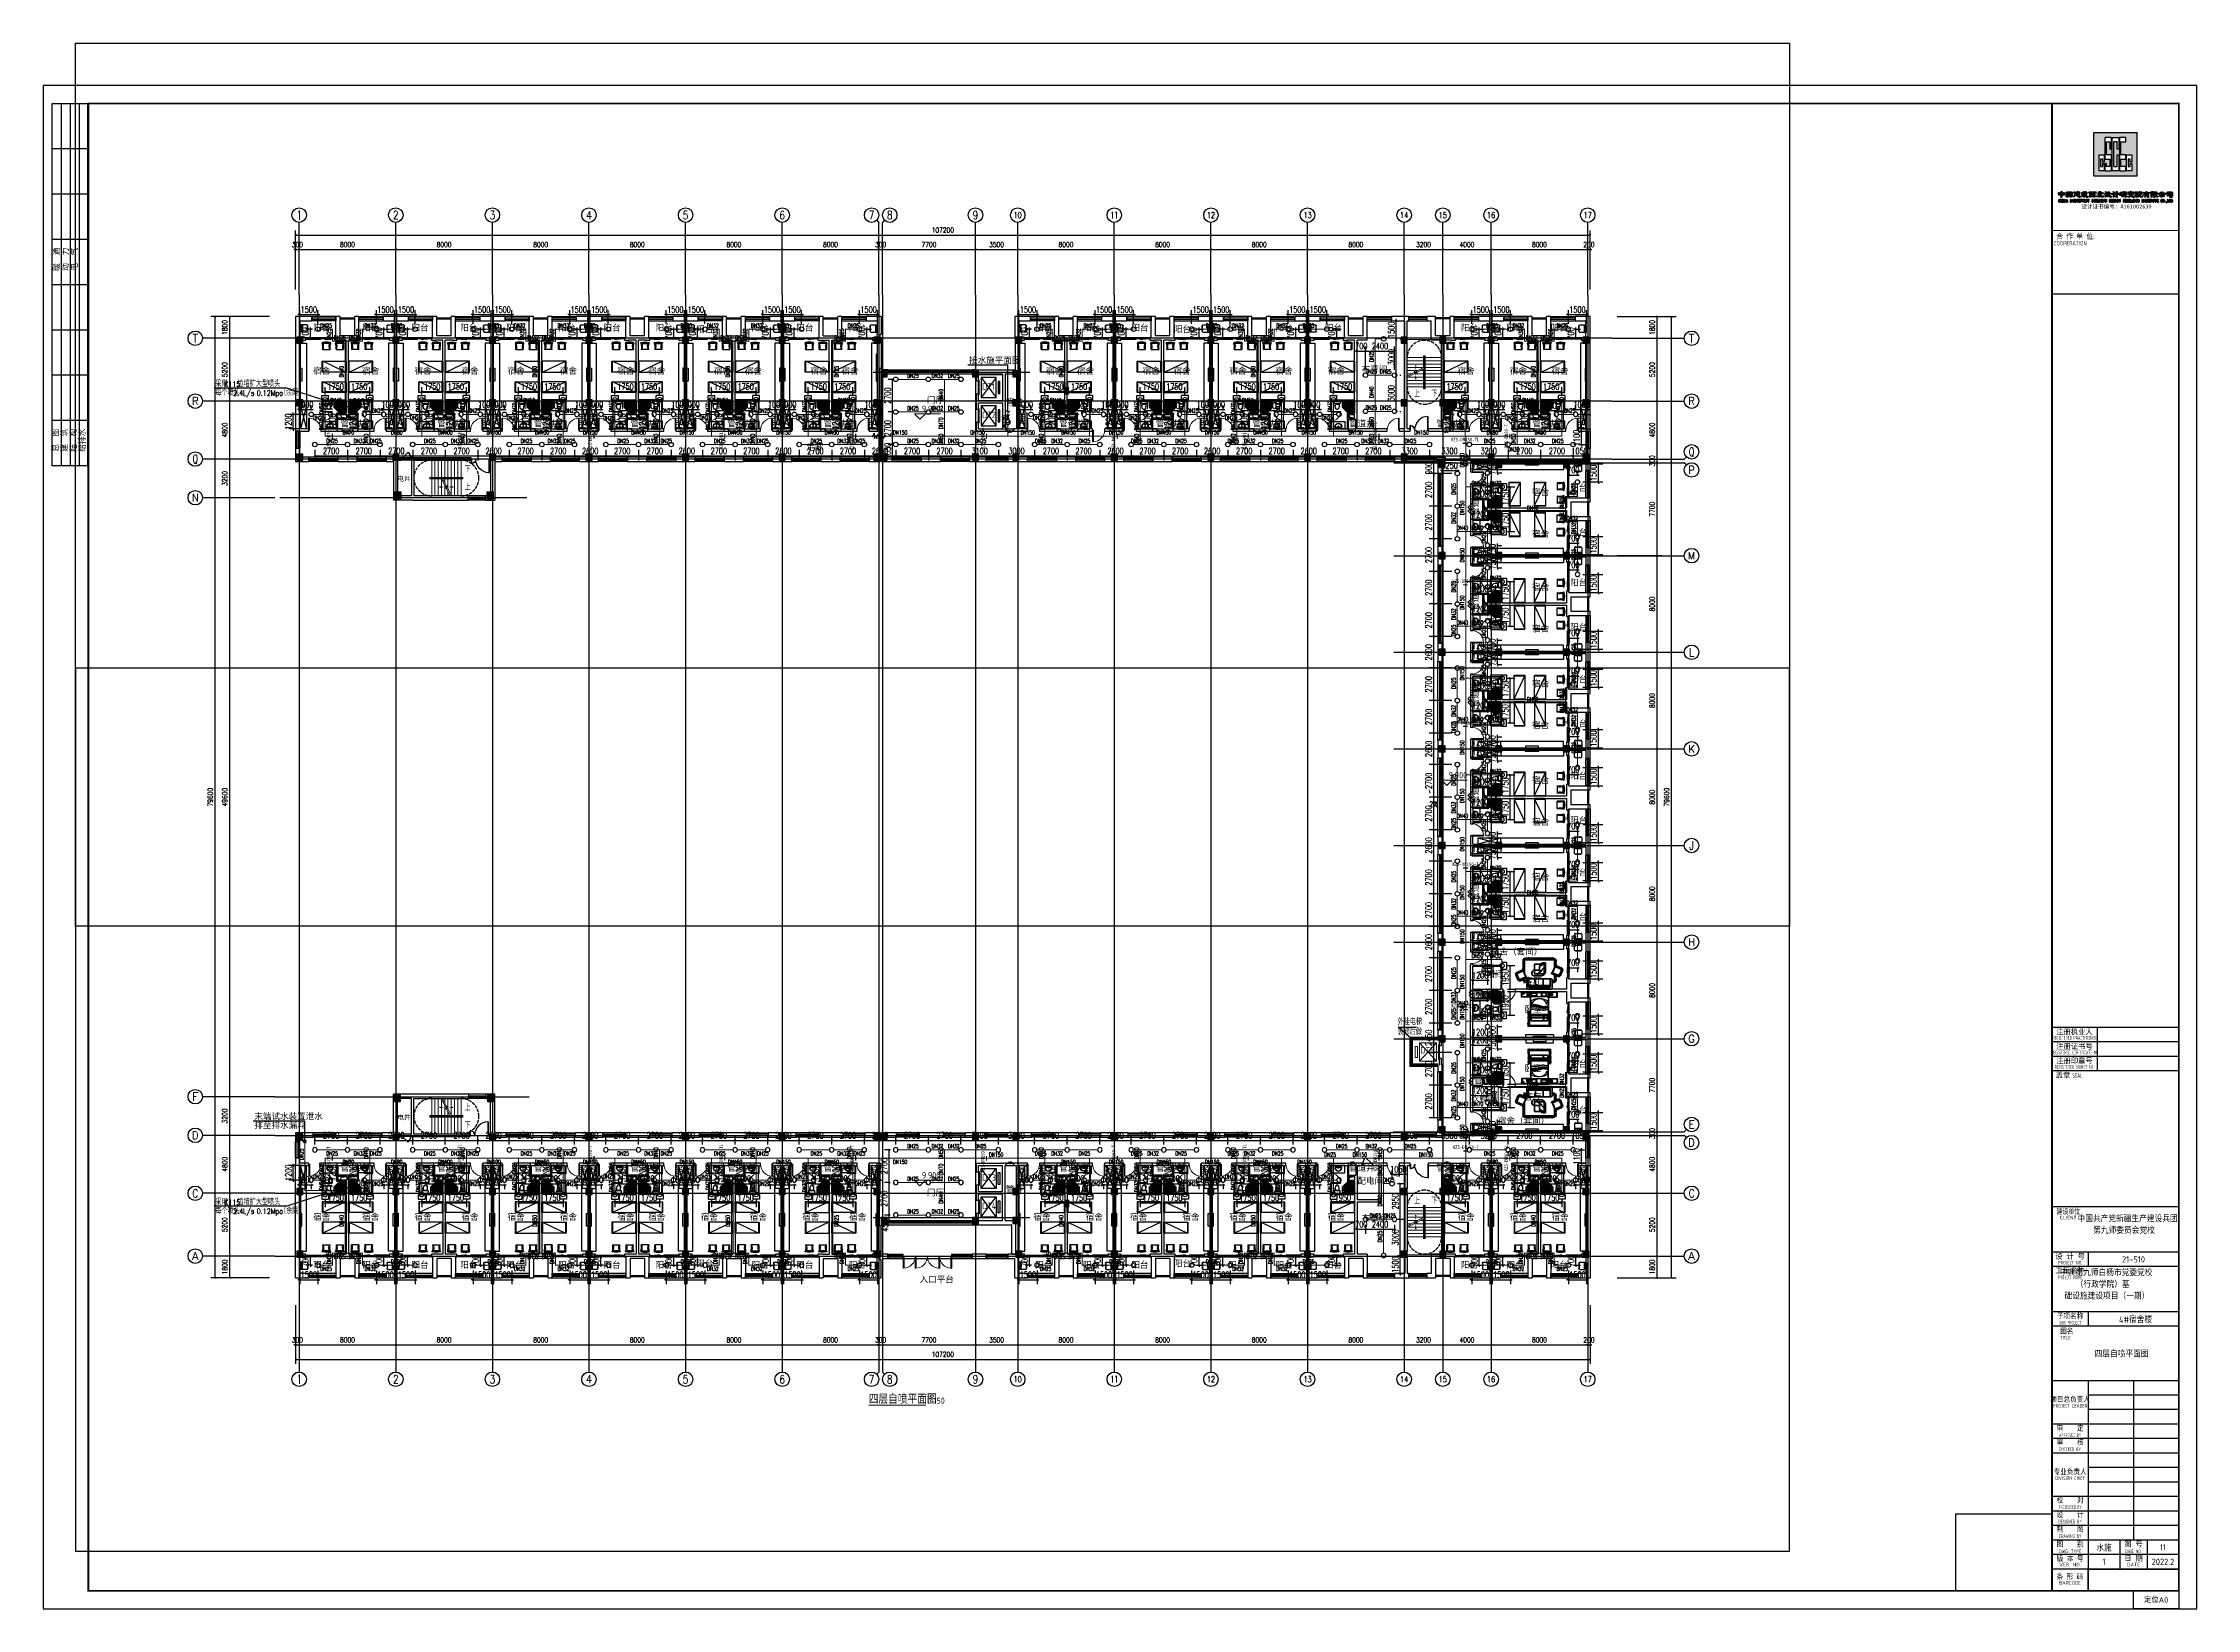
# Model space of a CAD drawing. Extents: x 0 to 2838408, y -923048 to 203859.
# Drawn here: x 2660058 to 2838408, y -715756 to -586096 of the extents above; entities that cross this region are included whole.
import ezdxf
from ezdxf.enums import TextEntityAlignment as Align

# ---------------------------------------------------------------- set-up
doc = ezdxf.new("R2010")
doc.units = 0
doc.header["$LTSCALE"] = 1000
doc.linetypes.add('DASH', pattern=[0.35, 0.25, -0.1])
for name, color, linetype, lineweight in [('33', 7, 'Continuous', 50), ('A-ANNO-IDEN-LEVL', 3, 'Continuous', 0), ('A-FLOR-EVTR', 8, 'Continuous', 0), ('A-FLOR-STRS', 8, 'Continuous', 0)]:
    doc.layers.add(name, color=color, linetype=linetype, lineweight=lineweight)
doc.layers.add('A-ANNO-TXT', color=7, linetype='Continuous', lineweight=0, plot=False)
for name, color, linetype in [('A-Fixt', 81, 'Continuous'), ('AXIS', 3, 'Continuous'), ('AXIS_TEXT', 7, 'Continuous'), ('BTTK', 7, 'Continuous'), ('CLAYER', 7, 'Continuous'), ('COLUMN', 9, 'Continuous'), ('DIM_LEAD', 3, 'Continuous'), ('DIM_SYMB', 3, 'Continuous'), ('DIM_喷淋', 3, 'Continuous'), ('DIM_废水', 3, 'Continuous'), ('DOOR_FIRE', 4, 'Continuous'), ('DOTE', 8, 'Continuous'), ('E2-栏杆', 92, 'Continuous'), ('EQUIP_喷头', 7, 'Continuous'), ('EQUIP_喷淋', 7, 'Continuous'), ('EVALVE_喷淋', 7, 'Continuous'), ('EVTR', 2, 'Continuous'), ('fur', 253, 'Continuous'), ('LAYER2', 7, 'Continuous'), ('Logo', 4, 'Continuous'), ('PIPE-喷淋', 6, 'Continuous'), ('PIPE-废水', 31, 'Continuous'), ('PUB_HATCH', 8, 'Continuous'), ('PUB_TEXT', 7, 'Continuous'), ('PUB_TITLE', 4, 'Continuous'), ('STAIR', 2, 'Continuous'), ('TEXT_喷淋', 7, 'Continuous'), ('TEXT_废水', 7, 'Continuous'), ('TWT_DIM', 3, 'Continuous'), ('VALVE_喷淋', 7, 'Continuous'), ('VALVE_废水', 7, 'Continuous'), ('WALL', 9, 'Continuous'), ('WINDOW', 4, 'Continuous'), ('XREF', 8, 'Continuous'), ('抗震支吊架', 2, 'Continuous'), ('洁具', 213, 'Continuous'), ('配景', 3, 'Continuous')]:
    doc.layers.add(name, color=color, linetype=linetype)
doc.layers.add('条形码', color=7, linetype='Continuous', plot=False)
doc.layers.add('验收章', color=7, linetype='Continuous', plot=False)
doc.styles.add('_TCH_AXIS', font='COMPLEX', dxfattribs={"bigfont": 'GBCBIG'})
doc.styles.add('_TCH_DIM', font='SIMPLEX', dxfattribs={"bigfont": 'GBCBIG'})
doc.styles.add('_TCH_DIM_T3', font='SIMPLEX', dxfattribs={"width": 0.75, "bigfont": 'HZTXT'})
doc.styles.add('_TWT_PIPEDN', font='SIMPLEX', dxfattribs={"width": 0.8, "height": 2.3, "bigfont": 'HZTXT'})
doc.styles.add('A_DIM_T3', font='SIMPLEX', dxfattribs={"width": 0.7, "bigfont": 'HZ'})
doc.styles.add('COMPLEX', font='COMPLEX')
doc.styles.add('HT', font='')
doc.styles.add('HZ(TK)', font='geniso.shx', dxfattribs={"width": 0.9, "bigfont": 'hztxt.shx'})
doc.styles.add('kzcad', font='', dxfattribs={"width": 0.8})
doc.styles.get("Standard").update_dxf_attribs({"font": 'geniso.shx', "bigfont": 'hztxt.shx'})
doc.styles.add('黑体', font='')
doc.styles.get('HT').set_extended_font_data('SimHei')
doc.styles.get('kzcad').set_extended_font_data('SimSun')
doc.styles.get('黑体').set_extended_font_data('SimHei')
doc.dimstyles.new('_TCH_ARCH&&150', dxfattribs={"dimtxt": 420, "dimasz": 150, "dimexe": 375, "dimexo": 450, "dimgap": 202.5, "dimtad": 1, "dimdec": 0, "dimzin": 0, "dimdsep": 46, "dimtxsty": 'A_DIM_T3', "dimblk": 'ARCHTICK', "dimcen": 0.09, "dimclrt": 7, "dimazin": 2, "dimtfac": 1, "dimtdec": 0, "dimtix": 1, "dimtmove": 2, "dimatfit": 3, "dimfxl": 150, "dimtolj": 1, "dimtzin": 0, "dimarcsym": 0})
doc.dimstyles.new('_TWT_ARCH&&150', dxfattribs={"dimtxt": 525, "dimasz": 150, "dimexe": 375, "dimexo": 450, "dimgap": 150, "dimtad": 1, "dimdec": 0, "dimzin": 0, "dimdsep": 46, "dimtxsty": '_TCH_DIM_T3', "dimblk": 'ARCHTICK', "dimcen": 0.09, "dimclrt": 7, "dimazin": 2, "dimtfac": 1, "dimtdec": 0, "dimtix": 1, "dimtmove": 2, "dimatfit": 3, "dimfxl": 1, "dimtolj": 1, "dimtzin": 0, "dimarcsym": 0})

# ---------------------------------------------------------------- blocks, each defined once
blk = doc.blocks.new('CSCEC')
at = {"layer": 'Logo'}
h = blk.add_hatch(color=4, dxfattribs=at)
h.paths.add_polyline_path([(0, -24), (24, -24), (24, 0), (0, 0)])
h.paths.add_polyline_path([(6.2, -2.8), (9.8, -2.8), (9.8, -9.2), (9, -9.2), (9, -5.4, 0.414214), (8.8, -5.2), (7.2, -5.2, 0.414214), (7, -5.4), (7, -12.2, 0.414214), (7.2, -12.4), (9.8, -12.4), (9.8, -21.2), (6.2, -21.2), (6.2, -17.2), (7, -17.2), (7, -18.6, 0.414214), (7.2, -18.8), (8.8, -18.8, 0.414214), (9, -18.6), (9, -15, 0.414214), (8.8, -14.8), (6.2, -14.8)], flags=16)
h.paths.add_polyline_path([(10.2, -2.8), (13.8, -2.8), (13.8, -9.2), (13, -9.2), (13, -5.4, 0.414214), (12.8, -5.2), (11.2, -5.2, 0.414214), (11, -5.4), (11, -18.6, 0.414214), (11.2, -18.8), (12.8, -18.8, 0.414214), (13, -18.6), (13, -12.4), (13.8, -12.4), (13.8, -21.2), (10.2, -21.2)], flags=16)
h.paths.add_polyline_path([(5.8, -12.4), (5.8, -16.4), (5, -16.4), (5, -15, 0.414214), (4.8, -14.8), (4, -14.8, 0.414214), (3.8, -15), (3.8, -18.6, 0.414214), (4, -18.8), (4.8, -18.8, 0.414214), (5, -18.6), (5, -17.2), (5.8, -17.2), (5.8, -21.2), (3, -21.2), (3, -12.4)], flags=16)
h.paths.add_polyline_path([(14.2, -2.8), (17.8, -2.8), (17.8, -5.2), (15.2, -5.2, 0.414214), (15, -5.4), (15, -12.2, 0.414214), (15.2, -12.4), (17.8, -12.4), (17.8, -14.8), (15.2, -14.8, 0.414214), (15, -15), (15, -18.6, 0.414214), (15.2, -18.8), (17.8, -18.8), (17.8, -21.2), (14.2, -21.2)], flags=16)
h.paths.add_polyline_path([(21, -12.4), (21, -16.4), (20.2, -16.4), (20.2, -15, 0.414214), (20, -14.8), (19.2, -14.8, 0.414214), (19, -15), (19, -18.6, 0.414214), (19.2, -18.8), (20, -18.8, 0.414214), (20.2, -18.6), (20.2, -17.2), (21, -17.2), (21, -21.2), (18.2, -21.2), (18.2, -12.4)], flags=16)
for p, q in [((0, -24), (0, 0)), ((0, 0), (24, 0)), ((0, 0), (24, 0)), ((24, -24), (24, 0)), ((0, -24), (24, -24))]:
    blk.add_line(p, q, dxfattribs=at)
for points in [[(8.8, -5.2, -0.414214), (9, -5.4), (9, -9, 0.414214), (9.2, -9.2), (9.6, -9.2, 0.414214), (9.8, -9), (9.8, -3, 0.414214), (9.6, -2.8), (6.4, -2.8, 0.414214), (6.2, -3), (6.2, -14.6, 0.414214), (6.4, -14.8), (8.8, -14.8, -0.414214), (9, -15), (9, -18.6, -0.414214), (8.8, -18.8), (7.2, -18.8, -0.414214), (7, -18.6), (7, -17.4, 0.414214), (6.8, -17.2), (6.4, -17.2, 0.414214), (6.2, -17.4), (6.2, -21, 0.414214), (6.4, -21.2), (9.6, -21.2, 0.414214), (9.8, -21), (9.8, -12.6, 0.414214), (9.6, -12.4), (7.2, -12.4, -0.414214), (7, -12.2), (7, -5.4, -0.414214), (7.2, -5.2)], [(12.8, -18.8, 0.414214), (13, -18.6), (13, -12.6, -0.414214), (13.2, -12.4), (13.6, -12.4, -0.414214), (13.8, -12.6), (13.8, -21, -0.414214), (13.6, -21.2), (10.4, -21.2, -0.414214), (10.2, -21), (10.2, -3, -0.414214), (10.4, -2.8), (13.6, -2.8, -0.414214), (13.8, -3), (13.8, -9, -0.414214), (13.6, -9.2), (13.2, -9.2, -0.414214), (13, -9), (13, -5.4, 0.414214), (12.8, -5.2), (11.2, -5.2, 0.414214), (11, -5.4), (11, -18.6, 0.414214), (11.2, -18.8)], [(15.2, -12.4, -0.414214), (15, -12.2), (15, -5.4, -0.414214), (15.2, -5.2), (17.6, -5.2, 0.414214), (17.8, -5), (17.8, -3, 0.414214), (17.6, -2.8), (14.4, -2.8, 0.414214), (14.2, -3), (14.2, -21, 0.414214), (14.4, -21.2), (17.6, -21.2, 0.414214), (17.8, -21), (17.8, -19, 0.414214), (17.6, -18.8), (15.2, -18.8, -0.414214), (15, -18.6), (15, -15, -0.414214), (15.2, -14.8), (17.6, -14.8, 0.414214), (17.8, -14.6), (17.8, -12.6, 0.414214), (17.6, -12.4)], [(4.9, -18.8, 0.414214), (5, -18.7), (5, -17.3, -0.414214), (5.1, -17.2), (5.7, -17.2, -0.414214), (5.8, -17.3), (5.8, -21.1, -0.414214), (5.7, -21.2), (3.1, -21.2, -0.414214), (3, -21.1), (3, -12.5, -0.414214), (3.1, -12.4), (5.7, -12.4, -0.414214), (5.8, -12.5), (5.8, -16.3, -0.414214), (5.7, -16.4), (5.1, -16.4, -0.414214), (5, -16.3), (5, -14.9, 0.414214), (4.9, -14.8), (3.9, -14.8, 0.414214), (3.8, -14.9), (3.8, -18.7, 0.414214), (3.9, -18.8)], [(20.1, -18.8, 0.414214), (20.2, -18.7), (20.2, -17.3, -0.414214), (20.3, -17.2), (20.9, -17.2, -0.414214), (21, -17.3), (21, -21.1, -0.414214), (20.9, -21.2), (18.3, -21.2, -0.414214), (18.2, -21.1), (18.2, -12.5, -0.414214), (18.3, -12.4), (20.9, -12.4, -0.414214), (21, -12.5), (21, -16.3, -0.414214), (20.9, -16.4), (20.3, -16.4, -0.414214), (20.2, -16.3), (20.2, -14.9, 0.414214), (20.1, -14.8), (19.1, -14.8, 0.414214), (19, -14.9), (19, -18.7, 0.414214), (19.1, -18.8)]]:
    blk.add_lwpolyline(points, format="xyb", close=True, dxfattribs=at)
blk = doc.blocks.new('logo-txt')
at = {"layer": 'Logo'}
h = blk.add_hatch(color=4, dxfattribs=at)
h.dxf.hatch_style = 1
h.paths.add_polyline_path([(0.8, 4), (0.5, 4), (0.2, 3.9), (0.1, 3.9), (0.1, 4), (0, 4.7), (0, 5.1), (0, 5.2), (0.1, 5.3), (0.1, 5.4), (0.3, 5.4), (0.7, 5.3), (1, 5.3), (1.4, 5.3), (1.4, 5.9), (1.4, 6), (1.4, 6), (1.6, 6.1), (1.7, 6), (1.8, 5.9), (1.8, 5.6), (1.8, 5.3), (2.1, 5.3), (2.4, 5.3), (2.7, 5.3), (2.9, 5.4), (3, 5.4), (3.1, 5.4), (3.2, 5.3), (3.3, 5.2), (3.3, 5.1), (3.2, 4.6), (3.2, 4.2), (3.2, 4.1), (3.2, 4), (3.1, 3.9), (3, 3.9), (2.8, 3.9), (2.4, 4), (1.8, 4.1), (1.8, 3.4), (1.8, 2.9), (1.7, 2.8), (1.6, 2.7), (1.5, 2.7), (1.4, 2.7), (1.4, 2.8), (1.3, 2.9), (1.4, 4.1)])
h.paths.add_polyline_path([(0.9, 5), (0.5, 4.9), (0.4, 4.9), (0.4, 4.7), (0.4, 4.4), (0.5, 4.4), (0.5, 4.4), (1, 4.3), (1.4, 4.4), (1.4, 5)], flags=16)
h.paths.add_polyline_path([(2.8, 4.4), (2.8, 4.5), (2.9, 4.7), (2.9, 4.8), (2.8, 4.9), (2.7, 4.9), (2.4, 5), (1.8, 5), (1.8, 4.4), (2.3, 4.3), (2.7, 4.4)], flags=16)
h = blk.add_hatch(color=4, dxfattribs=at)
h.dxf.hatch_style = 1
h.paths.add_polyline_path([(0.8, 1.3), (0.6, 1.5), (0.5, 1.6), (0.4, 1.6), (0.3, 1.5), (0.2, 1.3), (0.1, 1), (0.1, 0.6), (0.2, 0.3), (0.3, 0.1), (0.4, 0), (0.5, 0), (0.6, 0.1), (0.8, 0.2), (0.8, 0.4), (0.8, 0.4), (0.8, 0.2), (0.7, 0.1), (0.6, 0), (0.4, 0), (0.2, 0.1), (0.1, 0.2), (0.1, 0.4), (0, 0.6), (0, 1), (0.1, 1.2), (0.1, 1.4), (0.2, 1.5), (0.4, 1.6), (0.6, 1.6), (0.7, 1.5), (0.8, 1.4), (0.8, 1.7), (0.8, 1)])
h.paths.add_polyline_path([(1.7, 0), (1.7, 0), (1.8, 0), (1.9, 0.1), (1.9, 0.2), (1.9, 0.8), (1.4, 0.8), (1.4, 0.2), (1.4, 0.1), (1.5, 0), (1.5, 0), (1.5, 0), (1.1, 0), (1.1, 0), (1.1, 0), (1.2, 0.1), (1.2, 0.2), (1.2, 1.4), (1.2, 1.5), (1.1, 1.6), (1.1, 1.6), (1.1, 1.6), (1.5, 1.6), (1.5, 1.6), (1.5, 1.6), (1.4, 1.5), (1.4, 1.4), (1.4, 0.9), (1.9, 0.9), (1.9, 1.4), (1.9, 1.5), (1.8, 1.6), (1.7, 1.6), (1.7, 1.6), (2.2, 1.6), (2.2, 1.6), (2.1, 1.6), (2, 1.5), (2, 1.4), (2, 0.2), (2, 0.1), (2.1, 0), (2.2, 0), (2.2, 0)])
h.paths.add_polyline_path([(2.4, 0), (2.4, 0), (2.4, 0), (2.5, 0.1), (2.5, 0.2), (2.5, 1.4), (2.5, 1.5), (2.4, 1.6), (2.4, 1.6), (2.4, 1.6), (2.8, 1.6), (2.8, 1.6), (2.8, 1.6), (2.7, 1.5), (2.7, 1.4), (2.7, 0.2), (2.7, 0.1), (2.8, 0), (2.8, 0), (2.8, 0)])
h.paths.add_polyline_path([(4.1, 1.6), (4, 1.5), (4, 0), (3.9, 0), (3.2, 1.5), (3.2, 0.1), (3.3, 0), (3.4, 0), (3.4, 0), (3, 0), (3, 0), (3.1, 0), (3.2, 0.1), (3.2, 1.5), (3.1, 1.6), (3, 1.6), (3, 1.6), (3.3, 1.6), (3.9, 0.3), (3.9, 1.5), (3.8, 1.6), (3.8, 1.6), (3.8, 1.6), (4.1, 1.6), (4.1, 1.6)])
h.paths.add_polyline_path([(4.9, 0), (4.9, 0), (4.9, 0), (5, 0.1), (5, 0.1), (4.9, 0.4), (4.5, 0.4), (4.4, 0.1), (4.5, 0), (4.6, 0), (4.6, 0), (4.3, 0), (4.3, 0), (4.3, 0), (4.4, 0.1), (4.7, 1.6), (4.8, 1.6), (5.1, 0.1), (5.2, 0), (5.2, 0), (5.2, 0)])
h.paths.add_polyline_path([(4.7, 1.3), (4.5, 0.5), (4.9, 0.5)], flags=16)
h = blk.add_hatch(color=4, dxfattribs=at)
h.dxf.hatch_style = 1
h.paths.add_polyline_path([(4.9, 5.1), (5.1, 5.2), (5.8, 5.2), (6.5, 5.2), (6.7, 5.2), (6.8, 5.1), (6.8, 5), (6.8, 5), (6.7, 4.9), (6.1, 4.9), (6.1, 4.6), (6.6, 4.6), (6.7, 4.5), (6.7, 4.4), (6.7, 4.4), (6.6, 4.3), (6.3, 4.3), (6.1, 4.3), (6.1, 3.9), (6.9, 3.9), (6.9, 3.8), (6.9, 3.6), (6.9, 3.6), (6.7, 3.6), (5.7, 3.6), (5.3, 3.6), (4.9, 3.5), (4.9, 3.5), (4.8, 3.5), (4.8, 3.7), (5, 3.9), (5, 3.9), (5.1, 3.9), (5.4, 3.9), (5.7, 3.9), (5.7, 4.3), (5.1, 4.3), (5, 4.3), (5.1, 4.4), (5.2, 4.6), (5.3, 4.6), (5.5, 4.6), (5.7, 4.6), (5.7, 4.9), (5.3, 4.9), (5, 4.9), (4.9, 4.8), (4.9, 4.9)], flags=0)
h.paths.add_polyline_path([(5.7, 5.8), (6.3, 5.8), (6.9, 5.7), (7.1, 5.8), (7.3, 5.8), (7.4, 5.7), (7.5, 5.6), (7.5, 5.5), (7.5, 4.3), (7.4, 3.1), (7.4, 2.9), (7.3, 2.9), (7.2, 2.8), (7, 2.9), (6.7, 3), (6.3, 3), (5.3, 3), (5, 3), (4.8, 2.9), (4.6, 2.9), (4.4, 2.9), (4.3, 3), (4.3, 3.1), (4.3, 3.2), (4.3, 3.4), (4.3, 4.7), (4.3, 5.3), (4.3, 5.5), (4.4, 5.7), (4.5, 5.8), (4.7, 5.8)])
h.paths.add_polyline_path([(6.7, 4.2), (6.8, 4.1), (6.8, 4), (6.7, 4), (6.5, 4), (6.4, 4), (6.6, 4.2)], flags=0)
h.paths.add_polyline_path([(4.6, 4.3), (4.7, 3.4), (4.7, 3.3), (4.8, 3.3), (5.8, 3.3), (6.9, 3.3), (7, 3.3), (7, 3.3), (7.1, 3.4), (7.1, 3.5), (7.1, 5.2), (7.1, 5.4), (6.9, 5.4), (6.5, 5.5), (5.7, 5.5), (4.8, 5.5), (4.8, 5.4), (4.7, 5.4), (4.7, 5.1)], flags=16)
h = blk.add_hatch(color=4, dxfattribs=at)
h.dxf.hatch_style = 1
h.paths.add_polyline_path([(4.9, 5.1), (5.1, 5.2), (5.8, 5.2), (6.5, 5.2), (6.7, 5.2), (6.8, 5.1), (6.8, 5), (6.8, 5), (6.7, 4.9), (6.1, 4.9), (6.1, 4.6), (6.6, 4.6), (6.7, 4.5), (6.7, 4.4), (6.7, 4.4), (6.6, 4.3), (6.3, 4.3), (6.1, 4.3), (6.1, 3.9), (6.9, 3.9), (6.9, 3.8), (6.9, 3.6), (6.9, 3.6), (6.7, 3.6), (5.7, 3.6), (5.3, 3.6), (4.9, 3.5), (4.9, 3.5), (4.8, 3.5), (4.8, 3.7), (5, 3.9), (5, 3.9), (5.1, 3.9), (5.4, 3.9), (5.7, 3.9), (5.7, 4.3), (5.1, 4.3), (5, 4.3), (5.1, 4.4), (5.2, 4.6), (5.3, 4.6), (5.5, 4.6), (5.7, 4.6), (5.7, 4.9), (5.3, 4.9), (5, 4.9), (4.9, 4.8), (4.9, 4.9)])
h = blk.add_hatch(color=4, dxfattribs=at)
h.dxf.hatch_style = 1
h.paths.add_polyline_path([(6.7, 4.2), (6.8, 4.1), (6.8, 4), (6.7, 4), (6.5, 4), (6.4, 4), (6.6, 4.2)])
h = blk.add_hatch(color=4, dxfattribs=at)
h.dxf.hatch_style = 1
h.paths.add_polyline_path([(7.6, 1.6), (7.5, 1.5), (7.5, 0), (7.4, 0), (6.7, 1.5), (6.7, 0.1), (6.8, 0), (6.9, 0), (6.9, 0), (6.5, 0), (6.5, 0), (6.6, 0), (6.7, 0.1), (6.7, 1.5), (6.6, 1.6), (6.5, 1.6), (6.5, 1.6), (6.8, 1.6), (7.4, 0.3), (7.4, 1.5), (7.3, 1.6), (7.3, 1.6), (7.3, 1.6), (7.6, 1.6), (7.6, 1.6)])
h.paths.add_polyline_path([(8.7, 0.4), (8.6, 0.2), (8.5, 0.1), (8.4, 0), (8.3, 0), (8.3, 0), (8.1, 0.1), (8, 0.2), (7.9, 0.4), (7.9, 0.7), (7.9, 0.9), (7.9, 1.2), (8, 1.4), (8.1, 1.5), (8.3, 1.6), (8.4, 1.6), (8.4, 1.6), (8.5, 1.5), (8.6, 1.4), (8.7, 1.2), (8.8, 0.9), (8.8, 0.7)])
h.paths.add_polyline_path([(8.6, 1), (8.6, 1.3), (8.5, 1.5), (8.4, 1.6), (8.3, 1.6), (8.2, 1.5), (8.1, 1.3), (8, 1), (8, 0.6), (8.1, 0.3), (8.2, 0.1), (8.3, 0), (8.4, 0), (8.5, 0.1), (8.6, 0.3), (8.6, 0.6)], flags=16)
h.paths.add_polyline_path([(9.9, 0), (9.8, 0), (9.8, 0.2), (9.7, 0.6), (9.6, 0.7), (9.5, 0.8), (9.3, 0.8), (9.3, 0.2), (9.3, 0.1), (9.4, 0), (9.5, 0), (9.5, 0), (9, 0), (9, 0), (9.1, 0), (9.1, 0.1), (9.2, 0.2), (9.2, 1.4), (9.1, 1.5), (9.1, 1.6), (9, 1.6), (9, 1.6), (9.7, 1.6), (9.8, 1.5), (9.9, 1.4), (9.9, 1.3), (9.9, 1.1), (9.9, 1), (9.8, 0.9), (9.7, 0.8), (9.6, 0.8), (9.6, 0.8), (9.7, 0.7), (9.8, 0.2), (9.9, 0.2), (9.9, 0.2), (10, 0.2), (10, 0.3), (10, 0.3), (10, 0.2)])
h.paths.add_polyline_path([(9.8, 1.4), (9.8, 1.5), (9.7, 1.6), (9.4, 1.6), (9.3, 1.5), (9.3, 1.4), (9.3, 0.9), (9.7, 0.9), (9.8, 0.9), (9.8, 1.1)], flags=16)
h.paths.add_polyline_path([(11.1, 1.1), (11, 1.4), (11, 1.5), (10.9, 1.5), (10.8, 1.6), (10.7, 1.5), (10.7, 1.4), (10.7, 0.2), (10.7, 0.1), (10.8, 0), (10.9, 0), (10.9, 0), (10.4, 0), (10.4, 0), (10.5, 0), (10.5, 0.1), (10.6, 0.2), (10.6, 1.4), (10.5, 1.5), (10.5, 1.6), (10.3, 1.5), (10.3, 1.5), (10.3, 1.4), (10.2, 1.1), (10.2, 1.1), (10.2, 1.6), (11.1, 1.6), (11.1, 1.1)])
h.paths.add_polyline_path([(11.9, 0), (11.9, 0), (12, 0), (12, 0.1), (12.1, 0.2), (12.1, 0.8), (11.6, 0.8), (11.6, 0.2), (11.6, 0.1), (11.7, 0), (11.7, 0), (11.7, 0), (11.3, 0), (11.3, 0), (11.3, 0), (11.4, 0.1), (11.4, 0.2), (11.4, 1.4), (11.4, 1.5), (11.3, 1.6), (11.3, 1.6), (11.3, 1.6), (11.7, 1.6), (11.7, 1.6), (11.7, 1.6), (11.6, 1.5), (11.6, 1.4), (11.6, 0.9), (12.1, 0.9), (12.1, 1.4), (12, 1.5), (12, 1.6), (11.9, 1.6), (11.9, 1.6), (12.4, 1.6), (12.4, 1.6), (12.3, 1.6), (12.2, 1.5), (12.2, 1.4), (12.2, 0.2), (12.2, 0.1), (12.3, 0), (12.4, 0), (12.4, 0)])
h.paths.add_polyline_path([(13.7, 1.6), (13.6, 1.5), (13.3, 0), (13.3, 0), (13.1, 1.5), (12.9, 0), (12.9, 0), (12.7, 1.5), (12.7, 1.5), (12.6, 1.6), (12.5, 1.6), (12.5, 1.6), (13, 1.6), (13, 1.6), (12.9, 1.6), (12.8, 1.5), (12.8, 1.5), (13, 0.5), (13.1, 1.6), (13.2, 1.6), (13.4, 0.5), (13.5, 1.5), (13.4, 1.6), (13.4, 1.6), (13.4, 1.6), (13.7, 1.6), (13.7, 1.6)])
h.paths.add_polyline_path([(13.9, 0), (13.9, 0), (13.9, 0), (14, 0.1), (14, 0.2), (14, 1.4), (14, 1.5), (13.9, 1.6), (13.9, 1.6), (13.9, 1.6), (14.7, 1.6), (14.7, 1.1), (14.7, 1.1), (14.7, 1.4), (14.7, 1.5), (14.6, 1.5), (14.5, 1.6), (14.3, 1.6), (14.2, 1.5), (14.2, 1.4), (14.2, 0.9), (14.2, 0.9), (14.4, 0.9), (14.4, 0.9), (14.5, 1.2), (14.5, 0.4), (14.4, 0.8), (14.4, 0.8), (14.2, 0.8), (14.2, 0.8), (14.2, 0.2), (14.2, 0.1), (14.3, 0), (14.5, 0), (14.6, 0.1), (14.7, 0.1), (14.7, 0.2), (14.7, 0.5), (14.7, 0.5), (14.7, 0)])
h.paths.add_polyline_path([(15.8, 0.2), (15.7, 0.1), (15.5, 0), (15.4, 0), (15.2, 0.1), (15.1, 0.2), (15.1, -0.1), (15.1, 0.6), (15.1, 0.2), (15.2, 0.1), (15.4, 0), (15.5, 0), (15.7, 0.1), (15.7, 0.2), (15.7, 0.5), (15.7, 0.6), (15.6, 0.7), (15.3, 0.8), (15.1, 1), (15.1, 1.1), (15.1, 1.4), (15.2, 1.5), (15.3, 1.6), (15.5, 1.6), (15.7, 1.5), (15.8, 1.4), (15.8, 1.7), (15.8, 1), (15.7, 1.3), (15.6, 1.5), (15.5, 1.6), (15.3, 1.6), (15.2, 1.5), (15.1, 1.4), (15.1, 1.2), (15.2, 1.1), (15.3, 1), (15.6, 0.8), (15.8, 0.7), (15.8, 0.5), (15.8, 0.3)])
h.paths.add_polyline_path([(16.9, 1.1), (16.9, 1.4), (16.9, 1.5), (16.8, 1.5), (16.7, 1.6), (16.6, 1.5), (16.6, 1.4), (16.6, 0.2), (16.6, 0.1), (16.7, 0), (16.7, 0), (16.7, 0), (16.3, 0), (16.3, 0), (16.4, 0), (16.4, 0.1), (16.5, 0.2), (16.5, 1.4), (16.4, 1.5), (16.4, 1.6), (16.2, 1.5), (16.2, 1.5), (16.1, 1.4), (16.1, 1.1), (16.1, 1.1), (16.1, 1.6), (17, 1.6), (17, 1.1)])
h = blk.add_hatch(color=4, dxfattribs=at)
h.dxf.hatch_style = 1
h.paths.add_polyline_path([(10, 5.5), (10, 5.5), (9.9, 5.5), (9.9, 5.6), (9.9, 5.6), (9.9, 5.7), (10, 5.8), (10.5, 5.7), (10.5, 5.9), (10.6, 6.1), (10.7, 6), (10.8, 6), (10.8, 5.9), (10.8, 5.7), (11.2, 5.7), (11.3, 5.8), (11.4, 5.8), (11.5, 5.7), (11.5, 5.6), (11.5, 5.4), (11.7, 5.4), (11.9, 5.3), (11.9, 5.3), (11.9, 5.2), (11.8, 5.2), (11.5, 5.2), (11.5, 4.8), (11.4, 4.7), (11.3, 4.7), (11.3, 4.7), (11.2, 4.8), (10.8, 4.8), (10.8, 4.6), (11.3, 4.6), (11.5, 4.6), (11.5, 4.5), (11.5, 4.5), (11.3, 4.5), (10.8, 4.4), (10.8, 4.2), (11.3, 4.2), (11.5, 4.2), (11.6, 4.1), (11.6, 4), (11.5, 4), (10.9, 4), (10.8, 3.7), (10.8, 3.7), (10.7, 3.6), (11.5, 3.4), (12.3, 3.4), (12, 3), (11.9, 2.8), (11.8, 2.7), (11.7, 2.7), (11.6, 2.7), (11.5, 2.7), (11.3, 2.8), (9.3, 3.9), (9.1, 3.5), (8.9, 3.2), (8.7, 3.1), (8.4, 3), (8.3, 3.1), (8.2, 3.1), (8.3, 3.2), (8.3, 3.2), (8.6, 3.3), (8.8, 3.5), (8.9, 3.7), (9.1, 4), (8.8, 4), (8.7, 4), (8.6, 4), (8.6, 4.1), (8.6, 4.2), (8.8, 4.3), (8.9, 4.3), (9.1, 4.2), (9.2, 4.5), (9.2, 4.6), (9.2, 4.7), (9.1, 4.8), (9, 4.7), (8.9, 4.7), (8.8, 4.8), (8.8, 4.8), (8.9, 4.9), (9.1, 5.1), (9.1, 5.2), (9.2, 5.3), (9.1, 5.3), (9.1, 5.4), (8.9, 5.4), (8.7, 5.3), (8.6, 5.3), (8.5, 5.3), (8.5, 5.4), (8.5, 5.5), (8.7, 5.6), (8.7, 5.7), (8.8, 5.7), (9.1, 5.6), (9.3, 5.6), (9.4, 5.7), (9.5, 5.6), (9.6, 5.6), (9.6, 5.4), (9.3, 5.1), (9.3, 5), (9.3, 4.9), (9.4, 4.9), (9.5, 4.8), (9.5, 4.7), (9.5, 4.5), (9.4, 4.1), (9.7, 4), (10, 3.9), (10.6, 3.6), (10.5, 3.8), (10.5, 4), (9.9, 4), (9.7, 4.1), (9.7, 4.1), (9.7, 4.2), (9.8, 4.2), (10.5, 4.2), (10.5, 4.4), (10.1, 4.4), (9.8, 4.4), (9.8, 4.3), (9.8, 4.4), (9.8, 4.5), (9.9, 4.6), (10.5, 4.6), (10.5, 4.9), (10.1, 4.9), (9.9, 4.8), (9.8, 4.9), (9.9, 5), (10, 5.1), (10.5, 5.1), (10.5, 5.2), (10.2, 5.2), (9.9, 5.2), (9.7, 5.1), (9.6, 5.1), (9.7, 5.3), (9.7, 5.3), (9.8, 5.4), (9.9, 5.4), (10.5, 5.4), (10.5, 5.6)])
h.paths.add_polyline_path([(10.8, 5), (11.2, 5), (11.2, 5.2), (10.8, 5.2)], flags=16)
h.paths.add_polyline_path([(11.2, 5.4), (11.2, 5.6), (10.8, 5.6), (10.8, 5.4)], flags=16)
h = blk.add_hatch(color=4, dxfattribs=at)
h.dxf.hatch_style = 1
h.paths.add_polyline_path([(13.7, 5.8), (13.8, 6), (14, 6), (14.1, 5.9), (14.1, 5.8), (14, 5.7), (14.3, 5.6), (14.5, 5.4), (14.4, 5.3), (14.4, 5.2), (14.3, 5.3), (14.1, 5.4), (13.9, 5.4), (13.9, 5.1), (13.9, 4.9), (13.9, 4.8), (13.8, 4.8), (13.7, 4.8), (13.7, 4.9), (13.7, 5.4), (13.3, 5.1), (13, 4.9), (12.8, 4.9), (12.7, 5), (12.6, 5.1), (12.7, 5.2), (13.1, 5.4), (13.5, 5.6)])
h.paths.add_polyline_path([(14.8, 5.7), (14.9, 5.9), (15, 6), (15.1, 6), (15.2, 5.9), (15.2, 5.9), (15.2, 5.8), (15.2, 5.7), (15.5, 5.6), (15.9, 5.3), (16, 5.2), (16, 5.1), (16, 5), (16, 4.9), (15.8, 5), (15.5, 5.3), (15.1, 5.4), (15.2, 5.1), (15.2, 5), (15.1, 4.9), (15.1, 4.8), (15, 4.9), (14.9, 5.1), (14.9, 5.3), (14.5, 5), (14.4, 5), (14.4, 5.1), (14.4, 5.1), (14.6, 5.4)])
h.paths.add_polyline_path([(14.9, 4.7), (15.1, 4.7), (15.2, 4.7), (15.3, 4.8), (15.4, 4.6), (15.4, 4.5), (15.3, 4.1), (15.3, 3.6), (15.4, 3.5), (15.4, 3.4), (15.6, 3.3), (15.8, 3.2), (16.1, 3.3), (16.3, 3.4), (16.4, 3.4), (16.4, 3.3), (16.3, 3.1), (16.1, 2.8), (16, 2.7), (15.9, 2.7), (15.7, 2.7), (15.4, 2.9), (15.3, 2.9), (15.2, 3.1), (15.1, 3.2), (15.1, 3.4), (15, 3.9), (15.1, 4.4), (15, 4.4), (14.9, 4.4), (14.8, 4.4), (14.7, 4.3), (14.7, 4.1), (14.9, 3.9), (15, 3.9), (15, 3.8), (15, 3.7), (15, 3.6), (14.9, 3.6), (14.8, 3.7), (14.7, 3.8), (14.6, 3.6), (14.6, 3.4), (14.4, 3.2), (14.3, 3), (14.1, 2.9), (14, 2.9), (13.7, 2.9), (13.6, 3), (13.6, 3.1), (13.7, 3.1), (14, 3.2), (14.2, 3.4), (14.3, 3.6), (14.4, 3.7), (14.4, 3.9), (14.4, 4.5), (14.5, 4.7), (14.5, 4.8), (14.6, 4.8), (14.7, 4.7)])
h.paths.add_polyline_path([(13.5, 4), (13.5, 4.3), (13.1, 4.3), (13, 4.3), (12.9, 4.3), (12.9, 4.4), (12.9, 4.5), (13, 4.6), (13.1, 4.7), (13.2, 4.6), (13.6, 4.6), (14.1, 4.6), (14.2, 4.6), (14.2, 4.5), (14.2, 4.4), (14.2, 4.4), (13.9, 4.3), (13.8, 4), (13.9, 3.7), (14.1, 3.7), (14.2, 3.7), (14.3, 3.6), (14.2, 3.6), (14.1, 3.5), (12.7, 3.1), (12.5, 3.1), (12.5, 3.3), (12.5, 3.4), (12.6, 3.5), (13, 3.6), (13.5, 3.7)])
h = blk.add_hatch(color=4, dxfattribs=at)
h.dxf.hatch_style = 1
h.paths.add_polyline_path([(18.7, 5), (18.8, 5), (18.8, 5.4), (18.6, 5.5), (18.5, 5.4), (18.5, 5)], flags=16)
h.paths.add_polyline_path([(17.9, 3.9), (18.1, 4), (18.2, 4.1), (18.2, 4.3), (18.2, 4.6), (17.9, 4.6), (17.7, 4.6), (17.6, 4.2), (17.7, 3.8)], flags=16)
h.paths.add_polyline_path([(19.6, 3.4), (19.7, 3.5), (19.7, 3.8), (19.5, 3.7), (19.2, 3.6), (19, 3.7), (18.8, 3.8), (18.8, 4.4), (18.8, 4.6), (18.6, 4.7), (18.5, 4.6), (18.5, 4.4), (18.5, 4.1), (18.4, 4), (18.3, 3.8), (18.2, 3.7), (18, 3.6), (17.8, 3.6), (17.7, 3.6), (17.7, 3.5), (17.7, 3.4), (17.7, 3.3), (17.8, 3.3), (18.8, 3.3), (19.6, 3.4)], flags=16)
h.paths.add_polyline_path([(19.1, 4.3), (19.1, 4.1), (19.2, 3.9), (19.5, 3.9), (19.7, 4.1), (19.7, 4.4), (19.7, 4.6), (19.6, 4.7), (19.5, 4.7), (19.1, 4.7)], flags=16)
h.paths.add_polyline_path([(17.8, 5.8), (18.6, 5.8), (19.8, 5.8), (20.5, 5.7), (20.8, 5.7), (20.7, 5.4), (20.5, 5.2), (20.4, 5.2), (20.2, 5.2), (19.6, 5.4), (19.1, 5.4), (19.1, 5), (19.8, 5), (20, 5), (20, 4.9), (20.1, 4.8), (20.1, 4.6), (20, 4.1), (20, 3.1), (20, 3), (20, 2.9), (19.9, 2.8), (19.8, 2.8), (19.6, 2.9), (19.4, 3), (18.9, 3), (18.3, 3), (17.8, 2.9), (17.7, 2.9), (17.6, 2.8), (17.5, 2.8), (17.4, 2.8), (17.4, 2.9), (17.3, 3), (17.3, 3.8), (17.3, 4.6), (17.2, 4.8), (17.3, 4.9), (17.3, 5), (17.5, 5), (17.6, 5), (17.8, 5), (18.2, 5), (18.2, 5.4), (17.4, 5.4), (17.2, 5.3), (17, 5.2), (16.9, 5.2), (16.8, 5.2), (16.8, 5.2), (16.8, 5.3), (16.8, 5.5), (16.9, 5.7), (17, 5.8), (17.1, 5.8)])
h = blk.add_hatch(color=4, dxfattribs=at)
h.dxf.hatch_style = 1
h.paths.add_polyline_path([(19.2, 0.2), (19.1, 0.1), (18.9, 0), (18.3, 0), (18.3, 0), (18.4, 0), (18.4, 0.1), (18.5, 0.2), (18.5, 1.4), (18.4, 1.5), (18.4, 1.6), (18.3, 1.6), (18.3, 1.6), (18.9, 1.6), (19.1, 1.5), (19.2, 1.4), (19.2, 1.3), (19.2, 1.1), (19.2, 1), (19.1, 0.9), (19, 0.8), (19.1, 0.8), (19.2, 0.7), (19.2, 0.5), (19.2, 0.3)])
h.paths.add_polyline_path([(19.1, 1.4), (19, 1.5), (18.9, 1.6), (18.7, 1.6), (18.6, 1.5), (18.6, 1.4), (18.6, 0.9), (18.9, 0.9), (19, 0.9), (19.1, 1.1)], flags=16)
h.paths.add_polyline_path([(19.1, 0.6), (19, 0.7), (18.9, 0.8), (18.6, 0.8), (18.6, 0.2), (18.6, 0.1), (18.7, 0), (18.9, 0), (19, 0.1), (19.1, 0.2)], flags=16)
h.paths.add_polyline_path([(20.5, 1.6), (20.4, 1.5), (20.4, 0.5), (20.4, 0.2), (20.2, 0.1), (20.1, 0), (20, 0), (20, 0), (20, 0), (19.8, 0.1), (19.7, 0.2), (19.6, 0.5), (19.6, 1.4), (19.6, 1.5), (19.5, 1.6), (19.5, 1.6), (19.5, 1.6), (19.9, 1.6), (19.9, 1.6), (19.9, 1.6), (19.8, 1.5), (19.8, 1.4), (19.8, 0.4), (19.8, 0.2), (19.9, 0.1), (20, 0), (20.1, 0), (20.2, 0.1), (20.3, 0.2), (20.4, 0.5), (20.4, 1.5), (20.3, 1.6), (20.2, 1.6), (20.2, 1.6), (20.6, 1.6), (20.6, 1.6)])
h.paths.add_polyline_path([(20.8, 0), (20.8, 0), (20.8, 0), (20.9, 0.1), (20.9, 0.2), (20.9, 1.4), (20.9, 1.5), (20.8, 1.6), (20.8, 1.6), (20.8, 1.6), (21.2, 1.6), (21.2, 1.6), (21.2, 1.6), (21.1, 1.5), (21.1, 1.4), (21.1, 0.2), (21.1, 0.1), (21.2, 0), (21.2, 0), (21.2, 0)])
h.paths.add_polyline_path([(21.4, 0), (21.4, 0), (21.5, 0), (21.6, 0.1), (21.6, 0.2), (21.6, 1.4), (21.6, 1.5), (21.5, 1.6), (21.4, 1.6), (21.4, 1.6), (21.9, 1.6), (21.9, 1.6), (21.8, 1.6), (21.7, 1.5), (21.7, 1.4), (21.7, 0.2), (21.7, 0.1), (21.8, 0), (22, 0), (22.1, 0.1), (22.2, 0.1), (22.2, 0.2), (22.2, 0.5), (22.2, 0.5), (22.2, 0)])
h.paths.add_polyline_path([(23.3, 0.4), (23.2, 0.2), (23.1, 0.1), (22.9, 0), (22.4, 0), (22.4, 0), (22.5, 0), (22.5, 0.1), (22.6, 0.2), (22.6, 1.4), (22.5, 1.5), (22.5, 1.6), (22.4, 1.6), (22.4, 1.6), (22.9, 1.6), (23.1, 1.5), (23.2, 1.4), (23.3, 1.2), (23.3, 1), (23.3, 0.6)])
h.paths.add_polyline_path([(23.2, 1), (23.1, 1.3), (23, 1.5), (22.9, 1.6), (22.8, 1.6), (22.7, 1.5), (22.7, 1.4), (22.7, 0.2), (22.7, 0.1), (22.8, 0), (22.9, 0), (23, 0.1), (23.1, 0.3), (23.2, 0.6)], flags=16)
h.paths.add_polyline_path([(23.6, 0), (23.6, 0), (23.6, 0), (23.7, 0.1), (23.7, 0.2), (23.7, 1.4), (23.7, 1.5), (23.6, 1.6), (23.6, 1.6), (23.6, 1.6), (24, 1.6), (24, 1.6), (24, 1.6), (23.9, 1.5), (23.9, 1.4), (23.9, 0.2), (23.9, 0.1), (24, 0), (24, 0), (24, 0)])
h.paths.add_polyline_path([(25.3, 1.6), (25.2, 1.5), (25.2, 0), (25.2, 0), (24.4, 1.5), (24.4, 0.1), (24.5, 0), (24.6, 0), (24.6, 0), (24.2, 0), (24.2, 0), (24.3, 0), (24.4, 0.1), (24.4, 1.5), (24.3, 1.6), (24.2, 1.6), (24.2, 1.6), (24.5, 1.6), (25.1, 0.3), (25.1, 1.5), (25, 1.6), (25, 1.6), (25, 1.6), (25.3, 1.6), (25.3, 1.6)])
h.paths.add_polyline_path([(26.5, 0.6), (26.4, 0.5), (26.4, 0.5), (26.4, 0), (26.3, 0.1), (26.2, 0.1), (26.1, 0), (26, 0), (25.8, 0.1), (25.7, 0.2), (25.6, 0.4), (25.6, 0.6), (25.6, 1), (25.6, 1.2), (25.7, 1.4), (25.8, 1.5), (26, 1.6), (26.1, 1.6), (26.2, 1.5), (26.3, 1.4), (26.4, 1.7), (26.4, 1), (26.3, 1.3), (26.2, 1.5), (26.1, 1.6), (26, 1.6), (25.9, 1.5), (25.8, 1.3), (25.7, 1), (25.7, 0.6), (25.8, 0.3), (25.9, 0.1), (26, 0), (26.1, 0), (26.2, 0.1), (26.3, 0.2), (26.3, 0.5), (26.2, 0.5), (26.2, 0.6), (26.1, 0.6), (26.1, 0.6), (26.6, 0.6), (26.6, 0.6)])
h = blk.add_hatch(color=4, dxfattribs=at)
h.dxf.hatch_style = 1
h.paths.add_polyline_path([(21.8, 4.6), (21.4, 4.5), (21.3, 4.5), (21.2, 4.6), (21.2, 4.6), (21.2, 4.7), (21.4, 4.9), (21.5, 5), (21.8, 4.9), (22.2, 4.9), (22.2, 4.9), (22.2, 5), (22.2, 5.4), (22.2, 5.6), (22.3, 5.8), (22.4, 5.9), (22.5, 5.9), (22.6, 5.9), (22.6, 5.8), (22.7, 5.6), (22.7, 5.4), (22.6, 4.3), (22.7, 3.2), (22.6, 3.1), (22.6, 3), (22.5, 2.9), (22.5, 2.9), (22.3, 2.9), (22.2, 3), (22.2, 3.4), (21.8, 3.2), (21.3, 3.1), (21.2, 3), (21.1, 3), (21, 3.1), (21, 3.2), (21, 3.4), (21.1, 3.5), (21.2, 3.6), (21.3, 3.6), (22, 3.7), (22.2, 3.8), (22.2, 3.9), (22.2, 4.2), (22.2, 4.6)])
h.paths.add_polyline_path([(23, 5.7), (23.1, 5.9), (23.1, 5.9), (23.1, 6), (23.3, 6), (23.4, 5.9), (23.4, 5.8), (23.4, 5.6), (23.4, 5.3), (23.4, 4.6), (23.9, 5), (24.3, 5.4), (24.4, 5.4), (24.5, 5.4), (24.5, 5.3), (24.6, 5.2), (24.6, 5.1), (24.5, 4.9), (24.1, 4.7), (23.4, 4.4), (23.4, 4), (23.4, 3.8), (23.5, 3.7), (23.5, 3.7), (23.6, 3.6), (23.8, 3.6), (24.1, 3.5), (24.9, 3.6), (25, 3.6), (25, 3.4), (24.9, 3.1), (24.7, 2.9), (24.5, 2.8), (24.2, 2.8), (23.9, 2.9), (23.4, 3.1), (23.2, 3.2), (23.1, 3.4), (23.1, 3.6), (23, 3.8), (23, 4.5), (23, 5.3)])
h = blk.add_hatch(color=4, dxfattribs=at)
h.dxf.hatch_style = 1
h.paths.add_polyline_path([(28.2, 4), (28.1, 3.8), (28.3, 3.6), (28.6, 3.5), (28.9, 3.4), (29.2, 3.4), (29.2, 3.3), (29.2, 3.2), (29, 2.8), (28.9, 2.7), (28.8, 2.7), (28.7, 2.7), (28.5, 2.8), (28.2, 3.2), (27.9, 3.5), (27.6, 3.3), (27.3, 3.1), (27, 3.1), (26.8, 3.1), (26.8, 3.3), (27, 3.3), (27.2, 3.4), (27.5, 3.5), (27.7, 3.7), (27.4, 3.9), (27.2, 4), (27.1, 4.1), (27.1, 4.2), (27.2, 4.3), (27.3, 4.3), (27.8, 3.9), (27.9, 4), (27.9, 4.2), (27.9, 4.3), (27.8, 4.4), (27.8, 4.4), (27.6, 4.4), (27.3, 4.4), (27.1, 4.3), (27.1, 4.3), (27, 4.4), (27.1, 4.5), (27.3, 4.6), (27.6, 4.6), (28, 4.6), (28.1, 4.6), (28.2, 4.6), (28.3, 4.5), (28.3, 4.3)])
h.paths.add_polyline_path([(26.7, 5.4), (26.7, 5.3), (26.6, 5.3), (26.2, 5.3), (26, 5.4), (25.9, 5.6), (25.9, 5.7), (26, 5.8), (26, 5.9), (26.1, 5.9), (26.2, 5.8)])
h.paths.add_polyline_path([(26.3, 4), (26.3, 3.7), (26.3, 3.5), (26.4, 3.5), (26.4, 3.6), (26.6, 3.7), (26.8, 3.9), (26.8, 3.9), (26.8, 3.8), (26.8, 3.6), (26.5, 3.3), (26.2, 3), (26, 2.9), (25.9, 2.9), (25.8, 3), (25.8, 3.1), (25.9, 3.3), (26, 3.8), (26, 4.2), (26, 4.4), (25.9, 4.5), (25.9, 4.5), (25.7, 4.5), (25.5, 4.5), (25.3, 4.4), (25.3, 4.4), (25.2, 4.5), (25.3, 4.8), (25.4, 4.9), (25.6, 4.9), (25.9, 4.8), (26.1, 4.9), (26.3, 4.9), (26.3, 4.8), (26.4, 4.6), (26.3, 4.4)])
h.paths.add_polyline_path([(28.7, 5), (29, 5.1), (29.1, 5), (29.1, 5), (29.1, 4.9), (29, 4.7), (28.9, 4.6), (28.7, 4.6), (28.6, 4.6), (28.4, 4.6), (28.2, 4.6), (28.1, 4.7), (28, 4.8), (28, 5.4), (27.9, 5.5), (27.9, 5.5), (27.8, 5.5), (27.6, 5.5), (27.6, 5.5), (27.5, 5.4), (27.5, 5.2), (27.4, 5), (27.3, 4.8), (27.2, 4.7), (27, 4.6), (26.8, 4.6), (26.8, 4.6), (26.7, 4.6), (26.7, 4.7), (26.7, 4.8), (26.9, 4.8), (27, 4.9), (27.1, 5.1), (27.2, 5.2), (27.2, 5.5), (27.2, 5.7), (27.2, 5.8), (27.3, 5.8), (27.5, 5.8), (27.7, 5.7), (27.9, 5.8), (28.1, 5.8), (28.2, 5.8), (28.2, 5.6), (28.2, 5.4), (28.2, 5.2), (28.3, 5.1), (28.3, 5), (28.4, 5)])
h = blk.add_hatch(color=4, dxfattribs=at)
h.dxf.hatch_style = 1
h.paths.add_polyline_path([(28.8, 0.4), (28.7, 0.2), (28.6, 0.1), (28.5, 0), (27.9, 0), (27.9, 0), (28, 0), (28, 0.1), (28.1, 0.2), (28.1, 1.4), (28, 1.5), (28, 1.6), (27.9, 1.6), (27.9, 1.6), (28.5, 1.6), (28.6, 1.5), (28.7, 1.4), (28.8, 1.2), (28.8, 1), (28.8, 0.6)])
h.paths.add_polyline_path([(28.7, 1), (28.7, 1.3), (28.5, 1.5), (28.4, 1.6), (28.3, 1.6), (28.2, 1.5), (28.2, 1.4), (28.2, 0.2), (28.2, 0.1), (28.3, 0), (28.4, 0), (28.5, 0.1), (28.7, 0.3), (28.7, 0.6)], flags=16)
h.paths.add_polyline_path([(29.1, 0), (29.1, 0), (29.2, 0), (29.2, 0.1), (29.2, 0.2), (29.2, 1.4), (29.2, 1.5), (29.2, 1.6), (29.1, 1.6), (29.1, 1.6), (30, 1.6), (30, 1.1), (29.9, 1.1), (29.9, 1.4), (29.9, 1.5), (29.8, 1.5), (29.7, 1.6), (29.5, 1.6), (29.4, 1.5), (29.4, 1.4), (29.4, 0.9), (29.5, 0.9), (29.6, 0.9), (29.6, 0.9), (29.7, 1.2), (29.7, 0.4), (29.6, 0.8), (29.6, 0.8), (29.5, 0.8), (29.4, 0.8), (29.4, 0.2), (29.4, 0.1), (29.5, 0), (29.7, 0), (29.8, 0.1), (29.9, 0.1), (29.9, 0.2), (29.9, 0.5), (30, 0.5), (30, 0)])
h.paths.add_polyline_path([(31, 0.2), (30.9, 0.1), (30.8, 0), (30.6, 0), (30.4, 0.1), (30.3, 0.2), (30.3, -0.1), (30.3, 0.6), (30.4, 0.2), (30.5, 0.1), (30.6, 0), (30.8, 0), (30.9, 0.1), (31, 0.2), (31, 0.5), (30.9, 0.6), (30.8, 0.7), (30.5, 0.8), (30.3, 1), (30.3, 1.1), (30.3, 1.4), (30.4, 1.5), (30.6, 1.6), (30.7, 1.6), (30.9, 1.5), (31, 1.4), (31, 1.7), (31, 1), (31, 1.3), (30.9, 1.5), (30.7, 1.6), (30.6, 1.6), (30.4, 1.5), (30.4, 1.4), (30.4, 1.2), (30.4, 1.1), (30.5, 1), (30.8, 0.8), (31, 0.7), (31, 0.5), (31, 0.3)])
h.paths.add_polyline_path([(31.3, 0), (31.3, 0), (31.4, 0), (31.4, 0.1), (31.5, 0.2), (31.5, 1.4), (31.4, 1.5), (31.4, 1.6), (31.3, 1.6), (31.3, 1.6), (31.7, 1.6), (31.7, 1.6), (31.7, 1.6), (31.6, 1.5), (31.6, 1.4), (31.6, 0.2), (31.6, 0.1), (31.7, 0), (31.7, 0), (31.7, 0)])
h.paths.add_polyline_path([(32.9, 0.6), (32.9, 0.5), (32.8, 0.5), (32.8, 0), (32.8, 0.1), (32.7, 0.1), (32.6, 0), (32.4, 0), (32.2, 0.1), (32.1, 0.2), (32.1, 0.4), (32, 0.6), (32, 1), (32.1, 1.2), (32.1, 1.4), (32.2, 1.5), (32.4, 1.6), (32.6, 1.6), (32.7, 1.5), (32.8, 1.4), (32.8, 1.7), (32.8, 1), (32.8, 1.3), (32.7, 1.5), (32.6, 1.6), (32.4, 1.6), (32.3, 1.5), (32.2, 1.3), (32.1, 1), (32.1, 0.6), (32.2, 0.3), (32.3, 0.1), (32.4, 0), (32.6, 0), (32.7, 0.1), (32.7, 0.2), (32.7, 0.5), (32.7, 0.5), (32.6, 0.6), (32.6, 0.6), (32.6, 0.6), (33, 0.6), (33, 0.6)])
h.paths.add_polyline_path([(34.2, 1.6), (34.1, 1.5), (34.1, 0), (34.1, 0), (33.4, 1.5), (33.4, 0.1), (33.5, 0), (33.5, 0), (33.5, 0), (33.2, 0), (33.2, 0), (33.3, 0), (33.4, 0.1), (33.4, 1.5), (33.3, 1.6), (33.2, 1.6), (33.2, 1.6), (33.5, 1.6), (34.1, 0.3), (34.1, 1.5), (34, 1.6), (34, 1.6), (34, 1.6), (34.3, 1.6), (34.3, 1.6)])
h = blk.add_hatch(color=4, dxfattribs=at)
h.dxf.hatch_style = 1
h.paths.add_polyline_path([(31.5, 5), (32, 5), (32, 5.4), (31.9, 5.8), (32, 5.9), (32, 6), (32.2, 6), (32.3, 6), (32.3, 5.9), (32.4, 5.7), (32.4, 5.6), (32.4, 5), (33.3, 5), (33.5, 4.9), (33.6, 4.9), (33.5, 4.6), (33.4, 4.4), (33.3, 4.4), (33.2, 4.4), (33.1, 4.4), (33, 4.4), (32.7, 4.6), (32.4, 4.6), (32.4, 2.9), (32.3, 2.8), (32.2, 2.7), (32.1, 2.7), (32, 2.7), (32, 2.8), (31.9, 2.9), (32, 4.6), (31.5, 4.6), (31.3, 4.5), (31.1, 4.4), (31, 4.4), (31, 4.5), (31, 4.7), (31.1, 4.9), (31.2, 5), (31.3, 5)])
h.paths.add_polyline_path([(30.2, 5.6), (30.2, 5.7), (30.2, 5.8), (30.3, 5.9), (30.4, 5.9), (30.5, 5.8), (31, 5.3), (31, 5.2), (30.9, 5.2), (30.6, 5.2), (30.3, 5.4)])
h.paths.add_polyline_path([(30, 4.8), (30.2, 4.8), (30.5, 4.9), (30.6, 4.9), (30.7, 4.8), (30.7, 4.7), (30.7, 4.6), (30.6, 4.1), (30.6, 3.6), (30.6, 3.5), (30.7, 3.5), (30.9, 3.6), (31.2, 3.8), (31.3, 3.8), (31.3, 3.8), (31.1, 3.4), (30.8, 3), (30.5, 2.8), (30.4, 2.8), (30.3, 2.9), (30.2, 3), (30.2, 3.1), (30.3, 3.4), (30.3, 3.9), (30.3, 4.4), (30.3, 4.5), (30.2, 4.5), (29.9, 4.5), (29.7, 4.4), (29.6, 4.4), (29.5, 4.4), (29.5, 4.4), (29.5, 4.5), (29.5, 4.7), (29.6, 4.8), (29.7, 4.8), (29.8, 4.9)])
h = blk.add_hatch(color=4, dxfattribs=at)
h.dxf.hatch_style = 1
h.paths.add_polyline_path([(36, 5.1), (36, 5.5), (35.7, 5.4), (35.6, 5.4), (35.6, 5.4), (35.6, 5.5), (35.6, 5.6), (35.6, 5.8), (35.7, 5.8), (35.8, 5.9), (36, 5.9), (36.4, 5.8), (37.3, 5.8), (37.5, 5.7), (37.5, 5.7), (37.5, 5.6), (37.5, 5.5), (37.4, 5.5), (37.1, 5.5), (37.1, 4.8), (37.9, 4.7), (37.8, 4.5), (37.6, 4.3), (37.5, 4.2), (37.4, 4.3), (37.1, 4.4), (37.1, 3.1), (37.1, 2.9), (37.1, 2.8), (37, 2.7), (36.9, 2.7), (36.8, 2.7), (36.8, 2.8), (36.7, 3), (36.7, 4.4), (36.4, 4.4), (36.3, 3.7), (36.1, 3.4), (35.9, 3.2), (35.7, 3.1), (35.4, 3), (35.2, 3), (35, 3.2), (35, 3.3), (35, 3.3), (35.1, 3.4), (35.2, 3.4), (35.3, 3.4), (35.5, 3.4), (35.7, 3.5), (35.8, 3.7), (36, 4), (36, 4.4), (35.8, 4.4), (35.7, 4.4), (35.6, 4.3), (35.5, 4.4), (35.5, 4.4), (35.5, 4.5), (35.6, 4.8), (35.7, 4.8), (35.8, 4.8), (35.9, 4.8), (36, 4.8)])
h.paths.add_polyline_path([(34.6, 5.6), (34.8, 5.6), (35.3, 5.6), (35.4, 5.5), (35.4, 5.5), (35.4, 5.4), (35.4, 5.4), (35.3, 5.3), (34.7, 5.3), (34.7, 5), (34.6, 4.7), (34.7, 4.7), (34.8, 4.7), (34.9, 4.7), (35.1, 4.7), (35.2, 4.7), (35.3, 4.7), (35.4, 4.6), (35.4, 4.4), (35.4, 4.2), (35.4, 4), (35.4, 3.8), (35.3, 3.7), (35.2, 3.7), (35.1, 3.7), (34.9, 3.8), (34.8, 3.7), (34.6, 3.7), (34.6, 3.7), (34.5, 3.8), (34.5, 3.9), (34.5, 4.1), (34.5, 4.3), (34.3, 4), (34.2, 3.8), (34, 3.7), (33.9, 3.8), (33.7, 3.9), (33.7, 4), (33.8, 4.1), (34.1, 4.3), (34.2, 4.5), (34.3, 4.7), (34.4, 5), (34.4, 5.3), (34.1, 5.2), (34, 5.3), (34, 5.4), (34.1, 5.5), (34.2, 5.6), (34.3, 5.6), (34.4, 5.6)])
h.paths.add_polyline_path([(36.7, 4.8), (36.7, 5.1), (36.7, 5.4), (36.5, 5.5), (36.4, 5.4), (36.4, 5.1), (36.4, 4.8)], flags=16)
h.paths.add_polyline_path([(34.8, 4.1), (34.8, 4), (35, 4), (35.1, 4.1), (35.1, 4.2), (35.1, 4.4), (34.9, 4.4), (34.8, 4.4)], flags=16)
h = blk.add_hatch(color=4, dxfattribs=at)
h.dxf.hatch_style = 1
h.paths.add_polyline_path([(36.5, 0), (36.4, 0), (36.4, 0.2), (36.3, 0.6), (36.2, 0.7), (36.1, 0.8), (35.9, 0.8), (35.9, 0.2), (35.9, 0.1), (36, 0), (36.1, 0), (36.1, 0), (35.6, 0), (35.6, 0), (35.7, 0), (35.7, 0.1), (35.8, 0.2), (35.8, 1.4), (35.7, 1.5), (35.7, 1.6), (35.6, 1.6), (35.6, 1.6), (36.3, 1.6), (36.4, 1.5), (36.5, 1.4), (36.6, 1.3), (36.6, 1.1), (36.5, 1), (36.4, 0.9), (36.3, 0.8), (36.2, 0.8), (36.2, 0.8), (36.3, 0.7), (36.4, 0.2), (36.5, 0.2), (36.5, 0.2), (36.6, 0.2), (36.6, 0.3), (36.6, 0.3), (36.6, 0.2)])
h.paths.add_polyline_path([(36.4, 1.4), (36.4, 1.5), (36.3, 1.6), (36, 1.6), (35.9, 1.5), (35.9, 1.4), (35.9, 0.9), (36.3, 0.9), (36.4, 0.9), (36.4, 1.1)], flags=16)
h.paths.add_polyline_path([(36.8, 0), (36.8, 0), (36.9, 0), (36.9, 0.1), (37, 0.2), (37, 1.4), (36.9, 1.5), (36.9, 1.6), (36.8, 1.6), (36.8, 1.6), (37.7, 1.6), (37.7, 1.1), (37.7, 1.1), (37.6, 1.4), (37.6, 1.5), (37.6, 1.5), (37.4, 1.6), (37.2, 1.6), (37.1, 1.5), (37.1, 1.4), (37.1, 0.9), (37.2, 0.9), (37.3, 0.9), (37.3, 0.9), (37.4, 1.2), (37.4, 0.4), (37.3, 0.8), (37.3, 0.8), (37.2, 0.8), (37.1, 0.8), (37.1, 0.2), (37.1, 0.1), (37.2, 0), (37.4, 0), (37.6, 0.1), (37.6, 0.1), (37.6, 0.2), (37.7, 0.5), (37.7, 0.5), (37.7, 0)])
h.paths.add_polyline_path([(38.7, 0.2), (38.7, 0.1), (38.5, 0), (38.3, 0), (38.2, 0.1), (38.1, 0.2), (38, -0.1), (38, 0.6), (38.1, 0.2), (38.2, 0.1), (38.3, 0), (38.5, 0), (38.6, 0.1), (38.7, 0.2), (38.7, 0.5), (38.6, 0.6), (38.5, 0.7), (38.2, 0.8), (38, 1), (38, 1.1), (38, 1.4), (38.1, 1.5), (38.3, 1.6), (38.4, 1.6), (38.6, 1.5), (38.7, 1.4), (38.8, 1.7), (38.8, 1), (38.7, 1.3), (38.6, 1.5), (38.4, 1.6), (38.3, 1.6), (38.1, 1.5), (38.1, 1.4), (38.1, 1.2), (38.1, 1.1), (38.2, 1), (38.5, 0.8), (38.7, 0.7), (38.8, 0.5), (38.8, 0.3)])
h.paths.add_polyline_path([(39, 0), (39, 0), (39.1, 0), (39.1, 0.1), (39.2, 0.2), (39.2, 1.4), (39.1, 1.5), (39.1, 1.6), (39, 1.6), (39, 1.6), (39.9, 1.6), (39.9, 1.1), (39.9, 1.1), (39.8, 1.4), (39.8, 1.5), (39.8, 1.5), (39.6, 1.6), (39.4, 1.6), (39.3, 1.5), (39.3, 1.4), (39.3, 0.9), (39.4, 0.9), (39.5, 0.9), (39.6, 0.9), (39.6, 1.2), (39.6, 0.4), (39.6, 0.8), (39.5, 0.8), (39.4, 0.8), (39.3, 0.8), (39.3, 0.2), (39.3, 0.1), (39.4, 0), (39.6, 0), (39.8, 0.1), (39.8, 0.1), (39.8, 0.2), (39.9, 0.5), (39.9, 0.5), (39.9, 0)])
h.paths.add_polyline_path([(40.7, 0), (40.7, 0), (40.7, 0), (40.8, 0.1), (40.8, 0.1), (40.7, 0.4), (40.3, 0.4), (40.2, 0.1), (40.3, 0), (40.4, 0), (40.4, 0), (40.1, 0), (40.1, 0), (40.2, 0), (40.2, 0.1), (40.6, 1.6), (40.6, 1.6), (40.9, 0.1), (41, 0), (41.1, 0), (41.1, 0)])
h.paths.add_polyline_path([(40.5, 1.3), (40.3, 0.5), (40.7, 0.5)], flags=16)
h.paths.add_polyline_path([(42.2, 0), (42, 0), (42, 0.2), (41.9, 0.6), (41.8, 0.7), (41.7, 0.8), (41.5, 0.8), (41.5, 0.2), (41.6, 0.1), (41.6, 0), (41.7, 0), (41.7, 0), (41.2, 0), (41.2, 0), (41.3, 0), (41.4, 0.1), (41.4, 0.2), (41.4, 1.4), (41.4, 1.5), (41.3, 1.6), (41.2, 1.6), (41.2, 1.6), (41.9, 1.6), (42.1, 1.5), (42.1, 1.4), (42.2, 1.3), (42.2, 1.1), (42.1, 1), (42.1, 0.9), (41.9, 0.8), (41.8, 0.8), (41.8, 0.8), (41.9, 0.7), (42.1, 0.2), (42.1, 0.2), (42.1, 0.2), (42.2, 0.2), (42.2, 0.3), (42.2, 0.3), (42.2, 0.2)])
h.paths.add_polyline_path([(42, 1.4), (42, 1.5), (41.9, 1.6), (41.6, 1.6), (41.6, 1.5), (41.5, 1.4), (41.5, 0.9), (41.9, 0.9), (42, 0.9), (42, 1.1)], flags=16)
h.paths.add_polyline_path([(43.2, 1.3), (43.1, 1.5), (43, 1.6), (42.9, 1.6), (42.8, 1.5), (42.7, 1.3), (42.6, 1), (42.6, 0.6), (42.7, 0.3), (42.8, 0.1), (42.9, 0), (43, 0), (43.1, 0.1), (43.2, 0.2), (43.3, 0.4), (43.3, 0.4), (43.2, 0.2), (43.1, 0.1), (43, 0), (42.9, 0), (42.7, 0.1), (42.6, 0.2), (42.5, 0.4), (42.5, 0.6), (42.5, 1), (42.5, 1.2), (42.6, 1.4), (42.7, 1.5), (42.9, 1.6), (43, 1.6), (43.1, 1.5), (43.2, 1.4), (43.3, 1.7), (43.3, 1)])
h.paths.add_polyline_path([(44.2, 0), (44.2, 0), (44.3, 0), (44.3, 0.1), (44.4, 0.2), (44.4, 0.8), (43.8, 0.8), (43.8, 0.2), (43.9, 0.1), (43.9, 0), (44, 0), (44, 0), (43.6, 0), (43.6, 0), (43.6, 0), (43.7, 0.1), (43.7, 0.2), (43.7, 1.4), (43.7, 1.5), (43.6, 1.6), (43.6, 1.6), (43.6, 1.6), (44, 1.6), (44, 1.6), (43.9, 1.6), (43.9, 1.5), (43.8, 1.4), (43.8, 0.9), (44.4, 0.9), (44.4, 1.4), (44.3, 1.5), (44.3, 1.6), (44.2, 1.6), (44.2, 1.6), (44.6, 1.6), (44.6, 1.6), (44.6, 1.6), (44.5, 1.5), (44.5, 1.4), (44.5, 0.2), (44.5, 0.1), (44.6, 0), (44.6, 0), (44.6, 0)])
h = blk.add_hatch(color=4, dxfattribs=at)
h.dxf.hatch_style = 1
h.paths.add_polyline_path([(39.5, 4.4), (39.7, 4.4), (39.7, 4.6), (39.8, 4.7), (39.8, 4.9), (40, 4.9), (40.1, 4.8), (40.1, 4.7), (40.1, 4.4), (40.2, 4.4), (40.4, 4.5), (40.5, 4.5), (40.6, 4.5), (40.7, 4.3), (40.7, 4.3), (40.7, 4.2), (40.6, 3.8), (40.6, 3.6), (40.6, 3.5), (40.7, 3.5), (41.1, 3.4), (41.6, 3.4), (41.8, 3.5), (42.1, 3.7), (42.1, 3.6), (42.1, 3.4), (41.9, 3.1), (41.7, 2.9), (41.6, 2.8), (41.4, 2.7), (41.2, 2.7), (41, 2.8), (40.7, 2.9), (40.5, 3.1), (40.4, 3.2), (40.3, 3.3), (40.2, 3.4), (40.2, 3.6), (40.3, 3.7), (40.3, 4.1), (40.3, 4.2), (40.3, 4.2), (40.2, 4.2), (40.1, 4.2), (40, 4), (39.9, 3.7), (39.8, 3.5), (39.6, 3.3), (39.5, 3.1), (39.3, 3), (39, 2.9), (38.7, 2.9), (38.5, 2.9), (38.3, 3), (38, 3.2), (38.1, 3.3), (38.2, 3.3), (38.4, 3.3), (38.6, 3.3), (38.9, 3.3), (39.2, 3.4), (39.4, 3.6), (39.6, 3.9), (39.7, 4), (39.6, 4.1), (39.4, 4.1), (39.2, 4), (39.1, 4), (39.1, 4), (39.1, 4.1), (39.1, 4.2), (39.2, 4.4), (39.3, 4.4)])
h.paths.add_polyline_path([(40.3, 5.6), (40.4, 5.6), (41.1, 5.6), (41.3, 5.7), (41.4, 5.7), (41.5, 5.6), (41.5, 5.5), (41.6, 5.4), (41.6, 4.9), (41.5, 4.6), (41.5, 4.4), (41.4, 4.4), (41.3, 4.5), (41.3, 4.7), (41.3, 5), (41.2, 5.2), (41.1, 5.3), (40.6, 5.4), (40, 5.4), (39.6, 5.4), (38.9, 5.2), (38.8, 5.1), (38.7, 4.5), (38.7, 4.4), (38.6, 4.5), (38.5, 5), (38.5, 5.2), (38.5, 5.4), (38.6, 5.6), (38.7, 5.7), (38.8, 5.7), (39, 5.6), (39.7, 5.6), (39.7, 5.8), (39.7, 5.9), (39.8, 6.1), (40, 6.1), (40.1, 6), (40.2, 6), (40.2, 5.9)])
h.paths.add_polyline_path([(40.8, 5), (40.4, 5.3), (40.3, 5.3), (40.2, 5.1), (40.3, 5), (40.3, 5), (40.6, 4.8), (41, 4.7), (41.1, 4.7), (41.1, 4.8)], flags=17)
h.paths.add_polyline_path([(39.6, 5.2), (39.7, 5.2), (39.7, 5.2), (39.8, 5.1), (39.7, 5), (39.4, 4.7), (39.1, 4.6), (39, 4.6), (39, 4.6), (38.9, 4.7), (39.2, 4.9), (39.5, 5.1)], flags=17)
h = blk.add_hatch(color=4, dxfattribs=at)
h.dxf.hatch_style = 1
h.paths.add_polyline_path([(43.3, 3.9), (43.4, 4), (43.4, 4.1), (43.4, 4.2), (43.4, 4.3), (43.2, 4.5), (43, 4.6), (43, 4.5), (43, 3.8)], flags=16)
h.paths.add_polyline_path([(43, 4.8), (43.1, 4.8), (43.2, 4.9), (43.3, 5.2), (43.3, 5.3), (43.3, 5.3), (43.2, 5.4), (43.1, 5.4), (43, 5.4)], flags=16)
h.paths.add_polyline_path([(45.1, 4.2), (45.1, 3.7), (45.1, 3.5), (45.3, 3.4), (45.4, 3.3), (45.6, 3.3), (45.8, 3.3), (46, 3.4), (46.3, 3.5), (46.4, 3.5), (46.4, 3.3), (46.3, 3.1), (46.2, 2.9), (46, 2.8), (45.8, 2.8), (45.6, 2.8), (45.4, 2.8), (45.2, 2.9), (45, 3.1), (44.9, 3.3), (44.8, 3.5), (44.8, 3.6), (44.8, 4.2), (44.6, 4.2), (44.6, 3.9), (44.5, 3.7), (44.5, 3.5), (44.4, 3.3), (44.3, 3.1), (44.2, 3), (44, 2.9), (43.9, 2.8), (43.7, 2.8), (43.6, 2.8), (43.5, 2.8), (43.4, 2.9), (43.3, 3), (43.7, 3.1), (44.1, 3.4), (44.2, 3.6), (44.3, 3.9), (44.3, 4.2), (44.2, 4.2), (44, 4.1), (43.9, 4.1), (43.9, 4.3), (44, 4.5), (44.1, 4.6), (44.6, 4.5), (45.2, 4.6), (45.5, 4.5), (45.6, 4.5), (45.6, 4.4), (45.5, 4.3)])
h.paths.add_polyline_path([(45.5, 5.6), (45.7, 5.6), (45.8, 5.7), (45.9, 5.7), (46, 5.6), (46, 5.4), (46, 5.2), (46, 4.9), (45.9, 4.7), (45.9, 4.6), (45.8, 4.7), (45.8, 4.8), (45.7, 5), (45.7, 5.2), (45.6, 5.3), (45.5, 5.3), (44.1, 5.3), (44, 5.2), (43.9, 5.1), (43.9, 4.6), (43.8, 4.6), (43.8, 4.6), (43.7, 4.6), (43.7, 5.2), (43.7, 5.4), (43.8, 5.6), (43.8, 5.6), (43.9, 5.6), (44.2, 5.6), (44.5, 5.6), (44.5, 5.8), (44.6, 5.9), (44.7, 6), (44.8, 6), (44.9, 5.9), (45, 5.8), (45, 5.6)])
h.paths.add_polyline_path([(44.5, 4.8), (44.3, 4.7), (44.2, 4.8), (44.2, 4.9), (44.3, 5), (44.4, 5.1), (44.6, 5), (44.9, 5.1), (45.2, 5), (45.3, 5), (45.4, 4.9), (45.3, 4.8), (45.1, 4.8)], flags=17)
h.paths.add_polyline_path([(42.8, 2.7), (42.6, 2.8), (42.6, 2.9), (42.6, 3.9), (42.7, 5.3), (42.5, 5.2), (42.4, 5.3), (42.3, 5.3), (42.3, 5.4), (42.4, 5.5), (42.4, 5.6), (42.5, 5.7), (42.7, 5.7), (42.8, 5.7), (43, 5.6), (43.2, 5.7), (43.4, 5.7), (43.5, 5.6), (43.6, 5.5), (43.6, 5.3), (43.5, 5.1), (43.3, 4.8), (43.6, 4.6), (43.7, 4.4), (43.7, 4.3), (43.7, 4.1), (43.6, 4), (43.5, 3.8), (43.2, 3.6), (43, 3.5), (43, 3), (42.9, 2.9), (42.9, 2.8)])
h = blk.add_hatch(color=4, dxfattribs=at)
h.dxf.hatch_style = 1
h.paths.add_polyline_path([(46, 0), (46, 0), (46, 0), (46.1, 0.1), (46.1, 0.2), (46.1, 1.4), (46.1, 1.5), (46, 1.6), (46, 1.6), (46, 1.6), (46.4, 1.6), (46.4, 1.6), (46.4, 1.6), (46.3, 1.5), (46.3, 1.4), (46.3, 0.2), (46.3, 0.1), (46.4, 0), (46.4, 0), (46.4, 0)])
h.paths.add_polyline_path([(47.7, 1.6), (47.6, 1.5), (47.6, 0), (47.5, 0), (46.8, 1.5), (46.8, 0.1), (46.9, 0), (47, 0), (47, 0), (46.6, 0), (46.6, 0), (46.7, 0), (46.8, 0.1), (46.8, 1.5), (46.7, 1.6), (46.6, 1.6), (46.6, 1.6), (46.9, 1.6), (47.5, 0.3), (47.5, 1.5), (47.4, 1.6), (47.4, 1.6), (47.4, 1.6), (47.7, 1.6), (47.7, 1.6)])
h.paths.add_polyline_path([(48.7, 0.2), (48.6, 0.1), (48.5, 0), (48.3, 0), (48.1, 0.1), (48, 0.2), (48, -0.1), (48, 0.6), (48.1, 0.2), (48.2, 0.1), (48.3, 0), (48.5, 0), (48.6, 0.1), (48.7, 0.2), (48.7, 0.5), (48.6, 0.6), (48.5, 0.7), (48.2, 0.8), (48, 1), (48, 1.1), (48, 1.4), (48.1, 1.5), (48.3, 1.6), (48.4, 1.6), (48.6, 1.5), (48.7, 1.4), (48.8, 1.7), (48.8, 1), (48.7, 1.3), (48.6, 1.5), (48.4, 1.6), (48.3, 1.6), (48.1, 1.5), (48.1, 1.4), (48.1, 1.2), (48.1, 1.1), (48.2, 1), (48.5, 0.8), (48.7, 0.7), (48.8, 0.5), (48.8, 0.3)])
h.paths.add_polyline_path([(49.9, 1.1), (49.8, 1.4), (49.8, 1.5), (49.8, 1.5), (49.6, 1.6), (49.5, 1.5), (49.5, 1.4), (49.5, 0.2), (49.5, 0.1), (49.6, 0), (49.7, 0), (49.7, 0), (49.2, 0), (49.2, 0), (49.3, 0), (49.3, 0.1), (49.4, 0.2), (49.4, 1.4), (49.3, 1.5), (49.3, 1.6), (49.1, 1.5), (49.1, 1.5), (49.1, 1.4), (49, 1.1), (49, 1.1), (49, 1.6), (49.9, 1.6), (49.9, 1.1)])
h.paths.add_polyline_path([(50.1, 0), (50.1, 0), (50.1, 0), (50.2, 0.1), (50.2, 0.2), (50.2, 1.4), (50.2, 1.5), (50.1, 1.6), (50.1, 1.6), (50.1, 1.6), (50.5, 1.6), (50.5, 1.6), (50.5, 1.6), (50.4, 1.5), (50.4, 1.4), (50.4, 0.2), (50.4, 0.1), (50.5, 0), (50.5, 0), (50.5, 0)])
h.paths.add_polyline_path([(51.6, 1.1), (51.6, 1.4), (51.5, 1.5), (51.5, 1.5), (51.3, 1.6), (51.3, 1.5), (51.2, 1.4), (51.2, 0.2), (51.3, 0.1), (51.3, 0), (51.4, 0), (51.4, 0), (51, 0), (51, 0), (51, 0), (51.1, 0.1), (51.1, 0.2), (51.1, 1.4), (51.1, 1.5), (51, 1.6), (50.9, 1.5), (50.8, 1.5), (50.8, 1.4), (50.8, 1.1), (50.7, 1.1), (50.7, 1.6), (51.6, 1.6), (51.6, 1.1)])
h.paths.add_polyline_path([(52.8, 1.6), (52.7, 1.5), (52.7, 0.5), (52.7, 0.2), (52.6, 0.1), (52.4, 0), (52.3, 0), (52.3, 0), (52.3, 0), (52.1, 0.1), (52, 0.2), (52, 0.5), (52, 1.4), (51.9, 1.5), (51.9, 1.6), (51.8, 1.6), (51.8, 1.6), (52.3, 1.6), (52.3, 1.6), (52.2, 1.6), (52.1, 1.5), (52.1, 1.4), (52.1, 0.4), (52.2, 0.2), (52.2, 0.1), (52.3, 0), (52.4, 0), (52.6, 0.1), (52.7, 0.2), (52.7, 0.5), (52.7, 1.5), (52.6, 1.6), (52.6, 1.6), (52.6, 1.6), (52.9, 1.6), (52.9, 1.6)])
h.paths.add_polyline_path([(54, 1.1), (53.9, 1.4), (53.9, 1.5), (53.9, 1.5), (53.7, 1.6), (53.6, 1.5), (53.6, 1.4), (53.6, 0.2), (53.6, 0.1), (53.7, 0), (53.8, 0), (53.8, 0), (53.3, 0), (53.3, 0), (53.4, 0), (53.4, 0.1), (53.5, 0.2), (53.5, 1.4), (53.4, 1.5), (53.4, 1.6), (53.2, 1.5), (53.2, 1.5), (53.2, 1.4), (53.1, 1.1), (53.1, 1.1), (53.1, 1.6), (54, 1.6), (54, 1.1)])
h.paths.add_polyline_path([(54.2, 0), (54.2, 0), (54.2, 0), (54.3, 0.1), (54.3, 0.2), (54.3, 1.4), (54.3, 1.5), (54.2, 1.6), (54.2, 1.6), (54.2, 1.6), (55.1, 1.6), (55.1, 1.1), (55, 1.1), (55, 1.4), (55, 1.5), (54.9, 1.5), (54.8, 1.6), (54.6, 1.6), (54.5, 1.5), (54.5, 1.4), (54.5, 0.9), (54.6, 0.9), (54.7, 0.9), (54.7, 0.9), (54.8, 1.2), (54.8, 0.4), (54.7, 0.8), (54.7, 0.8), (54.6, 0.8), (54.5, 0.8), (54.5, 0.2), (54.5, 0.1), (54.6, 0), (54.8, 0), (54.9, 0.1), (55, 0.1), (55, 0.2), (55, 0.5), (55.1, 0.5), (55.1, 0)])
h = blk.add_hatch(color=4, dxfattribs=at)
h.dxf.hatch_style = 1
h.paths.add_polyline_path([(47.8, 4.2), (47.5, 4), (47.3, 3.9), (47, 3.9), (46.8, 3.9), (46.6, 4), (46.6, 4), (46.6, 4.1), (46.6, 4.2), (46.8, 4.2), (47.1, 4.3), (47.4, 4.5), (47.6, 4.6), (47.9, 4.8), (48.1, 5), (48.2, 5.2), (47.5, 5.1), (46.8, 5), (46.7, 5), (46.7, 5.1), (46.7, 5.3), (46.8, 5.4), (46.9, 5.5), (47.1, 5.6), (47.3, 5.5), (47.8, 5.5), (48.3, 5.6), (48.4, 5.9), (48.4, 5.9), (48.5, 6), (48.6, 6), (48.7, 6), (48.8, 5.9), (48.8, 5.8), (48.8, 5.7), (48.8, 5.6), (50.7, 5.5), (50.5, 5.2), (50.4, 5.1), (50.3, 5), (50.2, 4.9), (50.1, 5), (50, 5), (49.4, 5.2), (48.7, 5.2), (48.4, 4.8), (48.6, 4.7), (48.7, 4.7), (49.2, 4.8), (49.3, 4.8), (49.5, 4.9), (49.6, 4.8), (49.7, 4.6), (49.7, 4.4), (49.7, 3.7), (49.7, 2.9), (49.7, 2.8), (49.7, 2.7), (49.5, 2.7), (49.4, 2.7), (49.3, 2.7), (49.3, 2.8), (49.3, 2.9), (49.3, 3.5), (49.2, 3.5), (49.1, 3.6), (48.6, 3.6), (48.4, 3.5), (48.4, 3.4), (48.3, 3.3), (48.2, 3.1), (48.1, 3), (48, 2.9), (47.8, 2.8), (47.7, 2.8), (47.5, 2.9), (47.4, 3.1), (47.5, 3.1), (47.6, 3.2), (47.7, 3.2), (47.8, 3.3), (48, 3.5), (48.1, 3.6), (48.1, 4), (48.1, 4.5)])
h.paths.add_polyline_path([(48.5, 3.9), (48.5, 3.8), (48.8, 3.8), (49.1, 3.8), (49.2, 3.8), (49.3, 3.8), (49.3, 3.9), (49.3, 4), (49.2, 4), (49.1, 4), (48.5, 4)], flags=16)
h.paths.add_polyline_path([(48.5, 4.4), (48.5, 4.3), (48.9, 4.2), (49.3, 4.3), (49.3, 4.3), (49.3, 4.4), (48.9, 4.5), (48.5, 4.4)], flags=16)
h = blk.add_hatch(color=4, dxfattribs=at)
h.dxf.hatch_style = 1
h.paths.add_polyline_path([(53, 5.7), (53.1, 5.7), (53.8, 5.7), (54, 5.8), (54.2, 5.8), (54.2, 5.8), (54.3, 5.7), (54.3, 5.6), (54.2, 5.2), (54.2, 4.6), (54.2, 4.5), (54.2, 4.4), (54.1, 4.3), (54, 4.3), (53.9, 4.4), (53.7, 4.4), (53.4, 4.4), (53.1, 4.4), (53, 4.3), (53, 4.2), (52.9, 3.8), (53, 3.5), (53, 3.4), (53, 3.3), (53, 3.3), (53.1, 3.3), (53.4, 3.4), (53.6, 3.6), (53.1, 3.9), (53.1, 4), (53.1, 4.1), (53.1, 4.1), (53.2, 4.1), (53.6, 3.9), (53.8, 4.2), (53.9, 4.3), (54, 4.2), (54.1, 4.1), (54, 4), (53.8, 3.8), (54.4, 3.5), (54.8, 3.4), (54.9, 3.3), (54.8, 3.1), (54.6, 2.9), (54.5, 2.8), (54.4, 2.8), (54.3, 2.9), (54.2, 3), (53.7, 3.5), (53.5, 3.3), (53.4, 3.1), (53.2, 2.9), (53, 2.8), (52.7, 2.7), (52.6, 2.7), (52.5, 2.8), (52.5, 2.9), (52.4, 3), (52.5, 3.2), (52.6, 3.4), (52.7, 3.7), (52.7, 4), (52.7, 4.4), (52.7, 5.1), (52.6, 5.4), (52.6, 5.6), (52.6, 5.7), (52.6, 5.8), (52.7, 5.8), (52.9, 5.8)])
h.paths.add_polyline_path([(53, 4.8), (53, 4.6), (53.4, 4.6), (53.9, 4.6), (53.9, 4.8), (53.9, 4.9), (53.4, 5), (53, 4.9)], flags=16)
h.paths.add_polyline_path([(53.4, 5.2), (53.9, 5.2), (53.9, 5.3), (53.9, 5.5), (53.4, 5.5), (53, 5.5), (53, 5.3), (53, 5.3), (53, 5.2)], flags=16)
h.paths.add_polyline_path([(52.3, 5.4), (52.3, 5.3), (52.1, 5), (52, 4.9), (52.1, 4.9), (52.2, 4.6), (52.3, 4.4), (52.3, 4.2), (52.2, 4), (52.1, 3.9), (51.9, 3.8), (51.7, 3.7), (51.5, 3.7), (51.5, 3), (51.5, 2.9), (51.4, 2.8), (51.3, 2.8), (51.2, 2.8), (51.2, 3), (51.2, 4.2), (51.2, 5.4), (51.1, 5.4), (51, 5.4), (51, 5.4), (51, 5.5), (51, 5.7), (51.1, 5.8), (51.1, 5.9), (51.2, 5.9), (51.3, 5.8), (51.4, 5.8), (51.8, 5.9), (52, 5.9), (52.2, 5.8), (52.3, 5.7), (52.3, 5.6)])
h.paths.add_polyline_path([(51.5, 4), (51.7, 4), (51.9, 4.1), (52, 4.2), (52, 4.4), (51.9, 4.6), (51.9, 4.7), (51.8, 4.7), (51.7, 4.7), (51.5, 4.6)], flags=16)
h.paths.add_polyline_path([(51.5, 4.9), (51.7, 5), (51.9, 5.1), (51.9, 5.3), (51.9, 5.4), (51.9, 5.5), (51.8, 5.6), (51.5, 5.5)], flags=16)
h = blk.add_hatch(color=4, dxfattribs=at)
h.dxf.hatch_style = 1
h.paths.add_polyline_path([(57.2, 4.7), (57.3, 4.6), (57.3, 4.5), (57.3, 4.4), (57.2, 4.3), (56.8, 4), (56.5, 3.6), (56.4, 3.5), (56.5, 3.5), (56.7, 3.3), (56.8, 3.2), (56.9, 3.2), (57.1, 3.2), (57.2, 3.3), (57.4, 3.5), (57.5, 3.7), (57.3, 3.9), (57.3, 4), (57.2, 4.1), (57.3, 4.2), (57.3, 4.2), (57.5, 4.2), (57.7, 4.1), (58.2, 3.6), (58.3, 3.4), (58.4, 3.3), (58.3, 3.2), (58.2, 3.1), (58, 3.3), (57.7, 3.5), (57.7, 3.4), (57.6, 3.2), (57.4, 2.9), (57.1, 2.8), (56.7, 2.9), (56.4, 3.1), (56.2, 3.2), (56.1, 3.2), (56, 3.2), (55.9, 3.2), (55.8, 3.2), (55.8, 3.3), (55.7, 3.4), (55.8, 3.6), (55.9, 3.7), (56.2, 3.9), (56.5, 4.1), (56.7, 4.4), (56.8, 4.8), (56.9, 4.8), (57, 4.9), (57, 4.9), (57.1, 4.8)])
h.paths.add_polyline_path([(55.4, 5), (55.7, 5.1), (56, 5.2), (56.3, 5.4), (56.6, 5.7), (56.7, 5.7), (56.7, 5.6), (56.8, 5.6), (56.7, 5.5), (56.3, 4.9), (55.8, 4.5), (55.6, 4.4), (55.4, 4.4), (55.3, 4.5), (55.2, 4.7), (55.1, 4.8), (55.1, 5)])
h.paths.add_polyline_path([(58.2, 5.2), (58.7, 5), (59.1, 4.9), (58.9, 4.5), (58.8, 4.3), (58.7, 4.3), (58.6, 4.2), (58.5, 4.2), (58.4, 4.3), (58.3, 4.4), (57.8, 5), (57.2, 5.6), (57.2, 5.7), (57.3, 5.8), (57.3, 5.8), (57.4, 5.8), (57.5, 5.6)])
h = blk.add_hatch(color=4, dxfattribs=at)
h.dxf.hatch_style = 1
h.paths.add_polyline_path([(57.3, 1.3), (57.2, 1.5), (57.1, 1.6), (56.9, 1.6), (56.8, 1.5), (56.7, 1.3), (56.6, 1), (56.6, 0.6), (56.7, 0.3), (56.8, 0.1), (56.9, 0), (57.1, 0), (57.2, 0.1), (57.3, 0.2), (57.3, 0.4), (57.3, 0.4), (57.3, 0.2), (57.2, 0.1), (57.1, 0), (56.9, 0), (56.7, 0.1), (56.6, 0.2), (56.6, 0.4), (56.5, 0.6), (56.5, 1), (56.6, 1.2), (56.6, 1.4), (56.7, 1.5), (56.9, 1.6), (57.1, 1.6), (57.2, 1.5), (57.3, 1.4), (57.3, 1.7), (57.3, 1)])
h.paths.add_polyline_path([(58.5, 0.4), (58.4, 0.2), (58.3, 0.1), (58.1, 0), (58, 0), (58, 0), (57.9, 0.1), (57.7, 0.2), (57.7, 0.4), (57.6, 0.7), (57.6, 0.9), (57.7, 1.2), (57.7, 1.4), (57.9, 1.5), (58, 1.6), (58.1, 1.6), (58.1, 1.6), (58.3, 1.5), (58.4, 1.4), (58.5, 1.2), (58.5, 0.9), (58.5, 0.7)])
h.paths.add_polyline_path([(58.4, 1), (58.3, 1.3), (58.2, 1.5), (58.1, 1.6), (58, 1.6), (57.9, 1.5), (57.8, 1.3), (57.8, 1), (57.8, 0.6), (57.8, 0.3), (57.9, 0.1), (58, 0), (58.1, 0), (58.2, 0.1), (58.3, 0.3), (58.4, 0.6)], flags=16)
h.paths.add_polyline_path([(59, 0), (58.9, 0), (58.9, 0.1), (58.9, 0.2), (58.9, 0.3), (59, 0.3), (59.1, 0.2), (59.1, 0.1)])
h.paths.add_polyline_path([(59.6, -0.2), (59.5, -0.3), (59.5, -0.3), (59.6, -0.2), (59.6, 0), (59.6, 0), (59.5, 0), (59.5, 0.1), (59.5, 0.2), (59.5, 0.3), (59.6, 0.3), (59.7, 0.2), (59.7, -0.1)])
h.paths.add_polyline_path([(60, 0), (60, 0), (60, 0), (60.1, 0.1), (60.1, 0.2), (60.1, 1.4), (60.1, 1.5), (60, 1.6), (60, 1.6), (60, 1.6), (60.4, 1.6), (60.4, 1.6), (60.4, 1.6), (60.3, 1.5), (60.3, 1.4), (60.3, 0.2), (60.3, 0.1), (60.4, 0), (60.5, 0), (60.7, 0.1), (60.7, 0.1), (60.7, 0.2), (60.8, 0.5), (60.8, 0.5), (60.8, 0)])
h.paths.add_polyline_path([(61.8, 1.1), (61.8, 1.4), (61.7, 1.5), (61.7, 1.5), (61.5, 1.6), (61.5, 1.5), (61.4, 1.4), (61.4, 0.2), (61.5, 0.1), (61.5, 0), (61.6, 0), (61.6, 0), (61.2, 0), (61.2, 0), (61.2, 0), (61.3, 0.1), (61.3, 0.2), (61.3, 1.4), (61.3, 1.5), (61.2, 1.6), (61.1, 1.5), (61, 1.5), (61, 1.4), (61, 1.1), (60.9, 1.1), (60.9, 1.6), (61.8, 1.6), (61.8, 1.1)])
h.paths.add_polyline_path([(62.9, 0.4), (62.8, 0.2), (62.7, 0.1), (62.6, 0), (62, 0), (62, 0), (62.1, 0), (62.1, 0.1), (62.2, 0.2), (62.2, 1.4), (62.1, 1.5), (62.1, 1.6), (62, 1.6), (62, 1.6), (62.6, 1.6), (62.7, 1.5), (62.8, 1.4), (62.9, 1.2), (63, 1), (63, 0.6)])
h.paths.add_polyline_path([(62.8, 1), (62.8, 1.3), (62.7, 1.5), (62.6, 1.6), (62.4, 1.6), (62.3, 1.5), (62.3, 1.4), (62.3, 0.2), (62.3, 0.1), (62.4, 0), (62.6, 0), (62.7, 0.1), (62.8, 0.3), (62.8, 0.6)], flags=16)
h = blk.add_hatch(color=4, dxfattribs=at)
h.dxf.hatch_style = 1
h.paths.add_polyline_path([(61.5, 5.7), (62.5, 5.8), (62.7, 5.8), (62.8, 5.7), (63, 5.5), (63, 5.4), (62.9, 5.3), (62.9, 4.7), (62.9, 4.1), (62.9, 3.5), (62.9, 3.2), (62.8, 3), (62.7, 2.9), (62.6, 2.8), (62.4, 2.7), (62, 2.7), (61.7, 2.7), (61.5, 2.9), (61.3, 3.2), (61.7, 3.1), (62.1, 3.2), (62.3, 3.3), (62.4, 3.4), (62.4, 3.5), (62.5, 3.8), (62.5, 4.1), (62.5, 5.1), (62.4, 5.2), (62.4, 5.3), (62.3, 5.4), (62.2, 5.4), (61.2, 5.4), (60.2, 5.3), (60.1, 5.3), (60.1, 5.4), (60.1, 5.4), (60.2, 5.6), (60.2, 5.7), (60.4, 5.8), (60.5, 5.8)])
h.paths.add_polyline_path([(60.6, 5.1), (62, 5.1), (62.4, 5.1), (62.4, 5), (62.4, 4.9), (62.3, 4.9), (61, 4.9), (59.6, 4.8), (59.4, 4.8), (59.4, 4.8), (59.4, 4.9), (59.5, 5.1), (59.5, 5.2), (59.6, 5.2)])
h.paths.add_polyline_path([(60.3, 4.6), (60.4, 4.6), (61.1, 4.5), (61.7, 4.6), (61.7, 4.6), (61.9, 4.6), (61.9, 4.5), (61.9, 4.4), (61.9, 3.6), (61.8, 3.4), (61.6, 3.4), (61.5, 3.5), (60.4, 3.5), (60.3, 3.4), (60.2, 3.4), (60.1, 3.5), (60, 3.8), (59.9, 4.3), (60, 4.4), (60, 4.5), (60.1, 4.6), (60.2, 4.6)])
h.paths.add_polyline_path([(60.5, 4.2), (60.4, 4.2), (60.3, 4.1), (60.3, 3.9), (60.4, 3.8), (60.4, 3.8), (61.4, 3.8), (61.5, 3.8), (61.6, 4), (61.6, 4.2), (61.5, 4.2)], flags=16)
at = {"layer": 'Logo', "color": 4}
for points in [[(0.8, 4), (0.5, 4), (0.2, 3.9), (0.1, 3.9), (0.1, 4), (0, 4.7), (0, 5.1), (0, 5.2), (0.1, 5.3), (0.1, 5.4), (0.3, 5.4), (0.7, 5.3), (1, 5.3), (1.4, 5.3), (1.4, 5.9), (1.4, 6), (1.4, 6), (1.6, 6.1), (1.7, 6), (1.8, 5.9), (1.8, 5.6), (1.8, 5.3), (2.1, 5.3), (2.4, 5.3), (2.7, 5.3), (2.9, 5.4), (3, 5.4), (3.1, 5.4), (3.2, 5.3), (3.3, 5.2), (3.3, 5.1), (3.2, 4.6), (3.2, 4.2), (3.2, 4.1), (3.2, 4), (3.1, 3.9), (3, 3.9), (2.8, 3.9), (2.4, 4), (1.8, 4.1), (1.8, 3.4), (1.8, 2.9), (1.7, 2.8), (1.6, 2.7), (1.5, 2.7), (1.4, 2.7), (1.4, 2.8), (1.3, 2.9), (1.4, 4.1)], [(0.8, 1.3), (0.6, 1.5), (0.5, 1.6), (0.4, 1.6), (0.3, 1.5), (0.2, 1.3), (0.1, 1), (0.1, 0.6), (0.2, 0.3), (0.3, 0.1), (0.4, 0), (0.5, 0), (0.6, 0.1), (0.8, 0.2), (0.8, 0.4), (0.8, 0.4), (0.8, 0.2), (0.7, 0.1), (0.6, 0), (0.4, 0), (0.2, 0.1), (0.1, 0.2), (0.1, 0.4), (0, 0.6), (0, 1), (0.1, 1.2), (0.1, 1.4), (0.2, 1.5), (0.4, 1.6), (0.6, 1.6), (0.7, 1.5), (0.8, 1.4), (0.8, 1.7), (0.8, 1)], [(0.9, 5), (0.5, 4.9), (0.4, 4.9), (0.4, 4.7), (0.4, 4.4), (0.5, 4.4), (0.5, 4.4), (1, 4.3), (1.4, 4.4), (1.4, 5)], [(1.7, 0), (1.7, 0), (1.8, 0), (1.9, 0.1), (1.9, 0.2), (1.9, 0.8), (1.4, 0.8), (1.4, 0.2), (1.4, 0.1), (1.5, 0), (1.5, 0), (1.5, 0), (1.1, 0), (1.1, 0), (1.1, 0), (1.2, 0.1), (1.2, 0.2), (1.2, 1.4), (1.2, 1.5), (1.1, 1.6), (1.1, 1.6), (1.1, 1.6), (1.5, 1.6), (1.5, 1.6), (1.5, 1.6), (1.4, 1.5), (1.4, 1.4), (1.4, 0.9), (1.9, 0.9), (1.9, 1.4), (1.9, 1.5), (1.8, 1.6), (1.7, 1.6), (1.7, 1.6), (2.2, 1.6), (2.2, 1.6), (2.1, 1.6), (2, 1.5), (2, 1.4), (2, 0.2), (2, 0.1), (2.1, 0), (2.2, 0), (2.2, 0)], [(2.8, 4.4), (2.8, 4.5), (2.9, 4.7), (2.9, 4.8), (2.8, 4.9), (2.7, 4.9), (2.4, 5), (1.8, 5), (1.8, 4.4), (2.3, 4.3), (2.7, 4.4)], [(2.4, 0), (2.4, 0), (2.4, 0), (2.5, 0.1), (2.5, 0.2), (2.5, 1.4), (2.5, 1.5), (2.4, 1.6), (2.4, 1.6), (2.4, 1.6), (2.8, 1.6), (2.8, 1.6), (2.8, 1.6), (2.7, 1.5), (2.7, 1.4), (2.7, 0.2), (2.7, 0.1), (2.8, 0), (2.8, 0), (2.8, 0)], [(4.1, 1.6), (4, 1.5), (4, 0), (3.9, 0), (3.2, 1.5), (3.2, 0.1), (3.3, 0), (3.4, 0), (3.4, 0), (3, 0), (3, 0), (3.1, 0), (3.2, 0.1), (3.2, 1.5), (3.1, 1.6), (3, 1.6), (3, 1.6), (3.3, 1.6), (3.9, 0.3), (3.9, 1.5), (3.8, 1.6), (3.8, 1.6), (3.8, 1.6), (4.1, 1.6), (4.1, 1.6)], [(5.7, 5.8), (6.3, 5.8), (6.9, 5.7), (7.1, 5.8), (7.3, 5.8), (7.4, 5.7), (7.5, 5.6), (7.5, 5.5), (7.5, 4.3), (7.4, 3.1), (7.4, 2.9), (7.3, 2.9), (7.2, 2.8), (7, 2.9), (6.7, 3), (6.3, 3), (5.3, 3), (5, 3), (4.8, 2.9), (4.6, 2.9), (4.4, 2.9), (4.3, 3), (4.3, 3.1), (4.3, 3.2), (4.3, 3.4), (4.3, 4.7), (4.3, 5.3), (4.3, 5.5), (4.4, 5.7), (4.5, 5.8), (4.7, 5.8)], [(4.9, 0), (4.9, 0), (4.9, 0), (5, 0.1), (5, 0.1), (4.9, 0.4), (4.5, 0.4), (4.4, 0.1), (4.5, 0), (4.6, 0), (4.6, 0), (4.3, 0), (4.3, 0), (4.3, 0), (4.4, 0.1), (4.7, 1.6), (4.8, 1.6), (5.1, 0.1), (5.2, 0), (5.2, 0), (5.2, 0)], [(4.7, 1.3), (4.5, 0.5), (4.9, 0.5)], [(4.6, 4.3), (4.7, 3.4), (4.7, 3.3), (4.8, 3.3), (5.8, 3.3), (6.9, 3.3), (7, 3.3), (7, 3.3), (7.1, 3.4), (7.1, 3.5), (7.1, 5.2), (7.1, 5.4), (6.9, 5.4), (6.5, 5.5), (5.7, 5.5), (4.8, 5.5), (4.8, 5.4), (4.7, 5.4), (4.7, 5.1)], [(4.9, 5.1), (5.1, 5.2), (5.8, 5.2), (6.5, 5.2), (6.7, 5.2), (6.8, 5.1), (6.8, 5), (6.8, 5), (6.7, 4.9), (6.1, 4.9), (6.1, 4.6), (6.6, 4.6), (6.7, 4.5), (6.7, 4.4), (6.7, 4.4), (6.6, 4.3), (6.3, 4.3), (6.1, 4.3), (6.1, 3.9), (6.9, 3.9), (6.9, 3.8), (6.9, 3.6), (6.9, 3.6), (6.7, 3.6), (5.7, 3.6), (5.3, 3.6), (4.9, 3.5), (4.9, 3.5), (4.8, 3.5), (4.8, 3.7), (5, 3.9), (5, 3.9), (5.1, 3.9), (5.4, 3.9), (5.7, 3.9), (5.7, 4.3), (5.1, 4.3), (5, 4.3), (5.1, 4.4), (5.2, 4.6), (5.3, 4.6), (5.5, 4.6), (5.7, 4.6), (5.7, 4.9), (5.3, 4.9), (5, 4.9), (4.9, 4.8), (4.9, 4.9)], [(6.7, 4.2), (6.8, 4.1), (6.8, 4), (6.7, 4), (6.5, 4), (6.4, 4), (6.6, 4.2)], [(7.6, 1.6), (7.5, 1.5), (7.5, 0), (7.4, 0), (6.7, 1.5), (6.7, 0.1), (6.8, 0), (6.9, 0), (6.9, 0), (6.5, 0), (6.5, 0), (6.6, 0), (6.7, 0.1), (6.7, 1.5), (6.6, 1.6), (6.5, 1.6), (6.5, 1.6), (6.8, 1.6), (7.4, 0.3), (7.4, 1.5), (7.3, 1.6), (7.3, 1.6), (7.3, 1.6), (7.6, 1.6), (7.6, 1.6)], [(8.7, 0.4), (8.6, 0.2), (8.5, 0.1), (8.4, 0), (8.3, 0), (8.3, 0), (8.1, 0.1), (8, 0.2), (7.9, 0.4), (7.9, 0.7), (7.9, 0.9), (7.9, 1.2), (8, 1.4), (8.1, 1.5), (8.3, 1.6), (8.4, 1.6), (8.4, 1.6), (8.5, 1.5), (8.6, 1.4), (8.7, 1.2), (8.8, 0.9), (8.8, 0.7)], [(8.6, 1), (8.6, 1.3), (8.5, 1.5), (8.4, 1.6), (8.3, 1.6), (8.2, 1.5), (8.1, 1.3), (8, 1), (8, 0.6), (8.1, 0.3), (8.2, 0.1), (8.3, 0), (8.4, 0), (8.5, 0.1), (8.6, 0.3), (8.6, 0.6)], [(10, 5.5), (10, 5.5), (9.9, 5.5), (9.9, 5.6), (9.9, 5.6), (9.9, 5.7), (10, 5.8), (10.5, 5.7), (10.5, 5.9), (10.6, 6.1), (10.7, 6), (10.8, 6), (10.8, 5.9), (10.8, 5.7), (11.2, 5.7), (11.3, 5.8), (11.4, 5.8), (11.5, 5.7), (11.5, 5.6), (11.5, 5.4), (11.7, 5.4), (11.9, 5.3), (11.9, 5.3), (11.9, 5.2), (11.8, 5.2), (11.5, 5.2), (11.5, 4.8), (11.4, 4.7), (11.3, 4.7), (11.3, 4.7), (11.2, 4.8), (10.8, 4.8), (10.8, 4.6), (11.3, 4.6), (11.5, 4.6), (11.5, 4.5), (11.5, 4.5), (11.3, 4.5), (10.8, 4.4), (10.8, 4.2), (11.3, 4.2), (11.5, 4.2), (11.6, 4.1), (11.6, 4), (11.5, 4), (10.9, 4), (10.8, 3.7), (10.8, 3.7), (10.7, 3.6), (11.5, 3.4), (12.3, 3.4), (12, 3), (11.9, 2.8), (11.8, 2.7), (11.7, 2.7), (11.6, 2.7), (11.5, 2.7), (11.3, 2.8), (9.3, 3.9), (9.1, 3.5), (8.9, 3.2), (8.7, 3.1), (8.4, 3), (8.3, 3.1), (8.2, 3.1), (8.3, 3.2), (8.3, 3.2), (8.6, 3.3), (8.8, 3.5), (8.9, 3.7), (9.1, 4), (8.8, 4), (8.7, 4), (8.6, 4), (8.6, 4.1), (8.6, 4.2), (8.8, 4.3), (8.9, 4.3), (9.1, 4.2), (9.2, 4.5), (9.2, 4.6), (9.2, 4.7), (9.1, 4.8), (9, 4.7), (8.9, 4.7), (8.8, 4.8), (8.8, 4.8), (8.9, 4.9), (9.1, 5.1), (9.1, 5.2), (9.2, 5.3), (9.1, 5.3), (9.1, 5.4), (8.9, 5.4), (8.7, 5.3), (8.6, 5.3), (8.5, 5.3), (8.5, 5.4), (8.5, 5.5), (8.7, 5.6), (8.7, 5.7), (8.8, 5.7), (9.1, 5.6), (9.3, 5.6), (9.4, 5.7), (9.5, 5.6), (9.6, 5.6), (9.6, 5.4), (9.3, 5.1), (9.3, 5), (9.3, 4.9), (9.4, 4.9), (9.5, 4.8), (9.5, 4.7), (9.5, 4.5), (9.4, 4.1), (9.7, 4), (10, 3.9), (10.6, 3.6), (10.5, 3.8), (10.5, 4), (9.9, 4), (9.7, 4.1), (9.7, 4.1), (9.7, 4.2), (9.8, 4.2), (10.5, 4.2), (10.5, 4.4), (10.1, 4.4), (9.8, 4.4), (9.8, 4.3), (9.8, 4.4), (9.8, 4.5), (9.9, 4.6), (10.5, 4.6), (10.5, 4.9), (10.1, 4.9), (9.9, 4.8), (9.8, 4.9), (9.9, 5), (10, 5.1), (10.5, 5.1), (10.5, 5.2), (10.2, 5.2), (9.9, 5.2), (9.7, 5.1), (9.6, 5.1), (9.7, 5.3), (9.7, 5.3), (9.8, 5.4), (9.9, 5.4), (10.5, 5.4), (10.5, 5.6)], [(9.9, 0), (9.8, 0), (9.8, 0.2), (9.7, 0.6), (9.6, 0.7), (9.5, 0.8), (9.3, 0.8), (9.3, 0.2), (9.3, 0.1), (9.4, 0), (9.5, 0), (9.5, 0), (9, 0), (9, 0), (9.1, 0), (9.1, 0.1), (9.2, 0.2), (9.2, 1.4), (9.1, 1.5), (9.1, 1.6), (9, 1.6), (9, 1.6), (9.7, 1.6), (9.8, 1.5), (9.9, 1.4), (9.9, 1.3), (9.9, 1.1), (9.9, 1), (9.8, 0.9), (9.7, 0.8), (9.6, 0.8), (9.6, 0.8), (9.7, 0.7), (9.8, 0.2), (9.9, 0.2), (9.9, 0.2), (10, 0.2), (10, 0.3), (10, 0.3), (10, 0.2)], [(9.8, 1.4), (9.8, 1.5), (9.7, 1.6), (9.4, 1.6), (9.3, 1.5), (9.3, 1.4), (9.3, 0.9), (9.7, 0.9), (9.8, 0.9), (9.8, 1.1)], [(11.1, 1.1), (11, 1.4), (11, 1.5), (10.9, 1.5), (10.8, 1.6), (10.7, 1.5), (10.7, 1.4), (10.7, 0.2), (10.7, 0.1), (10.8, 0), (10.9, 0), (10.9, 0), (10.4, 0), (10.4, 0), (10.5, 0), (10.5, 0.1), (10.6, 0.2), (10.6, 1.4), (10.5, 1.5), (10.5, 1.6), (10.3, 1.5), (10.3, 1.5), (10.3, 1.4), (10.2, 1.1), (10.2, 1.1), (10.2, 1.6), (11.1, 1.6), (11.1, 1.1)], [(11.2, 5.4), (11.2, 5.6), (10.8, 5.6), (10.8, 5.4)], [(10.8, 5), (11.2, 5), (11.2, 5.2), (10.8, 5.2)], [(11.9, 0), (11.9, 0), (12, 0), (12, 0.1), (12.1, 0.2), (12.1, 0.8), (11.6, 0.8), (11.6, 0.2), (11.6, 0.1), (11.7, 0), (11.7, 0), (11.7, 0), (11.3, 0), (11.3, 0), (11.3, 0), (11.4, 0.1), (11.4, 0.2), (11.4, 1.4), (11.4, 1.5), (11.3, 1.6), (11.3, 1.6), (11.3, 1.6), (11.7, 1.6), (11.7, 1.6), (11.7, 1.6), (11.6, 1.5), (11.6, 1.4), (11.6, 0.9), (12.1, 0.9), (12.1, 1.4), (12, 1.5), (12, 1.6), (11.9, 1.6), (11.9, 1.6), (12.4, 1.6), (12.4, 1.6), (12.3, 1.6), (12.2, 1.5), (12.2, 1.4), (12.2, 0.2), (12.2, 0.1), (12.3, 0), (12.4, 0), (12.4, 0)], [(13.5, 4), (13.5, 4.3), (13.1, 4.3), (13, 4.3), (12.9, 4.3), (12.9, 4.4), (12.9, 4.5), (13, 4.6), (13.1, 4.7), (13.2, 4.6), (13.6, 4.6), (14.1, 4.6), (14.2, 4.6), (14.2, 4.5), (14.2, 4.4), (14.2, 4.4), (13.9, 4.3), (13.8, 4), (13.9, 3.7), (14.1, 3.7), (14.2, 3.7), (14.3, 3.6), (14.2, 3.6), (14.1, 3.5), (12.7, 3.1), (12.5, 3.1), (12.5, 3.3), (12.5, 3.4), (12.6, 3.5), (13, 3.6), (13.5, 3.7)], [(13.7, 1.6), (13.6, 1.5), (13.3, 0), (13.3, 0), (13.1, 1.5), (12.9, 0), (12.9, 0), (12.7, 1.5), (12.7, 1.5), (12.6, 1.6), (12.5, 1.6), (12.5, 1.6), (13, 1.6), (13, 1.6), (12.9, 1.6), (12.8, 1.5), (12.8, 1.5), (13, 0.5), (13.1, 1.6), (13.2, 1.6), (13.4, 0.5), (13.5, 1.5), (13.4, 1.6), (13.4, 1.6), (13.4, 1.6), (13.7, 1.6), (13.7, 1.6)], [(13.7, 5.8), (13.8, 6), (14, 6), (14.1, 5.9), (14.1, 5.8), (14, 5.7), (14.3, 5.6), (14.5, 5.4), (14.4, 5.3), (14.4, 5.2), (14.3, 5.3), (14.1, 5.4), (13.9, 5.4), (13.9, 5.1), (13.9, 4.9), (13.9, 4.8), (13.8, 4.8), (13.7, 4.8), (13.7, 4.9), (13.7, 5.4), (13.3, 5.1), (13, 4.9), (12.8, 4.9), (12.7, 5), (12.6, 5.1), (12.7, 5.2), (13.1, 5.4), (13.5, 5.6)], [(14.9, 4.7), (15.1, 4.7), (15.2, 4.7), (15.3, 4.8), (15.4, 4.6), (15.4, 4.5), (15.3, 4.1), (15.3, 3.6), (15.4, 3.5), (15.4, 3.4), (15.6, 3.3), (15.8, 3.2), (16.1, 3.3), (16.3, 3.4), (16.4, 3.4), (16.4, 3.3), (16.3, 3.1), (16.1, 2.8), (16, 2.7), (15.9, 2.7), (15.7, 2.7), (15.4, 2.9), (15.3, 2.9), (15.2, 3.1), (15.1, 3.2), (15.1, 3.4), (15, 3.9), (15.1, 4.4), (15, 4.4), (14.9, 4.4), (14.8, 4.4), (14.7, 4.3), (14.7, 4.1), (14.9, 3.9), (15, 3.9), (15, 3.8), (15, 3.7), (15, 3.6), (14.9, 3.6), (14.8, 3.7), (14.7, 3.8), (14.6, 3.6), (14.6, 3.4), (14.4, 3.2), (14.3, 3), (14.1, 2.9), (14, 2.9), (13.7, 2.9), (13.6, 3), (13.6, 3.1), (13.7, 3.1), (14, 3.2), (14.2, 3.4), (14.3, 3.6), (14.4, 3.7), (14.4, 3.9), (14.4, 4.5), (14.5, 4.7), (14.5, 4.8), (14.6, 4.8), (14.7, 4.7)], [(13.9, 0), (13.9, 0), (13.9, 0), (14, 0.1), (14, 0.2), (14, 1.4), (14, 1.5), (13.9, 1.6), (13.9, 1.6), (13.9, 1.6), (14.7, 1.6), (14.7, 1.1), (14.7, 1.1), (14.7, 1.4), (14.7, 1.5), (14.6, 1.5), (14.5, 1.6), (14.3, 1.6), (14.2, 1.5), (14.2, 1.4), (14.2, 0.9), (14.2, 0.9), (14.4, 0.9), (14.4, 0.9), (14.5, 1.2), (14.5, 0.4), (14.4, 0.8), (14.4, 0.8), (14.2, 0.8), (14.2, 0.8), (14.2, 0.2), (14.2, 0.1), (14.3, 0), (14.5, 0), (14.6, 0.1), (14.7, 0.1), (14.7, 0.2), (14.7, 0.5), (14.7, 0.5), (14.7, 0)], [(14.8, 5.7), (14.9, 5.9), (15, 6), (15.1, 6), (15.2, 5.9), (15.2, 5.9), (15.2, 5.8), (15.2, 5.7), (15.5, 5.6), (15.9, 5.3), (16, 5.2), (16, 5.1), (16, 5), (16, 4.9), (15.8, 5), (15.5, 5.3), (15.1, 5.4), (15.2, 5.1), (15.2, 5), (15.1, 4.9), (15.1, 4.8), (15, 4.9), (14.9, 5.1), (14.9, 5.3), (14.5, 5), (14.4, 5), (14.4, 5.1), (14.4, 5.1), (14.6, 5.4)], [(15.8, 0.2), (15.7, 0.1), (15.5, 0), (15.4, 0), (15.2, 0.1), (15.1, 0.2), (15.1, -0.1), (15.1, 0.6), (15.1, 0.2), (15.2, 0.1), (15.4, 0), (15.5, 0), (15.7, 0.1), (15.7, 0.2), (15.7, 0.5), (15.7, 0.6), (15.6, 0.7), (15.3, 0.8), (15.1, 1), (15.1, 1.1), (15.1, 1.4), (15.2, 1.5), (15.3, 1.6), (15.5, 1.6), (15.7, 1.5), (15.8, 1.4), (15.8, 1.7), (15.8, 1), (15.7, 1.3), (15.6, 1.5), (15.5, 1.6), (15.3, 1.6), (15.2, 1.5), (15.1, 1.4), (15.1, 1.2), (15.2, 1.1), (15.3, 1), (15.6, 0.8), (15.8, 0.7), (15.8, 0.5), (15.8, 0.3)], [(16.9, 1.1), (16.9, 1.4), (16.9, 1.5), (16.8, 1.5), (16.7, 1.6), (16.6, 1.5), (16.6, 1.4), (16.6, 0.2), (16.6, 0.1), (16.7, 0), (16.7, 0), (16.7, 0), (16.3, 0), (16.3, 0), (16.4, 0), (16.4, 0.1), (16.5, 0.2), (16.5, 1.4), (16.4, 1.5), (16.4, 1.6), (16.2, 1.5), (16.2, 1.5), (16.1, 1.4), (16.1, 1.1), (16.1, 1.1), (16.1, 1.6), (17, 1.6), (17, 1.1)], [(17.8, 5.8), (18.6, 5.8), (19.8, 5.8), (20.5, 5.7), (20.8, 5.7), (20.7, 5.4), (20.5, 5.2), (20.4, 5.2), (20.2, 5.2), (19.6, 5.4), (19.1, 5.4), (19.1, 5), (19.8, 5), (20, 5), (20, 4.9), (20.1, 4.8), (20.1, 4.6), (20, 4.1), (20, 3.1), (20, 3), (20, 2.9), (19.9, 2.8), (19.8, 2.8), (19.6, 2.9), (19.4, 3), (18.9, 3), (18.3, 3), (17.8, 2.9), (17.7, 2.9), (17.6, 2.8), (17.5, 2.8), (17.4, 2.8), (17.4, 2.9), (17.3, 3), (17.3, 3.8), (17.3, 4.6), (17.2, 4.8), (17.3, 4.9), (17.3, 5), (17.5, 5), (17.6, 5), (17.8, 5), (18.2, 5), (18.2, 5.4), (17.4, 5.4), (17.2, 5.3), (17, 5.2), (16.9, 5.2), (16.8, 5.2), (16.8, 5.2), (16.8, 5.3), (16.8, 5.5), (16.9, 5.7), (17, 5.8), (17.1, 5.8)], [(17.9, 3.9), (18.1, 4), (18.2, 4.1), (18.2, 4.3), (18.2, 4.6), (17.9, 4.6), (17.7, 4.6), (17.6, 4.2), (17.7, 3.8)], [(19.6, 3.4), (19.7, 3.5), (19.7, 3.8), (19.5, 3.7), (19.2, 3.6), (19, 3.7), (18.8, 3.8), (18.8, 4.4), (18.8, 4.6), (18.6, 4.7), (18.5, 4.6), (18.5, 4.4), (18.5, 4.1), (18.4, 4), (18.3, 3.8), (18.2, 3.7), (18, 3.6), (17.8, 3.6), (17.7, 3.6), (17.7, 3.5), (17.7, 3.4), (17.7, 3.3), (17.8, 3.3), (18.8, 3.3), (19.6, 3.4)], [(19.2, 0.2), (19.1, 0.1), (18.9, 0), (18.3, 0), (18.3, 0), (18.4, 0), (18.4, 0.1), (18.5, 0.2), (18.5, 1.4), (18.4, 1.5), (18.4, 1.6), (18.3, 1.6), (18.3, 1.6), (18.9, 1.6), (19.1, 1.5), (19.2, 1.4), (19.2, 1.3), (19.2, 1.1), (19.2, 1), (19.1, 0.9), (19, 0.8), (19.1, 0.8), (19.2, 0.7), (19.2, 0.5), (19.2, 0.3)], [(18.7, 5), (18.8, 5), (18.8, 5.4), (18.6, 5.5), (18.5, 5.4), (18.5, 5)], [(19.1, 1.4), (19, 1.5), (18.9, 1.6), (18.7, 1.6), (18.6, 1.5), (18.6, 1.4), (18.6, 0.9), (18.9, 0.9), (19, 0.9), (19.1, 1.1)], [(19.1, 0.6), (19, 0.7), (18.9, 0.8), (18.6, 0.8), (18.6, 0.2), (18.6, 0.1), (18.7, 0), (18.9, 0), (19, 0.1), (19.1, 0.2)], [(19.1, 4.3), (19.1, 4.1), (19.2, 3.9), (19.5, 3.9), (19.7, 4.1), (19.7, 4.4), (19.7, 4.6), (19.6, 4.7), (19.5, 4.7), (19.1, 4.7)], [(20.5, 1.6), (20.4, 1.5), (20.4, 0.5), (20.4, 0.2), (20.2, 0.1), (20.1, 0), (20, 0), (20, 0), (20, 0), (19.8, 0.1), (19.7, 0.2), (19.6, 0.5), (19.6, 1.4), (19.6, 1.5), (19.5, 1.6), (19.5, 1.6), (19.5, 1.6), (19.9, 1.6), (19.9, 1.6), (19.9, 1.6), (19.8, 1.5), (19.8, 1.4), (19.8, 0.4), (19.8, 0.2), (19.9, 0.1), (20, 0), (20.1, 0), (20.2, 0.1), (20.3, 0.2), (20.4, 0.5), (20.4, 1.5), (20.3, 1.6), (20.2, 1.6), (20.2, 1.6), (20.6, 1.6), (20.6, 1.6)], [(20.8, 0), (20.8, 0), (20.8, 0), (20.9, 0.1), (20.9, 0.2), (20.9, 1.4), (20.9, 1.5), (20.8, 1.6), (20.8, 1.6), (20.8, 1.6), (21.2, 1.6), (21.2, 1.6), (21.2, 1.6), (21.1, 1.5), (21.1, 1.4), (21.1, 0.2), (21.1, 0.1), (21.2, 0), (21.2, 0), (21.2, 0)], [(21.8, 4.6), (21.4, 4.5), (21.3, 4.5), (21.2, 4.6), (21.2, 4.6), (21.2, 4.7), (21.4, 4.9), (21.5, 5), (21.8, 4.9), (22.2, 4.9), (22.2, 4.9), (22.2, 5), (22.2, 5.4), (22.2, 5.6), (22.3, 5.8), (22.4, 5.9), (22.5, 5.9), (22.6, 5.9), (22.6, 5.8), (22.7, 5.6), (22.7, 5.4), (22.6, 4.3), (22.7, 3.2), (22.6, 3.1), (22.6, 3), (22.5, 2.9), (22.5, 2.9), (22.3, 2.9), (22.2, 3), (22.2, 3.4), (21.8, 3.2), (21.3, 3.1), (21.2, 3), (21.1, 3), (21, 3.1), (21, 3.2), (21, 3.4), (21.1, 3.5), (21.2, 3.6), (21.3, 3.6), (22, 3.7), (22.2, 3.8), (22.2, 3.9), (22.2, 4.2), (22.2, 4.6)], [(21.4, 0), (21.4, 0), (21.5, 0), (21.6, 0.1), (21.6, 0.2), (21.6, 1.4), (21.6, 1.5), (21.5, 1.6), (21.4, 1.6), (21.4, 1.6), (21.9, 1.6), (21.9, 1.6), (21.8, 1.6), (21.7, 1.5), (21.7, 1.4), (21.7, 0.2), (21.7, 0.1), (21.8, 0), (22, 0), (22.1, 0.1), (22.2, 0.1), (22.2, 0.2), (22.2, 0.5), (22.2, 0.5), (22.2, 0)], [(23.3, 0.4), (23.2, 0.2), (23.1, 0.1), (22.9, 0), (22.4, 0), (22.4, 0), (22.5, 0), (22.5, 0.1), (22.6, 0.2), (22.6, 1.4), (22.5, 1.5), (22.5, 1.6), (22.4, 1.6), (22.4, 1.6), (22.9, 1.6), (23.1, 1.5), (23.2, 1.4), (23.3, 1.2), (23.3, 1), (23.3, 0.6)], [(23.2, 1), (23.1, 1.3), (23, 1.5), (22.9, 1.6), (22.8, 1.6), (22.7, 1.5), (22.7, 1.4), (22.7, 0.2), (22.7, 0.1), (22.8, 0), (22.9, 0), (23, 0.1), (23.1, 0.3), (23.2, 0.6)], [(23, 5.7), (23.1, 5.9), (23.1, 5.9), (23.1, 6), (23.3, 6), (23.4, 5.9), (23.4, 5.8), (23.4, 5.6), (23.4, 5.3), (23.4, 4.6), (23.9, 5), (24.3, 5.4), (24.4, 5.4), (24.5, 5.4), (24.5, 5.3), (24.6, 5.2), (24.6, 5.1), (24.5, 4.9), (24.1, 4.7), (23.4, 4.4), (23.4, 4), (23.4, 3.8), (23.5, 3.7), (23.5, 3.7), (23.6, 3.6), (23.8, 3.6), (24.1, 3.5), (24.9, 3.6), (25, 3.6), (25, 3.4), (24.9, 3.1), (24.7, 2.9), (24.5, 2.8), (24.2, 2.8), (23.9, 2.9), (23.4, 3.1), (23.2, 3.2), (23.1, 3.4), (23.1, 3.6), (23, 3.8), (23, 4.5), (23, 5.3)], [(23.6, 0), (23.6, 0), (23.6, 0), (23.7, 0.1), (23.7, 0.2), (23.7, 1.4), (23.7, 1.5), (23.6, 1.6), (23.6, 1.6), (23.6, 1.6), (24, 1.6), (24, 1.6), (24, 1.6), (23.9, 1.5), (23.9, 1.4), (23.9, 0.2), (23.9, 0.1), (24, 0), (24, 0), (24, 0)], [(25.3, 1.6), (25.2, 1.5), (25.2, 0), (25.2, 0), (24.4, 1.5), (24.4, 0.1), (24.5, 0), (24.6, 0), (24.6, 0), (24.2, 0), (24.2, 0), (24.3, 0), (24.4, 0.1), (24.4, 1.5), (24.3, 1.6), (24.2, 1.6), (24.2, 1.6), (24.5, 1.6), (25.1, 0.3), (25.1, 1.5), (25, 1.6), (25, 1.6), (25, 1.6), (25.3, 1.6), (25.3, 1.6)], [(26.3, 4), (26.3, 3.7), (26.3, 3.5), (26.4, 3.5), (26.4, 3.6), (26.6, 3.7), (26.8, 3.9), (26.8, 3.9), (26.8, 3.8), (26.8, 3.6), (26.5, 3.3), (26.2, 3), (26, 2.9), (25.9, 2.9), (25.8, 3), (25.8, 3.1), (25.9, 3.3), (26, 3.8), (26, 4.2), (26, 4.4), (25.9, 4.5), (25.9, 4.5), (25.7, 4.5), (25.5, 4.5), (25.3, 4.4), (25.3, 4.4), (25.2, 4.5), (25.3, 4.8), (25.4, 4.9), (25.6, 4.9), (25.9, 4.8), (26.1, 4.9), (26.3, 4.9), (26.3, 4.8), (26.4, 4.6), (26.3, 4.4)], [(26.5, 0.6), (26.4, 0.5), (26.4, 0.5), (26.4, 0), (26.3, 0.1), (26.2, 0.1), (26.1, 0), (26, 0), (25.8, 0.1), (25.7, 0.2), (25.6, 0.4), (25.6, 0.6), (25.6, 1), (25.6, 1.2), (25.7, 1.4), (25.8, 1.5), (26, 1.6), (26.1, 1.6), (26.2, 1.5), (26.3, 1.4), (26.4, 1.7), (26.4, 1), (26.3, 1.3), (26.2, 1.5), (26.1, 1.6), (26, 1.6), (25.9, 1.5), (25.8, 1.3), (25.7, 1), (25.7, 0.6), (25.8, 0.3), (25.9, 0.1), (26, 0), (26.1, 0), (26.2, 0.1), (26.3, 0.2), (26.3, 0.5), (26.2, 0.5), (26.2, 0.6), (26.1, 0.6), (26.1, 0.6), (26.6, 0.6), (26.6, 0.6)], [(26.7, 5.4), (26.7, 5.3), (26.6, 5.3), (26.2, 5.3), (26, 5.4), (25.9, 5.6), (25.9, 5.7), (26, 5.8), (26, 5.9), (26.1, 5.9), (26.2, 5.8)], [(28.7, 5), (29, 5.1), (29.1, 5), (29.1, 5), (29.1, 4.9), (29, 4.7), (28.9, 4.6), (28.7, 4.6), (28.6, 4.6), (28.4, 4.6), (28.2, 4.6), (28.1, 4.7), (28, 4.8), (28, 5.4), (27.9, 5.5), (27.9, 5.5), (27.8, 5.5), (27.6, 5.5), (27.6, 5.5), (27.5, 5.4), (27.5, 5.2), (27.4, 5), (27.3, 4.8), (27.2, 4.7), (27, 4.6), (26.8, 4.6), (26.8, 4.6), (26.7, 4.6), (26.7, 4.7), (26.7, 4.8), (26.9, 4.8), (27, 4.9), (27.1, 5.1), (27.2, 5.2), (27.2, 5.5), (27.2, 5.7), (27.2, 5.8), (27.3, 5.8), (27.5, 5.8), (27.7, 5.7), (27.9, 5.8), (28.1, 5.8), (28.2, 5.8), (28.2, 5.6), (28.2, 5.4), (28.2, 5.2), (28.3, 5.1), (28.3, 5), (28.4, 5)], [(28.2, 4), (28.1, 3.8), (28.3, 3.6), (28.6, 3.5), (28.9, 3.4), (29.2, 3.4), (29.2, 3.3), (29.2, 3.2), (29, 2.8), (28.9, 2.7), (28.8, 2.7), (28.7, 2.7), (28.5, 2.8), (28.2, 3.2), (27.9, 3.5), (27.6, 3.3), (27.3, 3.1), (27, 3.1), (26.8, 3.1), (26.8, 3.3), (27, 3.3), (27.2, 3.4), (27.5, 3.5), (27.7, 3.7), (27.4, 3.9), (27.2, 4), (27.1, 4.1), (27.1, 4.2), (27.2, 4.3), (27.3, 4.3), (27.8, 3.9), (27.9, 4), (27.9, 4.2), (27.9, 4.3), (27.8, 4.4), (27.8, 4.4), (27.6, 4.4), (27.3, 4.4), (27.1, 4.3), (27.1, 4.3), (27, 4.4), (27.1, 4.5), (27.3, 4.6), (27.6, 4.6), (28, 4.6), (28.1, 4.6), (28.2, 4.6), (28.3, 4.5), (28.3, 4.3)], [(28.8, 0.4), (28.7, 0.2), (28.6, 0.1), (28.5, 0), (27.9, 0), (27.9, 0), (28, 0), (28, 0.1), (28.1, 0.2), (28.1, 1.4), (28, 1.5), (28, 1.6), (27.9, 1.6), (27.9, 1.6), (28.5, 1.6), (28.6, 1.5), (28.7, 1.4), (28.8, 1.2), (28.8, 1), (28.8, 0.6)], [(28.7, 1), (28.7, 1.3), (28.5, 1.5), (28.4, 1.6), (28.3, 1.6), (28.2, 1.5), (28.2, 1.4), (28.2, 0.2), (28.2, 0.1), (28.3, 0), (28.4, 0), (28.5, 0.1), (28.7, 0.3), (28.7, 0.6)], [(29.1, 0), (29.1, 0), (29.2, 0), (29.2, 0.1), (29.2, 0.2), (29.2, 1.4), (29.2, 1.5), (29.2, 1.6), (29.1, 1.6), (29.1, 1.6), (30, 1.6), (30, 1.1), (29.9, 1.1), (29.9, 1.4), (29.9, 1.5), (29.8, 1.5), (29.7, 1.6), (29.5, 1.6), (29.4, 1.5), (29.4, 1.4), (29.4, 0.9), (29.5, 0.9), (29.6, 0.9), (29.6, 0.9), (29.7, 1.2), (29.7, 0.4), (29.6, 0.8), (29.6, 0.8), (29.5, 0.8), (29.4, 0.8), (29.4, 0.2), (29.4, 0.1), (29.5, 0), (29.7, 0), (29.8, 0.1), (29.9, 0.1), (29.9, 0.2), (29.9, 0.5), (30, 0.5), (30, 0)], [(30, 4.8), (30.2, 4.8), (30.5, 4.9), (30.6, 4.9), (30.7, 4.8), (30.7, 4.7), (30.7, 4.6), (30.6, 4.1), (30.6, 3.6), (30.6, 3.5), (30.7, 3.5), (30.9, 3.6), (31.2, 3.8), (31.3, 3.8), (31.3, 3.8), (31.1, 3.4), (30.8, 3), (30.5, 2.8), (30.4, 2.8), (30.3, 2.9), (30.2, 3), (30.2, 3.1), (30.3, 3.4), (30.3, 3.9), (30.3, 4.4), (30.3, 4.5), (30.2, 4.5), (29.9, 4.5), (29.7, 4.4), (29.6, 4.4), (29.5, 4.4), (29.5, 4.4), (29.5, 4.5), (29.5, 4.7), (29.6, 4.8), (29.7, 4.8), (29.8, 4.9)], [(30.2, 5.6), (30.2, 5.7), (30.2, 5.8), (30.3, 5.9), (30.4, 5.9), (30.5, 5.8), (31, 5.3), (31, 5.2), (30.9, 5.2), (30.6, 5.2), (30.3, 5.4)], [(31, 0.2), (30.9, 0.1), (30.8, 0), (30.6, 0), (30.4, 0.1), (30.3, 0.2), (30.3, -0.1), (30.3, 0.6), (30.4, 0.2), (30.5, 0.1), (30.6, 0), (30.8, 0), (30.9, 0.1), (31, 0.2), (31, 0.5), (30.9, 0.6), (30.8, 0.7), (30.5, 0.8), (30.3, 1), (30.3, 1.1), (30.3, 1.4), (30.4, 1.5), (30.6, 1.6), (30.7, 1.6), (30.9, 1.5), (31, 1.4), (31, 1.7), (31, 1), (31, 1.3), (30.9, 1.5), (30.7, 1.6), (30.6, 1.6), (30.4, 1.5), (30.4, 1.4), (30.4, 1.2), (30.4, 1.1), (30.5, 1), (30.8, 0.8), (31, 0.7), (31, 0.5), (31, 0.3)], [(31.5, 5), (32, 5), (32, 5.4), (31.9, 5.8), (32, 5.9), (32, 6), (32.2, 6), (32.3, 6), (32.3, 5.9), (32.4, 5.7), (32.4, 5.6), (32.4, 5), (33.3, 5), (33.5, 4.9), (33.6, 4.9), (33.5, 4.6), (33.4, 4.4), (33.3, 4.4), (33.2, 4.4), (33.1, 4.4), (33, 4.4), (32.7, 4.6), (32.4, 4.6), (32.4, 2.9), (32.3, 2.8), (32.2, 2.7), (32.1, 2.7), (32, 2.7), (32, 2.8), (31.9, 2.9), (32, 4.6), (31.5, 4.6), (31.3, 4.5), (31.1, 4.4), (31, 4.4), (31, 4.5), (31, 4.7), (31.1, 4.9), (31.2, 5), (31.3, 5)], [(31.3, 0), (31.3, 0), (31.4, 0), (31.4, 0.1), (31.5, 0.2), (31.5, 1.4), (31.4, 1.5), (31.4, 1.6), (31.3, 1.6), (31.3, 1.6), (31.7, 1.6), (31.7, 1.6), (31.7, 1.6), (31.6, 1.5), (31.6, 1.4), (31.6, 0.2), (31.6, 0.1), (31.7, 0), (31.7, 0), (31.7, 0)], [(32.9, 0.6), (32.9, 0.5), (32.8, 0.5), (32.8, 0), (32.8, 0.1), (32.7, 0.1), (32.6, 0), (32.4, 0), (32.2, 0.1), (32.1, 0.2), (32.1, 0.4), (32, 0.6), (32, 1), (32.1, 1.2), (32.1, 1.4), (32.2, 1.5), (32.4, 1.6), (32.6, 1.6), (32.7, 1.5), (32.8, 1.4), (32.8, 1.7), (32.8, 1), (32.8, 1.3), (32.7, 1.5), (32.6, 1.6), (32.4, 1.6), (32.3, 1.5), (32.2, 1.3), (32.1, 1), (32.1, 0.6), (32.2, 0.3), (32.3, 0.1), (32.4, 0), (32.6, 0), (32.7, 0.1), (32.7, 0.2), (32.7, 0.5), (32.7, 0.5), (32.6, 0.6), (32.6, 0.6), (32.6, 0.6), (33, 0.6), (33, 0.6)], [(34.2, 1.6), (34.1, 1.5), (34.1, 0), (34.1, 0), (33.4, 1.5), (33.4, 0.1), (33.5, 0), (33.5, 0), (33.5, 0), (33.2, 0), (33.2, 0), (33.3, 0), (33.4, 0.1), (33.4, 1.5), (33.3, 1.6), (33.2, 1.6), (33.2, 1.6), (33.5, 1.6), (34.1, 0.3), (34.1, 1.5), (34, 1.6), (34, 1.6), (34, 1.6), (34.3, 1.6), (34.3, 1.6)], [(34.6, 5.6), (34.8, 5.6), (35.3, 5.6), (35.4, 5.5), (35.4, 5.5), (35.4, 5.4), (35.4, 5.4), (35.3, 5.3), (34.7, 5.3), (34.7, 5), (34.6, 4.7), (34.7, 4.7), (34.8, 4.7), (34.9, 4.7), (35.1, 4.7), (35.2, 4.7), (35.3, 4.7), (35.4, 4.6), (35.4, 4.4), (35.4, 4.2), (35.4, 4), (35.4, 3.8), (35.3, 3.7), (35.2, 3.7), (35.1, 3.7), (34.9, 3.8), (34.8, 3.7), (34.6, 3.7), (34.6, 3.7), (34.5, 3.8), (34.5, 3.9), (34.5, 4.1), (34.5, 4.3), (34.3, 4), (34.2, 3.8), (34, 3.7), (33.9, 3.8), (33.7, 3.9), (33.7, 4), (33.8, 4.1), (34.1, 4.3), (34.2, 4.5), (34.3, 4.7), (34.4, 5), (34.4, 5.3), (34.1, 5.2), (34, 5.3), (34, 5.4), (34.1, 5.5), (34.2, 5.6), (34.3, 5.6), (34.4, 5.6)], [(34.8, 4.1), (34.8, 4), (35, 4), (35.1, 4.1), (35.1, 4.2), (35.1, 4.4), (34.9, 4.4), (34.8, 4.4)], [(36, 5.1), (36, 5.5), (35.7, 5.4), (35.6, 5.4), (35.6, 5.4), (35.6, 5.5), (35.6, 5.6), (35.6, 5.8), (35.7, 5.8), (35.8, 5.9), (36, 5.9), (36.4, 5.8), (37.3, 5.8), (37.5, 5.7), (37.5, 5.7), (37.5, 5.6), (37.5, 5.5), (37.4, 5.5), (37.1, 5.5), (37.1, 4.8), (37.9, 4.7), (37.8, 4.5), (37.6, 4.3), (37.5, 4.2), (37.4, 4.3), (37.1, 4.4), (37.1, 3.1), (37.1, 2.9), (37.1, 2.8), (37, 2.7), (36.9, 2.7), (36.8, 2.7), (36.8, 2.8), (36.7, 3), (36.7, 4.4), (36.4, 4.4), (36.3, 3.7), (36.1, 3.4), (35.9, 3.2), (35.7, 3.1), (35.4, 3), (35.2, 3), (35, 3.2), (35, 3.3), (35, 3.3), (35.1, 3.4), (35.2, 3.4), (35.3, 3.4), (35.5, 3.4), (35.7, 3.5), (35.8, 3.7), (36, 4), (36, 4.4), (35.8, 4.4), (35.7, 4.4), (35.6, 4.3), (35.5, 4.4), (35.5, 4.4), (35.5, 4.5), (35.6, 4.8), (35.7, 4.8), (35.8, 4.8), (35.9, 4.8), (36, 4.8)], [(36.5, 0), (36.4, 0), (36.4, 0.2), (36.3, 0.6), (36.2, 0.7), (36.1, 0.8), (35.9, 0.8), (35.9, 0.2), (35.9, 0.1), (36, 0), (36.1, 0), (36.1, 0), (35.6, 0), (35.6, 0), (35.7, 0), (35.7, 0.1), (35.8, 0.2), (35.8, 1.4), (35.7, 1.5), (35.7, 1.6), (35.6, 1.6), (35.6, 1.6), (36.3, 1.6), (36.4, 1.5), (36.5, 1.4), (36.6, 1.3), (36.6, 1.1), (36.5, 1), (36.4, 0.9), (36.3, 0.8), (36.2, 0.8), (36.2, 0.8), (36.3, 0.7), (36.4, 0.2), (36.5, 0.2), (36.5, 0.2), (36.6, 0.2), (36.6, 0.3), (36.6, 0.3), (36.6, 0.2)], [(36.4, 1.4), (36.4, 1.5), (36.3, 1.6), (36, 1.6), (35.9, 1.5), (35.9, 1.4), (35.9, 0.9), (36.3, 0.9), (36.4, 0.9), (36.4, 1.1)], [(36.7, 4.8), (36.7, 5.1), (36.7, 5.4), (36.5, 5.5), (36.4, 5.4), (36.4, 5.1), (36.4, 4.8)], [(36.8, 0), (36.8, 0), (36.9, 0), (36.9, 0.1), (37, 0.2), (37, 1.4), (36.9, 1.5), (36.9, 1.6), (36.8, 1.6), (36.8, 1.6), (37.7, 1.6), (37.7, 1.1), (37.7, 1.1), (37.6, 1.4), (37.6, 1.5), (37.6, 1.5), (37.4, 1.6), (37.2, 1.6), (37.1, 1.5), (37.1, 1.4), (37.1, 0.9), (37.2, 0.9), (37.3, 0.9), (37.3, 0.9), (37.4, 1.2), (37.4, 0.4), (37.3, 0.8), (37.3, 0.8), (37.2, 0.8), (37.1, 0.8), (37.1, 0.2), (37.1, 0.1), (37.2, 0), (37.4, 0), (37.6, 0.1), (37.6, 0.1), (37.6, 0.2), (37.7, 0.5), (37.7, 0.5), (37.7, 0)], [(39.5, 4.4), (39.7, 4.4), (39.7, 4.6), (39.8, 4.7), (39.8, 4.9), (40, 4.9), (40.1, 4.8), (40.1, 4.7), (40.1, 4.4), (40.2, 4.4), (40.4, 4.5), (40.5, 4.5), (40.6, 4.5), (40.7, 4.3), (40.7, 4.3), (40.7, 4.2), (40.6, 3.8), (40.6, 3.6), (40.6, 3.5), (40.7, 3.5), (41.1, 3.4), (41.6, 3.4), (41.8, 3.5), (42.1, 3.7), (42.1, 3.6), (42.1, 3.4), (41.9, 3.1), (41.7, 2.9), (41.6, 2.8), (41.4, 2.7), (41.2, 2.7), (41, 2.8), (40.7, 2.9), (40.5, 3.1), (40.4, 3.2), (40.3, 3.3), (40.2, 3.4), (40.2, 3.6), (40.3, 3.7), (40.3, 4.1), (40.3, 4.2), (40.3, 4.2), (40.2, 4.2), (40.1, 4.2), (40, 4), (39.9, 3.7), (39.8, 3.5), (39.6, 3.3), (39.5, 3.1), (39.3, 3), (39, 2.9), (38.7, 2.9), (38.5, 2.9), (38.3, 3), (38, 3.2), (38.1, 3.3), (38.2, 3.3), (38.4, 3.3), (38.6, 3.3), (38.9, 3.3), (39.2, 3.4), (39.4, 3.6), (39.6, 3.9), (39.7, 4), (39.6, 4.1), (39.4, 4.1), (39.2, 4), (39.1, 4), (39.1, 4), (39.1, 4.1), (39.1, 4.2), (39.2, 4.4), (39.3, 4.4)], [(38.7, 0.2), (38.7, 0.1), (38.5, 0), (38.3, 0), (38.2, 0.1), (38.1, 0.2), (38, -0.1), (38, 0.6), (38.1, 0.2), (38.2, 0.1), (38.3, 0), (38.5, 0), (38.6, 0.1), (38.7, 0.2), (38.7, 0.5), (38.6, 0.6), (38.5, 0.7), (38.2, 0.8), (38, 1), (38, 1.1), (38, 1.4), (38.1, 1.5), (38.3, 1.6), (38.4, 1.6), (38.6, 1.5), (38.7, 1.4), (38.8, 1.7), (38.8, 1), (38.7, 1.3), (38.6, 1.5), (38.4, 1.6), (38.3, 1.6), (38.1, 1.5), (38.1, 1.4), (38.1, 1.2), (38.1, 1.1), (38.2, 1), (38.5, 0.8), (38.7, 0.7), (38.8, 0.5), (38.8, 0.3)], [(40.3, 5.6), (40.4, 5.6), (41.1, 5.6), (41.3, 5.7), (41.4, 5.7), (41.5, 5.6), (41.5, 5.5), (41.6, 5.4), (41.6, 4.9), (41.5, 4.6), (41.5, 4.4), (41.4, 4.4), (41.3, 4.5), (41.3, 4.7), (41.3, 5), (41.2, 5.2), (41.1, 5.3), (40.6, 5.4), (40, 5.4), (39.6, 5.4), (38.9, 5.2), (38.8, 5.1), (38.7, 4.5), (38.7, 4.4), (38.6, 4.5), (38.5, 5), (38.5, 5.2), (38.5, 5.4), (38.6, 5.6), (38.7, 5.7), (38.8, 5.7), (39, 5.6), (39.7, 5.6), (39.7, 5.8), (39.7, 5.9), (39.8, 6.1), (40, 6.1), (40.1, 6), (40.2, 6), (40.2, 5.9)], [(39.6, 5.2), (39.7, 5.2), (39.7, 5.2), (39.8, 5.1), (39.7, 5), (39.4, 4.7), (39.1, 4.6), (39, 4.6), (39, 4.6), (38.9, 4.7), (39.2, 4.9), (39.5, 5.1)], [(39, 0), (39, 0), (39.1, 0), (39.1, 0.1), (39.2, 0.2), (39.2, 1.4), (39.1, 1.5), (39.1, 1.6), (39, 1.6), (39, 1.6), (39.9, 1.6), (39.9, 1.1), (39.9, 1.1), (39.8, 1.4), (39.8, 1.5), (39.8, 1.5), (39.6, 1.6), (39.4, 1.6), (39.3, 1.5), (39.3, 1.4), (39.3, 0.9), (39.4, 0.9), (39.5, 0.9), (39.6, 0.9), (39.6, 1.2), (39.6, 0.4), (39.6, 0.8), (39.5, 0.8), (39.4, 0.8), (39.3, 0.8), (39.3, 0.2), (39.3, 0.1), (39.4, 0), (39.6, 0), (39.8, 0.1), (39.8, 0.1), (39.8, 0.2), (39.9, 0.5), (39.9, 0.5), (39.9, 0)], [(40.7, 0), (40.7, 0), (40.7, 0), (40.8, 0.1), (40.8, 0.1), (40.7, 0.4), (40.3, 0.4), (40.2, 0.1), (40.3, 0), (40.4, 0), (40.4, 0), (40.1, 0), (40.1, 0), (40.2, 0), (40.2, 0.1), (40.6, 1.6), (40.6, 1.6), (40.9, 0.1), (41, 0), (41.1, 0), (41.1, 0)], [(40.8, 5), (40.4, 5.3), (40.3, 5.3), (40.2, 5.1), (40.3, 5), (40.3, 5), (40.6, 4.8), (41, 4.7), (41.1, 4.7), (41.1, 4.8)], [(40.5, 1.3), (40.3, 0.5), (40.7, 0.5)], [(42.2, 0), (42, 0), (42, 0.2), (41.9, 0.6), (41.8, 0.7), (41.7, 0.8), (41.5, 0.8), (41.5, 0.2), (41.6, 0.1), (41.6, 0), (41.7, 0), (41.7, 0), (41.2, 0), (41.2, 0), (41.3, 0), (41.4, 0.1), (41.4, 0.2), (41.4, 1.4), (41.4, 1.5), (41.3, 1.6), (41.2, 1.6), (41.2, 1.6), (41.9, 1.6), (42.1, 1.5), (42.1, 1.4), (42.2, 1.3), (42.2, 1.1), (42.1, 1), (42.1, 0.9), (41.9, 0.8), (41.8, 0.8), (41.8, 0.8), (41.9, 0.7), (42.1, 0.2), (42.1, 0.2), (42.1, 0.2), (42.2, 0.2), (42.2, 0.3), (42.2, 0.3), (42.2, 0.2)], [(42, 1.4), (42, 1.5), (41.9, 1.6), (41.6, 1.6), (41.6, 1.5), (41.5, 1.4), (41.5, 0.9), (41.9, 0.9), (42, 0.9), (42, 1.1)], [(42.8, 2.7), (42.6, 2.8), (42.6, 2.9), (42.6, 3.9), (42.7, 5.3), (42.5, 5.2), (42.4, 5.3), (42.3, 5.3), (42.3, 5.4), (42.4, 5.5), (42.4, 5.6), (42.5, 5.7), (42.7, 5.7), (42.8, 5.7), (43, 5.6), (43.2, 5.7), (43.4, 5.7), (43.5, 5.6), (43.6, 5.5), (43.6, 5.3), (43.5, 5.1), (43.3, 4.8), (43.6, 4.6), (43.7, 4.4), (43.7, 4.3), (43.7, 4.1), (43.6, 4), (43.5, 3.8), (43.2, 3.6), (43, 3.5), (43, 3), (42.9, 2.9), (42.9, 2.8)], [(43.2, 1.3), (43.1, 1.5), (43, 1.6), (42.9, 1.6), (42.8, 1.5), (42.7, 1.3), (42.6, 1), (42.6, 0.6), (42.7, 0.3), (42.8, 0.1), (42.9, 0), (43, 0), (43.1, 0.1), (43.2, 0.2), (43.3, 0.4), (43.3, 0.4), (43.2, 0.2), (43.1, 0.1), (43, 0), (42.9, 0), (42.7, 0.1), (42.6, 0.2), (42.5, 0.4), (42.5, 0.6), (42.5, 1), (42.5, 1.2), (42.6, 1.4), (42.7, 1.5), (42.9, 1.6), (43, 1.6), (43.1, 1.5), (43.2, 1.4), (43.3, 1.7), (43.3, 1)], [(43, 4.8), (43.1, 4.8), (43.2, 4.9), (43.3, 5.2), (43.3, 5.3), (43.3, 5.3), (43.2, 5.4), (43.1, 5.4), (43, 5.4)], [(43.3, 3.9), (43.4, 4), (43.4, 4.1), (43.4, 4.2), (43.4, 4.3), (43.2, 4.5), (43, 4.6), (43, 4.5), (43, 3.8)], [(45.1, 4.2), (45.1, 3.7), (45.1, 3.5), (45.3, 3.4), (45.4, 3.3), (45.6, 3.3), (45.8, 3.3), (46, 3.4), (46.3, 3.5), (46.4, 3.5), (46.4, 3.3), (46.3, 3.1), (46.2, 2.9), (46, 2.8), (45.8, 2.8), (45.6, 2.8), (45.4, 2.8), (45.2, 2.9), (45, 3.1), (44.9, 3.3), (44.8, 3.5), (44.8, 3.6), (44.8, 4.2), (44.6, 4.2), (44.6, 3.9), (44.5, 3.7), (44.5, 3.5), (44.4, 3.3), (44.3, 3.1), (44.2, 3), (44, 2.9), (43.9, 2.8), (43.7, 2.8), (43.6, 2.8), (43.5, 2.8), (43.4, 2.9), (43.3, 3), (43.7, 3.1), (44.1, 3.4), (44.2, 3.6), (44.3, 3.9), (44.3, 4.2), (44.2, 4.2), (44, 4.1), (43.9, 4.1), (43.9, 4.3), (44, 4.5), (44.1, 4.6), (44.6, 4.5), (45.2, 4.6), (45.5, 4.5), (45.6, 4.5), (45.6, 4.4), (45.5, 4.3)], [(44.2, 0), (44.2, 0), (44.3, 0), (44.3, 0.1), (44.4, 0.2), (44.4, 0.8), (43.8, 0.8), (43.8, 0.2), (43.9, 0.1), (43.9, 0), (44, 0), (44, 0), (43.6, 0), (43.6, 0), (43.6, 0), (43.7, 0.1), (43.7, 0.2), (43.7, 1.4), (43.7, 1.5), (43.6, 1.6), (43.6, 1.6), (43.6, 1.6), (44, 1.6), (44, 1.6), (43.9, 1.6), (43.9, 1.5), (43.8, 1.4), (43.8, 0.9), (44.4, 0.9), (44.4, 1.4), (44.3, 1.5), (44.3, 1.6), (44.2, 1.6), (44.2, 1.6), (44.6, 1.6), (44.6, 1.6), (44.6, 1.6), (44.5, 1.5), (44.5, 1.4), (44.5, 0.2), (44.5, 0.1), (44.6, 0), (44.6, 0), (44.6, 0)], [(45.5, 5.6), (45.7, 5.6), (45.8, 5.7), (45.9, 5.7), (46, 5.6), (46, 5.4), (46, 5.2), (46, 4.9), (45.9, 4.7), (45.9, 4.6), (45.8, 4.7), (45.8, 4.8), (45.7, 5), (45.7, 5.2), (45.6, 5.3), (45.5, 5.3), (44.1, 5.3), (44, 5.2), (43.9, 5.1), (43.9, 4.6), (43.8, 4.6), (43.8, 4.6), (43.7, 4.6), (43.7, 5.2), (43.7, 5.4), (43.8, 5.6), (43.8, 5.6), (43.9, 5.6), (44.2, 5.6), (44.5, 5.6), (44.5, 5.8), (44.6, 5.9), (44.7, 6), (44.8, 6), (44.9, 5.9), (45, 5.8), (45, 5.6)], [(44.5, 4.8), (44.3, 4.7), (44.2, 4.8), (44.2, 4.9), (44.3, 5), (44.4, 5.1), (44.6, 5), (44.9, 5.1), (45.2, 5), (45.3, 5), (45.4, 4.9), (45.3, 4.8), (45.1, 4.8)], [(46, 0), (46, 0), (46, 0), (46.1, 0.1), (46.1, 0.2), (46.1, 1.4), (46.1, 1.5), (46, 1.6), (46, 1.6), (46, 1.6), (46.4, 1.6), (46.4, 1.6), (46.4, 1.6), (46.3, 1.5), (46.3, 1.4), (46.3, 0.2), (46.3, 0.1), (46.4, 0), (46.4, 0), (46.4, 0)], [(47.8, 4.2), (47.5, 4), (47.3, 3.9), (47, 3.9), (46.8, 3.9), (46.6, 4), (46.6, 4), (46.6, 4.1), (46.6, 4.2), (46.8, 4.2), (47.1, 4.3), (47.4, 4.5), (47.6, 4.6), (47.9, 4.8), (48.1, 5), (48.2, 5.2), (47.5, 5.1), (46.8, 5), (46.7, 5), (46.7, 5.1), (46.7, 5.3), (46.8, 5.4), (46.9, 5.5), (47.1, 5.6), (47.3, 5.5), (47.8, 5.5), (48.3, 5.6), (48.4, 5.9), (48.4, 5.9), (48.5, 6), (48.6, 6), (48.7, 6), (48.8, 5.9), (48.8, 5.8), (48.8, 5.7), (48.8, 5.6), (50.7, 5.5), (50.5, 5.2), (50.4, 5.1), (50.3, 5), (50.2, 4.9), (50.1, 5), (50, 5), (49.4, 5.2), (48.7, 5.2), (48.4, 4.8), (48.6, 4.7), (48.7, 4.7), (49.2, 4.8), (49.3, 4.8), (49.5, 4.9), (49.6, 4.8), (49.7, 4.6), (49.7, 4.4), (49.7, 3.7), (49.7, 2.9), (49.7, 2.8), (49.7, 2.7), (49.5, 2.7), (49.4, 2.7), (49.3, 2.7), (49.3, 2.8), (49.3, 2.9), (49.3, 3.5), (49.2, 3.5), (49.1, 3.6), (48.6, 3.6), (48.4, 3.5), (48.4, 3.4), (48.3, 3.3), (48.2, 3.1), (48.1, 3), (48, 2.9), (47.8, 2.8), (47.7, 2.8), (47.5, 2.9), (47.4, 3.1), (47.5, 3.1), (47.6, 3.2), (47.7, 3.2), (47.8, 3.3), (48, 3.5), (48.1, 3.6), (48.1, 4), (48.1, 4.5)], [(47.7, 1.6), (47.6, 1.5), (47.6, 0), (47.5, 0), (46.8, 1.5), (46.8, 0.1), (46.9, 0), (47, 0), (47, 0), (46.6, 0), (46.6, 0), (46.7, 0), (46.8, 0.1), (46.8, 1.5), (46.7, 1.6), (46.6, 1.6), (46.6, 1.6), (46.9, 1.6), (47.5, 0.3), (47.5, 1.5), (47.4, 1.6), (47.4, 1.6), (47.4, 1.6), (47.7, 1.6), (47.7, 1.6)], [(48.7, 0.2), (48.6, 0.1), (48.5, 0), (48.3, 0), (48.1, 0.1), (48, 0.2), (48, -0.1), (48, 0.6), (48.1, 0.2), (48.2, 0.1), (48.3, 0), (48.5, 0), (48.6, 0.1), (48.7, 0.2), (48.7, 0.5), (48.6, 0.6), (48.5, 0.7), (48.2, 0.8), (48, 1), (48, 1.1), (48, 1.4), (48.1, 1.5), (48.3, 1.6), (48.4, 1.6), (48.6, 1.5), (48.7, 1.4), (48.8, 1.7), (48.8, 1), (48.7, 1.3), (48.6, 1.5), (48.4, 1.6), (48.3, 1.6), (48.1, 1.5), (48.1, 1.4), (48.1, 1.2), (48.1, 1.1), (48.2, 1), (48.5, 0.8), (48.7, 0.7), (48.8, 0.5), (48.8, 0.3)], [(48.5, 4.4), (48.5, 4.3), (48.9, 4.2), (49.3, 4.3), (49.3, 4.3), (49.3, 4.4), (48.9, 4.5), (48.5, 4.4)], [(48.5, 3.9), (48.5, 3.8), (48.8, 3.8), (49.1, 3.8), (49.2, 3.8), (49.3, 3.8), (49.3, 3.9), (49.3, 4), (49.2, 4), (49.1, 4), (48.5, 4)], [(49.9, 1.1), (49.8, 1.4), (49.8, 1.5), (49.8, 1.5), (49.6, 1.6), (49.5, 1.5), (49.5, 1.4), (49.5, 0.2), (49.5, 0.1), (49.6, 0), (49.7, 0), (49.7, 0), (49.2, 0), (49.2, 0), (49.3, 0), (49.3, 0.1), (49.4, 0.2), (49.4, 1.4), (49.3, 1.5), (49.3, 1.6), (49.1, 1.5), (49.1, 1.5), (49.1, 1.4), (49, 1.1), (49, 1.1), (49, 1.6), (49.9, 1.6), (49.9, 1.1)], [(50.1, 0), (50.1, 0), (50.1, 0), (50.2, 0.1), (50.2, 0.2), (50.2, 1.4), (50.2, 1.5), (50.1, 1.6), (50.1, 1.6), (50.1, 1.6), (50.5, 1.6), (50.5, 1.6), (50.5, 1.6), (50.4, 1.5), (50.4, 1.4), (50.4, 0.2), (50.4, 0.1), (50.5, 0), (50.5, 0), (50.5, 0)], [(51.6, 1.1), (51.6, 1.4), (51.5, 1.5), (51.5, 1.5), (51.3, 1.6), (51.3, 1.5), (51.2, 1.4), (51.2, 0.2), (51.3, 0.1), (51.3, 0), (51.4, 0), (51.4, 0), (51, 0), (51, 0), (51, 0), (51.1, 0.1), (51.1, 0.2), (51.1, 1.4), (51.1, 1.5), (51, 1.6), (50.9, 1.5), (50.8, 1.5), (50.8, 1.4), (50.8, 1.1), (50.7, 1.1), (50.7, 1.6), (51.6, 1.6), (51.6, 1.1)], [(52.3, 5.4), (52.3, 5.3), (52.1, 5), (52, 4.9), (52.1, 4.9), (52.2, 4.6), (52.3, 4.4), (52.3, 4.2), (52.2, 4), (52.1, 3.9), (51.9, 3.8), (51.7, 3.7), (51.5, 3.7), (51.5, 3), (51.5, 2.9), (51.4, 2.8), (51.3, 2.8), (51.2, 2.8), (51.2, 3), (51.2, 4.2), (51.2, 5.4), (51.1, 5.4), (51, 5.4), (51, 5.4), (51, 5.5), (51, 5.7), (51.1, 5.8), (51.1, 5.9), (51.2, 5.9), (51.3, 5.8), (51.4, 5.8), (51.8, 5.9), (52, 5.9), (52.2, 5.8), (52.3, 5.7), (52.3, 5.6)], [(51.5, 4.9), (51.7, 5), (51.9, 5.1), (51.9, 5.3), (51.9, 5.4), (51.9, 5.5), (51.8, 5.6), (51.5, 5.5)], [(51.5, 4), (51.7, 4), (51.9, 4.1), (52, 4.2), (52, 4.4), (51.9, 4.6), (51.9, 4.7), (51.8, 4.7), (51.7, 4.7), (51.5, 4.6)], [(52.8, 1.6), (52.7, 1.5), (52.7, 0.5), (52.7, 0.2), (52.6, 0.1), (52.4, 0), (52.3, 0), (52.3, 0), (52.3, 0), (52.1, 0.1), (52, 0.2), (52, 0.5), (52, 1.4), (51.9, 1.5), (51.9, 1.6), (51.8, 1.6), (51.8, 1.6), (52.3, 1.6), (52.3, 1.6), (52.2, 1.6), (52.1, 1.5), (52.1, 1.4), (52.1, 0.4), (52.2, 0.2), (52.2, 0.1), (52.3, 0), (52.4, 0), (52.6, 0.1), (52.7, 0.2), (52.7, 0.5), (52.7, 1.5), (52.6, 1.6), (52.6, 1.6), (52.6, 1.6), (52.9, 1.6), (52.9, 1.6)], [(53, 5.7), (53.1, 5.7), (53.8, 5.7), (54, 5.8), (54.2, 5.8), (54.2, 5.8), (54.3, 5.7), (54.3, 5.6), (54.2, 5.2), (54.2, 4.6), (54.2, 4.5), (54.2, 4.4), (54.1, 4.3), (54, 4.3), (53.9, 4.4), (53.7, 4.4), (53.4, 4.4), (53.1, 4.4), (53, 4.3), (53, 4.2), (52.9, 3.8), (53, 3.5), (53, 3.4), (53, 3.3), (53, 3.3), (53.1, 3.3), (53.4, 3.4), (53.6, 3.6), (53.1, 3.9), (53.1, 4), (53.1, 4.1), (53.1, 4.1), (53.2, 4.1), (53.6, 3.9), (53.8, 4.2), (53.9, 4.3), (54, 4.2), (54.1, 4.1), (54, 4), (53.8, 3.8), (54.4, 3.5), (54.8, 3.4), (54.9, 3.3), (54.8, 3.1), (54.6, 2.9), (54.5, 2.8), (54.4, 2.8), (54.3, 2.9), (54.2, 3), (53.7, 3.5), (53.5, 3.3), (53.4, 3.1), (53.2, 2.9), (53, 2.8), (52.7, 2.7), (52.6, 2.7), (52.5, 2.8), (52.5, 2.9), (52.4, 3), (52.5, 3.2), (52.6, 3.4), (52.7, 3.7), (52.7, 4), (52.7, 4.4), (52.7, 5.1), (52.6, 5.4), (52.6, 5.6), (52.6, 5.7), (52.6, 5.8), (52.7, 5.8), (52.9, 5.8)], [(53.4, 5.2), (53.9, 5.2), (53.9, 5.3), (53.9, 5.5), (53.4, 5.5), (53, 5.5), (53, 5.3), (53, 5.3), (53, 5.2)], [(53, 4.8), (53, 4.6), (53.4, 4.6), (53.9, 4.6), (53.9, 4.8), (53.9, 4.9), (53.4, 5), (53, 4.9)], [(54, 1.1), (53.9, 1.4), (53.9, 1.5), (53.9, 1.5), (53.7, 1.6), (53.6, 1.5), (53.6, 1.4), (53.6, 0.2), (53.6, 0.1), (53.7, 0), (53.8, 0), (53.8, 0), (53.3, 0), (53.3, 0), (53.4, 0), (53.4, 0.1), (53.5, 0.2), (53.5, 1.4), (53.4, 1.5), (53.4, 1.6), (53.2, 1.5), (53.2, 1.5), (53.2, 1.4), (53.1, 1.1), (53.1, 1.1), (53.1, 1.6), (54, 1.6), (54, 1.1)], [(54.2, 0), (54.2, 0), (54.2, 0), (54.3, 0.1), (54.3, 0.2), (54.3, 1.4), (54.3, 1.5), (54.2, 1.6), (54.2, 1.6), (54.2, 1.6), (55.1, 1.6), (55.1, 1.1), (55, 1.1), (55, 1.4), (55, 1.5), (54.9, 1.5), (54.8, 1.6), (54.6, 1.6), (54.5, 1.5), (54.5, 1.4), (54.5, 0.9), (54.6, 0.9), (54.7, 0.9), (54.7, 0.9), (54.8, 1.2), (54.8, 0.4), (54.7, 0.8), (54.7, 0.8), (54.6, 0.8), (54.5, 0.8), (54.5, 0.2), (54.5, 0.1), (54.6, 0), (54.8, 0), (54.9, 0.1), (55, 0.1), (55, 0.2), (55, 0.5), (55.1, 0.5), (55.1, 0)], [(55.4, 5), (55.7, 5.1), (56, 5.2), (56.3, 5.4), (56.6, 5.7), (56.7, 5.7), (56.7, 5.6), (56.8, 5.6), (56.7, 5.5), (56.3, 4.9), (55.8, 4.5), (55.6, 4.4), (55.4, 4.4), (55.3, 4.5), (55.2, 4.7), (55.1, 4.8), (55.1, 5)], [(57.2, 4.7), (57.3, 4.6), (57.3, 4.5), (57.3, 4.4), (57.2, 4.3), (56.8, 4), (56.5, 3.6), (56.4, 3.5), (56.5, 3.5), (56.7, 3.3), (56.8, 3.2), (56.9, 3.2), (57.1, 3.2), (57.2, 3.3), (57.4, 3.5), (57.5, 3.7), (57.3, 3.9), (57.3, 4), (57.2, 4.1), (57.3, 4.2), (57.3, 4.2), (57.5, 4.2), (57.7, 4.1), (58.2, 3.6), (58.3, 3.4), (58.4, 3.3), (58.3, 3.2), (58.2, 3.1), (58, 3.3), (57.7, 3.5), (57.7, 3.4), (57.6, 3.2), (57.4, 2.9), (57.1, 2.8), (56.7, 2.9), (56.4, 3.1), (56.2, 3.2), (56.1, 3.2), (56, 3.2), (55.9, 3.2), (55.8, 3.2), (55.8, 3.3), (55.7, 3.4), (55.8, 3.6), (55.9, 3.7), (56.2, 3.9), (56.5, 4.1), (56.7, 4.4), (56.8, 4.8), (56.9, 4.8), (57, 4.9), (57, 4.9), (57.1, 4.8)], [(57.3, 1.3), (57.2, 1.5), (57.1, 1.6), (56.9, 1.6), (56.8, 1.5), (56.7, 1.3), (56.6, 1), (56.6, 0.6), (56.7, 0.3), (56.8, 0.1), (56.9, 0), (57.1, 0), (57.2, 0.1), (57.3, 0.2), (57.3, 0.4), (57.3, 0.4), (57.3, 0.2), (57.2, 0.1), (57.1, 0), (56.9, 0), (56.7, 0.1), (56.6, 0.2), (56.6, 0.4), (56.5, 0.6), (56.5, 1), (56.6, 1.2), (56.6, 1.4), (56.7, 1.5), (56.9, 1.6), (57.1, 1.6), (57.2, 1.5), (57.3, 1.4), (57.3, 1.7), (57.3, 1)], [(58.2, 5.2), (58.7, 5), (59.1, 4.9), (58.9, 4.5), (58.8, 4.3), (58.7, 4.3), (58.6, 4.2), (58.5, 4.2), (58.4, 4.3), (58.3, 4.4), (57.8, 5), (57.2, 5.6), (57.2, 5.7), (57.3, 5.8), (57.3, 5.8), (57.4, 5.8), (57.5, 5.6)], [(58.5, 0.4), (58.4, 0.2), (58.3, 0.1), (58.1, 0), (58, 0), (58, 0), (57.9, 0.1), (57.7, 0.2), (57.7, 0.4), (57.6, 0.7), (57.6, 0.9), (57.7, 1.2), (57.7, 1.4), (57.9, 1.5), (58, 1.6), (58.1, 1.6), (58.1, 1.6), (58.3, 1.5), (58.4, 1.4), (58.5, 1.2), (58.5, 0.9), (58.5, 0.7)], [(58.4, 1), (58.3, 1.3), (58.2, 1.5), (58.1, 1.6), (58, 1.6), (57.9, 1.5), (57.8, 1.3), (57.8, 1), (57.8, 0.6), (57.8, 0.3), (57.9, 0.1), (58, 0), (58.1, 0), (58.2, 0.1), (58.3, 0.3), (58.4, 0.6)], [(59, 0), (58.9, 0), (58.9, 0.1), (58.9, 0.2), (58.9, 0.3), (59, 0.3), (59.1, 0.2), (59.1, 0.1)], [(60.6, 5.1), (62, 5.1), (62.4, 5.1), (62.4, 5), (62.4, 4.9), (62.3, 4.9), (61, 4.9), (59.6, 4.8), (59.4, 4.8), (59.4, 4.8), (59.4, 4.9), (59.5, 5.1), (59.5, 5.2), (59.6, 5.2)], [(59.6, -0.2), (59.5, -0.3), (59.5, -0.3), (59.6, -0.2), (59.6, 0), (59.6, 0), (59.5, 0), (59.5, 0.1), (59.5, 0.2), (59.5, 0.3), (59.6, 0.3), (59.7, 0.2), (59.7, -0.1)], [(60.3, 4.6), (60.4, 4.6), (61.1, 4.5), (61.7, 4.6), (61.7, 4.6), (61.9, 4.6), (61.9, 4.5), (61.9, 4.4), (61.9, 3.6), (61.8, 3.4), (61.6, 3.4), (61.5, 3.5), (60.4, 3.5), (60.3, 3.4), (60.2, 3.4), (60.1, 3.5), (60, 3.8), (59.9, 4.3), (60, 4.4), (60, 4.5), (60.1, 4.6), (60.2, 4.6)], [(60, 0), (60, 0), (60, 0), (60.1, 0.1), (60.1, 0.2), (60.1, 1.4), (60.1, 1.5), (60, 1.6), (60, 1.6), (60, 1.6), (60.4, 1.6), (60.4, 1.6), (60.4, 1.6), (60.3, 1.5), (60.3, 1.4), (60.3, 0.2), (60.3, 0.1), (60.4, 0), (60.5, 0), (60.7, 0.1), (60.7, 0.1), (60.7, 0.2), (60.8, 0.5), (60.8, 0.5), (60.8, 0)], [(61.5, 5.7), (62.5, 5.8), (62.7, 5.8), (62.8, 5.7), (63, 5.5), (63, 5.4), (62.9, 5.3), (62.9, 4.7), (62.9, 4.1), (62.9, 3.5), (62.9, 3.2), (62.8, 3), (62.7, 2.9), (62.6, 2.8), (62.4, 2.7), (62, 2.7), (61.7, 2.7), (61.5, 2.9), (61.3, 3.2), (61.7, 3.1), (62.1, 3.2), (62.3, 3.3), (62.4, 3.4), (62.4, 3.5), (62.5, 3.8), (62.5, 4.1), (62.5, 5.1), (62.4, 5.2), (62.4, 5.3), (62.3, 5.4), (62.2, 5.4), (61.2, 5.4), (60.2, 5.3), (60.1, 5.3), (60.1, 5.4), (60.1, 5.4), (60.2, 5.6), (60.2, 5.7), (60.4, 5.8), (60.5, 5.8)], [(60.5, 4.2), (60.4, 4.2), (60.3, 4.1), (60.3, 3.9), (60.4, 3.8), (60.4, 3.8), (61.4, 3.8), (61.5, 3.8), (61.6, 4), (61.6, 4.2), (61.5, 4.2)], [(61.8, 1.1), (61.8, 1.4), (61.7, 1.5), (61.7, 1.5), (61.5, 1.6), (61.5, 1.5), (61.4, 1.4), (61.4, 0.2), (61.5, 0.1), (61.5, 0), (61.6, 0), (61.6, 0), (61.2, 0), (61.2, 0), (61.2, 0), (61.3, 0.1), (61.3, 0.2), (61.3, 1.4), (61.3, 1.5), (61.2, 1.6), (61.1, 1.5), (61, 1.5), (61, 1.4), (61, 1.1), (60.9, 1.1), (60.9, 1.6), (61.8, 1.6), (61.8, 1.1)], [(62.9, 0.4), (62.8, 0.2), (62.7, 0.1), (62.6, 0), (62, 0), (62, 0), (62.1, 0), (62.1, 0.1), (62.2, 0.2), (62.2, 1.4), (62.1, 1.5), (62.1, 1.6), (62, 1.6), (62, 1.6), (62.6, 1.6), (62.7, 1.5), (62.8, 1.4), (62.9, 1.2), (63, 1), (63, 0.6)], [(62.8, 1), (62.8, 1.3), (62.7, 1.5), (62.6, 1.6), (62.4, 1.6), (62.3, 1.5), (62.3, 1.4), (62.3, 0.2), (62.3, 0.1), (62.4, 0), (62.6, 0), (62.7, 0.1), (62.8, 0.3), (62.8, 0.6)]]:
    blk.add_lwpolyline(points, close=True, dxfattribs=at)
at = {"color": 4, "style": 'HT'}
blk.add_text('设计证书编号：A161002630', height=2.2, dxfattribs=at).set_placement((12.6, -1.2), align=Align.TOP_LEFT)
blk = doc.blocks.new('vhtemplate_2020年新竖式图框_A0')
at = {"layer": 'BTTK'}
for p, q in [((1109, 726), (1179, 726)), ((1179, 321), (1109, 321)), ((1179, 313), (1109, 313)), ((1134, 321), (1134, 297)), ((1179, 305), (1109, 305)), ((1179, 305), (1109, 305)), ((1134, 305), (1134, 297)), ((1179, 297), (1109, 297)), ((1179, 222), (1109, 222)), ((1179, 197), (1109, 197)), ((1129, 197), (1129, 189)), ((1179, 189), (1109, 189)), ((1179, 164), (1109, 164)), ((1109, 164), (1109, 156)), ((1179, 156), (1109, 156)), ((1129, 164), (1129, 156)), ((1179, 126), (1109, 126)), ((1129, 126), (1129, 10)), ((1154, 126), (1154, 38)), ((1179, 118), (1129, 118)), ((1179, 110), (1129, 110)), ((1179, 102), (1109, 102)), ((1179, 94), (1109, 94)), ((1179, 86), (1109, 86)), ((1179, 78), (1129, 78)), ((1179, 62), (1109, 62)), ((1179, 70), (1129, 70)), ((1179, 54), (1109, 54)), ((1179, 46), (1109, 46)), ((1179, 38), (1109, 38)), ((1146.5, 38), (1146.5, 22)), ((1161.5, 38), (1161.5, 22)), ((1179, 30), (1109, 30)), ((1179, 22), (1109, 22))]:
    blk.add_line(p, q, dxfattribs=at)
at = {"layer": 'BTTK', "const_width": 0.6}
blk.add_lwpolyline([(1179, 761), (1109, 761)], dxfattribs=at)
at = {"layer": 'PUB_TITLE'}
for p, q in [((5, 631), (5, 831)), ((5, 831), (25, 831)), ((10, 831), (10, 631)), ((15, 831), (15, 631)), ((20, 831), (20, 631)), ((24.5, 831), (24.5, 631)), ((25, 831), (25, 631)), ((25, 806), (5, 806)), ((25, 781), (5, 781)), ((25, 756), (5, 756)), ((25, 731), (5, 731)), ((25, 706), (5, 706)), ((25, 681), (5, 681)), ((25, 656), (5, 656)), ((25, 631), (5, 631))]:
    blk.add_line(p, q, dxfattribs=at)
at = {"layer": 'PUB_TITLE', "color": 7}
blk.add_lwpolyline([(0, 0), (1189, 0), (1189, 841), (0, 841)], close=True, dxfattribs=at)
at = {"layer": 'PUB_TITLE', "const_width": 1}
blk.add_lwpolyline([(25, 10), (1179, 10), (1179, 831), (25, 831)], close=True, dxfattribs=at)
blk.add_lwpolyline([(1109, 10), (1109, 831)], dxfattribs=at)
at = {"layer": '条形码'}
blk.add_lwpolyline([(1129, 22), (1179, 22), (1179, 10), (1129, 10)], close=True, dxfattribs=at)
at = {"layer": '验收章'}
for points in [[(1109, 10), (1055.9, 10), (1055.9, 52.5), (1109, 52.5)], [(1154, 10), (1179, 10), (1179, 0), (1154, 0)]]:
    blk.add_lwpolyline(points, close=True, dxfattribs=at)
blk.add_blockref('logo-txt', (1112.6, 776.5))
at = {"layer": 'BTTK'}
blk.add_blockref('CSCEC', (1132, 815.1), dxfattribs=at)
at = {"layer": 'BTTK', "style": 'HZ(TK)', "width": 0.9}
blk.add_text('合 作 单 位:', height=3, dxfattribs=at).set_placement((1111.4, 756))
at = {"layer": 'BTTK', "style": 'HZ(TK)'}
for s, height, width, p in [('COOPERATION', 2.4, 0.8, (1119.1, 753.9)), ('REGISTERED PRACTITIONER', 2, 0.65, (1121.4, 315.2)), ('REGISTERED CERTIFICATE NO.', 2, 0.65, (1121.8, 307.2)), ('REGISTERED SIGNET NO.', 2, 0.65, (1121.4, 299.2)), ('建设单位', 3, 0.8, (1118, 219.2)), ('PROJECT NO.', 2, 0.75, (1119, 191.1)), ('PROJECT NAME', 2, 0.65, (1119, 183)), ('子项名称', 3, 0.9, (1119, 161.5)), ('SUB PROJECT', 2, 0.65, (1119, 158)), ('项目总负责人', 3, 0.9, (1119, 115.5)), ('PROJECT LEADER', 2, 0.8, (1119, 112.1)), ('审    定', 3, 0.9, (1119, 99.5)), ('APPROVED BY', 2, 0.6, (1119, 95.9)), ('审    核', 3, 0.9, (1119, 91.8)), ('CHECKED BY', 2, 0.7, (1119, 88.2)), ('专业负责人', 3, 0.9, (1119, 75.5)), ('DIVISION CHIEF', 2, 0.8, (1119, 72.2)), ('校    对', 3, 0.9, (1119, 59.8)), ('设    计', 3, 0.9, (1119, 51.8)), ('DESIGNED BY', 2, 0.7, (1119, 48.2)), ('PROCESSED BY', 2, 0.6, (1119, 56.2)), ('制    图', 3, 0.9, (1119, 43.8)), ('图    别', 3, 0.9, (1119, 35.5)), ('DRAWING BY', 2, 0.7, (1119, 40.2)), ('版 本 号', 3, 0.9, (1119, 27.6)), ('DWG. TYPE', 2, 0.8, (1119, 31.8)), ('DWG. NO.', 2, 0.7, (1154, 31.8)), ('条 形 码', 3, 0.9, (1118.9, 17.6)), ('BARCODE', 2, 0.95, (1118.9, 14.4))]:
    blk.add_text(s, height=height, dxfattribs=dict(at, width=width)).set_placement(p, align=Align.MIDDLE_CENTER)
for s, height, p in [('注册执业人', 3, (1121.4, 318.3)), ('注册证书号', 3, (1121.4, 310.3)), ('注册印章号', 3, (1121.4, 302.3)), ('CLIENT', 2, (1118, 216)), ('设 计 号', 3, (1119, 194.3)), ('工程名称', 3, (1119, 186.5)), ('图 号', 3, (1154, 35.5)), ('VER. NO.', 2, (1119, 24.5)), ('日 期', 3, (1154, 27.7)), ('DATE', 2, (1154, 24.5))]:
    blk.add_text(s, height=height, dxfattribs=at).set_placement(p, align=Align.MIDDLE_CENTER)
at = {"layer": 'BTTK', "color": 1, "style": 'HZ(TK)'}
blk.add_text('盖章  ', height=3, dxfattribs=at).set_placement((1117.2, 294.5), align=Align.MIDDLE_CENTER)
at = {"layer": 'BTTK', "color": 1, "style": 'HZ(TK)', "width": 0.65}
blk.add_text('SEAL', height=2.5, dxfattribs=at).set_placement((1123, 294.5), align=Align.MIDDLE_CENTER)
at = {"layer": 'BTTK', "style": 'HZ(TK)'}
for s, height, width, p in [('图名', 3, 0.9, (1113.5, 153.2)), ('TITLE', 2, 0.8, (1113.4, 149.7))]:
    blk.add_text(s, height=height, dxfattribs=dict(at, width=width)).set_placement(p, align=Align.MIDDLE_LEFT)
at = {"layer": 'BTTK', "color": 4, "style": 'HZ(TK)', "width": 0.9}
for tag, p in [('合作单位_001', (1143.8, 741.4)), ('建设单位_001', (1143.9, 207.4)), ('工程名称_001', (1143.6, 174.4)), ('子项名称_001', (1153.7, 157.9)), ('图纸名称_001', (1143.4, 138.9))]:
    blk.add_attdef(tag, p, '', height=3.5, dxfattribs=at)
for tag, p in [('注册证书号', (1156.5, 309)), ('注册印章号', (1156.5, 301)), ('设计号', (1154, 193)), ('图别', (1137.8, 34)), ('图号', (1170.2, 34)), ('版本号', (1137.8, 26)), ('日期', (1170.2, 26))]:
    blk.add_attdef(tag, text='', height=3.5, dxfattribs=at).set_placement(p, align=Align.MIDDLE)
at = {"layer": 'PUB_TITLE', "style": 'HZ(TK)', "width": 0.9}
for s, p in [('暖  通', (9.3, 738.7)), ('动  力', (14.3, 738.7)), ('电  气', (19.3, 738.7)), ('总  图', (8.8, 638.8)), ('建  筑', (13.7, 638.8)), ('结  构', (18.7, 638.8)), ('给排水', (23.6, 638.8))]:
    blk.add_text(s, height=3.5, rotation=90, dxfattribs=at).set_placement(p)
at = {"layer": '验收章', "style": 'HZ(TK)'}
blk.add_text('定位A0', height=3, dxfattribs=at).set_placement((1166.5, 5), align=Align.MIDDLE_CENTER)
blk = doc.blocks.new('1F平面-CAD导入_dwg_Drawing4_t3_dwg_$plan$00001613-474159-1F-927810-1F')
at = {"layer": '洁具'}
for p, q in [((-200, 170), (-430, 170)), ((-260, -140), (-260, 140)), ((-30, 250), (-170, 250)), ((-200, -170), (-200, -220)), ((-170, -250), (-30, -250))]:
    blk.add_line(p, q, dxfattribs=at)
for points in [[(-200, 220), (-200, 170), (-200, -170), (-430, -170)], [(0, -220), (0, 220)]]:
    blk.add_lwpolyline(points, dxfattribs=at)
for centre, radius, start, end in [((-590, 0), 110, 123.45086, 236.54914), ((-413, -227), 398, 67.45048, 126.63814), ((-170, 220), 30, 90, 180), ((-30, 220), 30, 0, 90), ((-413, 227), 398, 233.36186, 292.54952), ((-170, -220), 30, 180, 270), ((-30, -220), 30, 270, 0)]:
    blk.add_arc(centre, radius, start, end, dxfattribs=at)
blk = doc.blocks.new('$lvtry$00000169')
at = {"color": 0}
for p, q in [((259, -36), (259, 0)), ((36, -259), (0, -259)), ((24, -259), (24, -976)), ((36, -964), (24, -976)), ((24, -976), (530, -976)), ((259, -36), (36, -259)), ((36, -259), (36, -964)), ((36, -964), (525, -964)), ((276, -120), (120, -276)), ((120, -276), (120, -808)), ((120, -309), (147, -309)), ((120, -405), (147, -405)), ((120, -501), (147, -501)), ((120, -598), (147, -598)), ((120, -694), (147, -694)), ((120, -790), (147, -790)), ((144, -151), (291, -298)), ((151, -144), (298, -291)), ((173, -309), (173, -239)), ((173, -309), (243, -309)), ((173, -405), (173, -335)), ((173, -405), (243, -405)), ((173, -501), (173, -431)), ((173, -501), (243, -501)), ((173, -598), (173, -528)), ((173, -598), (243, -598)), ((173, -694), (173, -624)), ((173, -694), (243, -694)), ((173, -790), (173, -720)), ((173, -790), (243, -790)), ((173, -878), (173, -816)), ((183, -213), (205, -213)), ((192, -880), (460, -880)), ((220, -213), (243, -213)), ((259, -24), (976, -24)), ((259, -36), (964, -36)), ((270, -213), (270, -143)), ((270, -213), (340, -213)), ((270, -263), (270, -239)), ((270, -405), (270, -335)), ((270, -405), (340, -405)), ((270, -501), (270, -431)), ((270, -501), (340, -501)), ((270, -598), (270, -528)), ((270, -598), (340, -598)), ((270, -694), (270, -624)), ((270, -694), (340, -694)), ((270, -790), (270, -720)), ((270, -790), (340, -790)), ((270, -880), (270, -816)), ((276, -120), (808, -120)), ((334, -309), (340, -309)), ((366, -213), (366, -143)), ((366, -213), (436, -213)), ((366, -309), (366, -239)), ((366, -309), (436, -309)), ((366, -405), (366, -335)), ((366, -405), (379, -405)), ((366, -501), (366, -431)), ((366, -501), (436, -501)), ((366, -598), (366, -528)), ((366, -598), (436, -598)), ((366, -694), (366, -624)), ((366, -694), (436, -694)), ((366, -790), (366, -720)), ((366, -790), (436, -790)), ((366, -880), (366, -816)), ((462, -213), (462, -143)), ((462, -213), (532, -213)), ((462, -309), (462, -239)), ((462, -309), (532, -309)), ((462, -405), (462, -335)), ((462, -405), (532, -405)), ((462, -501), (462, -431)), ((462, -501), (532, -501)), ((462, -598), (462, -528)), ((462, -598), (532, -598)), ((462, -694), (462, -624)), ((462, -694), (532, -694)), ((462, -790), (462, -720)), ((462, -790), (532, -790)), ((462, -880), (462, -816)), ((859, -511), (511, -859)), ((964, -525), (525, -964)), ((525, -964), (530, -976)), ((976, -530), (530, -976)), ((558, -213), (558, -143)), ((558, -213), (628, -213)), ((558, -309), (558, -239)), ((558, -309), (628, -309)), ((558, -405), (558, -335)), ((558, -405), (628, -405)), ((558, -501), (558, -431)), ((558, -501), (628, -501)), ((558, -598), (558, -528)), ((558, -598), (628, -598)), ((558, -694), (558, -624)), ((558, -694), (628, -694)), ((558, -790), (558, -720)), ((558, -790), (580, -790)), ((655, -213), (655, -143)), ((655, -213), (725, -213)), ((655, -309), (655, -239)), ((655, -309), (725, -309)), ((655, -405), (655, -335)), ((655, -405), (725, -405)), ((655, -501), (655, -431)), ((655, -501), (725, -501)), ((655, -598), (655, -528)), ((655, -598), (725, -598)), ((655, -694), (655, -624)), ((655, -694), (676, -694)), ((751, -213), (751, -143)), ((751, -213), (821, -213)), ((751, -309), (751, -239)), ((751, -309), (821, -309)), ((751, -405), (751, -335)), ((751, -405), (821, -405)), ((751, -501), (751, -431)), ((751, -501), (821, -501)), ((751, -598), (751, -528)), ((751, -598), (773, -598)), ((847, -213), (847, -143)), ((847, -213), (880, -213)), ((847, -309), (847, -239)), ((847, -309), (880, -309)), ((847, -405), (847, -335)), ((847, -405), (880, -405)), ((847, -501), (847, -431)), ((847, -501), (867, -501)), ((880, -192), (880, -460)), ((964, -36), (976, -24)), ((964, -36), (964, -525)), ((964, -525), (976, -530)), ((976, -24), (976, -530))]:
    blk.add_line(p, q, dxfattribs=at)
blk.add_lwpolyline([(0, 0), (0, -1000), (540, -1000), (1000, -540), (1000, 0)], close=True)
for points in [[(0, 0), (0, -1000)], [(0, 0), (1000, 0)], [(1000, 0), (1000, -540)], [(0, -1000), (540, -1000)], [(136, -190), (148, -178), (132, -162), (121, -174)], [(190, -136), (178, -148), (162, -132), (174, -121)], [(1000, -540), (540, -1000)]]:
    blk.add_lwpolyline(points, close=True, dxfattribs=at)
for radius in [43.8, 31.1]:
    blk.add_circle((416, -428), radius, dxfattribs=at)
for centre, radius, start, end in [((192, -808), 72, 180, 270), ((296, -296), 40.6, 142.58296, 128.41974), ((296, -296), 28.6, 145.82801, 125.65986), ((460, -808), 72, 270, 315), ((808, -192), 72, 0, 90), ((808, -460), 72, 315, 0)]:
    blk.add_arc(centre, radius, start, end, dxfattribs=at)
for p in [(103, -156, 0), (156, -102, 0), (416, -428, 0)]:
    blk.add_point(p, dxfattribs=at)
blk = doc.blocks.new('$lvtry$00000178')
at = {"color": 0}
for p, q in [((-238, 0), (238, 0)), ((-214, -36), (-272, -91)), ((-180, -23), (180, -23)), ((-142, -105), (140, -105)), ((140, -105), (-142, -105)), ((216, -37), (268, -91))]:
    blk.add_line(p, q, dxfattribs=at)
blk.add_lwpolyline([(-104, -430, 0.2246983), (110, -425, 0.3480459), (269, -79), (239, 0), (-241, 0), (-271, -79, 0.3568438)], format="xyb", close=True, dxfattribs=at)
for centre, radius in [((-100, -65), 16.3), ((1, -172), 31.6), ((100, -65), 16.3)]:
    blk.add_circle(centre, radius, dxfattribs=at)
at = {"color": 0, "lineweight": 13}
blk.add_circle((1, -172), 23, dxfattribs=at)
at = {"color": 0}
for centre, radius, start, end in [((-142, -205), 100, 90, 190.56023), ((-1, -179), 243, 190.56023, 349.43977), ((-180, -73), 50, 90, 133.18096), ((140, -205), 100, 349.43977, 90), ((180, -73), 50, 44.56072, 90)]:
    blk.add_arc(centre, radius, start, end, dxfattribs=at)
for p in [(0, -65), (1, -172)]:
    blk.add_point(p, dxfattribs=at)
blk = doc.blocks.new('A$C70365C93')
at = {"layer": '洁具'}
blk.add_lwpolyline([(-1900, 2300), (-1900, 1700), (-800, 1700), (-800, 2300)], close=True, dxfattribs=at)
blk.add_blockref('$lvtry$00000178', (-1350, 2280), dxfattribs=at)
at = {"layer": '洁具', "extrusion": (0, 0, -1), "xscale": -1, "zscale": -1, "rotation": 90}
blk.add_blockref('1F平面-CAD导入_dwg_Drawing4_t3_dwg_$plan$00001613-474159-1F-927810-1F', (1450, 0), dxfattribs=at)
at = {"layer": '洁具', "rotation": 180}
blk.add_blockref('$lvtry$00000169', (0, 0), dxfattribs=at)
blk = doc.blocks.new('单人床')
at = {"layer": 'A-Fixt'}
for p, q in [((47774, 13973), (48674, 13973)), ((47774, 12073), (48674, 13973)), ((47774, 12073), (48674, 12073))]:
    blk.add_line(p, q, dxfattribs=at)
blk.add_lwpolyline([(47774, 14023), (48674, 14023), (48674, 12023), (47774, 12023), (47774, 14023)], dxfattribs=at)
blk = doc.blocks.new('CH_AP01')
for p, q in [((-311, 17), (-275, 0)), ((-275, 0), (275, 0)), ((275, 0), (311, 17))]:
    blk.add_line(p, q)
for centre, radius, start, end in [((-307, 555), 37.8, 100.18588, 202.83587), ((-1658, 202), 1360, 352.16586, 14.42826), ((-824, 250), 563, 335.50378, 31.09034), ((0, -579), 1213, 74.71041, 105.28959), ((0, -579), 1173, 75.02868, 104.97132), ((0, -1278), 1857, 80.61099, 99.38901), ((-824, 250), 603, 335.50378, 30.26909), ((0, -579), 1093, 75.87672, 104.12328), ((824, 250), 603, 149.73091, 204.49622), ((824, 250), 563, 148.90966, 204.49622), ((1658, 202), 1360, 165.57174, 187.83414), ((307, 555), 37.8, 337.16413, 79.81412)]:
    blk.add_arc(centre, radius, start, end)
blk = doc.blocks.new('A$C61295E98')
at = {"color": 3}
for p, q in [((544, 598), (0, 598)), ((0, 598), (0, 0)), ((544, 0), (0, 0)), ((161, 598), (161, 0)), ((170, 0), (170, 598)), ((603, 572), (603, 26)), ((624, 518), (624, 80))]:
    blk.add_line(p, q, dxfattribs=at)
for points in [[(82, 540), (75, 540), (75, 577), (82, 577)], [(82, 453), (75, 453), (75, 490), (82, 490)], [(82, 353), (75, 353), (75, 389), (82, 389)]]:
    blk.add_lwpolyline(points, close=True, dxfattribs=at)
for centre in [(74, 250), (74, 164), (74, 71)]:
    blk.add_circle(centre, 15.7, dxfattribs=at)
for centre, start, end in [((544, 518), 360, 90), ((544, 80), 270, 0)]:
    blk.add_arc(centre, 80, start, end, dxfattribs=at)
blk = doc.blocks.new('宿舍')
at = {"layer": 'A-Fixt'}
for p, q in [((47854, 13802), (48354, 15702)), ((48354, 13802), (47854, 15702)), ((47854, 13802), (48354, 13802))]:
    blk.add_line(p, q, dxfattribs=at)
for points in [[(47854, 8602), (48354, 8602), (48354, 15702), (47854, 15702)], [(47854, 10676), (47970, 10676), (47970, 11743), (47854, 11743)]]:
    blk.add_lwpolyline(points, close=True, dxfattribs=at)
at = {"xscale": -1, "rotation": 90}
for p in [(63677, 60475), (63677, 58775)]:
    blk.add_blockref('单人床', p, dxfattribs=at)
at = {"layer": 'A-Fixt', "xscale": -1, "rotation": 180}
for p in [(50002, 9140), (51117, 9140)]:
    blk.add_blockref('CH_AP01', p, dxfattribs=at)
at = {"layer": '配景', "color": 252}
blk.add_blockref('A$C61295E98', (47854, 7097), dxfattribs=at)
blk = doc.blocks.new('宿舍一')
at = {"layer": 'A-Fixt'}
for p, q in [((48154, 16102), (48654, 16102)), ((48654, 14202), (48154, 16102)), ((48654, 16102), (48154, 14202)), ((48154, 14202), (48654, 14202))]:
    blk.add_line(p, q, dxfattribs=at)
for points in [[(48154, 8602), (48654, 8602), (48654, 16102), (48154, 16102)], [(48154, 10676), (48270, 10676), (48270, 11743), (48154, 11743)]]:
    blk.add_lwpolyline(points, close=True, dxfattribs=at)
at = {"xscale": -1, "rotation": 90}
for p in [(63677, 60875), (63677, 58775)]:
    blk.add_blockref('单人床', p, dxfattribs=at)
at = {"layer": 'A-Fixt', "xscale": -1, "rotation": 179.9999999998882}
for p in [(50002, 9140), (51117, 9140)]:
    blk.add_blockref('CH_AP01', p, dxfattribs=at)
at = {"layer": '配景', "color": 252, "rotation": 359.9999999998882}
blk.add_blockref('A$C61295E98', (48154, 7097), dxfattribs=at)
blk = doc.blocks.new('A$C59FF0D2A')
at = {"layer": '33', "color": 6}
for p, q in [((681, 1854), (681, 1456)), ((881, 1954), (781, 1954)), ((881, 2537), (881, 1887)), ((2881, 2637), (981, 2637)), ((981, 1787), (2881, 1787)), ((1031, 2437), (1031, 1787)), ((2781, 2487), (1081, 2487)), ((1614, 1787), (1614, 2487)), ((2247, 1787), (2247, 2487)), ((2831, 1787), (2831, 2437)), ((2981, 1887), (2981, 2537)), ((3064, 1954), (2981, 1954)), ((3010, 1709), (3511, 1934)), ((3050, 1618), (3461, 1802)), ((3164, 1779), (3164, 1854)), ((3710, 1859), (3894, 1448)), ((197, 1509), (12, 1098)), ((88, 900), (589, 675)), ((247, 1377), (144, 1149)), ((220, 950), (630, 766)), ((897, 1359), (395, 1584)), ((856, 1268), (445, 1452)), ((856, 1268), (630, 766)), ((656, 700), (656, 700)), ((681, 879), (681, 291)), ((781, 191), (3064, 191)), ((922, 1293), (922, 1293)), ((2984, 1643), (2984, 1643)), ((3050, 1618), (3276, 1116)), ((3164, 291), (3164, 1364)), ((3686, 1300), (3276, 1116)), ((3818, 1250), (3317, 1025))]:
    blk.add_line(p, q, dxfattribs=at)
at = {"layer": '33', "color": 252}
for p, q in [((1607, 895), (2034, 1298)), ((1623, 524), (1845, 721)), ((1712, 1096), (2167, 1495)), ((3251, 1050), (3251, 1050)), ((3659, 1727), (3762, 1499))]:
    blk.add_line(p, q, dxfattribs=at)
at = {"layer": '33', "color": 6}
for points in [[(1611, 2386), (1611, 2426, 0.4142136), (1561, 2476), (1155, 2476, 0.4142136), (1105, 2426), (1105, 2386, 0.4142136), (1155, 2336), (1561, 2336, 0.4142136)], [(2189, 2386), (2189, 2426, 0.4142136), (2139, 2476), (1733, 2476, 0.4142136), (1683, 2426), (1683, 2386, 0.4142136), (1733, 2336), (2139, 2336, 0.4142136)], [(2789, 2386), (2789, 2426, 0.4142136), (2739, 2476), (2333, 2476, 0.4142136), (2283, 2426), (2283, 2386, 0.4142136), (2333, 2336), (2739, 2336, 0.4142136)]]:
    blk.add_lwpolyline(points, format="xyb", close=True, dxfattribs=at)
for points in [[(1928, 1534), (1833, 1534, 0.4142136), (1433, 1134), (1433, 463), (1628, 463, 0.4142136), (1928, 763), (1928, 1071)], [(1928, 1071), (2363, 1071, 0.4142136), (2563, 1271), (2563, 1334, 0.4142136), (2363, 1534), (1833, 1534)]]:
    blk.add_lwpolyline(points, format="xyb", dxfattribs=at)
blk.add_lwpolyline([(2353, 563), (2353, 1363), (1553, 1363), (1553, 563)], close=True, dxfattribs=at)
at = {"layer": '33', "color": 252}
for centre, radius, start, end in [((562, 1689), 202, 53.84819, 107.86297), ((582, 2078), 228, 250.55211, 295.81786), ((584, 1668), 191, 59.53804, 114.09203), ((600, 1960), 158, 249.753, 301.14829), ((772, 2059), 219, 197.49508, 243.63714), ((723, 2057), 164, 198.3699, 258.92966), ((836, 2116), 240, 193.82007, 236.57304), ((792, 2092), 158, 197.0741, 248.46939), ((881, 2166), 228, 197.87321, 243.13896), ((883, 2161), 202, 199.45813, 253.47291), ((967, 2102), 191, 170.19072, 224.74471), ((1115, 2139), 305, 179.75402, 213.06052), ((3369, 1946), 274, 142.59871, 175.10303), ((2992, 2093), 195, 308.83689, 9.98804), ((3083, 2059), 144, 291.32585, 351.87163), ((3167, 2020), 117, 260.01176, 346.48468), ((3264, 2078), 228, 244.18214, 289.44789), ((3247, 1764), 53.1, 299.4492, 86.61382), ((3308, 1788), 50.3, 302.46922, 115.54545), ((3378, 1820), 50.2, 300.80004, 117.21463), ((3430, 1847), 53.7, 286.0277, 84.99896), ((3522, 1665), 150, 24.17975, 114.17975), ((3490, 1898), 85.1, 277.23106, 34.95992), ((3589, 1869), 78.7, 281.20261, 61.53004), ((3626, 1865), 130, 282.7012, 328.94695), ((149, 1037), 150, 155.82025, 245.82025), ((77, 1015), 75, 41.68077, 204.78786), ((90, 1075), 80.2, 51.16041, 156.85727), ((134, 941), 61.5, 27.78483, 221.57749), ((-803, -759), 2186, 63.64156, 66.26295), ((216, 1384), 123, 211.56796, 260.47748), ((281, 1087), 150, 155.82025, 245.82025), ((240, 1442), 118, 211.15146, 262.17292), ((217, 897), 50.1, 65.09338, 249.77227), ((281, 1515), 130, 211.05305, 257.2988), ((265, 876), 51.1, 78.96563, 235.90002), ((318, 1519), 78.7, 118.46996, 258.79739), ((322, 850), 50.1, 61.69973, 246.71562), ((369, 828), 50.6, 65.26347, 233.41336), ((416, 1548), 85.1, 145.04008, 262.76894), ((476, 1497), 53.7, 95.00104, 253.9723), ((528, 1470), 50.2, 62.78537, 239.19996), ((562, 1761), 202, 252.13703, 306.15181), ((562, 794), 202, 252.13703, 306.15181), ((562, 469), 202, 252.13703, 306.15181), ((602, 1990), 240, 246.49897, 289.25194), ((583, 1932), 305, 255.47128, 288.77778), ((584, 1782), 191, 245.90797, 300.46196), ((582, 1760), 228, 250.55211, 295.81786), ((584, 815), 191, 245.90797, 300.46196), ((582, 787), 228, 250.55211, 295.81786), ((602, 698), 240, 246.49897, 289.25194), ((583, 640), 305, 255.47128, 288.77778), ((584, 490), 191, 245.90797, 300.46196), ((584, 1875), 219, 250.17398, 296.31604), ((584, 584), 219, 250.17398, 296.31604), ((572, 1853), 164, 251.0488, 311.60856), ((572, 561), 164, 251.0488, 311.60856), ((600, 1641), 158, 249.753, 301.14829), ((600, 668), 158, 249.753, 301.14829), ((598, 1438), 50.3, 64.45455, 237.53078), ((772, 99), 219, 116.36286, 162.50492), ((723, 101), 164, 101.07034, 161.6301), ((836, 43), 240, 123.42696, 166.17993), ((659, 1414), 53.1, 93.38618, 240.5508), ((792, 66), 158, 111.53061, 162.9259), ((881, -8), 228, 116.86104, 162.12679), ((781, 291), 100, 180, 270), ((883, -3), 202, 106.52709, 160.54187), ((967, 56), 191, 135.25529, 189.80928), ((1112, 18), 305, 146.93948, 180.24598), ((1057, 33), 219, 139.40121, 185.54327), ((1082, 62), 202, 143.84819, 197.86297), ((1103, 85), 191, 149.53804, 204.09203), ((1253, 83), 305, 161.22222, 194.52872), ((1196, 84), 219, 153.68396, 199.82602), ((1174, 73), 164, 138.39144, 198.9512), ((1311, 102), 240, 160.74806, 203.50103), ((1280, 100), 158, 148.85171, 200.247), ((1399, 82), 228, 154.18214, 199.44789), ((1406, 62), 202, 143.84819, 197.86297), ((1427, 85), 191, 149.53804, 204.09203), ((1578, 83), 305, 161.22222, 194.52872), ((1521, 84), 219, 153.68396, 199.82602), ((1498, 73), 164, 138.39144, 198.9512), ((1635, 102), 240, 160.74806, 203.50103), ((1605, 100), 158, 148.85171, 200.247), ((1724, 82), 228, 154.18214, 199.44789), ((1756, 73), 202, 143.84819, 197.86297), ((1776, 95), 191, 149.53804, 204.09203), ((1927, 94), 305, 161.22222, 194.52872), ((1870, 95), 219, 153.68396, 199.82602), ((1848, 84), 164, 138.39144, 198.9512), ((1984, 113), 240, 160.74806, 203.50103), ((1954, 111), 158, 148.85171, 200.247), ((2073, 93), 228, 154.18214, 199.44789), ((2080, 73), 202, 143.84819, 197.86297), ((2101, 95), 191, 149.53804, 204.09203), ((2251, 94), 305, 161.22222, 194.52872), ((2195, 95), 219, 153.68396, 199.82602), ((2172, 84), 164, 138.39144, 198.9512), ((2309, 113), 240, 160.74806, 203.50103), ((2279, 111), 158, 148.85171, 200.247), ((2398, 93), 228, 154.18214, 199.44789), ((2405, 73), 202, 143.84819, 197.86297), ((2426, 95), 191, 149.53804, 204.09203), ((2576, 94), 305, 161.22222, 194.52872), ((2519, 95), 219, 153.68396, 199.82602), ((2497, 84), 164, 138.39144, 198.9512), ((2634, 113), 240, 160.74806, 203.50103), ((2603, 111), 158, 148.85171, 200.247), ((2722, 93), 228, 154.18214, 199.44789), ((2729, 73), 202, 143.84819, 197.86297), ((2750, 95), 191, 149.53804, 204.09203), ((2901, 94), 305, 161.22222, 194.52872), ((2844, 95), 219, 153.68396, 199.82602), ((2821, 84), 164, 138.39144, 198.9512), ((2958, 113), 240, 160.74806, 203.50103), ((2928, 111), 158, 148.85171, 200.247), ((3047, 93), 228, 154.18214, 199.44789), ((3047, 73), 202, 143.84819, 197.86297), ((3068, 95), 191, 149.53804, 204.09203), ((3219, 94), 305, 161.22222, 194.52872), ((3162, 95), 219, 153.68396, 199.82602), ((3139, 84), 164, 138.39144, 198.9512), ((3276, 113), 240, 160.74806, 203.50103), ((3064, 291), 100, 270, 0), ((3246, 111), 158, 148.85171, 200.247), ((2990, 33), 202, 1.83806, 55.85284), ((3268, 356), 219, 226.06389, 272.20595), ((3283, 309), 164, 210.77137, 271.33113), ((3300, 435), 240, 233.12799, 275.88096), ((3326, 495), 202, 216.22812, 270.2429), ((3262, 1557), 219, 243.68396, 244.30002), ((3263, 1614), 305, 251.22222, 255.22969), ((3261, 1464), 191, 239.53804, 251.68369), ((3284, 1443), 202, 233.84819, 249.97571), ((3264, 1436), 228, 244.18214, 262.4545), ((3246, 1317), 158, 238.85171, 273.76083), ((3244, 1347), 240, 250.74806, 274.62247), ((3273, 1210), 164, 228.39144, 262.43559), ((3262, 1233), 219, 243.68396, 289.82602), ((3263, 1290), 305, 251.22222, 284.52872), ((3261, 1139), 191, 239.53804, 294.09203), ((3284, 1118), 202, 233.84819, 287.86297), ((3264, 1111), 228, 244.18214, 289.44789), ((3246, 992), 158, 238.85171, 290.247), ((3244, 1023), 240, 250.74806, 293.50103), ((3273, 886), 164, 228.39144, 288.9512), ((3262, 908), 219, 243.68396, 289.82602), ((3263, 965), 305, 251.22222, 284.52872), ((3261, 815), 191, 239.53804, 294.09203), ((3284, 794), 202, 233.84819, 287.86297), ((3264, 787), 228, 244.18214, 289.44789), ((3246, 668), 158, 238.85171, 290.247), ((3244, 698), 240, 250.74806, 293.50103), ((3273, 561), 164, 228.39144, 288.9512), ((3262, 584), 219, 243.68396, 289.82602), ((3263, 640), 305, 251.22222, 284.52872), ((3292, 386), 158, 221.23164, 272.62693), ((3332, 495), 228, 226.56207, 271.82782), ((3537, 1178), 50.6, 306.58664, 114.73653), ((3584, 1200), 50.1, 293.28438, 118.30027), ((3642, 1226), 51.1, 304.09998, 101.03437), ((3689, 1247), 50.1, 290.22773, 114.90662), ((3666, 1792), 118, 277.82708, 328.84854), ((3625, 1437), 150, 294.17975, 24.17975), ((3690, 1734), 123, 279.52252, 328.43204), ((3772, 1291), 61.5, 318.42251, 152.21517), ((4709, -409), 2186, 113.73705, 116.35844), ((3817, 1425), 80.2, 23.14273, 128.83959), ((3829, 1365), 75, 335.21214, 138.31923)]:
    blk.add_arc(centre, radius, start, end, dxfattribs=at)
at = {"layer": '33', "color": 6}
for centre, radius, start, end in [((781, 1854), 100, 90, 180), ((981, 2537), 100, 90, 180), ((981, 1887), 100, 180, 270), ((1081, 2437), 50, 90, 180), ((2781, 2437), 50, 0, 90), ((2881, 2537), 100, 0, 90), ((2881, 1887), 100, 270, 0), ((3064, 1854), 100, 0, 90), ((3573, 1797), 150, 24.17975, 114.17975), ((333, 1447), 150, 65.82025, 155.82025), ((384, 1315), 150, 65.82025, 155.82025), ((610, 720), 50, 245.82025, 335.82025), ((610, 720), 50, 335.82025, 65.82025), ((876, 1313), 50, 245.82025, 335.82025), ((876, 1313), 50, 335.82025, 65.82025), ((3030, 1663), 50, 114.17975, 204.17975), ((3030, 1663), 50, 204.17975, 294.17975), ((3296, 1070), 50, 114.17975, 204.17975), ((3296, 1070), 50, 204.17975, 294.17975), ((3757, 1387), 150, 294.17975, 24.17975)]:
    blk.add_arc(centre, radius, start, end, dxfattribs=at)
for p in [(1614, 1787), (2247, 1787), (659, 829), (687, 892), (715, 954), (743, 1017), (771, 1080), (799, 1142), (828, 1205), (3079, 1555), (3107, 1492), (3135, 1430)]:
    blk.add_point(p, dxfattribs=at)
at = {"layer": '33', "color": 252}
for p in [(3163, 1367), (3191, 1304), (3219, 1242), (3248, 1179)]:
    blk.add_point(p, dxfattribs=at)
blk = doc.blocks.new('A$C2A5567CA')
at = {"layer": 'LAYER2', "color": 6}
for p, q in [((113, 2688), (113, 2914)), ((754, 2922), (2254, 2922)), ((754, 2836), (754, 2922)), ((2254, 2486), (754, 2486)), ((2254, 2836), (2254, 2922)), ((2371, 2695), (2598, 2695)), ((2484, 2582), (2484, 2808)), ((524, 1126), (574, 1137)), ((524, 765), (574, 776)), ((524, 135), (567, 137)), ((525, 348), (568, 350)), ((526, 290), (572, 302)), ((526, 238), (572, 250)), ((526, 196), (582, 211)), ((526, 103), (563, 96)), ((531, 1249), (587, 1264)), ((531, 1094), (582, 1105)), ((531, 1094), (582, 1105)), ((531, 1032), (587, 1047)), ((531, 892), (587, 907)), ((531, 733), (582, 744)), ((531, 733), (582, 744)), ((531, 671), (587, 686)), ((531, 531), (587, 546)), ((532, 1185), (583, 1196)), ((532, 1185), (583, 1196)), ((532, 968), (583, 979)), ((532, 968), (583, 979)), ((532, 828), (583, 839)), ((532, 828), (583, 839)), ((532, 607), (583, 618)), ((532, 607), (583, 618)), ((532, 467), (583, 478)), ((532, 467), (583, 478)), ((532, 402), (583, 414)), ((596, 64), (542, 15)), ((608, 64), (596, 13)), ((640, 56), (629, 6)), ((640, 56), (629, 6)), ((702, 56), (687, 0)), ((766, 55), (754, 4)), ((766, 55), (754, 4)), ((796, 819), (2196, 819)), ((796, 788), (2196, 788)), ((796, 756), (2196, 756)), ((842, 56), (827, 0)), ((905, 55), (894, 4)), ((905, 55), (894, 4)), ((946, 64), (935, 13)), ((978, 56), (967, 6)), ((978, 56), (967, 6)), ((1040, 56), (1025, 0)), ((1104, 55), (1093, 4)), ((1104, 55), (1093, 4)), ((1180, 56), (1165, 0)), ((1244, 55), (1233, 4)), ((1244, 55), (1233, 4)), ((1303, 64), (1292, 13)), ((1335, 56), (1324, 6)), ((1335, 56), (1324, 6)), ((1397, 56), (1382, 0)), ((1461, 55), (1450, 4)), ((1461, 55), (1450, 4)), ((1537, 56), (1522, 0)), ((1601, 55), (1590, 4)), ((1601, 55), (1590, 4)), ((1664, 64), (1653, 13)), ((1696, 56), (1685, 6)), ((1696, 56), (1685, 6)), ((1758, 56), (1743, 0)), ((1798, 959), (1798, 509)), ((1822, 55), (1811, 4)), ((1822, 55), (1811, 4)), ((1836, 959), (1836, 509)), ((1874, 959), (1874, 509)), ((1898, 56), (1883, 0)), ((1962, 55), (1951, 4)), ((1962, 55), (1951, 4)), ((2081, 62), (2079, 19)), ((2139, 62), (2127, 15)), ((2191, 62), (2179, 15)), ((2232, 62), (2218, 6)), ((2294, 64), (2292, 21)), ((2326, 62), (2333, 24)), ((2352, 65), (2380, 21)), ((2396, 64), (2443, 15)), ((2461, 1249), (2405, 1264)), ((2461, 1032), (2405, 1047)), ((2461, 892), (2405, 907)), ((2461, 671), (2405, 686)), ((2461, 531), (2405, 546)), ((2460, 1185), (2410, 1196)), ((2460, 1185), (2410, 1196)), ((2460, 968), (2410, 979)), ((2460, 968), (2410, 979)), ((2460, 828), (2410, 839)), ((2460, 828), (2410, 839)), ((2460, 607), (2410, 618)), ((2460, 607), (2410, 618)), ((2460, 467), (2410, 478)), ((2460, 467), (2410, 478)), ((2460, 402), (2410, 414)), ((2461, 1094), (2411, 1105)), ((2461, 1094), (2411, 1105)), ((2461, 733), (2411, 744)), ((2461, 733), (2411, 744)), ((2467, 196), (2411, 211)), ((2469, 1126), (2418, 1137)), ((2469, 765), (2418, 776)), ((2467, 290), (2420, 302)), ((2467, 238), (2420, 250)), ((2468, 348), (2425, 350)), ((2469, 135), (2426, 137)), ((2467, 103), (2430, 96))]:
    blk.add_line(p, q, dxfattribs=at)
for points in [[(735, 2455), (19, 2455), (19, 2905), (735, 2905)], [(685, 2505), (69, 2505), (69, 2855), (685, 2855)], [(668, 2741), (470, 2741), (470, 2520), (668, 2520)], [(582, 2717), (493, 2717), (493, 2548), (582, 2548)], [(569, 2706), (505, 2706), (505, 2690), (569, 2690)], [(644, 2718), (594, 2718), (594, 2547), (644, 2547)], [(2273, 2455), (2988, 2455), (2988, 2905), (2273, 2905)], [(2323, 2505), (2938, 2505), (2938, 2855), (2323, 2855)]]:
    blk.add_lwpolyline(points, close=True, dxfattribs=at)
at = {"layer": 'LAYER2', "color": 6, "const_width": 12}
blk.add_lwpolyline([(619, 2547), (620, 2528), (621, 2513), (621, 2501), (621, 2492), (620, 2486), (619, 2481), (617, 2477), (615, 2474), (612, 2471), (610, 2469), (607, 2467), (604, 2464), (602, 2462), (600, 2460), (599, 2458), (598, 2455), (598, 2453), (598, 2451), (599, 2449), (601, 2446), (603, 2444), (605, 2441), (608, 2439), (610, 2436), (613, 2433), (616, 2430), (619, 2428), (622, 2425), (625, 2423), (629, 2421), (633, 2420), (637, 2419), (641, 2419), (646, 2419), (651, 2420), (656, 2422), (661, 2423), (666, 2424), (671, 2425), (676, 2426), (680, 2426), (684, 2426), (688, 2426), (692, 2426), (695, 2427), (698, 2428), (701, 2429), (703, 2431), (705, 2435), (707, 2439), (708, 2443), (709, 2448), (711, 2453), (712, 2458), (713, 2462), (715, 2466), (717, 2469), (718, 2471), (720, 2473), (722, 2475), (723, 2477), (725, 2480), (725, 2483), (726, 2486), (726, 2491), (725, 2497), (724, 2503), (723, 2510), (721, 2518), (720, 2527), (718, 2535), (717, 2544), (715, 2553), (713, 2562), (711, 2570), (707, 2577), (701, 2584), (693, 2589), (682, 2592), (668, 2593)], dxfattribs=at)
at = {"layer": 'LAYER2', "color": 6}
for points in [[(804, 2886), (2204, 2886, -0.4142136), (2254, 2836), (2254, 1036, -0.4142136), (2204, 986), (804, 986, -0.4142136), (754, 1036), (754, 2836, -0.4142136)], [(804, 2846), (2204, 2846, -0.4142136), (2214, 2836), (2214, 1036, -0.4142136), (2204, 1026), (804, 1026, -0.4142136), (794, 1036), (794, 2836, -0.4142136)], [(1314, 2514, 0.08), (814, 2514, 0.1142857), (814, 2864, 0.08), (1314, 2864, 0.1142857)], [(1252, 2573, 0.0581879), (875, 2573, 0.0705692), (875, 2805, 0.0581879), (1252, 2805, 0.0705692)], [(1636, 2514, -0.08), (2136, 2514, -0.1142857), (2136, 2864, -0.08), (1636, 2864, -0.1142857)], [(1698, 2573, -0.0581879), (2074, 2573, -0.0705692), (2074, 2805, -0.0581879), (1698, 2805, -0.0705692)], [(846, 509), (2146, 509, 0.4142136), (2196, 559), (2196, 909, 0.4142136), (2146, 959), (846, 959, 0.4142136), (796, 909), (796, 559, 0.4142136)], [(876, 539), (2116, 539, 0.4142136), (2166, 589), (2166, 879, 0.4142136), (2116, 929), (876, 929, 0.4142136), (826, 879), (826, 589, 0.4142136)]]:
    blk.add_lwpolyline(points, format="xyb", close=True, dxfattribs=at)
for points in [[(754, 1264), (596, 1264), (596, 64), (2396, 64), (2396, 1264), (2254, 1264)], [(754, 1184), (676, 1184), (676, 144), (2316, 144), (2316, 1184), (2254, 1184)]]:
    blk.add_lwpolyline(points, dxfattribs=at)
for centre, radius in [((113, 2801), 113), ((507, 2669), 9.56), ((507, 2637), 9.56), ((507, 2606), 9.56), ((507, 2575), 9.56), ((536, 2669), 9.56), ((536, 2637), 9.56), ((536, 2606), 9.56), ((536, 2575), 9.56), ((564, 2669), 9.56), ((564, 2637), 9.56), ((564, 2606), 9.56), ((564, 2575), 9.56), ((2484, 2695), 113)]:
    blk.add_circle(centre, radius, dxfattribs=at)
for centre, radius, start, end in [((756, 2002), 136, 300.99987, 116.25853), ((1466, 1034), 1302, 52.78115, 123.17307), ((1494, 1702), 637, 13.28318, 163.23315), ((2231, 1941), 149, 81.16352, 218.49155)]:
    blk.add_arc(centre, radius, start, end, dxfattribs=at)
for points, knots in [([(2254, 1674), (2249, 1675), (2244, 1676), (2229, 1680), (2218, 1682), (2194, 1685), (2182, 1687), (2159, 1690), (2149, 1691), (2127, 1692), (2117, 1693), (2099, 1693), (2093, 1693), (2082, 1693), (2078, 1693), (2065, 1693), (2056, 1692), (2046, 1692), (2045, 1692), (2042, 1691), (2040, 1691), (2036, 1691), (2033, 1691), (2028, 1690), (2025, 1690), (2016, 1689), (2011, 1688), (2002, 1687), (1998, 1687), (1986, 1685), (1979, 1684), (1968, 1682), (1965, 1682), (1959, 1680), (1956, 1680), (1947, 1678), (1942, 1677), (1931, 1675), (1926, 1674), (1919, 1673), (1918, 1672), (1914, 1672), (1912, 1671), (1907, 1670), (1904, 1670), (1895, 1668), (1889, 1667), (1882, 1666), (1881, 1665), (1878, 1665), (1876, 1665), (1874, 1664), (1873, 1664), (1871, 1664), (1870, 1664), (1869, 1664), (1868, 1664), (1868, 1664), (1867, 1663), (1866, 1663), (1865, 1663), (1864, 1663), (1863, 1663), (1861, 1663), (1860, 1663), (1857, 1663), (1855, 1663), (1850, 1662), (1847, 1662), (1840, 1662), (1836, 1663), (1825, 1663), (1817, 1664), (1803, 1666), (1798, 1667), (1788, 1668), (1784, 1669), (1772, 1672), (1763, 1674), (1745, 1678), (1735, 1681), (1718, 1685), (1711, 1687), (1695, 1692), (1685, 1695), (1669, 1700), (1662, 1702), (1650, 1706), (1643, 1709), (1623, 1715), (1609, 1720), (1588, 1727), (1581, 1729), (1566, 1734), (1559, 1736), (1537, 1743), (1521, 1748), (1496, 1756), (1486, 1759), (1465, 1765), (1455, 1768), (1434, 1774), (1423, 1776), (1408, 1780), (1403, 1781), (1396, 1783), (1393, 1784), (1388, 1785), (1386, 1785), (1378, 1787), (1372, 1788), (1362, 1790), (1357, 1791), (1341, 1795), (1331, 1796), (1289, 1804), (1258, 1808), (1196, 1815), (1165, 1817), (1111, 1819), (1086, 1820), (1038, 1820), (1015, 1820), (960, 1818), (930, 1817), (869, 1812), (840, 1809), (791, 1804), (773, 1802), (754, 1800)], [231.1303461, 231.1303461, 231.1303461, 231.1303461, 240.5682193, 240.5682193, 261.7738464, 261.7738464, 284.8749363, 284.8749363, 303.3492092, 303.3492092, 321.8234822, 321.8234822, 333.2170975, 333.2170975, 340.1194877, 340.1194877, 354.1486055, 354.1486055, 356.6325733, 356.6325733, 359.1165411, 359.1165411, 363.9805205, 363.9805205, 368.8444998, 368.8444998, 378.5724586, 378.5724586, 386.2192965, 386.2192965, 401.5129724, 401.5129724, 408.4283404, 408.4283404, 415.3437085, 415.3437085, 429.1744445, 429.1744445, 443.3358786, 443.3358786, 448.633389, 448.633389, 453.9308994, 453.9308994, 464.5259202, 464.5259202, 488.0753331, 488.0753331, 495.6690349, 495.6690349, 503.2627368, 503.2627368, 509.7163831, 509.7163831, 516.1700294, 516.1700294, 520.5873523, 520.5873523, 523.682012, 523.682012, 529.8713315, 529.8713315, 536.0606509, 536.0606509, 548.4392898, 548.4392898, 560.8179288, 560.8179288, 585.5752066, 585.5752066, 610.3324844, 610.3324844, 658.3115986, 658.3115986, 686.5990291, 686.5990291, 706.3396669, 706.3396669, 745.8209424, 745.8209424, 785.3022179, 785.3022179, 811.7095363, 811.7095363, 846.5791992, 846.5791992, 868.0742379, 868.0742379, 889.5692766, 889.5692766, 932.559354, 932.559354, 953.8157293, 953.8157293, 975.0721045, 975.0721045, 1017.5848551, 1017.5848551, 1043.8821252, 1043.8821252, 1070.1793952, 1070.1793952, 1096.4766653, 1096.4766653, 1107.1112831, 1107.1112831, 1113.3339061, 1113.3339061, 1119.5565291, 1119.5565291, 1132.001775, 1132.001775, 1144.4470209, 1144.4470209, 1169.3375128, 1169.3375128, 1244.2091048, 1244.2091048, 1319.0806967, 1319.0806967, 1379.3583247, 1379.3583247, 1439.6359528, 1439.6359528, 1518.575951, 1518.575951, 1597.5159493, 1597.5159493, 1648.3446184, 1648.3446184, 1648.3446184, 1648.3446184]), ([(2254, 1612), (2254, 1612), (2254, 1612), (2243, 1614), (2231, 1617), (2209, 1621), (2197, 1623), (2174, 1626), (2162, 1627), (2133, 1629), (2116, 1629), (2095, 1629), (2090, 1629), (2078, 1629), (2069, 1628), (2059, 1627), (2057, 1627), (2053, 1627), (2051, 1626), (2046, 1626), (2042, 1625), (2035, 1625), (2032, 1624), (2023, 1623), (2018, 1622), (2004, 1620), (1995, 1618), (1979, 1615), (1972, 1614), (1958, 1611), (1951, 1609), (1939, 1607), (1933, 1605), (1922, 1603), (1918, 1602), (1911, 1601), (1908, 1600), (1903, 1599), (1900, 1599), (1894, 1598), (1892, 1597), (1889, 1597), (1888, 1597), (1887, 1597), (1886, 1596), (1884, 1596), (1884, 1596), (1881, 1596), (1880, 1596), (1873, 1595), (1868, 1595), (1856, 1594), (1848, 1594), (1832, 1594), (1823, 1595), (1806, 1596), (1797, 1597), (1781, 1600), (1773, 1601), (1758, 1604), (1750, 1606), (1733, 1609), (1723, 1612), (1703, 1617), (1693, 1619), (1672, 1625), (1661, 1628), (1636, 1636), (1621, 1640), (1591, 1650), (1576, 1655), (1544, 1664), (1528, 1669), (1498, 1678), (1485, 1682), (1457, 1690), (1444, 1694), (1420, 1699), (1411, 1702), (1398, 1705), (1394, 1706), (1386, 1707), (1382, 1708), (1374, 1710), (1370, 1711), (1361, 1713), (1357, 1713), (1345, 1716), (1336, 1717), (1312, 1722), (1295, 1724), (1246, 1731), (1213, 1734), (1149, 1738), (1117, 1738), (1048, 1738), (1012, 1737), (939, 1733), (904, 1729), (833, 1722), (798, 1717), (760, 1712), (757, 1711), (754, 1711)], [219.5825076, 219.5825076, 219.5825076, 219.5825076, 219.9282765, 219.9282765, 245.0731365, 245.0731365, 270.2179965, 270.2179965, 295.3628565, 295.3628565, 329.6499954, 329.6499954, 337.9741908, 337.9741908, 354.6225816, 354.6225816, 358.2455785, 358.2455785, 361.8685754, 361.8685754, 369.1145692, 369.1145692, 376.360563, 376.360563, 387.2951489, 387.2951489, 408.0506385, 408.0506385, 427.1094156, 427.1094156, 446.1681928, 446.1681928, 465.2269699, 465.2269699, 481.5967668, 481.5967668, 491.1124331, 491.1124331, 504.4981491, 504.4981491, 515.6111165, 515.6111165, 519.7938142, 519.7938142, 523.976512, 523.976512, 528.1592097, 528.1592097, 536.5246052, 536.5246052, 562.5692582, 562.5692582, 601.2016069, 601.2016069, 639.8339555, 639.8339555, 678.4663042, 678.4663042, 709.0145147, 709.0145147, 739.5627251, 739.5627251, 775.6958738, 775.6958738, 811.8290225, 811.8290225, 847.9621711, 847.9621711, 895.3274531, 895.3274531, 942.692735, 942.692735, 990.0580169, 990.0580169, 1027.6654833, 1027.6654833, 1065.2729498, 1065.2729498, 1089.8240715, 1089.8240715, 1099.1001115, 1099.1001115, 1109.7281823, 1109.7281823, 1120.356253, 1120.356253, 1130.9843237, 1130.9843237, 1152.2404652, 1152.2404652, 1194.7527481, 1194.7527481, 1278.7400228, 1278.7400228, 1362.7272975, 1362.7272975, 1460.5906282, 1460.5906282, 1558.4539589, 1558.4539589, 1656.3172896, 1656.3172896, 1664.8301745, 1664.8301745, 1664.8301745, 1664.8301745]), ([(2254, 1542), (2246, 1544), (2238, 1546), (2215, 1550), (2198, 1553), (2165, 1557), (2148, 1558), (2114, 1559), (2097, 1558), (2077, 1557), (2075, 1557), (2070, 1556), (2066, 1556), (2056, 1554), (2049, 1553), (2031, 1550), (2021, 1548), (2000, 1544), (1990, 1542), (1971, 1537), (1962, 1535), (1945, 1531), (1936, 1529), (1925, 1527), (1921, 1526), (1914, 1525), (1911, 1524), (1907, 1523), (1906, 1523), (1903, 1523), (1901, 1523), (1897, 1522), (1895, 1522), (1887, 1521), (1881, 1520), (1863, 1519), (1850, 1519), (1823, 1519), (1810, 1520), (1783, 1523), (1769, 1525), (1740, 1529), (1726, 1532), (1697, 1539), (1682, 1542), (1646, 1551), (1625, 1557), (1581, 1570), (1559, 1576), (1515, 1589), (1492, 1596), (1446, 1608), (1422, 1614), (1389, 1622), (1379, 1624), (1366, 1627), (1363, 1627), (1356, 1629), (1352, 1629), (1342, 1631), (1335, 1632), (1314, 1636), (1300, 1638), (1258, 1643), (1231, 1646), (1163, 1650), (1123, 1651), (1043, 1649), (1003, 1647), (924, 1639), (885, 1635), (815, 1625), (785, 1620), (754, 1615)], [204.3931714, 204.3931714, 204.3931714, 204.3931714, 224.9208737, 224.9208737, 266.8348522, 266.8348522, 308.7488306, 308.7488306, 350.6628091, 350.6628091, 354.9416394, 354.9416394, 363.4993001, 363.4993001, 380.695655, 380.695655, 408.807084, 408.807084, 436.9185129, 436.9185129, 465.0299419, 465.0299419, 493.1413708, 493.1413708, 506.3821285, 506.3821285, 517.9602383, 517.9602383, 523.2438419, 523.2438419, 528.5274455, 528.5274455, 539.0946527, 539.0946527, 560.2290672, 560.2290672, 609.2649588, 609.2649588, 658.3008504, 658.3008504, 707.336742, 707.336742, 756.3726335, 756.3726335, 805.4085251, 805.4085251, 872.8314677, 872.8314677, 940.2544103, 940.2544103, 1007.6773528, 1007.6773528, 1075.1002954, 1075.1002954, 1101.3669964, 1101.3669964, 1111.0169003, 1111.0169003, 1120.6668041, 1120.6668041, 1139.9666118, 1139.9666118, 1178.5662272, 1178.5662272, 1255.7654579, 1255.7654579, 1368.3059942, 1368.3059942, 1480.8465305, 1480.8465305, 1593.3870667, 1593.3870667, 1682.7769229, 1682.7769229, 1682.7769229, 1682.7769229]), ([(2254, 1408), (2198, 1421), (2088, 1432), (1791, 1320), (1343, 1524), (951, 1471), (754, 1428)], [184.1982484, 184.1982484, 184.1982484, 184.1982484, 354.9704213, 520.3941197, 1105.455655, 1701.5967772, 1701.5967772, 1701.5967772, 1701.5967772]), ([(2254, 1408), (2253, 1408), (2253, 1408), (2242, 1410), (2232, 1412), (2200, 1418), (2178, 1421), (2142, 1423), (2128, 1423), (2108, 1421), (2102, 1421), (2091, 1420), (2087, 1419), (2078, 1418), (2073, 1417), (2066, 1415), (2064, 1415), (2053, 1413), (2046, 1411), (2036, 1409), (2033, 1408), (2027, 1406), (2024, 1406), (2017, 1404), (2013, 1403), (2007, 1401), (2004, 1400), (1999, 1399), (1996, 1398), (1990, 1397), (1986, 1396), (1980, 1394), (1977, 1393), (1971, 1391), (1968, 1391), (1962, 1389), (1959, 1388), (1954, 1387), (1952, 1387), (1948, 1386), (1946, 1385), (1941, 1384), (1937, 1383), (1929, 1382), (1925, 1381), (1917, 1379), (1913, 1379), (1899, 1377), (1889, 1375), (1869, 1374), (1859, 1373), (1835, 1372), (1822, 1372), (1795, 1373), (1781, 1374), (1759, 1376), (1750, 1378), (1732, 1380), (1723, 1381), (1701, 1385), (1688, 1387), (1665, 1392), (1655, 1394), (1635, 1398), (1625, 1400), (1603, 1405), (1591, 1408), (1564, 1415), (1548, 1419), (1520, 1427), (1506, 1430), (1480, 1437), (1466, 1440), (1442, 1446), (1431, 1448), (1409, 1453), (1398, 1456), (1375, 1460), (1363, 1462), (1339, 1466), (1328, 1468), (1304, 1471), (1292, 1473), (1248, 1477), (1216, 1479), (1152, 1480), (1120, 1479), (1055, 1475), (1023, 1473), (959, 1465), (927, 1461), (863, 1450), (831, 1444), (784, 1435), (769, 1432), (754, 1428)], [184.194805, 184.194805, 184.194805, 184.194805, 186.1589782, 186.1589782, 216.0557561, 216.0557561, 284.9838718, 284.9838718, 326.8982123, 326.8982123, 346.1676659, 346.1676659, 359.9454697, 359.9454697, 373.7232734, 373.7232734, 381.7438289, 381.7438289, 404.5640595, 404.5640595, 413.9260647, 413.9260647, 423.2880699, 423.2880699, 434.5053126, 434.5053126, 442.6718707, 442.6718707, 450.8384289, 450.8384289, 461.9626004, 461.9626004, 471.3435493, 471.3435493, 480.7244983, 480.7244983, 489.3091547, 489.3091547, 495.3232228, 495.3232228, 501.3372908, 501.3372908, 513.3654268, 513.3654268, 525.3935628, 525.3935628, 537.4216988, 537.4216988, 568.523092, 568.523092, 599.6244852, 599.6244852, 640.7481225, 640.7481225, 681.8717598, 681.8717598, 708.9460583, 708.9460583, 736.0203567, 736.0203567, 775.4159097, 775.4159097, 805.5987566, 805.5987566, 835.7816035, 835.7816035, 871.7944176, 871.7944176, 918.7413057, 918.7413057, 958.7848361, 958.7848361, 998.8283666, 998.8283666, 1032.1057655, 1032.1057655, 1065.3831644, 1065.3831644, 1101.1177149, 1101.1177149, 1136.8522653, 1136.8522653, 1172.5868158, 1172.5868158, 1269.371788, 1269.371788, 1366.1567602, 1366.1567602, 1462.9417324, 1462.9417324, 1559.7267047, 1559.7267047, 1656.5116769, 1656.5116769, 1701.5968195, 1701.5968195, 1701.5968195, 1701.5968195])]:
    blk.add_open_spline(points, degree=3, knots=knots, dxfattribs=at)
blk = doc.blocks.new('宿舍套件')
at = {"layer": 'A-Fixt'}
for p, q in [((47854, 14202), (48354, 16102)), ((48354, 14202), (47854, 16102)), ((47854, 14202), (48354, 14202))]:
    blk.add_line(p, q, dxfattribs=at)
for points in [[(47854, 8602), (48354, 8602), (48354, 16102), (47854, 16102)], [(47854, 10676), (47970, 10676), (47970, 11743), (47854, 11743)], [(55654, 9423), (55654, 11718), (55407, 11718), (55407, 9423)], [(55537, 10052), (55654, 10052), (55654, 11118), (55537, 11118)]]:
    blk.add_lwpolyline(points, close=True, dxfattribs=at)
at = {"xscale": -1, "rotation": 90}
blk.add_blockref('A$C2A5567CA', (54776, 12101), dxfattribs=at)
at = {"layer": 'A-Fixt', "xscale": -1, "rotation": 270}
blk.add_blockref('A$C59FF0D2A', (49017, 8667), dxfattribs=at)
at = {"layer": '配景', "color": 252, "rotation": 4.676433159249438e-09}
blk.add_blockref('A$C61295E98', (47854, 7097), dxfattribs=at)
at = {"layer": '配景', "color": 252, "xscale": -1, "rotation": 4.67639499259326e-09}
blk.add_blockref('A$C61295E98', (55654, 7097), dxfattribs=at)
blk = doc.blocks.new('宿舍套件2')
at = {"layer": 'A-Fixt'}
for p, q in [((48004, 14202), (48504, 16102)), ((48504, 14202), (48004, 16102)), ((48004, 14202), (48504, 14202))]:
    blk.add_line(p, q, dxfattribs=at)
for points in [[(48004, 8602), (48504, 8602), (48504, 16102), (48004, 16102)], [(48004, 10676), (48120, 10676), (48120, 11743), (48004, 11743)], [(55504, 9423), (55504, 11718), (55257, 11718), (55257, 9423)], [(55387, 10052), (55504, 10052), (55504, 11118), (55387, 11118)]]:
    blk.add_lwpolyline(points, close=True, dxfattribs=at)
at = {"xscale": -1, "rotation": 90}
blk.add_blockref('A$C2A5567CA', (54776, 12101), dxfattribs=at)
at = {"layer": 'A-Fixt', "xscale": -1, "rotation": 270}
blk.add_blockref('A$C59FF0D2A', (49017, 8667), dxfattribs=at)
at = {"layer": '配景', "color": 252, "rotation": 4.676388631483896e-09}
blk.add_blockref('A$C61295E98', (48004, 7097), dxfattribs=at)
at = {"layer": '配景', "color": 252, "xscale": -1, "rotation": 4.676388631483896e-09}
blk.add_blockref('A$C61295E98', (55654, 7097), dxfattribs=at)
blk = doc.blocks.new('_ArchTick')
at = {"color": 0, "linetype": 'ByBlock', "const_width": 0.4}
blk.add_lwpolyline([(-0.5, -0.5), (0.5, 0.5)], dxfattribs=at)
blk = doc.blocks.new('*D578')
at = {"layer": 'AXIS', "color": 0, "lineweight": -2, "transparency": 16777216}
for p, q in [((2342767, -608741), (2337892, -608741)), ((2338267, -688341), (2338267, -608741)), ((2342767, -688341), (2337892, -688341))]:
    blk.add_line(p, q, dxfattribs=at)
at = {"layer": 'Defpoints', "color": 0, "transparency": 16777216}
for p in [(2338267, -608741), (2343217, -608741), (2343217, -688341)]:
    blk.add_point(p, dxfattribs=at)
at = {"layer": 'AXIS', "color": 0, "lineweight": -2, "transparency": 16777216, "xscale": 150, "yscale": 150, "zscale": 150}
for p, rotation in [((2338267, -608741), 90), ((2338267, -688341), 270)]:
    blk.add_blockref('_ArchTick', p, dxfattribs=dict(at, rotation=rotation))
at = {"layer": 'AXIS', "color": 7, "transparency": 16777216, "insert": (2337854, -648541), "char_height": 420, "attachment_point": 5, "rotation": 90, "style": 'A_DIM_T3'}
blk.add_mtext('\\A1;79600', dxfattribs=at)
blk = doc.blocks.new('*D579')
at = {"layer": 'AXIS', "color": 0, "lineweight": -2, "transparency": 16777216}
for p, q in [((2342767, -686541), (2339092, -686541)), ((2339467, -688341), (2339467, -686541)), ((2342767, -688341), (2339092, -688341))]:
    blk.add_line(p, q, dxfattribs=at)
at = {"layer": 'Defpoints', "color": 0, "transparency": 16777216}
for p in [(2339467, -686541), (2343217, -686541), (2343217, -688341)]:
    blk.add_point(p, dxfattribs=at)
at = {"layer": 'AXIS', "color": 0, "lineweight": -2, "transparency": 16777216, "xscale": 150, "yscale": 150, "zscale": 150}
for p, rotation in [((2339467, -686541), 90), ((2339467, -688341), 270)]:
    blk.add_blockref('_ArchTick', p, dxfattribs=dict(at, rotation=rotation))
at = {"layer": 'AXIS', "color": 7, "transparency": 16777216, "insert": (2339054, -687441), "char_height": 420, "attachment_point": 5, "rotation": 90, "style": 'A_DIM_T3'}
blk.add_mtext('\\A1;1800', dxfattribs=at)
blk = doc.blocks.new('*D580')
at = {"layer": 'AXIS', "color": 0, "lineweight": -2, "transparency": 16777216}
for p, q in [((2342767, -681341), (2339092, -681341)), ((2339467, -686541), (2339467, -681341)), ((2342767, -686541), (2339092, -686541))]:
    blk.add_line(p, q, dxfattribs=at)
at = {"layer": 'Defpoints', "color": 0, "transparency": 16777216}
for p in [(2339467, -681341), (2343217, -681341), (2343217, -686541)]:
    blk.add_point(p, dxfattribs=at)
at = {"layer": 'AXIS', "color": 0, "lineweight": -2, "transparency": 16777216, "xscale": 150, "yscale": 150, "zscale": 150}
for p, rotation in [((2339467, -681341), 90), ((2339467, -686541), 270)]:
    blk.add_blockref('_ArchTick', p, dxfattribs=dict(at, rotation=rotation))
at = {"layer": 'AXIS', "color": 7, "transparency": 16777216, "insert": (2339054, -683941), "char_height": 420, "attachment_point": 5, "rotation": 90, "style": 'A_DIM_T3'}
blk.add_mtext('\\A1;5200', dxfattribs=at)
blk = doc.blocks.new('*D581')
at = {"layer": 'AXIS', "color": 0, "lineweight": -2, "transparency": 16777216}
for p, q in [((2342767, -676541), (2339092, -676541)), ((2339467, -681341), (2339467, -676541)), ((2342767, -681341), (2339092, -681341))]:
    blk.add_line(p, q, dxfattribs=at)
at = {"layer": 'Defpoints', "color": 0, "transparency": 16777216}
for p in [(2339467, -676541), (2343217, -676541), (2343217, -681341)]:
    blk.add_point(p, dxfattribs=at)
at = {"layer": 'AXIS', "color": 0, "lineweight": -2, "transparency": 16777216, "xscale": 150, "yscale": 150, "zscale": 150}
for p, rotation in [((2339467, -676541), 90), ((2339467, -681341), 270)]:
    blk.add_blockref('_ArchTick', p, dxfattribs=dict(at, rotation=rotation))
at = {"layer": 'AXIS', "color": 7, "transparency": 16777216, "insert": (2339054, -678941), "char_height": 420, "attachment_point": 5, "rotation": 90, "style": 'A_DIM_T3'}
blk.add_mtext('\\A1;4800', dxfattribs=at)
blk = doc.blocks.new('*D582')
at = {"layer": 'AXIS', "color": 0, "lineweight": -2, "transparency": 16777216}
for p, q in [((2342767, -673341), (2339092, -673341)), ((2339467, -676541), (2339467, -673341)), ((2342767, -676541), (2339092, -676541))]:
    blk.add_line(p, q, dxfattribs=at)
at = {"layer": 'Defpoints', "color": 0, "transparency": 16777216}
for p in [(2339467, -673341), (2343217, -673341), (2343217, -676541)]:
    blk.add_point(p, dxfattribs=at)
at = {"layer": 'AXIS', "color": 0, "lineweight": -2, "transparency": 16777216, "xscale": 150, "yscale": 150, "zscale": 150}
for p, rotation in [((2339467, -673341), 90), ((2339467, -676541), 270)]:
    blk.add_blockref('_ArchTick', p, dxfattribs=dict(at, rotation=rotation))
at = {"layer": 'AXIS', "color": 7, "transparency": 16777216, "insert": (2339054, -674941), "char_height": 420, "attachment_point": 5, "rotation": 90, "style": 'A_DIM_T3'}
blk.add_mtext('\\A1;3200', dxfattribs=at)
blk = doc.blocks.new('*D583')
at = {"layer": 'AXIS', "color": 0, "lineweight": -2, "transparency": 16777216}
for p, q in [((2342767, -623741), (2339092, -623741)), ((2339467, -673341), (2339467, -623741)), ((2342767, -673341), (2339092, -673341))]:
    blk.add_line(p, q, dxfattribs=at)
at = {"layer": 'Defpoints', "color": 0, "transparency": 16777216}
for p in [(2339467, -623741), (2343217, -623741), (2343217, -673341)]:
    blk.add_point(p, dxfattribs=at)
at = {"layer": 'AXIS', "color": 0, "lineweight": -2, "transparency": 16777216, "xscale": 150, "yscale": 150, "zscale": 150}
for p, rotation in [((2339467, -623741), 90), ((2339467, -673341), 270)]:
    blk.add_blockref('_ArchTick', p, dxfattribs=dict(at, rotation=rotation))
at = {"layer": 'AXIS', "color": 7, "transparency": 16777216, "insert": (2339054, -648541), "char_height": 420, "attachment_point": 5, "rotation": 90, "style": 'A_DIM_T3'}
blk.add_mtext('\\A1;49600', dxfattribs=at)
blk = doc.blocks.new('*D584')
at = {"layer": 'AXIS', "color": 0, "lineweight": -2, "transparency": 16777216}
for p, q in [((2342767, -620541), (2339092, -620541)), ((2339467, -623741), (2339467, -620541)), ((2342767, -623741), (2339092, -623741))]:
    blk.add_line(p, q, dxfattribs=at)
at = {"layer": 'Defpoints', "color": 0, "transparency": 16777216}
for p in [(2339467, -620541), (2343217, -620541), (2343217, -623741)]:
    blk.add_point(p, dxfattribs=at)
at = {"layer": 'AXIS', "color": 0, "lineweight": -2, "transparency": 16777216, "xscale": 150, "yscale": 150, "zscale": 150}
for p, rotation in [((2339467, -620541), 90), ((2339467, -623741), 270)]:
    blk.add_blockref('_ArchTick', p, dxfattribs=dict(at, rotation=rotation))
at = {"layer": 'AXIS', "color": 7, "transparency": 16777216, "insert": (2339054, -622141), "char_height": 420, "attachment_point": 5, "rotation": 90, "style": 'A_DIM_T3'}
blk.add_mtext('\\A1;3200', dxfattribs=at)
blk = doc.blocks.new('*D585')
at = {"layer": 'AXIS', "color": 0, "lineweight": -2, "transparency": 16777216}
for p, q in [((2342767, -615741), (2339092, -615741)), ((2339467, -620541), (2339467, -615741)), ((2342767, -620541), (2339092, -620541))]:
    blk.add_line(p, q, dxfattribs=at)
at = {"layer": 'Defpoints', "color": 0, "transparency": 16777216}
for p in [(2339467, -615741), (2343217, -615741), (2343217, -620541)]:
    blk.add_point(p, dxfattribs=at)
at = {"layer": 'AXIS', "color": 0, "lineweight": -2, "transparency": 16777216, "xscale": 150, "yscale": 150, "zscale": 150}
for p, rotation in [((2339467, -615741), 90), ((2339467, -620541), 270)]:
    blk.add_blockref('_ArchTick', p, dxfattribs=dict(at, rotation=rotation))
at = {"layer": 'AXIS', "color": 7, "transparency": 16777216, "insert": (2339054, -618141), "char_height": 420, "attachment_point": 5, "rotation": 90, "style": 'A_DIM_T3'}
blk.add_mtext('\\A1;4800', dxfattribs=at)
blk = doc.blocks.new('*D586')
at = {"layer": 'AXIS', "color": 0, "lineweight": -2, "transparency": 16777216}
for p, q in [((2342767, -610541), (2339092, -610541)), ((2339467, -615741), (2339467, -610541)), ((2342767, -615741), (2339092, -615741))]:
    blk.add_line(p, q, dxfattribs=at)
at = {"layer": 'Defpoints', "color": 0, "transparency": 16777216}
for p in [(2339467, -610541), (2343217, -610541), (2343217, -615741)]:
    blk.add_point(p, dxfattribs=at)
at = {"layer": 'AXIS', "color": 0, "lineweight": -2, "transparency": 16777216, "xscale": 150, "yscale": 150, "zscale": 150}
for p, rotation in [((2339467, -610541), 90), ((2339467, -615741), 270)]:
    blk.add_blockref('_ArchTick', p, dxfattribs=dict(at, rotation=rotation))
at = {"layer": 'AXIS', "color": 7, "transparency": 16777216, "insert": (2339054, -613141), "char_height": 420, "attachment_point": 5, "rotation": 90, "style": 'A_DIM_T3'}
blk.add_mtext('\\A1;5200', dxfattribs=at)
blk = doc.blocks.new('*D587')
at = {"layer": 'AXIS', "color": 0, "lineweight": -2, "transparency": 16777216}
for p, q in [((2342767, -608741), (2339092, -608741)), ((2339467, -610541), (2339467, -608741)), ((2342767, -610541), (2339092, -610541))]:
    blk.add_line(p, q, dxfattribs=at)
at = {"layer": 'Defpoints', "color": 0, "transparency": 16777216}
for p in [(2339467, -608741), (2343217, -608741), (2343217, -610541)]:
    blk.add_point(p, dxfattribs=at)
at = {"layer": 'AXIS', "color": 0, "lineweight": -2, "transparency": 16777216, "xscale": 150, "yscale": 150, "zscale": 150}
for p, rotation in [((2339467, -608741), 90), ((2339467, -610541), 270)]:
    blk.add_blockref('_ArchTick', p, dxfattribs=dict(at, rotation=rotation))
at = {"layer": 'AXIS', "color": 7, "transparency": 16777216, "insert": (2339054, -609641), "char_height": 420, "attachment_point": 5, "rotation": 90, "style": 'A_DIM_T3'}
blk.add_mtext('\\A1;1800', dxfattribs=at)
blk = doc.blocks.new('*D588')
at = {"layer": 'AXIS', "color": 0, "lineweight": -2, "transparency": 16777216}
for p, q in [((2454367, -608741), (2459242, -608741)), ((2458867, -688341), (2458867, -608741)), ((2454367, -688341), (2459242, -688341))]:
    blk.add_line(p, q, dxfattribs=at)
at = {"layer": 'Defpoints', "color": 0, "transparency": 16777216}
for p in [(2453917, -608741), (2458867, -608741), (2453917, -688341)]:
    blk.add_point(p, dxfattribs=at)
at = {"layer": 'AXIS', "color": 0, "lineweight": -2, "transparency": 16777216, "xscale": 150, "yscale": 150, "zscale": 150}
for p, rotation in [((2458867, -608741), 90), ((2458867, -688341), 270)]:
    blk.add_blockref('_ArchTick', p, dxfattribs=dict(at, rotation=rotation))
at = {"layer": 'AXIS', "color": 7, "transparency": 16777216, "insert": (2458454, -648541), "char_height": 420, "attachment_point": 5, "rotation": 90, "style": 'A_DIM_T3'}
blk.add_mtext('\\A1;79600', dxfattribs=at)
blk = doc.blocks.new('*D589')
at = {"layer": 'AXIS', "color": 0, "lineweight": -2, "transparency": 16777216}
for p, q in [((2454367, -686541), (2458042, -686541)), ((2457667, -688341), (2457667, -686541)), ((2454367, -688341), (2458042, -688341))]:
    blk.add_line(p, q, dxfattribs=at)
at = {"layer": 'Defpoints', "color": 0, "transparency": 16777216}
for p in [(2453917, -686541), (2457667, -686541), (2453917, -688341)]:
    blk.add_point(p, dxfattribs=at)
at = {"layer": 'AXIS', "color": 0, "lineweight": -2, "transparency": 16777216, "xscale": 150, "yscale": 150, "zscale": 150}
for p, rotation in [((2457667, -686541), 90), ((2457667, -688341), 270)]:
    blk.add_blockref('_ArchTick', p, dxfattribs=dict(at, rotation=rotation))
at = {"layer": 'AXIS', "color": 7, "transparency": 16777216, "insert": (2457254, -687441), "char_height": 420, "attachment_point": 5, "rotation": 90, "style": 'A_DIM_T3'}
blk.add_mtext('\\A1;1800', dxfattribs=at)
blk = doc.blocks.new('*D590')
at = {"layer": 'AXIS', "color": 0, "lineweight": -2, "transparency": 16777216}
for p, q in [((2454367, -681341), (2458042, -681341)), ((2457667, -686541), (2457667, -681341)), ((2454367, -686541), (2458042, -686541))]:
    blk.add_line(p, q, dxfattribs=at)
at = {"layer": 'Defpoints', "color": 0, "transparency": 16777216}
for p in [(2453917, -681341), (2457667, -681341), (2453917, -686541)]:
    blk.add_point(p, dxfattribs=at)
at = {"layer": 'AXIS', "color": 0, "lineweight": -2, "transparency": 16777216, "xscale": 150, "yscale": 150, "zscale": 150}
for p, rotation in [((2457667, -681341), 90), ((2457667, -686541), 270)]:
    blk.add_blockref('_ArchTick', p, dxfattribs=dict(at, rotation=rotation))
at = {"layer": 'AXIS', "color": 7, "transparency": 16777216, "insert": (2457254, -683941), "char_height": 420, "attachment_point": 5, "rotation": 90, "style": 'A_DIM_T3'}
blk.add_mtext('\\A1;5200', dxfattribs=at)
blk = doc.blocks.new('*D591')
at = {"layer": 'AXIS', "color": 0, "lineweight": -2, "transparency": 16777216}
for p, q in [((2454367, -676541), (2458042, -676541)), ((2457667, -681341), (2457667, -676541)), ((2454367, -681341), (2458042, -681341))]:
    blk.add_line(p, q, dxfattribs=at)
at = {"layer": 'Defpoints', "color": 0, "transparency": 16777216}
for p in [(2453917, -676541), (2457667, -676541), (2453917, -681341)]:
    blk.add_point(p, dxfattribs=at)
at = {"layer": 'AXIS', "color": 0, "lineweight": -2, "transparency": 16777216, "xscale": 150, "yscale": 150, "zscale": 150}
for p, rotation in [((2457667, -676541), 90), ((2457667, -681341), 270)]:
    blk.add_blockref('_ArchTick', p, dxfattribs=dict(at, rotation=rotation))
at = {"layer": 'AXIS', "color": 7, "transparency": 16777216, "insert": (2457254, -678941), "char_height": 420, "attachment_point": 5, "rotation": 90, "style": 'A_DIM_T3'}
blk.add_mtext('\\A1;4800', dxfattribs=at)
blk = doc.blocks.new('*D592')
at = {"layer": 'AXIS', "color": 0, "lineweight": -2, "transparency": 16777216}
for p, q in [((2454367, -676241), (2458042, -676241)), ((2454367, -676541), (2458042, -676541)), ((2457667, -676241), (2457667, -676091)), ((2457667, -676541), (2457667, -676241)), ((2457667, -676541), (2457667, -676691))]:
    blk.add_line(p, q, dxfattribs=at)
at = {"layer": 'Defpoints', "color": 0, "transparency": 16777216}
for p in [(2453917, -676241), (2453917, -676541), (2457667, -676241)]:
    blk.add_point(p, dxfattribs=at)
at = {"layer": 'AXIS', "color": 0, "lineweight": -2, "transparency": 16777216, "xscale": 150, "yscale": 150, "zscale": 150}
for p, rotation in [((2457667, -676241), 270), ((2457667, -676541), 90)]:
    blk.add_blockref('_ArchTick', p, dxfattribs=dict(at, rotation=rotation))
at = {"layer": 'AXIS', "color": 7, "transparency": 16777216, "insert": (2457254, -676391), "char_height": 420, "attachment_point": 5, "rotation": 90, "style": 'A_DIM_T3'}
blk.add_mtext('\\A1;300', dxfattribs=at)
blk = doc.blocks.new('*D593')
at = {"layer": 'AXIS', "color": 0, "lineweight": -2, "transparency": 16777216}
for p, q in [((2454367, -668541), (2458042, -668541)), ((2457667, -676241), (2457667, -668541)), ((2454367, -676241), (2458042, -676241))]:
    blk.add_line(p, q, dxfattribs=at)
at = {"layer": 'Defpoints', "color": 0, "transparency": 16777216}
for p in [(2453917, -668541), (2457667, -668541), (2453917, -676241)]:
    blk.add_point(p, dxfattribs=at)
at = {"layer": 'AXIS', "color": 0, "lineweight": -2, "transparency": 16777216, "xscale": 150, "yscale": 150, "zscale": 150}
for p, rotation in [((2457667, -668541), 90), ((2457667, -676241), 270)]:
    blk.add_blockref('_ArchTick', p, dxfattribs=dict(at, rotation=rotation))
at = {"layer": 'AXIS', "color": 7, "transparency": 16777216, "insert": (2457254, -672391), "char_height": 420, "attachment_point": 5, "rotation": 90, "style": 'A_DIM_T3'}
blk.add_mtext('\\A1;7700', dxfattribs=at)
blk = doc.blocks.new('*D594')
at = {"layer": 'AXIS', "color": 0, "lineweight": -2, "transparency": 16777216}
for p, q in [((2454367, -660541), (2458042, -660541)), ((2457667, -668541), (2457667, -660541)), ((2454367, -668541), (2458042, -668541))]:
    blk.add_line(p, q, dxfattribs=at)
at = {"layer": 'Defpoints', "color": 0, "transparency": 16777216}
for p in [(2453917, -660541), (2457667, -660541), (2453917, -668541)]:
    blk.add_point(p, dxfattribs=at)
at = {"layer": 'AXIS', "color": 0, "lineweight": -2, "transparency": 16777216, "xscale": 150, "yscale": 150, "zscale": 150}
for p, rotation in [((2457667, -660541), 90), ((2457667, -668541), 270)]:
    blk.add_blockref('_ArchTick', p, dxfattribs=dict(at, rotation=rotation))
at = {"layer": 'AXIS', "color": 7, "transparency": 16777216, "insert": (2457254, -664541), "char_height": 420, "attachment_point": 5, "rotation": 90, "style": 'A_DIM_T3'}
blk.add_mtext('\\A1;8000', dxfattribs=at)
blk = doc.blocks.new('*D595')
at = {"layer": 'AXIS', "color": 0, "lineweight": -2, "transparency": 16777216}
for p, q in [((2454367, -652541), (2458042, -652541)), ((2457667, -660541), (2457667, -652541)), ((2454367, -660541), (2458042, -660541))]:
    blk.add_line(p, q, dxfattribs=at)
at = {"layer": 'Defpoints', "color": 0, "transparency": 16777216}
for p in [(2453917, -652541), (2457667, -652541), (2453917, -660541)]:
    blk.add_point(p, dxfattribs=at)
at = {"layer": 'AXIS', "color": 0, "lineweight": -2, "transparency": 16777216, "xscale": 150, "yscale": 150, "zscale": 150}
for p, rotation in [((2457667, -652541), 90), ((2457667, -660541), 270)]:
    blk.add_blockref('_ArchTick', p, dxfattribs=dict(at, rotation=rotation))
at = {"layer": 'AXIS', "color": 7, "transparency": 16777216, "insert": (2457254, -656541), "char_height": 420, "attachment_point": 5, "rotation": 90, "style": 'A_DIM_T3'}
blk.add_mtext('\\A1;8000', dxfattribs=at)
blk = doc.blocks.new('*D596')
at = {"layer": 'AXIS', "color": 0, "lineweight": -2, "transparency": 16777216}
for p, q in [((2454367, -644541), (2458042, -644541)), ((2457667, -652541), (2457667, -644541)), ((2454367, -652541), (2458042, -652541))]:
    blk.add_line(p, q, dxfattribs=at)
at = {"layer": 'Defpoints', "color": 0, "transparency": 16777216}
for p in [(2453917, -644541), (2457667, -644541), (2453917, -652541)]:
    blk.add_point(p, dxfattribs=at)
at = {"layer": 'AXIS', "color": 0, "lineweight": -2, "transparency": 16777216, "xscale": 150, "yscale": 150, "zscale": 150}
for p, rotation in [((2457667, -644541), 90), ((2457667, -652541), 270)]:
    blk.add_blockref('_ArchTick', p, dxfattribs=dict(at, rotation=rotation))
at = {"layer": 'AXIS', "color": 7, "transparency": 16777216, "insert": (2457254, -648541), "char_height": 420, "attachment_point": 5, "rotation": 90, "style": 'A_DIM_T3'}
blk.add_mtext('\\A1;8000', dxfattribs=at)
blk = doc.blocks.new('*D597')
at = {"layer": 'AXIS', "color": 0, "lineweight": -2, "transparency": 16777216}
for p, q in [((2454367, -636541), (2458042, -636541)), ((2457667, -644541), (2457667, -636541)), ((2454367, -644541), (2458042, -644541))]:
    blk.add_line(p, q, dxfattribs=at)
at = {"layer": 'Defpoints', "color": 0, "transparency": 16777216}
for p in [(2453917, -636541), (2457667, -636541), (2453917, -644541)]:
    blk.add_point(p, dxfattribs=at)
at = {"layer": 'AXIS', "color": 0, "lineweight": -2, "transparency": 16777216, "xscale": 150, "yscale": 150, "zscale": 150}
for p, rotation in [((2457667, -636541), 90), ((2457667, -644541), 270)]:
    blk.add_blockref('_ArchTick', p, dxfattribs=dict(at, rotation=rotation))
at = {"layer": 'AXIS', "color": 7, "transparency": 16777216, "insert": (2457254, -640541), "char_height": 420, "attachment_point": 5, "rotation": 90, "style": 'A_DIM_T3'}
blk.add_mtext('\\A1;8000', dxfattribs=at)
blk = doc.blocks.new('*D598')
at = {"layer": 'AXIS', "color": 0, "lineweight": -2, "transparency": 16777216}
for p, q in [((2454367, -628541), (2458042, -628541)), ((2457667, -636541), (2457667, -628541)), ((2454367, -636541), (2458042, -636541))]:
    blk.add_line(p, q, dxfattribs=at)
at = {"layer": 'Defpoints', "color": 0, "transparency": 16777216}
for p in [(2453917, -628541), (2457667, -628541), (2453917, -636541)]:
    blk.add_point(p, dxfattribs=at)
at = {"layer": 'AXIS', "color": 0, "lineweight": -2, "transparency": 16777216, "xscale": 150, "yscale": 150, "zscale": 150}
for p, rotation in [((2457667, -628541), 90), ((2457667, -636541), 270)]:
    blk.add_blockref('_ArchTick', p, dxfattribs=dict(at, rotation=rotation))
at = {"layer": 'AXIS', "color": 7, "transparency": 16777216, "insert": (2457254, -632541), "char_height": 420, "attachment_point": 5, "rotation": 90, "style": 'A_DIM_T3'}
blk.add_mtext('\\A1;8000', dxfattribs=at)
blk = doc.blocks.new('*D599')
at = {"layer": 'AXIS', "color": 0, "lineweight": -2, "transparency": 16777216}
for p, q in [((2454367, -620841), (2458042, -620841)), ((2457667, -628541), (2457667, -620841)), ((2454367, -628541), (2458042, -628541))]:
    blk.add_line(p, q, dxfattribs=at)
at = {"layer": 'Defpoints', "color": 0, "transparency": 16777216}
for p in [(2453917, -620841), (2457667, -620841), (2453917, -628541)]:
    blk.add_point(p, dxfattribs=at)
at = {"layer": 'AXIS', "color": 0, "lineweight": -2, "transparency": 16777216, "xscale": 150, "yscale": 150, "zscale": 150}
for p, rotation in [((2457667, -620841), 90), ((2457667, -628541), 270)]:
    blk.add_blockref('_ArchTick', p, dxfattribs=dict(at, rotation=rotation))
at = {"layer": 'AXIS', "color": 7, "transparency": 16777216, "insert": (2457254, -624691), "char_height": 420, "attachment_point": 5, "rotation": 90, "style": 'A_DIM_T3'}
blk.add_mtext('\\A1;7700', dxfattribs=at)
blk = doc.blocks.new('*D600')
at = {"layer": 'AXIS', "color": 0, "lineweight": -2, "transparency": 16777216}
for p, q in [((2454367, -620541), (2458042, -620541)), ((2457667, -620541), (2457667, -620391)), ((2457667, -620841), (2457667, -620541)), ((2454367, -620841), (2458042, -620841)), ((2457667, -620841), (2457667, -620991))]:
    blk.add_line(p, q, dxfattribs=at)
at = {"layer": 'Defpoints', "color": 0, "transparency": 16777216}
for p in [(2453917, -620541), (2457667, -620541), (2453917, -620841)]:
    blk.add_point(p, dxfattribs=at)
at = {"layer": 'AXIS', "color": 0, "lineweight": -2, "transparency": 16777216, "xscale": 150, "yscale": 150, "zscale": 150}
for p, rotation in [((2457667, -620541), 270), ((2457667, -620841), 90)]:
    blk.add_blockref('_ArchTick', p, dxfattribs=dict(at, rotation=rotation))
at = {"layer": 'AXIS', "color": 7, "transparency": 16777216, "insert": (2457254, -620691), "char_height": 420, "attachment_point": 5, "rotation": 90, "style": 'A_DIM_T3'}
blk.add_mtext('\\A1;300', dxfattribs=at)
blk = doc.blocks.new('*D601')
at = {"layer": 'AXIS', "color": 0, "lineweight": -2, "transparency": 16777216}
for p, q in [((2454367, -615741), (2458042, -615741)), ((2457667, -620541), (2457667, -615741)), ((2454367, -620541), (2458042, -620541))]:
    blk.add_line(p, q, dxfattribs=at)
at = {"layer": 'Defpoints', "color": 0, "transparency": 16777216}
for p in [(2453917, -615741), (2457667, -615741), (2453917, -620541)]:
    blk.add_point(p, dxfattribs=at)
at = {"layer": 'AXIS', "color": 0, "lineweight": -2, "transparency": 16777216, "xscale": 150, "yscale": 150, "zscale": 150}
for p, rotation in [((2457667, -615741), 90), ((2457667, -620541), 270)]:
    blk.add_blockref('_ArchTick', p, dxfattribs=dict(at, rotation=rotation))
at = {"layer": 'AXIS', "color": 7, "transparency": 16777216, "insert": (2457254, -618141), "char_height": 420, "attachment_point": 5, "rotation": 90, "style": 'A_DIM_T3'}
blk.add_mtext('\\A1;4800', dxfattribs=at)
blk = doc.blocks.new('*D602')
at = {"layer": 'AXIS', "color": 0, "lineweight": -2, "transparency": 16777216}
for p, q in [((2454367, -610541), (2458042, -610541)), ((2457667, -615741), (2457667, -610541)), ((2454367, -615741), (2458042, -615741))]:
    blk.add_line(p, q, dxfattribs=at)
at = {"layer": 'Defpoints', "color": 0, "transparency": 16777216}
for p in [(2453917, -610541), (2457667, -610541), (2453917, -615741)]:
    blk.add_point(p, dxfattribs=at)
at = {"layer": 'AXIS', "color": 0, "lineweight": -2, "transparency": 16777216, "xscale": 150, "yscale": 150, "zscale": 150}
for p, rotation in [((2457667, -610541), 90), ((2457667, -615741), 270)]:
    blk.add_blockref('_ArchTick', p, dxfattribs=dict(at, rotation=rotation))
at = {"layer": 'AXIS', "color": 7, "transparency": 16777216, "insert": (2457254, -613141), "char_height": 420, "attachment_point": 5, "rotation": 90, "style": 'A_DIM_T3'}
blk.add_mtext('\\A1;5200', dxfattribs=at)
blk = doc.blocks.new('*D603')
at = {"layer": 'AXIS', "color": 0, "lineweight": -2, "transparency": 16777216}
for p, q in [((2454367, -608741), (2458042, -608741)), ((2457667, -610541), (2457667, -608741)), ((2454367, -610541), (2458042, -610541))]:
    blk.add_line(p, q, dxfattribs=at)
at = {"layer": 'Defpoints', "color": 0, "transparency": 16777216}
for p in [(2453917, -608741), (2457667, -608741), (2453917, -610541)]:
    blk.add_point(p, dxfattribs=at)
at = {"layer": 'AXIS', "color": 0, "lineweight": -2, "transparency": 16777216, "xscale": 150, "yscale": 150, "zscale": 150}
for p, rotation in [((2457667, -608741), 90), ((2457667, -610541), 270)]:
    blk.add_blockref('_ArchTick', p, dxfattribs=dict(at, rotation=rotation))
at = {"layer": 'AXIS', "color": 7, "transparency": 16777216, "insert": (2457254, -609641), "char_height": 420, "attachment_point": 5, "rotation": 90, "style": 'A_DIM_T3'}
blk.add_mtext('\\A1;1800', dxfattribs=at)
blk = doc.blocks.new('*D604')
at = {"layer": 'AXIS', "color": 0, "lineweight": -2, "transparency": 16777216}
for p, q in [((2344917, -606491), (2344917, -601616)), ((2344917, -601991), (2452117, -601991)), ((2452117, -606491), (2452117, -601616))]:
    blk.add_line(p, q, dxfattribs=at)
at = {"layer": 'Defpoints', "color": 0, "transparency": 16777216}
for p in [(2452117, -601991), (2344917, -606941), (2452117, -606941)]:
    blk.add_point(p, dxfattribs=at)
at = {"layer": 'AXIS', "color": 0, "lineweight": -2, "transparency": 16777216, "xscale": 150, "yscale": 150, "zscale": 150, "rotation": 180}
blk.add_blockref('_ArchTick', (2344917, -601991), dxfattribs=at)
at = {"layer": 'AXIS', "color": 0, "lineweight": -2, "transparency": 16777216, "xscale": 150, "yscale": 150, "zscale": 150}
blk.add_blockref('_ArchTick', (2452117, -601991), dxfattribs=at)
at = {"layer": 'AXIS', "color": 7, "transparency": 16777216, "insert": (2398517, -601579), "char_height": 420, "attachment_point": 5, "style": 'A_DIM_T3'}
blk.add_mtext('\\A1;107200', dxfattribs=at)
blk = doc.blocks.new('*D605')
at = {"layer": 'AXIS', "color": 0, "lineweight": -2, "transparency": 16777216}
for p, q in [((2344917, -606491), (2344917, -602816)), ((2345217, -606491), (2345217, -602816)), ((2344917, -603191), (2344767, -603191)), ((2344917, -603191), (2345217, -603191)), ((2345217, -603191), (2345367, -603191))]:
    blk.add_line(p, q, dxfattribs=at)
at = {"layer": 'Defpoints', "color": 0, "transparency": 16777216}
for p in [(2345217, -603191), (2344917, -606941), (2345217, -606941)]:
    blk.add_point(p, dxfattribs=at)
at = {"layer": 'AXIS', "color": 0, "lineweight": -2, "transparency": 16777216, "xscale": 150, "yscale": 150, "zscale": 150}
blk.add_blockref('_ArchTick', (2344917, -603191), dxfattribs=at)
at = {"layer": 'AXIS', "color": 0, "lineweight": -2, "transparency": 16777216, "xscale": 150, "yscale": 150, "zscale": 150, "rotation": 180}
blk.add_blockref('_ArchTick', (2345217, -603191), dxfattribs=at)
at = {"layer": 'AXIS', "color": 7, "transparency": 16777216, "insert": (2345067, -602779), "char_height": 420, "attachment_point": 5, "style": 'A_DIM_T3'}
blk.add_mtext('\\A1;300', dxfattribs=at)
blk = doc.blocks.new('*D606')
at = {"layer": 'AXIS', "color": 0, "lineweight": -2, "transparency": 16777216}
for p, q in [((2345217, -606491), (2345217, -602816)), ((2353217, -606491), (2353217, -602816)), ((2345217, -603191), (2353217, -603191))]:
    blk.add_line(p, q, dxfattribs=at)
at = {"layer": 'Defpoints', "color": 0, "transparency": 16777216}
for p in [(2353217, -603191), (2345217, -606941), (2353217, -606941)]:
    blk.add_point(p, dxfattribs=at)
at = {"layer": 'AXIS', "color": 0, "lineweight": -2, "transparency": 16777216, "xscale": 150, "yscale": 150, "zscale": 150, "rotation": 180}
blk.add_blockref('_ArchTick', (2345217, -603191), dxfattribs=at)
at = {"layer": 'AXIS', "color": 0, "lineweight": -2, "transparency": 16777216, "xscale": 150, "yscale": 150, "zscale": 150}
blk.add_blockref('_ArchTick', (2353217, -603191), dxfattribs=at)
at = {"layer": 'AXIS', "color": 7, "transparency": 16777216, "insert": (2349217, -602779), "char_height": 420, "attachment_point": 5, "style": 'A_DIM_T3'}
blk.add_mtext('\\A1;8000', dxfattribs=at)
blk = doc.blocks.new('*D607')
at = {"layer": 'AXIS', "color": 0, "lineweight": -2, "transparency": 16777216}
for p, q in [((2353217, -606491), (2353217, -602816)), ((2361217, -606491), (2361217, -602816)), ((2353217, -603191), (2361217, -603191))]:
    blk.add_line(p, q, dxfattribs=at)
at = {"layer": 'Defpoints', "color": 0, "transparency": 16777216}
for p in [(2361217, -603191), (2353217, -606941), (2361217, -606941)]:
    blk.add_point(p, dxfattribs=at)
at = {"layer": 'AXIS', "color": 0, "lineweight": -2, "transparency": 16777216, "xscale": 150, "yscale": 150, "zscale": 150, "rotation": 180}
blk.add_blockref('_ArchTick', (2353217, -603191), dxfattribs=at)
at = {"layer": 'AXIS', "color": 0, "lineweight": -2, "transparency": 16777216, "xscale": 150, "yscale": 150, "zscale": 150}
blk.add_blockref('_ArchTick', (2361217, -603191), dxfattribs=at)
at = {"layer": 'AXIS', "color": 7, "transparency": 16777216, "insert": (2357217, -602779), "char_height": 420, "attachment_point": 5, "style": 'A_DIM_T3'}
blk.add_mtext('\\A1;8000', dxfattribs=at)
blk = doc.blocks.new('*D608')
at = {"layer": 'AXIS', "color": 0, "lineweight": -2, "transparency": 16777216}
for p, q in [((2361217, -606491), (2361217, -602816)), ((2369217, -606491), (2369217, -602816)), ((2361217, -603191), (2369217, -603191))]:
    blk.add_line(p, q, dxfattribs=at)
at = {"layer": 'Defpoints', "color": 0, "transparency": 16777216}
for p in [(2369217, -603191), (2361217, -606941), (2369217, -606941)]:
    blk.add_point(p, dxfattribs=at)
at = {"layer": 'AXIS', "color": 0, "lineweight": -2, "transparency": 16777216, "xscale": 150, "yscale": 150, "zscale": 150, "rotation": 180}
blk.add_blockref('_ArchTick', (2361217, -603191), dxfattribs=at)
at = {"layer": 'AXIS', "color": 0, "lineweight": -2, "transparency": 16777216, "xscale": 150, "yscale": 150, "zscale": 150}
blk.add_blockref('_ArchTick', (2369217, -603191), dxfattribs=at)
at = {"layer": 'AXIS', "color": 7, "transparency": 16777216, "insert": (2365217, -602779), "char_height": 420, "attachment_point": 5, "style": 'A_DIM_T3'}
blk.add_mtext('\\A1;8000', dxfattribs=at)
blk = doc.blocks.new('*D609')
at = {"layer": 'AXIS', "color": 0, "lineweight": -2, "transparency": 16777216}
for p, q in [((2369217, -606491), (2369217, -602816)), ((2377217, -606491), (2377217, -602816)), ((2369217, -603191), (2377217, -603191))]:
    blk.add_line(p, q, dxfattribs=at)
at = {"layer": 'Defpoints', "color": 0, "transparency": 16777216}
for p in [(2377217, -603191), (2369217, -606941), (2377217, -606941)]:
    blk.add_point(p, dxfattribs=at)
at = {"layer": 'AXIS', "color": 0, "lineweight": -2, "transparency": 16777216, "xscale": 150, "yscale": 150, "zscale": 150, "rotation": 180}
blk.add_blockref('_ArchTick', (2369217, -603191), dxfattribs=at)
at = {"layer": 'AXIS', "color": 0, "lineweight": -2, "transparency": 16777216, "xscale": 150, "yscale": 150, "zscale": 150}
blk.add_blockref('_ArchTick', (2377217, -603191), dxfattribs=at)
at = {"layer": 'AXIS', "color": 7, "transparency": 16777216, "insert": (2373217, -602779), "char_height": 420, "attachment_point": 5, "style": 'A_DIM_T3'}
blk.add_mtext('\\A1;8000', dxfattribs=at)
blk = doc.blocks.new('*D610')
at = {"layer": 'AXIS', "color": 0, "lineweight": -2, "transparency": 16777216}
for p, q in [((2377217, -606491), (2377217, -602816)), ((2385217, -606491), (2385217, -602816)), ((2377217, -603191), (2385217, -603191))]:
    blk.add_line(p, q, dxfattribs=at)
at = {"layer": 'Defpoints', "color": 0, "transparency": 16777216}
for p in [(2385217, -603191), (2377217, -606941), (2385217, -606941)]:
    blk.add_point(p, dxfattribs=at)
at = {"layer": 'AXIS', "color": 0, "lineweight": -2, "transparency": 16777216, "xscale": 150, "yscale": 150, "zscale": 150, "rotation": 180}
blk.add_blockref('_ArchTick', (2377217, -603191), dxfattribs=at)
at = {"layer": 'AXIS', "color": 0, "lineweight": -2, "transparency": 16777216, "xscale": 150, "yscale": 150, "zscale": 150}
blk.add_blockref('_ArchTick', (2385217, -603191), dxfattribs=at)
at = {"layer": 'AXIS', "color": 7, "transparency": 16777216, "insert": (2381217, -602779), "char_height": 420, "attachment_point": 5, "style": 'A_DIM_T3'}
blk.add_mtext('\\A1;8000', dxfattribs=at)
blk = doc.blocks.new('*D611')
at = {"layer": 'AXIS', "color": 0, "lineweight": -2, "transparency": 16777216}
for p, q in [((2385217, -606491), (2385217, -602816)), ((2393217, -606491), (2393217, -602816)), ((2385217, -603191), (2393217, -603191))]:
    blk.add_line(p, q, dxfattribs=at)
at = {"layer": 'Defpoints', "color": 0, "transparency": 16777216}
for p in [(2393217, -603191), (2385217, -606941), (2393217, -606941)]:
    blk.add_point(p, dxfattribs=at)
at = {"layer": 'AXIS', "color": 0, "lineweight": -2, "transparency": 16777216, "xscale": 150, "yscale": 150, "zscale": 150, "rotation": 180}
blk.add_blockref('_ArchTick', (2385217, -603191), dxfattribs=at)
at = {"layer": 'AXIS', "color": 0, "lineweight": -2, "transparency": 16777216, "xscale": 150, "yscale": 150, "zscale": 150}
blk.add_blockref('_ArchTick', (2393217, -603191), dxfattribs=at)
at = {"layer": 'AXIS', "color": 7, "transparency": 16777216, "insert": (2389217, -602779), "char_height": 420, "attachment_point": 5, "style": 'A_DIM_T3'}
blk.add_mtext('\\A1;8000', dxfattribs=at)
blk = doc.blocks.new('*D612')
at = {"layer": 'AXIS', "color": 0, "lineweight": -2, "transparency": 16777216}
for p, q in [((2393217, -606491), (2393217, -602816)), ((2393517, -606491), (2393517, -602816)), ((2393217, -603191), (2393067, -603191)), ((2393217, -603191), (2393517, -603191)), ((2393517, -603191), (2393667, -603191))]:
    blk.add_line(p, q, dxfattribs=at)
at = {"layer": 'Defpoints', "color": 0, "transparency": 16777216}
for p in [(2393517, -603191), (2393217, -606941), (2393517, -606941)]:
    blk.add_point(p, dxfattribs=at)
at = {"layer": 'AXIS', "color": 0, "lineweight": -2, "transparency": 16777216, "xscale": 150, "yscale": 150, "zscale": 150}
blk.add_blockref('_ArchTick', (2393217, -603191), dxfattribs=at)
at = {"layer": 'AXIS', "color": 0, "lineweight": -2, "transparency": 16777216, "xscale": 150, "yscale": 150, "zscale": 150, "rotation": 180}
blk.add_blockref('_ArchTick', (2393517, -603191), dxfattribs=at)
at = {"layer": 'AXIS', "color": 7, "transparency": 16777216, "insert": (2393367, -602779), "char_height": 420, "attachment_point": 5, "style": 'A_DIM_T3'}
blk.add_mtext('\\A1;300', dxfattribs=at)
blk = doc.blocks.new('*D613')
at = {"layer": 'AXIS', "color": 0, "lineweight": -2, "transparency": 16777216}
for p, q in [((2393517, -606491), (2393517, -602816)), ((2401217, -606491), (2401217, -602816)), ((2393517, -603191), (2401217, -603191))]:
    blk.add_line(p, q, dxfattribs=at)
at = {"layer": 'Defpoints', "color": 0, "transparency": 16777216}
for p in [(2401217, -603191), (2393517, -606941), (2401217, -606941)]:
    blk.add_point(p, dxfattribs=at)
at = {"layer": 'AXIS', "color": 0, "lineweight": -2, "transparency": 16777216, "xscale": 150, "yscale": 150, "zscale": 150, "rotation": 180}
blk.add_blockref('_ArchTick', (2393517, -603191), dxfattribs=at)
at = {"layer": 'AXIS', "color": 0, "lineweight": -2, "transparency": 16777216, "xscale": 150, "yscale": 150, "zscale": 150}
blk.add_blockref('_ArchTick', (2401217, -603191), dxfattribs=at)
at = {"layer": 'AXIS', "color": 7, "transparency": 16777216, "insert": (2397367, -602779), "char_height": 420, "attachment_point": 5, "style": 'A_DIM_T3'}
blk.add_mtext('\\A1;7700', dxfattribs=at)
blk = doc.blocks.new('*D614')
at = {"layer": 'AXIS', "color": 0, "lineweight": -2, "transparency": 16777216}
for p, q in [((2401217, -606491), (2401217, -602816)), ((2404717, -606491), (2404717, -602816)), ((2401217, -603191), (2404717, -603191))]:
    blk.add_line(p, q, dxfattribs=at)
at = {"layer": 'Defpoints', "color": 0, "transparency": 16777216}
for p in [(2404717, -603191), (2401217, -606941), (2404717, -606941)]:
    blk.add_point(p, dxfattribs=at)
at = {"layer": 'AXIS', "color": 0, "lineweight": -2, "transparency": 16777216, "xscale": 150, "yscale": 150, "zscale": 150, "rotation": 180}
blk.add_blockref('_ArchTick', (2401217, -603191), dxfattribs=at)
at = {"layer": 'AXIS', "color": 0, "lineweight": -2, "transparency": 16777216, "xscale": 150, "yscale": 150, "zscale": 150}
blk.add_blockref('_ArchTick', (2404717, -603191), dxfattribs=at)
at = {"layer": 'AXIS', "color": 7, "transparency": 16777216, "insert": (2402967, -602779), "char_height": 420, "attachment_point": 5, "style": 'A_DIM_T3'}
blk.add_mtext('\\A1;3500', dxfattribs=at)
blk = doc.blocks.new('*D615')
at = {"layer": 'AXIS', "color": 0, "lineweight": -2, "transparency": 16777216}
for p, q in [((2404717, -606491), (2404717, -602816)), ((2412717, -606491), (2412717, -602816)), ((2404717, -603191), (2412717, -603191))]:
    blk.add_line(p, q, dxfattribs=at)
at = {"layer": 'Defpoints', "color": 0, "transparency": 16777216}
for p in [(2412717, -603191), (2404717, -606941), (2412717, -606941)]:
    blk.add_point(p, dxfattribs=at)
at = {"layer": 'AXIS', "color": 0, "lineweight": -2, "transparency": 16777216, "xscale": 150, "yscale": 150, "zscale": 150, "rotation": 180}
blk.add_blockref('_ArchTick', (2404717, -603191), dxfattribs=at)
at = {"layer": 'AXIS', "color": 0, "lineweight": -2, "transparency": 16777216, "xscale": 150, "yscale": 150, "zscale": 150}
blk.add_blockref('_ArchTick', (2412717, -603191), dxfattribs=at)
at = {"layer": 'AXIS', "color": 7, "transparency": 16777216, "insert": (2408717, -602779), "char_height": 420, "attachment_point": 5, "style": 'A_DIM_T3'}
blk.add_mtext('\\A1;8000', dxfattribs=at)
blk = doc.blocks.new('*D616')
at = {"layer": 'AXIS', "color": 0, "lineweight": -2, "transparency": 16777216}
for p, q in [((2412717, -606491), (2412717, -602816)), ((2420717, -606491), (2420717, -602816)), ((2412717, -603191), (2420717, -603191))]:
    blk.add_line(p, q, dxfattribs=at)
at = {"layer": 'Defpoints', "color": 0, "transparency": 16777216}
for p in [(2420717, -603191), (2412717, -606941), (2420717, -606941)]:
    blk.add_point(p, dxfattribs=at)
at = {"layer": 'AXIS', "color": 0, "lineweight": -2, "transparency": 16777216, "xscale": 150, "yscale": 150, "zscale": 150, "rotation": 180}
blk.add_blockref('_ArchTick', (2412717, -603191), dxfattribs=at)
at = {"layer": 'AXIS', "color": 0, "lineweight": -2, "transparency": 16777216, "xscale": 150, "yscale": 150, "zscale": 150}
blk.add_blockref('_ArchTick', (2420717, -603191), dxfattribs=at)
at = {"layer": 'AXIS', "color": 7, "transparency": 16777216, "insert": (2416717, -602779), "char_height": 420, "attachment_point": 5, "style": 'A_DIM_T3'}
blk.add_mtext('\\A1;8000', dxfattribs=at)
blk = doc.blocks.new('*D617')
at = {"layer": 'AXIS', "color": 0, "lineweight": -2, "transparency": 16777216}
for p, q in [((2420717, -606491), (2420717, -602816)), ((2428717, -606491), (2428717, -602816)), ((2420717, -603191), (2428717, -603191))]:
    blk.add_line(p, q, dxfattribs=at)
at = {"layer": 'Defpoints', "color": 0, "transparency": 16777216}
for p in [(2428717, -603191), (2420717, -606941), (2428717, -606941)]:
    blk.add_point(p, dxfattribs=at)
at = {"layer": 'AXIS', "color": 0, "lineweight": -2, "transparency": 16777216, "xscale": 150, "yscale": 150, "zscale": 150, "rotation": 180}
blk.add_blockref('_ArchTick', (2420717, -603191), dxfattribs=at)
at = {"layer": 'AXIS', "color": 0, "lineweight": -2, "transparency": 16777216, "xscale": 150, "yscale": 150, "zscale": 150}
blk.add_blockref('_ArchTick', (2428717, -603191), dxfattribs=at)
at = {"layer": 'AXIS', "color": 7, "transparency": 16777216, "insert": (2424717, -602779), "char_height": 420, "attachment_point": 5, "style": 'A_DIM_T3'}
blk.add_mtext('\\A1;8000', dxfattribs=at)
blk = doc.blocks.new('*D618')
at = {"layer": 'AXIS', "color": 0, "lineweight": -2, "transparency": 16777216}
for p, q in [((2428717, -606491), (2428717, -602816)), ((2436717, -606491), (2436717, -602816)), ((2428717, -603191), (2436717, -603191))]:
    blk.add_line(p, q, dxfattribs=at)
at = {"layer": 'Defpoints', "color": 0, "transparency": 16777216}
for p in [(2436717, -603191), (2428717, -606941), (2436717, -606941)]:
    blk.add_point(p, dxfattribs=at)
at = {"layer": 'AXIS', "color": 0, "lineweight": -2, "transparency": 16777216, "xscale": 150, "yscale": 150, "zscale": 150, "rotation": 180}
blk.add_blockref('_ArchTick', (2428717, -603191), dxfattribs=at)
at = {"layer": 'AXIS', "color": 0, "lineweight": -2, "transparency": 16777216, "xscale": 150, "yscale": 150, "zscale": 150}
blk.add_blockref('_ArchTick', (2436717, -603191), dxfattribs=at)
at = {"layer": 'AXIS', "color": 7, "transparency": 16777216, "insert": (2432717, -602779), "char_height": 420, "attachment_point": 5, "style": 'A_DIM_T3'}
blk.add_mtext('\\A1;8000', dxfattribs=at)
blk = doc.blocks.new('*D619')
at = {"layer": 'AXIS', "color": 0, "lineweight": -2, "transparency": 16777216}
for p, q in [((2436717, -606491), (2436717, -602816)), ((2439917, -606491), (2439917, -602816)), ((2436717, -603191), (2439917, -603191))]:
    blk.add_line(p, q, dxfattribs=at)
at = {"layer": 'Defpoints', "color": 0, "transparency": 16777216}
for p in [(2439917, -603191), (2436717, -606941), (2439917, -606941)]:
    blk.add_point(p, dxfattribs=at)
at = {"layer": 'AXIS', "color": 0, "lineweight": -2, "transparency": 16777216, "xscale": 150, "yscale": 150, "zscale": 150, "rotation": 180}
blk.add_blockref('_ArchTick', (2436717, -603191), dxfattribs=at)
at = {"layer": 'AXIS', "color": 0, "lineweight": -2, "transparency": 16777216, "xscale": 150, "yscale": 150, "zscale": 150}
blk.add_blockref('_ArchTick', (2439917, -603191), dxfattribs=at)
at = {"layer": 'AXIS', "color": 7, "transparency": 16777216, "insert": (2438317, -602779), "char_height": 420, "attachment_point": 5, "style": 'A_DIM_T3'}
blk.add_mtext('\\A1;3200', dxfattribs=at)
blk = doc.blocks.new('*D620')
at = {"layer": 'AXIS', "color": 0, "lineweight": -2, "transparency": 16777216}
for p, q in [((2439917, -606491), (2439917, -602816)), ((2443917, -606491), (2443917, -602816)), ((2439917, -603191), (2443917, -603191))]:
    blk.add_line(p, q, dxfattribs=at)
at = {"layer": 'Defpoints', "color": 0, "transparency": 16777216}
for p in [(2443917, -603191), (2439917, -606941), (2443917, -606941)]:
    blk.add_point(p, dxfattribs=at)
at = {"layer": 'AXIS', "color": 0, "lineweight": -2, "transparency": 16777216, "xscale": 150, "yscale": 150, "zscale": 150, "rotation": 180}
blk.add_blockref('_ArchTick', (2439917, -603191), dxfattribs=at)
at = {"layer": 'AXIS', "color": 0, "lineweight": -2, "transparency": 16777216, "xscale": 150, "yscale": 150, "zscale": 150}
blk.add_blockref('_ArchTick', (2443917, -603191), dxfattribs=at)
at = {"layer": 'AXIS', "color": 7, "transparency": 16777216, "insert": (2441917, -602779), "char_height": 420, "attachment_point": 5, "style": 'A_DIM_T3'}
blk.add_mtext('\\A1;4000', dxfattribs=at)
blk = doc.blocks.new('*D621')
at = {"layer": 'AXIS', "color": 0, "lineweight": -2, "transparency": 16777216}
for p, q in [((2443917, -606491), (2443917, -602816)), ((2451917, -606491), (2451917, -602816)), ((2443917, -603191), (2451917, -603191))]:
    blk.add_line(p, q, dxfattribs=at)
at = {"layer": 'Defpoints', "color": 0, "transparency": 16777216}
for p in [(2451917, -603191), (2443917, -606941), (2451917, -606941)]:
    blk.add_point(p, dxfattribs=at)
at = {"layer": 'AXIS', "color": 0, "lineweight": -2, "transparency": 16777216, "xscale": 150, "yscale": 150, "zscale": 150, "rotation": 180}
blk.add_blockref('_ArchTick', (2443917, -603191), dxfattribs=at)
at = {"layer": 'AXIS', "color": 0, "lineweight": -2, "transparency": 16777216, "xscale": 150, "yscale": 150, "zscale": 150}
blk.add_blockref('_ArchTick', (2451917, -603191), dxfattribs=at)
at = {"layer": 'AXIS', "color": 7, "transparency": 16777216, "insert": (2447917, -602779), "char_height": 420, "attachment_point": 5, "style": 'A_DIM_T3'}
blk.add_mtext('\\A1;8000', dxfattribs=at)
blk = doc.blocks.new('*D622')
at = {"layer": 'AXIS', "color": 0, "lineweight": -2, "transparency": 16777216}
for p, q in [((2451917, -606491), (2451917, -602816)), ((2452117, -606491), (2452117, -602816)), ((2451917, -603191), (2451767, -603191)), ((2451917, -603191), (2452117, -603191)), ((2452117, -603191), (2452267, -603191))]:
    blk.add_line(p, q, dxfattribs=at)
at = {"layer": 'Defpoints', "color": 0, "transparency": 16777216}
for p in [(2452117, -603191), (2451917, -606941), (2452117, -606941)]:
    blk.add_point(p, dxfattribs=at)
at = {"layer": 'AXIS', "color": 0, "lineweight": -2, "transparency": 16777216, "xscale": 150, "yscale": 150, "zscale": 150}
blk.add_blockref('_ArchTick', (2451917, -603191), dxfattribs=at)
at = {"layer": 'AXIS', "color": 0, "lineweight": -2, "transparency": 16777216, "xscale": 150, "yscale": 150, "zscale": 150, "rotation": 180}
blk.add_blockref('_ArchTick', (2452117, -603191), dxfattribs=at)
at = {"layer": 'AXIS', "color": 7, "transparency": 16777216, "insert": (2452017, -602779), "char_height": 420, "attachment_point": 5, "style": 'A_DIM_T3'}
blk.add_mtext('\\A1;200', dxfattribs=at)
blk = doc.blocks.new('*D623')
at = {"layer": 'AXIS', "color": 0, "lineweight": -2, "transparency": 16777216}
for p, q in [((2344917, -690591), (2344917, -695466)), ((2452117, -690591), (2452117, -695466)), ((2344917, -695091), (2452117, -695091))]:
    blk.add_line(p, q, dxfattribs=at)
at = {"layer": 'Defpoints', "color": 0, "transparency": 16777216}
for p in [(2344917, -690141), (2452117, -690141), (2452117, -695091)]:
    blk.add_point(p, dxfattribs=at)
at = {"layer": 'AXIS', "color": 0, "lineweight": -2, "transparency": 16777216, "xscale": 150, "yscale": 150, "zscale": 150, "rotation": 180}
blk.add_blockref('_ArchTick', (2344917, -695091), dxfattribs=at)
at = {"layer": 'AXIS', "color": 0, "lineweight": -2, "transparency": 16777216, "xscale": 150, "yscale": 150, "zscale": 150}
blk.add_blockref('_ArchTick', (2452117, -695091), dxfattribs=at)
at = {"layer": 'AXIS', "color": 7, "transparency": 16777216, "insert": (2398517, -694679), "char_height": 420, "attachment_point": 5, "style": 'A_DIM_T3'}
blk.add_mtext('\\A1;107200', dxfattribs=at)
blk = doc.blocks.new('*D624')
at = {"layer": 'AXIS', "color": 0, "lineweight": -2, "transparency": 16777216}
for p, q in [((2344917, -690591), (2344917, -694266)), ((2345217, -690591), (2345217, -694266)), ((2344917, -693891), (2344767, -693891)), ((2344917, -693891), (2345217, -693891)), ((2345217, -693891), (2345367, -693891))]:
    blk.add_line(p, q, dxfattribs=at)
at = {"layer": 'Defpoints', "color": 0, "transparency": 16777216}
for p in [(2344917, -690141), (2345217, -690141), (2345217, -693891)]:
    blk.add_point(p, dxfattribs=at)
at = {"layer": 'AXIS', "color": 0, "lineweight": -2, "transparency": 16777216, "xscale": 150, "yscale": 150, "zscale": 150}
blk.add_blockref('_ArchTick', (2344917, -693891), dxfattribs=at)
at = {"layer": 'AXIS', "color": 0, "lineweight": -2, "transparency": 16777216, "xscale": 150, "yscale": 150, "zscale": 150, "rotation": 180}
blk.add_blockref('_ArchTick', (2345217, -693891), dxfattribs=at)
at = {"layer": 'AXIS', "color": 7, "transparency": 16777216, "insert": (2345067, -693479), "char_height": 420, "attachment_point": 5, "style": 'A_DIM_T3'}
blk.add_mtext('\\A1;300', dxfattribs=at)
blk = doc.blocks.new('*D625')
at = {"layer": 'AXIS', "color": 0, "lineweight": -2, "transparency": 16777216}
for p, q in [((2345217, -690591), (2345217, -694266)), ((2353217, -690591), (2353217, -694266)), ((2345217, -693891), (2353217, -693891))]:
    blk.add_line(p, q, dxfattribs=at)
at = {"layer": 'Defpoints', "color": 0, "transparency": 16777216}
for p in [(2345217, -690141), (2353217, -690141), (2353217, -693891)]:
    blk.add_point(p, dxfattribs=at)
at = {"layer": 'AXIS', "color": 0, "lineweight": -2, "transparency": 16777216, "xscale": 150, "yscale": 150, "zscale": 150, "rotation": 180}
blk.add_blockref('_ArchTick', (2345217, -693891), dxfattribs=at)
at = {"layer": 'AXIS', "color": 0, "lineweight": -2, "transparency": 16777216, "xscale": 150, "yscale": 150, "zscale": 150}
blk.add_blockref('_ArchTick', (2353217, -693891), dxfattribs=at)
at = {"layer": 'AXIS', "color": 7, "transparency": 16777216, "insert": (2349217, -693479), "char_height": 420, "attachment_point": 5, "style": 'A_DIM_T3'}
blk.add_mtext('\\A1;8000', dxfattribs=at)
blk = doc.blocks.new('*D626')
at = {"layer": 'AXIS', "color": 0, "lineweight": -2, "transparency": 16777216}
for p, q in [((2353217, -690591), (2353217, -694266)), ((2361217, -690591), (2361217, -694266)), ((2353217, -693891), (2361217, -693891))]:
    blk.add_line(p, q, dxfattribs=at)
at = {"layer": 'Defpoints', "color": 0, "transparency": 16777216}
for p in [(2353217, -690141), (2361217, -690141), (2361217, -693891)]:
    blk.add_point(p, dxfattribs=at)
at = {"layer": 'AXIS', "color": 0, "lineweight": -2, "transparency": 16777216, "xscale": 150, "yscale": 150, "zscale": 150, "rotation": 180}
blk.add_blockref('_ArchTick', (2353217, -693891), dxfattribs=at)
at = {"layer": 'AXIS', "color": 0, "lineweight": -2, "transparency": 16777216, "xscale": 150, "yscale": 150, "zscale": 150}
blk.add_blockref('_ArchTick', (2361217, -693891), dxfattribs=at)
at = {"layer": 'AXIS', "color": 7, "transparency": 16777216, "insert": (2357217, -693479), "char_height": 420, "attachment_point": 5, "style": 'A_DIM_T3'}
blk.add_mtext('\\A1;8000', dxfattribs=at)
blk = doc.blocks.new('*D627')
at = {"layer": 'AXIS', "color": 0, "lineweight": -2, "transparency": 16777216}
for p, q in [((2361217, -690591), (2361217, -694266)), ((2369217, -690591), (2369217, -694266)), ((2361217, -693891), (2369217, -693891))]:
    blk.add_line(p, q, dxfattribs=at)
at = {"layer": 'Defpoints', "color": 0, "transparency": 16777216}
for p in [(2361217, -690141), (2369217, -690141), (2369217, -693891)]:
    blk.add_point(p, dxfattribs=at)
at = {"layer": 'AXIS', "color": 0, "lineweight": -2, "transparency": 16777216, "xscale": 150, "yscale": 150, "zscale": 150, "rotation": 180}
blk.add_blockref('_ArchTick', (2361217, -693891), dxfattribs=at)
at = {"layer": 'AXIS', "color": 0, "lineweight": -2, "transparency": 16777216, "xscale": 150, "yscale": 150, "zscale": 150}
blk.add_blockref('_ArchTick', (2369217, -693891), dxfattribs=at)
at = {"layer": 'AXIS', "color": 7, "transparency": 16777216, "insert": (2365217, -693479), "char_height": 420, "attachment_point": 5, "style": 'A_DIM_T3'}
blk.add_mtext('\\A1;8000', dxfattribs=at)
blk = doc.blocks.new('*D628')
at = {"layer": 'AXIS', "color": 0, "lineweight": -2, "transparency": 16777216}
for p, q in [((2369217, -690591), (2369217, -694266)), ((2377217, -690591), (2377217, -694266)), ((2369217, -693891), (2377217, -693891))]:
    blk.add_line(p, q, dxfattribs=at)
at = {"layer": 'Defpoints', "color": 0, "transparency": 16777216}
for p in [(2369217, -690141), (2377217, -690141), (2377217, -693891)]:
    blk.add_point(p, dxfattribs=at)
at = {"layer": 'AXIS', "color": 0, "lineweight": -2, "transparency": 16777216, "xscale": 150, "yscale": 150, "zscale": 150, "rotation": 180}
blk.add_blockref('_ArchTick', (2369217, -693891), dxfattribs=at)
at = {"layer": 'AXIS', "color": 0, "lineweight": -2, "transparency": 16777216, "xscale": 150, "yscale": 150, "zscale": 150}
blk.add_blockref('_ArchTick', (2377217, -693891), dxfattribs=at)
at = {"layer": 'AXIS', "color": 7, "transparency": 16777216, "insert": (2373217, -693479), "char_height": 420, "attachment_point": 5, "style": 'A_DIM_T3'}
blk.add_mtext('\\A1;8000', dxfattribs=at)
blk = doc.blocks.new('*D629')
at = {"layer": 'AXIS', "color": 0, "lineweight": -2, "transparency": 16777216}
for p, q in [((2377217, -690591), (2377217, -694266)), ((2385217, -690591), (2385217, -694266)), ((2377217, -693891), (2385217, -693891))]:
    blk.add_line(p, q, dxfattribs=at)
at = {"layer": 'Defpoints', "color": 0, "transparency": 16777216}
for p in [(2377217, -690141), (2385217, -690141), (2385217, -693891)]:
    blk.add_point(p, dxfattribs=at)
at = {"layer": 'AXIS', "color": 0, "lineweight": -2, "transparency": 16777216, "xscale": 150, "yscale": 150, "zscale": 150, "rotation": 180}
blk.add_blockref('_ArchTick', (2377217, -693891), dxfattribs=at)
at = {"layer": 'AXIS', "color": 0, "lineweight": -2, "transparency": 16777216, "xscale": 150, "yscale": 150, "zscale": 150}
blk.add_blockref('_ArchTick', (2385217, -693891), dxfattribs=at)
at = {"layer": 'AXIS', "color": 7, "transparency": 16777216, "insert": (2381217, -693479), "char_height": 420, "attachment_point": 5, "style": 'A_DIM_T3'}
blk.add_mtext('\\A1;8000', dxfattribs=at)
blk = doc.blocks.new('*D630')
at = {"layer": 'AXIS', "color": 0, "lineweight": -2, "transparency": 16777216}
for p, q in [((2385217, -690591), (2385217, -694266)), ((2393217, -690591), (2393217, -694266)), ((2385217, -693891), (2393217, -693891))]:
    blk.add_line(p, q, dxfattribs=at)
at = {"layer": 'Defpoints', "color": 0, "transparency": 16777216}
for p in [(2385217, -690141), (2393217, -690141), (2393217, -693891)]:
    blk.add_point(p, dxfattribs=at)
at = {"layer": 'AXIS', "color": 0, "lineweight": -2, "transparency": 16777216, "xscale": 150, "yscale": 150, "zscale": 150, "rotation": 180}
blk.add_blockref('_ArchTick', (2385217, -693891), dxfattribs=at)
at = {"layer": 'AXIS', "color": 0, "lineweight": -2, "transparency": 16777216, "xscale": 150, "yscale": 150, "zscale": 150}
blk.add_blockref('_ArchTick', (2393217, -693891), dxfattribs=at)
at = {"layer": 'AXIS', "color": 7, "transparency": 16777216, "insert": (2389217, -693479), "char_height": 420, "attachment_point": 5, "style": 'A_DIM_T3'}
blk.add_mtext('\\A1;8000', dxfattribs=at)
blk = doc.blocks.new('*D631')
at = {"layer": 'AXIS', "color": 0, "lineweight": -2, "transparency": 16777216}
for p, q in [((2393217, -690591), (2393217, -694266)), ((2393517, -690591), (2393517, -694266)), ((2393217, -693891), (2393067, -693891)), ((2393217, -693891), (2393517, -693891)), ((2393517, -693891), (2393667, -693891))]:
    blk.add_line(p, q, dxfattribs=at)
at = {"layer": 'Defpoints', "color": 0, "transparency": 16777216}
for p in [(2393217, -690141), (2393517, -690141), (2393517, -693891)]:
    blk.add_point(p, dxfattribs=at)
at = {"layer": 'AXIS', "color": 0, "lineweight": -2, "transparency": 16777216, "xscale": 150, "yscale": 150, "zscale": 150}
blk.add_blockref('_ArchTick', (2393217, -693891), dxfattribs=at)
at = {"layer": 'AXIS', "color": 0, "lineweight": -2, "transparency": 16777216, "xscale": 150, "yscale": 150, "zscale": 150, "rotation": 180}
blk.add_blockref('_ArchTick', (2393517, -693891), dxfattribs=at)
at = {"layer": 'AXIS', "color": 7, "transparency": 16777216, "insert": (2393367, -693479), "char_height": 420, "attachment_point": 5, "style": 'A_DIM_T3'}
blk.add_mtext('\\A1;300', dxfattribs=at)
blk = doc.blocks.new('*D632')
at = {"layer": 'AXIS', "color": 0, "lineweight": -2, "transparency": 16777216}
for p, q in [((2393517, -690591), (2393517, -694266)), ((2401217, -690591), (2401217, -694266)), ((2393517, -693891), (2401217, -693891))]:
    blk.add_line(p, q, dxfattribs=at)
at = {"layer": 'Defpoints', "color": 0, "transparency": 16777216}
for p in [(2393517, -690141), (2401217, -690141), (2401217, -693891)]:
    blk.add_point(p, dxfattribs=at)
at = {"layer": 'AXIS', "color": 0, "lineweight": -2, "transparency": 16777216, "xscale": 150, "yscale": 150, "zscale": 150, "rotation": 180}
blk.add_blockref('_ArchTick', (2393517, -693891), dxfattribs=at)
at = {"layer": 'AXIS', "color": 0, "lineweight": -2, "transparency": 16777216, "xscale": 150, "yscale": 150, "zscale": 150}
blk.add_blockref('_ArchTick', (2401217, -693891), dxfattribs=at)
at = {"layer": 'AXIS', "color": 7, "transparency": 16777216, "insert": (2397367, -693479), "char_height": 420, "attachment_point": 5, "style": 'A_DIM_T3'}
blk.add_mtext('\\A1;7700', dxfattribs=at)
blk = doc.blocks.new('*D633')
at = {"layer": 'AXIS', "color": 0, "lineweight": -2, "transparency": 16777216}
for p, q in [((2401217, -690591), (2401217, -694266)), ((2404717, -690591), (2404717, -694266)), ((2401217, -693891), (2404717, -693891))]:
    blk.add_line(p, q, dxfattribs=at)
at = {"layer": 'Defpoints', "color": 0, "transparency": 16777216}
for p in [(2401217, -690141), (2404717, -690141), (2404717, -693891)]:
    blk.add_point(p, dxfattribs=at)
at = {"layer": 'AXIS', "color": 0, "lineweight": -2, "transparency": 16777216, "xscale": 150, "yscale": 150, "zscale": 150, "rotation": 180}
blk.add_blockref('_ArchTick', (2401217, -693891), dxfattribs=at)
at = {"layer": 'AXIS', "color": 0, "lineweight": -2, "transparency": 16777216, "xscale": 150, "yscale": 150, "zscale": 150}
blk.add_blockref('_ArchTick', (2404717, -693891), dxfattribs=at)
at = {"layer": 'AXIS', "color": 7, "transparency": 16777216, "insert": (2402967, -693479), "char_height": 420, "attachment_point": 5, "style": 'A_DIM_T3'}
blk.add_mtext('\\A1;3500', dxfattribs=at)
blk = doc.blocks.new('*D634')
at = {"layer": 'AXIS', "color": 0, "lineweight": -2, "transparency": 16777216}
for p, q in [((2404717, -690591), (2404717, -694266)), ((2412717, -690591), (2412717, -694266)), ((2404717, -693891), (2412717, -693891))]:
    blk.add_line(p, q, dxfattribs=at)
at = {"layer": 'Defpoints', "color": 0, "transparency": 16777216}
for p in [(2404717, -690141), (2412717, -690141), (2412717, -693891)]:
    blk.add_point(p, dxfattribs=at)
at = {"layer": 'AXIS', "color": 0, "lineweight": -2, "transparency": 16777216, "xscale": 150, "yscale": 150, "zscale": 150, "rotation": 180}
blk.add_blockref('_ArchTick', (2404717, -693891), dxfattribs=at)
at = {"layer": 'AXIS', "color": 0, "lineweight": -2, "transparency": 16777216, "xscale": 150, "yscale": 150, "zscale": 150}
blk.add_blockref('_ArchTick', (2412717, -693891), dxfattribs=at)
at = {"layer": 'AXIS', "color": 7, "transparency": 16777216, "insert": (2408717, -693479), "char_height": 420, "attachment_point": 5, "style": 'A_DIM_T3'}
blk.add_mtext('\\A1;8000', dxfattribs=at)
blk = doc.blocks.new('*D635')
at = {"layer": 'AXIS', "color": 0, "lineweight": -2, "transparency": 16777216}
for p, q in [((2412717, -690591), (2412717, -694266)), ((2420717, -690591), (2420717, -694266)), ((2412717, -693891), (2420717, -693891))]:
    blk.add_line(p, q, dxfattribs=at)
at = {"layer": 'Defpoints', "color": 0, "transparency": 16777216}
for p in [(2412717, -690141), (2420717, -690141), (2420717, -693891)]:
    blk.add_point(p, dxfattribs=at)
at = {"layer": 'AXIS', "color": 0, "lineweight": -2, "transparency": 16777216, "xscale": 150, "yscale": 150, "zscale": 150, "rotation": 180}
blk.add_blockref('_ArchTick', (2412717, -693891), dxfattribs=at)
at = {"layer": 'AXIS', "color": 0, "lineweight": -2, "transparency": 16777216, "xscale": 150, "yscale": 150, "zscale": 150}
blk.add_blockref('_ArchTick', (2420717, -693891), dxfattribs=at)
at = {"layer": 'AXIS', "color": 7, "transparency": 16777216, "insert": (2416717, -693479), "char_height": 420, "attachment_point": 5, "style": 'A_DIM_T3'}
blk.add_mtext('\\A1;8000', dxfattribs=at)
blk = doc.blocks.new('*D636')
at = {"layer": 'AXIS', "color": 0, "lineweight": -2, "transparency": 16777216}
for p, q in [((2420717, -690591), (2420717, -694266)), ((2428717, -690591), (2428717, -694266)), ((2420717, -693891), (2428717, -693891))]:
    blk.add_line(p, q, dxfattribs=at)
at = {"layer": 'Defpoints', "color": 0, "transparency": 16777216}
for p in [(2420717, -690141), (2428717, -690141), (2428717, -693891)]:
    blk.add_point(p, dxfattribs=at)
at = {"layer": 'AXIS', "color": 0, "lineweight": -2, "transparency": 16777216, "xscale": 150, "yscale": 150, "zscale": 150, "rotation": 180}
blk.add_blockref('_ArchTick', (2420717, -693891), dxfattribs=at)
at = {"layer": 'AXIS', "color": 0, "lineweight": -2, "transparency": 16777216, "xscale": 150, "yscale": 150, "zscale": 150}
blk.add_blockref('_ArchTick', (2428717, -693891), dxfattribs=at)
at = {"layer": 'AXIS', "color": 7, "transparency": 16777216, "insert": (2424717, -693479), "char_height": 420, "attachment_point": 5, "style": 'A_DIM_T3'}
blk.add_mtext('\\A1;8000', dxfattribs=at)
blk = doc.blocks.new('*D637')
at = {"layer": 'AXIS', "color": 0, "lineweight": -2, "transparency": 16777216}
for p, q in [((2428717, -690591), (2428717, -694266)), ((2436717, -690591), (2436717, -694266)), ((2428717, -693891), (2436717, -693891))]:
    blk.add_line(p, q, dxfattribs=at)
at = {"layer": 'Defpoints', "color": 0, "transparency": 16777216}
for p in [(2428717, -690141), (2436717, -690141), (2436717, -693891)]:
    blk.add_point(p, dxfattribs=at)
at = {"layer": 'AXIS', "color": 0, "lineweight": -2, "transparency": 16777216, "xscale": 150, "yscale": 150, "zscale": 150, "rotation": 180}
blk.add_blockref('_ArchTick', (2428717, -693891), dxfattribs=at)
at = {"layer": 'AXIS', "color": 0, "lineweight": -2, "transparency": 16777216, "xscale": 150, "yscale": 150, "zscale": 150}
blk.add_blockref('_ArchTick', (2436717, -693891), dxfattribs=at)
at = {"layer": 'AXIS', "color": 7, "transparency": 16777216, "insert": (2432717, -693479), "char_height": 420, "attachment_point": 5, "style": 'A_DIM_T3'}
blk.add_mtext('\\A1;8000', dxfattribs=at)
blk = doc.blocks.new('*D638')
at = {"layer": 'AXIS', "color": 0, "lineweight": -2, "transparency": 16777216}
for p, q in [((2436717, -690591), (2436717, -694266)), ((2439917, -690591), (2439917, -694266)), ((2436717, -693891), (2439917, -693891))]:
    blk.add_line(p, q, dxfattribs=at)
at = {"layer": 'Defpoints', "color": 0, "transparency": 16777216}
for p in [(2436717, -690141), (2439917, -690141), (2439917, -693891)]:
    blk.add_point(p, dxfattribs=at)
at = {"layer": 'AXIS', "color": 0, "lineweight": -2, "transparency": 16777216, "xscale": 150, "yscale": 150, "zscale": 150, "rotation": 180}
blk.add_blockref('_ArchTick', (2436717, -693891), dxfattribs=at)
at = {"layer": 'AXIS', "color": 0, "lineweight": -2, "transparency": 16777216, "xscale": 150, "yscale": 150, "zscale": 150}
blk.add_blockref('_ArchTick', (2439917, -693891), dxfattribs=at)
at = {"layer": 'AXIS', "color": 7, "transparency": 16777216, "insert": (2438317, -693479), "char_height": 420, "attachment_point": 5, "style": 'A_DIM_T3'}
blk.add_mtext('\\A1;3200', dxfattribs=at)
blk = doc.blocks.new('*D639')
at = {"layer": 'AXIS', "color": 0, "lineweight": -2, "transparency": 16777216}
for p, q in [((2439917, -690591), (2439917, -694266)), ((2443917, -690591), (2443917, -694266)), ((2439917, -693891), (2443917, -693891))]:
    blk.add_line(p, q, dxfattribs=at)
at = {"layer": 'Defpoints', "color": 0, "transparency": 16777216}
for p in [(2439917, -690141), (2443917, -690141), (2443917, -693891)]:
    blk.add_point(p, dxfattribs=at)
at = {"layer": 'AXIS', "color": 0, "lineweight": -2, "transparency": 16777216, "xscale": 150, "yscale": 150, "zscale": 150, "rotation": 180}
blk.add_blockref('_ArchTick', (2439917, -693891), dxfattribs=at)
at = {"layer": 'AXIS', "color": 0, "lineweight": -2, "transparency": 16777216, "xscale": 150, "yscale": 150, "zscale": 150}
blk.add_blockref('_ArchTick', (2443917, -693891), dxfattribs=at)
at = {"layer": 'AXIS', "color": 7, "transparency": 16777216, "insert": (2441917, -693479), "char_height": 420, "attachment_point": 5, "style": 'A_DIM_T3'}
blk.add_mtext('\\A1;4000', dxfattribs=at)
blk = doc.blocks.new('*D640')
at = {"layer": 'AXIS', "color": 0, "lineweight": -2, "transparency": 16777216}
for p, q in [((2443917, -690591), (2443917, -694266)), ((2451917, -690591), (2451917, -694266)), ((2443917, -693891), (2451917, -693891))]:
    blk.add_line(p, q, dxfattribs=at)
at = {"layer": 'Defpoints', "color": 0, "transparency": 16777216}
for p in [(2443917, -690141), (2451917, -690141), (2451917, -693891)]:
    blk.add_point(p, dxfattribs=at)
at = {"layer": 'AXIS', "color": 0, "lineweight": -2, "transparency": 16777216, "xscale": 150, "yscale": 150, "zscale": 150, "rotation": 180}
blk.add_blockref('_ArchTick', (2443917, -693891), dxfattribs=at)
at = {"layer": 'AXIS', "color": 0, "lineweight": -2, "transparency": 16777216, "xscale": 150, "yscale": 150, "zscale": 150}
blk.add_blockref('_ArchTick', (2451917, -693891), dxfattribs=at)
at = {"layer": 'AXIS', "color": 7, "transparency": 16777216, "insert": (2447917, -693479), "char_height": 420, "attachment_point": 5, "style": 'A_DIM_T3'}
blk.add_mtext('\\A1;8000', dxfattribs=at)
blk = doc.blocks.new('*D641')
at = {"layer": 'AXIS', "color": 0, "lineweight": -2, "transparency": 16777216}
for p, q in [((2451917, -690591), (2451917, -694266)), ((2452117, -690591), (2452117, -694266)), ((2451917, -693891), (2451767, -693891)), ((2451917, -693891), (2452117, -693891)), ((2452117, -693891), (2452267, -693891))]:
    blk.add_line(p, q, dxfattribs=at)
at = {"layer": 'Defpoints', "color": 0, "transparency": 16777216}
for p in [(2451917, -690141), (2452117, -690141), (2452117, -693891)]:
    blk.add_point(p, dxfattribs=at)
at = {"layer": 'AXIS', "color": 0, "lineweight": -2, "transparency": 16777216, "xscale": 150, "yscale": 150, "zscale": 150}
blk.add_blockref('_ArchTick', (2451917, -693891), dxfattribs=at)
at = {"layer": 'AXIS', "color": 0, "lineweight": -2, "transparency": 16777216, "xscale": 150, "yscale": 150, "zscale": 150, "rotation": 180}
blk.add_blockref('_ArchTick', (2452117, -693891), dxfattribs=at)
at = {"layer": 'AXIS', "color": 7, "transparency": 16777216, "insert": (2452017, -693479), "char_height": 420, "attachment_point": 5, "style": 'A_DIM_T3'}
blk.add_mtext('\\A1;200', dxfattribs=at)
blk = doc.blocks.new('*D642')
at = {"layer": 'AXIS', "color": 0, "lineweight": -2, "transparency": 16777216}
for p, q in [((2342767, -608741), (2337892, -608741)), ((2338267, -688341), (2338267, -608741)), ((2342767, -688341), (2337892, -688341))]:
    blk.add_line(p, q, dxfattribs=at)
at = {"layer": 'Defpoints', "color": 0, "transparency": 16777216}
for p in [(2338267, -608741), (2343217, -608741), (2343217, -688341)]:
    blk.add_point(p, dxfattribs=at)
at = {"layer": 'AXIS', "color": 0, "lineweight": -2, "transparency": 16777216, "xscale": 150, "yscale": 150, "zscale": 150}
for p, rotation in [((2338267, -608741), 90), ((2338267, -688341), 270)]:
    blk.add_blockref('_ArchTick', p, dxfattribs=dict(at, rotation=rotation))
at = {"layer": 'AXIS', "color": 7, "transparency": 16777216, "insert": (2337854, -648541), "char_height": 420, "attachment_point": 5, "rotation": 90, "style": 'A_DIM_T3'}
blk.add_mtext('\\A1;79600', dxfattribs=at)
blk = doc.blocks.new('*D643')
at = {"layer": 'AXIS', "color": 0, "lineweight": -2, "transparency": 16777216}
for p, q in [((2342767, -686541), (2339092, -686541)), ((2339467, -688341), (2339467, -686541)), ((2342767, -688341), (2339092, -688341))]:
    blk.add_line(p, q, dxfattribs=at)
at = {"layer": 'Defpoints', "color": 0, "transparency": 16777216}
for p in [(2339467, -686541), (2343217, -686541), (2343217, -688341)]:
    blk.add_point(p, dxfattribs=at)
at = {"layer": 'AXIS', "color": 0, "lineweight": -2, "transparency": 16777216, "xscale": 150, "yscale": 150, "zscale": 150}
for p, rotation in [((2339467, -686541), 90), ((2339467, -688341), 270)]:
    blk.add_blockref('_ArchTick', p, dxfattribs=dict(at, rotation=rotation))
at = {"layer": 'AXIS', "color": 7, "transparency": 16777216, "insert": (2339054, -687441), "char_height": 420, "attachment_point": 5, "rotation": 90, "style": 'A_DIM_T3'}
blk.add_mtext('\\A1;1800', dxfattribs=at)
blk = doc.blocks.new('*D644')
at = {"layer": 'AXIS', "color": 0, "lineweight": -2, "transparency": 16777216}
for p, q in [((2342767, -681341), (2339092, -681341)), ((2339467, -686541), (2339467, -681341)), ((2342767, -686541), (2339092, -686541))]:
    blk.add_line(p, q, dxfattribs=at)
at = {"layer": 'Defpoints', "color": 0, "transparency": 16777216}
for p in [(2339467, -681341), (2343217, -681341), (2343217, -686541)]:
    blk.add_point(p, dxfattribs=at)
at = {"layer": 'AXIS', "color": 0, "lineweight": -2, "transparency": 16777216, "xscale": 150, "yscale": 150, "zscale": 150}
for p, rotation in [((2339467, -681341), 90), ((2339467, -686541), 270)]:
    blk.add_blockref('_ArchTick', p, dxfattribs=dict(at, rotation=rotation))
at = {"layer": 'AXIS', "color": 7, "transparency": 16777216, "insert": (2339054, -683941), "char_height": 420, "attachment_point": 5, "rotation": 90, "style": 'A_DIM_T3'}
blk.add_mtext('\\A1;5200', dxfattribs=at)
blk = doc.blocks.new('*D645')
at = {"layer": 'AXIS', "color": 0, "lineweight": -2, "transparency": 16777216}
for p, q in [((2342767, -676541), (2339092, -676541)), ((2339467, -681341), (2339467, -676541)), ((2342767, -681341), (2339092, -681341))]:
    blk.add_line(p, q, dxfattribs=at)
at = {"layer": 'Defpoints', "color": 0, "transparency": 16777216}
for p in [(2339467, -676541), (2343217, -676541), (2343217, -681341)]:
    blk.add_point(p, dxfattribs=at)
at = {"layer": 'AXIS', "color": 0, "lineweight": -2, "transparency": 16777216, "xscale": 150, "yscale": 150, "zscale": 150}
for p, rotation in [((2339467, -676541), 90), ((2339467, -681341), 270)]:
    blk.add_blockref('_ArchTick', p, dxfattribs=dict(at, rotation=rotation))
at = {"layer": 'AXIS', "color": 7, "transparency": 16777216, "insert": (2339054, -678941), "char_height": 420, "attachment_point": 5, "rotation": 90, "style": 'A_DIM_T3'}
blk.add_mtext('\\A1;4800', dxfattribs=at)
blk = doc.blocks.new('*D646')
at = {"layer": 'AXIS', "color": 0, "lineweight": -2, "transparency": 16777216}
for p, q in [((2342767, -673341), (2339092, -673341)), ((2339467, -676541), (2339467, -673341)), ((2342767, -676541), (2339092, -676541))]:
    blk.add_line(p, q, dxfattribs=at)
at = {"layer": 'Defpoints', "color": 0, "transparency": 16777216}
for p in [(2339467, -673341), (2343217, -673341), (2343217, -676541)]:
    blk.add_point(p, dxfattribs=at)
at = {"layer": 'AXIS', "color": 0, "lineweight": -2, "transparency": 16777216, "xscale": 150, "yscale": 150, "zscale": 150}
for p, rotation in [((2339467, -673341), 90), ((2339467, -676541), 270)]:
    blk.add_blockref('_ArchTick', p, dxfattribs=dict(at, rotation=rotation))
at = {"layer": 'AXIS', "color": 7, "transparency": 16777216, "insert": (2339054, -674941), "char_height": 420, "attachment_point": 5, "rotation": 90, "style": 'A_DIM_T3'}
blk.add_mtext('\\A1;3200', dxfattribs=at)
blk = doc.blocks.new('*D647')
at = {"layer": 'AXIS', "color": 0, "lineweight": -2, "transparency": 16777216}
for p, q in [((2342767, -623741), (2339092, -623741)), ((2339467, -673341), (2339467, -623741)), ((2342767, -673341), (2339092, -673341))]:
    blk.add_line(p, q, dxfattribs=at)
at = {"layer": 'Defpoints', "color": 0, "transparency": 16777216}
for p in [(2339467, -623741), (2343217, -623741), (2343217, -673341)]:
    blk.add_point(p, dxfattribs=at)
at = {"layer": 'AXIS', "color": 0, "lineweight": -2, "transparency": 16777216, "xscale": 150, "yscale": 150, "zscale": 150}
for p, rotation in [((2339467, -623741), 90), ((2339467, -673341), 270)]:
    blk.add_blockref('_ArchTick', p, dxfattribs=dict(at, rotation=rotation))
at = {"layer": 'AXIS', "color": 7, "transparency": 16777216, "insert": (2339054, -648541), "char_height": 420, "attachment_point": 5, "rotation": 90, "style": 'A_DIM_T3'}
blk.add_mtext('\\A1;49600', dxfattribs=at)
blk = doc.blocks.new('*D648')
at = {"layer": 'AXIS', "color": 0, "lineweight": -2, "transparency": 16777216}
for p, q in [((2342767, -620541), (2339092, -620541)), ((2339467, -623741), (2339467, -620541)), ((2342767, -623741), (2339092, -623741))]:
    blk.add_line(p, q, dxfattribs=at)
at = {"layer": 'Defpoints', "color": 0, "transparency": 16777216}
for p in [(2339467, -620541), (2343217, -620541), (2343217, -623741)]:
    blk.add_point(p, dxfattribs=at)
at = {"layer": 'AXIS', "color": 0, "lineweight": -2, "transparency": 16777216, "xscale": 150, "yscale": 150, "zscale": 150}
for p, rotation in [((2339467, -620541), 90), ((2339467, -623741), 270)]:
    blk.add_blockref('_ArchTick', p, dxfattribs=dict(at, rotation=rotation))
at = {"layer": 'AXIS', "color": 7, "transparency": 16777216, "insert": (2339054, -622141), "char_height": 420, "attachment_point": 5, "rotation": 90, "style": 'A_DIM_T3'}
blk.add_mtext('\\A1;3200', dxfattribs=at)
blk = doc.blocks.new('*D649')
at = {"layer": 'AXIS', "color": 0, "lineweight": -2, "transparency": 16777216}
for p, q in [((2342767, -615741), (2339092, -615741)), ((2339467, -620541), (2339467, -615741)), ((2342767, -620541), (2339092, -620541))]:
    blk.add_line(p, q, dxfattribs=at)
at = {"layer": 'Defpoints', "color": 0, "transparency": 16777216}
for p in [(2339467, -615741), (2343217, -615741), (2343217, -620541)]:
    blk.add_point(p, dxfattribs=at)
at = {"layer": 'AXIS', "color": 0, "lineweight": -2, "transparency": 16777216, "xscale": 150, "yscale": 150, "zscale": 150}
for p, rotation in [((2339467, -615741), 90), ((2339467, -620541), 270)]:
    blk.add_blockref('_ArchTick', p, dxfattribs=dict(at, rotation=rotation))
at = {"layer": 'AXIS', "color": 7, "transparency": 16777216, "insert": (2339054, -618141), "char_height": 420, "attachment_point": 5, "rotation": 90, "style": 'A_DIM_T3'}
blk.add_mtext('\\A1;4800', dxfattribs=at)
blk = doc.blocks.new('*D650')
at = {"layer": 'AXIS', "color": 0, "lineweight": -2, "transparency": 16777216}
for p, q in [((2342767, -610541), (2339092, -610541)), ((2339467, -615741), (2339467, -610541)), ((2342767, -615741), (2339092, -615741))]:
    blk.add_line(p, q, dxfattribs=at)
at = {"layer": 'Defpoints', "color": 0, "transparency": 16777216}
for p in [(2339467, -610541), (2343217, -610541), (2343217, -615741)]:
    blk.add_point(p, dxfattribs=at)
at = {"layer": 'AXIS', "color": 0, "lineweight": -2, "transparency": 16777216, "xscale": 150, "yscale": 150, "zscale": 150}
for p, rotation in [((2339467, -610541), 90), ((2339467, -615741), 270)]:
    blk.add_blockref('_ArchTick', p, dxfattribs=dict(at, rotation=rotation))
at = {"layer": 'AXIS', "color": 7, "transparency": 16777216, "insert": (2339054, -613141), "char_height": 420, "attachment_point": 5, "rotation": 90, "style": 'A_DIM_T3'}
blk.add_mtext('\\A1;5200', dxfattribs=at)
blk = doc.blocks.new('*D651')
at = {"layer": 'AXIS', "color": 0, "lineweight": -2, "transparency": 16777216}
for p, q in [((2342767, -608741), (2339092, -608741)), ((2339467, -610541), (2339467, -608741)), ((2342767, -610541), (2339092, -610541))]:
    blk.add_line(p, q, dxfattribs=at)
at = {"layer": 'Defpoints', "color": 0, "transparency": 16777216}
for p in [(2339467, -608741), (2343217, -608741), (2343217, -610541)]:
    blk.add_point(p, dxfattribs=at)
at = {"layer": 'AXIS', "color": 0, "lineweight": -2, "transparency": 16777216, "xscale": 150, "yscale": 150, "zscale": 150}
for p, rotation in [((2339467, -608741), 90), ((2339467, -610541), 270)]:
    blk.add_blockref('_ArchTick', p, dxfattribs=dict(at, rotation=rotation))
at = {"layer": 'AXIS', "color": 7, "transparency": 16777216, "insert": (2339054, -609641), "char_height": 420, "attachment_point": 5, "rotation": 90, "style": 'A_DIM_T3'}
blk.add_mtext('\\A1;1800', dxfattribs=at)
blk = doc.blocks.new('*D652')
at = {"layer": 'AXIS', "color": 0, "lineweight": -2, "transparency": 16777216}
for p, q in [((2454367, -608741), (2459242, -608741)), ((2458867, -688341), (2458867, -608741)), ((2454367, -688341), (2459242, -688341))]:
    blk.add_line(p, q, dxfattribs=at)
at = {"layer": 'Defpoints', "color": 0, "transparency": 16777216}
for p in [(2453917, -608741), (2458867, -608741), (2453917, -688341)]:
    blk.add_point(p, dxfattribs=at)
at = {"layer": 'AXIS', "color": 0, "lineweight": -2, "transparency": 16777216, "xscale": 150, "yscale": 150, "zscale": 150}
for p, rotation in [((2458867, -608741), 90), ((2458867, -688341), 270)]:
    blk.add_blockref('_ArchTick', p, dxfattribs=dict(at, rotation=rotation))
at = {"layer": 'AXIS', "color": 7, "transparency": 16777216, "insert": (2458454, -648541), "char_height": 420, "attachment_point": 5, "rotation": 90, "style": 'A_DIM_T3'}
blk.add_mtext('\\A1;79600', dxfattribs=at)
blk = doc.blocks.new('*D653')
at = {"layer": 'AXIS', "color": 0, "lineweight": -2, "transparency": 16777216}
for p, q in [((2454367, -686541), (2458042, -686541)), ((2457667, -688341), (2457667, -686541)), ((2454367, -688341), (2458042, -688341))]:
    blk.add_line(p, q, dxfattribs=at)
at = {"layer": 'Defpoints', "color": 0, "transparency": 16777216}
for p in [(2453917, -686541), (2457667, -686541), (2453917, -688341)]:
    blk.add_point(p, dxfattribs=at)
at = {"layer": 'AXIS', "color": 0, "lineweight": -2, "transparency": 16777216, "xscale": 150, "yscale": 150, "zscale": 150}
for p, rotation in [((2457667, -686541), 90), ((2457667, -688341), 270)]:
    blk.add_blockref('_ArchTick', p, dxfattribs=dict(at, rotation=rotation))
at = {"layer": 'AXIS', "color": 7, "transparency": 16777216, "insert": (2457254, -687441), "char_height": 420, "attachment_point": 5, "rotation": 90, "style": 'A_DIM_T3'}
blk.add_mtext('\\A1;1800', dxfattribs=at)
blk = doc.blocks.new('*D654')
at = {"layer": 'AXIS', "color": 0, "lineweight": -2, "transparency": 16777216}
for p, q in [((2454367, -681341), (2458042, -681341)), ((2457667, -686541), (2457667, -681341)), ((2454367, -686541), (2458042, -686541))]:
    blk.add_line(p, q, dxfattribs=at)
at = {"layer": 'Defpoints', "color": 0, "transparency": 16777216}
for p in [(2453917, -681341), (2457667, -681341), (2453917, -686541)]:
    blk.add_point(p, dxfattribs=at)
at = {"layer": 'AXIS', "color": 0, "lineweight": -2, "transparency": 16777216, "xscale": 150, "yscale": 150, "zscale": 150}
for p, rotation in [((2457667, -681341), 90), ((2457667, -686541), 270)]:
    blk.add_blockref('_ArchTick', p, dxfattribs=dict(at, rotation=rotation))
at = {"layer": 'AXIS', "color": 7, "transparency": 16777216, "insert": (2457254, -683941), "char_height": 420, "attachment_point": 5, "rotation": 90, "style": 'A_DIM_T3'}
blk.add_mtext('\\A1;5200', dxfattribs=at)
blk = doc.blocks.new('*D655')
at = {"layer": 'AXIS', "color": 0, "lineweight": -2, "transparency": 16777216}
for p, q in [((2454367, -676541), (2458042, -676541)), ((2457667, -681341), (2457667, -676541)), ((2454367, -681341), (2458042, -681341))]:
    blk.add_line(p, q, dxfattribs=at)
at = {"layer": 'Defpoints', "color": 0, "transparency": 16777216}
for p in [(2453917, -676541), (2457667, -676541), (2453917, -681341)]:
    blk.add_point(p, dxfattribs=at)
at = {"layer": 'AXIS', "color": 0, "lineweight": -2, "transparency": 16777216, "xscale": 150, "yscale": 150, "zscale": 150}
for p, rotation in [((2457667, -676541), 90), ((2457667, -681341), 270)]:
    blk.add_blockref('_ArchTick', p, dxfattribs=dict(at, rotation=rotation))
at = {"layer": 'AXIS', "color": 7, "transparency": 16777216, "insert": (2457254, -678941), "char_height": 420, "attachment_point": 5, "rotation": 90, "style": 'A_DIM_T3'}
blk.add_mtext('\\A1;4800', dxfattribs=at)
blk = doc.blocks.new('*D656')
at = {"layer": 'AXIS', "color": 0, "lineweight": -2, "transparency": 16777216}
for p, q in [((2454367, -676241), (2458042, -676241)), ((2454367, -676541), (2458042, -676541)), ((2457667, -676241), (2457667, -676091)), ((2457667, -676541), (2457667, -676241)), ((2457667, -676541), (2457667, -676691))]:
    blk.add_line(p, q, dxfattribs=at)
at = {"layer": 'Defpoints', "color": 0, "transparency": 16777216}
for p in [(2453917, -676241), (2453917, -676541), (2457667, -676241)]:
    blk.add_point(p, dxfattribs=at)
at = {"layer": 'AXIS', "color": 0, "lineweight": -2, "transparency": 16777216, "xscale": 150, "yscale": 150, "zscale": 150}
for p, rotation in [((2457667, -676241), 270), ((2457667, -676541), 90)]:
    blk.add_blockref('_ArchTick', p, dxfattribs=dict(at, rotation=rotation))
at = {"layer": 'AXIS', "color": 7, "transparency": 16777216, "insert": (2457254, -676391), "char_height": 420, "attachment_point": 5, "rotation": 90, "style": 'A_DIM_T3'}
blk.add_mtext('\\A1;300', dxfattribs=at)
blk = doc.blocks.new('*D657')
at = {"layer": 'AXIS', "color": 0, "lineweight": -2, "transparency": 16777216}
for p, q in [((2454367, -668541), (2458042, -668541)), ((2457667, -676241), (2457667, -668541)), ((2454367, -676241), (2458042, -676241))]:
    blk.add_line(p, q, dxfattribs=at)
at = {"layer": 'Defpoints', "color": 0, "transparency": 16777216}
for p in [(2453917, -668541), (2457667, -668541), (2453917, -676241)]:
    blk.add_point(p, dxfattribs=at)
at = {"layer": 'AXIS', "color": 0, "lineweight": -2, "transparency": 16777216, "xscale": 150, "yscale": 150, "zscale": 150}
for p, rotation in [((2457667, -668541), 90), ((2457667, -676241), 270)]:
    blk.add_blockref('_ArchTick', p, dxfattribs=dict(at, rotation=rotation))
at = {"layer": 'AXIS', "color": 7, "transparency": 16777216, "insert": (2457254, -672391), "char_height": 420, "attachment_point": 5, "rotation": 90, "style": 'A_DIM_T3'}
blk.add_mtext('\\A1;7700', dxfattribs=at)
blk = doc.blocks.new('*D658')
at = {"layer": 'AXIS', "color": 0, "lineweight": -2, "transparency": 16777216}
for p, q in [((2454367, -660541), (2458042, -660541)), ((2457667, -668541), (2457667, -660541)), ((2454367, -668541), (2458042, -668541))]:
    blk.add_line(p, q, dxfattribs=at)
at = {"layer": 'Defpoints', "color": 0, "transparency": 16777216}
for p in [(2453917, -660541), (2457667, -660541), (2453917, -668541)]:
    blk.add_point(p, dxfattribs=at)
at = {"layer": 'AXIS', "color": 0, "lineweight": -2, "transparency": 16777216, "xscale": 150, "yscale": 150, "zscale": 150}
for p, rotation in [((2457667, -660541), 90), ((2457667, -668541), 270)]:
    blk.add_blockref('_ArchTick', p, dxfattribs=dict(at, rotation=rotation))
at = {"layer": 'AXIS', "color": 7, "transparency": 16777216, "insert": (2457254, -664541), "char_height": 420, "attachment_point": 5, "rotation": 90, "style": 'A_DIM_T3'}
blk.add_mtext('\\A1;8000', dxfattribs=at)
blk = doc.blocks.new('*D659')
at = {"layer": 'AXIS', "color": 0, "lineweight": -2, "transparency": 16777216}
for p, q in [((2454367, -652541), (2458042, -652541)), ((2457667, -660541), (2457667, -652541)), ((2454367, -660541), (2458042, -660541))]:
    blk.add_line(p, q, dxfattribs=at)
at = {"layer": 'Defpoints', "color": 0, "transparency": 16777216}
for p in [(2453917, -652541), (2457667, -652541), (2453917, -660541)]:
    blk.add_point(p, dxfattribs=at)
at = {"layer": 'AXIS', "color": 0, "lineweight": -2, "transparency": 16777216, "xscale": 150, "yscale": 150, "zscale": 150}
for p, rotation in [((2457667, -652541), 90), ((2457667, -660541), 270)]:
    blk.add_blockref('_ArchTick', p, dxfattribs=dict(at, rotation=rotation))
at = {"layer": 'AXIS', "color": 7, "transparency": 16777216, "insert": (2457254, -656541), "char_height": 420, "attachment_point": 5, "rotation": 90, "style": 'A_DIM_T3'}
blk.add_mtext('\\A1;8000', dxfattribs=at)
blk = doc.blocks.new('*D660')
at = {"layer": 'AXIS', "color": 0, "lineweight": -2, "transparency": 16777216}
for p, q in [((2454367, -644541), (2458042, -644541)), ((2457667, -652541), (2457667, -644541)), ((2454367, -652541), (2458042, -652541))]:
    blk.add_line(p, q, dxfattribs=at)
at = {"layer": 'Defpoints', "color": 0, "transparency": 16777216}
for p in [(2453917, -644541), (2457667, -644541), (2453917, -652541)]:
    blk.add_point(p, dxfattribs=at)
at = {"layer": 'AXIS', "color": 0, "lineweight": -2, "transparency": 16777216, "xscale": 150, "yscale": 150, "zscale": 150}
for p, rotation in [((2457667, -644541), 90), ((2457667, -652541), 270)]:
    blk.add_blockref('_ArchTick', p, dxfattribs=dict(at, rotation=rotation))
at = {"layer": 'AXIS', "color": 7, "transparency": 16777216, "insert": (2457254, -648541), "char_height": 420, "attachment_point": 5, "rotation": 90, "style": 'A_DIM_T3'}
blk.add_mtext('\\A1;8000', dxfattribs=at)
blk = doc.blocks.new('*D661')
at = {"layer": 'AXIS', "color": 0, "lineweight": -2, "transparency": 16777216}
for p, q in [((2454367, -636541), (2458042, -636541)), ((2457667, -644541), (2457667, -636541)), ((2454367, -644541), (2458042, -644541))]:
    blk.add_line(p, q, dxfattribs=at)
at = {"layer": 'Defpoints', "color": 0, "transparency": 16777216}
for p in [(2453917, -636541), (2457667, -636541), (2453917, -644541)]:
    blk.add_point(p, dxfattribs=at)
at = {"layer": 'AXIS', "color": 0, "lineweight": -2, "transparency": 16777216, "xscale": 150, "yscale": 150, "zscale": 150}
for p, rotation in [((2457667, -636541), 90), ((2457667, -644541), 270)]:
    blk.add_blockref('_ArchTick', p, dxfattribs=dict(at, rotation=rotation))
at = {"layer": 'AXIS', "color": 7, "transparency": 16777216, "insert": (2457254, -640541), "char_height": 420, "attachment_point": 5, "rotation": 90, "style": 'A_DIM_T3'}
blk.add_mtext('\\A1;8000', dxfattribs=at)
blk = doc.blocks.new('*D662')
at = {"layer": 'AXIS', "color": 0, "lineweight": -2, "transparency": 16777216}
for p, q in [((2454367, -628541), (2458042, -628541)), ((2457667, -636541), (2457667, -628541)), ((2454367, -636541), (2458042, -636541))]:
    blk.add_line(p, q, dxfattribs=at)
at = {"layer": 'Defpoints', "color": 0, "transparency": 16777216}
for p in [(2453917, -628541), (2457667, -628541), (2453917, -636541)]:
    blk.add_point(p, dxfattribs=at)
at = {"layer": 'AXIS', "color": 0, "lineweight": -2, "transparency": 16777216, "xscale": 150, "yscale": 150, "zscale": 150}
for p, rotation in [((2457667, -628541), 90), ((2457667, -636541), 270)]:
    blk.add_blockref('_ArchTick', p, dxfattribs=dict(at, rotation=rotation))
at = {"layer": 'AXIS', "color": 7, "transparency": 16777216, "insert": (2457254, -632541), "char_height": 420, "attachment_point": 5, "rotation": 90, "style": 'A_DIM_T3'}
blk.add_mtext('\\A1;8000', dxfattribs=at)
blk = doc.blocks.new('*D663')
at = {"layer": 'AXIS', "color": 0, "lineweight": -2, "transparency": 16777216}
for p, q in [((2454367, -620841), (2458042, -620841)), ((2457667, -628541), (2457667, -620841)), ((2454367, -628541), (2458042, -628541))]:
    blk.add_line(p, q, dxfattribs=at)
at = {"layer": 'Defpoints', "color": 0, "transparency": 16777216}
for p in [(2453917, -620841), (2457667, -620841), (2453917, -628541)]:
    blk.add_point(p, dxfattribs=at)
at = {"layer": 'AXIS', "color": 0, "lineweight": -2, "transparency": 16777216, "xscale": 150, "yscale": 150, "zscale": 150}
for p, rotation in [((2457667, -620841), 90), ((2457667, -628541), 270)]:
    blk.add_blockref('_ArchTick', p, dxfattribs=dict(at, rotation=rotation))
at = {"layer": 'AXIS', "color": 7, "transparency": 16777216, "insert": (2457254, -624691), "char_height": 420, "attachment_point": 5, "rotation": 90, "style": 'A_DIM_T3'}
blk.add_mtext('\\A1;7700', dxfattribs=at)
blk = doc.blocks.new('*D664')
at = {"layer": 'AXIS', "color": 0, "lineweight": -2, "transparency": 16777216}
for p, q in [((2454367, -620541), (2458042, -620541)), ((2457667, -620541), (2457667, -620391)), ((2457667, -620841), (2457667, -620541)), ((2454367, -620841), (2458042, -620841)), ((2457667, -620841), (2457667, -620991))]:
    blk.add_line(p, q, dxfattribs=at)
at = {"layer": 'Defpoints', "color": 0, "transparency": 16777216}
for p in [(2453917, -620541), (2457667, -620541), (2453917, -620841)]:
    blk.add_point(p, dxfattribs=at)
at = {"layer": 'AXIS', "color": 0, "lineweight": -2, "transparency": 16777216, "xscale": 150, "yscale": 150, "zscale": 150}
for p, rotation in [((2457667, -620541), 270), ((2457667, -620841), 90)]:
    blk.add_blockref('_ArchTick', p, dxfattribs=dict(at, rotation=rotation))
at = {"layer": 'AXIS', "color": 7, "transparency": 16777216, "insert": (2457254, -620691), "char_height": 420, "attachment_point": 5, "rotation": 90, "style": 'A_DIM_T3'}
blk.add_mtext('\\A1;300', dxfattribs=at)
blk = doc.blocks.new('*D665')
at = {"layer": 'AXIS', "color": 0, "lineweight": -2, "transparency": 16777216}
for p, q in [((2454367, -615741), (2458042, -615741)), ((2457667, -620541), (2457667, -615741)), ((2454367, -620541), (2458042, -620541))]:
    blk.add_line(p, q, dxfattribs=at)
at = {"layer": 'Defpoints', "color": 0, "transparency": 16777216}
for p in [(2453917, -615741), (2457667, -615741), (2453917, -620541)]:
    blk.add_point(p, dxfattribs=at)
at = {"layer": 'AXIS', "color": 0, "lineweight": -2, "transparency": 16777216, "xscale": 150, "yscale": 150, "zscale": 150}
for p, rotation in [((2457667, -615741), 90), ((2457667, -620541), 270)]:
    blk.add_blockref('_ArchTick', p, dxfattribs=dict(at, rotation=rotation))
at = {"layer": 'AXIS', "color": 7, "transparency": 16777216, "insert": (2457254, -618141), "char_height": 420, "attachment_point": 5, "rotation": 90, "style": 'A_DIM_T3'}
blk.add_mtext('\\A1;4800', dxfattribs=at)
blk = doc.blocks.new('*D666')
at = {"layer": 'AXIS', "color": 0, "lineweight": -2, "transparency": 16777216}
for p, q in [((2454367, -610541), (2458042, -610541)), ((2457667, -615741), (2457667, -610541)), ((2454367, -615741), (2458042, -615741))]:
    blk.add_line(p, q, dxfattribs=at)
at = {"layer": 'Defpoints', "color": 0, "transparency": 16777216}
for p in [(2453917, -610541), (2457667, -610541), (2453917, -615741)]:
    blk.add_point(p, dxfattribs=at)
at = {"layer": 'AXIS', "color": 0, "lineweight": -2, "transparency": 16777216, "xscale": 150, "yscale": 150, "zscale": 150}
for p, rotation in [((2457667, -610541), 90), ((2457667, -615741), 270)]:
    blk.add_blockref('_ArchTick', p, dxfattribs=dict(at, rotation=rotation))
at = {"layer": 'AXIS', "color": 7, "transparency": 16777216, "insert": (2457254, -613141), "char_height": 420, "attachment_point": 5, "rotation": 90, "style": 'A_DIM_T3'}
blk.add_mtext('\\A1;5200', dxfattribs=at)
blk = doc.blocks.new('*D667')
at = {"layer": 'AXIS', "color": 0, "lineweight": -2, "transparency": 16777216}
for p, q in [((2454367, -608741), (2458042, -608741)), ((2457667, -610541), (2457667, -608741)), ((2454367, -610541), (2458042, -610541))]:
    blk.add_line(p, q, dxfattribs=at)
at = {"layer": 'Defpoints', "color": 0, "transparency": 16777216}
for p in [(2453917, -608741), (2457667, -608741), (2453917, -610541)]:
    blk.add_point(p, dxfattribs=at)
at = {"layer": 'AXIS', "color": 0, "lineweight": -2, "transparency": 16777216, "xscale": 150, "yscale": 150, "zscale": 150}
for p, rotation in [((2457667, -608741), 90), ((2457667, -610541), 270)]:
    blk.add_blockref('_ArchTick', p, dxfattribs=dict(at, rotation=rotation))
at = {"layer": 'AXIS', "color": 7, "transparency": 16777216, "insert": (2457254, -609641), "char_height": 420, "attachment_point": 5, "rotation": 90, "style": 'A_DIM_T3'}
blk.add_mtext('\\A1;1800', dxfattribs=at)
blk = doc.blocks.new('*D668')
at = {"layer": 'AXIS', "color": 0, "lineweight": -2, "transparency": 16777216}
for p, q in [((2344917, -606491), (2344917, -601616)), ((2344917, -601991), (2452117, -601991)), ((2452117, -606491), (2452117, -601616))]:
    blk.add_line(p, q, dxfattribs=at)
at = {"layer": 'Defpoints', "color": 0, "transparency": 16777216}
for p in [(2452117, -601991), (2344917, -606941), (2452117, -606941)]:
    blk.add_point(p, dxfattribs=at)
at = {"layer": 'AXIS', "color": 0, "lineweight": -2, "transparency": 16777216, "xscale": 150, "yscale": 150, "zscale": 150, "rotation": 180}
blk.add_blockref('_ArchTick', (2344917, -601991), dxfattribs=at)
at = {"layer": 'AXIS', "color": 0, "lineweight": -2, "transparency": 16777216, "xscale": 150, "yscale": 150, "zscale": 150}
blk.add_blockref('_ArchTick', (2452117, -601991), dxfattribs=at)
at = {"layer": 'AXIS', "color": 7, "transparency": 16777216, "insert": (2398517, -601579), "char_height": 420, "attachment_point": 5, "style": 'A_DIM_T3'}
blk.add_mtext('\\A1;107200', dxfattribs=at)
blk = doc.blocks.new('*D669')
at = {"layer": 'AXIS', "color": 0, "lineweight": -2, "transparency": 16777216}
for p, q in [((2344917, -606491), (2344917, -602816)), ((2345217, -606491), (2345217, -602816)), ((2344917, -603191), (2344767, -603191)), ((2344917, -603191), (2345217, -603191)), ((2345217, -603191), (2345367, -603191))]:
    blk.add_line(p, q, dxfattribs=at)
at = {"layer": 'Defpoints', "color": 0, "transparency": 16777216}
for p in [(2345217, -603191), (2344917, -606941), (2345217, -606941)]:
    blk.add_point(p, dxfattribs=at)
at = {"layer": 'AXIS', "color": 0, "lineweight": -2, "transparency": 16777216, "xscale": 150, "yscale": 150, "zscale": 150}
blk.add_blockref('_ArchTick', (2344917, -603191), dxfattribs=at)
at = {"layer": 'AXIS', "color": 0, "lineweight": -2, "transparency": 16777216, "xscale": 150, "yscale": 150, "zscale": 150, "rotation": 180}
blk.add_blockref('_ArchTick', (2345217, -603191), dxfattribs=at)
at = {"layer": 'AXIS', "color": 7, "transparency": 16777216, "insert": (2345067, -602779), "char_height": 420, "attachment_point": 5, "style": 'A_DIM_T3'}
blk.add_mtext('\\A1;300', dxfattribs=at)
blk = doc.blocks.new('*D670')
at = {"layer": 'AXIS', "color": 0, "lineweight": -2, "transparency": 16777216}
for p, q in [((2345217, -606491), (2345217, -602816)), ((2353217, -606491), (2353217, -602816)), ((2345217, -603191), (2353217, -603191))]:
    blk.add_line(p, q, dxfattribs=at)
at = {"layer": 'Defpoints', "color": 0, "transparency": 16777216}
for p in [(2353217, -603191), (2345217, -606941), (2353217, -606941)]:
    blk.add_point(p, dxfattribs=at)
at = {"layer": 'AXIS', "color": 0, "lineweight": -2, "transparency": 16777216, "xscale": 150, "yscale": 150, "zscale": 150, "rotation": 180}
blk.add_blockref('_ArchTick', (2345217, -603191), dxfattribs=at)
at = {"layer": 'AXIS', "color": 0, "lineweight": -2, "transparency": 16777216, "xscale": 150, "yscale": 150, "zscale": 150}
blk.add_blockref('_ArchTick', (2353217, -603191), dxfattribs=at)
at = {"layer": 'AXIS', "color": 7, "transparency": 16777216, "insert": (2349217, -602779), "char_height": 420, "attachment_point": 5, "style": 'A_DIM_T3'}
blk.add_mtext('\\A1;8000', dxfattribs=at)
blk = doc.blocks.new('*D671')
at = {"layer": 'AXIS', "color": 0, "lineweight": -2, "transparency": 16777216}
for p, q in [((2353217, -606491), (2353217, -602816)), ((2361217, -606491), (2361217, -602816)), ((2353217, -603191), (2361217, -603191))]:
    blk.add_line(p, q, dxfattribs=at)
at = {"layer": 'Defpoints', "color": 0, "transparency": 16777216}
for p in [(2361217, -603191), (2353217, -606941), (2361217, -606941)]:
    blk.add_point(p, dxfattribs=at)
at = {"layer": 'AXIS', "color": 0, "lineweight": -2, "transparency": 16777216, "xscale": 150, "yscale": 150, "zscale": 150, "rotation": 180}
blk.add_blockref('_ArchTick', (2353217, -603191), dxfattribs=at)
at = {"layer": 'AXIS', "color": 0, "lineweight": -2, "transparency": 16777216, "xscale": 150, "yscale": 150, "zscale": 150}
blk.add_blockref('_ArchTick', (2361217, -603191), dxfattribs=at)
at = {"layer": 'AXIS', "color": 7, "transparency": 16777216, "insert": (2357217, -602779), "char_height": 420, "attachment_point": 5, "style": 'A_DIM_T3'}
blk.add_mtext('\\A1;8000', dxfattribs=at)
blk = doc.blocks.new('*D672')
at = {"layer": 'AXIS', "color": 0, "lineweight": -2, "transparency": 16777216}
for p, q in [((2361217, -606491), (2361217, -602816)), ((2369217, -606491), (2369217, -602816)), ((2361217, -603191), (2369217, -603191))]:
    blk.add_line(p, q, dxfattribs=at)
at = {"layer": 'Defpoints', "color": 0, "transparency": 16777216}
for p in [(2369217, -603191), (2361217, -606941), (2369217, -606941)]:
    blk.add_point(p, dxfattribs=at)
at = {"layer": 'AXIS', "color": 0, "lineweight": -2, "transparency": 16777216, "xscale": 150, "yscale": 150, "zscale": 150, "rotation": 180}
blk.add_blockref('_ArchTick', (2361217, -603191), dxfattribs=at)
at = {"layer": 'AXIS', "color": 0, "lineweight": -2, "transparency": 16777216, "xscale": 150, "yscale": 150, "zscale": 150}
blk.add_blockref('_ArchTick', (2369217, -603191), dxfattribs=at)
at = {"layer": 'AXIS', "color": 7, "transparency": 16777216, "insert": (2365217, -602779), "char_height": 420, "attachment_point": 5, "style": 'A_DIM_T3'}
blk.add_mtext('\\A1;8000', dxfattribs=at)
blk = doc.blocks.new('*D673')
at = {"layer": 'AXIS', "color": 0, "lineweight": -2, "transparency": 16777216}
for p, q in [((2369217, -606491), (2369217, -602816)), ((2377217, -606491), (2377217, -602816)), ((2369217, -603191), (2377217, -603191))]:
    blk.add_line(p, q, dxfattribs=at)
at = {"layer": 'Defpoints', "color": 0, "transparency": 16777216}
for p in [(2377217, -603191), (2369217, -606941), (2377217, -606941)]:
    blk.add_point(p, dxfattribs=at)
at = {"layer": 'AXIS', "color": 0, "lineweight": -2, "transparency": 16777216, "xscale": 150, "yscale": 150, "zscale": 150, "rotation": 180}
blk.add_blockref('_ArchTick', (2369217, -603191), dxfattribs=at)
at = {"layer": 'AXIS', "color": 0, "lineweight": -2, "transparency": 16777216, "xscale": 150, "yscale": 150, "zscale": 150}
blk.add_blockref('_ArchTick', (2377217, -603191), dxfattribs=at)
at = {"layer": 'AXIS', "color": 7, "transparency": 16777216, "insert": (2373217, -602779), "char_height": 420, "attachment_point": 5, "style": 'A_DIM_T3'}
blk.add_mtext('\\A1;8000', dxfattribs=at)
blk = doc.blocks.new('*D674')
at = {"layer": 'AXIS', "color": 0, "lineweight": -2, "transparency": 16777216}
for p, q in [((2377217, -606491), (2377217, -602816)), ((2385217, -606491), (2385217, -602816)), ((2377217, -603191), (2385217, -603191))]:
    blk.add_line(p, q, dxfattribs=at)
at = {"layer": 'Defpoints', "color": 0, "transparency": 16777216}
for p in [(2385217, -603191), (2377217, -606941), (2385217, -606941)]:
    blk.add_point(p, dxfattribs=at)
at = {"layer": 'AXIS', "color": 0, "lineweight": -2, "transparency": 16777216, "xscale": 150, "yscale": 150, "zscale": 150, "rotation": 180}
blk.add_blockref('_ArchTick', (2377217, -603191), dxfattribs=at)
at = {"layer": 'AXIS', "color": 0, "lineweight": -2, "transparency": 16777216, "xscale": 150, "yscale": 150, "zscale": 150}
blk.add_blockref('_ArchTick', (2385217, -603191), dxfattribs=at)
at = {"layer": 'AXIS', "color": 7, "transparency": 16777216, "insert": (2381217, -602779), "char_height": 420, "attachment_point": 5, "style": 'A_DIM_T3'}
blk.add_mtext('\\A1;8000', dxfattribs=at)
blk = doc.blocks.new('*D675')
at = {"layer": 'AXIS', "color": 0, "lineweight": -2, "transparency": 16777216}
for p, q in [((2385217, -606491), (2385217, -602816)), ((2393217, -606491), (2393217, -602816)), ((2385217, -603191), (2393217, -603191))]:
    blk.add_line(p, q, dxfattribs=at)
at = {"layer": 'Defpoints', "color": 0, "transparency": 16777216}
for p in [(2393217, -603191), (2385217, -606941), (2393217, -606941)]:
    blk.add_point(p, dxfattribs=at)
at = {"layer": 'AXIS', "color": 0, "lineweight": -2, "transparency": 16777216, "xscale": 150, "yscale": 150, "zscale": 150, "rotation": 180}
blk.add_blockref('_ArchTick', (2385217, -603191), dxfattribs=at)
at = {"layer": 'AXIS', "color": 0, "lineweight": -2, "transparency": 16777216, "xscale": 150, "yscale": 150, "zscale": 150}
blk.add_blockref('_ArchTick', (2393217, -603191), dxfattribs=at)
at = {"layer": 'AXIS', "color": 7, "transparency": 16777216, "insert": (2389217, -602779), "char_height": 420, "attachment_point": 5, "style": 'A_DIM_T3'}
blk.add_mtext('\\A1;8000', dxfattribs=at)
blk = doc.blocks.new('*D676')
at = {"layer": 'AXIS', "color": 0, "lineweight": -2, "transparency": 16777216}
for p, q in [((2393217, -606491), (2393217, -602816)), ((2393517, -606491), (2393517, -602816)), ((2393217, -603191), (2393067, -603191)), ((2393217, -603191), (2393517, -603191)), ((2393517, -603191), (2393667, -603191))]:
    blk.add_line(p, q, dxfattribs=at)
at = {"layer": 'Defpoints', "color": 0, "transparency": 16777216}
for p in [(2393517, -603191), (2393217, -606941), (2393517, -606941)]:
    blk.add_point(p, dxfattribs=at)
at = {"layer": 'AXIS', "color": 0, "lineweight": -2, "transparency": 16777216, "xscale": 150, "yscale": 150, "zscale": 150}
blk.add_blockref('_ArchTick', (2393217, -603191), dxfattribs=at)
at = {"layer": 'AXIS', "color": 0, "lineweight": -2, "transparency": 16777216, "xscale": 150, "yscale": 150, "zscale": 150, "rotation": 180}
blk.add_blockref('_ArchTick', (2393517, -603191), dxfattribs=at)
at = {"layer": 'AXIS', "color": 7, "transparency": 16777216, "insert": (2393367, -602779), "char_height": 420, "attachment_point": 5, "style": 'A_DIM_T3'}
blk.add_mtext('\\A1;300', dxfattribs=at)
blk = doc.blocks.new('*D677')
at = {"layer": 'AXIS', "color": 0, "lineweight": -2, "transparency": 16777216}
for p, q in [((2393517, -606491), (2393517, -602816)), ((2401217, -606491), (2401217, -602816)), ((2393517, -603191), (2401217, -603191))]:
    blk.add_line(p, q, dxfattribs=at)
at = {"layer": 'Defpoints', "color": 0, "transparency": 16777216}
for p in [(2401217, -603191), (2393517, -606941), (2401217, -606941)]:
    blk.add_point(p, dxfattribs=at)
at = {"layer": 'AXIS', "color": 0, "lineweight": -2, "transparency": 16777216, "xscale": 150, "yscale": 150, "zscale": 150, "rotation": 180}
blk.add_blockref('_ArchTick', (2393517, -603191), dxfattribs=at)
at = {"layer": 'AXIS', "color": 0, "lineweight": -2, "transparency": 16777216, "xscale": 150, "yscale": 150, "zscale": 150}
blk.add_blockref('_ArchTick', (2401217, -603191), dxfattribs=at)
at = {"layer": 'AXIS', "color": 7, "transparency": 16777216, "insert": (2397367, -602779), "char_height": 420, "attachment_point": 5, "style": 'A_DIM_T3'}
blk.add_mtext('\\A1;7700', dxfattribs=at)
blk = doc.blocks.new('*D678')
at = {"layer": 'AXIS', "color": 0, "lineweight": -2, "transparency": 16777216}
for p, q in [((2401217, -606491), (2401217, -602816)), ((2404717, -606491), (2404717, -602816)), ((2401217, -603191), (2404717, -603191))]:
    blk.add_line(p, q, dxfattribs=at)
at = {"layer": 'Defpoints', "color": 0, "transparency": 16777216}
for p in [(2404717, -603191), (2401217, -606941), (2404717, -606941)]:
    blk.add_point(p, dxfattribs=at)
at = {"layer": 'AXIS', "color": 0, "lineweight": -2, "transparency": 16777216, "xscale": 150, "yscale": 150, "zscale": 150, "rotation": 180}
blk.add_blockref('_ArchTick', (2401217, -603191), dxfattribs=at)
at = {"layer": 'AXIS', "color": 0, "lineweight": -2, "transparency": 16777216, "xscale": 150, "yscale": 150, "zscale": 150}
blk.add_blockref('_ArchTick', (2404717, -603191), dxfattribs=at)
at = {"layer": 'AXIS', "color": 7, "transparency": 16777216, "insert": (2402967, -602779), "char_height": 420, "attachment_point": 5, "style": 'A_DIM_T3'}
blk.add_mtext('\\A1;3500', dxfattribs=at)
blk = doc.blocks.new('*D679')
at = {"layer": 'AXIS', "color": 0, "lineweight": -2, "transparency": 16777216}
for p, q in [((2404717, -606491), (2404717, -602816)), ((2412717, -606491), (2412717, -602816)), ((2404717, -603191), (2412717, -603191))]:
    blk.add_line(p, q, dxfattribs=at)
at = {"layer": 'Defpoints', "color": 0, "transparency": 16777216}
for p in [(2412717, -603191), (2404717, -606941), (2412717, -606941)]:
    blk.add_point(p, dxfattribs=at)
at = {"layer": 'AXIS', "color": 0, "lineweight": -2, "transparency": 16777216, "xscale": 150, "yscale": 150, "zscale": 150, "rotation": 180}
blk.add_blockref('_ArchTick', (2404717, -603191), dxfattribs=at)
at = {"layer": 'AXIS', "color": 0, "lineweight": -2, "transparency": 16777216, "xscale": 150, "yscale": 150, "zscale": 150}
blk.add_blockref('_ArchTick', (2412717, -603191), dxfattribs=at)
at = {"layer": 'AXIS', "color": 7, "transparency": 16777216, "insert": (2408717, -602779), "char_height": 420, "attachment_point": 5, "style": 'A_DIM_T3'}
blk.add_mtext('\\A1;8000', dxfattribs=at)
blk = doc.blocks.new('*D680')
at = {"layer": 'AXIS', "color": 0, "lineweight": -2, "transparency": 16777216}
for p, q in [((2412717, -606491), (2412717, -602816)), ((2420717, -606491), (2420717, -602816)), ((2412717, -603191), (2420717, -603191))]:
    blk.add_line(p, q, dxfattribs=at)
at = {"layer": 'Defpoints', "color": 0, "transparency": 16777216}
for p in [(2420717, -603191), (2412717, -606941), (2420717, -606941)]:
    blk.add_point(p, dxfattribs=at)
at = {"layer": 'AXIS', "color": 0, "lineweight": -2, "transparency": 16777216, "xscale": 150, "yscale": 150, "zscale": 150, "rotation": 180}
blk.add_blockref('_ArchTick', (2412717, -603191), dxfattribs=at)
at = {"layer": 'AXIS', "color": 0, "lineweight": -2, "transparency": 16777216, "xscale": 150, "yscale": 150, "zscale": 150}
blk.add_blockref('_ArchTick', (2420717, -603191), dxfattribs=at)
at = {"layer": 'AXIS', "color": 7, "transparency": 16777216, "insert": (2416717, -602779), "char_height": 420, "attachment_point": 5, "style": 'A_DIM_T3'}
blk.add_mtext('\\A1;8000', dxfattribs=at)
blk = doc.blocks.new('*D681')
at = {"layer": 'AXIS', "color": 0, "lineweight": -2, "transparency": 16777216}
for p, q in [((2420717, -606491), (2420717, -602816)), ((2428717, -606491), (2428717, -602816)), ((2420717, -603191), (2428717, -603191))]:
    blk.add_line(p, q, dxfattribs=at)
at = {"layer": 'Defpoints', "color": 0, "transparency": 16777216}
for p in [(2428717, -603191), (2420717, -606941), (2428717, -606941)]:
    blk.add_point(p, dxfattribs=at)
at = {"layer": 'AXIS', "color": 0, "lineweight": -2, "transparency": 16777216, "xscale": 150, "yscale": 150, "zscale": 150, "rotation": 180}
blk.add_blockref('_ArchTick', (2420717, -603191), dxfattribs=at)
at = {"layer": 'AXIS', "color": 0, "lineweight": -2, "transparency": 16777216, "xscale": 150, "yscale": 150, "zscale": 150}
blk.add_blockref('_ArchTick', (2428717, -603191), dxfattribs=at)
at = {"layer": 'AXIS', "color": 7, "transparency": 16777216, "insert": (2424717, -602779), "char_height": 420, "attachment_point": 5, "style": 'A_DIM_T3'}
blk.add_mtext('\\A1;8000', dxfattribs=at)
blk = doc.blocks.new('*D682')
at = {"layer": 'AXIS', "color": 0, "lineweight": -2, "transparency": 16777216}
for p, q in [((2428717, -606491), (2428717, -602816)), ((2436717, -606491), (2436717, -602816)), ((2428717, -603191), (2436717, -603191))]:
    blk.add_line(p, q, dxfattribs=at)
at = {"layer": 'Defpoints', "color": 0, "transparency": 16777216}
for p in [(2436717, -603191), (2428717, -606941), (2436717, -606941)]:
    blk.add_point(p, dxfattribs=at)
at = {"layer": 'AXIS', "color": 0, "lineweight": -2, "transparency": 16777216, "xscale": 150, "yscale": 150, "zscale": 150, "rotation": 180}
blk.add_blockref('_ArchTick', (2428717, -603191), dxfattribs=at)
at = {"layer": 'AXIS', "color": 0, "lineweight": -2, "transparency": 16777216, "xscale": 150, "yscale": 150, "zscale": 150}
blk.add_blockref('_ArchTick', (2436717, -603191), dxfattribs=at)
at = {"layer": 'AXIS', "color": 7, "transparency": 16777216, "insert": (2432717, -602779), "char_height": 420, "attachment_point": 5, "style": 'A_DIM_T3'}
blk.add_mtext('\\A1;8000', dxfattribs=at)
blk = doc.blocks.new('*D683')
at = {"layer": 'AXIS', "color": 0, "lineweight": -2, "transparency": 16777216}
for p, q in [((2436717, -606491), (2436717, -602816)), ((2439917, -606491), (2439917, -602816)), ((2436717, -603191), (2439917, -603191))]:
    blk.add_line(p, q, dxfattribs=at)
at = {"layer": 'Defpoints', "color": 0, "transparency": 16777216}
for p in [(2439917, -603191), (2436717, -606941), (2439917, -606941)]:
    blk.add_point(p, dxfattribs=at)
at = {"layer": 'AXIS', "color": 0, "lineweight": -2, "transparency": 16777216, "xscale": 150, "yscale": 150, "zscale": 150, "rotation": 180}
blk.add_blockref('_ArchTick', (2436717, -603191), dxfattribs=at)
at = {"layer": 'AXIS', "color": 0, "lineweight": -2, "transparency": 16777216, "xscale": 150, "yscale": 150, "zscale": 150}
blk.add_blockref('_ArchTick', (2439917, -603191), dxfattribs=at)
at = {"layer": 'AXIS', "color": 7, "transparency": 16777216, "insert": (2438317, -602779), "char_height": 420, "attachment_point": 5, "style": 'A_DIM_T3'}
blk.add_mtext('\\A1;3200', dxfattribs=at)
blk = doc.blocks.new('*D684')
at = {"layer": 'AXIS', "color": 0, "lineweight": -2, "transparency": 16777216}
for p, q in [((2439917, -606491), (2439917, -602816)), ((2443917, -606491), (2443917, -602816)), ((2439917, -603191), (2443917, -603191))]:
    blk.add_line(p, q, dxfattribs=at)
at = {"layer": 'Defpoints', "color": 0, "transparency": 16777216}
for p in [(2443917, -603191), (2439917, -606941), (2443917, -606941)]:
    blk.add_point(p, dxfattribs=at)
at = {"layer": 'AXIS', "color": 0, "lineweight": -2, "transparency": 16777216, "xscale": 150, "yscale": 150, "zscale": 150, "rotation": 180}
blk.add_blockref('_ArchTick', (2439917, -603191), dxfattribs=at)
at = {"layer": 'AXIS', "color": 0, "lineweight": -2, "transparency": 16777216, "xscale": 150, "yscale": 150, "zscale": 150}
blk.add_blockref('_ArchTick', (2443917, -603191), dxfattribs=at)
at = {"layer": 'AXIS', "color": 7, "transparency": 16777216, "insert": (2441917, -602779), "char_height": 420, "attachment_point": 5, "style": 'A_DIM_T3'}
blk.add_mtext('\\A1;4000', dxfattribs=at)
blk = doc.blocks.new('*D685')
at = {"layer": 'AXIS', "color": 0, "lineweight": -2, "transparency": 16777216}
for p, q in [((2443917, -606491), (2443917, -602816)), ((2451917, -606491), (2451917, -602816)), ((2443917, -603191), (2451917, -603191))]:
    blk.add_line(p, q, dxfattribs=at)
at = {"layer": 'Defpoints', "color": 0, "transparency": 16777216}
for p in [(2451917, -603191), (2443917, -606941), (2451917, -606941)]:
    blk.add_point(p, dxfattribs=at)
at = {"layer": 'AXIS', "color": 0, "lineweight": -2, "transparency": 16777216, "xscale": 150, "yscale": 150, "zscale": 150, "rotation": 180}
blk.add_blockref('_ArchTick', (2443917, -603191), dxfattribs=at)
at = {"layer": 'AXIS', "color": 0, "lineweight": -2, "transparency": 16777216, "xscale": 150, "yscale": 150, "zscale": 150}
blk.add_blockref('_ArchTick', (2451917, -603191), dxfattribs=at)
at = {"layer": 'AXIS', "color": 7, "transparency": 16777216, "insert": (2447917, -602779), "char_height": 420, "attachment_point": 5, "style": 'A_DIM_T3'}
blk.add_mtext('\\A1;8000', dxfattribs=at)
blk = doc.blocks.new('*D686')
at = {"layer": 'AXIS', "color": 0, "lineweight": -2, "transparency": 16777216}
for p, q in [((2451917, -606491), (2451917, -602816)), ((2452117, -606491), (2452117, -602816)), ((2451917, -603191), (2451767, -603191)), ((2451917, -603191), (2452117, -603191)), ((2452117, -603191), (2452267, -603191))]:
    blk.add_line(p, q, dxfattribs=at)
at = {"layer": 'Defpoints', "color": 0, "transparency": 16777216}
for p in [(2452117, -603191), (2451917, -606941), (2452117, -606941)]:
    blk.add_point(p, dxfattribs=at)
at = {"layer": 'AXIS', "color": 0, "lineweight": -2, "transparency": 16777216, "xscale": 150, "yscale": 150, "zscale": 150}
blk.add_blockref('_ArchTick', (2451917, -603191), dxfattribs=at)
at = {"layer": 'AXIS', "color": 0, "lineweight": -2, "transparency": 16777216, "xscale": 150, "yscale": 150, "zscale": 150, "rotation": 180}
blk.add_blockref('_ArchTick', (2452117, -603191), dxfattribs=at)
at = {"layer": 'AXIS', "color": 7, "transparency": 16777216, "insert": (2452017, -602779), "char_height": 420, "attachment_point": 5, "style": 'A_DIM_T3'}
blk.add_mtext('\\A1;200', dxfattribs=at)
blk = doc.blocks.new('*D687')
at = {"layer": 'AXIS', "color": 0, "lineweight": -2, "transparency": 16777216}
for p, q in [((2344917, -690591), (2344917, -695466)), ((2452117, -690591), (2452117, -695466)), ((2344917, -695091), (2452117, -695091))]:
    blk.add_line(p, q, dxfattribs=at)
at = {"layer": 'Defpoints', "color": 0, "transparency": 16777216}
for p in [(2344917, -690141), (2452117, -690141), (2452117, -695091)]:
    blk.add_point(p, dxfattribs=at)
at = {"layer": 'AXIS', "color": 0, "lineweight": -2, "transparency": 16777216, "xscale": 150, "yscale": 150, "zscale": 150, "rotation": 180}
blk.add_blockref('_ArchTick', (2344917, -695091), dxfattribs=at)
at = {"layer": 'AXIS', "color": 0, "lineweight": -2, "transparency": 16777216, "xscale": 150, "yscale": 150, "zscale": 150}
blk.add_blockref('_ArchTick', (2452117, -695091), dxfattribs=at)
at = {"layer": 'AXIS', "color": 7, "transparency": 16777216, "insert": (2398517, -694679), "char_height": 420, "attachment_point": 5, "style": 'A_DIM_T3'}
blk.add_mtext('\\A1;107200', dxfattribs=at)
blk = doc.blocks.new('*D688')
at = {"layer": 'AXIS', "color": 0, "lineweight": -2, "transparency": 16777216}
for p, q in [((2344917, -690591), (2344917, -694266)), ((2345217, -690591), (2345217, -694266)), ((2344917, -693891), (2344767, -693891)), ((2344917, -693891), (2345217, -693891)), ((2345217, -693891), (2345367, -693891))]:
    blk.add_line(p, q, dxfattribs=at)
at = {"layer": 'Defpoints', "color": 0, "transparency": 16777216}
for p in [(2344917, -690141), (2345217, -690141), (2345217, -693891)]:
    blk.add_point(p, dxfattribs=at)
at = {"layer": 'AXIS', "color": 0, "lineweight": -2, "transparency": 16777216, "xscale": 150, "yscale": 150, "zscale": 150}
blk.add_blockref('_ArchTick', (2344917, -693891), dxfattribs=at)
at = {"layer": 'AXIS', "color": 0, "lineweight": -2, "transparency": 16777216, "xscale": 150, "yscale": 150, "zscale": 150, "rotation": 180}
blk.add_blockref('_ArchTick', (2345217, -693891), dxfattribs=at)
at = {"layer": 'AXIS', "color": 7, "transparency": 16777216, "insert": (2345067, -693479), "char_height": 420, "attachment_point": 5, "style": 'A_DIM_T3'}
blk.add_mtext('\\A1;300', dxfattribs=at)
blk = doc.blocks.new('*D689')
at = {"layer": 'AXIS', "color": 0, "lineweight": -2, "transparency": 16777216}
for p, q in [((2345217, -690591), (2345217, -694266)), ((2353217, -690591), (2353217, -694266)), ((2345217, -693891), (2353217, -693891))]:
    blk.add_line(p, q, dxfattribs=at)
at = {"layer": 'Defpoints', "color": 0, "transparency": 16777216}
for p in [(2345217, -690141), (2353217, -690141), (2353217, -693891)]:
    blk.add_point(p, dxfattribs=at)
at = {"layer": 'AXIS', "color": 0, "lineweight": -2, "transparency": 16777216, "xscale": 150, "yscale": 150, "zscale": 150, "rotation": 180}
blk.add_blockref('_ArchTick', (2345217, -693891), dxfattribs=at)
at = {"layer": 'AXIS', "color": 0, "lineweight": -2, "transparency": 16777216, "xscale": 150, "yscale": 150, "zscale": 150}
blk.add_blockref('_ArchTick', (2353217, -693891), dxfattribs=at)
at = {"layer": 'AXIS', "color": 7, "transparency": 16777216, "insert": (2349217, -693479), "char_height": 420, "attachment_point": 5, "style": 'A_DIM_T3'}
blk.add_mtext('\\A1;8000', dxfattribs=at)
blk = doc.blocks.new('*D690')
at = {"layer": 'AXIS', "color": 0, "lineweight": -2, "transparency": 16777216}
for p, q in [((2353217, -690591), (2353217, -694266)), ((2361217, -690591), (2361217, -694266)), ((2353217, -693891), (2361217, -693891))]:
    blk.add_line(p, q, dxfattribs=at)
at = {"layer": 'Defpoints', "color": 0, "transparency": 16777216}
for p in [(2353217, -690141), (2361217, -690141), (2361217, -693891)]:
    blk.add_point(p, dxfattribs=at)
at = {"layer": 'AXIS', "color": 0, "lineweight": -2, "transparency": 16777216, "xscale": 150, "yscale": 150, "zscale": 150, "rotation": 180}
blk.add_blockref('_ArchTick', (2353217, -693891), dxfattribs=at)
at = {"layer": 'AXIS', "color": 0, "lineweight": -2, "transparency": 16777216, "xscale": 150, "yscale": 150, "zscale": 150}
blk.add_blockref('_ArchTick', (2361217, -693891), dxfattribs=at)
at = {"layer": 'AXIS', "color": 7, "transparency": 16777216, "insert": (2357217, -693479), "char_height": 420, "attachment_point": 5, "style": 'A_DIM_T3'}
blk.add_mtext('\\A1;8000', dxfattribs=at)
blk = doc.blocks.new('*D691')
at = {"layer": 'AXIS', "color": 0, "lineweight": -2, "transparency": 16777216}
for p, q in [((2361217, -690591), (2361217, -694266)), ((2369217, -690591), (2369217, -694266)), ((2361217, -693891), (2369217, -693891))]:
    blk.add_line(p, q, dxfattribs=at)
at = {"layer": 'Defpoints', "color": 0, "transparency": 16777216}
for p in [(2361217, -690141), (2369217, -690141), (2369217, -693891)]:
    blk.add_point(p, dxfattribs=at)
at = {"layer": 'AXIS', "color": 0, "lineweight": -2, "transparency": 16777216, "xscale": 150, "yscale": 150, "zscale": 150, "rotation": 180}
blk.add_blockref('_ArchTick', (2361217, -693891), dxfattribs=at)
at = {"layer": 'AXIS', "color": 0, "lineweight": -2, "transparency": 16777216, "xscale": 150, "yscale": 150, "zscale": 150}
blk.add_blockref('_ArchTick', (2369217, -693891), dxfattribs=at)
at = {"layer": 'AXIS', "color": 7, "transparency": 16777216, "insert": (2365217, -693479), "char_height": 420, "attachment_point": 5, "style": 'A_DIM_T3'}
blk.add_mtext('\\A1;8000', dxfattribs=at)
blk = doc.blocks.new('*D692')
at = {"layer": 'AXIS', "color": 0, "lineweight": -2, "transparency": 16777216}
for p, q in [((2369217, -690591), (2369217, -694266)), ((2377217, -690591), (2377217, -694266)), ((2369217, -693891), (2377217, -693891))]:
    blk.add_line(p, q, dxfattribs=at)
at = {"layer": 'Defpoints', "color": 0, "transparency": 16777216}
for p in [(2369217, -690141), (2377217, -690141), (2377217, -693891)]:
    blk.add_point(p, dxfattribs=at)
at = {"layer": 'AXIS', "color": 0, "lineweight": -2, "transparency": 16777216, "xscale": 150, "yscale": 150, "zscale": 150, "rotation": 180}
blk.add_blockref('_ArchTick', (2369217, -693891), dxfattribs=at)
at = {"layer": 'AXIS', "color": 0, "lineweight": -2, "transparency": 16777216, "xscale": 150, "yscale": 150, "zscale": 150}
blk.add_blockref('_ArchTick', (2377217, -693891), dxfattribs=at)
at = {"layer": 'AXIS', "color": 7, "transparency": 16777216, "insert": (2373217, -693479), "char_height": 420, "attachment_point": 5, "style": 'A_DIM_T3'}
blk.add_mtext('\\A1;8000', dxfattribs=at)
blk = doc.blocks.new('*D693')
at = {"layer": 'AXIS', "color": 0, "lineweight": -2, "transparency": 16777216}
for p, q in [((2377217, -690591), (2377217, -694266)), ((2385217, -690591), (2385217, -694266)), ((2377217, -693891), (2385217, -693891))]:
    blk.add_line(p, q, dxfattribs=at)
at = {"layer": 'Defpoints', "color": 0, "transparency": 16777216}
for p in [(2377217, -690141), (2385217, -690141), (2385217, -693891)]:
    blk.add_point(p, dxfattribs=at)
at = {"layer": 'AXIS', "color": 0, "lineweight": -2, "transparency": 16777216, "xscale": 150, "yscale": 150, "zscale": 150, "rotation": 180}
blk.add_blockref('_ArchTick', (2377217, -693891), dxfattribs=at)
at = {"layer": 'AXIS', "color": 0, "lineweight": -2, "transparency": 16777216, "xscale": 150, "yscale": 150, "zscale": 150}
blk.add_blockref('_ArchTick', (2385217, -693891), dxfattribs=at)
at = {"layer": 'AXIS', "color": 7, "transparency": 16777216, "insert": (2381217, -693479), "char_height": 420, "attachment_point": 5, "style": 'A_DIM_T3'}
blk.add_mtext('\\A1;8000', dxfattribs=at)
blk = doc.blocks.new('*D694')
at = {"layer": 'AXIS', "color": 0, "lineweight": -2, "transparency": 16777216}
for p, q in [((2385217, -690591), (2385217, -694266)), ((2393217, -690591), (2393217, -694266)), ((2385217, -693891), (2393217, -693891))]:
    blk.add_line(p, q, dxfattribs=at)
at = {"layer": 'Defpoints', "color": 0, "transparency": 16777216}
for p in [(2385217, -690141), (2393217, -690141), (2393217, -693891)]:
    blk.add_point(p, dxfattribs=at)
at = {"layer": 'AXIS', "color": 0, "lineweight": -2, "transparency": 16777216, "xscale": 150, "yscale": 150, "zscale": 150, "rotation": 180}
blk.add_blockref('_ArchTick', (2385217, -693891), dxfattribs=at)
at = {"layer": 'AXIS', "color": 0, "lineweight": -2, "transparency": 16777216, "xscale": 150, "yscale": 150, "zscale": 150}
blk.add_blockref('_ArchTick', (2393217, -693891), dxfattribs=at)
at = {"layer": 'AXIS', "color": 7, "transparency": 16777216, "insert": (2389217, -693479), "char_height": 420, "attachment_point": 5, "style": 'A_DIM_T3'}
blk.add_mtext('\\A1;8000', dxfattribs=at)
blk = doc.blocks.new('*D695')
at = {"layer": 'AXIS', "color": 0, "lineweight": -2, "transparency": 16777216}
for p, q in [((2393217, -690591), (2393217, -694266)), ((2393517, -690591), (2393517, -694266)), ((2393217, -693891), (2393067, -693891)), ((2393217, -693891), (2393517, -693891)), ((2393517, -693891), (2393667, -693891))]:
    blk.add_line(p, q, dxfattribs=at)
at = {"layer": 'Defpoints', "color": 0, "transparency": 16777216}
for p in [(2393217, -690141), (2393517, -690141), (2393517, -693891)]:
    blk.add_point(p, dxfattribs=at)
at = {"layer": 'AXIS', "color": 0, "lineweight": -2, "transparency": 16777216, "xscale": 150, "yscale": 150, "zscale": 150}
blk.add_blockref('_ArchTick', (2393217, -693891), dxfattribs=at)
at = {"layer": 'AXIS', "color": 0, "lineweight": -2, "transparency": 16777216, "xscale": 150, "yscale": 150, "zscale": 150, "rotation": 180}
blk.add_blockref('_ArchTick', (2393517, -693891), dxfattribs=at)
at = {"layer": 'AXIS', "color": 7, "transparency": 16777216, "insert": (2393367, -693479), "char_height": 420, "attachment_point": 5, "style": 'A_DIM_T3'}
blk.add_mtext('\\A1;300', dxfattribs=at)
blk = doc.blocks.new('*D696')
at = {"layer": 'AXIS', "color": 0, "lineweight": -2, "transparency": 16777216}
for p, q in [((2393517, -690591), (2393517, -694266)), ((2401217, -690591), (2401217, -694266)), ((2393517, -693891), (2401217, -693891))]:
    blk.add_line(p, q, dxfattribs=at)
at = {"layer": 'Defpoints', "color": 0, "transparency": 16777216}
for p in [(2393517, -690141), (2401217, -690141), (2401217, -693891)]:
    blk.add_point(p, dxfattribs=at)
at = {"layer": 'AXIS', "color": 0, "lineweight": -2, "transparency": 16777216, "xscale": 150, "yscale": 150, "zscale": 150, "rotation": 180}
blk.add_blockref('_ArchTick', (2393517, -693891), dxfattribs=at)
at = {"layer": 'AXIS', "color": 0, "lineweight": -2, "transparency": 16777216, "xscale": 150, "yscale": 150, "zscale": 150}
blk.add_blockref('_ArchTick', (2401217, -693891), dxfattribs=at)
at = {"layer": 'AXIS', "color": 7, "transparency": 16777216, "insert": (2397367, -693479), "char_height": 420, "attachment_point": 5, "style": 'A_DIM_T3'}
blk.add_mtext('\\A1;7700', dxfattribs=at)
blk = doc.blocks.new('*D697')
at = {"layer": 'AXIS', "color": 0, "lineweight": -2, "transparency": 16777216}
for p, q in [((2401217, -690591), (2401217, -694266)), ((2404717, -690591), (2404717, -694266)), ((2401217, -693891), (2404717, -693891))]:
    blk.add_line(p, q, dxfattribs=at)
at = {"layer": 'Defpoints', "color": 0, "transparency": 16777216}
for p in [(2401217, -690141), (2404717, -690141), (2404717, -693891)]:
    blk.add_point(p, dxfattribs=at)
at = {"layer": 'AXIS', "color": 0, "lineweight": -2, "transparency": 16777216, "xscale": 150, "yscale": 150, "zscale": 150, "rotation": 180}
blk.add_blockref('_ArchTick', (2401217, -693891), dxfattribs=at)
at = {"layer": 'AXIS', "color": 0, "lineweight": -2, "transparency": 16777216, "xscale": 150, "yscale": 150, "zscale": 150}
blk.add_blockref('_ArchTick', (2404717, -693891), dxfattribs=at)
at = {"layer": 'AXIS', "color": 7, "transparency": 16777216, "insert": (2402967, -693479), "char_height": 420, "attachment_point": 5, "style": 'A_DIM_T3'}
blk.add_mtext('\\A1;3500', dxfattribs=at)
blk = doc.blocks.new('*D698')
at = {"layer": 'AXIS', "color": 0, "lineweight": -2, "transparency": 16777216}
for p, q in [((2404717, -690591), (2404717, -694266)), ((2412717, -690591), (2412717, -694266)), ((2404717, -693891), (2412717, -693891))]:
    blk.add_line(p, q, dxfattribs=at)
at = {"layer": 'Defpoints', "color": 0, "transparency": 16777216}
for p in [(2404717, -690141), (2412717, -690141), (2412717, -693891)]:
    blk.add_point(p, dxfattribs=at)
at = {"layer": 'AXIS', "color": 0, "lineweight": -2, "transparency": 16777216, "xscale": 150, "yscale": 150, "zscale": 150, "rotation": 180}
blk.add_blockref('_ArchTick', (2404717, -693891), dxfattribs=at)
at = {"layer": 'AXIS', "color": 0, "lineweight": -2, "transparency": 16777216, "xscale": 150, "yscale": 150, "zscale": 150}
blk.add_blockref('_ArchTick', (2412717, -693891), dxfattribs=at)
at = {"layer": 'AXIS', "color": 7, "transparency": 16777216, "insert": (2408717, -693479), "char_height": 420, "attachment_point": 5, "style": 'A_DIM_T3'}
blk.add_mtext('\\A1;8000', dxfattribs=at)
blk = doc.blocks.new('*D699')
at = {"layer": 'AXIS', "color": 0, "lineweight": -2, "transparency": 16777216}
for p, q in [((2412717, -690591), (2412717, -694266)), ((2420717, -690591), (2420717, -694266)), ((2412717, -693891), (2420717, -693891))]:
    blk.add_line(p, q, dxfattribs=at)
at = {"layer": 'Defpoints', "color": 0, "transparency": 16777216}
for p in [(2412717, -690141), (2420717, -690141), (2420717, -693891)]:
    blk.add_point(p, dxfattribs=at)
at = {"layer": 'AXIS', "color": 0, "lineweight": -2, "transparency": 16777216, "xscale": 150, "yscale": 150, "zscale": 150, "rotation": 180}
blk.add_blockref('_ArchTick', (2412717, -693891), dxfattribs=at)
at = {"layer": 'AXIS', "color": 0, "lineweight": -2, "transparency": 16777216, "xscale": 150, "yscale": 150, "zscale": 150}
blk.add_blockref('_ArchTick', (2420717, -693891), dxfattribs=at)
at = {"layer": 'AXIS', "color": 7, "transparency": 16777216, "insert": (2416717, -693479), "char_height": 420, "attachment_point": 5, "style": 'A_DIM_T3'}
blk.add_mtext('\\A1;8000', dxfattribs=at)
blk = doc.blocks.new('*D700')
at = {"layer": 'AXIS', "color": 0, "lineweight": -2, "transparency": 16777216}
for p, q in [((2420717, -690591), (2420717, -694266)), ((2428717, -690591), (2428717, -694266)), ((2420717, -693891), (2428717, -693891))]:
    blk.add_line(p, q, dxfattribs=at)
at = {"layer": 'Defpoints', "color": 0, "transparency": 16777216}
for p in [(2420717, -690141), (2428717, -690141), (2428717, -693891)]:
    blk.add_point(p, dxfattribs=at)
at = {"layer": 'AXIS', "color": 0, "lineweight": -2, "transparency": 16777216, "xscale": 150, "yscale": 150, "zscale": 150, "rotation": 180}
blk.add_blockref('_ArchTick', (2420717, -693891), dxfattribs=at)
at = {"layer": 'AXIS', "color": 0, "lineweight": -2, "transparency": 16777216, "xscale": 150, "yscale": 150, "zscale": 150}
blk.add_blockref('_ArchTick', (2428717, -693891), dxfattribs=at)
at = {"layer": 'AXIS', "color": 7, "transparency": 16777216, "insert": (2424717, -693479), "char_height": 420, "attachment_point": 5, "style": 'A_DIM_T3'}
blk.add_mtext('\\A1;8000', dxfattribs=at)
blk = doc.blocks.new('*D701')
at = {"layer": 'AXIS', "color": 0, "lineweight": -2, "transparency": 16777216}
for p, q in [((2428717, -690591), (2428717, -694266)), ((2436717, -690591), (2436717, -694266)), ((2428717, -693891), (2436717, -693891))]:
    blk.add_line(p, q, dxfattribs=at)
at = {"layer": 'Defpoints', "color": 0, "transparency": 16777216}
for p in [(2428717, -690141), (2436717, -690141), (2436717, -693891)]:
    blk.add_point(p, dxfattribs=at)
at = {"layer": 'AXIS', "color": 0, "lineweight": -2, "transparency": 16777216, "xscale": 150, "yscale": 150, "zscale": 150, "rotation": 180}
blk.add_blockref('_ArchTick', (2428717, -693891), dxfattribs=at)
at = {"layer": 'AXIS', "color": 0, "lineweight": -2, "transparency": 16777216, "xscale": 150, "yscale": 150, "zscale": 150}
blk.add_blockref('_ArchTick', (2436717, -693891), dxfattribs=at)
at = {"layer": 'AXIS', "color": 7, "transparency": 16777216, "insert": (2432717, -693479), "char_height": 420, "attachment_point": 5, "style": 'A_DIM_T3'}
blk.add_mtext('\\A1;8000', dxfattribs=at)
blk = doc.blocks.new('*D702')
at = {"layer": 'AXIS', "color": 0, "lineweight": -2, "transparency": 16777216}
for p, q in [((2436717, -690591), (2436717, -694266)), ((2439917, -690591), (2439917, -694266)), ((2436717, -693891), (2439917, -693891))]:
    blk.add_line(p, q, dxfattribs=at)
at = {"layer": 'Defpoints', "color": 0, "transparency": 16777216}
for p in [(2436717, -690141), (2439917, -690141), (2439917, -693891)]:
    blk.add_point(p, dxfattribs=at)
at = {"layer": 'AXIS', "color": 0, "lineweight": -2, "transparency": 16777216, "xscale": 150, "yscale": 150, "zscale": 150, "rotation": 180}
blk.add_blockref('_ArchTick', (2436717, -693891), dxfattribs=at)
at = {"layer": 'AXIS', "color": 0, "lineweight": -2, "transparency": 16777216, "xscale": 150, "yscale": 150, "zscale": 150}
blk.add_blockref('_ArchTick', (2439917, -693891), dxfattribs=at)
at = {"layer": 'AXIS', "color": 7, "transparency": 16777216, "insert": (2438317, -693479), "char_height": 420, "attachment_point": 5, "style": 'A_DIM_T3'}
blk.add_mtext('\\A1;3200', dxfattribs=at)
blk = doc.blocks.new('*D703')
at = {"layer": 'AXIS', "color": 0, "lineweight": -2, "transparency": 16777216}
for p, q in [((2439917, -690591), (2439917, -694266)), ((2443917, -690591), (2443917, -694266)), ((2439917, -693891), (2443917, -693891))]:
    blk.add_line(p, q, dxfattribs=at)
at = {"layer": 'Defpoints', "color": 0, "transparency": 16777216}
for p in [(2439917, -690141), (2443917, -690141), (2443917, -693891)]:
    blk.add_point(p, dxfattribs=at)
at = {"layer": 'AXIS', "color": 0, "lineweight": -2, "transparency": 16777216, "xscale": 150, "yscale": 150, "zscale": 150, "rotation": 180}
blk.add_blockref('_ArchTick', (2439917, -693891), dxfattribs=at)
at = {"layer": 'AXIS', "color": 0, "lineweight": -2, "transparency": 16777216, "xscale": 150, "yscale": 150, "zscale": 150}
blk.add_blockref('_ArchTick', (2443917, -693891), dxfattribs=at)
at = {"layer": 'AXIS', "color": 7, "transparency": 16777216, "insert": (2441917, -693479), "char_height": 420, "attachment_point": 5, "style": 'A_DIM_T3'}
blk.add_mtext('\\A1;4000', dxfattribs=at)
blk = doc.blocks.new('*D704')
at = {"layer": 'AXIS', "color": 0, "lineweight": -2, "transparency": 16777216}
for p, q in [((2443917, -690591), (2443917, -694266)), ((2451917, -690591), (2451917, -694266)), ((2443917, -693891), (2451917, -693891))]:
    blk.add_line(p, q, dxfattribs=at)
at = {"layer": 'Defpoints', "color": 0, "transparency": 16777216}
for p in [(2443917, -690141), (2451917, -690141), (2451917, -693891)]:
    blk.add_point(p, dxfattribs=at)
at = {"layer": 'AXIS', "color": 0, "lineweight": -2, "transparency": 16777216, "xscale": 150, "yscale": 150, "zscale": 150, "rotation": 180}
blk.add_blockref('_ArchTick', (2443917, -693891), dxfattribs=at)
at = {"layer": 'AXIS', "color": 0, "lineweight": -2, "transparency": 16777216, "xscale": 150, "yscale": 150, "zscale": 150}
blk.add_blockref('_ArchTick', (2451917, -693891), dxfattribs=at)
at = {"layer": 'AXIS', "color": 7, "transparency": 16777216, "insert": (2447917, -693479), "char_height": 420, "attachment_point": 5, "style": 'A_DIM_T3'}
blk.add_mtext('\\A1;8000', dxfattribs=at)
blk = doc.blocks.new('*D705')
at = {"layer": 'AXIS', "color": 0, "lineweight": -2, "transparency": 16777216}
for p, q in [((2451917, -690591), (2451917, -694266)), ((2452117, -690591), (2452117, -694266)), ((2451917, -693891), (2451767, -693891)), ((2451917, -693891), (2452117, -693891)), ((2452117, -693891), (2452267, -693891))]:
    blk.add_line(p, q, dxfattribs=at)
at = {"layer": 'Defpoints', "color": 0, "transparency": 16777216}
for p in [(2451917, -690141), (2452117, -690141), (2452117, -693891)]:
    blk.add_point(p, dxfattribs=at)
at = {"layer": 'AXIS', "color": 0, "lineweight": -2, "transparency": 16777216, "xscale": 150, "yscale": 150, "zscale": 150}
blk.add_blockref('_ArchTick', (2451917, -693891), dxfattribs=at)
at = {"layer": 'AXIS', "color": 0, "lineweight": -2, "transparency": 16777216, "xscale": 150, "yscale": 150, "zscale": 150, "rotation": 180}
blk.add_blockref('_ArchTick', (2452117, -693891), dxfattribs=at)
at = {"layer": 'AXIS', "color": 7, "transparency": 16777216, "insert": (2452017, -693479), "char_height": 420, "attachment_point": 5, "style": 'A_DIM_T3'}
blk.add_mtext('\\A1;200', dxfattribs=at)
blk = doc.blocks.new('*D706')
at = {"layer": 'AXIS', "color": 0, "lineweight": -2, "transparency": 16777216}
for p, q in [((2342767, -608741), (2337892, -608741)), ((2338267, -688341), (2338267, -608741)), ((2342767, -688341), (2337892, -688341))]:
    blk.add_line(p, q, dxfattribs=at)
at = {"layer": 'Defpoints', "color": 0, "transparency": 16777216}
for p in [(2338267, -608741), (2343217, -608741), (2343217, -688341)]:
    blk.add_point(p, dxfattribs=at)
at = {"layer": 'AXIS', "color": 0, "lineweight": -2, "transparency": 16777216, "xscale": 150, "yscale": 150, "zscale": 150}
for p, rotation in [((2338267, -608741), 90), ((2338267, -688341), 270)]:
    blk.add_blockref('_ArchTick', p, dxfattribs=dict(at, rotation=rotation))
at = {"layer": 'AXIS', "color": 7, "transparency": 16777216, "insert": (2337854, -648541), "char_height": 420, "attachment_point": 5, "rotation": 90, "style": 'A_DIM_T3'}
blk.add_mtext('\\A1;79600', dxfattribs=at)
blk = doc.blocks.new('*D707')
at = {"layer": 'AXIS', "color": 0, "lineweight": -2, "transparency": 16777216}
for p, q in [((2342767, -686541), (2339092, -686541)), ((2339467, -688341), (2339467, -686541)), ((2342767, -688341), (2339092, -688341))]:
    blk.add_line(p, q, dxfattribs=at)
at = {"layer": 'Defpoints', "color": 0, "transparency": 16777216}
for p in [(2339467, -686541), (2343217, -686541), (2343217, -688341)]:
    blk.add_point(p, dxfattribs=at)
at = {"layer": 'AXIS', "color": 0, "lineweight": -2, "transparency": 16777216, "xscale": 150, "yscale": 150, "zscale": 150}
for p, rotation in [((2339467, -686541), 90), ((2339467, -688341), 270)]:
    blk.add_blockref('_ArchTick', p, dxfattribs=dict(at, rotation=rotation))
at = {"layer": 'AXIS', "color": 7, "transparency": 16777216, "insert": (2339054, -687441), "char_height": 420, "attachment_point": 5, "rotation": 90, "style": 'A_DIM_T3'}
blk.add_mtext('\\A1;1800', dxfattribs=at)
blk = doc.blocks.new('*D708')
at = {"layer": 'AXIS', "color": 0, "lineweight": -2, "transparency": 16777216}
for p, q in [((2342767, -681341), (2339092, -681341)), ((2339467, -686541), (2339467, -681341)), ((2342767, -686541), (2339092, -686541))]:
    blk.add_line(p, q, dxfattribs=at)
at = {"layer": 'Defpoints', "color": 0, "transparency": 16777216}
for p in [(2339467, -681341), (2343217, -681341), (2343217, -686541)]:
    blk.add_point(p, dxfattribs=at)
at = {"layer": 'AXIS', "color": 0, "lineweight": -2, "transparency": 16777216, "xscale": 150, "yscale": 150, "zscale": 150}
for p, rotation in [((2339467, -681341), 90), ((2339467, -686541), 270)]:
    blk.add_blockref('_ArchTick', p, dxfattribs=dict(at, rotation=rotation))
at = {"layer": 'AXIS', "color": 7, "transparency": 16777216, "insert": (2339054, -683941), "char_height": 420, "attachment_point": 5, "rotation": 90, "style": 'A_DIM_T3'}
blk.add_mtext('\\A1;5200', dxfattribs=at)
blk = doc.blocks.new('*D709')
at = {"layer": 'AXIS', "color": 0, "lineweight": -2, "transparency": 16777216}
for p, q in [((2342767, -676541), (2339092, -676541)), ((2339467, -681341), (2339467, -676541)), ((2342767, -681341), (2339092, -681341))]:
    blk.add_line(p, q, dxfattribs=at)
at = {"layer": 'Defpoints', "color": 0, "transparency": 16777216}
for p in [(2339467, -676541), (2343217, -676541), (2343217, -681341)]:
    blk.add_point(p, dxfattribs=at)
at = {"layer": 'AXIS', "color": 0, "lineweight": -2, "transparency": 16777216, "xscale": 150, "yscale": 150, "zscale": 150}
for p, rotation in [((2339467, -676541), 90), ((2339467, -681341), 270)]:
    blk.add_blockref('_ArchTick', p, dxfattribs=dict(at, rotation=rotation))
at = {"layer": 'AXIS', "color": 7, "transparency": 16777216, "insert": (2339054, -678941), "char_height": 420, "attachment_point": 5, "rotation": 90, "style": 'A_DIM_T3'}
blk.add_mtext('\\A1;4800', dxfattribs=at)
blk = doc.blocks.new('*D710')
at = {"layer": 'AXIS', "color": 0, "lineweight": -2, "transparency": 16777216}
for p, q in [((2342767, -673341), (2339092, -673341)), ((2339467, -676541), (2339467, -673341)), ((2342767, -676541), (2339092, -676541))]:
    blk.add_line(p, q, dxfattribs=at)
at = {"layer": 'Defpoints', "color": 0, "transparency": 16777216}
for p in [(2339467, -673341), (2343217, -673341), (2343217, -676541)]:
    blk.add_point(p, dxfattribs=at)
at = {"layer": 'AXIS', "color": 0, "lineweight": -2, "transparency": 16777216, "xscale": 150, "yscale": 150, "zscale": 150}
for p, rotation in [((2339467, -673341), 90), ((2339467, -676541), 270)]:
    blk.add_blockref('_ArchTick', p, dxfattribs=dict(at, rotation=rotation))
at = {"layer": 'AXIS', "color": 7, "transparency": 16777216, "insert": (2339054, -674941), "char_height": 420, "attachment_point": 5, "rotation": 90, "style": 'A_DIM_T3'}
blk.add_mtext('\\A1;3200', dxfattribs=at)
blk = doc.blocks.new('*D711')
at = {"layer": 'AXIS', "color": 0, "lineweight": -2, "transparency": 16777216}
for p, q in [((2342767, -623741), (2339092, -623741)), ((2339467, -673341), (2339467, -623741)), ((2342767, -673341), (2339092, -673341))]:
    blk.add_line(p, q, dxfattribs=at)
at = {"layer": 'Defpoints', "color": 0, "transparency": 16777216}
for p in [(2339467, -623741), (2343217, -623741), (2343217, -673341)]:
    blk.add_point(p, dxfattribs=at)
at = {"layer": 'AXIS', "color": 0, "lineweight": -2, "transparency": 16777216, "xscale": 150, "yscale": 150, "zscale": 150}
for p, rotation in [((2339467, -623741), 90), ((2339467, -673341), 270)]:
    blk.add_blockref('_ArchTick', p, dxfattribs=dict(at, rotation=rotation))
at = {"layer": 'AXIS', "color": 7, "transparency": 16777216, "insert": (2339054, -648541), "char_height": 420, "attachment_point": 5, "rotation": 90, "style": 'A_DIM_T3'}
blk.add_mtext('\\A1;49600', dxfattribs=at)
blk = doc.blocks.new('*D712')
at = {"layer": 'AXIS', "color": 0, "lineweight": -2, "transparency": 16777216}
for p, q in [((2342767, -620541), (2339092, -620541)), ((2339467, -623741), (2339467, -620541)), ((2342767, -623741), (2339092, -623741))]:
    blk.add_line(p, q, dxfattribs=at)
at = {"layer": 'Defpoints', "color": 0, "transparency": 16777216}
for p in [(2339467, -620541), (2343217, -620541), (2343217, -623741)]:
    blk.add_point(p, dxfattribs=at)
at = {"layer": 'AXIS', "color": 0, "lineweight": -2, "transparency": 16777216, "xscale": 150, "yscale": 150, "zscale": 150}
for p, rotation in [((2339467, -620541), 90), ((2339467, -623741), 270)]:
    blk.add_blockref('_ArchTick', p, dxfattribs=dict(at, rotation=rotation))
at = {"layer": 'AXIS', "color": 7, "transparency": 16777216, "insert": (2339054, -622141), "char_height": 420, "attachment_point": 5, "rotation": 90, "style": 'A_DIM_T3'}
blk.add_mtext('\\A1;3200', dxfattribs=at)
blk = doc.blocks.new('*D713')
at = {"layer": 'AXIS', "color": 0, "lineweight": -2, "transparency": 16777216}
for p, q in [((2342767, -615741), (2339092, -615741)), ((2339467, -620541), (2339467, -615741)), ((2342767, -620541), (2339092, -620541))]:
    blk.add_line(p, q, dxfattribs=at)
at = {"layer": 'Defpoints', "color": 0, "transparency": 16777216}
for p in [(2339467, -615741), (2343217, -615741), (2343217, -620541)]:
    blk.add_point(p, dxfattribs=at)
at = {"layer": 'AXIS', "color": 0, "lineweight": -2, "transparency": 16777216, "xscale": 150, "yscale": 150, "zscale": 150}
for p, rotation in [((2339467, -615741), 90), ((2339467, -620541), 270)]:
    blk.add_blockref('_ArchTick', p, dxfattribs=dict(at, rotation=rotation))
at = {"layer": 'AXIS', "color": 7, "transparency": 16777216, "insert": (2339054, -618141), "char_height": 420, "attachment_point": 5, "rotation": 90, "style": 'A_DIM_T3'}
blk.add_mtext('\\A1;4800', dxfattribs=at)
blk = doc.blocks.new('*D714')
at = {"layer": 'AXIS', "color": 0, "lineweight": -2, "transparency": 16777216}
for p, q in [((2342767, -610541), (2339092, -610541)), ((2339467, -615741), (2339467, -610541)), ((2342767, -615741), (2339092, -615741))]:
    blk.add_line(p, q, dxfattribs=at)
at = {"layer": 'Defpoints', "color": 0, "transparency": 16777216}
for p in [(2339467, -610541), (2343217, -610541), (2343217, -615741)]:
    blk.add_point(p, dxfattribs=at)
at = {"layer": 'AXIS', "color": 0, "lineweight": -2, "transparency": 16777216, "xscale": 150, "yscale": 150, "zscale": 150}
for p, rotation in [((2339467, -610541), 90), ((2339467, -615741), 270)]:
    blk.add_blockref('_ArchTick', p, dxfattribs=dict(at, rotation=rotation))
at = {"layer": 'AXIS', "color": 7, "transparency": 16777216, "insert": (2339054, -613141), "char_height": 420, "attachment_point": 5, "rotation": 90, "style": 'A_DIM_T3'}
blk.add_mtext('\\A1;5200', dxfattribs=at)
blk = doc.blocks.new('*D715')
at = {"layer": 'AXIS', "color": 0, "lineweight": -2, "transparency": 16777216}
for p, q in [((2342767, -608741), (2339092, -608741)), ((2339467, -610541), (2339467, -608741)), ((2342767, -610541), (2339092, -610541))]:
    blk.add_line(p, q, dxfattribs=at)
at = {"layer": 'Defpoints', "color": 0, "transparency": 16777216}
for p in [(2339467, -608741), (2343217, -608741), (2343217, -610541)]:
    blk.add_point(p, dxfattribs=at)
at = {"layer": 'AXIS', "color": 0, "lineweight": -2, "transparency": 16777216, "xscale": 150, "yscale": 150, "zscale": 150}
for p, rotation in [((2339467, -608741), 90), ((2339467, -610541), 270)]:
    blk.add_blockref('_ArchTick', p, dxfattribs=dict(at, rotation=rotation))
at = {"layer": 'AXIS', "color": 7, "transparency": 16777216, "insert": (2339054, -609641), "char_height": 420, "attachment_point": 5, "rotation": 90, "style": 'A_DIM_T3'}
blk.add_mtext('\\A1;1800', dxfattribs=at)
blk = doc.blocks.new('*D716')
at = {"layer": 'AXIS', "color": 0, "lineweight": -2, "transparency": 16777216}
for p, q in [((2454367, -608741), (2459242, -608741)), ((2458867, -688341), (2458867, -608741)), ((2454367, -688341), (2459242, -688341))]:
    blk.add_line(p, q, dxfattribs=at)
at = {"layer": 'Defpoints', "color": 0, "transparency": 16777216}
for p in [(2453917, -608741), (2458867, -608741), (2453917, -688341)]:
    blk.add_point(p, dxfattribs=at)
at = {"layer": 'AXIS', "color": 0, "lineweight": -2, "transparency": 16777216, "xscale": 150, "yscale": 150, "zscale": 150}
for p, rotation in [((2458867, -608741), 90), ((2458867, -688341), 270)]:
    blk.add_blockref('_ArchTick', p, dxfattribs=dict(at, rotation=rotation))
at = {"layer": 'AXIS', "color": 7, "transparency": 16777216, "insert": (2458454, -648541), "char_height": 420, "attachment_point": 5, "rotation": 90, "style": 'A_DIM_T3'}
blk.add_mtext('\\A1;79600', dxfattribs=at)
blk = doc.blocks.new('*D717')
at = {"layer": 'AXIS', "color": 0, "lineweight": -2, "transparency": 16777216}
for p, q in [((2454367, -686541), (2458042, -686541)), ((2457667, -688341), (2457667, -686541)), ((2454367, -688341), (2458042, -688341))]:
    blk.add_line(p, q, dxfattribs=at)
at = {"layer": 'Defpoints', "color": 0, "transparency": 16777216}
for p in [(2453917, -686541), (2457667, -686541), (2453917, -688341)]:
    blk.add_point(p, dxfattribs=at)
at = {"layer": 'AXIS', "color": 0, "lineweight": -2, "transparency": 16777216, "xscale": 150, "yscale": 150, "zscale": 150}
for p, rotation in [((2457667, -686541), 90), ((2457667, -688341), 270)]:
    blk.add_blockref('_ArchTick', p, dxfattribs=dict(at, rotation=rotation))
at = {"layer": 'AXIS', "color": 7, "transparency": 16777216, "insert": (2457254, -687441), "char_height": 420, "attachment_point": 5, "rotation": 90, "style": 'A_DIM_T3'}
blk.add_mtext('\\A1;1800', dxfattribs=at)
blk = doc.blocks.new('*D718')
at = {"layer": 'AXIS', "color": 0, "lineweight": -2, "transparency": 16777216}
for p, q in [((2454367, -681341), (2458042, -681341)), ((2457667, -686541), (2457667, -681341)), ((2454367, -686541), (2458042, -686541))]:
    blk.add_line(p, q, dxfattribs=at)
at = {"layer": 'Defpoints', "color": 0, "transparency": 16777216}
for p in [(2453917, -681341), (2457667, -681341), (2453917, -686541)]:
    blk.add_point(p, dxfattribs=at)
at = {"layer": 'AXIS', "color": 0, "lineweight": -2, "transparency": 16777216, "xscale": 150, "yscale": 150, "zscale": 150}
for p, rotation in [((2457667, -681341), 90), ((2457667, -686541), 270)]:
    blk.add_blockref('_ArchTick', p, dxfattribs=dict(at, rotation=rotation))
at = {"layer": 'AXIS', "color": 7, "transparency": 16777216, "insert": (2457254, -683941), "char_height": 420, "attachment_point": 5, "rotation": 90, "style": 'A_DIM_T3'}
blk.add_mtext('\\A1;5200', dxfattribs=at)
blk = doc.blocks.new('*D719')
at = {"layer": 'AXIS', "color": 0, "lineweight": -2, "transparency": 16777216}
for p, q in [((2454367, -676541), (2458042, -676541)), ((2457667, -681341), (2457667, -676541)), ((2454367, -681341), (2458042, -681341))]:
    blk.add_line(p, q, dxfattribs=at)
at = {"layer": 'Defpoints', "color": 0, "transparency": 16777216}
for p in [(2453917, -676541), (2457667, -676541), (2453917, -681341)]:
    blk.add_point(p, dxfattribs=at)
at = {"layer": 'AXIS', "color": 0, "lineweight": -2, "transparency": 16777216, "xscale": 150, "yscale": 150, "zscale": 150}
for p, rotation in [((2457667, -676541), 90), ((2457667, -681341), 270)]:
    blk.add_blockref('_ArchTick', p, dxfattribs=dict(at, rotation=rotation))
at = {"layer": 'AXIS', "color": 7, "transparency": 16777216, "insert": (2457254, -678941), "char_height": 420, "attachment_point": 5, "rotation": 90, "style": 'A_DIM_T3'}
blk.add_mtext('\\A1;4800', dxfattribs=at)
blk = doc.blocks.new('*D720')
at = {"layer": 'AXIS', "color": 0, "lineweight": -2, "transparency": 16777216}
for p, q in [((2454367, -676241), (2458042, -676241)), ((2454367, -676541), (2458042, -676541)), ((2457667, -676241), (2457667, -676091)), ((2457667, -676541), (2457667, -676241)), ((2457667, -676541), (2457667, -676691))]:
    blk.add_line(p, q, dxfattribs=at)
at = {"layer": 'Defpoints', "color": 0, "transparency": 16777216}
for p in [(2453917, -676241), (2453917, -676541), (2457667, -676241)]:
    blk.add_point(p, dxfattribs=at)
at = {"layer": 'AXIS', "color": 0, "lineweight": -2, "transparency": 16777216, "xscale": 150, "yscale": 150, "zscale": 150}
for p, rotation in [((2457667, -676241), 270), ((2457667, -676541), 90)]:
    blk.add_blockref('_ArchTick', p, dxfattribs=dict(at, rotation=rotation))
at = {"layer": 'AXIS', "color": 7, "transparency": 16777216, "insert": (2457254, -676391), "char_height": 420, "attachment_point": 5, "rotation": 90, "style": 'A_DIM_T3'}
blk.add_mtext('\\A1;300', dxfattribs=at)
blk = doc.blocks.new('*D721')
at = {"layer": 'AXIS', "color": 0, "lineweight": -2, "transparency": 16777216}
for p, q in [((2454367, -668541), (2458042, -668541)), ((2457667, -676241), (2457667, -668541)), ((2454367, -676241), (2458042, -676241))]:
    blk.add_line(p, q, dxfattribs=at)
at = {"layer": 'Defpoints', "color": 0, "transparency": 16777216}
for p in [(2453917, -668541), (2457667, -668541), (2453917, -676241)]:
    blk.add_point(p, dxfattribs=at)
at = {"layer": 'AXIS', "color": 0, "lineweight": -2, "transparency": 16777216, "xscale": 150, "yscale": 150, "zscale": 150}
for p, rotation in [((2457667, -668541), 90), ((2457667, -676241), 270)]:
    blk.add_blockref('_ArchTick', p, dxfattribs=dict(at, rotation=rotation))
at = {"layer": 'AXIS', "color": 7, "transparency": 16777216, "insert": (2457254, -672391), "char_height": 420, "attachment_point": 5, "rotation": 90, "style": 'A_DIM_T3'}
blk.add_mtext('\\A1;7700', dxfattribs=at)
blk = doc.blocks.new('*D722')
at = {"layer": 'AXIS', "color": 0, "lineweight": -2, "transparency": 16777216}
for p, q in [((2454367, -660541), (2458042, -660541)), ((2457667, -668541), (2457667, -660541)), ((2454367, -668541), (2458042, -668541))]:
    blk.add_line(p, q, dxfattribs=at)
at = {"layer": 'Defpoints', "color": 0, "transparency": 16777216}
for p in [(2453917, -660541), (2457667, -660541), (2453917, -668541)]:
    blk.add_point(p, dxfattribs=at)
at = {"layer": 'AXIS', "color": 0, "lineweight": -2, "transparency": 16777216, "xscale": 150, "yscale": 150, "zscale": 150}
for p, rotation in [((2457667, -660541), 90), ((2457667, -668541), 270)]:
    blk.add_blockref('_ArchTick', p, dxfattribs=dict(at, rotation=rotation))
at = {"layer": 'AXIS', "color": 7, "transparency": 16777216, "insert": (2457254, -664541), "char_height": 420, "attachment_point": 5, "rotation": 90, "style": 'A_DIM_T3'}
blk.add_mtext('\\A1;8000', dxfattribs=at)
blk = doc.blocks.new('*D723')
at = {"layer": 'AXIS', "color": 0, "lineweight": -2, "transparency": 16777216}
for p, q in [((2454367, -652541), (2458042, -652541)), ((2457667, -660541), (2457667, -652541)), ((2454367, -660541), (2458042, -660541))]:
    blk.add_line(p, q, dxfattribs=at)
at = {"layer": 'Defpoints', "color": 0, "transparency": 16777216}
for p in [(2453917, -652541), (2457667, -652541), (2453917, -660541)]:
    blk.add_point(p, dxfattribs=at)
at = {"layer": 'AXIS', "color": 0, "lineweight": -2, "transparency": 16777216, "xscale": 150, "yscale": 150, "zscale": 150}
for p, rotation in [((2457667, -652541), 90), ((2457667, -660541), 270)]:
    blk.add_blockref('_ArchTick', p, dxfattribs=dict(at, rotation=rotation))
at = {"layer": 'AXIS', "color": 7, "transparency": 16777216, "insert": (2457254, -656541), "char_height": 420, "attachment_point": 5, "rotation": 90, "style": 'A_DIM_T3'}
blk.add_mtext('\\A1;8000', dxfattribs=at)
blk = doc.blocks.new('*D724')
at = {"layer": 'AXIS', "color": 0, "lineweight": -2, "transparency": 16777216}
for p, q in [((2454367, -644541), (2458042, -644541)), ((2457667, -652541), (2457667, -644541)), ((2454367, -652541), (2458042, -652541))]:
    blk.add_line(p, q, dxfattribs=at)
at = {"layer": 'Defpoints', "color": 0, "transparency": 16777216}
for p in [(2453917, -644541), (2457667, -644541), (2453917, -652541)]:
    blk.add_point(p, dxfattribs=at)
at = {"layer": 'AXIS', "color": 0, "lineweight": -2, "transparency": 16777216, "xscale": 150, "yscale": 150, "zscale": 150}
for p, rotation in [((2457667, -644541), 90), ((2457667, -652541), 270)]:
    blk.add_blockref('_ArchTick', p, dxfattribs=dict(at, rotation=rotation))
at = {"layer": 'AXIS', "color": 7, "transparency": 16777216, "insert": (2457254, -648541), "char_height": 420, "attachment_point": 5, "rotation": 90, "style": 'A_DIM_T3'}
blk.add_mtext('\\A1;8000', dxfattribs=at)
blk = doc.blocks.new('*D725')
at = {"layer": 'AXIS', "color": 0, "lineweight": -2, "transparency": 16777216}
for p, q in [((2454367, -636541), (2458042, -636541)), ((2457667, -644541), (2457667, -636541)), ((2454367, -644541), (2458042, -644541))]:
    blk.add_line(p, q, dxfattribs=at)
at = {"layer": 'Defpoints', "color": 0, "transparency": 16777216}
for p in [(2453917, -636541), (2457667, -636541), (2453917, -644541)]:
    blk.add_point(p, dxfattribs=at)
at = {"layer": 'AXIS', "color": 0, "lineweight": -2, "transparency": 16777216, "xscale": 150, "yscale": 150, "zscale": 150}
for p, rotation in [((2457667, -636541), 90), ((2457667, -644541), 270)]:
    blk.add_blockref('_ArchTick', p, dxfattribs=dict(at, rotation=rotation))
at = {"layer": 'AXIS', "color": 7, "transparency": 16777216, "insert": (2457254, -640541), "char_height": 420, "attachment_point": 5, "rotation": 90, "style": 'A_DIM_T3'}
blk.add_mtext('\\A1;8000', dxfattribs=at)
blk = doc.blocks.new('*D726')
at = {"layer": 'AXIS', "color": 0, "lineweight": -2, "transparency": 16777216}
for p, q in [((2454367, -628541), (2458042, -628541)), ((2457667, -636541), (2457667, -628541)), ((2454367, -636541), (2458042, -636541))]:
    blk.add_line(p, q, dxfattribs=at)
at = {"layer": 'Defpoints', "color": 0, "transparency": 16777216}
for p in [(2453917, -628541), (2457667, -628541), (2453917, -636541)]:
    blk.add_point(p, dxfattribs=at)
at = {"layer": 'AXIS', "color": 0, "lineweight": -2, "transparency": 16777216, "xscale": 150, "yscale": 150, "zscale": 150}
for p, rotation in [((2457667, -628541), 90), ((2457667, -636541), 270)]:
    blk.add_blockref('_ArchTick', p, dxfattribs=dict(at, rotation=rotation))
at = {"layer": 'AXIS', "color": 7, "transparency": 16777216, "insert": (2457254, -632541), "char_height": 420, "attachment_point": 5, "rotation": 90, "style": 'A_DIM_T3'}
blk.add_mtext('\\A1;8000', dxfattribs=at)
blk = doc.blocks.new('*D727')
at = {"layer": 'AXIS', "color": 0, "lineweight": -2, "transparency": 16777216}
for p, q in [((2454367, -620841), (2458042, -620841)), ((2457667, -628541), (2457667, -620841)), ((2454367, -628541), (2458042, -628541))]:
    blk.add_line(p, q, dxfattribs=at)
at = {"layer": 'Defpoints', "color": 0, "transparency": 16777216}
for p in [(2453917, -620841), (2457667, -620841), (2453917, -628541)]:
    blk.add_point(p, dxfattribs=at)
at = {"layer": 'AXIS', "color": 0, "lineweight": -2, "transparency": 16777216, "xscale": 150, "yscale": 150, "zscale": 150}
for p, rotation in [((2457667, -620841), 90), ((2457667, -628541), 270)]:
    blk.add_blockref('_ArchTick', p, dxfattribs=dict(at, rotation=rotation))
at = {"layer": 'AXIS', "color": 7, "transparency": 16777216, "insert": (2457254, -624691), "char_height": 420, "attachment_point": 5, "rotation": 90, "style": 'A_DIM_T3'}
blk.add_mtext('\\A1;7700', dxfattribs=at)
blk = doc.blocks.new('*D728')
at = {"layer": 'AXIS', "color": 0, "lineweight": -2, "transparency": 16777216}
for p, q in [((2454367, -620541), (2458042, -620541)), ((2457667, -620541), (2457667, -620391)), ((2457667, -620841), (2457667, -620541)), ((2454367, -620841), (2458042, -620841)), ((2457667, -620841), (2457667, -620991))]:
    blk.add_line(p, q, dxfattribs=at)
at = {"layer": 'Defpoints', "color": 0, "transparency": 16777216}
for p in [(2453917, -620541), (2457667, -620541), (2453917, -620841)]:
    blk.add_point(p, dxfattribs=at)
at = {"layer": 'AXIS', "color": 0, "lineweight": -2, "transparency": 16777216, "xscale": 150, "yscale": 150, "zscale": 150}
for p, rotation in [((2457667, -620541), 270), ((2457667, -620841), 90)]:
    blk.add_blockref('_ArchTick', p, dxfattribs=dict(at, rotation=rotation))
at = {"layer": 'AXIS', "color": 7, "transparency": 16777216, "insert": (2457254, -620691), "char_height": 420, "attachment_point": 5, "rotation": 90, "style": 'A_DIM_T3'}
blk.add_mtext('\\A1;300', dxfattribs=at)
blk = doc.blocks.new('*D729')
at = {"layer": 'AXIS', "color": 0, "lineweight": -2, "transparency": 16777216}
for p, q in [((2454367, -615741), (2458042, -615741)), ((2457667, -620541), (2457667, -615741)), ((2454367, -620541), (2458042, -620541))]:
    blk.add_line(p, q, dxfattribs=at)
at = {"layer": 'Defpoints', "color": 0, "transparency": 16777216}
for p in [(2453917, -615741), (2457667, -615741), (2453917, -620541)]:
    blk.add_point(p, dxfattribs=at)
at = {"layer": 'AXIS', "color": 0, "lineweight": -2, "transparency": 16777216, "xscale": 150, "yscale": 150, "zscale": 150}
for p, rotation in [((2457667, -615741), 90), ((2457667, -620541), 270)]:
    blk.add_blockref('_ArchTick', p, dxfattribs=dict(at, rotation=rotation))
at = {"layer": 'AXIS', "color": 7, "transparency": 16777216, "insert": (2457254, -618141), "char_height": 420, "attachment_point": 5, "rotation": 90, "style": 'A_DIM_T3'}
blk.add_mtext('\\A1;4800', dxfattribs=at)
blk = doc.blocks.new('*D730')
at = {"layer": 'AXIS', "color": 0, "lineweight": -2, "transparency": 16777216}
for p, q in [((2454367, -610541), (2458042, -610541)), ((2457667, -615741), (2457667, -610541)), ((2454367, -615741), (2458042, -615741))]:
    blk.add_line(p, q, dxfattribs=at)
at = {"layer": 'Defpoints', "color": 0, "transparency": 16777216}
for p in [(2453917, -610541), (2457667, -610541), (2453917, -615741)]:
    blk.add_point(p, dxfattribs=at)
at = {"layer": 'AXIS', "color": 0, "lineweight": -2, "transparency": 16777216, "xscale": 150, "yscale": 150, "zscale": 150}
for p, rotation in [((2457667, -610541), 90), ((2457667, -615741), 270)]:
    blk.add_blockref('_ArchTick', p, dxfattribs=dict(at, rotation=rotation))
at = {"layer": 'AXIS', "color": 7, "transparency": 16777216, "insert": (2457254, -613141), "char_height": 420, "attachment_point": 5, "rotation": 90, "style": 'A_DIM_T3'}
blk.add_mtext('\\A1;5200', dxfattribs=at)
blk = doc.blocks.new('*D731')
at = {"layer": 'AXIS', "color": 0, "lineweight": -2, "transparency": 16777216}
for p, q in [((2454367, -608741), (2458042, -608741)), ((2457667, -610541), (2457667, -608741)), ((2454367, -610541), (2458042, -610541))]:
    blk.add_line(p, q, dxfattribs=at)
at = {"layer": 'Defpoints', "color": 0, "transparency": 16777216}
for p in [(2453917, -608741), (2457667, -608741), (2453917, -610541)]:
    blk.add_point(p, dxfattribs=at)
at = {"layer": 'AXIS', "color": 0, "lineweight": -2, "transparency": 16777216, "xscale": 150, "yscale": 150, "zscale": 150}
for p, rotation in [((2457667, -608741), 90), ((2457667, -610541), 270)]:
    blk.add_blockref('_ArchTick', p, dxfattribs=dict(at, rotation=rotation))
at = {"layer": 'AXIS', "color": 7, "transparency": 16777216, "insert": (2457254, -609641), "char_height": 420, "attachment_point": 5, "rotation": 90, "style": 'A_DIM_T3'}
blk.add_mtext('\\A1;1800', dxfattribs=at)
blk = doc.blocks.new('*D732')
at = {"layer": 'AXIS', "color": 0, "lineweight": -2, "transparency": 16777216}
for p, q in [((2344917, -606491), (2344917, -601616)), ((2344917, -601991), (2452117, -601991)), ((2452117, -606491), (2452117, -601616))]:
    blk.add_line(p, q, dxfattribs=at)
at = {"layer": 'Defpoints', "color": 0, "transparency": 16777216}
for p in [(2452117, -601991), (2344917, -606941), (2452117, -606941)]:
    blk.add_point(p, dxfattribs=at)
at = {"layer": 'AXIS', "color": 0, "lineweight": -2, "transparency": 16777216, "xscale": 150, "yscale": 150, "zscale": 150, "rotation": 180}
blk.add_blockref('_ArchTick', (2344917, -601991), dxfattribs=at)
at = {"layer": 'AXIS', "color": 0, "lineweight": -2, "transparency": 16777216, "xscale": 150, "yscale": 150, "zscale": 150}
blk.add_blockref('_ArchTick', (2452117, -601991), dxfattribs=at)
at = {"layer": 'AXIS', "color": 7, "transparency": 16777216, "insert": (2398517, -601579), "char_height": 420, "attachment_point": 5, "style": 'A_DIM_T3'}
blk.add_mtext('\\A1;107200', dxfattribs=at)
blk = doc.blocks.new('*D733')
at = {"layer": 'AXIS', "color": 0, "lineweight": -2, "transparency": 16777216}
for p, q in [((2344917, -606491), (2344917, -602816)), ((2345217, -606491), (2345217, -602816)), ((2344917, -603191), (2344767, -603191)), ((2344917, -603191), (2345217, -603191)), ((2345217, -603191), (2345367, -603191))]:
    blk.add_line(p, q, dxfattribs=at)
at = {"layer": 'Defpoints', "color": 0, "transparency": 16777216}
for p in [(2345217, -603191), (2344917, -606941), (2345217, -606941)]:
    blk.add_point(p, dxfattribs=at)
at = {"layer": 'AXIS', "color": 0, "lineweight": -2, "transparency": 16777216, "xscale": 150, "yscale": 150, "zscale": 150}
blk.add_blockref('_ArchTick', (2344917, -603191), dxfattribs=at)
at = {"layer": 'AXIS', "color": 0, "lineweight": -2, "transparency": 16777216, "xscale": 150, "yscale": 150, "zscale": 150, "rotation": 180}
blk.add_blockref('_ArchTick', (2345217, -603191), dxfattribs=at)
at = {"layer": 'AXIS', "color": 7, "transparency": 16777216, "insert": (2345067, -602779), "char_height": 420, "attachment_point": 5, "style": 'A_DIM_T3'}
blk.add_mtext('\\A1;300', dxfattribs=at)
blk = doc.blocks.new('*D734')
at = {"layer": 'AXIS', "color": 0, "lineweight": -2, "transparency": 16777216}
for p, q in [((2345217, -606491), (2345217, -602816)), ((2353217, -606491), (2353217, -602816)), ((2345217, -603191), (2353217, -603191))]:
    blk.add_line(p, q, dxfattribs=at)
at = {"layer": 'Defpoints', "color": 0, "transparency": 16777216}
for p in [(2353217, -603191), (2345217, -606941), (2353217, -606941)]:
    blk.add_point(p, dxfattribs=at)
at = {"layer": 'AXIS', "color": 0, "lineweight": -2, "transparency": 16777216, "xscale": 150, "yscale": 150, "zscale": 150, "rotation": 180}
blk.add_blockref('_ArchTick', (2345217, -603191), dxfattribs=at)
at = {"layer": 'AXIS', "color": 0, "lineweight": -2, "transparency": 16777216, "xscale": 150, "yscale": 150, "zscale": 150}
blk.add_blockref('_ArchTick', (2353217, -603191), dxfattribs=at)
at = {"layer": 'AXIS', "color": 7, "transparency": 16777216, "insert": (2349217, -602779), "char_height": 420, "attachment_point": 5, "style": 'A_DIM_T3'}
blk.add_mtext('\\A1;8000', dxfattribs=at)
blk = doc.blocks.new('*D735')
at = {"layer": 'AXIS', "color": 0, "lineweight": -2, "transparency": 16777216}
for p, q in [((2353217, -606491), (2353217, -602816)), ((2361217, -606491), (2361217, -602816)), ((2353217, -603191), (2361217, -603191))]:
    blk.add_line(p, q, dxfattribs=at)
at = {"layer": 'Defpoints', "color": 0, "transparency": 16777216}
for p in [(2361217, -603191), (2353217, -606941), (2361217, -606941)]:
    blk.add_point(p, dxfattribs=at)
at = {"layer": 'AXIS', "color": 0, "lineweight": -2, "transparency": 16777216, "xscale": 150, "yscale": 150, "zscale": 150, "rotation": 180}
blk.add_blockref('_ArchTick', (2353217, -603191), dxfattribs=at)
at = {"layer": 'AXIS', "color": 0, "lineweight": -2, "transparency": 16777216, "xscale": 150, "yscale": 150, "zscale": 150}
blk.add_blockref('_ArchTick', (2361217, -603191), dxfattribs=at)
at = {"layer": 'AXIS', "color": 7, "transparency": 16777216, "insert": (2357217, -602779), "char_height": 420, "attachment_point": 5, "style": 'A_DIM_T3'}
blk.add_mtext('\\A1;8000', dxfattribs=at)
blk = doc.blocks.new('*D736')
at = {"layer": 'AXIS', "color": 0, "lineweight": -2, "transparency": 16777216}
for p, q in [((2361217, -606491), (2361217, -602816)), ((2369217, -606491), (2369217, -602816)), ((2361217, -603191), (2369217, -603191))]:
    blk.add_line(p, q, dxfattribs=at)
at = {"layer": 'Defpoints', "color": 0, "transparency": 16777216}
for p in [(2369217, -603191), (2361217, -606941), (2369217, -606941)]:
    blk.add_point(p, dxfattribs=at)
at = {"layer": 'AXIS', "color": 0, "lineweight": -2, "transparency": 16777216, "xscale": 150, "yscale": 150, "zscale": 150, "rotation": 180}
blk.add_blockref('_ArchTick', (2361217, -603191), dxfattribs=at)
at = {"layer": 'AXIS', "color": 0, "lineweight": -2, "transparency": 16777216, "xscale": 150, "yscale": 150, "zscale": 150}
blk.add_blockref('_ArchTick', (2369217, -603191), dxfattribs=at)
at = {"layer": 'AXIS', "color": 7, "transparency": 16777216, "insert": (2365217, -602779), "char_height": 420, "attachment_point": 5, "style": 'A_DIM_T3'}
blk.add_mtext('\\A1;8000', dxfattribs=at)
blk = doc.blocks.new('*D737')
at = {"layer": 'AXIS', "color": 0, "lineweight": -2, "transparency": 16777216}
for p, q in [((2369217, -606491), (2369217, -602816)), ((2377217, -606491), (2377217, -602816)), ((2369217, -603191), (2377217, -603191))]:
    blk.add_line(p, q, dxfattribs=at)
at = {"layer": 'Defpoints', "color": 0, "transparency": 16777216}
for p in [(2377217, -603191), (2369217, -606941), (2377217, -606941)]:
    blk.add_point(p, dxfattribs=at)
at = {"layer": 'AXIS', "color": 0, "lineweight": -2, "transparency": 16777216, "xscale": 150, "yscale": 150, "zscale": 150, "rotation": 180}
blk.add_blockref('_ArchTick', (2369217, -603191), dxfattribs=at)
at = {"layer": 'AXIS', "color": 0, "lineweight": -2, "transparency": 16777216, "xscale": 150, "yscale": 150, "zscale": 150}
blk.add_blockref('_ArchTick', (2377217, -603191), dxfattribs=at)
at = {"layer": 'AXIS', "color": 7, "transparency": 16777216, "insert": (2373217, -602779), "char_height": 420, "attachment_point": 5, "style": 'A_DIM_T3'}
blk.add_mtext('\\A1;8000', dxfattribs=at)
blk = doc.blocks.new('*D738')
at = {"layer": 'AXIS', "color": 0, "lineweight": -2, "transparency": 16777216}
for p, q in [((2377217, -606491), (2377217, -602816)), ((2385217, -606491), (2385217, -602816)), ((2377217, -603191), (2385217, -603191))]:
    blk.add_line(p, q, dxfattribs=at)
at = {"layer": 'Defpoints', "color": 0, "transparency": 16777216}
for p in [(2385217, -603191), (2377217, -606941), (2385217, -606941)]:
    blk.add_point(p, dxfattribs=at)
at = {"layer": 'AXIS', "color": 0, "lineweight": -2, "transparency": 16777216, "xscale": 150, "yscale": 150, "zscale": 150, "rotation": 180}
blk.add_blockref('_ArchTick', (2377217, -603191), dxfattribs=at)
at = {"layer": 'AXIS', "color": 0, "lineweight": -2, "transparency": 16777216, "xscale": 150, "yscale": 150, "zscale": 150}
blk.add_blockref('_ArchTick', (2385217, -603191), dxfattribs=at)
at = {"layer": 'AXIS', "color": 7, "transparency": 16777216, "insert": (2381217, -602779), "char_height": 420, "attachment_point": 5, "style": 'A_DIM_T3'}
blk.add_mtext('\\A1;8000', dxfattribs=at)
blk = doc.blocks.new('*D739')
at = {"layer": 'AXIS', "color": 0, "lineweight": -2, "transparency": 16777216}
for p, q in [((2385217, -606491), (2385217, -602816)), ((2393217, -606491), (2393217, -602816)), ((2385217, -603191), (2393217, -603191))]:
    blk.add_line(p, q, dxfattribs=at)
at = {"layer": 'Defpoints', "color": 0, "transparency": 16777216}
for p in [(2393217, -603191), (2385217, -606941), (2393217, -606941)]:
    blk.add_point(p, dxfattribs=at)
at = {"layer": 'AXIS', "color": 0, "lineweight": -2, "transparency": 16777216, "xscale": 150, "yscale": 150, "zscale": 150, "rotation": 180}
blk.add_blockref('_ArchTick', (2385217, -603191), dxfattribs=at)
at = {"layer": 'AXIS', "color": 0, "lineweight": -2, "transparency": 16777216, "xscale": 150, "yscale": 150, "zscale": 150}
blk.add_blockref('_ArchTick', (2393217, -603191), dxfattribs=at)
at = {"layer": 'AXIS', "color": 7, "transparency": 16777216, "insert": (2389217, -602779), "char_height": 420, "attachment_point": 5, "style": 'A_DIM_T3'}
blk.add_mtext('\\A1;8000', dxfattribs=at)
blk = doc.blocks.new('*D740')
at = {"layer": 'AXIS', "color": 0, "lineweight": -2, "transparency": 16777216}
for p, q in [((2393217, -606491), (2393217, -602816)), ((2393517, -606491), (2393517, -602816)), ((2393217, -603191), (2393067, -603191)), ((2393217, -603191), (2393517, -603191)), ((2393517, -603191), (2393667, -603191))]:
    blk.add_line(p, q, dxfattribs=at)
at = {"layer": 'Defpoints', "color": 0, "transparency": 16777216}
for p in [(2393517, -603191), (2393217, -606941), (2393517, -606941)]:
    blk.add_point(p, dxfattribs=at)
at = {"layer": 'AXIS', "color": 0, "lineweight": -2, "transparency": 16777216, "xscale": 150, "yscale": 150, "zscale": 150}
blk.add_blockref('_ArchTick', (2393217, -603191), dxfattribs=at)
at = {"layer": 'AXIS', "color": 0, "lineweight": -2, "transparency": 16777216, "xscale": 150, "yscale": 150, "zscale": 150, "rotation": 180}
blk.add_blockref('_ArchTick', (2393517, -603191), dxfattribs=at)
at = {"layer": 'AXIS', "color": 7, "transparency": 16777216, "insert": (2393367, -602779), "char_height": 420, "attachment_point": 5, "style": 'A_DIM_T3'}
blk.add_mtext('\\A1;300', dxfattribs=at)
blk = doc.blocks.new('*D741')
at = {"layer": 'AXIS', "color": 0, "lineweight": -2, "transparency": 16777216}
for p, q in [((2393517, -606491), (2393517, -602816)), ((2401217, -606491), (2401217, -602816)), ((2393517, -603191), (2401217, -603191))]:
    blk.add_line(p, q, dxfattribs=at)
at = {"layer": 'Defpoints', "color": 0, "transparency": 16777216}
for p in [(2401217, -603191), (2393517, -606941), (2401217, -606941)]:
    blk.add_point(p, dxfattribs=at)
at = {"layer": 'AXIS', "color": 0, "lineweight": -2, "transparency": 16777216, "xscale": 150, "yscale": 150, "zscale": 150, "rotation": 180}
blk.add_blockref('_ArchTick', (2393517, -603191), dxfattribs=at)
at = {"layer": 'AXIS', "color": 0, "lineweight": -2, "transparency": 16777216, "xscale": 150, "yscale": 150, "zscale": 150}
blk.add_blockref('_ArchTick', (2401217, -603191), dxfattribs=at)
at = {"layer": 'AXIS', "color": 7, "transparency": 16777216, "insert": (2397367, -602779), "char_height": 420, "attachment_point": 5, "style": 'A_DIM_T3'}
blk.add_mtext('\\A1;7700', dxfattribs=at)
blk = doc.blocks.new('*D742')
at = {"layer": 'AXIS', "color": 0, "lineweight": -2, "transparency": 16777216}
for p, q in [((2401217, -606491), (2401217, -602816)), ((2404717, -606491), (2404717, -602816)), ((2401217, -603191), (2404717, -603191))]:
    blk.add_line(p, q, dxfattribs=at)
at = {"layer": 'Defpoints', "color": 0, "transparency": 16777216}
for p in [(2404717, -603191), (2401217, -606941), (2404717, -606941)]:
    blk.add_point(p, dxfattribs=at)
at = {"layer": 'AXIS', "color": 0, "lineweight": -2, "transparency": 16777216, "xscale": 150, "yscale": 150, "zscale": 150, "rotation": 180}
blk.add_blockref('_ArchTick', (2401217, -603191), dxfattribs=at)
at = {"layer": 'AXIS', "color": 0, "lineweight": -2, "transparency": 16777216, "xscale": 150, "yscale": 150, "zscale": 150}
blk.add_blockref('_ArchTick', (2404717, -603191), dxfattribs=at)
at = {"layer": 'AXIS', "color": 7, "transparency": 16777216, "insert": (2402967, -602779), "char_height": 420, "attachment_point": 5, "style": 'A_DIM_T3'}
blk.add_mtext('\\A1;3500', dxfattribs=at)
blk = doc.blocks.new('*D743')
at = {"layer": 'AXIS', "color": 0, "lineweight": -2, "transparency": 16777216}
for p, q in [((2404717, -606491), (2404717, -602816)), ((2412717, -606491), (2412717, -602816)), ((2404717, -603191), (2412717, -603191))]:
    blk.add_line(p, q, dxfattribs=at)
at = {"layer": 'Defpoints', "color": 0, "transparency": 16777216}
for p in [(2412717, -603191), (2404717, -606941), (2412717, -606941)]:
    blk.add_point(p, dxfattribs=at)
at = {"layer": 'AXIS', "color": 0, "lineweight": -2, "transparency": 16777216, "xscale": 150, "yscale": 150, "zscale": 150, "rotation": 180}
blk.add_blockref('_ArchTick', (2404717, -603191), dxfattribs=at)
at = {"layer": 'AXIS', "color": 0, "lineweight": -2, "transparency": 16777216, "xscale": 150, "yscale": 150, "zscale": 150}
blk.add_blockref('_ArchTick', (2412717, -603191), dxfattribs=at)
at = {"layer": 'AXIS', "color": 7, "transparency": 16777216, "insert": (2408717, -602779), "char_height": 420, "attachment_point": 5, "style": 'A_DIM_T3'}
blk.add_mtext('\\A1;8000', dxfattribs=at)
blk = doc.blocks.new('*D744')
at = {"layer": 'AXIS', "color": 0, "lineweight": -2, "transparency": 16777216}
for p, q in [((2412717, -606491), (2412717, -602816)), ((2420717, -606491), (2420717, -602816)), ((2412717, -603191), (2420717, -603191))]:
    blk.add_line(p, q, dxfattribs=at)
at = {"layer": 'Defpoints', "color": 0, "transparency": 16777216}
for p in [(2420717, -603191), (2412717, -606941), (2420717, -606941)]:
    blk.add_point(p, dxfattribs=at)
at = {"layer": 'AXIS', "color": 0, "lineweight": -2, "transparency": 16777216, "xscale": 150, "yscale": 150, "zscale": 150, "rotation": 180}
blk.add_blockref('_ArchTick', (2412717, -603191), dxfattribs=at)
at = {"layer": 'AXIS', "color": 0, "lineweight": -2, "transparency": 16777216, "xscale": 150, "yscale": 150, "zscale": 150}
blk.add_blockref('_ArchTick', (2420717, -603191), dxfattribs=at)
at = {"layer": 'AXIS', "color": 7, "transparency": 16777216, "insert": (2416717, -602779), "char_height": 420, "attachment_point": 5, "style": 'A_DIM_T3'}
blk.add_mtext('\\A1;8000', dxfattribs=at)
blk = doc.blocks.new('*D745')
at = {"layer": 'AXIS', "color": 0, "lineweight": -2, "transparency": 16777216}
for p, q in [((2420717, -606491), (2420717, -602816)), ((2428717, -606491), (2428717, -602816)), ((2420717, -603191), (2428717, -603191))]:
    blk.add_line(p, q, dxfattribs=at)
at = {"layer": 'Defpoints', "color": 0, "transparency": 16777216}
for p in [(2428717, -603191), (2420717, -606941), (2428717, -606941)]:
    blk.add_point(p, dxfattribs=at)
at = {"layer": 'AXIS', "color": 0, "lineweight": -2, "transparency": 16777216, "xscale": 150, "yscale": 150, "zscale": 150, "rotation": 180}
blk.add_blockref('_ArchTick', (2420717, -603191), dxfattribs=at)
at = {"layer": 'AXIS', "color": 0, "lineweight": -2, "transparency": 16777216, "xscale": 150, "yscale": 150, "zscale": 150}
blk.add_blockref('_ArchTick', (2428717, -603191), dxfattribs=at)
at = {"layer": 'AXIS', "color": 7, "transparency": 16777216, "insert": (2424717, -602779), "char_height": 420, "attachment_point": 5, "style": 'A_DIM_T3'}
blk.add_mtext('\\A1;8000', dxfattribs=at)
blk = doc.blocks.new('*D746')
at = {"layer": 'AXIS', "color": 0, "lineweight": -2, "transparency": 16777216}
for p, q in [((2428717, -606491), (2428717, -602816)), ((2436717, -606491), (2436717, -602816)), ((2428717, -603191), (2436717, -603191))]:
    blk.add_line(p, q, dxfattribs=at)
at = {"layer": 'Defpoints', "color": 0, "transparency": 16777216}
for p in [(2436717, -603191), (2428717, -606941), (2436717, -606941)]:
    blk.add_point(p, dxfattribs=at)
at = {"layer": 'AXIS', "color": 0, "lineweight": -2, "transparency": 16777216, "xscale": 150, "yscale": 150, "zscale": 150, "rotation": 180}
blk.add_blockref('_ArchTick', (2428717, -603191), dxfattribs=at)
at = {"layer": 'AXIS', "color": 0, "lineweight": -2, "transparency": 16777216, "xscale": 150, "yscale": 150, "zscale": 150}
blk.add_blockref('_ArchTick', (2436717, -603191), dxfattribs=at)
at = {"layer": 'AXIS', "color": 7, "transparency": 16777216, "insert": (2432717, -602779), "char_height": 420, "attachment_point": 5, "style": 'A_DIM_T3'}
blk.add_mtext('\\A1;8000', dxfattribs=at)
blk = doc.blocks.new('*D747')
at = {"layer": 'AXIS', "color": 0, "lineweight": -2, "transparency": 16777216}
for p, q in [((2436717, -606491), (2436717, -602816)), ((2439917, -606491), (2439917, -602816)), ((2436717, -603191), (2439917, -603191))]:
    blk.add_line(p, q, dxfattribs=at)
at = {"layer": 'Defpoints', "color": 0, "transparency": 16777216}
for p in [(2439917, -603191), (2436717, -606941), (2439917, -606941)]:
    blk.add_point(p, dxfattribs=at)
at = {"layer": 'AXIS', "color": 0, "lineweight": -2, "transparency": 16777216, "xscale": 150, "yscale": 150, "zscale": 150, "rotation": 180}
blk.add_blockref('_ArchTick', (2436717, -603191), dxfattribs=at)
at = {"layer": 'AXIS', "color": 0, "lineweight": -2, "transparency": 16777216, "xscale": 150, "yscale": 150, "zscale": 150}
blk.add_blockref('_ArchTick', (2439917, -603191), dxfattribs=at)
at = {"layer": 'AXIS', "color": 7, "transparency": 16777216, "insert": (2438317, -602779), "char_height": 420, "attachment_point": 5, "style": 'A_DIM_T3'}
blk.add_mtext('\\A1;3200', dxfattribs=at)
blk = doc.blocks.new('*D748')
at = {"layer": 'AXIS', "color": 0, "lineweight": -2, "transparency": 16777216}
for p, q in [((2439917, -606491), (2439917, -602816)), ((2443917, -606491), (2443917, -602816)), ((2439917, -603191), (2443917, -603191))]:
    blk.add_line(p, q, dxfattribs=at)
at = {"layer": 'Defpoints', "color": 0, "transparency": 16777216}
for p in [(2443917, -603191), (2439917, -606941), (2443917, -606941)]:
    blk.add_point(p, dxfattribs=at)
at = {"layer": 'AXIS', "color": 0, "lineweight": -2, "transparency": 16777216, "xscale": 150, "yscale": 150, "zscale": 150, "rotation": 180}
blk.add_blockref('_ArchTick', (2439917, -603191), dxfattribs=at)
at = {"layer": 'AXIS', "color": 0, "lineweight": -2, "transparency": 16777216, "xscale": 150, "yscale": 150, "zscale": 150}
blk.add_blockref('_ArchTick', (2443917, -603191), dxfattribs=at)
at = {"layer": 'AXIS', "color": 7, "transparency": 16777216, "insert": (2441917, -602779), "char_height": 420, "attachment_point": 5, "style": 'A_DIM_T3'}
blk.add_mtext('\\A1;4000', dxfattribs=at)
blk = doc.blocks.new('*D749')
at = {"layer": 'AXIS', "color": 0, "lineweight": -2, "transparency": 16777216}
for p, q in [((2443917, -606491), (2443917, -602816)), ((2451917, -606491), (2451917, -602816)), ((2443917, -603191), (2451917, -603191))]:
    blk.add_line(p, q, dxfattribs=at)
at = {"layer": 'Defpoints', "color": 0, "transparency": 16777216}
for p in [(2451917, -603191), (2443917, -606941), (2451917, -606941)]:
    blk.add_point(p, dxfattribs=at)
at = {"layer": 'AXIS', "color": 0, "lineweight": -2, "transparency": 16777216, "xscale": 150, "yscale": 150, "zscale": 150, "rotation": 180}
blk.add_blockref('_ArchTick', (2443917, -603191), dxfattribs=at)
at = {"layer": 'AXIS', "color": 0, "lineweight": -2, "transparency": 16777216, "xscale": 150, "yscale": 150, "zscale": 150}
blk.add_blockref('_ArchTick', (2451917, -603191), dxfattribs=at)
at = {"layer": 'AXIS', "color": 7, "transparency": 16777216, "insert": (2447917, -602779), "char_height": 420, "attachment_point": 5, "style": 'A_DIM_T3'}
blk.add_mtext('\\A1;8000', dxfattribs=at)
blk = doc.blocks.new('*D750')
at = {"layer": 'AXIS', "color": 0, "lineweight": -2, "transparency": 16777216}
for p, q in [((2451917, -606491), (2451917, -602816)), ((2452117, -606491), (2452117, -602816)), ((2451917, -603191), (2451767, -603191)), ((2451917, -603191), (2452117, -603191)), ((2452117, -603191), (2452267, -603191))]:
    blk.add_line(p, q, dxfattribs=at)
at = {"layer": 'Defpoints', "color": 0, "transparency": 16777216}
for p in [(2452117, -603191), (2451917, -606941), (2452117, -606941)]:
    blk.add_point(p, dxfattribs=at)
at = {"layer": 'AXIS', "color": 0, "lineweight": -2, "transparency": 16777216, "xscale": 150, "yscale": 150, "zscale": 150}
blk.add_blockref('_ArchTick', (2451917, -603191), dxfattribs=at)
at = {"layer": 'AXIS', "color": 0, "lineweight": -2, "transparency": 16777216, "xscale": 150, "yscale": 150, "zscale": 150, "rotation": 180}
blk.add_blockref('_ArchTick', (2452117, -603191), dxfattribs=at)
at = {"layer": 'AXIS', "color": 7, "transparency": 16777216, "insert": (2452017, -602779), "char_height": 420, "attachment_point": 5, "style": 'A_DIM_T3'}
blk.add_mtext('\\A1;200', dxfattribs=at)
blk = doc.blocks.new('*D751')
at = {"layer": 'AXIS', "color": 0, "lineweight": -2, "transparency": 16777216}
for p, q in [((2344917, -690591), (2344917, -695466)), ((2452117, -690591), (2452117, -695466)), ((2344917, -695091), (2452117, -695091))]:
    blk.add_line(p, q, dxfattribs=at)
at = {"layer": 'Defpoints', "color": 0, "transparency": 16777216}
for p in [(2344917, -690141), (2452117, -690141), (2452117, -695091)]:
    blk.add_point(p, dxfattribs=at)
at = {"layer": 'AXIS', "color": 0, "lineweight": -2, "transparency": 16777216, "xscale": 150, "yscale": 150, "zscale": 150, "rotation": 180}
blk.add_blockref('_ArchTick', (2344917, -695091), dxfattribs=at)
at = {"layer": 'AXIS', "color": 0, "lineweight": -2, "transparency": 16777216, "xscale": 150, "yscale": 150, "zscale": 150}
blk.add_blockref('_ArchTick', (2452117, -695091), dxfattribs=at)
at = {"layer": 'AXIS', "color": 7, "transparency": 16777216, "insert": (2398517, -694679), "char_height": 420, "attachment_point": 5, "style": 'A_DIM_T3'}
blk.add_mtext('\\A1;107200', dxfattribs=at)
blk = doc.blocks.new('*D752')
at = {"layer": 'AXIS', "color": 0, "lineweight": -2, "transparency": 16777216}
for p, q in [((2344917, -690591), (2344917, -694266)), ((2345217, -690591), (2345217, -694266)), ((2344917, -693891), (2344767, -693891)), ((2344917, -693891), (2345217, -693891)), ((2345217, -693891), (2345367, -693891))]:
    blk.add_line(p, q, dxfattribs=at)
at = {"layer": 'Defpoints', "color": 0, "transparency": 16777216}
for p in [(2344917, -690141), (2345217, -690141), (2345217, -693891)]:
    blk.add_point(p, dxfattribs=at)
at = {"layer": 'AXIS', "color": 0, "lineweight": -2, "transparency": 16777216, "xscale": 150, "yscale": 150, "zscale": 150}
blk.add_blockref('_ArchTick', (2344917, -693891), dxfattribs=at)
at = {"layer": 'AXIS', "color": 0, "lineweight": -2, "transparency": 16777216, "xscale": 150, "yscale": 150, "zscale": 150, "rotation": 180}
blk.add_blockref('_ArchTick', (2345217, -693891), dxfattribs=at)
at = {"layer": 'AXIS', "color": 7, "transparency": 16777216, "insert": (2345067, -693479), "char_height": 420, "attachment_point": 5, "style": 'A_DIM_T3'}
blk.add_mtext('\\A1;300', dxfattribs=at)
blk = doc.blocks.new('*D753')
at = {"layer": 'AXIS', "color": 0, "lineweight": -2, "transparency": 16777216}
for p, q in [((2345217, -690591), (2345217, -694266)), ((2353217, -690591), (2353217, -694266)), ((2345217, -693891), (2353217, -693891))]:
    blk.add_line(p, q, dxfattribs=at)
at = {"layer": 'Defpoints', "color": 0, "transparency": 16777216}
for p in [(2345217, -690141), (2353217, -690141), (2353217, -693891)]:
    blk.add_point(p, dxfattribs=at)
at = {"layer": 'AXIS', "color": 0, "lineweight": -2, "transparency": 16777216, "xscale": 150, "yscale": 150, "zscale": 150, "rotation": 180}
blk.add_blockref('_ArchTick', (2345217, -693891), dxfattribs=at)
at = {"layer": 'AXIS', "color": 0, "lineweight": -2, "transparency": 16777216, "xscale": 150, "yscale": 150, "zscale": 150}
blk.add_blockref('_ArchTick', (2353217, -693891), dxfattribs=at)
at = {"layer": 'AXIS', "color": 7, "transparency": 16777216, "insert": (2349217, -693479), "char_height": 420, "attachment_point": 5, "style": 'A_DIM_T3'}
blk.add_mtext('\\A1;8000', dxfattribs=at)
blk = doc.blocks.new('*D754')
at = {"layer": 'AXIS', "color": 0, "lineweight": -2, "transparency": 16777216}
for p, q in [((2353217, -690591), (2353217, -694266)), ((2361217, -690591), (2361217, -694266)), ((2353217, -693891), (2361217, -693891))]:
    blk.add_line(p, q, dxfattribs=at)
at = {"layer": 'Defpoints', "color": 0, "transparency": 16777216}
for p in [(2353217, -690141), (2361217, -690141), (2361217, -693891)]:
    blk.add_point(p, dxfattribs=at)
at = {"layer": 'AXIS', "color": 0, "lineweight": -2, "transparency": 16777216, "xscale": 150, "yscale": 150, "zscale": 150, "rotation": 180}
blk.add_blockref('_ArchTick', (2353217, -693891), dxfattribs=at)
at = {"layer": 'AXIS', "color": 0, "lineweight": -2, "transparency": 16777216, "xscale": 150, "yscale": 150, "zscale": 150}
blk.add_blockref('_ArchTick', (2361217, -693891), dxfattribs=at)
at = {"layer": 'AXIS', "color": 7, "transparency": 16777216, "insert": (2357217, -693479), "char_height": 420, "attachment_point": 5, "style": 'A_DIM_T3'}
blk.add_mtext('\\A1;8000', dxfattribs=at)
blk = doc.blocks.new('*D755')
at = {"layer": 'AXIS', "color": 0, "lineweight": -2, "transparency": 16777216}
for p, q in [((2361217, -690591), (2361217, -694266)), ((2369217, -690591), (2369217, -694266)), ((2361217, -693891), (2369217, -693891))]:
    blk.add_line(p, q, dxfattribs=at)
at = {"layer": 'Defpoints', "color": 0, "transparency": 16777216}
for p in [(2361217, -690141), (2369217, -690141), (2369217, -693891)]:
    blk.add_point(p, dxfattribs=at)
at = {"layer": 'AXIS', "color": 0, "lineweight": -2, "transparency": 16777216, "xscale": 150, "yscale": 150, "zscale": 150, "rotation": 180}
blk.add_blockref('_ArchTick', (2361217, -693891), dxfattribs=at)
at = {"layer": 'AXIS', "color": 0, "lineweight": -2, "transparency": 16777216, "xscale": 150, "yscale": 150, "zscale": 150}
blk.add_blockref('_ArchTick', (2369217, -693891), dxfattribs=at)
at = {"layer": 'AXIS', "color": 7, "transparency": 16777216, "insert": (2365217, -693479), "char_height": 420, "attachment_point": 5, "style": 'A_DIM_T3'}
blk.add_mtext('\\A1;8000', dxfattribs=at)
blk = doc.blocks.new('*D756')
at = {"layer": 'AXIS', "color": 0, "lineweight": -2, "transparency": 16777216}
for p, q in [((2369217, -690591), (2369217, -694266)), ((2377217, -690591), (2377217, -694266)), ((2369217, -693891), (2377217, -693891))]:
    blk.add_line(p, q, dxfattribs=at)
at = {"layer": 'Defpoints', "color": 0, "transparency": 16777216}
for p in [(2369217, -690141), (2377217, -690141), (2377217, -693891)]:
    blk.add_point(p, dxfattribs=at)
at = {"layer": 'AXIS', "color": 0, "lineweight": -2, "transparency": 16777216, "xscale": 150, "yscale": 150, "zscale": 150, "rotation": 180}
blk.add_blockref('_ArchTick', (2369217, -693891), dxfattribs=at)
at = {"layer": 'AXIS', "color": 0, "lineweight": -2, "transparency": 16777216, "xscale": 150, "yscale": 150, "zscale": 150}
blk.add_blockref('_ArchTick', (2377217, -693891), dxfattribs=at)
at = {"layer": 'AXIS', "color": 7, "transparency": 16777216, "insert": (2373217, -693479), "char_height": 420, "attachment_point": 5, "style": 'A_DIM_T3'}
blk.add_mtext('\\A1;8000', dxfattribs=at)
blk = doc.blocks.new('*D757')
at = {"layer": 'AXIS', "color": 0, "lineweight": -2, "transparency": 16777216}
for p, q in [((2377217, -690591), (2377217, -694266)), ((2385217, -690591), (2385217, -694266)), ((2377217, -693891), (2385217, -693891))]:
    blk.add_line(p, q, dxfattribs=at)
at = {"layer": 'Defpoints', "color": 0, "transparency": 16777216}
for p in [(2377217, -690141), (2385217, -690141), (2385217, -693891)]:
    blk.add_point(p, dxfattribs=at)
at = {"layer": 'AXIS', "color": 0, "lineweight": -2, "transparency": 16777216, "xscale": 150, "yscale": 150, "zscale": 150, "rotation": 180}
blk.add_blockref('_ArchTick', (2377217, -693891), dxfattribs=at)
at = {"layer": 'AXIS', "color": 0, "lineweight": -2, "transparency": 16777216, "xscale": 150, "yscale": 150, "zscale": 150}
blk.add_blockref('_ArchTick', (2385217, -693891), dxfattribs=at)
at = {"layer": 'AXIS', "color": 7, "transparency": 16777216, "insert": (2381217, -693479), "char_height": 420, "attachment_point": 5, "style": 'A_DIM_T3'}
blk.add_mtext('\\A1;8000', dxfattribs=at)
blk = doc.blocks.new('*D758')
at = {"layer": 'AXIS', "color": 0, "lineweight": -2, "transparency": 16777216}
for p, q in [((2385217, -690591), (2385217, -694266)), ((2393217, -690591), (2393217, -694266)), ((2385217, -693891), (2393217, -693891))]:
    blk.add_line(p, q, dxfattribs=at)
at = {"layer": 'Defpoints', "color": 0, "transparency": 16777216}
for p in [(2385217, -690141), (2393217, -690141), (2393217, -693891)]:
    blk.add_point(p, dxfattribs=at)
at = {"layer": 'AXIS', "color": 0, "lineweight": -2, "transparency": 16777216, "xscale": 150, "yscale": 150, "zscale": 150, "rotation": 180}
blk.add_blockref('_ArchTick', (2385217, -693891), dxfattribs=at)
at = {"layer": 'AXIS', "color": 0, "lineweight": -2, "transparency": 16777216, "xscale": 150, "yscale": 150, "zscale": 150}
blk.add_blockref('_ArchTick', (2393217, -693891), dxfattribs=at)
at = {"layer": 'AXIS', "color": 7, "transparency": 16777216, "insert": (2389217, -693479), "char_height": 420, "attachment_point": 5, "style": 'A_DIM_T3'}
blk.add_mtext('\\A1;8000', dxfattribs=at)
blk = doc.blocks.new('*D759')
at = {"layer": 'AXIS', "color": 0, "lineweight": -2, "transparency": 16777216}
for p, q in [((2393217, -690591), (2393217, -694266)), ((2393517, -690591), (2393517, -694266)), ((2393217, -693891), (2393067, -693891)), ((2393217, -693891), (2393517, -693891)), ((2393517, -693891), (2393667, -693891))]:
    blk.add_line(p, q, dxfattribs=at)
at = {"layer": 'Defpoints', "color": 0, "transparency": 16777216}
for p in [(2393217, -690141), (2393517, -690141), (2393517, -693891)]:
    blk.add_point(p, dxfattribs=at)
at = {"layer": 'AXIS', "color": 0, "lineweight": -2, "transparency": 16777216, "xscale": 150, "yscale": 150, "zscale": 150}
blk.add_blockref('_ArchTick', (2393217, -693891), dxfattribs=at)
at = {"layer": 'AXIS', "color": 0, "lineweight": -2, "transparency": 16777216, "xscale": 150, "yscale": 150, "zscale": 150, "rotation": 180}
blk.add_blockref('_ArchTick', (2393517, -693891), dxfattribs=at)
at = {"layer": 'AXIS', "color": 7, "transparency": 16777216, "insert": (2393367, -693479), "char_height": 420, "attachment_point": 5, "style": 'A_DIM_T3'}
blk.add_mtext('\\A1;300', dxfattribs=at)
blk = doc.blocks.new('*D760')
at = {"layer": 'AXIS', "color": 0, "lineweight": -2, "transparency": 16777216}
for p, q in [((2393517, -690591), (2393517, -694266)), ((2401217, -690591), (2401217, -694266)), ((2393517, -693891), (2401217, -693891))]:
    blk.add_line(p, q, dxfattribs=at)
at = {"layer": 'Defpoints', "color": 0, "transparency": 16777216}
for p in [(2393517, -690141), (2401217, -690141), (2401217, -693891)]:
    blk.add_point(p, dxfattribs=at)
at = {"layer": 'AXIS', "color": 0, "lineweight": -2, "transparency": 16777216, "xscale": 150, "yscale": 150, "zscale": 150, "rotation": 180}
blk.add_blockref('_ArchTick', (2393517, -693891), dxfattribs=at)
at = {"layer": 'AXIS', "color": 0, "lineweight": -2, "transparency": 16777216, "xscale": 150, "yscale": 150, "zscale": 150}
blk.add_blockref('_ArchTick', (2401217, -693891), dxfattribs=at)
at = {"layer": 'AXIS', "color": 7, "transparency": 16777216, "insert": (2397367, -693479), "char_height": 420, "attachment_point": 5, "style": 'A_DIM_T3'}
blk.add_mtext('\\A1;7700', dxfattribs=at)
blk = doc.blocks.new('*D761')
at = {"layer": 'AXIS', "color": 0, "lineweight": -2, "transparency": 16777216}
for p, q in [((2401217, -690591), (2401217, -694266)), ((2404717, -690591), (2404717, -694266)), ((2401217, -693891), (2404717, -693891))]:
    blk.add_line(p, q, dxfattribs=at)
at = {"layer": 'Defpoints', "color": 0, "transparency": 16777216}
for p in [(2401217, -690141), (2404717, -690141), (2404717, -693891)]:
    blk.add_point(p, dxfattribs=at)
at = {"layer": 'AXIS', "color": 0, "lineweight": -2, "transparency": 16777216, "xscale": 150, "yscale": 150, "zscale": 150, "rotation": 180}
blk.add_blockref('_ArchTick', (2401217, -693891), dxfattribs=at)
at = {"layer": 'AXIS', "color": 0, "lineweight": -2, "transparency": 16777216, "xscale": 150, "yscale": 150, "zscale": 150}
blk.add_blockref('_ArchTick', (2404717, -693891), dxfattribs=at)
at = {"layer": 'AXIS', "color": 7, "transparency": 16777216, "insert": (2402967, -693479), "char_height": 420, "attachment_point": 5, "style": 'A_DIM_T3'}
blk.add_mtext('\\A1;3500', dxfattribs=at)
blk = doc.blocks.new('*D762')
at = {"layer": 'AXIS', "color": 0, "lineweight": -2, "transparency": 16777216}
for p, q in [((2404717, -690591), (2404717, -694266)), ((2412717, -690591), (2412717, -694266)), ((2404717, -693891), (2412717, -693891))]:
    blk.add_line(p, q, dxfattribs=at)
at = {"layer": 'Defpoints', "color": 0, "transparency": 16777216}
for p in [(2404717, -690141), (2412717, -690141), (2412717, -693891)]:
    blk.add_point(p, dxfattribs=at)
at = {"layer": 'AXIS', "color": 0, "lineweight": -2, "transparency": 16777216, "xscale": 150, "yscale": 150, "zscale": 150, "rotation": 180}
blk.add_blockref('_ArchTick', (2404717, -693891), dxfattribs=at)
at = {"layer": 'AXIS', "color": 0, "lineweight": -2, "transparency": 16777216, "xscale": 150, "yscale": 150, "zscale": 150}
blk.add_blockref('_ArchTick', (2412717, -693891), dxfattribs=at)
at = {"layer": 'AXIS', "color": 7, "transparency": 16777216, "insert": (2408717, -693479), "char_height": 420, "attachment_point": 5, "style": 'A_DIM_T3'}
blk.add_mtext('\\A1;8000', dxfattribs=at)
blk = doc.blocks.new('*D763')
at = {"layer": 'AXIS', "color": 0, "lineweight": -2, "transparency": 16777216}
for p, q in [((2412717, -690591), (2412717, -694266)), ((2420717, -690591), (2420717, -694266)), ((2412717, -693891), (2420717, -693891))]:
    blk.add_line(p, q, dxfattribs=at)
at = {"layer": 'Defpoints', "color": 0, "transparency": 16777216}
for p in [(2412717, -690141), (2420717, -690141), (2420717, -693891)]:
    blk.add_point(p, dxfattribs=at)
at = {"layer": 'AXIS', "color": 0, "lineweight": -2, "transparency": 16777216, "xscale": 150, "yscale": 150, "zscale": 150, "rotation": 180}
blk.add_blockref('_ArchTick', (2412717, -693891), dxfattribs=at)
at = {"layer": 'AXIS', "color": 0, "lineweight": -2, "transparency": 16777216, "xscale": 150, "yscale": 150, "zscale": 150}
blk.add_blockref('_ArchTick', (2420717, -693891), dxfattribs=at)
at = {"layer": 'AXIS', "color": 7, "transparency": 16777216, "insert": (2416717, -693479), "char_height": 420, "attachment_point": 5, "style": 'A_DIM_T3'}
blk.add_mtext('\\A1;8000', dxfattribs=at)
blk = doc.blocks.new('*D764')
at = {"layer": 'AXIS', "color": 0, "lineweight": -2, "transparency": 16777216}
for p, q in [((2420717, -690591), (2420717, -694266)), ((2428717, -690591), (2428717, -694266)), ((2420717, -693891), (2428717, -693891))]:
    blk.add_line(p, q, dxfattribs=at)
at = {"layer": 'Defpoints', "color": 0, "transparency": 16777216}
for p in [(2420717, -690141), (2428717, -690141), (2428717, -693891)]:
    blk.add_point(p, dxfattribs=at)
at = {"layer": 'AXIS', "color": 0, "lineweight": -2, "transparency": 16777216, "xscale": 150, "yscale": 150, "zscale": 150, "rotation": 180}
blk.add_blockref('_ArchTick', (2420717, -693891), dxfattribs=at)
at = {"layer": 'AXIS', "color": 0, "lineweight": -2, "transparency": 16777216, "xscale": 150, "yscale": 150, "zscale": 150}
blk.add_blockref('_ArchTick', (2428717, -693891), dxfattribs=at)
at = {"layer": 'AXIS', "color": 7, "transparency": 16777216, "insert": (2424717, -693479), "char_height": 420, "attachment_point": 5, "style": 'A_DIM_T3'}
blk.add_mtext('\\A1;8000', dxfattribs=at)
blk = doc.blocks.new('*D765')
at = {"layer": 'AXIS', "color": 0, "lineweight": -2, "transparency": 16777216}
for p, q in [((2428717, -690591), (2428717, -694266)), ((2436717, -690591), (2436717, -694266)), ((2428717, -693891), (2436717, -693891))]:
    blk.add_line(p, q, dxfattribs=at)
at = {"layer": 'Defpoints', "color": 0, "transparency": 16777216}
for p in [(2428717, -690141), (2436717, -690141), (2436717, -693891)]:
    blk.add_point(p, dxfattribs=at)
at = {"layer": 'AXIS', "color": 0, "lineweight": -2, "transparency": 16777216, "xscale": 150, "yscale": 150, "zscale": 150, "rotation": 180}
blk.add_blockref('_ArchTick', (2428717, -693891), dxfattribs=at)
at = {"layer": 'AXIS', "color": 0, "lineweight": -2, "transparency": 16777216, "xscale": 150, "yscale": 150, "zscale": 150}
blk.add_blockref('_ArchTick', (2436717, -693891), dxfattribs=at)
at = {"layer": 'AXIS', "color": 7, "transparency": 16777216, "insert": (2432717, -693479), "char_height": 420, "attachment_point": 5, "style": 'A_DIM_T3'}
blk.add_mtext('\\A1;8000', dxfattribs=at)
blk = doc.blocks.new('*D766')
at = {"layer": 'AXIS', "color": 0, "lineweight": -2, "transparency": 16777216}
for p, q in [((2436717, -690591), (2436717, -694266)), ((2439917, -690591), (2439917, -694266)), ((2436717, -693891), (2439917, -693891))]:
    blk.add_line(p, q, dxfattribs=at)
at = {"layer": 'Defpoints', "color": 0, "transparency": 16777216}
for p in [(2436717, -690141), (2439917, -690141), (2439917, -693891)]:
    blk.add_point(p, dxfattribs=at)
at = {"layer": 'AXIS', "color": 0, "lineweight": -2, "transparency": 16777216, "xscale": 150, "yscale": 150, "zscale": 150, "rotation": 180}
blk.add_blockref('_ArchTick', (2436717, -693891), dxfattribs=at)
at = {"layer": 'AXIS', "color": 0, "lineweight": -2, "transparency": 16777216, "xscale": 150, "yscale": 150, "zscale": 150}
blk.add_blockref('_ArchTick', (2439917, -693891), dxfattribs=at)
at = {"layer": 'AXIS', "color": 7, "transparency": 16777216, "insert": (2438317, -693479), "char_height": 420, "attachment_point": 5, "style": 'A_DIM_T3'}
blk.add_mtext('\\A1;3200', dxfattribs=at)
blk = doc.blocks.new('*D767')
at = {"layer": 'AXIS', "color": 0, "lineweight": -2, "transparency": 16777216}
for p, q in [((2439917, -690591), (2439917, -694266)), ((2443917, -690591), (2443917, -694266)), ((2439917, -693891), (2443917, -693891))]:
    blk.add_line(p, q, dxfattribs=at)
at = {"layer": 'Defpoints', "color": 0, "transparency": 16777216}
for p in [(2439917, -690141), (2443917, -690141), (2443917, -693891)]:
    blk.add_point(p, dxfattribs=at)
at = {"layer": 'AXIS', "color": 0, "lineweight": -2, "transparency": 16777216, "xscale": 150, "yscale": 150, "zscale": 150, "rotation": 180}
blk.add_blockref('_ArchTick', (2439917, -693891), dxfattribs=at)
at = {"layer": 'AXIS', "color": 0, "lineweight": -2, "transparency": 16777216, "xscale": 150, "yscale": 150, "zscale": 150}
blk.add_blockref('_ArchTick', (2443917, -693891), dxfattribs=at)
at = {"layer": 'AXIS', "color": 7, "transparency": 16777216, "insert": (2441917, -693479), "char_height": 420, "attachment_point": 5, "style": 'A_DIM_T3'}
blk.add_mtext('\\A1;4000', dxfattribs=at)
blk = doc.blocks.new('*D768')
at = {"layer": 'AXIS', "color": 0, "lineweight": -2, "transparency": 16777216}
for p, q in [((2443917, -690591), (2443917, -694266)), ((2451917, -690591), (2451917, -694266)), ((2443917, -693891), (2451917, -693891))]:
    blk.add_line(p, q, dxfattribs=at)
at = {"layer": 'Defpoints', "color": 0, "transparency": 16777216}
for p in [(2443917, -690141), (2451917, -690141), (2451917, -693891)]:
    blk.add_point(p, dxfattribs=at)
at = {"layer": 'AXIS', "color": 0, "lineweight": -2, "transparency": 16777216, "xscale": 150, "yscale": 150, "zscale": 150, "rotation": 180}
blk.add_blockref('_ArchTick', (2443917, -693891), dxfattribs=at)
at = {"layer": 'AXIS', "color": 0, "lineweight": -2, "transparency": 16777216, "xscale": 150, "yscale": 150, "zscale": 150}
blk.add_blockref('_ArchTick', (2451917, -693891), dxfattribs=at)
at = {"layer": 'AXIS', "color": 7, "transparency": 16777216, "insert": (2447917, -693479), "char_height": 420, "attachment_point": 5, "style": 'A_DIM_T3'}
blk.add_mtext('\\A1;8000', dxfattribs=at)
blk = doc.blocks.new('*D769')
at = {"layer": 'AXIS', "color": 0, "lineweight": -2, "transparency": 16777216}
for p, q in [((2451917, -690591), (2451917, -694266)), ((2452117, -690591), (2452117, -694266)), ((2451917, -693891), (2451767, -693891)), ((2451917, -693891), (2452117, -693891)), ((2452117, -693891), (2452267, -693891))]:
    blk.add_line(p, q, dxfattribs=at)
at = {"layer": 'Defpoints', "color": 0, "transparency": 16777216}
for p in [(2451917, -690141), (2452117, -690141), (2452117, -693891)]:
    blk.add_point(p, dxfattribs=at)
at = {"layer": 'AXIS', "color": 0, "lineweight": -2, "transparency": 16777216, "xscale": 150, "yscale": 150, "zscale": 150}
blk.add_blockref('_ArchTick', (2451917, -693891), dxfattribs=at)
at = {"layer": 'AXIS', "color": 0, "lineweight": -2, "transparency": 16777216, "xscale": 150, "yscale": 150, "zscale": 150, "rotation": 180}
blk.add_blockref('_ArchTick', (2452117, -693891), dxfattribs=at)
at = {"layer": 'AXIS', "color": 7, "transparency": 16777216, "insert": (2452017, -693479), "char_height": 420, "attachment_point": 5, "style": 'A_DIM_T3'}
blk.add_mtext('\\A1;200', dxfattribs=at)
blk = doc.blocks.new('_AXISO')
at = {"color": 0}
blk.add_circle((0, 0), 0.5, dxfattribs=at)
at = {"layer": 'AXIS_TEXT', "color": 0, "style": 'COMPLEX', "width": 1.041667}
blk.add_attdef('A', text='', height=0.56, dxfattribs=at).set_placement((-0.25, -0.28), (0.25, -0.28), align=Align.FIT)
blk = doc.blocks.new('*D770')
at = {"layer": 'AXIS', "color": 0, "lineweight": -2, "transparency": 16777216}
for p, q in [((2342767, -608741), (2337892, -608741)), ((2338267, -688341), (2338267, -608741)), ((2342767, -688341), (2337892, -688341))]:
    blk.add_line(p, q, dxfattribs=at)
at = {"layer": 'Defpoints', "color": 0, "transparency": 16777216}
for p in [(2338267, -608741), (2343217, -608741), (2343217, -688341)]:
    blk.add_point(p, dxfattribs=at)
at = {"layer": 'AXIS', "color": 0, "lineweight": -2, "transparency": 16777216, "xscale": 150, "yscale": 150, "zscale": 150}
for p, rotation in [((2338267, -608741), 90), ((2338267, -688341), 270)]:
    blk.add_blockref('_ArchTick', p, dxfattribs=dict(at, rotation=rotation))
at = {"layer": 'AXIS', "color": 7, "transparency": 16777216, "insert": (2337854, -648541), "char_height": 420, "attachment_point": 5, "rotation": 90, "style": 'A_DIM_T3'}
blk.add_mtext('\\A1;79600', dxfattribs=at)
blk = doc.blocks.new('*D771')
at = {"layer": 'AXIS', "color": 0, "lineweight": -2, "transparency": 16777216}
for p, q in [((2342767, -686541), (2339092, -686541)), ((2339467, -688341), (2339467, -686541)), ((2342767, -688341), (2339092, -688341))]:
    blk.add_line(p, q, dxfattribs=at)
at = {"layer": 'Defpoints', "color": 0, "transparency": 16777216}
for p in [(2339467, -686541), (2343217, -686541), (2343217, -688341)]:
    blk.add_point(p, dxfattribs=at)
at = {"layer": 'AXIS', "color": 0, "lineweight": -2, "transparency": 16777216, "xscale": 150, "yscale": 150, "zscale": 150}
for p, rotation in [((2339467, -686541), 90), ((2339467, -688341), 270)]:
    blk.add_blockref('_ArchTick', p, dxfattribs=dict(at, rotation=rotation))
at = {"layer": 'AXIS', "color": 7, "transparency": 16777216, "insert": (2339054, -687441), "char_height": 420, "attachment_point": 5, "rotation": 90, "style": 'A_DIM_T3'}
blk.add_mtext('\\A1;1800', dxfattribs=at)
blk = doc.blocks.new('*D772')
at = {"layer": 'AXIS', "color": 0, "lineweight": -2, "transparency": 16777216}
for p, q in [((2342767, -681341), (2339092, -681341)), ((2339467, -686541), (2339467, -681341)), ((2342767, -686541), (2339092, -686541))]:
    blk.add_line(p, q, dxfattribs=at)
at = {"layer": 'Defpoints', "color": 0, "transparency": 16777216}
for p in [(2339467, -681341), (2343217, -681341), (2343217, -686541)]:
    blk.add_point(p, dxfattribs=at)
at = {"layer": 'AXIS', "color": 0, "lineweight": -2, "transparency": 16777216, "xscale": 150, "yscale": 150, "zscale": 150}
for p, rotation in [((2339467, -681341), 90), ((2339467, -686541), 270)]:
    blk.add_blockref('_ArchTick', p, dxfattribs=dict(at, rotation=rotation))
at = {"layer": 'AXIS', "color": 7, "transparency": 16777216, "insert": (2339054, -683941), "char_height": 420, "attachment_point": 5, "rotation": 90, "style": 'A_DIM_T3'}
blk.add_mtext('\\A1;5200', dxfattribs=at)
blk = doc.blocks.new('*D773')
at = {"layer": 'AXIS', "color": 0, "lineweight": -2, "transparency": 16777216}
for p, q in [((2342767, -676541), (2339092, -676541)), ((2339467, -681341), (2339467, -676541)), ((2342767, -681341), (2339092, -681341))]:
    blk.add_line(p, q, dxfattribs=at)
at = {"layer": 'Defpoints', "color": 0, "transparency": 16777216}
for p in [(2339467, -676541), (2343217, -676541), (2343217, -681341)]:
    blk.add_point(p, dxfattribs=at)
at = {"layer": 'AXIS', "color": 0, "lineweight": -2, "transparency": 16777216, "xscale": 150, "yscale": 150, "zscale": 150}
for p, rotation in [((2339467, -676541), 90), ((2339467, -681341), 270)]:
    blk.add_blockref('_ArchTick', p, dxfattribs=dict(at, rotation=rotation))
at = {"layer": 'AXIS', "color": 7, "transparency": 16777216, "insert": (2339054, -678941), "char_height": 420, "attachment_point": 5, "rotation": 90, "style": 'A_DIM_T3'}
blk.add_mtext('\\A1;4800', dxfattribs=at)
blk = doc.blocks.new('*D774')
at = {"layer": 'AXIS', "color": 0, "lineweight": -2, "transparency": 16777216}
for p, q in [((2342767, -673341), (2339092, -673341)), ((2339467, -676541), (2339467, -673341)), ((2342767, -676541), (2339092, -676541))]:
    blk.add_line(p, q, dxfattribs=at)
at = {"layer": 'Defpoints', "color": 0, "transparency": 16777216}
for p in [(2339467, -673341), (2343217, -673341), (2343217, -676541)]:
    blk.add_point(p, dxfattribs=at)
at = {"layer": 'AXIS', "color": 0, "lineweight": -2, "transparency": 16777216, "xscale": 150, "yscale": 150, "zscale": 150}
for p, rotation in [((2339467, -673341), 90), ((2339467, -676541), 270)]:
    blk.add_blockref('_ArchTick', p, dxfattribs=dict(at, rotation=rotation))
at = {"layer": 'AXIS', "color": 7, "transparency": 16777216, "insert": (2339054, -674941), "char_height": 420, "attachment_point": 5, "rotation": 90, "style": 'A_DIM_T3'}
blk.add_mtext('\\A1;3200', dxfattribs=at)
blk = doc.blocks.new('*D775')
at = {"layer": 'AXIS', "color": 0, "lineweight": -2, "transparency": 16777216}
for p, q in [((2342767, -623741), (2339092, -623741)), ((2339467, -673341), (2339467, -623741)), ((2342767, -673341), (2339092, -673341))]:
    blk.add_line(p, q, dxfattribs=at)
at = {"layer": 'Defpoints', "color": 0, "transparency": 16777216}
for p in [(2339467, -623741), (2343217, -623741), (2343217, -673341)]:
    blk.add_point(p, dxfattribs=at)
at = {"layer": 'AXIS', "color": 0, "lineweight": -2, "transparency": 16777216, "xscale": 150, "yscale": 150, "zscale": 150}
for p, rotation in [((2339467, -623741), 90), ((2339467, -673341), 270)]:
    blk.add_blockref('_ArchTick', p, dxfattribs=dict(at, rotation=rotation))
at = {"layer": 'AXIS', "color": 7, "transparency": 16777216, "insert": (2339054, -648541), "char_height": 420, "attachment_point": 5, "rotation": 90, "style": 'A_DIM_T3'}
blk.add_mtext('\\A1;49600', dxfattribs=at)
blk = doc.blocks.new('*D776')
at = {"layer": 'AXIS', "color": 0, "lineweight": -2, "transparency": 16777216}
for p, q in [((2342767, -620541), (2339092, -620541)), ((2339467, -623741), (2339467, -620541)), ((2342767, -623741), (2339092, -623741))]:
    blk.add_line(p, q, dxfattribs=at)
at = {"layer": 'Defpoints', "color": 0, "transparency": 16777216}
for p in [(2339467, -620541), (2343217, -620541), (2343217, -623741)]:
    blk.add_point(p, dxfattribs=at)
at = {"layer": 'AXIS', "color": 0, "lineweight": -2, "transparency": 16777216, "xscale": 150, "yscale": 150, "zscale": 150}
for p, rotation in [((2339467, -620541), 90), ((2339467, -623741), 270)]:
    blk.add_blockref('_ArchTick', p, dxfattribs=dict(at, rotation=rotation))
at = {"layer": 'AXIS', "color": 7, "transparency": 16777216, "insert": (2339054, -622141), "char_height": 420, "attachment_point": 5, "rotation": 90, "style": 'A_DIM_T3'}
blk.add_mtext('\\A1;3200', dxfattribs=at)
blk = doc.blocks.new('*D777')
at = {"layer": 'AXIS', "color": 0, "lineweight": -2, "transparency": 16777216}
for p, q in [((2342767, -615741), (2339092, -615741)), ((2339467, -620541), (2339467, -615741)), ((2342767, -620541), (2339092, -620541))]:
    blk.add_line(p, q, dxfattribs=at)
at = {"layer": 'Defpoints', "color": 0, "transparency": 16777216}
for p in [(2339467, -615741), (2343217, -615741), (2343217, -620541)]:
    blk.add_point(p, dxfattribs=at)
at = {"layer": 'AXIS', "color": 0, "lineweight": -2, "transparency": 16777216, "xscale": 150, "yscale": 150, "zscale": 150}
for p, rotation in [((2339467, -615741), 90), ((2339467, -620541), 270)]:
    blk.add_blockref('_ArchTick', p, dxfattribs=dict(at, rotation=rotation))
at = {"layer": 'AXIS', "color": 7, "transparency": 16777216, "insert": (2339054, -618141), "char_height": 420, "attachment_point": 5, "rotation": 90, "style": 'A_DIM_T3'}
blk.add_mtext('\\A1;4800', dxfattribs=at)
blk = doc.blocks.new('*D778')
at = {"layer": 'AXIS', "color": 0, "lineweight": -2, "transparency": 16777216}
for p, q in [((2342767, -610541), (2339092, -610541)), ((2339467, -615741), (2339467, -610541)), ((2342767, -615741), (2339092, -615741))]:
    blk.add_line(p, q, dxfattribs=at)
at = {"layer": 'Defpoints', "color": 0, "transparency": 16777216}
for p in [(2339467, -610541), (2343217, -610541), (2343217, -615741)]:
    blk.add_point(p, dxfattribs=at)
at = {"layer": 'AXIS', "color": 0, "lineweight": -2, "transparency": 16777216, "xscale": 150, "yscale": 150, "zscale": 150}
for p, rotation in [((2339467, -610541), 90), ((2339467, -615741), 270)]:
    blk.add_blockref('_ArchTick', p, dxfattribs=dict(at, rotation=rotation))
at = {"layer": 'AXIS', "color": 7, "transparency": 16777216, "insert": (2339054, -613141), "char_height": 420, "attachment_point": 5, "rotation": 90, "style": 'A_DIM_T3'}
blk.add_mtext('\\A1;5200', dxfattribs=at)
blk = doc.blocks.new('*D779')
at = {"layer": 'AXIS', "color": 0, "lineweight": -2, "transparency": 16777216}
for p, q in [((2342767, -608741), (2339092, -608741)), ((2339467, -610541), (2339467, -608741)), ((2342767, -610541), (2339092, -610541))]:
    blk.add_line(p, q, dxfattribs=at)
at = {"layer": 'Defpoints', "color": 0, "transparency": 16777216}
for p in [(2339467, -608741), (2343217, -608741), (2343217, -610541)]:
    blk.add_point(p, dxfattribs=at)
at = {"layer": 'AXIS', "color": 0, "lineweight": -2, "transparency": 16777216, "xscale": 150, "yscale": 150, "zscale": 150}
for p, rotation in [((2339467, -608741), 90), ((2339467, -610541), 270)]:
    blk.add_blockref('_ArchTick', p, dxfattribs=dict(at, rotation=rotation))
at = {"layer": 'AXIS', "color": 7, "transparency": 16777216, "insert": (2339054, -609641), "char_height": 420, "attachment_point": 5, "rotation": 90, "style": 'A_DIM_T3'}
blk.add_mtext('\\A1;1800', dxfattribs=at)
blk = doc.blocks.new('*D780')
at = {"layer": 'AXIS', "color": 0, "lineweight": -2, "transparency": 16777216}
for p, q in [((2454367, -608741), (2459242, -608741)), ((2458867, -688341), (2458867, -608741)), ((2454367, -688341), (2459242, -688341))]:
    blk.add_line(p, q, dxfattribs=at)
at = {"layer": 'Defpoints', "color": 0, "transparency": 16777216}
for p in [(2453917, -608741), (2458867, -608741), (2453917, -688341)]:
    blk.add_point(p, dxfattribs=at)
at = {"layer": 'AXIS', "color": 0, "lineweight": -2, "transparency": 16777216, "xscale": 150, "yscale": 150, "zscale": 150}
for p, rotation in [((2458867, -608741), 90), ((2458867, -688341), 270)]:
    blk.add_blockref('_ArchTick', p, dxfattribs=dict(at, rotation=rotation))
at = {"layer": 'AXIS', "color": 7, "transparency": 16777216, "insert": (2458454, -648541), "char_height": 420, "attachment_point": 5, "rotation": 90, "style": 'A_DIM_T3'}
blk.add_mtext('\\A1;79600', dxfattribs=at)
blk = doc.blocks.new('*D781')
at = {"layer": 'AXIS', "color": 0, "lineweight": -2, "transparency": 16777216}
for p, q in [((2454367, -686541), (2458042, -686541)), ((2457667, -688341), (2457667, -686541)), ((2454367, -688341), (2458042, -688341))]:
    blk.add_line(p, q, dxfattribs=at)
at = {"layer": 'Defpoints', "color": 0, "transparency": 16777216}
for p in [(2453917, -686541), (2457667, -686541), (2453917, -688341)]:
    blk.add_point(p, dxfattribs=at)
at = {"layer": 'AXIS', "color": 0, "lineweight": -2, "transparency": 16777216, "xscale": 150, "yscale": 150, "zscale": 150}
for p, rotation in [((2457667, -686541), 90), ((2457667, -688341), 270)]:
    blk.add_blockref('_ArchTick', p, dxfattribs=dict(at, rotation=rotation))
at = {"layer": 'AXIS', "color": 7, "transparency": 16777216, "insert": (2457254, -687441), "char_height": 420, "attachment_point": 5, "rotation": 90, "style": 'A_DIM_T3'}
blk.add_mtext('\\A1;1800', dxfattribs=at)
blk = doc.blocks.new('*D782')
at = {"layer": 'AXIS', "color": 0, "lineweight": -2, "transparency": 16777216}
for p, q in [((2454367, -681341), (2458042, -681341)), ((2457667, -686541), (2457667, -681341)), ((2454367, -686541), (2458042, -686541))]:
    blk.add_line(p, q, dxfattribs=at)
at = {"layer": 'Defpoints', "color": 0, "transparency": 16777216}
for p in [(2453917, -681341), (2457667, -681341), (2453917, -686541)]:
    blk.add_point(p, dxfattribs=at)
at = {"layer": 'AXIS', "color": 0, "lineweight": -2, "transparency": 16777216, "xscale": 150, "yscale": 150, "zscale": 150}
for p, rotation in [((2457667, -681341), 90), ((2457667, -686541), 270)]:
    blk.add_blockref('_ArchTick', p, dxfattribs=dict(at, rotation=rotation))
at = {"layer": 'AXIS', "color": 7, "transparency": 16777216, "insert": (2457254, -683941), "char_height": 420, "attachment_point": 5, "rotation": 90, "style": 'A_DIM_T3'}
blk.add_mtext('\\A1;5200', dxfattribs=at)
blk = doc.blocks.new('*D783')
at = {"layer": 'AXIS', "color": 0, "lineweight": -2, "transparency": 16777216}
for p, q in [((2454367, -676541), (2458042, -676541)), ((2457667, -681341), (2457667, -676541)), ((2454367, -681341), (2458042, -681341))]:
    blk.add_line(p, q, dxfattribs=at)
at = {"layer": 'Defpoints', "color": 0, "transparency": 16777216}
for p in [(2453917, -676541), (2457667, -676541), (2453917, -681341)]:
    blk.add_point(p, dxfattribs=at)
at = {"layer": 'AXIS', "color": 0, "lineweight": -2, "transparency": 16777216, "xscale": 150, "yscale": 150, "zscale": 150}
for p, rotation in [((2457667, -676541), 90), ((2457667, -681341), 270)]:
    blk.add_blockref('_ArchTick', p, dxfattribs=dict(at, rotation=rotation))
at = {"layer": 'AXIS', "color": 7, "transparency": 16777216, "insert": (2457254, -678941), "char_height": 420, "attachment_point": 5, "rotation": 90, "style": 'A_DIM_T3'}
blk.add_mtext('\\A1;4800', dxfattribs=at)
blk = doc.blocks.new('*D784')
at = {"layer": 'AXIS', "color": 0, "lineweight": -2, "transparency": 16777216}
for p, q in [((2454367, -676241), (2458042, -676241)), ((2454367, -676541), (2458042, -676541)), ((2457667, -676241), (2457667, -676091)), ((2457667, -676541), (2457667, -676241)), ((2457667, -676541), (2457667, -676691))]:
    blk.add_line(p, q, dxfattribs=at)
at = {"layer": 'Defpoints', "color": 0, "transparency": 16777216}
for p in [(2453917, -676241), (2453917, -676541), (2457667, -676241)]:
    blk.add_point(p, dxfattribs=at)
at = {"layer": 'AXIS', "color": 0, "lineweight": -2, "transparency": 16777216, "xscale": 150, "yscale": 150, "zscale": 150}
for p, rotation in [((2457667, -676241), 270), ((2457667, -676541), 90)]:
    blk.add_blockref('_ArchTick', p, dxfattribs=dict(at, rotation=rotation))
at = {"layer": 'AXIS', "color": 7, "transparency": 16777216, "insert": (2457254, -676391), "char_height": 420, "attachment_point": 5, "rotation": 90, "style": 'A_DIM_T3'}
blk.add_mtext('\\A1;300', dxfattribs=at)
blk = doc.blocks.new('*D785')
at = {"layer": 'AXIS', "color": 0, "lineweight": -2, "transparency": 16777216}
for p, q in [((2454367, -668541), (2458042, -668541)), ((2457667, -676241), (2457667, -668541)), ((2454367, -676241), (2458042, -676241))]:
    blk.add_line(p, q, dxfattribs=at)
at = {"layer": 'Defpoints', "color": 0, "transparency": 16777216}
for p in [(2453917, -668541), (2457667, -668541), (2453917, -676241)]:
    blk.add_point(p, dxfattribs=at)
at = {"layer": 'AXIS', "color": 0, "lineweight": -2, "transparency": 16777216, "xscale": 150, "yscale": 150, "zscale": 150}
for p, rotation in [((2457667, -668541), 90), ((2457667, -676241), 270)]:
    blk.add_blockref('_ArchTick', p, dxfattribs=dict(at, rotation=rotation))
at = {"layer": 'AXIS', "color": 7, "transparency": 16777216, "insert": (2457254, -672391), "char_height": 420, "attachment_point": 5, "rotation": 90, "style": 'A_DIM_T3'}
blk.add_mtext('\\A1;7700', dxfattribs=at)
blk = doc.blocks.new('*D786')
at = {"layer": 'AXIS', "color": 0, "lineweight": -2, "transparency": 16777216}
for p, q in [((2454367, -660541), (2458042, -660541)), ((2457667, -668541), (2457667, -660541)), ((2454367, -668541), (2458042, -668541))]:
    blk.add_line(p, q, dxfattribs=at)
at = {"layer": 'Defpoints', "color": 0, "transparency": 16777216}
for p in [(2453917, -660541), (2457667, -660541), (2453917, -668541)]:
    blk.add_point(p, dxfattribs=at)
at = {"layer": 'AXIS', "color": 0, "lineweight": -2, "transparency": 16777216, "xscale": 150, "yscale": 150, "zscale": 150}
for p, rotation in [((2457667, -660541), 90), ((2457667, -668541), 270)]:
    blk.add_blockref('_ArchTick', p, dxfattribs=dict(at, rotation=rotation))
at = {"layer": 'AXIS', "color": 7, "transparency": 16777216, "insert": (2457254, -664541), "char_height": 420, "attachment_point": 5, "rotation": 90, "style": 'A_DIM_T3'}
blk.add_mtext('\\A1;8000', dxfattribs=at)
blk = doc.blocks.new('*D787')
at = {"layer": 'AXIS', "color": 0, "lineweight": -2, "transparency": 16777216}
for p, q in [((2454367, -652541), (2458042, -652541)), ((2457667, -660541), (2457667, -652541)), ((2454367, -660541), (2458042, -660541))]:
    blk.add_line(p, q, dxfattribs=at)
at = {"layer": 'Defpoints', "color": 0, "transparency": 16777216}
for p in [(2453917, -652541), (2457667, -652541), (2453917, -660541)]:
    blk.add_point(p, dxfattribs=at)
at = {"layer": 'AXIS', "color": 0, "lineweight": -2, "transparency": 16777216, "xscale": 150, "yscale": 150, "zscale": 150}
for p, rotation in [((2457667, -652541), 90), ((2457667, -660541), 270)]:
    blk.add_blockref('_ArchTick', p, dxfattribs=dict(at, rotation=rotation))
at = {"layer": 'AXIS', "color": 7, "transparency": 16777216, "insert": (2457254, -656541), "char_height": 420, "attachment_point": 5, "rotation": 90, "style": 'A_DIM_T3'}
blk.add_mtext('\\A1;8000', dxfattribs=at)
blk = doc.blocks.new('*D788')
at = {"layer": 'AXIS', "color": 0, "lineweight": -2, "transparency": 16777216}
for p, q in [((2454367, -644541), (2458042, -644541)), ((2457667, -652541), (2457667, -644541)), ((2454367, -652541), (2458042, -652541))]:
    blk.add_line(p, q, dxfattribs=at)
at = {"layer": 'Defpoints', "color": 0, "transparency": 16777216}
for p in [(2453917, -644541), (2457667, -644541), (2453917, -652541)]:
    blk.add_point(p, dxfattribs=at)
at = {"layer": 'AXIS', "color": 0, "lineweight": -2, "transparency": 16777216, "xscale": 150, "yscale": 150, "zscale": 150}
for p, rotation in [((2457667, -644541), 90), ((2457667, -652541), 270)]:
    blk.add_blockref('_ArchTick', p, dxfattribs=dict(at, rotation=rotation))
at = {"layer": 'AXIS', "color": 7, "transparency": 16777216, "insert": (2457254, -648541), "char_height": 420, "attachment_point": 5, "rotation": 90, "style": 'A_DIM_T3'}
blk.add_mtext('\\A1;8000', dxfattribs=at)
blk = doc.blocks.new('*D789')
at = {"layer": 'AXIS', "color": 0, "lineweight": -2, "transparency": 16777216}
for p, q in [((2454367, -636541), (2458042, -636541)), ((2457667, -644541), (2457667, -636541)), ((2454367, -644541), (2458042, -644541))]:
    blk.add_line(p, q, dxfattribs=at)
at = {"layer": 'Defpoints', "color": 0, "transparency": 16777216}
for p in [(2453917, -636541), (2457667, -636541), (2453917, -644541)]:
    blk.add_point(p, dxfattribs=at)
at = {"layer": 'AXIS', "color": 0, "lineweight": -2, "transparency": 16777216, "xscale": 150, "yscale": 150, "zscale": 150}
for p, rotation in [((2457667, -636541), 90), ((2457667, -644541), 270)]:
    blk.add_blockref('_ArchTick', p, dxfattribs=dict(at, rotation=rotation))
at = {"layer": 'AXIS', "color": 7, "transparency": 16777216, "insert": (2457254, -640541), "char_height": 420, "attachment_point": 5, "rotation": 90, "style": 'A_DIM_T3'}
blk.add_mtext('\\A1;8000', dxfattribs=at)
blk = doc.blocks.new('*D790')
at = {"layer": 'AXIS', "color": 0, "lineweight": -2, "transparency": 16777216}
for p, q in [((2454367, -628541), (2458042, -628541)), ((2457667, -636541), (2457667, -628541)), ((2454367, -636541), (2458042, -636541))]:
    blk.add_line(p, q, dxfattribs=at)
at = {"layer": 'Defpoints', "color": 0, "transparency": 16777216}
for p in [(2453917, -628541), (2457667, -628541), (2453917, -636541)]:
    blk.add_point(p, dxfattribs=at)
at = {"layer": 'AXIS', "color": 0, "lineweight": -2, "transparency": 16777216, "xscale": 150, "yscale": 150, "zscale": 150}
for p, rotation in [((2457667, -628541), 90), ((2457667, -636541), 270)]:
    blk.add_blockref('_ArchTick', p, dxfattribs=dict(at, rotation=rotation))
at = {"layer": 'AXIS', "color": 7, "transparency": 16777216, "insert": (2457254, -632541), "char_height": 420, "attachment_point": 5, "rotation": 90, "style": 'A_DIM_T3'}
blk.add_mtext('\\A1;8000', dxfattribs=at)
blk = doc.blocks.new('*D791')
at = {"layer": 'AXIS', "color": 0, "lineweight": -2, "transparency": 16777216}
for p, q in [((2454367, -620841), (2458042, -620841)), ((2457667, -628541), (2457667, -620841)), ((2454367, -628541), (2458042, -628541))]:
    blk.add_line(p, q, dxfattribs=at)
at = {"layer": 'Defpoints', "color": 0, "transparency": 16777216}
for p in [(2453917, -620841), (2457667, -620841), (2453917, -628541)]:
    blk.add_point(p, dxfattribs=at)
at = {"layer": 'AXIS', "color": 0, "lineweight": -2, "transparency": 16777216, "xscale": 150, "yscale": 150, "zscale": 150}
for p, rotation in [((2457667, -620841), 90), ((2457667, -628541), 270)]:
    blk.add_blockref('_ArchTick', p, dxfattribs=dict(at, rotation=rotation))
at = {"layer": 'AXIS', "color": 7, "transparency": 16777216, "insert": (2457254, -624691), "char_height": 420, "attachment_point": 5, "rotation": 90, "style": 'A_DIM_T3'}
blk.add_mtext('\\A1;7700', dxfattribs=at)
blk = doc.blocks.new('*D792')
at = {"layer": 'AXIS', "color": 0, "lineweight": -2, "transparency": 16777216}
for p, q in [((2454367, -620541), (2458042, -620541)), ((2457667, -620541), (2457667, -620391)), ((2457667, -620841), (2457667, -620541)), ((2454367, -620841), (2458042, -620841)), ((2457667, -620841), (2457667, -620991))]:
    blk.add_line(p, q, dxfattribs=at)
at = {"layer": 'Defpoints', "color": 0, "transparency": 16777216}
for p in [(2453917, -620541), (2457667, -620541), (2453917, -620841)]:
    blk.add_point(p, dxfattribs=at)
at = {"layer": 'AXIS', "color": 0, "lineweight": -2, "transparency": 16777216, "xscale": 150, "yscale": 150, "zscale": 150}
for p, rotation in [((2457667, -620541), 270), ((2457667, -620841), 90)]:
    blk.add_blockref('_ArchTick', p, dxfattribs=dict(at, rotation=rotation))
at = {"layer": 'AXIS', "color": 7, "transparency": 16777216, "insert": (2457254, -620691), "char_height": 420, "attachment_point": 5, "rotation": 90, "style": 'A_DIM_T3'}
blk.add_mtext('\\A1;300', dxfattribs=at)
blk = doc.blocks.new('*D793')
at = {"layer": 'AXIS', "color": 0, "lineweight": -2, "transparency": 16777216}
for p, q in [((2454367, -615741), (2458042, -615741)), ((2457667, -620541), (2457667, -615741)), ((2454367, -620541), (2458042, -620541))]:
    blk.add_line(p, q, dxfattribs=at)
at = {"layer": 'Defpoints', "color": 0, "transparency": 16777216}
for p in [(2453917, -615741), (2457667, -615741), (2453917, -620541)]:
    blk.add_point(p, dxfattribs=at)
at = {"layer": 'AXIS', "color": 0, "lineweight": -2, "transparency": 16777216, "xscale": 150, "yscale": 150, "zscale": 150}
for p, rotation in [((2457667, -615741), 90), ((2457667, -620541), 270)]:
    blk.add_blockref('_ArchTick', p, dxfattribs=dict(at, rotation=rotation))
at = {"layer": 'AXIS', "color": 7, "transparency": 16777216, "insert": (2457254, -618141), "char_height": 420, "attachment_point": 5, "rotation": 90, "style": 'A_DIM_T3'}
blk.add_mtext('\\A1;4800', dxfattribs=at)
blk = doc.blocks.new('*D794')
at = {"layer": 'AXIS', "color": 0, "lineweight": -2, "transparency": 16777216}
for p, q in [((2454367, -610541), (2458042, -610541)), ((2457667, -615741), (2457667, -610541)), ((2454367, -615741), (2458042, -615741))]:
    blk.add_line(p, q, dxfattribs=at)
at = {"layer": 'Defpoints', "color": 0, "transparency": 16777216}
for p in [(2453917, -610541), (2457667, -610541), (2453917, -615741)]:
    blk.add_point(p, dxfattribs=at)
at = {"layer": 'AXIS', "color": 0, "lineweight": -2, "transparency": 16777216, "xscale": 150, "yscale": 150, "zscale": 150}
for p, rotation in [((2457667, -610541), 90), ((2457667, -615741), 270)]:
    blk.add_blockref('_ArchTick', p, dxfattribs=dict(at, rotation=rotation))
at = {"layer": 'AXIS', "color": 7, "transparency": 16777216, "insert": (2457254, -613141), "char_height": 420, "attachment_point": 5, "rotation": 90, "style": 'A_DIM_T3'}
blk.add_mtext('\\A1;5200', dxfattribs=at)
blk = doc.blocks.new('*D795')
at = {"layer": 'AXIS', "color": 0, "lineweight": -2, "transparency": 16777216}
for p, q in [((2454367, -608741), (2458042, -608741)), ((2457667, -610541), (2457667, -608741)), ((2454367, -610541), (2458042, -610541))]:
    blk.add_line(p, q, dxfattribs=at)
at = {"layer": 'Defpoints', "color": 0, "transparency": 16777216}
for p in [(2453917, -608741), (2457667, -608741), (2453917, -610541)]:
    blk.add_point(p, dxfattribs=at)
at = {"layer": 'AXIS', "color": 0, "lineweight": -2, "transparency": 16777216, "xscale": 150, "yscale": 150, "zscale": 150}
for p, rotation in [((2457667, -608741), 90), ((2457667, -610541), 270)]:
    blk.add_blockref('_ArchTick', p, dxfattribs=dict(at, rotation=rotation))
at = {"layer": 'AXIS', "color": 7, "transparency": 16777216, "insert": (2457254, -609641), "char_height": 420, "attachment_point": 5, "rotation": 90, "style": 'A_DIM_T3'}
blk.add_mtext('\\A1;1800', dxfattribs=at)
blk = doc.blocks.new('*D796')
at = {"layer": 'AXIS', "color": 0, "lineweight": -2, "transparency": 16777216}
for p, q in [((2344917, -606491), (2344917, -601616)), ((2344917, -601991), (2452117, -601991)), ((2452117, -606491), (2452117, -601616))]:
    blk.add_line(p, q, dxfattribs=at)
at = {"layer": 'Defpoints', "color": 0, "transparency": 16777216}
for p in [(2452117, -601991), (2344917, -606941), (2452117, -606941)]:
    blk.add_point(p, dxfattribs=at)
at = {"layer": 'AXIS', "color": 0, "lineweight": -2, "transparency": 16777216, "xscale": 150, "yscale": 150, "zscale": 150, "rotation": 180}
blk.add_blockref('_ArchTick', (2344917, -601991), dxfattribs=at)
at = {"layer": 'AXIS', "color": 0, "lineweight": -2, "transparency": 16777216, "xscale": 150, "yscale": 150, "zscale": 150}
blk.add_blockref('_ArchTick', (2452117, -601991), dxfattribs=at)
at = {"layer": 'AXIS', "color": 7, "transparency": 16777216, "insert": (2398517, -601579), "char_height": 420, "attachment_point": 5, "style": 'A_DIM_T3'}
blk.add_mtext('\\A1;107200', dxfattribs=at)
blk = doc.blocks.new('*D797')
at = {"layer": 'AXIS', "color": 0, "lineweight": -2, "transparency": 16777216}
for p, q in [((2344917, -606491), (2344917, -602816)), ((2345217, -606491), (2345217, -602816)), ((2344917, -603191), (2344767, -603191)), ((2344917, -603191), (2345217, -603191)), ((2345217, -603191), (2345367, -603191))]:
    blk.add_line(p, q, dxfattribs=at)
at = {"layer": 'Defpoints', "color": 0, "transparency": 16777216}
for p in [(2345217, -603191), (2344917, -606941), (2345217, -606941)]:
    blk.add_point(p, dxfattribs=at)
at = {"layer": 'AXIS', "color": 0, "lineweight": -2, "transparency": 16777216, "xscale": 150, "yscale": 150, "zscale": 150}
blk.add_blockref('_ArchTick', (2344917, -603191), dxfattribs=at)
at = {"layer": 'AXIS', "color": 0, "lineweight": -2, "transparency": 16777216, "xscale": 150, "yscale": 150, "zscale": 150, "rotation": 180}
blk.add_blockref('_ArchTick', (2345217, -603191), dxfattribs=at)
at = {"layer": 'AXIS', "color": 7, "transparency": 16777216, "insert": (2345067, -602779), "char_height": 420, "attachment_point": 5, "style": 'A_DIM_T3'}
blk.add_mtext('\\A1;300', dxfattribs=at)
blk = doc.blocks.new('*D798')
at = {"layer": 'AXIS', "color": 0, "lineweight": -2, "transparency": 16777216}
for p, q in [((2345217, -606491), (2345217, -602816)), ((2353217, -606491), (2353217, -602816)), ((2345217, -603191), (2353217, -603191))]:
    blk.add_line(p, q, dxfattribs=at)
at = {"layer": 'Defpoints', "color": 0, "transparency": 16777216}
for p in [(2353217, -603191), (2345217, -606941), (2353217, -606941)]:
    blk.add_point(p, dxfattribs=at)
at = {"layer": 'AXIS', "color": 0, "lineweight": -2, "transparency": 16777216, "xscale": 150, "yscale": 150, "zscale": 150, "rotation": 180}
blk.add_blockref('_ArchTick', (2345217, -603191), dxfattribs=at)
at = {"layer": 'AXIS', "color": 0, "lineweight": -2, "transparency": 16777216, "xscale": 150, "yscale": 150, "zscale": 150}
blk.add_blockref('_ArchTick', (2353217, -603191), dxfattribs=at)
at = {"layer": 'AXIS', "color": 7, "transparency": 16777216, "insert": (2349217, -602779), "char_height": 420, "attachment_point": 5, "style": 'A_DIM_T3'}
blk.add_mtext('\\A1;8000', dxfattribs=at)
blk = doc.blocks.new('*D799')
at = {"layer": 'AXIS', "color": 0, "lineweight": -2, "transparency": 16777216}
for p, q in [((2353217, -606491), (2353217, -602816)), ((2361217, -606491), (2361217, -602816)), ((2353217, -603191), (2361217, -603191))]:
    blk.add_line(p, q, dxfattribs=at)
at = {"layer": 'Defpoints', "color": 0, "transparency": 16777216}
for p in [(2361217, -603191), (2353217, -606941), (2361217, -606941)]:
    blk.add_point(p, dxfattribs=at)
at = {"layer": 'AXIS', "color": 0, "lineweight": -2, "transparency": 16777216, "xscale": 150, "yscale": 150, "zscale": 150, "rotation": 180}
blk.add_blockref('_ArchTick', (2353217, -603191), dxfattribs=at)
at = {"layer": 'AXIS', "color": 0, "lineweight": -2, "transparency": 16777216, "xscale": 150, "yscale": 150, "zscale": 150}
blk.add_blockref('_ArchTick', (2361217, -603191), dxfattribs=at)
at = {"layer": 'AXIS', "color": 7, "transparency": 16777216, "insert": (2357217, -602779), "char_height": 420, "attachment_point": 5, "style": 'A_DIM_T3'}
blk.add_mtext('\\A1;8000', dxfattribs=at)
blk = doc.blocks.new('*D800')
at = {"layer": 'AXIS', "color": 0, "lineweight": -2, "transparency": 16777216}
for p, q in [((2361217, -606491), (2361217, -602816)), ((2369217, -606491), (2369217, -602816)), ((2361217, -603191), (2369217, -603191))]:
    blk.add_line(p, q, dxfattribs=at)
at = {"layer": 'Defpoints', "color": 0, "transparency": 16777216}
for p in [(2369217, -603191), (2361217, -606941), (2369217, -606941)]:
    blk.add_point(p, dxfattribs=at)
at = {"layer": 'AXIS', "color": 0, "lineweight": -2, "transparency": 16777216, "xscale": 150, "yscale": 150, "zscale": 150, "rotation": 180}
blk.add_blockref('_ArchTick', (2361217, -603191), dxfattribs=at)
at = {"layer": 'AXIS', "color": 0, "lineweight": -2, "transparency": 16777216, "xscale": 150, "yscale": 150, "zscale": 150}
blk.add_blockref('_ArchTick', (2369217, -603191), dxfattribs=at)
at = {"layer": 'AXIS', "color": 7, "transparency": 16777216, "insert": (2365217, -602779), "char_height": 420, "attachment_point": 5, "style": 'A_DIM_T3'}
blk.add_mtext('\\A1;8000', dxfattribs=at)
blk = doc.blocks.new('*D801')
at = {"layer": 'AXIS', "color": 0, "lineweight": -2, "transparency": 16777216}
for p, q in [((2369217, -606491), (2369217, -602816)), ((2377217, -606491), (2377217, -602816)), ((2369217, -603191), (2377217, -603191))]:
    blk.add_line(p, q, dxfattribs=at)
at = {"layer": 'Defpoints', "color": 0, "transparency": 16777216}
for p in [(2377217, -603191), (2369217, -606941), (2377217, -606941)]:
    blk.add_point(p, dxfattribs=at)
at = {"layer": 'AXIS', "color": 0, "lineweight": -2, "transparency": 16777216, "xscale": 150, "yscale": 150, "zscale": 150, "rotation": 180}
blk.add_blockref('_ArchTick', (2369217, -603191), dxfattribs=at)
at = {"layer": 'AXIS', "color": 0, "lineweight": -2, "transparency": 16777216, "xscale": 150, "yscale": 150, "zscale": 150}
blk.add_blockref('_ArchTick', (2377217, -603191), dxfattribs=at)
at = {"layer": 'AXIS', "color": 7, "transparency": 16777216, "insert": (2373217, -602779), "char_height": 420, "attachment_point": 5, "style": 'A_DIM_T3'}
blk.add_mtext('\\A1;8000', dxfattribs=at)
blk = doc.blocks.new('*D802')
at = {"layer": 'AXIS', "color": 0, "lineweight": -2, "transparency": 16777216}
for p, q in [((2377217, -606491), (2377217, -602816)), ((2385217, -606491), (2385217, -602816)), ((2377217, -603191), (2385217, -603191))]:
    blk.add_line(p, q, dxfattribs=at)
at = {"layer": 'Defpoints', "color": 0, "transparency": 16777216}
for p in [(2385217, -603191), (2377217, -606941), (2385217, -606941)]:
    blk.add_point(p, dxfattribs=at)
at = {"layer": 'AXIS', "color": 0, "lineweight": -2, "transparency": 16777216, "xscale": 150, "yscale": 150, "zscale": 150, "rotation": 180}
blk.add_blockref('_ArchTick', (2377217, -603191), dxfattribs=at)
at = {"layer": 'AXIS', "color": 0, "lineweight": -2, "transparency": 16777216, "xscale": 150, "yscale": 150, "zscale": 150}
blk.add_blockref('_ArchTick', (2385217, -603191), dxfattribs=at)
at = {"layer": 'AXIS', "color": 7, "transparency": 16777216, "insert": (2381217, -602779), "char_height": 420, "attachment_point": 5, "style": 'A_DIM_T3'}
blk.add_mtext('\\A1;8000', dxfattribs=at)
blk = doc.blocks.new('*D803')
at = {"layer": 'AXIS', "color": 0, "lineweight": -2, "transparency": 16777216}
for p, q in [((2385217, -606491), (2385217, -602816)), ((2393217, -606491), (2393217, -602816)), ((2385217, -603191), (2393217, -603191))]:
    blk.add_line(p, q, dxfattribs=at)
at = {"layer": 'Defpoints', "color": 0, "transparency": 16777216}
for p in [(2393217, -603191), (2385217, -606941), (2393217, -606941)]:
    blk.add_point(p, dxfattribs=at)
at = {"layer": 'AXIS', "color": 0, "lineweight": -2, "transparency": 16777216, "xscale": 150, "yscale": 150, "zscale": 150, "rotation": 180}
blk.add_blockref('_ArchTick', (2385217, -603191), dxfattribs=at)
at = {"layer": 'AXIS', "color": 0, "lineweight": -2, "transparency": 16777216, "xscale": 150, "yscale": 150, "zscale": 150}
blk.add_blockref('_ArchTick', (2393217, -603191), dxfattribs=at)
at = {"layer": 'AXIS', "color": 7, "transparency": 16777216, "insert": (2389217, -602779), "char_height": 420, "attachment_point": 5, "style": 'A_DIM_T3'}
blk.add_mtext('\\A1;8000', dxfattribs=at)
blk = doc.blocks.new('*D804')
at = {"layer": 'AXIS', "color": 0, "lineweight": -2, "transparency": 16777216}
for p, q in [((2393217, -606491), (2393217, -602816)), ((2393517, -606491), (2393517, -602816)), ((2393217, -603191), (2393067, -603191)), ((2393217, -603191), (2393517, -603191)), ((2393517, -603191), (2393667, -603191))]:
    blk.add_line(p, q, dxfattribs=at)
at = {"layer": 'Defpoints', "color": 0, "transparency": 16777216}
for p in [(2393517, -603191), (2393217, -606941), (2393517, -606941)]:
    blk.add_point(p, dxfattribs=at)
at = {"layer": 'AXIS', "color": 0, "lineweight": -2, "transparency": 16777216, "xscale": 150, "yscale": 150, "zscale": 150}
blk.add_blockref('_ArchTick', (2393217, -603191), dxfattribs=at)
at = {"layer": 'AXIS', "color": 0, "lineweight": -2, "transparency": 16777216, "xscale": 150, "yscale": 150, "zscale": 150, "rotation": 180}
blk.add_blockref('_ArchTick', (2393517, -603191), dxfattribs=at)
at = {"layer": 'AXIS', "color": 7, "transparency": 16777216, "insert": (2393367, -602779), "char_height": 420, "attachment_point": 5, "style": 'A_DIM_T3'}
blk.add_mtext('\\A1;300', dxfattribs=at)
blk = doc.blocks.new('*D805')
at = {"layer": 'AXIS', "color": 0, "lineweight": -2, "transparency": 16777216}
for p, q in [((2393517, -606491), (2393517, -602816)), ((2401217, -606491), (2401217, -602816)), ((2393517, -603191), (2401217, -603191))]:
    blk.add_line(p, q, dxfattribs=at)
at = {"layer": 'Defpoints', "color": 0, "transparency": 16777216}
for p in [(2401217, -603191), (2393517, -606941), (2401217, -606941)]:
    blk.add_point(p, dxfattribs=at)
at = {"layer": 'AXIS', "color": 0, "lineweight": -2, "transparency": 16777216, "xscale": 150, "yscale": 150, "zscale": 150, "rotation": 180}
blk.add_blockref('_ArchTick', (2393517, -603191), dxfattribs=at)
at = {"layer": 'AXIS', "color": 0, "lineweight": -2, "transparency": 16777216, "xscale": 150, "yscale": 150, "zscale": 150}
blk.add_blockref('_ArchTick', (2401217, -603191), dxfattribs=at)
at = {"layer": 'AXIS', "color": 7, "transparency": 16777216, "insert": (2397367, -602779), "char_height": 420, "attachment_point": 5, "style": 'A_DIM_T3'}
blk.add_mtext('\\A1;7700', dxfattribs=at)
blk = doc.blocks.new('*D806')
at = {"layer": 'AXIS', "color": 0, "lineweight": -2, "transparency": 16777216}
for p, q in [((2401217, -606491), (2401217, -602816)), ((2404717, -606491), (2404717, -602816)), ((2401217, -603191), (2404717, -603191))]:
    blk.add_line(p, q, dxfattribs=at)
at = {"layer": 'Defpoints', "color": 0, "transparency": 16777216}
for p in [(2404717, -603191), (2401217, -606941), (2404717, -606941)]:
    blk.add_point(p, dxfattribs=at)
at = {"layer": 'AXIS', "color": 0, "lineweight": -2, "transparency": 16777216, "xscale": 150, "yscale": 150, "zscale": 150, "rotation": 180}
blk.add_blockref('_ArchTick', (2401217, -603191), dxfattribs=at)
at = {"layer": 'AXIS', "color": 0, "lineweight": -2, "transparency": 16777216, "xscale": 150, "yscale": 150, "zscale": 150}
blk.add_blockref('_ArchTick', (2404717, -603191), dxfattribs=at)
at = {"layer": 'AXIS', "color": 7, "transparency": 16777216, "insert": (2402967, -602779), "char_height": 420, "attachment_point": 5, "style": 'A_DIM_T3'}
blk.add_mtext('\\A1;3500', dxfattribs=at)
blk = doc.blocks.new('*D807')
at = {"layer": 'AXIS', "color": 0, "lineweight": -2, "transparency": 16777216}
for p, q in [((2404717, -606491), (2404717, -602816)), ((2412717, -606491), (2412717, -602816)), ((2404717, -603191), (2412717, -603191))]:
    blk.add_line(p, q, dxfattribs=at)
at = {"layer": 'Defpoints', "color": 0, "transparency": 16777216}
for p in [(2412717, -603191), (2404717, -606941), (2412717, -606941)]:
    blk.add_point(p, dxfattribs=at)
at = {"layer": 'AXIS', "color": 0, "lineweight": -2, "transparency": 16777216, "xscale": 150, "yscale": 150, "zscale": 150, "rotation": 180}
blk.add_blockref('_ArchTick', (2404717, -603191), dxfattribs=at)
at = {"layer": 'AXIS', "color": 0, "lineweight": -2, "transparency": 16777216, "xscale": 150, "yscale": 150, "zscale": 150}
blk.add_blockref('_ArchTick', (2412717, -603191), dxfattribs=at)
at = {"layer": 'AXIS', "color": 7, "transparency": 16777216, "insert": (2408717, -602779), "char_height": 420, "attachment_point": 5, "style": 'A_DIM_T3'}
blk.add_mtext('\\A1;8000', dxfattribs=at)
blk = doc.blocks.new('*D808')
at = {"layer": 'AXIS', "color": 0, "lineweight": -2, "transparency": 16777216}
for p, q in [((2412717, -606491), (2412717, -602816)), ((2420717, -606491), (2420717, -602816)), ((2412717, -603191), (2420717, -603191))]:
    blk.add_line(p, q, dxfattribs=at)
at = {"layer": 'Defpoints', "color": 0, "transparency": 16777216}
for p in [(2420717, -603191), (2412717, -606941), (2420717, -606941)]:
    blk.add_point(p, dxfattribs=at)
at = {"layer": 'AXIS', "color": 0, "lineweight": -2, "transparency": 16777216, "xscale": 150, "yscale": 150, "zscale": 150, "rotation": 180}
blk.add_blockref('_ArchTick', (2412717, -603191), dxfattribs=at)
at = {"layer": 'AXIS', "color": 0, "lineweight": -2, "transparency": 16777216, "xscale": 150, "yscale": 150, "zscale": 150}
blk.add_blockref('_ArchTick', (2420717, -603191), dxfattribs=at)
at = {"layer": 'AXIS', "color": 7, "transparency": 16777216, "insert": (2416717, -602779), "char_height": 420, "attachment_point": 5, "style": 'A_DIM_T3'}
blk.add_mtext('\\A1;8000', dxfattribs=at)
blk = doc.blocks.new('*D809')
at = {"layer": 'AXIS', "color": 0, "lineweight": -2, "transparency": 16777216}
for p, q in [((2420717, -606491), (2420717, -602816)), ((2428717, -606491), (2428717, -602816)), ((2420717, -603191), (2428717, -603191))]:
    blk.add_line(p, q, dxfattribs=at)
at = {"layer": 'Defpoints', "color": 0, "transparency": 16777216}
for p in [(2428717, -603191), (2420717, -606941), (2428717, -606941)]:
    blk.add_point(p, dxfattribs=at)
at = {"layer": 'AXIS', "color": 0, "lineweight": -2, "transparency": 16777216, "xscale": 150, "yscale": 150, "zscale": 150, "rotation": 180}
blk.add_blockref('_ArchTick', (2420717, -603191), dxfattribs=at)
at = {"layer": 'AXIS', "color": 0, "lineweight": -2, "transparency": 16777216, "xscale": 150, "yscale": 150, "zscale": 150}
blk.add_blockref('_ArchTick', (2428717, -603191), dxfattribs=at)
at = {"layer": 'AXIS', "color": 7, "transparency": 16777216, "insert": (2424717, -602779), "char_height": 420, "attachment_point": 5, "style": 'A_DIM_T3'}
blk.add_mtext('\\A1;8000', dxfattribs=at)
blk = doc.blocks.new('*D810')
at = {"layer": 'AXIS', "color": 0, "lineweight": -2, "transparency": 16777216}
for p, q in [((2428717, -606491), (2428717, -602816)), ((2436717, -606491), (2436717, -602816)), ((2428717, -603191), (2436717, -603191))]:
    blk.add_line(p, q, dxfattribs=at)
at = {"layer": 'Defpoints', "color": 0, "transparency": 16777216}
for p in [(2436717, -603191), (2428717, -606941), (2436717, -606941)]:
    blk.add_point(p, dxfattribs=at)
at = {"layer": 'AXIS', "color": 0, "lineweight": -2, "transparency": 16777216, "xscale": 150, "yscale": 150, "zscale": 150, "rotation": 180}
blk.add_blockref('_ArchTick', (2428717, -603191), dxfattribs=at)
at = {"layer": 'AXIS', "color": 0, "lineweight": -2, "transparency": 16777216, "xscale": 150, "yscale": 150, "zscale": 150}
blk.add_blockref('_ArchTick', (2436717, -603191), dxfattribs=at)
at = {"layer": 'AXIS', "color": 7, "transparency": 16777216, "insert": (2432717, -602779), "char_height": 420, "attachment_point": 5, "style": 'A_DIM_T3'}
blk.add_mtext('\\A1;8000', dxfattribs=at)
blk = doc.blocks.new('*D811')
at = {"layer": 'AXIS', "color": 0, "lineweight": -2, "transparency": 16777216}
for p, q in [((2436717, -606491), (2436717, -602816)), ((2439917, -606491), (2439917, -602816)), ((2436717, -603191), (2439917, -603191))]:
    blk.add_line(p, q, dxfattribs=at)
at = {"layer": 'Defpoints', "color": 0, "transparency": 16777216}
for p in [(2439917, -603191), (2436717, -606941), (2439917, -606941)]:
    blk.add_point(p, dxfattribs=at)
at = {"layer": 'AXIS', "color": 0, "lineweight": -2, "transparency": 16777216, "xscale": 150, "yscale": 150, "zscale": 150, "rotation": 180}
blk.add_blockref('_ArchTick', (2436717, -603191), dxfattribs=at)
at = {"layer": 'AXIS', "color": 0, "lineweight": -2, "transparency": 16777216, "xscale": 150, "yscale": 150, "zscale": 150}
blk.add_blockref('_ArchTick', (2439917, -603191), dxfattribs=at)
at = {"layer": 'AXIS', "color": 7, "transparency": 16777216, "insert": (2438317, -602779), "char_height": 420, "attachment_point": 5, "style": 'A_DIM_T3'}
blk.add_mtext('\\A1;3200', dxfattribs=at)
blk = doc.blocks.new('*D812')
at = {"layer": 'AXIS', "color": 0, "lineweight": -2, "transparency": 16777216}
for p, q in [((2439917, -606491), (2439917, -602816)), ((2443917, -606491), (2443917, -602816)), ((2439917, -603191), (2443917, -603191))]:
    blk.add_line(p, q, dxfattribs=at)
at = {"layer": 'Defpoints', "color": 0, "transparency": 16777216}
for p in [(2443917, -603191), (2439917, -606941), (2443917, -606941)]:
    blk.add_point(p, dxfattribs=at)
at = {"layer": 'AXIS', "color": 0, "lineweight": -2, "transparency": 16777216, "xscale": 150, "yscale": 150, "zscale": 150, "rotation": 180}
blk.add_blockref('_ArchTick', (2439917, -603191), dxfattribs=at)
at = {"layer": 'AXIS', "color": 0, "lineweight": -2, "transparency": 16777216, "xscale": 150, "yscale": 150, "zscale": 150}
blk.add_blockref('_ArchTick', (2443917, -603191), dxfattribs=at)
at = {"layer": 'AXIS', "color": 7, "transparency": 16777216, "insert": (2441917, -602779), "char_height": 420, "attachment_point": 5, "style": 'A_DIM_T3'}
blk.add_mtext('\\A1;4000', dxfattribs=at)
blk = doc.blocks.new('*D813')
at = {"layer": 'AXIS', "color": 0, "lineweight": -2, "transparency": 16777216}
for p, q in [((2443917, -606491), (2443917, -602816)), ((2451917, -606491), (2451917, -602816)), ((2443917, -603191), (2451917, -603191))]:
    blk.add_line(p, q, dxfattribs=at)
at = {"layer": 'Defpoints', "color": 0, "transparency": 16777216}
for p in [(2451917, -603191), (2443917, -606941), (2451917, -606941)]:
    blk.add_point(p, dxfattribs=at)
at = {"layer": 'AXIS', "color": 0, "lineweight": -2, "transparency": 16777216, "xscale": 150, "yscale": 150, "zscale": 150, "rotation": 180}
blk.add_blockref('_ArchTick', (2443917, -603191), dxfattribs=at)
at = {"layer": 'AXIS', "color": 0, "lineweight": -2, "transparency": 16777216, "xscale": 150, "yscale": 150, "zscale": 150}
blk.add_blockref('_ArchTick', (2451917, -603191), dxfattribs=at)
at = {"layer": 'AXIS', "color": 7, "transparency": 16777216, "insert": (2447917, -602779), "char_height": 420, "attachment_point": 5, "style": 'A_DIM_T3'}
blk.add_mtext('\\A1;8000', dxfattribs=at)
blk = doc.blocks.new('*D814')
at = {"layer": 'AXIS', "color": 0, "lineweight": -2, "transparency": 16777216}
for p, q in [((2451917, -606491), (2451917, -602816)), ((2452117, -606491), (2452117, -602816)), ((2451917, -603191), (2451767, -603191)), ((2451917, -603191), (2452117, -603191)), ((2452117, -603191), (2452267, -603191))]:
    blk.add_line(p, q, dxfattribs=at)
at = {"layer": 'Defpoints', "color": 0, "transparency": 16777216}
for p in [(2452117, -603191), (2451917, -606941), (2452117, -606941)]:
    blk.add_point(p, dxfattribs=at)
at = {"layer": 'AXIS', "color": 0, "lineweight": -2, "transparency": 16777216, "xscale": 150, "yscale": 150, "zscale": 150}
blk.add_blockref('_ArchTick', (2451917, -603191), dxfattribs=at)
at = {"layer": 'AXIS', "color": 0, "lineweight": -2, "transparency": 16777216, "xscale": 150, "yscale": 150, "zscale": 150, "rotation": 180}
blk.add_blockref('_ArchTick', (2452117, -603191), dxfattribs=at)
at = {"layer": 'AXIS', "color": 7, "transparency": 16777216, "insert": (2452017, -602779), "char_height": 420, "attachment_point": 5, "style": 'A_DIM_T3'}
blk.add_mtext('\\A1;200', dxfattribs=at)
blk = doc.blocks.new('*D815')
at = {"layer": 'AXIS', "color": 0, "lineweight": -2, "transparency": 16777216}
for p, q in [((2344917, -690591), (2344917, -695466)), ((2452117, -690591), (2452117, -695466)), ((2344917, -695091), (2452117, -695091))]:
    blk.add_line(p, q, dxfattribs=at)
at = {"layer": 'Defpoints', "color": 0, "transparency": 16777216}
for p in [(2344917, -690141), (2452117, -690141), (2452117, -695091)]:
    blk.add_point(p, dxfattribs=at)
at = {"layer": 'AXIS', "color": 0, "lineweight": -2, "transparency": 16777216, "xscale": 150, "yscale": 150, "zscale": 150, "rotation": 180}
blk.add_blockref('_ArchTick', (2344917, -695091), dxfattribs=at)
at = {"layer": 'AXIS', "color": 0, "lineweight": -2, "transparency": 16777216, "xscale": 150, "yscale": 150, "zscale": 150}
blk.add_blockref('_ArchTick', (2452117, -695091), dxfattribs=at)
at = {"layer": 'AXIS', "color": 7, "transparency": 16777216, "insert": (2398517, -694679), "char_height": 420, "attachment_point": 5, "style": 'A_DIM_T3'}
blk.add_mtext('\\A1;107200', dxfattribs=at)
blk = doc.blocks.new('*D816')
at = {"layer": 'AXIS', "color": 0, "lineweight": -2, "transparency": 16777216}
for p, q in [((2344917, -690591), (2344917, -694266)), ((2345217, -690591), (2345217, -694266)), ((2344917, -693891), (2344767, -693891)), ((2344917, -693891), (2345217, -693891)), ((2345217, -693891), (2345367, -693891))]:
    blk.add_line(p, q, dxfattribs=at)
at = {"layer": 'Defpoints', "color": 0, "transparency": 16777216}
for p in [(2344917, -690141), (2345217, -690141), (2345217, -693891)]:
    blk.add_point(p, dxfattribs=at)
at = {"layer": 'AXIS', "color": 0, "lineweight": -2, "transparency": 16777216, "xscale": 150, "yscale": 150, "zscale": 150}
blk.add_blockref('_ArchTick', (2344917, -693891), dxfattribs=at)
at = {"layer": 'AXIS', "color": 0, "lineweight": -2, "transparency": 16777216, "xscale": 150, "yscale": 150, "zscale": 150, "rotation": 180}
blk.add_blockref('_ArchTick', (2345217, -693891), dxfattribs=at)
at = {"layer": 'AXIS', "color": 7, "transparency": 16777216, "insert": (2345067, -693479), "char_height": 420, "attachment_point": 5, "style": 'A_DIM_T3'}
blk.add_mtext('\\A1;300', dxfattribs=at)
blk = doc.blocks.new('*D817')
at = {"layer": 'AXIS', "color": 0, "lineweight": -2, "transparency": 16777216}
for p, q in [((2345217, -690591), (2345217, -694266)), ((2353217, -690591), (2353217, -694266)), ((2345217, -693891), (2353217, -693891))]:
    blk.add_line(p, q, dxfattribs=at)
at = {"layer": 'Defpoints', "color": 0, "transparency": 16777216}
for p in [(2345217, -690141), (2353217, -690141), (2353217, -693891)]:
    blk.add_point(p, dxfattribs=at)
at = {"layer": 'AXIS', "color": 0, "lineweight": -2, "transparency": 16777216, "xscale": 150, "yscale": 150, "zscale": 150, "rotation": 180}
blk.add_blockref('_ArchTick', (2345217, -693891), dxfattribs=at)
at = {"layer": 'AXIS', "color": 0, "lineweight": -2, "transparency": 16777216, "xscale": 150, "yscale": 150, "zscale": 150}
blk.add_blockref('_ArchTick', (2353217, -693891), dxfattribs=at)
at = {"layer": 'AXIS', "color": 7, "transparency": 16777216, "insert": (2349217, -693479), "char_height": 420, "attachment_point": 5, "style": 'A_DIM_T3'}
blk.add_mtext('\\A1;8000', dxfattribs=at)
blk = doc.blocks.new('*D818')
at = {"layer": 'AXIS', "color": 0, "lineweight": -2, "transparency": 16777216}
for p, q in [((2353217, -690591), (2353217, -694266)), ((2361217, -690591), (2361217, -694266)), ((2353217, -693891), (2361217, -693891))]:
    blk.add_line(p, q, dxfattribs=at)
at = {"layer": 'Defpoints', "color": 0, "transparency": 16777216}
for p in [(2353217, -690141), (2361217, -690141), (2361217, -693891)]:
    blk.add_point(p, dxfattribs=at)
at = {"layer": 'AXIS', "color": 0, "lineweight": -2, "transparency": 16777216, "xscale": 150, "yscale": 150, "zscale": 150, "rotation": 180}
blk.add_blockref('_ArchTick', (2353217, -693891), dxfattribs=at)
at = {"layer": 'AXIS', "color": 0, "lineweight": -2, "transparency": 16777216, "xscale": 150, "yscale": 150, "zscale": 150}
blk.add_blockref('_ArchTick', (2361217, -693891), dxfattribs=at)
at = {"layer": 'AXIS', "color": 7, "transparency": 16777216, "insert": (2357217, -693479), "char_height": 420, "attachment_point": 5, "style": 'A_DIM_T3'}
blk.add_mtext('\\A1;8000', dxfattribs=at)
blk = doc.blocks.new('*D819')
at = {"layer": 'AXIS', "color": 0, "lineweight": -2, "transparency": 16777216}
for p, q in [((2361217, -690591), (2361217, -694266)), ((2369217, -690591), (2369217, -694266)), ((2361217, -693891), (2369217, -693891))]:
    blk.add_line(p, q, dxfattribs=at)
at = {"layer": 'Defpoints', "color": 0, "transparency": 16777216}
for p in [(2361217, -690141), (2369217, -690141), (2369217, -693891)]:
    blk.add_point(p, dxfattribs=at)
at = {"layer": 'AXIS', "color": 0, "lineweight": -2, "transparency": 16777216, "xscale": 150, "yscale": 150, "zscale": 150, "rotation": 180}
blk.add_blockref('_ArchTick', (2361217, -693891), dxfattribs=at)
at = {"layer": 'AXIS', "color": 0, "lineweight": -2, "transparency": 16777216, "xscale": 150, "yscale": 150, "zscale": 150}
blk.add_blockref('_ArchTick', (2369217, -693891), dxfattribs=at)
at = {"layer": 'AXIS', "color": 7, "transparency": 16777216, "insert": (2365217, -693479), "char_height": 420, "attachment_point": 5, "style": 'A_DIM_T3'}
blk.add_mtext('\\A1;8000', dxfattribs=at)
blk = doc.blocks.new('*D820')
at = {"layer": 'AXIS', "color": 0, "lineweight": -2, "transparency": 16777216}
for p, q in [((2369217, -690591), (2369217, -694266)), ((2377217, -690591), (2377217, -694266)), ((2369217, -693891), (2377217, -693891))]:
    blk.add_line(p, q, dxfattribs=at)
at = {"layer": 'Defpoints', "color": 0, "transparency": 16777216}
for p in [(2369217, -690141), (2377217, -690141), (2377217, -693891)]:
    blk.add_point(p, dxfattribs=at)
at = {"layer": 'AXIS', "color": 0, "lineweight": -2, "transparency": 16777216, "xscale": 150, "yscale": 150, "zscale": 150, "rotation": 180}
blk.add_blockref('_ArchTick', (2369217, -693891), dxfattribs=at)
at = {"layer": 'AXIS', "color": 0, "lineweight": -2, "transparency": 16777216, "xscale": 150, "yscale": 150, "zscale": 150}
blk.add_blockref('_ArchTick', (2377217, -693891), dxfattribs=at)
at = {"layer": 'AXIS', "color": 7, "transparency": 16777216, "insert": (2373217, -693479), "char_height": 420, "attachment_point": 5, "style": 'A_DIM_T3'}
blk.add_mtext('\\A1;8000', dxfattribs=at)
blk = doc.blocks.new('*D821')
at = {"layer": 'AXIS', "color": 0, "lineweight": -2, "transparency": 16777216}
for p, q in [((2377217, -690591), (2377217, -694266)), ((2385217, -690591), (2385217, -694266)), ((2377217, -693891), (2385217, -693891))]:
    blk.add_line(p, q, dxfattribs=at)
at = {"layer": 'Defpoints', "color": 0, "transparency": 16777216}
for p in [(2377217, -690141), (2385217, -690141), (2385217, -693891)]:
    blk.add_point(p, dxfattribs=at)
at = {"layer": 'AXIS', "color": 0, "lineweight": -2, "transparency": 16777216, "xscale": 150, "yscale": 150, "zscale": 150, "rotation": 180}
blk.add_blockref('_ArchTick', (2377217, -693891), dxfattribs=at)
at = {"layer": 'AXIS', "color": 0, "lineweight": -2, "transparency": 16777216, "xscale": 150, "yscale": 150, "zscale": 150}
blk.add_blockref('_ArchTick', (2385217, -693891), dxfattribs=at)
at = {"layer": 'AXIS', "color": 7, "transparency": 16777216, "insert": (2381217, -693479), "char_height": 420, "attachment_point": 5, "style": 'A_DIM_T3'}
blk.add_mtext('\\A1;8000', dxfattribs=at)
blk = doc.blocks.new('*D822')
at = {"layer": 'AXIS', "color": 0, "lineweight": -2, "transparency": 16777216}
for p, q in [((2385217, -690591), (2385217, -694266)), ((2393217, -690591), (2393217, -694266)), ((2385217, -693891), (2393217, -693891))]:
    blk.add_line(p, q, dxfattribs=at)
at = {"layer": 'Defpoints', "color": 0, "transparency": 16777216}
for p in [(2385217, -690141), (2393217, -690141), (2393217, -693891)]:
    blk.add_point(p, dxfattribs=at)
at = {"layer": 'AXIS', "color": 0, "lineweight": -2, "transparency": 16777216, "xscale": 150, "yscale": 150, "zscale": 150, "rotation": 180}
blk.add_blockref('_ArchTick', (2385217, -693891), dxfattribs=at)
at = {"layer": 'AXIS', "color": 0, "lineweight": -2, "transparency": 16777216, "xscale": 150, "yscale": 150, "zscale": 150}
blk.add_blockref('_ArchTick', (2393217, -693891), dxfattribs=at)
at = {"layer": 'AXIS', "color": 7, "transparency": 16777216, "insert": (2389217, -693479), "char_height": 420, "attachment_point": 5, "style": 'A_DIM_T3'}
blk.add_mtext('\\A1;8000', dxfattribs=at)
blk = doc.blocks.new('*D823')
at = {"layer": 'AXIS', "color": 0, "lineweight": -2, "transparency": 16777216}
for p, q in [((2393217, -690591), (2393217, -694266)), ((2393517, -690591), (2393517, -694266)), ((2393217, -693891), (2393067, -693891)), ((2393217, -693891), (2393517, -693891)), ((2393517, -693891), (2393667, -693891))]:
    blk.add_line(p, q, dxfattribs=at)
at = {"layer": 'Defpoints', "color": 0, "transparency": 16777216}
for p in [(2393217, -690141), (2393517, -690141), (2393517, -693891)]:
    blk.add_point(p, dxfattribs=at)
at = {"layer": 'AXIS', "color": 0, "lineweight": -2, "transparency": 16777216, "xscale": 150, "yscale": 150, "zscale": 150}
blk.add_blockref('_ArchTick', (2393217, -693891), dxfattribs=at)
at = {"layer": 'AXIS', "color": 0, "lineweight": -2, "transparency": 16777216, "xscale": 150, "yscale": 150, "zscale": 150, "rotation": 180}
blk.add_blockref('_ArchTick', (2393517, -693891), dxfattribs=at)
at = {"layer": 'AXIS', "color": 7, "transparency": 16777216, "insert": (2393367, -693479), "char_height": 420, "attachment_point": 5, "style": 'A_DIM_T3'}
blk.add_mtext('\\A1;300', dxfattribs=at)
blk = doc.blocks.new('*D824')
at = {"layer": 'AXIS', "color": 0, "lineweight": -2, "transparency": 16777216}
for p, q in [((2393517, -690591), (2393517, -694266)), ((2401217, -690591), (2401217, -694266)), ((2393517, -693891), (2401217, -693891))]:
    blk.add_line(p, q, dxfattribs=at)
at = {"layer": 'Defpoints', "color": 0, "transparency": 16777216}
for p in [(2393517, -690141), (2401217, -690141), (2401217, -693891)]:
    blk.add_point(p, dxfattribs=at)
at = {"layer": 'AXIS', "color": 0, "lineweight": -2, "transparency": 16777216, "xscale": 150, "yscale": 150, "zscale": 150, "rotation": 180}
blk.add_blockref('_ArchTick', (2393517, -693891), dxfattribs=at)
at = {"layer": 'AXIS', "color": 0, "lineweight": -2, "transparency": 16777216, "xscale": 150, "yscale": 150, "zscale": 150}
blk.add_blockref('_ArchTick', (2401217, -693891), dxfattribs=at)
at = {"layer": 'AXIS', "color": 7, "transparency": 16777216, "insert": (2397367, -693479), "char_height": 420, "attachment_point": 5, "style": 'A_DIM_T3'}
blk.add_mtext('\\A1;7700', dxfattribs=at)
blk = doc.blocks.new('*D825')
at = {"layer": 'AXIS', "color": 0, "lineweight": -2, "transparency": 16777216}
for p, q in [((2401217, -690591), (2401217, -694266)), ((2404717, -690591), (2404717, -694266)), ((2401217, -693891), (2404717, -693891))]:
    blk.add_line(p, q, dxfattribs=at)
at = {"layer": 'Defpoints', "color": 0, "transparency": 16777216}
for p in [(2401217, -690141), (2404717, -690141), (2404717, -693891)]:
    blk.add_point(p, dxfattribs=at)
at = {"layer": 'AXIS', "color": 0, "lineweight": -2, "transparency": 16777216, "xscale": 150, "yscale": 150, "zscale": 150, "rotation": 180}
blk.add_blockref('_ArchTick', (2401217, -693891), dxfattribs=at)
at = {"layer": 'AXIS', "color": 0, "lineweight": -2, "transparency": 16777216, "xscale": 150, "yscale": 150, "zscale": 150}
blk.add_blockref('_ArchTick', (2404717, -693891), dxfattribs=at)
at = {"layer": 'AXIS', "color": 7, "transparency": 16777216, "insert": (2402967, -693479), "char_height": 420, "attachment_point": 5, "style": 'A_DIM_T3'}
blk.add_mtext('\\A1;3500', dxfattribs=at)
blk = doc.blocks.new('*D826')
at = {"layer": 'AXIS', "color": 0, "lineweight": -2, "transparency": 16777216}
for p, q in [((2404717, -690591), (2404717, -694266)), ((2412717, -690591), (2412717, -694266)), ((2404717, -693891), (2412717, -693891))]:
    blk.add_line(p, q, dxfattribs=at)
at = {"layer": 'Defpoints', "color": 0, "transparency": 16777216}
for p in [(2404717, -690141), (2412717, -690141), (2412717, -693891)]:
    blk.add_point(p, dxfattribs=at)
at = {"layer": 'AXIS', "color": 0, "lineweight": -2, "transparency": 16777216, "xscale": 150, "yscale": 150, "zscale": 150, "rotation": 180}
blk.add_blockref('_ArchTick', (2404717, -693891), dxfattribs=at)
at = {"layer": 'AXIS', "color": 0, "lineweight": -2, "transparency": 16777216, "xscale": 150, "yscale": 150, "zscale": 150}
blk.add_blockref('_ArchTick', (2412717, -693891), dxfattribs=at)
at = {"layer": 'AXIS', "color": 7, "transparency": 16777216, "insert": (2408717, -693479), "char_height": 420, "attachment_point": 5, "style": 'A_DIM_T3'}
blk.add_mtext('\\A1;8000', dxfattribs=at)
blk = doc.blocks.new('*D827')
at = {"layer": 'AXIS', "color": 0, "lineweight": -2, "transparency": 16777216}
for p, q in [((2412717, -690591), (2412717, -694266)), ((2420717, -690591), (2420717, -694266)), ((2412717, -693891), (2420717, -693891))]:
    blk.add_line(p, q, dxfattribs=at)
at = {"layer": 'Defpoints', "color": 0, "transparency": 16777216}
for p in [(2412717, -690141), (2420717, -690141), (2420717, -693891)]:
    blk.add_point(p, dxfattribs=at)
at = {"layer": 'AXIS', "color": 0, "lineweight": -2, "transparency": 16777216, "xscale": 150, "yscale": 150, "zscale": 150, "rotation": 180}
blk.add_blockref('_ArchTick', (2412717, -693891), dxfattribs=at)
at = {"layer": 'AXIS', "color": 0, "lineweight": -2, "transparency": 16777216, "xscale": 150, "yscale": 150, "zscale": 150}
blk.add_blockref('_ArchTick', (2420717, -693891), dxfattribs=at)
at = {"layer": 'AXIS', "color": 7, "transparency": 16777216, "insert": (2416717, -693479), "char_height": 420, "attachment_point": 5, "style": 'A_DIM_T3'}
blk.add_mtext('\\A1;8000', dxfattribs=at)
blk = doc.blocks.new('*D828')
at = {"layer": 'AXIS', "color": 0, "lineweight": -2, "transparency": 16777216}
for p, q in [((2420717, -690591), (2420717, -694266)), ((2428717, -690591), (2428717, -694266)), ((2420717, -693891), (2428717, -693891))]:
    blk.add_line(p, q, dxfattribs=at)
at = {"layer": 'Defpoints', "color": 0, "transparency": 16777216}
for p in [(2420717, -690141), (2428717, -690141), (2428717, -693891)]:
    blk.add_point(p, dxfattribs=at)
at = {"layer": 'AXIS', "color": 0, "lineweight": -2, "transparency": 16777216, "xscale": 150, "yscale": 150, "zscale": 150, "rotation": 180}
blk.add_blockref('_ArchTick', (2420717, -693891), dxfattribs=at)
at = {"layer": 'AXIS', "color": 0, "lineweight": -2, "transparency": 16777216, "xscale": 150, "yscale": 150, "zscale": 150}
blk.add_blockref('_ArchTick', (2428717, -693891), dxfattribs=at)
at = {"layer": 'AXIS', "color": 7, "transparency": 16777216, "insert": (2424717, -693479), "char_height": 420, "attachment_point": 5, "style": 'A_DIM_T3'}
blk.add_mtext('\\A1;8000', dxfattribs=at)
blk = doc.blocks.new('*D829')
at = {"layer": 'AXIS', "color": 0, "lineweight": -2, "transparency": 16777216}
for p, q in [((2428717, -690591), (2428717, -694266)), ((2436717, -690591), (2436717, -694266)), ((2428717, -693891), (2436717, -693891))]:
    blk.add_line(p, q, dxfattribs=at)
at = {"layer": 'Defpoints', "color": 0, "transparency": 16777216}
for p in [(2428717, -690141), (2436717, -690141), (2436717, -693891)]:
    blk.add_point(p, dxfattribs=at)
at = {"layer": 'AXIS', "color": 0, "lineweight": -2, "transparency": 16777216, "xscale": 150, "yscale": 150, "zscale": 150, "rotation": 180}
blk.add_blockref('_ArchTick', (2428717, -693891), dxfattribs=at)
at = {"layer": 'AXIS', "color": 0, "lineweight": -2, "transparency": 16777216, "xscale": 150, "yscale": 150, "zscale": 150}
blk.add_blockref('_ArchTick', (2436717, -693891), dxfattribs=at)
at = {"layer": 'AXIS', "color": 7, "transparency": 16777216, "insert": (2432717, -693479), "char_height": 420, "attachment_point": 5, "style": 'A_DIM_T3'}
blk.add_mtext('\\A1;8000', dxfattribs=at)
blk = doc.blocks.new('*D830')
at = {"layer": 'AXIS', "color": 0, "lineweight": -2, "transparency": 16777216}
for p, q in [((2436717, -690591), (2436717, -694266)), ((2439917, -690591), (2439917, -694266)), ((2436717, -693891), (2439917, -693891))]:
    blk.add_line(p, q, dxfattribs=at)
at = {"layer": 'Defpoints', "color": 0, "transparency": 16777216}
for p in [(2436717, -690141), (2439917, -690141), (2439917, -693891)]:
    blk.add_point(p, dxfattribs=at)
at = {"layer": 'AXIS', "color": 0, "lineweight": -2, "transparency": 16777216, "xscale": 150, "yscale": 150, "zscale": 150, "rotation": 180}
blk.add_blockref('_ArchTick', (2436717, -693891), dxfattribs=at)
at = {"layer": 'AXIS', "color": 0, "lineweight": -2, "transparency": 16777216, "xscale": 150, "yscale": 150, "zscale": 150}
blk.add_blockref('_ArchTick', (2439917, -693891), dxfattribs=at)
at = {"layer": 'AXIS', "color": 7, "transparency": 16777216, "insert": (2438317, -693479), "char_height": 420, "attachment_point": 5, "style": 'A_DIM_T3'}
blk.add_mtext('\\A1;3200', dxfattribs=at)
blk = doc.blocks.new('*D831')
at = {"layer": 'AXIS', "color": 0, "lineweight": -2, "transparency": 16777216}
for p, q in [((2439917, -690591), (2439917, -694266)), ((2443917, -690591), (2443917, -694266)), ((2439917, -693891), (2443917, -693891))]:
    blk.add_line(p, q, dxfattribs=at)
at = {"layer": 'Defpoints', "color": 0, "transparency": 16777216}
for p in [(2439917, -690141), (2443917, -690141), (2443917, -693891)]:
    blk.add_point(p, dxfattribs=at)
at = {"layer": 'AXIS', "color": 0, "lineweight": -2, "transparency": 16777216, "xscale": 150, "yscale": 150, "zscale": 150, "rotation": 180}
blk.add_blockref('_ArchTick', (2439917, -693891), dxfattribs=at)
at = {"layer": 'AXIS', "color": 0, "lineweight": -2, "transparency": 16777216, "xscale": 150, "yscale": 150, "zscale": 150}
blk.add_blockref('_ArchTick', (2443917, -693891), dxfattribs=at)
at = {"layer": 'AXIS', "color": 7, "transparency": 16777216, "insert": (2441917, -693479), "char_height": 420, "attachment_point": 5, "style": 'A_DIM_T3'}
blk.add_mtext('\\A1;4000', dxfattribs=at)
blk = doc.blocks.new('*D832')
at = {"layer": 'AXIS', "color": 0, "lineweight": -2, "transparency": 16777216}
for p, q in [((2443917, -690591), (2443917, -694266)), ((2451917, -690591), (2451917, -694266)), ((2443917, -693891), (2451917, -693891))]:
    blk.add_line(p, q, dxfattribs=at)
at = {"layer": 'Defpoints', "color": 0, "transparency": 16777216}
for p in [(2443917, -690141), (2451917, -690141), (2451917, -693891)]:
    blk.add_point(p, dxfattribs=at)
at = {"layer": 'AXIS', "color": 0, "lineweight": -2, "transparency": 16777216, "xscale": 150, "yscale": 150, "zscale": 150, "rotation": 180}
blk.add_blockref('_ArchTick', (2443917, -693891), dxfattribs=at)
at = {"layer": 'AXIS', "color": 0, "lineweight": -2, "transparency": 16777216, "xscale": 150, "yscale": 150, "zscale": 150}
blk.add_blockref('_ArchTick', (2451917, -693891), dxfattribs=at)
at = {"layer": 'AXIS', "color": 7, "transparency": 16777216, "insert": (2447917, -693479), "char_height": 420, "attachment_point": 5, "style": 'A_DIM_T3'}
blk.add_mtext('\\A1;8000', dxfattribs=at)
blk = doc.blocks.new('*D833')
at = {"layer": 'AXIS', "color": 0, "lineweight": -2, "transparency": 16777216}
for p, q in [((2451917, -690591), (2451917, -694266)), ((2452117, -690591), (2452117, -694266)), ((2451917, -693891), (2451767, -693891)), ((2451917, -693891), (2452117, -693891)), ((2452117, -693891), (2452267, -693891))]:
    blk.add_line(p, q, dxfattribs=at)
at = {"layer": 'Defpoints', "color": 0, "transparency": 16777216}
for p in [(2451917, -690141), (2452117, -690141), (2452117, -693891)]:
    blk.add_point(p, dxfattribs=at)
at = {"layer": 'AXIS', "color": 0, "lineweight": -2, "transparency": 16777216, "xscale": 150, "yscale": 150, "zscale": 150}
blk.add_blockref('_ArchTick', (2451917, -693891), dxfattribs=at)
at = {"layer": 'AXIS', "color": 0, "lineweight": -2, "transparency": 16777216, "xscale": 150, "yscale": 150, "zscale": 150, "rotation": 180}
blk.add_blockref('_ArchTick', (2452117, -693891), dxfattribs=at)
at = {"layer": 'AXIS', "color": 7, "transparency": 16777216, "insert": (2452017, -693479), "char_height": 420, "attachment_point": 5, "style": 'A_DIM_T3'}
blk.add_mtext('\\A1;200', dxfattribs=at)
blk = doc.blocks.new('$DorLib2D$00000116')
at = {"color": 0}
for p, q in [((-0.5, 0), (-0.15, 0.35)), ((0.5, 0), (0.15, 0.35))]:
    blk.add_line(p, q, dxfattribs=at)
for centre, start, end in [((-0.5, 0), 0, 45), ((0.5, 0), 135, 180)]:
    blk.add_arc(centre, 0.5, start, end, dxfattribs=at)
blk = doc.blocks.new('$WINLIB2D$00000001')
at = {"color": 0}
for points in [[(-0.5, 0.5), (-0.5, -0.5)], [(-0.5, 0.5), (0.5, 0.5)], [(0.5, -0.5), (0.5, 0.5)], [(0.5, 0.167), (-0.5, 0.167)], [(0.5, -0.167), (-0.5, -0.167)], [(-0.5, -0.5), (0.5, -0.5)]]:
    blk.add_lwpolyline(points, dxfattribs=at)
blk = doc.blocks.new('$TCHSYS$WIN2D')
for p, q in [((-0.5, 0.5), (0.5, 0.5)), ((-0.5, 0.5), (-0.5, -0.5)), ((0.5, 0.5), (0.5, -0.5)), ((0.5, 0.167), (-0.5, 0.167)), ((0.5, -0.167), (-0.5, -0.167)), ((-0.5, -0.5), (0.5, -0.5))]:
    blk.add_line(p, q)
blk = doc.blocks.new('$DorLib2D$00000131')
at = {"color": 0, "linetype": 'Continuous'}
for p, q in [((-0.5, 0.125), (-0.5, 0)), ((0.019, 0.125), (-0.5, 0.125)), ((-0.5, 0), (0.019, 0)), ((-0.024, 0), (0.5, 0)), ((-0.024, -0.125), (-0.024, 0)), ((0.019, 0), (0.019, 0.125)), ((0.15, 0.125), (0.232, 0.197)), ((0.35, 0.125), (0.15, 0.125)), ((0.232, 0.197), (0.232, 0.125)), ((0.5, 0), (0.5, -0.125)), ((-0.35, -0.125), (-0.15, -0.125)), ((-0.232, -0.197), (-0.232, -0.125)), ((-0.15, -0.125), (-0.232, -0.197)), ((0.5, -0.125), (-0.024, -0.125))]:
    blk.add_line(p, q, dxfattribs=at)
blk = doc.blocks.new('$DorLib2D$00000001')
for p, q in [((0.45, 0.975), (0.5, 0.975)), ((0.45, 0), (0.45, 0.975)), ((0.5, 0), (0.45, 0)), ((0.5, 0), (0.5, 0.975))]:
    blk.add_line(p, q)
at = {"lineweight": 13}
blk.add_arc((0.475, 0), 0.975, 91.46928, 180, dxfattribs=at)
blk = doc.blocks.new('$DorLib2D$00000002')
for p, q in [((-0.5, 0), (-0.5, 0.4875)), ((-0.475, 0.4875), (-0.5, 0.4875)), ((-0.5, 0), (-0.475, 0)), ((-0.475, 0), (-0.475, 0.4875)), ((0.475, 0), (0.475, 0.4875)), ((0.475, 0.4875), (0.5, 0.4875)), ((0.5, 0), (0.475, 0)), ((0.5, 0), (0.5, 0.4875))]:
    blk.add_line(p, q)
at = {"lineweight": 13}
for centre, start, end in [((-0.4875, 0), 0, 88.530716), ((0.4875, 0), 91.469284, 180)]:
    blk.add_arc(centre, 0.4875, start, end, dxfattribs=at)
blk = doc.blocks.new('$DorLib2D$00000225')
at = {"color": 0}
for p, q in [((-0.5, 0), (-0.5, 0.25)), ((-0.48, 0.25), (-0.5, 0.25)), ((-0.48, 0), (-0.48, 0.25)), ((0.48, 0), (0.48, 0.75)), ((0.48, 0.75), (0.5, 0.75)), ((0.5, 0), (0.5, 0.75)), ((-0.48, 0), (-0.5, 0)), ((0.48, 0), (0.5, 0))]:
    blk.add_line(p, q, dxfattribs=at)
for centre, radius, start, end in [((-0.5, 0), 0.251, 359.7899, 84.0974), ((0.5, 0), 0.755, 92.2493, 179.7238)]:
    blk.add_arc(centre, radius, start, end, dxfattribs=at)
blk = doc.blocks.new('$DorLib2D$00000114')
at = {"color": 0}
blk.add_line((0.5, 0), (-0.21, 0.71), dxfattribs=at)
blk.add_arc((0.5, 0), 1, 135, 180, dxfattribs=at)
blk = doc.blocks.new('$DORLIB2D$00000127')
at = {"color": 0}
for points in [[(-0.53, 0.79), (-0.53, 0.69)], [(-0.03, 0.79), (-0.53, 0.79)], [(-0.03, 0.69), (-0.53, 0.69)], [(0.5, 0.5), (-0.5, 0.5)], [(-0.03, 0.79), (-0.03, 0.69)], [(0.53, 0.79), (0.03, 0.79)], [(0.03, 0.79), (0.03, 0.69)], [(0.53, 0.69), (0.03, 0.69)], [(0.53, 0.79), (0.53, 0.69)]]:
    blk.add_lwpolyline(points, dxfattribs=at)
blk = doc.blocks.new('*D2614')
at = {"layer": 'Defpoints', "color": 0, "linetype": 'ByBlock', "transparency": 16777216}
for p in [(2776063, -680241), (2777363, -680241), (2777363, -680551)]:
    blk.add_point(p, dxfattribs=at)
at = {"layer": 'TWT_DIM', "color": 0, "linetype": 'ByBlock', "lineweight": -2, "transparency": 16777216}
for p, q in [((2776063, -680551), (2775913, -680551)), ((2776063, -680551), (2777363, -680551)), ((2776063, -680691), (2776063, -680926)), ((2777363, -680551), (2777513, -680551)), ((2777363, -680691), (2777363, -680926))]:
    blk.add_line(p, q, dxfattribs=at)
at = {"layer": 'TWT_DIM', "color": 0, "linetype": 'ByBlock', "lineweight": -2, "transparency": 16777216, "xscale": 150, "yscale": 150, "zscale": 150}
blk.add_blockref('_ArchTick', (2776063, -680551), dxfattribs=at)
at = {"layer": 'TWT_DIM', "color": 0, "linetype": 'ByBlock', "lineweight": -2, "transparency": 16777216, "xscale": 150, "yscale": 150, "zscale": 150, "rotation": 180}
blk.add_blockref('_ArchTick', (2777363, -680551), dxfattribs=at)
at = {"layer": 'TWT_DIM', "color": 7, "linetype": 'ByBlock', "transparency": 16777216, "insert": (2776713, -680139), "char_height": 525, "attachment_point": 5, "style": '_TCH_DIM_T3'}
blk.add_mtext('\\A1;1300', dxfattribs=at)
blk = doc.blocks.new('*D2615')
at = {"layer": 'Defpoints', "color": 0, "linetype": 'ByBlock', "transparency": 16777216}
for p in [(2776063, -681441), (2777813, -681441), (2777813, -682124)]:
    blk.add_point(p, dxfattribs=at)
at = {"layer": 'TWT_DIM', "color": 0, "linetype": 'ByBlock', "lineweight": -2, "transparency": 16777216}
for p, q in [((2776063, -681891), (2776063, -682499)), ((2776063, -682124), (2777813, -682124)), ((2777813, -681891), (2777813, -682499))]:
    blk.add_line(p, q, dxfattribs=at)
at = {"layer": 'TWT_DIM', "color": 0, "linetype": 'ByBlock', "lineweight": -2, "transparency": 16777216, "xscale": 150, "yscale": 150, "zscale": 150, "rotation": 180}
blk.add_blockref('_ArchTick', (2776063, -682124), dxfattribs=at)
at = {"layer": 'TWT_DIM', "color": 0, "linetype": 'ByBlock', "lineweight": -2, "transparency": 16777216, "xscale": 150, "yscale": 150, "zscale": 150}
blk.add_blockref('_ArchTick', (2777813, -682124), dxfattribs=at)
at = {"layer": 'TWT_DIM', "color": 7, "linetype": 'ByBlock', "transparency": 16777216, "insert": (2776938, -681711), "char_height": 525, "attachment_point": 5, "style": '_TCH_DIM_T3'}
blk.add_mtext('\\A1;1750', dxfattribs=at)
blk = doc.blocks.new('*D2616')
at = {"layer": 'Defpoints', "color": 0, "linetype": 'ByBlock', "transparency": 16777216}
for p in [(2778963, -680241), (2779963, -680241), (2779963, -680635)]:
    blk.add_point(p, dxfattribs=at)
at = {"layer": 'TWT_DIM', "color": 0, "linetype": 'ByBlock', "lineweight": -2, "transparency": 16777216}
for p, q in [((2778963, -680635), (2778813, -680635)), ((2778963, -680635), (2779963, -680635)), ((2778963, -680691), (2778963, -681010)), ((2779963, -680635), (2780113, -680635)), ((2779963, -680691), (2779963, -681010))]:
    blk.add_line(p, q, dxfattribs=at)
at = {"layer": 'TWT_DIM', "color": 0, "linetype": 'ByBlock', "lineweight": -2, "transparency": 16777216, "xscale": 150, "yscale": 150, "zscale": 150}
blk.add_blockref('_ArchTick', (2778963, -680635), dxfattribs=at)
at = {"layer": 'TWT_DIM', "color": 0, "linetype": 'ByBlock', "lineweight": -2, "transparency": 16777216, "xscale": 150, "yscale": 150, "zscale": 150, "rotation": 180}
blk.add_blockref('_ArchTick', (2779963, -680635), dxfattribs=at)
at = {"layer": 'TWT_DIM', "color": 7, "linetype": 'ByBlock', "transparency": 16777216, "insert": (2779463, -680222), "char_height": 525, "attachment_point": 5, "style": '_TCH_DIM_T3'}
blk.add_mtext('\\A1;1000', dxfattribs=at)
blk = doc.blocks.new('*D2617')
at = {"layer": 'Defpoints', "color": 0, "linetype": 'ByBlock', "transparency": 16777216}
for p in [(2776805, -679041), (2777363, -679041), (2777363, -680241)]:
    blk.add_point(p, dxfattribs=at)
at = {"layer": 'TWT_DIM', "color": 0, "linetype": 'ByBlock', "lineweight": -2, "transparency": 16777216}
for p, q in [((2776913, -679041), (2776430, -679041)), ((2776805, -679041), (2776805, -678891)), ((2776805, -680241), (2776805, -679041)), ((2776913, -680241), (2776430, -680241)), ((2776805, -680241), (2776805, -680391))]:
    blk.add_line(p, q, dxfattribs=at)
at = {"layer": 'TWT_DIM', "color": 0, "linetype": 'ByBlock', "lineweight": -2, "transparency": 16777216, "xscale": 150, "yscale": 150, "zscale": 150}
for p, rotation in [((2776805, -679041), 270), ((2776805, -680241), 90)]:
    blk.add_blockref('_ArchTick', p, dxfattribs=dict(at, rotation=rotation))
at = {"layer": 'TWT_DIM', "color": 7, "linetype": 'ByBlock', "transparency": 16777216, "insert": (2776392, -679641), "char_height": 525, "attachment_point": 5, "rotation": 90, "style": '_TCH_DIM_T3'}
blk.add_mtext('\\A1;1200', dxfattribs=at)
blk = doc.blocks.new('*D2618')
at = {"layer": 'Defpoints', "color": 0, "linetype": 'ByBlock', "transparency": 16777216}
for p in [(2778963, -679041), (2779832, -679041), (2778963, -680241)]:
    blk.add_point(p, dxfattribs=at)
at = {"layer": 'TWT_DIM', "color": 0, "linetype": 'ByBlock', "lineweight": -2, "transparency": 16777216}
for p, q in [((2779413, -679041), (2780207, -679041)), ((2779832, -679041), (2779832, -678891)), ((2779832, -680241), (2779832, -679041)), ((2779413, -680241), (2780207, -680241)), ((2779832, -680241), (2779832, -680391))]:
    blk.add_line(p, q, dxfattribs=at)
at = {"layer": 'TWT_DIM', "color": 0, "linetype": 'ByBlock', "lineweight": -2, "transparency": 16777216, "xscale": 150, "yscale": 150, "zscale": 150}
for p, rotation in [((2779832, -679041), 270), ((2779832, -680241), 90)]:
    blk.add_blockref('_ArchTick', p, dxfattribs=dict(at, rotation=rotation))
at = {"layer": 'TWT_DIM', "color": 7, "linetype": 'ByBlock', "transparency": 16777216, "insert": (2779419, -679641), "char_height": 525, "attachment_point": 5, "rotation": 90, "style": '_TCH_DIM_T3'}
blk.add_mtext('\\A1;1200', dxfattribs=at)
blk = doc.blocks.new('*D2619')
at = {"layer": 'Defpoints', "color": 0, "linetype": 'ByBlock', "transparency": 16777216}
for p in [(2778363, -687291), (2779863, -687291), (2779863, -688499)]:
    blk.add_point(p, dxfattribs=at)
at = {"layer": 'TWT_DIM', "color": 0, "linetype": 'ByBlock', "lineweight": -2, "transparency": 16777216}
for p, q in [((2778363, -687741), (2778363, -688874)), ((2779863, -687741), (2779863, -688874)), ((2778363, -688499), (2778213, -688499)), ((2778363, -688499), (2779863, -688499)), ((2779863, -688499), (2780013, -688499))]:
    blk.add_line(p, q, dxfattribs=at)
at = {"layer": 'TWT_DIM', "color": 0, "linetype": 'ByBlock', "lineweight": -2, "transparency": 16777216, "xscale": 150, "yscale": 150, "zscale": 150}
blk.add_blockref('_ArchTick', (2778363, -688499), dxfattribs=at)
at = {"layer": 'TWT_DIM', "color": 0, "linetype": 'ByBlock', "lineweight": -2, "transparency": 16777216, "xscale": 150, "yscale": 150, "zscale": 150, "rotation": 180}
blk.add_blockref('_ArchTick', (2779863, -688499), dxfattribs=at)
at = {"layer": 'TWT_DIM', "color": 7, "linetype": 'ByBlock', "transparency": 16777216, "insert": (2779113, -688086), "char_height": 525, "attachment_point": 5, "style": '_TCH_DIM_T3'}
blk.add_mtext('\\A1;1500', dxfattribs=at)
blk = doc.blocks.new('*D2620')
at = {"layer": 'Defpoints', "color": 0, "linetype": 'ByBlock', "transparency": 16777216}
for p in [(2778363, -686591), (2778982, -686591), (2778363, -687291)]:
    blk.add_point(p, dxfattribs=at)
at = {"layer": 'TWT_DIM', "color": 0, "linetype": 'ByBlock', "lineweight": -2, "transparency": 16777216}
for p, q in [((2778813, -686591), (2779357, -686591)), ((2778982, -686591), (2778982, -686441)), ((2778982, -687291), (2778982, -686591)), ((2778813, -687291), (2779357, -687291)), ((2778982, -687291), (2778982, -687441))]:
    blk.add_line(p, q, dxfattribs=at)
at = {"layer": 'TWT_DIM', "color": 0, "linetype": 'ByBlock', "lineweight": -2, "transparency": 16777216, "xscale": 150, "yscale": 150, "zscale": 150}
for p, rotation in [((2778982, -686591), 270), ((2778982, -687291), 90)]:
    blk.add_blockref('_ArchTick', p, dxfattribs=dict(at, rotation=rotation))
at = {"layer": 'TWT_DIM', "color": 7, "linetype": 'ByBlock', "transparency": 16777216, "insert": (2778569, -686941), "char_height": 525, "attachment_point": 5, "rotation": 90, "style": '_TCH_DIM_T3'}
blk.add_mtext('\\A1;700', dxfattribs=at)
blk = doc.blocks.new('*D2621')
at = {"layer": 'Defpoints', "color": 0, "linetype": 'ByBlock', "transparency": 16777216}
for p in [(2780063, -687291), (2781563, -687291), (2781563, -688499)]:
    blk.add_point(p, dxfattribs=at)
at = {"layer": 'TWT_DIM', "color": 0, "linetype": 'ByBlock', "lineweight": -2, "transparency": 16777216}
for p, q in [((2780063, -687741), (2780063, -688874)), ((2781563, -687741), (2781563, -688874)), ((2780063, -688499), (2779913, -688499)), ((2780063, -688499), (2781563, -688499)), ((2781563, -688499), (2781713, -688499))]:
    blk.add_line(p, q, dxfattribs=at)
at = {"layer": 'TWT_DIM', "color": 0, "linetype": 'ByBlock', "lineweight": -2, "transparency": 16777216, "xscale": 150, "yscale": 150, "zscale": 150}
blk.add_blockref('_ArchTick', (2780063, -688499), dxfattribs=at)
at = {"layer": 'TWT_DIM', "color": 0, "linetype": 'ByBlock', "lineweight": -2, "transparency": 16777216, "xscale": 150, "yscale": 150, "zscale": 150, "rotation": 180}
blk.add_blockref('_ArchTick', (2781563, -688499), dxfattribs=at)
at = {"layer": 'TWT_DIM', "color": 7, "linetype": 'ByBlock', "transparency": 16777216, "insert": (2780813, -688086), "char_height": 525, "attachment_point": 5, "style": '_TCH_DIM_T3'}
blk.add_mtext('\\A1;1500', dxfattribs=at)
blk = doc.blocks.new('*D2622')
at = {"layer": 'Defpoints', "color": 0, "linetype": 'ByBlock', "transparency": 16777216}
for p in [(2780944, -686591), (2781563, -686591), (2781563, -687291)]:
    blk.add_point(p, dxfattribs=at)
at = {"layer": 'TWT_DIM', "color": 0, "linetype": 'ByBlock', "lineweight": -2, "transparency": 16777216}
for p, q in [((2781113, -686591), (2780569, -686591)), ((2780944, -686591), (2780944, -686441)), ((2780944, -687291), (2780944, -686591)), ((2781113, -687291), (2780569, -687291)), ((2780944, -687291), (2780944, -687441))]:
    blk.add_line(p, q, dxfattribs=at)
at = {"layer": 'TWT_DIM', "color": 0, "linetype": 'ByBlock', "lineweight": -2, "transparency": 16777216, "xscale": 150, "yscale": 150, "zscale": 150}
for p, rotation in [((2780944, -686591), 270), ((2780944, -687291), 90)]:
    blk.add_blockref('_ArchTick', p, dxfattribs=dict(at, rotation=rotation))
at = {"layer": 'TWT_DIM', "color": 7, "linetype": 'ByBlock', "transparency": 16777216, "insert": (2780531, -686941), "char_height": 525, "attachment_point": 5, "rotation": 90, "style": '_TCH_DIM_T3'}
blk.add_mtext('\\A1;700', dxfattribs=at)
blk = doc.blocks.new('*D2623')
at = {"layer": 'Defpoints', "color": 0, "linetype": 'ByBlock', "transparency": 16777216}
for p in [(2784063, -680241), (2785363, -680241), (2785363, -680551)]:
    blk.add_point(p, dxfattribs=at)
at = {"layer": 'TWT_DIM', "color": 0, "linetype": 'ByBlock', "lineweight": -2, "transparency": 16777216}
for p, q in [((2784063, -680551), (2783913, -680551)), ((2784063, -680551), (2785363, -680551)), ((2784063, -680691), (2784063, -680926)), ((2785363, -680551), (2785513, -680551)), ((2785363, -680691), (2785363, -680926))]:
    blk.add_line(p, q, dxfattribs=at)
at = {"layer": 'TWT_DIM', "color": 0, "linetype": 'ByBlock', "lineweight": -2, "transparency": 16777216, "xscale": 150, "yscale": 150, "zscale": 150}
blk.add_blockref('_ArchTick', (2784063, -680551), dxfattribs=at)
at = {"layer": 'TWT_DIM', "color": 0, "linetype": 'ByBlock', "lineweight": -2, "transparency": 16777216, "xscale": 150, "yscale": 150, "zscale": 150, "rotation": 180}
blk.add_blockref('_ArchTick', (2785363, -680551), dxfattribs=at)
at = {"layer": 'TWT_DIM', "color": 7, "linetype": 'ByBlock', "transparency": 16777216, "insert": (2784713, -680139), "char_height": 525, "attachment_point": 5, "style": '_TCH_DIM_T3'}
blk.add_mtext('\\A1;1300', dxfattribs=at)
blk = doc.blocks.new('*D2624')
at = {"layer": 'Defpoints', "color": 0, "linetype": 'ByBlock', "transparency": 16777216}
for p in [(2782563, -680241), (2783863, -680241), (2783863, -680551)]:
    blk.add_point(p, dxfattribs=at)
at = {"layer": 'TWT_DIM', "color": 0, "linetype": 'ByBlock', "lineweight": -2, "transparency": 16777216}
for p, q in [((2782563, -680551), (2782413, -680551)), ((2782563, -680551), (2783863, -680551)), ((2782563, -680691), (2782563, -680926)), ((2783863, -680551), (2784013, -680551)), ((2783863, -680691), (2783863, -680926))]:
    blk.add_line(p, q, dxfattribs=at)
at = {"layer": 'TWT_DIM', "color": 0, "linetype": 'ByBlock', "lineweight": -2, "transparency": 16777216, "xscale": 150, "yscale": 150, "zscale": 150}
blk.add_blockref('_ArchTick', (2782563, -680551), dxfattribs=at)
at = {"layer": 'TWT_DIM', "color": 0, "linetype": 'ByBlock', "lineweight": -2, "transparency": 16777216, "xscale": 150, "yscale": 150, "zscale": 150, "rotation": 180}
blk.add_blockref('_ArchTick', (2783863, -680551), dxfattribs=at)
at = {"layer": 'TWT_DIM', "color": 7, "linetype": 'ByBlock', "transparency": 16777216, "insert": (2783213, -680139), "char_height": 525, "attachment_point": 5, "style": '_TCH_DIM_T3'}
blk.add_mtext('\\A1;1300', dxfattribs=at)
blk = doc.blocks.new('*D2625')
at = {"layer": 'Defpoints', "color": 0, "linetype": 'ByBlock', "transparency": 16777216}
for p in [(2786363, -687291), (2787863, -687291), (2787863, -688499)]:
    blk.add_point(p, dxfattribs=at)
at = {"layer": 'TWT_DIM', "color": 0, "linetype": 'ByBlock', "lineweight": -2, "transparency": 16777216}
for p, q in [((2786363, -687741), (2786363, -688874)), ((2787863, -687741), (2787863, -688874)), ((2786363, -688499), (2786213, -688499)), ((2786363, -688499), (2787863, -688499)), ((2787863, -688499), (2788013, -688499))]:
    blk.add_line(p, q, dxfattribs=at)
at = {"layer": 'TWT_DIM', "color": 0, "linetype": 'ByBlock', "lineweight": -2, "transparency": 16777216, "xscale": 150, "yscale": 150, "zscale": 150}
blk.add_blockref('_ArchTick', (2786363, -688499), dxfattribs=at)
at = {"layer": 'TWT_DIM', "color": 0, "linetype": 'ByBlock', "lineweight": -2, "transparency": 16777216, "xscale": 150, "yscale": 150, "zscale": 150, "rotation": 180}
blk.add_blockref('_ArchTick', (2787863, -688499), dxfattribs=at)
at = {"layer": 'TWT_DIM', "color": 7, "linetype": 'ByBlock', "transparency": 16777216, "insert": (2787113, -688086), "char_height": 525, "attachment_point": 5, "style": '_TCH_DIM_T3'}
blk.add_mtext('\\A1;1500', dxfattribs=at)
blk = doc.blocks.new('*D2626')
at = {"layer": 'Defpoints', "color": 0, "linetype": 'ByBlock', "transparency": 16777216}
for p in [(2786363, -686591), (2786982, -686591), (2786363, -687291)]:
    blk.add_point(p, dxfattribs=at)
at = {"layer": 'TWT_DIM', "color": 0, "linetype": 'ByBlock', "lineweight": -2, "transparency": 16777216}
for p, q in [((2786813, -686591), (2787357, -686591)), ((2786982, -686591), (2786982, -686441)), ((2786982, -687291), (2786982, -686591)), ((2786813, -687291), (2787357, -687291)), ((2786982, -687291), (2786982, -687441))]:
    blk.add_line(p, q, dxfattribs=at)
at = {"layer": 'TWT_DIM', "color": 0, "linetype": 'ByBlock', "lineweight": -2, "transparency": 16777216, "xscale": 150, "yscale": 150, "zscale": 150}
for p, rotation in [((2786982, -686591), 270), ((2786982, -687291), 90)]:
    blk.add_blockref('_ArchTick', p, dxfattribs=dict(at, rotation=rotation))
at = {"layer": 'TWT_DIM', "color": 7, "linetype": 'ByBlock', "transparency": 16777216, "insert": (2786569, -686941), "char_height": 525, "attachment_point": 5, "rotation": 90, "style": '_TCH_DIM_T3'}
blk.add_mtext('\\A1;700', dxfattribs=at)
blk = doc.blocks.new('*D2627')
at = {"layer": 'Defpoints', "color": 0, "linetype": 'ByBlock', "transparency": 16777216}
for p in [(2784063, -681441), (2785813, -681441), (2785813, -682124)]:
    blk.add_point(p, dxfattribs=at)
at = {"layer": 'TWT_DIM', "color": 0, "linetype": 'ByBlock', "lineweight": -2, "transparency": 16777216}
for p, q in [((2784063, -681891), (2784063, -682499)), ((2784063, -682124), (2785813, -682124)), ((2785813, -681891), (2785813, -682499))]:
    blk.add_line(p, q, dxfattribs=at)
at = {"layer": 'TWT_DIM', "color": 0, "linetype": 'ByBlock', "lineweight": -2, "transparency": 16777216, "xscale": 150, "yscale": 150, "zscale": 150, "rotation": 180}
blk.add_blockref('_ArchTick', (2784063, -682124), dxfattribs=at)
at = {"layer": 'TWT_DIM', "color": 0, "linetype": 'ByBlock', "lineweight": -2, "transparency": 16777216, "xscale": 150, "yscale": 150, "zscale": 150}
blk.add_blockref('_ArchTick', (2785813, -682124), dxfattribs=at)
at = {"layer": 'TWT_DIM', "color": 7, "linetype": 'ByBlock', "transparency": 16777216, "insert": (2784938, -681711), "char_height": 525, "attachment_point": 5, "style": '_TCH_DIM_T3'}
blk.add_mtext('\\A1;1750', dxfattribs=at)
blk = doc.blocks.new('*D2628')
at = {"layer": 'Defpoints', "color": 0, "linetype": 'ByBlock', "transparency": 16777216}
for p in [(2786963, -680241), (2787963, -680241), (2787963, -680635)]:
    blk.add_point(p, dxfattribs=at)
at = {"layer": 'TWT_DIM', "color": 0, "linetype": 'ByBlock', "lineweight": -2, "transparency": 16777216}
for p, q in [((2786963, -680635), (2786813, -680635)), ((2786963, -680635), (2787963, -680635)), ((2786963, -680691), (2786963, -681010)), ((2787963, -680635), (2788113, -680635)), ((2787963, -680691), (2787963, -681010))]:
    blk.add_line(p, q, dxfattribs=at)
at = {"layer": 'TWT_DIM', "color": 0, "linetype": 'ByBlock', "lineweight": -2, "transparency": 16777216, "xscale": 150, "yscale": 150, "zscale": 150}
blk.add_blockref('_ArchTick', (2786963, -680635), dxfattribs=at)
at = {"layer": 'TWT_DIM', "color": 0, "linetype": 'ByBlock', "lineweight": -2, "transparency": 16777216, "xscale": 150, "yscale": 150, "zscale": 150, "rotation": 180}
blk.add_blockref('_ArchTick', (2787963, -680635), dxfattribs=at)
at = {"layer": 'TWT_DIM', "color": 7, "linetype": 'ByBlock', "transparency": 16777216, "insert": (2787463, -680222), "char_height": 525, "attachment_point": 5, "style": '_TCH_DIM_T3'}
blk.add_mtext('\\A1;1000', dxfattribs=at)
blk = doc.blocks.new('*D2629')
at = {"layer": 'Defpoints', "color": 0, "linetype": 'ByBlock', "transparency": 16777216}
for p in [(2784805, -679041), (2785363, -679041), (2785363, -680241)]:
    blk.add_point(p, dxfattribs=at)
at = {"layer": 'TWT_DIM', "color": 0, "linetype": 'ByBlock', "lineweight": -2, "transparency": 16777216}
for p, q in [((2784913, -679041), (2784430, -679041)), ((2784805, -679041), (2784805, -678891)), ((2784805, -680241), (2784805, -679041)), ((2784913, -680241), (2784430, -680241)), ((2784805, -680241), (2784805, -680391))]:
    blk.add_line(p, q, dxfattribs=at)
at = {"layer": 'TWT_DIM', "color": 0, "linetype": 'ByBlock', "lineweight": -2, "transparency": 16777216, "xscale": 150, "yscale": 150, "zscale": 150}
for p, rotation in [((2784805, -679041), 270), ((2784805, -680241), 90)]:
    blk.add_blockref('_ArchTick', p, dxfattribs=dict(at, rotation=rotation))
at = {"layer": 'TWT_DIM', "color": 7, "linetype": 'ByBlock', "transparency": 16777216, "insert": (2784392, -679641), "char_height": 525, "attachment_point": 5, "rotation": 90, "style": '_TCH_DIM_T3'}
blk.add_mtext('\\A1;1200', dxfattribs=at)
blk = doc.blocks.new('*D2630')
at = {"layer": 'Defpoints', "color": 0, "linetype": 'ByBlock', "transparency": 16777216}
for p in [(2786963, -679041), (2787832, -679041), (2786963, -680241)]:
    blk.add_point(p, dxfattribs=at)
at = {"layer": 'TWT_DIM', "color": 0, "linetype": 'ByBlock', "lineweight": -2, "transparency": 16777216}
for p, q in [((2787413, -679041), (2788207, -679041)), ((2787832, -679041), (2787832, -678891)), ((2787832, -680241), (2787832, -679041)), ((2787413, -680241), (2788207, -680241)), ((2787832, -680241), (2787832, -680391))]:
    blk.add_line(p, q, dxfattribs=at)
at = {"layer": 'TWT_DIM', "color": 0, "linetype": 'ByBlock', "lineweight": -2, "transparency": 16777216, "xscale": 150, "yscale": 150, "zscale": 150}
for p, rotation in [((2787832, -679041), 270), ((2787832, -680241), 90)]:
    blk.add_blockref('_ArchTick', p, dxfattribs=dict(at, rotation=rotation))
at = {"layer": 'TWT_DIM', "color": 7, "linetype": 'ByBlock', "transparency": 16777216, "insert": (2787419, -679641), "char_height": 525, "attachment_point": 5, "rotation": 90, "style": '_TCH_DIM_T3'}
blk.add_mtext('\\A1;1200', dxfattribs=at)
blk = doc.blocks.new('*D2631')
at = {"layer": 'Defpoints', "color": 0, "linetype": 'ByBlock', "transparency": 16777216}
for p in [(2782113, -681441), (2783863, -681441), (2783863, -682124)]:
    blk.add_point(p, dxfattribs=at)
at = {"layer": 'TWT_DIM', "color": 0, "linetype": 'ByBlock', "lineweight": -2, "transparency": 16777216}
for p, q in [((2782113, -681891), (2782113, -682499)), ((2782113, -682124), (2783863, -682124)), ((2783863, -681891), (2783863, -682499))]:
    blk.add_line(p, q, dxfattribs=at)
at = {"layer": 'TWT_DIM', "color": 0, "linetype": 'ByBlock', "lineweight": -2, "transparency": 16777216, "xscale": 150, "yscale": 150, "zscale": 150, "rotation": 180}
blk.add_blockref('_ArchTick', (2782113, -682124), dxfattribs=at)
at = {"layer": 'TWT_DIM', "color": 0, "linetype": 'ByBlock', "lineweight": -2, "transparency": 16777216, "xscale": 150, "yscale": 150, "zscale": 150}
blk.add_blockref('_ArchTick', (2783863, -682124), dxfattribs=at)
at = {"layer": 'TWT_DIM', "color": 7, "linetype": 'ByBlock', "transparency": 16777216, "insert": (2782988, -681711), "char_height": 525, "attachment_point": 5, "style": '_TCH_DIM_T3'}
blk.add_mtext('\\A1;1750', dxfattribs=at)
blk = doc.blocks.new('*D2632')
at = {"layer": 'Defpoints', "color": 0, "linetype": 'ByBlock', "transparency": 16777216}
for p in [(2779963, -680241), (2780963, -680241), (2780963, -680635)]:
    blk.add_point(p, dxfattribs=at)
at = {"layer": 'TWT_DIM', "color": 0, "linetype": 'ByBlock', "lineweight": -2, "transparency": 16777216}
for p, q in [((2779963, -680635), (2779813, -680635)), ((2779963, -680635), (2780963, -680635)), ((2779963, -680691), (2779963, -681010)), ((2780963, -680635), (2781113, -680635)), ((2780963, -680691), (2780963, -681010))]:
    blk.add_line(p, q, dxfattribs=at)
at = {"layer": 'TWT_DIM', "color": 0, "linetype": 'ByBlock', "lineweight": -2, "transparency": 16777216, "xscale": 150, "yscale": 150, "zscale": 150}
blk.add_blockref('_ArchTick', (2779963, -680635), dxfattribs=at)
at = {"layer": 'TWT_DIM', "color": 0, "linetype": 'ByBlock', "lineweight": -2, "transparency": 16777216, "xscale": 150, "yscale": 150, "zscale": 150, "rotation": 180}
blk.add_blockref('_ArchTick', (2780963, -680635), dxfattribs=at)
at = {"layer": 'TWT_DIM', "color": 7, "linetype": 'ByBlock', "transparency": 16777216, "insert": (2780463, -680222), "char_height": 525, "attachment_point": 5, "style": '_TCH_DIM_T3'}
blk.add_mtext('\\A1;1000', dxfattribs=at)
blk = doc.blocks.new('*D2633')
at = {"layer": 'Defpoints', "color": 0, "linetype": 'ByBlock', "transparency": 16777216}
for p in [(2782563, -679041), (2783120, -679041), (2782563, -680241)]:
    blk.add_point(p, dxfattribs=at)
at = {"layer": 'TWT_DIM', "color": 0, "linetype": 'ByBlock', "lineweight": -2, "transparency": 16777216}
for p, q in [((2783013, -679041), (2783495, -679041)), ((2783120, -679041), (2783120, -678891)), ((2783120, -680241), (2783120, -679041)), ((2783013, -680241), (2783495, -680241)), ((2783120, -680241), (2783120, -680391))]:
    blk.add_line(p, q, dxfattribs=at)
at = {"layer": 'TWT_DIM', "color": 0, "linetype": 'ByBlock', "lineweight": -2, "transparency": 16777216, "xscale": 150, "yscale": 150, "zscale": 150}
for p, rotation in [((2783120, -679041), 270), ((2783120, -680241), 90)]:
    blk.add_blockref('_ArchTick', p, dxfattribs=dict(at, rotation=rotation))
at = {"layer": 'TWT_DIM', "color": 7, "linetype": 'ByBlock', "transparency": 16777216, "insert": (2782708, -679641), "char_height": 525, "attachment_point": 5, "rotation": 90, "style": '_TCH_DIM_T3'}
blk.add_mtext('\\A1;1200', dxfattribs=at)
blk = doc.blocks.new('*D2634')
at = {"layer": 'Defpoints', "color": 0, "linetype": 'ByBlock', "transparency": 16777216}
for p in [(2780636, -679041), (2780963, -679041), (2780963, -680241)]:
    blk.add_point(p, dxfattribs=at)
at = {"layer": 'TWT_DIM', "color": 0, "linetype": 'ByBlock', "lineweight": -2, "transparency": 16777216}
for p, q in [((2780513, -679041), (2780261, -679041)), ((2780636, -679041), (2780636, -678891)), ((2780636, -680241), (2780636, -679041)), ((2780513, -680241), (2780261, -680241)), ((2780636, -680241), (2780636, -680391))]:
    blk.add_line(p, q, dxfattribs=at)
at = {"layer": 'TWT_DIM', "color": 0, "linetype": 'ByBlock', "lineweight": -2, "transparency": 16777216, "xscale": 150, "yscale": 150, "zscale": 150}
for p, rotation in [((2780636, -679041), 270), ((2780636, -680241), 90)]:
    blk.add_blockref('_ArchTick', p, dxfattribs=dict(at, rotation=rotation))
at = {"layer": 'TWT_DIM', "color": 7, "linetype": 'ByBlock', "transparency": 16777216, "insert": (2780224, -679641), "char_height": 525, "attachment_point": 5, "rotation": 90, "style": '_TCH_DIM_T3'}
blk.add_mtext('\\A1;1200', dxfattribs=at)
blk = doc.blocks.new('*D2635')
at = {"layer": 'Defpoints', "color": 0, "linetype": 'ByBlock', "transparency": 16777216}
for p in [(2786763, -677741), (2786763, -678841), (2787458, -677741)]:
    blk.add_point(p, dxfattribs=at)
at = {"layer": 'TWT_DIM', "color": 0, "linetype": 'ByBlock', "lineweight": -2, "transparency": 16777216}
for p, q in [((2787458, -677741), (2787458, -677591)), ((2787213, -677741), (2787833, -677741)), ((2787213, -678841), (2787833, -678841)), ((2787458, -678841), (2787458, -677741)), ((2787458, -678841), (2787458, -678991))]:
    blk.add_line(p, q, dxfattribs=at)
at = {"layer": 'TWT_DIM', "color": 0, "linetype": 'ByBlock', "lineweight": -2, "transparency": 16777216, "xscale": 150, "yscale": 150, "zscale": 150}
for p, rotation in [((2787458, -677741), 270), ((2787458, -678841), 90)]:
    blk.add_blockref('_ArchTick', p, dxfattribs=dict(at, rotation=rotation))
at = {"layer": 'TWT_DIM', "color": 7, "linetype": 'ByBlock', "transparency": 16777216, "insert": (2787045, -678291), "char_height": 525, "attachment_point": 5, "rotation": 90, "style": '_TCH_DIM_T3'}
blk.add_mtext('\\A1;1100', dxfattribs=at)
blk = doc.blocks.new('*D2636')
at = {"layer": 'Defpoints', "color": 0, "linetype": 'ByBlock', "transparency": 16777216}
for p in [(2771763, -680541), (2772813, -679761), (2772813, -680541)]:
    blk.add_point(p, dxfattribs=at)
at = {"layer": 'TWT_DIM', "color": 0, "linetype": 'ByBlock', "lineweight": -2, "transparency": 16777216}
for p, q in [((2771763, -680091), (2771763, -679386)), ((2772813, -680091), (2772813, -679386)), ((2771763, -679761), (2771613, -679761)), ((2771763, -679761), (2772813, -679761)), ((2772813, -679761), (2772963, -679761))]:
    blk.add_line(p, q, dxfattribs=at)
at = {"layer": 'TWT_DIM', "color": 0, "linetype": 'ByBlock', "lineweight": -2, "transparency": 16777216, "xscale": 150, "yscale": 150, "zscale": 150}
blk.add_blockref('_ArchTick', (2771763, -679761), dxfattribs=at)
at = {"layer": 'TWT_DIM', "color": 0, "linetype": 'ByBlock', "lineweight": -2, "transparency": 16777216, "xscale": 150, "yscale": 150, "zscale": 150, "rotation": 180}
blk.add_blockref('_ArchTick', (2772813, -679761), dxfattribs=at)
at = {"layer": 'TWT_DIM', "color": 7, "linetype": 'ByBlock', "transparency": 16777216, "insert": (2772288, -679349), "char_height": 525, "attachment_point": 5, "style": '_TCH_DIM_T3'}
blk.add_mtext('\\A1;1050', dxfattribs=at)
blk = doc.blocks.new('*D2637')
at = {"layer": 'Defpoints', "color": 0, "linetype": 'ByBlock', "transparency": 16777216}
for p in [(2766363, -686591), (2767175, -686591), (2766363, -687291)]:
    blk.add_point(p, dxfattribs=at)
at = {"layer": 'TWT_DIM', "color": 0, "linetype": 'ByBlock', "lineweight": -2, "transparency": 16777216}
for p, q in [((2766813, -686591), (2767550, -686591)), ((2767175, -686591), (2767175, -686441)), ((2767175, -687291), (2767175, -686591)), ((2766813, -687291), (2767550, -687291)), ((2767175, -687291), (2767175, -687441))]:
    blk.add_line(p, q, dxfattribs=at)
at = {"layer": 'TWT_DIM', "color": 0, "linetype": 'ByBlock', "lineweight": -2, "transparency": 16777216, "xscale": 150, "yscale": 150, "zscale": 150}
for p, rotation in [((2767175, -686591), 270), ((2767175, -687291), 90)]:
    blk.add_blockref('_ArchTick', p, dxfattribs=dict(at, rotation=rotation))
at = {"layer": 'TWT_DIM', "color": 7, "linetype": 'ByBlock', "transparency": 16777216, "insert": (2766762, -686941), "char_height": 525, "attachment_point": 5, "rotation": 90, "style": '_TCH_DIM_T3'}
blk.add_mtext('\\A1;700', dxfattribs=at)
blk = doc.blocks.new('*D2638')
at = {"layer": 'Defpoints', "color": 0, "linetype": 'ByBlock', "transparency": 16777216}
for p in [(2764863, -687291), (2766363, -687291), (2766363, -688499)]:
    blk.add_point(p, dxfattribs=at)
at = {"layer": 'TWT_DIM', "color": 0, "linetype": 'ByBlock', "lineweight": -2, "transparency": 16777216}
for p, q in [((2764863, -687741), (2764863, -688874)), ((2766363, -687741), (2766363, -688874)), ((2764863, -688499), (2764713, -688499)), ((2764863, -688499), (2766363, -688499)), ((2766363, -688499), (2766513, -688499))]:
    blk.add_line(p, q, dxfattribs=at)
at = {"layer": 'TWT_DIM', "color": 0, "linetype": 'ByBlock', "lineweight": -2, "transparency": 16777216, "xscale": 150, "yscale": 150, "zscale": 150}
blk.add_blockref('_ArchTick', (2764863, -688499), dxfattribs=at)
at = {"layer": 'TWT_DIM', "color": 0, "linetype": 'ByBlock', "lineweight": -2, "transparency": 16777216, "xscale": 150, "yscale": 150, "zscale": 150, "rotation": 180}
blk.add_blockref('_ArchTick', (2766363, -688499), dxfattribs=at)
at = {"layer": 'TWT_DIM', "color": 7, "linetype": 'ByBlock', "transparency": 16777216, "insert": (2765613, -688086), "char_height": 525, "attachment_point": 5, "style": '_TCH_DIM_T3'}
blk.add_mtext('\\A1;1500', dxfattribs=at)
blk = doc.blocks.new('*D2639')
at = {"layer": 'Defpoints', "color": 0, "linetype": 'ByBlock', "transparency": 16777216}
for p in [(2764863, -680241), (2765763, -680241), (2765763, -680635)]:
    blk.add_point(p, dxfattribs=at)
at = {"layer": 'TWT_DIM', "color": 0, "linetype": 'ByBlock', "lineweight": -2, "transparency": 16777216}
for p, q in [((2764863, -680635), (2764713, -680635)), ((2764863, -680635), (2765763, -680635)), ((2764863, -680691), (2764863, -681010)), ((2765763, -680635), (2765913, -680635)), ((2765763, -680691), (2765763, -681010))]:
    blk.add_line(p, q, dxfattribs=at)
at = {"layer": 'TWT_DIM', "color": 0, "linetype": 'ByBlock', "lineweight": -2, "transparency": 16777216, "xscale": 150, "yscale": 150, "zscale": 150}
blk.add_blockref('_ArchTick', (2764863, -680635), dxfattribs=at)
at = {"layer": 'TWT_DIM', "color": 0, "linetype": 'ByBlock', "lineweight": -2, "transparency": 16777216, "xscale": 150, "yscale": 150, "zscale": 150, "rotation": 180}
blk.add_blockref('_ArchTick', (2765763, -680635), dxfattribs=at)
at = {"layer": 'TWT_DIM', "color": 7, "linetype": 'ByBlock', "transparency": 16777216, "insert": (2765313, -680222), "char_height": 525, "attachment_point": 5, "style": '_TCH_DIM_T3'}
blk.add_mtext('\\A1;900', dxfattribs=at)
blk = doc.blocks.new('*D2640')
at = {"layer": 'Defpoints', "color": 0, "linetype": 'ByBlock', "transparency": 16777216}
for p in [(2765436, -679041), (2765763, -679041), (2765763, -680241)]:
    blk.add_point(p, dxfattribs=at)
at = {"layer": 'TWT_DIM', "color": 0, "linetype": 'ByBlock', "lineweight": -2, "transparency": 16777216}
for p, q in [((2765313, -679041), (2765061, -679041)), ((2765436, -679041), (2765436, -678891)), ((2765436, -680241), (2765436, -679041)), ((2765313, -680241), (2765061, -680241)), ((2765436, -680241), (2765436, -680391))]:
    blk.add_line(p, q, dxfattribs=at)
at = {"layer": 'TWT_DIM', "color": 0, "linetype": 'ByBlock', "lineweight": -2, "transparency": 16777216, "xscale": 150, "yscale": 150, "zscale": 150}
for p, rotation in [((2765436, -679041), 270), ((2765436, -680241), 90)]:
    blk.add_blockref('_ArchTick', p, dxfattribs=dict(at, rotation=rotation))
at = {"layer": 'TWT_DIM', "color": 7, "linetype": 'ByBlock', "transparency": 16777216, "insert": (2765024, -679641), "char_height": 525, "attachment_point": 5, "rotation": 90, "style": '_TCH_DIM_T3'}
blk.add_mtext('\\A1;1200', dxfattribs=at)
blk = doc.blocks.new('*D2641')
at = {"layer": 'Defpoints', "color": 0, "linetype": 'ByBlock', "transparency": 16777216}
for p in [(2756863, -687291), (2758363, -687291), (2758363, -688499)]:
    blk.add_point(p, dxfattribs=at)
at = {"layer": 'TWT_DIM', "color": 0, "linetype": 'ByBlock', "lineweight": -2, "transparency": 16777216}
for p, q in [((2756863, -687741), (2756863, -688874)), ((2758363, -687741), (2758363, -688874)), ((2756863, -688499), (2756713, -688499)), ((2756863, -688499), (2758363, -688499)), ((2758363, -688499), (2758513, -688499))]:
    blk.add_line(p, q, dxfattribs=at)
at = {"layer": 'TWT_DIM', "color": 0, "linetype": 'ByBlock', "lineweight": -2, "transparency": 16777216, "xscale": 150, "yscale": 150, "zscale": 150}
blk.add_blockref('_ArchTick', (2756863, -688499), dxfattribs=at)
at = {"layer": 'TWT_DIM', "color": 0, "linetype": 'ByBlock', "lineweight": -2, "transparency": 16777216, "xscale": 150, "yscale": 150, "zscale": 150, "rotation": 180}
blk.add_blockref('_ArchTick', (2758363, -688499), dxfattribs=at)
at = {"layer": 'TWT_DIM', "color": 7, "linetype": 'ByBlock', "transparency": 16777216, "insert": (2757613, -688086), "char_height": 525, "attachment_point": 5, "style": '_TCH_DIM_T3'}
blk.add_mtext('\\A1;1500', dxfattribs=at)
blk = doc.blocks.new('*D2642')
at = {"layer": 'Defpoints', "color": 0, "linetype": 'ByBlock', "transparency": 16777216}
for p in [(2757744, -686591), (2758363, -686591), (2758363, -687291)]:
    blk.add_point(p, dxfattribs=at)
at = {"layer": 'TWT_DIM', "color": 0, "linetype": 'ByBlock', "lineweight": -2, "transparency": 16777216}
for p, q in [((2757913, -686591), (2757369, -686591)), ((2757744, -686591), (2757744, -686441)), ((2757744, -687291), (2757744, -686591)), ((2757913, -687291), (2757369, -687291)), ((2757744, -687291), (2757744, -687441))]:
    blk.add_line(p, q, dxfattribs=at)
at = {"layer": 'TWT_DIM', "color": 0, "linetype": 'ByBlock', "lineweight": -2, "transparency": 16777216, "xscale": 150, "yscale": 150, "zscale": 150}
for p, rotation in [((2757744, -686591), 270), ((2757744, -687291), 90)]:
    blk.add_blockref('_ArchTick', p, dxfattribs=dict(at, rotation=rotation))
at = {"layer": 'TWT_DIM', "color": 7, "linetype": 'ByBlock', "transparency": 16777216, "insert": (2757331, -686941), "char_height": 525, "attachment_point": 5, "rotation": 90, "style": '_TCH_DIM_T3'}
blk.add_mtext('\\A1;700', dxfattribs=at)
blk = doc.blocks.new('*D2643')
at = {"layer": 'Defpoints', "color": 0, "linetype": 'ByBlock', "transparency": 16777216}
for p in [(2760863, -680241), (2762163, -680241), (2762163, -680551)]:
    blk.add_point(p, dxfattribs=at)
at = {"layer": 'TWT_DIM', "color": 0, "linetype": 'ByBlock', "lineweight": -2, "transparency": 16777216}
for p, q in [((2760863, -680551), (2760713, -680551)), ((2760863, -680551), (2762163, -680551)), ((2760863, -680691), (2760863, -680926)), ((2762163, -680551), (2762313, -680551)), ((2762163, -680691), (2762163, -680926))]:
    blk.add_line(p, q, dxfattribs=at)
at = {"layer": 'TWT_DIM', "color": 0, "linetype": 'ByBlock', "lineweight": -2, "transparency": 16777216, "xscale": 150, "yscale": 150, "zscale": 150}
blk.add_blockref('_ArchTick', (2760863, -680551), dxfattribs=at)
at = {"layer": 'TWT_DIM', "color": 0, "linetype": 'ByBlock', "lineweight": -2, "transparency": 16777216, "xscale": 150, "yscale": 150, "zscale": 150, "rotation": 180}
blk.add_blockref('_ArchTick', (2762163, -680551), dxfattribs=at)
at = {"layer": 'TWT_DIM', "color": 7, "linetype": 'ByBlock', "transparency": 16777216, "insert": (2761513, -680139), "char_height": 525, "attachment_point": 5, "style": '_TCH_DIM_T3'}
blk.add_mtext('\\A1;1300', dxfattribs=at)
blk = doc.blocks.new('*D2644')
at = {"layer": 'Defpoints', "color": 0, "linetype": 'ByBlock', "transparency": 16777216}
for p in [(2759363, -680241), (2760663, -680241), (2760663, -680551)]:
    blk.add_point(p, dxfattribs=at)
at = {"layer": 'TWT_DIM', "color": 0, "linetype": 'ByBlock', "lineweight": -2, "transparency": 16777216}
for p, q in [((2759363, -680551), (2759213, -680551)), ((2759363, -680551), (2760663, -680551)), ((2759363, -680691), (2759363, -680926)), ((2760663, -680551), (2760813, -680551)), ((2760663, -680691), (2760663, -680926))]:
    blk.add_line(p, q, dxfattribs=at)
at = {"layer": 'TWT_DIM', "color": 0, "linetype": 'ByBlock', "lineweight": -2, "transparency": 16777216, "xscale": 150, "yscale": 150, "zscale": 150}
blk.add_blockref('_ArchTick', (2759363, -680551), dxfattribs=at)
at = {"layer": 'TWT_DIM', "color": 0, "linetype": 'ByBlock', "lineweight": -2, "transparency": 16777216, "xscale": 150, "yscale": 150, "zscale": 150, "rotation": 180}
blk.add_blockref('_ArchTick', (2760663, -680551), dxfattribs=at)
at = {"layer": 'TWT_DIM', "color": 7, "linetype": 'ByBlock', "transparency": 16777216, "insert": (2760013, -680139), "char_height": 525, "attachment_point": 5, "style": '_TCH_DIM_T3'}
blk.add_mtext('\\A1;1300', dxfattribs=at)
blk = doc.blocks.new('*D2645')
at = {"layer": 'Defpoints', "color": 0, "linetype": 'ByBlock', "transparency": 16777216}
for p in [(2763163, -687291), (2764663, -687291), (2764663, -688499)]:
    blk.add_point(p, dxfattribs=at)
at = {"layer": 'TWT_DIM', "color": 0, "linetype": 'ByBlock', "lineweight": -2, "transparency": 16777216}
for p, q in [((2763163, -687741), (2763163, -688874)), ((2764663, -687741), (2764663, -688874)), ((2763163, -688499), (2763013, -688499)), ((2763163, -688499), (2764663, -688499)), ((2764663, -688499), (2764813, -688499))]:
    blk.add_line(p, q, dxfattribs=at)
at = {"layer": 'TWT_DIM', "color": 0, "linetype": 'ByBlock', "lineweight": -2, "transparency": 16777216, "xscale": 150, "yscale": 150, "zscale": 150}
blk.add_blockref('_ArchTick', (2763163, -688499), dxfattribs=at)
at = {"layer": 'TWT_DIM', "color": 0, "linetype": 'ByBlock', "lineweight": -2, "transparency": 16777216, "xscale": 150, "yscale": 150, "zscale": 150, "rotation": 180}
blk.add_blockref('_ArchTick', (2764663, -688499), dxfattribs=at)
at = {"layer": 'TWT_DIM', "color": 7, "linetype": 'ByBlock', "transparency": 16777216, "insert": (2763913, -688086), "char_height": 525, "attachment_point": 5, "style": '_TCH_DIM_T3'}
blk.add_mtext('\\A1;1500', dxfattribs=at)
blk = doc.blocks.new('*D2646')
at = {"layer": 'Defpoints', "color": 0, "linetype": 'ByBlock', "transparency": 16777216}
for p in [(2763163, -686591), (2763782, -686591), (2763163, -687291)]:
    blk.add_point(p, dxfattribs=at)
at = {"layer": 'TWT_DIM', "color": 0, "linetype": 'ByBlock', "lineweight": -2, "transparency": 16777216}
for p, q in [((2763613, -686591), (2764157, -686591)), ((2763782, -686591), (2763782, -686441)), ((2763782, -687291), (2763782, -686591)), ((2763613, -687291), (2764157, -687291)), ((2763782, -687291), (2763782, -687441))]:
    blk.add_line(p, q, dxfattribs=at)
at = {"layer": 'TWT_DIM', "color": 0, "linetype": 'ByBlock', "lineweight": -2, "transparency": 16777216, "xscale": 150, "yscale": 150, "zscale": 150}
for p, rotation in [((2763782, -686591), 270), ((2763782, -687291), 90)]:
    blk.add_blockref('_ArchTick', p, dxfattribs=dict(at, rotation=rotation))
at = {"layer": 'TWT_DIM', "color": 7, "linetype": 'ByBlock', "transparency": 16777216, "insert": (2763369, -686941), "char_height": 525, "attachment_point": 5, "rotation": 90, "style": '_TCH_DIM_T3'}
blk.add_mtext('\\A1;700', dxfattribs=at)
blk = doc.blocks.new('*D2647')
at = {"layer": 'Defpoints', "color": 0, "linetype": 'ByBlock', "transparency": 16777216}
for p in [(2760863, -681441), (2762613, -681441), (2762613, -682124)]:
    blk.add_point(p, dxfattribs=at)
at = {"layer": 'TWT_DIM', "color": 0, "linetype": 'ByBlock', "lineweight": -2, "transparency": 16777216}
for p, q in [((2760863, -681891), (2760863, -682499)), ((2760863, -682124), (2762613, -682124)), ((2762613, -681891), (2762613, -682499))]:
    blk.add_line(p, q, dxfattribs=at)
at = {"layer": 'TWT_DIM', "color": 0, "linetype": 'ByBlock', "lineweight": -2, "transparency": 16777216, "xscale": 150, "yscale": 150, "zscale": 150, "rotation": 180}
blk.add_blockref('_ArchTick', (2760863, -682124), dxfattribs=at)
at = {"layer": 'TWT_DIM', "color": 0, "linetype": 'ByBlock', "lineweight": -2, "transparency": 16777216, "xscale": 150, "yscale": 150, "zscale": 150}
blk.add_blockref('_ArchTick', (2762613, -682124), dxfattribs=at)
at = {"layer": 'TWT_DIM', "color": 7, "linetype": 'ByBlock', "transparency": 16777216, "insert": (2761738, -681711), "char_height": 525, "attachment_point": 5, "style": '_TCH_DIM_T3'}
blk.add_mtext('\\A1;1750', dxfattribs=at)
blk = doc.blocks.new('*D2648')
at = {"layer": 'Defpoints', "color": 0, "linetype": 'ByBlock', "transparency": 16777216}
for p in [(2763763, -680241), (2764763, -680241), (2764763, -680635)]:
    blk.add_point(p, dxfattribs=at)
at = {"layer": 'TWT_DIM', "color": 0, "linetype": 'ByBlock', "lineweight": -2, "transparency": 16777216}
for p, q in [((2763763, -680635), (2763613, -680635)), ((2763763, -680635), (2764763, -680635)), ((2763763, -680691), (2763763, -681010)), ((2764763, -680635), (2764913, -680635)), ((2764763, -680691), (2764763, -681010))]:
    blk.add_line(p, q, dxfattribs=at)
at = {"layer": 'TWT_DIM', "color": 0, "linetype": 'ByBlock', "lineweight": -2, "transparency": 16777216, "xscale": 150, "yscale": 150, "zscale": 150}
blk.add_blockref('_ArchTick', (2763763, -680635), dxfattribs=at)
at = {"layer": 'TWT_DIM', "color": 0, "linetype": 'ByBlock', "lineweight": -2, "transparency": 16777216, "xscale": 150, "yscale": 150, "zscale": 150, "rotation": 180}
blk.add_blockref('_ArchTick', (2764763, -680635), dxfattribs=at)
at = {"layer": 'TWT_DIM', "color": 7, "linetype": 'ByBlock', "transparency": 16777216, "insert": (2764263, -680222), "char_height": 525, "attachment_point": 5, "style": '_TCH_DIM_T3'}
blk.add_mtext('\\A1;1000', dxfattribs=at)
blk = doc.blocks.new('*D2649')
at = {"layer": 'Defpoints', "color": 0, "linetype": 'ByBlock', "transparency": 16777216}
for p in [(2761605, -679041), (2762163, -679041), (2762163, -680241)]:
    blk.add_point(p, dxfattribs=at)
at = {"layer": 'TWT_DIM', "color": 0, "linetype": 'ByBlock', "lineweight": -2, "transparency": 16777216}
for p, q in [((2761713, -679041), (2761230, -679041)), ((2761605, -679041), (2761605, -678891)), ((2761605, -680241), (2761605, -679041)), ((2761713, -680241), (2761230, -680241)), ((2761605, -680241), (2761605, -680391))]:
    blk.add_line(p, q, dxfattribs=at)
at = {"layer": 'TWT_DIM', "color": 0, "linetype": 'ByBlock', "lineweight": -2, "transparency": 16777216, "xscale": 150, "yscale": 150, "zscale": 150}
for p, rotation in [((2761605, -679041), 270), ((2761605, -680241), 90)]:
    blk.add_blockref('_ArchTick', p, dxfattribs=dict(at, rotation=rotation))
at = {"layer": 'TWT_DIM', "color": 7, "linetype": 'ByBlock', "transparency": 16777216, "insert": (2761192, -679641), "char_height": 525, "attachment_point": 5, "rotation": 90, "style": '_TCH_DIM_T3'}
blk.add_mtext('\\A1;1200', dxfattribs=at)
blk = doc.blocks.new('*D2650')
at = {"layer": 'Defpoints', "color": 0, "linetype": 'ByBlock', "transparency": 16777216}
for p in [(2763763, -679041), (2764632, -679041), (2763763, -680241)]:
    blk.add_point(p, dxfattribs=at)
at = {"layer": 'TWT_DIM', "color": 0, "linetype": 'ByBlock', "lineweight": -2, "transparency": 16777216}
for p, q in [((2764213, -679041), (2765007, -679041)), ((2764632, -679041), (2764632, -678891)), ((2764632, -680241), (2764632, -679041)), ((2764213, -680241), (2765007, -680241)), ((2764632, -680241), (2764632, -680391))]:
    blk.add_line(p, q, dxfattribs=at)
at = {"layer": 'TWT_DIM', "color": 0, "linetype": 'ByBlock', "lineweight": -2, "transparency": 16777216, "xscale": 150, "yscale": 150, "zscale": 150}
for p, rotation in [((2764632, -679041), 270), ((2764632, -680241), 90)]:
    blk.add_blockref('_ArchTick', p, dxfattribs=dict(at, rotation=rotation))
at = {"layer": 'TWT_DIM', "color": 7, "linetype": 'ByBlock', "transparency": 16777216, "insert": (2764219, -679641), "char_height": 525, "attachment_point": 5, "rotation": 90, "style": '_TCH_DIM_T3'}
blk.add_mtext('\\A1;1200', dxfattribs=at)
blk = doc.blocks.new('*D2651')
at = {"layer": 'Defpoints', "color": 0, "linetype": 'ByBlock', "transparency": 16777216}
for p in [(2758913, -681441), (2760663, -681441), (2760663, -682124)]:
    blk.add_point(p, dxfattribs=at)
at = {"layer": 'TWT_DIM', "color": 0, "linetype": 'ByBlock', "lineweight": -2, "transparency": 16777216}
for p, q in [((2758913, -681891), (2758913, -682499)), ((2758913, -682124), (2760663, -682124)), ((2760663, -681891), (2760663, -682499))]:
    blk.add_line(p, q, dxfattribs=at)
at = {"layer": 'TWT_DIM', "color": 0, "linetype": 'ByBlock', "lineweight": -2, "transparency": 16777216, "xscale": 150, "yscale": 150, "zscale": 150, "rotation": 180}
blk.add_blockref('_ArchTick', (2758913, -682124), dxfattribs=at)
at = {"layer": 'TWT_DIM', "color": 0, "linetype": 'ByBlock', "lineweight": -2, "transparency": 16777216, "xscale": 150, "yscale": 150, "zscale": 150}
blk.add_blockref('_ArchTick', (2760663, -682124), dxfattribs=at)
at = {"layer": 'TWT_DIM', "color": 7, "linetype": 'ByBlock', "transparency": 16777216, "insert": (2759788, -681711), "char_height": 525, "attachment_point": 5, "style": '_TCH_DIM_T3'}
blk.add_mtext('\\A1;1750', dxfattribs=at)
blk = doc.blocks.new('*D2652')
at = {"layer": 'Defpoints', "color": 0, "linetype": 'ByBlock', "transparency": 16777216}
for p in [(2756763, -680241), (2757763, -680241), (2757763, -680635)]:
    blk.add_point(p, dxfattribs=at)
at = {"layer": 'TWT_DIM', "color": 0, "linetype": 'ByBlock', "lineweight": -2, "transparency": 16777216}
for p, q in [((2756763, -680635), (2756613, -680635)), ((2756763, -680635), (2757763, -680635)), ((2756763, -680691), (2756763, -681010)), ((2757763, -680635), (2757913, -680635)), ((2757763, -680691), (2757763, -681010))]:
    blk.add_line(p, q, dxfattribs=at)
at = {"layer": 'TWT_DIM', "color": 0, "linetype": 'ByBlock', "lineweight": -2, "transparency": 16777216, "xscale": 150, "yscale": 150, "zscale": 150}
blk.add_blockref('_ArchTick', (2756763, -680635), dxfattribs=at)
at = {"layer": 'TWT_DIM', "color": 0, "linetype": 'ByBlock', "lineweight": -2, "transparency": 16777216, "xscale": 150, "yscale": 150, "zscale": 150, "rotation": 180}
blk.add_blockref('_ArchTick', (2757763, -680635), dxfattribs=at)
at = {"layer": 'TWT_DIM', "color": 7, "linetype": 'ByBlock', "transparency": 16777216, "insert": (2757263, -680222), "char_height": 525, "attachment_point": 5, "style": '_TCH_DIM_T3'}
blk.add_mtext('\\A1;1000', dxfattribs=at)
blk = doc.blocks.new('*D2653')
at = {"layer": 'Defpoints', "color": 0, "linetype": 'ByBlock', "transparency": 16777216}
for p in [(2759363, -679041), (2759920, -679041), (2759363, -680241)]:
    blk.add_point(p, dxfattribs=at)
at = {"layer": 'TWT_DIM', "color": 0, "linetype": 'ByBlock', "lineweight": -2, "transparency": 16777216}
for p, q in [((2759813, -679041), (2760295, -679041)), ((2759920, -679041), (2759920, -678891)), ((2759920, -680241), (2759920, -679041)), ((2759813, -680241), (2760295, -680241)), ((2759920, -680241), (2759920, -680391))]:
    blk.add_line(p, q, dxfattribs=at)
at = {"layer": 'TWT_DIM', "color": 0, "linetype": 'ByBlock', "lineweight": -2, "transparency": 16777216, "xscale": 150, "yscale": 150, "zscale": 150}
for p, rotation in [((2759920, -679041), 270), ((2759920, -680241), 90)]:
    blk.add_blockref('_ArchTick', p, dxfattribs=dict(at, rotation=rotation))
at = {"layer": 'TWT_DIM', "color": 7, "linetype": 'ByBlock', "transparency": 16777216, "insert": (2759508, -679641), "char_height": 525, "attachment_point": 5, "rotation": 90, "style": '_TCH_DIM_T3'}
blk.add_mtext('\\A1;1200', dxfattribs=at)
blk = doc.blocks.new('*D2654')
at = {"layer": 'Defpoints', "color": 0, "linetype": 'ByBlock', "transparency": 16777216}
for p in [(2757436, -679041), (2757763, -679041), (2757763, -680241)]:
    blk.add_point(p, dxfattribs=at)
at = {"layer": 'TWT_DIM', "color": 0, "linetype": 'ByBlock', "lineweight": -2, "transparency": 16777216}
for p, q in [((2757313, -679041), (2757061, -679041)), ((2757436, -679041), (2757436, -678891)), ((2757436, -680241), (2757436, -679041)), ((2757313, -680241), (2757061, -680241)), ((2757436, -680241), (2757436, -680391))]:
    blk.add_line(p, q, dxfattribs=at)
at = {"layer": 'TWT_DIM', "color": 0, "linetype": 'ByBlock', "lineweight": -2, "transparency": 16777216, "xscale": 150, "yscale": 150, "zscale": 150}
for p, rotation in [((2757436, -679041), 270), ((2757436, -680241), 90)]:
    blk.add_blockref('_ArchTick', p, dxfattribs=dict(at, rotation=rotation))
at = {"layer": 'TWT_DIM', "color": 7, "linetype": 'ByBlock', "transparency": 16777216, "insert": (2757024, -679641), "char_height": 525, "attachment_point": 5, "rotation": 90, "style": '_TCH_DIM_T3'}
blk.add_mtext('\\A1;1200', dxfattribs=at)
blk = doc.blocks.new('*D2655')
at = {"layer": 'Defpoints', "color": 0, "linetype": 'ByBlock', "transparency": 16777216}
for p in [(2748863, -687291), (2750363, -687291), (2750363, -688499)]:
    blk.add_point(p, dxfattribs=at)
at = {"layer": 'TWT_DIM', "color": 0, "linetype": 'ByBlock', "lineweight": -2, "transparency": 16777216}
for p, q in [((2748863, -687741), (2748863, -688874)), ((2750363, -687741), (2750363, -688874)), ((2748863, -688499), (2748713, -688499)), ((2748863, -688499), (2750363, -688499)), ((2750363, -688499), (2750513, -688499))]:
    blk.add_line(p, q, dxfattribs=at)
at = {"layer": 'TWT_DIM', "color": 0, "linetype": 'ByBlock', "lineweight": -2, "transparency": 16777216, "xscale": 150, "yscale": 150, "zscale": 150}
blk.add_blockref('_ArchTick', (2748863, -688499), dxfattribs=at)
at = {"layer": 'TWT_DIM', "color": 0, "linetype": 'ByBlock', "lineweight": -2, "transparency": 16777216, "xscale": 150, "yscale": 150, "zscale": 150, "rotation": 180}
blk.add_blockref('_ArchTick', (2750363, -688499), dxfattribs=at)
at = {"layer": 'TWT_DIM', "color": 7, "linetype": 'ByBlock', "transparency": 16777216, "insert": (2749613, -688086), "char_height": 525, "attachment_point": 5, "style": '_TCH_DIM_T3'}
blk.add_mtext('\\A1;1500', dxfattribs=at)
blk = doc.blocks.new('*D2656')
at = {"layer": 'Defpoints', "color": 0, "linetype": 'ByBlock', "transparency": 16777216}
for p in [(2749744, -686591), (2750363, -686591), (2750363, -687291)]:
    blk.add_point(p, dxfattribs=at)
at = {"layer": 'TWT_DIM', "color": 0, "linetype": 'ByBlock', "lineweight": -2, "transparency": 16777216}
for p, q in [((2749913, -686591), (2749369, -686591)), ((2749744, -686591), (2749744, -686441)), ((2749744, -687291), (2749744, -686591)), ((2749913, -687291), (2749369, -687291)), ((2749744, -687291), (2749744, -687441))]:
    blk.add_line(p, q, dxfattribs=at)
at = {"layer": 'TWT_DIM', "color": 0, "linetype": 'ByBlock', "lineweight": -2, "transparency": 16777216, "xscale": 150, "yscale": 150, "zscale": 150}
for p, rotation in [((2749744, -686591), 270), ((2749744, -687291), 90)]:
    blk.add_blockref('_ArchTick', p, dxfattribs=dict(at, rotation=rotation))
at = {"layer": 'TWT_DIM', "color": 7, "linetype": 'ByBlock', "transparency": 16777216, "insert": (2749331, -686941), "char_height": 525, "attachment_point": 5, "rotation": 90, "style": '_TCH_DIM_T3'}
blk.add_mtext('\\A1;700', dxfattribs=at)
blk = doc.blocks.new('*D2657')
at = {"layer": 'Defpoints', "color": 0, "linetype": 'ByBlock', "transparency": 16777216}
for p in [(2752863, -680241), (2754163, -680241), (2754163, -680551)]:
    blk.add_point(p, dxfattribs=at)
at = {"layer": 'TWT_DIM', "color": 0, "linetype": 'ByBlock', "lineweight": -2, "transparency": 16777216}
for p, q in [((2752863, -680551), (2752713, -680551)), ((2752863, -680551), (2754163, -680551)), ((2752863, -680691), (2752863, -680926)), ((2754163, -680551), (2754313, -680551)), ((2754163, -680691), (2754163, -680926))]:
    blk.add_line(p, q, dxfattribs=at)
at = {"layer": 'TWT_DIM', "color": 0, "linetype": 'ByBlock', "lineweight": -2, "transparency": 16777216, "xscale": 150, "yscale": 150, "zscale": 150}
blk.add_blockref('_ArchTick', (2752863, -680551), dxfattribs=at)
at = {"layer": 'TWT_DIM', "color": 0, "linetype": 'ByBlock', "lineweight": -2, "transparency": 16777216, "xscale": 150, "yscale": 150, "zscale": 150, "rotation": 180}
blk.add_blockref('_ArchTick', (2754163, -680551), dxfattribs=at)
at = {"layer": 'TWT_DIM', "color": 7, "linetype": 'ByBlock', "transparency": 16777216, "insert": (2753513, -680139), "char_height": 525, "attachment_point": 5, "style": '_TCH_DIM_T3'}
blk.add_mtext('\\A1;1300', dxfattribs=at)
blk = doc.blocks.new('*D2658')
at = {"layer": 'Defpoints', "color": 0, "linetype": 'ByBlock', "transparency": 16777216}
for p in [(2751363, -680241), (2752663, -680241), (2752663, -680551)]:
    blk.add_point(p, dxfattribs=at)
at = {"layer": 'TWT_DIM', "color": 0, "linetype": 'ByBlock', "lineweight": -2, "transparency": 16777216}
for p, q in [((2751363, -680551), (2751213, -680551)), ((2751363, -680551), (2752663, -680551)), ((2751363, -680691), (2751363, -680926)), ((2752663, -680551), (2752813, -680551)), ((2752663, -680691), (2752663, -680926))]:
    blk.add_line(p, q, dxfattribs=at)
at = {"layer": 'TWT_DIM', "color": 0, "linetype": 'ByBlock', "lineweight": -2, "transparency": 16777216, "xscale": 150, "yscale": 150, "zscale": 150}
blk.add_blockref('_ArchTick', (2751363, -680551), dxfattribs=at)
at = {"layer": 'TWT_DIM', "color": 0, "linetype": 'ByBlock', "lineweight": -2, "transparency": 16777216, "xscale": 150, "yscale": 150, "zscale": 150, "rotation": 180}
blk.add_blockref('_ArchTick', (2752663, -680551), dxfattribs=at)
at = {"layer": 'TWT_DIM', "color": 7, "linetype": 'ByBlock', "transparency": 16777216, "insert": (2752013, -680139), "char_height": 525, "attachment_point": 5, "style": '_TCH_DIM_T3'}
blk.add_mtext('\\A1;1300', dxfattribs=at)
blk = doc.blocks.new('*D2659')
at = {"layer": 'Defpoints', "color": 0, "linetype": 'ByBlock', "transparency": 16777216}
for p in [(2755163, -687291), (2756663, -687291), (2756663, -688499)]:
    blk.add_point(p, dxfattribs=at)
at = {"layer": 'TWT_DIM', "color": 0, "linetype": 'ByBlock', "lineweight": -2, "transparency": 16777216}
for p, q in [((2755163, -687741), (2755163, -688874)), ((2756663, -687741), (2756663, -688874)), ((2755163, -688499), (2755013, -688499)), ((2755163, -688499), (2756663, -688499)), ((2756663, -688499), (2756813, -688499))]:
    blk.add_line(p, q, dxfattribs=at)
at = {"layer": 'TWT_DIM', "color": 0, "linetype": 'ByBlock', "lineweight": -2, "transparency": 16777216, "xscale": 150, "yscale": 150, "zscale": 150}
blk.add_blockref('_ArchTick', (2755163, -688499), dxfattribs=at)
at = {"layer": 'TWT_DIM', "color": 0, "linetype": 'ByBlock', "lineweight": -2, "transparency": 16777216, "xscale": 150, "yscale": 150, "zscale": 150, "rotation": 180}
blk.add_blockref('_ArchTick', (2756663, -688499), dxfattribs=at)
at = {"layer": 'TWT_DIM', "color": 7, "linetype": 'ByBlock', "transparency": 16777216, "insert": (2755913, -688086), "char_height": 525, "attachment_point": 5, "style": '_TCH_DIM_T3'}
blk.add_mtext('\\A1;1500', dxfattribs=at)
blk = doc.blocks.new('*D2660')
at = {"layer": 'Defpoints', "color": 0, "linetype": 'ByBlock', "transparency": 16777216}
for p in [(2755163, -686591), (2755782, -686591), (2755163, -687291)]:
    blk.add_point(p, dxfattribs=at)
at = {"layer": 'TWT_DIM', "color": 0, "linetype": 'ByBlock', "lineweight": -2, "transparency": 16777216}
for p, q in [((2755613, -686591), (2756157, -686591)), ((2755782, -686591), (2755782, -686441)), ((2755782, -687291), (2755782, -686591)), ((2755613, -687291), (2756157, -687291)), ((2755782, -687291), (2755782, -687441))]:
    blk.add_line(p, q, dxfattribs=at)
at = {"layer": 'TWT_DIM', "color": 0, "linetype": 'ByBlock', "lineweight": -2, "transparency": 16777216, "xscale": 150, "yscale": 150, "zscale": 150}
for p, rotation in [((2755782, -686591), 270), ((2755782, -687291), 90)]:
    blk.add_blockref('_ArchTick', p, dxfattribs=dict(at, rotation=rotation))
at = {"layer": 'TWT_DIM', "color": 7, "linetype": 'ByBlock', "transparency": 16777216, "insert": (2755369, -686941), "char_height": 525, "attachment_point": 5, "rotation": 90, "style": '_TCH_DIM_T3'}
blk.add_mtext('\\A1;700', dxfattribs=at)
blk = doc.blocks.new('*D2661')
at = {"layer": 'Defpoints', "color": 0, "linetype": 'ByBlock', "transparency": 16777216}
for p in [(2752863, -681441), (2754613, -681441), (2754613, -682124)]:
    blk.add_point(p, dxfattribs=at)
at = {"layer": 'TWT_DIM', "color": 0, "linetype": 'ByBlock', "lineweight": -2, "transparency": 16777216}
for p, q in [((2752863, -681891), (2752863, -682499)), ((2752863, -682124), (2754613, -682124)), ((2754613, -681891), (2754613, -682499))]:
    blk.add_line(p, q, dxfattribs=at)
at = {"layer": 'TWT_DIM', "color": 0, "linetype": 'ByBlock', "lineweight": -2, "transparency": 16777216, "xscale": 150, "yscale": 150, "zscale": 150, "rotation": 180}
blk.add_blockref('_ArchTick', (2752863, -682124), dxfattribs=at)
at = {"layer": 'TWT_DIM', "color": 0, "linetype": 'ByBlock', "lineweight": -2, "transparency": 16777216, "xscale": 150, "yscale": 150, "zscale": 150}
blk.add_blockref('_ArchTick', (2754613, -682124), dxfattribs=at)
at = {"layer": 'TWT_DIM', "color": 7, "linetype": 'ByBlock', "transparency": 16777216, "insert": (2753738, -681711), "char_height": 525, "attachment_point": 5, "style": '_TCH_DIM_T3'}
blk.add_mtext('\\A1;1750', dxfattribs=at)
blk = doc.blocks.new('*D2662')
at = {"layer": 'Defpoints', "color": 0, "linetype": 'ByBlock', "transparency": 16777216}
for p in [(2755763, -680241), (2756763, -680241), (2756763, -680635)]:
    blk.add_point(p, dxfattribs=at)
at = {"layer": 'TWT_DIM', "color": 0, "linetype": 'ByBlock', "lineweight": -2, "transparency": 16777216}
for p, q in [((2755763, -680635), (2755613, -680635)), ((2755763, -680635), (2756763, -680635)), ((2755763, -680691), (2755763, -681010)), ((2756763, -680635), (2756913, -680635)), ((2756763, -680691), (2756763, -681010))]:
    blk.add_line(p, q, dxfattribs=at)
at = {"layer": 'TWT_DIM', "color": 0, "linetype": 'ByBlock', "lineweight": -2, "transparency": 16777216, "xscale": 150, "yscale": 150, "zscale": 150}
blk.add_blockref('_ArchTick', (2755763, -680635), dxfattribs=at)
at = {"layer": 'TWT_DIM', "color": 0, "linetype": 'ByBlock', "lineweight": -2, "transparency": 16777216, "xscale": 150, "yscale": 150, "zscale": 150, "rotation": 180}
blk.add_blockref('_ArchTick', (2756763, -680635), dxfattribs=at)
at = {"layer": 'TWT_DIM', "color": 7, "linetype": 'ByBlock', "transparency": 16777216, "insert": (2756263, -680222), "char_height": 525, "attachment_point": 5, "style": '_TCH_DIM_T3'}
blk.add_mtext('\\A1;1000', dxfattribs=at)
blk = doc.blocks.new('*D2663')
at = {"layer": 'Defpoints', "color": 0, "linetype": 'ByBlock', "transparency": 16777216}
for p in [(2753605, -679041), (2754163, -679041), (2754163, -680241)]:
    blk.add_point(p, dxfattribs=at)
at = {"layer": 'TWT_DIM', "color": 0, "linetype": 'ByBlock', "lineweight": -2, "transparency": 16777216}
for p, q in [((2753713, -679041), (2753230, -679041)), ((2753605, -679041), (2753605, -678891)), ((2753605, -680241), (2753605, -679041)), ((2753713, -680241), (2753230, -680241)), ((2753605, -680241), (2753605, -680391))]:
    blk.add_line(p, q, dxfattribs=at)
at = {"layer": 'TWT_DIM', "color": 0, "linetype": 'ByBlock', "lineweight": -2, "transparency": 16777216, "xscale": 150, "yscale": 150, "zscale": 150}
for p, rotation in [((2753605, -679041), 270), ((2753605, -680241), 90)]:
    blk.add_blockref('_ArchTick', p, dxfattribs=dict(at, rotation=rotation))
at = {"layer": 'TWT_DIM', "color": 7, "linetype": 'ByBlock', "transparency": 16777216, "insert": (2753192, -679641), "char_height": 525, "attachment_point": 5, "rotation": 90, "style": '_TCH_DIM_T3'}
blk.add_mtext('\\A1;1200', dxfattribs=at)
blk = doc.blocks.new('*D2664')
at = {"layer": 'Defpoints', "color": 0, "linetype": 'ByBlock', "transparency": 16777216}
for p in [(2755763, -679041), (2756632, -679041), (2755763, -680241)]:
    blk.add_point(p, dxfattribs=at)
at = {"layer": 'TWT_DIM', "color": 0, "linetype": 'ByBlock', "lineweight": -2, "transparency": 16777216}
for p, q in [((2756213, -679041), (2757007, -679041)), ((2756632, -679041), (2756632, -678891)), ((2756632, -680241), (2756632, -679041)), ((2756213, -680241), (2757007, -680241)), ((2756632, -680241), (2756632, -680391))]:
    blk.add_line(p, q, dxfattribs=at)
at = {"layer": 'TWT_DIM', "color": 0, "linetype": 'ByBlock', "lineweight": -2, "transparency": 16777216, "xscale": 150, "yscale": 150, "zscale": 150}
for p, rotation in [((2756632, -679041), 270), ((2756632, -680241), 90)]:
    blk.add_blockref('_ArchTick', p, dxfattribs=dict(at, rotation=rotation))
at = {"layer": 'TWT_DIM', "color": 7, "linetype": 'ByBlock', "transparency": 16777216, "insert": (2756219, -679641), "char_height": 525, "attachment_point": 5, "rotation": 90, "style": '_TCH_DIM_T3'}
blk.add_mtext('\\A1;1200', dxfattribs=at)
blk = doc.blocks.new('*D2665')
at = {"layer": 'Defpoints', "color": 0, "linetype": 'ByBlock', "transparency": 16777216}
for p in [(2750913, -681441), (2752663, -681441), (2752663, -682124)]:
    blk.add_point(p, dxfattribs=at)
at = {"layer": 'TWT_DIM', "color": 0, "linetype": 'ByBlock', "lineweight": -2, "transparency": 16777216}
for p, q in [((2750913, -681891), (2750913, -682499)), ((2750913, -682124), (2752663, -682124)), ((2752663, -681891), (2752663, -682499))]:
    blk.add_line(p, q, dxfattribs=at)
at = {"layer": 'TWT_DIM', "color": 0, "linetype": 'ByBlock', "lineweight": -2, "transparency": 16777216, "xscale": 150, "yscale": 150, "zscale": 150, "rotation": 180}
blk.add_blockref('_ArchTick', (2750913, -682124), dxfattribs=at)
at = {"layer": 'TWT_DIM', "color": 0, "linetype": 'ByBlock', "lineweight": -2, "transparency": 16777216, "xscale": 150, "yscale": 150, "zscale": 150}
blk.add_blockref('_ArchTick', (2752663, -682124), dxfattribs=at)
at = {"layer": 'TWT_DIM', "color": 7, "linetype": 'ByBlock', "transparency": 16777216, "insert": (2751788, -681711), "char_height": 525, "attachment_point": 5, "style": '_TCH_DIM_T3'}
blk.add_mtext('\\A1;1750', dxfattribs=at)
blk = doc.blocks.new('*D2666')
at = {"layer": 'Defpoints', "color": 0, "linetype": 'ByBlock', "transparency": 16777216}
for p in [(2748763, -680241), (2749763, -680241), (2749763, -680635)]:
    blk.add_point(p, dxfattribs=at)
at = {"layer": 'TWT_DIM', "color": 0, "linetype": 'ByBlock', "lineweight": -2, "transparency": 16777216}
for p, q in [((2748763, -680635), (2748613, -680635)), ((2748763, -680635), (2749763, -680635)), ((2748763, -680691), (2748763, -681010)), ((2749763, -680635), (2749913, -680635)), ((2749763, -680691), (2749763, -681010))]:
    blk.add_line(p, q, dxfattribs=at)
at = {"layer": 'TWT_DIM', "color": 0, "linetype": 'ByBlock', "lineweight": -2, "transparency": 16777216, "xscale": 150, "yscale": 150, "zscale": 150}
blk.add_blockref('_ArchTick', (2748763, -680635), dxfattribs=at)
at = {"layer": 'TWT_DIM', "color": 0, "linetype": 'ByBlock', "lineweight": -2, "transparency": 16777216, "xscale": 150, "yscale": 150, "zscale": 150, "rotation": 180}
blk.add_blockref('_ArchTick', (2749763, -680635), dxfattribs=at)
at = {"layer": 'TWT_DIM', "color": 7, "linetype": 'ByBlock', "transparency": 16777216, "insert": (2749263, -680222), "char_height": 525, "attachment_point": 5, "style": '_TCH_DIM_T3'}
blk.add_mtext('\\A1;1000', dxfattribs=at)
blk = doc.blocks.new('*D2667')
at = {"layer": 'Defpoints', "color": 0, "linetype": 'ByBlock', "transparency": 16777216}
for p in [(2751363, -679041), (2751920, -679041), (2751363, -680241)]:
    blk.add_point(p, dxfattribs=at)
at = {"layer": 'TWT_DIM', "color": 0, "linetype": 'ByBlock', "lineweight": -2, "transparency": 16777216}
for p, q in [((2751813, -679041), (2752295, -679041)), ((2751920, -679041), (2751920, -678891)), ((2751920, -680241), (2751920, -679041)), ((2751813, -680241), (2752295, -680241)), ((2751920, -680241), (2751920, -680391))]:
    blk.add_line(p, q, dxfattribs=at)
at = {"layer": 'TWT_DIM', "color": 0, "linetype": 'ByBlock', "lineweight": -2, "transparency": 16777216, "xscale": 150, "yscale": 150, "zscale": 150}
for p, rotation in [((2751920, -679041), 270), ((2751920, -680241), 90)]:
    blk.add_blockref('_ArchTick', p, dxfattribs=dict(at, rotation=rotation))
at = {"layer": 'TWT_DIM', "color": 7, "linetype": 'ByBlock', "transparency": 16777216, "insert": (2751508, -679641), "char_height": 525, "attachment_point": 5, "rotation": 90, "style": '_TCH_DIM_T3'}
blk.add_mtext('\\A1;1200', dxfattribs=at)
blk = doc.blocks.new('*D2668')
at = {"layer": 'Defpoints', "color": 0, "linetype": 'ByBlock', "transparency": 16777216}
for p in [(2749436, -679041), (2749763, -679041), (2749763, -680241)]:
    blk.add_point(p, dxfattribs=at)
at = {"layer": 'TWT_DIM', "color": 0, "linetype": 'ByBlock', "lineweight": -2, "transparency": 16777216}
for p, q in [((2749313, -679041), (2749061, -679041)), ((2749436, -679041), (2749436, -678891)), ((2749436, -680241), (2749436, -679041)), ((2749313, -680241), (2749061, -680241)), ((2749436, -680241), (2749436, -680391))]:
    blk.add_line(p, q, dxfattribs=at)
at = {"layer": 'TWT_DIM', "color": 0, "linetype": 'ByBlock', "lineweight": -2, "transparency": 16777216, "xscale": 150, "yscale": 150, "zscale": 150}
for p, rotation in [((2749436, -679041), 270), ((2749436, -680241), 90)]:
    blk.add_blockref('_ArchTick', p, dxfattribs=dict(at, rotation=rotation))
at = {"layer": 'TWT_DIM', "color": 7, "linetype": 'ByBlock', "transparency": 16777216, "insert": (2749024, -679641), "char_height": 525, "attachment_point": 5, "rotation": 90, "style": '_TCH_DIM_T3'}
blk.add_mtext('\\A1;1200', dxfattribs=at)
blk = doc.blocks.new('*D2669')
at = {"layer": 'Defpoints', "color": 0, "linetype": 'ByBlock', "transparency": 16777216}
for p in [(2740863, -687291), (2742363, -687291), (2742363, -688499)]:
    blk.add_point(p, dxfattribs=at)
at = {"layer": 'TWT_DIM', "color": 0, "linetype": 'ByBlock', "lineweight": -2, "transparency": 16777216}
for p, q in [((2740863, -687741), (2740863, -688874)), ((2742363, -687741), (2742363, -688874)), ((2740863, -688499), (2740713, -688499)), ((2740863, -688499), (2742363, -688499)), ((2742363, -688499), (2742513, -688499))]:
    blk.add_line(p, q, dxfattribs=at)
at = {"layer": 'TWT_DIM', "color": 0, "linetype": 'ByBlock', "lineweight": -2, "transparency": 16777216, "xscale": 150, "yscale": 150, "zscale": 150}
blk.add_blockref('_ArchTick', (2740863, -688499), dxfattribs=at)
at = {"layer": 'TWT_DIM', "color": 0, "linetype": 'ByBlock', "lineweight": -2, "transparency": 16777216, "xscale": 150, "yscale": 150, "zscale": 150, "rotation": 180}
blk.add_blockref('_ArchTick', (2742363, -688499), dxfattribs=at)
at = {"layer": 'TWT_DIM', "color": 7, "linetype": 'ByBlock', "transparency": 16777216, "insert": (2741613, -688086), "char_height": 525, "attachment_point": 5, "style": '_TCH_DIM_T3'}
blk.add_mtext('\\A1;1500', dxfattribs=at)
blk = doc.blocks.new('*D2670')
at = {"layer": 'Defpoints', "color": 0, "linetype": 'ByBlock', "transparency": 16777216}
for p in [(2741744, -686591), (2742363, -686591), (2742363, -687291)]:
    blk.add_point(p, dxfattribs=at)
at = {"layer": 'TWT_DIM', "color": 0, "linetype": 'ByBlock', "lineweight": -2, "transparency": 16777216}
for p, q in [((2741913, -686591), (2741369, -686591)), ((2741744, -686591), (2741744, -686441)), ((2741744, -687291), (2741744, -686591)), ((2741913, -687291), (2741369, -687291)), ((2741744, -687291), (2741744, -687441))]:
    blk.add_line(p, q, dxfattribs=at)
at = {"layer": 'TWT_DIM', "color": 0, "linetype": 'ByBlock', "lineweight": -2, "transparency": 16777216, "xscale": 150, "yscale": 150, "zscale": 150}
for p, rotation in [((2741744, -686591), 270), ((2741744, -687291), 90)]:
    blk.add_blockref('_ArchTick', p, dxfattribs=dict(at, rotation=rotation))
at = {"layer": 'TWT_DIM', "color": 7, "linetype": 'ByBlock', "transparency": 16777216, "insert": (2741331, -686941), "char_height": 525, "attachment_point": 5, "rotation": 90, "style": '_TCH_DIM_T3'}
blk.add_mtext('\\A1;700', dxfattribs=at)
blk = doc.blocks.new('*D2671')
at = {"layer": 'Defpoints', "color": 0, "linetype": 'ByBlock', "transparency": 16777216}
for p in [(2744963, -680241), (2746263, -680241), (2746263, -680551)]:
    blk.add_point(p, dxfattribs=at)
at = {"layer": 'TWT_DIM', "color": 0, "linetype": 'ByBlock', "lineweight": -2, "transparency": 16777216}
for p, q in [((2744963, -680551), (2744813, -680551)), ((2744963, -680551), (2746263, -680551)), ((2744963, -680691), (2744963, -680926)), ((2746263, -680551), (2746413, -680551)), ((2746263, -680691), (2746263, -680926))]:
    blk.add_line(p, q, dxfattribs=at)
at = {"layer": 'TWT_DIM', "color": 0, "linetype": 'ByBlock', "lineweight": -2, "transparency": 16777216, "xscale": 150, "yscale": 150, "zscale": 150}
blk.add_blockref('_ArchTick', (2744963, -680551), dxfattribs=at)
at = {"layer": 'TWT_DIM', "color": 0, "linetype": 'ByBlock', "lineweight": -2, "transparency": 16777216, "xscale": 150, "yscale": 150, "zscale": 150, "rotation": 180}
blk.add_blockref('_ArchTick', (2746263, -680551), dxfattribs=at)
at = {"layer": 'TWT_DIM', "color": 7, "linetype": 'ByBlock', "transparency": 16777216, "insert": (2745613, -680139), "char_height": 525, "attachment_point": 5, "style": '_TCH_DIM_T3'}
blk.add_mtext('\\A1;1300', dxfattribs=at)
blk = doc.blocks.new('*D2672')
at = {"layer": 'Defpoints', "color": 0, "linetype": 'ByBlock', "transparency": 16777216}
for p in [(2743463, -680241), (2744763, -680241), (2744763, -680551)]:
    blk.add_point(p, dxfattribs=at)
at = {"layer": 'TWT_DIM', "color": 0, "linetype": 'ByBlock', "lineweight": -2, "transparency": 16777216}
for p, q in [((2743463, -680551), (2743313, -680551)), ((2743463, -680551), (2744763, -680551)), ((2743463, -680691), (2743463, -680926)), ((2744763, -680551), (2744913, -680551)), ((2744763, -680691), (2744763, -680926))]:
    blk.add_line(p, q, dxfattribs=at)
at = {"layer": 'TWT_DIM', "color": 0, "linetype": 'ByBlock', "lineweight": -2, "transparency": 16777216, "xscale": 150, "yscale": 150, "zscale": 150}
blk.add_blockref('_ArchTick', (2743463, -680551), dxfattribs=at)
at = {"layer": 'TWT_DIM', "color": 0, "linetype": 'ByBlock', "lineweight": -2, "transparency": 16777216, "xscale": 150, "yscale": 150, "zscale": 150, "rotation": 180}
blk.add_blockref('_ArchTick', (2744763, -680551), dxfattribs=at)
at = {"layer": 'TWT_DIM', "color": 7, "linetype": 'ByBlock', "transparency": 16777216, "insert": (2744113, -680139), "char_height": 525, "attachment_point": 5, "style": '_TCH_DIM_T3'}
blk.add_mtext('\\A1;1300', dxfattribs=at)
blk = doc.blocks.new('*D2673')
at = {"layer": 'Defpoints', "color": 0, "linetype": 'ByBlock', "transparency": 16777216}
for p in [(2747163, -687291), (2748663, -687291), (2748663, -688499)]:
    blk.add_point(p, dxfattribs=at)
at = {"layer": 'TWT_DIM', "color": 0, "linetype": 'ByBlock', "lineweight": -2, "transparency": 16777216}
for p, q in [((2747163, -687741), (2747163, -688874)), ((2748663, -687741), (2748663, -688874)), ((2747163, -688499), (2747013, -688499)), ((2747163, -688499), (2748663, -688499)), ((2748663, -688499), (2748813, -688499))]:
    blk.add_line(p, q, dxfattribs=at)
at = {"layer": 'TWT_DIM', "color": 0, "linetype": 'ByBlock', "lineweight": -2, "transparency": 16777216, "xscale": 150, "yscale": 150, "zscale": 150}
blk.add_blockref('_ArchTick', (2747163, -688499), dxfattribs=at)
at = {"layer": 'TWT_DIM', "color": 0, "linetype": 'ByBlock', "lineweight": -2, "transparency": 16777216, "xscale": 150, "yscale": 150, "zscale": 150, "rotation": 180}
blk.add_blockref('_ArchTick', (2748663, -688499), dxfattribs=at)
at = {"layer": 'TWT_DIM', "color": 7, "linetype": 'ByBlock', "transparency": 16777216, "insert": (2747913, -688086), "char_height": 525, "attachment_point": 5, "style": '_TCH_DIM_T3'}
blk.add_mtext('\\A1;1500', dxfattribs=at)
blk = doc.blocks.new('*D2674')
at = {"layer": 'Defpoints', "color": 0, "linetype": 'ByBlock', "transparency": 16777216}
for p in [(2747163, -686591), (2747782, -686591), (2747163, -687291)]:
    blk.add_point(p, dxfattribs=at)
at = {"layer": 'TWT_DIM', "color": 0, "linetype": 'ByBlock', "lineweight": -2, "transparency": 16777216}
for p, q in [((2747613, -686591), (2748157, -686591)), ((2747782, -686591), (2747782, -686441)), ((2747782, -687291), (2747782, -686591)), ((2747613, -687291), (2748157, -687291)), ((2747782, -687291), (2747782, -687441))]:
    blk.add_line(p, q, dxfattribs=at)
at = {"layer": 'TWT_DIM', "color": 0, "linetype": 'ByBlock', "lineweight": -2, "transparency": 16777216, "xscale": 150, "yscale": 150, "zscale": 150}
for p, rotation in [((2747782, -686591), 270), ((2747782, -687291), 90)]:
    blk.add_blockref('_ArchTick', p, dxfattribs=dict(at, rotation=rotation))
at = {"layer": 'TWT_DIM', "color": 7, "linetype": 'ByBlock', "transparency": 16777216, "insert": (2747369, -686941), "char_height": 525, "attachment_point": 5, "rotation": 90, "style": '_TCH_DIM_T3'}
blk.add_mtext('\\A1;700', dxfattribs=at)
blk = doc.blocks.new('*D2675')
at = {"layer": 'Defpoints', "color": 0, "linetype": 'ByBlock', "transparency": 16777216}
for p in [(2744963, -681441), (2746713, -681441), (2746713, -682124)]:
    blk.add_point(p, dxfattribs=at)
at = {"layer": 'TWT_DIM', "color": 0, "linetype": 'ByBlock', "lineweight": -2, "transparency": 16777216}
for p, q in [((2744963, -681891), (2744963, -682499)), ((2744963, -682124), (2746713, -682124)), ((2746713, -681891), (2746713, -682499))]:
    blk.add_line(p, q, dxfattribs=at)
at = {"layer": 'TWT_DIM', "color": 0, "linetype": 'ByBlock', "lineweight": -2, "transparency": 16777216, "xscale": 150, "yscale": 150, "zscale": 150, "rotation": 180}
blk.add_blockref('_ArchTick', (2744963, -682124), dxfattribs=at)
at = {"layer": 'TWT_DIM', "color": 0, "linetype": 'ByBlock', "lineweight": -2, "transparency": 16777216, "xscale": 150, "yscale": 150, "zscale": 150}
blk.add_blockref('_ArchTick', (2746713, -682124), dxfattribs=at)
at = {"layer": 'TWT_DIM', "color": 7, "linetype": 'ByBlock', "transparency": 16777216, "insert": (2745838, -681711), "char_height": 525, "attachment_point": 5, "style": '_TCH_DIM_T3'}
blk.add_mtext('\\A1;1750', dxfattribs=at)
blk = doc.blocks.new('*D2676')
at = {"layer": 'Defpoints', "color": 0, "linetype": 'ByBlock', "transparency": 16777216}
for p in [(2747863, -680241), (2748863, -680241), (2748863, -680635)]:
    blk.add_point(p, dxfattribs=at)
at = {"layer": 'TWT_DIM', "color": 0, "linetype": 'ByBlock', "lineweight": -2, "transparency": 16777216}
for p, q in [((2747863, -680635), (2747713, -680635)), ((2747863, -680635), (2748863, -680635)), ((2747863, -680691), (2747863, -681010)), ((2748863, -680635), (2749013, -680635)), ((2748863, -680691), (2748863, -681010))]:
    blk.add_line(p, q, dxfattribs=at)
at = {"layer": 'TWT_DIM', "color": 0, "linetype": 'ByBlock', "lineweight": -2, "transparency": 16777216, "xscale": 150, "yscale": 150, "zscale": 150}
blk.add_blockref('_ArchTick', (2747863, -680635), dxfattribs=at)
at = {"layer": 'TWT_DIM', "color": 0, "linetype": 'ByBlock', "lineweight": -2, "transparency": 16777216, "xscale": 150, "yscale": 150, "zscale": 150, "rotation": 180}
blk.add_blockref('_ArchTick', (2748863, -680635), dxfattribs=at)
at = {"layer": 'TWT_DIM', "color": 7, "linetype": 'ByBlock', "transparency": 16777216, "insert": (2748363, -680222), "char_height": 525, "attachment_point": 5, "style": '_TCH_DIM_T3'}
blk.add_mtext('\\A1;1000', dxfattribs=at)
blk = doc.blocks.new('*D2677')
at = {"layer": 'Defpoints', "color": 0, "linetype": 'ByBlock', "transparency": 16777216}
for p in [(2745705, -679041), (2746263, -679041), (2746263, -680241)]:
    blk.add_point(p, dxfattribs=at)
at = {"layer": 'TWT_DIM', "color": 0, "linetype": 'ByBlock', "lineweight": -2, "transparency": 16777216}
for p, q in [((2745813, -679041), (2745330, -679041)), ((2745705, -679041), (2745705, -678891)), ((2745705, -680241), (2745705, -679041)), ((2745813, -680241), (2745330, -680241)), ((2745705, -680241), (2745705, -680391))]:
    blk.add_line(p, q, dxfattribs=at)
at = {"layer": 'TWT_DIM', "color": 0, "linetype": 'ByBlock', "lineweight": -2, "transparency": 16777216, "xscale": 150, "yscale": 150, "zscale": 150}
for p, rotation in [((2745705, -679041), 270), ((2745705, -680241), 90)]:
    blk.add_blockref('_ArchTick', p, dxfattribs=dict(at, rotation=rotation))
at = {"layer": 'TWT_DIM', "color": 7, "linetype": 'ByBlock', "transparency": 16777216, "insert": (2745292, -679641), "char_height": 525, "attachment_point": 5, "rotation": 90, "style": '_TCH_DIM_T3'}
blk.add_mtext('\\A1;1200', dxfattribs=at)
blk = doc.blocks.new('*D2678')
at = {"layer": 'Defpoints', "color": 0, "linetype": 'ByBlock', "transparency": 16777216}
for p in [(2747863, -679041), (2748732, -679041), (2747863, -680241)]:
    blk.add_point(p, dxfattribs=at)
at = {"layer": 'TWT_DIM', "color": 0, "linetype": 'ByBlock', "lineweight": -2, "transparency": 16777216}
for p, q in [((2748313, -679041), (2749107, -679041)), ((2748732, -679041), (2748732, -678891)), ((2748732, -680241), (2748732, -679041)), ((2748313, -680241), (2749107, -680241)), ((2748732, -680241), (2748732, -680391))]:
    blk.add_line(p, q, dxfattribs=at)
at = {"layer": 'TWT_DIM', "color": 0, "linetype": 'ByBlock', "lineweight": -2, "transparency": 16777216, "xscale": 150, "yscale": 150, "zscale": 150}
for p, rotation in [((2748732, -679041), 270), ((2748732, -680241), 90)]:
    blk.add_blockref('_ArchTick', p, dxfattribs=dict(at, rotation=rotation))
at = {"layer": 'TWT_DIM', "color": 7, "linetype": 'ByBlock', "transparency": 16777216, "insert": (2748319, -679641), "char_height": 525, "attachment_point": 5, "rotation": 90, "style": '_TCH_DIM_T3'}
blk.add_mtext('\\A1;1200', dxfattribs=at)
blk = doc.blocks.new('*D2679')
at = {"layer": 'Defpoints', "color": 0, "linetype": 'ByBlock', "transparency": 16777216}
for p in [(2743013, -681441), (2744763, -681441), (2744763, -682124)]:
    blk.add_point(p, dxfattribs=at)
at = {"layer": 'TWT_DIM', "color": 0, "linetype": 'ByBlock', "lineweight": -2, "transparency": 16777216}
for p, q in [((2743013, -681891), (2743013, -682499)), ((2743013, -682124), (2744763, -682124)), ((2744763, -681891), (2744763, -682499))]:
    blk.add_line(p, q, dxfattribs=at)
at = {"layer": 'TWT_DIM', "color": 0, "linetype": 'ByBlock', "lineweight": -2, "transparency": 16777216, "xscale": 150, "yscale": 150, "zscale": 150, "rotation": 180}
blk.add_blockref('_ArchTick', (2743013, -682124), dxfattribs=at)
at = {"layer": 'TWT_DIM', "color": 0, "linetype": 'ByBlock', "lineweight": -2, "transparency": 16777216, "xscale": 150, "yscale": 150, "zscale": 150}
blk.add_blockref('_ArchTick', (2744763, -682124), dxfattribs=at)
at = {"layer": 'TWT_DIM', "color": 7, "linetype": 'ByBlock', "transparency": 16777216, "insert": (2743888, -681711), "char_height": 525, "attachment_point": 5, "style": '_TCH_DIM_T3'}
blk.add_mtext('\\A1;1750', dxfattribs=at)
blk = doc.blocks.new('*D2680')
at = {"layer": 'Defpoints', "color": 0, "linetype": 'ByBlock', "transparency": 16777216}
for p in [(2740863, -680241), (2741863, -680241), (2741863, -680635)]:
    blk.add_point(p, dxfattribs=at)
at = {"layer": 'TWT_DIM', "color": 0, "linetype": 'ByBlock', "lineweight": -2, "transparency": 16777216}
for p, q in [((2740863, -680635), (2740713, -680635)), ((2740863, -680635), (2741863, -680635)), ((2740863, -680691), (2740863, -681010)), ((2741863, -680635), (2742013, -680635)), ((2741863, -680691), (2741863, -681010))]:
    blk.add_line(p, q, dxfattribs=at)
at = {"layer": 'TWT_DIM', "color": 0, "linetype": 'ByBlock', "lineweight": -2, "transparency": 16777216, "xscale": 150, "yscale": 150, "zscale": 150}
blk.add_blockref('_ArchTick', (2740863, -680635), dxfattribs=at)
at = {"layer": 'TWT_DIM', "color": 0, "linetype": 'ByBlock', "lineweight": -2, "transparency": 16777216, "xscale": 150, "yscale": 150, "zscale": 150, "rotation": 180}
blk.add_blockref('_ArchTick', (2741863, -680635), dxfattribs=at)
at = {"layer": 'TWT_DIM', "color": 7, "linetype": 'ByBlock', "transparency": 16777216, "insert": (2741363, -680222), "char_height": 525, "attachment_point": 5, "style": '_TCH_DIM_T3'}
blk.add_mtext('\\A1;1000', dxfattribs=at)
blk = doc.blocks.new('*D2681')
at = {"layer": 'Defpoints', "color": 0, "linetype": 'ByBlock', "transparency": 16777216}
for p in [(2743463, -679041), (2744020, -679041), (2743463, -680241)]:
    blk.add_point(p, dxfattribs=at)
at = {"layer": 'TWT_DIM', "color": 0, "linetype": 'ByBlock', "lineweight": -2, "transparency": 16777216}
for p, q in [((2743913, -679041), (2744395, -679041)), ((2744020, -679041), (2744020, -678891)), ((2744020, -680241), (2744020, -679041)), ((2743913, -680241), (2744395, -680241)), ((2744020, -680241), (2744020, -680391))]:
    blk.add_line(p, q, dxfattribs=at)
at = {"layer": 'TWT_DIM', "color": 0, "linetype": 'ByBlock', "lineweight": -2, "transparency": 16777216, "xscale": 150, "yscale": 150, "zscale": 150}
for p, rotation in [((2744020, -679041), 270), ((2744020, -680241), 90)]:
    blk.add_blockref('_ArchTick', p, dxfattribs=dict(at, rotation=rotation))
at = {"layer": 'TWT_DIM', "color": 7, "linetype": 'ByBlock', "transparency": 16777216, "insert": (2743608, -679641), "char_height": 525, "attachment_point": 5, "rotation": 90, "style": '_TCH_DIM_T3'}
blk.add_mtext('\\A1;1200', dxfattribs=at)
blk = doc.blocks.new('*D2682')
at = {"layer": 'Defpoints', "color": 0, "linetype": 'ByBlock', "transparency": 16777216}
for p in [(2741536, -679041), (2741863, -679041), (2741863, -680241)]:
    blk.add_point(p, dxfattribs=at)
at = {"layer": 'TWT_DIM', "color": 0, "linetype": 'ByBlock', "lineweight": -2, "transparency": 16777216}
for p, q in [((2741413, -679041), (2741161, -679041)), ((2741536, -679041), (2741536, -678891)), ((2741536, -680241), (2741536, -679041)), ((2741413, -680241), (2741161, -680241)), ((2741536, -680241), (2741536, -680391))]:
    blk.add_line(p, q, dxfattribs=at)
at = {"layer": 'TWT_DIM', "color": 0, "linetype": 'ByBlock', "lineweight": -2, "transparency": 16777216, "xscale": 150, "yscale": 150, "zscale": 150}
for p, rotation in [((2741536, -679041), 270), ((2741536, -680241), 90)]:
    blk.add_blockref('_ArchTick', p, dxfattribs=dict(at, rotation=rotation))
at = {"layer": 'TWT_DIM', "color": 7, "linetype": 'ByBlock', "transparency": 16777216, "insert": (2741124, -679641), "char_height": 525, "attachment_point": 5, "rotation": 90, "style": '_TCH_DIM_T3'}
blk.add_mtext('\\A1;1200', dxfattribs=at)
blk = doc.blocks.new('*D2683')
at = {"layer": 'Defpoints', "color": 0, "linetype": 'ByBlock', "transparency": 16777216}
for p in [(2721363, -687291), (2722863, -687291), (2722863, -688499)]:
    blk.add_point(p, dxfattribs=at)
at = {"layer": 'TWT_DIM', "color": 0, "linetype": 'ByBlock', "lineweight": -2, "transparency": 16777216}
for p, q in [((2721363, -687741), (2721363, -688874)), ((2722863, -687741), (2722863, -688874)), ((2721363, -688499), (2721213, -688499)), ((2721363, -688499), (2722863, -688499)), ((2722863, -688499), (2723013, -688499))]:
    blk.add_line(p, q, dxfattribs=at)
at = {"layer": 'TWT_DIM', "color": 0, "linetype": 'ByBlock', "lineweight": -2, "transparency": 16777216, "xscale": 150, "yscale": 150, "zscale": 150}
blk.add_blockref('_ArchTick', (2721363, -688499), dxfattribs=at)
at = {"layer": 'TWT_DIM', "color": 0, "linetype": 'ByBlock', "lineweight": -2, "transparency": 16777216, "xscale": 150, "yscale": 150, "zscale": 150, "rotation": 180}
blk.add_blockref('_ArchTick', (2722863, -688499), dxfattribs=at)
at = {"layer": 'TWT_DIM', "color": 7, "linetype": 'ByBlock', "transparency": 16777216, "insert": (2722113, -688086), "char_height": 525, "attachment_point": 5, "style": '_TCH_DIM_T3'}
blk.add_mtext('\\A1;1500', dxfattribs=at)
blk = doc.blocks.new('*D2684')
at = {"layer": 'Defpoints', "color": 0, "linetype": 'ByBlock', "transparency": 16777216}
for p in [(2722244, -686591), (2722863, -686591), (2722863, -687291)]:
    blk.add_point(p, dxfattribs=at)
at = {"layer": 'TWT_DIM', "color": 0, "linetype": 'ByBlock', "lineweight": -2, "transparency": 16777216}
for p, q in [((2722413, -686591), (2721869, -686591)), ((2722244, -686591), (2722244, -686441)), ((2722244, -687291), (2722244, -686591)), ((2722413, -687291), (2721869, -687291)), ((2722244, -687291), (2722244, -687441))]:
    blk.add_line(p, q, dxfattribs=at)
at = {"layer": 'TWT_DIM', "color": 0, "linetype": 'ByBlock', "lineweight": -2, "transparency": 16777216, "xscale": 150, "yscale": 150, "zscale": 150}
for p, rotation in [((2722244, -686591), 270), ((2722244, -687291), 90)]:
    blk.add_blockref('_ArchTick', p, dxfattribs=dict(at, rotation=rotation))
at = {"layer": 'TWT_DIM', "color": 7, "linetype": 'ByBlock', "transparency": 16777216, "insert": (2721831, -686941), "char_height": 525, "attachment_point": 5, "rotation": 90, "style": '_TCH_DIM_T3'}
blk.add_mtext('\\A1;700', dxfattribs=at)
blk = doc.blocks.new('*D2685')
at = {"layer": 'Defpoints', "color": 0, "linetype": 'ByBlock', "transparency": 16777216}
for p in [(2713363, -687291), (2714863, -687291), (2714863, -688499)]:
    blk.add_point(p, dxfattribs=at)
at = {"layer": 'TWT_DIM', "color": 0, "linetype": 'ByBlock', "lineweight": -2, "transparency": 16777216}
for p, q in [((2713363, -687741), (2713363, -688874)), ((2714863, -687741), (2714863, -688874)), ((2713363, -688499), (2713213, -688499)), ((2713363, -688499), (2714863, -688499)), ((2714863, -688499), (2715013, -688499))]:
    blk.add_line(p, q, dxfattribs=at)
at = {"layer": 'TWT_DIM', "color": 0, "linetype": 'ByBlock', "lineweight": -2, "transparency": 16777216, "xscale": 150, "yscale": 150, "zscale": 150}
blk.add_blockref('_ArchTick', (2713363, -688499), dxfattribs=at)
at = {"layer": 'TWT_DIM', "color": 0, "linetype": 'ByBlock', "lineweight": -2, "transparency": 16777216, "xscale": 150, "yscale": 150, "zscale": 150, "rotation": 180}
blk.add_blockref('_ArchTick', (2714863, -688499), dxfattribs=at)
at = {"layer": 'TWT_DIM', "color": 7, "linetype": 'ByBlock', "transparency": 16777216, "insert": (2714113, -688086), "char_height": 525, "attachment_point": 5, "style": '_TCH_DIM_T3'}
blk.add_mtext('\\A1;1500', dxfattribs=at)
blk = doc.blocks.new('*D2686')
at = {"layer": 'Defpoints', "color": 0, "linetype": 'ByBlock', "transparency": 16777216}
for p in [(2714244, -686591), (2714863, -686591), (2714863, -687291)]:
    blk.add_point(p, dxfattribs=at)
at = {"layer": 'TWT_DIM', "color": 0, "linetype": 'ByBlock', "lineweight": -2, "transparency": 16777216}
for p, q in [((2714413, -686591), (2713869, -686591)), ((2714244, -686591), (2714244, -686441)), ((2714244, -687291), (2714244, -686591)), ((2714413, -687291), (2713869, -687291)), ((2714244, -687291), (2714244, -687441))]:
    blk.add_line(p, q, dxfattribs=at)
at = {"layer": 'TWT_DIM', "color": 0, "linetype": 'ByBlock', "lineweight": -2, "transparency": 16777216, "xscale": 150, "yscale": 150, "zscale": 150}
for p, rotation in [((2714244, -686591), 270), ((2714244, -687291), 90)]:
    blk.add_blockref('_ArchTick', p, dxfattribs=dict(at, rotation=rotation))
at = {"layer": 'TWT_DIM', "color": 7, "linetype": 'ByBlock', "transparency": 16777216, "insert": (2713831, -686941), "char_height": 525, "attachment_point": 5, "rotation": 90, "style": '_TCH_DIM_T3'}
blk.add_mtext('\\A1;700', dxfattribs=at)
blk = doc.blocks.new('*D2687')
at = {"layer": 'Defpoints', "color": 0, "linetype": 'ByBlock', "transparency": 16777216}
for p in [(2705363, -687291), (2706863, -687291), (2706863, -688499)]:
    blk.add_point(p, dxfattribs=at)
at = {"layer": 'TWT_DIM', "color": 0, "linetype": 'ByBlock', "lineweight": -2, "transparency": 16777216}
for p, q in [((2705363, -687741), (2705363, -688874)), ((2706863, -687741), (2706863, -688874)), ((2705363, -688499), (2705213, -688499)), ((2705363, -688499), (2706863, -688499)), ((2706863, -688499), (2707013, -688499))]:
    blk.add_line(p, q, dxfattribs=at)
at = {"layer": 'TWT_DIM', "color": 0, "linetype": 'ByBlock', "lineweight": -2, "transparency": 16777216, "xscale": 150, "yscale": 150, "zscale": 150}
blk.add_blockref('_ArchTick', (2705363, -688499), dxfattribs=at)
at = {"layer": 'TWT_DIM', "color": 0, "linetype": 'ByBlock', "lineweight": -2, "transparency": 16777216, "xscale": 150, "yscale": 150, "zscale": 150, "rotation": 180}
blk.add_blockref('_ArchTick', (2706863, -688499), dxfattribs=at)
at = {"layer": 'TWT_DIM', "color": 7, "linetype": 'ByBlock', "transparency": 16777216, "insert": (2706113, -688086), "char_height": 525, "attachment_point": 5, "style": '_TCH_DIM_T3'}
blk.add_mtext('\\A1;1500', dxfattribs=at)
blk = doc.blocks.new('*D2688')
at = {"layer": 'Defpoints', "color": 0, "linetype": 'ByBlock', "transparency": 16777216}
for p in [(2706244, -686591), (2706863, -686591), (2706863, -687291)]:
    blk.add_point(p, dxfattribs=at)
at = {"layer": 'TWT_DIM', "color": 0, "linetype": 'ByBlock', "lineweight": -2, "transparency": 16777216}
for p, q in [((2706413, -686591), (2705869, -686591)), ((2706244, -686591), (2706244, -686441)), ((2706244, -687291), (2706244, -686591)), ((2706413, -687291), (2705869, -687291)), ((2706244, -687291), (2706244, -687441))]:
    blk.add_line(p, q, dxfattribs=at)
at = {"layer": 'TWT_DIM', "color": 0, "linetype": 'ByBlock', "lineweight": -2, "transparency": 16777216, "xscale": 150, "yscale": 150, "zscale": 150}
for p, rotation in [((2706244, -686591), 270), ((2706244, -687291), 90)]:
    blk.add_blockref('_ArchTick', p, dxfattribs=dict(at, rotation=rotation))
at = {"layer": 'TWT_DIM', "color": 7, "linetype": 'ByBlock', "transparency": 16777216, "insert": (2705831, -686941), "char_height": 525, "attachment_point": 5, "rotation": 90, "style": '_TCH_DIM_T3'}
blk.add_mtext('\\A1;700', dxfattribs=at)
blk = doc.blocks.new('*D2689')
at = {"layer": 'Defpoints', "color": 0, "linetype": 'ByBlock', "transparency": 16777216}
for p in [(2697363, -687291), (2698863, -687291), (2698863, -688499)]:
    blk.add_point(p, dxfattribs=at)
at = {"layer": 'TWT_DIM', "color": 0, "linetype": 'ByBlock', "lineweight": -2, "transparency": 16777216}
for p, q in [((2697363, -687741), (2697363, -688874)), ((2698863, -687741), (2698863, -688874)), ((2697363, -688499), (2697213, -688499)), ((2697363, -688499), (2698863, -688499)), ((2698863, -688499), (2699013, -688499))]:
    blk.add_line(p, q, dxfattribs=at)
at = {"layer": 'TWT_DIM', "color": 0, "linetype": 'ByBlock', "lineweight": -2, "transparency": 16777216, "xscale": 150, "yscale": 150, "zscale": 150}
blk.add_blockref('_ArchTick', (2697363, -688499), dxfattribs=at)
at = {"layer": 'TWT_DIM', "color": 0, "linetype": 'ByBlock', "lineweight": -2, "transparency": 16777216, "xscale": 150, "yscale": 150, "zscale": 150, "rotation": 180}
blk.add_blockref('_ArchTick', (2698863, -688499), dxfattribs=at)
at = {"layer": 'TWT_DIM', "color": 7, "linetype": 'ByBlock', "transparency": 16777216, "insert": (2698113, -688086), "char_height": 525, "attachment_point": 5, "style": '_TCH_DIM_T3'}
blk.add_mtext('\\A1;1500', dxfattribs=at)
blk = doc.blocks.new('*D2690')
at = {"layer": 'Defpoints', "color": 0, "linetype": 'ByBlock', "transparency": 16777216}
for p in [(2698244, -686591), (2698863, -686591), (2698863, -687291)]:
    blk.add_point(p, dxfattribs=at)
at = {"layer": 'TWT_DIM', "color": 0, "linetype": 'ByBlock', "lineweight": -2, "transparency": 16777216}
for p, q in [((2698413, -686591), (2697869, -686591)), ((2698244, -686591), (2698244, -686441)), ((2698244, -687291), (2698244, -686591)), ((2698413, -687291), (2697869, -687291)), ((2698244, -687291), (2698244, -687441))]:
    blk.add_line(p, q, dxfattribs=at)
at = {"layer": 'TWT_DIM', "color": 0, "linetype": 'ByBlock', "lineweight": -2, "transparency": 16777216, "xscale": 150, "yscale": 150, "zscale": 150}
for p, rotation in [((2698244, -686591), 270), ((2698244, -687291), 90)]:
    blk.add_blockref('_ArchTick', p, dxfattribs=dict(at, rotation=rotation))
at = {"layer": 'TWT_DIM', "color": 7, "linetype": 'ByBlock', "transparency": 16777216, "insert": (2697831, -686941), "char_height": 525, "attachment_point": 5, "rotation": 90, "style": '_TCH_DIM_T3'}
blk.add_mtext('\\A1;700', dxfattribs=at)
blk = doc.blocks.new('*D2691')
at = {"layer": 'Defpoints', "color": 0, "linetype": 'ByBlock', "transparency": 16777216}
for p in [(2725363, -680241), (2726663, -680241), (2726663, -680551)]:
    blk.add_point(p, dxfattribs=at)
at = {"layer": 'TWT_DIM', "color": 0, "linetype": 'ByBlock', "lineweight": -2, "transparency": 16777216}
for p, q in [((2725363, -680551), (2725213, -680551)), ((2725363, -680551), (2726663, -680551)), ((2725363, -680691), (2725363, -680926)), ((2726663, -680551), (2726813, -680551)), ((2726663, -680691), (2726663, -680926))]:
    blk.add_line(p, q, dxfattribs=at)
at = {"layer": 'TWT_DIM', "color": 0, "linetype": 'ByBlock', "lineweight": -2, "transparency": 16777216, "xscale": 150, "yscale": 150, "zscale": 150}
blk.add_blockref('_ArchTick', (2725363, -680551), dxfattribs=at)
at = {"layer": 'TWT_DIM', "color": 0, "linetype": 'ByBlock', "lineweight": -2, "transparency": 16777216, "xscale": 150, "yscale": 150, "zscale": 150, "rotation": 180}
blk.add_blockref('_ArchTick', (2726663, -680551), dxfattribs=at)
at = {"layer": 'TWT_DIM', "color": 7, "linetype": 'ByBlock', "transparency": 16777216, "insert": (2726013, -680139), "char_height": 525, "attachment_point": 5, "style": '_TCH_DIM_T3'}
blk.add_mtext('\\A1;1300', dxfattribs=at)
blk = doc.blocks.new('*D2692')
at = {"layer": 'Defpoints', "color": 0, "linetype": 'ByBlock', "transparency": 16777216}
for p in [(2723863, -680241), (2725163, -680241), (2725163, -680551)]:
    blk.add_point(p, dxfattribs=at)
at = {"layer": 'TWT_DIM', "color": 0, "linetype": 'ByBlock', "lineweight": -2, "transparency": 16777216}
for p, q in [((2723863, -680551), (2723713, -680551)), ((2723863, -680551), (2725163, -680551)), ((2723863, -680691), (2723863, -680926)), ((2725163, -680551), (2725313, -680551)), ((2725163, -680691), (2725163, -680926))]:
    blk.add_line(p, q, dxfattribs=at)
at = {"layer": 'TWT_DIM', "color": 0, "linetype": 'ByBlock', "lineweight": -2, "transparency": 16777216, "xscale": 150, "yscale": 150, "zscale": 150}
blk.add_blockref('_ArchTick', (2723863, -680551), dxfattribs=at)
at = {"layer": 'TWT_DIM', "color": 0, "linetype": 'ByBlock', "lineweight": -2, "transparency": 16777216, "xscale": 150, "yscale": 150, "zscale": 150, "rotation": 180}
blk.add_blockref('_ArchTick', (2725163, -680551), dxfattribs=at)
at = {"layer": 'TWT_DIM', "color": 7, "linetype": 'ByBlock', "transparency": 16777216, "insert": (2724513, -680139), "char_height": 525, "attachment_point": 5, "style": '_TCH_DIM_T3'}
blk.add_mtext('\\A1;1300', dxfattribs=at)
blk = doc.blocks.new('*D2693')
at = {"layer": 'Defpoints', "color": 0, "linetype": 'ByBlock', "transparency": 16777216}
for p in [(2717363, -680241), (2718663, -680241), (2718663, -680551)]:
    blk.add_point(p, dxfattribs=at)
at = {"layer": 'TWT_DIM', "color": 0, "linetype": 'ByBlock', "lineweight": -2, "transparency": 16777216}
for p, q in [((2717363, -680551), (2717213, -680551)), ((2717363, -680551), (2718663, -680551)), ((2717363, -680691), (2717363, -680926)), ((2718663, -680551), (2718813, -680551)), ((2718663, -680691), (2718663, -680926))]:
    blk.add_line(p, q, dxfattribs=at)
at = {"layer": 'TWT_DIM', "color": 0, "linetype": 'ByBlock', "lineweight": -2, "transparency": 16777216, "xscale": 150, "yscale": 150, "zscale": 150}
blk.add_blockref('_ArchTick', (2717363, -680551), dxfattribs=at)
at = {"layer": 'TWT_DIM', "color": 0, "linetype": 'ByBlock', "lineweight": -2, "transparency": 16777216, "xscale": 150, "yscale": 150, "zscale": 150, "rotation": 180}
blk.add_blockref('_ArchTick', (2718663, -680551), dxfattribs=at)
at = {"layer": 'TWT_DIM', "color": 7, "linetype": 'ByBlock', "transparency": 16777216, "insert": (2718013, -680139), "char_height": 525, "attachment_point": 5, "style": '_TCH_DIM_T3'}
blk.add_mtext('\\A1;1300', dxfattribs=at)
blk = doc.blocks.new('*D2694')
at = {"layer": 'Defpoints', "color": 0, "linetype": 'ByBlock', "transparency": 16777216}
for p in [(2715863, -680241), (2717163, -680241), (2717163, -680551)]:
    blk.add_point(p, dxfattribs=at)
at = {"layer": 'TWT_DIM', "color": 0, "linetype": 'ByBlock', "lineweight": -2, "transparency": 16777216}
for p, q in [((2715863, -680551), (2715713, -680551)), ((2715863, -680551), (2717163, -680551)), ((2715863, -680691), (2715863, -680926)), ((2717163, -680551), (2717313, -680551)), ((2717163, -680691), (2717163, -680926))]:
    blk.add_line(p, q, dxfattribs=at)
at = {"layer": 'TWT_DIM', "color": 0, "linetype": 'ByBlock', "lineweight": -2, "transparency": 16777216, "xscale": 150, "yscale": 150, "zscale": 150}
blk.add_blockref('_ArchTick', (2715863, -680551), dxfattribs=at)
at = {"layer": 'TWT_DIM', "color": 0, "linetype": 'ByBlock', "lineweight": -2, "transparency": 16777216, "xscale": 150, "yscale": 150, "zscale": 150, "rotation": 180}
blk.add_blockref('_ArchTick', (2717163, -680551), dxfattribs=at)
at = {"layer": 'TWT_DIM', "color": 7, "linetype": 'ByBlock', "transparency": 16777216, "insert": (2716513, -680139), "char_height": 525, "attachment_point": 5, "style": '_TCH_DIM_T3'}
blk.add_mtext('\\A1;1300', dxfattribs=at)
blk = doc.blocks.new('*D2695')
at = {"layer": 'Defpoints', "color": 0, "linetype": 'ByBlock', "transparency": 16777216}
for p in [(2709363, -680241), (2710663, -680241), (2710663, -680551)]:
    blk.add_point(p, dxfattribs=at)
at = {"layer": 'TWT_DIM', "color": 0, "linetype": 'ByBlock', "lineweight": -2, "transparency": 16777216}
for p, q in [((2709363, -680551), (2709213, -680551)), ((2709363, -680551), (2710663, -680551)), ((2709363, -680691), (2709363, -680926)), ((2710663, -680551), (2710813, -680551)), ((2710663, -680691), (2710663, -680926))]:
    blk.add_line(p, q, dxfattribs=at)
at = {"layer": 'TWT_DIM', "color": 0, "linetype": 'ByBlock', "lineweight": -2, "transparency": 16777216, "xscale": 150, "yscale": 150, "zscale": 150}
blk.add_blockref('_ArchTick', (2709363, -680551), dxfattribs=at)
at = {"layer": 'TWT_DIM', "color": 0, "linetype": 'ByBlock', "lineweight": -2, "transparency": 16777216, "xscale": 150, "yscale": 150, "zscale": 150, "rotation": 180}
blk.add_blockref('_ArchTick', (2710663, -680551), dxfattribs=at)
at = {"layer": 'TWT_DIM', "color": 7, "linetype": 'ByBlock', "transparency": 16777216, "insert": (2710013, -680139), "char_height": 525, "attachment_point": 5, "style": '_TCH_DIM_T3'}
blk.add_mtext('\\A1;1300', dxfattribs=at)
blk = doc.blocks.new('*D2696')
at = {"layer": 'Defpoints', "color": 0, "linetype": 'ByBlock', "transparency": 16777216}
for p in [(2707863, -680241), (2709163, -680241), (2709163, -680551)]:
    blk.add_point(p, dxfattribs=at)
at = {"layer": 'TWT_DIM', "color": 0, "linetype": 'ByBlock', "lineweight": -2, "transparency": 16777216}
for p, q in [((2707863, -680551), (2707713, -680551)), ((2707863, -680551), (2709163, -680551)), ((2707863, -680691), (2707863, -680926)), ((2709163, -680551), (2709313, -680551)), ((2709163, -680691), (2709163, -680926))]:
    blk.add_line(p, q, dxfattribs=at)
at = {"layer": 'TWT_DIM', "color": 0, "linetype": 'ByBlock', "lineweight": -2, "transparency": 16777216, "xscale": 150, "yscale": 150, "zscale": 150}
blk.add_blockref('_ArchTick', (2707863, -680551), dxfattribs=at)
at = {"layer": 'TWT_DIM', "color": 0, "linetype": 'ByBlock', "lineweight": -2, "transparency": 16777216, "xscale": 150, "yscale": 150, "zscale": 150, "rotation": 180}
blk.add_blockref('_ArchTick', (2709163, -680551), dxfattribs=at)
at = {"layer": 'TWT_DIM', "color": 7, "linetype": 'ByBlock', "transparency": 16777216, "insert": (2708513, -680139), "char_height": 525, "attachment_point": 5, "style": '_TCH_DIM_T3'}
blk.add_mtext('\\A1;1300', dxfattribs=at)
blk = doc.blocks.new('*D2697')
at = {"layer": 'Defpoints', "color": 0, "linetype": 'ByBlock', "transparency": 16777216}
for p in [(2701363, -680241), (2702663, -680241), (2702663, -680551)]:
    blk.add_point(p, dxfattribs=at)
at = {"layer": 'TWT_DIM', "color": 0, "linetype": 'ByBlock', "lineweight": -2, "transparency": 16777216}
for p, q in [((2701363, -680551), (2701213, -680551)), ((2701363, -680551), (2702663, -680551)), ((2701363, -680691), (2701363, -680926)), ((2702663, -680551), (2702813, -680551)), ((2702663, -680691), (2702663, -680926))]:
    blk.add_line(p, q, dxfattribs=at)
at = {"layer": 'TWT_DIM', "color": 0, "linetype": 'ByBlock', "lineweight": -2, "transparency": 16777216, "xscale": 150, "yscale": 150, "zscale": 150}
blk.add_blockref('_ArchTick', (2701363, -680551), dxfattribs=at)
at = {"layer": 'TWT_DIM', "color": 0, "linetype": 'ByBlock', "lineweight": -2, "transparency": 16777216, "xscale": 150, "yscale": 150, "zscale": 150, "rotation": 180}
blk.add_blockref('_ArchTick', (2702663, -680551), dxfattribs=at)
at = {"layer": 'TWT_DIM', "color": 7, "linetype": 'ByBlock', "transparency": 16777216, "insert": (2702013, -680139), "char_height": 525, "attachment_point": 5, "style": '_TCH_DIM_T3'}
blk.add_mtext('\\A1;1300', dxfattribs=at)
blk = doc.blocks.new('*D2698')
at = {"layer": 'Defpoints', "color": 0, "linetype": 'ByBlock', "transparency": 16777216}
for p in [(2699863, -680241), (2701163, -680241), (2701163, -680551)]:
    blk.add_point(p, dxfattribs=at)
at = {"layer": 'TWT_DIM', "color": 0, "linetype": 'ByBlock', "lineweight": -2, "transparency": 16777216}
for p, q in [((2699863, -680551), (2699713, -680551)), ((2699863, -680551), (2701163, -680551)), ((2699863, -680691), (2699863, -680926)), ((2701163, -680551), (2701313, -680551)), ((2701163, -680691), (2701163, -680926))]:
    blk.add_line(p, q, dxfattribs=at)
at = {"layer": 'TWT_DIM', "color": 0, "linetype": 'ByBlock', "lineweight": -2, "transparency": 16777216, "xscale": 150, "yscale": 150, "zscale": 150}
blk.add_blockref('_ArchTick', (2699863, -680551), dxfattribs=at)
at = {"layer": 'TWT_DIM', "color": 0, "linetype": 'ByBlock', "lineweight": -2, "transparency": 16777216, "xscale": 150, "yscale": 150, "zscale": 150, "rotation": 180}
blk.add_blockref('_ArchTick', (2701163, -680551), dxfattribs=at)
at = {"layer": 'TWT_DIM', "color": 7, "linetype": 'ByBlock', "transparency": 16777216, "insert": (2700513, -680139), "char_height": 525, "attachment_point": 5, "style": '_TCH_DIM_T3'}
blk.add_mtext('\\A1;1300', dxfattribs=at)
blk = doc.blocks.new('*D2699')
at = {"layer": 'Defpoints', "color": 0, "linetype": 'ByBlock', "transparency": 16777216}
for p in [(2693363, -680241), (2694663, -680241), (2694663, -680551)]:
    blk.add_point(p, dxfattribs=at)
at = {"layer": 'TWT_DIM', "color": 0, "linetype": 'ByBlock', "lineweight": -2, "transparency": 16777216}
for p, q in [((2693363, -680551), (2693213, -680551)), ((2693363, -680551), (2694663, -680551)), ((2693363, -680691), (2693363, -680926)), ((2694663, -680551), (2694813, -680551)), ((2694663, -680691), (2694663, -680926))]:
    blk.add_line(p, q, dxfattribs=at)
at = {"layer": 'TWT_DIM', "color": 0, "linetype": 'ByBlock', "lineweight": -2, "transparency": 16777216, "xscale": 150, "yscale": 150, "zscale": 150}
blk.add_blockref('_ArchTick', (2693363, -680551), dxfattribs=at)
at = {"layer": 'TWT_DIM', "color": 0, "linetype": 'ByBlock', "lineweight": -2, "transparency": 16777216, "xscale": 150, "yscale": 150, "zscale": 150, "rotation": 180}
blk.add_blockref('_ArchTick', (2694663, -680551), dxfattribs=at)
at = {"layer": 'TWT_DIM', "color": 7, "linetype": 'ByBlock', "transparency": 16777216, "insert": (2694013, -680139), "char_height": 525, "attachment_point": 5, "style": '_TCH_DIM_T3'}
blk.add_mtext('\\A1;1300', dxfattribs=at)
blk = doc.blocks.new('*D2700')
at = {"layer": 'Defpoints', "color": 0, "linetype": 'ByBlock', "transparency": 16777216}
for p in [(2691863, -680241), (2693163, -680241), (2693163, -680551)]:
    blk.add_point(p, dxfattribs=at)
at = {"layer": 'TWT_DIM', "color": 0, "linetype": 'ByBlock', "lineweight": -2, "transparency": 16777216}
for p, q in [((2691863, -680551), (2691713, -680551)), ((2691863, -680551), (2693163, -680551)), ((2691863, -680691), (2691863, -680926)), ((2693163, -680551), (2693313, -680551)), ((2693163, -680691), (2693163, -680926))]:
    blk.add_line(p, q, dxfattribs=at)
at = {"layer": 'TWT_DIM', "color": 0, "linetype": 'ByBlock', "lineweight": -2, "transparency": 16777216, "xscale": 150, "yscale": 150, "zscale": 150}
blk.add_blockref('_ArchTick', (2691863, -680551), dxfattribs=at)
at = {"layer": 'TWT_DIM', "color": 0, "linetype": 'ByBlock', "lineweight": -2, "transparency": 16777216, "xscale": 150, "yscale": 150, "zscale": 150, "rotation": 180}
blk.add_blockref('_ArchTick', (2693163, -680551), dxfattribs=at)
at = {"layer": 'TWT_DIM', "color": 7, "linetype": 'ByBlock', "transparency": 16777216, "insert": (2692513, -680139), "char_height": 525, "attachment_point": 5, "style": '_TCH_DIM_T3'}
blk.add_mtext('\\A1;1300', dxfattribs=at)
blk = doc.blocks.new('*D2701')
at = {"layer": 'Defpoints', "color": 0, "linetype": 'ByBlock', "transparency": 16777216}
for p in [(2685363, -680241), (2686663, -680241), (2686663, -680875)]:
    blk.add_point(p, dxfattribs=at)
at = {"layer": 'TWT_DIM', "color": 0, "linetype": 'ByBlock', "lineweight": -2, "transparency": 16777216}
for p, q in [((2685363, -680875), (2685213, -680875)), ((2685363, -680691), (2685363, -681250)), ((2685363, -680875), (2686663, -680875)), ((2686663, -680691), (2686663, -681250)), ((2686663, -680875), (2686813, -680875))]:
    blk.add_line(p, q, dxfattribs=at)
at = {"layer": 'TWT_DIM', "color": 0, "linetype": 'ByBlock', "lineweight": -2, "transparency": 16777216, "xscale": 150, "yscale": 150, "zscale": 150}
blk.add_blockref('_ArchTick', (2685363, -680875), dxfattribs=at)
at = {"layer": 'TWT_DIM', "color": 0, "linetype": 'ByBlock', "lineweight": -2, "transparency": 16777216, "xscale": 150, "yscale": 150, "zscale": 150, "rotation": 180}
blk.add_blockref('_ArchTick', (2686663, -680875), dxfattribs=at)
at = {"layer": 'TWT_DIM', "color": 7, "linetype": 'ByBlock', "transparency": 16777216, "insert": (2686013, -680462), "char_height": 525, "attachment_point": 5, "style": '_TCH_DIM_T3'}
blk.add_mtext('\\A1;1300', dxfattribs=at)
blk = doc.blocks.new('*D2702')
at = {"layer": 'Defpoints', "color": 0, "linetype": 'ByBlock', "transparency": 16777216}
for p in [(2727663, -687291), (2729163, -687291), (2729163, -688499)]:
    blk.add_point(p, dxfattribs=at)
at = {"layer": 'TWT_DIM', "color": 0, "linetype": 'ByBlock', "lineweight": -2, "transparency": 16777216}
for p, q in [((2727663, -687741), (2727663, -688874)), ((2729163, -687741), (2729163, -688874)), ((2727663, -688499), (2727513, -688499)), ((2727663, -688499), (2729163, -688499)), ((2729163, -688499), (2729313, -688499))]:
    blk.add_line(p, q, dxfattribs=at)
at = {"layer": 'TWT_DIM', "color": 0, "linetype": 'ByBlock', "lineweight": -2, "transparency": 16777216, "xscale": 150, "yscale": 150, "zscale": 150}
blk.add_blockref('_ArchTick', (2727663, -688499), dxfattribs=at)
at = {"layer": 'TWT_DIM', "color": 0, "linetype": 'ByBlock', "lineweight": -2, "transparency": 16777216, "xscale": 150, "yscale": 150, "zscale": 150, "rotation": 180}
blk.add_blockref('_ArchTick', (2729163, -688499), dxfattribs=at)
at = {"layer": 'TWT_DIM', "color": 7, "linetype": 'ByBlock', "transparency": 16777216, "insert": (2728413, -688086), "char_height": 525, "attachment_point": 5, "style": '_TCH_DIM_T3'}
blk.add_mtext('\\A1;1500', dxfattribs=at)
blk = doc.blocks.new('*D2703')
at = {"layer": 'Defpoints', "color": 0, "linetype": 'ByBlock', "transparency": 16777216}
for p in [(2727663, -686591), (2728282, -686591), (2727663, -687291)]:
    blk.add_point(p, dxfattribs=at)
at = {"layer": 'TWT_DIM', "color": 0, "linetype": 'ByBlock', "lineweight": -2, "transparency": 16777216}
for p, q in [((2728113, -686591), (2728657, -686591)), ((2728282, -686591), (2728282, -686441)), ((2728282, -687291), (2728282, -686591)), ((2728113, -687291), (2728657, -687291)), ((2728282, -687291), (2728282, -687441))]:
    blk.add_line(p, q, dxfattribs=at)
at = {"layer": 'TWT_DIM', "color": 0, "linetype": 'ByBlock', "lineweight": -2, "transparency": 16777216, "xscale": 150, "yscale": 150, "zscale": 150}
for p, rotation in [((2728282, -686591), 270), ((2728282, -687291), 90)]:
    blk.add_blockref('_ArchTick', p, dxfattribs=dict(at, rotation=rotation))
at = {"layer": 'TWT_DIM', "color": 7, "linetype": 'ByBlock', "transparency": 16777216, "insert": (2727869, -686941), "char_height": 525, "attachment_point": 5, "rotation": 90, "style": '_TCH_DIM_T3'}
blk.add_mtext('\\A1;700', dxfattribs=at)
blk = doc.blocks.new('*D2704')
at = {"layer": 'Defpoints', "color": 0, "linetype": 'ByBlock', "transparency": 16777216}
for p in [(2725363, -681441), (2727113, -681441), (2727113, -682124)]:
    blk.add_point(p, dxfattribs=at)
at = {"layer": 'TWT_DIM', "color": 0, "linetype": 'ByBlock', "lineweight": -2, "transparency": 16777216}
for p, q in [((2725363, -681891), (2725363, -682499)), ((2725363, -682124), (2727113, -682124)), ((2727113, -681891), (2727113, -682499))]:
    blk.add_line(p, q, dxfattribs=at)
at = {"layer": 'TWT_DIM', "color": 0, "linetype": 'ByBlock', "lineweight": -2, "transparency": 16777216, "xscale": 150, "yscale": 150, "zscale": 150, "rotation": 180}
blk.add_blockref('_ArchTick', (2725363, -682124), dxfattribs=at)
at = {"layer": 'TWT_DIM', "color": 0, "linetype": 'ByBlock', "lineweight": -2, "transparency": 16777216, "xscale": 150, "yscale": 150, "zscale": 150}
blk.add_blockref('_ArchTick', (2727113, -682124), dxfattribs=at)
at = {"layer": 'TWT_DIM', "color": 7, "linetype": 'ByBlock', "transparency": 16777216, "insert": (2726238, -681711), "char_height": 525, "attachment_point": 5, "style": '_TCH_DIM_T3'}
blk.add_mtext('\\A1;1750', dxfattribs=at)
blk = doc.blocks.new('*D2705')
at = {"layer": 'Defpoints', "color": 0, "linetype": 'ByBlock', "transparency": 16777216}
for p in [(2728263, -680241), (2729263, -680241), (2729263, -680635)]:
    blk.add_point(p, dxfattribs=at)
at = {"layer": 'TWT_DIM', "color": 0, "linetype": 'ByBlock', "lineweight": -2, "transparency": 16777216}
for p, q in [((2728263, -680635), (2728113, -680635)), ((2728263, -680635), (2729263, -680635)), ((2728263, -680691), (2728263, -681010)), ((2729263, -680635), (2729413, -680635)), ((2729263, -680691), (2729263, -681010))]:
    blk.add_line(p, q, dxfattribs=at)
at = {"layer": 'TWT_DIM', "color": 0, "linetype": 'ByBlock', "lineweight": -2, "transparency": 16777216, "xscale": 150, "yscale": 150, "zscale": 150}
blk.add_blockref('_ArchTick', (2728263, -680635), dxfattribs=at)
at = {"layer": 'TWT_DIM', "color": 0, "linetype": 'ByBlock', "lineweight": -2, "transparency": 16777216, "xscale": 150, "yscale": 150, "zscale": 150, "rotation": 180}
blk.add_blockref('_ArchTick', (2729263, -680635), dxfattribs=at)
at = {"layer": 'TWT_DIM', "color": 7, "linetype": 'ByBlock', "transparency": 16777216, "insert": (2728763, -680222), "char_height": 525, "attachment_point": 5, "style": '_TCH_DIM_T3'}
blk.add_mtext('\\A1;1000', dxfattribs=at)
blk = doc.blocks.new('*D2706')
at = {"layer": 'Defpoints', "color": 0, "linetype": 'ByBlock', "transparency": 16777216}
for p in [(2726105, -679041), (2726663, -679041), (2726663, -680241)]:
    blk.add_point(p, dxfattribs=at)
at = {"layer": 'TWT_DIM', "color": 0, "linetype": 'ByBlock', "lineweight": -2, "transparency": 16777216}
for p, q in [((2726213, -679041), (2725730, -679041)), ((2726105, -679041), (2726105, -678891)), ((2726105, -680241), (2726105, -679041)), ((2726213, -680241), (2725730, -680241)), ((2726105, -680241), (2726105, -680391))]:
    blk.add_line(p, q, dxfattribs=at)
at = {"layer": 'TWT_DIM', "color": 0, "linetype": 'ByBlock', "lineweight": -2, "transparency": 16777216, "xscale": 150, "yscale": 150, "zscale": 150}
for p, rotation in [((2726105, -679041), 270), ((2726105, -680241), 90)]:
    blk.add_blockref('_ArchTick', p, dxfattribs=dict(at, rotation=rotation))
at = {"layer": 'TWT_DIM', "color": 7, "linetype": 'ByBlock', "transparency": 16777216, "insert": (2725692, -679641), "char_height": 525, "attachment_point": 5, "rotation": 90, "style": '_TCH_DIM_T3'}
blk.add_mtext('\\A1;1200', dxfattribs=at)
blk = doc.blocks.new('*D2707')
at = {"layer": 'Defpoints', "color": 0, "linetype": 'ByBlock', "transparency": 16777216}
for p in [(2728263, -679041), (2729132, -679041), (2728263, -680241)]:
    blk.add_point(p, dxfattribs=at)
at = {"layer": 'TWT_DIM', "color": 0, "linetype": 'ByBlock', "lineweight": -2, "transparency": 16777216}
for p, q in [((2728713, -679041), (2729507, -679041)), ((2729132, -679041), (2729132, -678891)), ((2729132, -680241), (2729132, -679041)), ((2728713, -680241), (2729507, -680241)), ((2729132, -680241), (2729132, -680391))]:
    blk.add_line(p, q, dxfattribs=at)
at = {"layer": 'TWT_DIM', "color": 0, "linetype": 'ByBlock', "lineweight": -2, "transparency": 16777216, "xscale": 150, "yscale": 150, "zscale": 150}
for p, rotation in [((2729132, -679041), 270), ((2729132, -680241), 90)]:
    blk.add_blockref('_ArchTick', p, dxfattribs=dict(at, rotation=rotation))
at = {"layer": 'TWT_DIM', "color": 7, "linetype": 'ByBlock', "transparency": 16777216, "insert": (2728719, -679641), "char_height": 525, "attachment_point": 5, "rotation": 90, "style": '_TCH_DIM_T3'}
blk.add_mtext('\\A1;1200', dxfattribs=at)
blk = doc.blocks.new('*D2708')
at = {"layer": 'Defpoints', "color": 0, "linetype": 'ByBlock', "transparency": 16777216}
for p in [(2723413, -681441), (2725163, -681441), (2725163, -682124)]:
    blk.add_point(p, dxfattribs=at)
at = {"layer": 'TWT_DIM', "color": 0, "linetype": 'ByBlock', "lineweight": -2, "transparency": 16777216}
for p, q in [((2723413, -681891), (2723413, -682499)), ((2723413, -682124), (2725163, -682124)), ((2725163, -681891), (2725163, -682499))]:
    blk.add_line(p, q, dxfattribs=at)
at = {"layer": 'TWT_DIM', "color": 0, "linetype": 'ByBlock', "lineweight": -2, "transparency": 16777216, "xscale": 150, "yscale": 150, "zscale": 150, "rotation": 180}
blk.add_blockref('_ArchTick', (2723413, -682124), dxfattribs=at)
at = {"layer": 'TWT_DIM', "color": 0, "linetype": 'ByBlock', "lineweight": -2, "transparency": 16777216, "xscale": 150, "yscale": 150, "zscale": 150}
blk.add_blockref('_ArchTick', (2725163, -682124), dxfattribs=at)
at = {"layer": 'TWT_DIM', "color": 7, "linetype": 'ByBlock', "transparency": 16777216, "insert": (2724288, -681711), "char_height": 525, "attachment_point": 5, "style": '_TCH_DIM_T3'}
blk.add_mtext('\\A1;1750', dxfattribs=at)
blk = doc.blocks.new('*D2709')
at = {"layer": 'Defpoints', "color": 0, "linetype": 'ByBlock', "transparency": 16777216}
for p in [(2721263, -680241), (2722263, -680241), (2722263, -680635)]:
    blk.add_point(p, dxfattribs=at)
at = {"layer": 'TWT_DIM', "color": 0, "linetype": 'ByBlock', "lineweight": -2, "transparency": 16777216}
for p, q in [((2721263, -680635), (2721113, -680635)), ((2721263, -680635), (2722263, -680635)), ((2721263, -680691), (2721263, -681010)), ((2722263, -680635), (2722413, -680635)), ((2722263, -680691), (2722263, -681010))]:
    blk.add_line(p, q, dxfattribs=at)
at = {"layer": 'TWT_DIM', "color": 0, "linetype": 'ByBlock', "lineweight": -2, "transparency": 16777216, "xscale": 150, "yscale": 150, "zscale": 150}
blk.add_blockref('_ArchTick', (2721263, -680635), dxfattribs=at)
at = {"layer": 'TWT_DIM', "color": 0, "linetype": 'ByBlock', "lineweight": -2, "transparency": 16777216, "xscale": 150, "yscale": 150, "zscale": 150, "rotation": 180}
blk.add_blockref('_ArchTick', (2722263, -680635), dxfattribs=at)
at = {"layer": 'TWT_DIM', "color": 7, "linetype": 'ByBlock', "transparency": 16777216, "insert": (2721763, -680222), "char_height": 525, "attachment_point": 5, "style": '_TCH_DIM_T3'}
blk.add_mtext('\\A1;1000', dxfattribs=at)
blk = doc.blocks.new('*D2710')
at = {"layer": 'Defpoints', "color": 0, "linetype": 'ByBlock', "transparency": 16777216}
for p in [(2723863, -679041), (2724420, -679041), (2723863, -680241)]:
    blk.add_point(p, dxfattribs=at)
at = {"layer": 'TWT_DIM', "color": 0, "linetype": 'ByBlock', "lineweight": -2, "transparency": 16777216}
for p, q in [((2724313, -679041), (2724795, -679041)), ((2724420, -679041), (2724420, -678891)), ((2724420, -680241), (2724420, -679041)), ((2724313, -680241), (2724795, -680241)), ((2724420, -680241), (2724420, -680391))]:
    blk.add_line(p, q, dxfattribs=at)
at = {"layer": 'TWT_DIM', "color": 0, "linetype": 'ByBlock', "lineweight": -2, "transparency": 16777216, "xscale": 150, "yscale": 150, "zscale": 150}
for p, rotation in [((2724420, -679041), 270), ((2724420, -680241), 90)]:
    blk.add_blockref('_ArchTick', p, dxfattribs=dict(at, rotation=rotation))
at = {"layer": 'TWT_DIM', "color": 7, "linetype": 'ByBlock', "transparency": 16777216, "insert": (2724008, -679641), "char_height": 525, "attachment_point": 5, "rotation": 90, "style": '_TCH_DIM_T3'}
blk.add_mtext('\\A1;1200', dxfattribs=at)
blk = doc.blocks.new('*D2711')
at = {"layer": 'Defpoints', "color": 0, "linetype": 'ByBlock', "transparency": 16777216}
for p in [(2721936, -679041), (2722263, -679041), (2722263, -680241)]:
    blk.add_point(p, dxfattribs=at)
at = {"layer": 'TWT_DIM', "color": 0, "linetype": 'ByBlock', "lineweight": -2, "transparency": 16777216}
for p, q in [((2721813, -679041), (2721561, -679041)), ((2721936, -679041), (2721936, -678891)), ((2721936, -680241), (2721936, -679041)), ((2721813, -680241), (2721561, -680241)), ((2721936, -680241), (2721936, -680391))]:
    blk.add_line(p, q, dxfattribs=at)
at = {"layer": 'TWT_DIM', "color": 0, "linetype": 'ByBlock', "lineweight": -2, "transparency": 16777216, "xscale": 150, "yscale": 150, "zscale": 150}
for p, rotation in [((2721936, -679041), 270), ((2721936, -680241), 90)]:
    blk.add_blockref('_ArchTick', p, dxfattribs=dict(at, rotation=rotation))
at = {"layer": 'TWT_DIM', "color": 7, "linetype": 'ByBlock', "transparency": 16777216, "insert": (2721524, -679641), "char_height": 525, "attachment_point": 5, "rotation": 90, "style": '_TCH_DIM_T3'}
blk.add_mtext('\\A1;1200', dxfattribs=at)
blk = doc.blocks.new('*D2712')
at = {"layer": 'Defpoints', "color": 0, "linetype": 'ByBlock', "transparency": 16777216}
for p in [(2719663, -687291), (2721163, -687291), (2721163, -688499)]:
    blk.add_point(p, dxfattribs=at)
at = {"layer": 'TWT_DIM', "color": 0, "linetype": 'ByBlock', "lineweight": -2, "transparency": 16777216}
for p, q in [((2719663, -687741), (2719663, -688874)), ((2721163, -687741), (2721163, -688874)), ((2719663, -688499), (2719513, -688499)), ((2719663, -688499), (2721163, -688499)), ((2721163, -688499), (2721313, -688499))]:
    blk.add_line(p, q, dxfattribs=at)
at = {"layer": 'TWT_DIM', "color": 0, "linetype": 'ByBlock', "lineweight": -2, "transparency": 16777216, "xscale": 150, "yscale": 150, "zscale": 150}
blk.add_blockref('_ArchTick', (2719663, -688499), dxfattribs=at)
at = {"layer": 'TWT_DIM', "color": 0, "linetype": 'ByBlock', "lineweight": -2, "transparency": 16777216, "xscale": 150, "yscale": 150, "zscale": 150, "rotation": 180}
blk.add_blockref('_ArchTick', (2721163, -688499), dxfattribs=at)
at = {"layer": 'TWT_DIM', "color": 7, "linetype": 'ByBlock', "transparency": 16777216, "insert": (2720413, -688086), "char_height": 525, "attachment_point": 5, "style": '_TCH_DIM_T3'}
blk.add_mtext('\\A1;1500', dxfattribs=at)
blk = doc.blocks.new('*D2713')
at = {"layer": 'Defpoints', "color": 0, "linetype": 'ByBlock', "transparency": 16777216}
for p in [(2719663, -686591), (2720282, -686591), (2719663, -687291)]:
    blk.add_point(p, dxfattribs=at)
at = {"layer": 'TWT_DIM', "color": 0, "linetype": 'ByBlock', "lineweight": -2, "transparency": 16777216}
for p, q in [((2720113, -686591), (2720657, -686591)), ((2720282, -686591), (2720282, -686441)), ((2720282, -687291), (2720282, -686591)), ((2720113, -687291), (2720657, -687291)), ((2720282, -687291), (2720282, -687441))]:
    blk.add_line(p, q, dxfattribs=at)
at = {"layer": 'TWT_DIM', "color": 0, "linetype": 'ByBlock', "lineweight": -2, "transparency": 16777216, "xscale": 150, "yscale": 150, "zscale": 150}
for p, rotation in [((2720282, -686591), 270), ((2720282, -687291), 90)]:
    blk.add_blockref('_ArchTick', p, dxfattribs=dict(at, rotation=rotation))
at = {"layer": 'TWT_DIM', "color": 7, "linetype": 'ByBlock', "transparency": 16777216, "insert": (2719869, -686941), "char_height": 525, "attachment_point": 5, "rotation": 90, "style": '_TCH_DIM_T3'}
blk.add_mtext('\\A1;700', dxfattribs=at)
blk = doc.blocks.new('*D2714')
at = {"layer": 'Defpoints', "color": 0, "linetype": 'ByBlock', "transparency": 16777216}
for p in [(2717363, -681441), (2719113, -681441), (2719113, -682124)]:
    blk.add_point(p, dxfattribs=at)
at = {"layer": 'TWT_DIM', "color": 0, "linetype": 'ByBlock', "lineweight": -2, "transparency": 16777216}
for p, q in [((2717363, -681891), (2717363, -682499)), ((2717363, -682124), (2719113, -682124)), ((2719113, -681891), (2719113, -682499))]:
    blk.add_line(p, q, dxfattribs=at)
at = {"layer": 'TWT_DIM', "color": 0, "linetype": 'ByBlock', "lineweight": -2, "transparency": 16777216, "xscale": 150, "yscale": 150, "zscale": 150, "rotation": 180}
blk.add_blockref('_ArchTick', (2717363, -682124), dxfattribs=at)
at = {"layer": 'TWT_DIM', "color": 0, "linetype": 'ByBlock', "lineweight": -2, "transparency": 16777216, "xscale": 150, "yscale": 150, "zscale": 150}
blk.add_blockref('_ArchTick', (2719113, -682124), dxfattribs=at)
at = {"layer": 'TWT_DIM', "color": 7, "linetype": 'ByBlock', "transparency": 16777216, "insert": (2718238, -681711), "char_height": 525, "attachment_point": 5, "style": '_TCH_DIM_T3'}
blk.add_mtext('\\A1;1750', dxfattribs=at)
blk = doc.blocks.new('*D2715')
at = {"layer": 'Defpoints', "color": 0, "linetype": 'ByBlock', "transparency": 16777216}
for p in [(2720263, -680241), (2721263, -680241), (2721263, -680635)]:
    blk.add_point(p, dxfattribs=at)
at = {"layer": 'TWT_DIM', "color": 0, "linetype": 'ByBlock', "lineweight": -2, "transparency": 16777216}
for p, q in [((2720263, -680635), (2720113, -680635)), ((2720263, -680635), (2721263, -680635)), ((2720263, -680691), (2720263, -681010)), ((2721263, -680635), (2721413, -680635)), ((2721263, -680691), (2721263, -681010))]:
    blk.add_line(p, q, dxfattribs=at)
at = {"layer": 'TWT_DIM', "color": 0, "linetype": 'ByBlock', "lineweight": -2, "transparency": 16777216, "xscale": 150, "yscale": 150, "zscale": 150}
blk.add_blockref('_ArchTick', (2720263, -680635), dxfattribs=at)
at = {"layer": 'TWT_DIM', "color": 0, "linetype": 'ByBlock', "lineweight": -2, "transparency": 16777216, "xscale": 150, "yscale": 150, "zscale": 150, "rotation": 180}
blk.add_blockref('_ArchTick', (2721263, -680635), dxfattribs=at)
at = {"layer": 'TWT_DIM', "color": 7, "linetype": 'ByBlock', "transparency": 16777216, "insert": (2720763, -680222), "char_height": 525, "attachment_point": 5, "style": '_TCH_DIM_T3'}
blk.add_mtext('\\A1;1000', dxfattribs=at)
blk = doc.blocks.new('*D2716')
at = {"layer": 'Defpoints', "color": 0, "linetype": 'ByBlock', "transparency": 16777216}
for p in [(2718105, -679041), (2718663, -679041), (2718663, -680241)]:
    blk.add_point(p, dxfattribs=at)
at = {"layer": 'TWT_DIM', "color": 0, "linetype": 'ByBlock', "lineweight": -2, "transparency": 16777216}
for p, q in [((2718213, -679041), (2717730, -679041)), ((2718105, -679041), (2718105, -678891)), ((2718105, -680241), (2718105, -679041)), ((2718213, -680241), (2717730, -680241)), ((2718105, -680241), (2718105, -680391))]:
    blk.add_line(p, q, dxfattribs=at)
at = {"layer": 'TWT_DIM', "color": 0, "linetype": 'ByBlock', "lineweight": -2, "transparency": 16777216, "xscale": 150, "yscale": 150, "zscale": 150}
for p, rotation in [((2718105, -679041), 270), ((2718105, -680241), 90)]:
    blk.add_blockref('_ArchTick', p, dxfattribs=dict(at, rotation=rotation))
at = {"layer": 'TWT_DIM', "color": 7, "linetype": 'ByBlock', "transparency": 16777216, "insert": (2717692, -679641), "char_height": 525, "attachment_point": 5, "rotation": 90, "style": '_TCH_DIM_T3'}
blk.add_mtext('\\A1;1200', dxfattribs=at)
blk = doc.blocks.new('*D2717')
at = {"layer": 'Defpoints', "color": 0, "linetype": 'ByBlock', "transparency": 16777216}
for p in [(2720263, -679041), (2721132, -679041), (2720263, -680241)]:
    blk.add_point(p, dxfattribs=at)
at = {"layer": 'TWT_DIM', "color": 0, "linetype": 'ByBlock', "lineweight": -2, "transparency": 16777216}
for p, q in [((2720713, -679041), (2721507, -679041)), ((2721132, -679041), (2721132, -678891)), ((2721132, -680241), (2721132, -679041)), ((2720713, -680241), (2721507, -680241)), ((2721132, -680241), (2721132, -680391))]:
    blk.add_line(p, q, dxfattribs=at)
at = {"layer": 'TWT_DIM', "color": 0, "linetype": 'ByBlock', "lineweight": -2, "transparency": 16777216, "xscale": 150, "yscale": 150, "zscale": 150}
for p, rotation in [((2721132, -679041), 270), ((2721132, -680241), 90)]:
    blk.add_blockref('_ArchTick', p, dxfattribs=dict(at, rotation=rotation))
at = {"layer": 'TWT_DIM', "color": 7, "linetype": 'ByBlock', "transparency": 16777216, "insert": (2720719, -679641), "char_height": 525, "attachment_point": 5, "rotation": 90, "style": '_TCH_DIM_T3'}
blk.add_mtext('\\A1;1200', dxfattribs=at)
blk = doc.blocks.new('*D2718')
at = {"layer": 'Defpoints', "color": 0, "linetype": 'ByBlock', "transparency": 16777216}
for p in [(2715413, -681441), (2717163, -681441), (2717163, -682124)]:
    blk.add_point(p, dxfattribs=at)
at = {"layer": 'TWT_DIM', "color": 0, "linetype": 'ByBlock', "lineweight": -2, "transparency": 16777216}
for p, q in [((2715413, -681891), (2715413, -682499)), ((2715413, -682124), (2717163, -682124)), ((2717163, -681891), (2717163, -682499))]:
    blk.add_line(p, q, dxfattribs=at)
at = {"layer": 'TWT_DIM', "color": 0, "linetype": 'ByBlock', "lineweight": -2, "transparency": 16777216, "xscale": 150, "yscale": 150, "zscale": 150, "rotation": 180}
blk.add_blockref('_ArchTick', (2715413, -682124), dxfattribs=at)
at = {"layer": 'TWT_DIM', "color": 0, "linetype": 'ByBlock', "lineweight": -2, "transparency": 16777216, "xscale": 150, "yscale": 150, "zscale": 150}
blk.add_blockref('_ArchTick', (2717163, -682124), dxfattribs=at)
at = {"layer": 'TWT_DIM', "color": 7, "linetype": 'ByBlock', "transparency": 16777216, "insert": (2716288, -681711), "char_height": 525, "attachment_point": 5, "style": '_TCH_DIM_T3'}
blk.add_mtext('\\A1;1750', dxfattribs=at)
blk = doc.blocks.new('*D2719')
at = {"layer": 'Defpoints', "color": 0, "linetype": 'ByBlock', "transparency": 16777216}
for p in [(2713263, -680241), (2714263, -680241), (2714263, -680635)]:
    blk.add_point(p, dxfattribs=at)
at = {"layer": 'TWT_DIM', "color": 0, "linetype": 'ByBlock', "lineweight": -2, "transparency": 16777216}
for p, q in [((2713263, -680635), (2713113, -680635)), ((2713263, -680635), (2714263, -680635)), ((2713263, -680691), (2713263, -681010)), ((2714263, -680635), (2714413, -680635)), ((2714263, -680691), (2714263, -681010))]:
    blk.add_line(p, q, dxfattribs=at)
at = {"layer": 'TWT_DIM', "color": 0, "linetype": 'ByBlock', "lineweight": -2, "transparency": 16777216, "xscale": 150, "yscale": 150, "zscale": 150}
blk.add_blockref('_ArchTick', (2713263, -680635), dxfattribs=at)
at = {"layer": 'TWT_DIM', "color": 0, "linetype": 'ByBlock', "lineweight": -2, "transparency": 16777216, "xscale": 150, "yscale": 150, "zscale": 150, "rotation": 180}
blk.add_blockref('_ArchTick', (2714263, -680635), dxfattribs=at)
at = {"layer": 'TWT_DIM', "color": 7, "linetype": 'ByBlock', "transparency": 16777216, "insert": (2713763, -680222), "char_height": 525, "attachment_point": 5, "style": '_TCH_DIM_T3'}
blk.add_mtext('\\A1;1000', dxfattribs=at)
blk = doc.blocks.new('*D2720')
at = {"layer": 'Defpoints', "color": 0, "linetype": 'ByBlock', "transparency": 16777216}
for p in [(2715863, -679041), (2716420, -679041), (2715863, -680241)]:
    blk.add_point(p, dxfattribs=at)
at = {"layer": 'TWT_DIM', "color": 0, "linetype": 'ByBlock', "lineweight": -2, "transparency": 16777216}
for p, q in [((2716313, -679041), (2716795, -679041)), ((2716420, -679041), (2716420, -678891)), ((2716420, -680241), (2716420, -679041)), ((2716313, -680241), (2716795, -680241)), ((2716420, -680241), (2716420, -680391))]:
    blk.add_line(p, q, dxfattribs=at)
at = {"layer": 'TWT_DIM', "color": 0, "linetype": 'ByBlock', "lineweight": -2, "transparency": 16777216, "xscale": 150, "yscale": 150, "zscale": 150}
for p, rotation in [((2716420, -679041), 270), ((2716420, -680241), 90)]:
    blk.add_blockref('_ArchTick', p, dxfattribs=dict(at, rotation=rotation))
at = {"layer": 'TWT_DIM', "color": 7, "linetype": 'ByBlock', "transparency": 16777216, "insert": (2716008, -679641), "char_height": 525, "attachment_point": 5, "rotation": 90, "style": '_TCH_DIM_T3'}
blk.add_mtext('\\A1;1200', dxfattribs=at)
blk = doc.blocks.new('*D2721')
at = {"layer": 'Defpoints', "color": 0, "linetype": 'ByBlock', "transparency": 16777216}
for p in [(2713936, -679041), (2714263, -679041), (2714263, -680241)]:
    blk.add_point(p, dxfattribs=at)
at = {"layer": 'TWT_DIM', "color": 0, "linetype": 'ByBlock', "lineweight": -2, "transparency": 16777216}
for p, q in [((2713813, -679041), (2713561, -679041)), ((2713936, -679041), (2713936, -678891)), ((2713936, -680241), (2713936, -679041)), ((2713813, -680241), (2713561, -680241)), ((2713936, -680241), (2713936, -680391))]:
    blk.add_line(p, q, dxfattribs=at)
at = {"layer": 'TWT_DIM', "color": 0, "linetype": 'ByBlock', "lineweight": -2, "transparency": 16777216, "xscale": 150, "yscale": 150, "zscale": 150}
for p, rotation in [((2713936, -679041), 270), ((2713936, -680241), 90)]:
    blk.add_blockref('_ArchTick', p, dxfattribs=dict(at, rotation=rotation))
at = {"layer": 'TWT_DIM', "color": 7, "linetype": 'ByBlock', "transparency": 16777216, "insert": (2713524, -679641), "char_height": 525, "attachment_point": 5, "rotation": 90, "style": '_TCH_DIM_T3'}
blk.add_mtext('\\A1;1200', dxfattribs=at)
blk = doc.blocks.new('*D2722')
at = {"layer": 'Defpoints', "color": 0, "linetype": 'ByBlock', "transparency": 16777216}
for p in [(2711663, -687291), (2713163, -687291), (2713163, -688499)]:
    blk.add_point(p, dxfattribs=at)
at = {"layer": 'TWT_DIM', "color": 0, "linetype": 'ByBlock', "lineweight": -2, "transparency": 16777216}
for p, q in [((2711663, -687741), (2711663, -688874)), ((2713163, -687741), (2713163, -688874)), ((2711663, -688499), (2711513, -688499)), ((2711663, -688499), (2713163, -688499)), ((2713163, -688499), (2713313, -688499))]:
    blk.add_line(p, q, dxfattribs=at)
at = {"layer": 'TWT_DIM', "color": 0, "linetype": 'ByBlock', "lineweight": -2, "transparency": 16777216, "xscale": 150, "yscale": 150, "zscale": 150}
blk.add_blockref('_ArchTick', (2711663, -688499), dxfattribs=at)
at = {"layer": 'TWT_DIM', "color": 0, "linetype": 'ByBlock', "lineweight": -2, "transparency": 16777216, "xscale": 150, "yscale": 150, "zscale": 150, "rotation": 180}
blk.add_blockref('_ArchTick', (2713163, -688499), dxfattribs=at)
at = {"layer": 'TWT_DIM', "color": 7, "linetype": 'ByBlock', "transparency": 16777216, "insert": (2712413, -688086), "char_height": 525, "attachment_point": 5, "style": '_TCH_DIM_T3'}
blk.add_mtext('\\A1;1500', dxfattribs=at)
blk = doc.blocks.new('*D2723')
at = {"layer": 'Defpoints', "color": 0, "linetype": 'ByBlock', "transparency": 16777216}
for p in [(2711663, -686591), (2712282, -686591), (2711663, -687291)]:
    blk.add_point(p, dxfattribs=at)
at = {"layer": 'TWT_DIM', "color": 0, "linetype": 'ByBlock', "lineweight": -2, "transparency": 16777216}
for p, q in [((2712113, -686591), (2712657, -686591)), ((2712282, -686591), (2712282, -686441)), ((2712282, -687291), (2712282, -686591)), ((2712113, -687291), (2712657, -687291)), ((2712282, -687291), (2712282, -687441))]:
    blk.add_line(p, q, dxfattribs=at)
at = {"layer": 'TWT_DIM', "color": 0, "linetype": 'ByBlock', "lineweight": -2, "transparency": 16777216, "xscale": 150, "yscale": 150, "zscale": 150}
for p, rotation in [((2712282, -686591), 270), ((2712282, -687291), 90)]:
    blk.add_blockref('_ArchTick', p, dxfattribs=dict(at, rotation=rotation))
at = {"layer": 'TWT_DIM', "color": 7, "linetype": 'ByBlock', "transparency": 16777216, "insert": (2711869, -686941), "char_height": 525, "attachment_point": 5, "rotation": 90, "style": '_TCH_DIM_T3'}
blk.add_mtext('\\A1;700', dxfattribs=at)
blk = doc.blocks.new('*D2724')
at = {"layer": 'Defpoints', "color": 0, "linetype": 'ByBlock', "transparency": 16777216}
for p in [(2709363, -681441), (2711113, -681441), (2711113, -682124)]:
    blk.add_point(p, dxfattribs=at)
at = {"layer": 'TWT_DIM', "color": 0, "linetype": 'ByBlock', "lineweight": -2, "transparency": 16777216}
for p, q in [((2709363, -681891), (2709363, -682499)), ((2709363, -682124), (2711113, -682124)), ((2711113, -681891), (2711113, -682499))]:
    blk.add_line(p, q, dxfattribs=at)
at = {"layer": 'TWT_DIM', "color": 0, "linetype": 'ByBlock', "lineweight": -2, "transparency": 16777216, "xscale": 150, "yscale": 150, "zscale": 150, "rotation": 180}
blk.add_blockref('_ArchTick', (2709363, -682124), dxfattribs=at)
at = {"layer": 'TWT_DIM', "color": 0, "linetype": 'ByBlock', "lineweight": -2, "transparency": 16777216, "xscale": 150, "yscale": 150, "zscale": 150}
blk.add_blockref('_ArchTick', (2711113, -682124), dxfattribs=at)
at = {"layer": 'TWT_DIM', "color": 7, "linetype": 'ByBlock', "transparency": 16777216, "insert": (2710238, -681711), "char_height": 525, "attachment_point": 5, "style": '_TCH_DIM_T3'}
blk.add_mtext('\\A1;1750', dxfattribs=at)
blk = doc.blocks.new('*D2725')
at = {"layer": 'Defpoints', "color": 0, "linetype": 'ByBlock', "transparency": 16777216}
for p in [(2712263, -680241), (2713263, -680241), (2713263, -680635)]:
    blk.add_point(p, dxfattribs=at)
at = {"layer": 'TWT_DIM', "color": 0, "linetype": 'ByBlock', "lineweight": -2, "transparency": 16777216}
for p, q in [((2712263, -680635), (2712113, -680635)), ((2712263, -680635), (2713263, -680635)), ((2712263, -680691), (2712263, -681010)), ((2713263, -680635), (2713413, -680635)), ((2713263, -680691), (2713263, -681010))]:
    blk.add_line(p, q, dxfattribs=at)
at = {"layer": 'TWT_DIM', "color": 0, "linetype": 'ByBlock', "lineweight": -2, "transparency": 16777216, "xscale": 150, "yscale": 150, "zscale": 150}
blk.add_blockref('_ArchTick', (2712263, -680635), dxfattribs=at)
at = {"layer": 'TWT_DIM', "color": 0, "linetype": 'ByBlock', "lineweight": -2, "transparency": 16777216, "xscale": 150, "yscale": 150, "zscale": 150, "rotation": 180}
blk.add_blockref('_ArchTick', (2713263, -680635), dxfattribs=at)
at = {"layer": 'TWT_DIM', "color": 7, "linetype": 'ByBlock', "transparency": 16777216, "insert": (2712763, -680222), "char_height": 525, "attachment_point": 5, "style": '_TCH_DIM_T3'}
blk.add_mtext('\\A1;1000', dxfattribs=at)
blk = doc.blocks.new('*D2726')
at = {"layer": 'Defpoints', "color": 0, "linetype": 'ByBlock', "transparency": 16777216}
for p in [(2710105, -679041), (2710663, -679041), (2710663, -680241)]:
    blk.add_point(p, dxfattribs=at)
at = {"layer": 'TWT_DIM', "color": 0, "linetype": 'ByBlock', "lineweight": -2, "transparency": 16777216}
for p, q in [((2710213, -679041), (2709730, -679041)), ((2710105, -679041), (2710105, -678891)), ((2710105, -680241), (2710105, -679041)), ((2710213, -680241), (2709730, -680241)), ((2710105, -680241), (2710105, -680391))]:
    blk.add_line(p, q, dxfattribs=at)
at = {"layer": 'TWT_DIM', "color": 0, "linetype": 'ByBlock', "lineweight": -2, "transparency": 16777216, "xscale": 150, "yscale": 150, "zscale": 150}
for p, rotation in [((2710105, -679041), 270), ((2710105, -680241), 90)]:
    blk.add_blockref('_ArchTick', p, dxfattribs=dict(at, rotation=rotation))
at = {"layer": 'TWT_DIM', "color": 7, "linetype": 'ByBlock', "transparency": 16777216, "insert": (2709692, -679641), "char_height": 525, "attachment_point": 5, "rotation": 90, "style": '_TCH_DIM_T3'}
blk.add_mtext('\\A1;1200', dxfattribs=at)
blk = doc.blocks.new('*D2727')
at = {"layer": 'Defpoints', "color": 0, "linetype": 'ByBlock', "transparency": 16777216}
for p in [(2712263, -679041), (2713132, -679041), (2712263, -680241)]:
    blk.add_point(p, dxfattribs=at)
at = {"layer": 'TWT_DIM', "color": 0, "linetype": 'ByBlock', "lineweight": -2, "transparency": 16777216}
for p, q in [((2712713, -679041), (2713507, -679041)), ((2713132, -679041), (2713132, -678891)), ((2713132, -680241), (2713132, -679041)), ((2712713, -680241), (2713507, -680241)), ((2713132, -680241), (2713132, -680391))]:
    blk.add_line(p, q, dxfattribs=at)
at = {"layer": 'TWT_DIM', "color": 0, "linetype": 'ByBlock', "lineweight": -2, "transparency": 16777216, "xscale": 150, "yscale": 150, "zscale": 150}
for p, rotation in [((2713132, -679041), 270), ((2713132, -680241), 90)]:
    blk.add_blockref('_ArchTick', p, dxfattribs=dict(at, rotation=rotation))
at = {"layer": 'TWT_DIM', "color": 7, "linetype": 'ByBlock', "transparency": 16777216, "insert": (2712719, -679641), "char_height": 525, "attachment_point": 5, "rotation": 90, "style": '_TCH_DIM_T3'}
blk.add_mtext('\\A1;1200', dxfattribs=at)
blk = doc.blocks.new('*D2728')
at = {"layer": 'Defpoints', "color": 0, "linetype": 'ByBlock', "transparency": 16777216}
for p in [(2707413, -681441), (2709163, -681441), (2709163, -682124)]:
    blk.add_point(p, dxfattribs=at)
at = {"layer": 'TWT_DIM', "color": 0, "linetype": 'ByBlock', "lineweight": -2, "transparency": 16777216}
for p, q in [((2707413, -681891), (2707413, -682499)), ((2707413, -682124), (2709163, -682124)), ((2709163, -681891), (2709163, -682499))]:
    blk.add_line(p, q, dxfattribs=at)
at = {"layer": 'TWT_DIM', "color": 0, "linetype": 'ByBlock', "lineweight": -2, "transparency": 16777216, "xscale": 150, "yscale": 150, "zscale": 150, "rotation": 180}
blk.add_blockref('_ArchTick', (2707413, -682124), dxfattribs=at)
at = {"layer": 'TWT_DIM', "color": 0, "linetype": 'ByBlock', "lineweight": -2, "transparency": 16777216, "xscale": 150, "yscale": 150, "zscale": 150}
blk.add_blockref('_ArchTick', (2709163, -682124), dxfattribs=at)
at = {"layer": 'TWT_DIM', "color": 7, "linetype": 'ByBlock', "transparency": 16777216, "insert": (2708288, -681711), "char_height": 525, "attachment_point": 5, "style": '_TCH_DIM_T3'}
blk.add_mtext('\\A1;1750', dxfattribs=at)
blk = doc.blocks.new('*D2729')
at = {"layer": 'Defpoints', "color": 0, "linetype": 'ByBlock', "transparency": 16777216}
for p in [(2705263, -680241), (2706263, -680241), (2706263, -680635)]:
    blk.add_point(p, dxfattribs=at)
at = {"layer": 'TWT_DIM', "color": 0, "linetype": 'ByBlock', "lineweight": -2, "transparency": 16777216}
for p, q in [((2705263, -680635), (2705113, -680635)), ((2705263, -680635), (2706263, -680635)), ((2705263, -680691), (2705263, -681010)), ((2706263, -680635), (2706413, -680635)), ((2706263, -680691), (2706263, -681010))]:
    blk.add_line(p, q, dxfattribs=at)
at = {"layer": 'TWT_DIM', "color": 0, "linetype": 'ByBlock', "lineweight": -2, "transparency": 16777216, "xscale": 150, "yscale": 150, "zscale": 150}
blk.add_blockref('_ArchTick', (2705263, -680635), dxfattribs=at)
at = {"layer": 'TWT_DIM', "color": 0, "linetype": 'ByBlock', "lineweight": -2, "transparency": 16777216, "xscale": 150, "yscale": 150, "zscale": 150, "rotation": 180}
blk.add_blockref('_ArchTick', (2706263, -680635), dxfattribs=at)
at = {"layer": 'TWT_DIM', "color": 7, "linetype": 'ByBlock', "transparency": 16777216, "insert": (2705763, -680222), "char_height": 525, "attachment_point": 5, "style": '_TCH_DIM_T3'}
blk.add_mtext('\\A1;1000', dxfattribs=at)
blk = doc.blocks.new('*D2730')
at = {"layer": 'Defpoints', "color": 0, "linetype": 'ByBlock', "transparency": 16777216}
for p in [(2707863, -679041), (2708420, -679041), (2707863, -680241)]:
    blk.add_point(p, dxfattribs=at)
at = {"layer": 'TWT_DIM', "color": 0, "linetype": 'ByBlock', "lineweight": -2, "transparency": 16777216}
for p, q in [((2708313, -679041), (2708795, -679041)), ((2708420, -679041), (2708420, -678891)), ((2708420, -680241), (2708420, -679041)), ((2708313, -680241), (2708795, -680241)), ((2708420, -680241), (2708420, -680391))]:
    blk.add_line(p, q, dxfattribs=at)
at = {"layer": 'TWT_DIM', "color": 0, "linetype": 'ByBlock', "lineweight": -2, "transparency": 16777216, "xscale": 150, "yscale": 150, "zscale": 150}
for p, rotation in [((2708420, -679041), 270), ((2708420, -680241), 90)]:
    blk.add_blockref('_ArchTick', p, dxfattribs=dict(at, rotation=rotation))
at = {"layer": 'TWT_DIM', "color": 7, "linetype": 'ByBlock', "transparency": 16777216, "insert": (2708008, -679641), "char_height": 525, "attachment_point": 5, "rotation": 90, "style": '_TCH_DIM_T3'}
blk.add_mtext('\\A1;1200', dxfattribs=at)
blk = doc.blocks.new('*D2731')
at = {"layer": 'Defpoints', "color": 0, "linetype": 'ByBlock', "transparency": 16777216}
for p in [(2705936, -679041), (2706263, -679041), (2706263, -680241)]:
    blk.add_point(p, dxfattribs=at)
at = {"layer": 'TWT_DIM', "color": 0, "linetype": 'ByBlock', "lineweight": -2, "transparency": 16777216}
for p, q in [((2705813, -679041), (2705561, -679041)), ((2705936, -679041), (2705936, -678891)), ((2705936, -680241), (2705936, -679041)), ((2705813, -680241), (2705561, -680241)), ((2705936, -680241), (2705936, -680391))]:
    blk.add_line(p, q, dxfattribs=at)
at = {"layer": 'TWT_DIM', "color": 0, "linetype": 'ByBlock', "lineweight": -2, "transparency": 16777216, "xscale": 150, "yscale": 150, "zscale": 150}
for p, rotation in [((2705936, -679041), 270), ((2705936, -680241), 90)]:
    blk.add_blockref('_ArchTick', p, dxfattribs=dict(at, rotation=rotation))
at = {"layer": 'TWT_DIM', "color": 7, "linetype": 'ByBlock', "transparency": 16777216, "insert": (2705524, -679641), "char_height": 525, "attachment_point": 5, "rotation": 90, "style": '_TCH_DIM_T3'}
blk.add_mtext('\\A1;1200', dxfattribs=at)
blk = doc.blocks.new('*D2732')
at = {"layer": 'Defpoints', "color": 0, "linetype": 'ByBlock', "transparency": 16777216}
for p in [(2703663, -687291), (2705163, -687291), (2705163, -688499)]:
    blk.add_point(p, dxfattribs=at)
at = {"layer": 'TWT_DIM', "color": 0, "linetype": 'ByBlock', "lineweight": -2, "transparency": 16777216}
for p, q in [((2703663, -687741), (2703663, -688874)), ((2705163, -687741), (2705163, -688874)), ((2703663, -688499), (2703513, -688499)), ((2703663, -688499), (2705163, -688499)), ((2705163, -688499), (2705313, -688499))]:
    blk.add_line(p, q, dxfattribs=at)
at = {"layer": 'TWT_DIM', "color": 0, "linetype": 'ByBlock', "lineweight": -2, "transparency": 16777216, "xscale": 150, "yscale": 150, "zscale": 150}
blk.add_blockref('_ArchTick', (2703663, -688499), dxfattribs=at)
at = {"layer": 'TWT_DIM', "color": 0, "linetype": 'ByBlock', "lineweight": -2, "transparency": 16777216, "xscale": 150, "yscale": 150, "zscale": 150, "rotation": 180}
blk.add_blockref('_ArchTick', (2705163, -688499), dxfattribs=at)
at = {"layer": 'TWT_DIM', "color": 7, "linetype": 'ByBlock', "transparency": 16777216, "insert": (2704413, -688086), "char_height": 525, "attachment_point": 5, "style": '_TCH_DIM_T3'}
blk.add_mtext('\\A1;1500', dxfattribs=at)
blk = doc.blocks.new('*D2733')
at = {"layer": 'Defpoints', "color": 0, "linetype": 'ByBlock', "transparency": 16777216}
for p in [(2703663, -686591), (2704282, -686591), (2703663, -687291)]:
    blk.add_point(p, dxfattribs=at)
at = {"layer": 'TWT_DIM', "color": 0, "linetype": 'ByBlock', "lineweight": -2, "transparency": 16777216}
for p, q in [((2704113, -686591), (2704657, -686591)), ((2704282, -686591), (2704282, -686441)), ((2704282, -687291), (2704282, -686591)), ((2704113, -687291), (2704657, -687291)), ((2704282, -687291), (2704282, -687441))]:
    blk.add_line(p, q, dxfattribs=at)
at = {"layer": 'TWT_DIM', "color": 0, "linetype": 'ByBlock', "lineweight": -2, "transparency": 16777216, "xscale": 150, "yscale": 150, "zscale": 150}
for p, rotation in [((2704282, -686591), 270), ((2704282, -687291), 90)]:
    blk.add_blockref('_ArchTick', p, dxfattribs=dict(at, rotation=rotation))
at = {"layer": 'TWT_DIM', "color": 7, "linetype": 'ByBlock', "transparency": 16777216, "insert": (2703869, -686941), "char_height": 525, "attachment_point": 5, "rotation": 90, "style": '_TCH_DIM_T3'}
blk.add_mtext('\\A1;700', dxfattribs=at)
blk = doc.blocks.new('*D2734')
at = {"layer": 'Defpoints', "color": 0, "linetype": 'ByBlock', "transparency": 16777216}
for p in [(2701363, -681441), (2703113, -681441), (2703113, -682124)]:
    blk.add_point(p, dxfattribs=at)
at = {"layer": 'TWT_DIM', "color": 0, "linetype": 'ByBlock', "lineweight": -2, "transparency": 16777216}
for p, q in [((2701363, -681891), (2701363, -682499)), ((2701363, -682124), (2703113, -682124)), ((2703113, -681891), (2703113, -682499))]:
    blk.add_line(p, q, dxfattribs=at)
at = {"layer": 'TWT_DIM', "color": 0, "linetype": 'ByBlock', "lineweight": -2, "transparency": 16777216, "xscale": 150, "yscale": 150, "zscale": 150, "rotation": 180}
blk.add_blockref('_ArchTick', (2701363, -682124), dxfattribs=at)
at = {"layer": 'TWT_DIM', "color": 0, "linetype": 'ByBlock', "lineweight": -2, "transparency": 16777216, "xscale": 150, "yscale": 150, "zscale": 150}
blk.add_blockref('_ArchTick', (2703113, -682124), dxfattribs=at)
at = {"layer": 'TWT_DIM', "color": 7, "linetype": 'ByBlock', "transparency": 16777216, "insert": (2702238, -681711), "char_height": 525, "attachment_point": 5, "style": '_TCH_DIM_T3'}
blk.add_mtext('\\A1;1750', dxfattribs=at)
blk = doc.blocks.new('*D2735')
at = {"layer": 'Defpoints', "color": 0, "linetype": 'ByBlock', "transparency": 16777216}
for p in [(2704263, -680241), (2705263, -680241), (2705263, -680635)]:
    blk.add_point(p, dxfattribs=at)
at = {"layer": 'TWT_DIM', "color": 0, "linetype": 'ByBlock', "lineweight": -2, "transparency": 16777216}
for p, q in [((2704263, -680635), (2704113, -680635)), ((2704263, -680635), (2705263, -680635)), ((2704263, -680691), (2704263, -681010)), ((2705263, -680635), (2705413, -680635)), ((2705263, -680691), (2705263, -681010))]:
    blk.add_line(p, q, dxfattribs=at)
at = {"layer": 'TWT_DIM', "color": 0, "linetype": 'ByBlock', "lineweight": -2, "transparency": 16777216, "xscale": 150, "yscale": 150, "zscale": 150}
blk.add_blockref('_ArchTick', (2704263, -680635), dxfattribs=at)
at = {"layer": 'TWT_DIM', "color": 0, "linetype": 'ByBlock', "lineweight": -2, "transparency": 16777216, "xscale": 150, "yscale": 150, "zscale": 150, "rotation": 180}
blk.add_blockref('_ArchTick', (2705263, -680635), dxfattribs=at)
at = {"layer": 'TWT_DIM', "color": 7, "linetype": 'ByBlock', "transparency": 16777216, "insert": (2704763, -680222), "char_height": 525, "attachment_point": 5, "style": '_TCH_DIM_T3'}
blk.add_mtext('\\A1;1000', dxfattribs=at)
blk = doc.blocks.new('*D2736')
at = {"layer": 'Defpoints', "color": 0, "linetype": 'ByBlock', "transparency": 16777216}
for p in [(2702105, -679041), (2702663, -679041), (2702663, -680241)]:
    blk.add_point(p, dxfattribs=at)
at = {"layer": 'TWT_DIM', "color": 0, "linetype": 'ByBlock', "lineweight": -2, "transparency": 16777216}
for p, q in [((2702213, -679041), (2701730, -679041)), ((2702105, -679041), (2702105, -678891)), ((2702105, -680241), (2702105, -679041)), ((2702213, -680241), (2701730, -680241)), ((2702105, -680241), (2702105, -680391))]:
    blk.add_line(p, q, dxfattribs=at)
at = {"layer": 'TWT_DIM', "color": 0, "linetype": 'ByBlock', "lineweight": -2, "transparency": 16777216, "xscale": 150, "yscale": 150, "zscale": 150}
for p, rotation in [((2702105, -679041), 270), ((2702105, -680241), 90)]:
    blk.add_blockref('_ArchTick', p, dxfattribs=dict(at, rotation=rotation))
at = {"layer": 'TWT_DIM', "color": 7, "linetype": 'ByBlock', "transparency": 16777216, "insert": (2701692, -679641), "char_height": 525, "attachment_point": 5, "rotation": 90, "style": '_TCH_DIM_T3'}
blk.add_mtext('\\A1;1200', dxfattribs=at)
blk = doc.blocks.new('*D2737')
at = {"layer": 'Defpoints', "color": 0, "linetype": 'ByBlock', "transparency": 16777216}
for p in [(2704263, -679041), (2705132, -679041), (2704263, -680241)]:
    blk.add_point(p, dxfattribs=at)
at = {"layer": 'TWT_DIM', "color": 0, "linetype": 'ByBlock', "lineweight": -2, "transparency": 16777216}
for p, q in [((2704713, -679041), (2705507, -679041)), ((2705132, -679041), (2705132, -678891)), ((2705132, -680241), (2705132, -679041)), ((2704713, -680241), (2705507, -680241)), ((2705132, -680241), (2705132, -680391))]:
    blk.add_line(p, q, dxfattribs=at)
at = {"layer": 'TWT_DIM', "color": 0, "linetype": 'ByBlock', "lineweight": -2, "transparency": 16777216, "xscale": 150, "yscale": 150, "zscale": 150}
for p, rotation in [((2705132, -679041), 270), ((2705132, -680241), 90)]:
    blk.add_blockref('_ArchTick', p, dxfattribs=dict(at, rotation=rotation))
at = {"layer": 'TWT_DIM', "color": 7, "linetype": 'ByBlock', "transparency": 16777216, "insert": (2704719, -679641), "char_height": 525, "attachment_point": 5, "rotation": 90, "style": '_TCH_DIM_T3'}
blk.add_mtext('\\A1;1200', dxfattribs=at)
blk = doc.blocks.new('*D2738')
at = {"layer": 'Defpoints', "color": 0, "linetype": 'ByBlock', "transparency": 16777216}
for p in [(2699413, -681441), (2701163, -681441), (2701163, -682124)]:
    blk.add_point(p, dxfattribs=at)
at = {"layer": 'TWT_DIM', "color": 0, "linetype": 'ByBlock', "lineweight": -2, "transparency": 16777216}
for p, q in [((2699413, -681891), (2699413, -682499)), ((2699413, -682124), (2701163, -682124)), ((2701163, -681891), (2701163, -682499))]:
    blk.add_line(p, q, dxfattribs=at)
at = {"layer": 'TWT_DIM', "color": 0, "linetype": 'ByBlock', "lineweight": -2, "transparency": 16777216, "xscale": 150, "yscale": 150, "zscale": 150, "rotation": 180}
blk.add_blockref('_ArchTick', (2699413, -682124), dxfattribs=at)
at = {"layer": 'TWT_DIM', "color": 0, "linetype": 'ByBlock', "lineweight": -2, "transparency": 16777216, "xscale": 150, "yscale": 150, "zscale": 150}
blk.add_blockref('_ArchTick', (2701163, -682124), dxfattribs=at)
at = {"layer": 'TWT_DIM', "color": 7, "linetype": 'ByBlock', "transparency": 16777216, "insert": (2700288, -681711), "char_height": 525, "attachment_point": 5, "style": '_TCH_DIM_T3'}
blk.add_mtext('\\A1;1750', dxfattribs=at)
blk = doc.blocks.new('*D2739')
at = {"layer": 'Defpoints', "color": 0, "linetype": 'ByBlock', "transparency": 16777216}
for p in [(2697263, -680241), (2698263, -680241), (2698263, -680635)]:
    blk.add_point(p, dxfattribs=at)
at = {"layer": 'TWT_DIM', "color": 0, "linetype": 'ByBlock', "lineweight": -2, "transparency": 16777216}
for p, q in [((2697263, -680635), (2697113, -680635)), ((2697263, -680635), (2698263, -680635)), ((2697263, -680691), (2697263, -681010)), ((2698263, -680635), (2698413, -680635)), ((2698263, -680691), (2698263, -681010))]:
    blk.add_line(p, q, dxfattribs=at)
at = {"layer": 'TWT_DIM', "color": 0, "linetype": 'ByBlock', "lineweight": -2, "transparency": 16777216, "xscale": 150, "yscale": 150, "zscale": 150}
blk.add_blockref('_ArchTick', (2697263, -680635), dxfattribs=at)
at = {"layer": 'TWT_DIM', "color": 0, "linetype": 'ByBlock', "lineweight": -2, "transparency": 16777216, "xscale": 150, "yscale": 150, "zscale": 150, "rotation": 180}
blk.add_blockref('_ArchTick', (2698263, -680635), dxfattribs=at)
at = {"layer": 'TWT_DIM', "color": 7, "linetype": 'ByBlock', "transparency": 16777216, "insert": (2697763, -680222), "char_height": 525, "attachment_point": 5, "style": '_TCH_DIM_T3'}
blk.add_mtext('\\A1;1000', dxfattribs=at)
blk = doc.blocks.new('*D2740')
at = {"layer": 'Defpoints', "color": 0, "linetype": 'ByBlock', "transparency": 16777216}
for p in [(2699863, -679041), (2700420, -679041), (2699863, -680241)]:
    blk.add_point(p, dxfattribs=at)
at = {"layer": 'TWT_DIM', "color": 0, "linetype": 'ByBlock', "lineweight": -2, "transparency": 16777216}
for p, q in [((2700313, -679041), (2700795, -679041)), ((2700420, -679041), (2700420, -678891)), ((2700420, -680241), (2700420, -679041)), ((2700313, -680241), (2700795, -680241)), ((2700420, -680241), (2700420, -680391))]:
    blk.add_line(p, q, dxfattribs=at)
at = {"layer": 'TWT_DIM', "color": 0, "linetype": 'ByBlock', "lineweight": -2, "transparency": 16777216, "xscale": 150, "yscale": 150, "zscale": 150}
for p, rotation in [((2700420, -679041), 270), ((2700420, -680241), 90)]:
    blk.add_blockref('_ArchTick', p, dxfattribs=dict(at, rotation=rotation))
at = {"layer": 'TWT_DIM', "color": 7, "linetype": 'ByBlock', "transparency": 16777216, "insert": (2700008, -679641), "char_height": 525, "attachment_point": 5, "rotation": 90, "style": '_TCH_DIM_T3'}
blk.add_mtext('\\A1;1200', dxfattribs=at)
blk = doc.blocks.new('*D2741')
at = {"layer": 'Defpoints', "color": 0, "linetype": 'ByBlock', "transparency": 16777216}
for p in [(2697936, -679041), (2698263, -679041), (2698263, -680241)]:
    blk.add_point(p, dxfattribs=at)
at = {"layer": 'TWT_DIM', "color": 0, "linetype": 'ByBlock', "lineweight": -2, "transparency": 16777216}
for p, q in [((2697813, -679041), (2697561, -679041)), ((2697936, -679041), (2697936, -678891)), ((2697936, -680241), (2697936, -679041)), ((2697813, -680241), (2697561, -680241)), ((2697936, -680241), (2697936, -680391))]:
    blk.add_line(p, q, dxfattribs=at)
at = {"layer": 'TWT_DIM', "color": 0, "linetype": 'ByBlock', "lineweight": -2, "transparency": 16777216, "xscale": 150, "yscale": 150, "zscale": 150}
for p, rotation in [((2697936, -679041), 270), ((2697936, -680241), 90)]:
    blk.add_blockref('_ArchTick', p, dxfattribs=dict(at, rotation=rotation))
at = {"layer": 'TWT_DIM', "color": 7, "linetype": 'ByBlock', "transparency": 16777216, "insert": (2697524, -679641), "char_height": 525, "attachment_point": 5, "rotation": 90, "style": '_TCH_DIM_T3'}
blk.add_mtext('\\A1;1200', dxfattribs=at)
blk = doc.blocks.new('*D2742')
at = {"layer": 'Defpoints', "color": 0, "linetype": 'ByBlock', "transparency": 16777216}
for p in [(2695663, -687291), (2697163, -687291), (2697163, -688499)]:
    blk.add_point(p, dxfattribs=at)
at = {"layer": 'TWT_DIM', "color": 0, "linetype": 'ByBlock', "lineweight": -2, "transparency": 16777216}
for p, q in [((2695663, -687741), (2695663, -688874)), ((2697163, -687741), (2697163, -688874)), ((2695663, -688499), (2695513, -688499)), ((2695663, -688499), (2697163, -688499)), ((2697163, -688499), (2697313, -688499))]:
    blk.add_line(p, q, dxfattribs=at)
at = {"layer": 'TWT_DIM', "color": 0, "linetype": 'ByBlock', "lineweight": -2, "transparency": 16777216, "xscale": 150, "yscale": 150, "zscale": 150}
blk.add_blockref('_ArchTick', (2695663, -688499), dxfattribs=at)
at = {"layer": 'TWT_DIM', "color": 0, "linetype": 'ByBlock', "lineweight": -2, "transparency": 16777216, "xscale": 150, "yscale": 150, "zscale": 150, "rotation": 180}
blk.add_blockref('_ArchTick', (2697163, -688499), dxfattribs=at)
at = {"layer": 'TWT_DIM', "color": 7, "linetype": 'ByBlock', "transparency": 16777216, "insert": (2696413, -688086), "char_height": 525, "attachment_point": 5, "style": '_TCH_DIM_T3'}
blk.add_mtext('\\A1;1500', dxfattribs=at)
blk = doc.blocks.new('*D2743')
at = {"layer": 'Defpoints', "color": 0, "linetype": 'ByBlock', "transparency": 16777216}
for p in [(2695663, -686591), (2696282, -686591), (2695663, -687291)]:
    blk.add_point(p, dxfattribs=at)
at = {"layer": 'TWT_DIM', "color": 0, "linetype": 'ByBlock', "lineweight": -2, "transparency": 16777216}
for p, q in [((2696113, -686591), (2696657, -686591)), ((2696282, -686591), (2696282, -686441)), ((2696282, -687291), (2696282, -686591)), ((2696113, -687291), (2696657, -687291)), ((2696282, -687291), (2696282, -687441))]:
    blk.add_line(p, q, dxfattribs=at)
at = {"layer": 'TWT_DIM', "color": 0, "linetype": 'ByBlock', "lineweight": -2, "transparency": 16777216, "xscale": 150, "yscale": 150, "zscale": 150}
for p, rotation in [((2696282, -686591), 270), ((2696282, -687291), 90)]:
    blk.add_blockref('_ArchTick', p, dxfattribs=dict(at, rotation=rotation))
at = {"layer": 'TWT_DIM', "color": 7, "linetype": 'ByBlock', "transparency": 16777216, "insert": (2695869, -686941), "char_height": 525, "attachment_point": 5, "rotation": 90, "style": '_TCH_DIM_T3'}
blk.add_mtext('\\A1;700', dxfattribs=at)
blk = doc.blocks.new('*D2744')
at = {"layer": 'Defpoints', "color": 0, "linetype": 'ByBlock', "transparency": 16777216}
for p in [(2689363, -687291), (2690863, -687291), (2690863, -688499)]:
    blk.add_point(p, dxfattribs=at)
at = {"layer": 'TWT_DIM', "color": 0, "linetype": 'ByBlock', "lineweight": -2, "transparency": 16777216}
for p, q in [((2689363, -687741), (2689363, -688874)), ((2690863, -687741), (2690863, -688874)), ((2689363, -688499), (2689213, -688499)), ((2689363, -688499), (2690863, -688499)), ((2690863, -688499), (2691013, -688499))]:
    blk.add_line(p, q, dxfattribs=at)
at = {"layer": 'TWT_DIM', "color": 0, "linetype": 'ByBlock', "lineweight": -2, "transparency": 16777216, "xscale": 150, "yscale": 150, "zscale": 150}
blk.add_blockref('_ArchTick', (2689363, -688499), dxfattribs=at)
at = {"layer": 'TWT_DIM', "color": 0, "linetype": 'ByBlock', "lineweight": -2, "transparency": 16777216, "xscale": 150, "yscale": 150, "zscale": 150, "rotation": 180}
blk.add_blockref('_ArchTick', (2690863, -688499), dxfattribs=at)
at = {"layer": 'TWT_DIM', "color": 7, "linetype": 'ByBlock', "transparency": 16777216, "insert": (2690113, -688086), "char_height": 525, "attachment_point": 5, "style": '_TCH_DIM_T3'}
blk.add_mtext('\\A1;1500', dxfattribs=at)
blk = doc.blocks.new('*D2745')
at = {"layer": 'Defpoints', "color": 0, "linetype": 'ByBlock', "transparency": 16777216}
for p in [(2690244, -686591), (2690863, -686591), (2690863, -687291)]:
    blk.add_point(p, dxfattribs=at)
at = {"layer": 'TWT_DIM', "color": 0, "linetype": 'ByBlock', "lineweight": -2, "transparency": 16777216}
for p, q in [((2690413, -686591), (2689869, -686591)), ((2690244, -686591), (2690244, -686441)), ((2690244, -687291), (2690244, -686591)), ((2690413, -687291), (2689869, -687291)), ((2690244, -687291), (2690244, -687441))]:
    blk.add_line(p, q, dxfattribs=at)
at = {"layer": 'TWT_DIM', "color": 0, "linetype": 'ByBlock', "lineweight": -2, "transparency": 16777216, "xscale": 150, "yscale": 150, "zscale": 150}
for p, rotation in [((2690244, -686591), 270), ((2690244, -687291), 90)]:
    blk.add_blockref('_ArchTick', p, dxfattribs=dict(at, rotation=rotation))
at = {"layer": 'TWT_DIM', "color": 7, "linetype": 'ByBlock', "transparency": 16777216, "insert": (2689831, -686941), "char_height": 525, "attachment_point": 5, "rotation": 90, "style": '_TCH_DIM_T3'}
blk.add_mtext('\\A1;700', dxfattribs=at)
blk = doc.blocks.new('*D2746')
at = {"layer": 'Defpoints', "color": 0, "linetype": 'ByBlock', "transparency": 16777216}
for p in [(2687663, -687291), (2689163, -687291), (2689163, -688499)]:
    blk.add_point(p, dxfattribs=at)
at = {"layer": 'TWT_DIM', "color": 0, "linetype": 'ByBlock', "lineweight": -2, "transparency": 16777216}
for p, q in [((2687663, -687741), (2687663, -688874)), ((2689163, -687741), (2689163, -688874)), ((2687663, -688499), (2687513, -688499)), ((2687663, -688499), (2689163, -688499)), ((2689163, -688499), (2689313, -688499))]:
    blk.add_line(p, q, dxfattribs=at)
at = {"layer": 'TWT_DIM', "color": 0, "linetype": 'ByBlock', "lineweight": -2, "transparency": 16777216, "xscale": 150, "yscale": 150, "zscale": 150}
blk.add_blockref('_ArchTick', (2687663, -688499), dxfattribs=at)
at = {"layer": 'TWT_DIM', "color": 0, "linetype": 'ByBlock', "lineweight": -2, "transparency": 16777216, "xscale": 150, "yscale": 150, "zscale": 150, "rotation": 180}
blk.add_blockref('_ArchTick', (2689163, -688499), dxfattribs=at)
at = {"layer": 'TWT_DIM', "color": 7, "linetype": 'ByBlock', "transparency": 16777216, "insert": (2688413, -688086), "char_height": 525, "attachment_point": 5, "style": '_TCH_DIM_T3'}
blk.add_mtext('\\A1;1500', dxfattribs=at)
blk = doc.blocks.new('*D2747')
at = {"layer": 'Defpoints', "color": 0, "linetype": 'ByBlock', "transparency": 16777216}
for p in [(2687663, -686591), (2688282, -686591), (2687663, -687291)]:
    blk.add_point(p, dxfattribs=at)
at = {"layer": 'TWT_DIM', "color": 0, "linetype": 'ByBlock', "lineweight": -2, "transparency": 16777216}
for p, q in [((2688113, -686591), (2688657, -686591)), ((2688282, -686591), (2688282, -686441)), ((2688282, -687291), (2688282, -686591)), ((2688113, -687291), (2688657, -687291)), ((2688282, -687291), (2688282, -687441))]:
    blk.add_line(p, q, dxfattribs=at)
at = {"layer": 'TWT_DIM', "color": 0, "linetype": 'ByBlock', "lineweight": -2, "transparency": 16777216, "xscale": 150, "yscale": 150, "zscale": 150}
for p, rotation in [((2688282, -686591), 270), ((2688282, -687291), 90)]:
    blk.add_blockref('_ArchTick', p, dxfattribs=dict(at, rotation=rotation))
at = {"layer": 'TWT_DIM', "color": 7, "linetype": 'ByBlock', "transparency": 16777216, "insert": (2687869, -686941), "char_height": 525, "attachment_point": 5, "rotation": 90, "style": '_TCH_DIM_T3'}
blk.add_mtext('\\A1;700', dxfattribs=at)
blk = doc.blocks.new('*D2748')
at = {"layer": 'Defpoints', "color": 0, "linetype": 'ByBlock', "transparency": 16777216}
for p in [(2681313, -687291), (2682813, -687291), (2682813, -688499)]:
    blk.add_point(p, dxfattribs=at)
at = {"layer": 'TWT_DIM', "color": 0, "linetype": 'ByBlock', "lineweight": -2, "transparency": 16777216}
for p, q in [((2681313, -687741), (2681313, -688874)), ((2682813, -687741), (2682813, -688874)), ((2681313, -688499), (2681163, -688499)), ((2681313, -688499), (2682813, -688499)), ((2682813, -688499), (2682963, -688499))]:
    blk.add_line(p, q, dxfattribs=at)
at = {"layer": 'TWT_DIM', "color": 0, "linetype": 'ByBlock', "lineweight": -2, "transparency": 16777216, "xscale": 150, "yscale": 150, "zscale": 150}
blk.add_blockref('_ArchTick', (2681313, -688499), dxfattribs=at)
at = {"layer": 'TWT_DIM', "color": 0, "linetype": 'ByBlock', "lineweight": -2, "transparency": 16777216, "xscale": 150, "yscale": 150, "zscale": 150, "rotation": 180}
blk.add_blockref('_ArchTick', (2682813, -688499), dxfattribs=at)
at = {"layer": 'TWT_DIM', "color": 7, "linetype": 'ByBlock', "transparency": 16777216, "insert": (2682063, -688086), "char_height": 525, "attachment_point": 5, "style": '_TCH_DIM_T3'}
blk.add_mtext('\\A1;1500', dxfattribs=at)
blk = doc.blocks.new('*D2749')
at = {"layer": 'Defpoints', "color": 0, "linetype": 'ByBlock', "transparency": 16777216}
for p in [(2682194, -686591), (2682813, -686591), (2682813, -687291)]:
    blk.add_point(p, dxfattribs=at)
at = {"layer": 'TWT_DIM', "color": 0, "linetype": 'ByBlock', "lineweight": -2, "transparency": 16777216}
for p, q in [((2682363, -686591), (2681819, -686591)), ((2682194, -686591), (2682194, -686441)), ((2682194, -687291), (2682194, -686591)), ((2682363, -687291), (2681819, -687291)), ((2682194, -687291), (2682194, -687441))]:
    blk.add_line(p, q, dxfattribs=at)
at = {"layer": 'TWT_DIM', "color": 0, "linetype": 'ByBlock', "lineweight": -2, "transparency": 16777216, "xscale": 150, "yscale": 150, "zscale": 150}
for p, rotation in [((2682194, -686591), 270), ((2682194, -687291), 90)]:
    blk.add_blockref('_ArchTick', p, dxfattribs=dict(at, rotation=rotation))
at = {"layer": 'TWT_DIM', "color": 7, "linetype": 'ByBlock', "transparency": 16777216, "insert": (2681781, -686941), "char_height": 525, "attachment_point": 5, "rotation": 90, "style": '_TCH_DIM_T3'}
blk.add_mtext('\\A1;700', dxfattribs=at)
blk = doc.blocks.new('*D2750')
at = {"layer": 'Defpoints', "color": 0, "linetype": 'ByBlock', "transparency": 16777216}
for p in [(2693363, -681441), (2695113, -681441), (2695113, -682124)]:
    blk.add_point(p, dxfattribs=at)
at = {"layer": 'TWT_DIM', "color": 0, "linetype": 'ByBlock', "lineweight": -2, "transparency": 16777216}
for p, q in [((2693363, -681891), (2693363, -682499)), ((2693363, -682124), (2695113, -682124)), ((2695113, -681891), (2695113, -682499))]:
    blk.add_line(p, q, dxfattribs=at)
at = {"layer": 'TWT_DIM', "color": 0, "linetype": 'ByBlock', "lineweight": -2, "transparency": 16777216, "xscale": 150, "yscale": 150, "zscale": 150, "rotation": 180}
blk.add_blockref('_ArchTick', (2693363, -682124), dxfattribs=at)
at = {"layer": 'TWT_DIM', "color": 0, "linetype": 'ByBlock', "lineweight": -2, "transparency": 16777216, "xscale": 150, "yscale": 150, "zscale": 150}
blk.add_blockref('_ArchTick', (2695113, -682124), dxfattribs=at)
at = {"layer": 'TWT_DIM', "color": 7, "linetype": 'ByBlock', "transparency": 16777216, "insert": (2694238, -681711), "char_height": 525, "attachment_point": 5, "style": '_TCH_DIM_T3'}
blk.add_mtext('\\A1;1750', dxfattribs=at)
blk = doc.blocks.new('*D2751')
at = {"layer": 'Defpoints', "color": 0, "linetype": 'ByBlock', "transparency": 16777216}
for p in [(2696263, -680241), (2697263, -680241), (2697263, -680635)]:
    blk.add_point(p, dxfattribs=at)
at = {"layer": 'TWT_DIM', "color": 0, "linetype": 'ByBlock', "lineweight": -2, "transparency": 16777216}
for p, q in [((2696263, -680635), (2696113, -680635)), ((2696263, -680635), (2697263, -680635)), ((2696263, -680691), (2696263, -681010)), ((2697263, -680635), (2697413, -680635)), ((2697263, -680691), (2697263, -681010))]:
    blk.add_line(p, q, dxfattribs=at)
at = {"layer": 'TWT_DIM', "color": 0, "linetype": 'ByBlock', "lineweight": -2, "transparency": 16777216, "xscale": 150, "yscale": 150, "zscale": 150}
blk.add_blockref('_ArchTick', (2696263, -680635), dxfattribs=at)
at = {"layer": 'TWT_DIM', "color": 0, "linetype": 'ByBlock', "lineweight": -2, "transparency": 16777216, "xscale": 150, "yscale": 150, "zscale": 150, "rotation": 180}
blk.add_blockref('_ArchTick', (2697263, -680635), dxfattribs=at)
at = {"layer": 'TWT_DIM', "color": 7, "linetype": 'ByBlock', "transparency": 16777216, "insert": (2696763, -680222), "char_height": 525, "attachment_point": 5, "style": '_TCH_DIM_T3'}
blk.add_mtext('\\A1;1000', dxfattribs=at)
blk = doc.blocks.new('*D2752')
at = {"layer": 'Defpoints', "color": 0, "linetype": 'ByBlock', "transparency": 16777216}
for p in [(2694105, -679041), (2694663, -679041), (2694663, -680241)]:
    blk.add_point(p, dxfattribs=at)
at = {"layer": 'TWT_DIM', "color": 0, "linetype": 'ByBlock', "lineweight": -2, "transparency": 16777216}
for p, q in [((2694213, -679041), (2693730, -679041)), ((2694105, -679041), (2694105, -678891)), ((2694105, -680241), (2694105, -679041)), ((2694213, -680241), (2693730, -680241)), ((2694105, -680241), (2694105, -680391))]:
    blk.add_line(p, q, dxfattribs=at)
at = {"layer": 'TWT_DIM', "color": 0, "linetype": 'ByBlock', "lineweight": -2, "transparency": 16777216, "xscale": 150, "yscale": 150, "zscale": 150}
for p, rotation in [((2694105, -679041), 270), ((2694105, -680241), 90)]:
    blk.add_blockref('_ArchTick', p, dxfattribs=dict(at, rotation=rotation))
at = {"layer": 'TWT_DIM', "color": 7, "linetype": 'ByBlock', "transparency": 16777216, "insert": (2693692, -679641), "char_height": 525, "attachment_point": 5, "rotation": 90, "style": '_TCH_DIM_T3'}
blk.add_mtext('\\A1;1200', dxfattribs=at)
blk = doc.blocks.new('*D2753')
at = {"layer": 'Defpoints', "color": 0, "linetype": 'ByBlock', "transparency": 16777216}
for p in [(2696263, -679041), (2697132, -679041), (2696263, -680241)]:
    blk.add_point(p, dxfattribs=at)
at = {"layer": 'TWT_DIM', "color": 0, "linetype": 'ByBlock', "lineweight": -2, "transparency": 16777216}
for p, q in [((2696713, -679041), (2697507, -679041)), ((2697132, -679041), (2697132, -678891)), ((2697132, -680241), (2697132, -679041)), ((2696713, -680241), (2697507, -680241)), ((2697132, -680241), (2697132, -680391))]:
    blk.add_line(p, q, dxfattribs=at)
at = {"layer": 'TWT_DIM', "color": 0, "linetype": 'ByBlock', "lineweight": -2, "transparency": 16777216, "xscale": 150, "yscale": 150, "zscale": 150}
for p, rotation in [((2697132, -679041), 270), ((2697132, -680241), 90)]:
    blk.add_blockref('_ArchTick', p, dxfattribs=dict(at, rotation=rotation))
at = {"layer": 'TWT_DIM', "color": 7, "linetype": 'ByBlock', "transparency": 16777216, "insert": (2696719, -679641), "char_height": 525, "attachment_point": 5, "rotation": 90, "style": '_TCH_DIM_T3'}
blk.add_mtext('\\A1;1200', dxfattribs=at)
blk = doc.blocks.new('*D2754')
at = {"layer": 'Defpoints', "color": 0, "linetype": 'ByBlock', "transparency": 16777216}
for p in [(2691413, -681441), (2693163, -681441), (2693163, -682124)]:
    blk.add_point(p, dxfattribs=at)
at = {"layer": 'TWT_DIM', "color": 0, "linetype": 'ByBlock', "lineweight": -2, "transparency": 16777216}
for p, q in [((2691413, -681891), (2691413, -682499)), ((2691413, -682124), (2693163, -682124)), ((2693163, -681891), (2693163, -682499))]:
    blk.add_line(p, q, dxfattribs=at)
at = {"layer": 'TWT_DIM', "color": 0, "linetype": 'ByBlock', "lineweight": -2, "transparency": 16777216, "xscale": 150, "yscale": 150, "zscale": 150, "rotation": 180}
blk.add_blockref('_ArchTick', (2691413, -682124), dxfattribs=at)
at = {"layer": 'TWT_DIM', "color": 0, "linetype": 'ByBlock', "lineweight": -2, "transparency": 16777216, "xscale": 150, "yscale": 150, "zscale": 150}
blk.add_blockref('_ArchTick', (2693163, -682124), dxfattribs=at)
at = {"layer": 'TWT_DIM', "color": 7, "linetype": 'ByBlock', "transparency": 16777216, "insert": (2692288, -681711), "char_height": 525, "attachment_point": 5, "style": '_TCH_DIM_T3'}
blk.add_mtext('\\A1;1750', dxfattribs=at)
blk = doc.blocks.new('*D2755')
at = {"layer": 'Defpoints', "color": 0, "linetype": 'ByBlock', "transparency": 16777216}
for p in [(2689263, -680241), (2690263, -680241), (2690263, -680635)]:
    blk.add_point(p, dxfattribs=at)
at = {"layer": 'TWT_DIM', "color": 0, "linetype": 'ByBlock', "lineweight": -2, "transparency": 16777216}
for p, q in [((2689263, -680635), (2689113, -680635)), ((2689263, -680635), (2690263, -680635)), ((2689263, -680691), (2689263, -681010)), ((2690263, -680635), (2690413, -680635)), ((2690263, -680691), (2690263, -681010))]:
    blk.add_line(p, q, dxfattribs=at)
at = {"layer": 'TWT_DIM', "color": 0, "linetype": 'ByBlock', "lineweight": -2, "transparency": 16777216, "xscale": 150, "yscale": 150, "zscale": 150}
blk.add_blockref('_ArchTick', (2689263, -680635), dxfattribs=at)
at = {"layer": 'TWT_DIM', "color": 0, "linetype": 'ByBlock', "lineweight": -2, "transparency": 16777216, "xscale": 150, "yscale": 150, "zscale": 150, "rotation": 180}
blk.add_blockref('_ArchTick', (2690263, -680635), dxfattribs=at)
at = {"layer": 'TWT_DIM', "color": 7, "linetype": 'ByBlock', "transparency": 16777216, "insert": (2689763, -680222), "char_height": 525, "attachment_point": 5, "style": '_TCH_DIM_T3'}
blk.add_mtext('\\A1;1000', dxfattribs=at)
blk = doc.blocks.new('*D2756')
at = {"layer": 'Defpoints', "color": 0, "linetype": 'ByBlock', "transparency": 16777216}
for p in [(2691863, -679041), (2692420, -679041), (2691863, -680241)]:
    blk.add_point(p, dxfattribs=at)
at = {"layer": 'TWT_DIM', "color": 0, "linetype": 'ByBlock', "lineweight": -2, "transparency": 16777216}
for p, q in [((2692313, -679041), (2692795, -679041)), ((2692420, -679041), (2692420, -678891)), ((2692420, -680241), (2692420, -679041)), ((2692313, -680241), (2692795, -680241)), ((2692420, -680241), (2692420, -680391))]:
    blk.add_line(p, q, dxfattribs=at)
at = {"layer": 'TWT_DIM', "color": 0, "linetype": 'ByBlock', "lineweight": -2, "transparency": 16777216, "xscale": 150, "yscale": 150, "zscale": 150}
for p, rotation in [((2692420, -679041), 270), ((2692420, -680241), 90)]:
    blk.add_blockref('_ArchTick', p, dxfattribs=dict(at, rotation=rotation))
at = {"layer": 'TWT_DIM', "color": 7, "linetype": 'ByBlock', "transparency": 16777216, "insert": (2692008, -679641), "char_height": 525, "attachment_point": 5, "rotation": 90, "style": '_TCH_DIM_T3'}
blk.add_mtext('\\A1;1200', dxfattribs=at)
blk = doc.blocks.new('*D2757')
at = {"layer": 'Defpoints', "color": 0, "linetype": 'ByBlock', "transparency": 16777216}
for p in [(2689936, -679041), (2690263, -679041), (2690263, -680241)]:
    blk.add_point(p, dxfattribs=at)
at = {"layer": 'TWT_DIM', "color": 0, "linetype": 'ByBlock', "lineweight": -2, "transparency": 16777216}
for p, q in [((2689813, -679041), (2689561, -679041)), ((2689936, -679041), (2689936, -678891)), ((2689936, -680241), (2689936, -679041)), ((2689813, -680241), (2689561, -680241)), ((2689936, -680241), (2689936, -680391))]:
    blk.add_line(p, q, dxfattribs=at)
at = {"layer": 'TWT_DIM', "color": 0, "linetype": 'ByBlock', "lineweight": -2, "transparency": 16777216, "xscale": 150, "yscale": 150, "zscale": 150}
for p, rotation in [((2689936, -679041), 270), ((2689936, -680241), 90)]:
    blk.add_blockref('_ArchTick', p, dxfattribs=dict(at, rotation=rotation))
at = {"layer": 'TWT_DIM', "color": 7, "linetype": 'ByBlock', "transparency": 16777216, "insert": (2689524, -679641), "char_height": 525, "attachment_point": 5, "rotation": 90, "style": '_TCH_DIM_T3'}
blk.add_mtext('\\A1;1200', dxfattribs=at)
blk = doc.blocks.new('*D2758')
at = {"layer": 'Defpoints', "color": 0, "linetype": 'ByBlock', "transparency": 16777216}
for p in [(2685363, -681441), (2687113, -681441), (2687113, -682124)]:
    blk.add_point(p, dxfattribs=at)
at = {"layer": 'TWT_DIM', "color": 0, "linetype": 'ByBlock', "lineweight": -2, "transparency": 16777216}
for p, q in [((2685363, -681891), (2685363, -682499)), ((2685363, -682124), (2687113, -682124)), ((2687113, -681891), (2687113, -682499))]:
    blk.add_line(p, q, dxfattribs=at)
at = {"layer": 'TWT_DIM', "color": 0, "linetype": 'ByBlock', "lineweight": -2, "transparency": 16777216, "xscale": 150, "yscale": 150, "zscale": 150, "rotation": 180}
blk.add_blockref('_ArchTick', (2685363, -682124), dxfattribs=at)
at = {"layer": 'TWT_DIM', "color": 0, "linetype": 'ByBlock', "lineweight": -2, "transparency": 16777216, "xscale": 150, "yscale": 150, "zscale": 150}
blk.add_blockref('_ArchTick', (2687113, -682124), dxfattribs=at)
at = {"layer": 'TWT_DIM', "color": 7, "linetype": 'ByBlock', "transparency": 16777216, "insert": (2686238, -681711), "char_height": 525, "attachment_point": 5, "style": '_TCH_DIM_T3'}
blk.add_mtext('\\A1;1750', dxfattribs=at)
blk = doc.blocks.new('*D2759')
at = {"layer": 'Defpoints', "color": 0, "linetype": 'ByBlock', "transparency": 16777216}
for p in [(2688263, -680241), (2689263, -680241), (2689263, -680635)]:
    blk.add_point(p, dxfattribs=at)
at = {"layer": 'TWT_DIM', "color": 0, "linetype": 'ByBlock', "lineweight": -2, "transparency": 16777216}
for p, q in [((2688263, -680635), (2688113, -680635)), ((2688263, -680635), (2689263, -680635)), ((2688263, -680691), (2688263, -681010)), ((2689263, -680635), (2689413, -680635)), ((2689263, -680691), (2689263, -681010))]:
    blk.add_line(p, q, dxfattribs=at)
at = {"layer": 'TWT_DIM', "color": 0, "linetype": 'ByBlock', "lineweight": -2, "transparency": 16777216, "xscale": 150, "yscale": 150, "zscale": 150}
blk.add_blockref('_ArchTick', (2688263, -680635), dxfattribs=at)
at = {"layer": 'TWT_DIM', "color": 0, "linetype": 'ByBlock', "lineweight": -2, "transparency": 16777216, "xscale": 150, "yscale": 150, "zscale": 150, "rotation": 180}
blk.add_blockref('_ArchTick', (2689263, -680635), dxfattribs=at)
at = {"layer": 'TWT_DIM', "color": 7, "linetype": 'ByBlock', "transparency": 16777216, "insert": (2688763, -680222), "char_height": 525, "attachment_point": 5, "style": '_TCH_DIM_T3'}
blk.add_mtext('\\A1;1000', dxfattribs=at)
blk = doc.blocks.new('*D2760')
at = {"layer": 'Defpoints', "color": 0, "linetype": 'ByBlock', "transparency": 16777216}
for p in [(2686105, -679041), (2686663, -679041), (2686663, -680241)]:
    blk.add_point(p, dxfattribs=at)
at = {"layer": 'TWT_DIM', "color": 0, "linetype": 'ByBlock', "lineweight": -2, "transparency": 16777216}
for p, q in [((2686213, -679041), (2685730, -679041)), ((2686105, -679041), (2686105, -678891)), ((2686105, -680241), (2686105, -679041)), ((2686213, -680241), (2685730, -680241)), ((2686105, -680241), (2686105, -680391))]:
    blk.add_line(p, q, dxfattribs=at)
at = {"layer": 'TWT_DIM', "color": 0, "linetype": 'ByBlock', "lineweight": -2, "transparency": 16777216, "xscale": 150, "yscale": 150, "zscale": 150}
for p, rotation in [((2686105, -679041), 270), ((2686105, -680241), 90)]:
    blk.add_blockref('_ArchTick', p, dxfattribs=dict(at, rotation=rotation))
at = {"layer": 'TWT_DIM', "color": 7, "linetype": 'ByBlock', "transparency": 16777216, "insert": (2685692, -679641), "char_height": 525, "attachment_point": 5, "rotation": 90, "style": '_TCH_DIM_T3'}
blk.add_mtext('\\A1;1200', dxfattribs=at)
blk = doc.blocks.new('*D2761')
at = {"layer": 'Defpoints', "color": 0, "linetype": 'ByBlock', "transparency": 16777216}
for p in [(2688263, -679041), (2689109, -679041), (2688263, -680241)]:
    blk.add_point(p, dxfattribs=at)
at = {"layer": 'TWT_DIM', "color": 0, "linetype": 'ByBlock', "lineweight": -2, "transparency": 16777216}
for p, q in [((2688713, -679041), (2689484, -679041)), ((2689109, -679041), (2689109, -678891)), ((2689109, -680241), (2689109, -679041)), ((2688713, -680241), (2689484, -680241)), ((2689109, -680241), (2689109, -680391))]:
    blk.add_line(p, q, dxfattribs=at)
at = {"layer": 'TWT_DIM', "color": 0, "linetype": 'ByBlock', "lineweight": -2, "transparency": 16777216, "xscale": 150, "yscale": 150, "zscale": 150}
for p, rotation in [((2689109, -679041), 270), ((2689109, -680241), 90)]:
    blk.add_blockref('_ArchTick', p, dxfattribs=dict(at, rotation=rotation))
at = {"layer": 'TWT_DIM', "color": 7, "linetype": 'ByBlock', "transparency": 16777216, "insert": (2688696, -679641), "char_height": 525, "attachment_point": 5, "rotation": 90, "style": '_TCH_DIM_T3'}
blk.add_mtext('\\A1;1200', dxfattribs=at)
blk = doc.blocks.new('*D2762')
at = {"layer": 'Defpoints', "color": 0, "linetype": 'ByBlock', "transparency": 16777216}
for p in [(2683413, -681441), (2685163, -681441), (2685163, -682124)]:
    blk.add_point(p, dxfattribs=at)
at = {"layer": 'TWT_DIM', "color": 0, "linetype": 'ByBlock', "lineweight": -2, "transparency": 16777216}
for p, q in [((2683413, -681891), (2683413, -682499)), ((2683413, -682124), (2685163, -682124)), ((2685163, -681891), (2685163, -682499))]:
    blk.add_line(p, q, dxfattribs=at)
at = {"layer": 'TWT_DIM', "color": 0, "linetype": 'ByBlock', "lineweight": -2, "transparency": 16777216, "xscale": 150, "yscale": 150, "zscale": 150, "rotation": 180}
blk.add_blockref('_ArchTick', (2683413, -682124), dxfattribs=at)
at = {"layer": 'TWT_DIM', "color": 0, "linetype": 'ByBlock', "lineweight": -2, "transparency": 16777216, "xscale": 150, "yscale": 150, "zscale": 150}
blk.add_blockref('_ArchTick', (2685163, -682124), dxfattribs=at)
at = {"layer": 'TWT_DIM', "color": 7, "linetype": 'ByBlock', "transparency": 16777216, "insert": (2684288, -681711), "char_height": 525, "attachment_point": 5, "style": '_TCH_DIM_T3'}
blk.add_mtext('\\A1;1750', dxfattribs=at)
blk = doc.blocks.new('*D2763')
at = {"layer": 'Defpoints', "color": 0, "linetype": 'ByBlock', "transparency": 16777216}
for p in [(2681263, -680241), (2682263, -680241), (2682263, -680635)]:
    blk.add_point(p, dxfattribs=at)
at = {"layer": 'TWT_DIM', "color": 0, "linetype": 'ByBlock', "lineweight": -2, "transparency": 16777216}
for p, q in [((2681263, -680635), (2681113, -680635)), ((2681263, -680635), (2682263, -680635)), ((2681263, -680691), (2681263, -681010)), ((2682263, -680635), (2682413, -680635)), ((2682263, -680691), (2682263, -681010))]:
    blk.add_line(p, q, dxfattribs=at)
at = {"layer": 'TWT_DIM', "color": 0, "linetype": 'ByBlock', "lineweight": -2, "transparency": 16777216, "xscale": 150, "yscale": 150, "zscale": 150}
blk.add_blockref('_ArchTick', (2681263, -680635), dxfattribs=at)
at = {"layer": 'TWT_DIM', "color": 0, "linetype": 'ByBlock', "lineweight": -2, "transparency": 16777216, "xscale": 150, "yscale": 150, "zscale": 150, "rotation": 180}
blk.add_blockref('_ArchTick', (2682263, -680635), dxfattribs=at)
at = {"layer": 'TWT_DIM', "color": 7, "linetype": 'ByBlock', "transparency": 16777216, "insert": (2681763, -680222), "char_height": 525, "attachment_point": 5, "style": '_TCH_DIM_T3'}
blk.add_mtext('\\A1;1000', dxfattribs=at)
blk = doc.blocks.new('*D2764')
at = {"layer": 'Defpoints', "color": 0, "linetype": 'ByBlock', "transparency": 16777216}
for p in [(2683263, -680241), (2683863, -680241), (2683863, -680711)]:
    blk.add_point(p, dxfattribs=at)
at = {"layer": 'TWT_DIM', "color": 0, "linetype": 'ByBlock', "lineweight": -2, "transparency": 16777216}
for p, q in [((2683263, -680711), (2683113, -680711)), ((2683263, -680691), (2683263, -681086)), ((2683263, -680711), (2683863, -680711)), ((2683863, -680691), (2683863, -681086)), ((2683863, -680711), (2684013, -680711))]:
    blk.add_line(p, q, dxfattribs=at)
at = {"layer": 'TWT_DIM', "color": 0, "linetype": 'ByBlock', "lineweight": -2, "transparency": 16777216, "xscale": 150, "yscale": 150, "zscale": 150}
blk.add_blockref('_ArchTick', (2683263, -680711), dxfattribs=at)
at = {"layer": 'TWT_DIM', "color": 0, "linetype": 'ByBlock', "lineweight": -2, "transparency": 16777216, "xscale": 150, "yscale": 150, "zscale": 150, "rotation": 180}
blk.add_blockref('_ArchTick', (2683863, -680711), dxfattribs=at)
at = {"layer": 'TWT_DIM', "color": 7, "linetype": 'ByBlock', "transparency": 16777216, "insert": (2683563, -680299), "char_height": 525, "attachment_point": 5, "style": '_TCH_DIM_T3'}
blk.add_mtext('\\A1;600', dxfattribs=at)
blk = doc.blocks.new('*D2765')
at = {"layer": 'Defpoints', "color": 0, "linetype": 'ByBlock', "transparency": 16777216}
for p in [(2683863, -679041), (2684420, -679041), (2683863, -680241)]:
    blk.add_point(p, dxfattribs=at)
at = {"layer": 'TWT_DIM', "color": 0, "linetype": 'ByBlock', "lineweight": -2, "transparency": 16777216}
for p, q in [((2684313, -679041), (2684795, -679041)), ((2684420, -679041), (2684420, -678891)), ((2684420, -680241), (2684420, -679041)), ((2684313, -680241), (2684795, -680241)), ((2684420, -680241), (2684420, -680391))]:
    blk.add_line(p, q, dxfattribs=at)
at = {"layer": 'TWT_DIM', "color": 0, "linetype": 'ByBlock', "lineweight": -2, "transparency": 16777216, "xscale": 150, "yscale": 150, "zscale": 150}
for p, rotation in [((2684420, -679041), 270), ((2684420, -680241), 90)]:
    blk.add_blockref('_ArchTick', p, dxfattribs=dict(at, rotation=rotation))
at = {"layer": 'TWT_DIM', "color": 7, "linetype": 'ByBlock', "transparency": 16777216, "insert": (2684008, -679641), "char_height": 525, "attachment_point": 5, "rotation": 90, "style": '_TCH_DIM_T3'}
blk.add_mtext('\\A1;1200', dxfattribs=at)
blk = doc.blocks.new('*D2766')
at = {"layer": 'Defpoints', "color": 0, "linetype": 'ByBlock', "transparency": 16777216}
for p in [(2680780, -679041), (2682263, -679041), (2682263, -680241)]:
    blk.add_point(p, dxfattribs=at)
at = {"layer": 'TWT_DIM', "color": 0, "linetype": 'ByBlock', "lineweight": -2, "transparency": 16777216}
for p, q in [((2681813, -679041), (2680405, -679041)), ((2680780, -679041), (2680780, -678891)), ((2680780, -680241), (2680780, -679041)), ((2681813, -680241), (2680405, -680241)), ((2680780, -680241), (2680780, -680391))]:
    blk.add_line(p, q, dxfattribs=at)
at = {"layer": 'TWT_DIM', "color": 0, "linetype": 'ByBlock', "lineweight": -2, "transparency": 16777216, "xscale": 150, "yscale": 150, "zscale": 150}
for p, rotation in [((2680780, -679041), 270), ((2680780, -680241), 90)]:
    blk.add_blockref('_ArchTick', p, dxfattribs=dict(at, rotation=rotation))
at = {"layer": 'TWT_DIM', "color": 7, "linetype": 'ByBlock', "transparency": 16777216, "insert": (2680367, -679641), "char_height": 525, "attachment_point": 5, "rotation": 90, "style": '_TCH_DIM_T3'}
blk.add_mtext('\\A1;1200', dxfattribs=at)
blk = doc.blocks.new('*D2767')
at = {"layer": 'Defpoints', "color": 0, "linetype": 'ByBlock', "transparency": 16777216}
for p in [(2779663, -670991), (2779663, -672291), (2780427, -670991)]:
    blk.add_point(p, dxfattribs=at)
at = {"layer": 'TWT_DIM', "color": 0, "linetype": 'ByBlock', "lineweight": -2, "transparency": 16777216}
for p, q in [((2780113, -670991), (2780802, -670991)), ((2780113, -672291), (2780802, -672291)), ((2780427, -670991), (2780427, -670841)), ((2780427, -672291), (2780427, -670991)), ((2780427, -672291), (2780427, -672441))]:
    blk.add_line(p, q, dxfattribs=at)
at = {"layer": 'TWT_DIM', "color": 0, "linetype": 'ByBlock', "lineweight": -2, "transparency": 16777216, "xscale": 150, "yscale": 150, "zscale": 150}
for p, rotation in [((2780427, -670991), 270), ((2780427, -672291), 90)]:
    blk.add_blockref('_ArchTick', p, dxfattribs=dict(at, rotation=rotation))
at = {"layer": 'TWT_DIM', "color": 7, "linetype": 'ByBlock', "transparency": 16777216, "insert": (2780015, -671641), "char_height": 525, "attachment_point": 5, "rotation": 90, "style": '_TCH_DIM_T3'}
blk.add_mtext('\\A1;1300', dxfattribs=at)
blk = doc.blocks.new('*D2768')
at = {"layer": 'Defpoints', "color": 0, "linetype": 'ByBlock', "transparency": 16777216}
for p in [(2779663, -672491), (2779663, -673791), (2780242, -672491)]:
    blk.add_point(p, dxfattribs=at)
at = {"layer": 'TWT_DIM', "color": 0, "linetype": 'ByBlock', "lineweight": -2, "transparency": 16777216}
for p, q in [((2780242, -672491), (2780242, -672341)), ((2780113, -672491), (2780617, -672491)), ((2780113, -673791), (2780617, -673791)), ((2780242, -673791), (2780242, -672491)), ((2780242, -673791), (2780242, -673941))]:
    blk.add_line(p, q, dxfattribs=at)
at = {"layer": 'TWT_DIM', "color": 0, "linetype": 'ByBlock', "lineweight": -2, "transparency": 16777216, "xscale": 150, "yscale": 150, "zscale": 150}
for p, rotation in [((2780242, -672491), 270), ((2780242, -673791), 90)]:
    blk.add_blockref('_ArchTick', p, dxfattribs=dict(at, rotation=rotation))
at = {"layer": 'TWT_DIM', "color": 7, "linetype": 'ByBlock', "transparency": 16777216, "insert": (2779829, -673141), "char_height": 525, "attachment_point": 5, "rotation": 90, "style": '_TCH_DIM_T3'}
blk.add_mtext('\\A1;1300', dxfattribs=at)
blk = doc.blocks.new('*D2769')
at = {"layer": 'Defpoints', "color": 0, "linetype": 'ByBlock', "transparency": 16777216}
for p in [(2787113, -674641), (2788844, -674641), (2787113, -676141)]:
    blk.add_point(p, dxfattribs=at)
at = {"layer": 'TWT_DIM', "color": 0, "linetype": 'ByBlock', "lineweight": -2, "transparency": 16777216}
for p, q in [((2787563, -674641), (2789219, -674641)), ((2788844, -674641), (2788844, -674491)), ((2788844, -676141), (2788844, -674641)), ((2787563, -676141), (2789219, -676141)), ((2788844, -676141), (2788844, -676291))]:
    blk.add_line(p, q, dxfattribs=at)
at = {"layer": 'TWT_DIM', "color": 0, "linetype": 'ByBlock', "lineweight": -2, "transparency": 16777216, "xscale": 150, "yscale": 150, "zscale": 150}
for p, rotation in [((2788844, -674641), 270), ((2788844, -676141), 90)]:
    blk.add_blockref('_ArchTick', p, dxfattribs=dict(at, rotation=rotation))
at = {"layer": 'TWT_DIM', "color": 7, "linetype": 'ByBlock', "transparency": 16777216, "insert": (2788431, -675391), "char_height": 525, "attachment_point": 5, "rotation": 90, "style": '_TCH_DIM_T3'}
blk.add_mtext('\\A1;1500', dxfattribs=at)
blk = doc.blocks.new('*D2770')
at = {"layer": 'Defpoints', "color": 0, "linetype": 'ByBlock', "transparency": 16777216}
for p in [(2786413, -674741), (2787113, -674741), (2787113, -675214)]:
    blk.add_point(p, dxfattribs=at)
at = {"layer": 'TWT_DIM', "color": 0, "linetype": 'ByBlock', "lineweight": -2, "transparency": 16777216}
for p, q in [((2786413, -675214), (2786263, -675214)), ((2786413, -675191), (2786413, -675589)), ((2786413, -675214), (2787113, -675214)), ((2787113, -675191), (2787113, -675589)), ((2787113, -675214), (2787263, -675214))]:
    blk.add_line(p, q, dxfattribs=at)
at = {"layer": 'TWT_DIM', "color": 0, "linetype": 'ByBlock', "lineweight": -2, "transparency": 16777216, "xscale": 150, "yscale": 150, "zscale": 150}
blk.add_blockref('_ArchTick', (2786413, -675214), dxfattribs=at)
at = {"layer": 'TWT_DIM', "color": 0, "linetype": 'ByBlock', "lineweight": -2, "transparency": 16777216, "xscale": 150, "yscale": 150, "zscale": 150, "rotation": 180}
blk.add_blockref('_ArchTick', (2787113, -675214), dxfattribs=at)
at = {"layer": 'TWT_DIM', "color": 7, "linetype": 'ByBlock', "transparency": 16777216, "insert": (2786763, -674802), "char_height": 525, "attachment_point": 5, "style": '_TCH_DIM_T3'}
blk.add_mtext('\\A1;700', dxfattribs=at)
blk = doc.blocks.new('*D2771')
at = {"layer": 'Defpoints', "color": 0, "linetype": 'ByBlock', "transparency": 16777216}
for p in [(2787113, -669791), (2788844, -669791), (2787113, -671291)]:
    blk.add_point(p, dxfattribs=at)
at = {"layer": 'TWT_DIM', "color": 0, "linetype": 'ByBlock', "lineweight": -2, "transparency": 16777216}
for p, q in [((2787563, -669791), (2789219, -669791)), ((2788844, -669791), (2788844, -669641)), ((2788844, -671291), (2788844, -669791)), ((2787563, -671291), (2789219, -671291)), ((2788844, -671291), (2788844, -671441))]:
    blk.add_line(p, q, dxfattribs=at)
at = {"layer": 'TWT_DIM', "color": 0, "linetype": 'ByBlock', "lineweight": -2, "transparency": 16777216, "xscale": 150, "yscale": 150, "zscale": 150}
for p, rotation in [((2788844, -669791), 270), ((2788844, -671291), 90)]:
    blk.add_blockref('_ArchTick', p, dxfattribs=dict(at, rotation=rotation))
at = {"layer": 'TWT_DIM', "color": 7, "linetype": 'ByBlock', "transparency": 16777216, "insert": (2788431, -670541), "char_height": 525, "attachment_point": 5, "rotation": 90, "style": '_TCH_DIM_T3'}
blk.add_mtext('\\A1;1500', dxfattribs=at)
blk = doc.blocks.new('*D2772')
at = {"layer": 'Defpoints', "color": 0, "linetype": 'ByBlock', "transparency": 16777216}
for p in [(2786413, -669891), (2787113, -669891), (2787113, -670364)]:
    blk.add_point(p, dxfattribs=at)
at = {"layer": 'TWT_DIM', "color": 0, "linetype": 'ByBlock', "lineweight": -2, "transparency": 16777216}
for p, q in [((2786413, -670364), (2786263, -670364)), ((2786413, -670341), (2786413, -670739)), ((2786413, -670364), (2787113, -670364)), ((2787113, -670341), (2787113, -670739)), ((2787113, -670364), (2787263, -670364))]:
    blk.add_line(p, q, dxfattribs=at)
at = {"layer": 'TWT_DIM', "color": 0, "linetype": 'ByBlock', "lineweight": -2, "transparency": 16777216, "xscale": 150, "yscale": 150, "zscale": 150}
blk.add_blockref('_ArchTick', (2786413, -670364), dxfattribs=at)
at = {"layer": 'TWT_DIM', "color": 0, "linetype": 'ByBlock', "lineweight": -2, "transparency": 16777216, "xscale": 150, "yscale": 150, "zscale": 150, "rotation": 180}
blk.add_blockref('_ArchTick', (2787113, -670364), dxfattribs=at)
at = {"layer": 'TWT_DIM', "color": 7, "linetype": 'ByBlock', "transparency": 16777216, "insert": (2786763, -669952), "char_height": 525, "attachment_point": 5, "style": '_TCH_DIM_T3'}
blk.add_mtext('\\A1;700', dxfattribs=at)
blk = doc.blocks.new('*D2773')
at = {"layer": 'Defpoints', "color": 0, "linetype": 'ByBlock', "transparency": 16777216}
for p in [(2787113, -666641), (2788844, -666641), (2787113, -668141)]:
    blk.add_point(p, dxfattribs=at)
at = {"layer": 'TWT_DIM', "color": 0, "linetype": 'ByBlock', "lineweight": -2, "transparency": 16777216}
for p, q in [((2787563, -666641), (2789219, -666641)), ((2788844, -666641), (2788844, -666491)), ((2788844, -668141), (2788844, -666641)), ((2787563, -668141), (2789219, -668141)), ((2788844, -668141), (2788844, -668291))]:
    blk.add_line(p, q, dxfattribs=at)
at = {"layer": 'TWT_DIM', "color": 0, "linetype": 'ByBlock', "lineweight": -2, "transparency": 16777216, "xscale": 150, "yscale": 150, "zscale": 150}
for p, rotation in [((2788844, -666641), 270), ((2788844, -668141), 90)]:
    blk.add_blockref('_ArchTick', p, dxfattribs=dict(at, rotation=rotation))
at = {"layer": 'TWT_DIM', "color": 7, "linetype": 'ByBlock', "transparency": 16777216, "insert": (2788431, -667391), "char_height": 525, "attachment_point": 5, "rotation": 90, "style": '_TCH_DIM_T3'}
blk.add_mtext('\\A1;1500', dxfattribs=at)
blk = doc.blocks.new('*D2774')
at = {"layer": 'Defpoints', "color": 0, "linetype": 'ByBlock', "transparency": 16777216}
for p in [(2786413, -666741), (2787113, -666741), (2787113, -667214)]:
    blk.add_point(p, dxfattribs=at)
at = {"layer": 'TWT_DIM', "color": 0, "linetype": 'ByBlock', "lineweight": -2, "transparency": 16777216}
for p, q in [((2786413, -667214), (2786263, -667214)), ((2786413, -667191), (2786413, -667589)), ((2786413, -667214), (2787113, -667214)), ((2787113, -667191), (2787113, -667589)), ((2787113, -667214), (2787263, -667214))]:
    blk.add_line(p, q, dxfattribs=at)
at = {"layer": 'TWT_DIM', "color": 0, "linetype": 'ByBlock', "lineweight": -2, "transparency": 16777216, "xscale": 150, "yscale": 150, "zscale": 150}
blk.add_blockref('_ArchTick', (2786413, -667214), dxfattribs=at)
at = {"layer": 'TWT_DIM', "color": 0, "linetype": 'ByBlock', "lineweight": -2, "transparency": 16777216, "xscale": 150, "yscale": 150, "zscale": 150, "rotation": 180}
blk.add_blockref('_ArchTick', (2787113, -667214), dxfattribs=at)
at = {"layer": 'TWT_DIM', "color": 7, "linetype": 'ByBlock', "transparency": 16777216, "insert": (2786763, -666802), "char_height": 525, "attachment_point": 5, "style": '_TCH_DIM_T3'}
blk.add_mtext('\\A1;700', dxfattribs=at)
blk = doc.blocks.new('*D2775')
at = {"layer": 'Defpoints', "color": 0, "linetype": 'ByBlock', "transparency": 16777216}
for p in [(2787113, -662091), (2788844, -662091), (2787113, -663591)]:
    blk.add_point(p, dxfattribs=at)
at = {"layer": 'TWT_DIM', "color": 0, "linetype": 'ByBlock', "lineweight": -2, "transparency": 16777216}
for p, q in [((2787563, -662091), (2789219, -662091)), ((2788844, -662091), (2788844, -661941)), ((2788844, -663591), (2788844, -662091)), ((2787563, -663591), (2789219, -663591)), ((2788844, -663591), (2788844, -663741))]:
    blk.add_line(p, q, dxfattribs=at)
at = {"layer": 'TWT_DIM', "color": 0, "linetype": 'ByBlock', "lineweight": -2, "transparency": 16777216, "xscale": 150, "yscale": 150, "zscale": 150}
for p, rotation in [((2788844, -662091), 270), ((2788844, -663591), 90)]:
    blk.add_blockref('_ArchTick', p, dxfattribs=dict(at, rotation=rotation))
at = {"layer": 'TWT_DIM', "color": 7, "linetype": 'ByBlock', "transparency": 16777216, "insert": (2788431, -662841), "char_height": 525, "attachment_point": 5, "rotation": 90, "style": '_TCH_DIM_T3'}
blk.add_mtext('\\A1;1500', dxfattribs=at)
blk = doc.blocks.new('*D2776')
at = {"layer": 'Defpoints', "color": 0, "linetype": 'ByBlock', "transparency": 16777216}
for p in [(2786413, -662191), (2787113, -662191), (2787113, -662664)]:
    blk.add_point(p, dxfattribs=at)
at = {"layer": 'TWT_DIM', "color": 0, "linetype": 'ByBlock', "lineweight": -2, "transparency": 16777216}
for p, q in [((2786413, -662664), (2786263, -662664)), ((2786413, -662641), (2786413, -663039)), ((2786413, -662664), (2787113, -662664)), ((2787113, -662641), (2787113, -663039)), ((2787113, -662664), (2787263, -662664))]:
    blk.add_line(p, q, dxfattribs=at)
at = {"layer": 'TWT_DIM', "color": 0, "linetype": 'ByBlock', "lineweight": -2, "transparency": 16777216, "xscale": 150, "yscale": 150, "zscale": 150}
blk.add_blockref('_ArchTick', (2786413, -662664), dxfattribs=at)
at = {"layer": 'TWT_DIM', "color": 0, "linetype": 'ByBlock', "lineweight": -2, "transparency": 16777216, "xscale": 150, "yscale": 150, "zscale": 150, "rotation": 180}
blk.add_blockref('_ArchTick', (2787113, -662664), dxfattribs=at)
at = {"layer": 'TWT_DIM', "color": 7, "linetype": 'ByBlock', "transparency": 16777216, "insert": (2786763, -662252), "char_height": 525, "attachment_point": 5, "style": '_TCH_DIM_T3'}
blk.add_mtext('\\A1;700', dxfattribs=at)
blk = doc.blocks.new('*D2777')
at = {"layer": 'Defpoints', "color": 0, "linetype": 'ByBlock', "transparency": 16777216}
for p in [(2787113, -658941), (2788844, -658941), (2787113, -660441)]:
    blk.add_point(p, dxfattribs=at)
at = {"layer": 'TWT_DIM', "color": 0, "linetype": 'ByBlock', "lineweight": -2, "transparency": 16777216}
for p, q in [((2787563, -658941), (2789219, -658941)), ((2788844, -658941), (2788844, -658791)), ((2788844, -660441), (2788844, -658941)), ((2787563, -660441), (2789219, -660441)), ((2788844, -660441), (2788844, -660591))]:
    blk.add_line(p, q, dxfattribs=at)
at = {"layer": 'TWT_DIM', "color": 0, "linetype": 'ByBlock', "lineweight": -2, "transparency": 16777216, "xscale": 150, "yscale": 150, "zscale": 150}
for p, rotation in [((2788844, -658941), 270), ((2788844, -660441), 90)]:
    blk.add_blockref('_ArchTick', p, dxfattribs=dict(at, rotation=rotation))
at = {"layer": 'TWT_DIM', "color": 7, "linetype": 'ByBlock', "transparency": 16777216, "insert": (2788431, -659691), "char_height": 525, "attachment_point": 5, "rotation": 90, "style": '_TCH_DIM_T3'}
blk.add_mtext('\\A1;1500', dxfattribs=at)
blk = doc.blocks.new('*D2778')
at = {"layer": 'Defpoints', "color": 0, "linetype": 'ByBlock', "transparency": 16777216}
for p in [(2786413, -659041), (2787113, -659041), (2787113, -659514)]:
    blk.add_point(p, dxfattribs=at)
at = {"layer": 'TWT_DIM', "color": 0, "linetype": 'ByBlock', "lineweight": -2, "transparency": 16777216}
for p, q in [((2786413, -659514), (2786263, -659514)), ((2786413, -659491), (2786413, -659889)), ((2786413, -659514), (2787113, -659514)), ((2787113, -659491), (2787113, -659889)), ((2787113, -659514), (2787263, -659514))]:
    blk.add_line(p, q, dxfattribs=at)
at = {"layer": 'TWT_DIM', "color": 0, "linetype": 'ByBlock', "lineweight": -2, "transparency": 16777216, "xscale": 150, "yscale": 150, "zscale": 150}
blk.add_blockref('_ArchTick', (2786413, -659514), dxfattribs=at)
at = {"layer": 'TWT_DIM', "color": 0, "linetype": 'ByBlock', "lineweight": -2, "transparency": 16777216, "xscale": 150, "yscale": 150, "zscale": 150, "rotation": 180}
blk.add_blockref('_ArchTick', (2787113, -659514), dxfattribs=at)
at = {"layer": 'TWT_DIM', "color": 7, "linetype": 'ByBlock', "transparency": 16777216, "insert": (2786763, -659102), "char_height": 525, "attachment_point": 5, "style": '_TCH_DIM_T3'}
blk.add_mtext('\\A1;700', dxfattribs=at)
blk = doc.blocks.new('*D2779')
at = {"layer": 'Defpoints', "color": 0, "linetype": 'ByBlock', "transparency": 16777216}
for p in [(2787113, -653941), (2788844, -653941), (2787113, -655441)]:
    blk.add_point(p, dxfattribs=at)
at = {"layer": 'TWT_DIM', "color": 0, "linetype": 'ByBlock', "lineweight": -2, "transparency": 16777216}
for p, q in [((2787563, -653941), (2789219, -653941)), ((2788844, -653941), (2788844, -653791)), ((2788844, -655441), (2788844, -653941)), ((2787563, -655441), (2789219, -655441)), ((2788844, -655441), (2788844, -655591))]:
    blk.add_line(p, q, dxfattribs=at)
at = {"layer": 'TWT_DIM', "color": 0, "linetype": 'ByBlock', "lineweight": -2, "transparency": 16777216, "xscale": 150, "yscale": 150, "zscale": 150}
for p, rotation in [((2788844, -653941), 270), ((2788844, -655441), 90)]:
    blk.add_blockref('_ArchTick', p, dxfattribs=dict(at, rotation=rotation))
at = {"layer": 'TWT_DIM', "color": 7, "linetype": 'ByBlock', "transparency": 16777216, "insert": (2788431, -654691), "char_height": 525, "attachment_point": 5, "rotation": 90, "style": '_TCH_DIM_T3'}
blk.add_mtext('\\A1;1500', dxfattribs=at)
blk = doc.blocks.new('*D2780')
at = {"layer": 'Defpoints', "color": 0, "linetype": 'ByBlock', "transparency": 16777216}
for p in [(2786413, -654041), (2787113, -654041), (2787113, -654514)]:
    blk.add_point(p, dxfattribs=at)
at = {"layer": 'TWT_DIM', "color": 0, "linetype": 'ByBlock', "lineweight": -2, "transparency": 16777216}
for p, q in [((2786413, -654514), (2786263, -654514)), ((2786413, -654491), (2786413, -654889)), ((2786413, -654514), (2787113, -654514)), ((2787113, -654491), (2787113, -654889)), ((2787113, -654514), (2787263, -654514))]:
    blk.add_line(p, q, dxfattribs=at)
at = {"layer": 'TWT_DIM', "color": 0, "linetype": 'ByBlock', "lineweight": -2, "transparency": 16777216, "xscale": 150, "yscale": 150, "zscale": 150}
blk.add_blockref('_ArchTick', (2786413, -654514), dxfattribs=at)
at = {"layer": 'TWT_DIM', "color": 0, "linetype": 'ByBlock', "lineweight": -2, "transparency": 16777216, "xscale": 150, "yscale": 150, "zscale": 150, "rotation": 180}
blk.add_blockref('_ArchTick', (2787113, -654514), dxfattribs=at)
at = {"layer": 'TWT_DIM', "color": 7, "linetype": 'ByBlock', "transparency": 16777216, "insert": (2786763, -654102), "char_height": 525, "attachment_point": 5, "style": '_TCH_DIM_T3'}
blk.add_mtext('\\A1;700', dxfattribs=at)
blk = doc.blocks.new('*D2781')
at = {"layer": 'Defpoints', "color": 0, "linetype": 'ByBlock', "transparency": 16777216}
for p in [(2787113, -650791), (2788844, -650791), (2787113, -652291)]:
    blk.add_point(p, dxfattribs=at)
at = {"layer": 'TWT_DIM', "color": 0, "linetype": 'ByBlock', "lineweight": -2, "transparency": 16777216}
for p, q in [((2787563, -650791), (2789219, -650791)), ((2788844, -650791), (2788844, -650641)), ((2788844, -652291), (2788844, -650791)), ((2787563, -652291), (2789219, -652291)), ((2788844, -652291), (2788844, -652441))]:
    blk.add_line(p, q, dxfattribs=at)
at = {"layer": 'TWT_DIM', "color": 0, "linetype": 'ByBlock', "lineweight": -2, "transparency": 16777216, "xscale": 150, "yscale": 150, "zscale": 150}
for p, rotation in [((2788844, -650791), 270), ((2788844, -652291), 90)]:
    blk.add_blockref('_ArchTick', p, dxfattribs=dict(at, rotation=rotation))
at = {"layer": 'TWT_DIM', "color": 7, "linetype": 'ByBlock', "transparency": 16777216, "insert": (2788431, -651541), "char_height": 525, "attachment_point": 5, "rotation": 90, "style": '_TCH_DIM_T3'}
blk.add_mtext('\\A1;1500', dxfattribs=at)
blk = doc.blocks.new('*D2782')
at = {"layer": 'Defpoints', "color": 0, "linetype": 'ByBlock', "transparency": 16777216}
for p in [(2786413, -650891), (2787113, -650891), (2787113, -651364)]:
    blk.add_point(p, dxfattribs=at)
at = {"layer": 'TWT_DIM', "color": 0, "linetype": 'ByBlock', "lineweight": -2, "transparency": 16777216}
for p, q in [((2786413, -651364), (2786263, -651364)), ((2786413, -651341), (2786413, -651739)), ((2786413, -651364), (2787113, -651364)), ((2787113, -651341), (2787113, -651739)), ((2787113, -651364), (2787263, -651364))]:
    blk.add_line(p, q, dxfattribs=at)
at = {"layer": 'TWT_DIM', "color": 0, "linetype": 'ByBlock', "lineweight": -2, "transparency": 16777216, "xscale": 150, "yscale": 150, "zscale": 150}
blk.add_blockref('_ArchTick', (2786413, -651364), dxfattribs=at)
at = {"layer": 'TWT_DIM', "color": 0, "linetype": 'ByBlock', "lineweight": -2, "transparency": 16777216, "xscale": 150, "yscale": 150, "zscale": 150, "rotation": 180}
blk.add_blockref('_ArchTick', (2787113, -651364), dxfattribs=at)
at = {"layer": 'TWT_DIM', "color": 7, "linetype": 'ByBlock', "transparency": 16777216, "insert": (2786763, -650952), "char_height": 525, "attachment_point": 5, "style": '_TCH_DIM_T3'}
blk.add_mtext('\\A1;700', dxfattribs=at)
blk = doc.blocks.new('*D2783')
at = {"layer": 'Defpoints', "color": 0, "linetype": 'ByBlock', "transparency": 16777216}
for p in [(2779663, -655141), (2780357, -655141), (2779663, -656441)]:
    blk.add_point(p, dxfattribs=at)
at = {"layer": 'TWT_DIM', "color": 0, "linetype": 'ByBlock', "lineweight": -2, "transparency": 16777216}
for p, q in [((2780113, -655141), (2780732, -655141)), ((2780357, -655141), (2780357, -654991)), ((2780357, -656441), (2780357, -655141)), ((2780113, -656441), (2780732, -656441)), ((2780357, -656441), (2780357, -656591))]:
    blk.add_line(p, q, dxfattribs=at)
at = {"layer": 'TWT_DIM', "color": 0, "linetype": 'ByBlock', "lineweight": -2, "transparency": 16777216, "xscale": 150, "yscale": 150, "zscale": 150}
for p, rotation in [((2780357, -655141), 270), ((2780357, -656441), 90)]:
    blk.add_blockref('_ArchTick', p, dxfattribs=dict(at, rotation=rotation))
at = {"layer": 'TWT_DIM', "color": 7, "linetype": 'ByBlock', "transparency": 16777216, "insert": (2779945, -655791), "char_height": 525, "attachment_point": 5, "rotation": 90, "style": '_TCH_DIM_T3'}
blk.add_mtext('\\A1;1300', dxfattribs=at)
blk = doc.blocks.new('*D2784')
at = {"layer": 'Defpoints', "color": 0, "linetype": 'ByBlock', "transparency": 16777216}
for p in [(2779663, -656641), (2779663, -657941), (2780357, -656641)]:
    blk.add_point(p, dxfattribs=at)
at = {"layer": 'TWT_DIM', "color": 0, "linetype": 'ByBlock', "lineweight": -2, "transparency": 16777216}
for p, q in [((2780113, -656641), (2780732, -656641)), ((2780113, -657941), (2780732, -657941)), ((2780357, -656641), (2780357, -656491)), ((2780357, -657941), (2780357, -656641)), ((2780357, -657941), (2780357, -658091))]:
    blk.add_line(p, q, dxfattribs=at)
at = {"layer": 'TWT_DIM', "color": 0, "linetype": 'ByBlock', "lineweight": -2, "transparency": 16777216, "xscale": 150, "yscale": 150, "zscale": 150}
for p, rotation in [((2780357, -656641), 270), ((2780357, -657941), 90)]:
    blk.add_blockref('_ArchTick', p, dxfattribs=dict(at, rotation=rotation))
at = {"layer": 'TWT_DIM', "color": 7, "linetype": 'ByBlock', "transparency": 16777216, "insert": (2779945, -657291), "char_height": 525, "attachment_point": 5, "rotation": 90, "style": '_TCH_DIM_T3'}
blk.add_mtext('\\A1;1300', dxfattribs=at)
blk = doc.blocks.new('*D2785')
at = {"layer": 'Defpoints', "color": 0, "linetype": 'ByBlock', "transparency": 16777216}
for p in [(2780863, -656641), (2781545, -656641), (2780863, -658391)]:
    blk.add_point(p, dxfattribs=at)
at = {"layer": 'TWT_DIM', "color": 0, "linetype": 'ByBlock', "lineweight": -2, "transparency": 16777216}
for p, q in [((2781313, -656641), (2781920, -656641)), ((2781545, -658391), (2781545, -656641)), ((2781313, -658391), (2781920, -658391))]:
    blk.add_line(p, q, dxfattribs=at)
at = {"layer": 'TWT_DIM', "color": 0, "linetype": 'ByBlock', "lineweight": -2, "transparency": 16777216, "xscale": 150, "yscale": 150, "zscale": 150}
for p, rotation in [((2781545, -656641), 90), ((2781545, -658391), 270)]:
    blk.add_blockref('_ArchTick', p, dxfattribs=dict(at, rotation=rotation))
at = {"layer": 'TWT_DIM', "color": 7, "linetype": 'ByBlock', "transparency": 16777216, "insert": (2781132, -657516), "char_height": 525, "attachment_point": 5, "rotation": 90, "style": '_TCH_DIM_T3'}
blk.add_mtext('\\A1;1750', dxfattribs=at)
blk = doc.blocks.new('*D2786')
at = {"layer": 'Defpoints', "color": 0, "linetype": 'ByBlock', "transparency": 16777216}
for p in [(2778463, -657941), (2779663, -657384), (2779663, -657941)]:
    blk.add_point(p, dxfattribs=at)
at = {"layer": 'TWT_DIM', "color": 0, "linetype": 'ByBlock', "lineweight": -2, "transparency": 16777216}
for p, q in [((2778463, -657384), (2778313, -657384)), ((2778463, -657491), (2778463, -657009)), ((2778463, -657384), (2779663, -657384)), ((2779663, -657491), (2779663, -657009)), ((2779663, -657384), (2779813, -657384))]:
    blk.add_line(p, q, dxfattribs=at)
at = {"layer": 'TWT_DIM', "color": 0, "linetype": 'ByBlock', "lineweight": -2, "transparency": 16777216, "xscale": 150, "yscale": 150, "zscale": 150}
blk.add_blockref('_ArchTick', (2778463, -657384), dxfattribs=at)
at = {"layer": 'TWT_DIM', "color": 0, "linetype": 'ByBlock', "lineweight": -2, "transparency": 16777216, "xscale": 150, "yscale": 150, "zscale": 150, "rotation": 180}
blk.add_blockref('_ArchTick', (2779663, -657384), dxfattribs=at)
at = {"layer": 'TWT_DIM', "color": 7, "linetype": 'ByBlock', "transparency": 16777216, "insert": (2779063, -656971), "char_height": 525, "attachment_point": 5, "style": '_TCH_DIM_T3'}
blk.add_mtext('\\A1;1200', dxfattribs=at)
blk = doc.blocks.new('*D2787')
at = {"layer": 'Defpoints', "color": 0, "linetype": 'ByBlock', "transparency": 16777216}
for p in [(2780863, -654691), (2781545, -654691), (2780863, -656441)]:
    blk.add_point(p, dxfattribs=at)
at = {"layer": 'TWT_DIM', "color": 0, "linetype": 'ByBlock', "lineweight": -2, "transparency": 16777216}
for p, q in [((2781313, -654691), (2781920, -654691)), ((2781545, -656441), (2781545, -654691)), ((2781313, -656441), (2781920, -656441))]:
    blk.add_line(p, q, dxfattribs=at)
at = {"layer": 'TWT_DIM', "color": 0, "linetype": 'ByBlock', "lineweight": -2, "transparency": 16777216, "xscale": 150, "yscale": 150, "zscale": 150}
for p, rotation in [((2781545, -654691), 90), ((2781545, -656441), 270)]:
    blk.add_blockref('_ArchTick', p, dxfattribs=dict(at, rotation=rotation))
at = {"layer": 'TWT_DIM', "color": 7, "linetype": 'ByBlock', "transparency": 16777216, "insert": (2781132, -655566), "char_height": 525, "attachment_point": 5, "rotation": 90, "style": '_TCH_DIM_T3'}
blk.add_mtext('\\A1;1750', dxfattribs=at)
blk = doc.blocks.new('*D2788')
at = {"layer": 'Defpoints', "color": 0, "linetype": 'ByBlock', "transparency": 16777216}
for p in [(2780095, -652791), (2780095, -653541), (2780489, -652791)]:
    blk.add_point(p, dxfattribs=at)
at = {"layer": 'TWT_DIM', "color": 0, "linetype": 'ByBlock', "lineweight": -2, "transparency": 16777216}
for p, q in [((2780489, -652791), (2780489, -652641)), ((2780489, -653541), (2780489, -652791)), ((2780489, -653541), (2780489, -653691)), ((2780545, -652791), (2780864, -652791)), ((2780545, -653541), (2780864, -653541))]:
    blk.add_line(p, q, dxfattribs=at)
at = {"layer": 'TWT_DIM', "color": 0, "linetype": 'ByBlock', "lineweight": -2, "transparency": 16777216, "xscale": 150, "yscale": 150, "zscale": 150}
for p, rotation in [((2780489, -652791), 270), ((2780489, -653541), 90)]:
    blk.add_blockref('_ArchTick', p, dxfattribs=dict(at, rotation=rotation))
at = {"layer": 'TWT_DIM', "color": 7, "linetype": 'ByBlock', "transparency": 16777216, "insert": (2780076, -653166), "char_height": 525, "attachment_point": 5, "rotation": 90, "style": '_TCH_DIM_T3'}
blk.add_mtext('\\A1;750', dxfattribs=at)
blk = doc.blocks.new('*D2789')
at = {"layer": 'Defpoints', "color": 0, "linetype": 'ByBlock', "transparency": 16777216}
for p in [(2778463, -655141), (2779663, -655141), (2779663, -655699)]:
    blk.add_point(p, dxfattribs=at)
at = {"layer": 'TWT_DIM', "color": 0, "linetype": 'ByBlock', "lineweight": -2, "transparency": 16777216}
for p, q in [((2778463, -655699), (2778313, -655699)), ((2778463, -655591), (2778463, -656074)), ((2778463, -655699), (2779663, -655699)), ((2779663, -655591), (2779663, -656074)), ((2779663, -655699), (2779813, -655699))]:
    blk.add_line(p, q, dxfattribs=at)
at = {"layer": 'TWT_DIM', "color": 0, "linetype": 'ByBlock', "lineweight": -2, "transparency": 16777216, "xscale": 150, "yscale": 150, "zscale": 150}
blk.add_blockref('_ArchTick', (2778463, -655699), dxfattribs=at)
at = {"layer": 'TWT_DIM', "color": 0, "linetype": 'ByBlock', "lineweight": -2, "transparency": 16777216, "xscale": 150, "yscale": 150, "zscale": 150, "rotation": 180}
blk.add_blockref('_ArchTick', (2779663, -655699), dxfattribs=at)
at = {"layer": 'TWT_DIM', "color": 7, "linetype": 'ByBlock', "transparency": 16777216, "insert": (2779063, -655287), "char_height": 525, "attachment_point": 5, "style": '_TCH_DIM_T3'}
blk.add_mtext('\\A1;1200', dxfattribs=at)
blk = doc.blocks.new('*D2790')
at = {"layer": 'Defpoints', "color": 0, "linetype": 'ByBlock', "transparency": 16777216}
for p in [(2778463, -653541), (2779663, -653215), (2779663, -653541)]:
    blk.add_point(p, dxfattribs=at)
at = {"layer": 'TWT_DIM', "color": 0, "linetype": 'ByBlock', "lineweight": -2, "transparency": 16777216}
for p, q in [((2778463, -653215), (2778313, -653215)), ((2778463, -653091), (2778463, -652840)), ((2778463, -653215), (2779663, -653215)), ((2779663, -653091), (2779663, -652840)), ((2779663, -653215), (2779813, -653215))]:
    blk.add_line(p, q, dxfattribs=at)
at = {"layer": 'TWT_DIM', "color": 0, "linetype": 'ByBlock', "lineweight": -2, "transparency": 16777216, "xscale": 150, "yscale": 150, "zscale": 150}
blk.add_blockref('_ArchTick', (2778463, -653215), dxfattribs=at)
at = {"layer": 'TWT_DIM', "color": 0, "linetype": 'ByBlock', "lineweight": -2, "transparency": 16777216, "xscale": 150, "yscale": 150, "zscale": 150, "rotation": 180}
blk.add_blockref('_ArchTick', (2779663, -653215), dxfattribs=at)
at = {"layer": 'TWT_DIM', "color": 7, "linetype": 'ByBlock', "transparency": 16777216, "insert": (2779063, -652802), "char_height": 525, "attachment_point": 5, "style": '_TCH_DIM_T3'}
blk.add_mtext('\\A1;1200', dxfattribs=at)
blk = doc.blocks.new('*D2791')
at = {"layer": 'Defpoints', "color": 0, "linetype": 'ByBlock', "transparency": 16777216}
for p in [(2779663, -647141), (2780357, -647141), (2779663, -648441)]:
    blk.add_point(p, dxfattribs=at)
at = {"layer": 'TWT_DIM', "color": 0, "linetype": 'ByBlock', "lineweight": -2, "transparency": 16777216}
for p, q in [((2780113, -647141), (2780732, -647141)), ((2780357, -647141), (2780357, -646991)), ((2780357, -648441), (2780357, -647141)), ((2780113, -648441), (2780732, -648441)), ((2780357, -648441), (2780357, -648591))]:
    blk.add_line(p, q, dxfattribs=at)
at = {"layer": 'TWT_DIM', "color": 0, "linetype": 'ByBlock', "lineweight": -2, "transparency": 16777216, "xscale": 150, "yscale": 150, "zscale": 150}
for p, rotation in [((2780357, -647141), 270), ((2780357, -648441), 90)]:
    blk.add_blockref('_ArchTick', p, dxfattribs=dict(at, rotation=rotation))
at = {"layer": 'TWT_DIM', "color": 7, "linetype": 'ByBlock', "transparency": 16777216, "insert": (2779945, -647791), "char_height": 525, "attachment_point": 5, "rotation": 90, "style": '_TCH_DIM_T3'}
blk.add_mtext('\\A1;1300', dxfattribs=at)
blk = doc.blocks.new('*D2792')
at = {"layer": 'Defpoints', "color": 0, "linetype": 'ByBlock', "transparency": 16777216}
for p in [(2779663, -648641), (2780357, -648641), (2779663, -649941)]:
    blk.add_point(p, dxfattribs=at)
at = {"layer": 'TWT_DIM', "color": 0, "linetype": 'ByBlock', "lineweight": -2, "transparency": 16777216}
for p, q in [((2780113, -648641), (2780732, -648641)), ((2780357, -648641), (2780357, -648491)), ((2780357, -649941), (2780357, -648641)), ((2780113, -649941), (2780732, -649941)), ((2780357, -649941), (2780357, -650091))]:
    blk.add_line(p, q, dxfattribs=at)
at = {"layer": 'TWT_DIM', "color": 0, "linetype": 'ByBlock', "lineweight": -2, "transparency": 16777216, "xscale": 150, "yscale": 150, "zscale": 150}
for p, rotation in [((2780357, -648641), 270), ((2780357, -649941), 90)]:
    blk.add_blockref('_ArchTick', p, dxfattribs=dict(at, rotation=rotation))
at = {"layer": 'TWT_DIM', "color": 7, "linetype": 'ByBlock', "transparency": 16777216, "insert": (2779945, -649291), "char_height": 525, "attachment_point": 5, "rotation": 90, "style": '_TCH_DIM_T3'}
blk.add_mtext('\\A1;1300', dxfattribs=at)
blk = doc.blocks.new('*D2793')
at = {"layer": 'Defpoints', "color": 0, "linetype": 'ByBlock', "transparency": 16777216}
for p in [(2780863, -648641), (2781545, -648641), (2780863, -650391)]:
    blk.add_point(p, dxfattribs=at)
at = {"layer": 'TWT_DIM', "color": 0, "linetype": 'ByBlock', "lineweight": -2, "transparency": 16777216}
for p, q in [((2781313, -648641), (2781920, -648641)), ((2781545, -650391), (2781545, -648641)), ((2781313, -650391), (2781920, -650391))]:
    blk.add_line(p, q, dxfattribs=at)
at = {"layer": 'TWT_DIM', "color": 0, "linetype": 'ByBlock', "lineweight": -2, "transparency": 16777216, "xscale": 150, "yscale": 150, "zscale": 150}
for p, rotation in [((2781545, -648641), 90), ((2781545, -650391), 270)]:
    blk.add_blockref('_ArchTick', p, dxfattribs=dict(at, rotation=rotation))
at = {"layer": 'TWT_DIM', "color": 7, "linetype": 'ByBlock', "transparency": 16777216, "insert": (2781132, -649516), "char_height": 525, "attachment_point": 5, "rotation": 90, "style": '_TCH_DIM_T3'}
blk.add_mtext('\\A1;1750', dxfattribs=at)
blk = doc.blocks.new('*D2794')
at = {"layer": 'Defpoints', "color": 0, "linetype": 'ByBlock', "transparency": 16777216}
for p in [(2780094, -651541), (2780094, -652291), (2780487, -651541)]:
    blk.add_point(p, dxfattribs=at)
at = {"layer": 'TWT_DIM', "color": 0, "linetype": 'ByBlock', "lineweight": -2, "transparency": 16777216}
for p, q in [((2780487, -651541), (2780487, -651391)), ((2780487, -652291), (2780487, -651541)), ((2780487, -652291), (2780487, -652441)), ((2780544, -651541), (2780862, -651541)), ((2780544, -652291), (2780862, -652291))]:
    blk.add_line(p, q, dxfattribs=at)
at = {"layer": 'TWT_DIM', "color": 0, "linetype": 'ByBlock', "lineweight": -2, "transparency": 16777216, "xscale": 150, "yscale": 150, "zscale": 150}
for p, rotation in [((2780487, -651541), 270), ((2780487, -652291), 90)]:
    blk.add_blockref('_ArchTick', p, dxfattribs=dict(at, rotation=rotation))
at = {"layer": 'TWT_DIM', "color": 7, "linetype": 'ByBlock', "transparency": 16777216, "insert": (2780075, -651916), "char_height": 525, "attachment_point": 5, "rotation": 90, "style": '_TCH_DIM_T3'}
blk.add_mtext('\\A1;750', dxfattribs=at)
blk = doc.blocks.new('*D2795')
at = {"layer": 'Defpoints', "color": 0, "linetype": 'ByBlock', "transparency": 16777216}
for p in [(2778463, -649941), (2779663, -649384), (2779663, -649941)]:
    blk.add_point(p, dxfattribs=at)
at = {"layer": 'TWT_DIM', "color": 0, "linetype": 'ByBlock', "lineweight": -2, "transparency": 16777216}
for p, q in [((2778463, -649491), (2778463, -649009)), ((2779663, -649491), (2779663, -649009)), ((2778463, -649384), (2778313, -649384)), ((2778463, -649384), (2779663, -649384)), ((2779663, -649384), (2779813, -649384))]:
    blk.add_line(p, q, dxfattribs=at)
at = {"layer": 'TWT_DIM', "color": 0, "linetype": 'ByBlock', "lineweight": -2, "transparency": 16777216, "xscale": 150, "yscale": 150, "zscale": 150}
blk.add_blockref('_ArchTick', (2778463, -649384), dxfattribs=at)
at = {"layer": 'TWT_DIM', "color": 0, "linetype": 'ByBlock', "lineweight": -2, "transparency": 16777216, "xscale": 150, "yscale": 150, "zscale": 150, "rotation": 180}
blk.add_blockref('_ArchTick', (2779663, -649384), dxfattribs=at)
at = {"layer": 'TWT_DIM', "color": 7, "linetype": 'ByBlock', "transparency": 16777216, "insert": (2779063, -648971), "char_height": 525, "attachment_point": 5, "style": '_TCH_DIM_T3'}
blk.add_mtext('\\A1;1200', dxfattribs=at)
blk = doc.blocks.new('*D2796')
at = {"layer": 'Defpoints', "color": 0, "linetype": 'ByBlock', "transparency": 16777216}
for p in [(2780863, -646691), (2781545, -646691), (2780863, -648441)]:
    blk.add_point(p, dxfattribs=at)
at = {"layer": 'TWT_DIM', "color": 0, "linetype": 'ByBlock', "lineweight": -2, "transparency": 16777216}
for p, q in [((2781313, -646691), (2781920, -646691)), ((2781545, -648441), (2781545, -646691)), ((2781313, -648441), (2781920, -648441))]:
    blk.add_line(p, q, dxfattribs=at)
at = {"layer": 'TWT_DIM', "color": 0, "linetype": 'ByBlock', "lineweight": -2, "transparency": 16777216, "xscale": 150, "yscale": 150, "zscale": 150}
for p, rotation in [((2781545, -646691), 90), ((2781545, -648441), 270)]:
    blk.add_blockref('_ArchTick', p, dxfattribs=dict(at, rotation=rotation))
at = {"layer": 'TWT_DIM', "color": 7, "linetype": 'ByBlock', "transparency": 16777216, "insert": (2781132, -647566), "char_height": 525, "attachment_point": 5, "rotation": 90, "style": '_TCH_DIM_T3'}
blk.add_mtext('\\A1;1750', dxfattribs=at)
blk = doc.blocks.new('*D2797')
at = {"layer": 'Defpoints', "color": 0, "linetype": 'ByBlock', "transparency": 16777216}
for p in [(2780095, -644791), (2780095, -645541), (2780489, -644791)]:
    blk.add_point(p, dxfattribs=at)
at = {"layer": 'TWT_DIM', "color": 0, "linetype": 'ByBlock', "lineweight": -2, "transparency": 16777216}
for p, q in [((2780489, -644791), (2780489, -644641)), ((2780489, -645541), (2780489, -644791)), ((2780489, -645541), (2780489, -645691)), ((2780545, -644791), (2780864, -644791)), ((2780545, -645541), (2780864, -645541))]:
    blk.add_line(p, q, dxfattribs=at)
at = {"layer": 'TWT_DIM', "color": 0, "linetype": 'ByBlock', "lineweight": -2, "transparency": 16777216, "xscale": 150, "yscale": 150, "zscale": 150}
for p, rotation in [((2780489, -644791), 270), ((2780489, -645541), 90)]:
    blk.add_blockref('_ArchTick', p, dxfattribs=dict(at, rotation=rotation))
at = {"layer": 'TWT_DIM', "color": 7, "linetype": 'ByBlock', "transparency": 16777216, "insert": (2780076, -645166), "char_height": 525, "attachment_point": 5, "rotation": 90, "style": '_TCH_DIM_T3'}
blk.add_mtext('\\A1;750', dxfattribs=at)
blk = doc.blocks.new('*D2798')
at = {"layer": 'Defpoints', "color": 0, "linetype": 'ByBlock', "transparency": 16777216}
for p in [(2778463, -647141), (2779663, -647141), (2779663, -647699)]:
    blk.add_point(p, dxfattribs=at)
at = {"layer": 'TWT_DIM', "color": 0, "linetype": 'ByBlock', "lineweight": -2, "transparency": 16777216}
for p, q in [((2778463, -647699), (2778313, -647699)), ((2778463, -647591), (2778463, -648074)), ((2778463, -647699), (2779663, -647699)), ((2779663, -647591), (2779663, -648074)), ((2779663, -647699), (2779813, -647699))]:
    blk.add_line(p, q, dxfattribs=at)
at = {"layer": 'TWT_DIM', "color": 0, "linetype": 'ByBlock', "lineweight": -2, "transparency": 16777216, "xscale": 150, "yscale": 150, "zscale": 150}
blk.add_blockref('_ArchTick', (2778463, -647699), dxfattribs=at)
at = {"layer": 'TWT_DIM', "color": 0, "linetype": 'ByBlock', "lineweight": -2, "transparency": 16777216, "xscale": 150, "yscale": 150, "zscale": 150, "rotation": 180}
blk.add_blockref('_ArchTick', (2779663, -647699), dxfattribs=at)
at = {"layer": 'TWT_DIM', "color": 7, "linetype": 'ByBlock', "transparency": 16777216, "insert": (2779063, -647287), "char_height": 525, "attachment_point": 5, "style": '_TCH_DIM_T3'}
blk.add_mtext('\\A1;1200', dxfattribs=at)
blk = doc.blocks.new('*D2799')
at = {"layer": 'Defpoints', "color": 0, "linetype": 'ByBlock', "transparency": 16777216}
for p in [(2778463, -645541), (2779663, -645215), (2779663, -645541)]:
    blk.add_point(p, dxfattribs=at)
at = {"layer": 'TWT_DIM', "color": 0, "linetype": 'ByBlock', "lineweight": -2, "transparency": 16777216}
for p, q in [((2778463, -645215), (2778313, -645215)), ((2778463, -645091), (2778463, -644840)), ((2778463, -645215), (2779663, -645215)), ((2779663, -645091), (2779663, -644840)), ((2779663, -645215), (2779813, -645215))]:
    blk.add_line(p, q, dxfattribs=at)
at = {"layer": 'TWT_DIM', "color": 0, "linetype": 'ByBlock', "lineweight": -2, "transparency": 16777216, "xscale": 150, "yscale": 150, "zscale": 150}
blk.add_blockref('_ArchTick', (2778463, -645215), dxfattribs=at)
at = {"layer": 'TWT_DIM', "color": 0, "linetype": 'ByBlock', "lineweight": -2, "transparency": 16777216, "xscale": 150, "yscale": 150, "zscale": 150, "rotation": 180}
blk.add_blockref('_ArchTick', (2779663, -645215), dxfattribs=at)
at = {"layer": 'TWT_DIM', "color": 7, "linetype": 'ByBlock', "transparency": 16777216, "insert": (2779063, -644802), "char_height": 525, "attachment_point": 5, "style": '_TCH_DIM_T3'}
blk.add_mtext('\\A1;1200', dxfattribs=at)
blk = doc.blocks.new('*D2800')
at = {"layer": 'Defpoints', "color": 0, "linetype": 'ByBlock', "transparency": 16777216}
for p in [(2779661, -639141), (2780356, -639141), (2779661, -640441)]:
    blk.add_point(p, dxfattribs=at)
at = {"layer": 'TWT_DIM', "color": 0, "linetype": 'ByBlock', "lineweight": -2, "transparency": 16777216}
for p, q in [((2780111, -639141), (2780731, -639141)), ((2780356, -639141), (2780356, -638991)), ((2780356, -640441), (2780356, -639141)), ((2780111, -640441), (2780731, -640441)), ((2780356, -640441), (2780356, -640591))]:
    blk.add_line(p, q, dxfattribs=at)
at = {"layer": 'TWT_DIM', "color": 0, "linetype": 'ByBlock', "lineweight": -2, "transparency": 16777216, "xscale": 150, "yscale": 150, "zscale": 150}
for p, rotation in [((2780356, -639141), 270), ((2780356, -640441), 90)]:
    blk.add_blockref('_ArchTick', p, dxfattribs=dict(at, rotation=rotation))
at = {"layer": 'TWT_DIM', "color": 7, "linetype": 'ByBlock', "transparency": 16777216, "insert": (2779944, -639791), "char_height": 525, "attachment_point": 5, "rotation": 90, "style": '_TCH_DIM_T3'}
blk.add_mtext('\\A1;1300', dxfattribs=at)
blk = doc.blocks.new('*D2801')
at = {"layer": 'Defpoints', "color": 0, "linetype": 'ByBlock', "transparency": 16777216}
for p in [(2780861, -638691), (2781544, -638691), (2780861, -640441)]:
    blk.add_point(p, dxfattribs=at)
at = {"layer": 'TWT_DIM', "color": 0, "linetype": 'ByBlock', "lineweight": -2, "transparency": 16777216}
for p, q in [((2781311, -638691), (2781919, -638691)), ((2781544, -640441), (2781544, -638691)), ((2781311, -640441), (2781919, -640441))]:
    blk.add_line(p, q, dxfattribs=at)
at = {"layer": 'TWT_DIM', "color": 0, "linetype": 'ByBlock', "lineweight": -2, "transparency": 16777216, "xscale": 150, "yscale": 150, "zscale": 150}
for p, rotation in [((2781544, -638691), 90), ((2781544, -640441), 270)]:
    blk.add_blockref('_ArchTick', p, dxfattribs=dict(at, rotation=rotation))
at = {"layer": 'TWT_DIM', "color": 7, "linetype": 'ByBlock', "transparency": 16777216, "insert": (2781131, -639566), "char_height": 525, "attachment_point": 5, "rotation": 90, "style": '_TCH_DIM_T3'}
blk.add_mtext('\\A1;1750', dxfattribs=at)
blk = doc.blocks.new('*D2802')
at = {"layer": 'Defpoints', "color": 0, "linetype": 'ByBlock', "transparency": 16777216}
for p in [(2780094, -636791), (2780094, -637541), (2780488, -636791)]:
    blk.add_point(p, dxfattribs=at)
at = {"layer": 'TWT_DIM', "color": 0, "linetype": 'ByBlock', "lineweight": -2, "transparency": 16777216}
for p, q in [((2780488, -636791), (2780488, -636641)), ((2780488, -637541), (2780488, -636791)), ((2780488, -637541), (2780488, -637691)), ((2780544, -636791), (2780863, -636791)), ((2780544, -637541), (2780863, -637541))]:
    blk.add_line(p, q, dxfattribs=at)
at = {"layer": 'TWT_DIM', "color": 0, "linetype": 'ByBlock', "lineweight": -2, "transparency": 16777216, "xscale": 150, "yscale": 150, "zscale": 150}
for p, rotation in [((2780488, -636791), 270), ((2780488, -637541), 90)]:
    blk.add_blockref('_ArchTick', p, dxfattribs=dict(at, rotation=rotation))
at = {"layer": 'TWT_DIM', "color": 7, "linetype": 'ByBlock', "transparency": 16777216, "insert": (2780075, -637166), "char_height": 525, "attachment_point": 5, "rotation": 90, "style": '_TCH_DIM_T3'}
blk.add_mtext('\\A1;750', dxfattribs=at)
blk = doc.blocks.new('*D2803')
at = {"layer": 'Defpoints', "color": 0, "linetype": 'ByBlock', "transparency": 16777216}
for p in [(2778461, -639141), (2779661, -639141), (2779661, -639699)]:
    blk.add_point(p, dxfattribs=at)
at = {"layer": 'TWT_DIM', "color": 0, "linetype": 'ByBlock', "lineweight": -2, "transparency": 16777216}
for p, q in [((2778461, -639699), (2778311, -639699)), ((2778461, -639591), (2778461, -640074)), ((2778461, -639699), (2779661, -639699)), ((2779661, -639591), (2779661, -640074)), ((2779661, -639699), (2779811, -639699))]:
    blk.add_line(p, q, dxfattribs=at)
at = {"layer": 'TWT_DIM', "color": 0, "linetype": 'ByBlock', "lineweight": -2, "transparency": 16777216, "xscale": 150, "yscale": 150, "zscale": 150}
blk.add_blockref('_ArchTick', (2778461, -639699), dxfattribs=at)
at = {"layer": 'TWT_DIM', "color": 0, "linetype": 'ByBlock', "lineweight": -2, "transparency": 16777216, "xscale": 150, "yscale": 150, "zscale": 150, "rotation": 180}
blk.add_blockref('_ArchTick', (2779661, -639699), dxfattribs=at)
at = {"layer": 'TWT_DIM', "color": 7, "linetype": 'ByBlock', "transparency": 16777216, "insert": (2779061, -639287), "char_height": 525, "attachment_point": 5, "style": '_TCH_DIM_T3'}
blk.add_mtext('\\A1;1200', dxfattribs=at)
blk = doc.blocks.new('*D2804')
at = {"layer": 'Defpoints', "color": 0, "linetype": 'ByBlock', "transparency": 16777216}
for p in [(2778461, -637541), (2779661, -637215), (2779661, -637541)]:
    blk.add_point(p, dxfattribs=at)
at = {"layer": 'TWT_DIM', "color": 0, "linetype": 'ByBlock', "lineweight": -2, "transparency": 16777216}
for p, q in [((2778461, -637215), (2778311, -637215)), ((2778461, -637091), (2778461, -636840)), ((2778461, -637215), (2779661, -637215)), ((2779661, -637091), (2779661, -636840)), ((2779661, -637215), (2779811, -637215))]:
    blk.add_line(p, q, dxfattribs=at)
at = {"layer": 'TWT_DIM', "color": 0, "linetype": 'ByBlock', "lineweight": -2, "transparency": 16777216, "xscale": 150, "yscale": 150, "zscale": 150}
blk.add_blockref('_ArchTick', (2778461, -637215), dxfattribs=at)
at = {"layer": 'TWT_DIM', "color": 0, "linetype": 'ByBlock', "lineweight": -2, "transparency": 16777216, "xscale": 150, "yscale": 150, "zscale": 150, "rotation": 180}
blk.add_blockref('_ArchTick', (2779661, -637215), dxfattribs=at)
at = {"layer": 'TWT_DIM', "color": 7, "linetype": 'ByBlock', "transparency": 16777216, "insert": (2779061, -636802), "char_height": 525, "attachment_point": 5, "style": '_TCH_DIM_T3'}
blk.add_mtext('\\A1;1200', dxfattribs=at)
blk = doc.blocks.new('*D2805')
at = {"layer": 'Defpoints', "color": 0, "linetype": 'ByBlock', "transparency": 16777216}
for p in [(2787113, -646091), (2788844, -646091), (2787113, -647591)]:
    blk.add_point(p, dxfattribs=at)
at = {"layer": 'TWT_DIM', "color": 0, "linetype": 'ByBlock', "lineweight": -2, "transparency": 16777216}
for p, q in [((2787563, -646091), (2789219, -646091)), ((2788844, -646091), (2788844, -645941)), ((2788844, -647591), (2788844, -646091)), ((2787563, -647591), (2789219, -647591)), ((2788844, -647591), (2788844, -647741))]:
    blk.add_line(p, q, dxfattribs=at)
at = {"layer": 'TWT_DIM', "color": 0, "linetype": 'ByBlock', "lineweight": -2, "transparency": 16777216, "xscale": 150, "yscale": 150, "zscale": 150}
for p, rotation in [((2788844, -646091), 270), ((2788844, -647591), 90)]:
    blk.add_blockref('_ArchTick', p, dxfattribs=dict(at, rotation=rotation))
at = {"layer": 'TWT_DIM', "color": 7, "linetype": 'ByBlock', "transparency": 16777216, "insert": (2788431, -646841), "char_height": 525, "attachment_point": 5, "rotation": 90, "style": '_TCH_DIM_T3'}
blk.add_mtext('\\A1;1500', dxfattribs=at)
blk = doc.blocks.new('*D2806')
at = {"layer": 'Defpoints', "color": 0, "linetype": 'ByBlock', "transparency": 16777216}
for p in [(2786413, -646191), (2787113, -646191), (2787113, -646664)]:
    blk.add_point(p, dxfattribs=at)
at = {"layer": 'TWT_DIM', "color": 0, "linetype": 'ByBlock', "lineweight": -2, "transparency": 16777216}
for p, q in [((2786413, -646664), (2786263, -646664)), ((2786413, -646641), (2786413, -647039)), ((2786413, -646664), (2787113, -646664)), ((2787113, -646641), (2787113, -647039)), ((2787113, -646664), (2787263, -646664))]:
    blk.add_line(p, q, dxfattribs=at)
at = {"layer": 'TWT_DIM', "color": 0, "linetype": 'ByBlock', "lineweight": -2, "transparency": 16777216, "xscale": 150, "yscale": 150, "zscale": 150}
blk.add_blockref('_ArchTick', (2786413, -646664), dxfattribs=at)
at = {"layer": 'TWT_DIM', "color": 0, "linetype": 'ByBlock', "lineweight": -2, "transparency": 16777216, "xscale": 150, "yscale": 150, "zscale": 150, "rotation": 180}
blk.add_blockref('_ArchTick', (2787113, -646664), dxfattribs=at)
at = {"layer": 'TWT_DIM', "color": 7, "linetype": 'ByBlock', "transparency": 16777216, "insert": (2786763, -646252), "char_height": 525, "attachment_point": 5, "style": '_TCH_DIM_T3'}
blk.add_mtext('\\A1;700', dxfattribs=at)
blk = doc.blocks.new('*D2807')
at = {"layer": 'Defpoints', "color": 0, "linetype": 'ByBlock', "transparency": 16777216}
for p in [(2787113, -642941), (2788844, -642941), (2787113, -644441)]:
    blk.add_point(p, dxfattribs=at)
at = {"layer": 'TWT_DIM', "color": 0, "linetype": 'ByBlock', "lineweight": -2, "transparency": 16777216}
for p, q in [((2787563, -642941), (2789219, -642941)), ((2788844, -642941), (2788844, -642791)), ((2788844, -644441), (2788844, -642941)), ((2787563, -644441), (2789219, -644441)), ((2788844, -644441), (2788844, -644591))]:
    blk.add_line(p, q, dxfattribs=at)
at = {"layer": 'TWT_DIM', "color": 0, "linetype": 'ByBlock', "lineweight": -2, "transparency": 16777216, "xscale": 150, "yscale": 150, "zscale": 150}
for p, rotation in [((2788844, -642941), 270), ((2788844, -644441), 90)]:
    blk.add_blockref('_ArchTick', p, dxfattribs=dict(at, rotation=rotation))
at = {"layer": 'TWT_DIM', "color": 7, "linetype": 'ByBlock', "transparency": 16777216, "insert": (2788431, -643691), "char_height": 525, "attachment_point": 5, "rotation": 90, "style": '_TCH_DIM_T3'}
blk.add_mtext('\\A1;1500', dxfattribs=at)
blk = doc.blocks.new('*D2808')
at = {"layer": 'Defpoints', "color": 0, "linetype": 'ByBlock', "transparency": 16777216}
for p in [(2786413, -643041), (2787113, -643041), (2787113, -643514)]:
    blk.add_point(p, dxfattribs=at)
at = {"layer": 'TWT_DIM', "color": 0, "linetype": 'ByBlock', "lineweight": -2, "transparency": 16777216}
for p, q in [((2786413, -643514), (2786263, -643514)), ((2786413, -643491), (2786413, -643889)), ((2786413, -643514), (2787113, -643514)), ((2787113, -643491), (2787113, -643889)), ((2787113, -643514), (2787263, -643514))]:
    blk.add_line(p, q, dxfattribs=at)
at = {"layer": 'TWT_DIM', "color": 0, "linetype": 'ByBlock', "lineweight": -2, "transparency": 16777216, "xscale": 150, "yscale": 150, "zscale": 150}
blk.add_blockref('_ArchTick', (2786413, -643514), dxfattribs=at)
at = {"layer": 'TWT_DIM', "color": 0, "linetype": 'ByBlock', "lineweight": -2, "transparency": 16777216, "xscale": 150, "yscale": 150, "zscale": 150, "rotation": 180}
blk.add_blockref('_ArchTick', (2787113, -643514), dxfattribs=at)
at = {"layer": 'TWT_DIM', "color": 7, "linetype": 'ByBlock', "transparency": 16777216, "insert": (2786763, -643102), "char_height": 525, "attachment_point": 5, "style": '_TCH_DIM_T3'}
blk.add_mtext('\\A1;700', dxfattribs=at)
blk = doc.blocks.new('*D2809')
at = {"layer": 'Defpoints', "color": 0, "linetype": 'ByBlock', "transparency": 16777216}
for p in [(2779663, -640641), (2779663, -641941), (2780357, -640641)]:
    blk.add_point(p, dxfattribs=at)
at = {"layer": 'TWT_DIM', "color": 0, "linetype": 'ByBlock', "lineweight": -2, "transparency": 16777216}
for p, q in [((2780113, -640641), (2780732, -640641)), ((2780113, -641941), (2780732, -641941)), ((2780357, -640641), (2780357, -640491)), ((2780357, -641941), (2780357, -640641)), ((2780357, -641941), (2780357, -642091))]:
    blk.add_line(p, q, dxfattribs=at)
at = {"layer": 'TWT_DIM', "color": 0, "linetype": 'ByBlock', "lineweight": -2, "transparency": 16777216, "xscale": 150, "yscale": 150, "zscale": 150}
for p, rotation in [((2780357, -640641), 270), ((2780357, -641941), 90)]:
    blk.add_blockref('_ArchTick', p, dxfattribs=dict(at, rotation=rotation))
at = {"layer": 'TWT_DIM', "color": 7, "linetype": 'ByBlock', "transparency": 16777216, "insert": (2779945, -641291), "char_height": 525, "attachment_point": 5, "rotation": 90, "style": '_TCH_DIM_T3'}
blk.add_mtext('\\A1;1300', dxfattribs=at)
blk = doc.blocks.new('*D2810')
at = {"layer": 'Defpoints', "color": 0, "linetype": 'ByBlock', "transparency": 16777216}
for p in [(2780863, -640641), (2781545, -640641), (2780863, -642391)]:
    blk.add_point(p, dxfattribs=at)
at = {"layer": 'TWT_DIM', "color": 0, "linetype": 'ByBlock', "lineweight": -2, "transparency": 16777216}
for p, q in [((2781313, -640641), (2781920, -640641)), ((2781545, -642391), (2781545, -640641)), ((2781313, -642391), (2781920, -642391))]:
    blk.add_line(p, q, dxfattribs=at)
at = {"layer": 'TWT_DIM', "color": 0, "linetype": 'ByBlock', "lineweight": -2, "transparency": 16777216, "xscale": 150, "yscale": 150, "zscale": 150}
for p, rotation in [((2781545, -640641), 90), ((2781545, -642391), 270)]:
    blk.add_blockref('_ArchTick', p, dxfattribs=dict(at, rotation=rotation))
at = {"layer": 'TWT_DIM', "color": 7, "linetype": 'ByBlock', "transparency": 16777216, "insert": (2781132, -641516), "char_height": 525, "attachment_point": 5, "rotation": 90, "style": '_TCH_DIM_T3'}
blk.add_mtext('\\A1;1750', dxfattribs=at)
blk = doc.blocks.new('*D2811')
at = {"layer": 'Defpoints', "color": 0, "linetype": 'ByBlock', "transparency": 16777216}
for p in [(2780094, -643541), (2780487, -643541), (2780094, -644291)]:
    blk.add_point(p, dxfattribs=at)
at = {"layer": 'TWT_DIM', "color": 0, "linetype": 'ByBlock', "lineweight": -2, "transparency": 16777216}
for p, q in [((2780487, -643541), (2780487, -643391)), ((2780487, -644291), (2780487, -643541)), ((2780544, -643541), (2780862, -643541)), ((2780487, -644291), (2780487, -644441)), ((2780544, -644291), (2780862, -644291))]:
    blk.add_line(p, q, dxfattribs=at)
at = {"layer": 'TWT_DIM', "color": 0, "linetype": 'ByBlock', "lineweight": -2, "transparency": 16777216, "xscale": 150, "yscale": 150, "zscale": 150}
for p, rotation in [((2780487, -643541), 270), ((2780487, -644291), 90)]:
    blk.add_blockref('_ArchTick', p, dxfattribs=dict(at, rotation=rotation))
at = {"layer": 'TWT_DIM', "color": 7, "linetype": 'ByBlock', "transparency": 16777216, "insert": (2780075, -643916), "char_height": 525, "attachment_point": 5, "rotation": 90, "style": '_TCH_DIM_T3'}
blk.add_mtext('\\A1;750', dxfattribs=at)
blk = doc.blocks.new('*D2812')
at = {"layer": 'Defpoints', "color": 0, "linetype": 'ByBlock', "transparency": 16777216}
for p in [(2778463, -641941), (2779663, -641384), (2779663, -641941)]:
    blk.add_point(p, dxfattribs=at)
at = {"layer": 'TWT_DIM', "color": 0, "linetype": 'ByBlock', "lineweight": -2, "transparency": 16777216}
for p, q in [((2778463, -641384), (2778313, -641384)), ((2778463, -641491), (2778463, -641009)), ((2778463, -641384), (2779663, -641384)), ((2779663, -641491), (2779663, -641009)), ((2779663, -641384), (2779813, -641384))]:
    blk.add_line(p, q, dxfattribs=at)
at = {"layer": 'TWT_DIM', "color": 0, "linetype": 'ByBlock', "lineweight": -2, "transparency": 16777216, "xscale": 150, "yscale": 150, "zscale": 150}
blk.add_blockref('_ArchTick', (2778463, -641384), dxfattribs=at)
at = {"layer": 'TWT_DIM', "color": 0, "linetype": 'ByBlock', "lineweight": -2, "transparency": 16777216, "xscale": 150, "yscale": 150, "zscale": 150, "rotation": 180}
blk.add_blockref('_ArchTick', (2779663, -641384), dxfattribs=at)
at = {"layer": 'TWT_DIM', "color": 7, "linetype": 'ByBlock', "transparency": 16777216, "insert": (2779063, -640971), "char_height": 525, "attachment_point": 5, "style": '_TCH_DIM_T3'}
blk.add_mtext('\\A1;1200', dxfattribs=at)
blk = doc.blocks.new('*D2813')
at = {"layer": 'Defpoints', "color": 0, "linetype": 'ByBlock', "transparency": 16777216}
for p in [(2778463, -643541), (2779663, -643541), (2779663, -644411)]:
    blk.add_point(p, dxfattribs=at)
at = {"layer": 'TWT_DIM', "color": 0, "linetype": 'ByBlock', "lineweight": -2, "transparency": 16777216}
for p, q in [((2778463, -644411), (2778313, -644411)), ((2778463, -643991), (2778463, -644786)), ((2778463, -644411), (2779663, -644411)), ((2779663, -643991), (2779663, -644786)), ((2779663, -644411), (2779813, -644411))]:
    blk.add_line(p, q, dxfattribs=at)
at = {"layer": 'TWT_DIM', "color": 0, "linetype": 'ByBlock', "lineweight": -2, "transparency": 16777216, "xscale": 150, "yscale": 150, "zscale": 150}
blk.add_blockref('_ArchTick', (2778463, -644411), dxfattribs=at)
at = {"layer": 'TWT_DIM', "color": 0, "linetype": 'ByBlock', "lineweight": -2, "transparency": 16777216, "xscale": 150, "yscale": 150, "zscale": 150, "rotation": 180}
blk.add_blockref('_ArchTick', (2779663, -644411), dxfattribs=at)
at = {"layer": 'TWT_DIM', "color": 7, "linetype": 'ByBlock', "transparency": 16777216, "insert": (2779063, -643998), "char_height": 525, "attachment_point": 5, "style": '_TCH_DIM_T3'}
blk.add_mtext('\\A1;1200', dxfattribs=at)
blk = doc.blocks.new('*D2814')
at = {"layer": 'Defpoints', "color": 0, "linetype": 'ByBlock', "transparency": 16777216}
for p in [(2787113, -637941), (2788844, -637941), (2787113, -639441)]:
    blk.add_point(p, dxfattribs=at)
at = {"layer": 'TWT_DIM', "color": 0, "linetype": 'ByBlock', "lineweight": -2, "transparency": 16777216}
for p, q in [((2787563, -637941), (2789219, -637941)), ((2788844, -637941), (2788844, -637791)), ((2788844, -639441), (2788844, -637941)), ((2787563, -639441), (2789219, -639441)), ((2788844, -639441), (2788844, -639591))]:
    blk.add_line(p, q, dxfattribs=at)
at = {"layer": 'TWT_DIM', "color": 0, "linetype": 'ByBlock', "lineweight": -2, "transparency": 16777216, "xscale": 150, "yscale": 150, "zscale": 150}
for p, rotation in [((2788844, -637941), 270), ((2788844, -639441), 90)]:
    blk.add_blockref('_ArchTick', p, dxfattribs=dict(at, rotation=rotation))
at = {"layer": 'TWT_DIM', "color": 7, "linetype": 'ByBlock', "transparency": 16777216, "insert": (2788431, -638691), "char_height": 525, "attachment_point": 5, "rotation": 90, "style": '_TCH_DIM_T3'}
blk.add_mtext('\\A1;1500', dxfattribs=at)
blk = doc.blocks.new('*D2815')
at = {"layer": 'Defpoints', "color": 0, "linetype": 'ByBlock', "transparency": 16777216}
for p in [(2786413, -638041), (2787113, -638041), (2787113, -638514)]:
    blk.add_point(p, dxfattribs=at)
at = {"layer": 'TWT_DIM', "color": 0, "linetype": 'ByBlock', "lineweight": -2, "transparency": 16777216}
for p, q in [((2786413, -638491), (2786413, -638889)), ((2787113, -638491), (2787113, -638889)), ((2786413, -638514), (2786263, -638514)), ((2786413, -638514), (2787113, -638514)), ((2787113, -638514), (2787263, -638514))]:
    blk.add_line(p, q, dxfattribs=at)
at = {"layer": 'TWT_DIM', "color": 0, "linetype": 'ByBlock', "lineweight": -2, "transparency": 16777216, "xscale": 150, "yscale": 150, "zscale": 150}
blk.add_blockref('_ArchTick', (2786413, -638514), dxfattribs=at)
at = {"layer": 'TWT_DIM', "color": 0, "linetype": 'ByBlock', "lineweight": -2, "transparency": 16777216, "xscale": 150, "yscale": 150, "zscale": 150, "rotation": 180}
blk.add_blockref('_ArchTick', (2787113, -638514), dxfattribs=at)
at = {"layer": 'TWT_DIM', "color": 7, "linetype": 'ByBlock', "transparency": 16777216, "insert": (2786763, -638102), "char_height": 525, "attachment_point": 5, "style": '_TCH_DIM_T3'}
blk.add_mtext('\\A1;700', dxfattribs=at)
blk = doc.blocks.new('*D2816')
at = {"layer": 'Defpoints', "color": 0, "linetype": 'ByBlock', "transparency": 16777216}
for p in [(2787113, -634791), (2788844, -634791), (2787113, -636291)]:
    blk.add_point(p, dxfattribs=at)
at = {"layer": 'TWT_DIM', "color": 0, "linetype": 'ByBlock', "lineweight": -2, "transparency": 16777216}
for p, q in [((2787563, -634791), (2789219, -634791)), ((2788844, -634791), (2788844, -634641)), ((2788844, -636291), (2788844, -634791)), ((2787563, -636291), (2789219, -636291)), ((2788844, -636291), (2788844, -636441))]:
    blk.add_line(p, q, dxfattribs=at)
at = {"layer": 'TWT_DIM', "color": 0, "linetype": 'ByBlock', "lineweight": -2, "transparency": 16777216, "xscale": 150, "yscale": 150, "zscale": 150}
for p, rotation in [((2788844, -634791), 270), ((2788844, -636291), 90)]:
    blk.add_blockref('_ArchTick', p, dxfattribs=dict(at, rotation=rotation))
at = {"layer": 'TWT_DIM', "color": 7, "linetype": 'ByBlock', "transparency": 16777216, "insert": (2788431, -635541), "char_height": 525, "attachment_point": 5, "rotation": 90, "style": '_TCH_DIM_T3'}
blk.add_mtext('\\A1;1500', dxfattribs=at)
blk = doc.blocks.new('*D2817')
at = {"layer": 'Defpoints', "color": 0, "linetype": 'ByBlock', "transparency": 16777216}
for p in [(2786413, -634891), (2787113, -634891), (2787113, -635364)]:
    blk.add_point(p, dxfattribs=at)
at = {"layer": 'TWT_DIM', "color": 0, "linetype": 'ByBlock', "lineweight": -2, "transparency": 16777216}
for p, q in [((2786413, -635364), (2786263, -635364)), ((2786413, -635341), (2786413, -635739)), ((2786413, -635364), (2787113, -635364)), ((2787113, -635341), (2787113, -635739)), ((2787113, -635364), (2787263, -635364))]:
    blk.add_line(p, q, dxfattribs=at)
at = {"layer": 'TWT_DIM', "color": 0, "linetype": 'ByBlock', "lineweight": -2, "transparency": 16777216, "xscale": 150, "yscale": 150, "zscale": 150}
blk.add_blockref('_ArchTick', (2786413, -635364), dxfattribs=at)
at = {"layer": 'TWT_DIM', "color": 0, "linetype": 'ByBlock', "lineweight": -2, "transparency": 16777216, "xscale": 150, "yscale": 150, "zscale": 150, "rotation": 180}
blk.add_blockref('_ArchTick', (2787113, -635364), dxfattribs=at)
at = {"layer": 'TWT_DIM', "color": 7, "linetype": 'ByBlock', "transparency": 16777216, "insert": (2786763, -634952), "char_height": 525, "attachment_point": 5, "style": '_TCH_DIM_T3'}
blk.add_mtext('\\A1;700', dxfattribs=at)
blk = doc.blocks.new('*D2818')
at = {"layer": 'Defpoints', "color": 0, "linetype": 'ByBlock', "transparency": 16777216}
for p in [(2786413, -630191), (2787113, -629719), (2787113, -630191)]:
    blk.add_point(p, dxfattribs=at)
at = {"layer": 'TWT_DIM', "color": 0, "linetype": 'ByBlock', "lineweight": -2, "transparency": 16777216}
for p, q in [((2786413, -629741), (2786413, -629344)), ((2787113, -629741), (2787113, -629344)), ((2786413, -629719), (2786263, -629719)), ((2786413, -629719), (2787113, -629719)), ((2787113, -629719), (2787263, -629719))]:
    blk.add_line(p, q, dxfattribs=at)
at = {"layer": 'TWT_DIM', "color": 0, "linetype": 'ByBlock', "lineweight": -2, "transparency": 16777216, "xscale": 150, "yscale": 150, "zscale": 150}
blk.add_blockref('_ArchTick', (2786413, -629719), dxfattribs=at)
at = {"layer": 'TWT_DIM', "color": 0, "linetype": 'ByBlock', "lineweight": -2, "transparency": 16777216, "xscale": 150, "yscale": 150, "zscale": 150, "rotation": 180}
blk.add_blockref('_ArchTick', (2787113, -629719), dxfattribs=at)
at = {"layer": 'TWT_DIM', "color": 7, "linetype": 'ByBlock', "transparency": 16777216, "insert": (2786763, -629306), "char_height": 525, "attachment_point": 5, "style": '_TCH_DIM_T3'}
blk.add_mtext('\\A1;700', dxfattribs=at)
blk = doc.blocks.new('*D2819')
at = {"layer": 'Defpoints', "color": 0, "linetype": 'ByBlock', "transparency": 16777216}
for p in [(2779663, -631141), (2780357, -631141), (2779663, -632441)]:
    blk.add_point(p, dxfattribs=at)
at = {"layer": 'TWT_DIM', "color": 0, "linetype": 'ByBlock', "lineweight": -2, "transparency": 16777216}
for p, q in [((2780113, -631141), (2780732, -631141)), ((2780357, -631141), (2780357, -630991)), ((2780357, -632441), (2780357, -631141)), ((2780113, -632441), (2780732, -632441)), ((2780357, -632441), (2780357, -632591))]:
    blk.add_line(p, q, dxfattribs=at)
at = {"layer": 'TWT_DIM', "color": 0, "linetype": 'ByBlock', "lineweight": -2, "transparency": 16777216, "xscale": 150, "yscale": 150, "zscale": 150}
for p, rotation in [((2780357, -631141), 270), ((2780357, -632441), 90)]:
    blk.add_blockref('_ArchTick', p, dxfattribs=dict(at, rotation=rotation))
at = {"layer": 'TWT_DIM', "color": 7, "linetype": 'ByBlock', "transparency": 16777216, "insert": (2779945, -631791), "char_height": 525, "attachment_point": 5, "rotation": 90, "style": '_TCH_DIM_T3'}
blk.add_mtext('\\A1;1300', dxfattribs=at)
blk = doc.blocks.new('*D2820')
at = {"layer": 'Defpoints', "color": 0, "linetype": 'ByBlock', "transparency": 16777216}
for p in [(2779663, -632641), (2780357, -632641), (2779663, -633941)]:
    blk.add_point(p, dxfattribs=at)
at = {"layer": 'TWT_DIM', "color": 0, "linetype": 'ByBlock', "lineweight": -2, "transparency": 16777216}
for p, q in [((2780113, -632641), (2780732, -632641)), ((2780357, -632641), (2780357, -632491)), ((2780357, -633941), (2780357, -632641)), ((2780113, -633941), (2780732, -633941)), ((2780357, -633941), (2780357, -634091))]:
    blk.add_line(p, q, dxfattribs=at)
at = {"layer": 'TWT_DIM', "color": 0, "linetype": 'ByBlock', "lineweight": -2, "transparency": 16777216, "xscale": 150, "yscale": 150, "zscale": 150}
for p, rotation in [((2780357, -632641), 270), ((2780357, -633941), 90)]:
    blk.add_blockref('_ArchTick', p, dxfattribs=dict(at, rotation=rotation))
at = {"layer": 'TWT_DIM', "color": 7, "linetype": 'ByBlock', "transparency": 16777216, "insert": (2779945, -633291), "char_height": 525, "attachment_point": 5, "rotation": 90, "style": '_TCH_DIM_T3'}
blk.add_mtext('\\A1;1300', dxfattribs=at)
blk = doc.blocks.new('*D2821')
at = {"layer": 'Defpoints', "color": 0, "linetype": 'ByBlock', "transparency": 16777216}
for p in [(2780863, -632641), (2781545, -632641), (2780863, -634391)]:
    blk.add_point(p, dxfattribs=at)
at = {"layer": 'TWT_DIM', "color": 0, "linetype": 'ByBlock', "lineweight": -2, "transparency": 16777216}
for p, q in [((2781313, -632641), (2781920, -632641)), ((2781545, -634391), (2781545, -632641)), ((2781313, -634391), (2781920, -634391))]:
    blk.add_line(p, q, dxfattribs=at)
at = {"layer": 'TWT_DIM', "color": 0, "linetype": 'ByBlock', "lineweight": -2, "transparency": 16777216, "xscale": 150, "yscale": 150, "zscale": 150}
for p, rotation in [((2781545, -632641), 90), ((2781545, -634391), 270)]:
    blk.add_blockref('_ArchTick', p, dxfattribs=dict(at, rotation=rotation))
at = {"layer": 'TWT_DIM', "color": 7, "linetype": 'ByBlock', "transparency": 16777216, "insert": (2781132, -633516), "char_height": 525, "attachment_point": 5, "rotation": 90, "style": '_TCH_DIM_T3'}
blk.add_mtext('\\A1;1750', dxfattribs=at)
blk = doc.blocks.new('*D2822')
at = {"layer": 'Defpoints', "color": 0, "linetype": 'ByBlock', "transparency": 16777216}
for p in [(2780094, -635541), (2780094, -636291), (2780487, -635541)]:
    blk.add_point(p, dxfattribs=at)
at = {"layer": 'TWT_DIM', "color": 0, "linetype": 'ByBlock', "lineweight": -2, "transparency": 16777216}
for p, q in [((2780487, -635541), (2780487, -635391)), ((2780487, -636291), (2780487, -635541)), ((2780487, -636291), (2780487, -636441)), ((2780544, -635541), (2780862, -635541)), ((2780544, -636291), (2780862, -636291))]:
    blk.add_line(p, q, dxfattribs=at)
at = {"layer": 'TWT_DIM', "color": 0, "linetype": 'ByBlock', "lineweight": -2, "transparency": 16777216, "xscale": 150, "yscale": 150, "zscale": 150}
for p, rotation in [((2780487, -635541), 270), ((2780487, -636291), 90)]:
    blk.add_blockref('_ArchTick', p, dxfattribs=dict(at, rotation=rotation))
at = {"layer": 'TWT_DIM', "color": 7, "linetype": 'ByBlock', "transparency": 16777216, "insert": (2780075, -635916), "char_height": 525, "attachment_point": 5, "rotation": 90, "style": '_TCH_DIM_T3'}
blk.add_mtext('\\A1;750', dxfattribs=at)
blk = doc.blocks.new('*D2823')
at = {"layer": 'Defpoints', "color": 0, "linetype": 'ByBlock', "transparency": 16777216}
for p in [(2778463, -633941), (2779663, -633384), (2779663, -633941)]:
    blk.add_point(p, dxfattribs=at)
at = {"layer": 'TWT_DIM', "color": 0, "linetype": 'ByBlock', "lineweight": -2, "transparency": 16777216}
for p, q in [((2778463, -633491), (2778463, -633009)), ((2779663, -633491), (2779663, -633009)), ((2778463, -633384), (2778313, -633384)), ((2778463, -633384), (2779663, -633384)), ((2779663, -633384), (2779813, -633384))]:
    blk.add_line(p, q, dxfattribs=at)
at = {"layer": 'TWT_DIM', "color": 0, "linetype": 'ByBlock', "lineweight": -2, "transparency": 16777216, "xscale": 150, "yscale": 150, "zscale": 150}
blk.add_blockref('_ArchTick', (2778463, -633384), dxfattribs=at)
at = {"layer": 'TWT_DIM', "color": 0, "linetype": 'ByBlock', "lineweight": -2, "transparency": 16777216, "xscale": 150, "yscale": 150, "zscale": 150, "rotation": 180}
blk.add_blockref('_ArchTick', (2779663, -633384), dxfattribs=at)
at = {"layer": 'TWT_DIM', "color": 7, "linetype": 'ByBlock', "transparency": 16777216, "insert": (2779063, -632971), "char_height": 525, "attachment_point": 5, "style": '_TCH_DIM_T3'}
blk.add_mtext('\\A1;1200', dxfattribs=at)
blk = doc.blocks.new('*D2824')
at = {"layer": 'Defpoints', "color": 0, "linetype": 'ByBlock', "transparency": 16777216}
for p in [(2778463, -635541), (2779663, -635541), (2779663, -636411)]:
    blk.add_point(p, dxfattribs=at)
at = {"layer": 'TWT_DIM', "color": 0, "linetype": 'ByBlock', "lineweight": -2, "transparency": 16777216}
for p, q in [((2778463, -636411), (2778313, -636411)), ((2778463, -635991), (2778463, -636786)), ((2778463, -636411), (2779663, -636411)), ((2779663, -635991), (2779663, -636786)), ((2779663, -636411), (2779813, -636411))]:
    blk.add_line(p, q, dxfattribs=at)
at = {"layer": 'TWT_DIM', "color": 0, "linetype": 'ByBlock', "lineweight": -2, "transparency": 16777216, "xscale": 150, "yscale": 150, "zscale": 150}
blk.add_blockref('_ArchTick', (2778463, -636411), dxfattribs=at)
at = {"layer": 'TWT_DIM', "color": 0, "linetype": 'ByBlock', "lineweight": -2, "transparency": 16777216, "xscale": 150, "yscale": 150, "zscale": 150, "rotation": 180}
blk.add_blockref('_ArchTick', (2779663, -636411), dxfattribs=at)
at = {"layer": 'TWT_DIM', "color": 7, "linetype": 'ByBlock', "transparency": 16777216, "insert": (2779063, -635998), "char_height": 525, "attachment_point": 5, "style": '_TCH_DIM_T3'}
blk.add_mtext('\\A1;1200', dxfattribs=at)
blk = doc.blocks.new('*D2825')
at = {"layer": 'Defpoints', "color": 0, "linetype": 'ByBlock', "transparency": 16777216}
for p in [(2780863, -630691), (2781545, -630691), (2780863, -632441)]:
    blk.add_point(p, dxfattribs=at)
at = {"layer": 'TWT_DIM', "color": 0, "linetype": 'ByBlock', "lineweight": -2, "transparency": 16777216}
for p, q in [((2781313, -630691), (2781920, -630691)), ((2781545, -632441), (2781545, -630691)), ((2781313, -632441), (2781920, -632441))]:
    blk.add_line(p, q, dxfattribs=at)
at = {"layer": 'TWT_DIM', "color": 0, "linetype": 'ByBlock', "lineweight": -2, "transparency": 16777216, "xscale": 150, "yscale": 150, "zscale": 150}
for p, rotation in [((2781545, -630691), 90), ((2781545, -632441), 270)]:
    blk.add_blockref('_ArchTick', p, dxfattribs=dict(at, rotation=rotation))
at = {"layer": 'TWT_DIM', "color": 7, "linetype": 'ByBlock', "transparency": 16777216, "insert": (2781132, -631566), "char_height": 525, "attachment_point": 5, "rotation": 90, "style": '_TCH_DIM_T3'}
blk.add_mtext('\\A1;1750', dxfattribs=at)
blk = doc.blocks.new('*D2826')
at = {"layer": 'Defpoints', "color": 0, "linetype": 'ByBlock', "transparency": 16777216}
for p in [(2780095, -628791), (2780095, -629541), (2780489, -628791)]:
    blk.add_point(p, dxfattribs=at)
at = {"layer": 'TWT_DIM', "color": 0, "linetype": 'ByBlock', "lineweight": -2, "transparency": 16777216}
for p, q in [((2780489, -628791), (2780489, -628641)), ((2780489, -629541), (2780489, -628791)), ((2780489, -629541), (2780489, -629691)), ((2780545, -628791), (2780864, -628791)), ((2780545, -629541), (2780864, -629541))]:
    blk.add_line(p, q, dxfattribs=at)
at = {"layer": 'TWT_DIM', "color": 0, "linetype": 'ByBlock', "lineweight": -2, "transparency": 16777216, "xscale": 150, "yscale": 150, "zscale": 150}
for p, rotation in [((2780489, -628791), 270), ((2780489, -629541), 90)]:
    blk.add_blockref('_ArchTick', p, dxfattribs=dict(at, rotation=rotation))
at = {"layer": 'TWT_DIM', "color": 7, "linetype": 'ByBlock', "transparency": 16777216, "insert": (2780076, -629166), "char_height": 525, "attachment_point": 5, "rotation": 90, "style": '_TCH_DIM_T3'}
blk.add_mtext('\\A1;750', dxfattribs=at)
blk = doc.blocks.new('*D2827')
at = {"layer": 'Defpoints', "color": 0, "linetype": 'ByBlock', "transparency": 16777216}
for p in [(2778463, -631141), (2779663, -631141), (2779663, -631699)]:
    blk.add_point(p, dxfattribs=at)
at = {"layer": 'TWT_DIM', "color": 0, "linetype": 'ByBlock', "lineweight": -2, "transparency": 16777216}
for p, q in [((2778463, -631699), (2778313, -631699)), ((2778463, -631591), (2778463, -632074)), ((2778463, -631699), (2779663, -631699)), ((2779663, -631591), (2779663, -632074)), ((2779663, -631699), (2779813, -631699))]:
    blk.add_line(p, q, dxfattribs=at)
at = {"layer": 'TWT_DIM', "color": 0, "linetype": 'ByBlock', "lineweight": -2, "transparency": 16777216, "xscale": 150, "yscale": 150, "zscale": 150}
blk.add_blockref('_ArchTick', (2778463, -631699), dxfattribs=at)
at = {"layer": 'TWT_DIM', "color": 0, "linetype": 'ByBlock', "lineweight": -2, "transparency": 16777216, "xscale": 150, "yscale": 150, "zscale": 150, "rotation": 180}
blk.add_blockref('_ArchTick', (2779663, -631699), dxfattribs=at)
at = {"layer": 'TWT_DIM', "color": 7, "linetype": 'ByBlock', "transparency": 16777216, "insert": (2779063, -631287), "char_height": 525, "attachment_point": 5, "style": '_TCH_DIM_T3'}
blk.add_mtext('\\A1;1200', dxfattribs=at)
blk = doc.blocks.new('*D2828')
at = {"layer": 'Defpoints', "color": 0, "linetype": 'ByBlock', "transparency": 16777216}
for p in [(2778463, -629541), (2779663, -629215), (2779663, -629541)]:
    blk.add_point(p, dxfattribs=at)
at = {"layer": 'TWT_DIM', "color": 0, "linetype": 'ByBlock', "lineweight": -2, "transparency": 16777216}
for p, q in [((2778463, -629215), (2778313, -629215)), ((2778463, -629091), (2778463, -628840)), ((2778463, -629215), (2779663, -629215)), ((2779663, -629091), (2779663, -628840)), ((2779663, -629215), (2779813, -629215))]:
    blk.add_line(p, q, dxfattribs=at)
at = {"layer": 'TWT_DIM', "color": 0, "linetype": 'ByBlock', "lineweight": -2, "transparency": 16777216, "xscale": 150, "yscale": 150, "zscale": 150}
blk.add_blockref('_ArchTick', (2778463, -629215), dxfattribs=at)
at = {"layer": 'TWT_DIM', "color": 0, "linetype": 'ByBlock', "lineweight": -2, "transparency": 16777216, "xscale": 150, "yscale": 150, "zscale": 150, "rotation": 180}
blk.add_blockref('_ArchTick', (2779663, -629215), dxfattribs=at)
at = {"layer": 'TWT_DIM', "color": 7, "linetype": 'ByBlock', "transparency": 16777216, "insert": (2779063, -628802), "char_height": 525, "attachment_point": 5, "style": '_TCH_DIM_T3'}
blk.add_mtext('\\A1;1200', dxfattribs=at)
blk = doc.blocks.new('*D2829')
at = {"layer": 'Defpoints', "color": 0, "linetype": 'ByBlock', "transparency": 16777216}
for p in [(2787113, -630091), (2788844, -630091), (2787113, -631591)]:
    blk.add_point(p, dxfattribs=at)
at = {"layer": 'TWT_DIM', "color": 0, "linetype": 'ByBlock', "lineweight": -2, "transparency": 16777216}
for p, q in [((2787563, -630091), (2789219, -630091)), ((2788844, -630091), (2788844, -629941)), ((2788844, -631591), (2788844, -630091)), ((2787563, -631591), (2789219, -631591)), ((2788844, -631591), (2788844, -631741))]:
    blk.add_line(p, q, dxfattribs=at)
at = {"layer": 'TWT_DIM', "color": 0, "linetype": 'ByBlock', "lineweight": -2, "transparency": 16777216, "xscale": 150, "yscale": 150, "zscale": 150}
for p, rotation in [((2788844, -630091), 270), ((2788844, -631591), 90)]:
    blk.add_blockref('_ArchTick', p, dxfattribs=dict(at, rotation=rotation))
at = {"layer": 'TWT_DIM', "color": 7, "linetype": 'ByBlock', "transparency": 16777216, "insert": (2788431, -630841), "char_height": 525, "attachment_point": 5, "rotation": 90, "style": '_TCH_DIM_T3'}
blk.add_mtext('\\A1;1500', dxfattribs=at)
blk = doc.blocks.new('*D2830')
at = {"layer": 'Defpoints', "color": 0, "linetype": 'ByBlock', "transparency": 16777216}
for p in [(2787113, -626941), (2788844, -626941), (2787113, -628441)]:
    blk.add_point(p, dxfattribs=at)
at = {"layer": 'TWT_DIM', "color": 0, "linetype": 'ByBlock', "lineweight": -2, "transparency": 16777216}
for p, q in [((2787563, -626941), (2789219, -626941)), ((2788844, -626941), (2788844, -626791)), ((2788844, -628441), (2788844, -626941)), ((2787563, -628441), (2789219, -628441)), ((2788844, -628441), (2788844, -628591))]:
    blk.add_line(p, q, dxfattribs=at)
at = {"layer": 'TWT_DIM', "color": 0, "linetype": 'ByBlock', "lineweight": -2, "transparency": 16777216, "xscale": 150, "yscale": 150, "zscale": 150}
for p, rotation in [((2788844, -626941), 270), ((2788844, -628441), 90)]:
    blk.add_blockref('_ArchTick', p, dxfattribs=dict(at, rotation=rotation))
at = {"layer": 'TWT_DIM', "color": 7, "linetype": 'ByBlock', "transparency": 16777216, "insert": (2788431, -627691), "char_height": 525, "attachment_point": 5, "rotation": 90, "style": '_TCH_DIM_T3'}
blk.add_mtext('\\A1;1500', dxfattribs=at)
blk = doc.blocks.new('*D2831')
at = {"layer": 'Defpoints', "color": 0, "linetype": 'ByBlock', "transparency": 16777216}
for p in [(2786413, -627041), (2787113, -627041), (2787113, -627514)]:
    blk.add_point(p, dxfattribs=at)
at = {"layer": 'TWT_DIM', "color": 0, "linetype": 'ByBlock', "lineweight": -2, "transparency": 16777216}
for p, q in [((2786413, -627514), (2786263, -627514)), ((2786413, -627491), (2786413, -627889)), ((2786413, -627514), (2787113, -627514)), ((2787113, -627491), (2787113, -627889)), ((2787113, -627514), (2787263, -627514))]:
    blk.add_line(p, q, dxfattribs=at)
at = {"layer": 'TWT_DIM', "color": 0, "linetype": 'ByBlock', "lineweight": -2, "transparency": 16777216, "xscale": 150, "yscale": 150, "zscale": 150}
blk.add_blockref('_ArchTick', (2786413, -627514), dxfattribs=at)
at = {"layer": 'TWT_DIM', "color": 0, "linetype": 'ByBlock', "lineweight": -2, "transparency": 16777216, "xscale": 150, "yscale": 150, "zscale": 150, "rotation": 180}
blk.add_blockref('_ArchTick', (2787113, -627514), dxfattribs=at)
at = {"layer": 'TWT_DIM', "color": 7, "linetype": 'ByBlock', "transparency": 16777216, "insert": (2786763, -627102), "char_height": 525, "attachment_point": 5, "style": '_TCH_DIM_T3'}
blk.add_mtext('\\A1;700', dxfattribs=at)
blk = doc.blocks.new('*D2832')
at = {"layer": 'Defpoints', "color": 0, "linetype": 'ByBlock', "transparency": 16777216}
for p in [(2787113, -620941), (2787113, -622441), (2788844, -620941)]:
    blk.add_point(p, dxfattribs=at)
at = {"layer": 'TWT_DIM', "color": 0, "linetype": 'ByBlock', "lineweight": -2, "transparency": 16777216}
for p, q in [((2787563, -620941), (2789219, -620941)), ((2787563, -622441), (2789219, -622441)), ((2788844, -620941), (2788844, -620791)), ((2788844, -622441), (2788844, -620941)), ((2788844, -622441), (2788844, -622591))]:
    blk.add_line(p, q, dxfattribs=at)
at = {"layer": 'TWT_DIM', "color": 0, "linetype": 'ByBlock', "lineweight": -2, "transparency": 16777216, "xscale": 150, "yscale": 150, "zscale": 150}
for p, rotation in [((2788844, -620941), 270), ((2788844, -622441), 90)]:
    blk.add_blockref('_ArchTick', p, dxfattribs=dict(at, rotation=rotation))
at = {"layer": 'TWT_DIM', "color": 7, "linetype": 'ByBlock', "transparency": 16777216, "insert": (2788431, -621691), "char_height": 525, "attachment_point": 5, "rotation": 90, "style": '_TCH_DIM_T3'}
blk.add_mtext('\\A1;1500', dxfattribs=at)
blk = doc.blocks.new('*D2833')
at = {"layer": 'Defpoints', "color": 0, "linetype": 'ByBlock', "transparency": 16777216}
for p in [(2786413, -622341), (2787113, -621869), (2787113, -622341)]:
    blk.add_point(p, dxfattribs=at)
at = {"layer": 'TWT_DIM', "color": 0, "linetype": 'ByBlock', "lineweight": -2, "transparency": 16777216}
for p, q in [((2786413, -621869), (2786263, -621869)), ((2786413, -621891), (2786413, -621494)), ((2786413, -621869), (2787113, -621869)), ((2787113, -621891), (2787113, -621494)), ((2787113, -621869), (2787263, -621869))]:
    blk.add_line(p, q, dxfattribs=at)
at = {"layer": 'TWT_DIM', "color": 0, "linetype": 'ByBlock', "lineweight": -2, "transparency": 16777216, "xscale": 150, "yscale": 150, "zscale": 150}
blk.add_blockref('_ArchTick', (2786413, -621869), dxfattribs=at)
at = {"layer": 'TWT_DIM', "color": 0, "linetype": 'ByBlock', "lineweight": -2, "transparency": 16777216, "xscale": 150, "yscale": 150, "zscale": 150, "rotation": 180}
blk.add_blockref('_ArchTick', (2787113, -621869), dxfattribs=at)
at = {"layer": 'TWT_DIM', "color": 7, "linetype": 'ByBlock', "transparency": 16777216, "insert": (2786763, -621456), "char_height": 525, "attachment_point": 5, "style": '_TCH_DIM_T3'}
blk.add_mtext('\\A1;700', dxfattribs=at)
blk = doc.blocks.new('*D2834')
at = {"layer": 'Defpoints', "color": 0, "linetype": 'ByBlock', "transparency": 16777216}
for p in [(2779663, -623291), (2780357, -623291), (2779663, -624591)]:
    blk.add_point(p, dxfattribs=at)
at = {"layer": 'TWT_DIM', "color": 0, "linetype": 'ByBlock', "lineweight": -2, "transparency": 16777216}
for p, q in [((2780113, -623291), (2780732, -623291)), ((2780357, -623291), (2780357, -623141)), ((2780357, -624591), (2780357, -623291)), ((2780113, -624591), (2780732, -624591)), ((2780357, -624591), (2780357, -624741))]:
    blk.add_line(p, q, dxfattribs=at)
at = {"layer": 'TWT_DIM', "color": 0, "linetype": 'ByBlock', "lineweight": -2, "transparency": 16777216, "xscale": 150, "yscale": 150, "zscale": 150}
for p, rotation in [((2780357, -623291), 270), ((2780357, -624591), 90)]:
    blk.add_blockref('_ArchTick', p, dxfattribs=dict(at, rotation=rotation))
at = {"layer": 'TWT_DIM', "color": 7, "linetype": 'ByBlock', "transparency": 16777216, "insert": (2779945, -623941), "char_height": 525, "attachment_point": 5, "rotation": 90, "style": '_TCH_DIM_T3'}
blk.add_mtext('\\A1;1300', dxfattribs=at)
blk = doc.blocks.new('*D2835')
at = {"layer": 'Defpoints', "color": 0, "linetype": 'ByBlock', "transparency": 16777216}
for p in [(2779663, -624791), (2780357, -624791), (2779663, -626091)]:
    blk.add_point(p, dxfattribs=at)
at = {"layer": 'TWT_DIM', "color": 0, "linetype": 'ByBlock', "lineweight": -2, "transparency": 16777216}
for p, q in [((2780113, -624791), (2780732, -624791)), ((2780357, -624791), (2780357, -624641)), ((2780357, -626091), (2780357, -624791)), ((2780113, -626091), (2780732, -626091)), ((2780357, -626091), (2780357, -626241))]:
    blk.add_line(p, q, dxfattribs=at)
at = {"layer": 'TWT_DIM', "color": 0, "linetype": 'ByBlock', "lineweight": -2, "transparency": 16777216, "xscale": 150, "yscale": 150, "zscale": 150}
for p, rotation in [((2780357, -624791), 270), ((2780357, -626091), 90)]:
    blk.add_blockref('_ArchTick', p, dxfattribs=dict(at, rotation=rotation))
at = {"layer": 'TWT_DIM', "color": 7, "linetype": 'ByBlock', "transparency": 16777216, "insert": (2779945, -625441), "char_height": 525, "attachment_point": 5, "rotation": 90, "style": '_TCH_DIM_T3'}
blk.add_mtext('\\A1;1300', dxfattribs=at)
blk = doc.blocks.new('*D2836')
at = {"layer": 'Defpoints', "color": 0, "linetype": 'ByBlock', "transparency": 16777216}
for p in [(2776063, -616841), (2777363, -616531), (2777363, -616841)]:
    blk.add_point(p, dxfattribs=at)
at = {"layer": 'TWT_DIM', "color": 0, "linetype": 'ByBlock', "lineweight": -2, "transparency": 16777216}
for p, q in [((2776063, -616531), (2775913, -616531)), ((2776063, -616391), (2776063, -616156)), ((2776063, -616531), (2777363, -616531)), ((2777363, -616391), (2777363, -616156)), ((2777363, -616531), (2777513, -616531))]:
    blk.add_line(p, q, dxfattribs=at)
at = {"layer": 'TWT_DIM', "color": 0, "linetype": 'ByBlock', "lineweight": -2, "transparency": 16777216, "xscale": 150, "yscale": 150, "zscale": 150}
blk.add_blockref('_ArchTick', (2776063, -616531), dxfattribs=at)
at = {"layer": 'TWT_DIM', "color": 0, "linetype": 'ByBlock', "lineweight": -2, "transparency": 16777216, "xscale": 150, "yscale": 150, "zscale": 150, "rotation": 180}
blk.add_blockref('_ArchTick', (2777363, -616531), dxfattribs=at)
at = {"layer": 'TWT_DIM', "color": 7, "linetype": 'ByBlock', "transparency": 16777216, "insert": (2776713, -616119), "char_height": 525, "attachment_point": 5, "style": '_TCH_DIM_T3'}
blk.add_mtext('\\A1;1300', dxfattribs=at)
blk = doc.blocks.new('*D2837')
at = {"layer": 'Defpoints', "color": 0, "linetype": 'ByBlock', "transparency": 16777216}
for p in [(2777813, -614959), (2776063, -615641), (2777813, -615641)]:
    blk.add_point(p, dxfattribs=at)
at = {"layer": 'TWT_DIM', "color": 0, "linetype": 'ByBlock', "lineweight": -2, "transparency": 16777216}
for p, q in [((2776063, -615191), (2776063, -614584)), ((2776063, -614959), (2777813, -614959)), ((2777813, -615191), (2777813, -614584))]:
    blk.add_line(p, q, dxfattribs=at)
at = {"layer": 'TWT_DIM', "color": 0, "linetype": 'ByBlock', "lineweight": -2, "transparency": 16777216, "xscale": 150, "yscale": 150, "zscale": 150, "rotation": 180}
blk.add_blockref('_ArchTick', (2776063, -614959), dxfattribs=at)
at = {"layer": 'TWT_DIM', "color": 0, "linetype": 'ByBlock', "lineweight": -2, "transparency": 16777216, "xscale": 150, "yscale": 150, "zscale": 150}
blk.add_blockref('_ArchTick', (2777813, -614959), dxfattribs=at)
at = {"layer": 'TWT_DIM', "color": 7, "linetype": 'ByBlock', "transparency": 16777216, "insert": (2776938, -614546), "char_height": 525, "attachment_point": 5, "style": '_TCH_DIM_T3'}
blk.add_mtext('\\A1;1750', dxfattribs=at)
blk = doc.blocks.new('*D2838')
at = {"layer": 'Defpoints', "color": 0, "linetype": 'ByBlock', "transparency": 16777216}
for p in [(2778963, -616841), (2779963, -616448), (2779963, -616841)]:
    blk.add_point(p, dxfattribs=at)
at = {"layer": 'TWT_DIM', "color": 0, "linetype": 'ByBlock', "lineweight": -2, "transparency": 16777216}
for p, q in [((2778963, -616448), (2778813, -616448)), ((2778963, -616391), (2778963, -616073)), ((2778963, -616448), (2779963, -616448)), ((2779963, -616391), (2779963, -616073)), ((2779963, -616448), (2780113, -616448))]:
    blk.add_line(p, q, dxfattribs=at)
at = {"layer": 'TWT_DIM', "color": 0, "linetype": 'ByBlock', "lineweight": -2, "transparency": 16777216, "xscale": 150, "yscale": 150, "zscale": 150}
blk.add_blockref('_ArchTick', (2778963, -616448), dxfattribs=at)
at = {"layer": 'TWT_DIM', "color": 0, "linetype": 'ByBlock', "lineweight": -2, "transparency": 16777216, "xscale": 150, "yscale": 150, "zscale": 150, "rotation": 180}
blk.add_blockref('_ArchTick', (2779963, -616448), dxfattribs=at)
at = {"layer": 'TWT_DIM', "color": 7, "linetype": 'ByBlock', "transparency": 16777216, "insert": (2779463, -616035), "char_height": 525, "attachment_point": 5, "style": '_TCH_DIM_T3'}
blk.add_mtext('\\A1;1000', dxfattribs=at)
blk = doc.blocks.new('*D2839')
at = {"layer": 'Defpoints', "color": 0, "linetype": 'ByBlock', "transparency": 16777216}
for p in [(2776805, -616841), (2777363, -616841), (2777363, -618041)]:
    blk.add_point(p, dxfattribs=at)
at = {"layer": 'TWT_DIM', "color": 0, "linetype": 'ByBlock', "lineweight": -2, "transparency": 16777216}
for p, q in [((2776913, -616841), (2776430, -616841)), ((2776805, -616841), (2776805, -616691)), ((2776805, -618041), (2776805, -616841)), ((2776913, -618041), (2776430, -618041)), ((2776805, -618041), (2776805, -618191))]:
    blk.add_line(p, q, dxfattribs=at)
at = {"layer": 'TWT_DIM', "color": 0, "linetype": 'ByBlock', "lineweight": -2, "transparency": 16777216, "xscale": 150, "yscale": 150, "zscale": 150}
for p, rotation in [((2776805, -616841), 270), ((2776805, -618041), 90)]:
    blk.add_blockref('_ArchTick', p, dxfattribs=dict(at, rotation=rotation))
at = {"layer": 'TWT_DIM', "color": 7, "linetype": 'ByBlock', "transparency": 16777216, "insert": (2776392, -617441), "char_height": 525, "attachment_point": 5, "rotation": 90, "style": '_TCH_DIM_T3'}
blk.add_mtext('\\A1;1200', dxfattribs=at)
blk = doc.blocks.new('*D2840')
at = {"layer": 'Defpoints', "color": 0, "linetype": 'ByBlock', "transparency": 16777216}
for p in [(2778963, -616841), (2779832, -616841), (2778963, -618041)]:
    blk.add_point(p, dxfattribs=at)
at = {"layer": 'TWT_DIM', "color": 0, "linetype": 'ByBlock', "lineweight": -2, "transparency": 16777216}
for p, q in [((2779413, -616841), (2780207, -616841)), ((2779832, -616841), (2779832, -616691)), ((2779832, -618041), (2779832, -616841)), ((2779413, -618041), (2780207, -618041)), ((2779832, -618041), (2779832, -618191))]:
    blk.add_line(p, q, dxfattribs=at)
at = {"layer": 'TWT_DIM', "color": 0, "linetype": 'ByBlock', "lineweight": -2, "transparency": 16777216, "xscale": 150, "yscale": 150, "zscale": 150}
for p, rotation in [((2779832, -616841), 270), ((2779832, -618041), 90)]:
    blk.add_blockref('_ArchTick', p, dxfattribs=dict(at, rotation=rotation))
at = {"layer": 'TWT_DIM', "color": 7, "linetype": 'ByBlock', "transparency": 16777216, "insert": (2779419, -617441), "char_height": 525, "attachment_point": 5, "rotation": 90, "style": '_TCH_DIM_T3'}
blk.add_mtext('\\A1;1200', dxfattribs=at)
blk = doc.blocks.new('*D2841')
at = {"layer": 'Defpoints', "color": 0, "linetype": 'ByBlock', "transparency": 16777216}
for p in [(2778363, -609791), (2779863, -608584), (2779863, -609791)]:
    blk.add_point(p, dxfattribs=at)
at = {"layer": 'TWT_DIM', "color": 0, "linetype": 'ByBlock', "lineweight": -2, "transparency": 16777216}
for p, q in [((2778363, -608584), (2778213, -608584)), ((2778363, -609341), (2778363, -608209)), ((2778363, -608584), (2779863, -608584)), ((2779863, -609341), (2779863, -608209)), ((2779863, -608584), (2780013, -608584))]:
    blk.add_line(p, q, dxfattribs=at)
at = {"layer": 'TWT_DIM', "color": 0, "linetype": 'ByBlock', "lineweight": -2, "transparency": 16777216, "xscale": 150, "yscale": 150, "zscale": 150}
blk.add_blockref('_ArchTick', (2778363, -608584), dxfattribs=at)
at = {"layer": 'TWT_DIM', "color": 0, "linetype": 'ByBlock', "lineweight": -2, "transparency": 16777216, "xscale": 150, "yscale": 150, "zscale": 150, "rotation": 180}
blk.add_blockref('_ArchTick', (2779863, -608584), dxfattribs=at)
at = {"layer": 'TWT_DIM', "color": 7, "linetype": 'ByBlock', "transparency": 16777216, "insert": (2779113, -608171), "char_height": 525, "attachment_point": 5, "style": '_TCH_DIM_T3'}
blk.add_mtext('\\A1;1500', dxfattribs=at)
blk = doc.blocks.new('*D2842')
at = {"layer": 'Defpoints', "color": 0, "linetype": 'ByBlock', "transparency": 16777216}
for p in [(2778363, -609791), (2778982, -609791), (2778363, -610491)]:
    blk.add_point(p, dxfattribs=at)
at = {"layer": 'TWT_DIM', "color": 0, "linetype": 'ByBlock', "lineweight": -2, "transparency": 16777216}
for p, q in [((2778813, -609791), (2779357, -609791)), ((2778982, -609791), (2778982, -609641)), ((2778982, -610491), (2778982, -609791)), ((2778813, -610491), (2779357, -610491)), ((2778982, -610491), (2778982, -610641))]:
    blk.add_line(p, q, dxfattribs=at)
at = {"layer": 'TWT_DIM', "color": 0, "linetype": 'ByBlock', "lineweight": -2, "transparency": 16777216, "xscale": 150, "yscale": 150, "zscale": 150}
for p, rotation in [((2778982, -609791), 270), ((2778982, -610491), 90)]:
    blk.add_blockref('_ArchTick', p, dxfattribs=dict(at, rotation=rotation))
at = {"layer": 'TWT_DIM', "color": 7, "linetype": 'ByBlock', "transparency": 16777216, "insert": (2778569, -610141), "char_height": 525, "attachment_point": 5, "rotation": 90, "style": '_TCH_DIM_T3'}
blk.add_mtext('\\A1;700', dxfattribs=at)
blk = doc.blocks.new('*D2843')
at = {"layer": 'Defpoints', "color": 0, "linetype": 'ByBlock', "transparency": 16777216}
for p in [(2766363, -609791), (2767175, -609791), (2766363, -610491)]:
    blk.add_point(p, dxfattribs=at)
at = {"layer": 'TWT_DIM', "color": 0, "linetype": 'ByBlock', "lineweight": -2, "transparency": 16777216}
for p, q in [((2766813, -609791), (2767550, -609791)), ((2767175, -609791), (2767175, -609641)), ((2767175, -610491), (2767175, -609791)), ((2766813, -610491), (2767550, -610491)), ((2767175, -610491), (2767175, -610641))]:
    blk.add_line(p, q, dxfattribs=at)
at = {"layer": 'TWT_DIM', "color": 0, "linetype": 'ByBlock', "lineweight": -2, "transparency": 16777216, "xscale": 150, "yscale": 150, "zscale": 150}
for p, rotation in [((2767175, -609791), 270), ((2767175, -610491), 90)]:
    blk.add_blockref('_ArchTick', p, dxfattribs=dict(at, rotation=rotation))
at = {"layer": 'TWT_DIM', "color": 7, "linetype": 'ByBlock', "transparency": 16777216, "insert": (2766762, -610141), "char_height": 525, "attachment_point": 5, "rotation": 90, "style": '_TCH_DIM_T3'}
blk.add_mtext('\\A1;700', dxfattribs=at)
blk = doc.blocks.new('*D2844')
at = {"layer": 'Defpoints', "color": 0, "linetype": 'ByBlock', "transparency": 16777216}
for p in [(2764863, -609791), (2766363, -608584), (2766363, -609791)]:
    blk.add_point(p, dxfattribs=at)
at = {"layer": 'TWT_DIM', "color": 0, "linetype": 'ByBlock', "lineweight": -2, "transparency": 16777216}
for p, q in [((2764863, -608584), (2764713, -608584)), ((2764863, -609341), (2764863, -608209)), ((2764863, -608584), (2766363, -608584)), ((2766363, -609341), (2766363, -608209)), ((2766363, -608584), (2766513, -608584))]:
    blk.add_line(p, q, dxfattribs=at)
at = {"layer": 'TWT_DIM', "color": 0, "linetype": 'ByBlock', "lineweight": -2, "transparency": 16777216, "xscale": 150, "yscale": 150, "zscale": 150}
blk.add_blockref('_ArchTick', (2764863, -608584), dxfattribs=at)
at = {"layer": 'TWT_DIM', "color": 0, "linetype": 'ByBlock', "lineweight": -2, "transparency": 16777216, "xscale": 150, "yscale": 150, "zscale": 150, "rotation": 180}
blk.add_blockref('_ArchTick', (2766363, -608584), dxfattribs=at)
at = {"layer": 'TWT_DIM', "color": 7, "linetype": 'ByBlock', "transparency": 16777216, "insert": (2765613, -608171), "char_height": 525, "attachment_point": 5, "style": '_TCH_DIM_T3'}
blk.add_mtext('\\A1;1500', dxfattribs=at)
blk = doc.blocks.new('*D2845')
at = {"layer": 'Defpoints', "color": 0, "linetype": 'ByBlock', "transparency": 16777216}
for p in [(2768663, -614959), (2766913, -615641), (2768663, -615641)]:
    blk.add_point(p, dxfattribs=at)
at = {"layer": 'TWT_DIM', "color": 0, "linetype": 'ByBlock', "lineweight": -2, "transparency": 16777216}
for p, q in [((2766913, -615191), (2766913, -614584)), ((2766913, -614959), (2768663, -614959)), ((2768663, -615191), (2768663, -614584))]:
    blk.add_line(p, q, dxfattribs=at)
at = {"layer": 'TWT_DIM', "color": 0, "linetype": 'ByBlock', "lineweight": -2, "transparency": 16777216, "xscale": 150, "yscale": 150, "zscale": 150, "rotation": 180}
blk.add_blockref('_ArchTick', (2766913, -614959), dxfattribs=at)
at = {"layer": 'TWT_DIM', "color": 0, "linetype": 'ByBlock', "lineweight": -2, "transparency": 16777216, "xscale": 150, "yscale": 150, "zscale": 150}
blk.add_blockref('_ArchTick', (2768663, -614959), dxfattribs=at)
at = {"layer": 'TWT_DIM', "color": 7, "linetype": 'ByBlock', "transparency": 16777216, "insert": (2767788, -614546), "char_height": 525, "attachment_point": 5, "style": '_TCH_DIM_T3'}
blk.add_mtext('\\A1;1750', dxfattribs=at)
blk = doc.blocks.new('*D2846')
at = {"layer": 'Defpoints', "color": 0, "linetype": 'ByBlock', "transparency": 16777216}
for p in [(2764863, -616841), (2765763, -616448), (2765763, -616841)]:
    blk.add_point(p, dxfattribs=at)
at = {"layer": 'TWT_DIM', "color": 0, "linetype": 'ByBlock', "lineweight": -2, "transparency": 16777216}
for p, q in [((2764863, -616448), (2764713, -616448)), ((2764863, -616391), (2764863, -616073)), ((2764863, -616448), (2765763, -616448)), ((2765763, -616391), (2765763, -616073)), ((2765763, -616448), (2765913, -616448))]:
    blk.add_line(p, q, dxfattribs=at)
at = {"layer": 'TWT_DIM', "color": 0, "linetype": 'ByBlock', "lineweight": -2, "transparency": 16777216, "xscale": 150, "yscale": 150, "zscale": 150}
blk.add_blockref('_ArchTick', (2764863, -616448), dxfattribs=at)
at = {"layer": 'TWT_DIM', "color": 0, "linetype": 'ByBlock', "lineweight": -2, "transparency": 16777216, "xscale": 150, "yscale": 150, "zscale": 150, "rotation": 180}
blk.add_blockref('_ArchTick', (2765763, -616448), dxfattribs=at)
at = {"layer": 'TWT_DIM', "color": 7, "linetype": 'ByBlock', "transparency": 16777216, "insert": (2765313, -616035), "char_height": 525, "attachment_point": 5, "style": '_TCH_DIM_T3'}
blk.add_mtext('\\A1;900', dxfattribs=at)
blk = doc.blocks.new('*D2847')
at = {"layer": 'Defpoints', "color": 0, "linetype": 'ByBlock', "transparency": 16777216}
for p in [(2765436, -616841), (2765763, -616841), (2765763, -618041)]:
    blk.add_point(p, dxfattribs=at)
at = {"layer": 'TWT_DIM', "color": 0, "linetype": 'ByBlock', "lineweight": -2, "transparency": 16777216}
for p, q in [((2765313, -616841), (2765061, -616841)), ((2765436, -616841), (2765436, -616691)), ((2765436, -618041), (2765436, -616841)), ((2765313, -618041), (2765061, -618041)), ((2765436, -618041), (2765436, -618191))]:
    blk.add_line(p, q, dxfattribs=at)
at = {"layer": 'TWT_DIM', "color": 0, "linetype": 'ByBlock', "lineweight": -2, "transparency": 16777216, "xscale": 150, "yscale": 150, "zscale": 150}
for p, rotation in [((2765436, -616841), 270), ((2765436, -618041), 90)]:
    blk.add_blockref('_ArchTick', p, dxfattribs=dict(at, rotation=rotation))
at = {"layer": 'TWT_DIM', "color": 7, "linetype": 'ByBlock', "transparency": 16777216, "insert": (2765024, -617441), "char_height": 525, "attachment_point": 5, "rotation": 90, "style": '_TCH_DIM_T3'}
blk.add_mtext('\\A1;1200', dxfattribs=at)
blk = doc.blocks.new('*D2848')
at = {"layer": 'Defpoints', "color": 0, "linetype": 'ByBlock', "transparency": 16777216}
for p in [(2780063, -609791), (2781563, -608584), (2781563, -609791)]:
    blk.add_point(p, dxfattribs=at)
at = {"layer": 'TWT_DIM', "color": 0, "linetype": 'ByBlock', "lineweight": -2, "transparency": 16777216}
for p, q in [((2780063, -608584), (2779913, -608584)), ((2780063, -609341), (2780063, -608209)), ((2780063, -608584), (2781563, -608584)), ((2781563, -609341), (2781563, -608209)), ((2781563, -608584), (2781713, -608584))]:
    blk.add_line(p, q, dxfattribs=at)
at = {"layer": 'TWT_DIM', "color": 0, "linetype": 'ByBlock', "lineweight": -2, "transparency": 16777216, "xscale": 150, "yscale": 150, "zscale": 150}
blk.add_blockref('_ArchTick', (2780063, -608584), dxfattribs=at)
at = {"layer": 'TWT_DIM', "color": 0, "linetype": 'ByBlock', "lineweight": -2, "transparency": 16777216, "xscale": 150, "yscale": 150, "zscale": 150, "rotation": 180}
blk.add_blockref('_ArchTick', (2781563, -608584), dxfattribs=at)
at = {"layer": 'TWT_DIM', "color": 7, "linetype": 'ByBlock', "transparency": 16777216, "insert": (2780813, -608171), "char_height": 525, "attachment_point": 5, "style": '_TCH_DIM_T3'}
blk.add_mtext('\\A1;1500', dxfattribs=at)
blk = doc.blocks.new('*D2849')
at = {"layer": 'Defpoints', "color": 0, "linetype": 'ByBlock', "transparency": 16777216}
for p in [(2780944, -609791), (2781563, -609791), (2781563, -610491)]:
    blk.add_point(p, dxfattribs=at)
at = {"layer": 'TWT_DIM', "color": 0, "linetype": 'ByBlock', "lineweight": -2, "transparency": 16777216}
for p, q in [((2781113, -609791), (2780569, -609791)), ((2780944, -609791), (2780944, -609641)), ((2780944, -610491), (2780944, -609791)), ((2781113, -610491), (2780569, -610491)), ((2780944, -610491), (2780944, -610641))]:
    blk.add_line(p, q, dxfattribs=at)
at = {"layer": 'TWT_DIM', "color": 0, "linetype": 'ByBlock', "lineweight": -2, "transparency": 16777216, "xscale": 150, "yscale": 150, "zscale": 150}
for p, rotation in [((2780944, -609791), 270), ((2780944, -610491), 90)]:
    blk.add_blockref('_ArchTick', p, dxfattribs=dict(at, rotation=rotation))
at = {"layer": 'TWT_DIM', "color": 7, "linetype": 'ByBlock', "transparency": 16777216, "insert": (2780531, -610141), "char_height": 525, "attachment_point": 5, "rotation": 90, "style": '_TCH_DIM_T3'}
blk.add_mtext('\\A1;700', dxfattribs=at)
blk = doc.blocks.new('*D2850')
at = {"layer": 'Defpoints', "color": 0, "linetype": 'ByBlock', "transparency": 16777216}
for p in [(2784063, -616841), (2785363, -616531), (2785363, -616841)]:
    blk.add_point(p, dxfattribs=at)
at = {"layer": 'TWT_DIM', "color": 0, "linetype": 'ByBlock', "lineweight": -2, "transparency": 16777216}
for p, q in [((2784063, -616531), (2783913, -616531)), ((2784063, -616391), (2784063, -616156)), ((2784063, -616531), (2785363, -616531)), ((2785363, -616391), (2785363, -616156)), ((2785363, -616531), (2785513, -616531))]:
    blk.add_line(p, q, dxfattribs=at)
at = {"layer": 'TWT_DIM', "color": 0, "linetype": 'ByBlock', "lineweight": -2, "transparency": 16777216, "xscale": 150, "yscale": 150, "zscale": 150}
blk.add_blockref('_ArchTick', (2784063, -616531), dxfattribs=at)
at = {"layer": 'TWT_DIM', "color": 0, "linetype": 'ByBlock', "lineweight": -2, "transparency": 16777216, "xscale": 150, "yscale": 150, "zscale": 150, "rotation": 180}
blk.add_blockref('_ArchTick', (2785363, -616531), dxfattribs=at)
at = {"layer": 'TWT_DIM', "color": 7, "linetype": 'ByBlock', "transparency": 16777216, "insert": (2784713, -616119), "char_height": 525, "attachment_point": 5, "style": '_TCH_DIM_T3'}
blk.add_mtext('\\A1;1300', dxfattribs=at)
blk = doc.blocks.new('*D2851')
at = {"layer": 'Defpoints', "color": 0, "linetype": 'ByBlock', "transparency": 16777216}
for p in [(2782563, -616841), (2783863, -616531), (2783863, -616841)]:
    blk.add_point(p, dxfattribs=at)
at = {"layer": 'TWT_DIM', "color": 0, "linetype": 'ByBlock', "lineweight": -2, "transparency": 16777216}
for p, q in [((2782563, -616531), (2782413, -616531)), ((2782563, -616391), (2782563, -616156)), ((2782563, -616531), (2783863, -616531)), ((2783863, -616391), (2783863, -616156)), ((2783863, -616531), (2784013, -616531))]:
    blk.add_line(p, q, dxfattribs=at)
at = {"layer": 'TWT_DIM', "color": 0, "linetype": 'ByBlock', "lineweight": -2, "transparency": 16777216, "xscale": 150, "yscale": 150, "zscale": 150}
blk.add_blockref('_ArchTick', (2782563, -616531), dxfattribs=at)
at = {"layer": 'TWT_DIM', "color": 0, "linetype": 'ByBlock', "lineweight": -2, "transparency": 16777216, "xscale": 150, "yscale": 150, "zscale": 150, "rotation": 180}
blk.add_blockref('_ArchTick', (2783863, -616531), dxfattribs=at)
at = {"layer": 'TWT_DIM', "color": 7, "linetype": 'ByBlock', "transparency": 16777216, "insert": (2783213, -616119), "char_height": 525, "attachment_point": 5, "style": '_TCH_DIM_T3'}
blk.add_mtext('\\A1;1300', dxfattribs=at)
blk = doc.blocks.new('*D2852')
at = {"layer": 'Defpoints', "color": 0, "linetype": 'ByBlock', "transparency": 16777216}
for p in [(2786363, -609791), (2787863, -608584), (2787863, -609791)]:
    blk.add_point(p, dxfattribs=at)
at = {"layer": 'TWT_DIM', "color": 0, "linetype": 'ByBlock', "lineweight": -2, "transparency": 16777216}
for p, q in [((2786363, -608584), (2786213, -608584)), ((2786363, -609341), (2786363, -608209)), ((2786363, -608584), (2787863, -608584)), ((2787863, -609341), (2787863, -608209)), ((2787863, -608584), (2788013, -608584))]:
    blk.add_line(p, q, dxfattribs=at)
at = {"layer": 'TWT_DIM', "color": 0, "linetype": 'ByBlock', "lineweight": -2, "transparency": 16777216, "xscale": 150, "yscale": 150, "zscale": 150}
blk.add_blockref('_ArchTick', (2786363, -608584), dxfattribs=at)
at = {"layer": 'TWT_DIM', "color": 0, "linetype": 'ByBlock', "lineweight": -2, "transparency": 16777216, "xscale": 150, "yscale": 150, "zscale": 150, "rotation": 180}
blk.add_blockref('_ArchTick', (2787863, -608584), dxfattribs=at)
at = {"layer": 'TWT_DIM', "color": 7, "linetype": 'ByBlock', "transparency": 16777216, "insert": (2787113, -608171), "char_height": 525, "attachment_point": 5, "style": '_TCH_DIM_T3'}
blk.add_mtext('\\A1;1500', dxfattribs=at)
blk = doc.blocks.new('*D2853')
at = {"layer": 'Defpoints', "color": 0, "linetype": 'ByBlock', "transparency": 16777216}
for p in [(2786363, -609791), (2786982, -609791), (2786363, -610491)]:
    blk.add_point(p, dxfattribs=at)
at = {"layer": 'TWT_DIM', "color": 0, "linetype": 'ByBlock', "lineweight": -2, "transparency": 16777216}
for p, q in [((2786813, -609791), (2787357, -609791)), ((2786982, -609791), (2786982, -609641)), ((2786982, -610491), (2786982, -609791)), ((2786813, -610491), (2787357, -610491)), ((2786982, -610491), (2786982, -610641))]:
    blk.add_line(p, q, dxfattribs=at)
at = {"layer": 'TWT_DIM', "color": 0, "linetype": 'ByBlock', "lineweight": -2, "transparency": 16777216, "xscale": 150, "yscale": 150, "zscale": 150}
for p, rotation in [((2786982, -609791), 270), ((2786982, -610491), 90)]:
    blk.add_blockref('_ArchTick', p, dxfattribs=dict(at, rotation=rotation))
at = {"layer": 'TWT_DIM', "color": 7, "linetype": 'ByBlock', "transparency": 16777216, "insert": (2786569, -610141), "char_height": 525, "attachment_point": 5, "rotation": 90, "style": '_TCH_DIM_T3'}
blk.add_mtext('\\A1;700', dxfattribs=at)
blk = doc.blocks.new('*D2854')
at = {"layer": 'Defpoints', "color": 0, "linetype": 'ByBlock', "transparency": 16777216}
for p in [(2785813, -614959), (2784063, -615641), (2785813, -615641)]:
    blk.add_point(p, dxfattribs=at)
at = {"layer": 'TWT_DIM', "color": 0, "linetype": 'ByBlock', "lineweight": -2, "transparency": 16777216}
for p, q in [((2784063, -615191), (2784063, -614584)), ((2784063, -614959), (2785813, -614959)), ((2785813, -615191), (2785813, -614584))]:
    blk.add_line(p, q, dxfattribs=at)
at = {"layer": 'TWT_DIM', "color": 0, "linetype": 'ByBlock', "lineweight": -2, "transparency": 16777216, "xscale": 150, "yscale": 150, "zscale": 150, "rotation": 180}
blk.add_blockref('_ArchTick', (2784063, -614959), dxfattribs=at)
at = {"layer": 'TWT_DIM', "color": 0, "linetype": 'ByBlock', "lineweight": -2, "transparency": 16777216, "xscale": 150, "yscale": 150, "zscale": 150}
blk.add_blockref('_ArchTick', (2785813, -614959), dxfattribs=at)
at = {"layer": 'TWT_DIM', "color": 7, "linetype": 'ByBlock', "transparency": 16777216, "insert": (2784938, -614546), "char_height": 525, "attachment_point": 5, "style": '_TCH_DIM_T3'}
blk.add_mtext('\\A1;1750', dxfattribs=at)
blk = doc.blocks.new('*D2855')
at = {"layer": 'Defpoints', "color": 0, "linetype": 'ByBlock', "transparency": 16777216}
for p in [(2786963, -616841), (2787963, -616448), (2787963, -616841)]:
    blk.add_point(p, dxfattribs=at)
at = {"layer": 'TWT_DIM', "color": 0, "linetype": 'ByBlock', "lineweight": -2, "transparency": 16777216}
for p, q in [((2786963, -616448), (2786813, -616448)), ((2786963, -616391), (2786963, -616073)), ((2786963, -616448), (2787963, -616448)), ((2787963, -616391), (2787963, -616073)), ((2787963, -616448), (2788113, -616448))]:
    blk.add_line(p, q, dxfattribs=at)
at = {"layer": 'TWT_DIM', "color": 0, "linetype": 'ByBlock', "lineweight": -2, "transparency": 16777216, "xscale": 150, "yscale": 150, "zscale": 150}
blk.add_blockref('_ArchTick', (2786963, -616448), dxfattribs=at)
at = {"layer": 'TWT_DIM', "color": 0, "linetype": 'ByBlock', "lineweight": -2, "transparency": 16777216, "xscale": 150, "yscale": 150, "zscale": 150, "rotation": 180}
blk.add_blockref('_ArchTick', (2787963, -616448), dxfattribs=at)
at = {"layer": 'TWT_DIM', "color": 7, "linetype": 'ByBlock', "transparency": 16777216, "insert": (2787463, -616035), "char_height": 525, "attachment_point": 5, "style": '_TCH_DIM_T3'}
blk.add_mtext('\\A1;1000', dxfattribs=at)
blk = doc.blocks.new('*D2856')
at = {"layer": 'Defpoints', "color": 0, "linetype": 'ByBlock', "transparency": 16777216}
for p in [(2784805, -616841), (2785363, -616841), (2785363, -618041)]:
    blk.add_point(p, dxfattribs=at)
at = {"layer": 'TWT_DIM', "color": 0, "linetype": 'ByBlock', "lineweight": -2, "transparency": 16777216}
for p, q in [((2784913, -616841), (2784430, -616841)), ((2784805, -616841), (2784805, -616691)), ((2784805, -618041), (2784805, -616841)), ((2784913, -618041), (2784430, -618041)), ((2784805, -618041), (2784805, -618191))]:
    blk.add_line(p, q, dxfattribs=at)
at = {"layer": 'TWT_DIM', "color": 0, "linetype": 'ByBlock', "lineweight": -2, "transparency": 16777216, "xscale": 150, "yscale": 150, "zscale": 150}
for p, rotation in [((2784805, -616841), 270), ((2784805, -618041), 90)]:
    blk.add_blockref('_ArchTick', p, dxfattribs=dict(at, rotation=rotation))
at = {"layer": 'TWT_DIM', "color": 7, "linetype": 'ByBlock', "transparency": 16777216, "insert": (2784392, -617441), "char_height": 525, "attachment_point": 5, "rotation": 90, "style": '_TCH_DIM_T3'}
blk.add_mtext('\\A1;1200', dxfattribs=at)
blk = doc.blocks.new('*D2857')
at = {"layer": 'Defpoints', "color": 0, "linetype": 'ByBlock', "transparency": 16777216}
for p in [(2786963, -616841), (2787832, -616841), (2786963, -618041)]:
    blk.add_point(p, dxfattribs=at)
at = {"layer": 'TWT_DIM', "color": 0, "linetype": 'ByBlock', "lineweight": -2, "transparency": 16777216}
for p, q in [((2787413, -616841), (2788207, -616841)), ((2787832, -616841), (2787832, -616691)), ((2787832, -618041), (2787832, -616841)), ((2787413, -618041), (2788207, -618041)), ((2787832, -618041), (2787832, -618191))]:
    blk.add_line(p, q, dxfattribs=at)
at = {"layer": 'TWT_DIM', "color": 0, "linetype": 'ByBlock', "lineweight": -2, "transparency": 16777216, "xscale": 150, "yscale": 150, "zscale": 150}
for p, rotation in [((2787832, -616841), 270), ((2787832, -618041), 90)]:
    blk.add_blockref('_ArchTick', p, dxfattribs=dict(at, rotation=rotation))
at = {"layer": 'TWT_DIM', "color": 7, "linetype": 'ByBlock', "transparency": 16777216, "insert": (2787419, -617441), "char_height": 525, "attachment_point": 5, "rotation": 90, "style": '_TCH_DIM_T3'}
blk.add_mtext('\\A1;1200', dxfattribs=at)
blk = doc.blocks.new('*D2858')
at = {"layer": 'Defpoints', "color": 0, "linetype": 'ByBlock', "transparency": 16777216}
for p in [(2783863, -614959), (2782113, -615641), (2783863, -615641)]:
    blk.add_point(p, dxfattribs=at)
at = {"layer": 'TWT_DIM', "color": 0, "linetype": 'ByBlock', "lineweight": -2, "transparency": 16777216}
for p, q in [((2782113, -615191), (2782113, -614584)), ((2782113, -614959), (2783863, -614959)), ((2783863, -615191), (2783863, -614584))]:
    blk.add_line(p, q, dxfattribs=at)
at = {"layer": 'TWT_DIM', "color": 0, "linetype": 'ByBlock', "lineweight": -2, "transparency": 16777216, "xscale": 150, "yscale": 150, "zscale": 150, "rotation": 180}
blk.add_blockref('_ArchTick', (2782113, -614959), dxfattribs=at)
at = {"layer": 'TWT_DIM', "color": 0, "linetype": 'ByBlock', "lineweight": -2, "transparency": 16777216, "xscale": 150, "yscale": 150, "zscale": 150}
blk.add_blockref('_ArchTick', (2783863, -614959), dxfattribs=at)
at = {"layer": 'TWT_DIM', "color": 7, "linetype": 'ByBlock', "transparency": 16777216, "insert": (2782988, -614546), "char_height": 525, "attachment_point": 5, "style": '_TCH_DIM_T3'}
blk.add_mtext('\\A1;1750', dxfattribs=at)
blk = doc.blocks.new('*D2859')
at = {"layer": 'Defpoints', "color": 0, "linetype": 'ByBlock', "transparency": 16777216}
for p in [(2779963, -616841), (2780963, -616448), (2780963, -616841)]:
    blk.add_point(p, dxfattribs=at)
at = {"layer": 'TWT_DIM', "color": 0, "linetype": 'ByBlock', "lineweight": -2, "transparency": 16777216}
for p, q in [((2779963, -616448), (2779813, -616448)), ((2779963, -616391), (2779963, -616073)), ((2779963, -616448), (2780963, -616448)), ((2780963, -616391), (2780963, -616073)), ((2780963, -616448), (2781113, -616448))]:
    blk.add_line(p, q, dxfattribs=at)
at = {"layer": 'TWT_DIM', "color": 0, "linetype": 'ByBlock', "lineweight": -2, "transparency": 16777216, "xscale": 150, "yscale": 150, "zscale": 150}
blk.add_blockref('_ArchTick', (2779963, -616448), dxfattribs=at)
at = {"layer": 'TWT_DIM', "color": 0, "linetype": 'ByBlock', "lineweight": -2, "transparency": 16777216, "xscale": 150, "yscale": 150, "zscale": 150, "rotation": 180}
blk.add_blockref('_ArchTick', (2780963, -616448), dxfattribs=at)
at = {"layer": 'TWT_DIM', "color": 7, "linetype": 'ByBlock', "transparency": 16777216, "insert": (2780463, -616035), "char_height": 525, "attachment_point": 5, "style": '_TCH_DIM_T3'}
blk.add_mtext('\\A1;1000', dxfattribs=at)
blk = doc.blocks.new('*D2860')
at = {"layer": 'Defpoints', "color": 0, "linetype": 'ByBlock', "transparency": 16777216}
for p in [(2782563, -616841), (2783120, -616841), (2782563, -618041)]:
    blk.add_point(p, dxfattribs=at)
at = {"layer": 'TWT_DIM', "color": 0, "linetype": 'ByBlock', "lineweight": -2, "transparency": 16777216}
for p, q in [((2783013, -616841), (2783495, -616841)), ((2783120, -616841), (2783120, -616691)), ((2783120, -618041), (2783120, -616841)), ((2783013, -618041), (2783495, -618041)), ((2783120, -618041), (2783120, -618191))]:
    blk.add_line(p, q, dxfattribs=at)
at = {"layer": 'TWT_DIM', "color": 0, "linetype": 'ByBlock', "lineweight": -2, "transparency": 16777216, "xscale": 150, "yscale": 150, "zscale": 150}
for p, rotation in [((2783120, -616841), 270), ((2783120, -618041), 90)]:
    blk.add_blockref('_ArchTick', p, dxfattribs=dict(at, rotation=rotation))
at = {"layer": 'TWT_DIM', "color": 7, "linetype": 'ByBlock', "transparency": 16777216, "insert": (2782708, -617441), "char_height": 525, "attachment_point": 5, "rotation": 90, "style": '_TCH_DIM_T3'}
blk.add_mtext('\\A1;1200', dxfattribs=at)
blk = doc.blocks.new('*D2861')
at = {"layer": 'Defpoints', "color": 0, "linetype": 'ByBlock', "transparency": 16777216}
for p in [(2780636, -616841), (2780963, -616841), (2780963, -618041)]:
    blk.add_point(p, dxfattribs=at)
at = {"layer": 'TWT_DIM', "color": 0, "linetype": 'ByBlock', "lineweight": -2, "transparency": 16777216}
for p, q in [((2780513, -616841), (2780261, -616841)), ((2780636, -616841), (2780636, -616691)), ((2780636, -618041), (2780636, -616841)), ((2780513, -618041), (2780261, -618041)), ((2780636, -618041), (2780636, -618191))]:
    blk.add_line(p, q, dxfattribs=at)
at = {"layer": 'TWT_DIM', "color": 0, "linetype": 'ByBlock', "lineweight": -2, "transparency": 16777216, "xscale": 150, "yscale": 150, "zscale": 150}
for p, rotation in [((2780636, -616841), 270), ((2780636, -618041), 90)]:
    blk.add_blockref('_ArchTick', p, dxfattribs=dict(at, rotation=rotation))
at = {"layer": 'TWT_DIM', "color": 7, "linetype": 'ByBlock', "transparency": 16777216, "insert": (2780224, -617441), "char_height": 525, "attachment_point": 5, "rotation": 90, "style": '_TCH_DIM_T3'}
blk.add_mtext('\\A1;1200', dxfattribs=at)
blk = doc.blocks.new('*D2862')
at = {"layer": 'Defpoints', "color": 0, "linetype": 'ByBlock', "transparency": 16777216}
for p in [(2756863, -609791), (2758363, -608584), (2758363, -609791)]:
    blk.add_point(p, dxfattribs=at)
at = {"layer": 'TWT_DIM', "color": 0, "linetype": 'ByBlock', "lineweight": -2, "transparency": 16777216}
for p, q in [((2756863, -608584), (2756713, -608584)), ((2756863, -609341), (2756863, -608209)), ((2756863, -608584), (2758363, -608584)), ((2758363, -609341), (2758363, -608209)), ((2758363, -608584), (2758513, -608584))]:
    blk.add_line(p, q, dxfattribs=at)
at = {"layer": 'TWT_DIM', "color": 0, "linetype": 'ByBlock', "lineweight": -2, "transparency": 16777216, "xscale": 150, "yscale": 150, "zscale": 150}
blk.add_blockref('_ArchTick', (2756863, -608584), dxfattribs=at)
at = {"layer": 'TWT_DIM', "color": 0, "linetype": 'ByBlock', "lineweight": -2, "transparency": 16777216, "xscale": 150, "yscale": 150, "zscale": 150, "rotation": 180}
blk.add_blockref('_ArchTick', (2758363, -608584), dxfattribs=at)
at = {"layer": 'TWT_DIM', "color": 7, "linetype": 'ByBlock', "transparency": 16777216, "insert": (2757613, -608171), "char_height": 525, "attachment_point": 5, "style": '_TCH_DIM_T3'}
blk.add_mtext('\\A1;1500', dxfattribs=at)
blk = doc.blocks.new('*D2863')
at = {"layer": 'Defpoints', "color": 0, "linetype": 'ByBlock', "transparency": 16777216}
for p in [(2757744, -609791), (2758363, -609791), (2758363, -610491)]:
    blk.add_point(p, dxfattribs=at)
at = {"layer": 'TWT_DIM', "color": 0, "linetype": 'ByBlock', "lineweight": -2, "transparency": 16777216}
for p, q in [((2757913, -609791), (2757369, -609791)), ((2757744, -609791), (2757744, -609641)), ((2757744, -610491), (2757744, -609791)), ((2757913, -610491), (2757369, -610491)), ((2757744, -610491), (2757744, -610641))]:
    blk.add_line(p, q, dxfattribs=at)
at = {"layer": 'TWT_DIM', "color": 0, "linetype": 'ByBlock', "lineweight": -2, "transparency": 16777216, "xscale": 150, "yscale": 150, "zscale": 150}
for p, rotation in [((2757744, -609791), 270), ((2757744, -610491), 90)]:
    blk.add_blockref('_ArchTick', p, dxfattribs=dict(at, rotation=rotation))
at = {"layer": 'TWT_DIM', "color": 7, "linetype": 'ByBlock', "transparency": 16777216, "insert": (2757331, -610141), "char_height": 525, "attachment_point": 5, "rotation": 90, "style": '_TCH_DIM_T3'}
blk.add_mtext('\\A1;700', dxfattribs=at)
blk = doc.blocks.new('*D2864')
at = {"layer": 'Defpoints', "color": 0, "linetype": 'ByBlock', "transparency": 16777216}
for p in [(2760863, -616841), (2762163, -616531), (2762163, -616841)]:
    blk.add_point(p, dxfattribs=at)
at = {"layer": 'TWT_DIM', "color": 0, "linetype": 'ByBlock', "lineweight": -2, "transparency": 16777216}
for p, q in [((2760863, -616531), (2760713, -616531)), ((2760863, -616391), (2760863, -616156)), ((2760863, -616531), (2762163, -616531)), ((2762163, -616391), (2762163, -616156)), ((2762163, -616531), (2762313, -616531))]:
    blk.add_line(p, q, dxfattribs=at)
at = {"layer": 'TWT_DIM', "color": 0, "linetype": 'ByBlock', "lineweight": -2, "transparency": 16777216, "xscale": 150, "yscale": 150, "zscale": 150}
blk.add_blockref('_ArchTick', (2760863, -616531), dxfattribs=at)
at = {"layer": 'TWT_DIM', "color": 0, "linetype": 'ByBlock', "lineweight": -2, "transparency": 16777216, "xscale": 150, "yscale": 150, "zscale": 150, "rotation": 180}
blk.add_blockref('_ArchTick', (2762163, -616531), dxfattribs=at)
at = {"layer": 'TWT_DIM', "color": 7, "linetype": 'ByBlock', "transparency": 16777216, "insert": (2761513, -616119), "char_height": 525, "attachment_point": 5, "style": '_TCH_DIM_T3'}
blk.add_mtext('\\A1;1300', dxfattribs=at)
blk = doc.blocks.new('*D2865')
at = {"layer": 'Defpoints', "color": 0, "linetype": 'ByBlock', "transparency": 16777216}
for p in [(2759363, -616841), (2760663, -616531), (2760663, -616841)]:
    blk.add_point(p, dxfattribs=at)
at = {"layer": 'TWT_DIM', "color": 0, "linetype": 'ByBlock', "lineweight": -2, "transparency": 16777216}
for p, q in [((2759363, -616531), (2759213, -616531)), ((2759363, -616391), (2759363, -616156)), ((2759363, -616531), (2760663, -616531)), ((2760663, -616391), (2760663, -616156)), ((2760663, -616531), (2760813, -616531))]:
    blk.add_line(p, q, dxfattribs=at)
at = {"layer": 'TWT_DIM', "color": 0, "linetype": 'ByBlock', "lineweight": -2, "transparency": 16777216, "xscale": 150, "yscale": 150, "zscale": 150}
blk.add_blockref('_ArchTick', (2759363, -616531), dxfattribs=at)
at = {"layer": 'TWT_DIM', "color": 0, "linetype": 'ByBlock', "lineweight": -2, "transparency": 16777216, "xscale": 150, "yscale": 150, "zscale": 150, "rotation": 180}
blk.add_blockref('_ArchTick', (2760663, -616531), dxfattribs=at)
at = {"layer": 'TWT_DIM', "color": 7, "linetype": 'ByBlock', "transparency": 16777216, "insert": (2760013, -616119), "char_height": 525, "attachment_point": 5, "style": '_TCH_DIM_T3'}
blk.add_mtext('\\A1;1300', dxfattribs=at)
blk = doc.blocks.new('*D2866')
at = {"layer": 'Defpoints', "color": 0, "linetype": 'ByBlock', "transparency": 16777216}
for p in [(2763163, -609791), (2764663, -608584), (2764663, -609791)]:
    blk.add_point(p, dxfattribs=at)
at = {"layer": 'TWT_DIM', "color": 0, "linetype": 'ByBlock', "lineweight": -2, "transparency": 16777216}
for p, q in [((2763163, -608584), (2763013, -608584)), ((2763163, -609341), (2763163, -608209)), ((2763163, -608584), (2764663, -608584)), ((2764663, -609341), (2764663, -608209)), ((2764663, -608584), (2764813, -608584))]:
    blk.add_line(p, q, dxfattribs=at)
at = {"layer": 'TWT_DIM', "color": 0, "linetype": 'ByBlock', "lineweight": -2, "transparency": 16777216, "xscale": 150, "yscale": 150, "zscale": 150}
blk.add_blockref('_ArchTick', (2763163, -608584), dxfattribs=at)
at = {"layer": 'TWT_DIM', "color": 0, "linetype": 'ByBlock', "lineweight": -2, "transparency": 16777216, "xscale": 150, "yscale": 150, "zscale": 150, "rotation": 180}
blk.add_blockref('_ArchTick', (2764663, -608584), dxfattribs=at)
at = {"layer": 'TWT_DIM', "color": 7, "linetype": 'ByBlock', "transparency": 16777216, "insert": (2763913, -608171), "char_height": 525, "attachment_point": 5, "style": '_TCH_DIM_T3'}
blk.add_mtext('\\A1;1500', dxfattribs=at)
blk = doc.blocks.new('*D2867')
at = {"layer": 'Defpoints', "color": 0, "linetype": 'ByBlock', "transparency": 16777216}
for p in [(2763163, -609791), (2763782, -609791), (2763163, -610491)]:
    blk.add_point(p, dxfattribs=at)
at = {"layer": 'TWT_DIM', "color": 0, "linetype": 'ByBlock', "lineweight": -2, "transparency": 16777216}
for p, q in [((2763613, -609791), (2764157, -609791)), ((2763782, -609791), (2763782, -609641)), ((2763782, -610491), (2763782, -609791)), ((2763613, -610491), (2764157, -610491)), ((2763782, -610491), (2763782, -610641))]:
    blk.add_line(p, q, dxfattribs=at)
at = {"layer": 'TWT_DIM', "color": 0, "linetype": 'ByBlock', "lineweight": -2, "transparency": 16777216, "xscale": 150, "yscale": 150, "zscale": 150}
for p, rotation in [((2763782, -609791), 270), ((2763782, -610491), 90)]:
    blk.add_blockref('_ArchTick', p, dxfattribs=dict(at, rotation=rotation))
at = {"layer": 'TWT_DIM', "color": 7, "linetype": 'ByBlock', "transparency": 16777216, "insert": (2763369, -610141), "char_height": 525, "attachment_point": 5, "rotation": 90, "style": '_TCH_DIM_T3'}
blk.add_mtext('\\A1;700', dxfattribs=at)
blk = doc.blocks.new('*D2868')
at = {"layer": 'Defpoints', "color": 0, "linetype": 'ByBlock', "transparency": 16777216}
for p in [(2762613, -614959), (2760863, -615641), (2762613, -615641)]:
    blk.add_point(p, dxfattribs=at)
at = {"layer": 'TWT_DIM', "color": 0, "linetype": 'ByBlock', "lineweight": -2, "transparency": 16777216}
for p, q in [((2760863, -615191), (2760863, -614584)), ((2760863, -614959), (2762613, -614959)), ((2762613, -615191), (2762613, -614584))]:
    blk.add_line(p, q, dxfattribs=at)
at = {"layer": 'TWT_DIM', "color": 0, "linetype": 'ByBlock', "lineweight": -2, "transparency": 16777216, "xscale": 150, "yscale": 150, "zscale": 150, "rotation": 180}
blk.add_blockref('_ArchTick', (2760863, -614959), dxfattribs=at)
at = {"layer": 'TWT_DIM', "color": 0, "linetype": 'ByBlock', "lineweight": -2, "transparency": 16777216, "xscale": 150, "yscale": 150, "zscale": 150}
blk.add_blockref('_ArchTick', (2762613, -614959), dxfattribs=at)
at = {"layer": 'TWT_DIM', "color": 7, "linetype": 'ByBlock', "transparency": 16777216, "insert": (2761738, -614546), "char_height": 525, "attachment_point": 5, "style": '_TCH_DIM_T3'}
blk.add_mtext('\\A1;1750', dxfattribs=at)
blk = doc.blocks.new('*D2869')
at = {"layer": 'Defpoints', "color": 0, "linetype": 'ByBlock', "transparency": 16777216}
for p in [(2763763, -616841), (2764763, -616448), (2764763, -616841)]:
    blk.add_point(p, dxfattribs=at)
at = {"layer": 'TWT_DIM', "color": 0, "linetype": 'ByBlock', "lineweight": -2, "transparency": 16777216}
for p, q in [((2763763, -616448), (2763613, -616448)), ((2763763, -616391), (2763763, -616073)), ((2763763, -616448), (2764763, -616448)), ((2764763, -616391), (2764763, -616073)), ((2764763, -616448), (2764913, -616448))]:
    blk.add_line(p, q, dxfattribs=at)
at = {"layer": 'TWT_DIM', "color": 0, "linetype": 'ByBlock', "lineweight": -2, "transparency": 16777216, "xscale": 150, "yscale": 150, "zscale": 150}
blk.add_blockref('_ArchTick', (2763763, -616448), dxfattribs=at)
at = {"layer": 'TWT_DIM', "color": 0, "linetype": 'ByBlock', "lineweight": -2, "transparency": 16777216, "xscale": 150, "yscale": 150, "zscale": 150, "rotation": 180}
blk.add_blockref('_ArchTick', (2764763, -616448), dxfattribs=at)
at = {"layer": 'TWT_DIM', "color": 7, "linetype": 'ByBlock', "transparency": 16777216, "insert": (2764263, -616035), "char_height": 525, "attachment_point": 5, "style": '_TCH_DIM_T3'}
blk.add_mtext('\\A1;1000', dxfattribs=at)
blk = doc.blocks.new('*D2870')
at = {"layer": 'Defpoints', "color": 0, "linetype": 'ByBlock', "transparency": 16777216}
for p in [(2761605, -616841), (2762163, -616841), (2762163, -618041)]:
    blk.add_point(p, dxfattribs=at)
at = {"layer": 'TWT_DIM', "color": 0, "linetype": 'ByBlock', "lineweight": -2, "transparency": 16777216}
for p, q in [((2761713, -616841), (2761230, -616841)), ((2761605, -616841), (2761605, -616691)), ((2761605, -618041), (2761605, -616841)), ((2761713, -618041), (2761230, -618041)), ((2761605, -618041), (2761605, -618191))]:
    blk.add_line(p, q, dxfattribs=at)
at = {"layer": 'TWT_DIM', "color": 0, "linetype": 'ByBlock', "lineweight": -2, "transparency": 16777216, "xscale": 150, "yscale": 150, "zscale": 150}
for p, rotation in [((2761605, -616841), 270), ((2761605, -618041), 90)]:
    blk.add_blockref('_ArchTick', p, dxfattribs=dict(at, rotation=rotation))
at = {"layer": 'TWT_DIM', "color": 7, "linetype": 'ByBlock', "transparency": 16777216, "insert": (2761192, -617441), "char_height": 525, "attachment_point": 5, "rotation": 90, "style": '_TCH_DIM_T3'}
blk.add_mtext('\\A1;1200', dxfattribs=at)
blk = doc.blocks.new('*D2871')
at = {"layer": 'Defpoints', "color": 0, "linetype": 'ByBlock', "transparency": 16777216}
for p in [(2763763, -616841), (2764632, -616841), (2763763, -618041)]:
    blk.add_point(p, dxfattribs=at)
at = {"layer": 'TWT_DIM', "color": 0, "linetype": 'ByBlock', "lineweight": -2, "transparency": 16777216}
for p, q in [((2764213, -616841), (2765007, -616841)), ((2764632, -616841), (2764632, -616691)), ((2764632, -618041), (2764632, -616841)), ((2764213, -618041), (2765007, -618041)), ((2764632, -618041), (2764632, -618191))]:
    blk.add_line(p, q, dxfattribs=at)
at = {"layer": 'TWT_DIM', "color": 0, "linetype": 'ByBlock', "lineweight": -2, "transparency": 16777216, "xscale": 150, "yscale": 150, "zscale": 150}
for p, rotation in [((2764632, -616841), 270), ((2764632, -618041), 90)]:
    blk.add_blockref('_ArchTick', p, dxfattribs=dict(at, rotation=rotation))
at = {"layer": 'TWT_DIM', "color": 7, "linetype": 'ByBlock', "transparency": 16777216, "insert": (2764219, -617441), "char_height": 525, "attachment_point": 5, "rotation": 90, "style": '_TCH_DIM_T3'}
blk.add_mtext('\\A1;1200', dxfattribs=at)
blk = doc.blocks.new('*D2872')
at = {"layer": 'Defpoints', "color": 0, "linetype": 'ByBlock', "transparency": 16777216}
for p in [(2760663, -614959), (2758913, -615641), (2760663, -615641)]:
    blk.add_point(p, dxfattribs=at)
at = {"layer": 'TWT_DIM', "color": 0, "linetype": 'ByBlock', "lineweight": -2, "transparency": 16777216}
for p, q in [((2758913, -615191), (2758913, -614584)), ((2758913, -614959), (2760663, -614959)), ((2760663, -615191), (2760663, -614584))]:
    blk.add_line(p, q, dxfattribs=at)
at = {"layer": 'TWT_DIM', "color": 0, "linetype": 'ByBlock', "lineweight": -2, "transparency": 16777216, "xscale": 150, "yscale": 150, "zscale": 150, "rotation": 180}
blk.add_blockref('_ArchTick', (2758913, -614959), dxfattribs=at)
at = {"layer": 'TWT_DIM', "color": 0, "linetype": 'ByBlock', "lineweight": -2, "transparency": 16777216, "xscale": 150, "yscale": 150, "zscale": 150}
blk.add_blockref('_ArchTick', (2760663, -614959), dxfattribs=at)
at = {"layer": 'TWT_DIM', "color": 7, "linetype": 'ByBlock', "transparency": 16777216, "insert": (2759788, -614546), "char_height": 525, "attachment_point": 5, "style": '_TCH_DIM_T3'}
blk.add_mtext('\\A1;1750', dxfattribs=at)
blk = doc.blocks.new('*D2873')
at = {"layer": 'Defpoints', "color": 0, "linetype": 'ByBlock', "transparency": 16777216}
for p in [(2756763, -616841), (2757763, -616448), (2757763, -616841)]:
    blk.add_point(p, dxfattribs=at)
at = {"layer": 'TWT_DIM', "color": 0, "linetype": 'ByBlock', "lineweight": -2, "transparency": 16777216}
for p, q in [((2756763, -616448), (2756613, -616448)), ((2756763, -616391), (2756763, -616073)), ((2756763, -616448), (2757763, -616448)), ((2757763, -616391), (2757763, -616073)), ((2757763, -616448), (2757913, -616448))]:
    blk.add_line(p, q, dxfattribs=at)
at = {"layer": 'TWT_DIM', "color": 0, "linetype": 'ByBlock', "lineweight": -2, "transparency": 16777216, "xscale": 150, "yscale": 150, "zscale": 150}
blk.add_blockref('_ArchTick', (2756763, -616448), dxfattribs=at)
at = {"layer": 'TWT_DIM', "color": 0, "linetype": 'ByBlock', "lineweight": -2, "transparency": 16777216, "xscale": 150, "yscale": 150, "zscale": 150, "rotation": 180}
blk.add_blockref('_ArchTick', (2757763, -616448), dxfattribs=at)
at = {"layer": 'TWT_DIM', "color": 7, "linetype": 'ByBlock', "transparency": 16777216, "insert": (2757263, -616035), "char_height": 525, "attachment_point": 5, "style": '_TCH_DIM_T3'}
blk.add_mtext('\\A1;1000', dxfattribs=at)
blk = doc.blocks.new('*D2874')
at = {"layer": 'Defpoints', "color": 0, "linetype": 'ByBlock', "transparency": 16777216}
for p in [(2759363, -616841), (2759920, -616841), (2759363, -618041)]:
    blk.add_point(p, dxfattribs=at)
at = {"layer": 'TWT_DIM', "color": 0, "linetype": 'ByBlock', "lineweight": -2, "transparency": 16777216}
for p, q in [((2759813, -616841), (2760295, -616841)), ((2759920, -616841), (2759920, -616691)), ((2759920, -618041), (2759920, -616841)), ((2759813, -618041), (2760295, -618041)), ((2759920, -618041), (2759920, -618191))]:
    blk.add_line(p, q, dxfattribs=at)
at = {"layer": 'TWT_DIM', "color": 0, "linetype": 'ByBlock', "lineweight": -2, "transparency": 16777216, "xscale": 150, "yscale": 150, "zscale": 150}
for p, rotation in [((2759920, -616841), 270), ((2759920, -618041), 90)]:
    blk.add_blockref('_ArchTick', p, dxfattribs=dict(at, rotation=rotation))
at = {"layer": 'TWT_DIM', "color": 7, "linetype": 'ByBlock', "transparency": 16777216, "insert": (2759508, -617441), "char_height": 525, "attachment_point": 5, "rotation": 90, "style": '_TCH_DIM_T3'}
blk.add_mtext('\\A1;1200', dxfattribs=at)
blk = doc.blocks.new('*D2875')
at = {"layer": 'Defpoints', "color": 0, "linetype": 'ByBlock', "transparency": 16777216}
for p in [(2757436, -616841), (2757763, -616841), (2757763, -618041)]:
    blk.add_point(p, dxfattribs=at)
at = {"layer": 'TWT_DIM', "color": 0, "linetype": 'ByBlock', "lineweight": -2, "transparency": 16777216}
for p, q in [((2757313, -616841), (2757061, -616841)), ((2757436, -616841), (2757436, -616691)), ((2757436, -618041), (2757436, -616841)), ((2757313, -618041), (2757061, -618041)), ((2757436, -618041), (2757436, -618191))]:
    blk.add_line(p, q, dxfattribs=at)
at = {"layer": 'TWT_DIM', "color": 0, "linetype": 'ByBlock', "lineweight": -2, "transparency": 16777216, "xscale": 150, "yscale": 150, "zscale": 150}
for p, rotation in [((2757436, -616841), 270), ((2757436, -618041), 90)]:
    blk.add_blockref('_ArchTick', p, dxfattribs=dict(at, rotation=rotation))
at = {"layer": 'TWT_DIM', "color": 7, "linetype": 'ByBlock', "transparency": 16777216, "insert": (2757024, -617441), "char_height": 525, "attachment_point": 5, "rotation": 90, "style": '_TCH_DIM_T3'}
blk.add_mtext('\\A1;1200', dxfattribs=at)
blk = doc.blocks.new('*D2876')
at = {"layer": 'Defpoints', "color": 0, "linetype": 'ByBlock', "transparency": 16777216}
for p in [(2748863, -609791), (2750363, -608584), (2750363, -609791)]:
    blk.add_point(p, dxfattribs=at)
at = {"layer": 'TWT_DIM', "color": 0, "linetype": 'ByBlock', "lineweight": -2, "transparency": 16777216}
for p, q in [((2748863, -608584), (2748713, -608584)), ((2748863, -609341), (2748863, -608209)), ((2748863, -608584), (2750363, -608584)), ((2750363, -609341), (2750363, -608209)), ((2750363, -608584), (2750513, -608584))]:
    blk.add_line(p, q, dxfattribs=at)
at = {"layer": 'TWT_DIM', "color": 0, "linetype": 'ByBlock', "lineweight": -2, "transparency": 16777216, "xscale": 150, "yscale": 150, "zscale": 150}
blk.add_blockref('_ArchTick', (2748863, -608584), dxfattribs=at)
at = {"layer": 'TWT_DIM', "color": 0, "linetype": 'ByBlock', "lineweight": -2, "transparency": 16777216, "xscale": 150, "yscale": 150, "zscale": 150, "rotation": 180}
blk.add_blockref('_ArchTick', (2750363, -608584), dxfattribs=at)
at = {"layer": 'TWT_DIM', "color": 7, "linetype": 'ByBlock', "transparency": 16777216, "insert": (2749613, -608171), "char_height": 525, "attachment_point": 5, "style": '_TCH_DIM_T3'}
blk.add_mtext('\\A1;1500', dxfattribs=at)
blk = doc.blocks.new('*D2877')
at = {"layer": 'Defpoints', "color": 0, "linetype": 'ByBlock', "transparency": 16777216}
for p in [(2749744, -609791), (2750363, -609791), (2750363, -610491)]:
    blk.add_point(p, dxfattribs=at)
at = {"layer": 'TWT_DIM', "color": 0, "linetype": 'ByBlock', "lineweight": -2, "transparency": 16777216}
for p, q in [((2749913, -609791), (2749369, -609791)), ((2749744, -609791), (2749744, -609641)), ((2749744, -610491), (2749744, -609791)), ((2749913, -610491), (2749369, -610491)), ((2749744, -610491), (2749744, -610641))]:
    blk.add_line(p, q, dxfattribs=at)
at = {"layer": 'TWT_DIM', "color": 0, "linetype": 'ByBlock', "lineweight": -2, "transparency": 16777216, "xscale": 150, "yscale": 150, "zscale": 150}
for p, rotation in [((2749744, -609791), 270), ((2749744, -610491), 90)]:
    blk.add_blockref('_ArchTick', p, dxfattribs=dict(at, rotation=rotation))
at = {"layer": 'TWT_DIM', "color": 7, "linetype": 'ByBlock', "transparency": 16777216, "insert": (2749331, -610141), "char_height": 525, "attachment_point": 5, "rotation": 90, "style": '_TCH_DIM_T3'}
blk.add_mtext('\\A1;700', dxfattribs=at)
blk = doc.blocks.new('*D2878')
at = {"layer": 'Defpoints', "color": 0, "linetype": 'ByBlock', "transparency": 16777216}
for p in [(2752863, -616841), (2754163, -616531), (2754163, -616841)]:
    blk.add_point(p, dxfattribs=at)
at = {"layer": 'TWT_DIM', "color": 0, "linetype": 'ByBlock', "lineweight": -2, "transparency": 16777216}
for p, q in [((2752863, -616531), (2752713, -616531)), ((2752863, -616391), (2752863, -616156)), ((2752863, -616531), (2754163, -616531)), ((2754163, -616391), (2754163, -616156)), ((2754163, -616531), (2754313, -616531))]:
    blk.add_line(p, q, dxfattribs=at)
at = {"layer": 'TWT_DIM', "color": 0, "linetype": 'ByBlock', "lineweight": -2, "transparency": 16777216, "xscale": 150, "yscale": 150, "zscale": 150}
blk.add_blockref('_ArchTick', (2752863, -616531), dxfattribs=at)
at = {"layer": 'TWT_DIM', "color": 0, "linetype": 'ByBlock', "lineweight": -2, "transparency": 16777216, "xscale": 150, "yscale": 150, "zscale": 150, "rotation": 180}
blk.add_blockref('_ArchTick', (2754163, -616531), dxfattribs=at)
at = {"layer": 'TWT_DIM', "color": 7, "linetype": 'ByBlock', "transparency": 16777216, "insert": (2753513, -616119), "char_height": 525, "attachment_point": 5, "style": '_TCH_DIM_T3'}
blk.add_mtext('\\A1;1300', dxfattribs=at)
blk = doc.blocks.new('*D2879')
at = {"layer": 'Defpoints', "color": 0, "linetype": 'ByBlock', "transparency": 16777216}
for p in [(2751363, -616841), (2752663, -616531), (2752663, -616841)]:
    blk.add_point(p, dxfattribs=at)
at = {"layer": 'TWT_DIM', "color": 0, "linetype": 'ByBlock', "lineweight": -2, "transparency": 16777216}
for p, q in [((2751363, -616531), (2751213, -616531)), ((2751363, -616391), (2751363, -616156)), ((2751363, -616531), (2752663, -616531)), ((2752663, -616391), (2752663, -616156)), ((2752663, -616531), (2752813, -616531))]:
    blk.add_line(p, q, dxfattribs=at)
at = {"layer": 'TWT_DIM', "color": 0, "linetype": 'ByBlock', "lineweight": -2, "transparency": 16777216, "xscale": 150, "yscale": 150, "zscale": 150}
blk.add_blockref('_ArchTick', (2751363, -616531), dxfattribs=at)
at = {"layer": 'TWT_DIM', "color": 0, "linetype": 'ByBlock', "lineweight": -2, "transparency": 16777216, "xscale": 150, "yscale": 150, "zscale": 150, "rotation": 180}
blk.add_blockref('_ArchTick', (2752663, -616531), dxfattribs=at)
at = {"layer": 'TWT_DIM', "color": 7, "linetype": 'ByBlock', "transparency": 16777216, "insert": (2752013, -616119), "char_height": 525, "attachment_point": 5, "style": '_TCH_DIM_T3'}
blk.add_mtext('\\A1;1300', dxfattribs=at)
blk = doc.blocks.new('*D2880')
at = {"layer": 'Defpoints', "color": 0, "linetype": 'ByBlock', "transparency": 16777216}
for p in [(2755163, -609791), (2756663, -608584), (2756663, -609791)]:
    blk.add_point(p, dxfattribs=at)
at = {"layer": 'TWT_DIM', "color": 0, "linetype": 'ByBlock', "lineweight": -2, "transparency": 16777216}
for p, q in [((2755163, -608584), (2755013, -608584)), ((2755163, -609341), (2755163, -608209)), ((2755163, -608584), (2756663, -608584)), ((2756663, -609341), (2756663, -608209)), ((2756663, -608584), (2756813, -608584))]:
    blk.add_line(p, q, dxfattribs=at)
at = {"layer": 'TWT_DIM', "color": 0, "linetype": 'ByBlock', "lineweight": -2, "transparency": 16777216, "xscale": 150, "yscale": 150, "zscale": 150}
blk.add_blockref('_ArchTick', (2755163, -608584), dxfattribs=at)
at = {"layer": 'TWT_DIM', "color": 0, "linetype": 'ByBlock', "lineweight": -2, "transparency": 16777216, "xscale": 150, "yscale": 150, "zscale": 150, "rotation": 180}
blk.add_blockref('_ArchTick', (2756663, -608584), dxfattribs=at)
at = {"layer": 'TWT_DIM', "color": 7, "linetype": 'ByBlock', "transparency": 16777216, "insert": (2755913, -608171), "char_height": 525, "attachment_point": 5, "style": '_TCH_DIM_T3'}
blk.add_mtext('\\A1;1500', dxfattribs=at)
blk = doc.blocks.new('*D2881')
at = {"layer": 'Defpoints', "color": 0, "linetype": 'ByBlock', "transparency": 16777216}
for p in [(2755163, -609791), (2755782, -609791), (2755163, -610491)]:
    blk.add_point(p, dxfattribs=at)
at = {"layer": 'TWT_DIM', "color": 0, "linetype": 'ByBlock', "lineweight": -2, "transparency": 16777216}
for p, q in [((2755613, -609791), (2756157, -609791)), ((2755782, -609791), (2755782, -609641)), ((2755782, -610491), (2755782, -609791)), ((2755613, -610491), (2756157, -610491)), ((2755782, -610491), (2755782, -610641))]:
    blk.add_line(p, q, dxfattribs=at)
at = {"layer": 'TWT_DIM', "color": 0, "linetype": 'ByBlock', "lineweight": -2, "transparency": 16777216, "xscale": 150, "yscale": 150, "zscale": 150}
for p, rotation in [((2755782, -609791), 270), ((2755782, -610491), 90)]:
    blk.add_blockref('_ArchTick', p, dxfattribs=dict(at, rotation=rotation))
at = {"layer": 'TWT_DIM', "color": 7, "linetype": 'ByBlock', "transparency": 16777216, "insert": (2755369, -610141), "char_height": 525, "attachment_point": 5, "rotation": 90, "style": '_TCH_DIM_T3'}
blk.add_mtext('\\A1;700', dxfattribs=at)
blk = doc.blocks.new('*D2882')
at = {"layer": 'Defpoints', "color": 0, "linetype": 'ByBlock', "transparency": 16777216}
for p in [(2754613, -614959), (2752863, -615641), (2754613, -615641)]:
    blk.add_point(p, dxfattribs=at)
at = {"layer": 'TWT_DIM', "color": 0, "linetype": 'ByBlock', "lineweight": -2, "transparency": 16777216}
for p, q in [((2752863, -615191), (2752863, -614584)), ((2752863, -614959), (2754613, -614959)), ((2754613, -615191), (2754613, -614584))]:
    blk.add_line(p, q, dxfattribs=at)
at = {"layer": 'TWT_DIM', "color": 0, "linetype": 'ByBlock', "lineweight": -2, "transparency": 16777216, "xscale": 150, "yscale": 150, "zscale": 150, "rotation": 180}
blk.add_blockref('_ArchTick', (2752863, -614959), dxfattribs=at)
at = {"layer": 'TWT_DIM', "color": 0, "linetype": 'ByBlock', "lineweight": -2, "transparency": 16777216, "xscale": 150, "yscale": 150, "zscale": 150}
blk.add_blockref('_ArchTick', (2754613, -614959), dxfattribs=at)
at = {"layer": 'TWT_DIM', "color": 7, "linetype": 'ByBlock', "transparency": 16777216, "insert": (2753738, -614546), "char_height": 525, "attachment_point": 5, "style": '_TCH_DIM_T3'}
blk.add_mtext('\\A1;1750', dxfattribs=at)
blk = doc.blocks.new('*D2883')
at = {"layer": 'Defpoints', "color": 0, "linetype": 'ByBlock', "transparency": 16777216}
for p in [(2755763, -616841), (2756763, -616448), (2756763, -616841)]:
    blk.add_point(p, dxfattribs=at)
at = {"layer": 'TWT_DIM', "color": 0, "linetype": 'ByBlock', "lineweight": -2, "transparency": 16777216}
for p, q in [((2755763, -616448), (2755613, -616448)), ((2755763, -616391), (2755763, -616073)), ((2755763, -616448), (2756763, -616448)), ((2756763, -616391), (2756763, -616073)), ((2756763, -616448), (2756913, -616448))]:
    blk.add_line(p, q, dxfattribs=at)
at = {"layer": 'TWT_DIM', "color": 0, "linetype": 'ByBlock', "lineweight": -2, "transparency": 16777216, "xscale": 150, "yscale": 150, "zscale": 150}
blk.add_blockref('_ArchTick', (2755763, -616448), dxfattribs=at)
at = {"layer": 'TWT_DIM', "color": 0, "linetype": 'ByBlock', "lineweight": -2, "transparency": 16777216, "xscale": 150, "yscale": 150, "zscale": 150, "rotation": 180}
blk.add_blockref('_ArchTick', (2756763, -616448), dxfattribs=at)
at = {"layer": 'TWT_DIM', "color": 7, "linetype": 'ByBlock', "transparency": 16777216, "insert": (2756263, -616035), "char_height": 525, "attachment_point": 5, "style": '_TCH_DIM_T3'}
blk.add_mtext('\\A1;1000', dxfattribs=at)
blk = doc.blocks.new('*D2884')
at = {"layer": 'Defpoints', "color": 0, "linetype": 'ByBlock', "transparency": 16777216}
for p in [(2753605, -616841), (2754163, -616841), (2754163, -618041)]:
    blk.add_point(p, dxfattribs=at)
at = {"layer": 'TWT_DIM', "color": 0, "linetype": 'ByBlock', "lineweight": -2, "transparency": 16777216}
for p, q in [((2753713, -616841), (2753230, -616841)), ((2753605, -616841), (2753605, -616691)), ((2753605, -618041), (2753605, -616841)), ((2753713, -618041), (2753230, -618041)), ((2753605, -618041), (2753605, -618191))]:
    blk.add_line(p, q, dxfattribs=at)
at = {"layer": 'TWT_DIM', "color": 0, "linetype": 'ByBlock', "lineweight": -2, "transparency": 16777216, "xscale": 150, "yscale": 150, "zscale": 150}
for p, rotation in [((2753605, -616841), 270), ((2753605, -618041), 90)]:
    blk.add_blockref('_ArchTick', p, dxfattribs=dict(at, rotation=rotation))
at = {"layer": 'TWT_DIM', "color": 7, "linetype": 'ByBlock', "transparency": 16777216, "insert": (2753192, -617441), "char_height": 525, "attachment_point": 5, "rotation": 90, "style": '_TCH_DIM_T3'}
blk.add_mtext('\\A1;1200', dxfattribs=at)
blk = doc.blocks.new('*D2885')
at = {"layer": 'Defpoints', "color": 0, "linetype": 'ByBlock', "transparency": 16777216}
for p in [(2755763, -616841), (2756632, -616841), (2755763, -618041)]:
    blk.add_point(p, dxfattribs=at)
at = {"layer": 'TWT_DIM', "color": 0, "linetype": 'ByBlock', "lineweight": -2, "transparency": 16777216}
for p, q in [((2756213, -616841), (2757007, -616841)), ((2756632, -616841), (2756632, -616691)), ((2756632, -618041), (2756632, -616841)), ((2756213, -618041), (2757007, -618041)), ((2756632, -618041), (2756632, -618191))]:
    blk.add_line(p, q, dxfattribs=at)
at = {"layer": 'TWT_DIM', "color": 0, "linetype": 'ByBlock', "lineweight": -2, "transparency": 16777216, "xscale": 150, "yscale": 150, "zscale": 150}
for p, rotation in [((2756632, -616841), 270), ((2756632, -618041), 90)]:
    blk.add_blockref('_ArchTick', p, dxfattribs=dict(at, rotation=rotation))
at = {"layer": 'TWT_DIM', "color": 7, "linetype": 'ByBlock', "transparency": 16777216, "insert": (2756219, -617441), "char_height": 525, "attachment_point": 5, "rotation": 90, "style": '_TCH_DIM_T3'}
blk.add_mtext('\\A1;1200', dxfattribs=at)
blk = doc.blocks.new('*D2886')
at = {"layer": 'Defpoints', "color": 0, "linetype": 'ByBlock', "transparency": 16777216}
for p in [(2752663, -614959), (2750913, -615641), (2752663, -615641)]:
    blk.add_point(p, dxfattribs=at)
at = {"layer": 'TWT_DIM', "color": 0, "linetype": 'ByBlock', "lineweight": -2, "transparency": 16777216}
for p, q in [((2750913, -615191), (2750913, -614584)), ((2750913, -614959), (2752663, -614959)), ((2752663, -615191), (2752663, -614584))]:
    blk.add_line(p, q, dxfattribs=at)
at = {"layer": 'TWT_DIM', "color": 0, "linetype": 'ByBlock', "lineweight": -2, "transparency": 16777216, "xscale": 150, "yscale": 150, "zscale": 150, "rotation": 180}
blk.add_blockref('_ArchTick', (2750913, -614959), dxfattribs=at)
at = {"layer": 'TWT_DIM', "color": 0, "linetype": 'ByBlock', "lineweight": -2, "transparency": 16777216, "xscale": 150, "yscale": 150, "zscale": 150}
blk.add_blockref('_ArchTick', (2752663, -614959), dxfattribs=at)
at = {"layer": 'TWT_DIM', "color": 7, "linetype": 'ByBlock', "transparency": 16777216, "insert": (2751788, -614546), "char_height": 525, "attachment_point": 5, "style": '_TCH_DIM_T3'}
blk.add_mtext('\\A1;1750', dxfattribs=at)
blk = doc.blocks.new('*D2887')
at = {"layer": 'Defpoints', "color": 0, "linetype": 'ByBlock', "transparency": 16777216}
for p in [(2748763, -616841), (2749763, -616448), (2749763, -616841)]:
    blk.add_point(p, dxfattribs=at)
at = {"layer": 'TWT_DIM', "color": 0, "linetype": 'ByBlock', "lineweight": -2, "transparency": 16777216}
for p, q in [((2748763, -616448), (2748613, -616448)), ((2748763, -616391), (2748763, -616073)), ((2748763, -616448), (2749763, -616448)), ((2749763, -616391), (2749763, -616073)), ((2749763, -616448), (2749913, -616448))]:
    blk.add_line(p, q, dxfattribs=at)
at = {"layer": 'TWT_DIM', "color": 0, "linetype": 'ByBlock', "lineweight": -2, "transparency": 16777216, "xscale": 150, "yscale": 150, "zscale": 150}
blk.add_blockref('_ArchTick', (2748763, -616448), dxfattribs=at)
at = {"layer": 'TWT_DIM', "color": 0, "linetype": 'ByBlock', "lineweight": -2, "transparency": 16777216, "xscale": 150, "yscale": 150, "zscale": 150, "rotation": 180}
blk.add_blockref('_ArchTick', (2749763, -616448), dxfattribs=at)
at = {"layer": 'TWT_DIM', "color": 7, "linetype": 'ByBlock', "transparency": 16777216, "insert": (2749263, -616035), "char_height": 525, "attachment_point": 5, "style": '_TCH_DIM_T3'}
blk.add_mtext('\\A1;1000', dxfattribs=at)
blk = doc.blocks.new('*D2888')
at = {"layer": 'Defpoints', "color": 0, "linetype": 'ByBlock', "transparency": 16777216}
for p in [(2751363, -616841), (2751920, -616841), (2751363, -618041)]:
    blk.add_point(p, dxfattribs=at)
at = {"layer": 'TWT_DIM', "color": 0, "linetype": 'ByBlock', "lineweight": -2, "transparency": 16777216}
for p, q in [((2751813, -616841), (2752295, -616841)), ((2751920, -616841), (2751920, -616691)), ((2751920, -618041), (2751920, -616841)), ((2751813, -618041), (2752295, -618041)), ((2751920, -618041), (2751920, -618191))]:
    blk.add_line(p, q, dxfattribs=at)
at = {"layer": 'TWT_DIM', "color": 0, "linetype": 'ByBlock', "lineweight": -2, "transparency": 16777216, "xscale": 150, "yscale": 150, "zscale": 150}
for p, rotation in [((2751920, -616841), 270), ((2751920, -618041), 90)]:
    blk.add_blockref('_ArchTick', p, dxfattribs=dict(at, rotation=rotation))
at = {"layer": 'TWT_DIM', "color": 7, "linetype": 'ByBlock', "transparency": 16777216, "insert": (2751508, -617441), "char_height": 525, "attachment_point": 5, "rotation": 90, "style": '_TCH_DIM_T3'}
blk.add_mtext('\\A1;1200', dxfattribs=at)
blk = doc.blocks.new('*D2889')
at = {"layer": 'Defpoints', "color": 0, "linetype": 'ByBlock', "transparency": 16777216}
for p in [(2749436, -616841), (2749763, -616841), (2749763, -618041)]:
    blk.add_point(p, dxfattribs=at)
at = {"layer": 'TWT_DIM', "color": 0, "linetype": 'ByBlock', "lineweight": -2, "transparency": 16777216}
for p, q in [((2749313, -616841), (2749061, -616841)), ((2749436, -616841), (2749436, -616691)), ((2749436, -618041), (2749436, -616841)), ((2749313, -618041), (2749061, -618041)), ((2749436, -618041), (2749436, -618191))]:
    blk.add_line(p, q, dxfattribs=at)
at = {"layer": 'TWT_DIM', "color": 0, "linetype": 'ByBlock', "lineweight": -2, "transparency": 16777216, "xscale": 150, "yscale": 150, "zscale": 150}
for p, rotation in [((2749436, -616841), 270), ((2749436, -618041), 90)]:
    blk.add_blockref('_ArchTick', p, dxfattribs=dict(at, rotation=rotation))
at = {"layer": 'TWT_DIM', "color": 7, "linetype": 'ByBlock', "transparency": 16777216, "insert": (2749024, -617441), "char_height": 525, "attachment_point": 5, "rotation": 90, "style": '_TCH_DIM_T3'}
blk.add_mtext('\\A1;1200', dxfattribs=at)
blk = doc.blocks.new('*D2890')
at = {"layer": 'Defpoints', "color": 0, "linetype": 'ByBlock', "transparency": 16777216}
for p in [(2740863, -609791), (2742363, -608584), (2742363, -609791)]:
    blk.add_point(p, dxfattribs=at)
at = {"layer": 'TWT_DIM', "color": 0, "linetype": 'ByBlock', "lineweight": -2, "transparency": 16777216}
for p, q in [((2740863, -608584), (2740713, -608584)), ((2740863, -609341), (2740863, -608209)), ((2740863, -608584), (2742363, -608584)), ((2742363, -609341), (2742363, -608209)), ((2742363, -608584), (2742513, -608584))]:
    blk.add_line(p, q, dxfattribs=at)
at = {"layer": 'TWT_DIM', "color": 0, "linetype": 'ByBlock', "lineweight": -2, "transparency": 16777216, "xscale": 150, "yscale": 150, "zscale": 150}
blk.add_blockref('_ArchTick', (2740863, -608584), dxfattribs=at)
at = {"layer": 'TWT_DIM', "color": 0, "linetype": 'ByBlock', "lineweight": -2, "transparency": 16777216, "xscale": 150, "yscale": 150, "zscale": 150, "rotation": 180}
blk.add_blockref('_ArchTick', (2742363, -608584), dxfattribs=at)
at = {"layer": 'TWT_DIM', "color": 7, "linetype": 'ByBlock', "transparency": 16777216, "insert": (2741613, -608171), "char_height": 525, "attachment_point": 5, "style": '_TCH_DIM_T3'}
blk.add_mtext('\\A1;1500', dxfattribs=at)
blk = doc.blocks.new('*D2891')
at = {"layer": 'Defpoints', "color": 0, "linetype": 'ByBlock', "transparency": 16777216}
for p in [(2741744, -609791), (2742363, -609791), (2742363, -610491)]:
    blk.add_point(p, dxfattribs=at)
at = {"layer": 'TWT_DIM', "color": 0, "linetype": 'ByBlock', "lineweight": -2, "transparency": 16777216}
for p, q in [((2741913, -609791), (2741369, -609791)), ((2741744, -609791), (2741744, -609641)), ((2741744, -610491), (2741744, -609791)), ((2741913, -610491), (2741369, -610491)), ((2741744, -610491), (2741744, -610641))]:
    blk.add_line(p, q, dxfattribs=at)
at = {"layer": 'TWT_DIM', "color": 0, "linetype": 'ByBlock', "lineweight": -2, "transparency": 16777216, "xscale": 150, "yscale": 150, "zscale": 150}
for p, rotation in [((2741744, -609791), 270), ((2741744, -610491), 90)]:
    blk.add_blockref('_ArchTick', p, dxfattribs=dict(at, rotation=rotation))
at = {"layer": 'TWT_DIM', "color": 7, "linetype": 'ByBlock', "transparency": 16777216, "insert": (2741331, -610141), "char_height": 525, "attachment_point": 5, "rotation": 90, "style": '_TCH_DIM_T3'}
blk.add_mtext('\\A1;700', dxfattribs=at)
blk = doc.blocks.new('*D2892')
at = {"layer": 'Defpoints', "color": 0, "linetype": 'ByBlock', "transparency": 16777216}
for p in [(2744963, -616841), (2746263, -616531), (2746263, -616841)]:
    blk.add_point(p, dxfattribs=at)
at = {"layer": 'TWT_DIM', "color": 0, "linetype": 'ByBlock', "lineweight": -2, "transparency": 16777216}
for p, q in [((2744963, -616531), (2744813, -616531)), ((2744963, -616391), (2744963, -616156)), ((2744963, -616531), (2746263, -616531)), ((2746263, -616391), (2746263, -616156)), ((2746263, -616531), (2746413, -616531))]:
    blk.add_line(p, q, dxfattribs=at)
at = {"layer": 'TWT_DIM', "color": 0, "linetype": 'ByBlock', "lineweight": -2, "transparency": 16777216, "xscale": 150, "yscale": 150, "zscale": 150}
blk.add_blockref('_ArchTick', (2744963, -616531), dxfattribs=at)
at = {"layer": 'TWT_DIM', "color": 0, "linetype": 'ByBlock', "lineweight": -2, "transparency": 16777216, "xscale": 150, "yscale": 150, "zscale": 150, "rotation": 180}
blk.add_blockref('_ArchTick', (2746263, -616531), dxfattribs=at)
at = {"layer": 'TWT_DIM', "color": 7, "linetype": 'ByBlock', "transparency": 16777216, "insert": (2745613, -616119), "char_height": 525, "attachment_point": 5, "style": '_TCH_DIM_T3'}
blk.add_mtext('\\A1;1300', dxfattribs=at)
blk = doc.blocks.new('*D2893')
at = {"layer": 'Defpoints', "color": 0, "linetype": 'ByBlock', "transparency": 16777216}
for p in [(2743463, -616841), (2744763, -616531), (2744763, -616841)]:
    blk.add_point(p, dxfattribs=at)
at = {"layer": 'TWT_DIM', "color": 0, "linetype": 'ByBlock', "lineweight": -2, "transparency": 16777216}
for p, q in [((2743463, -616531), (2743313, -616531)), ((2743463, -616391), (2743463, -616156)), ((2743463, -616531), (2744763, -616531)), ((2744763, -616391), (2744763, -616156)), ((2744763, -616531), (2744913, -616531))]:
    blk.add_line(p, q, dxfattribs=at)
at = {"layer": 'TWT_DIM', "color": 0, "linetype": 'ByBlock', "lineweight": -2, "transparency": 16777216, "xscale": 150, "yscale": 150, "zscale": 150}
blk.add_blockref('_ArchTick', (2743463, -616531), dxfattribs=at)
at = {"layer": 'TWT_DIM', "color": 0, "linetype": 'ByBlock', "lineweight": -2, "transparency": 16777216, "xscale": 150, "yscale": 150, "zscale": 150, "rotation": 180}
blk.add_blockref('_ArchTick', (2744763, -616531), dxfattribs=at)
at = {"layer": 'TWT_DIM', "color": 7, "linetype": 'ByBlock', "transparency": 16777216, "insert": (2744113, -616119), "char_height": 525, "attachment_point": 5, "style": '_TCH_DIM_T3'}
blk.add_mtext('\\A1;1300', dxfattribs=at)
blk = doc.blocks.new('*D2894')
at = {"layer": 'Defpoints', "color": 0, "linetype": 'ByBlock', "transparency": 16777216}
for p in [(2747163, -609791), (2748663, -608584), (2748663, -609791)]:
    blk.add_point(p, dxfattribs=at)
at = {"layer": 'TWT_DIM', "color": 0, "linetype": 'ByBlock', "lineweight": -2, "transparency": 16777216}
for p, q in [((2747163, -608584), (2747013, -608584)), ((2747163, -609341), (2747163, -608209)), ((2747163, -608584), (2748663, -608584)), ((2748663, -609341), (2748663, -608209)), ((2748663, -608584), (2748813, -608584))]:
    blk.add_line(p, q, dxfattribs=at)
at = {"layer": 'TWT_DIM', "color": 0, "linetype": 'ByBlock', "lineweight": -2, "transparency": 16777216, "xscale": 150, "yscale": 150, "zscale": 150}
blk.add_blockref('_ArchTick', (2747163, -608584), dxfattribs=at)
at = {"layer": 'TWT_DIM', "color": 0, "linetype": 'ByBlock', "lineweight": -2, "transparency": 16777216, "xscale": 150, "yscale": 150, "zscale": 150, "rotation": 180}
blk.add_blockref('_ArchTick', (2748663, -608584), dxfattribs=at)
at = {"layer": 'TWT_DIM', "color": 7, "linetype": 'ByBlock', "transparency": 16777216, "insert": (2747913, -608171), "char_height": 525, "attachment_point": 5, "style": '_TCH_DIM_T3'}
blk.add_mtext('\\A1;1500', dxfattribs=at)
blk = doc.blocks.new('*D2895')
at = {"layer": 'Defpoints', "color": 0, "linetype": 'ByBlock', "transparency": 16777216}
for p in [(2747163, -609791), (2747782, -609791), (2747163, -610491)]:
    blk.add_point(p, dxfattribs=at)
at = {"layer": 'TWT_DIM', "color": 0, "linetype": 'ByBlock', "lineweight": -2, "transparency": 16777216}
for p, q in [((2747613, -609791), (2748157, -609791)), ((2747782, -609791), (2747782, -609641)), ((2747782, -610491), (2747782, -609791)), ((2747613, -610491), (2748157, -610491)), ((2747782, -610491), (2747782, -610641))]:
    blk.add_line(p, q, dxfattribs=at)
at = {"layer": 'TWT_DIM', "color": 0, "linetype": 'ByBlock', "lineweight": -2, "transparency": 16777216, "xscale": 150, "yscale": 150, "zscale": 150}
for p, rotation in [((2747782, -609791), 270), ((2747782, -610491), 90)]:
    blk.add_blockref('_ArchTick', p, dxfattribs=dict(at, rotation=rotation))
at = {"layer": 'TWT_DIM', "color": 7, "linetype": 'ByBlock', "transparency": 16777216, "insert": (2747369, -610141), "char_height": 525, "attachment_point": 5, "rotation": 90, "style": '_TCH_DIM_T3'}
blk.add_mtext('\\A1;700', dxfattribs=at)
blk = doc.blocks.new('*D2896')
at = {"layer": 'Defpoints', "color": 0, "linetype": 'ByBlock', "transparency": 16777216}
for p in [(2746713, -614959), (2744963, -615641), (2746713, -615641)]:
    blk.add_point(p, dxfattribs=at)
at = {"layer": 'TWT_DIM', "color": 0, "linetype": 'ByBlock', "lineweight": -2, "transparency": 16777216}
for p, q in [((2744963, -615191), (2744963, -614584)), ((2744963, -614959), (2746713, -614959)), ((2746713, -615191), (2746713, -614584))]:
    blk.add_line(p, q, dxfattribs=at)
at = {"layer": 'TWT_DIM', "color": 0, "linetype": 'ByBlock', "lineweight": -2, "transparency": 16777216, "xscale": 150, "yscale": 150, "zscale": 150, "rotation": 180}
blk.add_blockref('_ArchTick', (2744963, -614959), dxfattribs=at)
at = {"layer": 'TWT_DIM', "color": 0, "linetype": 'ByBlock', "lineweight": -2, "transparency": 16777216, "xscale": 150, "yscale": 150, "zscale": 150}
blk.add_blockref('_ArchTick', (2746713, -614959), dxfattribs=at)
at = {"layer": 'TWT_DIM', "color": 7, "linetype": 'ByBlock', "transparency": 16777216, "insert": (2745838, -614546), "char_height": 525, "attachment_point": 5, "style": '_TCH_DIM_T3'}
blk.add_mtext('\\A1;1750', dxfattribs=at)
blk = doc.blocks.new('*D2897')
at = {"layer": 'Defpoints', "color": 0, "linetype": 'ByBlock', "transparency": 16777216}
for p in [(2747863, -616841), (2748863, -616448), (2748863, -616841)]:
    blk.add_point(p, dxfattribs=at)
at = {"layer": 'TWT_DIM', "color": 0, "linetype": 'ByBlock', "lineweight": -2, "transparency": 16777216}
for p, q in [((2747863, -616448), (2747713, -616448)), ((2747863, -616391), (2747863, -616073)), ((2747863, -616448), (2748863, -616448)), ((2748863, -616391), (2748863, -616073)), ((2748863, -616448), (2749013, -616448))]:
    blk.add_line(p, q, dxfattribs=at)
at = {"layer": 'TWT_DIM', "color": 0, "linetype": 'ByBlock', "lineweight": -2, "transparency": 16777216, "xscale": 150, "yscale": 150, "zscale": 150}
blk.add_blockref('_ArchTick', (2747863, -616448), dxfattribs=at)
at = {"layer": 'TWT_DIM', "color": 0, "linetype": 'ByBlock', "lineweight": -2, "transparency": 16777216, "xscale": 150, "yscale": 150, "zscale": 150, "rotation": 180}
blk.add_blockref('_ArchTick', (2748863, -616448), dxfattribs=at)
at = {"layer": 'TWT_DIM', "color": 7, "linetype": 'ByBlock', "transparency": 16777216, "insert": (2748363, -616035), "char_height": 525, "attachment_point": 5, "style": '_TCH_DIM_T3'}
blk.add_mtext('\\A1;1000', dxfattribs=at)
blk = doc.blocks.new('*D2898')
at = {"layer": 'Defpoints', "color": 0, "linetype": 'ByBlock', "transparency": 16777216}
for p in [(2745705, -616841), (2746263, -616841), (2746263, -618041)]:
    blk.add_point(p, dxfattribs=at)
at = {"layer": 'TWT_DIM', "color": 0, "linetype": 'ByBlock', "lineweight": -2, "transparency": 16777216}
for p, q in [((2745813, -616841), (2745330, -616841)), ((2745705, -616841), (2745705, -616691)), ((2745705, -618041), (2745705, -616841)), ((2745813, -618041), (2745330, -618041)), ((2745705, -618041), (2745705, -618191))]:
    blk.add_line(p, q, dxfattribs=at)
at = {"layer": 'TWT_DIM', "color": 0, "linetype": 'ByBlock', "lineweight": -2, "transparency": 16777216, "xscale": 150, "yscale": 150, "zscale": 150}
for p, rotation in [((2745705, -616841), 270), ((2745705, -618041), 90)]:
    blk.add_blockref('_ArchTick', p, dxfattribs=dict(at, rotation=rotation))
at = {"layer": 'TWT_DIM', "color": 7, "linetype": 'ByBlock', "transparency": 16777216, "insert": (2745292, -617441), "char_height": 525, "attachment_point": 5, "rotation": 90, "style": '_TCH_DIM_T3'}
blk.add_mtext('\\A1;1200', dxfattribs=at)
blk = doc.blocks.new('*D2899')
at = {"layer": 'Defpoints', "color": 0, "linetype": 'ByBlock', "transparency": 16777216}
for p in [(2747863, -616841), (2748732, -616841), (2747863, -618041)]:
    blk.add_point(p, dxfattribs=at)
at = {"layer": 'TWT_DIM', "color": 0, "linetype": 'ByBlock', "lineweight": -2, "transparency": 16777216}
for p, q in [((2748313, -616841), (2749107, -616841)), ((2748732, -616841), (2748732, -616691)), ((2748732, -618041), (2748732, -616841)), ((2748313, -618041), (2749107, -618041)), ((2748732, -618041), (2748732, -618191))]:
    blk.add_line(p, q, dxfattribs=at)
at = {"layer": 'TWT_DIM', "color": 0, "linetype": 'ByBlock', "lineweight": -2, "transparency": 16777216, "xscale": 150, "yscale": 150, "zscale": 150}
for p, rotation in [((2748732, -616841), 270), ((2748732, -618041), 90)]:
    blk.add_blockref('_ArchTick', p, dxfattribs=dict(at, rotation=rotation))
at = {"layer": 'TWT_DIM', "color": 7, "linetype": 'ByBlock', "transparency": 16777216, "insert": (2748319, -617441), "char_height": 525, "attachment_point": 5, "rotation": 90, "style": '_TCH_DIM_T3'}
blk.add_mtext('\\A1;1200', dxfattribs=at)
blk = doc.blocks.new('*D2900')
at = {"layer": 'Defpoints', "color": 0, "linetype": 'ByBlock', "transparency": 16777216}
for p in [(2744763, -614959), (2743013, -615641), (2744763, -615641)]:
    blk.add_point(p, dxfattribs=at)
at = {"layer": 'TWT_DIM', "color": 0, "linetype": 'ByBlock', "lineweight": -2, "transparency": 16777216}
for p, q in [((2743013, -615191), (2743013, -614584)), ((2743013, -614959), (2744763, -614959)), ((2744763, -615191), (2744763, -614584))]:
    blk.add_line(p, q, dxfattribs=at)
at = {"layer": 'TWT_DIM', "color": 0, "linetype": 'ByBlock', "lineweight": -2, "transparency": 16777216, "xscale": 150, "yscale": 150, "zscale": 150, "rotation": 180}
blk.add_blockref('_ArchTick', (2743013, -614959), dxfattribs=at)
at = {"layer": 'TWT_DIM', "color": 0, "linetype": 'ByBlock', "lineweight": -2, "transparency": 16777216, "xscale": 150, "yscale": 150, "zscale": 150}
blk.add_blockref('_ArchTick', (2744763, -614959), dxfattribs=at)
at = {"layer": 'TWT_DIM', "color": 7, "linetype": 'ByBlock', "transparency": 16777216, "insert": (2743888, -614546), "char_height": 525, "attachment_point": 5, "style": '_TCH_DIM_T3'}
blk.add_mtext('\\A1;1750', dxfattribs=at)
blk = doc.blocks.new('*D2901')
at = {"layer": 'Defpoints', "color": 0, "linetype": 'ByBlock', "transparency": 16777216}
for p in [(2740863, -616841), (2741863, -616448), (2741863, -616841)]:
    blk.add_point(p, dxfattribs=at)
at = {"layer": 'TWT_DIM', "color": 0, "linetype": 'ByBlock', "lineweight": -2, "transparency": 16777216}
for p, q in [((2740863, -616448), (2740713, -616448)), ((2740863, -616391), (2740863, -616073)), ((2740863, -616448), (2741863, -616448)), ((2741863, -616391), (2741863, -616073)), ((2741863, -616448), (2742013, -616448))]:
    blk.add_line(p, q, dxfattribs=at)
at = {"layer": 'TWT_DIM', "color": 0, "linetype": 'ByBlock', "lineweight": -2, "transparency": 16777216, "xscale": 150, "yscale": 150, "zscale": 150}
blk.add_blockref('_ArchTick', (2740863, -616448), dxfattribs=at)
at = {"layer": 'TWT_DIM', "color": 0, "linetype": 'ByBlock', "lineweight": -2, "transparency": 16777216, "xscale": 150, "yscale": 150, "zscale": 150, "rotation": 180}
blk.add_blockref('_ArchTick', (2741863, -616448), dxfattribs=at)
at = {"layer": 'TWT_DIM', "color": 7, "linetype": 'ByBlock', "transparency": 16777216, "insert": (2741363, -616035), "char_height": 525, "attachment_point": 5, "style": '_TCH_DIM_T3'}
blk.add_mtext('\\A1;1000', dxfattribs=at)
blk = doc.blocks.new('*D2902')
at = {"layer": 'Defpoints', "color": 0, "linetype": 'ByBlock', "transparency": 16777216}
for p in [(2743463, -616841), (2744020, -616841), (2743463, -618041)]:
    blk.add_point(p, dxfattribs=at)
at = {"layer": 'TWT_DIM', "color": 0, "linetype": 'ByBlock', "lineweight": -2, "transparency": 16777216}
for p, q in [((2743913, -616841), (2744395, -616841)), ((2744020, -616841), (2744020, -616691)), ((2744020, -618041), (2744020, -616841)), ((2743913, -618041), (2744395, -618041)), ((2744020, -618041), (2744020, -618191))]:
    blk.add_line(p, q, dxfattribs=at)
at = {"layer": 'TWT_DIM', "color": 0, "linetype": 'ByBlock', "lineweight": -2, "transparency": 16777216, "xscale": 150, "yscale": 150, "zscale": 150}
for p, rotation in [((2744020, -616841), 270), ((2744020, -618041), 90)]:
    blk.add_blockref('_ArchTick', p, dxfattribs=dict(at, rotation=rotation))
at = {"layer": 'TWT_DIM', "color": 7, "linetype": 'ByBlock', "transparency": 16777216, "insert": (2743608, -617441), "char_height": 525, "attachment_point": 5, "rotation": 90, "style": '_TCH_DIM_T3'}
blk.add_mtext('\\A1;1200', dxfattribs=at)
blk = doc.blocks.new('*D2903')
at = {"layer": 'Defpoints', "color": 0, "linetype": 'ByBlock', "transparency": 16777216}
for p in [(2741536, -616841), (2741863, -616841), (2741863, -618041)]:
    blk.add_point(p, dxfattribs=at)
at = {"layer": 'TWT_DIM', "color": 0, "linetype": 'ByBlock', "lineweight": -2, "transparency": 16777216}
for p, q in [((2741413, -616841), (2741161, -616841)), ((2741536, -616841), (2741536, -616691)), ((2741536, -618041), (2741536, -616841)), ((2741413, -618041), (2741161, -618041)), ((2741536, -618041), (2741536, -618191))]:
    blk.add_line(p, q, dxfattribs=at)
at = {"layer": 'TWT_DIM', "color": 0, "linetype": 'ByBlock', "lineweight": -2, "transparency": 16777216, "xscale": 150, "yscale": 150, "zscale": 150}
for p, rotation in [((2741536, -616841), 270), ((2741536, -618041), 90)]:
    blk.add_blockref('_ArchTick', p, dxfattribs=dict(at, rotation=rotation))
at = {"layer": 'TWT_DIM', "color": 7, "linetype": 'ByBlock', "transparency": 16777216, "insert": (2741124, -617441), "char_height": 525, "attachment_point": 5, "rotation": 90, "style": '_TCH_DIM_T3'}
blk.add_mtext('\\A1;1200', dxfattribs=at)
blk = doc.blocks.new('*D2904')
at = {"layer": 'Defpoints', "color": 0, "linetype": 'ByBlock', "transparency": 16777216}
for p in [(2721363, -609791), (2722863, -608584), (2722863, -609791)]:
    blk.add_point(p, dxfattribs=at)
at = {"layer": 'TWT_DIM', "color": 0, "linetype": 'ByBlock', "lineweight": -2, "transparency": 16777216}
for p, q in [((2721363, -608584), (2721213, -608584)), ((2721363, -609341), (2721363, -608209)), ((2721363, -608584), (2722863, -608584)), ((2722863, -609341), (2722863, -608209)), ((2722863, -608584), (2723013, -608584))]:
    blk.add_line(p, q, dxfattribs=at)
at = {"layer": 'TWT_DIM', "color": 0, "linetype": 'ByBlock', "lineweight": -2, "transparency": 16777216, "xscale": 150, "yscale": 150, "zscale": 150}
blk.add_blockref('_ArchTick', (2721363, -608584), dxfattribs=at)
at = {"layer": 'TWT_DIM', "color": 0, "linetype": 'ByBlock', "lineweight": -2, "transparency": 16777216, "xscale": 150, "yscale": 150, "zscale": 150, "rotation": 180}
blk.add_blockref('_ArchTick', (2722863, -608584), dxfattribs=at)
at = {"layer": 'TWT_DIM', "color": 7, "linetype": 'ByBlock', "transparency": 16777216, "insert": (2722113, -608171), "char_height": 525, "attachment_point": 5, "style": '_TCH_DIM_T3'}
blk.add_mtext('\\A1;1500', dxfattribs=at)
blk = doc.blocks.new('*D2905')
at = {"layer": 'Defpoints', "color": 0, "linetype": 'ByBlock', "transparency": 16777216}
for p in [(2722244, -609791), (2722863, -609791), (2722863, -610491)]:
    blk.add_point(p, dxfattribs=at)
at = {"layer": 'TWT_DIM', "color": 0, "linetype": 'ByBlock', "lineweight": -2, "transparency": 16777216}
for p, q in [((2722413, -609791), (2721869, -609791)), ((2722244, -609791), (2722244, -609641)), ((2722244, -610491), (2722244, -609791)), ((2722413, -610491), (2721869, -610491)), ((2722244, -610491), (2722244, -610641))]:
    blk.add_line(p, q, dxfattribs=at)
at = {"layer": 'TWT_DIM', "color": 0, "linetype": 'ByBlock', "lineweight": -2, "transparency": 16777216, "xscale": 150, "yscale": 150, "zscale": 150}
for p, rotation in [((2722244, -609791), 270), ((2722244, -610491), 90)]:
    blk.add_blockref('_ArchTick', p, dxfattribs=dict(at, rotation=rotation))
at = {"layer": 'TWT_DIM', "color": 7, "linetype": 'ByBlock', "transparency": 16777216, "insert": (2721831, -610141), "char_height": 525, "attachment_point": 5, "rotation": 90, "style": '_TCH_DIM_T3'}
blk.add_mtext('\\A1;700', dxfattribs=at)
blk = doc.blocks.new('*D2906')
at = {"layer": 'Defpoints', "color": 0, "linetype": 'ByBlock', "transparency": 16777216}
for p in [(2713363, -609791), (2714863, -608584), (2714863, -609791)]:
    blk.add_point(p, dxfattribs=at)
at = {"layer": 'TWT_DIM', "color": 0, "linetype": 'ByBlock', "lineweight": -2, "transparency": 16777216}
for p, q in [((2713363, -608584), (2713213, -608584)), ((2713363, -609341), (2713363, -608209)), ((2713363, -608584), (2714863, -608584)), ((2714863, -609341), (2714863, -608209)), ((2714863, -608584), (2715013, -608584))]:
    blk.add_line(p, q, dxfattribs=at)
at = {"layer": 'TWT_DIM', "color": 0, "linetype": 'ByBlock', "lineweight": -2, "transparency": 16777216, "xscale": 150, "yscale": 150, "zscale": 150}
blk.add_blockref('_ArchTick', (2713363, -608584), dxfattribs=at)
at = {"layer": 'TWT_DIM', "color": 0, "linetype": 'ByBlock', "lineweight": -2, "transparency": 16777216, "xscale": 150, "yscale": 150, "zscale": 150, "rotation": 180}
blk.add_blockref('_ArchTick', (2714863, -608584), dxfattribs=at)
at = {"layer": 'TWT_DIM', "color": 7, "linetype": 'ByBlock', "transparency": 16777216, "insert": (2714113, -608171), "char_height": 525, "attachment_point": 5, "style": '_TCH_DIM_T3'}
blk.add_mtext('\\A1;1500', dxfattribs=at)
blk = doc.blocks.new('*D2907')
at = {"layer": 'Defpoints', "color": 0, "linetype": 'ByBlock', "transparency": 16777216}
for p in [(2714244, -609791), (2714863, -609791), (2714863, -610491)]:
    blk.add_point(p, dxfattribs=at)
at = {"layer": 'TWT_DIM', "color": 0, "linetype": 'ByBlock', "lineweight": -2, "transparency": 16777216}
for p, q in [((2714413, -609791), (2713869, -609791)), ((2714244, -609791), (2714244, -609641)), ((2714244, -610491), (2714244, -609791)), ((2714413, -610491), (2713869, -610491)), ((2714244, -610491), (2714244, -610641))]:
    blk.add_line(p, q, dxfattribs=at)
at = {"layer": 'TWT_DIM', "color": 0, "linetype": 'ByBlock', "lineweight": -2, "transparency": 16777216, "xscale": 150, "yscale": 150, "zscale": 150}
for p, rotation in [((2714244, -609791), 270), ((2714244, -610491), 90)]:
    blk.add_blockref('_ArchTick', p, dxfattribs=dict(at, rotation=rotation))
at = {"layer": 'TWT_DIM', "color": 7, "linetype": 'ByBlock', "transparency": 16777216, "insert": (2713831, -610141), "char_height": 525, "attachment_point": 5, "rotation": 90, "style": '_TCH_DIM_T3'}
blk.add_mtext('\\A1;700', dxfattribs=at)
blk = doc.blocks.new('*D2908')
at = {"layer": 'Defpoints', "color": 0, "linetype": 'ByBlock', "transparency": 16777216}
for p in [(2705363, -609791), (2706863, -608584), (2706863, -609791)]:
    blk.add_point(p, dxfattribs=at)
at = {"layer": 'TWT_DIM', "color": 0, "linetype": 'ByBlock', "lineweight": -2, "transparency": 16777216}
for p, q in [((2705363, -608584), (2705213, -608584)), ((2705363, -609341), (2705363, -608209)), ((2705363, -608584), (2706863, -608584)), ((2706863, -609341), (2706863, -608209)), ((2706863, -608584), (2707013, -608584))]:
    blk.add_line(p, q, dxfattribs=at)
at = {"layer": 'TWT_DIM', "color": 0, "linetype": 'ByBlock', "lineweight": -2, "transparency": 16777216, "xscale": 150, "yscale": 150, "zscale": 150}
blk.add_blockref('_ArchTick', (2705363, -608584), dxfattribs=at)
at = {"layer": 'TWT_DIM', "color": 0, "linetype": 'ByBlock', "lineweight": -2, "transparency": 16777216, "xscale": 150, "yscale": 150, "zscale": 150, "rotation": 180}
blk.add_blockref('_ArchTick', (2706863, -608584), dxfattribs=at)
at = {"layer": 'TWT_DIM', "color": 7, "linetype": 'ByBlock', "transparency": 16777216, "insert": (2706113, -608171), "char_height": 525, "attachment_point": 5, "style": '_TCH_DIM_T3'}
blk.add_mtext('\\A1;1500', dxfattribs=at)
blk = doc.blocks.new('*D2909')
at = {"layer": 'Defpoints', "color": 0, "linetype": 'ByBlock', "transparency": 16777216}
for p in [(2706244, -609791), (2706863, -609791), (2706863, -610491)]:
    blk.add_point(p, dxfattribs=at)
at = {"layer": 'TWT_DIM', "color": 0, "linetype": 'ByBlock', "lineweight": -2, "transparency": 16777216}
for p, q in [((2706413, -609791), (2705869, -609791)), ((2706244, -609791), (2706244, -609641)), ((2706244, -610491), (2706244, -609791)), ((2706413, -610491), (2705869, -610491)), ((2706244, -610491), (2706244, -610641))]:
    blk.add_line(p, q, dxfattribs=at)
at = {"layer": 'TWT_DIM', "color": 0, "linetype": 'ByBlock', "lineweight": -2, "transparency": 16777216, "xscale": 150, "yscale": 150, "zscale": 150}
for p, rotation in [((2706244, -609791), 270), ((2706244, -610491), 90)]:
    blk.add_blockref('_ArchTick', p, dxfattribs=dict(at, rotation=rotation))
at = {"layer": 'TWT_DIM', "color": 7, "linetype": 'ByBlock', "transparency": 16777216, "insert": (2705831, -610141), "char_height": 525, "attachment_point": 5, "rotation": 90, "style": '_TCH_DIM_T3'}
blk.add_mtext('\\A1;700', dxfattribs=at)
blk = doc.blocks.new('*D2910')
at = {"layer": 'Defpoints', "color": 0, "linetype": 'ByBlock', "transparency": 16777216}
for p in [(2697363, -609791), (2698863, -608584), (2698863, -609791)]:
    blk.add_point(p, dxfattribs=at)
at = {"layer": 'TWT_DIM', "color": 0, "linetype": 'ByBlock', "lineweight": -2, "transparency": 16777216}
for p, q in [((2697363, -608584), (2697213, -608584)), ((2697363, -609341), (2697363, -608209)), ((2697363, -608584), (2698863, -608584)), ((2698863, -609341), (2698863, -608209)), ((2698863, -608584), (2699013, -608584))]:
    blk.add_line(p, q, dxfattribs=at)
at = {"layer": 'TWT_DIM', "color": 0, "linetype": 'ByBlock', "lineweight": -2, "transparency": 16777216, "xscale": 150, "yscale": 150, "zscale": 150}
blk.add_blockref('_ArchTick', (2697363, -608584), dxfattribs=at)
at = {"layer": 'TWT_DIM', "color": 0, "linetype": 'ByBlock', "lineweight": -2, "transparency": 16777216, "xscale": 150, "yscale": 150, "zscale": 150, "rotation": 180}
blk.add_blockref('_ArchTick', (2698863, -608584), dxfattribs=at)
at = {"layer": 'TWT_DIM', "color": 7, "linetype": 'ByBlock', "transparency": 16777216, "insert": (2698113, -608171), "char_height": 525, "attachment_point": 5, "style": '_TCH_DIM_T3'}
blk.add_mtext('\\A1;1500', dxfattribs=at)
blk = doc.blocks.new('*D2911')
at = {"layer": 'Defpoints', "color": 0, "linetype": 'ByBlock', "transparency": 16777216}
for p in [(2698244, -609791), (2698863, -609791), (2698863, -610491)]:
    blk.add_point(p, dxfattribs=at)
at = {"layer": 'TWT_DIM', "color": 0, "linetype": 'ByBlock', "lineweight": -2, "transparency": 16777216}
for p, q in [((2698413, -609791), (2697869, -609791)), ((2698244, -609791), (2698244, -609641)), ((2698244, -610491), (2698244, -609791)), ((2698413, -610491), (2697869, -610491)), ((2698244, -610491), (2698244, -610641))]:
    blk.add_line(p, q, dxfattribs=at)
at = {"layer": 'TWT_DIM', "color": 0, "linetype": 'ByBlock', "lineweight": -2, "transparency": 16777216, "xscale": 150, "yscale": 150, "zscale": 150}
for p, rotation in [((2698244, -609791), 270), ((2698244, -610491), 90)]:
    blk.add_blockref('_ArchTick', p, dxfattribs=dict(at, rotation=rotation))
at = {"layer": 'TWT_DIM', "color": 7, "linetype": 'ByBlock', "transparency": 16777216, "insert": (2697831, -610141), "char_height": 525, "attachment_point": 5, "rotation": 90, "style": '_TCH_DIM_T3'}
blk.add_mtext('\\A1;700', dxfattribs=at)
blk = doc.blocks.new('*D2912')
at = {"layer": 'Defpoints', "color": 0, "linetype": 'ByBlock', "transparency": 16777216}
for p in [(2725363, -616841), (2726663, -616531), (2726663, -616841)]:
    blk.add_point(p, dxfattribs=at)
at = {"layer": 'TWT_DIM', "color": 0, "linetype": 'ByBlock', "lineweight": -2, "transparency": 16777216}
for p, q in [((2725363, -616531), (2725213, -616531)), ((2725363, -616391), (2725363, -616156)), ((2725363, -616531), (2726663, -616531)), ((2726663, -616391), (2726663, -616156)), ((2726663, -616531), (2726813, -616531))]:
    blk.add_line(p, q, dxfattribs=at)
at = {"layer": 'TWT_DIM', "color": 0, "linetype": 'ByBlock', "lineweight": -2, "transparency": 16777216, "xscale": 150, "yscale": 150, "zscale": 150}
blk.add_blockref('_ArchTick', (2725363, -616531), dxfattribs=at)
at = {"layer": 'TWT_DIM', "color": 0, "linetype": 'ByBlock', "lineweight": -2, "transparency": 16777216, "xscale": 150, "yscale": 150, "zscale": 150, "rotation": 180}
blk.add_blockref('_ArchTick', (2726663, -616531), dxfattribs=at)
at = {"layer": 'TWT_DIM', "color": 7, "linetype": 'ByBlock', "transparency": 16777216, "insert": (2726013, -616119), "char_height": 525, "attachment_point": 5, "style": '_TCH_DIM_T3'}
blk.add_mtext('\\A1;1300', dxfattribs=at)
blk = doc.blocks.new('*D2913')
at = {"layer": 'Defpoints', "color": 0, "linetype": 'ByBlock', "transparency": 16777216}
for p in [(2723863, -616841), (2725163, -616531), (2725163, -616841)]:
    blk.add_point(p, dxfattribs=at)
at = {"layer": 'TWT_DIM', "color": 0, "linetype": 'ByBlock', "lineweight": -2, "transparency": 16777216}
for p, q in [((2723863, -616531), (2723713, -616531)), ((2723863, -616391), (2723863, -616156)), ((2723863, -616531), (2725163, -616531)), ((2725163, -616391), (2725163, -616156)), ((2725163, -616531), (2725313, -616531))]:
    blk.add_line(p, q, dxfattribs=at)
at = {"layer": 'TWT_DIM', "color": 0, "linetype": 'ByBlock', "lineweight": -2, "transparency": 16777216, "xscale": 150, "yscale": 150, "zscale": 150}
blk.add_blockref('_ArchTick', (2723863, -616531), dxfattribs=at)
at = {"layer": 'TWT_DIM', "color": 0, "linetype": 'ByBlock', "lineweight": -2, "transparency": 16777216, "xscale": 150, "yscale": 150, "zscale": 150, "rotation": 180}
blk.add_blockref('_ArchTick', (2725163, -616531), dxfattribs=at)
at = {"layer": 'TWT_DIM', "color": 7, "linetype": 'ByBlock', "transparency": 16777216, "insert": (2724513, -616119), "char_height": 525, "attachment_point": 5, "style": '_TCH_DIM_T3'}
blk.add_mtext('\\A1;1300', dxfattribs=at)
blk = doc.blocks.new('*D2914')
at = {"layer": 'Defpoints', "color": 0, "linetype": 'ByBlock', "transparency": 16777216}
for p in [(2717363, -616841), (2718663, -616531), (2718663, -616841)]:
    blk.add_point(p, dxfattribs=at)
at = {"layer": 'TWT_DIM', "color": 0, "linetype": 'ByBlock', "lineweight": -2, "transparency": 16777216}
for p, q in [((2717363, -616531), (2717213, -616531)), ((2717363, -616391), (2717363, -616156)), ((2717363, -616531), (2718663, -616531)), ((2718663, -616391), (2718663, -616156)), ((2718663, -616531), (2718813, -616531))]:
    blk.add_line(p, q, dxfattribs=at)
at = {"layer": 'TWT_DIM', "color": 0, "linetype": 'ByBlock', "lineweight": -2, "transparency": 16777216, "xscale": 150, "yscale": 150, "zscale": 150}
blk.add_blockref('_ArchTick', (2717363, -616531), dxfattribs=at)
at = {"layer": 'TWT_DIM', "color": 0, "linetype": 'ByBlock', "lineweight": -2, "transparency": 16777216, "xscale": 150, "yscale": 150, "zscale": 150, "rotation": 180}
blk.add_blockref('_ArchTick', (2718663, -616531), dxfattribs=at)
at = {"layer": 'TWT_DIM', "color": 7, "linetype": 'ByBlock', "transparency": 16777216, "insert": (2718013, -616119), "char_height": 525, "attachment_point": 5, "style": '_TCH_DIM_T3'}
blk.add_mtext('\\A1;1300', dxfattribs=at)
blk = doc.blocks.new('*D2915')
at = {"layer": 'Defpoints', "color": 0, "linetype": 'ByBlock', "transparency": 16777216}
for p in [(2715863, -616841), (2717163, -616531), (2717163, -616841)]:
    blk.add_point(p, dxfattribs=at)
at = {"layer": 'TWT_DIM', "color": 0, "linetype": 'ByBlock', "lineweight": -2, "transparency": 16777216}
for p, q in [((2715863, -616531), (2715713, -616531)), ((2715863, -616391), (2715863, -616156)), ((2715863, -616531), (2717163, -616531)), ((2717163, -616391), (2717163, -616156)), ((2717163, -616531), (2717313, -616531))]:
    blk.add_line(p, q, dxfattribs=at)
at = {"layer": 'TWT_DIM', "color": 0, "linetype": 'ByBlock', "lineweight": -2, "transparency": 16777216, "xscale": 150, "yscale": 150, "zscale": 150}
blk.add_blockref('_ArchTick', (2715863, -616531), dxfattribs=at)
at = {"layer": 'TWT_DIM', "color": 0, "linetype": 'ByBlock', "lineweight": -2, "transparency": 16777216, "xscale": 150, "yscale": 150, "zscale": 150, "rotation": 180}
blk.add_blockref('_ArchTick', (2717163, -616531), dxfattribs=at)
at = {"layer": 'TWT_DIM', "color": 7, "linetype": 'ByBlock', "transparency": 16777216, "insert": (2716513, -616119), "char_height": 525, "attachment_point": 5, "style": '_TCH_DIM_T3'}
blk.add_mtext('\\A1;1300', dxfattribs=at)
blk = doc.blocks.new('*D2916')
at = {"layer": 'Defpoints', "color": 0, "linetype": 'ByBlock', "transparency": 16777216}
for p in [(2709363, -616841), (2710663, -616531), (2710663, -616841)]:
    blk.add_point(p, dxfattribs=at)
at = {"layer": 'TWT_DIM', "color": 0, "linetype": 'ByBlock', "lineweight": -2, "transparency": 16777216}
for p, q in [((2709363, -616531), (2709213, -616531)), ((2709363, -616391), (2709363, -616156)), ((2709363, -616531), (2710663, -616531)), ((2710663, -616391), (2710663, -616156)), ((2710663, -616531), (2710813, -616531))]:
    blk.add_line(p, q, dxfattribs=at)
at = {"layer": 'TWT_DIM', "color": 0, "linetype": 'ByBlock', "lineweight": -2, "transparency": 16777216, "xscale": 150, "yscale": 150, "zscale": 150}
blk.add_blockref('_ArchTick', (2709363, -616531), dxfattribs=at)
at = {"layer": 'TWT_DIM', "color": 0, "linetype": 'ByBlock', "lineweight": -2, "transparency": 16777216, "xscale": 150, "yscale": 150, "zscale": 150, "rotation": 180}
blk.add_blockref('_ArchTick', (2710663, -616531), dxfattribs=at)
at = {"layer": 'TWT_DIM', "color": 7, "linetype": 'ByBlock', "transparency": 16777216, "insert": (2710013, -616119), "char_height": 525, "attachment_point": 5, "style": '_TCH_DIM_T3'}
blk.add_mtext('\\A1;1300', dxfattribs=at)
blk = doc.blocks.new('*D2917')
at = {"layer": 'Defpoints', "color": 0, "linetype": 'ByBlock', "transparency": 16777216}
for p in [(2707863, -616841), (2709163, -616531), (2709163, -616841)]:
    blk.add_point(p, dxfattribs=at)
at = {"layer": 'TWT_DIM', "color": 0, "linetype": 'ByBlock', "lineweight": -2, "transparency": 16777216}
for p, q in [((2707863, -616531), (2707713, -616531)), ((2707863, -616391), (2707863, -616156)), ((2707863, -616531), (2709163, -616531)), ((2709163, -616391), (2709163, -616156)), ((2709163, -616531), (2709313, -616531))]:
    blk.add_line(p, q, dxfattribs=at)
at = {"layer": 'TWT_DIM', "color": 0, "linetype": 'ByBlock', "lineweight": -2, "transparency": 16777216, "xscale": 150, "yscale": 150, "zscale": 150}
blk.add_blockref('_ArchTick', (2707863, -616531), dxfattribs=at)
at = {"layer": 'TWT_DIM', "color": 0, "linetype": 'ByBlock', "lineweight": -2, "transparency": 16777216, "xscale": 150, "yscale": 150, "zscale": 150, "rotation": 180}
blk.add_blockref('_ArchTick', (2709163, -616531), dxfattribs=at)
at = {"layer": 'TWT_DIM', "color": 7, "linetype": 'ByBlock', "transparency": 16777216, "insert": (2708513, -616119), "char_height": 525, "attachment_point": 5, "style": '_TCH_DIM_T3'}
blk.add_mtext('\\A1;1300', dxfattribs=at)
blk = doc.blocks.new('*D2918')
at = {"layer": 'Defpoints', "color": 0, "linetype": 'ByBlock', "transparency": 16777216}
for p in [(2701363, -616841), (2702663, -616531), (2702663, -616841)]:
    blk.add_point(p, dxfattribs=at)
at = {"layer": 'TWT_DIM', "color": 0, "linetype": 'ByBlock', "lineweight": -2, "transparency": 16777216}
for p, q in [((2701363, -616531), (2701213, -616531)), ((2701363, -616391), (2701363, -616156)), ((2701363, -616531), (2702663, -616531)), ((2702663, -616391), (2702663, -616156)), ((2702663, -616531), (2702813, -616531))]:
    blk.add_line(p, q, dxfattribs=at)
at = {"layer": 'TWT_DIM', "color": 0, "linetype": 'ByBlock', "lineweight": -2, "transparency": 16777216, "xscale": 150, "yscale": 150, "zscale": 150}
blk.add_blockref('_ArchTick', (2701363, -616531), dxfattribs=at)
at = {"layer": 'TWT_DIM', "color": 0, "linetype": 'ByBlock', "lineweight": -2, "transparency": 16777216, "xscale": 150, "yscale": 150, "zscale": 150, "rotation": 180}
blk.add_blockref('_ArchTick', (2702663, -616531), dxfattribs=at)
at = {"layer": 'TWT_DIM', "color": 7, "linetype": 'ByBlock', "transparency": 16777216, "insert": (2702013, -616119), "char_height": 525, "attachment_point": 5, "style": '_TCH_DIM_T3'}
blk.add_mtext('\\A1;1300', dxfattribs=at)
blk = doc.blocks.new('*D2919')
at = {"layer": 'Defpoints', "color": 0, "linetype": 'ByBlock', "transparency": 16777216}
for p in [(2699863, -616841), (2701163, -616531), (2701163, -616841)]:
    blk.add_point(p, dxfattribs=at)
at = {"layer": 'TWT_DIM', "color": 0, "linetype": 'ByBlock', "lineweight": -2, "transparency": 16777216}
for p, q in [((2699863, -616531), (2699713, -616531)), ((2699863, -616391), (2699863, -616156)), ((2699863, -616531), (2701163, -616531)), ((2701163, -616391), (2701163, -616156)), ((2701163, -616531), (2701313, -616531))]:
    blk.add_line(p, q, dxfattribs=at)
at = {"layer": 'TWT_DIM', "color": 0, "linetype": 'ByBlock', "lineweight": -2, "transparency": 16777216, "xscale": 150, "yscale": 150, "zscale": 150}
blk.add_blockref('_ArchTick', (2699863, -616531), dxfattribs=at)
at = {"layer": 'TWT_DIM', "color": 0, "linetype": 'ByBlock', "lineweight": -2, "transparency": 16777216, "xscale": 150, "yscale": 150, "zscale": 150, "rotation": 180}
blk.add_blockref('_ArchTick', (2701163, -616531), dxfattribs=at)
at = {"layer": 'TWT_DIM', "color": 7, "linetype": 'ByBlock', "transparency": 16777216, "insert": (2700513, -616119), "char_height": 525, "attachment_point": 5, "style": '_TCH_DIM_T3'}
blk.add_mtext('\\A1;1300', dxfattribs=at)
blk = doc.blocks.new('*D2920')
at = {"layer": 'Defpoints', "color": 0, "linetype": 'ByBlock', "transparency": 16777216}
for p in [(2693363, -616841), (2694663, -616531), (2694663, -616841)]:
    blk.add_point(p, dxfattribs=at)
at = {"layer": 'TWT_DIM', "color": 0, "linetype": 'ByBlock', "lineweight": -2, "transparency": 16777216}
for p, q in [((2693363, -616531), (2693213, -616531)), ((2693363, -616391), (2693363, -616156)), ((2693363, -616531), (2694663, -616531)), ((2694663, -616391), (2694663, -616156)), ((2694663, -616531), (2694813, -616531))]:
    blk.add_line(p, q, dxfattribs=at)
at = {"layer": 'TWT_DIM', "color": 0, "linetype": 'ByBlock', "lineweight": -2, "transparency": 16777216, "xscale": 150, "yscale": 150, "zscale": 150}
blk.add_blockref('_ArchTick', (2693363, -616531), dxfattribs=at)
at = {"layer": 'TWT_DIM', "color": 0, "linetype": 'ByBlock', "lineweight": -2, "transparency": 16777216, "xscale": 150, "yscale": 150, "zscale": 150, "rotation": 180}
blk.add_blockref('_ArchTick', (2694663, -616531), dxfattribs=at)
at = {"layer": 'TWT_DIM', "color": 7, "linetype": 'ByBlock', "transparency": 16777216, "insert": (2694013, -616119), "char_height": 525, "attachment_point": 5, "style": '_TCH_DIM_T3'}
blk.add_mtext('\\A1;1300', dxfattribs=at)
blk = doc.blocks.new('*D2921')
at = {"layer": 'Defpoints', "color": 0, "linetype": 'ByBlock', "transparency": 16777216}
for p in [(2691863, -616841), (2693163, -616531), (2693163, -616841)]:
    blk.add_point(p, dxfattribs=at)
at = {"layer": 'TWT_DIM', "color": 0, "linetype": 'ByBlock', "lineweight": -2, "transparency": 16777216}
for p, q in [((2691863, -616531), (2691713, -616531)), ((2691863, -616391), (2691863, -616156)), ((2691863, -616531), (2693163, -616531)), ((2693163, -616391), (2693163, -616156)), ((2693163, -616531), (2693313, -616531))]:
    blk.add_line(p, q, dxfattribs=at)
at = {"layer": 'TWT_DIM', "color": 0, "linetype": 'ByBlock', "lineweight": -2, "transparency": 16777216, "xscale": 150, "yscale": 150, "zscale": 150}
blk.add_blockref('_ArchTick', (2691863, -616531), dxfattribs=at)
at = {"layer": 'TWT_DIM', "color": 0, "linetype": 'ByBlock', "lineweight": -2, "transparency": 16777216, "xscale": 150, "yscale": 150, "zscale": 150, "rotation": 180}
blk.add_blockref('_ArchTick', (2693163, -616531), dxfattribs=at)
at = {"layer": 'TWT_DIM', "color": 7, "linetype": 'ByBlock', "transparency": 16777216, "insert": (2692513, -616119), "char_height": 525, "attachment_point": 5, "style": '_TCH_DIM_T3'}
blk.add_mtext('\\A1;1300', dxfattribs=at)
blk = doc.blocks.new('*D2922')
at = {"layer": 'Defpoints', "color": 0, "linetype": 'ByBlock', "transparency": 16777216}
for p in [(2685363, -616841), (2686663, -616208), (2686663, -616841)]:
    blk.add_point(p, dxfattribs=at)
at = {"layer": 'TWT_DIM', "color": 0, "linetype": 'ByBlock', "lineweight": -2, "transparency": 16777216}
for p, q in [((2685363, -616208), (2685213, -616208)), ((2685363, -616391), (2685363, -615833)), ((2685363, -616208), (2686663, -616208)), ((2686663, -616391), (2686663, -615833)), ((2686663, -616208), (2686813, -616208))]:
    blk.add_line(p, q, dxfattribs=at)
at = {"layer": 'TWT_DIM', "color": 0, "linetype": 'ByBlock', "lineweight": -2, "transparency": 16777216, "xscale": 150, "yscale": 150, "zscale": 150}
blk.add_blockref('_ArchTick', (2685363, -616208), dxfattribs=at)
at = {"layer": 'TWT_DIM', "color": 0, "linetype": 'ByBlock', "lineweight": -2, "transparency": 16777216, "xscale": 150, "yscale": 150, "zscale": 150, "rotation": 180}
blk.add_blockref('_ArchTick', (2686663, -616208), dxfattribs=at)
at = {"layer": 'TWT_DIM', "color": 7, "linetype": 'ByBlock', "transparency": 16777216, "insert": (2686013, -615795), "char_height": 525, "attachment_point": 5, "style": '_TCH_DIM_T3'}
blk.add_mtext('\\A1;1300', dxfattribs=at)
blk = doc.blocks.new('*D2923')
at = {"layer": 'Defpoints', "color": 0, "linetype": 'ByBlock', "transparency": 16777216}
for p in [(2727663, -609791), (2729163, -608584), (2729163, -609791)]:
    blk.add_point(p, dxfattribs=at)
at = {"layer": 'TWT_DIM', "color": 0, "linetype": 'ByBlock', "lineweight": -2, "transparency": 16777216}
for p, q in [((2727663, -608584), (2727513, -608584)), ((2727663, -609341), (2727663, -608209)), ((2727663, -608584), (2729163, -608584)), ((2729163, -609341), (2729163, -608209)), ((2729163, -608584), (2729313, -608584))]:
    blk.add_line(p, q, dxfattribs=at)
at = {"layer": 'TWT_DIM', "color": 0, "linetype": 'ByBlock', "lineweight": -2, "transparency": 16777216, "xscale": 150, "yscale": 150, "zscale": 150}
blk.add_blockref('_ArchTick', (2727663, -608584), dxfattribs=at)
at = {"layer": 'TWT_DIM', "color": 0, "linetype": 'ByBlock', "lineweight": -2, "transparency": 16777216, "xscale": 150, "yscale": 150, "zscale": 150, "rotation": 180}
blk.add_blockref('_ArchTick', (2729163, -608584), dxfattribs=at)
at = {"layer": 'TWT_DIM', "color": 7, "linetype": 'ByBlock', "transparency": 16777216, "insert": (2728413, -608171), "char_height": 525, "attachment_point": 5, "style": '_TCH_DIM_T3'}
blk.add_mtext('\\A1;1500', dxfattribs=at)
blk = doc.blocks.new('*D2924')
at = {"layer": 'Defpoints', "color": 0, "linetype": 'ByBlock', "transparency": 16777216}
for p in [(2727663, -609791), (2728282, -609791), (2727663, -610491)]:
    blk.add_point(p, dxfattribs=at)
at = {"layer": 'TWT_DIM', "color": 0, "linetype": 'ByBlock', "lineweight": -2, "transparency": 16777216}
for p, q in [((2728113, -609791), (2728657, -609791)), ((2728282, -609791), (2728282, -609641)), ((2728282, -610491), (2728282, -609791)), ((2728113, -610491), (2728657, -610491)), ((2728282, -610491), (2728282, -610641))]:
    blk.add_line(p, q, dxfattribs=at)
at = {"layer": 'TWT_DIM', "color": 0, "linetype": 'ByBlock', "lineweight": -2, "transparency": 16777216, "xscale": 150, "yscale": 150, "zscale": 150}
for p, rotation in [((2728282, -609791), 270), ((2728282, -610491), 90)]:
    blk.add_blockref('_ArchTick', p, dxfattribs=dict(at, rotation=rotation))
at = {"layer": 'TWT_DIM', "color": 7, "linetype": 'ByBlock', "transparency": 16777216, "insert": (2727869, -610141), "char_height": 525, "attachment_point": 5, "rotation": 90, "style": '_TCH_DIM_T3'}
blk.add_mtext('\\A1;700', dxfattribs=at)
blk = doc.blocks.new('*D2925')
at = {"layer": 'Defpoints', "color": 0, "linetype": 'ByBlock', "transparency": 16777216}
for p in [(2727113, -614959), (2725363, -615641), (2727113, -615641)]:
    blk.add_point(p, dxfattribs=at)
at = {"layer": 'TWT_DIM', "color": 0, "linetype": 'ByBlock', "lineweight": -2, "transparency": 16777216}
for p, q in [((2725363, -615191), (2725363, -614584)), ((2725363, -614959), (2727113, -614959)), ((2727113, -615191), (2727113, -614584))]:
    blk.add_line(p, q, dxfattribs=at)
at = {"layer": 'TWT_DIM', "color": 0, "linetype": 'ByBlock', "lineweight": -2, "transparency": 16777216, "xscale": 150, "yscale": 150, "zscale": 150, "rotation": 180}
blk.add_blockref('_ArchTick', (2725363, -614959), dxfattribs=at)
at = {"layer": 'TWT_DIM', "color": 0, "linetype": 'ByBlock', "lineweight": -2, "transparency": 16777216, "xscale": 150, "yscale": 150, "zscale": 150}
blk.add_blockref('_ArchTick', (2727113, -614959), dxfattribs=at)
at = {"layer": 'TWT_DIM', "color": 7, "linetype": 'ByBlock', "transparency": 16777216, "insert": (2726238, -614546), "char_height": 525, "attachment_point": 5, "style": '_TCH_DIM_T3'}
blk.add_mtext('\\A1;1750', dxfattribs=at)
blk = doc.blocks.new('*D2926')
at = {"layer": 'Defpoints', "color": 0, "linetype": 'ByBlock', "transparency": 16777216}
for p in [(2728263, -616841), (2729263, -616448), (2729263, -616841)]:
    blk.add_point(p, dxfattribs=at)
at = {"layer": 'TWT_DIM', "color": 0, "linetype": 'ByBlock', "lineweight": -2, "transparency": 16777216}
for p, q in [((2728263, -616448), (2728113, -616448)), ((2728263, -616391), (2728263, -616073)), ((2728263, -616448), (2729263, -616448)), ((2729263, -616391), (2729263, -616073)), ((2729263, -616448), (2729413, -616448))]:
    blk.add_line(p, q, dxfattribs=at)
at = {"layer": 'TWT_DIM', "color": 0, "linetype": 'ByBlock', "lineweight": -2, "transparency": 16777216, "xscale": 150, "yscale": 150, "zscale": 150}
blk.add_blockref('_ArchTick', (2728263, -616448), dxfattribs=at)
at = {"layer": 'TWT_DIM', "color": 0, "linetype": 'ByBlock', "lineweight": -2, "transparency": 16777216, "xscale": 150, "yscale": 150, "zscale": 150, "rotation": 180}
blk.add_blockref('_ArchTick', (2729263, -616448), dxfattribs=at)
at = {"layer": 'TWT_DIM', "color": 7, "linetype": 'ByBlock', "transparency": 16777216, "insert": (2728763, -616035), "char_height": 525, "attachment_point": 5, "style": '_TCH_DIM_T3'}
blk.add_mtext('\\A1;1000', dxfattribs=at)
blk = doc.blocks.new('*D2927')
at = {"layer": 'Defpoints', "color": 0, "linetype": 'ByBlock', "transparency": 16777216}
for p in [(2726105, -616841), (2726663, -616841), (2726663, -618041)]:
    blk.add_point(p, dxfattribs=at)
at = {"layer": 'TWT_DIM', "color": 0, "linetype": 'ByBlock', "lineweight": -2, "transparency": 16777216}
for p, q in [((2726213, -616841), (2725730, -616841)), ((2726105, -616841), (2726105, -616691)), ((2726105, -618041), (2726105, -616841)), ((2726213, -618041), (2725730, -618041)), ((2726105, -618041), (2726105, -618191))]:
    blk.add_line(p, q, dxfattribs=at)
at = {"layer": 'TWT_DIM', "color": 0, "linetype": 'ByBlock', "lineweight": -2, "transparency": 16777216, "xscale": 150, "yscale": 150, "zscale": 150}
for p, rotation in [((2726105, -616841), 270), ((2726105, -618041), 90)]:
    blk.add_blockref('_ArchTick', p, dxfattribs=dict(at, rotation=rotation))
at = {"layer": 'TWT_DIM', "color": 7, "linetype": 'ByBlock', "transparency": 16777216, "insert": (2725692, -617441), "char_height": 525, "attachment_point": 5, "rotation": 90, "style": '_TCH_DIM_T3'}
blk.add_mtext('\\A1;1200', dxfattribs=at)
blk = doc.blocks.new('*D2928')
at = {"layer": 'Defpoints', "color": 0, "linetype": 'ByBlock', "transparency": 16777216}
for p in [(2728263, -616841), (2729132, -616841), (2728263, -618041)]:
    blk.add_point(p, dxfattribs=at)
at = {"layer": 'TWT_DIM', "color": 0, "linetype": 'ByBlock', "lineweight": -2, "transparency": 16777216}
for p, q in [((2728713, -616841), (2729507, -616841)), ((2729132, -616841), (2729132, -616691)), ((2729132, -618041), (2729132, -616841)), ((2728713, -618041), (2729507, -618041)), ((2729132, -618041), (2729132, -618191))]:
    blk.add_line(p, q, dxfattribs=at)
at = {"layer": 'TWT_DIM', "color": 0, "linetype": 'ByBlock', "lineweight": -2, "transparency": 16777216, "xscale": 150, "yscale": 150, "zscale": 150}
for p, rotation in [((2729132, -616841), 270), ((2729132, -618041), 90)]:
    blk.add_blockref('_ArchTick', p, dxfattribs=dict(at, rotation=rotation))
at = {"layer": 'TWT_DIM', "color": 7, "linetype": 'ByBlock', "transparency": 16777216, "insert": (2728719, -617441), "char_height": 525, "attachment_point": 5, "rotation": 90, "style": '_TCH_DIM_T3'}
blk.add_mtext('\\A1;1200', dxfattribs=at)
blk = doc.blocks.new('*D2929')
at = {"layer": 'Defpoints', "color": 0, "linetype": 'ByBlock', "transparency": 16777216}
for p in [(2725163, -614959), (2723413, -615641), (2725163, -615641)]:
    blk.add_point(p, dxfattribs=at)
at = {"layer": 'TWT_DIM', "color": 0, "linetype": 'ByBlock', "lineweight": -2, "transparency": 16777216}
for p, q in [((2723413, -615191), (2723413, -614584)), ((2723413, -614959), (2725163, -614959)), ((2725163, -615191), (2725163, -614584))]:
    blk.add_line(p, q, dxfattribs=at)
at = {"layer": 'TWT_DIM', "color": 0, "linetype": 'ByBlock', "lineweight": -2, "transparency": 16777216, "xscale": 150, "yscale": 150, "zscale": 150, "rotation": 180}
blk.add_blockref('_ArchTick', (2723413, -614959), dxfattribs=at)
at = {"layer": 'TWT_DIM', "color": 0, "linetype": 'ByBlock', "lineweight": -2, "transparency": 16777216, "xscale": 150, "yscale": 150, "zscale": 150}
blk.add_blockref('_ArchTick', (2725163, -614959), dxfattribs=at)
at = {"layer": 'TWT_DIM', "color": 7, "linetype": 'ByBlock', "transparency": 16777216, "insert": (2724288, -614546), "char_height": 525, "attachment_point": 5, "style": '_TCH_DIM_T3'}
blk.add_mtext('\\A1;1750', dxfattribs=at)
blk = doc.blocks.new('*D2930')
at = {"layer": 'Defpoints', "color": 0, "linetype": 'ByBlock', "transparency": 16777216}
for p in [(2721263, -616841), (2722263, -616448), (2722263, -616841)]:
    blk.add_point(p, dxfattribs=at)
at = {"layer": 'TWT_DIM', "color": 0, "linetype": 'ByBlock', "lineweight": -2, "transparency": 16777216}
for p, q in [((2721263, -616448), (2721113, -616448)), ((2721263, -616391), (2721263, -616073)), ((2721263, -616448), (2722263, -616448)), ((2722263, -616391), (2722263, -616073)), ((2722263, -616448), (2722413, -616448))]:
    blk.add_line(p, q, dxfattribs=at)
at = {"layer": 'TWT_DIM', "color": 0, "linetype": 'ByBlock', "lineweight": -2, "transparency": 16777216, "xscale": 150, "yscale": 150, "zscale": 150}
blk.add_blockref('_ArchTick', (2721263, -616448), dxfattribs=at)
at = {"layer": 'TWT_DIM', "color": 0, "linetype": 'ByBlock', "lineweight": -2, "transparency": 16777216, "xscale": 150, "yscale": 150, "zscale": 150, "rotation": 180}
blk.add_blockref('_ArchTick', (2722263, -616448), dxfattribs=at)
at = {"layer": 'TWT_DIM', "color": 7, "linetype": 'ByBlock', "transparency": 16777216, "insert": (2721763, -616035), "char_height": 525, "attachment_point": 5, "style": '_TCH_DIM_T3'}
blk.add_mtext('\\A1;1000', dxfattribs=at)
blk = doc.blocks.new('*D2931')
at = {"layer": 'Defpoints', "color": 0, "linetype": 'ByBlock', "transparency": 16777216}
for p in [(2723863, -616841), (2724420, -616841), (2723863, -618041)]:
    blk.add_point(p, dxfattribs=at)
at = {"layer": 'TWT_DIM', "color": 0, "linetype": 'ByBlock', "lineweight": -2, "transparency": 16777216}
for p, q in [((2724313, -616841), (2724795, -616841)), ((2724420, -616841), (2724420, -616691)), ((2724420, -618041), (2724420, -616841)), ((2724313, -618041), (2724795, -618041)), ((2724420, -618041), (2724420, -618191))]:
    blk.add_line(p, q, dxfattribs=at)
at = {"layer": 'TWT_DIM', "color": 0, "linetype": 'ByBlock', "lineweight": -2, "transparency": 16777216, "xscale": 150, "yscale": 150, "zscale": 150}
for p, rotation in [((2724420, -616841), 270), ((2724420, -618041), 90)]:
    blk.add_blockref('_ArchTick', p, dxfattribs=dict(at, rotation=rotation))
at = {"layer": 'TWT_DIM', "color": 7, "linetype": 'ByBlock', "transparency": 16777216, "insert": (2724008, -617441), "char_height": 525, "attachment_point": 5, "rotation": 90, "style": '_TCH_DIM_T3'}
blk.add_mtext('\\A1;1200', dxfattribs=at)
blk = doc.blocks.new('*D2932')
at = {"layer": 'Defpoints', "color": 0, "linetype": 'ByBlock', "transparency": 16777216}
for p in [(2721936, -616841), (2722263, -616841), (2722263, -618041)]:
    blk.add_point(p, dxfattribs=at)
at = {"layer": 'TWT_DIM', "color": 0, "linetype": 'ByBlock', "lineweight": -2, "transparency": 16777216}
for p, q in [((2721813, -616841), (2721561, -616841)), ((2721936, -616841), (2721936, -616691)), ((2721936, -618041), (2721936, -616841)), ((2721813, -618041), (2721561, -618041)), ((2721936, -618041), (2721936, -618191))]:
    blk.add_line(p, q, dxfattribs=at)
at = {"layer": 'TWT_DIM', "color": 0, "linetype": 'ByBlock', "lineweight": -2, "transparency": 16777216, "xscale": 150, "yscale": 150, "zscale": 150}
for p, rotation in [((2721936, -616841), 270), ((2721936, -618041), 90)]:
    blk.add_blockref('_ArchTick', p, dxfattribs=dict(at, rotation=rotation))
at = {"layer": 'TWT_DIM', "color": 7, "linetype": 'ByBlock', "transparency": 16777216, "insert": (2721524, -617441), "char_height": 525, "attachment_point": 5, "rotation": 90, "style": '_TCH_DIM_T3'}
blk.add_mtext('\\A1;1200', dxfattribs=at)
blk = doc.blocks.new('*D2933')
at = {"layer": 'Defpoints', "color": 0, "linetype": 'ByBlock', "transparency": 16777216}
for p in [(2719663, -609791), (2721163, -608584), (2721163, -609791)]:
    blk.add_point(p, dxfattribs=at)
at = {"layer": 'TWT_DIM', "color": 0, "linetype": 'ByBlock', "lineweight": -2, "transparency": 16777216}
for p, q in [((2719663, -608584), (2719513, -608584)), ((2719663, -609341), (2719663, -608209)), ((2719663, -608584), (2721163, -608584)), ((2721163, -609341), (2721163, -608209)), ((2721163, -608584), (2721313, -608584))]:
    blk.add_line(p, q, dxfattribs=at)
at = {"layer": 'TWT_DIM', "color": 0, "linetype": 'ByBlock', "lineweight": -2, "transparency": 16777216, "xscale": 150, "yscale": 150, "zscale": 150}
blk.add_blockref('_ArchTick', (2719663, -608584), dxfattribs=at)
at = {"layer": 'TWT_DIM', "color": 0, "linetype": 'ByBlock', "lineweight": -2, "transparency": 16777216, "xscale": 150, "yscale": 150, "zscale": 150, "rotation": 180}
blk.add_blockref('_ArchTick', (2721163, -608584), dxfattribs=at)
at = {"layer": 'TWT_DIM', "color": 7, "linetype": 'ByBlock', "transparency": 16777216, "insert": (2720413, -608171), "char_height": 525, "attachment_point": 5, "style": '_TCH_DIM_T3'}
blk.add_mtext('\\A1;1500', dxfattribs=at)
blk = doc.blocks.new('*D2934')
at = {"layer": 'Defpoints', "color": 0, "linetype": 'ByBlock', "transparency": 16777216}
for p in [(2719663, -609791), (2720282, -609791), (2719663, -610491)]:
    blk.add_point(p, dxfattribs=at)
at = {"layer": 'TWT_DIM', "color": 0, "linetype": 'ByBlock', "lineweight": -2, "transparency": 16777216}
for p, q in [((2720113, -609791), (2720657, -609791)), ((2720282, -609791), (2720282, -609641)), ((2720282, -610491), (2720282, -609791)), ((2720113, -610491), (2720657, -610491)), ((2720282, -610491), (2720282, -610641))]:
    blk.add_line(p, q, dxfattribs=at)
at = {"layer": 'TWT_DIM', "color": 0, "linetype": 'ByBlock', "lineweight": -2, "transparency": 16777216, "xscale": 150, "yscale": 150, "zscale": 150}
for p, rotation in [((2720282, -609791), 270), ((2720282, -610491), 90)]:
    blk.add_blockref('_ArchTick', p, dxfattribs=dict(at, rotation=rotation))
at = {"layer": 'TWT_DIM', "color": 7, "linetype": 'ByBlock', "transparency": 16777216, "insert": (2719869, -610141), "char_height": 525, "attachment_point": 5, "rotation": 90, "style": '_TCH_DIM_T3'}
blk.add_mtext('\\A1;700', dxfattribs=at)
blk = doc.blocks.new('*D2935')
at = {"layer": 'Defpoints', "color": 0, "linetype": 'ByBlock', "transparency": 16777216}
for p in [(2719113, -614959), (2717363, -615641), (2719113, -615641)]:
    blk.add_point(p, dxfattribs=at)
at = {"layer": 'TWT_DIM', "color": 0, "linetype": 'ByBlock', "lineweight": -2, "transparency": 16777216}
for p, q in [((2717363, -615191), (2717363, -614584)), ((2717363, -614959), (2719113, -614959)), ((2719113, -615191), (2719113, -614584))]:
    blk.add_line(p, q, dxfattribs=at)
at = {"layer": 'TWT_DIM', "color": 0, "linetype": 'ByBlock', "lineweight": -2, "transparency": 16777216, "xscale": 150, "yscale": 150, "zscale": 150, "rotation": 180}
blk.add_blockref('_ArchTick', (2717363, -614959), dxfattribs=at)
at = {"layer": 'TWT_DIM', "color": 0, "linetype": 'ByBlock', "lineweight": -2, "transparency": 16777216, "xscale": 150, "yscale": 150, "zscale": 150}
blk.add_blockref('_ArchTick', (2719113, -614959), dxfattribs=at)
at = {"layer": 'TWT_DIM', "color": 7, "linetype": 'ByBlock', "transparency": 16777216, "insert": (2718238, -614546), "char_height": 525, "attachment_point": 5, "style": '_TCH_DIM_T3'}
blk.add_mtext('\\A1;1750', dxfattribs=at)
blk = doc.blocks.new('*D2936')
at = {"layer": 'Defpoints', "color": 0, "linetype": 'ByBlock', "transparency": 16777216}
for p in [(2720263, -616841), (2721263, -616448), (2721263, -616841)]:
    blk.add_point(p, dxfattribs=at)
at = {"layer": 'TWT_DIM', "color": 0, "linetype": 'ByBlock', "lineweight": -2, "transparency": 16777216}
for p, q in [((2720263, -616448), (2720113, -616448)), ((2720263, -616391), (2720263, -616073)), ((2720263, -616448), (2721263, -616448)), ((2721263, -616391), (2721263, -616073)), ((2721263, -616448), (2721413, -616448))]:
    blk.add_line(p, q, dxfattribs=at)
at = {"layer": 'TWT_DIM', "color": 0, "linetype": 'ByBlock', "lineweight": -2, "transparency": 16777216, "xscale": 150, "yscale": 150, "zscale": 150}
blk.add_blockref('_ArchTick', (2720263, -616448), dxfattribs=at)
at = {"layer": 'TWT_DIM', "color": 0, "linetype": 'ByBlock', "lineweight": -2, "transparency": 16777216, "xscale": 150, "yscale": 150, "zscale": 150, "rotation": 180}
blk.add_blockref('_ArchTick', (2721263, -616448), dxfattribs=at)
at = {"layer": 'TWT_DIM', "color": 7, "linetype": 'ByBlock', "transparency": 16777216, "insert": (2720763, -616035), "char_height": 525, "attachment_point": 5, "style": '_TCH_DIM_T3'}
blk.add_mtext('\\A1;1000', dxfattribs=at)
blk = doc.blocks.new('*D2937')
at = {"layer": 'Defpoints', "color": 0, "linetype": 'ByBlock', "transparency": 16777216}
for p in [(2718105, -616841), (2718663, -616841), (2718663, -618041)]:
    blk.add_point(p, dxfattribs=at)
at = {"layer": 'TWT_DIM', "color": 0, "linetype": 'ByBlock', "lineweight": -2, "transparency": 16777216}
for p, q in [((2718213, -616841), (2717730, -616841)), ((2718105, -616841), (2718105, -616691)), ((2718105, -618041), (2718105, -616841)), ((2718213, -618041), (2717730, -618041)), ((2718105, -618041), (2718105, -618191))]:
    blk.add_line(p, q, dxfattribs=at)
at = {"layer": 'TWT_DIM', "color": 0, "linetype": 'ByBlock', "lineweight": -2, "transparency": 16777216, "xscale": 150, "yscale": 150, "zscale": 150}
for p, rotation in [((2718105, -616841), 270), ((2718105, -618041), 90)]:
    blk.add_blockref('_ArchTick', p, dxfattribs=dict(at, rotation=rotation))
at = {"layer": 'TWT_DIM', "color": 7, "linetype": 'ByBlock', "transparency": 16777216, "insert": (2717692, -617441), "char_height": 525, "attachment_point": 5, "rotation": 90, "style": '_TCH_DIM_T3'}
blk.add_mtext('\\A1;1200', dxfattribs=at)
blk = doc.blocks.new('*D2938')
at = {"layer": 'Defpoints', "color": 0, "linetype": 'ByBlock', "transparency": 16777216}
for p in [(2720263, -616841), (2721132, -616841), (2720263, -618041)]:
    blk.add_point(p, dxfattribs=at)
at = {"layer": 'TWT_DIM', "color": 0, "linetype": 'ByBlock', "lineweight": -2, "transparency": 16777216}
for p, q in [((2720713, -616841), (2721507, -616841)), ((2721132, -616841), (2721132, -616691)), ((2721132, -618041), (2721132, -616841)), ((2720713, -618041), (2721507, -618041)), ((2721132, -618041), (2721132, -618191))]:
    blk.add_line(p, q, dxfattribs=at)
at = {"layer": 'TWT_DIM', "color": 0, "linetype": 'ByBlock', "lineweight": -2, "transparency": 16777216, "xscale": 150, "yscale": 150, "zscale": 150}
for p, rotation in [((2721132, -616841), 270), ((2721132, -618041), 90)]:
    blk.add_blockref('_ArchTick', p, dxfattribs=dict(at, rotation=rotation))
at = {"layer": 'TWT_DIM', "color": 7, "linetype": 'ByBlock', "transparency": 16777216, "insert": (2720719, -617441), "char_height": 525, "attachment_point": 5, "rotation": 90, "style": '_TCH_DIM_T3'}
blk.add_mtext('\\A1;1200', dxfattribs=at)
blk = doc.blocks.new('*D2939')
at = {"layer": 'Defpoints', "color": 0, "linetype": 'ByBlock', "transparency": 16777216}
for p in [(2717163, -614959), (2715413, -615641), (2717163, -615641)]:
    blk.add_point(p, dxfattribs=at)
at = {"layer": 'TWT_DIM', "color": 0, "linetype": 'ByBlock', "lineweight": -2, "transparency": 16777216}
for p, q in [((2715413, -615191), (2715413, -614584)), ((2715413, -614959), (2717163, -614959)), ((2717163, -615191), (2717163, -614584))]:
    blk.add_line(p, q, dxfattribs=at)
at = {"layer": 'TWT_DIM', "color": 0, "linetype": 'ByBlock', "lineweight": -2, "transparency": 16777216, "xscale": 150, "yscale": 150, "zscale": 150, "rotation": 180}
blk.add_blockref('_ArchTick', (2715413, -614959), dxfattribs=at)
at = {"layer": 'TWT_DIM', "color": 0, "linetype": 'ByBlock', "lineweight": -2, "transparency": 16777216, "xscale": 150, "yscale": 150, "zscale": 150}
blk.add_blockref('_ArchTick', (2717163, -614959), dxfattribs=at)
at = {"layer": 'TWT_DIM', "color": 7, "linetype": 'ByBlock', "transparency": 16777216, "insert": (2716288, -614546), "char_height": 525, "attachment_point": 5, "style": '_TCH_DIM_T3'}
blk.add_mtext('\\A1;1750', dxfattribs=at)
blk = doc.blocks.new('*D2940')
at = {"layer": 'Defpoints', "color": 0, "linetype": 'ByBlock', "transparency": 16777216}
for p in [(2713263, -616841), (2714263, -616448), (2714263, -616841)]:
    blk.add_point(p, dxfattribs=at)
at = {"layer": 'TWT_DIM', "color": 0, "linetype": 'ByBlock', "lineweight": -2, "transparency": 16777216}
for p, q in [((2713263, -616448), (2713113, -616448)), ((2713263, -616391), (2713263, -616073)), ((2713263, -616448), (2714263, -616448)), ((2714263, -616391), (2714263, -616073)), ((2714263, -616448), (2714413, -616448))]:
    blk.add_line(p, q, dxfattribs=at)
at = {"layer": 'TWT_DIM', "color": 0, "linetype": 'ByBlock', "lineweight": -2, "transparency": 16777216, "xscale": 150, "yscale": 150, "zscale": 150}
blk.add_blockref('_ArchTick', (2713263, -616448), dxfattribs=at)
at = {"layer": 'TWT_DIM', "color": 0, "linetype": 'ByBlock', "lineweight": -2, "transparency": 16777216, "xscale": 150, "yscale": 150, "zscale": 150, "rotation": 180}
blk.add_blockref('_ArchTick', (2714263, -616448), dxfattribs=at)
at = {"layer": 'TWT_DIM', "color": 7, "linetype": 'ByBlock', "transparency": 16777216, "insert": (2713763, -616035), "char_height": 525, "attachment_point": 5, "style": '_TCH_DIM_T3'}
blk.add_mtext('\\A1;1000', dxfattribs=at)
blk = doc.blocks.new('*D2941')
at = {"layer": 'Defpoints', "color": 0, "linetype": 'ByBlock', "transparency": 16777216}
for p in [(2715863, -616841), (2716420, -616841), (2715863, -618041)]:
    blk.add_point(p, dxfattribs=at)
at = {"layer": 'TWT_DIM', "color": 0, "linetype": 'ByBlock', "lineweight": -2, "transparency": 16777216}
for p, q in [((2716313, -616841), (2716795, -616841)), ((2716420, -616841), (2716420, -616691)), ((2716420, -618041), (2716420, -616841)), ((2716313, -618041), (2716795, -618041)), ((2716420, -618041), (2716420, -618191))]:
    blk.add_line(p, q, dxfattribs=at)
at = {"layer": 'TWT_DIM', "color": 0, "linetype": 'ByBlock', "lineweight": -2, "transparency": 16777216, "xscale": 150, "yscale": 150, "zscale": 150}
for p, rotation in [((2716420, -616841), 270), ((2716420, -618041), 90)]:
    blk.add_blockref('_ArchTick', p, dxfattribs=dict(at, rotation=rotation))
at = {"layer": 'TWT_DIM', "color": 7, "linetype": 'ByBlock', "transparency": 16777216, "insert": (2716008, -617441), "char_height": 525, "attachment_point": 5, "rotation": 90, "style": '_TCH_DIM_T3'}
blk.add_mtext('\\A1;1200', dxfattribs=at)
blk = doc.blocks.new('*D2942')
at = {"layer": 'Defpoints', "color": 0, "linetype": 'ByBlock', "transparency": 16777216}
for p in [(2713936, -616841), (2714263, -616841), (2714263, -618041)]:
    blk.add_point(p, dxfattribs=at)
at = {"layer": 'TWT_DIM', "color": 0, "linetype": 'ByBlock', "lineweight": -2, "transparency": 16777216}
for p, q in [((2713813, -616841), (2713561, -616841)), ((2713936, -616841), (2713936, -616691)), ((2713936, -618041), (2713936, -616841)), ((2713813, -618041), (2713561, -618041)), ((2713936, -618041), (2713936, -618191))]:
    blk.add_line(p, q, dxfattribs=at)
at = {"layer": 'TWT_DIM', "color": 0, "linetype": 'ByBlock', "lineweight": -2, "transparency": 16777216, "xscale": 150, "yscale": 150, "zscale": 150}
for p, rotation in [((2713936, -616841), 270), ((2713936, -618041), 90)]:
    blk.add_blockref('_ArchTick', p, dxfattribs=dict(at, rotation=rotation))
at = {"layer": 'TWT_DIM', "color": 7, "linetype": 'ByBlock', "transparency": 16777216, "insert": (2713524, -617441), "char_height": 525, "attachment_point": 5, "rotation": 90, "style": '_TCH_DIM_T3'}
blk.add_mtext('\\A1;1200', dxfattribs=at)
blk = doc.blocks.new('*D2943')
at = {"layer": 'Defpoints', "color": 0, "linetype": 'ByBlock', "transparency": 16777216}
for p in [(2711663, -609791), (2713163, -608584), (2713163, -609791)]:
    blk.add_point(p, dxfattribs=at)
at = {"layer": 'TWT_DIM', "color": 0, "linetype": 'ByBlock', "lineweight": -2, "transparency": 16777216}
for p, q in [((2711663, -608584), (2711513, -608584)), ((2711663, -609341), (2711663, -608209)), ((2711663, -608584), (2713163, -608584)), ((2713163, -609341), (2713163, -608209)), ((2713163, -608584), (2713313, -608584))]:
    blk.add_line(p, q, dxfattribs=at)
at = {"layer": 'TWT_DIM', "color": 0, "linetype": 'ByBlock', "lineweight": -2, "transparency": 16777216, "xscale": 150, "yscale": 150, "zscale": 150}
blk.add_blockref('_ArchTick', (2711663, -608584), dxfattribs=at)
at = {"layer": 'TWT_DIM', "color": 0, "linetype": 'ByBlock', "lineweight": -2, "transparency": 16777216, "xscale": 150, "yscale": 150, "zscale": 150, "rotation": 180}
blk.add_blockref('_ArchTick', (2713163, -608584), dxfattribs=at)
at = {"layer": 'TWT_DIM', "color": 7, "linetype": 'ByBlock', "transparency": 16777216, "insert": (2712413, -608171), "char_height": 525, "attachment_point": 5, "style": '_TCH_DIM_T3'}
blk.add_mtext('\\A1;1500', dxfattribs=at)
blk = doc.blocks.new('*D2944')
at = {"layer": 'Defpoints', "color": 0, "linetype": 'ByBlock', "transparency": 16777216}
for p in [(2711663, -609791), (2712282, -609791), (2711663, -610491)]:
    blk.add_point(p, dxfattribs=at)
at = {"layer": 'TWT_DIM', "color": 0, "linetype": 'ByBlock', "lineweight": -2, "transparency": 16777216}
for p, q in [((2712113, -609791), (2712657, -609791)), ((2712282, -609791), (2712282, -609641)), ((2712282, -610491), (2712282, -609791)), ((2712113, -610491), (2712657, -610491)), ((2712282, -610491), (2712282, -610641))]:
    blk.add_line(p, q, dxfattribs=at)
at = {"layer": 'TWT_DIM', "color": 0, "linetype": 'ByBlock', "lineweight": -2, "transparency": 16777216, "xscale": 150, "yscale": 150, "zscale": 150}
for p, rotation in [((2712282, -609791), 270), ((2712282, -610491), 90)]:
    blk.add_blockref('_ArchTick', p, dxfattribs=dict(at, rotation=rotation))
at = {"layer": 'TWT_DIM', "color": 7, "linetype": 'ByBlock', "transparency": 16777216, "insert": (2711869, -610141), "char_height": 525, "attachment_point": 5, "rotation": 90, "style": '_TCH_DIM_T3'}
blk.add_mtext('\\A1;700', dxfattribs=at)
blk = doc.blocks.new('*D2945')
at = {"layer": 'Defpoints', "color": 0, "linetype": 'ByBlock', "transparency": 16777216}
for p in [(2711113, -614959), (2709363, -615641), (2711113, -615641)]:
    blk.add_point(p, dxfattribs=at)
at = {"layer": 'TWT_DIM', "color": 0, "linetype": 'ByBlock', "lineweight": -2, "transparency": 16777216}
for p, q in [((2709363, -615191), (2709363, -614584)), ((2709363, -614959), (2711113, -614959)), ((2711113, -615191), (2711113, -614584))]:
    blk.add_line(p, q, dxfattribs=at)
at = {"layer": 'TWT_DIM', "color": 0, "linetype": 'ByBlock', "lineweight": -2, "transparency": 16777216, "xscale": 150, "yscale": 150, "zscale": 150, "rotation": 180}
blk.add_blockref('_ArchTick', (2709363, -614959), dxfattribs=at)
at = {"layer": 'TWT_DIM', "color": 0, "linetype": 'ByBlock', "lineweight": -2, "transparency": 16777216, "xscale": 150, "yscale": 150, "zscale": 150}
blk.add_blockref('_ArchTick', (2711113, -614959), dxfattribs=at)
at = {"layer": 'TWT_DIM', "color": 7, "linetype": 'ByBlock', "transparency": 16777216, "insert": (2710238, -614546), "char_height": 525, "attachment_point": 5, "style": '_TCH_DIM_T3'}
blk.add_mtext('\\A1;1750', dxfattribs=at)
blk = doc.blocks.new('*D2946')
at = {"layer": 'Defpoints', "color": 0, "linetype": 'ByBlock', "transparency": 16777216}
for p in [(2712263, -616841), (2713263, -616448), (2713263, -616841)]:
    blk.add_point(p, dxfattribs=at)
at = {"layer": 'TWT_DIM', "color": 0, "linetype": 'ByBlock', "lineweight": -2, "transparency": 16777216}
for p, q in [((2712263, -616448), (2712113, -616448)), ((2712263, -616391), (2712263, -616073)), ((2712263, -616448), (2713263, -616448)), ((2713263, -616391), (2713263, -616073)), ((2713263, -616448), (2713413, -616448))]:
    blk.add_line(p, q, dxfattribs=at)
at = {"layer": 'TWT_DIM', "color": 0, "linetype": 'ByBlock', "lineweight": -2, "transparency": 16777216, "xscale": 150, "yscale": 150, "zscale": 150}
blk.add_blockref('_ArchTick', (2712263, -616448), dxfattribs=at)
at = {"layer": 'TWT_DIM', "color": 0, "linetype": 'ByBlock', "lineweight": -2, "transparency": 16777216, "xscale": 150, "yscale": 150, "zscale": 150, "rotation": 180}
blk.add_blockref('_ArchTick', (2713263, -616448), dxfattribs=at)
at = {"layer": 'TWT_DIM', "color": 7, "linetype": 'ByBlock', "transparency": 16777216, "insert": (2712763, -616035), "char_height": 525, "attachment_point": 5, "style": '_TCH_DIM_T3'}
blk.add_mtext('\\A1;1000', dxfattribs=at)
blk = doc.blocks.new('*D2947')
at = {"layer": 'Defpoints', "color": 0, "linetype": 'ByBlock', "transparency": 16777216}
for p in [(2710105, -616841), (2710663, -616841), (2710663, -618041)]:
    blk.add_point(p, dxfattribs=at)
at = {"layer": 'TWT_DIM', "color": 0, "linetype": 'ByBlock', "lineweight": -2, "transparency": 16777216}
for p, q in [((2710213, -616841), (2709730, -616841)), ((2710105, -616841), (2710105, -616691)), ((2710105, -618041), (2710105, -616841)), ((2710213, -618041), (2709730, -618041)), ((2710105, -618041), (2710105, -618191))]:
    blk.add_line(p, q, dxfattribs=at)
at = {"layer": 'TWT_DIM', "color": 0, "linetype": 'ByBlock', "lineweight": -2, "transparency": 16777216, "xscale": 150, "yscale": 150, "zscale": 150}
for p, rotation in [((2710105, -616841), 270), ((2710105, -618041), 90)]:
    blk.add_blockref('_ArchTick', p, dxfattribs=dict(at, rotation=rotation))
at = {"layer": 'TWT_DIM', "color": 7, "linetype": 'ByBlock', "transparency": 16777216, "insert": (2709692, -617441), "char_height": 525, "attachment_point": 5, "rotation": 90, "style": '_TCH_DIM_T3'}
blk.add_mtext('\\A1;1200', dxfattribs=at)
blk = doc.blocks.new('*D2948')
at = {"layer": 'Defpoints', "color": 0, "linetype": 'ByBlock', "transparency": 16777216}
for p in [(2712263, -616841), (2713132, -616841), (2712263, -618041)]:
    blk.add_point(p, dxfattribs=at)
at = {"layer": 'TWT_DIM', "color": 0, "linetype": 'ByBlock', "lineweight": -2, "transparency": 16777216}
for p, q in [((2712713, -616841), (2713507, -616841)), ((2713132, -616841), (2713132, -616691)), ((2713132, -618041), (2713132, -616841)), ((2712713, -618041), (2713507, -618041)), ((2713132, -618041), (2713132, -618191))]:
    blk.add_line(p, q, dxfattribs=at)
at = {"layer": 'TWT_DIM', "color": 0, "linetype": 'ByBlock', "lineweight": -2, "transparency": 16777216, "xscale": 150, "yscale": 150, "zscale": 150}
for p, rotation in [((2713132, -616841), 270), ((2713132, -618041), 90)]:
    blk.add_blockref('_ArchTick', p, dxfattribs=dict(at, rotation=rotation))
at = {"layer": 'TWT_DIM', "color": 7, "linetype": 'ByBlock', "transparency": 16777216, "insert": (2712719, -617441), "char_height": 525, "attachment_point": 5, "rotation": 90, "style": '_TCH_DIM_T3'}
blk.add_mtext('\\A1;1200', dxfattribs=at)
blk = doc.blocks.new('*D2949')
at = {"layer": 'Defpoints', "color": 0, "linetype": 'ByBlock', "transparency": 16777216}
for p in [(2709163, -614959), (2707413, -615641), (2709163, -615641)]:
    blk.add_point(p, dxfattribs=at)
at = {"layer": 'TWT_DIM', "color": 0, "linetype": 'ByBlock', "lineweight": -2, "transparency": 16777216}
for p, q in [((2707413, -615191), (2707413, -614584)), ((2707413, -614959), (2709163, -614959)), ((2709163, -615191), (2709163, -614584))]:
    blk.add_line(p, q, dxfattribs=at)
at = {"layer": 'TWT_DIM', "color": 0, "linetype": 'ByBlock', "lineweight": -2, "transparency": 16777216, "xscale": 150, "yscale": 150, "zscale": 150, "rotation": 180}
blk.add_blockref('_ArchTick', (2707413, -614959), dxfattribs=at)
at = {"layer": 'TWT_DIM', "color": 0, "linetype": 'ByBlock', "lineweight": -2, "transparency": 16777216, "xscale": 150, "yscale": 150, "zscale": 150}
blk.add_blockref('_ArchTick', (2709163, -614959), dxfattribs=at)
at = {"layer": 'TWT_DIM', "color": 7, "linetype": 'ByBlock', "transparency": 16777216, "insert": (2708288, -614546), "char_height": 525, "attachment_point": 5, "style": '_TCH_DIM_T3'}
blk.add_mtext('\\A1;1750', dxfattribs=at)
blk = doc.blocks.new('*D2950')
at = {"layer": 'Defpoints', "color": 0, "linetype": 'ByBlock', "transparency": 16777216}
for p in [(2705263, -616841), (2706263, -616448), (2706263, -616841)]:
    blk.add_point(p, dxfattribs=at)
at = {"layer": 'TWT_DIM', "color": 0, "linetype": 'ByBlock', "lineweight": -2, "transparency": 16777216}
for p, q in [((2705263, -616448), (2705113, -616448)), ((2705263, -616391), (2705263, -616073)), ((2705263, -616448), (2706263, -616448)), ((2706263, -616391), (2706263, -616073)), ((2706263, -616448), (2706413, -616448))]:
    blk.add_line(p, q, dxfattribs=at)
at = {"layer": 'TWT_DIM', "color": 0, "linetype": 'ByBlock', "lineweight": -2, "transparency": 16777216, "xscale": 150, "yscale": 150, "zscale": 150}
blk.add_blockref('_ArchTick', (2705263, -616448), dxfattribs=at)
at = {"layer": 'TWT_DIM', "color": 0, "linetype": 'ByBlock', "lineweight": -2, "transparency": 16777216, "xscale": 150, "yscale": 150, "zscale": 150, "rotation": 180}
blk.add_blockref('_ArchTick', (2706263, -616448), dxfattribs=at)
at = {"layer": 'TWT_DIM', "color": 7, "linetype": 'ByBlock', "transparency": 16777216, "insert": (2705763, -616035), "char_height": 525, "attachment_point": 5, "style": '_TCH_DIM_T3'}
blk.add_mtext('\\A1;1000', dxfattribs=at)
blk = doc.blocks.new('*D2951')
at = {"layer": 'Defpoints', "color": 0, "linetype": 'ByBlock', "transparency": 16777216}
for p in [(2707863, -616841), (2708420, -616841), (2707863, -618041)]:
    blk.add_point(p, dxfattribs=at)
at = {"layer": 'TWT_DIM', "color": 0, "linetype": 'ByBlock', "lineweight": -2, "transparency": 16777216}
for p, q in [((2708313, -616841), (2708795, -616841)), ((2708420, -616841), (2708420, -616691)), ((2708420, -618041), (2708420, -616841)), ((2708313, -618041), (2708795, -618041)), ((2708420, -618041), (2708420, -618191))]:
    blk.add_line(p, q, dxfattribs=at)
at = {"layer": 'TWT_DIM', "color": 0, "linetype": 'ByBlock', "lineweight": -2, "transparency": 16777216, "xscale": 150, "yscale": 150, "zscale": 150}
for p, rotation in [((2708420, -616841), 270), ((2708420, -618041), 90)]:
    blk.add_blockref('_ArchTick', p, dxfattribs=dict(at, rotation=rotation))
at = {"layer": 'TWT_DIM', "color": 7, "linetype": 'ByBlock', "transparency": 16777216, "insert": (2708008, -617441), "char_height": 525, "attachment_point": 5, "rotation": 90, "style": '_TCH_DIM_T3'}
blk.add_mtext('\\A1;1200', dxfattribs=at)
blk = doc.blocks.new('*D2952')
at = {"layer": 'Defpoints', "color": 0, "linetype": 'ByBlock', "transparency": 16777216}
for p in [(2705936, -616841), (2706263, -616841), (2706263, -618041)]:
    blk.add_point(p, dxfattribs=at)
at = {"layer": 'TWT_DIM', "color": 0, "linetype": 'ByBlock', "lineweight": -2, "transparency": 16777216}
for p, q in [((2705813, -616841), (2705561, -616841)), ((2705936, -616841), (2705936, -616691)), ((2705936, -618041), (2705936, -616841)), ((2705813, -618041), (2705561, -618041)), ((2705936, -618041), (2705936, -618191))]:
    blk.add_line(p, q, dxfattribs=at)
at = {"layer": 'TWT_DIM', "color": 0, "linetype": 'ByBlock', "lineweight": -2, "transparency": 16777216, "xscale": 150, "yscale": 150, "zscale": 150}
for p, rotation in [((2705936, -616841), 270), ((2705936, -618041), 90)]:
    blk.add_blockref('_ArchTick', p, dxfattribs=dict(at, rotation=rotation))
at = {"layer": 'TWT_DIM', "color": 7, "linetype": 'ByBlock', "transparency": 16777216, "insert": (2705524, -617441), "char_height": 525, "attachment_point": 5, "rotation": 90, "style": '_TCH_DIM_T3'}
blk.add_mtext('\\A1;1200', dxfattribs=at)
blk = doc.blocks.new('*D2953')
at = {"layer": 'Defpoints', "color": 0, "linetype": 'ByBlock', "transparency": 16777216}
for p in [(2703663, -609791), (2705163, -608584), (2705163, -609791)]:
    blk.add_point(p, dxfattribs=at)
at = {"layer": 'TWT_DIM', "color": 0, "linetype": 'ByBlock', "lineweight": -2, "transparency": 16777216}
for p, q in [((2703663, -608584), (2703513, -608584)), ((2703663, -609341), (2703663, -608209)), ((2703663, -608584), (2705163, -608584)), ((2705163, -609341), (2705163, -608209)), ((2705163, -608584), (2705313, -608584))]:
    blk.add_line(p, q, dxfattribs=at)
at = {"layer": 'TWT_DIM', "color": 0, "linetype": 'ByBlock', "lineweight": -2, "transparency": 16777216, "xscale": 150, "yscale": 150, "zscale": 150}
blk.add_blockref('_ArchTick', (2703663, -608584), dxfattribs=at)
at = {"layer": 'TWT_DIM', "color": 0, "linetype": 'ByBlock', "lineweight": -2, "transparency": 16777216, "xscale": 150, "yscale": 150, "zscale": 150, "rotation": 180}
blk.add_blockref('_ArchTick', (2705163, -608584), dxfattribs=at)
at = {"layer": 'TWT_DIM', "color": 7, "linetype": 'ByBlock', "transparency": 16777216, "insert": (2704413, -608171), "char_height": 525, "attachment_point": 5, "style": '_TCH_DIM_T3'}
blk.add_mtext('\\A1;1500', dxfattribs=at)
blk = doc.blocks.new('*D2954')
at = {"layer": 'Defpoints', "color": 0, "linetype": 'ByBlock', "transparency": 16777216}
for p in [(2703663, -609791), (2704282, -609791), (2703663, -610491)]:
    blk.add_point(p, dxfattribs=at)
at = {"layer": 'TWT_DIM', "color": 0, "linetype": 'ByBlock', "lineweight": -2, "transparency": 16777216}
for p, q in [((2704113, -609791), (2704657, -609791)), ((2704282, -609791), (2704282, -609641)), ((2704282, -610491), (2704282, -609791)), ((2704113, -610491), (2704657, -610491)), ((2704282, -610491), (2704282, -610641))]:
    blk.add_line(p, q, dxfattribs=at)
at = {"layer": 'TWT_DIM', "color": 0, "linetype": 'ByBlock', "lineweight": -2, "transparency": 16777216, "xscale": 150, "yscale": 150, "zscale": 150}
for p, rotation in [((2704282, -609791), 270), ((2704282, -610491), 90)]:
    blk.add_blockref('_ArchTick', p, dxfattribs=dict(at, rotation=rotation))
at = {"layer": 'TWT_DIM', "color": 7, "linetype": 'ByBlock', "transparency": 16777216, "insert": (2703869, -610141), "char_height": 525, "attachment_point": 5, "rotation": 90, "style": '_TCH_DIM_T3'}
blk.add_mtext('\\A1;700', dxfattribs=at)
blk = doc.blocks.new('*D2955')
at = {"layer": 'Defpoints', "color": 0, "linetype": 'ByBlock', "transparency": 16777216}
for p in [(2703113, -614959), (2701363, -615641), (2703113, -615641)]:
    blk.add_point(p, dxfattribs=at)
at = {"layer": 'TWT_DIM', "color": 0, "linetype": 'ByBlock', "lineweight": -2, "transparency": 16777216}
for p, q in [((2701363, -615191), (2701363, -614584)), ((2701363, -614959), (2703113, -614959)), ((2703113, -615191), (2703113, -614584))]:
    blk.add_line(p, q, dxfattribs=at)
at = {"layer": 'TWT_DIM', "color": 0, "linetype": 'ByBlock', "lineweight": -2, "transparency": 16777216, "xscale": 150, "yscale": 150, "zscale": 150, "rotation": 180}
blk.add_blockref('_ArchTick', (2701363, -614959), dxfattribs=at)
at = {"layer": 'TWT_DIM', "color": 0, "linetype": 'ByBlock', "lineweight": -2, "transparency": 16777216, "xscale": 150, "yscale": 150, "zscale": 150}
blk.add_blockref('_ArchTick', (2703113, -614959), dxfattribs=at)
at = {"layer": 'TWT_DIM', "color": 7, "linetype": 'ByBlock', "transparency": 16777216, "insert": (2702238, -614546), "char_height": 525, "attachment_point": 5, "style": '_TCH_DIM_T3'}
blk.add_mtext('\\A1;1750', dxfattribs=at)
blk = doc.blocks.new('*D2956')
at = {"layer": 'Defpoints', "color": 0, "linetype": 'ByBlock', "transparency": 16777216}
for p in [(2704263, -616841), (2705263, -616448), (2705263, -616841)]:
    blk.add_point(p, dxfattribs=at)
at = {"layer": 'TWT_DIM', "color": 0, "linetype": 'ByBlock', "lineweight": -2, "transparency": 16777216}
for p, q in [((2704263, -616448), (2704113, -616448)), ((2704263, -616391), (2704263, -616073)), ((2704263, -616448), (2705263, -616448)), ((2705263, -616391), (2705263, -616073)), ((2705263, -616448), (2705413, -616448))]:
    blk.add_line(p, q, dxfattribs=at)
at = {"layer": 'TWT_DIM', "color": 0, "linetype": 'ByBlock', "lineweight": -2, "transparency": 16777216, "xscale": 150, "yscale": 150, "zscale": 150}
blk.add_blockref('_ArchTick', (2704263, -616448), dxfattribs=at)
at = {"layer": 'TWT_DIM', "color": 0, "linetype": 'ByBlock', "lineweight": -2, "transparency": 16777216, "xscale": 150, "yscale": 150, "zscale": 150, "rotation": 180}
blk.add_blockref('_ArchTick', (2705263, -616448), dxfattribs=at)
at = {"layer": 'TWT_DIM', "color": 7, "linetype": 'ByBlock', "transparency": 16777216, "insert": (2704763, -616035), "char_height": 525, "attachment_point": 5, "style": '_TCH_DIM_T3'}
blk.add_mtext('\\A1;1000', dxfattribs=at)
blk = doc.blocks.new('*D2957')
at = {"layer": 'Defpoints', "color": 0, "linetype": 'ByBlock', "transparency": 16777216}
for p in [(2702105, -616841), (2702663, -616841), (2702663, -618041)]:
    blk.add_point(p, dxfattribs=at)
at = {"layer": 'TWT_DIM', "color": 0, "linetype": 'ByBlock', "lineweight": -2, "transparency": 16777216}
for p, q in [((2702213, -616841), (2701730, -616841)), ((2702105, -616841), (2702105, -616691)), ((2702105, -618041), (2702105, -616841)), ((2702213, -618041), (2701730, -618041)), ((2702105, -618041), (2702105, -618191))]:
    blk.add_line(p, q, dxfattribs=at)
at = {"layer": 'TWT_DIM', "color": 0, "linetype": 'ByBlock', "lineweight": -2, "transparency": 16777216, "xscale": 150, "yscale": 150, "zscale": 150}
for p, rotation in [((2702105, -616841), 270), ((2702105, -618041), 90)]:
    blk.add_blockref('_ArchTick', p, dxfattribs=dict(at, rotation=rotation))
at = {"layer": 'TWT_DIM', "color": 7, "linetype": 'ByBlock', "transparency": 16777216, "insert": (2701692, -617441), "char_height": 525, "attachment_point": 5, "rotation": 90, "style": '_TCH_DIM_T3'}
blk.add_mtext('\\A1;1200', dxfattribs=at)
blk = doc.blocks.new('*D2958')
at = {"layer": 'Defpoints', "color": 0, "linetype": 'ByBlock', "transparency": 16777216}
for p in [(2704263, -616841), (2705132, -616841), (2704263, -618041)]:
    blk.add_point(p, dxfattribs=at)
at = {"layer": 'TWT_DIM', "color": 0, "linetype": 'ByBlock', "lineweight": -2, "transparency": 16777216}
for p, q in [((2704713, -616841), (2705507, -616841)), ((2705132, -616841), (2705132, -616691)), ((2705132, -618041), (2705132, -616841)), ((2704713, -618041), (2705507, -618041)), ((2705132, -618041), (2705132, -618191))]:
    blk.add_line(p, q, dxfattribs=at)
at = {"layer": 'TWT_DIM', "color": 0, "linetype": 'ByBlock', "lineweight": -2, "transparency": 16777216, "xscale": 150, "yscale": 150, "zscale": 150}
for p, rotation in [((2705132, -616841), 270), ((2705132, -618041), 90)]:
    blk.add_blockref('_ArchTick', p, dxfattribs=dict(at, rotation=rotation))
at = {"layer": 'TWT_DIM', "color": 7, "linetype": 'ByBlock', "transparency": 16777216, "insert": (2704719, -617441), "char_height": 525, "attachment_point": 5, "rotation": 90, "style": '_TCH_DIM_T3'}
blk.add_mtext('\\A1;1200', dxfattribs=at)
blk = doc.blocks.new('*D2959')
at = {"layer": 'Defpoints', "color": 0, "linetype": 'ByBlock', "transparency": 16777216}
for p in [(2701163, -614959), (2699413, -615641), (2701163, -615641)]:
    blk.add_point(p, dxfattribs=at)
at = {"layer": 'TWT_DIM', "color": 0, "linetype": 'ByBlock', "lineweight": -2, "transparency": 16777216}
for p, q in [((2699413, -615191), (2699413, -614584)), ((2699413, -614959), (2701163, -614959)), ((2701163, -615191), (2701163, -614584))]:
    blk.add_line(p, q, dxfattribs=at)
at = {"layer": 'TWT_DIM', "color": 0, "linetype": 'ByBlock', "lineweight": -2, "transparency": 16777216, "xscale": 150, "yscale": 150, "zscale": 150, "rotation": 180}
blk.add_blockref('_ArchTick', (2699413, -614959), dxfattribs=at)
at = {"layer": 'TWT_DIM', "color": 0, "linetype": 'ByBlock', "lineweight": -2, "transparency": 16777216, "xscale": 150, "yscale": 150, "zscale": 150}
blk.add_blockref('_ArchTick', (2701163, -614959), dxfattribs=at)
at = {"layer": 'TWT_DIM', "color": 7, "linetype": 'ByBlock', "transparency": 16777216, "insert": (2700288, -614546), "char_height": 525, "attachment_point": 5, "style": '_TCH_DIM_T3'}
blk.add_mtext('\\A1;1750', dxfattribs=at)
blk = doc.blocks.new('*D2960')
at = {"layer": 'Defpoints', "color": 0, "linetype": 'ByBlock', "transparency": 16777216}
for p in [(2697263, -616841), (2698263, -616448), (2698263, -616841)]:
    blk.add_point(p, dxfattribs=at)
at = {"layer": 'TWT_DIM', "color": 0, "linetype": 'ByBlock', "lineweight": -2, "transparency": 16777216}
for p, q in [((2697263, -616448), (2697113, -616448)), ((2697263, -616391), (2697263, -616073)), ((2697263, -616448), (2698263, -616448)), ((2698263, -616391), (2698263, -616073)), ((2698263, -616448), (2698413, -616448))]:
    blk.add_line(p, q, dxfattribs=at)
at = {"layer": 'TWT_DIM', "color": 0, "linetype": 'ByBlock', "lineweight": -2, "transparency": 16777216, "xscale": 150, "yscale": 150, "zscale": 150}
blk.add_blockref('_ArchTick', (2697263, -616448), dxfattribs=at)
at = {"layer": 'TWT_DIM', "color": 0, "linetype": 'ByBlock', "lineweight": -2, "transparency": 16777216, "xscale": 150, "yscale": 150, "zscale": 150, "rotation": 180}
blk.add_blockref('_ArchTick', (2698263, -616448), dxfattribs=at)
at = {"layer": 'TWT_DIM', "color": 7, "linetype": 'ByBlock', "transparency": 16777216, "insert": (2697763, -616035), "char_height": 525, "attachment_point": 5, "style": '_TCH_DIM_T3'}
blk.add_mtext('\\A1;1000', dxfattribs=at)
blk = doc.blocks.new('*D2961')
at = {"layer": 'Defpoints', "color": 0, "linetype": 'ByBlock', "transparency": 16777216}
for p in [(2699863, -616841), (2700420, -616841), (2699863, -618041)]:
    blk.add_point(p, dxfattribs=at)
at = {"layer": 'TWT_DIM', "color": 0, "linetype": 'ByBlock', "lineweight": -2, "transparency": 16777216}
for p, q in [((2700313, -616841), (2700795, -616841)), ((2700420, -616841), (2700420, -616691)), ((2700420, -618041), (2700420, -616841)), ((2700313, -618041), (2700795, -618041)), ((2700420, -618041), (2700420, -618191))]:
    blk.add_line(p, q, dxfattribs=at)
at = {"layer": 'TWT_DIM', "color": 0, "linetype": 'ByBlock', "lineweight": -2, "transparency": 16777216, "xscale": 150, "yscale": 150, "zscale": 150}
for p, rotation in [((2700420, -616841), 270), ((2700420, -618041), 90)]:
    blk.add_blockref('_ArchTick', p, dxfattribs=dict(at, rotation=rotation))
at = {"layer": 'TWT_DIM', "color": 7, "linetype": 'ByBlock', "transparency": 16777216, "insert": (2700008, -617441), "char_height": 525, "attachment_point": 5, "rotation": 90, "style": '_TCH_DIM_T3'}
blk.add_mtext('\\A1;1200', dxfattribs=at)
blk = doc.blocks.new('*D2962')
at = {"layer": 'Defpoints', "color": 0, "linetype": 'ByBlock', "transparency": 16777216}
for p in [(2697936, -616841), (2698263, -616841), (2698263, -618041)]:
    blk.add_point(p, dxfattribs=at)
at = {"layer": 'TWT_DIM', "color": 0, "linetype": 'ByBlock', "lineweight": -2, "transparency": 16777216}
for p, q in [((2697813, -616841), (2697561, -616841)), ((2697936, -616841), (2697936, -616691)), ((2697936, -618041), (2697936, -616841)), ((2697813, -618041), (2697561, -618041)), ((2697936, -618041), (2697936, -618191))]:
    blk.add_line(p, q, dxfattribs=at)
at = {"layer": 'TWT_DIM', "color": 0, "linetype": 'ByBlock', "lineweight": -2, "transparency": 16777216, "xscale": 150, "yscale": 150, "zscale": 150}
for p, rotation in [((2697936, -616841), 270), ((2697936, -618041), 90)]:
    blk.add_blockref('_ArchTick', p, dxfattribs=dict(at, rotation=rotation))
at = {"layer": 'TWT_DIM', "color": 7, "linetype": 'ByBlock', "transparency": 16777216, "insert": (2697524, -617441), "char_height": 525, "attachment_point": 5, "rotation": 90, "style": '_TCH_DIM_T3'}
blk.add_mtext('\\A1;1200', dxfattribs=at)
blk = doc.blocks.new('*D2963')
at = {"layer": 'Defpoints', "color": 0, "linetype": 'ByBlock', "transparency": 16777216}
for p in [(2695663, -609791), (2697163, -608584), (2697163, -609791)]:
    blk.add_point(p, dxfattribs=at)
at = {"layer": 'TWT_DIM', "color": 0, "linetype": 'ByBlock', "lineweight": -2, "transparency": 16777216}
for p, q in [((2695663, -608584), (2695513, -608584)), ((2695663, -609341), (2695663, -608209)), ((2695663, -608584), (2697163, -608584)), ((2697163, -609341), (2697163, -608209)), ((2697163, -608584), (2697313, -608584))]:
    blk.add_line(p, q, dxfattribs=at)
at = {"layer": 'TWT_DIM', "color": 0, "linetype": 'ByBlock', "lineweight": -2, "transparency": 16777216, "xscale": 150, "yscale": 150, "zscale": 150}
blk.add_blockref('_ArchTick', (2695663, -608584), dxfattribs=at)
at = {"layer": 'TWT_DIM', "color": 0, "linetype": 'ByBlock', "lineweight": -2, "transparency": 16777216, "xscale": 150, "yscale": 150, "zscale": 150, "rotation": 180}
blk.add_blockref('_ArchTick', (2697163, -608584), dxfattribs=at)
at = {"layer": 'TWT_DIM', "color": 7, "linetype": 'ByBlock', "transparency": 16777216, "insert": (2696413, -608171), "char_height": 525, "attachment_point": 5, "style": '_TCH_DIM_T3'}
blk.add_mtext('\\A1;1500', dxfattribs=at)
blk = doc.blocks.new('*D2964')
at = {"layer": 'Defpoints', "color": 0, "linetype": 'ByBlock', "transparency": 16777216}
for p in [(2695663, -609791), (2696282, -609791), (2695663, -610491)]:
    blk.add_point(p, dxfattribs=at)
at = {"layer": 'TWT_DIM', "color": 0, "linetype": 'ByBlock', "lineweight": -2, "transparency": 16777216}
for p, q in [((2696113, -609791), (2696657, -609791)), ((2696282, -609791), (2696282, -609641)), ((2696282, -610491), (2696282, -609791)), ((2696113, -610491), (2696657, -610491)), ((2696282, -610491), (2696282, -610641))]:
    blk.add_line(p, q, dxfattribs=at)
at = {"layer": 'TWT_DIM', "color": 0, "linetype": 'ByBlock', "lineweight": -2, "transparency": 16777216, "xscale": 150, "yscale": 150, "zscale": 150}
for p, rotation in [((2696282, -609791), 270), ((2696282, -610491), 90)]:
    blk.add_blockref('_ArchTick', p, dxfattribs=dict(at, rotation=rotation))
at = {"layer": 'TWT_DIM', "color": 7, "linetype": 'ByBlock', "transparency": 16777216, "insert": (2695869, -610141), "char_height": 525, "attachment_point": 5, "rotation": 90, "style": '_TCH_DIM_T3'}
blk.add_mtext('\\A1;700', dxfattribs=at)
blk = doc.blocks.new('*D2965')
at = {"layer": 'Defpoints', "color": 0, "linetype": 'ByBlock', "transparency": 16777216}
for p in [(2689363, -609791), (2690863, -608584), (2690863, -609791)]:
    blk.add_point(p, dxfattribs=at)
at = {"layer": 'TWT_DIM', "color": 0, "linetype": 'ByBlock', "lineweight": -2, "transparency": 16777216}
for p, q in [((2689363, -608584), (2689213, -608584)), ((2689363, -609341), (2689363, -608209)), ((2689363, -608584), (2690863, -608584)), ((2690863, -609341), (2690863, -608209)), ((2690863, -608584), (2691013, -608584))]:
    blk.add_line(p, q, dxfattribs=at)
at = {"layer": 'TWT_DIM', "color": 0, "linetype": 'ByBlock', "lineweight": -2, "transparency": 16777216, "xscale": 150, "yscale": 150, "zscale": 150}
blk.add_blockref('_ArchTick', (2689363, -608584), dxfattribs=at)
at = {"layer": 'TWT_DIM', "color": 0, "linetype": 'ByBlock', "lineweight": -2, "transparency": 16777216, "xscale": 150, "yscale": 150, "zscale": 150, "rotation": 180}
blk.add_blockref('_ArchTick', (2690863, -608584), dxfattribs=at)
at = {"layer": 'TWT_DIM', "color": 7, "linetype": 'ByBlock', "transparency": 16777216, "insert": (2690113, -608171), "char_height": 525, "attachment_point": 5, "style": '_TCH_DIM_T3'}
blk.add_mtext('\\A1;1500', dxfattribs=at)
blk = doc.blocks.new('*D2966')
at = {"layer": 'Defpoints', "color": 0, "linetype": 'ByBlock', "transparency": 16777216}
for p in [(2690244, -609791), (2690863, -609791), (2690863, -610491)]:
    blk.add_point(p, dxfattribs=at)
at = {"layer": 'TWT_DIM', "color": 0, "linetype": 'ByBlock', "lineweight": -2, "transparency": 16777216}
for p, q in [((2690413, -609791), (2689869, -609791)), ((2690244, -609791), (2690244, -609641)), ((2690244, -610491), (2690244, -609791)), ((2690413, -610491), (2689869, -610491)), ((2690244, -610491), (2690244, -610641))]:
    blk.add_line(p, q, dxfattribs=at)
at = {"layer": 'TWT_DIM', "color": 0, "linetype": 'ByBlock', "lineweight": -2, "transparency": 16777216, "xscale": 150, "yscale": 150, "zscale": 150}
for p, rotation in [((2690244, -609791), 270), ((2690244, -610491), 90)]:
    blk.add_blockref('_ArchTick', p, dxfattribs=dict(at, rotation=rotation))
at = {"layer": 'TWT_DIM', "color": 7, "linetype": 'ByBlock', "transparency": 16777216, "insert": (2689831, -610141), "char_height": 525, "attachment_point": 5, "rotation": 90, "style": '_TCH_DIM_T3'}
blk.add_mtext('\\A1;700', dxfattribs=at)
blk = doc.blocks.new('*D2967')
at = {"layer": 'Defpoints', "color": 0, "linetype": 'ByBlock', "transparency": 16777216}
for p in [(2687663, -609791), (2689163, -608584), (2689163, -609791)]:
    blk.add_point(p, dxfattribs=at)
at = {"layer": 'TWT_DIM', "color": 0, "linetype": 'ByBlock', "lineweight": -2, "transparency": 16777216}
for p, q in [((2687663, -608584), (2687513, -608584)), ((2687663, -609341), (2687663, -608209)), ((2687663, -608584), (2689163, -608584)), ((2689163, -609341), (2689163, -608209)), ((2689163, -608584), (2689313, -608584))]:
    blk.add_line(p, q, dxfattribs=at)
at = {"layer": 'TWT_DIM', "color": 0, "linetype": 'ByBlock', "lineweight": -2, "transparency": 16777216, "xscale": 150, "yscale": 150, "zscale": 150}
blk.add_blockref('_ArchTick', (2687663, -608584), dxfattribs=at)
at = {"layer": 'TWT_DIM', "color": 0, "linetype": 'ByBlock', "lineweight": -2, "transparency": 16777216, "xscale": 150, "yscale": 150, "zscale": 150, "rotation": 180}
blk.add_blockref('_ArchTick', (2689163, -608584), dxfattribs=at)
at = {"layer": 'TWT_DIM', "color": 7, "linetype": 'ByBlock', "transparency": 16777216, "insert": (2688413, -608171), "char_height": 525, "attachment_point": 5, "style": '_TCH_DIM_T3'}
blk.add_mtext('\\A1;1500', dxfattribs=at)
blk = doc.blocks.new('*D2968')
at = {"layer": 'Defpoints', "color": 0, "linetype": 'ByBlock', "transparency": 16777216}
for p in [(2687663, -609791), (2688282, -609791), (2687663, -610491)]:
    blk.add_point(p, dxfattribs=at)
at = {"layer": 'TWT_DIM', "color": 0, "linetype": 'ByBlock', "lineweight": -2, "transparency": 16777216}
for p, q in [((2688113, -609791), (2688657, -609791)), ((2688282, -609791), (2688282, -609641)), ((2688282, -610491), (2688282, -609791)), ((2688113, -610491), (2688657, -610491)), ((2688282, -610491), (2688282, -610641))]:
    blk.add_line(p, q, dxfattribs=at)
at = {"layer": 'TWT_DIM', "color": 0, "linetype": 'ByBlock', "lineweight": -2, "transparency": 16777216, "xscale": 150, "yscale": 150, "zscale": 150}
for p, rotation in [((2688282, -609791), 270), ((2688282, -610491), 90)]:
    blk.add_blockref('_ArchTick', p, dxfattribs=dict(at, rotation=rotation))
at = {"layer": 'TWT_DIM', "color": 7, "linetype": 'ByBlock', "transparency": 16777216, "insert": (2687869, -610141), "char_height": 525, "attachment_point": 5, "rotation": 90, "style": '_TCH_DIM_T3'}
blk.add_mtext('\\A1;700', dxfattribs=at)
blk = doc.blocks.new('*D2969')
at = {"layer": 'Defpoints', "color": 0, "linetype": 'ByBlock', "transparency": 16777216}
for p in [(2681313, -609791), (2682813, -608584), (2682813, -609791)]:
    blk.add_point(p, dxfattribs=at)
at = {"layer": 'TWT_DIM', "color": 0, "linetype": 'ByBlock', "lineweight": -2, "transparency": 16777216}
for p, q in [((2681313, -608584), (2681163, -608584)), ((2681313, -609341), (2681313, -608209)), ((2681313, -608584), (2682813, -608584)), ((2682813, -609341), (2682813, -608209)), ((2682813, -608584), (2682963, -608584))]:
    blk.add_line(p, q, dxfattribs=at)
at = {"layer": 'TWT_DIM', "color": 0, "linetype": 'ByBlock', "lineweight": -2, "transparency": 16777216, "xscale": 150, "yscale": 150, "zscale": 150}
blk.add_blockref('_ArchTick', (2681313, -608584), dxfattribs=at)
at = {"layer": 'TWT_DIM', "color": 0, "linetype": 'ByBlock', "lineweight": -2, "transparency": 16777216, "xscale": 150, "yscale": 150, "zscale": 150, "rotation": 180}
blk.add_blockref('_ArchTick', (2682813, -608584), dxfattribs=at)
at = {"layer": 'TWT_DIM', "color": 7, "linetype": 'ByBlock', "transparency": 16777216, "insert": (2682063, -608171), "char_height": 525, "attachment_point": 5, "style": '_TCH_DIM_T3'}
blk.add_mtext('\\A1;1500', dxfattribs=at)
blk = doc.blocks.new('*D2970')
at = {"layer": 'Defpoints', "color": 0, "linetype": 'ByBlock', "transparency": 16777216}
for p in [(2682194, -609791), (2682813, -609791), (2682813, -610491)]:
    blk.add_point(p, dxfattribs=at)
at = {"layer": 'TWT_DIM', "color": 0, "linetype": 'ByBlock', "lineweight": -2, "transparency": 16777216}
for p, q in [((2682363, -609791), (2681819, -609791)), ((2682194, -609791), (2682194, -609641)), ((2682194, -610491), (2682194, -609791)), ((2682363, -610491), (2681819, -610491)), ((2682194, -610491), (2682194, -610641))]:
    blk.add_line(p, q, dxfattribs=at)
at = {"layer": 'TWT_DIM', "color": 0, "linetype": 'ByBlock', "lineweight": -2, "transparency": 16777216, "xscale": 150, "yscale": 150, "zscale": 150}
for p, rotation in [((2682194, -609791), 270), ((2682194, -610491), 90)]:
    blk.add_blockref('_ArchTick', p, dxfattribs=dict(at, rotation=rotation))
at = {"layer": 'TWT_DIM', "color": 7, "linetype": 'ByBlock', "transparency": 16777216, "insert": (2681781, -610141), "char_height": 525, "attachment_point": 5, "rotation": 90, "style": '_TCH_DIM_T3'}
blk.add_mtext('\\A1;700', dxfattribs=at)
blk = doc.blocks.new('*D3152')
at = {"layer": 'Defpoints', "color": 0, "linetype": 'ByBlock', "transparency": 16777216}
for p in [(2730113, -677741), (2730663, -677741), (2730663, -680441)]:
    blk.add_point(p, dxfattribs=at)
at = {"layer": 'DIM_喷淋', "color": 0, "linetype": 'ByBlock', "lineweight": -2, "transparency": 16777216}
for p, q in [((2730213, -677741), (2729738, -677741)), ((2730113, -680441), (2730113, -677741)), ((2730213, -680441), (2729738, -680441))]:
    blk.add_line(p, q, dxfattribs=at)
at = {"layer": 'DIM_喷淋', "color": 0, "linetype": 'ByBlock', "lineweight": -2, "transparency": 16777216, "xscale": 150, "yscale": 150, "zscale": 150}
for p, rotation in [((2730113, -677741), 90), ((2730113, -680441), 270)]:
    blk.add_blockref('_ArchTick', p, dxfattribs=dict(at, rotation=rotation))
at = {"layer": 'DIM_喷淋', "color": 7, "linetype": 'ByBlock', "transparency": 16777216, "insert": (2729700, -679091), "char_height": 525, "attachment_point": 5, "rotation": 90, "style": '_TCH_DIM_T3'}
blk.add_mtext('\\A1;2700', dxfattribs=at)
blk = doc.blocks.new('*D3153')
at = {"layer": 'Defpoints', "color": 0, "linetype": 'ByBlock', "transparency": 16777216}
for p in [(2730113, -680441), (2730663, -680441), (2730663, -683141)]:
    blk.add_point(p, dxfattribs=at)
at = {"layer": 'DIM_喷淋', "color": 0, "linetype": 'ByBlock', "lineweight": -2, "transparency": 16777216}
for p, q in [((2730213, -680441), (2729738, -680441)), ((2730113, -683141), (2730113, -680441)), ((2730213, -683141), (2729738, -683141))]:
    blk.add_line(p, q, dxfattribs=at)
at = {"layer": 'DIM_喷淋', "color": 0, "linetype": 'ByBlock', "lineweight": -2, "transparency": 16777216, "xscale": 150, "yscale": 150, "zscale": 150}
for p, rotation in [((2730113, -680441), 90), ((2730113, -683141), 270)]:
    blk.add_blockref('_ArchTick', p, dxfattribs=dict(at, rotation=rotation))
at = {"layer": 'DIM_喷淋', "color": 7, "linetype": 'ByBlock', "transparency": 16777216, "insert": (2729700, -681791), "char_height": 525, "attachment_point": 5, "rotation": 90, "style": '_TCH_DIM_T3'}
blk.add_mtext('\\A1;2700', dxfattribs=at)
blk = doc.blocks.new('*D3154')
at = {"layer": 'Defpoints', "color": 0, "linetype": 'ByBlock', "transparency": 16777216}
for p in [(2730113, -683141), (2730663, -683141), (2730663, -683591)]:
    blk.add_point(p, dxfattribs=at)
at = {"layer": 'DIM_喷淋', "color": 0, "linetype": 'ByBlock', "lineweight": -2, "transparency": 16777216}
for p, q in [((2730213, -683141), (2729738, -683141)), ((2730213, -683591), (2729738, -683591)), ((2730113, -683591), (2730113, -683141))]:
    blk.add_line(p, q, dxfattribs=at)
at = {"layer": 'DIM_喷淋', "color": 0, "linetype": 'ByBlock', "lineweight": -2, "transparency": 16777216, "xscale": 150, "yscale": 150, "zscale": 150}
for p, rotation in [((2730113, -683141), 90), ((2730113, -683591), 270)]:
    blk.add_blockref('_ArchTick', p, dxfattribs=dict(at, rotation=rotation))
at = {"layer": 'DIM_喷淋', "color": 7, "linetype": 'ByBlock', "transparency": 16777216, "insert": (2729775, -684011), "char_height": 525, "attachment_point": 5, "rotation": 90, "style": '_TCH_DIM_T3'}
blk.add_mtext('\\A1;450', dxfattribs=at)
blk = doc.blocks.new('*D3155')
at = {"layer": 'Defpoints', "color": 0, "linetype": 'ByBlock', "transparency": 16777216}
for p in [(2787813, -676967), (2786763, -677741), (2787813, -677741)]:
    blk.add_point(p, dxfattribs=at)
at = {"layer": 'DIM_喷淋', "color": 0, "linetype": 'ByBlock', "lineweight": -2, "transparency": 16777216}
for p, q in [((2786763, -676967), (2786613, -676967)), ((2786763, -677291), (2786763, -676592)), ((2786763, -676967), (2787813, -676967)), ((2787813, -677291), (2787813, -676592)), ((2787813, -676967), (2787963, -676967))]:
    blk.add_line(p, q, dxfattribs=at)
at = {"layer": 'DIM_喷淋', "color": 0, "linetype": 'ByBlock', "lineweight": -2, "transparency": 16777216, "xscale": 150, "yscale": 150, "zscale": 150}
blk.add_blockref('_ArchTick', (2786763, -676967), dxfattribs=at)
at = {"layer": 'DIM_喷淋', "color": 0, "linetype": 'ByBlock', "lineweight": -2, "transparency": 16777216, "xscale": 150, "yscale": 150, "zscale": 150, "rotation": 180}
blk.add_blockref('_ArchTick', (2787813, -676967), dxfattribs=at)
at = {"layer": 'DIM_喷淋', "color": 7, "linetype": 'ByBlock', "transparency": 16777216, "insert": (2787288, -676554), "char_height": 525, "attachment_point": 5, "style": '_TCH_DIM_T3'}
blk.add_mtext('\\A1;1050', dxfattribs=at)
blk = doc.blocks.new('*D3156')
at = {"layer": 'Defpoints', "color": 0, "linetype": 'ByBlock', "transparency": 16777216}
for p in [(2786763, -676967), (2784063, -677741), (2786763, -677741)]:
    blk.add_point(p, dxfattribs=at)
at = {"layer": 'DIM_喷淋', "color": 0, "linetype": 'ByBlock', "lineweight": -2, "transparency": 16777216}
for p, q in [((2784063, -677291), (2784063, -676592)), ((2784063, -676967), (2786763, -676967)), ((2786763, -677291), (2786763, -676592))]:
    blk.add_line(p, q, dxfattribs=at)
at = {"layer": 'DIM_喷淋', "color": 0, "linetype": 'ByBlock', "lineweight": -2, "transparency": 16777216, "xscale": 150, "yscale": 150, "zscale": 150, "rotation": 180}
blk.add_blockref('_ArchTick', (2784063, -676967), dxfattribs=at)
at = {"layer": 'DIM_喷淋', "color": 0, "linetype": 'ByBlock', "lineweight": -2, "transparency": 16777216, "xscale": 150, "yscale": 150, "zscale": 150}
blk.add_blockref('_ArchTick', (2786763, -676967), dxfattribs=at)
at = {"layer": 'DIM_喷淋', "color": 7, "linetype": 'ByBlock', "transparency": 16777216, "insert": (2785413, -676554), "char_height": 525, "attachment_point": 5, "style": '_TCH_DIM_T3'}
blk.add_mtext('\\A1;2700', dxfattribs=at)
blk = doc.blocks.new('*D3157')
at = {"layer": 'Defpoints', "color": 0, "linetype": 'ByBlock', "transparency": 16777216}
for p in [(2784063, -676967), (2781363, -677741), (2784063, -677741)]:
    blk.add_point(p, dxfattribs=at)
at = {"layer": 'DIM_喷淋', "color": 0, "linetype": 'ByBlock', "lineweight": -2, "transparency": 16777216}
for p, q in [((2781363, -677291), (2781363, -676592)), ((2781363, -676967), (2784063, -676967)), ((2784063, -677291), (2784063, -676592))]:
    blk.add_line(p, q, dxfattribs=at)
at = {"layer": 'DIM_喷淋', "color": 0, "linetype": 'ByBlock', "lineweight": -2, "transparency": 16777216, "xscale": 150, "yscale": 150, "zscale": 150, "rotation": 180}
blk.add_blockref('_ArchTick', (2781363, -676967), dxfattribs=at)
at = {"layer": 'DIM_喷淋', "color": 0, "linetype": 'ByBlock', "lineweight": -2, "transparency": 16777216, "xscale": 150, "yscale": 150, "zscale": 150}
blk.add_blockref('_ArchTick', (2784063, -676967), dxfattribs=at)
at = {"layer": 'DIM_喷淋', "color": 7, "linetype": 'ByBlock', "transparency": 16777216, "insert": (2782713, -676554), "char_height": 525, "attachment_point": 5, "style": '_TCH_DIM_T3'}
blk.add_mtext('\\A1;2700', dxfattribs=at)
blk = doc.blocks.new('*D3158')
at = {"layer": 'Defpoints', "color": 0, "linetype": 'ByBlock', "transparency": 16777216}
for p in [(2781363, -676967), (2778163, -677741), (2781363, -677741)]:
    blk.add_point(p, dxfattribs=at)
at = {"layer": 'DIM_喷淋', "color": 0, "linetype": 'ByBlock', "lineweight": -2, "transparency": 16777216}
for p, q in [((2778163, -677291), (2778163, -676592)), ((2778163, -676967), (2781363, -676967)), ((2781363, -677291), (2781363, -676592))]:
    blk.add_line(p, q, dxfattribs=at)
at = {"layer": 'DIM_喷淋', "color": 0, "linetype": 'ByBlock', "lineweight": -2, "transparency": 16777216, "xscale": 150, "yscale": 150, "zscale": 150, "rotation": 180}
blk.add_blockref('_ArchTick', (2778163, -676967), dxfattribs=at)
at = {"layer": 'DIM_喷淋', "color": 0, "linetype": 'ByBlock', "lineweight": -2, "transparency": 16777216, "xscale": 150, "yscale": 150, "zscale": 150}
blk.add_blockref('_ArchTick', (2781363, -676967), dxfattribs=at)
at = {"layer": 'DIM_喷淋', "color": 7, "linetype": 'ByBlock', "transparency": 16777216, "insert": (2779763, -676554), "char_height": 525, "attachment_point": 5, "style": '_TCH_DIM_T3'}
blk.add_mtext('\\A1;3200', dxfattribs=at)
blk = doc.blocks.new('*D3159')
at = {"layer": 'Defpoints', "color": 0, "linetype": 'ByBlock', "transparency": 16777216}
for p in [(2778163, -676967), (2774863, -677741), (2778163, -677741)]:
    blk.add_point(p, dxfattribs=at)
at = {"layer": 'DIM_喷淋', "color": 0, "linetype": 'ByBlock', "lineweight": -2, "transparency": 16777216}
for p, q in [((2774863, -677291), (2774863, -676592)), ((2774863, -676967), (2778163, -676967)), ((2778163, -677291), (2778163, -676592))]:
    blk.add_line(p, q, dxfattribs=at)
at = {"layer": 'DIM_喷淋', "color": 0, "linetype": 'ByBlock', "lineweight": -2, "transparency": 16777216, "xscale": 150, "yscale": 150, "zscale": 150, "rotation": 180}
blk.add_blockref('_ArchTick', (2774863, -676967), dxfattribs=at)
at = {"layer": 'DIM_喷淋', "color": 0, "linetype": 'ByBlock', "lineweight": -2, "transparency": 16777216, "xscale": 150, "yscale": 150, "zscale": 150}
blk.add_blockref('_ArchTick', (2778163, -676967), dxfattribs=at)
at = {"layer": 'DIM_喷淋', "color": 7, "linetype": 'ByBlock', "transparency": 16777216, "insert": (2776513, -676554), "char_height": 525, "attachment_point": 5, "style": '_TCH_DIM_T3'}
blk.add_mtext('\\A1;3300', dxfattribs=at)
blk = doc.blocks.new('*D3160')
at = {"layer": 'Defpoints', "color": 0, "linetype": 'ByBlock', "transparency": 16777216}
for p in [(2774863, -676967), (2771563, -677741), (2774863, -677741)]:
    blk.add_point(p, dxfattribs=at)
at = {"layer": 'DIM_喷淋', "color": 0, "linetype": 'ByBlock', "lineweight": -2, "transparency": 16777216}
for p, q in [((2771563, -677291), (2771563, -676592)), ((2771563, -676967), (2774863, -676967)), ((2774863, -677291), (2774863, -676592))]:
    blk.add_line(p, q, dxfattribs=at)
at = {"layer": 'DIM_喷淋', "color": 0, "linetype": 'ByBlock', "lineweight": -2, "transparency": 16777216, "xscale": 150, "yscale": 150, "zscale": 150, "rotation": 180}
blk.add_blockref('_ArchTick', (2771563, -676967), dxfattribs=at)
at = {"layer": 'DIM_喷淋', "color": 0, "linetype": 'ByBlock', "lineweight": -2, "transparency": 16777216, "xscale": 150, "yscale": 150, "zscale": 150}
blk.add_blockref('_ArchTick', (2774863, -676967), dxfattribs=at)
at = {"layer": 'DIM_喷淋', "color": 7, "linetype": 'ByBlock', "transparency": 16777216, "insert": (2773213, -676554), "char_height": 525, "attachment_point": 5, "style": '_TCH_DIM_T3'}
blk.add_mtext('\\A1;3300', dxfattribs=at)
blk = doc.blocks.new('*D3161')
at = {"layer": 'Defpoints', "color": 0, "linetype": 'ByBlock', "transparency": 16777216}
for p in [(2771563, -676967), (2768863, -677741), (2771563, -677741)]:
    blk.add_point(p, dxfattribs=at)
at = {"layer": 'DIM_喷淋', "color": 0, "linetype": 'ByBlock', "lineweight": -2, "transparency": 16777216}
for p, q in [((2768863, -677291), (2768863, -676592)), ((2768863, -676967), (2771563, -676967)), ((2771563, -677291), (2771563, -676592))]:
    blk.add_line(p, q, dxfattribs=at)
at = {"layer": 'DIM_喷淋', "color": 0, "linetype": 'ByBlock', "lineweight": -2, "transparency": 16777216, "xscale": 150, "yscale": 150, "zscale": 150, "rotation": 180}
blk.add_blockref('_ArchTick', (2768863, -676967), dxfattribs=at)
at = {"layer": 'DIM_喷淋', "color": 0, "linetype": 'ByBlock', "lineweight": -2, "transparency": 16777216, "xscale": 150, "yscale": 150, "zscale": 150}
blk.add_blockref('_ArchTick', (2771563, -676967), dxfattribs=at)
at = {"layer": 'DIM_喷淋', "color": 7, "linetype": 'ByBlock', "transparency": 16777216, "insert": (2770213, -676554), "char_height": 525, "attachment_point": 5, "style": '_TCH_DIM_T3'}
blk.add_mtext('\\A1;2700', dxfattribs=at)
blk = doc.blocks.new('*D3162')
at = {"layer": 'Defpoints', "color": 0, "linetype": 'ByBlock', "transparency": 16777216}
for p in [(2768863, -676967), (2766163, -677741), (2768863, -677741)]:
    blk.add_point(p, dxfattribs=at)
at = {"layer": 'DIM_喷淋', "color": 0, "linetype": 'ByBlock', "lineweight": -2, "transparency": 16777216}
for p, q in [((2766163, -677291), (2766163, -676592)), ((2766163, -676967), (2768863, -676967)), ((2768863, -677291), (2768863, -676592))]:
    blk.add_line(p, q, dxfattribs=at)
at = {"layer": 'DIM_喷淋', "color": 0, "linetype": 'ByBlock', "lineweight": -2, "transparency": 16777216, "xscale": 150, "yscale": 150, "zscale": 150, "rotation": 180}
blk.add_blockref('_ArchTick', (2766163, -676967), dxfattribs=at)
at = {"layer": 'DIM_喷淋', "color": 0, "linetype": 'ByBlock', "lineweight": -2, "transparency": 16777216, "xscale": 150, "yscale": 150, "zscale": 150}
blk.add_blockref('_ArchTick', (2768863, -676967), dxfattribs=at)
at = {"layer": 'DIM_喷淋', "color": 7, "linetype": 'ByBlock', "transparency": 16777216, "insert": (2767513, -676554), "char_height": 525, "attachment_point": 5, "style": '_TCH_DIM_T3'}
blk.add_mtext('\\A1;2700', dxfattribs=at)
blk = doc.blocks.new('*D3163')
at = {"layer": 'Defpoints', "color": 0, "linetype": 'ByBlock', "transparency": 16777216}
for p in [(2766163, -676967), (2763563, -677741), (2766163, -677741)]:
    blk.add_point(p, dxfattribs=at)
at = {"layer": 'DIM_喷淋', "color": 0, "linetype": 'ByBlock', "lineweight": -2, "transparency": 16777216}
for p, q in [((2763563, -677291), (2763563, -676592)), ((2763563, -676967), (2766163, -676967)), ((2766163, -677291), (2766163, -676592))]:
    blk.add_line(p, q, dxfattribs=at)
at = {"layer": 'DIM_喷淋', "color": 0, "linetype": 'ByBlock', "lineweight": -2, "transparency": 16777216, "xscale": 150, "yscale": 150, "zscale": 150, "rotation": 180}
blk.add_blockref('_ArchTick', (2763563, -676967), dxfattribs=at)
at = {"layer": 'DIM_喷淋', "color": 0, "linetype": 'ByBlock', "lineweight": -2, "transparency": 16777216, "xscale": 150, "yscale": 150, "zscale": 150}
blk.add_blockref('_ArchTick', (2766163, -676967), dxfattribs=at)
at = {"layer": 'DIM_喷淋', "color": 7, "linetype": 'ByBlock', "transparency": 16777216, "insert": (2764863, -676554), "char_height": 525, "attachment_point": 5, "style": '_TCH_DIM_T3'}
blk.add_mtext('\\A1;2600', dxfattribs=at)
blk = doc.blocks.new('*D3164')
at = {"layer": 'Defpoints', "color": 0, "linetype": 'ByBlock', "transparency": 16777216}
for p in [(2763563, -676967), (2760863, -677741), (2763563, -677741)]:
    blk.add_point(p, dxfattribs=at)
at = {"layer": 'DIM_喷淋', "color": 0, "linetype": 'ByBlock', "lineweight": -2, "transparency": 16777216}
for p, q in [((2760863, -677291), (2760863, -676592)), ((2760863, -676967), (2763563, -676967)), ((2763563, -677291), (2763563, -676592))]:
    blk.add_line(p, q, dxfattribs=at)
at = {"layer": 'DIM_喷淋', "color": 0, "linetype": 'ByBlock', "lineweight": -2, "transparency": 16777216, "xscale": 150, "yscale": 150, "zscale": 150, "rotation": 180}
blk.add_blockref('_ArchTick', (2760863, -676967), dxfattribs=at)
at = {"layer": 'DIM_喷淋', "color": 0, "linetype": 'ByBlock', "lineweight": -2, "transparency": 16777216, "xscale": 150, "yscale": 150, "zscale": 150}
blk.add_blockref('_ArchTick', (2763563, -676967), dxfattribs=at)
at = {"layer": 'DIM_喷淋', "color": 7, "linetype": 'ByBlock', "transparency": 16777216, "insert": (2762213, -676554), "char_height": 525, "attachment_point": 5, "style": '_TCH_DIM_T3'}
blk.add_mtext('\\A1;2700', dxfattribs=at)
blk = doc.blocks.new('*D3165')
at = {"layer": 'Defpoints', "color": 0, "linetype": 'ByBlock', "transparency": 16777216}
for p in [(2760863, -676967), (2758163, -677741), (2760863, -677741)]:
    blk.add_point(p, dxfattribs=at)
at = {"layer": 'DIM_喷淋', "color": 0, "linetype": 'ByBlock', "lineweight": -2, "transparency": 16777216}
for p, q in [((2758163, -677291), (2758163, -676592)), ((2758163, -676967), (2760863, -676967)), ((2760863, -677291), (2760863, -676592))]:
    blk.add_line(p, q, dxfattribs=at)
at = {"layer": 'DIM_喷淋', "color": 0, "linetype": 'ByBlock', "lineweight": -2, "transparency": 16777216, "xscale": 150, "yscale": 150, "zscale": 150, "rotation": 180}
blk.add_blockref('_ArchTick', (2758163, -676967), dxfattribs=at)
at = {"layer": 'DIM_喷淋', "color": 0, "linetype": 'ByBlock', "lineweight": -2, "transparency": 16777216, "xscale": 150, "yscale": 150, "zscale": 150}
blk.add_blockref('_ArchTick', (2760863, -676967), dxfattribs=at)
at = {"layer": 'DIM_喷淋', "color": 7, "linetype": 'ByBlock', "transparency": 16777216, "insert": (2759513, -676554), "char_height": 525, "attachment_point": 5, "style": '_TCH_DIM_T3'}
blk.add_mtext('\\A1;2700', dxfattribs=at)
blk = doc.blocks.new('*D3166')
at = {"layer": 'Defpoints', "color": 0, "linetype": 'ByBlock', "transparency": 16777216}
for p in [(2758163, -676967), (2755563, -677741), (2758163, -677741)]:
    blk.add_point(p, dxfattribs=at)
at = {"layer": 'DIM_喷淋', "color": 0, "linetype": 'ByBlock', "lineweight": -2, "transparency": 16777216}
for p, q in [((2755563, -677291), (2755563, -676592)), ((2755563, -676967), (2758163, -676967)), ((2758163, -677291), (2758163, -676592))]:
    blk.add_line(p, q, dxfattribs=at)
at = {"layer": 'DIM_喷淋', "color": 0, "linetype": 'ByBlock', "lineweight": -2, "transparency": 16777216, "xscale": 150, "yscale": 150, "zscale": 150, "rotation": 180}
blk.add_blockref('_ArchTick', (2755563, -676967), dxfattribs=at)
at = {"layer": 'DIM_喷淋', "color": 0, "linetype": 'ByBlock', "lineweight": -2, "transparency": 16777216, "xscale": 150, "yscale": 150, "zscale": 150}
blk.add_blockref('_ArchTick', (2758163, -676967), dxfattribs=at)
at = {"layer": 'DIM_喷淋', "color": 7, "linetype": 'ByBlock', "transparency": 16777216, "insert": (2756863, -676554), "char_height": 525, "attachment_point": 5, "style": '_TCH_DIM_T3'}
blk.add_mtext('\\A1;2600', dxfattribs=at)
blk = doc.blocks.new('*D3167')
at = {"layer": 'Defpoints', "color": 0, "linetype": 'ByBlock', "transparency": 16777216}
for p in [(2755563, -676967), (2752863, -677741), (2755563, -677741)]:
    blk.add_point(p, dxfattribs=at)
at = {"layer": 'DIM_喷淋', "color": 0, "linetype": 'ByBlock', "lineweight": -2, "transparency": 16777216}
for p, q in [((2752863, -677291), (2752863, -676592)), ((2752863, -676967), (2755563, -676967)), ((2755563, -677291), (2755563, -676592))]:
    blk.add_line(p, q, dxfattribs=at)
at = {"layer": 'DIM_喷淋', "color": 0, "linetype": 'ByBlock', "lineweight": -2, "transparency": 16777216, "xscale": 150, "yscale": 150, "zscale": 150, "rotation": 180}
blk.add_blockref('_ArchTick', (2752863, -676967), dxfattribs=at)
at = {"layer": 'DIM_喷淋', "color": 0, "linetype": 'ByBlock', "lineweight": -2, "transparency": 16777216, "xscale": 150, "yscale": 150, "zscale": 150}
blk.add_blockref('_ArchTick', (2755563, -676967), dxfattribs=at)
at = {"layer": 'DIM_喷淋', "color": 7, "linetype": 'ByBlock', "transparency": 16777216, "insert": (2754213, -676554), "char_height": 525, "attachment_point": 5, "style": '_TCH_DIM_T3'}
blk.add_mtext('\\A1;2700', dxfattribs=at)
blk = doc.blocks.new('*D3168')
at = {"layer": 'Defpoints', "color": 0, "linetype": 'ByBlock', "transparency": 16777216}
for p in [(2752863, -676967), (2750163, -677741), (2752863, -677741)]:
    blk.add_point(p, dxfattribs=at)
at = {"layer": 'DIM_喷淋', "color": 0, "linetype": 'ByBlock', "lineweight": -2, "transparency": 16777216}
for p, q in [((2750163, -677291), (2750163, -676592)), ((2750163, -676967), (2752863, -676967)), ((2752863, -677291), (2752863, -676592))]:
    blk.add_line(p, q, dxfattribs=at)
at = {"layer": 'DIM_喷淋', "color": 0, "linetype": 'ByBlock', "lineweight": -2, "transparency": 16777216, "xscale": 150, "yscale": 150, "zscale": 150, "rotation": 180}
blk.add_blockref('_ArchTick', (2750163, -676967), dxfattribs=at)
at = {"layer": 'DIM_喷淋', "color": 0, "linetype": 'ByBlock', "lineweight": -2, "transparency": 16777216, "xscale": 150, "yscale": 150, "zscale": 150}
blk.add_blockref('_ArchTick', (2752863, -676967), dxfattribs=at)
at = {"layer": 'DIM_喷淋', "color": 7, "linetype": 'ByBlock', "transparency": 16777216, "insert": (2751513, -676554), "char_height": 525, "attachment_point": 5, "style": '_TCH_DIM_T3'}
blk.add_mtext('\\A1;2700', dxfattribs=at)
blk = doc.blocks.new('*D3169')
at = {"layer": 'Defpoints', "color": 0, "linetype": 'ByBlock', "transparency": 16777216}
for p in [(2750163, -676967), (2747563, -677741), (2750163, -677741)]:
    blk.add_point(p, dxfattribs=at)
at = {"layer": 'DIM_喷淋', "color": 0, "linetype": 'ByBlock', "lineweight": -2, "transparency": 16777216}
for p, q in [((2747563, -677291), (2747563, -676592)), ((2747563, -676967), (2750163, -676967)), ((2750163, -677291), (2750163, -676592))]:
    blk.add_line(p, q, dxfattribs=at)
at = {"layer": 'DIM_喷淋', "color": 0, "linetype": 'ByBlock', "lineweight": -2, "transparency": 16777216, "xscale": 150, "yscale": 150, "zscale": 150, "rotation": 180}
blk.add_blockref('_ArchTick', (2747563, -676967), dxfattribs=at)
at = {"layer": 'DIM_喷淋', "color": 0, "linetype": 'ByBlock', "lineweight": -2, "transparency": 16777216, "xscale": 150, "yscale": 150, "zscale": 150}
blk.add_blockref('_ArchTick', (2750163, -676967), dxfattribs=at)
at = {"layer": 'DIM_喷淋', "color": 7, "linetype": 'ByBlock', "transparency": 16777216, "insert": (2748863, -676554), "char_height": 525, "attachment_point": 5, "style": '_TCH_DIM_T3'}
blk.add_mtext('\\A1;2600', dxfattribs=at)
blk = doc.blocks.new('*D3170')
at = {"layer": 'Defpoints', "color": 0, "linetype": 'ByBlock', "transparency": 16777216}
for p in [(2747563, -676967), (2744863, -677741), (2747563, -677741)]:
    blk.add_point(p, dxfattribs=at)
at = {"layer": 'DIM_喷淋', "color": 0, "linetype": 'ByBlock', "lineweight": -2, "transparency": 16777216}
for p, q in [((2744863, -677291), (2744863, -676592)), ((2744863, -676967), (2747563, -676967)), ((2747563, -677291), (2747563, -676592))]:
    blk.add_line(p, q, dxfattribs=at)
at = {"layer": 'DIM_喷淋', "color": 0, "linetype": 'ByBlock', "lineweight": -2, "transparency": 16777216, "xscale": 150, "yscale": 150, "zscale": 150, "rotation": 180}
blk.add_blockref('_ArchTick', (2744863, -676967), dxfattribs=at)
at = {"layer": 'DIM_喷淋', "color": 0, "linetype": 'ByBlock', "lineweight": -2, "transparency": 16777216, "xscale": 150, "yscale": 150, "zscale": 150}
blk.add_blockref('_ArchTick', (2747563, -676967), dxfattribs=at)
at = {"layer": 'DIM_喷淋', "color": 7, "linetype": 'ByBlock', "transparency": 16777216, "insert": (2746213, -676554), "char_height": 525, "attachment_point": 5, "style": '_TCH_DIM_T3'}
blk.add_mtext('\\A1;2700', dxfattribs=at)
blk = doc.blocks.new('*D3171')
at = {"layer": 'Defpoints', "color": 0, "linetype": 'ByBlock', "transparency": 16777216}
for p in [(2744863, -676967), (2742163, -677741), (2744863, -677741)]:
    blk.add_point(p, dxfattribs=at)
at = {"layer": 'DIM_喷淋', "color": 0, "linetype": 'ByBlock', "lineweight": -2, "transparency": 16777216}
for p, q in [((2742163, -677291), (2742163, -676592)), ((2742163, -676967), (2744863, -676967)), ((2744863, -677291), (2744863, -676592))]:
    blk.add_line(p, q, dxfattribs=at)
at = {"layer": 'DIM_喷淋', "color": 0, "linetype": 'ByBlock', "lineweight": -2, "transparency": 16777216, "xscale": 150, "yscale": 150, "zscale": 150, "rotation": 180}
blk.add_blockref('_ArchTick', (2742163, -676967), dxfattribs=at)
at = {"layer": 'DIM_喷淋', "color": 0, "linetype": 'ByBlock', "lineweight": -2, "transparency": 16777216, "xscale": 150, "yscale": 150, "zscale": 150}
blk.add_blockref('_ArchTick', (2744863, -676967), dxfattribs=at)
at = {"layer": 'DIM_喷淋', "color": 7, "linetype": 'ByBlock', "transparency": 16777216, "insert": (2743513, -676554), "char_height": 525, "attachment_point": 5, "style": '_TCH_DIM_T3'}
blk.add_mtext('\\A1;2700', dxfattribs=at)
blk = doc.blocks.new('*D3172')
at = {"layer": 'Defpoints', "color": 0, "linetype": 'ByBlock', "transparency": 16777216}
for p in [(2742163, -676967), (2739163, -677741), (2742163, -677741)]:
    blk.add_point(p, dxfattribs=at)
at = {"layer": 'DIM_喷淋', "color": 0, "linetype": 'ByBlock', "lineweight": -2, "transparency": 16777216}
for p, q in [((2739163, -677291), (2739163, -676592)), ((2739163, -676967), (2742163, -676967)), ((2742163, -677291), (2742163, -676592))]:
    blk.add_line(p, q, dxfattribs=at)
at = {"layer": 'DIM_喷淋', "color": 0, "linetype": 'ByBlock', "lineweight": -2, "transparency": 16777216, "xscale": 150, "yscale": 150, "zscale": 150, "rotation": 180}
blk.add_blockref('_ArchTick', (2739163, -676967), dxfattribs=at)
at = {"layer": 'DIM_喷淋', "color": 0, "linetype": 'ByBlock', "lineweight": -2, "transparency": 16777216, "xscale": 150, "yscale": 150, "zscale": 150}
blk.add_blockref('_ArchTick', (2742163, -676967), dxfattribs=at)
at = {"layer": 'DIM_喷淋', "color": 7, "linetype": 'ByBlock', "transparency": 16777216, "insert": (2740663, -676554), "char_height": 525, "attachment_point": 5, "style": '_TCH_DIM_T3'}
blk.add_mtext('\\A1;3000', dxfattribs=at)
blk = doc.blocks.new('*D3173')
at = {"layer": 'Defpoints', "color": 0, "linetype": 'ByBlock', "transparency": 16777216}
for p in [(2739163, -676967), (2736063, -677741), (2739163, -677741)]:
    blk.add_point(p, dxfattribs=at)
at = {"layer": 'DIM_喷淋', "color": 0, "linetype": 'ByBlock', "lineweight": -2, "transparency": 16777216}
for p, q in [((2736063, -677291), (2736063, -676592)), ((2736063, -676967), (2739163, -676967)), ((2739163, -677291), (2739163, -676592))]:
    blk.add_line(p, q, dxfattribs=at)
at = {"layer": 'DIM_喷淋', "color": 0, "linetype": 'ByBlock', "lineweight": -2, "transparency": 16777216, "xscale": 150, "yscale": 150, "zscale": 150, "rotation": 180}
blk.add_blockref('_ArchTick', (2736063, -676967), dxfattribs=at)
at = {"layer": 'DIM_喷淋', "color": 0, "linetype": 'ByBlock', "lineweight": -2, "transparency": 16777216, "xscale": 150, "yscale": 150, "zscale": 150}
blk.add_blockref('_ArchTick', (2739163, -676967), dxfattribs=at)
at = {"layer": 'DIM_喷淋', "color": 7, "linetype": 'ByBlock', "transparency": 16777216, "insert": (2737613, -676554), "char_height": 525, "attachment_point": 5, "style": '_TCH_DIM_T3'}
blk.add_mtext('\\A1;3100', dxfattribs=at)
blk = doc.blocks.new('*D3174')
at = {"layer": 'Defpoints', "color": 0, "linetype": 'ByBlock', "transparency": 16777216}
for p in [(2736063, -676967), (2733363, -677741), (2736063, -677741)]:
    blk.add_point(p, dxfattribs=at)
at = {"layer": 'DIM_喷淋', "color": 0, "linetype": 'ByBlock', "lineweight": -2, "transparency": 16777216}
for p, q in [((2733363, -677291), (2733363, -676592)), ((2733363, -676967), (2736063, -676967)), ((2736063, -677291), (2736063, -676592))]:
    blk.add_line(p, q, dxfattribs=at)
at = {"layer": 'DIM_喷淋', "color": 0, "linetype": 'ByBlock', "lineweight": -2, "transparency": 16777216, "xscale": 150, "yscale": 150, "zscale": 150, "rotation": 180}
blk.add_blockref('_ArchTick', (2733363, -676967), dxfattribs=at)
at = {"layer": 'DIM_喷淋', "color": 0, "linetype": 'ByBlock', "lineweight": -2, "transparency": 16777216, "xscale": 150, "yscale": 150, "zscale": 150}
blk.add_blockref('_ArchTick', (2736063, -676967), dxfattribs=at)
at = {"layer": 'DIM_喷淋', "color": 7, "linetype": 'ByBlock', "transparency": 16777216, "insert": (2734713, -676554), "char_height": 525, "attachment_point": 5, "style": '_TCH_DIM_T3'}
blk.add_mtext('\\A1;2700', dxfattribs=at)
blk = doc.blocks.new('*D3175')
at = {"layer": 'Defpoints', "color": 0, "linetype": 'ByBlock', "transparency": 16777216}
for p in [(2733363, -676967), (2730663, -677741), (2733363, -677741)]:
    blk.add_point(p, dxfattribs=at)
at = {"layer": 'DIM_喷淋', "color": 0, "linetype": 'ByBlock', "lineweight": -2, "transparency": 16777216}
for p, q in [((2730663, -677291), (2730663, -676592)), ((2730663, -676967), (2733363, -676967)), ((2733363, -677291), (2733363, -676592))]:
    blk.add_line(p, q, dxfattribs=at)
at = {"layer": 'DIM_喷淋', "color": 0, "linetype": 'ByBlock', "lineweight": -2, "transparency": 16777216, "xscale": 150, "yscale": 150, "zscale": 150, "rotation": 180}
blk.add_blockref('_ArchTick', (2730663, -676967), dxfattribs=at)
at = {"layer": 'DIM_喷淋', "color": 0, "linetype": 'ByBlock', "lineweight": -2, "transparency": 16777216, "xscale": 150, "yscale": 150, "zscale": 150}
blk.add_blockref('_ArchTick', (2733363, -676967), dxfattribs=at)
at = {"layer": 'DIM_喷淋', "color": 7, "linetype": 'ByBlock', "transparency": 16777216, "insert": (2732013, -676554), "char_height": 525, "attachment_point": 5, "style": '_TCH_DIM_T3'}
blk.add_mtext('\\A1;2700', dxfattribs=at)
blk = doc.blocks.new('*D3176')
at = {"layer": 'Defpoints', "color": 0, "linetype": 'ByBlock', "transparency": 16777216}
for p in [(2730663, -676967), (2728063, -677741), (2730663, -677741)]:
    blk.add_point(p, dxfattribs=at)
at = {"layer": 'DIM_喷淋', "color": 0, "linetype": 'ByBlock', "lineweight": -2, "transparency": 16777216}
for p, q in [((2728063, -677291), (2728063, -676592)), ((2728063, -676967), (2730663, -676967)), ((2730663, -677291), (2730663, -676592))]:
    blk.add_line(p, q, dxfattribs=at)
at = {"layer": 'DIM_喷淋', "color": 0, "linetype": 'ByBlock', "lineweight": -2, "transparency": 16777216, "xscale": 150, "yscale": 150, "zscale": 150, "rotation": 180}
blk.add_blockref('_ArchTick', (2728063, -676967), dxfattribs=at)
at = {"layer": 'DIM_喷淋', "color": 0, "linetype": 'ByBlock', "lineweight": -2, "transparency": 16777216, "xscale": 150, "yscale": 150, "zscale": 150}
blk.add_blockref('_ArchTick', (2730663, -676967), dxfattribs=at)
at = {"layer": 'DIM_喷淋', "color": 7, "linetype": 'ByBlock', "transparency": 16777216, "insert": (2729363, -676554), "char_height": 525, "attachment_point": 5, "style": '_TCH_DIM_T3'}
blk.add_mtext('\\A1;2600', dxfattribs=at)
blk = doc.blocks.new('*D3177')
at = {"layer": 'Defpoints', "color": 0, "linetype": 'ByBlock', "transparency": 16777216}
for p in [(2728063, -676967), (2725363, -677741), (2728063, -677741)]:
    blk.add_point(p, dxfattribs=at)
at = {"layer": 'DIM_喷淋', "color": 0, "linetype": 'ByBlock', "lineweight": -2, "transparency": 16777216}
for p, q in [((2725363, -677291), (2725363, -676592)), ((2725363, -676967), (2728063, -676967)), ((2728063, -677291), (2728063, -676592))]:
    blk.add_line(p, q, dxfattribs=at)
at = {"layer": 'DIM_喷淋', "color": 0, "linetype": 'ByBlock', "lineweight": -2, "transparency": 16777216, "xscale": 150, "yscale": 150, "zscale": 150, "rotation": 180}
blk.add_blockref('_ArchTick', (2725363, -676967), dxfattribs=at)
at = {"layer": 'DIM_喷淋', "color": 0, "linetype": 'ByBlock', "lineweight": -2, "transparency": 16777216, "xscale": 150, "yscale": 150, "zscale": 150}
blk.add_blockref('_ArchTick', (2728063, -676967), dxfattribs=at)
at = {"layer": 'DIM_喷淋', "color": 7, "linetype": 'ByBlock', "transparency": 16777216, "insert": (2726713, -676554), "char_height": 525, "attachment_point": 5, "style": '_TCH_DIM_T3'}
blk.add_mtext('\\A1;2700', dxfattribs=at)
blk = doc.blocks.new('*D3178')
at = {"layer": 'Defpoints', "color": 0, "linetype": 'ByBlock', "transparency": 16777216}
for p in [(2725363, -676967), (2722663, -677741), (2725363, -677741)]:
    blk.add_point(p, dxfattribs=at)
at = {"layer": 'DIM_喷淋', "color": 0, "linetype": 'ByBlock', "lineweight": -2, "transparency": 16777216}
for p, q in [((2722663, -677291), (2722663, -676592)), ((2722663, -676967), (2725363, -676967)), ((2725363, -677291), (2725363, -676592))]:
    blk.add_line(p, q, dxfattribs=at)
at = {"layer": 'DIM_喷淋', "color": 0, "linetype": 'ByBlock', "lineweight": -2, "transparency": 16777216, "xscale": 150, "yscale": 150, "zscale": 150, "rotation": 180}
blk.add_blockref('_ArchTick', (2722663, -676967), dxfattribs=at)
at = {"layer": 'DIM_喷淋', "color": 0, "linetype": 'ByBlock', "lineweight": -2, "transparency": 16777216, "xscale": 150, "yscale": 150, "zscale": 150}
blk.add_blockref('_ArchTick', (2725363, -676967), dxfattribs=at)
at = {"layer": 'DIM_喷淋', "color": 7, "linetype": 'ByBlock', "transparency": 16777216, "insert": (2724013, -676554), "char_height": 525, "attachment_point": 5, "style": '_TCH_DIM_T3'}
blk.add_mtext('\\A1;2700', dxfattribs=at)
blk = doc.blocks.new('*D3179')
at = {"layer": 'Defpoints', "color": 0, "linetype": 'ByBlock', "transparency": 16777216}
for p in [(2722663, -676967), (2720063, -677741), (2722663, -677741)]:
    blk.add_point(p, dxfattribs=at)
at = {"layer": 'DIM_喷淋', "color": 0, "linetype": 'ByBlock', "lineweight": -2, "transparency": 16777216}
for p, q in [((2720063, -677291), (2720063, -676592)), ((2720063, -676967), (2722663, -676967)), ((2722663, -677291), (2722663, -676592))]:
    blk.add_line(p, q, dxfattribs=at)
at = {"layer": 'DIM_喷淋', "color": 0, "linetype": 'ByBlock', "lineweight": -2, "transparency": 16777216, "xscale": 150, "yscale": 150, "zscale": 150, "rotation": 180}
blk.add_blockref('_ArchTick', (2720063, -676967), dxfattribs=at)
at = {"layer": 'DIM_喷淋', "color": 0, "linetype": 'ByBlock', "lineweight": -2, "transparency": 16777216, "xscale": 150, "yscale": 150, "zscale": 150}
blk.add_blockref('_ArchTick', (2722663, -676967), dxfattribs=at)
at = {"layer": 'DIM_喷淋', "color": 7, "linetype": 'ByBlock', "transparency": 16777216, "insert": (2721363, -676554), "char_height": 525, "attachment_point": 5, "style": '_TCH_DIM_T3'}
blk.add_mtext('\\A1;2600', dxfattribs=at)
blk = doc.blocks.new('*D3180')
at = {"layer": 'Defpoints', "color": 0, "linetype": 'ByBlock', "transparency": 16777216}
for p in [(2720063, -676967), (2717363, -677741), (2720063, -677741)]:
    blk.add_point(p, dxfattribs=at)
at = {"layer": 'DIM_喷淋', "color": 0, "linetype": 'ByBlock', "lineweight": -2, "transparency": 16777216}
for p, q in [((2717363, -677291), (2717363, -676592)), ((2717363, -676967), (2720063, -676967)), ((2720063, -677291), (2720063, -676592))]:
    blk.add_line(p, q, dxfattribs=at)
at = {"layer": 'DIM_喷淋', "color": 0, "linetype": 'ByBlock', "lineweight": -2, "transparency": 16777216, "xscale": 150, "yscale": 150, "zscale": 150, "rotation": 180}
blk.add_blockref('_ArchTick', (2717363, -676967), dxfattribs=at)
at = {"layer": 'DIM_喷淋', "color": 0, "linetype": 'ByBlock', "lineweight": -2, "transparency": 16777216, "xscale": 150, "yscale": 150, "zscale": 150}
blk.add_blockref('_ArchTick', (2720063, -676967), dxfattribs=at)
at = {"layer": 'DIM_喷淋', "color": 7, "linetype": 'ByBlock', "transparency": 16777216, "insert": (2718713, -676554), "char_height": 525, "attachment_point": 5, "style": '_TCH_DIM_T3'}
blk.add_mtext('\\A1;2700', dxfattribs=at)
blk = doc.blocks.new('*D3181')
at = {"layer": 'Defpoints', "color": 0, "linetype": 'ByBlock', "transparency": 16777216}
for p in [(2717363, -676967), (2714663, -677741), (2717363, -677741)]:
    blk.add_point(p, dxfattribs=at)
at = {"layer": 'DIM_喷淋', "color": 0, "linetype": 'ByBlock', "lineweight": -2, "transparency": 16777216}
for p, q in [((2714663, -677291), (2714663, -676592)), ((2714663, -676967), (2717363, -676967)), ((2717363, -677291), (2717363, -676592))]:
    blk.add_line(p, q, dxfattribs=at)
at = {"layer": 'DIM_喷淋', "color": 0, "linetype": 'ByBlock', "lineweight": -2, "transparency": 16777216, "xscale": 150, "yscale": 150, "zscale": 150, "rotation": 180}
blk.add_blockref('_ArchTick', (2714663, -676967), dxfattribs=at)
at = {"layer": 'DIM_喷淋', "color": 0, "linetype": 'ByBlock', "lineweight": -2, "transparency": 16777216, "xscale": 150, "yscale": 150, "zscale": 150}
blk.add_blockref('_ArchTick', (2717363, -676967), dxfattribs=at)
at = {"layer": 'DIM_喷淋', "color": 7, "linetype": 'ByBlock', "transparency": 16777216, "insert": (2716013, -676554), "char_height": 525, "attachment_point": 5, "style": '_TCH_DIM_T3'}
blk.add_mtext('\\A1;2700', dxfattribs=at)
blk = doc.blocks.new('*D3182')
at = {"layer": 'Defpoints', "color": 0, "linetype": 'ByBlock', "transparency": 16777216}
for p in [(2714663, -676967), (2712063, -677741), (2714663, -677741)]:
    blk.add_point(p, dxfattribs=at)
at = {"layer": 'DIM_喷淋', "color": 0, "linetype": 'ByBlock', "lineweight": -2, "transparency": 16777216}
for p, q in [((2712063, -677291), (2712063, -676592)), ((2712063, -676967), (2714663, -676967)), ((2714663, -677291), (2714663, -676592))]:
    blk.add_line(p, q, dxfattribs=at)
at = {"layer": 'DIM_喷淋', "color": 0, "linetype": 'ByBlock', "lineweight": -2, "transparency": 16777216, "xscale": 150, "yscale": 150, "zscale": 150, "rotation": 180}
blk.add_blockref('_ArchTick', (2712063, -676967), dxfattribs=at)
at = {"layer": 'DIM_喷淋', "color": 0, "linetype": 'ByBlock', "lineweight": -2, "transparency": 16777216, "xscale": 150, "yscale": 150, "zscale": 150}
blk.add_blockref('_ArchTick', (2714663, -676967), dxfattribs=at)
at = {"layer": 'DIM_喷淋', "color": 7, "linetype": 'ByBlock', "transparency": 16777216, "insert": (2713363, -676554), "char_height": 525, "attachment_point": 5, "style": '_TCH_DIM_T3'}
blk.add_mtext('\\A1;2600', dxfattribs=at)
blk = doc.blocks.new('*D3183')
at = {"layer": 'Defpoints', "color": 0, "linetype": 'ByBlock', "transparency": 16777216}
for p in [(2712063, -676967), (2709363, -677741), (2712063, -677741)]:
    blk.add_point(p, dxfattribs=at)
at = {"layer": 'DIM_喷淋', "color": 0, "linetype": 'ByBlock', "lineweight": -2, "transparency": 16777216}
for p, q in [((2709363, -677291), (2709363, -676592)), ((2709363, -676967), (2712063, -676967)), ((2712063, -677291), (2712063, -676592))]:
    blk.add_line(p, q, dxfattribs=at)
at = {"layer": 'DIM_喷淋', "color": 0, "linetype": 'ByBlock', "lineweight": -2, "transparency": 16777216, "xscale": 150, "yscale": 150, "zscale": 150, "rotation": 180}
blk.add_blockref('_ArchTick', (2709363, -676967), dxfattribs=at)
at = {"layer": 'DIM_喷淋', "color": 0, "linetype": 'ByBlock', "lineweight": -2, "transparency": 16777216, "xscale": 150, "yscale": 150, "zscale": 150}
blk.add_blockref('_ArchTick', (2712063, -676967), dxfattribs=at)
at = {"layer": 'DIM_喷淋', "color": 7, "linetype": 'ByBlock', "transparency": 16777216, "insert": (2710713, -676554), "char_height": 525, "attachment_point": 5, "style": '_TCH_DIM_T3'}
blk.add_mtext('\\A1;2700', dxfattribs=at)
blk = doc.blocks.new('*D3184')
at = {"layer": 'Defpoints', "color": 0, "linetype": 'ByBlock', "transparency": 16777216}
for p in [(2709363, -676967), (2706663, -677741), (2709363, -677741)]:
    blk.add_point(p, dxfattribs=at)
at = {"layer": 'DIM_喷淋', "color": 0, "linetype": 'ByBlock', "lineweight": -2, "transparency": 16777216}
for p, q in [((2706663, -677291), (2706663, -676592)), ((2706663, -676967), (2709363, -676967)), ((2709363, -677291), (2709363, -676592))]:
    blk.add_line(p, q, dxfattribs=at)
at = {"layer": 'DIM_喷淋', "color": 0, "linetype": 'ByBlock', "lineweight": -2, "transparency": 16777216, "xscale": 150, "yscale": 150, "zscale": 150, "rotation": 180}
blk.add_blockref('_ArchTick', (2706663, -676967), dxfattribs=at)
at = {"layer": 'DIM_喷淋', "color": 0, "linetype": 'ByBlock', "lineweight": -2, "transparency": 16777216, "xscale": 150, "yscale": 150, "zscale": 150}
blk.add_blockref('_ArchTick', (2709363, -676967), dxfattribs=at)
at = {"layer": 'DIM_喷淋', "color": 7, "linetype": 'ByBlock', "transparency": 16777216, "insert": (2708013, -676554), "char_height": 525, "attachment_point": 5, "style": '_TCH_DIM_T3'}
blk.add_mtext('\\A1;2700', dxfattribs=at)
blk = doc.blocks.new('*D3185')
at = {"layer": 'Defpoints', "color": 0, "linetype": 'ByBlock', "transparency": 16777216}
for p in [(2706663, -676967), (2704063, -677741), (2706663, -677741)]:
    blk.add_point(p, dxfattribs=at)
at = {"layer": 'DIM_喷淋', "color": 0, "linetype": 'ByBlock', "lineweight": -2, "transparency": 16777216}
for p, q in [((2704063, -677291), (2704063, -676592)), ((2704063, -676967), (2706663, -676967)), ((2706663, -677291), (2706663, -676592))]:
    blk.add_line(p, q, dxfattribs=at)
at = {"layer": 'DIM_喷淋', "color": 0, "linetype": 'ByBlock', "lineweight": -2, "transparency": 16777216, "xscale": 150, "yscale": 150, "zscale": 150, "rotation": 180}
blk.add_blockref('_ArchTick', (2704063, -676967), dxfattribs=at)
at = {"layer": 'DIM_喷淋', "color": 0, "linetype": 'ByBlock', "lineweight": -2, "transparency": 16777216, "xscale": 150, "yscale": 150, "zscale": 150}
blk.add_blockref('_ArchTick', (2706663, -676967), dxfattribs=at)
at = {"layer": 'DIM_喷淋', "color": 7, "linetype": 'ByBlock', "transparency": 16777216, "insert": (2705363, -676554), "char_height": 525, "attachment_point": 5, "style": '_TCH_DIM_T3'}
blk.add_mtext('\\A1;2600', dxfattribs=at)
blk = doc.blocks.new('*D3186')
at = {"layer": 'Defpoints', "color": 0, "linetype": 'ByBlock', "transparency": 16777216}
for p in [(2704063, -676967), (2701363, -677741), (2704063, -677741)]:
    blk.add_point(p, dxfattribs=at)
at = {"layer": 'DIM_喷淋', "color": 0, "linetype": 'ByBlock', "lineweight": -2, "transparency": 16777216}
for p, q in [((2701363, -677291), (2701363, -676592)), ((2701363, -676967), (2704063, -676967)), ((2704063, -677291), (2704063, -676592))]:
    blk.add_line(p, q, dxfattribs=at)
at = {"layer": 'DIM_喷淋', "color": 0, "linetype": 'ByBlock', "lineweight": -2, "transparency": 16777216, "xscale": 150, "yscale": 150, "zscale": 150, "rotation": 180}
blk.add_blockref('_ArchTick', (2701363, -676967), dxfattribs=at)
at = {"layer": 'DIM_喷淋', "color": 0, "linetype": 'ByBlock', "lineweight": -2, "transparency": 16777216, "xscale": 150, "yscale": 150, "zscale": 150}
blk.add_blockref('_ArchTick', (2704063, -676967), dxfattribs=at)
at = {"layer": 'DIM_喷淋', "color": 7, "linetype": 'ByBlock', "transparency": 16777216, "insert": (2702713, -676554), "char_height": 525, "attachment_point": 5, "style": '_TCH_DIM_T3'}
blk.add_mtext('\\A1;2700', dxfattribs=at)
blk = doc.blocks.new('*D3187')
at = {"layer": 'Defpoints', "color": 0, "linetype": 'ByBlock', "transparency": 16777216}
for p in [(2701363, -676967), (2698663, -677741), (2701363, -677741)]:
    blk.add_point(p, dxfattribs=at)
at = {"layer": 'DIM_喷淋', "color": 0, "linetype": 'ByBlock', "lineweight": -2, "transparency": 16777216}
for p, q in [((2698663, -677291), (2698663, -676592)), ((2698663, -676967), (2701363, -676967)), ((2701363, -677291), (2701363, -676592))]:
    blk.add_line(p, q, dxfattribs=at)
at = {"layer": 'DIM_喷淋', "color": 0, "linetype": 'ByBlock', "lineweight": -2, "transparency": 16777216, "xscale": 150, "yscale": 150, "zscale": 150, "rotation": 180}
blk.add_blockref('_ArchTick', (2698663, -676967), dxfattribs=at)
at = {"layer": 'DIM_喷淋', "color": 0, "linetype": 'ByBlock', "lineweight": -2, "transparency": 16777216, "xscale": 150, "yscale": 150, "zscale": 150}
blk.add_blockref('_ArchTick', (2701363, -676967), dxfattribs=at)
at = {"layer": 'DIM_喷淋', "color": 7, "linetype": 'ByBlock', "transparency": 16777216, "insert": (2700013, -676554), "char_height": 525, "attachment_point": 5, "style": '_TCH_DIM_T3'}
blk.add_mtext('\\A1;2700', dxfattribs=at)
blk = doc.blocks.new('*D3188')
at = {"layer": 'Defpoints', "color": 0, "linetype": 'ByBlock', "transparency": 16777216}
for p in [(2698663, -676967), (2696063, -677741), (2698663, -677741)]:
    blk.add_point(p, dxfattribs=at)
at = {"layer": 'DIM_喷淋', "color": 0, "linetype": 'ByBlock', "lineweight": -2, "transparency": 16777216}
for p, q in [((2696063, -677291), (2696063, -676592)), ((2696063, -676967), (2698663, -676967)), ((2698663, -677291), (2698663, -676592))]:
    blk.add_line(p, q, dxfattribs=at)
at = {"layer": 'DIM_喷淋', "color": 0, "linetype": 'ByBlock', "lineweight": -2, "transparency": 16777216, "xscale": 150, "yscale": 150, "zscale": 150, "rotation": 180}
blk.add_blockref('_ArchTick', (2696063, -676967), dxfattribs=at)
at = {"layer": 'DIM_喷淋', "color": 0, "linetype": 'ByBlock', "lineweight": -2, "transparency": 16777216, "xscale": 150, "yscale": 150, "zscale": 150}
blk.add_blockref('_ArchTick', (2698663, -676967), dxfattribs=at)
at = {"layer": 'DIM_喷淋', "color": 7, "linetype": 'ByBlock', "transparency": 16777216, "insert": (2697363, -676554), "char_height": 525, "attachment_point": 5, "style": '_TCH_DIM_T3'}
blk.add_mtext('\\A1;2600', dxfattribs=at)
blk = doc.blocks.new('*D3189')
at = {"layer": 'Defpoints', "color": 0, "linetype": 'ByBlock', "transparency": 16777216}
for p in [(2696063, -676967), (2693363, -677741), (2696063, -677741)]:
    blk.add_point(p, dxfattribs=at)
at = {"layer": 'DIM_喷淋', "color": 0, "linetype": 'ByBlock', "lineweight": -2, "transparency": 16777216}
for p, q in [((2693363, -677291), (2693363, -676592)), ((2693363, -676967), (2696063, -676967)), ((2696063, -677291), (2696063, -676592))]:
    blk.add_line(p, q, dxfattribs=at)
at = {"layer": 'DIM_喷淋', "color": 0, "linetype": 'ByBlock', "lineweight": -2, "transparency": 16777216, "xscale": 150, "yscale": 150, "zscale": 150, "rotation": 180}
blk.add_blockref('_ArchTick', (2693363, -676967), dxfattribs=at)
at = {"layer": 'DIM_喷淋', "color": 0, "linetype": 'ByBlock', "lineweight": -2, "transparency": 16777216, "xscale": 150, "yscale": 150, "zscale": 150}
blk.add_blockref('_ArchTick', (2696063, -676967), dxfattribs=at)
at = {"layer": 'DIM_喷淋', "color": 7, "linetype": 'ByBlock', "transparency": 16777216, "insert": (2694713, -676554), "char_height": 525, "attachment_point": 5, "style": '_TCH_DIM_T3'}
blk.add_mtext('\\A1;2700', dxfattribs=at)
blk = doc.blocks.new('*D3190')
at = {"layer": 'Defpoints', "color": 0, "linetype": 'ByBlock', "transparency": 16777216}
for p in [(2693363, -676967), (2690663, -677741), (2693363, -677741)]:
    blk.add_point(p, dxfattribs=at)
at = {"layer": 'DIM_喷淋', "color": 0, "linetype": 'ByBlock', "lineweight": -2, "transparency": 16777216}
for p, q in [((2690663, -677291), (2690663, -676592)), ((2690663, -676967), (2693363, -676967)), ((2693363, -677291), (2693363, -676592))]:
    blk.add_line(p, q, dxfattribs=at)
at = {"layer": 'DIM_喷淋', "color": 0, "linetype": 'ByBlock', "lineweight": -2, "transparency": 16777216, "xscale": 150, "yscale": 150, "zscale": 150, "rotation": 180}
blk.add_blockref('_ArchTick', (2690663, -676967), dxfattribs=at)
at = {"layer": 'DIM_喷淋', "color": 0, "linetype": 'ByBlock', "lineweight": -2, "transparency": 16777216, "xscale": 150, "yscale": 150, "zscale": 150}
blk.add_blockref('_ArchTick', (2693363, -676967), dxfattribs=at)
at = {"layer": 'DIM_喷淋', "color": 7, "linetype": 'ByBlock', "transparency": 16777216, "insert": (2692013, -676554), "char_height": 525, "attachment_point": 5, "style": '_TCH_DIM_T3'}
blk.add_mtext('\\A1;2700', dxfattribs=at)
blk = doc.blocks.new('*D3191')
at = {"layer": 'Defpoints', "color": 0, "linetype": 'ByBlock', "transparency": 16777216}
for p in [(2690663, -676967), (2687963, -677741), (2690663, -677741)]:
    blk.add_point(p, dxfattribs=at)
at = {"layer": 'DIM_喷淋', "color": 0, "linetype": 'ByBlock', "lineweight": -2, "transparency": 16777216}
for p, q in [((2687963, -677291), (2687963, -676592)), ((2687963, -676967), (2690663, -676967)), ((2690663, -677291), (2690663, -676592))]:
    blk.add_line(p, q, dxfattribs=at)
at = {"layer": 'DIM_喷淋', "color": 0, "linetype": 'ByBlock', "lineweight": -2, "transparency": 16777216, "xscale": 150, "yscale": 150, "zscale": 150, "rotation": 180}
blk.add_blockref('_ArchTick', (2687963, -676967), dxfattribs=at)
at = {"layer": 'DIM_喷淋', "color": 0, "linetype": 'ByBlock', "lineweight": -2, "transparency": 16777216, "xscale": 150, "yscale": 150, "zscale": 150}
blk.add_blockref('_ArchTick', (2690663, -676967), dxfattribs=at)
at = {"layer": 'DIM_喷淋', "color": 7, "linetype": 'ByBlock', "transparency": 16777216, "insert": (2689313, -676554), "char_height": 525, "attachment_point": 5, "style": '_TCH_DIM_T3'}
blk.add_mtext('\\A1;2700', dxfattribs=at)
blk = doc.blocks.new('*D3192')
at = {"layer": 'Defpoints', "color": 0, "linetype": 'ByBlock', "transparency": 16777216}
for p in [(2687963, -676967), (2685263, -677741), (2687963, -677741)]:
    blk.add_point(p, dxfattribs=at)
at = {"layer": 'DIM_喷淋', "color": 0, "linetype": 'ByBlock', "lineweight": -2, "transparency": 16777216}
for p, q in [((2685263, -677291), (2685263, -676592)), ((2685263, -676967), (2687963, -676967)), ((2687963, -677291), (2687963, -676592))]:
    blk.add_line(p, q, dxfattribs=at)
at = {"layer": 'DIM_喷淋', "color": 0, "linetype": 'ByBlock', "lineweight": -2, "transparency": 16777216, "xscale": 150, "yscale": 150, "zscale": 150, "rotation": 180}
blk.add_blockref('_ArchTick', (2685263, -676967), dxfattribs=at)
at = {"layer": 'DIM_喷淋', "color": 0, "linetype": 'ByBlock', "lineweight": -2, "transparency": 16777216, "xscale": 150, "yscale": 150, "zscale": 150}
blk.add_blockref('_ArchTick', (2687963, -676967), dxfattribs=at)
at = {"layer": 'DIM_喷淋', "color": 7, "linetype": 'ByBlock', "transparency": 16777216, "insert": (2686613, -676554), "char_height": 525, "attachment_point": 5, "style": '_TCH_DIM_T3'}
blk.add_mtext('\\A1;2700', dxfattribs=at)
blk = doc.blocks.new('*D3193')
at = {"layer": 'Defpoints', "color": 0, "linetype": 'ByBlock', "transparency": 16777216}
for p in [(2685263, -676967), (2682563, -677741), (2685263, -677741)]:
    blk.add_point(p, dxfattribs=at)
at = {"layer": 'DIM_喷淋', "color": 0, "linetype": 'ByBlock', "lineweight": -2, "transparency": 16777216}
for p, q in [((2682563, -677291), (2682563, -676592)), ((2682563, -676967), (2685263, -676967)), ((2685263, -677291), (2685263, -676592))]:
    blk.add_line(p, q, dxfattribs=at)
at = {"layer": 'DIM_喷淋', "color": 0, "linetype": 'ByBlock', "lineweight": -2, "transparency": 16777216, "xscale": 150, "yscale": 150, "zscale": 150, "rotation": 180}
blk.add_blockref('_ArchTick', (2682563, -676967), dxfattribs=at)
at = {"layer": 'DIM_喷淋', "color": 0, "linetype": 'ByBlock', "lineweight": -2, "transparency": 16777216, "xscale": 150, "yscale": 150, "zscale": 150}
blk.add_blockref('_ArchTick', (2685263, -676967), dxfattribs=at)
at = {"layer": 'DIM_喷淋', "color": 7, "linetype": 'ByBlock', "transparency": 16777216, "insert": (2683913, -676554), "char_height": 525, "attachment_point": 5, "style": '_TCH_DIM_T3'}
blk.add_mtext('\\A1;2700', dxfattribs=at)
blk = doc.blocks.new('*D3194')
at = {"layer": 'Defpoints', "color": 0, "linetype": 'ByBlock', "transparency": 16777216}
for p in [(2771763, -680541), (2772435, -680541), (2771763, -683491)]:
    blk.add_point(p, dxfattribs=at)
at = {"layer": 'TWT_DIM', "color": 0, "linetype": 'ByBlock', "lineweight": -2, "transparency": 16777216}
for p, q in [((2772213, -680541), (2772810, -680541)), ((2772435, -683491), (2772435, -680541)), ((2772213, -683491), (2772810, -683491))]:
    blk.add_line(p, q, dxfattribs=at)
at = {"layer": 'TWT_DIM', "color": 0, "linetype": 'ByBlock', "lineweight": -2, "transparency": 16777216, "xscale": 150, "yscale": 150, "zscale": 150}
for p, rotation in [((2772435, -680541), 90), ((2772435, -683491), 270)]:
    blk.add_blockref('_ArchTick', p, dxfattribs=dict(at, rotation=rotation))
at = {"layer": 'TWT_DIM', "color": 7, "linetype": 'ByBlock', "transparency": 16777216, "insert": (2772023, -682016), "char_height": 525, "attachment_point": 5, "rotation": 90, "style": '_TCH_DIM_T3'}
blk.add_mtext('\\A1;2950', dxfattribs=at)
blk = doc.blocks.new('*D3195')
at = {"layer": 'Defpoints', "color": 0, "linetype": 'ByBlock', "transparency": 16777216}
for p in [(2771763, -683491), (2772435, -683491), (2771763, -686491)]:
    blk.add_point(p, dxfattribs=at)
at = {"layer": 'TWT_DIM', "color": 0, "linetype": 'ByBlock', "lineweight": -2, "transparency": 16777216}
for p, q in [((2772213, -683491), (2772810, -683491)), ((2772435, -686491), (2772435, -683491)), ((2772213, -686491), (2772810, -686491))]:
    blk.add_line(p, q, dxfattribs=at)
at = {"layer": 'TWT_DIM', "color": 0, "linetype": 'ByBlock', "lineweight": -2, "transparency": 16777216, "xscale": 150, "yscale": 150, "zscale": 150}
for p, rotation in [((2772435, -683491), 90), ((2772435, -686491), 270)]:
    blk.add_blockref('_ArchTick', p, dxfattribs=dict(at, rotation=rotation))
at = {"layer": 'TWT_DIM', "color": 7, "linetype": 'ByBlock', "transparency": 16777216, "insert": (2772023, -684991), "char_height": 525, "attachment_point": 5, "rotation": 90, "style": '_TCH_DIM_T3'}
blk.add_mtext('\\A1;3000', dxfattribs=at)
blk = doc.blocks.new('*D3196')
at = {"layer": 'Defpoints', "color": 0, "linetype": 'ByBlock', "transparency": 16777216}
for p in [(2771763, -686491), (2772435, -686491), (2771763, -687991)]:
    blk.add_point(p, dxfattribs=at)
at = {"layer": 'TWT_DIM', "color": 0, "linetype": 'ByBlock', "lineweight": -2, "transparency": 16777216}
for p, q in [((2772213, -686491), (2772810, -686491)), ((2772435, -686491), (2772435, -686341)), ((2772435, -687991), (2772435, -686491)), ((2772213, -687991), (2772810, -687991)), ((2772435, -687991), (2772435, -688141))]:
    blk.add_line(p, q, dxfattribs=at)
at = {"layer": 'TWT_DIM', "color": 0, "linetype": 'ByBlock', "lineweight": -2, "transparency": 16777216, "xscale": 150, "yscale": 150, "zscale": 150}
for p, rotation in [((2772435, -686491), 270), ((2772435, -687991), 90)]:
    blk.add_blockref('_ArchTick', p, dxfattribs=dict(at, rotation=rotation))
at = {"layer": 'TWT_DIM', "color": 7, "linetype": 'ByBlock', "transparency": 16777216, "insert": (2772023, -687241), "char_height": 525, "attachment_point": 5, "rotation": 90, "style": '_TCH_DIM_T3'}
blk.add_mtext('\\A1;1500', dxfattribs=at)
blk = doc.blocks.new('*D3197')
at = {"layer": 'Defpoints', "color": 0, "linetype": 'ByBlock', "transparency": 16777216}
for p in [(2769563, -683491), (2771963, -683491), (2771963, -684317)]:
    blk.add_point(p, dxfattribs=at)
at = {"layer": 'DIM_喷淋', "color": 0, "linetype": 'ByBlock', "lineweight": -2, "transparency": 16777216}
for p, q in [((2769563, -683941), (2769563, -684692)), ((2769563, -684317), (2771963, -684317)), ((2771963, -683941), (2771963, -684692))]:
    blk.add_line(p, q, dxfattribs=at)
at = {"layer": 'DIM_喷淋', "color": 0, "linetype": 'ByBlock', "lineweight": -2, "transparency": 16777216, "xscale": 150, "yscale": 150, "zscale": 150, "rotation": 180}
blk.add_blockref('_ArchTick', (2769563, -684317), dxfattribs=at)
at = {"layer": 'DIM_喷淋', "color": 0, "linetype": 'ByBlock', "lineweight": -2, "transparency": 16777216, "xscale": 150, "yscale": 150, "zscale": 150}
blk.add_blockref('_ArchTick', (2771963, -684317), dxfattribs=at)
at = {"layer": 'DIM_喷淋', "color": 7, "linetype": 'ByBlock', "transparency": 16777216, "insert": (2770763, -683905), "char_height": 525, "attachment_point": 5, "style": '_TCH_DIM_T3'}
blk.add_mtext('\\A1;2400', dxfattribs=at)
blk = doc.blocks.new('*D3198')
at = {"layer": 'Defpoints', "color": 0, "linetype": 'ByBlock', "transparency": 16777216}
for p in [(2768863, -683491), (2769563, -683491), (2769563, -684317)]:
    blk.add_point(p, dxfattribs=at)
at = {"layer": 'DIM_喷淋', "color": 0, "linetype": 'ByBlock', "lineweight": -2, "transparency": 16777216}
for p, q in [((2768863, -684317), (2768713, -684317)), ((2768863, -683941), (2768863, -684692)), ((2768863, -684317), (2769563, -684317)), ((2769563, -683941), (2769563, -684692)), ((2769563, -684317), (2769713, -684317))]:
    blk.add_line(p, q, dxfattribs=at)
at = {"layer": 'DIM_喷淋', "color": 0, "linetype": 'ByBlock', "lineweight": -2, "transparency": 16777216, "xscale": 150, "yscale": 150, "zscale": 150}
blk.add_blockref('_ArchTick', (2768863, -684317), dxfattribs=at)
at = {"layer": 'DIM_喷淋', "color": 0, "linetype": 'ByBlock', "lineweight": -2, "transparency": 16777216, "xscale": 150, "yscale": 150, "zscale": 150, "rotation": 180}
blk.add_blockref('_ArchTick', (2769563, -684317), dxfattribs=at)
at = {"layer": 'DIM_喷淋', "color": 7, "linetype": 'ByBlock', "transparency": 16777216, "insert": (2769213, -683905), "char_height": 525, "attachment_point": 5, "style": '_TCH_DIM_T3'}
blk.add_mtext('\\A1;700', dxfattribs=at)
blk = doc.blocks.new('*D3199')
at = {"layer": 'Defpoints', "color": 0, "linetype": 'ByBlock', "transparency": 16777216}
for p in [(2775913, -621741), (2777163, -621492), (2777163, -621741)]:
    blk.add_point(p, dxfattribs=at)
at = {"layer": 'TWT_DIM', "color": 0, "linetype": 'ByBlock', "lineweight": -2, "transparency": 16777216}
for p, q in [((2775913, -621492), (2775763, -621492)), ((2775913, -621291), (2775913, -621117)), ((2775913, -621492), (2777163, -621492)), ((2777163, -621291), (2777163, -621117)), ((2777163, -621492), (2777313, -621492))]:
    blk.add_line(p, q, dxfattribs=at)
at = {"layer": 'TWT_DIM', "color": 0, "linetype": 'ByBlock', "lineweight": -2, "transparency": 16777216, "xscale": 150, "yscale": 150, "zscale": 150}
blk.add_blockref('_ArchTick', (2775913, -621492), dxfattribs=at)
at = {"layer": 'TWT_DIM', "color": 0, "linetype": 'ByBlock', "lineweight": -2, "transparency": 16777216, "xscale": 150, "yscale": 150, "zscale": 150, "rotation": 180}
blk.add_blockref('_ArchTick', (2777163, -621492), dxfattribs=at)
at = {"layer": 'TWT_DIM', "color": 7, "linetype": 'ByBlock', "transparency": 16777216, "insert": (2776538, -621079), "char_height": 525, "attachment_point": 5, "style": '_TCH_DIM_T3'}
blk.add_mtext('\\A1;1250', dxfattribs=at)
blk = doc.blocks.new('*D3200')
at = {"layer": 'Defpoints', "color": 0, "linetype": 'ByBlock', "transparency": 16777216}
for p in [(2775207, -672391), (2777163, -672391), (2777163, -675091)]:
    blk.add_point(p, dxfattribs=at)
at = {"layer": 'DIM_喷淋', "color": 0, "linetype": 'ByBlock', "lineweight": -2, "transparency": 16777216}
for p, q in [((2776713, -672391), (2774832, -672391)), ((2775207, -675091), (2775207, -672391)), ((2776713, -675091), (2774832, -675091))]:
    blk.add_line(p, q, dxfattribs=at)
at = {"layer": 'DIM_喷淋', "color": 0, "linetype": 'ByBlock', "lineweight": -2, "transparency": 16777216, "xscale": 150, "yscale": 150, "zscale": 150}
for p, rotation in [((2775207, -672391), 90), ((2775207, -675091), 270)]:
    blk.add_blockref('_ArchTick', p, dxfattribs=dict(at, rotation=rotation))
at = {"layer": 'DIM_喷淋', "color": 7, "linetype": 'ByBlock', "transparency": 16777216, "insert": (2774795, -673741), "char_height": 525, "attachment_point": 5, "rotation": 90, "style": '_TCH_DIM_T3'}
blk.add_mtext('\\A1;2700', dxfattribs=at)
blk = doc.blocks.new('*D3201')
at = {"layer": 'Defpoints', "color": 0, "linetype": 'ByBlock', "transparency": 16777216}
for p in [(2775207, -669691), (2777163, -669691), (2777163, -672391)]:
    blk.add_point(p, dxfattribs=at)
at = {"layer": 'DIM_喷淋', "color": 0, "linetype": 'ByBlock', "lineweight": -2, "transparency": 16777216}
for p, q in [((2776713, -669691), (2774832, -669691)), ((2775207, -672391), (2775207, -669691)), ((2776713, -672391), (2774832, -672391))]:
    blk.add_line(p, q, dxfattribs=at)
at = {"layer": 'DIM_喷淋', "color": 0, "linetype": 'ByBlock', "lineweight": -2, "transparency": 16777216, "xscale": 150, "yscale": 150, "zscale": 150}
for p, rotation in [((2775207, -669691), 90), ((2775207, -672391), 270)]:
    blk.add_blockref('_ArchTick', p, dxfattribs=dict(at, rotation=rotation))
at = {"layer": 'DIM_喷淋', "color": 7, "linetype": 'ByBlock', "transparency": 16777216, "insert": (2774795, -671041), "char_height": 525, "attachment_point": 5, "rotation": 90, "style": '_TCH_DIM_T3'}
blk.add_mtext('\\A1;2700', dxfattribs=at)
blk = doc.blocks.new('*D3202')
at = {"layer": 'Defpoints', "color": 0, "linetype": 'ByBlock', "transparency": 16777216}
for p in [(2775207, -667241), (2777163, -667241), (2777163, -669691)]:
    blk.add_point(p, dxfattribs=at)
at = {"layer": 'DIM_喷淋', "color": 0, "linetype": 'ByBlock', "lineweight": -2, "transparency": 16777216}
for p, q in [((2776713, -667241), (2774832, -667241)), ((2775207, -669691), (2775207, -667241)), ((2776713, -669691), (2774832, -669691))]:
    blk.add_line(p, q, dxfattribs=at)
at = {"layer": 'DIM_喷淋', "color": 0, "linetype": 'ByBlock', "lineweight": -2, "transparency": 16777216, "xscale": 150, "yscale": 150, "zscale": 150}
for p, rotation in [((2775207, -667241), 90), ((2775207, -669691), 270)]:
    blk.add_blockref('_ArchTick', p, dxfattribs=dict(at, rotation=rotation))
at = {"layer": 'DIM_喷淋', "color": 7, "linetype": 'ByBlock', "transparency": 16777216, "insert": (2774795, -668466), "char_height": 525, "attachment_point": 5, "rotation": 90, "style": '_TCH_DIM_T3'}
blk.add_mtext('\\A1;2450', dxfattribs=at)
blk = doc.blocks.new('*D3203')
at = {"layer": 'Defpoints', "color": 0, "linetype": 'ByBlock', "transparency": 16777216}
for p in [(2775207, -664541), (2777163, -664541), (2777163, -667241)]:
    blk.add_point(p, dxfattribs=at)
at = {"layer": 'DIM_喷淋', "color": 0, "linetype": 'ByBlock', "lineweight": -2, "transparency": 16777216}
for p, q in [((2776713, -664541), (2774832, -664541)), ((2775207, -667241), (2775207, -664541)), ((2776713, -667241), (2774832, -667241))]:
    blk.add_line(p, q, dxfattribs=at)
at = {"layer": 'DIM_喷淋', "color": 0, "linetype": 'ByBlock', "lineweight": -2, "transparency": 16777216, "xscale": 150, "yscale": 150, "zscale": 150}
for p, rotation in [((2775207, -664541), 90), ((2775207, -667241), 270)]:
    blk.add_blockref('_ArchTick', p, dxfattribs=dict(at, rotation=rotation))
at = {"layer": 'DIM_喷淋', "color": 7, "linetype": 'ByBlock', "transparency": 16777216, "insert": (2774795, -665891), "char_height": 525, "attachment_point": 5, "rotation": 90, "style": '_TCH_DIM_T3'}
blk.add_mtext('\\A1;2700', dxfattribs=at)
blk = doc.blocks.new('*D3204')
at = {"layer": 'Defpoints', "color": 0, "linetype": 'ByBlock', "transparency": 16777216}
for p in [(2775207, -661841), (2777163, -661841), (2777163, -664541)]:
    blk.add_point(p, dxfattribs=at)
at = {"layer": 'DIM_喷淋', "color": 0, "linetype": 'ByBlock', "lineweight": -2, "transparency": 16777216}
for p, q in [((2776713, -661841), (2774832, -661841)), ((2775207, -664541), (2775207, -661841)), ((2776713, -664541), (2774832, -664541))]:
    blk.add_line(p, q, dxfattribs=at)
at = {"layer": 'DIM_喷淋', "color": 0, "linetype": 'ByBlock', "lineweight": -2, "transparency": 16777216, "xscale": 150, "yscale": 150, "zscale": 150}
for p, rotation in [((2775207, -661841), 90), ((2775207, -664541), 270)]:
    blk.add_blockref('_ArchTick', p, dxfattribs=dict(at, rotation=rotation))
at = {"layer": 'DIM_喷淋', "color": 7, "linetype": 'ByBlock', "transparency": 16777216, "insert": (2774795, -663191), "char_height": 525, "attachment_point": 5, "rotation": 90, "style": '_TCH_DIM_T3'}
blk.add_mtext('\\A1;2700', dxfattribs=at)
blk = doc.blocks.new('*D3205')
at = {"layer": 'Defpoints', "color": 0, "linetype": 'ByBlock', "transparency": 16777216}
for p in [(2775207, -659241), (2777163, -659241), (2777163, -661841)]:
    blk.add_point(p, dxfattribs=at)
at = {"layer": 'DIM_喷淋', "color": 0, "linetype": 'ByBlock', "lineweight": -2, "transparency": 16777216}
for p, q in [((2776713, -659241), (2774832, -659241)), ((2775207, -661841), (2775207, -659241)), ((2776713, -661841), (2774832, -661841))]:
    blk.add_line(p, q, dxfattribs=at)
at = {"layer": 'DIM_喷淋', "color": 0, "linetype": 'ByBlock', "lineweight": -2, "transparency": 16777216, "xscale": 150, "yscale": 150, "zscale": 150}
for p, rotation in [((2775207, -659241), 90), ((2775207, -661841), 270)]:
    blk.add_blockref('_ArchTick', p, dxfattribs=dict(at, rotation=rotation))
at = {"layer": 'DIM_喷淋', "color": 7, "linetype": 'ByBlock', "transparency": 16777216, "insert": (2774795, -660541), "char_height": 525, "attachment_point": 5, "rotation": 90, "style": '_TCH_DIM_T3'}
blk.add_mtext('\\A1;2600', dxfattribs=at)
blk = doc.blocks.new('*D3206')
at = {"layer": 'Defpoints', "color": 0, "linetype": 'ByBlock', "transparency": 16777216}
for p in [(2775207, -656541), (2777163, -656541), (2777163, -659241)]:
    blk.add_point(p, dxfattribs=at)
at = {"layer": 'DIM_喷淋', "color": 0, "linetype": 'ByBlock', "lineweight": -2, "transparency": 16777216}
for p, q in [((2776713, -656541), (2774832, -656541)), ((2775207, -659241), (2775207, -656541)), ((2776713, -659241), (2774832, -659241))]:
    blk.add_line(p, q, dxfattribs=at)
at = {"layer": 'DIM_喷淋', "color": 0, "linetype": 'ByBlock', "lineweight": -2, "transparency": 16777216, "xscale": 150, "yscale": 150, "zscale": 150}
for p, rotation in [((2775207, -656541), 90), ((2775207, -659241), 270)]:
    blk.add_blockref('_ArchTick', p, dxfattribs=dict(at, rotation=rotation))
at = {"layer": 'DIM_喷淋', "color": 7, "linetype": 'ByBlock', "transparency": 16777216, "insert": (2774795, -657891), "char_height": 525, "attachment_point": 5, "rotation": 90, "style": '_TCH_DIM_T3'}
blk.add_mtext('\\A1;2700', dxfattribs=at)
blk = doc.blocks.new('*D3207')
at = {"layer": 'Defpoints', "color": 0, "linetype": 'ByBlock', "transparency": 16777216}
for p in [(2775207, -653841), (2777163, -653841), (2777163, -656541)]:
    blk.add_point(p, dxfattribs=at)
at = {"layer": 'DIM_喷淋', "color": 0, "linetype": 'ByBlock', "lineweight": -2, "transparency": 16777216}
for p, q in [((2776713, -653841), (2774832, -653841)), ((2775207, -656541), (2775207, -653841)), ((2776713, -656541), (2774832, -656541))]:
    blk.add_line(p, q, dxfattribs=at)
at = {"layer": 'DIM_喷淋', "color": 0, "linetype": 'ByBlock', "lineweight": -2, "transparency": 16777216, "xscale": 150, "yscale": 150, "zscale": 150}
for p, rotation in [((2775207, -653841), 90), ((2775207, -656541), 270)]:
    blk.add_blockref('_ArchTick', p, dxfattribs=dict(at, rotation=rotation))
at = {"layer": 'DIM_喷淋', "color": 7, "linetype": 'ByBlock', "transparency": 16777216, "insert": (2774795, -655191), "char_height": 525, "attachment_point": 5, "rotation": 90, "style": '_TCH_DIM_T3'}
blk.add_mtext('\\A1;2700', dxfattribs=at)
blk = doc.blocks.new('*D3208')
at = {"layer": 'Defpoints', "color": 0, "linetype": 'ByBlock', "transparency": 16777216}
for p in [(2775207, -651241), (2777163, -651241), (2777163, -653841)]:
    blk.add_point(p, dxfattribs=at)
at = {"layer": 'DIM_喷淋', "color": 0, "linetype": 'ByBlock', "lineweight": -2, "transparency": 16777216}
for p, q in [((2776713, -651241), (2774832, -651241)), ((2775207, -653841), (2775207, -651241)), ((2776713, -653841), (2774832, -653841))]:
    blk.add_line(p, q, dxfattribs=at)
at = {"layer": 'DIM_喷淋', "color": 0, "linetype": 'ByBlock', "lineweight": -2, "transparency": 16777216, "xscale": 150, "yscale": 150, "zscale": 150}
for p, rotation in [((2775207, -651241), 90), ((2775207, -653841), 270)]:
    blk.add_blockref('_ArchTick', p, dxfattribs=dict(at, rotation=rotation))
at = {"layer": 'DIM_喷淋', "color": 7, "linetype": 'ByBlock', "transparency": 16777216, "insert": (2774795, -652541), "char_height": 525, "attachment_point": 5, "rotation": 90, "style": '_TCH_DIM_T3'}
blk.add_mtext('\\A1;2600', dxfattribs=at)
blk = doc.blocks.new('*D3209')
at = {"layer": 'Defpoints', "color": 0, "linetype": 'ByBlock', "transparency": 16777216}
for p in [(2775207, -648541), (2777163, -648541), (2777163, -651241)]:
    blk.add_point(p, dxfattribs=at)
at = {"layer": 'DIM_喷淋', "color": 0, "linetype": 'ByBlock', "lineweight": -2, "transparency": 16777216}
for p, q in [((2776713, -648541), (2774832, -648541)), ((2775207, -651241), (2775207, -648541)), ((2776713, -651241), (2774832, -651241))]:
    blk.add_line(p, q, dxfattribs=at)
at = {"layer": 'DIM_喷淋', "color": 0, "linetype": 'ByBlock', "lineweight": -2, "transparency": 16777216, "xscale": 150, "yscale": 150, "zscale": 150}
for p, rotation in [((2775207, -648541), 90), ((2775207, -651241), 270)]:
    blk.add_blockref('_ArchTick', p, dxfattribs=dict(at, rotation=rotation))
at = {"layer": 'DIM_喷淋', "color": 7, "linetype": 'ByBlock', "transparency": 16777216, "insert": (2774795, -649891), "char_height": 525, "attachment_point": 5, "rotation": 90, "style": '_TCH_DIM_T3'}
blk.add_mtext('\\A1;2700', dxfattribs=at)
blk = doc.blocks.new('*D3210')
at = {"layer": 'Defpoints', "color": 0, "linetype": 'ByBlock', "transparency": 16777216}
for p in [(2775207, -645841), (2777163, -645841), (2777163, -648541)]:
    blk.add_point(p, dxfattribs=at)
at = {"layer": 'DIM_喷淋', "color": 0, "linetype": 'ByBlock', "lineweight": -2, "transparency": 16777216}
for p, q in [((2776713, -645841), (2774832, -645841)), ((2775207, -648541), (2775207, -645841)), ((2776713, -648541), (2774832, -648541))]:
    blk.add_line(p, q, dxfattribs=at)
at = {"layer": 'DIM_喷淋', "color": 0, "linetype": 'ByBlock', "lineweight": -2, "transparency": 16777216, "xscale": 150, "yscale": 150, "zscale": 150}
for p, rotation in [((2775207, -645841), 90), ((2775207, -648541), 270)]:
    blk.add_blockref('_ArchTick', p, dxfattribs=dict(at, rotation=rotation))
at = {"layer": 'DIM_喷淋', "color": 7, "linetype": 'ByBlock', "transparency": 16777216, "insert": (2774795, -647191), "char_height": 525, "attachment_point": 5, "rotation": 90, "style": '_TCH_DIM_T3'}
blk.add_mtext('\\A1;2700', dxfattribs=at)
blk = doc.blocks.new('*D3211')
at = {"layer": 'Defpoints', "color": 0, "linetype": 'ByBlock', "transparency": 16777216}
for p in [(2775207, -643241), (2777163, -643241), (2777163, -645841)]:
    blk.add_point(p, dxfattribs=at)
at = {"layer": 'DIM_喷淋', "color": 0, "linetype": 'ByBlock', "lineweight": -2, "transparency": 16777216}
for p, q in [((2776713, -643241), (2774832, -643241)), ((2775207, -645841), (2775207, -643241)), ((2776713, -645841), (2774832, -645841))]:
    blk.add_line(p, q, dxfattribs=at)
at = {"layer": 'DIM_喷淋', "color": 0, "linetype": 'ByBlock', "lineweight": -2, "transparency": 16777216, "xscale": 150, "yscale": 150, "zscale": 150}
for p, rotation in [((2775207, -643241), 90), ((2775207, -645841), 270)]:
    blk.add_blockref('_ArchTick', p, dxfattribs=dict(at, rotation=rotation))
at = {"layer": 'DIM_喷淋', "color": 7, "linetype": 'ByBlock', "transparency": 16777216, "insert": (2774795, -644541), "char_height": 525, "attachment_point": 5, "rotation": 90, "style": '_TCH_DIM_T3'}
blk.add_mtext('\\A1;2600', dxfattribs=at)
blk = doc.blocks.new('*D3212')
at = {"layer": 'Defpoints', "color": 0, "linetype": 'ByBlock', "transparency": 16777216}
for p in [(2775207, -640541), (2777163, -640541), (2777163, -643241)]:
    blk.add_point(p, dxfattribs=at)
at = {"layer": 'DIM_喷淋', "color": 0, "linetype": 'ByBlock', "lineweight": -2, "transparency": 16777216}
for p, q in [((2776713, -640541), (2774832, -640541)), ((2775207, -643241), (2775207, -640541)), ((2776713, -643241), (2774832, -643241))]:
    blk.add_line(p, q, dxfattribs=at)
at = {"layer": 'DIM_喷淋', "color": 0, "linetype": 'ByBlock', "lineweight": -2, "transparency": 16777216, "xscale": 150, "yscale": 150, "zscale": 150}
for p, rotation in [((2775207, -640541), 90), ((2775207, -643241), 270)]:
    blk.add_blockref('_ArchTick', p, dxfattribs=dict(at, rotation=rotation))
at = {"layer": 'DIM_喷淋', "color": 7, "linetype": 'ByBlock', "transparency": 16777216, "insert": (2774795, -641891), "char_height": 525, "attachment_point": 5, "rotation": 90, "style": '_TCH_DIM_T3'}
blk.add_mtext('\\A1;2700', dxfattribs=at)
blk = doc.blocks.new('*D3213')
at = {"layer": 'Defpoints', "color": 0, "linetype": 'ByBlock', "transparency": 16777216}
for p in [(2775207, -637841), (2777163, -637841), (2777163, -640541)]:
    blk.add_point(p, dxfattribs=at)
at = {"layer": 'DIM_喷淋', "color": 0, "linetype": 'ByBlock', "lineweight": -2, "transparency": 16777216}
for p, q in [((2776713, -637841), (2774832, -637841)), ((2775207, -640541), (2775207, -637841)), ((2776713, -640541), (2774832, -640541))]:
    blk.add_line(p, q, dxfattribs=at)
at = {"layer": 'DIM_喷淋', "color": 0, "linetype": 'ByBlock', "lineweight": -2, "transparency": 16777216, "xscale": 150, "yscale": 150, "zscale": 150}
for p, rotation in [((2775207, -637841), 90), ((2775207, -640541), 270)]:
    blk.add_blockref('_ArchTick', p, dxfattribs=dict(at, rotation=rotation))
at = {"layer": 'DIM_喷淋', "color": 7, "linetype": 'ByBlock', "transparency": 16777216, "insert": (2774795, -639191), "char_height": 525, "attachment_point": 5, "rotation": 90, "style": '_TCH_DIM_T3'}
blk.add_mtext('\\A1;2700', dxfattribs=at)
blk = doc.blocks.new('*D3214')
at = {"layer": 'Defpoints', "color": 0, "linetype": 'ByBlock', "transparency": 16777216}
for p in [(2775207, -635241), (2777163, -635241), (2777163, -637841)]:
    blk.add_point(p, dxfattribs=at)
at = {"layer": 'DIM_喷淋', "color": 0, "linetype": 'ByBlock', "lineweight": -2, "transparency": 16777216}
for p, q in [((2776713, -635241), (2774832, -635241)), ((2775207, -637841), (2775207, -635241)), ((2776713, -637841), (2774832, -637841))]:
    blk.add_line(p, q, dxfattribs=at)
at = {"layer": 'DIM_喷淋', "color": 0, "linetype": 'ByBlock', "lineweight": -2, "transparency": 16777216, "xscale": 150, "yscale": 150, "zscale": 150}
for p, rotation in [((2775207, -635241), 90), ((2775207, -637841), 270)]:
    blk.add_blockref('_ArchTick', p, dxfattribs=dict(at, rotation=rotation))
at = {"layer": 'DIM_喷淋', "color": 7, "linetype": 'ByBlock', "transparency": 16777216, "insert": (2774795, -636541), "char_height": 525, "attachment_point": 5, "rotation": 90, "style": '_TCH_DIM_T3'}
blk.add_mtext('\\A1;2600', dxfattribs=at)
blk = doc.blocks.new('*D3215')
at = {"layer": 'Defpoints', "color": 0, "linetype": 'ByBlock', "transparency": 16777216}
for p in [(2775207, -632541), (2777163, -632541), (2777163, -635241)]:
    blk.add_point(p, dxfattribs=at)
at = {"layer": 'DIM_喷淋', "color": 0, "linetype": 'ByBlock', "lineweight": -2, "transparency": 16777216}
for p, q in [((2776713, -632541), (2774832, -632541)), ((2775207, -635241), (2775207, -632541)), ((2776713, -635241), (2774832, -635241))]:
    blk.add_line(p, q, dxfattribs=at)
at = {"layer": 'DIM_喷淋', "color": 0, "linetype": 'ByBlock', "lineweight": -2, "transparency": 16777216, "xscale": 150, "yscale": 150, "zscale": 150}
for p, rotation in [((2775207, -632541), 90), ((2775207, -635241), 270)]:
    blk.add_blockref('_ArchTick', p, dxfattribs=dict(at, rotation=rotation))
at = {"layer": 'DIM_喷淋', "color": 7, "linetype": 'ByBlock', "transparency": 16777216, "insert": (2774795, -633891), "char_height": 525, "attachment_point": 5, "rotation": 90, "style": '_TCH_DIM_T3'}
blk.add_mtext('\\A1;2700', dxfattribs=at)
blk = doc.blocks.new('*D3216')
at = {"layer": 'Defpoints', "color": 0, "linetype": 'ByBlock', "transparency": 16777216}
for p in [(2775207, -629841), (2777163, -629841), (2777163, -632541)]:
    blk.add_point(p, dxfattribs=at)
at = {"layer": 'DIM_喷淋', "color": 0, "linetype": 'ByBlock', "lineweight": -2, "transparency": 16777216}
for p, q in [((2776713, -629841), (2774832, -629841)), ((2775207, -632541), (2775207, -629841)), ((2776713, -632541), (2774832, -632541))]:
    blk.add_line(p, q, dxfattribs=at)
at = {"layer": 'DIM_喷淋', "color": 0, "linetype": 'ByBlock', "lineweight": -2, "transparency": 16777216, "xscale": 150, "yscale": 150, "zscale": 150}
for p, rotation in [((2775207, -629841), 90), ((2775207, -632541), 270)]:
    blk.add_blockref('_ArchTick', p, dxfattribs=dict(at, rotation=rotation))
at = {"layer": 'DIM_喷淋', "color": 7, "linetype": 'ByBlock', "transparency": 16777216, "insert": (2774795, -631191), "char_height": 525, "attachment_point": 5, "rotation": 90, "style": '_TCH_DIM_T3'}
blk.add_mtext('\\A1;2700', dxfattribs=at)
blk = doc.blocks.new('*D3217')
at = {"layer": 'Defpoints', "color": 0, "linetype": 'ByBlock', "transparency": 16777216}
for p in [(2775207, -627141), (2777163, -627141), (2777163, -629841)]:
    blk.add_point(p, dxfattribs=at)
at = {"layer": 'DIM_喷淋', "color": 0, "linetype": 'ByBlock', "lineweight": -2, "transparency": 16777216}
for p, q in [((2776713, -627141), (2774832, -627141)), ((2775207, -629841), (2775207, -627141)), ((2776713, -629841), (2774832, -629841))]:
    blk.add_line(p, q, dxfattribs=at)
at = {"layer": 'DIM_喷淋', "color": 0, "linetype": 'ByBlock', "lineweight": -2, "transparency": 16777216, "xscale": 150, "yscale": 150, "zscale": 150}
for p, rotation in [((2775207, -627141), 90), ((2775207, -629841), 270)]:
    blk.add_blockref('_ArchTick', p, dxfattribs=dict(at, rotation=rotation))
at = {"layer": 'DIM_喷淋', "color": 7, "linetype": 'ByBlock', "transparency": 16777216, "insert": (2774795, -628491), "char_height": 525, "attachment_point": 5, "rotation": 90, "style": '_TCH_DIM_T3'}
blk.add_mtext('\\A1;2700', dxfattribs=at)
blk = doc.blocks.new('*D3218')
at = {"layer": 'Defpoints', "color": 0, "linetype": 'ByBlock', "transparency": 16777216}
for p in [(2775207, -624441), (2777163, -624441), (2777163, -627141)]:
    blk.add_point(p, dxfattribs=at)
at = {"layer": 'DIM_喷淋', "color": 0, "linetype": 'ByBlock', "lineweight": -2, "transparency": 16777216}
for p, q in [((2776713, -624441), (2774832, -624441)), ((2775207, -627141), (2775207, -624441)), ((2776713, -627141), (2774832, -627141))]:
    blk.add_line(p, q, dxfattribs=at)
at = {"layer": 'DIM_喷淋', "color": 0, "linetype": 'ByBlock', "lineweight": -2, "transparency": 16777216, "xscale": 150, "yscale": 150, "zscale": 150}
for p, rotation in [((2775207, -624441), 90), ((2775207, -627141), 270)]:
    blk.add_blockref('_ArchTick', p, dxfattribs=dict(at, rotation=rotation))
at = {"layer": 'DIM_喷淋', "color": 7, "linetype": 'ByBlock', "transparency": 16777216, "insert": (2774795, -625791), "char_height": 525, "attachment_point": 5, "rotation": 90, "style": '_TCH_DIM_T3'}
blk.add_mtext('\\A1;2700', dxfattribs=at)
blk = doc.blocks.new('*D3219')
at = {"layer": 'Defpoints', "color": 0, "linetype": 'ByBlock', "transparency": 16777216}
for p in [(2775207, -621741), (2777163, -621741), (2777163, -624441)]:
    blk.add_point(p, dxfattribs=at)
at = {"layer": 'DIM_喷淋', "color": 0, "linetype": 'ByBlock', "lineweight": -2, "transparency": 16777216}
for p, q in [((2776713, -621741), (2774832, -621741)), ((2775207, -624441), (2775207, -621741)), ((2776713, -624441), (2774832, -624441))]:
    blk.add_line(p, q, dxfattribs=at)
at = {"layer": 'DIM_喷淋', "color": 0, "linetype": 'ByBlock', "lineweight": -2, "transparency": 16777216, "xscale": 150, "yscale": 150, "zscale": 150}
for p, rotation in [((2775207, -621741), 90), ((2775207, -624441), 270)]:
    blk.add_blockref('_ArchTick', p, dxfattribs=dict(at, rotation=rotation))
at = {"layer": 'DIM_喷淋', "color": 7, "linetype": 'ByBlock', "transparency": 16777216, "insert": (2774795, -623091), "char_height": 525, "attachment_point": 5, "rotation": 90, "style": '_TCH_DIM_T3'}
blk.add_mtext('\\A1;2700', dxfattribs=at)
blk = doc.blocks.new('*D3220')
at = {"layer": 'Defpoints', "color": 0, "linetype": 'ByBlock', "transparency": 16777216}
for p in [(2775207, -620841), (2777163, -620841), (2777163, -621741)]:
    blk.add_point(p, dxfattribs=at)
at = {"layer": 'DIM_喷淋', "color": 0, "linetype": 'ByBlock', "lineweight": -2, "transparency": 16777216}
for p, q in [((2776713, -620841), (2774832, -620841)), ((2776713, -621741), (2774832, -621741)), ((2775207, -620841), (2775207, -620691)), ((2775207, -621741), (2775207, -620841)), ((2775207, -621741), (2775207, -621891))]:
    blk.add_line(p, q, dxfattribs=at)
at = {"layer": 'DIM_喷淋', "color": 0, "linetype": 'ByBlock', "lineweight": -2, "transparency": 16777216, "xscale": 150, "yscale": 150, "zscale": 150}
for p, rotation in [((2775207, -620841), 270), ((2775207, -621741), 90)]:
    blk.add_blockref('_ArchTick', p, dxfattribs=dict(at, rotation=rotation))
at = {"layer": 'DIM_喷淋', "color": 7, "linetype": 'ByBlock', "transparency": 16777216, "insert": (2774795, -621291), "char_height": 525, "attachment_point": 5, "rotation": 90, "style": '_TCH_DIM_T3'}
blk.add_mtext('\\A1;900', dxfattribs=at)
blk = doc.blocks.new('*D3221')
at = {"layer": 'Defpoints', "color": 0, "linetype": 'ByBlock', "transparency": 16777216}
for p in [(2730405, -619341), (2730893, -619341), (2730893, -620391)]:
    blk.add_point(p, dxfattribs=at)
at = {"layer": 'DIM_喷淋', "color": 0, "linetype": 'ByBlock', "lineweight": -2, "transparency": 16777216}
for p, q in [((2730443, -619341), (2730030, -619341)), ((2730443, -620391), (2730030, -620391)), ((2730405, -619341), (2730405, -619191)), ((2730405, -620391), (2730405, -619341)), ((2730405, -620391), (2730405, -620541))]:
    blk.add_line(p, q, dxfattribs=at)
at = {"layer": 'DIM_喷淋', "color": 0, "linetype": 'ByBlock', "lineweight": -2, "transparency": 16777216, "xscale": 150, "yscale": 150, "zscale": 150}
for p, rotation in [((2730405, -619341), 270), ((2730405, -620391), 90)]:
    blk.add_blockref('_ArchTick', p, dxfattribs=dict(at, rotation=rotation))
at = {"layer": 'DIM_喷淋', "color": 7, "linetype": 'ByBlock', "transparency": 16777216, "insert": (2729993, -619866), "char_height": 525, "attachment_point": 5, "rotation": 90, "style": '_TCH_DIM_T3'}
blk.add_mtext('\\A1;1050', dxfattribs=at)
blk = doc.blocks.new('*D3222')
at = {"layer": 'Defpoints', "color": 0, "linetype": 'ByBlock', "transparency": 16777216}
for p in [(2730405, -616641), (2730893, -616641), (2730893, -619341)]:
    blk.add_point(p, dxfattribs=at)
at = {"layer": 'DIM_喷淋', "color": 0, "linetype": 'ByBlock', "lineweight": -2, "transparency": 16777216}
for p, q in [((2730443, -616641), (2730030, -616641)), ((2730405, -619341), (2730405, -616641)), ((2730443, -619341), (2730030, -619341))]:
    blk.add_line(p, q, dxfattribs=at)
at = {"layer": 'DIM_喷淋', "color": 0, "linetype": 'ByBlock', "lineweight": -2, "transparency": 16777216, "xscale": 150, "yscale": 150, "zscale": 150}
for p, rotation in [((2730405, -616641), 90), ((2730405, -619341), 270)]:
    blk.add_blockref('_ArchTick', p, dxfattribs=dict(at, rotation=rotation))
at = {"layer": 'DIM_喷淋', "color": 7, "linetype": 'ByBlock', "transparency": 16777216, "insert": (2729993, -617991), "char_height": 525, "attachment_point": 5, "rotation": 90, "style": '_TCH_DIM_T3'}
blk.add_mtext('\\A1;2700', dxfattribs=at)
blk = doc.blocks.new('*D3223')
at = {"layer": 'Defpoints', "color": 0, "linetype": 'ByBlock', "transparency": 16777216}
for p in [(2730405, -613941), (2730893, -613941), (2730893, -616641)]:
    blk.add_point(p, dxfattribs=at)
at = {"layer": 'DIM_喷淋', "color": 0, "linetype": 'ByBlock', "lineweight": -2, "transparency": 16777216}
for p, q in [((2730443, -613941), (2730030, -613941)), ((2730405, -616641), (2730405, -613941)), ((2730443, -616641), (2730030, -616641))]:
    blk.add_line(p, q, dxfattribs=at)
at = {"layer": 'DIM_喷淋', "color": 0, "linetype": 'ByBlock', "lineweight": -2, "transparency": 16777216, "xscale": 150, "yscale": 150, "zscale": 150}
for p, rotation in [((2730405, -613941), 90), ((2730405, -616641), 270)]:
    blk.add_blockref('_ArchTick', p, dxfattribs=dict(at, rotation=rotation))
at = {"layer": 'DIM_喷淋', "color": 7, "linetype": 'ByBlock', "transparency": 16777216, "insert": (2729993, -615291), "char_height": 525, "attachment_point": 5, "rotation": 90, "style": '_TCH_DIM_T3'}
blk.add_mtext('\\A1;2700', dxfattribs=at)
blk = doc.blocks.new('*D3224')
at = {"layer": 'Defpoints', "color": 0, "linetype": 'ByBlock', "transparency": 16777216}
for p in [(2771963, -611600), (2769563, -613591), (2771963, -613591)]:
    blk.add_point(p, dxfattribs=at)
at = {"layer": 'DIM_喷淋', "color": 0, "linetype": 'ByBlock', "lineweight": -2, "transparency": 16777216}
for p, q in [((2769563, -613141), (2769563, -611225)), ((2769563, -611600), (2771963, -611600)), ((2771963, -613141), (2771963, -611225))]:
    blk.add_line(p, q, dxfattribs=at)
at = {"layer": 'DIM_喷淋', "color": 0, "linetype": 'ByBlock', "lineweight": -2, "transparency": 16777216, "xscale": 150, "yscale": 150, "zscale": 150, "rotation": 180}
blk.add_blockref('_ArchTick', (2769563, -611600), dxfattribs=at)
at = {"layer": 'DIM_喷淋', "color": 0, "linetype": 'ByBlock', "lineweight": -2, "transparency": 16777216, "xscale": 150, "yscale": 150, "zscale": 150}
blk.add_blockref('_ArchTick', (2771963, -611600), dxfattribs=at)
at = {"layer": 'DIM_喷淋', "color": 7, "linetype": 'ByBlock', "transparency": 16777216, "insert": (2770763, -611188), "char_height": 525, "attachment_point": 5, "style": '_TCH_DIM_T3'}
blk.add_mtext('\\A1;2400', dxfattribs=at)
blk = doc.blocks.new('*D3225')
at = {"layer": 'Defpoints', "color": 0, "linetype": 'ByBlock', "transparency": 16777216}
for p in [(2769563, -611600), (2768863, -613591), (2769563, -613591)]:
    blk.add_point(p, dxfattribs=at)
at = {"layer": 'DIM_喷淋', "color": 0, "linetype": 'ByBlock', "lineweight": -2, "transparency": 16777216}
for p, q in [((2768863, -611600), (2768713, -611600)), ((2768863, -613141), (2768863, -611225)), ((2768863, -611600), (2769563, -611600)), ((2769563, -613141), (2769563, -611225)), ((2769563, -611600), (2769713, -611600))]:
    blk.add_line(p, q, dxfattribs=at)
at = {"layer": 'DIM_喷淋', "color": 0, "linetype": 'ByBlock', "lineweight": -2, "transparency": 16777216, "xscale": 150, "yscale": 150, "zscale": 150}
blk.add_blockref('_ArchTick', (2768863, -611600), dxfattribs=at)
at = {"layer": 'DIM_喷淋', "color": 0, "linetype": 'ByBlock', "lineweight": -2, "transparency": 16777216, "xscale": 150, "yscale": 150, "zscale": 150, "rotation": 180}
blk.add_blockref('_ArchTick', (2769563, -611600), dxfattribs=at)
at = {"layer": 'DIM_喷淋', "color": 7, "linetype": 'ByBlock', "transparency": 16777216, "insert": (2769213, -611188), "char_height": 525, "attachment_point": 5, "style": '_TCH_DIM_T3'}
blk.add_mtext('\\A1;700', dxfattribs=at)
blk = doc.blocks.new('*D3226')
at = {"layer": 'Defpoints', "color": 0, "linetype": 'ByBlock', "transparency": 16777216}
for p in [(2771963, -609091), (2772105, -609091), (2771963, -610591)]:
    blk.add_point(p, dxfattribs=at)
at = {"layer": 'DIM_喷淋', "color": 0, "linetype": 'ByBlock', "lineweight": -2, "transparency": 16777216}
for p, q in [((2772105, -609091), (2772105, -608941)), ((2772105, -610591), (2772105, -609091)), ((2772413, -609091), (2772480, -609091)), ((2772105, -610591), (2772105, -610741)), ((2772413, -610591), (2772480, -610591))]:
    blk.add_line(p, q, dxfattribs=at)
at = {"layer": 'DIM_喷淋', "color": 0, "linetype": 'ByBlock', "lineweight": -2, "transparency": 16777216, "xscale": 150, "yscale": 150, "zscale": 150}
for p, rotation in [((2772105, -609091), 270), ((2772105, -610591), 90)]:
    blk.add_blockref('_ArchTick', p, dxfattribs=dict(at, rotation=rotation))
at = {"layer": 'DIM_喷淋', "color": 7, "linetype": 'ByBlock', "transparency": 16777216, "insert": (2771693, -609841), "char_height": 525, "attachment_point": 5, "rotation": 90, "style": '_TCH_DIM_T3'}
blk.add_mtext('\\A1;1500', dxfattribs=at)
blk = doc.blocks.new('*D3227')
at = {"layer": 'Defpoints', "color": 0, "linetype": 'ByBlock', "transparency": 16777216}
for p in [(2771963, -610591), (2772105, -610591), (2771963, -613591)]:
    blk.add_point(p, dxfattribs=at)
at = {"layer": 'DIM_喷淋', "color": 0, "linetype": 'ByBlock', "lineweight": -2, "transparency": 16777216}
for p, q in [((2772105, -613591), (2772105, -610591)), ((2772413, -610591), (2772480, -610591)), ((2772413, -613591), (2772480, -613591))]:
    blk.add_line(p, q, dxfattribs=at)
at = {"layer": 'DIM_喷淋', "color": 0, "linetype": 'ByBlock', "lineweight": -2, "transparency": 16777216, "xscale": 150, "yscale": 150, "zscale": 150}
for p, rotation in [((2772105, -610591), 90), ((2772105, -613591), 270)]:
    blk.add_blockref('_ArchTick', p, dxfattribs=dict(at, rotation=rotation))
at = {"layer": 'DIM_喷淋', "color": 7, "linetype": 'ByBlock', "transparency": 16777216, "insert": (2771693, -612091), "char_height": 525, "attachment_point": 5, "rotation": 90, "style": '_TCH_DIM_T3'}
blk.add_mtext('\\A1;3000', dxfattribs=at)
blk = doc.blocks.new('*D3228')
at = {"layer": 'Defpoints', "color": 0, "linetype": 'ByBlock', "transparency": 16777216}
for p in [(2771963, -613591), (2772105, -613591), (2771963, -616591)]:
    blk.add_point(p, dxfattribs=at)
at = {"layer": 'DIM_喷淋', "color": 0, "linetype": 'ByBlock', "lineweight": -2, "transparency": 16777216}
for p, q in [((2772105, -616591), (2772105, -613591)), ((2772413, -613591), (2772480, -613591)), ((2772413, -616591), (2772480, -616591))]:
    blk.add_line(p, q, dxfattribs=at)
at = {"layer": 'DIM_喷淋', "color": 0, "linetype": 'ByBlock', "lineweight": -2, "transparency": 16777216, "xscale": 150, "yscale": 150, "zscale": 150}
for p, rotation in [((2772105, -613591), 90), ((2772105, -616591), 270)]:
    blk.add_blockref('_ArchTick', p, dxfattribs=dict(at, rotation=rotation))
at = {"layer": 'DIM_喷淋', "color": 7, "linetype": 'ByBlock', "transparency": 16777216, "insert": (2771693, -615091), "char_height": 525, "attachment_point": 5, "rotation": 90, "style": '_TCH_DIM_T3'}
blk.add_mtext('\\A1;3000', dxfattribs=at)
blk = doc.blocks.new('*D3229')
at = {"layer": 'Defpoints', "color": 0, "linetype": 'ByBlock', "transparency": 16777216}
for p in [(2786763, -618241), (2787458, -618241), (2786763, -619341)]:
    blk.add_point(p, dxfattribs=at)
at = {"layer": 'TWT_DIM', "color": 0, "linetype": 'ByBlock', "lineweight": -2, "transparency": 16777216}
for p, q in [((2787213, -618241), (2787833, -618241)), ((2787458, -618241), (2787458, -618091)), ((2787458, -619341), (2787458, -618241)), ((2787213, -619341), (2787833, -619341)), ((2787458, -619341), (2787458, -619491))]:
    blk.add_line(p, q, dxfattribs=at)
at = {"layer": 'TWT_DIM', "color": 0, "linetype": 'ByBlock', "lineweight": -2, "transparency": 16777216, "xscale": 150, "yscale": 150, "zscale": 150}
for p, rotation in [((2787458, -618241), 270), ((2787458, -619341), 90)]:
    blk.add_blockref('_ArchTick', p, dxfattribs=dict(at, rotation=rotation))
at = {"layer": 'TWT_DIM', "color": 7, "linetype": 'ByBlock', "transparency": 16777216, "insert": (2787045, -618791), "char_height": 525, "attachment_point": 5, "rotation": 90, "style": '_TCH_DIM_T3'}
blk.add_mtext('\\A1;1100', dxfattribs=at)
blk = doc.blocks.new('*D3230')
at = {"layer": 'Defpoints', "color": 0, "linetype": 'ByBlock', "transparency": 16777216}
for p in [(2786763, -619341), (2787813, -619341), (2787813, -620288)]:
    blk.add_point(p, dxfattribs=at)
at = {"layer": 'DIM_喷淋', "color": 0, "linetype": 'ByBlock', "lineweight": -2, "transparency": 16777216}
for p, q in [((2786763, -620288), (2786613, -620288)), ((2786763, -619791), (2786763, -620663)), ((2786763, -620288), (2787813, -620288)), ((2787813, -619791), (2787813, -620663)), ((2787813, -620288), (2787963, -620288))]:
    blk.add_line(p, q, dxfattribs=at)
at = {"layer": 'DIM_喷淋', "color": 0, "linetype": 'ByBlock', "lineweight": -2, "transparency": 16777216, "xscale": 150, "yscale": 150, "zscale": 150}
blk.add_blockref('_ArchTick', (2786763, -620288), dxfattribs=at)
at = {"layer": 'DIM_喷淋', "color": 0, "linetype": 'ByBlock', "lineweight": -2, "transparency": 16777216, "xscale": 150, "yscale": 150, "zscale": 150, "rotation": 180}
blk.add_blockref('_ArchTick', (2787813, -620288), dxfattribs=at)
at = {"layer": 'DIM_喷淋', "color": 7, "linetype": 'ByBlock', "transparency": 16777216, "insert": (2787288, -619875), "char_height": 525, "attachment_point": 5, "style": '_TCH_DIM_T3'}
blk.add_mtext('\\A1;1050', dxfattribs=at)
blk = doc.blocks.new('*D3231')
at = {"layer": 'Defpoints', "color": 0, "linetype": 'ByBlock', "transparency": 16777216}
for p in [(2784063, -619341), (2786763, -619341), (2786763, -620288)]:
    blk.add_point(p, dxfattribs=at)
at = {"layer": 'DIM_喷淋', "color": 0, "linetype": 'ByBlock', "lineweight": -2, "transparency": 16777216}
for p, q in [((2784063, -619791), (2784063, -620663)), ((2784063, -620288), (2786763, -620288)), ((2786763, -619791), (2786763, -620663))]:
    blk.add_line(p, q, dxfattribs=at)
at = {"layer": 'DIM_喷淋', "color": 0, "linetype": 'ByBlock', "lineweight": -2, "transparency": 16777216, "xscale": 150, "yscale": 150, "zscale": 150, "rotation": 180}
blk.add_blockref('_ArchTick', (2784063, -620288), dxfattribs=at)
at = {"layer": 'DIM_喷淋', "color": 0, "linetype": 'ByBlock', "lineweight": -2, "transparency": 16777216, "xscale": 150, "yscale": 150, "zscale": 150}
blk.add_blockref('_ArchTick', (2786763, -620288), dxfattribs=at)
at = {"layer": 'DIM_喷淋', "color": 7, "linetype": 'ByBlock', "transparency": 16777216, "insert": (2785413, -619875), "char_height": 525, "attachment_point": 5, "style": '_TCH_DIM_T3'}
blk.add_mtext('\\A1;2700', dxfattribs=at)
blk = doc.blocks.new('*D3232')
at = {"layer": 'Defpoints', "color": 0, "linetype": 'ByBlock', "transparency": 16777216}
for p in [(2781363, -619341), (2784063, -619341), (2784063, -620288)]:
    blk.add_point(p, dxfattribs=at)
at = {"layer": 'DIM_喷淋', "color": 0, "linetype": 'ByBlock', "lineweight": -2, "transparency": 16777216}
for p, q in [((2781363, -619791), (2781363, -620663)), ((2781363, -620288), (2784063, -620288)), ((2784063, -619791), (2784063, -620663))]:
    blk.add_line(p, q, dxfattribs=at)
at = {"layer": 'DIM_喷淋', "color": 0, "linetype": 'ByBlock', "lineweight": -2, "transparency": 16777216, "xscale": 150, "yscale": 150, "zscale": 150, "rotation": 180}
blk.add_blockref('_ArchTick', (2781363, -620288), dxfattribs=at)
at = {"layer": 'DIM_喷淋', "color": 0, "linetype": 'ByBlock', "lineweight": -2, "transparency": 16777216, "xscale": 150, "yscale": 150, "zscale": 150}
blk.add_blockref('_ArchTick', (2784063, -620288), dxfattribs=at)
at = {"layer": 'DIM_喷淋', "color": 7, "linetype": 'ByBlock', "transparency": 16777216, "insert": (2782713, -619875), "char_height": 525, "attachment_point": 5, "style": '_TCH_DIM_T3'}
blk.add_mtext('\\A1;2700', dxfattribs=at)
blk = doc.blocks.new('*D3233')
at = {"layer": 'Defpoints', "color": 0, "linetype": 'ByBlock', "transparency": 16777216}
for p in [(2778163, -619341), (2781363, -619341), (2781363, -620288)]:
    blk.add_point(p, dxfattribs=at)
at = {"layer": 'DIM_喷淋', "color": 0, "linetype": 'ByBlock', "lineweight": -2, "transparency": 16777216}
for p, q in [((2778163, -619791), (2778163, -620663)), ((2778163, -620288), (2781363, -620288)), ((2781363, -619791), (2781363, -620663))]:
    blk.add_line(p, q, dxfattribs=at)
at = {"layer": 'DIM_喷淋', "color": 0, "linetype": 'ByBlock', "lineweight": -2, "transparency": 16777216, "xscale": 150, "yscale": 150, "zscale": 150, "rotation": 180}
blk.add_blockref('_ArchTick', (2778163, -620288), dxfattribs=at)
at = {"layer": 'DIM_喷淋', "color": 0, "linetype": 'ByBlock', "lineweight": -2, "transparency": 16777216, "xscale": 150, "yscale": 150, "zscale": 150}
blk.add_blockref('_ArchTick', (2781363, -620288), dxfattribs=at)
at = {"layer": 'DIM_喷淋', "color": 7, "linetype": 'ByBlock', "transparency": 16777216, "insert": (2779763, -619875), "char_height": 525, "attachment_point": 5, "style": '_TCH_DIM_T3'}
blk.add_mtext('\\A1;3200', dxfattribs=at)
blk = doc.blocks.new('*D3234')
at = {"layer": 'Defpoints', "color": 0, "linetype": 'ByBlock', "transparency": 16777216}
for p in [(2774863, -619341), (2778163, -619341), (2778163, -620288)]:
    blk.add_point(p, dxfattribs=at)
at = {"layer": 'DIM_喷淋', "color": 0, "linetype": 'ByBlock', "lineweight": -2, "transparency": 16777216}
for p, q in [((2774863, -619791), (2774863, -620663)), ((2774863, -620288), (2778163, -620288)), ((2778163, -619791), (2778163, -620663))]:
    blk.add_line(p, q, dxfattribs=at)
at = {"layer": 'DIM_喷淋', "color": 0, "linetype": 'ByBlock', "lineweight": -2, "transparency": 16777216, "xscale": 150, "yscale": 150, "zscale": 150, "rotation": 180}
blk.add_blockref('_ArchTick', (2774863, -620288), dxfattribs=at)
at = {"layer": 'DIM_喷淋', "color": 0, "linetype": 'ByBlock', "lineweight": -2, "transparency": 16777216, "xscale": 150, "yscale": 150, "zscale": 150}
blk.add_blockref('_ArchTick', (2778163, -620288), dxfattribs=at)
at = {"layer": 'DIM_喷淋', "color": 7, "linetype": 'ByBlock', "transparency": 16777216, "insert": (2776513, -619875), "char_height": 525, "attachment_point": 5, "style": '_TCH_DIM_T3'}
blk.add_mtext('\\A1;3300', dxfattribs=at)
blk = doc.blocks.new('*D3235')
at = {"layer": 'Defpoints', "color": 0, "linetype": 'ByBlock', "transparency": 16777216}
for p in [(2771563, -619341), (2774863, -619341), (2774863, -620288)]:
    blk.add_point(p, dxfattribs=at)
at = {"layer": 'DIM_喷淋', "color": 0, "linetype": 'ByBlock', "lineweight": -2, "transparency": 16777216}
for p, q in [((2771563, -619791), (2771563, -620663)), ((2771563, -620288), (2774863, -620288)), ((2774863, -619791), (2774863, -620663))]:
    blk.add_line(p, q, dxfattribs=at)
at = {"layer": 'DIM_喷淋', "color": 0, "linetype": 'ByBlock', "lineweight": -2, "transparency": 16777216, "xscale": 150, "yscale": 150, "zscale": 150, "rotation": 180}
blk.add_blockref('_ArchTick', (2771563, -620288), dxfattribs=at)
at = {"layer": 'DIM_喷淋', "color": 0, "linetype": 'ByBlock', "lineweight": -2, "transparency": 16777216, "xscale": 150, "yscale": 150, "zscale": 150}
blk.add_blockref('_ArchTick', (2774863, -620288), dxfattribs=at)
at = {"layer": 'DIM_喷淋', "color": 7, "linetype": 'ByBlock', "transparency": 16777216, "insert": (2773213, -619875), "char_height": 525, "attachment_point": 5, "style": '_TCH_DIM_T3'}
blk.add_mtext('\\A1;3300', dxfattribs=at)
blk = doc.blocks.new('*D3236')
at = {"layer": 'Defpoints', "color": 0, "linetype": 'ByBlock', "transparency": 16777216}
for p in [(2768863, -619341), (2771563, -619341), (2771563, -620288)]:
    blk.add_point(p, dxfattribs=at)
at = {"layer": 'DIM_喷淋', "color": 0, "linetype": 'ByBlock', "lineweight": -2, "transparency": 16777216}
for p, q in [((2768863, -619791), (2768863, -620663)), ((2768863, -620288), (2771563, -620288)), ((2771563, -619791), (2771563, -620663))]:
    blk.add_line(p, q, dxfattribs=at)
at = {"layer": 'DIM_喷淋', "color": 0, "linetype": 'ByBlock', "lineweight": -2, "transparency": 16777216, "xscale": 150, "yscale": 150, "zscale": 150, "rotation": 180}
blk.add_blockref('_ArchTick', (2768863, -620288), dxfattribs=at)
at = {"layer": 'DIM_喷淋', "color": 0, "linetype": 'ByBlock', "lineweight": -2, "transparency": 16777216, "xscale": 150, "yscale": 150, "zscale": 150}
blk.add_blockref('_ArchTick', (2771563, -620288), dxfattribs=at)
at = {"layer": 'DIM_喷淋', "color": 7, "linetype": 'ByBlock', "transparency": 16777216, "insert": (2770213, -619875), "char_height": 525, "attachment_point": 5, "style": '_TCH_DIM_T3'}
blk.add_mtext('\\A1;2700', dxfattribs=at)
blk = doc.blocks.new('*D3237')
at = {"layer": 'Defpoints', "color": 0, "linetype": 'ByBlock', "transparency": 16777216}
for p in [(2766163, -619341), (2768863, -619341), (2768863, -620288)]:
    blk.add_point(p, dxfattribs=at)
at = {"layer": 'DIM_喷淋', "color": 0, "linetype": 'ByBlock', "lineweight": -2, "transparency": 16777216}
for p, q in [((2766163, -619791), (2766163, -620663)), ((2766163, -620288), (2768863, -620288)), ((2768863, -619791), (2768863, -620663))]:
    blk.add_line(p, q, dxfattribs=at)
at = {"layer": 'DIM_喷淋', "color": 0, "linetype": 'ByBlock', "lineweight": -2, "transparency": 16777216, "xscale": 150, "yscale": 150, "zscale": 150, "rotation": 180}
blk.add_blockref('_ArchTick', (2766163, -620288), dxfattribs=at)
at = {"layer": 'DIM_喷淋', "color": 0, "linetype": 'ByBlock', "lineweight": -2, "transparency": 16777216, "xscale": 150, "yscale": 150, "zscale": 150}
blk.add_blockref('_ArchTick', (2768863, -620288), dxfattribs=at)
at = {"layer": 'DIM_喷淋', "color": 7, "linetype": 'ByBlock', "transparency": 16777216, "insert": (2767513, -619875), "char_height": 525, "attachment_point": 5, "style": '_TCH_DIM_T3'}
blk.add_mtext('\\A1;2700', dxfattribs=at)
blk = doc.blocks.new('*D3238')
at = {"layer": 'Defpoints', "color": 0, "linetype": 'ByBlock', "transparency": 16777216}
for p in [(2763563, -619341), (2766163, -619341), (2766163, -620288)]:
    blk.add_point(p, dxfattribs=at)
at = {"layer": 'DIM_喷淋', "color": 0, "linetype": 'ByBlock', "lineweight": -2, "transparency": 16777216}
for p, q in [((2763563, -619791), (2763563, -620663)), ((2763563, -620288), (2766163, -620288)), ((2766163, -619791), (2766163, -620663))]:
    blk.add_line(p, q, dxfattribs=at)
at = {"layer": 'DIM_喷淋', "color": 0, "linetype": 'ByBlock', "lineweight": -2, "transparency": 16777216, "xscale": 150, "yscale": 150, "zscale": 150, "rotation": 180}
blk.add_blockref('_ArchTick', (2763563, -620288), dxfattribs=at)
at = {"layer": 'DIM_喷淋', "color": 0, "linetype": 'ByBlock', "lineweight": -2, "transparency": 16777216, "xscale": 150, "yscale": 150, "zscale": 150}
blk.add_blockref('_ArchTick', (2766163, -620288), dxfattribs=at)
at = {"layer": 'DIM_喷淋', "color": 7, "linetype": 'ByBlock', "transparency": 16777216, "insert": (2764863, -619875), "char_height": 525, "attachment_point": 5, "style": '_TCH_DIM_T3'}
blk.add_mtext('\\A1;2600', dxfattribs=at)
blk = doc.blocks.new('*D3239')
at = {"layer": 'Defpoints', "color": 0, "linetype": 'ByBlock', "transparency": 16777216}
for p in [(2760863, -619341), (2763563, -619341), (2763563, -620288)]:
    blk.add_point(p, dxfattribs=at)
at = {"layer": 'DIM_喷淋', "color": 0, "linetype": 'ByBlock', "lineweight": -2, "transparency": 16777216}
for p, q in [((2760863, -619791), (2760863, -620663)), ((2760863, -620288), (2763563, -620288)), ((2763563, -619791), (2763563, -620663))]:
    blk.add_line(p, q, dxfattribs=at)
at = {"layer": 'DIM_喷淋', "color": 0, "linetype": 'ByBlock', "lineweight": -2, "transparency": 16777216, "xscale": 150, "yscale": 150, "zscale": 150, "rotation": 180}
blk.add_blockref('_ArchTick', (2760863, -620288), dxfattribs=at)
at = {"layer": 'DIM_喷淋', "color": 0, "linetype": 'ByBlock', "lineweight": -2, "transparency": 16777216, "xscale": 150, "yscale": 150, "zscale": 150}
blk.add_blockref('_ArchTick', (2763563, -620288), dxfattribs=at)
at = {"layer": 'DIM_喷淋', "color": 7, "linetype": 'ByBlock', "transparency": 16777216, "insert": (2762213, -619875), "char_height": 525, "attachment_point": 5, "style": '_TCH_DIM_T3'}
blk.add_mtext('\\A1;2700', dxfattribs=at)
blk = doc.blocks.new('*D3240')
at = {"layer": 'Defpoints', "color": 0, "linetype": 'ByBlock', "transparency": 16777216}
for p in [(2758163, -619341), (2760863, -619341), (2760863, -620288)]:
    blk.add_point(p, dxfattribs=at)
at = {"layer": 'DIM_喷淋', "color": 0, "linetype": 'ByBlock', "lineweight": -2, "transparency": 16777216}
for p, q in [((2758163, -619791), (2758163, -620663)), ((2758163, -620288), (2760863, -620288)), ((2760863, -619791), (2760863, -620663))]:
    blk.add_line(p, q, dxfattribs=at)
at = {"layer": 'DIM_喷淋', "color": 0, "linetype": 'ByBlock', "lineweight": -2, "transparency": 16777216, "xscale": 150, "yscale": 150, "zscale": 150, "rotation": 180}
blk.add_blockref('_ArchTick', (2758163, -620288), dxfattribs=at)
at = {"layer": 'DIM_喷淋', "color": 0, "linetype": 'ByBlock', "lineweight": -2, "transparency": 16777216, "xscale": 150, "yscale": 150, "zscale": 150}
blk.add_blockref('_ArchTick', (2760863, -620288), dxfattribs=at)
at = {"layer": 'DIM_喷淋', "color": 7, "linetype": 'ByBlock', "transparency": 16777216, "insert": (2759513, -619875), "char_height": 525, "attachment_point": 5, "style": '_TCH_DIM_T3'}
blk.add_mtext('\\A1;2700', dxfattribs=at)
blk = doc.blocks.new('*D3241')
at = {"layer": 'Defpoints', "color": 0, "linetype": 'ByBlock', "transparency": 16777216}
for p in [(2755563, -619341), (2758163, -619341), (2758163, -620288)]:
    blk.add_point(p, dxfattribs=at)
at = {"layer": 'DIM_喷淋', "color": 0, "linetype": 'ByBlock', "lineweight": -2, "transparency": 16777216}
for p, q in [((2755563, -619791), (2755563, -620663)), ((2755563, -620288), (2758163, -620288)), ((2758163, -619791), (2758163, -620663))]:
    blk.add_line(p, q, dxfattribs=at)
at = {"layer": 'DIM_喷淋', "color": 0, "linetype": 'ByBlock', "lineweight": -2, "transparency": 16777216, "xscale": 150, "yscale": 150, "zscale": 150, "rotation": 180}
blk.add_blockref('_ArchTick', (2755563, -620288), dxfattribs=at)
at = {"layer": 'DIM_喷淋', "color": 0, "linetype": 'ByBlock', "lineweight": -2, "transparency": 16777216, "xscale": 150, "yscale": 150, "zscale": 150}
blk.add_blockref('_ArchTick', (2758163, -620288), dxfattribs=at)
at = {"layer": 'DIM_喷淋', "color": 7, "linetype": 'ByBlock', "transparency": 16777216, "insert": (2756863, -619875), "char_height": 525, "attachment_point": 5, "style": '_TCH_DIM_T3'}
blk.add_mtext('\\A1;2600', dxfattribs=at)
blk = doc.blocks.new('*D3242')
at = {"layer": 'Defpoints', "color": 0, "linetype": 'ByBlock', "transparency": 16777216}
for p in [(2752863, -619341), (2755563, -619341), (2755563, -620288)]:
    blk.add_point(p, dxfattribs=at)
at = {"layer": 'DIM_喷淋', "color": 0, "linetype": 'ByBlock', "lineweight": -2, "transparency": 16777216}
for p, q in [((2752863, -619791), (2752863, -620663)), ((2752863, -620288), (2755563, -620288)), ((2755563, -619791), (2755563, -620663))]:
    blk.add_line(p, q, dxfattribs=at)
at = {"layer": 'DIM_喷淋', "color": 0, "linetype": 'ByBlock', "lineweight": -2, "transparency": 16777216, "xscale": 150, "yscale": 150, "zscale": 150, "rotation": 180}
blk.add_blockref('_ArchTick', (2752863, -620288), dxfattribs=at)
at = {"layer": 'DIM_喷淋', "color": 0, "linetype": 'ByBlock', "lineweight": -2, "transparency": 16777216, "xscale": 150, "yscale": 150, "zscale": 150}
blk.add_blockref('_ArchTick', (2755563, -620288), dxfattribs=at)
at = {"layer": 'DIM_喷淋', "color": 7, "linetype": 'ByBlock', "transparency": 16777216, "insert": (2754213, -619875), "char_height": 525, "attachment_point": 5, "style": '_TCH_DIM_T3'}
blk.add_mtext('\\A1;2700', dxfattribs=at)
blk = doc.blocks.new('*D3243')
at = {"layer": 'Defpoints', "color": 0, "linetype": 'ByBlock', "transparency": 16777216}
for p in [(2750163, -619341), (2752863, -619341), (2752863, -620288)]:
    blk.add_point(p, dxfattribs=at)
at = {"layer": 'DIM_喷淋', "color": 0, "linetype": 'ByBlock', "lineweight": -2, "transparency": 16777216}
for p, q in [((2750163, -619791), (2750163, -620663)), ((2750163, -620288), (2752863, -620288)), ((2752863, -619791), (2752863, -620663))]:
    blk.add_line(p, q, dxfattribs=at)
at = {"layer": 'DIM_喷淋', "color": 0, "linetype": 'ByBlock', "lineweight": -2, "transparency": 16777216, "xscale": 150, "yscale": 150, "zscale": 150, "rotation": 180}
blk.add_blockref('_ArchTick', (2750163, -620288), dxfattribs=at)
at = {"layer": 'DIM_喷淋', "color": 0, "linetype": 'ByBlock', "lineweight": -2, "transparency": 16777216, "xscale": 150, "yscale": 150, "zscale": 150}
blk.add_blockref('_ArchTick', (2752863, -620288), dxfattribs=at)
at = {"layer": 'DIM_喷淋', "color": 7, "linetype": 'ByBlock', "transparency": 16777216, "insert": (2751513, -619875), "char_height": 525, "attachment_point": 5, "style": '_TCH_DIM_T3'}
blk.add_mtext('\\A1;2700', dxfattribs=at)
blk = doc.blocks.new('*D3244')
at = {"layer": 'Defpoints', "color": 0, "linetype": 'ByBlock', "transparency": 16777216}
for p in [(2747563, -619341), (2750163, -619341), (2750163, -620288)]:
    blk.add_point(p, dxfattribs=at)
at = {"layer": 'DIM_喷淋', "color": 0, "linetype": 'ByBlock', "lineweight": -2, "transparency": 16777216}
for p, q in [((2747563, -619791), (2747563, -620663)), ((2747563, -620288), (2750163, -620288)), ((2750163, -619791), (2750163, -620663))]:
    blk.add_line(p, q, dxfattribs=at)
at = {"layer": 'DIM_喷淋', "color": 0, "linetype": 'ByBlock', "lineweight": -2, "transparency": 16777216, "xscale": 150, "yscale": 150, "zscale": 150, "rotation": 180}
blk.add_blockref('_ArchTick', (2747563, -620288), dxfattribs=at)
at = {"layer": 'DIM_喷淋', "color": 0, "linetype": 'ByBlock', "lineweight": -2, "transparency": 16777216, "xscale": 150, "yscale": 150, "zscale": 150}
blk.add_blockref('_ArchTick', (2750163, -620288), dxfattribs=at)
at = {"layer": 'DIM_喷淋', "color": 7, "linetype": 'ByBlock', "transparency": 16777216, "insert": (2748863, -619875), "char_height": 525, "attachment_point": 5, "style": '_TCH_DIM_T3'}
blk.add_mtext('\\A1;2600', dxfattribs=at)
blk = doc.blocks.new('*D3245')
at = {"layer": 'Defpoints', "color": 0, "linetype": 'ByBlock', "transparency": 16777216}
for p in [(2744863, -619341), (2747563, -619341), (2747563, -620288)]:
    blk.add_point(p, dxfattribs=at)
at = {"layer": 'DIM_喷淋', "color": 0, "linetype": 'ByBlock', "lineweight": -2, "transparency": 16777216}
for p, q in [((2744863, -619791), (2744863, -620663)), ((2744863, -620288), (2747563, -620288)), ((2747563, -619791), (2747563, -620663))]:
    blk.add_line(p, q, dxfattribs=at)
at = {"layer": 'DIM_喷淋', "color": 0, "linetype": 'ByBlock', "lineweight": -2, "transparency": 16777216, "xscale": 150, "yscale": 150, "zscale": 150, "rotation": 180}
blk.add_blockref('_ArchTick', (2744863, -620288), dxfattribs=at)
at = {"layer": 'DIM_喷淋', "color": 0, "linetype": 'ByBlock', "lineweight": -2, "transparency": 16777216, "xscale": 150, "yscale": 150, "zscale": 150}
blk.add_blockref('_ArchTick', (2747563, -620288), dxfattribs=at)
at = {"layer": 'DIM_喷淋', "color": 7, "linetype": 'ByBlock', "transparency": 16777216, "insert": (2746213, -619875), "char_height": 525, "attachment_point": 5, "style": '_TCH_DIM_T3'}
blk.add_mtext('\\A1;2700', dxfattribs=at)
blk = doc.blocks.new('*D3246')
at = {"layer": 'Defpoints', "color": 0, "linetype": 'ByBlock', "transparency": 16777216}
for p in [(2742163, -619341), (2744863, -619341), (2744863, -620288)]:
    blk.add_point(p, dxfattribs=at)
at = {"layer": 'DIM_喷淋', "color": 0, "linetype": 'ByBlock', "lineweight": -2, "transparency": 16777216}
for p, q in [((2742163, -619791), (2742163, -620663)), ((2742163, -620288), (2744863, -620288)), ((2744863, -619791), (2744863, -620663))]:
    blk.add_line(p, q, dxfattribs=at)
at = {"layer": 'DIM_喷淋', "color": 0, "linetype": 'ByBlock', "lineweight": -2, "transparency": 16777216, "xscale": 150, "yscale": 150, "zscale": 150, "rotation": 180}
blk.add_blockref('_ArchTick', (2742163, -620288), dxfattribs=at)
at = {"layer": 'DIM_喷淋', "color": 0, "linetype": 'ByBlock', "lineweight": -2, "transparency": 16777216, "xscale": 150, "yscale": 150, "zscale": 150}
blk.add_blockref('_ArchTick', (2744863, -620288), dxfattribs=at)
at = {"layer": 'DIM_喷淋', "color": 7, "linetype": 'ByBlock', "transparency": 16777216, "insert": (2743513, -619875), "char_height": 525, "attachment_point": 5, "style": '_TCH_DIM_T3'}
blk.add_mtext('\\A1;2700', dxfattribs=at)
blk = doc.blocks.new('*D3247')
at = {"layer": 'Defpoints', "color": 0, "linetype": 'ByBlock', "transparency": 16777216}
for p in [(2739163, -619341), (2742163, -619341), (2742163, -620288)]:
    blk.add_point(p, dxfattribs=at)
at = {"layer": 'DIM_喷淋', "color": 0, "linetype": 'ByBlock', "lineweight": -2, "transparency": 16777216}
for p, q in [((2739163, -619791), (2739163, -620663)), ((2739163, -620288), (2742163, -620288)), ((2742163, -619791), (2742163, -620663))]:
    blk.add_line(p, q, dxfattribs=at)
at = {"layer": 'DIM_喷淋', "color": 0, "linetype": 'ByBlock', "lineweight": -2, "transparency": 16777216, "xscale": 150, "yscale": 150, "zscale": 150, "rotation": 180}
blk.add_blockref('_ArchTick', (2739163, -620288), dxfattribs=at)
at = {"layer": 'DIM_喷淋', "color": 0, "linetype": 'ByBlock', "lineweight": -2, "transparency": 16777216, "xscale": 150, "yscale": 150, "zscale": 150}
blk.add_blockref('_ArchTick', (2742163, -620288), dxfattribs=at)
at = {"layer": 'DIM_喷淋', "color": 7, "linetype": 'ByBlock', "transparency": 16777216, "insert": (2740663, -619875), "char_height": 525, "attachment_point": 5, "style": '_TCH_DIM_T3'}
blk.add_mtext('\\A1;3000', dxfattribs=at)
blk = doc.blocks.new('*D3248')
at = {"layer": 'Defpoints', "color": 0, "linetype": 'ByBlock', "transparency": 16777216}
for p in [(2736063, -619341), (2739163, -619341), (2739163, -620288)]:
    blk.add_point(p, dxfattribs=at)
at = {"layer": 'DIM_喷淋', "color": 0, "linetype": 'ByBlock', "lineweight": -2, "transparency": 16777216}
for p, q in [((2736063, -619791), (2736063, -620663)), ((2736063, -620288), (2739163, -620288)), ((2739163, -619791), (2739163, -620663))]:
    blk.add_line(p, q, dxfattribs=at)
at = {"layer": 'DIM_喷淋', "color": 0, "linetype": 'ByBlock', "lineweight": -2, "transparency": 16777216, "xscale": 150, "yscale": 150, "zscale": 150, "rotation": 180}
blk.add_blockref('_ArchTick', (2736063, -620288), dxfattribs=at)
at = {"layer": 'DIM_喷淋', "color": 0, "linetype": 'ByBlock', "lineweight": -2, "transparency": 16777216, "xscale": 150, "yscale": 150, "zscale": 150}
blk.add_blockref('_ArchTick', (2739163, -620288), dxfattribs=at)
at = {"layer": 'DIM_喷淋', "color": 7, "linetype": 'ByBlock', "transparency": 16777216, "insert": (2737613, -619875), "char_height": 525, "attachment_point": 5, "style": '_TCH_DIM_T3'}
blk.add_mtext('\\A1;3100', dxfattribs=at)
blk = doc.blocks.new('*D3249')
at = {"layer": 'Defpoints', "color": 0, "linetype": 'ByBlock', "transparency": 16777216}
for p in [(2733363, -619341), (2736063, -619341), (2736063, -620288)]:
    blk.add_point(p, dxfattribs=at)
at = {"layer": 'DIM_喷淋', "color": 0, "linetype": 'ByBlock', "lineweight": -2, "transparency": 16777216}
for p, q in [((2733363, -619791), (2733363, -620663)), ((2733363, -620288), (2736063, -620288)), ((2736063, -619791), (2736063, -620663))]:
    blk.add_line(p, q, dxfattribs=at)
at = {"layer": 'DIM_喷淋', "color": 0, "linetype": 'ByBlock', "lineweight": -2, "transparency": 16777216, "xscale": 150, "yscale": 150, "zscale": 150, "rotation": 180}
blk.add_blockref('_ArchTick', (2733363, -620288), dxfattribs=at)
at = {"layer": 'DIM_喷淋', "color": 0, "linetype": 'ByBlock', "lineweight": -2, "transparency": 16777216, "xscale": 150, "yscale": 150, "zscale": 150}
blk.add_blockref('_ArchTick', (2736063, -620288), dxfattribs=at)
at = {"layer": 'DIM_喷淋', "color": 7, "linetype": 'ByBlock', "transparency": 16777216, "insert": (2734713, -619875), "char_height": 525, "attachment_point": 5, "style": '_TCH_DIM_T3'}
blk.add_mtext('\\A1;2700', dxfattribs=at)
blk = doc.blocks.new('*D3250')
at = {"layer": 'Defpoints', "color": 0, "linetype": 'ByBlock', "transparency": 16777216}
for p in [(2730663, -619341), (2733363, -619341), (2733363, -620288)]:
    blk.add_point(p, dxfattribs=at)
at = {"layer": 'DIM_喷淋', "color": 0, "linetype": 'ByBlock', "lineweight": -2, "transparency": 16777216}
for p, q in [((2730663, -619791), (2730663, -620663)), ((2730663, -620288), (2733363, -620288)), ((2733363, -619791), (2733363, -620663))]:
    blk.add_line(p, q, dxfattribs=at)
at = {"layer": 'DIM_喷淋', "color": 0, "linetype": 'ByBlock', "lineweight": -2, "transparency": 16777216, "xscale": 150, "yscale": 150, "zscale": 150, "rotation": 180}
blk.add_blockref('_ArchTick', (2730663, -620288), dxfattribs=at)
at = {"layer": 'DIM_喷淋', "color": 0, "linetype": 'ByBlock', "lineweight": -2, "transparency": 16777216, "xscale": 150, "yscale": 150, "zscale": 150}
blk.add_blockref('_ArchTick', (2733363, -620288), dxfattribs=at)
at = {"layer": 'DIM_喷淋', "color": 7, "linetype": 'ByBlock', "transparency": 16777216, "insert": (2732013, -619875), "char_height": 525, "attachment_point": 5, "style": '_TCH_DIM_T3'}
blk.add_mtext('\\A1;2700', dxfattribs=at)
blk = doc.blocks.new('*D3251')
at = {"layer": 'Defpoints', "color": 0, "linetype": 'ByBlock', "transparency": 16777216}
for p in [(2728063, -619341), (2730663, -619341), (2730663, -620288)]:
    blk.add_point(p, dxfattribs=at)
at = {"layer": 'DIM_喷淋', "color": 0, "linetype": 'ByBlock', "lineweight": -2, "transparency": 16777216}
for p, q in [((2728063, -619791), (2728063, -620663)), ((2728063, -620288), (2730663, -620288)), ((2730663, -619791), (2730663, -620663))]:
    blk.add_line(p, q, dxfattribs=at)
at = {"layer": 'DIM_喷淋', "color": 0, "linetype": 'ByBlock', "lineweight": -2, "transparency": 16777216, "xscale": 150, "yscale": 150, "zscale": 150, "rotation": 180}
blk.add_blockref('_ArchTick', (2728063, -620288), dxfattribs=at)
at = {"layer": 'DIM_喷淋', "color": 0, "linetype": 'ByBlock', "lineweight": -2, "transparency": 16777216, "xscale": 150, "yscale": 150, "zscale": 150}
blk.add_blockref('_ArchTick', (2730663, -620288), dxfattribs=at)
at = {"layer": 'DIM_喷淋', "color": 7, "linetype": 'ByBlock', "transparency": 16777216, "insert": (2729363, -619875), "char_height": 525, "attachment_point": 5, "style": '_TCH_DIM_T3'}
blk.add_mtext('\\A1;2600', dxfattribs=at)
blk = doc.blocks.new('*D3252')
at = {"layer": 'Defpoints', "color": 0, "linetype": 'ByBlock', "transparency": 16777216}
for p in [(2725363, -619341), (2728063, -619341), (2728063, -620288)]:
    blk.add_point(p, dxfattribs=at)
at = {"layer": 'DIM_喷淋', "color": 0, "linetype": 'ByBlock', "lineweight": -2, "transparency": 16777216}
for p, q in [((2725363, -619791), (2725363, -620663)), ((2725363, -620288), (2728063, -620288)), ((2728063, -619791), (2728063, -620663))]:
    blk.add_line(p, q, dxfattribs=at)
at = {"layer": 'DIM_喷淋', "color": 0, "linetype": 'ByBlock', "lineweight": -2, "transparency": 16777216, "xscale": 150, "yscale": 150, "zscale": 150, "rotation": 180}
blk.add_blockref('_ArchTick', (2725363, -620288), dxfattribs=at)
at = {"layer": 'DIM_喷淋', "color": 0, "linetype": 'ByBlock', "lineweight": -2, "transparency": 16777216, "xscale": 150, "yscale": 150, "zscale": 150}
blk.add_blockref('_ArchTick', (2728063, -620288), dxfattribs=at)
at = {"layer": 'DIM_喷淋', "color": 7, "linetype": 'ByBlock', "transparency": 16777216, "insert": (2726713, -619875), "char_height": 525, "attachment_point": 5, "style": '_TCH_DIM_T3'}
blk.add_mtext('\\A1;2700', dxfattribs=at)
blk = doc.blocks.new('*D3253')
at = {"layer": 'Defpoints', "color": 0, "linetype": 'ByBlock', "transparency": 16777216}
for p in [(2722663, -619341), (2725363, -619341), (2725363, -620288)]:
    blk.add_point(p, dxfattribs=at)
at = {"layer": 'DIM_喷淋', "color": 0, "linetype": 'ByBlock', "lineweight": -2, "transparency": 16777216}
for p, q in [((2722663, -619791), (2722663, -620663)), ((2722663, -620288), (2725363, -620288)), ((2725363, -619791), (2725363, -620663))]:
    blk.add_line(p, q, dxfattribs=at)
at = {"layer": 'DIM_喷淋', "color": 0, "linetype": 'ByBlock', "lineweight": -2, "transparency": 16777216, "xscale": 150, "yscale": 150, "zscale": 150, "rotation": 180}
blk.add_blockref('_ArchTick', (2722663, -620288), dxfattribs=at)
at = {"layer": 'DIM_喷淋', "color": 0, "linetype": 'ByBlock', "lineweight": -2, "transparency": 16777216, "xscale": 150, "yscale": 150, "zscale": 150}
blk.add_blockref('_ArchTick', (2725363, -620288), dxfattribs=at)
at = {"layer": 'DIM_喷淋', "color": 7, "linetype": 'ByBlock', "transparency": 16777216, "insert": (2724013, -619875), "char_height": 525, "attachment_point": 5, "style": '_TCH_DIM_T3'}
blk.add_mtext('\\A1;2700', dxfattribs=at)
blk = doc.blocks.new('*D3254')
at = {"layer": 'Defpoints', "color": 0, "linetype": 'ByBlock', "transparency": 16777216}
for p in [(2720063, -619341), (2722663, -619341), (2722663, -620288)]:
    blk.add_point(p, dxfattribs=at)
at = {"layer": 'DIM_喷淋', "color": 0, "linetype": 'ByBlock', "lineweight": -2, "transparency": 16777216}
for p, q in [((2720063, -619791), (2720063, -620663)), ((2720063, -620288), (2722663, -620288)), ((2722663, -619791), (2722663, -620663))]:
    blk.add_line(p, q, dxfattribs=at)
at = {"layer": 'DIM_喷淋', "color": 0, "linetype": 'ByBlock', "lineweight": -2, "transparency": 16777216, "xscale": 150, "yscale": 150, "zscale": 150, "rotation": 180}
blk.add_blockref('_ArchTick', (2720063, -620288), dxfattribs=at)
at = {"layer": 'DIM_喷淋', "color": 0, "linetype": 'ByBlock', "lineweight": -2, "transparency": 16777216, "xscale": 150, "yscale": 150, "zscale": 150}
blk.add_blockref('_ArchTick', (2722663, -620288), dxfattribs=at)
at = {"layer": 'DIM_喷淋', "color": 7, "linetype": 'ByBlock', "transparency": 16777216, "insert": (2721363, -619875), "char_height": 525, "attachment_point": 5, "style": '_TCH_DIM_T3'}
blk.add_mtext('\\A1;2600', dxfattribs=at)
blk = doc.blocks.new('*D3255')
at = {"layer": 'Defpoints', "color": 0, "linetype": 'ByBlock', "transparency": 16777216}
for p in [(2717363, -619341), (2720063, -619341), (2720063, -620288)]:
    blk.add_point(p, dxfattribs=at)
at = {"layer": 'DIM_喷淋', "color": 0, "linetype": 'ByBlock', "lineweight": -2, "transparency": 16777216}
for p, q in [((2717363, -619791), (2717363, -620663)), ((2717363, -620288), (2720063, -620288)), ((2720063, -619791), (2720063, -620663))]:
    blk.add_line(p, q, dxfattribs=at)
at = {"layer": 'DIM_喷淋', "color": 0, "linetype": 'ByBlock', "lineweight": -2, "transparency": 16777216, "xscale": 150, "yscale": 150, "zscale": 150, "rotation": 180}
blk.add_blockref('_ArchTick', (2717363, -620288), dxfattribs=at)
at = {"layer": 'DIM_喷淋', "color": 0, "linetype": 'ByBlock', "lineweight": -2, "transparency": 16777216, "xscale": 150, "yscale": 150, "zscale": 150}
blk.add_blockref('_ArchTick', (2720063, -620288), dxfattribs=at)
at = {"layer": 'DIM_喷淋', "color": 7, "linetype": 'ByBlock', "transparency": 16777216, "insert": (2718713, -619875), "char_height": 525, "attachment_point": 5, "style": '_TCH_DIM_T3'}
blk.add_mtext('\\A1;2700', dxfattribs=at)
blk = doc.blocks.new('*D3256')
at = {"layer": 'Defpoints', "color": 0, "linetype": 'ByBlock', "transparency": 16777216}
for p in [(2714663, -619341), (2717363, -619341), (2717363, -620288)]:
    blk.add_point(p, dxfattribs=at)
at = {"layer": 'DIM_喷淋', "color": 0, "linetype": 'ByBlock', "lineweight": -2, "transparency": 16777216}
for p, q in [((2714663, -619791), (2714663, -620663)), ((2714663, -620288), (2717363, -620288)), ((2717363, -619791), (2717363, -620663))]:
    blk.add_line(p, q, dxfattribs=at)
at = {"layer": 'DIM_喷淋', "color": 0, "linetype": 'ByBlock', "lineweight": -2, "transparency": 16777216, "xscale": 150, "yscale": 150, "zscale": 150, "rotation": 180}
blk.add_blockref('_ArchTick', (2714663, -620288), dxfattribs=at)
at = {"layer": 'DIM_喷淋', "color": 0, "linetype": 'ByBlock', "lineweight": -2, "transparency": 16777216, "xscale": 150, "yscale": 150, "zscale": 150}
blk.add_blockref('_ArchTick', (2717363, -620288), dxfattribs=at)
at = {"layer": 'DIM_喷淋', "color": 7, "linetype": 'ByBlock', "transparency": 16777216, "insert": (2716013, -619875), "char_height": 525, "attachment_point": 5, "style": '_TCH_DIM_T3'}
blk.add_mtext('\\A1;2700', dxfattribs=at)
blk = doc.blocks.new('*D3257')
at = {"layer": 'Defpoints', "color": 0, "linetype": 'ByBlock', "transparency": 16777216}
for p in [(2712063, -619341), (2714663, -619341), (2714663, -620288)]:
    blk.add_point(p, dxfattribs=at)
at = {"layer": 'DIM_喷淋', "color": 0, "linetype": 'ByBlock', "lineweight": -2, "transparency": 16777216}
for p, q in [((2712063, -619791), (2712063, -620663)), ((2712063, -620288), (2714663, -620288)), ((2714663, -619791), (2714663, -620663))]:
    blk.add_line(p, q, dxfattribs=at)
at = {"layer": 'DIM_喷淋', "color": 0, "linetype": 'ByBlock', "lineweight": -2, "transparency": 16777216, "xscale": 150, "yscale": 150, "zscale": 150, "rotation": 180}
blk.add_blockref('_ArchTick', (2712063, -620288), dxfattribs=at)
at = {"layer": 'DIM_喷淋', "color": 0, "linetype": 'ByBlock', "lineweight": -2, "transparency": 16777216, "xscale": 150, "yscale": 150, "zscale": 150}
blk.add_blockref('_ArchTick', (2714663, -620288), dxfattribs=at)
at = {"layer": 'DIM_喷淋', "color": 7, "linetype": 'ByBlock', "transparency": 16777216, "insert": (2713363, -619875), "char_height": 525, "attachment_point": 5, "style": '_TCH_DIM_T3'}
blk.add_mtext('\\A1;2600', dxfattribs=at)
blk = doc.blocks.new('*D3258')
at = {"layer": 'Defpoints', "color": 0, "linetype": 'ByBlock', "transparency": 16777216}
for p in [(2709363, -619341), (2712063, -619341), (2712063, -620288)]:
    blk.add_point(p, dxfattribs=at)
at = {"layer": 'DIM_喷淋', "color": 0, "linetype": 'ByBlock', "lineweight": -2, "transparency": 16777216}
for p, q in [((2709363, -619791), (2709363, -620663)), ((2709363, -620288), (2712063, -620288)), ((2712063, -619791), (2712063, -620663))]:
    blk.add_line(p, q, dxfattribs=at)
at = {"layer": 'DIM_喷淋', "color": 0, "linetype": 'ByBlock', "lineweight": -2, "transparency": 16777216, "xscale": 150, "yscale": 150, "zscale": 150, "rotation": 180}
blk.add_blockref('_ArchTick', (2709363, -620288), dxfattribs=at)
at = {"layer": 'DIM_喷淋', "color": 0, "linetype": 'ByBlock', "lineweight": -2, "transparency": 16777216, "xscale": 150, "yscale": 150, "zscale": 150}
blk.add_blockref('_ArchTick', (2712063, -620288), dxfattribs=at)
at = {"layer": 'DIM_喷淋', "color": 7, "linetype": 'ByBlock', "transparency": 16777216, "insert": (2710713, -619875), "char_height": 525, "attachment_point": 5, "style": '_TCH_DIM_T3'}
blk.add_mtext('\\A1;2700', dxfattribs=at)
blk = doc.blocks.new('*D3259')
at = {"layer": 'Defpoints', "color": 0, "linetype": 'ByBlock', "transparency": 16777216}
for p in [(2706663, -619341), (2709363, -619341), (2709363, -620288)]:
    blk.add_point(p, dxfattribs=at)
at = {"layer": 'DIM_喷淋', "color": 0, "linetype": 'ByBlock', "lineweight": -2, "transparency": 16777216}
for p, q in [((2706663, -619791), (2706663, -620663)), ((2706663, -620288), (2709363, -620288)), ((2709363, -619791), (2709363, -620663))]:
    blk.add_line(p, q, dxfattribs=at)
at = {"layer": 'DIM_喷淋', "color": 0, "linetype": 'ByBlock', "lineweight": -2, "transparency": 16777216, "xscale": 150, "yscale": 150, "zscale": 150, "rotation": 180}
blk.add_blockref('_ArchTick', (2706663, -620288), dxfattribs=at)
at = {"layer": 'DIM_喷淋', "color": 0, "linetype": 'ByBlock', "lineweight": -2, "transparency": 16777216, "xscale": 150, "yscale": 150, "zscale": 150}
blk.add_blockref('_ArchTick', (2709363, -620288), dxfattribs=at)
at = {"layer": 'DIM_喷淋', "color": 7, "linetype": 'ByBlock', "transparency": 16777216, "insert": (2708013, -619875), "char_height": 525, "attachment_point": 5, "style": '_TCH_DIM_T3'}
blk.add_mtext('\\A1;2700', dxfattribs=at)
blk = doc.blocks.new('*D3260')
at = {"layer": 'Defpoints', "color": 0, "linetype": 'ByBlock', "transparency": 16777216}
for p in [(2704063, -619341), (2706663, -619341), (2706663, -620288)]:
    blk.add_point(p, dxfattribs=at)
at = {"layer": 'DIM_喷淋', "color": 0, "linetype": 'ByBlock', "lineweight": -2, "transparency": 16777216}
for p, q in [((2704063, -619791), (2704063, -620663)), ((2704063, -620288), (2706663, -620288)), ((2706663, -619791), (2706663, -620663))]:
    blk.add_line(p, q, dxfattribs=at)
at = {"layer": 'DIM_喷淋', "color": 0, "linetype": 'ByBlock', "lineweight": -2, "transparency": 16777216, "xscale": 150, "yscale": 150, "zscale": 150, "rotation": 180}
blk.add_blockref('_ArchTick', (2704063, -620288), dxfattribs=at)
at = {"layer": 'DIM_喷淋', "color": 0, "linetype": 'ByBlock', "lineweight": -2, "transparency": 16777216, "xscale": 150, "yscale": 150, "zscale": 150}
blk.add_blockref('_ArchTick', (2706663, -620288), dxfattribs=at)
at = {"layer": 'DIM_喷淋', "color": 7, "linetype": 'ByBlock', "transparency": 16777216, "insert": (2705363, -619875), "char_height": 525, "attachment_point": 5, "style": '_TCH_DIM_T3'}
blk.add_mtext('\\A1;2600', dxfattribs=at)
blk = doc.blocks.new('*D3261')
at = {"layer": 'Defpoints', "color": 0, "linetype": 'ByBlock', "transparency": 16777216}
for p in [(2701363, -619341), (2704063, -619341), (2704063, -620288)]:
    blk.add_point(p, dxfattribs=at)
at = {"layer": 'DIM_喷淋', "color": 0, "linetype": 'ByBlock', "lineweight": -2, "transparency": 16777216}
for p, q in [((2701363, -619791), (2701363, -620663)), ((2701363, -620288), (2704063, -620288)), ((2704063, -619791), (2704063, -620663))]:
    blk.add_line(p, q, dxfattribs=at)
at = {"layer": 'DIM_喷淋', "color": 0, "linetype": 'ByBlock', "lineweight": -2, "transparency": 16777216, "xscale": 150, "yscale": 150, "zscale": 150, "rotation": 180}
blk.add_blockref('_ArchTick', (2701363, -620288), dxfattribs=at)
at = {"layer": 'DIM_喷淋', "color": 0, "linetype": 'ByBlock', "lineweight": -2, "transparency": 16777216, "xscale": 150, "yscale": 150, "zscale": 150}
blk.add_blockref('_ArchTick', (2704063, -620288), dxfattribs=at)
at = {"layer": 'DIM_喷淋', "color": 7, "linetype": 'ByBlock', "transparency": 16777216, "insert": (2702713, -619875), "char_height": 525, "attachment_point": 5, "style": '_TCH_DIM_T3'}
blk.add_mtext('\\A1;2700', dxfattribs=at)
blk = doc.blocks.new('*D3262')
at = {"layer": 'Defpoints', "color": 0, "linetype": 'ByBlock', "transparency": 16777216}
for p in [(2698663, -619341), (2701363, -619341), (2701363, -620288)]:
    blk.add_point(p, dxfattribs=at)
at = {"layer": 'DIM_喷淋', "color": 0, "linetype": 'ByBlock', "lineweight": -2, "transparency": 16777216}
for p, q in [((2698663, -619791), (2698663, -620663)), ((2698663, -620288), (2701363, -620288)), ((2701363, -619791), (2701363, -620663))]:
    blk.add_line(p, q, dxfattribs=at)
at = {"layer": 'DIM_喷淋', "color": 0, "linetype": 'ByBlock', "lineweight": -2, "transparency": 16777216, "xscale": 150, "yscale": 150, "zscale": 150, "rotation": 180}
blk.add_blockref('_ArchTick', (2698663, -620288), dxfattribs=at)
at = {"layer": 'DIM_喷淋', "color": 0, "linetype": 'ByBlock', "lineweight": -2, "transparency": 16777216, "xscale": 150, "yscale": 150, "zscale": 150}
blk.add_blockref('_ArchTick', (2701363, -620288), dxfattribs=at)
at = {"layer": 'DIM_喷淋', "color": 7, "linetype": 'ByBlock', "transparency": 16777216, "insert": (2700013, -619875), "char_height": 525, "attachment_point": 5, "style": '_TCH_DIM_T3'}
blk.add_mtext('\\A1;2700', dxfattribs=at)
blk = doc.blocks.new('*D3263')
at = {"layer": 'Defpoints', "color": 0, "linetype": 'ByBlock', "transparency": 16777216}
for p in [(2696063, -619341), (2698663, -619341), (2698663, -620288)]:
    blk.add_point(p, dxfattribs=at)
at = {"layer": 'DIM_喷淋', "color": 0, "linetype": 'ByBlock', "lineweight": -2, "transparency": 16777216}
for p, q in [((2696063, -619791), (2696063, -620663)), ((2696063, -620288), (2698663, -620288)), ((2698663, -619791), (2698663, -620663))]:
    blk.add_line(p, q, dxfattribs=at)
at = {"layer": 'DIM_喷淋', "color": 0, "linetype": 'ByBlock', "lineweight": -2, "transparency": 16777216, "xscale": 150, "yscale": 150, "zscale": 150, "rotation": 180}
blk.add_blockref('_ArchTick', (2696063, -620288), dxfattribs=at)
at = {"layer": 'DIM_喷淋', "color": 0, "linetype": 'ByBlock', "lineweight": -2, "transparency": 16777216, "xscale": 150, "yscale": 150, "zscale": 150}
blk.add_blockref('_ArchTick', (2698663, -620288), dxfattribs=at)
at = {"layer": 'DIM_喷淋', "color": 7, "linetype": 'ByBlock', "transparency": 16777216, "insert": (2697363, -619875), "char_height": 525, "attachment_point": 5, "style": '_TCH_DIM_T3'}
blk.add_mtext('\\A1;2600', dxfattribs=at)
blk = doc.blocks.new('*D3264')
at = {"layer": 'Defpoints', "color": 0, "linetype": 'ByBlock', "transparency": 16777216}
for p in [(2693363, -619341), (2696063, -619341), (2696063, -620288)]:
    blk.add_point(p, dxfattribs=at)
at = {"layer": 'DIM_喷淋', "color": 0, "linetype": 'ByBlock', "lineweight": -2, "transparency": 16777216}
for p, q in [((2693363, -619791), (2693363, -620663)), ((2693363, -620288), (2696063, -620288)), ((2696063, -619791), (2696063, -620663))]:
    blk.add_line(p, q, dxfattribs=at)
at = {"layer": 'DIM_喷淋', "color": 0, "linetype": 'ByBlock', "lineweight": -2, "transparency": 16777216, "xscale": 150, "yscale": 150, "zscale": 150, "rotation": 180}
blk.add_blockref('_ArchTick', (2693363, -620288), dxfattribs=at)
at = {"layer": 'DIM_喷淋', "color": 0, "linetype": 'ByBlock', "lineweight": -2, "transparency": 16777216, "xscale": 150, "yscale": 150, "zscale": 150}
blk.add_blockref('_ArchTick', (2696063, -620288), dxfattribs=at)
at = {"layer": 'DIM_喷淋', "color": 7, "linetype": 'ByBlock', "transparency": 16777216, "insert": (2694713, -619875), "char_height": 525, "attachment_point": 5, "style": '_TCH_DIM_T3'}
blk.add_mtext('\\A1;2700', dxfattribs=at)
blk = doc.blocks.new('*D3265')
at = {"layer": 'Defpoints', "color": 0, "linetype": 'ByBlock', "transparency": 16777216}
for p in [(2690663, -619341), (2693363, -619341), (2693363, -620288)]:
    blk.add_point(p, dxfattribs=at)
at = {"layer": 'DIM_喷淋', "color": 0, "linetype": 'ByBlock', "lineweight": -2, "transparency": 16777216}
for p, q in [((2690663, -619791), (2690663, -620663)), ((2690663, -620288), (2693363, -620288)), ((2693363, -619791), (2693363, -620663))]:
    blk.add_line(p, q, dxfattribs=at)
at = {"layer": 'DIM_喷淋', "color": 0, "linetype": 'ByBlock', "lineweight": -2, "transparency": 16777216, "xscale": 150, "yscale": 150, "zscale": 150, "rotation": 180}
blk.add_blockref('_ArchTick', (2690663, -620288), dxfattribs=at)
at = {"layer": 'DIM_喷淋', "color": 0, "linetype": 'ByBlock', "lineweight": -2, "transparency": 16777216, "xscale": 150, "yscale": 150, "zscale": 150}
blk.add_blockref('_ArchTick', (2693363, -620288), dxfattribs=at)
at = {"layer": 'DIM_喷淋', "color": 7, "linetype": 'ByBlock', "transparency": 16777216, "insert": (2692013, -619875), "char_height": 525, "attachment_point": 5, "style": '_TCH_DIM_T3'}
blk.add_mtext('\\A1;2700', dxfattribs=at)
blk = doc.blocks.new('*D3266')
at = {"layer": 'Defpoints', "color": 0, "linetype": 'ByBlock', "transparency": 16777216}
for p in [(2687963, -619341), (2690663, -619341), (2690663, -620288)]:
    blk.add_point(p, dxfattribs=at)
at = {"layer": 'DIM_喷淋', "color": 0, "linetype": 'ByBlock', "lineweight": -2, "transparency": 16777216}
for p, q in [((2687963, -619791), (2687963, -620663)), ((2687963, -620288), (2690663, -620288)), ((2690663, -619791), (2690663, -620663))]:
    blk.add_line(p, q, dxfattribs=at)
at = {"layer": 'DIM_喷淋', "color": 0, "linetype": 'ByBlock', "lineweight": -2, "transparency": 16777216, "xscale": 150, "yscale": 150, "zscale": 150, "rotation": 180}
blk.add_blockref('_ArchTick', (2687963, -620288), dxfattribs=at)
at = {"layer": 'DIM_喷淋', "color": 0, "linetype": 'ByBlock', "lineweight": -2, "transparency": 16777216, "xscale": 150, "yscale": 150, "zscale": 150}
blk.add_blockref('_ArchTick', (2690663, -620288), dxfattribs=at)
at = {"layer": 'DIM_喷淋', "color": 7, "linetype": 'ByBlock', "transparency": 16777216, "insert": (2689313, -619875), "char_height": 525, "attachment_point": 5, "style": '_TCH_DIM_T3'}
blk.add_mtext('\\A1;2700', dxfattribs=at)
blk = doc.blocks.new('*D3267')
at = {"layer": 'Defpoints', "color": 0, "linetype": 'ByBlock', "transparency": 16777216}
for p in [(2685263, -619341), (2687963, -619341), (2687963, -620288)]:
    blk.add_point(p, dxfattribs=at)
at = {"layer": 'DIM_喷淋', "color": 0, "linetype": 'ByBlock', "lineweight": -2, "transparency": 16777216}
for p, q in [((2685263, -619791), (2685263, -620663)), ((2685263, -620288), (2687963, -620288)), ((2687963, -619791), (2687963, -620663))]:
    blk.add_line(p, q, dxfattribs=at)
at = {"layer": 'DIM_喷淋', "color": 0, "linetype": 'ByBlock', "lineweight": -2, "transparency": 16777216, "xscale": 150, "yscale": 150, "zscale": 150, "rotation": 180}
blk.add_blockref('_ArchTick', (2685263, -620288), dxfattribs=at)
at = {"layer": 'DIM_喷淋', "color": 0, "linetype": 'ByBlock', "lineweight": -2, "transparency": 16777216, "xscale": 150, "yscale": 150, "zscale": 150}
blk.add_blockref('_ArchTick', (2687963, -620288), dxfattribs=at)
at = {"layer": 'DIM_喷淋', "color": 7, "linetype": 'ByBlock', "transparency": 16777216, "insert": (2686613, -619875), "char_height": 525, "attachment_point": 5, "style": '_TCH_DIM_T3'}
blk.add_mtext('\\A1;2700', dxfattribs=at)
blk = doc.blocks.new('*D3268')
at = {"layer": 'Defpoints', "color": 0, "linetype": 'ByBlock', "transparency": 16777216}
for p in [(2682563, -619341), (2685263, -619341), (2685263, -620288)]:
    blk.add_point(p, dxfattribs=at)
at = {"layer": 'DIM_喷淋', "color": 0, "linetype": 'ByBlock', "lineweight": -2, "transparency": 16777216}
for p, q in [((2682563, -619791), (2682563, -620663)), ((2682563, -620288), (2685263, -620288)), ((2685263, -619791), (2685263, -620663))]:
    blk.add_line(p, q, dxfattribs=at)
at = {"layer": 'DIM_喷淋', "color": 0, "linetype": 'ByBlock', "lineweight": -2, "transparency": 16777216, "xscale": 150, "yscale": 150, "zscale": 150, "rotation": 180}
blk.add_blockref('_ArchTick', (2682563, -620288), dxfattribs=at)
at = {"layer": 'DIM_喷淋', "color": 0, "linetype": 'ByBlock', "lineweight": -2, "transparency": 16777216, "xscale": 150, "yscale": 150, "zscale": 150}
blk.add_blockref('_ArchTick', (2685263, -620288), dxfattribs=at)
at = {"layer": 'DIM_喷淋', "color": 7, "linetype": 'ByBlock', "transparency": 16777216, "insert": (2683913, -619875), "char_height": 525, "attachment_point": 5, "style": '_TCH_DIM_T3'}
blk.add_mtext('\\A1;2700', dxfattribs=at)
blk = doc.blocks.new('*D3269')
at = {"layer": 'Defpoints', "color": 0, "linetype": 'ByBlock', "transparency": 16777216}
for p in [(2780863, -672491), (2781545, -672491), (2780863, -674241)]:
    blk.add_point(p, dxfattribs=at)
at = {"layer": 'TWT_DIM', "color": 0, "linetype": 'ByBlock', "lineweight": -2, "transparency": 16777216}
for p, q in [((2781313, -672491), (2781920, -672491)), ((2781545, -674241), (2781545, -672491)), ((2781313, -674241), (2781920, -674241))]:
    blk.add_line(p, q, dxfattribs=at)
at = {"layer": 'TWT_DIM', "color": 0, "linetype": 'ByBlock', "lineweight": -2, "transparency": 16777216, "xscale": 150, "yscale": 150, "zscale": 150}
for p, rotation in [((2781545, -672491), 90), ((2781545, -674241), 270)]:
    blk.add_blockref('_ArchTick', p, dxfattribs=dict(at, rotation=rotation))
at = {"layer": 'TWT_DIM', "color": 7, "linetype": 'ByBlock', "transparency": 16777216, "insert": (2781132, -673366), "char_height": 525, "attachment_point": 5, "rotation": 90, "style": '_TCH_DIM_T3'}
blk.add_mtext('\\A1;1750', dxfattribs=at)
blk = doc.blocks.new('*D3270')
at = {"layer": 'Defpoints', "color": 0, "linetype": 'ByBlock', "transparency": 16777216}
for p in [(2780094, -675391), (2780487, -675391), (2780094, -676291)]:
    blk.add_point(p, dxfattribs=at)
at = {"layer": 'TWT_DIM', "color": 0, "linetype": 'ByBlock', "lineweight": -2, "transparency": 16777216}
for p, q in [((2780487, -675391), (2780487, -675241)), ((2780487, -676291), (2780487, -675391)), ((2780544, -675391), (2780862, -675391)), ((2780487, -676291), (2780487, -676441)), ((2780544, -676291), (2780862, -676291))]:
    blk.add_line(p, q, dxfattribs=at)
at = {"layer": 'TWT_DIM', "color": 0, "linetype": 'ByBlock', "lineweight": -2, "transparency": 16777216, "xscale": 150, "yscale": 150, "zscale": 150}
for p, rotation in [((2780487, -675391), 270), ((2780487, -676291), 90)]:
    blk.add_blockref('_ArchTick', p, dxfattribs=dict(at, rotation=rotation))
at = {"layer": 'TWT_DIM', "color": 7, "linetype": 'ByBlock', "transparency": 16777216, "insert": (2780075, -675841), "char_height": 525, "attachment_point": 5, "rotation": 90, "style": '_TCH_DIM_T3'}
blk.add_mtext('\\A1;900', dxfattribs=at)
blk = doc.blocks.new('*D3271')
at = {"layer": 'Defpoints', "color": 0, "linetype": 'ByBlock', "transparency": 16777216}
for p in [(2778463, -673791), (2779663, -673234), (2779663, -673791)]:
    blk.add_point(p, dxfattribs=at)
at = {"layer": 'TWT_DIM', "color": 0, "linetype": 'ByBlock', "lineweight": -2, "transparency": 16777216}
for p, q in [((2778463, -673234), (2778313, -673234)), ((2778463, -673341), (2778463, -672859)), ((2778463, -673234), (2779663, -673234)), ((2779663, -673341), (2779663, -672859)), ((2779663, -673234), (2779813, -673234))]:
    blk.add_line(p, q, dxfattribs=at)
at = {"layer": 'TWT_DIM', "color": 0, "linetype": 'ByBlock', "lineweight": -2, "transparency": 16777216, "xscale": 150, "yscale": 150, "zscale": 150}
blk.add_blockref('_ArchTick', (2778463, -673234), dxfattribs=at)
at = {"layer": 'TWT_DIM', "color": 0, "linetype": 'ByBlock', "lineweight": -2, "transparency": 16777216, "xscale": 150, "yscale": 150, "zscale": 150, "rotation": 180}
blk.add_blockref('_ArchTick', (2779663, -673234), dxfattribs=at)
at = {"layer": 'TWT_DIM', "color": 7, "linetype": 'ByBlock', "transparency": 16777216, "insert": (2779063, -672821), "char_height": 525, "attachment_point": 5, "style": '_TCH_DIM_T3'}
blk.add_mtext('\\A1;1200', dxfattribs=at)
blk = doc.blocks.new('*D3272')
at = {"layer": 'Defpoints', "color": 0, "linetype": 'ByBlock', "transparency": 16777216}
for p in [(2778463, -675391), (2779663, -675391), (2779663, -676261)]:
    blk.add_point(p, dxfattribs=at)
at = {"layer": 'TWT_DIM', "color": 0, "linetype": 'ByBlock', "lineweight": -2, "transparency": 16777216}
for p, q in [((2778463, -675841), (2778463, -676636)), ((2779663, -675841), (2779663, -676636)), ((2778463, -676261), (2778313, -676261)), ((2778463, -676261), (2779663, -676261)), ((2779663, -676261), (2779813, -676261))]:
    blk.add_line(p, q, dxfattribs=at)
at = {"layer": 'TWT_DIM', "color": 0, "linetype": 'ByBlock', "lineweight": -2, "transparency": 16777216, "xscale": 150, "yscale": 150, "zscale": 150}
blk.add_blockref('_ArchTick', (2778463, -676261), dxfattribs=at)
at = {"layer": 'TWT_DIM', "color": 0, "linetype": 'ByBlock', "lineweight": -2, "transparency": 16777216, "xscale": 150, "yscale": 150, "zscale": 150, "rotation": 180}
blk.add_blockref('_ArchTick', (2779663, -676261), dxfattribs=at)
at = {"layer": 'TWT_DIM', "color": 7, "linetype": 'ByBlock', "transparency": 16777216, "insert": (2779063, -675848), "char_height": 525, "attachment_point": 5, "style": '_TCH_DIM_T3'}
blk.add_mtext('\\A1;1200', dxfattribs=at)
blk = doc.blocks.new('*D3273')
at = {"layer": 'Defpoints', "color": 0, "linetype": 'ByBlock', "transparency": 16777216}
for p in [(2780863, -670541), (2781545, -670541), (2780863, -672291)]:
    blk.add_point(p, dxfattribs=at)
at = {"layer": 'TWT_DIM', "color": 0, "linetype": 'ByBlock', "lineweight": -2, "transparency": 16777216}
for p, q in [((2781313, -670541), (2781920, -670541)), ((2781545, -672291), (2781545, -670541)), ((2781313, -672291), (2781920, -672291))]:
    blk.add_line(p, q, dxfattribs=at)
at = {"layer": 'TWT_DIM', "color": 0, "linetype": 'ByBlock', "lineweight": -2, "transparency": 16777216, "xscale": 150, "yscale": 150, "zscale": 150}
for p, rotation in [((2781545, -670541), 90), ((2781545, -672291), 270)]:
    blk.add_blockref('_ArchTick', p, dxfattribs=dict(at, rotation=rotation))
at = {"layer": 'TWT_DIM', "color": 7, "linetype": 'ByBlock', "transparency": 16777216, "insert": (2781132, -671416), "char_height": 525, "attachment_point": 5, "rotation": 90, "style": '_TCH_DIM_T3'}
blk.add_mtext('\\A1;1750', dxfattribs=at)
blk = doc.blocks.new('*D3274')
at = {"layer": 'Defpoints', "color": 0, "linetype": 'ByBlock', "transparency": 16777216}
for p in [(2780095, -668641), (2780489, -668641), (2780095, -669391)]:
    blk.add_point(p, dxfattribs=at)
at = {"layer": 'TWT_DIM', "color": 0, "linetype": 'ByBlock', "lineweight": -2, "transparency": 16777216}
for p, q in [((2780489, -668641), (2780489, -668491)), ((2780489, -669391), (2780489, -668641)), ((2780545, -668641), (2780864, -668641)), ((2780489, -669391), (2780489, -669541)), ((2780545, -669391), (2780864, -669391))]:
    blk.add_line(p, q, dxfattribs=at)
at = {"layer": 'TWT_DIM', "color": 0, "linetype": 'ByBlock', "lineweight": -2, "transparency": 16777216, "xscale": 150, "yscale": 150, "zscale": 150}
for p, rotation in [((2780489, -668641), 270), ((2780489, -669391), 90)]:
    blk.add_blockref('_ArchTick', p, dxfattribs=dict(at, rotation=rotation))
at = {"layer": 'TWT_DIM', "color": 7, "linetype": 'ByBlock', "transparency": 16777216, "insert": (2780076, -669016), "char_height": 525, "attachment_point": 5, "rotation": 90, "style": '_TCH_DIM_T3'}
blk.add_mtext('\\A1;750', dxfattribs=at)
blk = doc.blocks.new('*D3275')
at = {"layer": 'Defpoints', "color": 0, "linetype": 'ByBlock', "transparency": 16777216}
for p in [(2778463, -670991), (2779663, -670991), (2779663, -671549)]:
    blk.add_point(p, dxfattribs=at)
at = {"layer": 'TWT_DIM', "color": 0, "linetype": 'ByBlock', "lineweight": -2, "transparency": 16777216}
for p, q in [((2778463, -671549), (2778313, -671549)), ((2778463, -671441), (2778463, -671924)), ((2778463, -671549), (2779663, -671549)), ((2779663, -671441), (2779663, -671924)), ((2779663, -671549), (2779813, -671549))]:
    blk.add_line(p, q, dxfattribs=at)
at = {"layer": 'TWT_DIM', "color": 0, "linetype": 'ByBlock', "lineweight": -2, "transparency": 16777216, "xscale": 150, "yscale": 150, "zscale": 150}
blk.add_blockref('_ArchTick', (2778463, -671549), dxfattribs=at)
at = {"layer": 'TWT_DIM', "color": 0, "linetype": 'ByBlock', "lineweight": -2, "transparency": 16777216, "xscale": 150, "yscale": 150, "zscale": 150, "rotation": 180}
blk.add_blockref('_ArchTick', (2779663, -671549), dxfattribs=at)
at = {"layer": 'TWT_DIM', "color": 7, "linetype": 'ByBlock', "transparency": 16777216, "insert": (2779063, -671137), "char_height": 525, "attachment_point": 5, "style": '_TCH_DIM_T3'}
blk.add_mtext('\\A1;1200', dxfattribs=at)
blk = doc.blocks.new('*D3276')
at = {"layer": 'Defpoints', "color": 0, "linetype": 'ByBlock', "transparency": 16777216}
for p in [(2778463, -669391), (2779663, -669065), (2779663, -669391)]:
    blk.add_point(p, dxfattribs=at)
at = {"layer": 'TWT_DIM', "color": 0, "linetype": 'ByBlock', "lineweight": -2, "transparency": 16777216}
for p, q in [((2778463, -668941), (2778463, -668690)), ((2779663, -668941), (2779663, -668690)), ((2778463, -669065), (2778313, -669065)), ((2778463, -669065), (2779663, -669065)), ((2779663, -669065), (2779813, -669065))]:
    blk.add_line(p, q, dxfattribs=at)
at = {"layer": 'TWT_DIM', "color": 0, "linetype": 'ByBlock', "lineweight": -2, "transparency": 16777216, "xscale": 150, "yscale": 150, "zscale": 150}
blk.add_blockref('_ArchTick', (2778463, -669065), dxfattribs=at)
at = {"layer": 'TWT_DIM', "color": 0, "linetype": 'ByBlock', "lineweight": -2, "transparency": 16777216, "xscale": 150, "yscale": 150, "zscale": 150, "rotation": 180}
blk.add_blockref('_ArchTick', (2779663, -669065), dxfattribs=at)
at = {"layer": 'TWT_DIM', "color": 7, "linetype": 'ByBlock', "transparency": 16777216, "insert": (2779063, -668652), "char_height": 525, "attachment_point": 5, "style": '_TCH_DIM_T3'}
blk.add_mtext('\\A1;1200', dxfattribs=at)
blk = doc.blocks.new('*D3277')
at = {"layer": 'Defpoints', "color": 0, "linetype": 'ByBlock', "transparency": 16777216}
for p in [(2780863, -664641), (2781545, -664641), (2780863, -666591)]:
    blk.add_point(p, dxfattribs=at)
at = {"layer": 'TWT_DIM', "color": 0, "linetype": 'ByBlock', "lineweight": -2, "transparency": 16777216}
for p, q in [((2781313, -664641), (2781920, -664641)), ((2781545, -666591), (2781545, -664641)), ((2781313, -666591), (2781920, -666591))]:
    blk.add_line(p, q, dxfattribs=at)
at = {"layer": 'TWT_DIM', "color": 0, "linetype": 'ByBlock', "lineweight": -2, "transparency": 16777216, "xscale": 150, "yscale": 150, "zscale": 150}
for p, rotation in [((2781545, -664641), 90), ((2781545, -666591), 270)]:
    blk.add_blockref('_ArchTick', p, dxfattribs=dict(at, rotation=rotation))
at = {"layer": 'TWT_DIM', "color": 7, "linetype": 'ByBlock', "transparency": 16777216, "insert": (2781132, -665616), "char_height": 525, "attachment_point": 5, "rotation": 90, "style": '_TCH_DIM_T3'}
blk.add_mtext('\\A1;1950', dxfattribs=at)
blk = doc.blocks.new('*D3278')
at = {"layer": 'Defpoints', "color": 0, "linetype": 'ByBlock', "transparency": 16777216}
for p in [(2780094, -667541), (2780094, -668441), (2780487, -667541)]:
    blk.add_point(p, dxfattribs=at)
at = {"layer": 'TWT_DIM', "color": 0, "linetype": 'ByBlock', "lineweight": -2, "transparency": 16777216}
for p, q in [((2780487, -667541), (2780487, -667391)), ((2780487, -668441), (2780487, -667541)), ((2780487, -668441), (2780487, -668591)), ((2780544, -667541), (2780862, -667541)), ((2780544, -668441), (2780862, -668441))]:
    blk.add_line(p, q, dxfattribs=at)
at = {"layer": 'TWT_DIM', "color": 0, "linetype": 'ByBlock', "lineweight": -2, "transparency": 16777216, "xscale": 150, "yscale": 150, "zscale": 150}
for p, rotation in [((2780487, -667541), 270), ((2780487, -668441), 90)]:
    blk.add_blockref('_ArchTick', p, dxfattribs=dict(at, rotation=rotation))
at = {"layer": 'TWT_DIM', "color": 7, "linetype": 'ByBlock', "transparency": 16777216, "insert": (2780075, -667991), "char_height": 525, "attachment_point": 5, "rotation": 90, "style": '_TCH_DIM_T3'}
blk.add_mtext('\\A1;900', dxfattribs=at)
blk = doc.blocks.new('*D3279')
at = {"layer": 'Defpoints', "color": 0, "linetype": 'ByBlock', "transparency": 16777216}
for p in [(2779663, -665941), (2779663, -666541), (2780132, -665941)]:
    blk.add_point(p, dxfattribs=at)
at = {"layer": 'TWT_DIM', "color": 0, "linetype": 'ByBlock', "lineweight": -2, "transparency": 16777216}
for p, q in [((2780113, -665941), (2780507, -665941)), ((2780113, -666541), (2780507, -666541)), ((2780132, -665941), (2780132, -665791)), ((2780132, -666541), (2780132, -665941)), ((2780132, -666541), (2780132, -666691))]:
    blk.add_line(p, q, dxfattribs=at)
at = {"layer": 'TWT_DIM', "color": 0, "linetype": 'ByBlock', "lineweight": -2, "transparency": 16777216, "xscale": 150, "yscale": 150, "zscale": 150}
for p, rotation in [((2780132, -665941), 270), ((2780132, -666541), 90)]:
    blk.add_blockref('_ArchTick', p, dxfattribs=dict(at, rotation=rotation))
at = {"layer": 'TWT_DIM', "color": 7, "linetype": 'ByBlock', "transparency": 16777216, "insert": (2779720, -666241), "char_height": 525, "attachment_point": 5, "rotation": 90, "style": '_TCH_DIM_T3'}
blk.add_mtext('\\A1;600', dxfattribs=at)
blk = doc.blocks.new('*D3280')
at = {"layer": 'Defpoints', "color": 0, "linetype": 'ByBlock', "transparency": 16777216}
for p in [(2778463, -665941), (2779663, -665384), (2779663, -665941)]:
    blk.add_point(p, dxfattribs=at)
at = {"layer": 'TWT_DIM', "color": 0, "linetype": 'ByBlock', "lineweight": -2, "transparency": 16777216}
for p, q in [((2778463, -665491), (2778463, -665009)), ((2779663, -665491), (2779663, -665009)), ((2778463, -665384), (2778313, -665384)), ((2778463, -665384), (2779663, -665384)), ((2779663, -665384), (2779813, -665384))]:
    blk.add_line(p, q, dxfattribs=at)
at = {"layer": 'TWT_DIM', "color": 0, "linetype": 'ByBlock', "lineweight": -2, "transparency": 16777216, "xscale": 150, "yscale": 150, "zscale": 150}
blk.add_blockref('_ArchTick', (2778463, -665384), dxfattribs=at)
at = {"layer": 'TWT_DIM', "color": 0, "linetype": 'ByBlock', "lineweight": -2, "transparency": 16777216, "xscale": 150, "yscale": 150, "zscale": 150, "rotation": 180}
blk.add_blockref('_ArchTick', (2779663, -665384), dxfattribs=at)
at = {"layer": 'TWT_DIM', "color": 7, "linetype": 'ByBlock', "transparency": 16777216, "insert": (2779063, -664971), "char_height": 525, "attachment_point": 5, "style": '_TCH_DIM_T3'}
blk.add_mtext('\\A1;1200', dxfattribs=at)
blk = doc.blocks.new('*D3281')
at = {"layer": 'Defpoints', "color": 0, "linetype": 'ByBlock', "transparency": 16777216}
for p in [(2778463, -667541), (2779663, -667541), (2779663, -668411)]:
    blk.add_point(p, dxfattribs=at)
at = {"layer": 'TWT_DIM', "color": 0, "linetype": 'ByBlock', "lineweight": -2, "transparency": 16777216}
for p, q in [((2778463, -668411), (2778313, -668411)), ((2778463, -667991), (2778463, -668786)), ((2778463, -668411), (2779663, -668411)), ((2779663, -667991), (2779663, -668786)), ((2779663, -668411), (2779813, -668411))]:
    blk.add_line(p, q, dxfattribs=at)
at = {"layer": 'TWT_DIM', "color": 0, "linetype": 'ByBlock', "lineweight": -2, "transparency": 16777216, "xscale": 150, "yscale": 150, "zscale": 150}
blk.add_blockref('_ArchTick', (2778463, -668411), dxfattribs=at)
at = {"layer": 'TWT_DIM', "color": 0, "linetype": 'ByBlock', "lineweight": -2, "transparency": 16777216, "xscale": 150, "yscale": 150, "zscale": 150, "rotation": 180}
blk.add_blockref('_ArchTick', (2779663, -668411), dxfattribs=at)
at = {"layer": 'TWT_DIM', "color": 7, "linetype": 'ByBlock', "transparency": 16777216, "insert": (2779063, -667998), "char_height": 525, "attachment_point": 5, "style": '_TCH_DIM_T3'}
blk.add_mtext('\\A1;1200', dxfattribs=at)
blk = doc.blocks.new('*D3282')
at = {"layer": 'Defpoints', "color": 0, "linetype": 'ByBlock', "transparency": 16777216}
for p in [(2780863, -662491), (2781545, -662491), (2780863, -664441)]:
    blk.add_point(p, dxfattribs=at)
at = {"layer": 'TWT_DIM', "color": 0, "linetype": 'ByBlock', "lineweight": -2, "transparency": 16777216}
for p, q in [((2781313, -662491), (2781920, -662491)), ((2781545, -664441), (2781545, -662491)), ((2781313, -664441), (2781920, -664441))]:
    blk.add_line(p, q, dxfattribs=at)
at = {"layer": 'TWT_DIM', "color": 0, "linetype": 'ByBlock', "lineweight": -2, "transparency": 16777216, "xscale": 150, "yscale": 150, "zscale": 150}
for p, rotation in [((2781545, -662491), 90), ((2781545, -664441), 270)]:
    blk.add_blockref('_ArchTick', p, dxfattribs=dict(at, rotation=rotation))
at = {"layer": 'TWT_DIM', "color": 7, "linetype": 'ByBlock', "transparency": 16777216, "insert": (2781132, -663466), "char_height": 525, "attachment_point": 5, "rotation": 90, "style": '_TCH_DIM_T3'}
blk.add_mtext('\\A1;1950', dxfattribs=at)
blk = doc.blocks.new('*D3283')
at = {"layer": 'Defpoints', "color": 0, "linetype": 'ByBlock', "transparency": 16777216}
for p in [(2780095, -660641), (2780095, -661541), (2780489, -660641)]:
    blk.add_point(p, dxfattribs=at)
at = {"layer": 'TWT_DIM', "color": 0, "linetype": 'ByBlock', "lineweight": -2, "transparency": 16777216}
for p, q in [((2780489, -660641), (2780489, -660491)), ((2780489, -661541), (2780489, -660641)), ((2780489, -661541), (2780489, -661691)), ((2780545, -660641), (2780864, -660641)), ((2780545, -661541), (2780864, -661541))]:
    blk.add_line(p, q, dxfattribs=at)
at = {"layer": 'TWT_DIM', "color": 0, "linetype": 'ByBlock', "lineweight": -2, "transparency": 16777216, "xscale": 150, "yscale": 150, "zscale": 150}
for p, rotation in [((2780489, -660641), 270), ((2780489, -661541), 90)]:
    blk.add_blockref('_ArchTick', p, dxfattribs=dict(at, rotation=rotation))
at = {"layer": 'TWT_DIM', "color": 7, "linetype": 'ByBlock', "transparency": 16777216, "insert": (2780076, -661091), "char_height": 525, "attachment_point": 5, "rotation": 90, "style": '_TCH_DIM_T3'}
blk.add_mtext('\\A1;900', dxfattribs=at)
blk = doc.blocks.new('*D3284')
at = {"layer": 'Defpoints', "color": 0, "linetype": 'ByBlock', "transparency": 16777216}
for p in [(2779663, -662541), (2779663, -663141), (2780132, -662541)]:
    blk.add_point(p, dxfattribs=at)
at = {"layer": 'TWT_DIM', "color": 0, "linetype": 'ByBlock', "lineweight": -2, "transparency": 16777216}
for p, q in [((2780113, -662541), (2780507, -662541)), ((2780113, -663141), (2780507, -663141)), ((2780132, -662541), (2780132, -662391)), ((2780132, -663141), (2780132, -662541)), ((2780132, -663141), (2780132, -663291))]:
    blk.add_line(p, q, dxfattribs=at)
at = {"layer": 'TWT_DIM', "color": 0, "linetype": 'ByBlock', "lineweight": -2, "transparency": 16777216, "xscale": 150, "yscale": 150, "zscale": 150}
for p, rotation in [((2780132, -662541), 270), ((2780132, -663141), 90)]:
    blk.add_blockref('_ArchTick', p, dxfattribs=dict(at, rotation=rotation))
at = {"layer": 'TWT_DIM', "color": 7, "linetype": 'ByBlock', "transparency": 16777216, "insert": (2779720, -662841), "char_height": 525, "attachment_point": 5, "rotation": 90, "style": '_TCH_DIM_T3'}
blk.add_mtext('\\A1;600', dxfattribs=at)
blk = doc.blocks.new('*D3285')
at = {"layer": 'Defpoints', "color": 0, "linetype": 'ByBlock', "transparency": 16777216}
for p in [(2778463, -663141), (2779663, -663141), (2779663, -663699)]:
    blk.add_point(p, dxfattribs=at)
at = {"layer": 'TWT_DIM', "color": 0, "linetype": 'ByBlock', "lineweight": -2, "transparency": 16777216}
for p, q in [((2778463, -663699), (2778313, -663699)), ((2778463, -663591), (2778463, -664074)), ((2778463, -663699), (2779663, -663699)), ((2779663, -663591), (2779663, -664074)), ((2779663, -663699), (2779813, -663699))]:
    blk.add_line(p, q, dxfattribs=at)
at = {"layer": 'TWT_DIM', "color": 0, "linetype": 'ByBlock', "lineweight": -2, "transparency": 16777216, "xscale": 150, "yscale": 150, "zscale": 150}
blk.add_blockref('_ArchTick', (2778463, -663699), dxfattribs=at)
at = {"layer": 'TWT_DIM', "color": 0, "linetype": 'ByBlock', "lineweight": -2, "transparency": 16777216, "xscale": 150, "yscale": 150, "zscale": 150, "rotation": 180}
blk.add_blockref('_ArchTick', (2779663, -663699), dxfattribs=at)
at = {"layer": 'TWT_DIM', "color": 7, "linetype": 'ByBlock', "transparency": 16777216, "insert": (2779063, -663287), "char_height": 525, "attachment_point": 5, "style": '_TCH_DIM_T3'}
blk.add_mtext('\\A1;1200', dxfattribs=at)
blk = doc.blocks.new('*D3286')
at = {"layer": 'Defpoints', "color": 0, "linetype": 'ByBlock', "transparency": 16777216}
for p in [(2778463, -661541), (2779663, -661215), (2779663, -661541)]:
    blk.add_point(p, dxfattribs=at)
at = {"layer": 'TWT_DIM', "color": 0, "linetype": 'ByBlock', "lineweight": -2, "transparency": 16777216}
for p, q in [((2778463, -661215), (2778313, -661215)), ((2778463, -661091), (2778463, -660840)), ((2778463, -661215), (2779663, -661215)), ((2779663, -661091), (2779663, -660840)), ((2779663, -661215), (2779813, -661215))]:
    blk.add_line(p, q, dxfattribs=at)
at = {"layer": 'TWT_DIM', "color": 0, "linetype": 'ByBlock', "lineweight": -2, "transparency": 16777216, "xscale": 150, "yscale": 150, "zscale": 150}
blk.add_blockref('_ArchTick', (2778463, -661215), dxfattribs=at)
at = {"layer": 'TWT_DIM', "color": 0, "linetype": 'ByBlock', "lineweight": -2, "transparency": 16777216, "xscale": 150, "yscale": 150, "zscale": 150, "rotation": 180}
blk.add_blockref('_ArchTick', (2779663, -661215), dxfattribs=at)
at = {"layer": 'TWT_DIM', "color": 7, "linetype": 'ByBlock', "transparency": 16777216, "insert": (2779063, -660802), "char_height": 525, "attachment_point": 5, "style": '_TCH_DIM_T3'}
blk.add_mtext('\\A1;1200', dxfattribs=at)
blk = doc.blocks.new('*D3287')
at = {"layer": 'Defpoints', "color": 0, "linetype": 'ByBlock', "transparency": 16777216}
for p in [(2780094, -659541), (2780487, -659541), (2780094, -660441)]:
    blk.add_point(p, dxfattribs=at)
at = {"layer": 'TWT_DIM', "color": 0, "linetype": 'ByBlock', "lineweight": -2, "transparency": 16777216}
for p, q in [((2780487, -659541), (2780487, -659391)), ((2780487, -660441), (2780487, -659541)), ((2780544, -659541), (2780862, -659541)), ((2780487, -660441), (2780487, -660591)), ((2780544, -660441), (2780862, -660441))]:
    blk.add_line(p, q, dxfattribs=at)
at = {"layer": 'TWT_DIM', "color": 0, "linetype": 'ByBlock', "lineweight": -2, "transparency": 16777216, "xscale": 150, "yscale": 150, "zscale": 150}
for p, rotation in [((2780487, -659541), 270), ((2780487, -660441), 90)]:
    blk.add_blockref('_ArchTick', p, dxfattribs=dict(at, rotation=rotation))
at = {"layer": 'TWT_DIM', "color": 7, "linetype": 'ByBlock', "transparency": 16777216, "insert": (2780075, -659991), "char_height": 525, "attachment_point": 5, "rotation": 90, "style": '_TCH_DIM_T3'}
blk.add_mtext('\\A1;900', dxfattribs=at)
blk = doc.blocks.new('*D3288')
at = {"layer": 'Defpoints', "color": 0, "linetype": 'ByBlock', "transparency": 16777216}
for p in [(2778463, -659541), (2779663, -659541), (2779663, -660411)]:
    blk.add_point(p, dxfattribs=at)
at = {"layer": 'TWT_DIM', "color": 0, "linetype": 'ByBlock', "lineweight": -2, "transparency": 16777216}
for p, q in [((2778463, -660411), (2778313, -660411)), ((2778463, -659991), (2778463, -660786)), ((2778463, -660411), (2779663, -660411)), ((2779663, -659991), (2779663, -660786)), ((2779663, -660411), (2779813, -660411))]:
    blk.add_line(p, q, dxfattribs=at)
at = {"layer": 'TWT_DIM', "color": 0, "linetype": 'ByBlock', "lineweight": -2, "transparency": 16777216, "xscale": 150, "yscale": 150, "zscale": 150}
blk.add_blockref('_ArchTick', (2778463, -660411), dxfattribs=at)
at = {"layer": 'TWT_DIM', "color": 0, "linetype": 'ByBlock', "lineweight": -2, "transparency": 16777216, "xscale": 150, "yscale": 150, "zscale": 150, "rotation": 180}
blk.add_blockref('_ArchTick', (2779663, -660411), dxfattribs=at)
at = {"layer": 'TWT_DIM', "color": 7, "linetype": 'ByBlock', "transparency": 16777216, "insert": (2779063, -659998), "char_height": 525, "attachment_point": 5, "style": '_TCH_DIM_T3'}
blk.add_mtext('\\A1;1200', dxfattribs=at)
blk = doc.blocks.new('*D3289')
at = {"layer": 'Defpoints', "color": 0, "linetype": 'ByBlock', "transparency": 16777216}
for p in [(2780863, -624791), (2781545, -624791), (2780863, -626541)]:
    blk.add_point(p, dxfattribs=at)
at = {"layer": 'TWT_DIM', "color": 0, "linetype": 'ByBlock', "lineweight": -2, "transparency": 16777216}
for p, q in [((2781313, -624791), (2781920, -624791)), ((2781545, -626541), (2781545, -624791)), ((2781313, -626541), (2781920, -626541))]:
    blk.add_line(p, q, dxfattribs=at)
at = {"layer": 'TWT_DIM', "color": 0, "linetype": 'ByBlock', "lineweight": -2, "transparency": 16777216, "xscale": 150, "yscale": 150, "zscale": 150}
for p, rotation in [((2781545, -624791), 90), ((2781545, -626541), 270)]:
    blk.add_blockref('_ArchTick', p, dxfattribs=dict(at, rotation=rotation))
at = {"layer": 'TWT_DIM', "color": 7, "linetype": 'ByBlock', "transparency": 16777216, "insert": (2781132, -625666), "char_height": 525, "attachment_point": 5, "rotation": 90, "style": '_TCH_DIM_T3'}
blk.add_mtext('\\A1;1750', dxfattribs=at)
blk = doc.blocks.new('*D3290')
at = {"layer": 'Defpoints', "color": 0, "linetype": 'ByBlock', "transparency": 16777216}
for p in [(2780094, -627691), (2780487, -627691), (2780094, -628441)]:
    blk.add_point(p, dxfattribs=at)
at = {"layer": 'TWT_DIM', "color": 0, "linetype": 'ByBlock', "lineweight": -2, "transparency": 16777216}
for p, q in [((2780487, -627691), (2780487, -627541)), ((2780487, -628441), (2780487, -627691)), ((2780544, -627691), (2780862, -627691)), ((2780487, -628441), (2780487, -628591)), ((2780544, -628441), (2780862, -628441))]:
    blk.add_line(p, q, dxfattribs=at)
at = {"layer": 'TWT_DIM', "color": 0, "linetype": 'ByBlock', "lineweight": -2, "transparency": 16777216, "xscale": 150, "yscale": 150, "zscale": 150}
for p, rotation in [((2780487, -627691), 270), ((2780487, -628441), 90)]:
    blk.add_blockref('_ArchTick', p, dxfattribs=dict(at, rotation=rotation))
at = {"layer": 'TWT_DIM', "color": 7, "linetype": 'ByBlock', "transparency": 16777216, "insert": (2780075, -628066), "char_height": 525, "attachment_point": 5, "rotation": 90, "style": '_TCH_DIM_T3'}
blk.add_mtext('\\A1;750', dxfattribs=at)
blk = doc.blocks.new('*D3291')
at = {"layer": 'Defpoints', "color": 0, "linetype": 'ByBlock', "transparency": 16777216}
for p in [(2779663, -625534), (2778463, -626091), (2779663, -626091)]:
    blk.add_point(p, dxfattribs=at)
at = {"layer": 'TWT_DIM', "color": 0, "linetype": 'ByBlock', "lineweight": -2, "transparency": 16777216}
for p, q in [((2778463, -625534), (2778313, -625534)), ((2778463, -625641), (2778463, -625159)), ((2778463, -625534), (2779663, -625534)), ((2779663, -625641), (2779663, -625159)), ((2779663, -625534), (2779813, -625534))]:
    blk.add_line(p, q, dxfattribs=at)
at = {"layer": 'TWT_DIM', "color": 0, "linetype": 'ByBlock', "lineweight": -2, "transparency": 16777216, "xscale": 150, "yscale": 150, "zscale": 150}
blk.add_blockref('_ArchTick', (2778463, -625534), dxfattribs=at)
at = {"layer": 'TWT_DIM', "color": 0, "linetype": 'ByBlock', "lineweight": -2, "transparency": 16777216, "xscale": 150, "yscale": 150, "zscale": 150, "rotation": 180}
blk.add_blockref('_ArchTick', (2779663, -625534), dxfattribs=at)
at = {"layer": 'TWT_DIM', "color": 7, "linetype": 'ByBlock', "transparency": 16777216, "insert": (2779063, -625121), "char_height": 525, "attachment_point": 5, "style": '_TCH_DIM_T3'}
blk.add_mtext('\\A1;1200', dxfattribs=at)
blk = doc.blocks.new('*D3292')
at = {"layer": 'Defpoints', "color": 0, "linetype": 'ByBlock', "transparency": 16777216}
for p in [(2778463, -627691), (2779663, -627691), (2779663, -628561)]:
    blk.add_point(p, dxfattribs=at)
at = {"layer": 'TWT_DIM', "color": 0, "linetype": 'ByBlock', "lineweight": -2, "transparency": 16777216}
for p, q in [((2778463, -628561), (2778313, -628561)), ((2778463, -628141), (2778463, -628936)), ((2778463, -628561), (2779663, -628561)), ((2779663, -628141), (2779663, -628936)), ((2779663, -628561), (2779813, -628561))]:
    blk.add_line(p, q, dxfattribs=at)
at = {"layer": 'TWT_DIM', "color": 0, "linetype": 'ByBlock', "lineweight": -2, "transparency": 16777216, "xscale": 150, "yscale": 150, "zscale": 150}
blk.add_blockref('_ArchTick', (2778463, -628561), dxfattribs=at)
at = {"layer": 'TWT_DIM', "color": 0, "linetype": 'ByBlock', "lineweight": -2, "transparency": 16777216, "xscale": 150, "yscale": 150, "zscale": 150, "rotation": 180}
blk.add_blockref('_ArchTick', (2779663, -628561), dxfattribs=at)
at = {"layer": 'TWT_DIM', "color": 7, "linetype": 'ByBlock', "transparency": 16777216, "insert": (2779063, -628148), "char_height": 525, "attachment_point": 5, "style": '_TCH_DIM_T3'}
blk.add_mtext('\\A1;1200', dxfattribs=at)
blk = doc.blocks.new('*D3293')
at = {"layer": 'Defpoints', "color": 0, "linetype": 'ByBlock', "transparency": 16777216}
for p in [(2780863, -622841), (2781545, -622841), (2780863, -624591)]:
    blk.add_point(p, dxfattribs=at)
at = {"layer": 'TWT_DIM', "color": 0, "linetype": 'ByBlock', "lineweight": -2, "transparency": 16777216}
for p, q in [((2781313, -622841), (2781920, -622841)), ((2781545, -624591), (2781545, -622841)), ((2781313, -624591), (2781920, -624591))]:
    blk.add_line(p, q, dxfattribs=at)
at = {"layer": 'TWT_DIM', "color": 0, "linetype": 'ByBlock', "lineweight": -2, "transparency": 16777216, "xscale": 150, "yscale": 150, "zscale": 150}
for p, rotation in [((2781545, -622841), 90), ((2781545, -624591), 270)]:
    blk.add_blockref('_ArchTick', p, dxfattribs=dict(at, rotation=rotation))
at = {"layer": 'TWT_DIM', "color": 7, "linetype": 'ByBlock', "transparency": 16777216, "insert": (2781132, -623716), "char_height": 525, "attachment_point": 5, "rotation": 90, "style": '_TCH_DIM_T3'}
blk.add_mtext('\\A1;1750', dxfattribs=at)
blk = doc.blocks.new('*D3294')
at = {"layer": 'Defpoints', "color": 0, "linetype": 'ByBlock', "transparency": 16777216}
for p in [(2780095, -620941), (2780095, -621691), (2780489, -620941)]:
    blk.add_point(p, dxfattribs=at)
at = {"layer": 'TWT_DIM', "color": 0, "linetype": 'ByBlock', "lineweight": -2, "transparency": 16777216}
for p, q in [((2780489, -620941), (2780489, -620791)), ((2780489, -621691), (2780489, -620941)), ((2780489, -621691), (2780489, -621841)), ((2780545, -620941), (2780864, -620941)), ((2780545, -621691), (2780864, -621691))]:
    blk.add_line(p, q, dxfattribs=at)
at = {"layer": 'TWT_DIM', "color": 0, "linetype": 'ByBlock', "lineweight": -2, "transparency": 16777216, "xscale": 150, "yscale": 150, "zscale": 150}
for p, rotation in [((2780489, -620941), 270), ((2780489, -621691), 90)]:
    blk.add_blockref('_ArchTick', p, dxfattribs=dict(at, rotation=rotation))
at = {"layer": 'TWT_DIM', "color": 7, "linetype": 'ByBlock', "transparency": 16777216, "insert": (2780076, -621316), "char_height": 525, "attachment_point": 5, "rotation": 90, "style": '_TCH_DIM_T3'}
blk.add_mtext('\\A1;750', dxfattribs=at)
blk = doc.blocks.new('*D3295')
at = {"layer": 'Defpoints', "color": 0, "linetype": 'ByBlock', "transparency": 16777216}
for p in [(2779663, -622691), (2779663, -623291), (2780132, -622691)]:
    blk.add_point(p, dxfattribs=at)
at = {"layer": 'TWT_DIM', "color": 0, "linetype": 'ByBlock', "lineweight": -2, "transparency": 16777216}
for p, q in [((2780113, -622691), (2780507, -622691)), ((2780113, -623291), (2780507, -623291)), ((2780132, -622691), (2780132, -622541)), ((2780132, -623291), (2780132, -622691)), ((2780132, -623291), (2780132, -623441))]:
    blk.add_line(p, q, dxfattribs=at)
at = {"layer": 'TWT_DIM', "color": 0, "linetype": 'ByBlock', "lineweight": -2, "transparency": 16777216, "xscale": 150, "yscale": 150, "zscale": 150}
for p, rotation in [((2780132, -622691), 270), ((2780132, -623291), 90)]:
    blk.add_blockref('_ArchTick', p, dxfattribs=dict(at, rotation=rotation))
at = {"layer": 'TWT_DIM', "color": 7, "linetype": 'ByBlock', "transparency": 16777216, "insert": (2779720, -622991), "char_height": 525, "attachment_point": 5, "rotation": 90, "style": '_TCH_DIM_T3'}
blk.add_mtext('\\A1;600', dxfattribs=at)
blk = doc.blocks.new('*D3296')
at = {"layer": 'Defpoints', "color": 0, "linetype": 'ByBlock', "transparency": 16777216}
for p in [(2778463, -623291), (2779663, -623291), (2779663, -623849)]:
    blk.add_point(p, dxfattribs=at)
at = {"layer": 'TWT_DIM', "color": 0, "linetype": 'ByBlock', "lineweight": -2, "transparency": 16777216}
for p, q in [((2778463, -623849), (2778313, -623849)), ((2778463, -623741), (2778463, -624224)), ((2778463, -623849), (2779663, -623849)), ((2779663, -623741), (2779663, -624224)), ((2779663, -623849), (2779813, -623849))]:
    blk.add_line(p, q, dxfattribs=at)
at = {"layer": 'TWT_DIM', "color": 0, "linetype": 'ByBlock', "lineweight": -2, "transparency": 16777216, "xscale": 150, "yscale": 150, "zscale": 150}
blk.add_blockref('_ArchTick', (2778463, -623849), dxfattribs=at)
at = {"layer": 'TWT_DIM', "color": 0, "linetype": 'ByBlock', "lineweight": -2, "transparency": 16777216, "xscale": 150, "yscale": 150, "zscale": 150, "rotation": 180}
blk.add_blockref('_ArchTick', (2779663, -623849), dxfattribs=at)
at = {"layer": 'TWT_DIM', "color": 7, "linetype": 'ByBlock', "transparency": 16777216, "insert": (2779063, -623437), "char_height": 525, "attachment_point": 5, "style": '_TCH_DIM_T3'}
blk.add_mtext('\\A1;1200', dxfattribs=at)
blk = doc.blocks.new('*D3297')
at = {"layer": 'Defpoints', "color": 0, "linetype": 'ByBlock', "transparency": 16777216}
for p in [(2778463, -621691), (2779663, -621365), (2779663, -621691)]:
    blk.add_point(p, dxfattribs=at)
at = {"layer": 'TWT_DIM', "color": 0, "linetype": 'ByBlock', "lineweight": -2, "transparency": 16777216}
for p, q in [((2778463, -621365), (2778313, -621365)), ((2778463, -621241), (2778463, -620990)), ((2778463, -621365), (2779663, -621365)), ((2779663, -621241), (2779663, -620990)), ((2779663, -621365), (2779813, -621365))]:
    blk.add_line(p, q, dxfattribs=at)
at = {"layer": 'TWT_DIM', "color": 0, "linetype": 'ByBlock', "lineweight": -2, "transparency": 16777216, "xscale": 150, "yscale": 150, "zscale": 150}
blk.add_blockref('_ArchTick', (2778463, -621365), dxfattribs=at)
at = {"layer": 'TWT_DIM', "color": 0, "linetype": 'ByBlock', "lineweight": -2, "transparency": 16777216, "xscale": 150, "yscale": 150, "zscale": 150, "rotation": 180}
blk.add_blockref('_ArchTick', (2779663, -621365), dxfattribs=at)
at = {"layer": 'TWT_DIM', "color": 7, "linetype": 'ByBlock', "transparency": 16777216, "insert": (2779063, -620952), "char_height": 525, "attachment_point": 5, "style": '_TCH_DIM_T3'}
blk.add_mtext('\\A1;1200', dxfattribs=at)
blk = doc.blocks.new('*D3298')
at = {"layer": 'Defpoints', "color": 0, "linetype": 'ByBlock', "transparency": 16777216}
for p in [(2766713, -681441), (2768663, -681441), (2768663, -682124)]:
    blk.add_point(p, dxfattribs=at)
at = {"layer": 'TWT_DIM', "color": 0, "linetype": 'ByBlock', "lineweight": -2, "transparency": 16777216}
for p, q in [((2766713, -681891), (2766713, -682499)), ((2766713, -682124), (2768663, -682124)), ((2768663, -681891), (2768663, -682499))]:
    blk.add_line(p, q, dxfattribs=at)
at = {"layer": 'TWT_DIM', "color": 0, "linetype": 'ByBlock', "lineweight": -2, "transparency": 16777216, "xscale": 150, "yscale": 150, "zscale": 150, "rotation": 180}
blk.add_blockref('_ArchTick', (2766713, -682124), dxfattribs=at)
at = {"layer": 'TWT_DIM', "color": 0, "linetype": 'ByBlock', "lineweight": -2, "transparency": 16777216, "xscale": 150, "yscale": 150, "zscale": 150}
blk.add_blockref('_ArchTick', (2768663, -682124), dxfattribs=at)
at = {"layer": 'TWT_DIM', "color": 7, "linetype": 'ByBlock', "transparency": 16777216, "insert": (2767688, -681711), "char_height": 525, "attachment_point": 5, "style": '_TCH_DIM_T3'}
blk.add_mtext('\\A1;1950', dxfattribs=at)
blk = doc.blocks.new('*D3299')
at = {"layer": 'Defpoints', "color": 0, "linetype": 'ByBlock', "transparency": 16777216}
for p in [(2728263, -680241), (2729263, -680241), (2729263, -680635)]:
    blk.add_point(p, dxfattribs=at)
at = {"layer": 'TWT_DIM', "color": 0, "linetype": 'ByBlock', "lineweight": -2, "transparency": 16777216}
for p, q in [((2728263, -680635), (2728113, -680635)), ((2728263, -680635), (2729263, -680635)), ((2728263, -680691), (2728263, -681010)), ((2729263, -680635), (2729413, -680635)), ((2729263, -680691), (2729263, -681010))]:
    blk.add_line(p, q, dxfattribs=at)
at = {"layer": 'TWT_DIM', "color": 0, "linetype": 'ByBlock', "lineweight": -2, "transparency": 16777216, "xscale": 150, "yscale": 150, "zscale": 150}
blk.add_blockref('_ArchTick', (2728263, -680635), dxfattribs=at)
at = {"layer": 'TWT_DIM', "color": 0, "linetype": 'ByBlock', "lineweight": -2, "transparency": 16777216, "xscale": 150, "yscale": 150, "zscale": 150, "rotation": 180}
blk.add_blockref('_ArchTick', (2729263, -680635), dxfattribs=at)
at = {"layer": 'TWT_DIM', "color": 7, "linetype": 'ByBlock', "transparency": 16777216, "insert": (2728763, -680222), "char_height": 525, "attachment_point": 5, "style": '_TCH_DIM_T3'}
blk.add_mtext('\\A1;1000', dxfattribs=at)
blk = doc.blocks.new('*D3300')
at = {"layer": 'Defpoints', "color": 0, "linetype": 'ByBlock', "transparency": 16777216}
for p in [(2728263, -679041), (2729132, -679041), (2728263, -680241)]:
    blk.add_point(p, dxfattribs=at)
at = {"layer": 'TWT_DIM', "color": 0, "linetype": 'ByBlock', "lineweight": -2, "transparency": 16777216}
for p, q in [((2728713, -679041), (2729507, -679041)), ((2729132, -679041), (2729132, -678891)), ((2729132, -680241), (2729132, -679041)), ((2728713, -680241), (2729507, -680241)), ((2729132, -680241), (2729132, -680391))]:
    blk.add_line(p, q, dxfattribs=at)
at = {"layer": 'TWT_DIM', "color": 0, "linetype": 'ByBlock', "lineweight": -2, "transparency": 16777216, "xscale": 150, "yscale": 150, "zscale": 150}
for p, rotation in [((2729132, -679041), 270), ((2729132, -680241), 90)]:
    blk.add_blockref('_ArchTick', p, dxfattribs=dict(at, rotation=rotation))
at = {"layer": 'TWT_DIM', "color": 7, "linetype": 'ByBlock', "transparency": 16777216, "insert": (2728719, -679641), "char_height": 525, "attachment_point": 5, "rotation": 90, "style": '_TCH_DIM_T3'}
blk.add_mtext('\\A1;1200', dxfattribs=at)
blk = doc.blocks.new('*D3301')
at = {"layer": 'Defpoints', "color": 0, "linetype": 'ByBlock', "transparency": 16777216}
for p in [(2695113, -614959), (2693363, -615641), (2695113, -615641)]:
    blk.add_point(p, dxfattribs=at)
at = {"layer": 'TWT_DIM', "color": 0, "linetype": 'ByBlock', "lineweight": -2, "transparency": 16777216}
for p, q in [((2693363, -615191), (2693363, -614584)), ((2693363, -614959), (2695113, -614959)), ((2695113, -615191), (2695113, -614584))]:
    blk.add_line(p, q, dxfattribs=at)
at = {"layer": 'TWT_DIM', "color": 0, "linetype": 'ByBlock', "lineweight": -2, "transparency": 16777216, "xscale": 150, "yscale": 150, "zscale": 150, "rotation": 180}
blk.add_blockref('_ArchTick', (2693363, -614959), dxfattribs=at)
at = {"layer": 'TWT_DIM', "color": 0, "linetype": 'ByBlock', "lineweight": -2, "transparency": 16777216, "xscale": 150, "yscale": 150, "zscale": 150}
blk.add_blockref('_ArchTick', (2695113, -614959), dxfattribs=at)
at = {"layer": 'TWT_DIM', "color": 7, "linetype": 'ByBlock', "transparency": 16777216, "insert": (2694238, -614546), "char_height": 525, "attachment_point": 5, "style": '_TCH_DIM_T3'}
blk.add_mtext('\\A1;1750', dxfattribs=at)
blk = doc.blocks.new('*D3302')
at = {"layer": 'Defpoints', "color": 0, "linetype": 'ByBlock', "transparency": 16777216}
for p in [(2696263, -616841), (2697263, -616448), (2697263, -616841)]:
    blk.add_point(p, dxfattribs=at)
at = {"layer": 'TWT_DIM', "color": 0, "linetype": 'ByBlock', "lineweight": -2, "transparency": 16777216}
for p, q in [((2696263, -616448), (2696113, -616448)), ((2696263, -616391), (2696263, -616073)), ((2696263, -616448), (2697263, -616448)), ((2697263, -616391), (2697263, -616073)), ((2697263, -616448), (2697413, -616448))]:
    blk.add_line(p, q, dxfattribs=at)
at = {"layer": 'TWT_DIM', "color": 0, "linetype": 'ByBlock', "lineweight": -2, "transparency": 16777216, "xscale": 150, "yscale": 150, "zscale": 150}
blk.add_blockref('_ArchTick', (2696263, -616448), dxfattribs=at)
at = {"layer": 'TWT_DIM', "color": 0, "linetype": 'ByBlock', "lineweight": -2, "transparency": 16777216, "xscale": 150, "yscale": 150, "zscale": 150, "rotation": 180}
blk.add_blockref('_ArchTick', (2697263, -616448), dxfattribs=at)
at = {"layer": 'TWT_DIM', "color": 7, "linetype": 'ByBlock', "transparency": 16777216, "insert": (2696763, -616035), "char_height": 525, "attachment_point": 5, "style": '_TCH_DIM_T3'}
blk.add_mtext('\\A1;1000', dxfattribs=at)
blk = doc.blocks.new('*D3303')
at = {"layer": 'Defpoints', "color": 0, "linetype": 'ByBlock', "transparency": 16777216}
for p in [(2694105, -616841), (2694663, -616841), (2694663, -618041)]:
    blk.add_point(p, dxfattribs=at)
at = {"layer": 'TWT_DIM', "color": 0, "linetype": 'ByBlock', "lineweight": -2, "transparency": 16777216}
for p, q in [((2694213, -616841), (2693730, -616841)), ((2694105, -616841), (2694105, -616691)), ((2694105, -618041), (2694105, -616841)), ((2694213, -618041), (2693730, -618041)), ((2694105, -618041), (2694105, -618191))]:
    blk.add_line(p, q, dxfattribs=at)
at = {"layer": 'TWT_DIM', "color": 0, "linetype": 'ByBlock', "lineweight": -2, "transparency": 16777216, "xscale": 150, "yscale": 150, "zscale": 150}
for p, rotation in [((2694105, -616841), 270), ((2694105, -618041), 90)]:
    blk.add_blockref('_ArchTick', p, dxfattribs=dict(at, rotation=rotation))
at = {"layer": 'TWT_DIM', "color": 7, "linetype": 'ByBlock', "transparency": 16777216, "insert": (2693692, -617441), "char_height": 525, "attachment_point": 5, "rotation": 90, "style": '_TCH_DIM_T3'}
blk.add_mtext('\\A1;1200', dxfattribs=at)
blk = doc.blocks.new('*D3304')
at = {"layer": 'Defpoints', "color": 0, "linetype": 'ByBlock', "transparency": 16777216}
for p in [(2696263, -616841), (2697132, -616841), (2696263, -618041)]:
    blk.add_point(p, dxfattribs=at)
at = {"layer": 'TWT_DIM', "color": 0, "linetype": 'ByBlock', "lineweight": -2, "transparency": 16777216}
for p, q in [((2696713, -616841), (2697507, -616841)), ((2697132, -616841), (2697132, -616691)), ((2697132, -618041), (2697132, -616841)), ((2696713, -618041), (2697507, -618041)), ((2697132, -618041), (2697132, -618191))]:
    blk.add_line(p, q, dxfattribs=at)
at = {"layer": 'TWT_DIM', "color": 0, "linetype": 'ByBlock', "lineweight": -2, "transparency": 16777216, "xscale": 150, "yscale": 150, "zscale": 150}
for p, rotation in [((2697132, -616841), 270), ((2697132, -618041), 90)]:
    blk.add_blockref('_ArchTick', p, dxfattribs=dict(at, rotation=rotation))
at = {"layer": 'TWT_DIM', "color": 7, "linetype": 'ByBlock', "transparency": 16777216, "insert": (2696719, -617441), "char_height": 525, "attachment_point": 5, "rotation": 90, "style": '_TCH_DIM_T3'}
blk.add_mtext('\\A1;1200', dxfattribs=at)
blk = doc.blocks.new('*D3305')
at = {"layer": 'Defpoints', "color": 0, "linetype": 'ByBlock', "transparency": 16777216}
for p in [(2693163, -614959), (2691413, -615641), (2693163, -615641)]:
    blk.add_point(p, dxfattribs=at)
at = {"layer": 'TWT_DIM', "color": 0, "linetype": 'ByBlock', "lineweight": -2, "transparency": 16777216}
for p, q in [((2691413, -615191), (2691413, -614584)), ((2691413, -614959), (2693163, -614959)), ((2693163, -615191), (2693163, -614584))]:
    blk.add_line(p, q, dxfattribs=at)
at = {"layer": 'TWT_DIM', "color": 0, "linetype": 'ByBlock', "lineweight": -2, "transparency": 16777216, "xscale": 150, "yscale": 150, "zscale": 150, "rotation": 180}
blk.add_blockref('_ArchTick', (2691413, -614959), dxfattribs=at)
at = {"layer": 'TWT_DIM', "color": 0, "linetype": 'ByBlock', "lineweight": -2, "transparency": 16777216, "xscale": 150, "yscale": 150, "zscale": 150}
blk.add_blockref('_ArchTick', (2693163, -614959), dxfattribs=at)
at = {"layer": 'TWT_DIM', "color": 7, "linetype": 'ByBlock', "transparency": 16777216, "insert": (2692288, -614546), "char_height": 525, "attachment_point": 5, "style": '_TCH_DIM_T3'}
blk.add_mtext('\\A1;1750', dxfattribs=at)
blk = doc.blocks.new('*D3306')
at = {"layer": 'Defpoints', "color": 0, "linetype": 'ByBlock', "transparency": 16777216}
for p in [(2689263, -616841), (2690263, -616448), (2690263, -616841)]:
    blk.add_point(p, dxfattribs=at)
at = {"layer": 'TWT_DIM', "color": 0, "linetype": 'ByBlock', "lineweight": -2, "transparency": 16777216}
for p, q in [((2689263, -616448), (2689113, -616448)), ((2689263, -616391), (2689263, -616073)), ((2689263, -616448), (2690263, -616448)), ((2690263, -616391), (2690263, -616073)), ((2690263, -616448), (2690413, -616448))]:
    blk.add_line(p, q, dxfattribs=at)
at = {"layer": 'TWT_DIM', "color": 0, "linetype": 'ByBlock', "lineweight": -2, "transparency": 16777216, "xscale": 150, "yscale": 150, "zscale": 150}
blk.add_blockref('_ArchTick', (2689263, -616448), dxfattribs=at)
at = {"layer": 'TWT_DIM', "color": 0, "linetype": 'ByBlock', "lineweight": -2, "transparency": 16777216, "xscale": 150, "yscale": 150, "zscale": 150, "rotation": 180}
blk.add_blockref('_ArchTick', (2690263, -616448), dxfattribs=at)
at = {"layer": 'TWT_DIM', "color": 7, "linetype": 'ByBlock', "transparency": 16777216, "insert": (2689763, -616035), "char_height": 525, "attachment_point": 5, "style": '_TCH_DIM_T3'}
blk.add_mtext('\\A1;1000', dxfattribs=at)
blk = doc.blocks.new('*D3307')
at = {"layer": 'Defpoints', "color": 0, "linetype": 'ByBlock', "transparency": 16777216}
for p in [(2691863, -616841), (2692420, -616841), (2691863, -618041)]:
    blk.add_point(p, dxfattribs=at)
at = {"layer": 'TWT_DIM', "color": 0, "linetype": 'ByBlock', "lineweight": -2, "transparency": 16777216}
for p, q in [((2692313, -616841), (2692795, -616841)), ((2692420, -616841), (2692420, -616691)), ((2692420, -618041), (2692420, -616841)), ((2692313, -618041), (2692795, -618041)), ((2692420, -618041), (2692420, -618191))]:
    blk.add_line(p, q, dxfattribs=at)
at = {"layer": 'TWT_DIM', "color": 0, "linetype": 'ByBlock', "lineweight": -2, "transparency": 16777216, "xscale": 150, "yscale": 150, "zscale": 150}
for p, rotation in [((2692420, -616841), 270), ((2692420, -618041), 90)]:
    blk.add_blockref('_ArchTick', p, dxfattribs=dict(at, rotation=rotation))
at = {"layer": 'TWT_DIM', "color": 7, "linetype": 'ByBlock', "transparency": 16777216, "insert": (2692008, -617441), "char_height": 525, "attachment_point": 5, "rotation": 90, "style": '_TCH_DIM_T3'}
blk.add_mtext('\\A1;1200', dxfattribs=at)
blk = doc.blocks.new('*D3308')
at = {"layer": 'Defpoints', "color": 0, "linetype": 'ByBlock', "transparency": 16777216}
for p in [(2689936, -616841), (2690263, -616841), (2690263, -618041)]:
    blk.add_point(p, dxfattribs=at)
at = {"layer": 'TWT_DIM', "color": 0, "linetype": 'ByBlock', "lineweight": -2, "transparency": 16777216}
for p, q in [((2689813, -616841), (2689561, -616841)), ((2689936, -616841), (2689936, -616691)), ((2689936, -618041), (2689936, -616841)), ((2689813, -618041), (2689561, -618041)), ((2689936, -618041), (2689936, -618191))]:
    blk.add_line(p, q, dxfattribs=at)
at = {"layer": 'TWT_DIM', "color": 0, "linetype": 'ByBlock', "lineweight": -2, "transparency": 16777216, "xscale": 150, "yscale": 150, "zscale": 150}
for p, rotation in [((2689936, -616841), 270), ((2689936, -618041), 90)]:
    blk.add_blockref('_ArchTick', p, dxfattribs=dict(at, rotation=rotation))
at = {"layer": 'TWT_DIM', "color": 7, "linetype": 'ByBlock', "transparency": 16777216, "insert": (2689524, -617441), "char_height": 525, "attachment_point": 5, "rotation": 90, "style": '_TCH_DIM_T3'}
blk.add_mtext('\\A1;1200', dxfattribs=at)
blk = doc.blocks.new('*D3309')
at = {"layer": 'Defpoints', "color": 0, "linetype": 'ByBlock', "transparency": 16777216}
for p in [(2687113, -614959), (2685363, -615641), (2687113, -615641)]:
    blk.add_point(p, dxfattribs=at)
at = {"layer": 'TWT_DIM', "color": 0, "linetype": 'ByBlock', "lineweight": -2, "transparency": 16777216}
for p, q in [((2685363, -615191), (2685363, -614584)), ((2685363, -614959), (2687113, -614959)), ((2687113, -615191), (2687113, -614584))]:
    blk.add_line(p, q, dxfattribs=at)
at = {"layer": 'TWT_DIM', "color": 0, "linetype": 'ByBlock', "lineweight": -2, "transparency": 16777216, "xscale": 150, "yscale": 150, "zscale": 150, "rotation": 180}
blk.add_blockref('_ArchTick', (2685363, -614959), dxfattribs=at)
at = {"layer": 'TWT_DIM', "color": 0, "linetype": 'ByBlock', "lineweight": -2, "transparency": 16777216, "xscale": 150, "yscale": 150, "zscale": 150}
blk.add_blockref('_ArchTick', (2687113, -614959), dxfattribs=at)
at = {"layer": 'TWT_DIM', "color": 7, "linetype": 'ByBlock', "transparency": 16777216, "insert": (2686238, -614546), "char_height": 525, "attachment_point": 5, "style": '_TCH_DIM_T3'}
blk.add_mtext('\\A1;1750', dxfattribs=at)
blk = doc.blocks.new('*D3310')
at = {"layer": 'Defpoints', "color": 0, "linetype": 'ByBlock', "transparency": 16777216}
for p in [(2688263, -616841), (2689263, -616448), (2689263, -616841)]:
    blk.add_point(p, dxfattribs=at)
at = {"layer": 'TWT_DIM', "color": 0, "linetype": 'ByBlock', "lineweight": -2, "transparency": 16777216}
for p, q in [((2688263, -616448), (2688113, -616448)), ((2688263, -616391), (2688263, -616073)), ((2688263, -616448), (2689263, -616448)), ((2689263, -616391), (2689263, -616073)), ((2689263, -616448), (2689413, -616448))]:
    blk.add_line(p, q, dxfattribs=at)
at = {"layer": 'TWT_DIM', "color": 0, "linetype": 'ByBlock', "lineweight": -2, "transparency": 16777216, "xscale": 150, "yscale": 150, "zscale": 150}
blk.add_blockref('_ArchTick', (2688263, -616448), dxfattribs=at)
at = {"layer": 'TWT_DIM', "color": 0, "linetype": 'ByBlock', "lineweight": -2, "transparency": 16777216, "xscale": 150, "yscale": 150, "zscale": 150, "rotation": 180}
blk.add_blockref('_ArchTick', (2689263, -616448), dxfattribs=at)
at = {"layer": 'TWT_DIM', "color": 7, "linetype": 'ByBlock', "transparency": 16777216, "insert": (2688763, -616035), "char_height": 525, "attachment_point": 5, "style": '_TCH_DIM_T3'}
blk.add_mtext('\\A1;1000', dxfattribs=at)
blk = doc.blocks.new('*D3311')
at = {"layer": 'Defpoints', "color": 0, "linetype": 'ByBlock', "transparency": 16777216}
for p in [(2686105, -616841), (2686663, -616841), (2686663, -618041)]:
    blk.add_point(p, dxfattribs=at)
at = {"layer": 'TWT_DIM', "color": 0, "linetype": 'ByBlock', "lineweight": -2, "transparency": 16777216}
for p, q in [((2686213, -616841), (2685730, -616841)), ((2686105, -616841), (2686105, -616691)), ((2686105, -618041), (2686105, -616841)), ((2686213, -618041), (2685730, -618041)), ((2686105, -618041), (2686105, -618191))]:
    blk.add_line(p, q, dxfattribs=at)
at = {"layer": 'TWT_DIM', "color": 0, "linetype": 'ByBlock', "lineweight": -2, "transparency": 16777216, "xscale": 150, "yscale": 150, "zscale": 150}
for p, rotation in [((2686105, -616841), 270), ((2686105, -618041), 90)]:
    blk.add_blockref('_ArchTick', p, dxfattribs=dict(at, rotation=rotation))
at = {"layer": 'TWT_DIM', "color": 7, "linetype": 'ByBlock', "transparency": 16777216, "insert": (2685692, -617441), "char_height": 525, "attachment_point": 5, "rotation": 90, "style": '_TCH_DIM_T3'}
blk.add_mtext('\\A1;1200', dxfattribs=at)
blk = doc.blocks.new('*D3312')
at = {"layer": 'Defpoints', "color": 0, "linetype": 'ByBlock', "transparency": 16777216}
for p in [(2688263, -616841), (2689109, -616841), (2688263, -618041)]:
    blk.add_point(p, dxfattribs=at)
at = {"layer": 'TWT_DIM', "color": 0, "linetype": 'ByBlock', "lineweight": -2, "transparency": 16777216}
for p, q in [((2688713, -616841), (2689484, -616841)), ((2689109, -616841), (2689109, -616691)), ((2689109, -618041), (2689109, -616841)), ((2688713, -618041), (2689484, -618041)), ((2689109, -618041), (2689109, -618191))]:
    blk.add_line(p, q, dxfattribs=at)
at = {"layer": 'TWT_DIM', "color": 0, "linetype": 'ByBlock', "lineweight": -2, "transparency": 16777216, "xscale": 150, "yscale": 150, "zscale": 150}
for p, rotation in [((2689109, -616841), 270), ((2689109, -618041), 90)]:
    blk.add_blockref('_ArchTick', p, dxfattribs=dict(at, rotation=rotation))
at = {"layer": 'TWT_DIM', "color": 7, "linetype": 'ByBlock', "transparency": 16777216, "insert": (2688696, -617441), "char_height": 525, "attachment_point": 5, "rotation": 90, "style": '_TCH_DIM_T3'}
blk.add_mtext('\\A1;1200', dxfattribs=at)
blk = doc.blocks.new('*D3313')
at = {"layer": 'Defpoints', "color": 0, "linetype": 'ByBlock', "transparency": 16777216}
for p in [(2685163, -614959), (2683413, -615641), (2685163, -615641)]:
    blk.add_point(p, dxfattribs=at)
at = {"layer": 'TWT_DIM', "color": 0, "linetype": 'ByBlock', "lineweight": -2, "transparency": 16777216}
for p, q in [((2683413, -615191), (2683413, -614584)), ((2683413, -614959), (2685163, -614959)), ((2685163, -615191), (2685163, -614584))]:
    blk.add_line(p, q, dxfattribs=at)
at = {"layer": 'TWT_DIM', "color": 0, "linetype": 'ByBlock', "lineweight": -2, "transparency": 16777216, "xscale": 150, "yscale": 150, "zscale": 150, "rotation": 180}
blk.add_blockref('_ArchTick', (2683413, -614959), dxfattribs=at)
at = {"layer": 'TWT_DIM', "color": 0, "linetype": 'ByBlock', "lineweight": -2, "transparency": 16777216, "xscale": 150, "yscale": 150, "zscale": 150}
blk.add_blockref('_ArchTick', (2685163, -614959), dxfattribs=at)
at = {"layer": 'TWT_DIM', "color": 7, "linetype": 'ByBlock', "transparency": 16777216, "insert": (2684288, -614546), "char_height": 525, "attachment_point": 5, "style": '_TCH_DIM_T3'}
blk.add_mtext('\\A1;1750', dxfattribs=at)
blk = doc.blocks.new('*D3314')
at = {"layer": 'Defpoints', "color": 0, "linetype": 'ByBlock', "transparency": 16777216}
for p in [(2681263, -616841), (2682263, -616448), (2682263, -616841)]:
    blk.add_point(p, dxfattribs=at)
at = {"layer": 'TWT_DIM', "color": 0, "linetype": 'ByBlock', "lineweight": -2, "transparency": 16777216}
for p, q in [((2681263, -616448), (2681113, -616448)), ((2681263, -616391), (2681263, -616073)), ((2681263, -616448), (2682263, -616448)), ((2682263, -616391), (2682263, -616073)), ((2682263, -616448), (2682413, -616448))]:
    blk.add_line(p, q, dxfattribs=at)
at = {"layer": 'TWT_DIM', "color": 0, "linetype": 'ByBlock', "lineweight": -2, "transparency": 16777216, "xscale": 150, "yscale": 150, "zscale": 150}
blk.add_blockref('_ArchTick', (2681263, -616448), dxfattribs=at)
at = {"layer": 'TWT_DIM', "color": 0, "linetype": 'ByBlock', "lineweight": -2, "transparency": 16777216, "xscale": 150, "yscale": 150, "zscale": 150, "rotation": 180}
blk.add_blockref('_ArchTick', (2682263, -616448), dxfattribs=at)
at = {"layer": 'TWT_DIM', "color": 7, "linetype": 'ByBlock', "transparency": 16777216, "insert": (2681763, -616035), "char_height": 525, "attachment_point": 5, "style": '_TCH_DIM_T3'}
blk.add_mtext('\\A1;1000', dxfattribs=at)
blk = doc.blocks.new('*D3315')
at = {"layer": 'Defpoints', "color": 0, "linetype": 'ByBlock', "transparency": 16777216}
for p in [(2683263, -616841), (2683863, -616372), (2683863, -616841)]:
    blk.add_point(p, dxfattribs=at)
at = {"layer": 'TWT_DIM', "color": 0, "linetype": 'ByBlock', "lineweight": -2, "transparency": 16777216}
for p, q in [((2683263, -616372), (2683113, -616372)), ((2683263, -616391), (2683263, -615997)), ((2683263, -616372), (2683863, -616372)), ((2683863, -616391), (2683863, -615997)), ((2683863, -616372), (2684013, -616372))]:
    blk.add_line(p, q, dxfattribs=at)
at = {"layer": 'TWT_DIM', "color": 0, "linetype": 'ByBlock', "lineweight": -2, "transparency": 16777216, "xscale": 150, "yscale": 150, "zscale": 150}
blk.add_blockref('_ArchTick', (2683263, -616372), dxfattribs=at)
at = {"layer": 'TWT_DIM', "color": 0, "linetype": 'ByBlock', "lineweight": -2, "transparency": 16777216, "xscale": 150, "yscale": 150, "zscale": 150, "rotation": 180}
blk.add_blockref('_ArchTick', (2683863, -616372), dxfattribs=at)
at = {"layer": 'TWT_DIM', "color": 7, "linetype": 'ByBlock', "transparency": 16777216, "insert": (2683563, -615959), "char_height": 525, "attachment_point": 5, "style": '_TCH_DIM_T3'}
blk.add_mtext('\\A1;600', dxfattribs=at)
blk = doc.blocks.new('*D3316')
at = {"layer": 'Defpoints', "color": 0, "linetype": 'ByBlock', "transparency": 16777216}
for p in [(2683863, -616841), (2684420, -616841), (2683863, -618041)]:
    blk.add_point(p, dxfattribs=at)
at = {"layer": 'TWT_DIM', "color": 0, "linetype": 'ByBlock', "lineweight": -2, "transparency": 16777216}
for p, q in [((2684313, -616841), (2684795, -616841)), ((2684420, -616841), (2684420, -616691)), ((2684420, -618041), (2684420, -616841)), ((2684313, -618041), (2684795, -618041)), ((2684420, -618041), (2684420, -618191))]:
    blk.add_line(p, q, dxfattribs=at)
at = {"layer": 'TWT_DIM', "color": 0, "linetype": 'ByBlock', "lineweight": -2, "transparency": 16777216, "xscale": 150, "yscale": 150, "zscale": 150}
for p, rotation in [((2684420, -616841), 270), ((2684420, -618041), 90)]:
    blk.add_blockref('_ArchTick', p, dxfattribs=dict(at, rotation=rotation))
at = {"layer": 'TWT_DIM', "color": 7, "linetype": 'ByBlock', "transparency": 16777216, "insert": (2684008, -617441), "char_height": 525, "attachment_point": 5, "rotation": 90, "style": '_TCH_DIM_T3'}
blk.add_mtext('\\A1;1200', dxfattribs=at)
blk = doc.blocks.new('*D3317')
at = {"layer": 'Defpoints', "color": 0, "linetype": 'ByBlock', "transparency": 16777216}
for p in [(2680780, -616841), (2682263, -616841), (2682263, -618041)]:
    blk.add_point(p, dxfattribs=at)
at = {"layer": 'TWT_DIM', "color": 0, "linetype": 'ByBlock', "lineweight": -2, "transparency": 16777216}
for p, q in [((2681813, -616841), (2680405, -616841)), ((2680780, -616841), (2680780, -616691)), ((2680780, -618041), (2680780, -616841)), ((2681813, -618041), (2680405, -618041)), ((2680780, -618041), (2680780, -618191))]:
    blk.add_line(p, q, dxfattribs=at)
at = {"layer": 'TWT_DIM', "color": 0, "linetype": 'ByBlock', "lineweight": -2, "transparency": 16777216, "xscale": 150, "yscale": 150, "zscale": 150}
for p, rotation in [((2680780, -616841), 270), ((2680780, -618041), 90)]:
    blk.add_blockref('_ArchTick', p, dxfattribs=dict(at, rotation=rotation))
at = {"layer": 'TWT_DIM', "color": 7, "linetype": 'ByBlock', "transparency": 16777216, "insert": (2680367, -617441), "char_height": 525, "attachment_point": 5, "rotation": 90, "style": '_TCH_DIM_T3'}
blk.add_mtext('\\A1;1200', dxfattribs=at)
blk = doc.blocks.new('$TwtSys$00000125')
blk.add_circle((0, 0, 0), 1)
blk = doc.blocks.new('$TwtSys$00000131')
for p, q in [((-1.5, 0), (-1.5, 2)), ((-1.5, 2), (1.5, 2)), ((-1.5, 0), (-1, 0)), ((1, 0, 0), (1.5, 0, 0)), ((1.5, 0, 0), (1.5, 2, 0))]:
    blk.add_line(p, q)
blk.add_circle((0, 0), 1)
blk = doc.blocks.new('$EVALVE$00000030')
for p in [(0, 0), (87, 124)]:
    blk.add_line(p, (0, 124))
blk.add_lwpolyline([(-125, -72), (125, 72), (125, -72), (-125, 72)], close=True)
for p in [(-125, 0), (125, 0)]:
    blk.add_point(p)
blk = doc.blocks.new('$EVALVE$00000027')
at = {"color": 7}
for p, q in [((-23, 104), (-23, -83)), ((-23, -83), (61, -83))]:
    blk.add_line(p, q, dxfattribs=at)
blk.add_lwpolyline([(-150, 0, 1), (150, 0, 1), (-150, 0, 0.8081788)], format="xyb")
for p in [(-150, 0), (150, 0)]:
    blk.add_point(p)
blk = doc.blocks.new('$TwtSys$00000132')
at = {"elevation": 0}
blk.add_lwpolyline([(7, -101, -0.5751829), (0, 0, 0.6047455), (-11, 101, 16.9248276)], format="xyb", dxfattribs=at)
blk = doc.blocks.new('$VALVE$00000546')
for p, q in [((-371, -30), (-282, 187)), ((-282, 187), (-271, -153)), ((-271, -153), (-183, 65)), ((-183, 65), (-127, -153)), ((-127, -153), (-55, 121)), ((-55, 121), (17, -153)), ((17, -153), (72, 191)), ((72, 191), (131, -191)), ((131, -191), (211, 154)), ((211, 154), (261, -156)), ((261, -156), (371, -30))]:
    blk.add_line(p, q)
for p in [(-371, -30), (371, -30)]:
    blk.add_point(p)
blk = doc.blocks.new('$VALVE$00000524')
for p in [(75, 111), (0, 80)]:
    blk.add_line(p, (0, 111))
blk.add_lwpolyline([(-80, 0, 1), (80, 0, 1), (-80, 0, 0.3761849)], format="xyb")
blk.add_circle((0, 0), 48)
for p in [(-80, 0), (80, 0)]:
    blk.add_point(p)
blk = doc.blocks.new('4F1')
at = {"layer": 'PUB_HATCH'}
for points in [[(2345516.7, -610441.3), (2345016.7, -610441.3), (2345016.7, -610941.3), (2345516.7, -610941.3)], [(2353466.7, -610441.3), (2352966.7, -610441.3), (2352966.7, -610941.3), (2353466.7, -610941.3)], [(2361466.7, -610441.3), (2360966.7, -610441.3), (2360966.7, -610941.3), (2361466.7, -610941.3)], [(2369466.7, -610441.3), (2368966.7, -610441.3), (2368966.7, -610941.3), (2369466.7, -610941.3)], [(2377466.7, -610441.3), (2376966.7, -610441.3), (2376966.7, -610941.3), (2377466.7, -610941.3)], [(2385466.7, -610441.3), (2384966.7, -610441.3), (2384966.7, -610941.3), (2385466.7, -610941.3)], [(2393316.7, -610441.3), (2392816.7, -610441.3), (2392816.7, -610941.3), (2393316.7, -610941.3)], [(2405066.7, -610441.3), (2404566.7, -610441.3), (2404566.7, -610941.3), (2405066.7, -610941.3)], [(2412966.7, -610441.3), (2412466.7, -610441.3), (2412466.7, -610941.3), (2412966.7, -610941.3)], [(2420966.7, -610441.3), (2420466.7, -610441.3), (2420466.7, -610941.3), (2420966.7, -610941.3)], [(2428966.7, -610441.3), (2428466.7, -610441.3), (2428466.7, -610941.3), (2428966.7, -610941.3)], [(2436966.7, -610441.3), (2436466.7, -610441.3), (2436466.7, -610941.3), (2436966.7, -610941.3)], [(2440166.7, -610441.3), (2439666.7, -610441.3), (2439666.7, -610941.3), (2440166.7, -610941.3)], [(2444166.7, -610441.3), (2443666.7, -610441.3), (2443666.7, -610941.3), (2444166.7, -610941.3)], [(2452016.7, -610441.3), (2451516.7, -610441.3), (2451516.7, -610941.3), (2452016.7, -610941.3)], [(2393916.7, -613241.3), (2393416.7, -613241.3), (2393416.7, -613741.3), (2393916.7, -613741.3)], [(2401466.7, -613241.3), (2400966.7, -613241.3), (2400966.7, -613741.3), (2401466.7, -613741.3)], [(2404816.7, -613241.3), (2404316.7, -613241.3), (2404316.7, -613741.3), (2404816.7, -613741.3)], [(2345516.7, -615641.3), (2345016.7, -615641.3), (2345016.7, -616141.3), (2345516.7, -616141.3)], [(2353466.7, -615641.3), (2352966.7, -615641.3), (2352966.7, -616141.3), (2353466.7, -616141.3)], [(2361466.7, -615641.3), (2360966.7, -615641.3), (2360966.7, -616141.3), (2361466.7, -616141.3)], [(2369466.7, -615641.3), (2368966.7, -615641.3), (2368966.7, -616141.3), (2369466.7, -616141.3)], [(2377466.7, -615641.3), (2376966.7, -615641.3), (2376966.7, -616141.3), (2377466.7, -616141.3)], [(2385466.7, -615641.3), (2384966.7, -615641.3), (2384966.7, -616141.3), (2385466.7, -616141.3)], [(2393316.7, -615641.3), (2392816.7, -615641.3), (2392816.7, -616141.3), (2393316.7, -616141.3)], [(2404816.7, -615641.3), (2404316.7, -615641.3), (2404316.7, -616141.3), (2404816.7, -616141.3)], [(2412966.7, -615641.3), (2412466.7, -615641.3), (2412466.7, -616141.3), (2412966.7, -616141.3)], [(2420966.7, -615641.3), (2420466.7, -615641.3), (2420466.7, -616141.3), (2420966.7, -616141.3)], [(2428966.7, -615641.3), (2428466.7, -615641.3), (2428466.7, -616141.3), (2428966.7, -616141.3)], [(2436966.7, -615641.3), (2436466.7, -615641.3), (2436466.7, -616141.3), (2436966.7, -616141.3)], [(2440166.7, -615641.3), (2439666.7, -615641.3), (2439666.7, -616141.3), (2440166.7, -616141.3)], [(2444166.7, -615641.3), (2443666.7, -615641.3), (2443666.7, -616141.3), (2444166.7, -616141.3)], [(2452016.7, -615641.3), (2451516.7, -615641.3), (2451516.7, -616141.3), (2452016.7, -616141.3)], [(2345516.7, -620141.3), (2345016.7, -620141.3), (2345016.7, -620641.3), (2345516.7, -620641.3)], [(2353466.7, -620141.3), (2352966.7, -620141.3), (2352966.7, -620641.3), (2353466.7, -620641.3)], [(2361466.7, -620141.3), (2360966.7, -620141.3), (2360966.7, -620641.3), (2361466.7, -620641.3)], [(2369466.7, -620141.3), (2368966.7, -620141.3), (2368966.7, -620641.3), (2369466.7, -620641.3)], [(2377466.7, -620141.3), (2376966.7, -620141.3), (2376966.7, -620641.3), (2377466.7, -620641.3)], [(2385466.7, -620141.3), (2384966.7, -620141.3), (2384966.7, -620641.3), (2385466.7, -620641.3)], [(2393316.7, -620141.3), (2392816.7, -620141.3), (2392816.7, -620641.3), (2393316.7, -620641.3)], [(2393916.7, -620141.3), (2393416.7, -620141.3), (2393416.7, -620641.3), (2393916.7, -620641.3)], [(2401466.7, -620141.3), (2400966.7, -620141.3), (2400966.7, -620641.3), (2401466.7, -620641.3)], [(2404816.7, -620141.3), (2404316.7, -620141.3), (2404316.7, -620641.3), (2404816.7, -620641.3)], [(2412966.7, -620141.3), (2412466.7, -620141.3), (2412466.7, -620641.3), (2412966.7, -620641.3)], [(2420966.7, -620141.3), (2420466.7, -620141.3), (2420466.7, -620641.3), (2420966.7, -620641.3)], [(2428966.7, -620141.3), (2428466.7, -620141.3), (2428466.7, -620641.3), (2428966.7, -620641.3)], [(2436966.7, -620141.3), (2436466.7, -620141.3), (2436466.7, -620641.3), (2436966.7, -620641.3)], [(2444166.7, -620141.3), (2443666.7, -620141.3), (2443666.7, -620641.3), (2444166.7, -620641.3)], [(2452016.7, -620141.3), (2451516.7, -620141.3), (2451516.7, -620641.3), (2452016.7, -620641.3)], [(2440116.7, -620741.3), (2439616.7, -620741.3), (2439616.7, -621241.3), (2440116.7, -621241.3)], [(2444816.7, -620741.3), (2444316.7, -620741.3), (2444316.7, -621241.3), (2444816.7, -621241.3)], [(2450416.7, -620741.3), (2449916.7, -620741.3), (2449916.7, -621241.3), (2450416.7, -621241.3)], [(2353666.7, -623291.3), (2353116.7, -623291.3), (2353116.7, -623841.3), (2353666.7, -623841.3)], [(2361316.7, -623291.3), (2360766.7, -623291.3), (2360766.7, -623841.3), (2361316.7, -623841.3)], [(2440116.7, -628291.3), (2439616.7, -628291.3), (2439616.7, -628791.3), (2440116.7, -628791.3)], [(2444816.7, -628291.3), (2444316.7, -628291.3), (2444316.7, -628791.3), (2444816.7, -628791.3)], [(2450416.7, -628291.3), (2449916.7, -628291.3), (2449916.7, -628791.3), (2450416.7, -628791.3)], [(2440116.7, -636291.3), (2439616.7, -636291.3), (2439616.7, -636791.3), (2440116.7, -636791.3)], [(2444816.7, -636291.3), (2444316.7, -636291.3), (2444316.7, -636791.3), (2444816.7, -636791.3)], [(2450416.7, -636291.3), (2449916.7, -636291.3), (2449916.7, -636791.3), (2450416.7, -636791.3)], [(2440116.7, -644291.3), (2439616.7, -644291.3), (2439616.7, -644791.3), (2440116.7, -644791.3)], [(2444816.7, -644291.3), (2444316.7, -644291.3), (2444316.7, -644791.3), (2444816.7, -644791.3)], [(2450416.7, -644291.3), (2449916.7, -644291.3), (2449916.7, -644791.3), (2450416.7, -644791.3)], [(2440116.7, -652291.3), (2439616.7, -652291.3), (2439616.7, -652791.3), (2440116.7, -652791.3)], [(2444816.7, -652291.3), (2444316.7, -652291.3), (2444316.7, -652791.3), (2444816.7, -652791.3)], [(2450416.7, -652291.3), (2449916.7, -652291.3), (2449916.7, -652791.3), (2450416.7, -652791.3)], [(2440116.7, -660291.3), (2439616.7, -660291.3), (2439616.7, -660791.3), (2440116.7, -660791.3)], [(2444816.7, -660291.3), (2444316.7, -660291.3), (2444316.7, -660791.3), (2444816.7, -660791.3)], [(2450416.7, -660291.3), (2449916.7, -660291.3), (2449916.7, -660791.3), (2450416.7, -660791.3)], [(2440116.7, -668291.3), (2439616.7, -668291.3), (2439616.7, -668791.3), (2440116.7, -668791.3)], [(2444816.7, -668291.3), (2444316.7, -668291.3), (2444316.7, -668791.3), (2444816.7, -668791.3)], [(2450416.7, -668291.3), (2449916.7, -668291.3), (2449916.7, -668791.3), (2450416.7, -668791.3)], [(2353616.7, -673241.3), (2353116.7, -673241.3), (2353116.7, -673741.3), (2353616.7, -673741.3)], [(2361316.7, -673241.3), (2360816.7, -673241.3), (2360816.7, -673741.3), (2361316.7, -673741.3)], [(2440116.7, -675841.3), (2439616.7, -675841.3), (2439616.7, -676341.3), (2440116.7, -676341.3)], [(2444816.7, -675841.3), (2444316.7, -675841.3), (2444316.7, -676341.3), (2444816.7, -676341.3)], [(2450416.7, -675841.3), (2449916.7, -675841.3), (2449916.7, -676341.3), (2450416.7, -676341.3)], [(2345516.7, -676441.3), (2345016.7, -676441.3), (2345016.7, -676941.3), (2345516.7, -676941.3)], [(2353466.7, -676441.3), (2352966.7, -676441.3), (2352966.7, -676941.3), (2353466.7, -676941.3)], [(2361466.7, -676441.3), (2360966.7, -676441.3), (2360966.7, -676941.3), (2361466.7, -676941.3)], [(2369466.7, -676441.3), (2368966.7, -676441.3), (2368966.7, -676941.3), (2369466.7, -676941.3)], [(2377466.7, -676441.3), (2376966.7, -676441.3), (2376966.7, -676941.3), (2377466.7, -676941.3)], [(2385466.7, -676441.3), (2384966.7, -676441.3), (2384966.7, -676941.3), (2385466.7, -676941.3)], [(2393316.7, -676441.3), (2392816.7, -676441.3), (2392816.7, -676941.3), (2393316.7, -676941.3)], [(2393916.7, -676441.3), (2393416.7, -676441.3), (2393416.7, -676941.3), (2393916.7, -676941.3)], [(2401466.7, -676441.3), (2400966.7, -676441.3), (2400966.7, -676941.3), (2401466.7, -676941.3)], [(2404816.7, -676441.3), (2404316.7, -676441.3), (2404316.7, -676941.3), (2404816.7, -676941.3)], [(2412966.7, -676441.3), (2412466.7, -676441.3), (2412466.7, -676941.3), (2412966.7, -676941.3)], [(2420966.7, -676441.3), (2420466.7, -676441.3), (2420466.7, -676941.3), (2420966.7, -676941.3)], [(2428966.7, -676441.3), (2428466.7, -676441.3), (2428466.7, -676941.3), (2428966.7, -676941.3)], [(2436966.7, -676441.3), (2436466.7, -676441.3), (2436466.7, -676941.3), (2436966.7, -676941.3)], [(2444166.7, -676441.3), (2443666.7, -676441.3), (2443666.7, -676941.3), (2444166.7, -676941.3)], [(2452016.7, -676441.3), (2451516.7, -676441.3), (2451516.7, -676941.3), (2452016.7, -676941.3)], [(2345516.7, -680941.3), (2345016.7, -680941.3), (2345016.7, -681441.3), (2345516.7, -681441.3)], [(2353466.7, -680941.3), (2352966.7, -680941.3), (2352966.7, -681441.3), (2353466.7, -681441.3)], [(2361466.7, -680941.3), (2360966.7, -680941.3), (2360966.7, -681441.3), (2361466.7, -681441.3)], [(2369466.7, -680941.3), (2368966.7, -680941.3), (2368966.7, -681441.3), (2369466.7, -681441.3)], [(2377466.7, -680941.3), (2376966.7, -680941.3), (2376966.7, -681441.3), (2377466.7, -681441.3)], [(2385466.7, -680941.3), (2384966.7, -680941.3), (2384966.7, -681441.3), (2385466.7, -681441.3)], [(2393316.7, -680941.3), (2392816.7, -680941.3), (2392816.7, -681441.3), (2393316.7, -681441.3)], [(2404816.7, -680941.3), (2404316.7, -680941.3), (2404316.7, -681441.3), (2404816.7, -681441.3)], [(2412966.7, -680941.3), (2412466.7, -680941.3), (2412466.7, -681441.3), (2412966.7, -681441.3)], [(2420966.7, -680941.3), (2420466.7, -680941.3), (2420466.7, -681441.3), (2420966.7, -681441.3)], [(2428966.7, -680941.3), (2428466.7, -680941.3), (2428466.7, -681441.3), (2428966.7, -681441.3)], [(2436966.7, -680941.3), (2436466.7, -680941.3), (2436466.7, -681441.3), (2436966.7, -681441.3)], [(2440166.7, -680941.3), (2439666.7, -680941.3), (2439666.7, -681441.3), (2440166.7, -681441.3)], [(2444166.7, -680941.3), (2443666.7, -680941.3), (2443666.7, -681441.3), (2444166.7, -681441.3)], [(2452016.7, -680941.3), (2451516.7, -680941.3), (2451516.7, -681441.3), (2452016.7, -681441.3)], [(2393916.7, -683341.3), (2393416.7, -683341.3), (2393416.7, -683841.3), (2393916.7, -683841.3)], [(2401466.7, -683341.3), (2400966.7, -683341.3), (2400966.7, -683841.3), (2401466.7, -683841.3)], [(2404816.7, -683341.3), (2404316.7, -683341.3), (2404316.7, -683841.3), (2404816.7, -683841.3)], [(2345516.7, -686141.3), (2345016.7, -686141.3), (2345016.7, -686641.3), (2345516.7, -686641.3)], [(2353466.7, -686141.3), (2352966.7, -686141.3), (2352966.7, -686641.3), (2353466.7, -686641.3)], [(2361466.7, -686141.3), (2360966.7, -686141.3), (2360966.7, -686641.3), (2361466.7, -686641.3)], [(2369466.7, -686141.3), (2368966.7, -686141.3), (2368966.7, -686641.3), (2369466.7, -686641.3)], [(2377466.7, -686141.3), (2376966.7, -686141.3), (2376966.7, -686641.3), (2377466.7, -686641.3)], [(2385466.7, -686141.3), (2384966.7, -686141.3), (2384966.7, -686641.3), (2385466.7, -686641.3)], [(2393316.7, -686141.3), (2392816.7, -686141.3), (2392816.7, -686641.3), (2393316.7, -686641.3)], [(2405066.7, -686141.3), (2404566.7, -686141.3), (2404566.7, -686641.3), (2405066.7, -686641.3)], [(2412966.7, -686141.3), (2412466.7, -686141.3), (2412466.7, -686641.3), (2412966.7, -686641.3)], [(2420966.7, -686141.3), (2420466.7, -686141.3), (2420466.7, -686641.3), (2420966.7, -686641.3)], [(2428966.7, -686141.3), (2428466.7, -686141.3), (2428466.7, -686641.3), (2428966.7, -686641.3)], [(2436966.7, -686141.3), (2436466.7, -686141.3), (2436466.7, -686641.3), (2436966.7, -686641.3)], [(2440166.7, -686141.3), (2439666.7, -686141.3), (2439666.7, -686641.3), (2440166.7, -686641.3)], [(2444166.7, -686141.3), (2443666.7, -686141.3), (2443666.7, -686641.3), (2444166.7, -686641.3)], [(2452016.7, -686141.3), (2451516.7, -686141.3), (2451516.7, -686641.3), (2452016.7, -686641.3)]]:
    blk.add_hatch(color=256, dxfattribs=at).paths.add_polyline_path(points)
for p, q in [((2401466.7, -613541.3), (2403466.7, -613541.3)), ((2439616.7, -651791.3), (2439616.7, -651791.3))]:
    blk.add_line(p, q)
for points in [[(2348616.7, -616841.3), (2348720.3, -617071.5), (2349166.7, -617141.3)], [(2349266.7, -616841.3), (2349370.3, -617071.5), (2349816.7, -617141.3)], [(2356616.7, -616841.3), (2356720.3, -617071.5), (2357166.7, -617141.3)], [(2357266.7, -616841.3), (2357370.3, -617071.5), (2357816.7, -617141.3)], [(2364616.7, -616841.3), (2364720.3, -617071.5), (2365166.7, -617141.3)], [(2365266.7, -616841.3), (2365370.3, -617071.5), (2365816.7, -617141.3)], [(2372616.7, -616841.3), (2372720.3, -617071.5), (2373166.7, -617141.3)], [(2373266.7, -616841.3), (2373370.3, -617071.5), (2373816.7, -617141.3)], [(2380616.7, -616841.3), (2380720.3, -617071.5), (2381166.7, -617141.3)], [(2381266.7, -616841.3), (2381370.3, -617071.5), (2381816.7, -617141.3)], [(2388616.7, -616841.3), (2388720.3, -617071.5), (2389166.7, -617141.3)], [(2389266.7, -616841.3), (2389370.3, -617071.5), (2389816.7, -617141.3)], [(2408116.7, -616841.3), (2408220.3, -617071.5), (2408666.7, -617141.3)], [(2408766.7, -616841.3), (2408870.3, -617071.5), (2409316.7, -617141.3)], [(2416116.7, -616841.3), (2416220.3, -617071.5), (2416666.7, -617141.3)], [(2416766.7, -616841.3), (2416870.3, -617071.5), (2417316.7, -617141.3)], [(2424116.7, -616841.3), (2424220.3, -617071.5), (2424666.7, -617141.3)], [(2424766.7, -616841.3), (2424870.3, -617071.5), (2425316.7, -617141.3)], [(2432116.7, -616841.3), (2432220.3, -617071.5), (2432616.7, -617141.3)], [(2440516.7, -616841.3), (2440413.2, -617071.5), (2440016.7, -617141.3)], [(2447316.7, -616841.3), (2447420.3, -617071.5), (2447866.7, -617141.3)], [(2447966.7, -616841.3), (2448070.3, -617071.5), (2448516.7, -617141.3)], [(2443616.7, -624641.3), (2443386.5, -624537.7), (2443316.7, -624091.3)], [(2443616.7, -625291.3), (2443386.5, -625187.7), (2443316.7, -624741.3)], [(2443616.7, -632491.3), (2443386.5, -632387.7), (2443316.7, -631941.3)], [(2443616.7, -633141.3), (2443386.5, -633037.7), (2443316.7, -632591.3)], [(2443616.7, -640491.3), (2443386.5, -640387.7), (2443316.7, -639941.3)], [(2443616.7, -641141.3), (2443386.5, -641037.7), (2443316.7, -640591.3)], [(2443616.7, -648491.3), (2443386.5, -648387.7), (2443316.7, -647941.3)], [(2443616.7, -649141.3), (2443386.5, -649037.7), (2443316.7, -648591.3)], [(2443616.7, -656491.3), (2443386.5, -656387.7), (2443316.7, -655941.3)], [(2443616.7, -657141.3), (2443386.5, -657037.7), (2443316.7, -656591.3)], [(2443616.7, -665141.3), (2443386.5, -665037.7), (2443316.7, -664591.3)], [(2443616.7, -672341.3), (2443386.5, -672237.7), (2443316.7, -671791.3)], [(2348616.7, -680241.3), (2348720.3, -680011), (2349166.7, -679941.3)], [(2349266.7, -680241.3), (2349370.3, -680011), (2349816.7, -679941.3)], [(2356616.7, -680241.3), (2356720.3, -680011), (2357166.7, -679941.3)], [(2357266.7, -680241.3), (2357370.3, -680011), (2357816.7, -679941.3)], [(2364616.7, -680241.3), (2364720.3, -680011), (2365166.7, -679941.3)], [(2365266.7, -680241.3), (2365370.3, -680011), (2365816.7, -679941.3)], [(2372616.7, -680241.3), (2372720.3, -680011), (2373166.7, -679941.3)], [(2373266.7, -680241.3), (2373370.3, -680011), (2373816.7, -679941.3)], [(2380616.7, -680241.3), (2380720.3, -680011), (2381166.7, -679941.3)], [(2381266.7, -680241.3), (2381370.3, -680011), (2381816.7, -679941.3)], [(2388616.7, -680241.3), (2388720.3, -680011), (2389166.7, -679941.3)], [(2389266.7, -680241.3), (2389370.3, -680011), (2389816.7, -679941.3)], [(2408116.7, -680241.3), (2408220.3, -680011), (2408666.7, -679941.3)], [(2408766.7, -680241.3), (2408870.3, -680011), (2409316.7, -679941.3)], [(2416116.7, -680241.3), (2416220.3, -680011), (2416666.7, -679941.3)], [(2416766.7, -680241.3), (2416870.3, -680011), (2417316.7, -679941.3)], [(2424116.7, -680241.3), (2424220.3, -680011), (2424666.7, -679941.3)], [(2424766.7, -680241.3), (2424870.3, -680011), (2425316.7, -679941.3)], [(2432116.7, -680241.3), (2432220.3, -680011), (2432616.7, -679941.3)], [(2440516.7, -680241.3), (2440413.2, -680011), (2440016.7, -679941.3)], [(2447316.7, -680241.3), (2447420.3, -680011), (2447866.7, -679941.3)], [(2447966.7, -680241.3), (2448070.3, -680011), (2448516.7, -679941.3)]]:
    blk.add_lwpolyline(points)
at = {"layer": 'A-ANNO-IDEN-LEVL'}
for p, q in [((2396618.7, -617247.8), (2396168.7, -616797.8)), ((2396168.7, -616797.8), (2398319.6, -616797.8)), ((2396618.7, -617247.8), (2397068.7, -616797.8)), ((2440247.4, -647580.5), (2439797.4, -647130.5)), ((2439797.4, -647130.5), (2441948.3, -647130.5)), ((2440247.4, -647580.5), (2440697.4, -647130.5)), ((2396618.7, -680714.6), (2396168.7, -680264.6)), ((2396168.7, -680264.6), (2398319.6, -680264.6)), ((2396618.7, -680714.6), (2397068.7, -680264.6))]:
    blk.add_line(p, q, dxfattribs=at)
at = {"layer": 'A-Fixt'}
blk.add_lwpolyline([(2393116.7, -611860.1), (2393000.1, -611860.1), (2393000.1, -612926.6), (2393116.7, -612926.6)], close=True, dxfattribs=at)
at = {"layer": 'A-FLOR-EVTR'}
for p, q in [((2437991.7, -670391.3), (2439391.7, -668891.3)), ((2439391.7, -670391.3), (2437991.7, -668891.3))]:
    blk.add_line(p, q, dxfattribs=at)
for points in [[(2437816.7, -670091.3), (2437816.7, -669191.3), (2437641.7, -669191.3), (2437641.7, -670091.3)], [(2439391.7, -670391.3), (2439391.7, -668891.3), (2437991.7, -668891.3), (2437991.7, -670391.3)]]:
    blk.add_lwpolyline(points, close=True, dxfattribs=at)
at = {"layer": 'A-FLOR-STRS'}
for p, q in [((2439666.7, -610641.3), (2436966.7, -610641.3)), ((2436966.7, -610941.3), (2436966.7, -612141.3)), ((2439816.7, -612141.3), (2439816.7, -610941.3)), ((2436966.7, -613679.4), (2436966.7, -612141.3)), ((2436966.7, -612141.3), (2438331.7, -612141.3)), ((2436966.7, -612141.3), (2438331.7, -612141.3)), ((2436966.7, -612411.3), (2438331.7, -612411.3)), ((2436966.7, -612681.3), (2438331.7, -612681.3)), ((2436966.7, -612951.3), (2438331.7, -612951.3)), ((2436966.7, -613221.3), (2437826.2, -613221.3)), ((2436966.7, -613679.4), (2437588.3, -613348.1)), ((2436966.7, -613792.7), (2437611.7, -613449)), ((2436966.7, -613491.3), (2437319.6, -613491.3)), ((2437532.2, -613491.3), (2438331.7, -613491.3)), ((2437611.7, -613449), (2437571.3, -613275.2)), ((2437571.3, -613275.2), (2437771.4, -613454.9)), ((2437729.2, -613273), (2438391.7, -612919.9)), ((2437771.4, -613454.9), (2437729.2, -613273)), ((2437752.6, -613373.9), (2438391.7, -613033.2)), ((2438038.9, -613221.3), (2438331.7, -613221.3)), ((2438331.7, -612951.9), (2438331.7, -611991.3)), ((2438331.7, -611991.3), (2438451.7, -611991.3)), ((2438331.7, -614721.3), (2438331.7, -613065.2)), ((2438391.7, -612919.9), (2438391.7, -612051.3)), ((2438391.7, -612051.3), (2438391.7, -612051.3)), ((2438391.7, -612051.3), (2438391.7, -612919.9)), ((2438391.7, -612919.9), (2438391.7, -612141.3)), ((2438391.7, -612141.3), (2438391.7, -614571.3)), ((2438391.7, -614571.3), (2438391.7, -613033.2)), ((2438391.7, -614661.3), (2438391.7, -613033.2)), ((2438391.7, -613033.2), (2438391.7, -614661.3)), ((2438451.7, -611991.3), (2438451.7, -614721.3)), ((2439816.7, -612141.3), (2438451.7, -612141.3)), ((2438451.7, -612141.3), (2439816.7, -612141.3)), ((2439816.7, -612411.3), (2438451.7, -612411.3)), ((2439816.7, -612681.3), (2438451.7, -612681.3)), ((2439816.7, -612951.3), (2438451.7, -612951.3)), ((2439816.7, -613221.3), (2438451.7, -613221.3)), ((2439816.7, -613491.3), (2438451.7, -613491.3)), ((2439816.7, -612141.3), (2439816.7, -614571.3)), ((2436966.7, -614571.3), (2436966.7, -613792.7)), ((2436966.7, -614031.3), (2438331.7, -614031.3)), ((2436966.7, -614301.3), (2438331.7, -614301.3)), ((2436966.7, -614571.3), (2438331.7, -614571.3)), ((2437025.6, -613761.3), (2438331.7, -613761.3)), ((2438451.7, -614721.3), (2438331.7, -614721.3)), ((2438391.7, -614571.3), (2438391.7, -614571.3)), ((2438391.7, -614661.3), (2438391.7, -614661.3)), ((2439816.7, -613761.3), (2438451.7, -613761.3)), ((2439816.7, -614031.3), (2438451.7, -614031.3)), ((2439816.7, -614301.3), (2438451.7, -614301.3)), ((2439816.7, -614571.3), (2438451.7, -614571.3)), ((2356191.7, -620641.3), (2354716.7, -620641.3)), ((2354716.7, -620641.3), (2354716.7, -623591.3)), ((2356191.7, -620641.3), (2358621.7, -620641.3)), ((2356191.7, -620641.3), (2356191.7, -622056.3)), ((2356191.7, -622056.3), (2356191.7, -620641.3)), ((2356461.7, -620641.3), (2356461.7, -622056.3)), ((2356731.7, -620641.3), (2356731.7, -622056.3)), ((2357001.7, -620641.3), (2357001.7, -622056.3)), ((2357271.7, -620641.3), (2357271.7, -622056.3)), ((2357541.7, -620641.3), (2357541.7, -622056.3)), ((2357811.7, -620641.3), (2357811.7, -622056.3)), ((2358081.7, -620641.3), (2358081.7, -622056.3)), ((2358351.7, -620641.3), (2358351.7, -622056.3)), ((2358621.7, -620641.3), (2358621.7, -622056.3)), ((2356041.7, -622176.3), (2356041.7, -622056.3)), ((2356041.7, -622056.3), (2358771.7, -622056.3)), ((2356998.4, -622176.3), (2356041.7, -622176.3)), ((2356967.2, -622116.3), (2356101.7, -622116.3)), ((2356101.7, -622116.3), (2356101.7, -622116.3)), ((2356101.7, -622116.3), (2356967.2, -622116.3)), ((2356967.2, -622116.3), (2356191.7, -622116.3)), ((2356191.7, -622116.3), (2358621.7, -622116.3)), ((2356191.7, -623591.3), (2356191.7, -622176.3)), ((2356191.7, -623591.3), (2356191.7, -622176.3)), ((2356461.7, -623591.3), (2356461.7, -622176.3)), ((2356731.7, -623591.3), (2356731.7, -622176.3)), ((2357324, -622803), (2356967.2, -622116.3)), ((2357001.7, -623591.3), (2357001.7, -622182.8)), ((2358621.7, -622116.3), (2357079.9, -622116.3)), ((2357425.1, -622780.6), (2357079.9, -622116.3)), ((2358711.7, -622116.3), (2357079.9, -622116.3)), ((2357079.9, -622116.3), (2358711.7, -622116.3)), ((2358771.7, -622176.3), (2357111, -622176.3)), ((2357271.7, -622485.5), (2357271.7, -622176.3)), ((2357541.7, -623005.2), (2357541.7, -622176.3)), ((2357811.7, -623524.8), (2357811.7, -622176.3)), ((2358081.7, -623591.3), (2358081.7, -622176.3)), ((2358351.7, -623591.3), (2358351.7, -622176.3)), ((2358621.7, -622116.3), (2358621.7, -622116.3)), ((2358621.7, -623591.3), (2358621.7, -622176.3)), ((2358711.7, -622116.3), (2358711.7, -622116.3)), ((2358771.7, -622056.3), (2358771.7, -622176.3)), ((2354716.7, -623591.3), (2356191.7, -623591.3)), ((2357733.6, -623591.3), (2356191.7, -623591.3)), ((2357271.7, -623591.3), (2357271.7, -622702.4)), ((2357506.3, -622762.7), (2357324, -622803)), ((2357324.5, -622960.8), (2357506.3, -622762.7)), ((2357498.7, -622922.3), (2357324.5, -622960.8)), ((2357733.6, -623591.3), (2357397.6, -622944.7)), ((2357846.3, -623591.3), (2357498.7, -622922.3)), ((2357541.7, -623591.3), (2357541.7, -623222)), ((2358621.7, -623591.3), (2357846.3, -623591.3)), ((2356191.7, -673491.3), (2354716.7, -673491.3)), ((2354716.7, -673491.3), (2354716.7, -676441.3)), ((2356967.2, -673491.3), (2356191.7, -673491.3)), ((2356191.7, -674906.3), (2356191.7, -673491.3)), ((2356191.7, -674906.3), (2356191.7, -673491.3)), ((2356461.7, -674906.3), (2356461.7, -673491.3)), ((2356731.7, -674906.3), (2356731.7, -673491.3)), ((2357324, -674178), (2356967.2, -673491.3)), ((2357001.7, -674906.3), (2357001.7, -673557.8)), ((2358621.7, -673491.3), (2357079.9, -673491.3)), ((2357425.1, -674155.6), (2357079.9, -673491.3)), ((2357271.7, -673860.5), (2357271.7, -673491.3)), ((2357271.7, -674906.3), (2357271.7, -674077.4)), ((2357506.3, -674137.7), (2357324, -674178)), ((2357324.5, -674335.8), (2357506.3, -674137.7)), ((2357541.7, -674380.2), (2357541.7, -673491.3)), ((2357811.7, -674899.8), (2357811.7, -673491.3)), ((2358081.7, -674906.3), (2358081.7, -673491.3)), ((2358351.7, -674906.3), (2358351.7, -673491.3)), ((2358621.7, -674906.3), (2358621.7, -673491.3)), ((2357702.4, -674906.3), (2356041.7, -674906.3)), ((2356041.7, -674906.3), (2356041.7, -675026.3)), ((2356041.7, -675026.3), (2358771.7, -675026.3)), ((2357733.6, -674966.3), (2356101.7, -674966.3)), ((2356101.7, -674966.3), (2356101.7, -674966.3)), ((2356101.7, -674966.3), (2357733.6, -674966.3)), ((2357733.6, -674966.3), (2356191.7, -674966.3)), ((2356191.7, -674966.3), (2358621.7, -674966.3)), ((2356191.7, -675026.3), (2356191.7, -676441.3)), ((2356191.7, -676441.3), (2356191.7, -675026.3)), ((2356461.7, -675026.3), (2356461.7, -676441.3)), ((2356731.7, -675026.3), (2356731.7, -676441.3)), ((2357001.7, -675026.3), (2357001.7, -676441.3)), ((2357271.7, -675026.3), (2357271.7, -676441.3)), ((2357498.7, -674297.3), (2357324.5, -674335.8)), ((2357733.6, -674966.3), (2357397.6, -674319.7)), ((2357846.3, -674966.3), (2357498.7, -674297.3)), ((2357541.7, -674906.3), (2357541.7, -674597)), ((2357541.7, -675026.3), (2357541.7, -676441.3)), ((2357811.7, -675026.3), (2357811.7, -676441.3)), ((2358771.7, -674906.3), (2357815.1, -674906.3)), ((2358621.7, -674966.3), (2357846.3, -674966.3)), ((2358711.7, -674966.3), (2357846.3, -674966.3)), ((2357846.3, -674966.3), (2358711.7, -674966.3)), ((2358081.7, -675026.3), (2358081.7, -676441.3)), ((2358351.7, -675026.3), (2358351.7, -676441.3)), ((2358621.7, -674966.3), (2358621.7, -674966.3)), ((2358621.7, -675026.3), (2358621.7, -676441.3)), ((2358711.7, -674966.3), (2358711.7, -674966.3)), ((2358771.7, -675026.3), (2358771.7, -674906.3)), ((2354716.7, -676441.3), (2356191.7, -676441.3)), ((2356191.7, -676441.3), (2358621.7, -676441.3)), ((2436966.7, -682511.3), (2436966.7, -684049.4)), ((2438331.7, -682511.3), (2436966.7, -682511.3)), ((2438331.7, -682781.3), (2436966.7, -682781.3)), ((2438331.7, -683051.3), (2436966.7, -683051.3)), ((2438451.7, -682361.3), (2438331.7, -682361.3)), ((2438331.7, -682361.3), (2438331.7, -683321.9)), ((2438391.7, -682421.3), (2438391.7, -682421.3)), ((2438391.7, -682421.3), (2438391.7, -683289.9)), ((2438391.7, -683289.9), (2438391.7, -682421.3)), ((2438391.7, -682511.3), (2438391.7, -683289.9)), ((2438391.7, -684941.3), (2438391.7, -682511.3)), ((2438391.7, -682511.3), (2438391.7, -682511.3)), ((2438451.7, -685091.3), (2438451.7, -682361.3)), ((2438451.7, -682511.3), (2439816.7, -682511.3)), ((2438451.7, -682781.3), (2439816.7, -682781.3)), ((2438451.7, -683051.3), (2439816.7, -683051.3)), ((2439816.7, -684941.3), (2439816.7, -682511.3)), ((2438331.7, -683321.3), (2436966.7, -683321.3)), ((2437826.2, -683591.3), (2436966.7, -683591.3)), ((2437605.9, -683708.7), (2436966.7, -684049.4)), ((2437629.3, -683809.6), (2436966.7, -684162.7)), ((2437319.6, -683861.3), (2436966.7, -683861.3)), ((2436966.7, -684162.7), (2436966.7, -684941.3)), ((2438331.7, -684401.3), (2436966.7, -684401.3)), ((2438331.7, -684671.3), (2436966.7, -684671.3)), ((2438331.7, -684131.3), (2437025.6, -684131.3)), ((2438331.7, -683861.3), (2437532.2, -683861.3)), ((2437787.1, -683807.4), (2437587.1, -683627.7)), ((2437587.1, -683627.7), (2437629.3, -683809.6)), ((2438391.7, -683289.9), (2437746.8, -683633.6)), ((2437746.8, -683633.6), (2437787.1, -683807.4)), ((2438391.7, -683403.2), (2437770.2, -683734.5)), ((2438331.7, -683591.3), (2438038.9, -683591.3)), ((2438331.7, -683435.2), (2438331.7, -685091.3)), ((2438391.7, -683403.2), (2438391.7, -684941.3)), ((2438391.7, -683403.2), (2438391.7, -685031.3)), ((2438391.7, -685031.3), (2438391.7, -683403.2)), ((2438451.7, -683321.3), (2439816.7, -683321.3)), ((2438451.7, -683591.3), (2439816.7, -683591.3)), ((2438451.7, -683861.3), (2439816.7, -683861.3)), ((2438451.7, -684131.3), (2439816.7, -684131.3)), ((2438451.7, -684401.3), (2439816.7, -684401.3)), ((2438451.7, -684671.3), (2439816.7, -684671.3)), ((2438331.7, -684941.3), (2436966.7, -684941.3)), ((2436966.7, -684941.3), (2436966.7, -686141.3)), ((2438331.7, -684941.3), (2436966.7, -684941.3)), ((2436966.7, -686441.3), (2439666.7, -686441.3)), ((2438331.7, -685091.3), (2438451.7, -685091.3)), ((2438391.7, -685031.3), (2438391.7, -685031.3)), ((2438451.7, -684941.3), (2439816.7, -684941.3)), ((2439816.7, -684941.3), (2438451.7, -684941.3)), ((2439816.7, -686141.3), (2439816.7, -684941.3))]:
    blk.add_line(p, q, dxfattribs=at)
at = {"layer": 'AXIS'}
for p, q in [((2345216.7, -606941.3), (2345216.7, -600941.3)), ((2353216.7, -606941.3), (2353216.7, -600941.3)), ((2361216.7, -606941.3), (2361216.7, -600941.3)), ((2369216.7, -606941.3), (2369216.7, -600941.3)), ((2377216.7, -606941.3), (2377216.7, -600941.3)), ((2385216.7, -606941.3), (2385216.7, -600941.3)), ((2393041, -600765.6), (2393216.7, -600941.3)), ((2393216.7, -606941.3), (2393216.7, -600941.3)), ((2393692.5, -600765.6), (2393516.7, -600941.3)), ((2393516.7, -606941.3), (2393516.7, -600941.3)), ((2401216.7, -606941.3), (2401216.7, -600941.3)), ((2404716.7, -606941.3), (2404716.7, -600941.3)), ((2412716.7, -606941.3), (2412716.7, -600941.3)), ((2420716.7, -606941.3), (2420716.7, -600941.3)), ((2428716.7, -606941.3), (2428716.7, -600941.3)), ((2436716.7, -606941.3), (2436716.7, -600941.3)), ((2439916.7, -606941.3), (2439916.7, -600941.3)), ((2443916.7, -606941.3), (2443916.7, -600941.3)), ((2451916.7, -606941.3), (2451916.7, -600941.3)), ((2343216.7, -610541.3), (2337216.7, -610541.3)), ((2453916.7, -610541.3), (2459916.7, -610541.3)), ((2343216.7, -615741.3), (2337216.7, -615741.3)), ((2453916.7, -615741.3), (2459916.7, -615741.3)), ((2343216.7, -620541.3), (2337216.7, -620541.3)), ((2453916.7, -620541.3), (2459916.7, -620541.3)), ((2460092.5, -620365.6), (2459916.7, -620541.3)), ((2453916.7, -620841.3), (2459916.7, -620841.3)), ((2460092.5, -621017), (2459916.7, -620841.3)), ((2343216.7, -623741.3), (2337216.7, -623741.3)), ((2453916.7, -628541.3), (2459916.7, -628541.3)), ((2453916.7, -636541.3), (2459916.7, -636541.3)), ((2453916.7, -644541.3), (2459916.7, -644541.3)), ((2453916.7, -652541.3), (2459916.7, -652541.3)), ((2453916.7, -660541.3), (2459916.7, -660541.3)), ((2453916.7, -668541.3), (2459916.7, -668541.3)), ((2343216.7, -673341.3), (2337216.7, -673341.3)), ((2343216.7, -676541.3), (2337216.7, -676541.3)), ((2453916.7, -676241.3), (2459916.7, -676241.3)), ((2453916.7, -676541.3), (2459916.7, -676541.3)), ((2460092.5, -676065.6), (2459916.7, -676241.3)), ((2460092.5, -676717), (2459916.7, -676541.3)), ((2343216.7, -681341.3), (2337216.7, -681341.3)), ((2453916.7, -681341.3), (2459916.7, -681341.3)), ((2343216.7, -686541.3), (2337216.7, -686541.3)), ((2453916.7, -686541.3), (2459916.7, -686541.3)), ((2345216.7, -690141.3), (2345216.7, -696141.3)), ((2353216.7, -690141.3), (2353216.7, -696141.3)), ((2361216.7, -690141.3), (2361216.7, -696141.3)), ((2369216.7, -690141.3), (2369216.7, -696141.3)), ((2377216.7, -690141.3), (2377216.7, -696141.3)), ((2385216.7, -690141.3), (2385216.7, -696141.3)), ((2393216.7, -690141.3), (2393216.7, -696141.3)), ((2393516.7, -690141.3), (2393516.7, -696141.3)), ((2401216.7, -690141.3), (2401216.7, -696141.3)), ((2404716.7, -690141.3), (2404716.7, -696141.3)), ((2412716.7, -690141.3), (2412716.7, -696141.3)), ((2420716.7, -690141.3), (2420716.7, -696141.3)), ((2428716.7, -690141.3), (2428716.7, -696141.3)), ((2436716.7, -690141.3), (2436716.7, -696141.3)), ((2439916.7, -690141.3), (2439916.7, -696141.3)), ((2443916.7, -690141.3), (2443916.7, -696141.3)), ((2451916.7, -690141.3), (2451916.7, -696141.3)), ((2393041, -696317), (2393216.7, -696141.3)), ((2393692.5, -696317), (2393516.7, -696141.3))]:
    blk.add_line(p, q, dxfattribs=at)
at = {"layer": 'COLUMN'}
for p, q in [((2345516.7, -610441.3), (2345016.7, -610441.3)), ((2345016.7, -610441.3), (2345016.7, -610941.3)), ((2345016.7, -610941.3), (2345516.7, -610941.3)), ((2345516.7, -610941.3), (2345516.7, -610441.3)), ((2353466.7, -610441.3), (2352966.7, -610441.3)), ((2352966.7, -610441.3), (2352966.7, -610941.3)), ((2352966.7, -610941.3), (2353466.7, -610941.3)), ((2353466.7, -610941.3), (2353466.7, -610441.3)), ((2361466.7, -610441.3), (2360966.7, -610441.3)), ((2360966.7, -610441.3), (2360966.7, -610941.3)), ((2360966.7, -610941.3), (2361466.7, -610941.3)), ((2361466.7, -610941.3), (2361466.7, -610441.3)), ((2369466.7, -610441.3), (2368966.7, -610441.3)), ((2368966.7, -610441.3), (2368966.7, -610941.3)), ((2368966.7, -610941.3), (2369466.7, -610941.3)), ((2369466.7, -610941.3), (2369466.7, -610441.3)), ((2377466.7, -610441.3), (2376966.7, -610441.3)), ((2376966.7, -610441.3), (2376966.7, -610941.3)), ((2376966.7, -610941.3), (2377466.7, -610941.3)), ((2377466.7, -610941.3), (2377466.7, -610441.3)), ((2385466.7, -610441.3), (2384966.7, -610441.3)), ((2384966.7, -610441.3), (2384966.7, -610941.3)), ((2384966.7, -610941.3), (2385466.7, -610941.3)), ((2385466.7, -610941.3), (2385466.7, -610441.3)), ((2393316.7, -610441.3), (2392816.7, -610441.3)), ((2392816.7, -610441.3), (2392816.7, -610941.3)), ((2392816.7, -610941.3), (2393316.7, -610941.3)), ((2393316.7, -610941.3), (2393316.7, -610441.3)), ((2405066.7, -610441.3), (2404566.7, -610441.3)), ((2404566.7, -610441.3), (2404566.7, -610941.3)), ((2404566.7, -610941.3), (2405066.7, -610941.3)), ((2405066.7, -610941.3), (2405066.7, -610441.3)), ((2412966.7, -610441.3), (2412466.7, -610441.3)), ((2412466.7, -610441.3), (2412466.7, -610941.3)), ((2412466.7, -610941.3), (2412966.7, -610941.3)), ((2412966.7, -610941.3), (2412966.7, -610441.3)), ((2420966.7, -610441.3), (2420466.7, -610441.3)), ((2420466.7, -610441.3), (2420466.7, -610941.3)), ((2420466.7, -610941.3), (2420966.7, -610941.3)), ((2420966.7, -610941.3), (2420966.7, -610441.3)), ((2428966.7, -610441.3), (2428466.7, -610441.3)), ((2428466.7, -610441.3), (2428466.7, -610941.3)), ((2428466.7, -610941.3), (2428966.7, -610941.3)), ((2428966.7, -610941.3), (2428966.7, -610441.3)), ((2436966.7, -610441.3), (2436466.7, -610441.3)), ((2436466.7, -610441.3), (2436466.7, -610941.3)), ((2436466.7, -610941.3), (2436966.7, -610941.3)), ((2436966.7, -610941.3), (2436966.7, -610441.3)), ((2440166.7, -610441.3), (2439666.7, -610441.3)), ((2439666.7, -610441.3), (2439666.7, -610941.3)), ((2439666.7, -610941.3), (2440166.7, -610941.3)), ((2440166.7, -610941.3), (2440166.7, -610441.3)), ((2444166.7, -610441.3), (2443666.7, -610441.3)), ((2443666.7, -610441.3), (2443666.7, -610941.3)), ((2443666.7, -610941.3), (2444166.7, -610941.3)), ((2444166.7, -610941.3), (2444166.7, -610441.3)), ((2452016.7, -610441.3), (2451516.7, -610441.3)), ((2451516.7, -610441.3), (2451516.7, -610941.3)), ((2451516.7, -610941.3), (2452016.7, -610941.3)), ((2452016.7, -610941.3), (2452016.7, -610441.3)), ((2393916.7, -613241.3), (2393416.7, -613241.3)), ((2393416.7, -613241.3), (2393416.7, -613741.3)), ((2393916.7, -613741.3), (2393916.7, -613241.3)), ((2401466.7, -613241.3), (2400966.7, -613241.3)), ((2400966.7, -613241.3), (2400966.7, -613741.3)), ((2401466.7, -613741.3), (2401466.7, -613241.3)), ((2404816.7, -613241.3), (2404316.7, -613241.3)), ((2404316.7, -613241.3), (2404316.7, -613741.3)), ((2404816.7, -613741.3), (2404816.7, -613241.3)), ((2393416.7, -613741.3), (2393916.7, -613741.3)), ((2400966.7, -613741.3), (2401466.7, -613741.3)), ((2404316.7, -613741.3), (2404816.7, -613741.3)), ((2345516.7, -615641.3), (2345016.7, -615641.3)), ((2345016.7, -615641.3), (2345016.7, -616141.3)), ((2345016.7, -616141.3), (2345516.7, -616141.3)), ((2345516.7, -616141.3), (2345516.7, -615641.3)), ((2353466.7, -615641.3), (2352966.7, -615641.3)), ((2352966.7, -615641.3), (2352966.7, -616141.3)), ((2352966.7, -616141.3), (2353466.7, -616141.3)), ((2353466.7, -616141.3), (2353466.7, -615641.3)), ((2361466.7, -615641.3), (2360966.7, -615641.3)), ((2360966.7, -615641.3), (2360966.7, -616141.3)), ((2360966.7, -616141.3), (2361466.7, -616141.3)), ((2361466.7, -616141.3), (2361466.7, -615641.3)), ((2369466.7, -615641.3), (2368966.7, -615641.3)), ((2368966.7, -615641.3), (2368966.7, -616141.3)), ((2368966.7, -616141.3), (2369466.7, -616141.3)), ((2369466.7, -616141.3), (2369466.7, -615641.3)), ((2377466.7, -615641.3), (2376966.7, -615641.3)), ((2376966.7, -615641.3), (2376966.7, -616141.3)), ((2376966.7, -616141.3), (2377466.7, -616141.3)), ((2377466.7, -616141.3), (2377466.7, -615641.3)), ((2385466.7, -615641.3), (2384966.7, -615641.3)), ((2384966.7, -615641.3), (2384966.7, -616141.3)), ((2384966.7, -616141.3), (2385466.7, -616141.3)), ((2385466.7, -616141.3), (2385466.7, -615641.3)), ((2393316.7, -615641.3), (2392816.7, -615641.3)), ((2392816.7, -615641.3), (2392816.7, -616141.3)), ((2392816.7, -616141.3), (2393316.7, -616141.3)), ((2393316.7, -616141.3), (2393316.7, -615641.3)), ((2404816.7, -615641.3), (2404316.7, -615641.3)), ((2404316.7, -615641.3), (2404316.7, -616141.3)), ((2404316.7, -616141.3), (2404816.7, -616141.3)), ((2404816.7, -616141.3), (2404816.7, -615641.3)), ((2412966.7, -615641.3), (2412466.7, -615641.3)), ((2412466.7, -615641.3), (2412466.7, -616141.3)), ((2412466.7, -616141.3), (2412966.7, -616141.3)), ((2412966.7, -616141.3), (2412966.7, -615641.3)), ((2420966.7, -615641.3), (2420466.7, -615641.3)), ((2420466.7, -615641.3), (2420466.7, -616141.3)), ((2420466.7, -616141.3), (2420966.7, -616141.3)), ((2420966.7, -616141.3), (2420966.7, -615641.3)), ((2428966.7, -615641.3), (2428466.7, -615641.3)), ((2428466.7, -615641.3), (2428466.7, -616141.3)), ((2428466.7, -616141.3), (2428966.7, -616141.3)), ((2428966.7, -616141.3), (2428966.7, -615641.3)), ((2436966.7, -615641.3), (2436466.7, -615641.3)), ((2436466.7, -615641.3), (2436466.7, -616141.3)), ((2436466.7, -616141.3), (2436966.7, -616141.3)), ((2436966.7, -616141.3), (2436966.7, -615641.3)), ((2440166.7, -615641.3), (2439666.7, -615641.3)), ((2439666.7, -615641.3), (2439666.7, -616141.3)), ((2439666.7, -616141.3), (2440166.7, -616141.3)), ((2440166.7, -616141.3), (2440166.7, -615641.3)), ((2444166.7, -615641.3), (2443666.7, -615641.3)), ((2443666.7, -615641.3), (2443666.7, -616141.3)), ((2443666.7, -616141.3), (2444166.7, -616141.3)), ((2444166.7, -616141.3), (2444166.7, -615641.3)), ((2452016.7, -615641.3), (2451516.7, -615641.3)), ((2451516.7, -615641.3), (2451516.7, -616141.3)), ((2451516.7, -616141.3), (2452016.7, -616141.3)), ((2452016.7, -616141.3), (2452016.7, -615641.3)), ((2345516.7, -620141.3), (2345016.7, -620141.3)), ((2345016.7, -620141.3), (2345016.7, -620641.3)), ((2345016.7, -620641.3), (2345516.7, -620641.3)), ((2345516.7, -620641.3), (2345516.7, -620141.3)), ((2353466.7, -620141.3), (2352966.7, -620141.3)), ((2352966.7, -620141.3), (2352966.7, -620641.3)), ((2352966.7, -620641.3), (2353466.7, -620641.3)), ((2353466.7, -620641.3), (2353466.7, -620141.3)), ((2361466.7, -620141.3), (2360966.7, -620141.3)), ((2360966.7, -620141.3), (2360966.7, -620641.3)), ((2360966.7, -620641.3), (2361466.7, -620641.3)), ((2361466.7, -620641.3), (2361466.7, -620141.3)), ((2369466.7, -620141.3), (2368966.7, -620141.3)), ((2368966.7, -620141.3), (2368966.7, -620641.3)), ((2368966.7, -620641.3), (2369466.7, -620641.3)), ((2369466.7, -620641.3), (2369466.7, -620141.3)), ((2377466.7, -620141.3), (2376966.7, -620141.3)), ((2376966.7, -620141.3), (2376966.7, -620641.3)), ((2376966.7, -620641.3), (2377466.7, -620641.3)), ((2377466.7, -620641.3), (2377466.7, -620141.3)), ((2385466.7, -620141.3), (2384966.7, -620141.3)), ((2384966.7, -620141.3), (2384966.7, -620641.3)), ((2384966.7, -620641.3), (2385466.7, -620641.3)), ((2385466.7, -620641.3), (2385466.7, -620141.3)), ((2393316.7, -620141.3), (2392816.7, -620141.3)), ((2392816.7, -620141.3), (2392816.7, -620641.3)), ((2392816.7, -620641.3), (2393316.7, -620641.3)), ((2393316.7, -620641.3), (2393316.7, -620141.3)), ((2393916.7, -620141.3), (2393416.7, -620141.3)), ((2393416.7, -620141.3), (2393416.7, -620641.3)), ((2393416.7, -620641.3), (2393916.7, -620641.3)), ((2393916.7, -620641.3), (2393916.7, -620141.3)), ((2401466.7, -620141.3), (2400966.7, -620141.3)), ((2400966.7, -620141.3), (2400966.7, -620641.3)), ((2400966.7, -620641.3), (2401466.7, -620641.3)), ((2401466.7, -620641.3), (2401466.7, -620141.3)), ((2404816.7, -620141.3), (2404316.7, -620141.3)), ((2404316.7, -620141.3), (2404316.7, -620641.3)), ((2404316.7, -620641.3), (2404816.7, -620641.3)), ((2404816.7, -620641.3), (2404816.7, -620141.3)), ((2412966.7, -620141.3), (2412466.7, -620141.3)), ((2412466.7, -620141.3), (2412466.7, -620641.3)), ((2412466.7, -620641.3), (2412966.7, -620641.3)), ((2412966.7, -620641.3), (2412966.7, -620141.3)), ((2420966.7, -620141.3), (2420466.7, -620141.3)), ((2420466.7, -620141.3), (2420466.7, -620641.3)), ((2420466.7, -620641.3), (2420966.7, -620641.3)), ((2420966.7, -620641.3), (2420966.7, -620141.3)), ((2428966.7, -620141.3), (2428466.7, -620141.3)), ((2428466.7, -620141.3), (2428466.7, -620641.3)), ((2428466.7, -620641.3), (2428966.7, -620641.3)), ((2428966.7, -620641.3), (2428966.7, -620141.3)), ((2436966.7, -620141.3), (2436466.7, -620141.3)), ((2436466.7, -620141.3), (2436466.7, -620641.3)), ((2436466.7, -620641.3), (2436966.7, -620641.3)), ((2436966.7, -620641.3), (2436966.7, -620141.3)), ((2444166.7, -620141.3), (2443666.7, -620141.3)), ((2443666.7, -620141.3), (2443666.7, -620641.3)), ((2443666.7, -620641.3), (2444166.7, -620641.3)), ((2444166.7, -620641.3), (2444166.7, -620141.3)), ((2452016.7, -620141.3), (2451516.7, -620141.3)), ((2451516.7, -620141.3), (2451516.7, -620641.3)), ((2451516.7, -620641.3), (2452016.7, -620641.3)), ((2452016.7, -620641.3), (2452016.7, -620141.3)), ((2440116.7, -620741.3), (2439616.7, -620741.3)), ((2439616.7, -620741.3), (2439616.7, -621241.3)), ((2439616.7, -621241.3), (2440116.7, -621241.3)), ((2440116.7, -621241.3), (2440116.7, -620741.3)), ((2444816.7, -620741.3), (2444316.7, -620741.3)), ((2444316.7, -620741.3), (2444316.7, -621241.3)), ((2444316.7, -621241.3), (2444816.7, -621241.3)), ((2444816.7, -621241.3), (2444816.7, -620741.3)), ((2450416.7, -620741.3), (2449916.7, -620741.3)), ((2449916.7, -620741.3), (2449916.7, -621241.3)), ((2449916.7, -621241.3), (2450416.7, -621241.3)), ((2450416.7, -621241.3), (2450416.7, -620741.3)), ((2353666.7, -623291.3), (2353116.7, -623291.3)), ((2353116.7, -623291.3), (2353116.7, -623841.3)), ((2353116.7, -623841.3), (2353666.7, -623841.3)), ((2353666.7, -623841.3), (2353666.7, -623291.3)), ((2361316.7, -623291.3), (2360766.7, -623291.3)), ((2360766.7, -623291.3), (2360766.7, -623841.3)), ((2360766.7, -623841.3), (2361316.7, -623841.3)), ((2361316.7, -623841.3), (2361316.7, -623291.3)), ((2440116.7, -628291.3), (2439616.7, -628291.3)), ((2439616.7, -628291.3), (2439616.7, -628791.3)), ((2439616.7, -628791.3), (2440116.7, -628791.3)), ((2440116.7, -628791.3), (2440116.7, -628291.3)), ((2444816.7, -628291.3), (2444316.7, -628291.3)), ((2444316.7, -628291.3), (2444316.7, -628791.3)), ((2444316.7, -628791.3), (2444816.7, -628791.3)), ((2444816.7, -628791.3), (2444816.7, -628291.3)), ((2450416.7, -628291.3), (2449916.7, -628291.3)), ((2449916.7, -628291.3), (2449916.7, -628791.3)), ((2449916.7, -628791.3), (2450416.7, -628791.3)), ((2450416.7, -628791.3), (2450416.7, -628291.3)), ((2440116.7, -636291.3), (2439616.7, -636291.3)), ((2439616.7, -636291.3), (2439616.7, -636791.3)), ((2440116.7, -636791.3), (2440116.7, -636291.3)), ((2444816.7, -636291.3), (2444316.7, -636291.3)), ((2444316.7, -636291.3), (2444316.7, -636791.3)), ((2444816.7, -636791.3), (2444816.7, -636291.3)), ((2450416.7, -636291.3), (2449916.7, -636291.3)), ((2449916.7, -636291.3), (2449916.7, -636791.3)), ((2450416.7, -636791.3), (2450416.7, -636291.3)), ((2439616.7, -636791.3), (2440116.7, -636791.3)), ((2444316.7, -636791.3), (2444816.7, -636791.3)), ((2449916.7, -636791.3), (2450416.7, -636791.3)), ((2440116.7, -644291.3), (2439616.7, -644291.3)), ((2439616.7, -644291.3), (2439616.7, -644791.3)), ((2439616.7, -644791.3), (2440116.7, -644791.3)), ((2440116.7, -644791.3), (2440116.7, -644291.3)), ((2444816.7, -644291.3), (2444316.7, -644291.3)), ((2444316.7, -644291.3), (2444316.7, -644791.3)), ((2444316.7, -644791.3), (2444816.7, -644791.3)), ((2444816.7, -644791.3), (2444816.7, -644291.3)), ((2450416.7, -644291.3), (2449916.7, -644291.3)), ((2449916.7, -644291.3), (2449916.7, -644791.3)), ((2449916.7, -644791.3), (2450416.7, -644791.3)), ((2450416.7, -644791.3), (2450416.7, -644291.3)), ((2440116.7, -652291.3), (2439616.7, -652291.3)), ((2439616.7, -652291.3), (2439616.7, -652791.3)), ((2440116.7, -652791.3), (2440116.7, -652291.3)), ((2444816.7, -652291.3), (2444316.7, -652291.3)), ((2444316.7, -652291.3), (2444316.7, -652791.3)), ((2444816.7, -652791.3), (2444816.7, -652291.3)), ((2450416.7, -652291.3), (2449916.7, -652291.3)), ((2449916.7, -652291.3), (2449916.7, -652791.3)), ((2450416.7, -652791.3), (2450416.7, -652291.3)), ((2439616.7, -652791.3), (2440116.7, -652791.3)), ((2444316.7, -652791.3), (2444816.7, -652791.3)), ((2449916.7, -652791.3), (2450416.7, -652791.3)), ((2440116.7, -660291.3), (2439616.7, -660291.3)), ((2439616.7, -660291.3), (2439616.7, -660791.3)), ((2439616.7, -660791.3), (2440116.7, -660791.3)), ((2440116.7, -660791.3), (2440116.7, -660291.3)), ((2444816.7, -660291.3), (2444316.7, -660291.3)), ((2444316.7, -660291.3), (2444316.7, -660791.3)), ((2444316.7, -660791.3), (2444816.7, -660791.3)), ((2444816.7, -660791.3), (2444816.7, -660291.3)), ((2450416.7, -660291.3), (2449916.7, -660291.3)), ((2449916.7, -660291.3), (2449916.7, -660791.3)), ((2449916.7, -660791.3), (2450416.7, -660791.3)), ((2450416.7, -660791.3), (2450416.7, -660291.3)), ((2440116.7, -668291.3), (2439616.7, -668291.3)), ((2439616.7, -668291.3), (2439616.7, -668791.3)), ((2439616.7, -668791.3), (2440116.7, -668791.3)), ((2440116.7, -668791.3), (2440116.7, -668291.3)), ((2444816.7, -668291.3), (2444316.7, -668291.3)), ((2444316.7, -668291.3), (2444316.7, -668791.3)), ((2444316.7, -668791.3), (2444816.7, -668791.3)), ((2444816.7, -668791.3), (2444816.7, -668291.3)), ((2450416.7, -668291.3), (2449916.7, -668291.3)), ((2449916.7, -668291.3), (2449916.7, -668791.3)), ((2449916.7, -668791.3), (2450416.7, -668791.3)), ((2450416.7, -668791.3), (2450416.7, -668291.3)), ((2353616.7, -673241.3), (2353116.7, -673241.3)), ((2353116.7, -673241.3), (2353116.7, -673741.3)), ((2353116.7, -673741.3), (2353616.7, -673741.3)), ((2353616.7, -673741.3), (2353616.7, -673241.3)), ((2361316.7, -673241.3), (2360816.7, -673241.3)), ((2360816.7, -673241.3), (2360816.7, -673741.3)), ((2360816.7, -673741.3), (2361316.7, -673741.3)), ((2361316.7, -673741.3), (2361316.7, -673241.3)), ((2440116.7, -675841.3), (2439616.7, -675841.3)), ((2439616.7, -675841.3), (2439616.7, -676341.3)), ((2440116.7, -676341.3), (2440116.7, -675841.3)), ((2444816.7, -675841.3), (2444316.7, -675841.3)), ((2444316.7, -675841.3), (2444316.7, -676341.3)), ((2444816.7, -676341.3), (2444816.7, -675841.3)), ((2450416.7, -675841.3), (2449916.7, -675841.3)), ((2449916.7, -675841.3), (2449916.7, -676341.3)), ((2450416.7, -676341.3), (2450416.7, -675841.3)), ((2345516.7, -676441.3), (2345016.7, -676441.3)), ((2345016.7, -676441.3), (2345016.7, -676941.3)), ((2345016.7, -676941.3), (2345516.7, -676941.3)), ((2345516.7, -676941.3), (2345516.7, -676441.3)), ((2353466.7, -676441.3), (2352966.7, -676441.3)), ((2352966.7, -676441.3), (2352966.7, -676941.3)), ((2352966.7, -676941.3), (2353466.7, -676941.3)), ((2353466.7, -676941.3), (2353466.7, -676441.3)), ((2361466.7, -676441.3), (2360966.7, -676441.3)), ((2360966.7, -676441.3), (2360966.7, -676941.3)), ((2360966.7, -676941.3), (2361466.7, -676941.3)), ((2361466.7, -676941.3), (2361466.7, -676441.3)), ((2369466.7, -676441.3), (2368966.7, -676441.3)), ((2368966.7, -676441.3), (2368966.7, -676941.3)), ((2368966.7, -676941.3), (2369466.7, -676941.3)), ((2369466.7, -676941.3), (2369466.7, -676441.3)), ((2377466.7, -676441.3), (2376966.7, -676441.3)), ((2376966.7, -676441.3), (2376966.7, -676941.3)), ((2376966.7, -676941.3), (2377466.7, -676941.3)), ((2377466.7, -676941.3), (2377466.7, -676441.3)), ((2385466.7, -676441.3), (2384966.7, -676441.3)), ((2384966.7, -676441.3), (2384966.7, -676941.3)), ((2384966.7, -676941.3), (2385466.7, -676941.3)), ((2385466.7, -676941.3), (2385466.7, -676441.3)), ((2393316.7, -676441.3), (2392816.7, -676441.3)), ((2392816.7, -676441.3), (2392816.7, -676941.3)), ((2392816.7, -676941.3), (2393316.7, -676941.3)), ((2393316.7, -676941.3), (2393316.7, -676441.3)), ((2393916.7, -676441.3), (2393416.7, -676441.3)), ((2393416.7, -676441.3), (2393416.7, -676941.3)), ((2393416.7, -676941.3), (2393916.7, -676941.3)), ((2393916.7, -676941.3), (2393916.7, -676441.3)), ((2401466.7, -676441.3), (2400966.7, -676441.3)), ((2400966.7, -676441.3), (2400966.7, -676941.3)), ((2400966.7, -676941.3), (2401466.7, -676941.3)), ((2401466.7, -676941.3), (2401466.7, -676441.3)), ((2404816.7, -676441.3), (2404316.7, -676441.3)), ((2404316.7, -676441.3), (2404316.7, -676941.3)), ((2404316.7, -676941.3), (2404816.7, -676941.3)), ((2404816.7, -676941.3), (2404816.7, -676441.3)), ((2412966.7, -676441.3), (2412466.7, -676441.3)), ((2412466.7, -676441.3), (2412466.7, -676941.3)), ((2412466.7, -676941.3), (2412966.7, -676941.3)), ((2412966.7, -676941.3), (2412966.7, -676441.3)), ((2420966.7, -676441.3), (2420466.7, -676441.3)), ((2420466.7, -676441.3), (2420466.7, -676941.3)), ((2420466.7, -676941.3), (2420966.7, -676941.3)), ((2420966.7, -676941.3), (2420966.7, -676441.3)), ((2428966.7, -676441.3), (2428466.7, -676441.3)), ((2428466.7, -676441.3), (2428466.7, -676941.3)), ((2428466.7, -676941.3), (2428966.7, -676941.3)), ((2428966.7, -676941.3), (2428966.7, -676441.3)), ((2436966.7, -676441.3), (2436466.7, -676441.3)), ((2436466.7, -676441.3), (2436466.7, -676941.3)), ((2436466.7, -676941.3), (2436966.7, -676941.3)), ((2436966.7, -676941.3), (2436966.7, -676441.3)), ((2439616.7, -676341.3), (2440116.7, -676341.3)), ((2444166.7, -676441.3), (2443666.7, -676441.3)), ((2443666.7, -676441.3), (2443666.7, -676941.3)), ((2443666.7, -676941.3), (2444166.7, -676941.3)), ((2444166.7, -676941.3), (2444166.7, -676441.3)), ((2444316.7, -676341.3), (2444816.7, -676341.3)), ((2449916.7, -676341.3), (2450416.7, -676341.3)), ((2452016.7, -676441.3), (2451516.7, -676441.3)), ((2451516.7, -676441.3), (2451516.7, -676941.3)), ((2451516.7, -676941.3), (2452016.7, -676941.3)), ((2452016.7, -676941.3), (2452016.7, -676441.3)), ((2345516.7, -680941.3), (2345016.7, -680941.3)), ((2345016.7, -680941.3), (2345016.7, -681441.3)), ((2345516.7, -681441.3), (2345516.7, -680941.3)), ((2353466.7, -680941.3), (2352966.7, -680941.3)), ((2352966.7, -680941.3), (2352966.7, -681441.3)), ((2353466.7, -681441.3), (2353466.7, -680941.3)), ((2361466.7, -680941.3), (2360966.7, -680941.3)), ((2360966.7, -680941.3), (2360966.7, -681441.3)), ((2361466.7, -681441.3), (2361466.7, -680941.3)), ((2369466.7, -680941.3), (2368966.7, -680941.3)), ((2368966.7, -680941.3), (2368966.7, -681441.3)), ((2369466.7, -681441.3), (2369466.7, -680941.3)), ((2377466.7, -680941.3), (2376966.7, -680941.3)), ((2376966.7, -680941.3), (2376966.7, -681441.3)), ((2377466.7, -681441.3), (2377466.7, -680941.3)), ((2385466.7, -680941.3), (2384966.7, -680941.3)), ((2384966.7, -680941.3), (2384966.7, -681441.3)), ((2385466.7, -681441.3), (2385466.7, -680941.3)), ((2393316.7, -680941.3), (2392816.7, -680941.3)), ((2392816.7, -680941.3), (2392816.7, -681441.3)), ((2393316.7, -681441.3), (2393316.7, -680941.3)), ((2404816.7, -680941.3), (2404316.7, -680941.3)), ((2404316.7, -680941.3), (2404316.7, -681441.3)), ((2404816.7, -681441.3), (2404816.7, -680941.3)), ((2412966.7, -680941.3), (2412466.7, -680941.3)), ((2412466.7, -680941.3), (2412466.7, -681441.3)), ((2412966.7, -681441.3), (2412966.7, -680941.3)), ((2420966.7, -680941.3), (2420466.7, -680941.3)), ((2420466.7, -680941.3), (2420466.7, -681441.3)), ((2420966.7, -681441.3), (2420966.7, -680941.3)), ((2428966.7, -680941.3), (2428466.7, -680941.3)), ((2428466.7, -680941.3), (2428466.7, -681441.3)), ((2428966.7, -681441.3), (2428966.7, -680941.3)), ((2436966.7, -680941.3), (2436466.7, -680941.3)), ((2436466.7, -680941.3), (2436466.7, -681441.3)), ((2436966.7, -681441.3), (2436966.7, -680941.3)), ((2440166.7, -680941.3), (2439666.7, -680941.3)), ((2439666.7, -680941.3), (2439666.7, -681441.3)), ((2440166.7, -681441.3), (2440166.7, -680941.3)), ((2444166.7, -680941.3), (2443666.7, -680941.3)), ((2443666.7, -680941.3), (2443666.7, -681441.3)), ((2444166.7, -681441.3), (2444166.7, -680941.3)), ((2452016.7, -680941.3), (2451516.7, -680941.3)), ((2451516.7, -680941.3), (2451516.7, -681441.3)), ((2452016.7, -681441.3), (2452016.7, -680941.3)), ((2345016.7, -681441.3), (2345516.7, -681441.3)), ((2352966.7, -681441.3), (2353466.7, -681441.3)), ((2360966.7, -681441.3), (2361466.7, -681441.3)), ((2368966.7, -681441.3), (2369466.7, -681441.3)), ((2376966.7, -681441.3), (2377466.7, -681441.3)), ((2384966.7, -681441.3), (2385466.7, -681441.3)), ((2392816.7, -681441.3), (2393316.7, -681441.3)), ((2404316.7, -681441.3), (2404816.7, -681441.3)), ((2412466.7, -681441.3), (2412966.7, -681441.3)), ((2420466.7, -681441.3), (2420966.7, -681441.3)), ((2428466.7, -681441.3), (2428966.7, -681441.3)), ((2436466.7, -681441.3), (2436966.7, -681441.3)), ((2439666.7, -681441.3), (2440166.7, -681441.3)), ((2443666.7, -681441.3), (2444166.7, -681441.3)), ((2451516.7, -681441.3), (2452016.7, -681441.3)), ((2393916.7, -683341.3), (2393416.7, -683341.3)), ((2393416.7, -683341.3), (2393416.7, -683841.3)), ((2393416.7, -683841.3), (2393916.7, -683841.3)), ((2393916.7, -683841.3), (2393916.7, -683341.3)), ((2401466.7, -683341.3), (2400966.7, -683341.3)), ((2400966.7, -683341.3), (2400966.7, -683841.3)), ((2400966.7, -683841.3), (2401466.7, -683841.3)), ((2401466.7, -683841.3), (2401466.7, -683341.3)), ((2404816.7, -683341.3), (2404316.7, -683341.3)), ((2404316.7, -683341.3), (2404316.7, -683841.3)), ((2404316.7, -683841.3), (2404816.7, -683841.3)), ((2404816.7, -683841.3), (2404816.7, -683341.3)), ((2345516.7, -686141.3), (2345016.7, -686141.3)), ((2345016.7, -686141.3), (2345016.7, -686641.3)), ((2345016.7, -686641.3), (2345516.7, -686641.3)), ((2345516.7, -686641.3), (2345516.7, -686141.3)), ((2353466.7, -686141.3), (2352966.7, -686141.3)), ((2352966.7, -686141.3), (2352966.7, -686641.3)), ((2352966.7, -686641.3), (2353466.7, -686641.3)), ((2353466.7, -686641.3), (2353466.7, -686141.3)), ((2361466.7, -686141.3), (2360966.7, -686141.3)), ((2360966.7, -686141.3), (2360966.7, -686641.3)), ((2360966.7, -686641.3), (2361466.7, -686641.3)), ((2361466.7, -686641.3), (2361466.7, -686141.3)), ((2369466.7, -686141.3), (2368966.7, -686141.3)), ((2368966.7, -686141.3), (2368966.7, -686641.3)), ((2368966.7, -686641.3), (2369466.7, -686641.3)), ((2369466.7, -686641.3), (2369466.7, -686141.3)), ((2377466.7, -686141.3), (2376966.7, -686141.3)), ((2376966.7, -686141.3), (2376966.7, -686641.3)), ((2376966.7, -686641.3), (2377466.7, -686641.3)), ((2377466.7, -686641.3), (2377466.7, -686141.3)), ((2385466.7, -686141.3), (2384966.7, -686141.3)), ((2384966.7, -686141.3), (2384966.7, -686641.3)), ((2384966.7, -686641.3), (2385466.7, -686641.3)), ((2385466.7, -686641.3), (2385466.7, -686141.3)), ((2393316.7, -686141.3), (2392816.7, -686141.3)), ((2392816.7, -686141.3), (2392816.7, -686641.3)), ((2392816.7, -686641.3), (2393316.7, -686641.3)), ((2393316.7, -686641.3), (2393316.7, -686141.3)), ((2405066.7, -686141.3), (2404566.7, -686141.3)), ((2404566.7, -686141.3), (2404566.7, -686641.3)), ((2404566.7, -686641.3), (2405066.7, -686641.3)), ((2405066.7, -686641.3), (2405066.7, -686141.3)), ((2412966.7, -686141.3), (2412466.7, -686141.3)), ((2412466.7, -686141.3), (2412466.7, -686641.3)), ((2412466.7, -686641.3), (2412966.7, -686641.3)), ((2412966.7, -686641.3), (2412966.7, -686141.3)), ((2420966.7, -686141.3), (2420466.7, -686141.3)), ((2420466.7, -686141.3), (2420466.7, -686641.3)), ((2420466.7, -686641.3), (2420966.7, -686641.3)), ((2420966.7, -686641.3), (2420966.7, -686141.3)), ((2428966.7, -686141.3), (2428466.7, -686141.3)), ((2428466.7, -686141.3), (2428466.7, -686641.3)), ((2428466.7, -686641.3), (2428966.7, -686641.3)), ((2428966.7, -686641.3), (2428966.7, -686141.3)), ((2436966.7, -686141.3), (2436466.7, -686141.3)), ((2436466.7, -686141.3), (2436466.7, -686641.3)), ((2436466.7, -686641.3), (2436966.7, -686641.3)), ((2436966.7, -686641.3), (2436966.7, -686141.3)), ((2440166.7, -686141.3), (2439666.7, -686141.3)), ((2439666.7, -686141.3), (2439666.7, -686641.3)), ((2439666.7, -686641.3), (2440166.7, -686641.3)), ((2440166.7, -686641.3), (2440166.7, -686141.3)), ((2444166.7, -686141.3), (2443666.7, -686141.3)), ((2443666.7, -686141.3), (2443666.7, -686641.3)), ((2443666.7, -686641.3), (2444166.7, -686641.3)), ((2444166.7, -686641.3), (2444166.7, -686141.3)), ((2452016.7, -686141.3), (2451516.7, -686141.3)), ((2451516.7, -686141.3), (2451516.7, -686641.3)), ((2451516.7, -686641.3), (2452016.7, -686641.3)), ((2452016.7, -686641.3), (2452016.7, -686141.3))]:
    blk.add_line(p, q, dxfattribs=at)
at = {"layer": 'Defpoints', "color": 250}
for points in [[(2326685.8, -586096.2), (2468623.3, -586096.2), (2468623.3, -659212.9), (2326685.8, -659212.9)], [(2326685.8, -710986.4), (2468623.3, -710986.4), (2468623.3, -637869.7), (2326685.8, -637869.7)]]:
    blk.add_lwpolyline(points, close=True, dxfattribs=at)
at = {"layer": 'DIM_LEAD'}
for p, q in [((2437283.4, -668508), (2436222.6, -667583.2)), ((2436222.6, -667583.2), (2437748.1, -667583.2))]:
    blk.add_line(p, q, dxfattribs=at)
at = {"layer": 'DIM_LEAD', "const_width": 60}
blk.add_lwpolyline([(2437306, -668527.7, 1), (2437260.8, -668488.3, 1)], format="xyb", close=True, dxfattribs=at)
at = {"layer": 'DIM_SYMB'}
for points in [[(2439104.2, -614706.3, 0, 0, 0), (2439104.2, -611391.3, 0, 0, 0), (2437679.2, -611391.3, 0, 0, 0), (2437679.2, -613221.3, 0, 120, 0), (2437679.2, -612771.3, 0, 0, 0)], [(2437679.2, -614706.3, 0, 0, 0), (2437679.2, -613491.3, 0, 120, 0), (2437679.2, -613941.3, 0, 0, 0)], [(2358756.7, -621378.8, 0, 0, 0), (2355454.2, -621378.8, 0, 0, 0), (2355454.2, -622853.8, 0, 0, 0), (2357271.7, -622853.8, 0, 120, 0), (2356821.7, -622853.8, 0, 0, 0)], [(2358756.7, -622853.8, 0, 0, 0), (2357541.7, -622853.8, 0, 120, 0), (2357991.7, -622853.8, 0, 0, 0)], [(2439034.2, -648747.6, 0, 0, 0), (2438728.3, -647788.9, 0, 120, 0), (2438865.1, -648217.6, 0, 0, 0)], [(2358756.7, -675703.8, 0, 0, 0), (2355454.2, -675703.8, 0, 0, 0), (2355454.2, -674228.8, 0, 0, 0), (2357271.7, -674228.8, 0, 120, 0), (2356821.7, -674228.8, 0, 0, 0)], [(2358756.7, -674228.8, 0, 0, 0), (2357541.7, -674228.8, 0, 120, 0), (2357991.7, -674228.8, 0, 0, 0)], [(2437679.2, -682376.3, 0, 0, 0), (2437679.2, -683591.3, 0, 120, 0), (2437679.2, -683141.3, 0, 0, 0)], [(2439104.2, -682376.3, 0, 0, 0), (2439104.2, -685691.3, 0, 0, 0), (2437679.2, -685691.3, 0, 0, 0), (2437679.2, -683861.3, 0, 120, 0), (2437679.2, -684311.3, 0, 0, 0)]]:
    blk.add_lwpolyline(points, format="xyseb", dxfattribs=at)
at = {"layer": 'DOOR_FIRE'}
for p, q in [((2348766.7, -618041.3), (2349666.7, -618041.3)), ((2348766.7, -618241.3), (2349666.7, -618241.3)), ((2356766.7, -618041.3), (2357666.7, -618041.3)), ((2356766.7, -618241.3), (2357666.7, -618241.3)), ((2364766.7, -618041.3), (2365666.7, -618041.3)), ((2364766.7, -618241.3), (2365666.7, -618241.3)), ((2372766.7, -618041.3), (2373666.7, -618041.3)), ((2372766.7, -618241.3), (2373666.7, -618241.3)), ((2380766.7, -618041.3), (2381666.7, -618041.3)), ((2380766.7, -618241.3), (2381666.7, -618241.3)), ((2388766.7, -618041.3), (2389666.7, -618041.3)), ((2388766.7, -618241.3), (2389666.7, -618241.3)), ((2403766.7, -618041.3), (2404366.7, -618041.3)), ((2403766.7, -618241.3), (2404366.7, -618241.3)), ((2408266.7, -618041.3), (2409166.7, -618041.3)), ((2408266.7, -618241.3), (2409166.7, -618241.3)), ((2416266.7, -618041.3), (2417166.7, -618041.3)), ((2416266.7, -618241.3), (2417166.7, -618241.3)), ((2424266.7, -618041.3), (2425166.7, -618041.3)), ((2424266.7, -618241.3), (2425166.7, -618241.3)), ((2432116.7, -618041.3), (2432716.7, -618041.3)), ((2432116.7, -618241.3), (2432716.7, -618241.3)), ((2439916.7, -618041.3), (2440516.7, -618041.3)), ((2439916.7, -618241.3), (2440516.7, -618241.3)), ((2447466.7, -618041.3), (2448366.7, -618041.3)), ((2447466.7, -618241.3), (2448366.7, -618241.3)), ((2354466.7, -620441.3, 100), (2353666.7, -620441.3, 100)), ((2354466.7, -620641.3, 100), (2353666.7, -620641.3, 100)), ((2442216.7, -624241.3), (2442216.7, -625141.3)), ((2442416.7, -624241.3), (2442416.7, -625141.3)), ((2442216.7, -632091.3), (2442216.7, -632991.3)), ((2442416.7, -632091.3), (2442416.7, -632991.3)), ((2442216.7, -640091.3), (2442216.7, -640991.3)), ((2442416.7, -640091.3), (2442416.7, -640991.3)), ((2442216.7, -648091.3), (2442216.7, -648991.3)), ((2442416.7, -648091.3), (2442416.7, -648991.3)), ((2442216.7, -656091.3), (2442216.7, -656991.3)), ((2442416.7, -656091.3), (2442416.7, -656991.3)), ((2442216.7, -665141.3), (2442216.7, -664541.3)), ((2442416.7, -665141.3), (2442416.7, -664541.3)), ((2442216.7, -672391.3), (2442216.7, -671791.3)), ((2442416.7, -672391.3), (2442416.7, -671791.3)), ((2354466.7, -676441.3, 100), (2353666.7, -676441.3, 100)), ((2354466.7, -676641.3, 100), (2353666.7, -676641.3, 100)), ((2349666.7, -678841.3), (2348766.7, -678841.3)), ((2349666.7, -679041.3), (2348766.7, -679041.3)), ((2357666.7, -678841.3), (2356766.7, -678841.3)), ((2357666.7, -679041.3), (2356766.7, -679041.3)), ((2365666.7, -678841.3), (2364766.7, -678841.3)), ((2365666.7, -679041.3), (2364766.7, -679041.3)), ((2373666.7, -678841.3), (2372766.7, -678841.3)), ((2373666.7, -679041.3), (2372766.7, -679041.3)), ((2381666.7, -678841.3), (2380766.7, -678841.3)), ((2381666.7, -679041.3), (2380766.7, -679041.3)), ((2389666.7, -678841.3), (2388766.7, -678841.3)), ((2389666.7, -679041.3), (2388766.7, -679041.3)), ((2403766.7, -678841.3), (2404366.7, -678841.3)), ((2403766.7, -679041.3), (2404366.7, -679041.3)), ((2409166.7, -678841.3), (2408266.7, -678841.3)), ((2409166.7, -679041.3), (2408266.7, -679041.3)), ((2417166.7, -678841.3), (2416266.7, -678841.3)), ((2417166.7, -679041.3), (2416266.7, -679041.3)), ((2425166.7, -678841.3), (2424266.7, -678841.3)), ((2425166.7, -679041.3), (2424266.7, -679041.3)), ((2432116.7, -678841.3), (2432716.7, -678841.3)), ((2432116.7, -679041.3), (2432716.7, -679041.3)), ((2433282.5, -678841.3, 100), (2434082.5, -678841.3, 100)), ((2433282.5, -679041.3, 100), (2434082.5, -679041.3, 100)), ((2439916.7, -678841.3), (2440516.7, -678841.3)), ((2439916.7, -679041.3), (2440516.7, -679041.3)), ((2448366.7, -678841.3), (2447466.7, -678841.3)), ((2448366.7, -679041.3), (2447466.7, -679041.3))]:
    blk.add_line(p, q, dxfattribs=at)
at = {"layer": 'DOTE'}
for p, q in [((2345216.7, -606941.3), (2345216.7, -690141.3)), ((2345216.7, -606941.3), (2345216.7, -612391.2)), ((2353216.7, -606941.3), (2353216.7, -690141.3)), ((2361216.7, -606941.3), (2361216.7, -690141.3)), ((2369216.7, -606941.3), (2369216.7, -690141.3)), ((2377216.7, -606941.3), (2377216.7, -690141.3)), ((2385216.7, -606941.3), (2385216.7, -690141.3)), ((2393216.7, -606941.3), (2393216.7, -690141.3)), ((2393516.7, -606941.3), (2393516.7, -690141.3)), ((2401216.7, -606941.3), (2401216.7, -690141.3)), ((2404716.7, -606941.3), (2404716.7, -690141.3)), ((2412716.7, -606941.3), (2412716.7, -690141.3)), ((2420716.7, -606941.3), (2420716.7, -690141.3)), ((2428716.7, -606941.3), (2428716.7, -690141.3)), ((2436716.7, -606941.3), (2436716.7, -690141.3)), ((2439916.7, -606941.3), (2439916.7, -690141.3)), ((2443916.7, -606941.3), (2443916.7, -690141.3)), ((2451916.7, -606941.3), (2451916.7, -690141.3)), ((2453916.7, -610541.3), (2343216.7, -610541.3)), ((2453916.7, -610541.3), (2343216.7, -610541.3)), ((2346821.2, -610541.3), (2343216.7, -610541.3)), ((2392758.5, -613341.3), (2405723.1, -613341.3)), ((2453916.7, -615741.3), (2343216.7, -615741.3)), ((2453916.7, -620541.3), (2343216.7, -620541.3)), ((2435862.3, -620841.3), (2453916.7, -620841.3)), ((2364062.1, -623741.3), (2343616.1, -623741.3)), ((2435862.3, -628541.3), (2453916.7, -628541.3)), ((2435862.3, -636541.3), (2453916.7, -636541.3)), ((2435862.3, -644541.3), (2453916.7, -644541.3)), ((2435862.3, -652541.3), (2453916.7, -652541.3)), ((2435862.3, -660541.3), (2453916.7, -660541.3)), ((2435862.3, -668541.3), (2453916.7, -668541.3)), ((2343216.7, -673341.3), (2364264.3, -673341.3)), ((2343216.7, -676541.3), (2453916.7, -676541.3)), ((2435812.3, -676241.3), (2453916.7, -676241.3)), ((2343216.7, -681341.3), (2453916.7, -681341.3)), ((2392758.5, -683341.3), (2405723.1, -683341.3)), ((2343216.7, -686541.3), (2453916.7, -686541.3)), ((2343216.7, -686541.3), (2453916.7, -686541.3))]:
    blk.add_line(p, q, dxfattribs=at)
at = {"layer": 'E2-栏杆'}
for points in [[(2348616.7, -608841.3), (2349816.7, -608841.3)], [(2348616.7, -608941.3), (2349816.7, -608941.3)], [(2356616.7, -608841.3), (2357816.7, -608841.3)], [(2356616.7, -608941.3), (2357816.7, -608941.3)], [(2364616.7, -608841.3), (2365816.7, -608841.3)], [(2364616.7, -608941.3), (2365816.7, -608941.3)], [(2372616.7, -608841.3), (2373816.7, -608841.3)], [(2372616.7, -608941.3), (2373816.7, -608941.3)], [(2380616.7, -608841.3), (2381816.7, -608841.3)], [(2380616.7, -608941.3), (2381816.7, -608941.3)], [(2388616.7, -608841.3), (2389816.7, -608841.3)], [(2388616.7, -608941.3), (2389816.7, -608941.3)], [(2408116.7, -608841.3), (2409316.7, -608841.3)], [(2408116.7, -608941.3), (2409316.7, -608941.3)], [(2416116.7, -608841.3), (2417316.7, -608841.3)], [(2416116.7, -608941.3), (2417316.7, -608941.3)], [(2424116.7, -608841.3), (2425316.7, -608841.3)], [(2424116.7, -608941.3), (2425316.7, -608941.3)], [(2432116.7, -608841.3), (2433316.7, -608841.3)], [(2432116.7, -608941.3), (2433316.7, -608941.3)], [(2440516.7, -608841.3), (2439316.7, -608841.3)], [(2440516.7, -608941.3), (2439316.7, -608941.3)], [(2447316.7, -608841.3), (2448516.7, -608841.3)], [(2447316.7, -608941.3), (2448516.7, -608941.3)], [(2451916.7, -625291.3), (2451916.7, -624091.3)], [(2452016.7, -625291.3), (2452016.7, -624091.3)], [(2451916.7, -633141.3), (2451916.7, -631941.3)], [(2452016.7, -633141.3), (2452016.7, -631941.3)], [(2451916.7, -641141.3), (2451916.7, -639941.3)], [(2452016.7, -641141.3), (2452016.7, -639941.3)], [(2451916.7, -649141.3), (2451916.7, -647941.3)], [(2452016.7, -649141.3), (2452016.7, -647941.3)], [(2451916.7, -657141.3), (2451916.7, -655941.3)], [(2452016.7, -657141.3), (2452016.7, -655941.3)], [(2451916.7, -665141.3), (2451916.7, -663941.3)], [(2452016.7, -665141.3), (2452016.7, -663941.3)], [(2451916.7, -672991.3), (2451916.7, -671791.3)], [(2452016.7, -672991.3), (2452016.7, -671791.3)], [(2348616.7, -688141.3), (2349816.7, -688141.3)], [(2348616.7, -688241.3), (2349816.7, -688241.3)], [(2356616.7, -688141.3), (2357816.7, -688141.3)], [(2356616.7, -688241.3), (2357816.7, -688241.3)], [(2364616.7, -688141.3), (2365816.7, -688141.3)], [(2364616.7, -688241.3), (2365816.7, -688241.3)], [(2372616.7, -688141.3), (2373816.7, -688141.3)], [(2372616.7, -688241.3), (2373816.7, -688241.3)], [(2380616.7, -688141.3), (2381816.7, -688141.3)], [(2380616.7, -688241.3), (2381816.7, -688241.3)], [(2388616.7, -688141.3), (2389816.7, -688141.3)], [(2388616.7, -688241.3), (2389816.7, -688241.3)], [(2408116.7, -688141.3), (2409316.7, -688141.3)], [(2408116.7, -688241.3), (2409316.7, -688241.3)], [(2416116.7, -688141.3), (2417316.7, -688141.3)], [(2416116.7, -688241.3), (2417316.7, -688241.3)], [(2424116.7, -688141.3), (2425316.7, -688141.3)], [(2424116.7, -688241.3), (2425316.7, -688241.3)], [(2432116.7, -688141.3), (2433316.7, -688141.3)], [(2432116.7, -688241.3), (2433316.7, -688241.3)], [(2440516.7, -688141.3), (2439316.7, -688141.3)], [(2440516.7, -688241.3), (2439316.7, -688241.3)], [(2447316.7, -688141.3), (2448516.7, -688141.3)], [(2447316.7, -688241.3), (2448516.7, -688241.3)]]:
    blk.add_lwpolyline(points, dxfattribs=at)
at = {"layer": 'EVTR'}
for p, q in [((2402931.7, -613791.3), (2401691.7, -613791.3)), ((2401691.7, -613791.3), (2401691.7, -615441.3)), ((2402931.7, -613791.3), (2401691.7, -615441.3)), ((2401691.7, -613791.3), (2402931.7, -615441.3)), ((2402931.7, -615441.3), (2402931.7, -613791.3)), ((2403241.7, -614121.3), (2403086.7, -614121.3)), ((2403086.7, -614121.3), (2403086.7, -615111.3)), ((2403086.7, -615111.3), (2403241.7, -615111.3)), ((2403241.7, -615111.3), (2403241.7, -614121.3)), ((2401691.7, -615441.3), (2402931.7, -615441.3)), ((2402931.7, -616141.3), (2401691.7, -616141.3)), ((2401691.7, -616141.3), (2401691.7, -617791.3)), ((2402931.7, -616141.3), (2401691.7, -617791.3)), ((2401691.7, -616141.3), (2402931.7, -617791.3)), ((2402931.7, -617791.3), (2402931.7, -616141.3)), ((2403241.7, -616471.3), (2403086.7, -616471.3)), ((2403086.7, -616471.3), (2403086.7, -617461.3)), ((2403241.7, -617461.3), (2403241.7, -616471.3)), ((2401691.7, -617791.3), (2402931.7, -617791.3)), ((2403086.7, -617461.3), (2403241.7, -617461.3)), ((2401691.7, -680941.3), (2401691.7, -679291.3)), ((2401691.7, -679291.3), (2402931.7, -679291.3)), ((2402931.7, -680941.3), (2401691.7, -679291.3)), ((2401691.7, -680941.3), (2402931.7, -679291.3)), ((2402931.7, -679291.3), (2402931.7, -680941.3)), ((2402931.7, -680941.3), (2401691.7, -680941.3)), ((2403086.7, -680611.3), (2403086.7, -679621.3)), ((2403086.7, -679621.3), (2403241.7, -679621.3)), ((2403241.7, -680611.3), (2403086.7, -680611.3)), ((2403241.7, -679621.3), (2403241.7, -680611.3)), ((2401691.7, -683291.3), (2401691.7, -681641.3)), ((2401691.7, -681641.3), (2402931.7, -681641.3)), ((2402931.7, -683291.3), (2401691.7, -681641.3)), ((2401691.7, -683291.3), (2402931.7, -681641.3)), ((2402931.7, -681641.3), (2402931.7, -683291.3)), ((2403086.7, -682961.3), (2403086.7, -681971.3)), ((2403086.7, -681971.3), (2403241.7, -681971.3)), ((2403241.7, -682961.3), (2403086.7, -682961.3)), ((2403241.7, -681971.3), (2403241.7, -682961.3)), ((2401691.7, -683291.3), (2402931.7, -683291.3))]:
    blk.add_line(p, q, dxfattribs=at)
at = {"layer": 'fur'}
for p, q in [((2393416.7, -613741.3), (2393416.7, -620441.3)), ((2393316.7, -618241.3), (2393316.7, -620441.3)), ((2440116.7, -620641.3), (2451516.7, -620641.3)), ((2439816.7, -676441.3), (2444316.7, -676441.3)), ((2442216.7, -676341.3), (2440116.7, -676341.3))]:
    blk.add_line(p, q, dxfattribs=at)
at = {"layer": 'STAIR', "color": 9, "linetype": 'DASH'}
for p, q in [((2438391.7, -610716.3), (2438391.7, -610716.3)), ((2438391.7, -615996.3), (2438391.7, -615996.3)), ((2354716.7, -622116.3), (2354716.7, -622116.3)), ((2360096.7, -622116.3), (2360096.7, -622116.3)), ((2354716.7, -674966.3), (2354716.7, -674966.3)), ((2360096.7, -674966.3), (2360096.7, -674966.3)), ((2438391.7, -681086.3), (2438391.7, -681086.3)), ((2438391.7, -686366.3), (2438391.7, -686366.3))]:
    blk.add_line(p, q, dxfattribs=at)
for points in [[(2436966.7, -612141.3, -0.41421356), (2438391.7, -610716.3)], [(2439816.7, -612141.3, 0.41421356), (2438391.7, -610716.3)], [(2436966.7, -614571.3, 0.41421356), (2438391.7, -615996.3)], [(2439816.7, -614571.3, -0.41421356), (2438391.7, -615996.3)], [(2356191.7, -620641.3, 0.41421356), (2354716.7, -622116.3)], [(2358621.7, -620641.3, -0.41421356), (2360096.7, -622116.3)], [(2356191.7, -623591.3, -0.41421356), (2354716.7, -622116.3)], [(2358621.7, -623591.3, 0.41421356), (2360096.7, -622116.3)], [(2356191.7, -673491.3, 0.41421356), (2354716.7, -674966.3)], [(2358621.7, -673491.3, -0.41421356), (2360096.7, -674966.3)], [(2356191.7, -676441.3, -0.41421356), (2354716.7, -674966.3)], [(2358621.7, -676441.3, 0.41421356), (2360096.7, -674966.3)], [(2436966.7, -682511.3, -0.41421356), (2438391.7, -681086.3)], [(2439816.7, -682511.3, 0.41421356), (2438391.7, -681086.3)], [(2436966.7, -684941.3, 0.41421356), (2438391.7, -686366.3)], [(2439816.7, -684941.3, -0.41421356), (2438391.7, -686366.3)]]:
    blk.add_lwpolyline(points, format="xyb", dxfattribs=at)
at = {"layer": 'WALL'}
for p, q in [((2346266.7, -608741.3), (2344916.7, -608741.3)), ((2344916.7, -608741.3), (2344916.7, -610541.3)), ((2345266.7, -609091.3), (2346266.7, -609091.3)), ((2345266.7, -609091.3), (2345266.7, -610441.3)), ((2346266.7, -609091.3), (2346266.7, -608741.3)), ((2348616.7, -608741.3), (2348266.7, -608741.3)), ((2348266.7, -608741.3), (2348266.7, -609091.3)), ((2348266.7, -610491.3), (2348266.7, -609091.3)), ((2348616.7, -610341.3), (2348616.7, -608741.3)), ((2349816.7, -610341.3), (2349816.7, -608741.3)), ((2350166.7, -608741.3), (2349816.7, -608741.3)), ((2350166.7, -609091.3), (2350166.7, -608741.3)), ((2350166.7, -610491.3), (2350166.7, -609091.3)), ((2353216.7, -608741.3), (2352166.7, -608741.3)), ((2352166.7, -608741.3), (2352166.7, -609091.3)), ((2352166.7, -609091.3), (2353116.7, -609091.3)), ((2353116.7, -610441.3), (2353116.7, -609091.3)), ((2354266.7, -608741.3), (2353216.7, -608741.3)), ((2353316.7, -609091.3), (2354266.7, -609091.3)), ((2353316.7, -610441.3), (2353316.7, -609091.3)), ((2354266.7, -609091.3), (2354266.7, -608741.3)), ((2356616.7, -608741.3), (2356266.7, -608741.3)), ((2356266.7, -608741.3), (2356266.7, -609091.3)), ((2356266.7, -610491.3), (2356266.7, -609091.3)), ((2356616.7, -610341.3), (2356616.7, -608741.3)), ((2357816.7, -610341.3), (2357816.7, -608741.3)), ((2358166.7, -608741.3), (2357816.7, -608741.3)), ((2358166.7, -609091.3), (2358166.7, -608741.3)), ((2358166.7, -610491.3), (2358166.7, -609091.3)), ((2361216.7, -608741.3), (2360166.7, -608741.3)), ((2360166.7, -608741.3), (2360166.7, -609091.3)), ((2360166.7, -609091.3), (2361116.7, -609091.3)), ((2361116.7, -610441.3), (2361116.7, -609091.3)), ((2362266.7, -608741.3), (2361216.7, -608741.3)), ((2361316.7, -609091.3), (2362266.7, -609091.3)), ((2361316.7, -610441.3), (2361316.7, -609091.3)), ((2362266.7, -609091.3), (2362266.7, -608741.3)), ((2364616.7, -608741.3), (2364266.7, -608741.3)), ((2364266.7, -608741.3), (2364266.7, -609091.3)), ((2364266.7, -610491.3), (2364266.7, -609091.3)), ((2364616.7, -610341.3), (2364616.7, -608741.3)), ((2365816.7, -610341.3), (2365816.7, -608741.3)), ((2366166.7, -608741.3), (2365816.7, -608741.3)), ((2366166.7, -609091.3), (2366166.7, -608741.3)), ((2366166.7, -610491.3), (2366166.7, -609091.3)), ((2369216.7, -608741.3), (2368166.7, -608741.3)), ((2368166.7, -608741.3), (2368166.7, -609091.3)), ((2368166.7, -609091.3), (2369116.7, -609091.3)), ((2369116.7, -610441.3), (2369116.7, -609091.3)), ((2370266.7, -608741.3), (2369216.7, -608741.3)), ((2369316.7, -609091.3), (2370266.7, -609091.3)), ((2369316.7, -610441.3), (2369316.7, -609091.3)), ((2370266.7, -609091.3), (2370266.7, -608741.3)), ((2372616.7, -608741.3), (2372266.7, -608741.3)), ((2372266.7, -608741.3), (2372266.7, -609091.3)), ((2372266.7, -610491.3), (2372266.7, -609091.3)), ((2372616.7, -610341.3), (2372616.7, -608741.3)), ((2374166.7, -608741.3), (2373816.7, -608741.3)), ((2373816.7, -610341.3), (2373816.7, -608741.3)), ((2374166.7, -609091.3), (2374166.7, -608741.3)), ((2374166.7, -610491.3), (2374166.7, -609091.3)), ((2377216.7, -608741.3), (2376166.7, -608741.3)), ((2376166.7, -608741.3), (2376166.7, -609091.3)), ((2376166.7, -609091.3), (2377116.7, -609091.3)), ((2377116.7, -610441.3), (2377116.7, -609091.3)), ((2378266.7, -608741.3), (2377216.7, -608741.3)), ((2377316.7, -609091.3), (2378266.7, -609091.3)), ((2377316.7, -610441.3), (2377316.7, -609091.3)), ((2378266.7, -609091.3), (2378266.7, -608741.3)), ((2380616.7, -608741.3), (2380266.7, -608741.3)), ((2380266.7, -608741.3), (2380266.7, -609091.3)), ((2380266.7, -610491.3), (2380266.7, -609091.3)), ((2380616.7, -610341.3), (2380616.7, -608741.3)), ((2382166.7, -608741.3), (2381816.7, -608741.3)), ((2381816.7, -610341.3), (2381816.7, -608741.3)), ((2382166.7, -609091.3), (2382166.7, -608741.3)), ((2382166.7, -610491.3), (2382166.7, -609091.3)), ((2385216.7, -608741.3), (2384166.7, -608741.3)), ((2384166.7, -608741.3), (2384166.7, -609091.3)), ((2384166.7, -609091.3), (2385116.7, -609091.3)), ((2385116.7, -609091.3), (2385116.7, -610441.3)), ((2386266.7, -608741.3), (2385216.7, -608741.3)), ((2385316.7, -609091.3), (2386266.7, -609091.3)), ((2385316.7, -609091.3), (2385316.7, -610441.3)), ((2386266.7, -609091.3), (2386266.7, -608741.3)), ((2388616.7, -608741.3), (2388266.7, -608741.3)), ((2388266.7, -608741.3), (2388266.7, -609091.3)), ((2388266.7, -610491.3), (2388266.7, -609091.3)), ((2388616.7, -610341.3), (2388616.7, -608741.3)), ((2390166.7, -608741.3), (2389816.7, -608741.3)), ((2389816.7, -610341.3), (2389816.7, -608741.3)), ((2390166.7, -609091.3), (2390166.7, -608741.3)), ((2390166.7, -610491.3), (2390166.7, -609091.3)), ((2393416.7, -608741.3), (2392166.7, -608741.3)), ((2392166.7, -608741.3), (2392166.7, -609091.3)), ((2392166.7, -609091.3), (2393066.7, -609091.3)), ((2393066.7, -609091.3), (2393066.7, -610241.3)), ((2393416.7, -608741.3), (2393416.7, -610241.3)), ((2405766.7, -608741.3), (2404466.7, -608741.3)), ((2404466.7, -608741.3), (2404466.7, -610541.3)), ((2404816.7, -609091.3), (2405766.7, -609091.3)), ((2404816.7, -609091.3), (2404816.7, -610441.3)), ((2405766.7, -609091.3), (2405766.7, -608741.3)), ((2408116.7, -608741.3), (2407766.7, -608741.3)), ((2407766.7, -608741.3), (2407766.7, -609091.3)), ((2407766.7, -610491.3), (2407766.7, -609091.3)), ((2408116.7, -610341.3), (2408116.7, -608741.3)), ((2409316.7, -610341.3), (2409316.7, -608741.3)), ((2409666.7, -608741.3), (2409316.7, -608741.3)), ((2409666.7, -609091.3), (2409666.7, -608741.3)), ((2409666.7, -610491.3), (2409666.7, -609091.3)), ((2412716.7, -608741.3), (2411666.7, -608741.3)), ((2411666.7, -608741.3), (2411666.7, -609091.3)), ((2411666.7, -609091.3), (2412616.7, -609091.3)), ((2412616.7, -609091.3), (2412616.7, -610441.3)), ((2413766.7, -608741.3), (2412716.7, -608741.3)), ((2412816.7, -609091.3), (2413766.7, -609091.3)), ((2412816.7, -609091.3), (2412816.7, -610441.3)), ((2413766.7, -609091.3), (2413766.7, -608741.3)), ((2416116.7, -608741.3), (2415766.7, -608741.3)), ((2415766.7, -608741.3), (2415766.7, -609091.3)), ((2415766.7, -610491.3), (2415766.7, -609091.3)), ((2416116.7, -610341.3), (2416116.7, -608741.3)), ((2417666.7, -608741.3), (2417316.7, -608741.3)), ((2417316.7, -610341.3), (2417316.7, -608741.3)), ((2417666.7, -609091.3), (2417666.7, -608741.3)), ((2417666.7, -610491.3), (2417666.7, -609091.3)), ((2420716.7, -608741.3), (2419666.7, -608741.3)), ((2419666.7, -608741.3), (2419666.7, -609091.3)), ((2419666.7, -609091.3), (2420616.7, -609091.3)), ((2420616.7, -609091.3), (2420616.7, -610441.3)), ((2421766.7, -608741.3), (2420716.7, -608741.3)), ((2420816.7, -609091.3), (2421766.7, -609091.3)), ((2420816.7, -609091.3), (2420816.7, -610441.3)), ((2421766.7, -609091.3), (2421766.7, -608741.3)), ((2424116.7, -608741.3), (2423766.7, -608741.3)), ((2423766.7, -608741.3), (2423766.7, -609091.3)), ((2423766.7, -610491.3), (2423766.7, -609091.3)), ((2424116.7, -610341.3), (2424116.7, -608741.3)), ((2425316.7, -610341.3), (2425316.7, -608741.3)), ((2425666.7, -608741.3), (2425316.7, -608741.3)), ((2425666.7, -609091.3), (2425666.7, -608741.3)), ((2425666.7, -610491.3), (2425666.7, -609091.3)), ((2428716.7, -608741.3), (2427666.7, -608741.3)), ((2427666.7, -608741.3), (2427666.7, -609091.3)), ((2427666.7, -609091.3), (2428616.7, -609091.3)), ((2428616.7, -610441.3), (2428616.7, -609091.3)), ((2429766.7, -608741.3), (2428716.7, -608741.3)), ((2428816.7, -609091.3), (2429766.7, -609091.3)), ((2428816.7, -610441.3), (2428816.7, -609091.3)), ((2429766.7, -609091.3), (2429766.7, -608741.3)), ((2432116.7, -608741.3), (2431766.7, -608741.3)), ((2431766.7, -608741.3), (2431766.7, -609091.3)), ((2431766.7, -610491.3), (2431766.7, -609091.3)), ((2432116.7, -610341.3), (2432116.7, -608741.3)), ((2433666.7, -608741.3), (2433316.7, -608741.3)), ((2433316.7, -610341.3), (2433316.7, -608741.3)), ((2433666.7, -609091.3), (2433666.7, -608741.3)), ((2433666.7, -610691.3), (2433666.7, -609091.3)), ((2436866.7, -608741.3), (2435666.7, -608741.3)), ((2435666.7, -608741.3), (2435666.7, -609091.3)), ((2435666.7, -609091.3), (2436766.7, -609091.3)), ((2436766.7, -610441.3), (2436766.7, -609091.3)), ((2437091.7, -608741.3), (2436866.7, -608741.3)), ((2436966.7, -610441.3), (2436966.7, -609091.3)), ((2436966.7, -609091.3), (2437091.7, -609091.3)), ((2437091.7, -609091.3), (2437091.7, -608741.3)), ((2439316.7, -608741.3), (2438591.8, -608741.3)), ((2438591.8, -608741.3), (2438591.8, -609091.3)), ((2438591.8, -609091.3), (2438966.7, -609091.3)), ((2438966.7, -610691.3), (2438966.7, -609091.3)), ((2439316.7, -610341.3), (2439316.7, -608741.3)), ((2440866.7, -608741.3), (2440516.7, -608741.3)), ((2440516.7, -610341.3), (2440516.7, -608741.3)), ((2440866.7, -609091.3), (2440866.7, -608741.3)), ((2440866.7, -610491.3), (2440866.7, -609091.3)), ((2443916.7, -608741.3), (2442866.7, -608741.3)), ((2442866.7, -608741.3), (2442866.7, -609091.3)), ((2442866.7, -609091.3), (2443816.7, -609091.3)), ((2443816.7, -610441.3), (2443816.7, -609091.3)), ((2444966.7, -608741.3), (2443916.7, -608741.3)), ((2444016.7, -609091.3), (2444966.7, -609091.3)), ((2444016.7, -610441.3), (2444016.7, -609091.3)), ((2444966.7, -609091.3), (2444966.7, -608741.3)), ((2447316.7, -608741.3), (2446966.7, -608741.3)), ((2446966.7, -608741.3), (2446966.7, -609091.3)), ((2446966.7, -610491.3), (2446966.7, -609091.3)), ((2447316.7, -610341.3), (2447316.7, -608741.3)), ((2448516.7, -610341.3), (2448516.7, -608741.3)), ((2448866.7, -608741.3), (2448516.7, -608741.3)), ((2448866.7, -609091.3), (2448866.7, -608741.3)), ((2448866.7, -610491.3), (2448866.7, -609091.3)), ((2452116.7, -608741.3), (2450866.7, -608741.3)), ((2450866.7, -608741.3), (2450866.7, -609091.3)), ((2450866.7, -609091.3), (2451766.7, -609091.3)), ((2451766.7, -610441.3), (2451766.7, -609091.3)), ((2452116.7, -610541.3), (2452116.7, -608741.3)), ((2344916.7, -610541.3), (2344916.7, -615891.3)), ((2345266.7, -610941.3), (2345266.7, -615641.3)), ((2345766.7, -610491.3), (2345516.7, -610491.3)), ((2345516.7, -610691.3), (2345766.7, -610691.3)), ((2345766.7, -610691.3), (2345766.7, -610491.3)), ((2348266.7, -610491.3), (2348166.7, -610491.3)), ((2348166.7, -610491.3), (2348166.7, -610691.3)), ((2348166.7, -610691.3), (2348516.7, -610691.3)), ((2349116.7, -610691.3), (2348516.7, -610691.3)), ((2349216.7, -610341.3), (2348616.7, -610341.3)), ((2349116.7, -615641.3), (2349116.7, -610691.3)), ((2349816.7, -610341.3), (2349216.7, -610341.3)), ((2349916.7, -610691.3), (2349316.7, -610691.3)), ((2349316.7, -615641.3), (2349316.7, -610691.3)), ((2349916.7, -610691.3), (2350266.7, -610691.3)), ((2350266.7, -610491.3), (2350166.7, -610491.3)), ((2350266.7, -610691.3), (2350266.7, -610491.3)), ((2352966.7, -610491.3), (2352666.7, -610491.3)), ((2352666.7, -610491.3), (2352666.7, -610691.3)), ((2352666.7, -610691.3), (2352966.7, -610691.3)), ((2353116.7, -615641.3), (2353116.7, -610941.3)), ((2353316.7, -615641.3), (2353316.7, -610941.3)), ((2353766.7, -610491.3), (2353466.7, -610491.3)), ((2353466.7, -610691.3), (2353766.7, -610691.3)), ((2353766.7, -610691.3), (2353766.7, -610491.3)), ((2356266.7, -610491.3), (2356166.7, -610491.3)), ((2356166.7, -610491.3), (2356166.7, -610691.3)), ((2356166.7, -610691.3), (2356516.7, -610691.3)), ((2357116.7, -610691.3), (2356516.7, -610691.3)), ((2357216.7, -610341.3), (2356616.7, -610341.3)), ((2357116.7, -615641.3), (2357116.7, -610691.3)), ((2357816.7, -610341.3), (2357216.7, -610341.3)), ((2357916.7, -610691.3), (2357316.7, -610691.3)), ((2357316.7, -615641.3), (2357316.7, -610691.3)), ((2357916.7, -610691.3), (2358266.7, -610691.3)), ((2358266.7, -610491.3), (2358166.7, -610491.3)), ((2358266.7, -610691.3), (2358266.7, -610491.3)), ((2360966.7, -610491.3), (2360666.7, -610491.3)), ((2360666.7, -610491.3), (2360666.7, -610691.3)), ((2360666.7, -610691.3), (2360966.7, -610691.3)), ((2361116.7, -615641.3), (2361116.7, -610941.3)), ((2361316.7, -615641.3), (2361316.7, -610941.3)), ((2361766.7, -610491.3), (2361466.7, -610491.3)), ((2361466.7, -610691.3), (2361766.7, -610691.3)), ((2361766.7, -610691.3), (2361766.7, -610491.3)), ((2364266.7, -610491.3), (2364166.7, -610491.3)), ((2364166.7, -610491.3), (2364166.7, -610691.3)), ((2364166.7, -610691.3), (2364516.7, -610691.3)), ((2365116.7, -610691.3), (2364516.7, -610691.3)), ((2365216.7, -610341.3), (2364616.7, -610341.3)), ((2365116.7, -615641.3), (2365116.7, -610691.3)), ((2365816.7, -610341.3), (2365216.7, -610341.3)), ((2365916.7, -610691.3), (2365316.7, -610691.3)), ((2365316.7, -615641.3), (2365316.7, -610691.3)), ((2365916.7, -610691.3), (2366266.7, -610691.3)), ((2366266.7, -610491.3), (2366166.7, -610491.3)), ((2366266.7, -610691.3), (2366266.7, -610491.3)), ((2368966.7, -610491.3), (2368666.7, -610491.3)), ((2368666.7, -610491.3), (2368666.7, -610691.3)), ((2368666.7, -610691.3), (2368966.7, -610691.3)), ((2369116.7, -615641.3), (2369116.7, -610941.3)), ((2369316.7, -615641.3), (2369316.7, -610941.3)), ((2369766.7, -610491.3), (2369466.7, -610491.3)), ((2369466.7, -610691.3), (2369766.7, -610691.3)), ((2369766.7, -610691.3), (2369766.7, -610491.3)), ((2372266.7, -610491.3), (2372166.7, -610491.3)), ((2372166.7, -610491.3), (2372166.7, -610691.3)), ((2372166.7, -610691.3), (2372516.7, -610691.3)), ((2373116.7, -610691.3), (2372516.7, -610691.3)), ((2373216.7, -610341.3), (2372616.7, -610341.3)), ((2373116.7, -615641.3), (2373116.7, -610691.3)), ((2373816.7, -610341.3), (2373216.7, -610341.3)), ((2373916.7, -610691.3), (2373316.7, -610691.3)), ((2373316.7, -615641.3), (2373316.7, -610691.3)), ((2373916.7, -610691.3), (2374266.7, -610691.3)), ((2374266.7, -610491.3), (2374166.7, -610491.3)), ((2374266.7, -610691.3), (2374266.7, -610491.3)), ((2376966.7, -610491.3), (2376666.7, -610491.3)), ((2376666.7, -610491.3), (2376666.7, -610691.3)), ((2376666.7, -610691.3), (2376966.7, -610691.3)), ((2377116.7, -615641.3), (2377116.7, -610941.3)), ((2377316.7, -615641.3), (2377316.7, -610941.3)), ((2377766.7, -610491.3), (2377466.7, -610491.3)), ((2377466.7, -610691.3), (2377766.7, -610691.3)), ((2377766.7, -610691.3), (2377766.7, -610491.3)), ((2380266.7, -610491.3), (2380166.7, -610491.3)), ((2380166.7, -610491.3), (2380166.7, -610691.3)), ((2380166.7, -610691.3), (2380516.7, -610691.3)), ((2380516.7, -610691.3), (2381116.7, -610691.3)), ((2380616.7, -610341.3), (2381216.7, -610341.3)), ((2381116.7, -615641.3), (2381116.7, -610691.3)), ((2381216.7, -610341.3), (2381816.7, -610341.3)), ((2381316.7, -610691.3), (2381916.7, -610691.3)), ((2381316.7, -615641.3), (2381316.7, -610691.3)), ((2381916.7, -610691.3), (2382266.7, -610691.3)), ((2382266.7, -610491.3), (2382166.7, -610491.3)), ((2382266.7, -610691.3), (2382266.7, -610491.3)), ((2384966.7, -610491.3), (2384666.7, -610491.3)), ((2384666.7, -610491.3), (2384666.7, -610691.3)), ((2384666.7, -610691.3), (2384966.7, -610691.3)), ((2385116.7, -610941.3), (2385116.7, -615641.3)), ((2385316.7, -610941.3), (2385316.7, -615641.3)), ((2385766.7, -610491.3), (2385466.7, -610491.3)), ((2385466.7, -610691.3), (2385766.7, -610691.3)), ((2385766.7, -610691.3), (2385766.7, -610491.3)), ((2388266.7, -610491.3), (2388166.7, -610491.3)), ((2388166.7, -610491.3), (2388166.7, -610691.3)), ((2388166.7, -610691.3), (2388516.7, -610691.3)), ((2388516.7, -610691.3), (2389116.7, -610691.3)), ((2388616.7, -610341.3), (2389216.7, -610341.3)), ((2389116.7, -615641.3), (2389116.7, -610691.3)), ((2389216.7, -610341.3), (2389816.7, -610341.3)), ((2389316.7, -610691.3), (2389916.7, -610691.3)), ((2389316.7, -615641.3), (2389316.7, -610691.3)), ((2389916.7, -610691.3), (2390266.7, -610691.3)), ((2390266.7, -610491.3), (2390166.7, -610491.3)), ((2390266.7, -610691.3), (2390266.7, -610491.3)), ((2392816.7, -610491.3), (2392666.7, -610491.3)), ((2392666.7, -610491.3), (2392666.7, -610691.3)), ((2392666.7, -610691.3), (2392816.7, -610691.3)), ((2393066.7, -610441.3), (2393066.7, -610241.3)), ((2393066.7, -610941.3), (2393066.7, -613041.3)), ((2393316.7, -610441.3), (2393316.7, -610241.3)), ((2393416.7, -610241.3), (2393316.7, -610241.3)), ((2393416.7, -610441.3), (2393416.7, -613041.3)), ((2404516.7, -610541.3), (2404516.7, -613141.3)), ((2404666.7, -610541.3), (2404666.7, -610541.3)), ((2404691.7, -610541.3), (2404691.7, -610541.3)), ((2404816.7, -610341.3), (2404716.7, -610341.3)), ((2404716.7, -610341.3), (2404716.7, -610441.3)), ((2404716.7, -610541.3), (2404716.7, -610541.3)), ((2404866.7, -610941.3), (2404866.7, -613341.3)), ((2405266.7, -610491.3), (2405066.7, -610491.3)), ((2405066.7, -610691.3), (2405266.7, -610691.3)), ((2405266.7, -610691.3), (2405266.7, -610491.3)), ((2407766.7, -610491.3), (2407666.7, -610491.3)), ((2407666.7, -610491.3), (2407666.7, -610691.3)), ((2407666.7, -610691.3), (2408016.7, -610691.3)), ((2409416.7, -610691.3), (2408016.7, -610691.3)), ((2409316.7, -610341.3), (2408116.7, -610341.3)), ((2408616.7, -615641.3), (2408616.7, -610541.3)), ((2408616.7, -610541.3), (2408816.7, -610541.3)), ((2408816.7, -615641.3), (2408816.7, -610541.3)), ((2409416.7, -610691.3), (2409766.7, -610691.3)), ((2409766.7, -610491.3), (2409666.7, -610491.3)), ((2409766.7, -610691.3), (2409766.7, -610491.3)), ((2412466.7, -610491.3), (2412166.7, -610491.3)), ((2412166.7, -610491.3), (2412166.7, -610691.3)), ((2412166.7, -610691.3), (2412466.7, -610691.3)), ((2412616.7, -610941.3), (2412616.7, -615641.3)), ((2412816.7, -610941.3), (2412816.7, -615641.3)), ((2413266.7, -610491.3), (2412966.7, -610491.3)), ((2412966.7, -610691.3), (2413266.7, -610691.3)), ((2413266.7, -610691.3), (2413266.7, -610491.3)), ((2415766.7, -610491.3), (2415666.7, -610491.3)), ((2415666.7, -610491.3), (2415666.7, -610691.3)), ((2415666.7, -610691.3), (2416016.7, -610691.3)), ((2416616.7, -610691.3), (2416016.7, -610691.3)), ((2416716.7, -610341.3), (2416116.7, -610341.3)), ((2416616.7, -615641.3), (2416616.7, -610691.3)), ((2417316.7, -610341.3), (2416716.7, -610341.3)), ((2417416.7, -610691.3), (2416816.7, -610691.3)), ((2416816.7, -615641.3), (2416816.7, -610691.3)), ((2417416.7, -610691.3), (2417766.7, -610691.3)), ((2417766.7, -610491.3), (2417666.7, -610491.3)), ((2417766.7, -610691.3), (2417766.7, -610491.3)), ((2420466.7, -610491.3), (2420166.7, -610491.3)), ((2420166.7, -610491.3), (2420166.7, -610691.3)), ((2420166.7, -610691.3), (2420466.7, -610691.3)), ((2420616.7, -610941.3), (2420616.7, -615641.3)), ((2420816.7, -610941.3), (2420816.7, -615641.3)), ((2421266.7, -610491.3), (2420966.7, -610491.3)), ((2420966.7, -610691.3), (2421266.7, -610691.3)), ((2421266.7, -610691.3), (2421266.7, -610491.3)), ((2423766.7, -610491.3), (2423666.7, -610491.3)), ((2423666.7, -610491.3), (2423666.7, -610691.3)), ((2423666.7, -610691.3), (2424016.7, -610691.3)), ((2424616.7, -610691.3), (2424016.7, -610691.3)), ((2424716.7, -610341.3), (2424116.7, -610341.3)), ((2424616.7, -615641.3), (2424616.7, -610691.3)), ((2425316.7, -610341.3), (2424716.7, -610341.3)), ((2425416.7, -610691.3), (2424816.7, -610691.3)), ((2424816.7, -615641.3), (2424816.7, -610691.3)), ((2425416.7, -610691.3), (2425766.7, -610691.3)), ((2425766.7, -610491.3), (2425666.7, -610491.3)), ((2425766.7, -610691.3), (2425766.7, -610491.3)), ((2428466.7, -610491.3), (2428166.7, -610491.3)), ((2428166.7, -610491.3), (2428166.7, -610691.3)), ((2428166.7, -610691.3), (2428466.7, -610691.3)), ((2428616.7, -615641.3), (2428616.7, -610941.3)), ((2428816.7, -615641.3), (2428816.7, -610941.3)), ((2429266.7, -610491.3), (2428966.7, -610491.3)), ((2428966.7, -610691.3), (2429266.7, -610691.3)), ((2429266.7, -610691.3), (2429266.7, -610491.3)), ((2431766.7, -610491.3), (2431666.7, -610491.3)), ((2431666.7, -610491.3), (2431666.7, -610691.3)), ((2431666.7, -610691.3), (2432016.7, -610691.3)), ((2432616.7, -610691.3), (2432016.7, -610691.3)), ((2432716.7, -610341.3), (2432116.7, -610341.3)), ((2432616.7, -615641.3), (2432616.7, -610691.3)), ((2433316.7, -610341.3), (2432716.7, -610341.3)), ((2433666.7, -610691.3), (2432816.7, -610691.3)), ((2432816.7, -615641.3), (2432816.7, -610691.3)), ((2436766.7, -615641.3), (2436766.7, -610941.3)), ((2436966.7, -615641.3), (2436966.7, -610941.3)), ((2439666.7, -610691.3), (2438966.7, -610691.3)), ((2439916.7, -610341.3), (2439316.7, -610341.3)), ((2439816.7, -615641.3), (2439816.7, -610941.3)), ((2440516.7, -610341.3), (2439916.7, -610341.3)), ((2440016.7, -615641.3), (2440016.7, -610941.3)), ((2440616.7, -610691.3), (2440166.7, -610691.3)), ((2440616.7, -610691.3), (2440966.7, -610691.3)), ((2440966.7, -610491.3), (2440866.7, -610491.3)), ((2440966.7, -610691.3), (2440966.7, -610491.3)), ((2443666.7, -610491.3), (2443366.7, -610491.3)), ((2443366.7, -610491.3), (2443366.7, -610691.3)), ((2443366.7, -610691.3), (2443666.7, -610691.3)), ((2443816.7, -615641.3), (2443816.7, -610941.3)), ((2444016.7, -615641.3), (2444016.7, -610941.3)), ((2444466.7, -610491.3), (2444166.7, -610491.3)), ((2444166.7, -610691.3), (2444466.7, -610691.3)), ((2444466.7, -610691.3), (2444466.7, -610491.3)), ((2446966.7, -610491.3), (2446866.7, -610491.3)), ((2446866.7, -610491.3), (2446866.7, -610691.3)), ((2446866.7, -610691.3), (2447216.7, -610691.3)), ((2447816.7, -610691.3), (2447216.7, -610691.3)), ((2447916.7, -610341.3), (2447316.7, -610341.3)), ((2447816.7, -615641.3), (2447816.7, -610691.3)), ((2448516.7, -610341.3), (2447916.7, -610341.3)), ((2448616.7, -610691.3), (2448016.7, -610691.3)), ((2448016.7, -615641.3), (2448016.7, -610691.3)), ((2448616.7, -610691.3), (2448966.7, -610691.3)), ((2448966.7, -610491.3), (2448866.7, -610491.3)), ((2448966.7, -610691.3), (2448966.7, -610491.3)), ((2451516.7, -610491.3), (2451366.7, -610491.3)), ((2451366.7, -610491.3), (2451366.7, -610691.3)), ((2451366.7, -610691.3), (2451516.7, -610691.3)), ((2451766.7, -615641.3), (2451766.7, -610941.3)), ((2452116.7, -615891.3), (2452116.7, -610541.3)), ((2393066.7, -613041.3), (2393066.7, -615641.3)), ((2393266.7, -613041.3), (2393266.7, -615641.3)), ((2393416.7, -613041.3), (2393266.7, -613041.3)), ((2393966.7, -613141.3), (2393416.7, -613141.3)), ((2393416.7, -613141.3), (2393416.7, -613241.3)), ((2393916.7, -613491.3), (2393966.7, -613491.3)), ((2393966.7, -613491.3), (2393966.7, -613141.3)), ((2401216.7, -613141.3), (2400941.7, -613141.3)), ((2400941.7, -613141.3), (2400941.7, -613491.3)), ((2400941.7, -613491.3), (2400966.7, -613491.3)), ((2401216.7, -613141.3), (2403566.7, -613141.3)), ((2401466.7, -613491.3), (2403466.7, -613491.3)), ((2403466.7, -613491.3), (2403466.7, -615691.3)), ((2403566.7, -613141.3), (2404516.7, -613141.3)), ((2403666.7, -613491.3), (2404316.7, -613491.3)), ((2403666.7, -613491.3), (2403666.7, -615791.3)), ((2404866.7, -613341.3), (2404866.7, -615891.3)), ((2401266.7, -613741.3), (2401266.7, -614066.3)), ((2401266.7, -614066.3), (2401466.7, -614066.3)), ((2401466.7, -615166.3), (2401266.7, -615166.3)), ((2401266.7, -615166.3), (2401266.7, -615791.3)), ((2401466.7, -614066.3), (2401466.7, -613741.3)), ((2401466.7, -615691.3), (2401466.7, -615166.3)), ((2404616.7, -613741.3), (2404616.7, -615641.3)), ((2344916.7, -615891.3), (2344916.7, -618141.3)), ((2345266.7, -616141.3), (2345266.7, -618041.3)), ((2347116.7, -615641.3), (2349116.7, -615641.3)), ((2347116.7, -615641.3), (2347116.7, -616591.3)), ((2347116.7, -616591.3), (2347216.7, -616591.3)), ((2347216.7, -615741.3), (2349116.7, -615741.3)), ((2347216.7, -616591.3), (2347216.7, -615741.3)), ((2348316.7, -616741.3), (2349116.7, -616741.3)), ((2348316.7, -617241.3), (2348316.7, -616741.3)), ((2348416.7, -616841.3), (2349166.7, -616841.3)), ((2348416.7, -617141.3), (2348416.7, -616841.3)), ((2349116.7, -616741.3), (2349116.7, -615741.3)), ((2349166.7, -617141.3), (2349166.7, -616841.3)), ((2349266.7, -616841.3), (2350016.7, -616841.3)), ((2349266.7, -617141.3), (2349266.7, -616841.3)), ((2351316.7, -615641.3), (2349316.7, -615641.3)), ((2349316.7, -616741.3), (2349316.7, -615741.3)), ((2351216.7, -615741.3), (2349316.7, -615741.3)), ((2349316.7, -616741.3), (2350116.7, -616741.3)), ((2350016.7, -617141.3), (2350016.7, -616841.3)), ((2350116.7, -617241.3), (2350116.7, -616741.3)), ((2351216.7, -615741.3), (2351216.7, -616591.3)), ((2351216.7, -616591.3), (2351316.7, -616591.3)), ((2351316.7, -616591.3), (2351316.7, -615641.3)), ((2353116.7, -618041.3), (2353116.7, -616141.3)), ((2353316.7, -618041.3), (2353316.7, -616141.3)), ((2355116.7, -615641.3), (2357116.7, -615641.3)), ((2355116.7, -615641.3), (2355116.7, -616591.3)), ((2355116.7, -616591.3), (2355216.7, -616591.3)), ((2355216.7, -615741.3), (2357116.7, -615741.3)), ((2355216.7, -616591.3), (2355216.7, -615741.3)), ((2356316.7, -616741.3), (2357116.7, -616741.3)), ((2356316.7, -617241.3), (2356316.7, -616741.3)), ((2356416.7, -616841.3), (2357166.7, -616841.3)), ((2356416.7, -617141.3), (2356416.7, -616841.3)), ((2357116.7, -616741.3), (2357116.7, -615741.3)), ((2357166.7, -617141.3), (2357166.7, -616841.3)), ((2357266.7, -616841.3), (2358016.7, -616841.3)), ((2357266.7, -617141.3), (2357266.7, -616841.3)), ((2359316.7, -615641.3), (2357316.7, -615641.3)), ((2357316.7, -616741.3), (2357316.7, -615741.3)), ((2359216.7, -615741.3), (2357316.7, -615741.3)), ((2357316.7, -616741.3), (2358116.7, -616741.3)), ((2358016.7, -617141.3), (2358016.7, -616841.3)), ((2358116.7, -617241.3), (2358116.7, -616741.3)), ((2359216.7, -615741.3), (2359216.7, -616591.3)), ((2359216.7, -616591.3), (2359316.7, -616591.3)), ((2359316.7, -616591.3), (2359316.7, -615641.3)), ((2361116.7, -618041.3), (2361116.7, -616141.3)), ((2361316.7, -618041.3), (2361316.7, -616141.3)), ((2363116.7, -615641.3), (2365116.7, -615641.3)), ((2363116.7, -615641.3), (2363116.7, -616591.3)), ((2363116.7, -616591.3), (2363216.7, -616591.3)), ((2363216.7, -615741.3), (2365116.7, -615741.3)), ((2363216.7, -616591.3), (2363216.7, -615741.3)), ((2364316.7, -616741.3), (2365116.7, -616741.3)), ((2364316.7, -617241.3), (2364316.7, -616741.3)), ((2364416.7, -616841.3), (2365166.7, -616841.3)), ((2364416.7, -617141.3), (2364416.7, -616841.3)), ((2365116.7, -616741.3), (2365116.7, -615741.3)), ((2365166.7, -617141.3), (2365166.7, -616841.3)), ((2365266.7, -616841.3), (2366016.7, -616841.3)), ((2365266.7, -617141.3), (2365266.7, -616841.3)), ((2367316.7, -615641.3), (2365316.7, -615641.3)), ((2365316.7, -616741.3), (2365316.7, -615741.3)), ((2367216.7, -615741.3), (2365316.7, -615741.3)), ((2365316.7, -616741.3), (2366116.7, -616741.3)), ((2366016.7, -617141.3), (2366016.7, -616841.3)), ((2366116.7, -617241.3), (2366116.7, -616741.3)), ((2367216.7, -615741.3), (2367216.7, -616591.3)), ((2367216.7, -616591.3), (2367316.7, -616591.3)), ((2367316.7, -616591.3), (2367316.7, -615641.3)), ((2369116.7, -618041.3), (2369116.7, -616141.3)), ((2369316.7, -618041.3), (2369316.7, -616141.3)), ((2371116.7, -615641.3), (2373116.7, -615641.3)), ((2371116.7, -615641.3), (2371116.7, -616591.3)), ((2371116.7, -616591.3), (2371216.7, -616591.3)), ((2371216.7, -615741.3), (2373116.7, -615741.3)), ((2371216.7, -616591.3), (2371216.7, -615741.3)), ((2372316.7, -616741.3), (2373116.7, -616741.3)), ((2372316.7, -617241.3), (2372316.7, -616741.3)), ((2372416.7, -616841.3), (2373166.7, -616841.3)), ((2372416.7, -617141.3), (2372416.7, -616841.3)), ((2373116.7, -616741.3), (2373116.7, -615741.3)), ((2373166.7, -617141.3), (2373166.7, -616841.3)), ((2373266.7, -616841.3), (2374016.7, -616841.3)), ((2373266.7, -617141.3), (2373266.7, -616841.3)), ((2375316.7, -615641.3), (2373316.7, -615641.3)), ((2373316.7, -616741.3), (2373316.7, -615741.3)), ((2375216.7, -615741.3), (2373316.7, -615741.3)), ((2373316.7, -616741.3), (2374116.7, -616741.3)), ((2374016.7, -617141.3), (2374016.7, -616841.3)), ((2374116.7, -617241.3), (2374116.7, -616741.3)), ((2375216.7, -615741.3), (2375216.7, -616591.3)), ((2375216.7, -616591.3), (2375316.7, -616591.3)), ((2375316.7, -616591.3), (2375316.7, -615641.3)), ((2377116.7, -618041.3), (2377116.7, -616141.3)), ((2377316.7, -618041.3), (2377316.7, -616141.3)), ((2379116.7, -615641.3), (2381116.7, -615641.3)), ((2379116.7, -615641.3), (2379116.7, -616591.3)), ((2379116.7, -616591.3), (2379216.7, -616591.3)), ((2379216.7, -615741.3), (2381116.7, -615741.3)), ((2379216.7, -616591.3), (2379216.7, -615741.3)), ((2380316.7, -616741.3), (2381116.7, -616741.3)), ((2380316.7, -617241.3), (2380316.7, -616741.3)), ((2380416.7, -616841.3), (2381166.7, -616841.3)), ((2380416.7, -617141.3), (2380416.7, -616841.3)), ((2381116.7, -616741.3), (2381116.7, -615741.3)), ((2381166.7, -617141.3), (2381166.7, -616841.3)), ((2381266.7, -616841.3), (2382016.7, -616841.3)), ((2381266.7, -617141.3), (2381266.7, -616841.3)), ((2383316.7, -615641.3), (2381316.7, -615641.3)), ((2381316.7, -616741.3), (2381316.7, -615741.3)), ((2383216.7, -615741.3), (2381316.7, -615741.3)), ((2381316.7, -616741.3), (2382116.7, -616741.3)), ((2382016.7, -617141.3), (2382016.7, -616841.3)), ((2382116.7, -617241.3), (2382116.7, -616741.3)), ((2383216.7, -615741.3), (2383216.7, -616591.3)), ((2383216.7, -616591.3), (2383316.7, -616591.3)), ((2383316.7, -616591.3), (2383316.7, -615641.3)), ((2385116.7, -616141.3), (2385116.7, -618041.3)), ((2385316.7, -616141.3), (2385316.7, -618041.3)), ((2387116.7, -615641.3), (2389116.7, -615641.3)), ((2387116.7, -615641.3), (2387116.7, -616591.3)), ((2387116.7, -616591.3), (2387216.7, -616591.3)), ((2387216.7, -615741.3), (2389116.7, -615741.3)), ((2387216.7, -616591.3), (2387216.7, -615741.3)), ((2388316.7, -616741.3), (2389116.7, -616741.3)), ((2388316.7, -617241.3), (2388316.7, -616741.3)), ((2388416.7, -616841.3), (2389166.7, -616841.3)), ((2388416.7, -617141.3), (2388416.7, -616841.3)), ((2389116.7, -616741.3), (2389116.7, -615741.3)), ((2389166.7, -617141.3), (2389166.7, -616841.3)), ((2389266.7, -616841.3), (2390016.7, -616841.3)), ((2389266.7, -617141.3), (2389266.7, -616841.3)), ((2391316.7, -615641.3), (2389316.7, -615641.3)), ((2389316.7, -616741.3), (2389316.7, -615741.3)), ((2391216.7, -615741.3), (2389316.7, -615741.3)), ((2389316.7, -616741.3), (2390116.7, -616741.3)), ((2390016.7, -617141.3), (2390016.7, -616841.3)), ((2390116.7, -617241.3), (2390116.7, -616741.3)), ((2391216.7, -615741.3), (2391216.7, -616591.3)), ((2391216.7, -616591.3), (2391316.7, -616591.3)), ((2391316.7, -616591.3), (2391316.7, -615641.3)), ((2393116.7, -616141.3), (2393116.7, -618041.3)), ((2393316.7, -616141.3), (2393316.7, -618241.3)), ((2401266.7, -615791.3), (2401266.7, -616416.3)), ((2401266.7, -616416.3), (2401466.7, -616416.3)), ((2401466.7, -615691.3), (2403466.7, -615691.3)), ((2401466.7, -616416.3), (2401466.7, -615891.3)), ((2401466.7, -615891.3), (2403466.7, -615891.3)), ((2403466.7, -615891.3), (2403466.7, -618041.3)), ((2403666.7, -615791.3), (2403666.7, -618041.3)), ((2404616.7, -616141.3), (2404616.7, -618041.3)), ((2404866.7, -615891.3), (2404866.7, -618041.3)), ((2406616.7, -615641.3), (2408616.7, -615641.3)), ((2406616.7, -615641.3), (2406616.7, -616591.3)), ((2406616.7, -616591.3), (2406716.7, -616591.3)), ((2406716.7, -615741.3), (2408616.7, -615741.3)), ((2406716.7, -616591.3), (2406716.7, -615741.3)), ((2407816.7, -616741.3), (2408616.7, -616741.3)), ((2407816.7, -617241.3), (2407816.7, -616741.3)), ((2407916.7, -616841.3), (2408666.7, -616841.3)), ((2407916.7, -617141.3), (2407916.7, -616841.3)), ((2408616.7, -616741.3), (2408616.7, -615741.3)), ((2408666.7, -617141.3), (2408666.7, -616841.3)), ((2408766.7, -616841.3), (2409516.7, -616841.3)), ((2408766.7, -617141.3), (2408766.7, -616841.3)), ((2410816.7, -615641.3), (2408816.7, -615641.3)), ((2408816.7, -616741.3), (2408816.7, -615741.3)), ((2410716.7, -615741.3), (2408816.7, -615741.3)), ((2408816.7, -616741.3), (2409616.7, -616741.3)), ((2409516.7, -617141.3), (2409516.7, -616841.3)), ((2409616.7, -617241.3), (2409616.7, -616741.3)), ((2410716.7, -615741.3), (2410716.7, -616591.3)), ((2410716.7, -616591.3), (2410816.7, -616591.3)), ((2410816.7, -616591.3), (2410816.7, -615641.3)), ((2412616.7, -616141.3), (2412616.7, -618041.3)), ((2412816.7, -616141.3), (2412816.7, -618041.3)), ((2414616.7, -615641.3), (2416616.7, -615641.3)), ((2414616.7, -615641.3), (2414616.7, -616591.3)), ((2414616.7, -616591.3), (2414716.7, -616591.3)), ((2414716.7, -615741.3), (2416616.7, -615741.3)), ((2414716.7, -616591.3), (2414716.7, -615741.3)), ((2415816.7, -616741.3), (2416616.7, -616741.3)), ((2415816.7, -617241.3), (2415816.7, -616741.3)), ((2415916.7, -616841.3), (2416666.7, -616841.3)), ((2415916.7, -617141.3), (2415916.7, -616841.3)), ((2416616.7, -616741.3), (2416616.7, -615741.3)), ((2416666.7, -617141.3), (2416666.7, -616841.3)), ((2416766.7, -616841.3), (2417516.7, -616841.3)), ((2416766.7, -617141.3), (2416766.7, -616841.3)), ((2418816.7, -615641.3), (2416816.7, -615641.3)), ((2416816.7, -616741.3), (2416816.7, -615741.3)), ((2418716.7, -615741.3), (2416816.7, -615741.3)), ((2416816.7, -616741.3), (2417616.7, -616741.3)), ((2417516.7, -617141.3), (2417516.7, -616841.3)), ((2417616.7, -617241.3), (2417616.7, -616741.3)), ((2418716.7, -615741.3), (2418716.7, -616591.3)), ((2418716.7, -616591.3), (2418816.7, -616591.3)), ((2418816.7, -616591.3), (2418816.7, -615641.3)), ((2420616.7, -616141.3), (2420616.7, -618041.3)), ((2420816.7, -616141.3), (2420816.7, -618041.3)), ((2422616.7, -615641.3), (2424616.7, -615641.3)), ((2422616.7, -615641.3), (2422616.7, -616591.3)), ((2422616.7, -616591.3), (2422716.7, -616591.3)), ((2422716.7, -615741.3), (2424616.7, -615741.3)), ((2422716.7, -616591.3), (2422716.7, -615741.3)), ((2423816.7, -616741.3), (2424616.7, -616741.3)), ((2423816.7, -617241.3), (2423816.7, -616741.3)), ((2423916.7, -616841.3), (2424666.7, -616841.3)), ((2423916.7, -617141.3), (2423916.7, -616841.3)), ((2424616.7, -616741.3), (2424616.7, -615741.3)), ((2424666.7, -617141.3), (2424666.7, -616841.3)), ((2424766.7, -616841.3), (2425516.7, -616841.3)), ((2424766.7, -617141.3), (2424766.7, -616841.3)), ((2426816.7, -615641.3), (2424816.7, -615641.3)), ((2424816.7, -616741.3), (2424816.7, -615741.3)), ((2426716.7, -615741.3), (2424816.7, -615741.3)), ((2424816.7, -616741.3), (2425616.7, -616741.3)), ((2425516.7, -617141.3), (2425516.7, -616841.3)), ((2425616.7, -617241.3), (2425616.7, -616741.3)), ((2426716.7, -615741.3), (2426716.7, -616591.3)), ((2426716.7, -616591.3), (2426816.7, -616591.3)), ((2426816.7, -616591.3), (2426816.7, -615641.3)), ((2428616.7, -618041.3), (2428616.7, -616141.3)), ((2428816.7, -618041.3), (2428816.7, -616141.3)), ((2430616.7, -615641.3), (2432616.7, -615641.3)), ((2430616.7, -615641.3), (2430616.7, -616591.3)), ((2430616.7, -616591.3), (2430716.7, -616591.3)), ((2430716.7, -615741.3), (2432616.7, -615741.3)), ((2430716.7, -616591.3), (2430716.7, -615741.3)), ((2432016.7, -616741.3), (2432616.7, -616741.3)), ((2432016.7, -617241.3), (2432016.7, -616741.3)), ((2432116.7, -616841.3), (2432616.7, -616841.3)), ((2432116.7, -617141.3), (2432116.7, -616841.3)), ((2432616.7, -616741.3), (2432616.7, -615741.3)), ((2432616.7, -617141.3), (2432616.7, -616841.3)), ((2432816.7, -616841.3), (2432816.7, -615641.3)), ((2432816.7, -617241.3), (2432816.7, -616841.3)), ((2436766.7, -618041.3), (2436766.7, -616141.3)), ((2436966.7, -618041.3), (2436966.7, -616141.3)), ((2439816.7, -616841.3), (2439816.7, -616141.3)), ((2439816.7, -617241.3), (2439816.7, -616841.3)), ((2440016.7, -616741.3), (2440016.7, -616141.3)), ((2440616.7, -616741.3), (2440016.7, -616741.3)), ((2440016.7, -617141.3), (2440016.7, -616841.3)), ((2440516.7, -616841.3), (2440016.7, -616841.3)), ((2442016.7, -615641.3), (2440166.7, -615641.3)), ((2441916.7, -615741.3), (2440166.7, -615741.3)), ((2440516.7, -617141.3), (2440516.7, -616841.3)), ((2440616.7, -617241.3), (2440616.7, -616741.3)), ((2441916.7, -615741.3), (2441916.7, -616591.3)), ((2441916.7, -616591.3), (2442016.7, -616591.3)), ((2442016.7, -616591.3), (2442016.7, -615641.3)), ((2443816.7, -618041.3), (2443816.7, -616141.3)), ((2444016.7, -618041.3), (2444016.7, -616141.3)), ((2445816.7, -615641.3), (2447816.7, -615641.3)), ((2445816.7, -615641.3), (2445816.7, -616591.3)), ((2445816.7, -616591.3), (2445916.7, -616591.3)), ((2445916.7, -615741.3), (2447816.7, -615741.3)), ((2445916.7, -616591.3), (2445916.7, -615741.3)), ((2447016.7, -616741.3), (2447816.7, -616741.3)), ((2447016.7, -617241.3), (2447016.7, -616741.3)), ((2447116.7, -616841.3), (2447866.7, -616841.3)), ((2447116.7, -617141.3), (2447116.7, -616841.3)), ((2447816.7, -616741.3), (2447816.7, -615741.3)), ((2447866.7, -617141.3), (2447866.7, -616841.3)), ((2447966.7, -616841.3), (2448716.7, -616841.3)), ((2447966.7, -617141.3), (2447966.7, -616841.3)), ((2450016.7, -615641.3), (2448016.7, -615641.3)), ((2448016.7, -616741.3), (2448016.7, -615741.3)), ((2449916.7, -615741.3), (2448016.7, -615741.3)), ((2448016.7, -616741.3), (2448816.7, -616741.3)), ((2448716.7, -617141.3), (2448716.7, -616841.3)), ((2448816.7, -617241.3), (2448816.7, -616741.3)), ((2449916.7, -615741.3), (2449916.7, -616591.3)), ((2449916.7, -616591.3), (2450016.7, -616591.3)), ((2450016.7, -616591.3), (2450016.7, -615641.3)), ((2451766.7, -618041.3), (2451766.7, -616141.3)), ((2452116.7, -618141.3), (2452116.7, -615891.3)), ((2344916.7, -618141.3), (2344916.7, -618241.3)), ((2344916.7, -618241.3), (2345266.7, -618241.3)), ((2346016.7, -618041.3), (2345266.7, -618041.3)), ((2345266.7, -618241.3), (2346016.7, -618241.3)), ((2346016.7, -618241.3), (2346016.7, -618041.3)), ((2347116.7, -618041.3), (2347016.7, -618041.3)), ((2347016.7, -618041.3), (2347016.7, -618241.3)), ((2347016.7, -618241.3), (2347116.7, -618241.3)), ((2347216.7, -617391.3), (2347116.7, -617391.3)), ((2347116.7, -617391.3), (2347116.7, -618041.3)), ((2347116.7, -618241.3), (2348316.7, -618241.3)), ((2347216.7, -618041.3), (2347216.7, -617391.3)), ((2347216.7, -618041.3), (2348316.7, -618041.3)), ((2348316.7, -618041.3), (2348316.7, -617241.3)), ((2348316.7, -618241.3), (2348766.7, -618241.3)), ((2348416.7, -617141.3), (2349166.7, -617141.3)), ((2348416.7, -617241.3), (2349216.7, -617241.3)), ((2348416.7, -618041.3), (2348416.7, -617241.3)), ((2348766.7, -618041.3), (2348416.7, -618041.3)), ((2348766.7, -618241.3), (2348766.7, -618041.3)), ((2349216.7, -617241.3), (2350016.7, -617241.3)), ((2349266.7, -617141.3), (2350016.7, -617141.3)), ((2350016.7, -618041.3), (2349666.7, -618041.3)), ((2349666.7, -618041.3), (2349666.7, -618241.3)), ((2349666.7, -618241.3), (2350116.7, -618241.3)), ((2350016.7, -618041.3), (2350016.7, -617241.3)), ((2350116.7, -618041.3), (2350116.7, -617241.3)), ((2350116.7, -618041.3), (2351216.7, -618041.3)), ((2350116.7, -618241.3), (2351316.7, -618241.3)), ((2351316.7, -617391.3), (2351216.7, -617391.3)), ((2351216.7, -617391.3), (2351216.7, -618041.3)), ((2351316.7, -618041.3), (2351316.7, -617391.3)), ((2351416.7, -618041.3), (2351316.7, -618041.3)), ((2351316.7, -618241.3), (2351416.7, -618241.3)), ((2351416.7, -618241.3), (2351416.7, -618041.3)), ((2353116.7, -618041.3), (2352416.7, -618041.3)), ((2352416.7, -618041.3), (2352416.7, -618241.3)), ((2352416.7, -618241.3), (2353216.7, -618241.3)), ((2353216.7, -618241.3), (2354016.7, -618241.3)), ((2354016.7, -618041.3), (2353316.7, -618041.3)), ((2354016.7, -618241.3), (2354016.7, -618041.3)), ((2355116.7, -618041.3), (2355016.7, -618041.3)), ((2355016.7, -618041.3), (2355016.7, -618241.3)), ((2355016.7, -618241.3), (2355116.7, -618241.3)), ((2355216.7, -617391.3), (2355116.7, -617391.3)), ((2355116.7, -617391.3), (2355116.7, -618041.3)), ((2355116.7, -618241.3), (2356316.7, -618241.3)), ((2355216.7, -618041.3), (2355216.7, -617391.3)), ((2355216.7, -618041.3), (2356316.7, -618041.3)), ((2356316.7, -618041.3), (2356316.7, -617241.3)), ((2356316.7, -618241.3), (2356766.7, -618241.3)), ((2356416.7, -617141.3), (2357166.7, -617141.3)), ((2356416.7, -617241.3), (2357216.7, -617241.3)), ((2356416.7, -618041.3), (2356416.7, -617241.3)), ((2356766.7, -618041.3), (2356416.7, -618041.3)), ((2356766.7, -618241.3), (2356766.7, -618041.3)), ((2357216.7, -617241.3), (2358016.7, -617241.3)), ((2357266.7, -617141.3), (2358016.7, -617141.3)), ((2358016.7, -618041.3), (2357666.7, -618041.3)), ((2357666.7, -618041.3), (2357666.7, -618241.3)), ((2357666.7, -618241.3), (2358116.7, -618241.3)), ((2358016.7, -618041.3), (2358016.7, -617241.3)), ((2358116.7, -618041.3), (2358116.7, -617241.3)), ((2358116.7, -618041.3), (2359216.7, -618041.3)), ((2358116.7, -618241.3), (2359316.7, -618241.3)), ((2359316.7, -617391.3), (2359216.7, -617391.3)), ((2359216.7, -617391.3), (2359216.7, -618041.3)), ((2359316.7, -618041.3), (2359316.7, -617391.3)), ((2359416.7, -618041.3), (2359316.7, -618041.3)), ((2359316.7, -618241.3), (2359416.7, -618241.3)), ((2359416.7, -618241.3), (2359416.7, -618041.3)), ((2361116.7, -618041.3), (2360416.7, -618041.3)), ((2360416.7, -618041.3), (2360416.7, -618241.3)), ((2360416.7, -618241.3), (2361216.7, -618241.3)), ((2361216.7, -618241.3), (2362016.7, -618241.3)), ((2362016.7, -618041.3), (2361316.7, -618041.3)), ((2362016.7, -618241.3), (2362016.7, -618041.3)), ((2363116.7, -618041.3), (2363016.7, -618041.3)), ((2363016.7, -618041.3), (2363016.7, -618241.3)), ((2363016.7, -618241.3), (2363116.7, -618241.3)), ((2363216.7, -617391.3), (2363116.7, -617391.3)), ((2363116.7, -617391.3), (2363116.7, -618041.3)), ((2363116.7, -618241.3), (2364316.7, -618241.3)), ((2363216.7, -618041.3), (2363216.7, -617391.3)), ((2363216.7, -618041.3), (2364316.7, -618041.3)), ((2364316.7, -618041.3), (2364316.7, -617241.3)), ((2364316.7, -618241.3), (2364766.7, -618241.3)), ((2364416.7, -617141.3), (2365166.7, -617141.3)), ((2364416.7, -617241.3), (2365216.7, -617241.3)), ((2364416.7, -618041.3), (2364416.7, -617241.3)), ((2364766.7, -618041.3), (2364416.7, -618041.3)), ((2364766.7, -618241.3), (2364766.7, -618041.3)), ((2365216.7, -617241.3), (2366016.7, -617241.3)), ((2365266.7, -617141.3), (2366016.7, -617141.3)), ((2366016.7, -618041.3), (2365666.7, -618041.3)), ((2365666.7, -618041.3), (2365666.7, -618241.3)), ((2365666.7, -618241.3), (2366116.7, -618241.3)), ((2366016.7, -618041.3), (2366016.7, -617241.3)), ((2366116.7, -618041.3), (2366116.7, -617241.3)), ((2366116.7, -618041.3), (2367216.7, -618041.3)), ((2366116.7, -618241.3), (2367316.7, -618241.3)), ((2367316.7, -617391.3), (2367216.7, -617391.3)), ((2367216.7, -617391.3), (2367216.7, -618041.3)), ((2367316.7, -618041.3), (2367316.7, -617391.3)), ((2367416.7, -618041.3), (2367316.7, -618041.3)), ((2367316.7, -618241.3), (2367416.7, -618241.3)), ((2367416.7, -618241.3), (2367416.7, -618041.3)), ((2369116.7, -618041.3), (2368416.7, -618041.3)), ((2368416.7, -618041.3), (2368416.7, -618241.3)), ((2368416.7, -618241.3), (2369216.7, -618241.3)), ((2369216.7, -618241.3), (2370016.7, -618241.3)), ((2370016.7, -618041.3), (2369316.7, -618041.3)), ((2370016.7, -618241.3), (2370016.7, -618041.3)), ((2371116.7, -618041.3), (2371016.7, -618041.3)), ((2371016.7, -618041.3), (2371016.7, -618241.3)), ((2371016.7, -618241.3), (2371116.7, -618241.3)), ((2371216.7, -617391.3), (2371116.7, -617391.3)), ((2371116.7, -617391.3), (2371116.7, -618041.3)), ((2371116.7, -618241.3), (2372316.7, -618241.3)), ((2371216.7, -618041.3), (2371216.7, -617391.3)), ((2371216.7, -618041.3), (2372316.7, -618041.3)), ((2372316.7, -618041.3), (2372316.7, -617241.3)), ((2372316.7, -618241.3), (2372766.7, -618241.3)), ((2372416.7, -617141.3), (2373166.7, -617141.3)), ((2372416.7, -617241.3), (2373216.7, -617241.3)), ((2372416.7, -618041.3), (2372416.7, -617241.3)), ((2372766.7, -618041.3), (2372416.7, -618041.3)), ((2372766.7, -618241.3), (2372766.7, -618041.3)), ((2373216.7, -617241.3), (2374016.7, -617241.3)), ((2373266.7, -617141.3), (2374016.7, -617141.3)), ((2374016.7, -618041.3), (2373666.7, -618041.3)), ((2373666.7, -618041.3), (2373666.7, -618241.3)), ((2373666.7, -618241.3), (2374116.7, -618241.3)), ((2374016.7, -618041.3), (2374016.7, -617241.3)), ((2374116.7, -618041.3), (2374116.7, -617241.3)), ((2374116.7, -618041.3), (2375216.7, -618041.3)), ((2374116.7, -618241.3), (2375316.7, -618241.3)), ((2375316.7, -617391.3), (2375216.7, -617391.3)), ((2375216.7, -617391.3), (2375216.7, -618041.3)), ((2375316.7, -618041.3), (2375316.7, -617391.3)), ((2375416.7, -618041.3), (2375316.7, -618041.3)), ((2375316.7, -618241.3), (2375416.7, -618241.3)), ((2375416.7, -618241.3), (2375416.7, -618041.3)), ((2377116.7, -618041.3), (2376416.7, -618041.3)), ((2376416.7, -618041.3), (2376416.7, -618241.3)), ((2376416.7, -618241.3), (2377216.7, -618241.3)), ((2377216.7, -618241.3), (2378016.7, -618241.3)), ((2378016.7, -618041.3), (2377316.7, -618041.3)), ((2378016.7, -618241.3), (2378016.7, -618041.3)), ((2379116.7, -618041.3), (2379016.7, -618041.3)), ((2379016.7, -618041.3), (2379016.7, -618241.3)), ((2379016.7, -618241.3), (2379116.7, -618241.3)), ((2379216.7, -617391.3), (2379116.7, -617391.3)), ((2379116.7, -617391.3), (2379116.7, -618041.3)), ((2379116.7, -618241.3), (2380316.7, -618241.3)), ((2379216.7, -618041.3), (2379216.7, -617391.3)), ((2379216.7, -618041.3), (2380316.7, -618041.3)), ((2380316.7, -618041.3), (2380316.7, -617241.3)), ((2380316.7, -618241.3), (2380766.7, -618241.3)), ((2380416.7, -617141.3), (2381166.7, -617141.3)), ((2380416.7, -617241.3), (2381216.7, -617241.3)), ((2380416.7, -618041.3), (2380416.7, -617241.3)), ((2380766.7, -618041.3), (2380416.7, -618041.3)), ((2380766.7, -618241.3), (2380766.7, -618041.3)), ((2381216.7, -617241.3), (2382016.7, -617241.3)), ((2381266.7, -617141.3), (2382016.7, -617141.3)), ((2382016.7, -618041.3), (2381666.7, -618041.3)), ((2381666.7, -618041.3), (2381666.7, -618241.3)), ((2381666.7, -618241.3), (2382116.7, -618241.3)), ((2382016.7, -618041.3), (2382016.7, -617241.3)), ((2382116.7, -618041.3), (2382116.7, -617241.3)), ((2382116.7, -618041.3), (2383216.7, -618041.3)), ((2382116.7, -618241.3), (2383316.7, -618241.3)), ((2383316.7, -617391.3), (2383216.7, -617391.3)), ((2383216.7, -617391.3), (2383216.7, -618041.3)), ((2383316.7, -618041.3), (2383316.7, -617391.3)), ((2383416.7, -618041.3), (2383316.7, -618041.3)), ((2383316.7, -618241.3), (2383416.7, -618241.3)), ((2383416.7, -618241.3), (2383416.7, -618041.3)), ((2385116.7, -618041.3), (2384416.7, -618041.3)), ((2384416.7, -618041.3), (2384416.7, -618241.3)), ((2384416.7, -618241.3), (2385216.7, -618241.3)), ((2385216.7, -618241.3), (2386016.7, -618241.3)), ((2386016.7, -618041.3), (2385316.7, -618041.3)), ((2386016.7, -618241.3), (2386016.7, -618041.3)), ((2387116.7, -618041.3), (2387016.7, -618041.3)), ((2387016.7, -618041.3), (2387016.7, -618241.3)), ((2387016.7, -618241.3), (2387116.7, -618241.3)), ((2387216.7, -617391.3), (2387116.7, -617391.3)), ((2387116.7, -617391.3), (2387116.7, -618041.3)), ((2387116.7, -618241.3), (2388316.7, -618241.3)), ((2387216.7, -618041.3), (2387216.7, -617391.3)), ((2387216.7, -618041.3), (2388316.7, -618041.3)), ((2388316.7, -618041.3), (2388316.7, -617241.3)), ((2388316.7, -618241.3), (2388766.7, -618241.3)), ((2388416.7, -617141.3), (2389166.7, -617141.3)), ((2388416.7, -617241.3), (2389216.7, -617241.3)), ((2388416.7, -618041.3), (2388416.7, -617241.3)), ((2388766.7, -618041.3), (2388416.7, -618041.3)), ((2388766.7, -618241.3), (2388766.7, -618041.3)), ((2389216.7, -617241.3), (2390016.7, -617241.3)), ((2389266.7, -617141.3), (2390016.7, -617141.3)), ((2390016.7, -618041.3), (2389666.7, -618041.3)), ((2389666.7, -618041.3), (2389666.7, -618241.3)), ((2389666.7, -618241.3), (2390116.7, -618241.3)), ((2390016.7, -618041.3), (2390016.7, -617241.3)), ((2390116.7, -618041.3), (2390116.7, -617241.3)), ((2390116.7, -618041.3), (2391216.7, -618041.3)), ((2390116.7, -618241.3), (2391316.7, -618241.3)), ((2391316.7, -617391.3), (2391216.7, -617391.3)), ((2391216.7, -617391.3), (2391216.7, -618041.3)), ((2391316.7, -618041.3), (2391316.7, -617391.3)), ((2391416.7, -618041.3), (2391316.7, -618041.3)), ((2391316.7, -618241.3), (2391416.7, -618241.3)), ((2391416.7, -618241.3), (2391416.7, -618041.3)), ((2393116.7, -618041.3), (2392416.7, -618041.3)), ((2392416.7, -618041.3), (2392416.7, -618241.3)), ((2392416.7, -618241.3), (2393316.7, -618241.3)), ((2401466.7, -617516.3), (2401266.7, -617516.3)), ((2401266.7, -617516.3), (2401266.7, -618241.3)), ((2401266.7, -618241.3), (2403566.7, -618241.3)), ((2401466.7, -618041.3), (2401466.7, -617516.3)), ((2401466.7, -618041.3), (2403466.7, -618041.3)), ((2403566.7, -618241.3), (2403766.7, -618241.3)), ((2403766.7, -618041.3), (2403666.7, -618041.3)), ((2403766.7, -618241.3), (2403766.7, -618041.3)), ((2404616.7, -618041.3), (2404366.7, -618041.3)), ((2404366.7, -618041.3), (2404366.7, -618241.3)), ((2404366.7, -618241.3), (2404716.7, -618241.3)), ((2404716.7, -618241.3), (2405516.7, -618241.3)), ((2405516.7, -618041.3), (2404866.7, -618041.3)), ((2405516.7, -618241.3), (2405516.7, -618041.3)), ((2406616.7, -618041.3), (2406516.7, -618041.3)), ((2406516.7, -618041.3), (2406516.7, -618241.3)), ((2406516.7, -618241.3), (2406616.7, -618241.3)), ((2406716.7, -617391.3), (2406616.7, -617391.3)), ((2406616.7, -617391.3), (2406616.7, -618041.3)), ((2406616.7, -618241.3), (2407816.7, -618241.3)), ((2406716.7, -618041.3), (2406716.7, -617391.3)), ((2406716.7, -618041.3), (2407816.7, -618041.3)), ((2407816.7, -618041.3), (2407816.7, -617241.3)), ((2407816.7, -618241.3), (2408266.7, -618241.3)), ((2407916.7, -617141.3), (2408666.7, -617141.3)), ((2407916.7, -617241.3), (2408716.7, -617241.3)), ((2407916.7, -618041.3), (2407916.7, -617241.3)), ((2408266.7, -618041.3), (2407916.7, -618041.3)), ((2408266.7, -618241.3), (2408266.7, -618041.3)), ((2408716.7, -617241.3), (2409516.7, -617241.3)), ((2408766.7, -617141.3), (2409516.7, -617141.3)), ((2409516.7, -618041.3), (2409166.7, -618041.3)), ((2409166.7, -618041.3), (2409166.7, -618241.3)), ((2409166.7, -618241.3), (2409616.7, -618241.3)), ((2409516.7, -618041.3), (2409516.7, -617241.3)), ((2409616.7, -618041.3), (2409616.7, -617241.3)), ((2409616.7, -618041.3), (2410716.7, -618041.3)), ((2409616.7, -618241.3), (2410816.7, -618241.3)), ((2410816.7, -617391.3), (2410716.7, -617391.3)), ((2410716.7, -617391.3), (2410716.7, -618041.3)), ((2410816.7, -618041.3), (2410816.7, -617391.3)), ((2410916.7, -618041.3), (2410816.7, -618041.3)), ((2410816.7, -618241.3), (2410916.7, -618241.3)), ((2410916.7, -618241.3), (2410916.7, -618041.3)), ((2412616.7, -618041.3), (2411916.7, -618041.3)), ((2411916.7, -618041.3), (2411916.7, -618241.3)), ((2411916.7, -618241.3), (2412716.7, -618241.3)), ((2412716.7, -618241.3), (2413516.7, -618241.3)), ((2413516.7, -618041.3), (2412816.7, -618041.3)), ((2413516.7, -618241.3), (2413516.7, -618041.3)), ((2414616.7, -618041.3), (2414516.7, -618041.3)), ((2414516.7, -618041.3), (2414516.7, -618241.3)), ((2414516.7, -618241.3), (2414616.7, -618241.3)), ((2414716.7, -617391.3), (2414616.7, -617391.3)), ((2414616.7, -617391.3), (2414616.7, -618041.3)), ((2414616.7, -618241.3), (2415816.7, -618241.3)), ((2414716.7, -618041.3), (2414716.7, -617391.3)), ((2414716.7, -618041.3), (2415816.7, -618041.3)), ((2415816.7, -618041.3), (2415816.7, -617241.3)), ((2415816.7, -618241.3), (2416266.7, -618241.3)), ((2415916.7, -617141.3), (2416666.7, -617141.3)), ((2415916.7, -617241.3), (2416716.7, -617241.3)), ((2415916.7, -618041.3), (2415916.7, -617241.3)), ((2416266.7, -618041.3), (2415916.7, -618041.3)), ((2416266.7, -618241.3), (2416266.7, -618041.3)), ((2416716.7, -617241.3), (2417516.7, -617241.3)), ((2416766.7, -617141.3), (2417516.7, -617141.3)), ((2417516.7, -618041.3), (2417166.7, -618041.3)), ((2417166.7, -618041.3), (2417166.7, -618241.3)), ((2417166.7, -618241.3), (2417616.7, -618241.3)), ((2417516.7, -618041.3), (2417516.7, -617241.3)), ((2417616.7, -618041.3), (2417616.7, -617241.3)), ((2417616.7, -618041.3), (2418716.7, -618041.3)), ((2417616.7, -618241.3), (2418816.7, -618241.3)), ((2418816.7, -617391.3), (2418716.7, -617391.3)), ((2418716.7, -617391.3), (2418716.7, -618041.3)), ((2418816.7, -618041.3), (2418816.7, -617391.3)), ((2418916.7, -618041.3), (2418816.7, -618041.3)), ((2418816.7, -618241.3), (2418916.7, -618241.3)), ((2418916.7, -618241.3), (2418916.7, -618041.3)), ((2420616.7, -618041.3), (2419916.7, -618041.3)), ((2419916.7, -618041.3), (2419916.7, -618241.3)), ((2419916.7, -618241.3), (2420716.7, -618241.3)), ((2420716.7, -618241.3), (2421516.7, -618241.3)), ((2421516.7, -618041.3), (2420816.7, -618041.3)), ((2421516.7, -618241.3), (2421516.7, -618041.3)), ((2422616.7, -618041.3), (2422516.7, -618041.3)), ((2422516.7, -618041.3), (2422516.7, -618241.3)), ((2422516.7, -618241.3), (2422616.7, -618241.3)), ((2422716.7, -617391.3), (2422616.7, -617391.3)), ((2422616.7, -617391.3), (2422616.7, -618041.3)), ((2422616.7, -618241.3), (2423816.7, -618241.3)), ((2422716.7, -618041.3), (2422716.7, -617391.3)), ((2422716.7, -618041.3), (2423816.7, -618041.3)), ((2423816.7, -618041.3), (2423816.7, -617241.3)), ((2423816.7, -618241.3), (2424266.7, -618241.3)), ((2423916.7, -617141.3), (2424666.7, -617141.3)), ((2423916.7, -617241.3), (2424716.7, -617241.3)), ((2423916.7, -618041.3), (2423916.7, -617241.3)), ((2424266.7, -618041.3), (2423916.7, -618041.3)), ((2424266.7, -618241.3), (2424266.7, -618041.3)), ((2424716.7, -617241.3), (2425516.7, -617241.3)), ((2424766.7, -617141.3), (2425516.7, -617141.3)), ((2425516.7, -618041.3), (2425166.7, -618041.3)), ((2425166.7, -618041.3), (2425166.7, -618241.3)), ((2425166.7, -618241.3), (2425616.7, -618241.3)), ((2425516.7, -618041.3), (2425516.7, -617241.3)), ((2425616.7, -618041.3), (2425616.7, -617241.3)), ((2425616.7, -618041.3), (2426716.7, -618041.3)), ((2425616.7, -618241.3), (2426816.7, -618241.3)), ((2426816.7, -617391.3), (2426716.7, -617391.3)), ((2426716.7, -617391.3), (2426716.7, -618041.3)), ((2426816.7, -618041.3), (2426816.7, -617391.3)), ((2426916.7, -618041.3), (2426816.7, -618041.3)), ((2426816.7, -618241.3), (2426916.7, -618241.3)), ((2426916.7, -618241.3), (2426916.7, -618041.3)), ((2428616.7, -618041.3), (2427916.7, -618041.3)), ((2427916.7, -618041.3), (2427916.7, -618241.3)), ((2427916.7, -618241.3), (2428716.7, -618241.3)), ((2428716.7, -618241.3), (2429516.7, -618241.3)), ((2429516.7, -618041.3), (2428816.7, -618041.3)), ((2429516.7, -618241.3), (2429516.7, -618041.3)), ((2430616.7, -618041.3), (2430516.7, -618041.3)), ((2430516.7, -618041.3), (2430516.7, -618241.3)), ((2430516.7, -618241.3), (2430616.7, -618241.3)), ((2430716.7, -617391.3), (2430616.7, -617391.3)), ((2430616.7, -617391.3), (2430616.7, -618041.3)), ((2430616.7, -618241.3), (2432016.7, -618241.3)), ((2430716.7, -618041.3), (2430716.7, -617391.3)), ((2430716.7, -618041.3), (2432016.7, -618041.3)), ((2432016.7, -618041.3), (2432016.7, -617241.3)), ((2432016.7, -618241.3), (2432116.7, -618241.3)), ((2432116.7, -617141.3), (2432616.7, -617141.3)), ((2432116.7, -617241.3), (2432716.7, -617241.3)), ((2432116.7, -618041.3), (2432116.7, -617241.3)), ((2432116.7, -618241.3), (2432116.7, -618041.3)), ((2432716.7, -618041.3), (2432716.7, -617241.3)), ((2432716.7, -618241.3), (2432716.7, -618041.3)), ((2432716.7, -618241.3), (2435316.7, -618241.3)), ((2432816.7, -618041.3), (2432816.7, -617241.3)), ((2435316.7, -618041.3), (2432816.7, -618041.3)), ((2435316.7, -618241.3), (2435316.7, -618041.3)), ((2436766.7, -618041.3), (2436316.7, -618041.3)), ((2436316.7, -618041.3), (2436316.7, -618241.3)), ((2436316.7, -618241.3), (2436866.7, -618241.3)), ((2436866.7, -618241.3), (2437216.7, -618241.3)), ((2437216.7, -618041.3), (2436966.7, -618041.3)), ((2437216.7, -618241.3), (2437216.7, -618041.3)), ((2439816.7, -618041.3), (2438716.7, -618041.3)), ((2438716.7, -618041.3), (2438716.7, -618241.3)), ((2438716.7, -618241.3), (2439916.7, -618241.3)), ((2439816.7, -618041.3), (2439816.7, -617241.3)), ((2439916.7, -618041.3), (2439916.7, -617241.3)), ((2440516.7, -617241.3), (2439916.7, -617241.3)), ((2439916.7, -618241.3), (2439916.7, -618041.3)), ((2440516.7, -617141.3), (2440016.7, -617141.3)), ((2440516.7, -618041.3), (2440516.7, -617241.3)), ((2440516.7, -618041.3), (2440516.7, -618241.3)), ((2440516.7, -618241.3), (2440616.7, -618241.3)), ((2440616.7, -618041.3), (2440616.7, -617241.3)), ((2440616.7, -618041.3), (2441916.7, -618041.3)), ((2440616.7, -618241.3), (2442016.7, -618241.3)), ((2442016.7, -617391.3), (2441916.7, -617391.3)), ((2441916.7, -617391.3), (2441916.7, -618041.3)), ((2442016.7, -618041.3), (2442016.7, -617391.3)), ((2442116.7, -618041.3), (2442016.7, -618041.3)), ((2442016.7, -618241.3), (2442116.7, -618241.3)), ((2442116.7, -618241.3), (2442116.7, -618041.3)), ((2443816.7, -618041.3), (2443116.7, -618041.3)), ((2443116.7, -618041.3), (2443116.7, -618241.3)), ((2443116.7, -618241.3), (2443916.7, -618241.3)), ((2443916.7, -618241.3), (2444716.7, -618241.3)), ((2444716.7, -618041.3), (2444016.7, -618041.3)), ((2444716.7, -618241.3), (2444716.7, -618041.3)), ((2445816.7, -618041.3), (2445716.7, -618041.3)), ((2445716.7, -618041.3), (2445716.7, -618241.3)), ((2445716.7, -618241.3), (2445816.7, -618241.3)), ((2445916.7, -617391.3), (2445816.7, -617391.3)), ((2445816.7, -617391.3), (2445816.7, -618041.3)), ((2445816.7, -618241.3), (2447016.7, -618241.3)), ((2445916.7, -618041.3), (2445916.7, -617391.3)), ((2445916.7, -618041.3), (2447016.7, -618041.3)), ((2447016.7, -618041.3), (2447016.7, -617241.3)), ((2447016.7, -618241.3), (2447466.7, -618241.3)), ((2447116.7, -617141.3), (2447866.7, -617141.3)), ((2447116.7, -617241.3), (2447916.7, -617241.3)), ((2447116.7, -618041.3), (2447116.7, -617241.3)), ((2447466.7, -618041.3), (2447116.7, -618041.3)), ((2447466.7, -618241.3), (2447466.7, -618041.3)), ((2447916.7, -617241.3), (2448716.7, -617241.3)), ((2447966.7, -617141.3), (2448716.7, -617141.3)), ((2448716.7, -618041.3), (2448366.7, -618041.3)), ((2448366.7, -618041.3), (2448366.7, -618241.3)), ((2448366.7, -618241.3), (2448816.7, -618241.3)), ((2448716.7, -618041.3), (2448716.7, -617241.3)), ((2448816.7, -618041.3), (2448816.7, -617241.3)), ((2448816.7, -618041.3), (2449916.7, -618041.3)), ((2448816.7, -618241.3), (2450016.7, -618241.3)), ((2450016.7, -617391.3), (2449916.7, -617391.3)), ((2449916.7, -617391.3), (2449916.7, -618041.3)), ((2450016.7, -618041.3), (2450016.7, -617391.3)), ((2450116.7, -618041.3), (2450016.7, -618041.3)), ((2450016.7, -618241.3), (2450116.7, -618241.3)), ((2450116.7, -618241.3), (2450116.7, -618041.3)), ((2451766.7, -618041.3), (2451116.7, -618041.3)), ((2451116.7, -618041.3), (2451116.7, -618241.3)), ((2451116.7, -618241.3), (2451766.7, -618241.3)), ((2451766.7, -618241.3), (2451766.7, -618266.3)), ((2451766.7, -618266.3), (2452116.7, -618266.3)), ((2452116.7, -618266.3), (2452116.7, -618141.3)), ((2345266.7, -619641.3), (2344916.7, -619641.3)), ((2344916.7, -619641.3), (2344916.7, -620741.3)), ((2345266.7, -620141.3), (2345266.7, -619641.3)), ((2346017.2, -620391.3), (2345516.7, -620391.3)), ((2346017.2, -620741.3), (2346017.2, -620391.3)), ((2350016.7, -620391.3), (2348417.2, -620391.3)), ((2348417.2, -620391.3), (2348417.2, -620741.3)), ((2350016.7, -620741.3), (2350016.7, -620391.3)), ((2352966.7, -620391.3), (2352416.7, -620391.3)), ((2352416.7, -620391.3), (2352416.7, -620741.3)), ((2353366.7, -620641.3), (2353366.7, -623291.3)), ((2353666.7, -620441.3), (2353466.7, -620441.3)), ((2353466.7, -620641.3), (2353666.7, -620641.3)), ((2353666.7, -620641.3), (2353666.7, -620441.3)), ((2354616.7, -620441.3), (2354466.7, -620441.3)), ((2354466.7, -620441.3), (2354466.7, -620641.3)), ((2354466.7, -620641.3), (2354516.7, -620641.3)), ((2354516.7, -620641.3), (2354516.7, -623591.3)), ((2359466.7, -620441.3), (2354616.7, -620441.3)), ((2354716.7, -620641.3), (2354716.7, -623591.3)), ((2354716.7, -620641.3), (2359466.7, -620641.3)), ((2359466.7, -620641.3), (2359466.7, -620441.3)), ((2361066.7, -620641.3), (2361066.7, -623291.3)), ((2362016.7, -620391.3), (2361466.7, -620391.3)), ((2362016.7, -620741.3), (2362016.7, -620391.3)), ((2366016.7, -620391.3), (2364416.7, -620391.3)), ((2364416.7, -620391.3), (2364416.7, -620741.3)), ((2366016.7, -620741.3), (2366016.7, -620391.3)), ((2368966.7, -620391.3), (2368416.7, -620391.3)), ((2368416.7, -620391.3), (2368416.7, -620741.3)), ((2370016.7, -620391.3), (2369466.7, -620391.3)), ((2370016.7, -620741.3), (2370016.7, -620391.3)), ((2374016.7, -620391.3), (2372416.7, -620391.3)), ((2372416.7, -620391.3), (2372416.7, -620741.3)), ((2374016.7, -620741.3), (2374016.7, -620391.3)), ((2376966.7, -620391.3), (2376416.7, -620391.3)), ((2376416.7, -620391.3), (2376416.7, -620741.3)), ((2378016.7, -620391.3), (2377466.7, -620391.3)), ((2378016.7, -620741.3), (2378016.7, -620391.3)), ((2382016.7, -620391.3), (2380416.7, -620391.3)), ((2380416.7, -620391.3), (2380416.7, -620741.3)), ((2382016.7, -620741.3), (2382016.7, -620391.3)), ((2384966.7, -620391.3), (2384416.7, -620391.3)), ((2384416.7, -620391.3), (2384416.7, -620741.3)), ((2386016.7, -620391.3), (2385466.7, -620391.3)), ((2386016.7, -620741.3), (2386016.7, -620391.3)), ((2390016.7, -620391.3), (2388416.7, -620391.3)), ((2388416.7, -620391.3), (2388416.7, -620741.3)), ((2390016.7, -620741.3), (2390016.7, -620391.3)), ((2392816.7, -620391.3), (2392416.7, -620391.3)), ((2392416.7, -620391.3), (2392416.7, -620741.3)), ((2393316.7, -620741.3), (2393316.7, -620641.3)), ((2393416.7, -620641.3), (2393416.7, -620741.3)), ((2394316.7, -620391.3), (2393916.7, -620391.3)), ((2394316.7, -620741.3), (2394316.7, -620391.3)), ((2398316.7, -620391.3), (2396716.7, -620391.3)), ((2396716.7, -620391.3), (2396716.7, -620741.3)), ((2398316.7, -620741.3), (2398316.7, -620391.3)), ((2400966.7, -620391.3), (2400716.7, -620391.3)), ((2400716.7, -620391.3), (2400716.7, -620741.3)), ((2402091.7, -620391.3), (2401466.7, -620391.3)), ((2402091.7, -620741.3), (2402091.7, -620391.3)), ((2404316.7, -620391.3), (2403891.7, -620391.3)), ((2403891.7, -620391.3), (2403891.7, -620741.3)), ((2405516.7, -620391.3), (2404816.7, -620391.3)), ((2405516.7, -620741.3), (2405516.7, -620391.3)), ((2409516.7, -620391.3), (2407916.7, -620391.3)), ((2407916.7, -620391.3), (2407916.7, -620741.3)), ((2409516.7, -620741.3), (2409516.7, -620391.3)), ((2412466.7, -620391.3), (2411916.7, -620391.3)), ((2411916.7, -620391.3), (2411916.7, -620741.3)), ((2413516.7, -620391.3), (2412966.7, -620391.3)), ((2413516.7, -620741.3), (2413516.7, -620391.3)), ((2417516.7, -620391.3), (2415916.7, -620391.3)), ((2415916.7, -620391.3), (2415916.7, -620741.3)), ((2417516.7, -620741.3), (2417516.7, -620391.3)), ((2420466.7, -620391.3), (2419916.7, -620391.3)), ((2419916.7, -620391.3), (2419916.7, -620741.3)), ((2421516.7, -620391.3), (2420966.7, -620391.3)), ((2421516.7, -620741.3), (2421516.7, -620391.3)), ((2425516.7, -620391.3), (2423916.7, -620391.3)), ((2423916.7, -620391.3), (2423916.7, -620741.3)), ((2425516.7, -620741.3), (2425516.7, -620391.3)), ((2428466.7, -620391.3), (2427916.7, -620391.3)), ((2427916.7, -620391.3), (2427916.7, -620741.3)), ((2429516.7, -620391.3), (2428966.7, -620391.3)), ((2429516.7, -620741.3), (2429516.7, -620391.3)), ((2433516.7, -620391.3), (2431916.7, -620391.3)), ((2431916.7, -620391.3), (2431916.7, -620741.3)), ((2433516.7, -620741.3), (2433516.7, -620391.3)), ((2436466.7, -620391.3), (2435916.7, -620391.3)), ((2435916.7, -620391.3), (2435916.7, -620741.3)), ((2436966.7, -620741.3), (2436966.7, -620641.3)), ((2439416.7, -620391.3), (2439366.7, -620391.3)), ((2439366.7, -620391.3), (2439366.7, -620741.3)), ((2439416.7, -620391.3), (2440116.7, -620391.3)), ((2439416.7, -620741.3), (2439416.7, -620641.3)), ((2439416.7, -620641.3), (2440116.7, -620641.3)), ((2440116.7, -620391.3), (2440116.7, -620641.3)), ((2452116.7, -619666.3), (2451766.7, -619666.3)), ((2451766.7, -619666.3), (2451766.7, -620141.3)), ((2452016.7, -620641.3), (2452116.7, -620641.3)), ((2452116.7, -620641.3), (2452116.7, -619666.3)), ((2344916.7, -620741.3), (2346017.2, -620741.3)), ((2348417.2, -620741.3), (2350016.7, -620741.3)), ((2352416.7, -620741.3), (2353016.7, -620741.3)), ((2353016.7, -620741.3), (2353016.7, -623941.3)), ((2361416.7, -620741.3), (2362016.7, -620741.3)), ((2361416.7, -620741.3), (2361416.7, -623941.3)), ((2364416.7, -620741.3), (2366016.7, -620741.3)), ((2368416.7, -620741.3), (2369216.7, -620741.3)), ((2369216.7, -620741.3), (2370016.7, -620741.3)), ((2372416.7, -620741.3), (2374016.7, -620741.3)), ((2376416.7, -620741.3), (2377216.7, -620741.3)), ((2377216.7, -620741.3), (2378016.7, -620741.3)), ((2380416.7, -620741.3), (2382016.7, -620741.3)), ((2384416.7, -620741.3), (2385216.7, -620741.3)), ((2385216.7, -620741.3), (2386016.7, -620741.3)), ((2388416.7, -620741.3), (2390016.7, -620741.3)), ((2392416.7, -620741.3), (2393316.7, -620741.3)), ((2393416.7, -620741.3), (2394316.7, -620741.3)), ((2396716.7, -620741.3), (2398316.7, -620741.3)), ((2400716.7, -620741.3), (2401216.7, -620741.3)), ((2401216.7, -620741.3), (2402091.7, -620741.3)), ((2403891.7, -620741.3), (2404566.7, -620741.3)), ((2404566.7, -620741.3), (2405516.7, -620741.3)), ((2407916.7, -620741.3), (2409516.7, -620741.3)), ((2411916.7, -620741.3), (2412716.7, -620741.3)), ((2412716.7, -620741.3), (2413516.7, -620741.3)), ((2415916.7, -620741.3), (2417516.7, -620741.3)), ((2419916.7, -620741.3), (2420716.7, -620741.3)), ((2420716.7, -620741.3), (2421516.7, -620741.3)), ((2423916.7, -620741.3), (2425516.7, -620741.3)), ((2427916.7, -620741.3), (2428716.7, -620741.3)), ((2428716.7, -620741.3), (2429516.7, -620741.3)), ((2431916.7, -620741.3), (2433516.7, -620741.3)), ((2435916.7, -620741.3), (2436716.7, -620741.3)), ((2436716.7, -620741.3), (2436966.7, -620741.3)), ((2439366.7, -620741.3), (2439416.7, -620741.3)), ((2439516.7, -620741.3), (2439516.7, -621766.3)), ((2439616.7, -620741.3), (2439516.7, -620741.3)), ((2439516.7, -621766.3), (2439866.7, -621766.3)), ((2439866.7, -621766.3), (2439866.7, -621241.3)), ((2442216.7, -620741.3), (2442216.7, -621587)), ((2442216.7, -620741.3), (2444316.7, -620741.3)), ((2442216.7, -621587), (2442416.7, -621587)), ((2442416.7, -621587), (2442416.7, -620941.3)), ((2442416.7, -620941.3), (2444316.7, -620941.3)), ((2444816.7, -620741.3), (2449916.7, -620741.3)), ((2444816.7, -620941.3), (2449916.7, -620941.3)), ((2450166.7, -621241.3), (2450166.7, -621341.3)), ((2450166.7, -621341.3), (2450366.7, -621341.3)), ((2450366.7, -621341.3), (2450366.7, -621241.3)), ((2450416.7, -620741.3), (2452116.7, -620741.3)), ((2450416.7, -620941.3), (2451766.7, -620941.3)), ((2451766.7, -620941.3), (2451766.7, -621491.3)), ((2451766.7, -621491.3), (2452116.7, -621491.3)), ((2452116.7, -621491.3), (2452116.7, -620741.3)), ((2354616.7, -623941.3), (2353016.7, -623941.3)), ((2354516.7, -623591.3), (2353666.7, -623591.3)), ((2354616.7, -623941.3), (2359215.7, -623941.3)), ((2359215.7, -623591.3), (2354716.7, -623591.3)), ((2359215.7, -623941.3), (2359215.7, -623591.3)), ((2360766.7, -623591.3), (2360615.7, -623591.3)), ((2360615.7, -623591.3), (2360615.7, -623941.3)), ((2360615.7, -623941.3), (2361416.7, -623941.3)), ((2442416.7, -622587), (2442216.7, -622587)), ((2442216.7, -622587), (2442216.7, -622591.3)), ((2442216.7, -622591.3), (2442216.7, -623791.3)), ((2442216.7, -623791.3), (2442216.7, -624241.3)), ((2442416.7, -622591.3), (2442416.7, -622587)), ((2443066.7, -622591.3), (2442416.7, -622591.3)), ((2442416.7, -622691.3), (2442416.7, -623791.3)), ((2442416.7, -622691.3), (2443066.7, -622691.3)), ((2442416.7, -623791.3), (2443216.7, -623791.3)), ((2442416.7, -624241.3), (2442416.7, -623891.3)), ((2442416.7, -623891.3), (2443216.7, -623891.3)), ((2443066.7, -622691.3), (2443066.7, -622591.3)), ((2443216.7, -623791.3), (2443716.7, -623791.3)), ((2443216.7, -623891.3), (2443216.7, -624691.3)), ((2443316.7, -623891.3), (2443616.7, -623891.3)), ((2443316.7, -623891.3), (2443316.7, -624641.3)), ((2443616.7, -623891.3), (2443616.7, -624641.3)), ((2443716.7, -623791.3), (2443716.7, -624591.3)), ((2444816.7, -622591.3), (2443866.7, -622591.3)), ((2443866.7, -622591.3), (2443866.7, -622691.3)), ((2443866.7, -622691.3), (2444716.7, -622691.3)), ((2444716.7, -622691.3), (2444716.7, -624591.3)), ((2444816.7, -622591.3), (2444816.7, -624591.3)), ((2450366.7, -623741.3), (2450166.7, -623741.3)), ((2450166.7, -623741.3), (2450166.7, -623991.3)), ((2450166.7, -623991.3), (2450166.7, -624591.3)), ((2450366.7, -623741.3), (2451766.7, -623741.3)), ((2450516.7, -624091.3), (2452116.7, -624091.3)), ((2450516.7, -624091.3), (2450516.7, -624691.3)), ((2452116.7, -623741.3), (2451766.7, -623741.3)), ((2452116.7, -624091.3), (2452116.7, -623741.3)), ((2442216.7, -624241.3), (2442416.7, -624241.3)), ((2442416.7, -625141.3), (2442216.7, -625141.3)), ((2442216.7, -625141.3), (2442216.7, -625591.3)), ((2442216.7, -625591.3), (2442216.7, -626791.3)), ((2442416.7, -625491.3), (2442416.7, -625141.3)), ((2442416.7, -625491.3), (2443216.7, -625491.3)), ((2442416.7, -625591.3), (2442416.7, -626691.3)), ((2442416.7, -625591.3), (2443216.7, -625591.3)), ((2443216.7, -624691.3), (2443216.7, -625491.3)), ((2443216.7, -625591.3), (2443716.7, -625591.3)), ((2443316.7, -624641.3), (2443616.7, -624641.3)), ((2443316.7, -624741.3), (2443316.7, -625491.3)), ((2443316.7, -624741.3), (2443616.7, -624741.3)), ((2443316.7, -625491.3), (2443616.7, -625491.3)), ((2443616.7, -624741.3), (2443616.7, -625491.3)), ((2443716.7, -624591.3), (2444716.7, -624591.3)), ((2443716.7, -624791.3), (2443716.7, -625591.3)), ((2443716.7, -624791.3), (2444716.7, -624791.3)), ((2444716.7, -626691.3), (2444716.7, -624791.3)), ((2444816.7, -624591.3), (2450166.7, -624591.3)), ((2444816.7, -626791.3), (2444816.7, -624791.3)), ((2444816.7, -624791.3), (2450166.7, -624791.3)), ((2450166.7, -624791.3), (2450166.7, -625391.3)), ((2450166.7, -625391.3), (2450166.7, -625741.3)), ((2450166.7, -625741.3), (2450366.7, -625741.3)), ((2450366.7, -625741.3), (2450366.7, -625641.3)), ((2450366.7, -625641.3), (2451766.7, -625641.3)), ((2450516.7, -624691.3), (2450516.7, -625291.3)), ((2450516.7, -625291.3), (2452116.7, -625291.3)), ((2451766.7, -625641.3), (2452116.7, -625641.3)), ((2452116.7, -625641.3), (2452116.7, -625291.3)), ((2439866.7, -627766.3), (2439516.7, -627766.3)), ((2439516.7, -627766.3), (2439516.7, -628541.3)), ((2439866.7, -628291.3), (2439866.7, -627766.3)), ((2442216.7, -626791.3), (2442216.7, -626870.9)), ((2442216.7, -626870.9), (2442416.7, -626870.9)), ((2443066.7, -626691.3), (2442416.7, -626691.3)), ((2442416.7, -626791.3), (2443066.7, -626791.3)), ((2442416.7, -626870.9), (2442416.7, -626791.3)), ((2443066.7, -626791.3), (2443066.7, -626691.3)), ((2444716.7, -626691.3), (2443866.7, -626691.3)), ((2443866.7, -626691.3), (2443866.7, -626791.3)), ((2443866.7, -626791.3), (2444816.7, -626791.3)), ((2439516.7, -628541.3), (2439516.7, -629291.3)), ((2439516.7, -629291.3), (2439866.7, -629291.3)), ((2439866.7, -629291.3), (2439866.7, -628791.3)), ((2442416.7, -627870.9), (2442216.7, -627870.9)), ((2442216.7, -627870.9), (2442216.7, -628541.3)), ((2442216.7, -628541.3), (2442216.7, -629341.3)), ((2442216.7, -629341.3), (2442416.7, -629341.3)), ((2442416.7, -628441.3), (2442416.7, -627870.9)), ((2442416.7, -628441.3), (2444316.7, -628441.3)), ((2442416.7, -629341.3), (2442416.7, -628641.3)), ((2442416.7, -628641.3), (2444316.7, -628641.3)), ((2444816.7, -628441.3), (2449916.7, -628441.3)), ((2444816.7, -628641.3), (2449916.7, -628641.3)), ((2450366.7, -628141.3), (2450166.7, -628141.3)), ((2450166.7, -628141.3), (2450166.7, -628291.3)), ((2450166.7, -628791.3), (2450166.7, -629091.3)), ((2450166.7, -629091.3), (2450366.7, -629091.3)), ((2450366.7, -628291.3), (2450366.7, -628141.3)), ((2450366.7, -629091.3), (2450366.7, -628791.3)), ((2450416.7, -628441.3), (2451766.7, -628441.3)), ((2450416.7, -628641.3), (2451766.7, -628641.3)), ((2452116.7, -627891.3), (2451766.7, -627891.3)), ((2451766.7, -627891.3), (2451766.7, -628441.3)), ((2451766.7, -628641.3), (2451766.7, -629341.3)), ((2451766.7, -629341.3), (2452116.7, -629341.3)), ((2452116.7, -628541.3), (2452116.7, -627891.3)), ((2452116.7, -629341.3), (2452116.7, -628541.3)), ((2442416.7, -630341.3), (2442216.7, -630341.3)), ((2442216.7, -630341.3), (2442216.7, -630441.3)), ((2442216.7, -630441.3), (2442216.7, -631641.3)), ((2442416.7, -630441.3), (2442416.7, -630341.3)), ((2443066.7, -630441.3), (2442416.7, -630441.3)), ((2442416.7, -630541.3), (2442416.7, -631641.3)), ((2442416.7, -630541.3), (2443066.7, -630541.3)), ((2443066.7, -630541.3), (2443066.7, -630441.3)), ((2444816.7, -630441.3), (2443866.7, -630441.3)), ((2443866.7, -630441.3), (2443866.7, -630541.3)), ((2443866.7, -630541.3), (2444716.7, -630541.3)), ((2444716.7, -630541.3), (2444716.7, -632441.3)), ((2444816.7, -630441.3), (2444816.7, -632441.3)), ((2442216.7, -631641.3), (2442216.7, -632091.3)), ((2442216.7, -632091.3), (2442416.7, -632091.3)), ((2442416.7, -632991.3), (2442216.7, -632991.3)), ((2442216.7, -632991.3), (2442216.7, -633441.3)), ((2442416.7, -631641.3), (2443216.7, -631641.3)), ((2442416.7, -632091.3), (2442416.7, -631741.3)), ((2442416.7, -631741.3), (2443216.7, -631741.3)), ((2442416.7, -633341.3), (2442416.7, -632991.3)), ((2443216.7, -631641.3), (2443716.7, -631641.3)), ((2443216.7, -631741.3), (2443216.7, -632541.3)), ((2443216.7, -632541.3), (2443216.7, -633341.3)), ((2443316.7, -631741.3), (2443616.7, -631741.3)), ((2443316.7, -631741.3), (2443316.7, -632491.3)), ((2443316.7, -632491.3), (2443616.7, -632491.3)), ((2443316.7, -632591.3), (2443316.7, -633341.3)), ((2443316.7, -632591.3), (2443616.7, -632591.3)), ((2443616.7, -631741.3), (2443616.7, -632491.3)), ((2443616.7, -632591.3), (2443616.7, -633341.3)), ((2443716.7, -631641.3), (2443716.7, -632441.3)), ((2443716.7, -632441.3), (2444716.7, -632441.3)), ((2443716.7, -632641.3), (2443716.7, -633441.3)), ((2443716.7, -632641.3), (2444716.7, -632641.3)), ((2444716.7, -634541.3), (2444716.7, -632641.3)), ((2444816.7, -632441.3), (2450166.7, -632441.3)), ((2444816.7, -634641.3), (2444816.7, -632641.3)), ((2444816.7, -632641.3), (2450166.7, -632641.3)), ((2450366.7, -631491.3), (2450166.7, -631491.3)), ((2450166.7, -631491.3), (2450166.7, -631841.3)), ((2450166.7, -631841.3), (2450166.7, -632441.3)), ((2450166.7, -632641.3), (2450166.7, -633241.3)), ((2450366.7, -631591.3), (2450366.7, -631491.3)), ((2450366.7, -631591.3), (2451766.7, -631591.3)), ((2450516.7, -631941.3), (2450516.7, -632541.3)), ((2450516.7, -631941.3), (2452116.7, -631941.3)), ((2450516.7, -632541.3), (2450516.7, -633141.3)), ((2450516.7, -633141.3), (2452116.7, -633141.3)), ((2452116.7, -631591.3), (2451766.7, -631591.3)), ((2452116.7, -631941.3), (2452116.7, -631591.3)), ((2452116.7, -633491.3), (2452116.7, -633141.3)), ((2442216.7, -633441.3), (2442216.7, -634641.3)), ((2442216.7, -634641.3), (2442216.7, -634741.3)), ((2442216.7, -634741.3), (2442416.7, -634741.3)), ((2442416.7, -633341.3), (2443216.7, -633341.3)), ((2442416.7, -633441.3), (2442416.7, -634541.3)), ((2442416.7, -633441.3), (2443216.7, -633441.3)), ((2443066.7, -634541.3), (2442416.7, -634541.3)), ((2442416.7, -634641.3), (2443066.7, -634641.3)), ((2442416.7, -634741.3), (2442416.7, -634641.3)), ((2443066.7, -634641.3), (2443066.7, -634541.3)), ((2443216.7, -633441.3), (2443716.7, -633441.3)), ((2443316.7, -633341.3), (2443616.7, -633341.3)), ((2444716.7, -634541.3), (2443866.7, -634541.3)), ((2443866.7, -634541.3), (2443866.7, -634641.3)), ((2443866.7, -634641.3), (2444816.7, -634641.3)), ((2450166.7, -633241.3), (2450166.7, -633591.3)), ((2450166.7, -633591.3), (2450366.7, -633591.3)), ((2450366.7, -633591.3), (2450366.7, -633491.3)), ((2450366.7, -633491.3), (2451766.7, -633491.3)), ((2451766.7, -633491.3), (2452116.7, -633491.3)), ((2439866.7, -635791.3), (2439516.7, -635791.3)), ((2439516.7, -635791.3), (2439516.7, -636541.3)), ((2439516.7, -636541.3), (2439516.7, -637291.3)), ((2439866.7, -636291.3), (2439866.7, -635791.3)), ((2442416.7, -635741.3), (2442216.7, -635741.3)), ((2442216.7, -635741.3), (2442216.7, -636541.3)), ((2442216.7, -636541.3), (2442216.7, -637341.3)), ((2442416.7, -636441.3), (2442416.7, -635741.3)), ((2442416.7, -636441.3), (2444316.7, -636441.3)), ((2442416.7, -637341.3), (2442416.7, -636641.3)), ((2442416.7, -636641.3), (2444316.7, -636641.3)), ((2444816.7, -636441.3), (2449916.7, -636441.3)), ((2444816.7, -636641.3), (2449916.7, -636641.3)), ((2450366.7, -635991.3), (2450166.7, -635991.3)), ((2450166.7, -635991.3), (2450166.7, -636291.3)), ((2450366.7, -636291.3), (2450366.7, -635991.3)), ((2450416.7, -636441.3), (2451766.7, -636441.3)), ((2450416.7, -636641.3), (2451766.7, -636641.3)), ((2452116.7, -635741.3), (2451766.7, -635741.3)), ((2451766.7, -635741.3), (2451766.7, -636441.3)), ((2451766.7, -636641.3), (2451766.7, -637341.3)), ((2452116.7, -636541.3), (2452116.7, -635741.3)), ((2452116.7, -637341.3), (2452116.7, -636541.3)), ((2439516.7, -637291.3), (2439866.7, -637291.3)), ((2439866.7, -637291.3), (2439866.7, -636791.3)), ((2442216.7, -637341.3), (2442416.7, -637341.3)), ((2442416.7, -638341.3), (2442216.7, -638341.3)), ((2442216.7, -638341.3), (2442216.7, -638441.3)), ((2442216.7, -638441.3), (2442216.7, -639641.3)), ((2442416.7, -638441.3), (2442416.7, -638341.3)), ((2443066.7, -638441.3), (2442416.7, -638441.3)), ((2443066.7, -638541.3), (2443066.7, -638441.3)), ((2444816.7, -638441.3), (2443866.7, -638441.3)), ((2443866.7, -638441.3), (2443866.7, -638541.3)), ((2444816.7, -638441.3), (2444816.7, -640441.3)), ((2450166.7, -636791.3), (2450166.7, -637091.3)), ((2450166.7, -637091.3), (2450366.7, -637091.3)), ((2450366.7, -637091.3), (2450366.7, -636791.3)), ((2451766.7, -637341.3), (2452116.7, -637341.3)), ((2442216.7, -639641.3), (2442216.7, -640091.3)), ((2442216.7, -640091.3), (2442416.7, -640091.3)), ((2442416.7, -638541.3), (2442416.7, -639641.3)), ((2442416.7, -638541.3), (2443066.7, -638541.3)), ((2442416.7, -639641.3), (2443216.7, -639641.3)), ((2442416.7, -640091.3), (2442416.7, -639741.3)), ((2442416.7, -639741.3), (2443216.7, -639741.3)), ((2443216.7, -639641.3), (2443716.7, -639641.3)), ((2443216.7, -639741.3), (2443216.7, -640541.3)), ((2443316.7, -639741.3), (2443616.7, -639741.3)), ((2443316.7, -639741.3), (2443316.7, -640491.3)), ((2443616.7, -639741.3), (2443616.7, -640491.3)), ((2443716.7, -639641.3), (2443716.7, -640441.3)), ((2443866.7, -638541.3), (2444716.7, -638541.3)), ((2444716.7, -638541.3), (2444716.7, -640441.3)), ((2450366.7, -639491.3), (2450166.7, -639491.3)), ((2450166.7, -639491.3), (2450166.7, -639841.3)), ((2450166.7, -639841.3), (2450166.7, -640441.3)), ((2450366.7, -639591.3), (2450366.7, -639491.3)), ((2450366.7, -639591.3), (2451766.7, -639591.3)), ((2450516.7, -639941.3), (2450516.7, -640541.3)), ((2450516.7, -639941.3), (2452116.7, -639941.3)), ((2452116.7, -639591.3), (2451766.7, -639591.3)), ((2452116.7, -639941.3), (2452116.7, -639591.3)), ((2442416.7, -640991.3), (2442216.7, -640991.3)), ((2442216.7, -640991.3), (2442216.7, -641441.3)), ((2442216.7, -641441.3), (2442216.7, -642641.3)), ((2442416.7, -641341.3), (2442416.7, -640991.3)), ((2442416.7, -641341.3), (2443216.7, -641341.3)), ((2442416.7, -641441.3), (2442416.7, -642541.3)), ((2442416.7, -641441.3), (2443216.7, -641441.3)), ((2443216.7, -640541.3), (2443216.7, -641341.3)), ((2443216.7, -641441.3), (2443716.7, -641441.3)), ((2443316.7, -640491.3), (2443616.7, -640491.3)), ((2443316.7, -640591.3), (2443316.7, -641341.3)), ((2443316.7, -640591.3), (2443616.7, -640591.3)), ((2443316.7, -641341.3), (2443616.7, -641341.3)), ((2443616.7, -640591.3), (2443616.7, -641341.3)), ((2443716.7, -640441.3), (2444716.7, -640441.3)), ((2443716.7, -640641.3), (2443716.7, -641441.3)), ((2443716.7, -640641.3), (2444716.7, -640641.3)), ((2444716.7, -642541.3), (2444716.7, -640641.3)), ((2444816.7, -640441.3), (2450166.7, -640441.3)), ((2444816.7, -642641.3), (2444816.7, -640641.3)), ((2444816.7, -640641.3), (2450166.7, -640641.3)), ((2450166.7, -640641.3), (2450166.7, -641241.3)), ((2450166.7, -641241.3), (2450166.7, -641591.3)), ((2450166.7, -641591.3), (2450366.7, -641591.3)), ((2450366.7, -641591.3), (2450366.7, -641491.3)), ((2450366.7, -641491.3), (2451766.7, -641491.3)), ((2450516.7, -640541.3), (2450516.7, -641141.3)), ((2450516.7, -641141.3), (2452116.7, -641141.3)), ((2451766.7, -641491.3), (2452116.7, -641491.3)), ((2452116.7, -641491.3), (2452116.7, -641141.3)), ((2439866.7, -643791.3), (2439516.7, -643791.3)), ((2439516.7, -643791.3), (2439516.7, -644541.3)), ((2439866.7, -644291.3), (2439866.7, -643791.3)), ((2442216.7, -642641.3), (2442216.7, -642741.3)), ((2442216.7, -642741.3), (2442416.7, -642741.3)), ((2442416.7, -643741.3), (2442216.7, -643741.3)), ((2442216.7, -643741.3), (2442216.7, -644541.3)), ((2443066.7, -642541.3), (2442416.7, -642541.3)), ((2442416.7, -642641.3), (2443066.7, -642641.3)), ((2442416.7, -642741.3), (2442416.7, -642641.3)), ((2442416.7, -644441.3), (2442416.7, -643741.3)), ((2443066.7, -642641.3), (2443066.7, -642541.3)), ((2444716.7, -642541.3), (2443866.7, -642541.3)), ((2443866.7, -642541.3), (2443866.7, -642641.3)), ((2443866.7, -642641.3), (2444816.7, -642641.3)), ((2452116.7, -643741.3), (2451766.7, -643741.3)), ((2451766.7, -643741.3), (2451766.7, -644441.3)), ((2452116.7, -644541.3), (2452116.7, -643741.3)), ((2439516.7, -644541.3), (2439516.7, -645291.3)), ((2439516.7, -645291.3), (2439866.7, -645291.3)), ((2439866.7, -645291.3), (2439866.7, -644791.3)), ((2442216.7, -644541.3), (2442216.7, -645341.3)), ((2442216.7, -645341.3), (2442416.7, -645341.3)), ((2442416.7, -644441.3), (2444316.7, -644441.3)), ((2442416.7, -645341.3), (2442416.7, -644641.3)), ((2442416.7, -644641.3), (2444316.7, -644641.3)), ((2444816.7, -644441.3), (2449916.7, -644441.3)), ((2444816.7, -644641.3), (2449916.7, -644641.3)), ((2450366.7, -643991.3), (2450166.7, -643991.3)), ((2450166.7, -643991.3), (2450166.7, -644291.3)), ((2450166.7, -644791.3), (2450166.7, -645091.3)), ((2450166.7, -645091.3), (2450366.7, -645091.3)), ((2450366.7, -644291.3), (2450366.7, -643991.3)), ((2450366.7, -645091.3), (2450366.7, -644791.3)), ((2450416.7, -644441.3), (2451766.7, -644441.3)), ((2450416.7, -644641.3), (2451766.7, -644641.3)), ((2451766.7, -644641.3), (2451766.7, -645341.3)), ((2451766.7, -645341.3), (2452116.7, -645341.3)), ((2452116.7, -645341.3), (2452116.7, -644541.3)), ((2442416.7, -646341.3), (2442216.7, -646341.3)), ((2442216.7, -646341.3), (2442216.7, -646441.3)), ((2442216.7, -646441.3), (2442216.7, -647641.3)), ((2442416.7, -646441.3), (2442416.7, -646341.3)), ((2443066.7, -646441.3), (2442416.7, -646441.3)), ((2442416.7, -646541.3), (2442416.7, -647641.3)), ((2442416.7, -646541.3), (2443066.7, -646541.3)), ((2443066.7, -646541.3), (2443066.7, -646441.3)), ((2444816.7, -646441.3), (2443866.7, -646441.3)), ((2443866.7, -646441.3), (2443866.7, -646541.3)), ((2443866.7, -646541.3), (2444716.7, -646541.3)), ((2444716.7, -646541.3), (2444716.7, -648441.3)), ((2444816.7, -646441.3), (2444816.7, -648441.3)), ((2442216.7, -647641.3), (2442216.7, -648091.3)), ((2442216.7, -648091.3), (2442416.7, -648091.3)), ((2442416.7, -648991.3), (2442216.7, -648991.3)), ((2442216.7, -648991.3), (2442216.7, -649441.3)), ((2442416.7, -647641.3), (2443216.7, -647641.3)), ((2442416.7, -648091.3), (2442416.7, -647741.3)), ((2442416.7, -647741.3), (2443216.7, -647741.3)), ((2442416.7, -649341.3), (2442416.7, -648991.3)), ((2443216.7, -647641.3), (2443716.7, -647641.3)), ((2443216.7, -647741.3), (2443216.7, -648541.3)), ((2443216.7, -648541.3), (2443216.7, -649341.3)), ((2443316.7, -647741.3), (2443616.7, -647741.3)), ((2443316.7, -647741.3), (2443316.7, -648491.3)), ((2443316.7, -648491.3), (2443616.7, -648491.3)), ((2443316.7, -648591.3), (2443316.7, -649341.3)), ((2443316.7, -648591.3), (2443616.7, -648591.3)), ((2443616.7, -647741.3), (2443616.7, -648491.3)), ((2443616.7, -648591.3), (2443616.7, -649341.3)), ((2443716.7, -647641.3), (2443716.7, -648441.3)), ((2443716.7, -648441.3), (2444716.7, -648441.3)), ((2443716.7, -648641.3), (2443716.7, -649441.3)), ((2443716.7, -648641.3), (2444716.7, -648641.3)), ((2444716.7, -650541.3), (2444716.7, -648641.3)), ((2444816.7, -648441.3), (2450166.7, -648441.3)), ((2444816.7, -650641.3), (2444816.7, -648641.3)), ((2444816.7, -648641.3), (2450166.7, -648641.3)), ((2450366.7, -647491.3), (2450166.7, -647491.3)), ((2450166.7, -647491.3), (2450166.7, -647841.3)), ((2450166.7, -647841.3), (2450166.7, -648441.3)), ((2450166.7, -648641.3), (2450166.7, -649241.3)), ((2450366.7, -647591.3), (2450366.7, -647491.3)), ((2450366.7, -647591.3), (2451766.7, -647591.3)), ((2450516.7, -647941.3), (2450516.7, -648541.3)), ((2450516.7, -647941.3), (2452116.7, -647941.3)), ((2450516.7, -648541.3), (2450516.7, -649141.3)), ((2450516.7, -649141.3), (2452116.7, -649141.3)), ((2452116.7, -647591.3), (2451766.7, -647591.3)), ((2452116.7, -647941.3), (2452116.7, -647591.3)), ((2452116.7, -649491.3), (2452116.7, -649141.3)), ((2442216.7, -649441.3), (2442216.7, -650641.3)), ((2442216.7, -650641.3), (2442216.7, -650741.3)), ((2442216.7, -650741.3), (2442416.7, -650741.3)), ((2442416.7, -649341.3), (2443216.7, -649341.3)), ((2442416.7, -649441.3), (2442416.7, -650541.3)), ((2442416.7, -649441.3), (2443216.7, -649441.3)), ((2443066.7, -650541.3), (2442416.7, -650541.3)), ((2442416.7, -650641.3), (2443066.7, -650641.3)), ((2442416.7, -650741.3), (2442416.7, -650641.3)), ((2443066.7, -650641.3), (2443066.7, -650541.3)), ((2443216.7, -649441.3), (2443716.7, -649441.3)), ((2443316.7, -649341.3), (2443616.7, -649341.3)), ((2444716.7, -650541.3), (2443866.7, -650541.3)), ((2443866.7, -650541.3), (2443866.7, -650641.3)), ((2443866.7, -650641.3), (2444816.7, -650641.3)), ((2450166.7, -649241.3), (2450166.7, -649591.3)), ((2450166.7, -649591.3), (2450366.7, -649591.3)), ((2450366.7, -649591.3), (2450366.7, -649491.3)), ((2450366.7, -649491.3), (2451766.7, -649491.3)), ((2451766.7, -649491.3), (2452116.7, -649491.3)), ((2439866.7, -651791.3), (2439516.7, -651791.3)), ((2439516.7, -651791.3), (2439516.7, -652541.3)), ((2439516.7, -652541.3), (2439516.7, -653291.3)), ((2439866.7, -652291.3), (2439866.7, -651791.3)), ((2442416.7, -651741.3), (2442216.7, -651741.3)), ((2442216.7, -651741.3), (2442216.7, -652541.3)), ((2442216.7, -652541.3), (2442216.7, -653341.3)), ((2442416.7, -652441.3), (2442416.7, -651741.3)), ((2442416.7, -652441.3), (2444316.7, -652441.3)), ((2442416.7, -653341.3), (2442416.7, -652641.3)), ((2442416.7, -652641.3), (2444316.7, -652641.3)), ((2444816.7, -652441.3), (2449916.7, -652441.3)), ((2444816.7, -652641.3), (2449916.7, -652641.3)), ((2450366.7, -651991.3), (2450166.7, -651991.3)), ((2450166.7, -651991.3), (2450166.7, -652291.3)), ((2450366.7, -652291.3), (2450366.7, -651991.3)), ((2450416.7, -652441.3), (2451766.7, -652441.3)), ((2450416.7, -652641.3), (2451766.7, -652641.3)), ((2452116.7, -651741.3), (2451766.7, -651741.3)), ((2451766.7, -651741.3), (2451766.7, -652441.3)), ((2451766.7, -652641.3), (2451766.7, -653341.3)), ((2452116.7, -652541.3), (2452116.7, -651741.3)), ((2452116.7, -653341.3), (2452116.7, -652541.3)), ((2439516.7, -653291.3), (2439866.7, -653291.3)), ((2439866.7, -653291.3), (2439866.7, -652791.3)), ((2442216.7, -653341.3), (2442416.7, -653341.3)), ((2442416.7, -654341.3), (2442216.7, -654341.3)), ((2442216.7, -654341.3), (2442216.7, -654441.3)), ((2442216.7, -654441.3), (2442216.7, -655641.3)), ((2442416.7, -654441.3), (2442416.7, -654341.3)), ((2443066.7, -654441.3), (2442416.7, -654441.3)), ((2442416.7, -654541.3), (2442416.7, -655641.3)), ((2442416.7, -654541.3), (2443066.7, -654541.3)), ((2443066.7, -654541.3), (2443066.7, -654441.3)), ((2444816.7, -654441.3), (2443866.7, -654441.3)), ((2443866.7, -654441.3), (2443866.7, -654541.3)), ((2443866.7, -654541.3), (2444716.7, -654541.3)), ((2444716.7, -654541.3), (2444716.7, -656441.3)), ((2444816.7, -654441.3), (2444816.7, -656441.3)), ((2450166.7, -652791.3), (2450166.7, -653091.3)), ((2450166.7, -653091.3), (2450366.7, -653091.3)), ((2450366.7, -653091.3), (2450366.7, -652791.3)), ((2451766.7, -653341.3), (2452116.7, -653341.3)), ((2442216.7, -655641.3), (2442216.7, -656091.3)), ((2442216.7, -656091.3), (2442416.7, -656091.3)), ((2442416.7, -655641.3), (2443216.7, -655641.3)), ((2442416.7, -656091.3), (2442416.7, -655741.3)), ((2442416.7, -655741.3), (2443216.7, -655741.3)), ((2443216.7, -655641.3), (2443716.7, -655641.3)), ((2443216.7, -655741.3), (2443216.7, -656541.3)), ((2443316.7, -655741.3), (2443616.7, -655741.3)), ((2443316.7, -655741.3), (2443316.7, -656491.3)), ((2443616.7, -655741.3), (2443616.7, -656491.3)), ((2443716.7, -655641.3), (2443716.7, -656441.3)), ((2450366.7, -655491.3), (2450166.7, -655491.3)), ((2450166.7, -655491.3), (2450166.7, -655841.3)), ((2450166.7, -655841.3), (2450166.7, -656441.3)), ((2450366.7, -655591.3), (2450366.7, -655491.3)), ((2450366.7, -655591.3), (2451766.7, -655591.3)), ((2450516.7, -655941.3), (2450516.7, -656541.3)), ((2450516.7, -655941.3), (2452116.7, -655941.3)), ((2452116.7, -655591.3), (2451766.7, -655591.3)), ((2452116.7, -655941.3), (2452116.7, -655591.3)), ((2442416.7, -656991.3), (2442216.7, -656991.3)), ((2442216.7, -656991.3), (2442216.7, -657441.3)), ((2442216.7, -657441.3), (2442216.7, -658641.3)), ((2442416.7, -657341.3), (2442416.7, -656991.3)), ((2442416.7, -657341.3), (2443216.7, -657341.3)), ((2442416.7, -657441.3), (2442416.7, -658541.3)), ((2442416.7, -657441.3), (2443216.7, -657441.3)), ((2443216.7, -656541.3), (2443216.7, -657341.3)), ((2443216.7, -657441.3), (2443716.7, -657441.3)), ((2443316.7, -656491.3), (2443616.7, -656491.3)), ((2443316.7, -656591.3), (2443316.7, -657341.3)), ((2443316.7, -656591.3), (2443616.7, -656591.3)), ((2443316.7, -657341.3), (2443616.7, -657341.3)), ((2443616.7, -656591.3), (2443616.7, -657341.3)), ((2443716.7, -656441.3), (2444716.7, -656441.3)), ((2443716.7, -656641.3), (2443716.7, -657441.3)), ((2443716.7, -656641.3), (2444716.7, -656641.3)), ((2444716.7, -658541.3), (2444716.7, -656641.3)), ((2444816.7, -656441.3), (2450166.7, -656441.3)), ((2444816.7, -658641.3), (2444816.7, -656641.3)), ((2444816.7, -656641.3), (2450166.7, -656641.3)), ((2450166.7, -656641.3), (2450166.7, -657241.3)), ((2450166.7, -657241.3), (2450166.7, -657591.3)), ((2450166.7, -657591.3), (2450366.7, -657591.3)), ((2450366.7, -657591.3), (2450366.7, -657491.3)), ((2450366.7, -657491.3), (2451766.7, -657491.3)), ((2450516.7, -656541.3), (2450516.7, -657141.3)), ((2450516.7, -657141.3), (2452116.7, -657141.3)), ((2451766.7, -657491.3), (2452116.7, -657491.3)), ((2452116.7, -657491.3), (2452116.7, -657141.3)), ((2439866.7, -659791.3), (2439516.7, -659791.3)), ((2439516.7, -659791.3), (2439516.7, -660541.3)), ((2439866.7, -660291.3), (2439866.7, -659791.3)), ((2442216.7, -658641.3), (2442216.7, -658741.3)), ((2442216.7, -658741.3), (2442416.7, -658741.3)), ((2442416.7, -659741.3), (2442216.7, -659741.3)), ((2442216.7, -659741.3), (2442216.7, -660541.3)), ((2443066.7, -658541.3), (2442416.7, -658541.3)), ((2442416.7, -658641.3), (2443066.7, -658641.3)), ((2442416.7, -658741.3), (2442416.7, -658641.3)), ((2442416.7, -660441.3), (2442416.7, -659741.3)), ((2443066.7, -658641.3), (2443066.7, -658541.3)), ((2444716.7, -658541.3), (2443866.7, -658541.3)), ((2443866.7, -658541.3), (2443866.7, -658641.3)), ((2443866.7, -658641.3), (2444816.7, -658641.3)), ((2452116.7, -659741.3), (2451766.7, -659741.3)), ((2451766.7, -659741.3), (2451766.7, -660441.3)), ((2452116.7, -660541.3), (2452116.7, -659741.3)), ((2439516.7, -660541.3), (2439516.7, -661291.3)), ((2439516.7, -661291.3), (2439866.7, -661291.3)), ((2439866.7, -661291.3), (2439866.7, -660791.3)), ((2442216.7, -660541.3), (2442216.7, -661341.3)), ((2442216.7, -661341.3), (2442416.7, -661341.3)), ((2444316.7, -660441.3), (2442416.7, -660441.3)), ((2444316.7, -660641.3), (2442416.7, -660641.3)), ((2442416.7, -661341.3), (2442416.7, -660641.3)), ((2449916.7, -660441.3), (2444816.7, -660441.3)), ((2449916.7, -660641.3), (2444816.7, -660641.3)), ((2450366.7, -659991.3), (2450166.7, -659991.3)), ((2450166.7, -659991.3), (2450166.7, -660291.3)), ((2450166.7, -660791.3), (2450166.7, -661091.3)), ((2450166.7, -661091.3), (2450366.7, -661091.3)), ((2450366.7, -660291.3), (2450366.7, -659991.3)), ((2450366.7, -661091.3), (2450366.7, -660791.3)), ((2451766.7, -660441.3), (2450416.7, -660441.3)), ((2451766.7, -660641.3), (2450416.7, -660641.3)), ((2451766.7, -660641.3), (2451766.7, -661341.3)), ((2451766.7, -661341.3), (2452116.7, -661341.3)), ((2452116.7, -661341.3), (2452116.7, -660541.3)), ((2442416.7, -662341.3), (2442216.7, -662341.3)), ((2442216.7, -662341.3), (2442216.7, -662441.3)), ((2442216.7, -664541.3), (2442216.7, -662441.3)), ((2442416.7, -662441.3), (2442416.7, -662341.3)), ((2442416.7, -662441.3), (2444816.7, -662441.3)), ((2442416.7, -664441.3), (2442416.7, -662541.3)), ((2442416.7, -662541.3), (2444716.7, -662541.3)), ((2444716.7, -662541.3), (2444716.7, -663016.3)), ((2444716.7, -663016.3), (2444816.7, -663016.3)), ((2444816.7, -663016.3), (2444816.7, -662441.3)), ((2442416.7, -664541.3), (2442216.7, -664541.3)), ((2442416.7, -665141.3), (2442216.7, -665141.3)), ((2442216.7, -665141.3), (2442216.7, -665241.3)), ((2442216.7, -666641.3), (2442216.7, -665241.3)), ((2442416.7, -664441.3), (2443216.7, -664441.3)), ((2442416.7, -664541.3), (2443216.7, -664541.3)), ((2442416.7, -665141.3), (2443216.7, -665141.3)), ((2442416.7, -666541.3), (2442416.7, -665241.3)), ((2442416.7, -665241.3), (2443216.7, -665241.3)), ((2443216.7, -664441.3), (2443616.7, -664441.3)), ((2443216.7, -665141.3), (2443216.7, -664541.3)), ((2443216.7, -665241.3), (2443716.7, -665241.3)), ((2443316.7, -665141.3), (2443316.7, -664641.3)), ((2443316.7, -664641.3), (2443616.7, -664641.3)), ((2443316.7, -665141.3), (2443616.7, -665141.3)), ((2443616.7, -664441.3), (2444716.7, -664441.3)), ((2443616.7, -665141.3), (2443616.7, -664641.3)), ((2443716.7, -664641.3), (2444716.7, -664641.3)), ((2443716.7, -665241.3), (2443716.7, -664641.3)), ((2444816.7, -663916.3), (2444716.7, -663916.3)), ((2444716.7, -663916.3), (2444716.7, -664441.3)), ((2444716.7, -666541.3), (2444716.7, -664641.3)), ((2444816.7, -664441.3), (2444816.7, -663916.3)), ((2444916.7, -664441.3), (2444816.7, -664441.3)), ((2444816.7, -666641.3), (2444816.7, -664641.3)), ((2444816.7, -664641.3), (2444916.7, -664641.3)), ((2444916.7, -664641.3), (2444916.7, -664441.3)), ((2450166.7, -664441.3), (2445916.7, -664441.3)), ((2445916.7, -664441.3), (2445916.7, -664641.3)), ((2445916.7, -664641.3), (2450166.7, -664641.3)), ((2450366.7, -663491.3), (2450166.7, -663491.3)), ((2450166.7, -663491.3), (2450166.7, -663841.3)), ((2450166.7, -663841.3), (2450166.7, -664441.3)), ((2450166.7, -664641.3), (2450166.7, -665241.3)), ((2450166.7, -665241.3), (2450166.7, -665591.3)), ((2450366.7, -663591.3), (2450366.7, -663491.3)), ((2450366.7, -663591.3), (2451766.7, -663591.3)), ((2450516.7, -663941.3), (2450516.7, -664541.3)), ((2450516.7, -663941.3), (2452116.7, -663941.3)), ((2450516.7, -664541.3), (2450516.7, -665141.3)), ((2450516.7, -665141.3), (2452116.7, -665141.3)), ((2452116.7, -663591.3), (2451766.7, -663591.3)), ((2452116.7, -663941.3), (2452116.7, -663591.3)), ((2452116.7, -665491.3), (2452116.7, -665141.3)), ((2442216.7, -668541.3), (2442216.7, -666641.3)), ((2443066.7, -666541.3), (2442416.7, -666541.3)), ((2442416.7, -666641.3), (2443066.7, -666641.3)), ((2442416.7, -668441.3), (2442416.7, -666641.3)), ((2443066.7, -666641.3), (2443066.7, -666541.3)), ((2444716.7, -666541.3), (2443866.7, -666541.3)), ((2443866.7, -666541.3), (2443866.7, -666641.3)), ((2443866.7, -666641.3), (2444816.7, -666641.3)), ((2450166.7, -665591.3), (2450366.7, -665591.3)), ((2450366.7, -665591.3), (2450366.7, -665491.3)), ((2450366.7, -665491.3), (2451766.7, -665491.3)), ((2451766.7, -665491.3), (2452116.7, -665491.3)), ((2437216.7, -670841.3), (2437216.7, -668441.3)), ((2439516.7, -668441.3), (2437216.7, -668441.3)), ((2437283.4, -670774.6), (2437283.4, -668508)), ((2439616.7, -668508), (2437283.4, -668508)), ((2437350.1, -670708), (2437350.1, -668574.6)), ((2439616.7, -668574.6), (2437350.1, -668574.6)), ((2437416.7, -670641.3), (2437416.7, -668641.3)), ((2439616.7, -668641.3), (2437416.7, -668641.3)), ((2439866.7, -667791.3), (2439516.7, -667791.3)), ((2439516.7, -667791.3), (2439516.7, -668691.3)), ((2439616.7, -668791.3), (2439616.7, -669091.3)), ((2439816.7, -669091.3), (2439816.7, -668791.3)), ((2439866.7, -668291.3), (2439866.7, -667791.3)), ((2442216.7, -670291.3), (2442216.7, -668541.3)), ((2444316.7, -668441.3), (2442416.7, -668441.3)), ((2444316.7, -668641.3), (2442416.7, -668641.3)), ((2442416.7, -670291.3), (2442416.7, -668641.3)), ((2449916.7, -668441.3), (2444816.7, -668441.3)), ((2449916.7, -668641.3), (2444816.7, -668641.3)), ((2450366.7, -667991.3), (2450166.7, -667991.3)), ((2450166.7, -667991.3), (2450166.7, -668291.3)), ((2450166.7, -668791.3), (2450166.7, -668941.3)), ((2450366.7, -668291.3), (2450366.7, -667991.3)), ((2450366.7, -668941.3), (2450366.7, -668791.3)), ((2451766.7, -668441.3), (2450416.7, -668441.3)), ((2451766.7, -668641.3), (2450416.7, -668641.3)), ((2452116.7, -667741.3), (2451766.7, -667741.3)), ((2451766.7, -667741.3), (2451766.7, -668441.3)), ((2451766.7, -668641.3), (2451766.7, -669191.3)), ((2452116.7, -668541.3), (2452116.7, -667741.3)), ((2452116.7, -669191.3), (2452116.7, -668541.3)), ((2439616.7, -669091.3), (2439816.7, -669091.3)), ((2439816.7, -670191.3), (2439616.7, -670191.3)), ((2439616.7, -670191.3), (2439616.7, -670741.3)), ((2439816.7, -670741.3), (2439816.7, -670191.3)), ((2442216.7, -671691.3), (2442216.7, -670291.3)), ((2443066.7, -670291.3), (2442416.7, -670291.3)), ((2442416.7, -671691.3), (2442416.7, -670391.3)), ((2442416.7, -670391.3), (2443066.7, -670391.3)), ((2443066.7, -670391.3), (2443066.7, -670291.3)), ((2444816.7, -670291.3), (2443866.7, -670291.3)), ((2443866.7, -670291.3), (2443866.7, -670391.3)), ((2443866.7, -670391.3), (2444716.7, -670391.3)), ((2444716.7, -670391.3), (2444716.7, -672291.3)), ((2444816.7, -670291.3), (2444816.7, -672291.3)), ((2450166.7, -668941.3), (2450366.7, -668941.3)), ((2451766.7, -669191.3), (2452116.7, -669191.3)), ((2439516.7, -670841.3), (2437216.7, -670841.3)), ((2439516.7, -670774.6), (2437283.4, -670774.6)), ((2439516.7, -670708), (2437350.1, -670708)), ((2439516.7, -670641.3), (2437416.7, -670641.3)), ((2439516.7, -670741.3), (2439516.7, -671291.3)), ((2439516.7, -671291.3), (2439866.7, -671291.3)), ((2439866.7, -670741.3), (2439816.7, -670741.3)), ((2439866.7, -671291.3), (2439866.7, -670741.3)), ((2442216.7, -671691.3), (2442216.7, -671791.3)), ((2442216.7, -671791.3), (2442416.7, -671791.3)), ((2442416.7, -671691.3), (2443216.7, -671691.3)), ((2442416.7, -671791.3), (2443216.7, -671791.3)), ((2443216.7, -671691.3), (2443716.7, -671691.3)), ((2443216.7, -672391.3), (2443216.7, -671791.3)), ((2443316.7, -672291.3), (2443316.7, -671791.3)), ((2443316.7, -671791.3), (2443616.7, -671791.3)), ((2443316.7, -672291.3), (2443616.7, -672291.3)), ((2443616.7, -672291.3), (2443616.7, -671791.3)), ((2443716.7, -672291.3), (2443716.7, -671691.3)), ((2443716.7, -672291.3), (2444716.7, -672291.3)), ((2444916.7, -672291.3), (2444816.7, -672291.3)), ((2444916.7, -672491.3), (2444916.7, -672291.3)), ((2450166.7, -672291.3), (2445916.7, -672291.3)), ((2445916.7, -672291.3), (2445916.7, -672491.3)), ((2450366.7, -671341.3), (2450166.7, -671341.3)), ((2450166.7, -671341.3), (2450166.7, -671691.3)), ((2450166.7, -671691.3), (2450166.7, -672291.3)), ((2450366.7, -671441.3), (2450366.7, -671341.3)), ((2450366.7, -671441.3), (2451766.7, -671441.3)), ((2450516.7, -671791.3), (2450516.7, -672391.3)), ((2450516.7, -671791.3), (2452116.7, -671791.3)), ((2452116.7, -671441.3), (2451766.7, -671441.3)), ((2452116.7, -671791.3), (2452116.7, -671441.3)), ((2354616.7, -673141.3), (2353016.7, -673141.3)), ((2353016.7, -676341.3), (2353016.7, -673141.3)), ((2353366.7, -676441.3), (2353366.7, -673741.3)), ((2354516.7, -673491.3), (2353616.7, -673491.3)), ((2354516.7, -676441.3), (2354516.7, -673491.3)), ((2359266.7, -673141.3), (2354616.7, -673141.3)), ((2354716.7, -676441.3), (2354716.7, -673491.3)), ((2354716.7, -673491.3), (2359266.7, -673491.3)), ((2359266.7, -673491.3), (2359266.7, -673141.3)), ((2361416.7, -673141.3), (2360666.7, -673141.3)), ((2360666.7, -673141.3), (2360666.7, -673491.3)), ((2360666.7, -673491.3), (2360816.7, -673491.3)), ((2361066.7, -676441.3), (2361066.7, -673741.3)), ((2361416.7, -676341.3), (2361416.7, -673141.3)), ((2442416.7, -672391.3), (2442216.7, -672391.3)), ((2442216.7, -674491.3), (2442216.7, -672391.3)), ((2442416.7, -672391.3), (2443216.7, -672391.3)), ((2442416.7, -672491.3), (2443216.7, -672491.3)), ((2442416.7, -674391.3), (2442416.7, -672491.3)), ((2443216.7, -672491.3), (2443616.7, -672491.3)), ((2443616.7, -672491.3), (2444716.7, -672491.3)), ((2444716.7, -672491.3), (2444716.7, -673041.3)), ((2444716.7, -673041.3), (2444816.7, -673041.3)), ((2444816.7, -673941.3), (2444716.7, -673941.3)), ((2444716.7, -673941.3), (2444716.7, -674391.3)), ((2444816.7, -673041.3), (2444816.7, -672491.3)), ((2444816.7, -672491.3), (2444916.7, -672491.3)), ((2444816.7, -674491.3), (2444816.7, -673941.3)), ((2445916.7, -672491.3), (2450166.7, -672491.3)), ((2450166.7, -672491.3), (2450166.7, -673091.3)), ((2450166.7, -673091.3), (2450166.7, -673441.3)), ((2450166.7, -673441.3), (2450366.7, -673441.3)), ((2450366.7, -673441.3), (2450366.7, -673341.3)), ((2450366.7, -673341.3), (2451766.7, -673341.3)), ((2450516.7, -672391.3), (2450516.7, -672991.3)), ((2450516.7, -672991.3), (2452116.7, -672991.3)), ((2451766.7, -673341.3), (2452116.7, -673341.3)), ((2452116.7, -673341.3), (2452116.7, -672991.3)), ((2439866.7, -675291.3), (2439516.7, -675291.3)), ((2439516.7, -675291.3), (2439516.7, -676091.3)), ((2439866.7, -675841.3), (2439866.7, -675291.3)), ((2442216.7, -674491.3), (2442216.7, -674591.3)), ((2442216.7, -674591.3), (2442416.7, -674591.3)), ((2442416.7, -675591.3), (2442216.7, -675591.3)), ((2442216.7, -675591.3), (2442216.7, -676341.3)), ((2442416.7, -674391.3), (2444716.7, -674391.3)), ((2442416.7, -674591.3), (2442416.7, -674491.3)), ((2442416.7, -674491.3), (2444816.7, -674491.3)), ((2442416.7, -676141.3), (2442416.7, -675591.3)), ((2452116.7, -675591.3), (2451766.7, -675591.3)), ((2451766.7, -675591.3), (2451766.7, -676141.3)), ((2452116.7, -676341.3), (2452116.7, -675591.3)), ((2344916.7, -676341.3), (2344916.7, -677041.3)), ((2346366.7, -676341.3), (2344916.7, -676341.3)), ((2344916.7, -677041.3), (2345266.7, -677041.3)), ((2345266.7, -677041.3), (2345266.7, -676941.3)), ((2345516.7, -676691.3), (2346366.7, -676691.3)), ((2346366.7, -676691.3), (2346366.7, -676341.3)), ((2350266.7, -676341.3), (2348166.7, -676341.3)), ((2348166.7, -676341.3), (2348166.7, -676691.3)), ((2348166.7, -676691.3), (2350266.7, -676691.3)), ((2350266.7, -676691.3), (2350266.7, -676341.3)), ((2353016.7, -676341.3), (2352066.7, -676341.3)), ((2352066.7, -676341.3), (2352066.7, -676691.3)), ((2352066.7, -676691.3), (2352966.7, -676691.3)), ((2353666.7, -676441.3), (2353466.7, -676441.3)), ((2353466.7, -676641.3), (2353666.7, -676641.3)), ((2353666.7, -676641.3), (2353666.7, -676441.3)), ((2354516.7, -676441.3), (2354466.7, -676441.3)), ((2354466.7, -676441.3), (2354466.7, -676641.3)), ((2354466.7, -676641.3), (2354616.7, -676641.3)), ((2354616.7, -676641.3), (2359386.7, -676641.3)), ((2359386.7, -676441.3), (2354716.7, -676441.3)), ((2359386.7, -676641.3), (2359386.7, -676441.3)), ((2360966.7, -676441.3), (2360886.7, -676441.3)), ((2360886.7, -676441.3), (2360886.7, -676641.3)), ((2360886.7, -676641.3), (2360966.7, -676641.3)), ((2362366.7, -676341.3), (2361416.7, -676341.3)), ((2361466.7, -676691.3), (2362366.7, -676691.3)), ((2362366.7, -676691.3), (2362366.7, -676341.3)), ((2366266.7, -676341.3), (2364166.7, -676341.3)), ((2364166.7, -676341.3), (2364166.7, -676691.3)), ((2364166.7, -676691.3), (2366266.7, -676691.3)), ((2366266.7, -676691.3), (2366266.7, -676341.3)), ((2369216.7, -676341.3), (2368066.7, -676341.3)), ((2368066.7, -676341.3), (2368066.7, -676691.3)), ((2368066.7, -676691.3), (2368966.7, -676691.3)), ((2370366.7, -676341.3), (2369216.7, -676341.3)), ((2369466.7, -676691.3), (2370366.7, -676691.3)), ((2370366.7, -676691.3), (2370366.7, -676341.3)), ((2374266.7, -676341.3), (2372166.7, -676341.3)), ((2372166.7, -676341.3), (2372166.7, -676691.3)), ((2372166.7, -676691.3), (2374266.7, -676691.3)), ((2374266.7, -676691.3), (2374266.7, -676341.3)), ((2377216.7, -676341.3), (2376066.7, -676341.3)), ((2376066.7, -676341.3), (2376066.7, -676691.3)), ((2376066.7, -676691.3), (2376966.7, -676691.3)), ((2378366.7, -676341.3), (2377216.7, -676341.3)), ((2377466.7, -676691.3), (2378366.7, -676691.3)), ((2378366.7, -676691.3), (2378366.7, -676341.3)), ((2382266.7, -676341.3), (2380166.7, -676341.3)), ((2380166.7, -676341.3), (2380166.7, -676691.3)), ((2380166.7, -676691.3), (2382266.7, -676691.3)), ((2382266.7, -676691.3), (2382266.7, -676341.3)), ((2385216.7, -676341.3), (2384066.7, -676341.3)), ((2384066.7, -676341.3), (2384066.7, -676691.3)), ((2384066.7, -676691.3), (2384966.7, -676691.3)), ((2386366.7, -676341.3), (2385216.7, -676341.3)), ((2385466.7, -676691.3), (2386366.7, -676691.3)), ((2386366.7, -676691.3), (2386366.7, -676341.3)), ((2390266.7, -676341.3), (2388166.7, -676341.3)), ((2388166.7, -676341.3), (2388166.7, -676691.3)), ((2388166.7, -676691.3), (2390266.7, -676691.3)), ((2390266.7, -676691.3), (2390266.7, -676341.3)), ((2393066.7, -676341.3), (2392066.7, -676341.3)), ((2392066.7, -676341.3), (2392066.7, -676691.3)), ((2392066.7, -676691.3), (2392816.7, -676691.3)), ((2393066.7, -676341.3), (2393666.7, -676341.3)), ((2393316.7, -676691.3), (2393416.7, -676691.3)), ((2394666.7, -676341.3), (2393666.7, -676341.3)), ((2393916.7, -676691.3), (2394666.7, -676691.3)), ((2394666.7, -676691.3), (2394666.7, -676341.3)), ((2398566.7, -676341.3), (2396466.7, -676341.3)), ((2396466.7, -676341.3), (2396466.7, -676691.3)), ((2396466.7, -676691.3), (2398566.7, -676691.3)), ((2398566.7, -676691.3), (2398566.7, -676341.3)), ((2401216.7, -676341.3), (2400366.7, -676341.3)), ((2400366.7, -676341.3), (2400366.7, -676691.3)), ((2400366.7, -676691.3), (2400966.7, -676691.3)), ((2402066.7, -676341.3), (2401216.7, -676341.3)), ((2401466.7, -676691.3), (2402066.7, -676691.3)), ((2402066.7, -676691.3), (2402066.7, -676341.3)), ((2404566.7, -676341.3), (2403866.7, -676341.3)), ((2403866.7, -676341.3), (2403866.7, -676691.3)), ((2403866.7, -676691.3), (2404316.7, -676691.3)), ((2405866.7, -676341.3), (2404566.7, -676341.3)), ((2404816.7, -676691.3), (2405866.7, -676691.3)), ((2405866.7, -676691.3), (2405866.7, -676341.3)), ((2409766.7, -676341.3), (2407666.7, -676341.3)), ((2407666.7, -676341.3), (2407666.7, -676691.3)), ((2407666.7, -676691.3), (2409766.7, -676691.3)), ((2409766.7, -676691.3), (2409766.7, -676341.3)), ((2412716.7, -676341.3), (2411566.7, -676341.3)), ((2411566.7, -676341.3), (2411566.7, -676691.3)), ((2411566.7, -676691.3), (2412466.7, -676691.3)), ((2413866.7, -676341.3), (2412716.7, -676341.3)), ((2412966.7, -676691.3), (2413866.7, -676691.3)), ((2413866.7, -676691.3), (2413866.7, -676341.3)), ((2417766.7, -676341.3), (2415666.7, -676341.3)), ((2415666.7, -676341.3), (2415666.7, -676691.3)), ((2415666.7, -676691.3), (2417766.7, -676691.3)), ((2417766.7, -676691.3), (2417766.7, -676341.3)), ((2420716.7, -676341.3), (2419566.7, -676341.3)), ((2419566.7, -676341.3), (2419566.7, -676691.3)), ((2419566.7, -676691.3), (2420466.7, -676691.3)), ((2421866.7, -676341.3), (2420716.7, -676341.3)), ((2420966.7, -676691.3), (2421866.7, -676691.3)), ((2421866.7, -676691.3), (2421866.7, -676341.3)), ((2425766.7, -676341.3), (2423666.7, -676341.3)), ((2423666.7, -676341.3), (2423666.7, -676691.3)), ((2423666.7, -676691.3), (2425766.7, -676691.3)), ((2425766.7, -676691.3), (2425766.7, -676341.3)), ((2428716.7, -676341.3), (2427566.7, -676341.3)), ((2427566.7, -676341.3), (2427566.7, -676691.3)), ((2427566.7, -676691.3), (2428466.7, -676691.3)), ((2429866.7, -676341.3), (2428716.7, -676341.3)), ((2428966.7, -676691.3), (2429866.7, -676691.3)), ((2429866.7, -676691.3), (2429866.7, -676341.3)), ((2433766.7, -676341.3), (2431666.7, -676341.3)), ((2431666.7, -676341.3), (2431666.7, -676691.3)), ((2431666.7, -676691.3), (2433766.7, -676691.3)), ((2433766.7, -676691.3), (2433766.7, -676341.3)), ((2436716.7, -676341.3), (2435566.7, -676341.3)), ((2435566.7, -676341.3), (2435566.7, -676691.3)), ((2435566.7, -676691.3), (2436466.7, -676691.3)), ((2437566.7, -676341.3), (2436716.7, -676341.3)), ((2436966.7, -676691.3), (2437566.7, -676691.3)), ((2437566.7, -676691.3), (2437566.7, -676341.3)), ((2439516.7, -676341.3), (2439366.7, -676341.3)), ((2439366.7, -676341.3), (2439366.7, -676691.3)), ((2439366.7, -676691.3), (2439866.7, -676691.3)), ((2439516.7, -676341.3), (2439516.7, -676091.3)), ((2439866.7, -676691.3), (2439866.7, -676341.3)), ((2442216.7, -676341.3), (2444316.7, -676341.3)), ((2442416.7, -676141.3), (2444316.7, -676141.3)), ((2444816.7, -676141.3), (2449916.7, -676141.3)), ((2444816.7, -676341.3), (2449916.7, -676341.3)), ((2450416.7, -676141.3), (2451766.7, -676141.3)), ((2450416.7, -676341.3), (2452116.7, -676341.3)), ((2451766.7, -676941.3), (2451766.7, -677016.3)), ((2451766.7, -677016.3), (2452116.7, -677016.3)), ((2452116.7, -676541.3), (2452016.7, -676541.3)), ((2452116.7, -677016.3), (2452116.7, -676541.3)), ((2345266.7, -678441.3), (2344916.7, -678441.3)), ((2344916.7, -678441.3), (2344916.7, -678941.3)), ((2344916.7, -681191.3), (2344916.7, -678941.3)), ((2345266.7, -678841.3), (2345266.7, -678441.3)), ((2346016.7, -678841.3), (2345266.7, -678841.3)), ((2345266.7, -680941.3), (2345266.7, -679041.3)), ((2345266.7, -679041.3), (2346016.7, -679041.3)), ((2346016.7, -679041.3), (2346016.7, -678841.3)), ((2347116.7, -678841.3), (2347016.7, -678841.3)), ((2347016.7, -678841.3), (2347016.7, -679041.3)), ((2347016.7, -679041.3), (2347116.7, -679041.3)), ((2348316.7, -678841.3), (2347116.7, -678841.3)), ((2347116.7, -679041.3), (2347116.7, -679691.3)), ((2348316.7, -679041.3), (2347216.7, -679041.3)), ((2347216.7, -679691.3), (2347216.7, -679041.3)), ((2348766.7, -678841.3), (2348316.7, -678841.3)), ((2348316.7, -679041.3), (2348316.7, -679841.3)), ((2348416.7, -679041.3), (2348766.7, -679041.3)), ((2348416.7, -679041.3), (2348416.7, -679841.3)), ((2348766.7, -679041.3), (2348766.7, -678841.3)), ((2350116.7, -678841.3), (2349666.7, -678841.3)), ((2349666.7, -678841.3), (2349666.7, -679041.3)), ((2349666.7, -679041.3), (2350016.7, -679041.3)), ((2350016.7, -679041.3), (2350016.7, -679841.3)), ((2351316.7, -678841.3), (2350116.7, -678841.3)), ((2351216.7, -679041.3), (2350116.7, -679041.3)), ((2350116.7, -679041.3), (2350116.7, -679841.3)), ((2351216.7, -679041.3), (2351216.7, -679691.3)), ((2351416.7, -678841.3), (2351316.7, -678841.3)), ((2351316.7, -679691.3), (2351316.7, -679041.3)), ((2351316.7, -679041.3), (2351416.7, -679041.3)), ((2351416.7, -679041.3), (2351416.7, -678841.3)), ((2353216.7, -678841.3), (2352416.7, -678841.3)), ((2352416.7, -678841.3), (2352416.7, -679041.3)), ((2352416.7, -679041.3), (2353116.7, -679041.3)), ((2353116.7, -679041.3), (2353116.7, -680941.3)), ((2354016.7, -678841.3), (2353216.7, -678841.3)), ((2353316.7, -679041.3), (2354016.7, -679041.3)), ((2353316.7, -679041.3), (2353316.7, -680941.3)), ((2354016.7, -679041.3), (2354016.7, -678841.3)), ((2355116.7, -678841.3), (2355016.7, -678841.3)), ((2355016.7, -678841.3), (2355016.7, -679041.3)), ((2355016.7, -679041.3), (2355116.7, -679041.3)), ((2356316.7, -678841.3), (2355116.7, -678841.3)), ((2355116.7, -679041.3), (2355116.7, -679691.3)), ((2356316.7, -679041.3), (2355216.7, -679041.3)), ((2355216.7, -679691.3), (2355216.7, -679041.3)), ((2356766.7, -678841.3), (2356316.7, -678841.3)), ((2356316.7, -679041.3), (2356316.7, -679841.3)), ((2356416.7, -679041.3), (2356766.7, -679041.3)), ((2356416.7, -679041.3), (2356416.7, -679841.3)), ((2356766.7, -679041.3), (2356766.7, -678841.3)), ((2358116.7, -678841.3), (2357666.7, -678841.3)), ((2357666.7, -678841.3), (2357666.7, -679041.3)), ((2357666.7, -679041.3), (2358016.7, -679041.3)), ((2358016.7, -679041.3), (2358016.7, -679841.3)), ((2359316.7, -678841.3), (2358116.7, -678841.3)), ((2359216.7, -679041.3), (2358116.7, -679041.3)), ((2358116.7, -679041.3), (2358116.7, -679841.3)), ((2359216.7, -679041.3), (2359216.7, -679691.3)), ((2359416.7, -678841.3), (2359316.7, -678841.3)), ((2359316.7, -679691.3), (2359316.7, -679041.3)), ((2359316.7, -679041.3), (2359416.7, -679041.3)), ((2359416.7, -679041.3), (2359416.7, -678841.3)), ((2361216.7, -678841.3), (2360416.7, -678841.3)), ((2360416.7, -678841.3), (2360416.7, -679041.3)), ((2360416.7, -679041.3), (2361116.7, -679041.3)), ((2361116.7, -679041.3), (2361116.7, -680941.3)), ((2362016.7, -678841.3), (2361216.7, -678841.3)), ((2361316.7, -679041.3), (2361316.7, -680941.3)), ((2361316.7, -679041.3), (2362016.7, -679041.3)), ((2362016.7, -679041.3), (2362016.7, -678841.3)), ((2363116.7, -678841.3), (2363016.7, -678841.3)), ((2363016.7, -678841.3), (2363016.7, -679041.3)), ((2363016.7, -679041.3), (2363116.7, -679041.3)), ((2364316.7, -678841.3), (2363116.7, -678841.3)), ((2363116.7, -679041.3), (2363116.7, -679691.3)), ((2364316.7, -679041.3), (2363216.7, -679041.3)), ((2363216.7, -679691.3), (2363216.7, -679041.3)), ((2364766.7, -678841.3), (2364316.7, -678841.3)), ((2364316.7, -679041.3), (2364316.7, -679841.3)), ((2364416.7, -679041.3), (2364766.7, -679041.3)), ((2364416.7, -679041.3), (2364416.7, -679841.3)), ((2364766.7, -679041.3), (2364766.7, -678841.3)), ((2366116.7, -678841.3), (2365666.7, -678841.3)), ((2365666.7, -678841.3), (2365666.7, -679041.3)), ((2365666.7, -679041.3), (2366016.7, -679041.3)), ((2366016.7, -679041.3), (2366016.7, -679841.3)), ((2367316.7, -678841.3), (2366116.7, -678841.3)), ((2367216.7, -679041.3), (2366116.7, -679041.3)), ((2366116.7, -679041.3), (2366116.7, -679841.3)), ((2367216.7, -679041.3), (2367216.7, -679691.3)), ((2367416.7, -678841.3), (2367316.7, -678841.3)), ((2367316.7, -679691.3), (2367316.7, -679041.3)), ((2367316.7, -679041.3), (2367416.7, -679041.3)), ((2367416.7, -679041.3), (2367416.7, -678841.3)), ((2369216.7, -678841.3), (2368416.7, -678841.3)), ((2368416.7, -678841.3), (2368416.7, -679041.3)), ((2368416.7, -679041.3), (2369116.7, -679041.3)), ((2369116.7, -679041.3), (2369116.7, -680941.3)), ((2370016.7, -678841.3), (2369216.7, -678841.3)), ((2369316.7, -679041.3), (2369316.7, -680941.3)), ((2369316.7, -679041.3), (2370016.7, -679041.3)), ((2370016.7, -679041.3), (2370016.7, -678841.3)), ((2371116.7, -678841.3), (2371016.7, -678841.3)), ((2371016.7, -678841.3), (2371016.7, -679041.3)), ((2371016.7, -679041.3), (2371116.7, -679041.3)), ((2372316.7, -678841.3), (2371116.7, -678841.3)), ((2371116.7, -679041.3), (2371116.7, -679691.3)), ((2372316.7, -679041.3), (2371216.7, -679041.3)), ((2371216.7, -679691.3), (2371216.7, -679041.3)), ((2372766.7, -678841.3), (2372316.7, -678841.3)), ((2372316.7, -679041.3), (2372316.7, -679841.3)), ((2372416.7, -679041.3), (2372766.7, -679041.3)), ((2372416.7, -679041.3), (2372416.7, -679841.3)), ((2372766.7, -679041.3), (2372766.7, -678841.3)), ((2374116.7, -678841.3), (2373666.7, -678841.3)), ((2373666.7, -678841.3), (2373666.7, -679041.3)), ((2373666.7, -679041.3), (2374016.7, -679041.3)), ((2374016.7, -679041.3), (2374016.7, -679841.3)), ((2375316.7, -678841.3), (2374116.7, -678841.3)), ((2375216.7, -679041.3), (2374116.7, -679041.3)), ((2374116.7, -679041.3), (2374116.7, -679841.3)), ((2375216.7, -679041.3), (2375216.7, -679691.3)), ((2375416.7, -678841.3), (2375316.7, -678841.3)), ((2375316.7, -679691.3), (2375316.7, -679041.3)), ((2375316.7, -679041.3), (2375416.7, -679041.3)), ((2375416.7, -679041.3), (2375416.7, -678841.3)), ((2377216.7, -678841.3), (2376416.7, -678841.3)), ((2376416.7, -678841.3), (2376416.7, -679041.3)), ((2376416.7, -679041.3), (2377116.7, -679041.3)), ((2377116.7, -680941.3), (2377116.7, -679041.3)), ((2378016.7, -678841.3), (2377216.7, -678841.3)), ((2377316.7, -680941.3), (2377316.7, -679041.3)), ((2377316.7, -679041.3), (2378016.7, -679041.3)), ((2378016.7, -679041.3), (2378016.7, -678841.3)), ((2379116.7, -678841.3), (2379016.7, -678841.3)), ((2379016.7, -678841.3), (2379016.7, -679041.3)), ((2379016.7, -679041.3), (2379116.7, -679041.3)), ((2380316.7, -678841.3), (2379116.7, -678841.3)), ((2379116.7, -679041.3), (2379116.7, -679691.3)), ((2380316.7, -679041.3), (2379216.7, -679041.3)), ((2379216.7, -679691.3), (2379216.7, -679041.3)), ((2380766.7, -678841.3), (2380316.7, -678841.3)), ((2380316.7, -679041.3), (2380316.7, -679841.3)), ((2380416.7, -679041.3), (2380766.7, -679041.3)), ((2380416.7, -679041.3), (2380416.7, -679841.3)), ((2380766.7, -679041.3), (2380766.7, -678841.3)), ((2382116.7, -678841.3), (2381666.7, -678841.3)), ((2381666.7, -678841.3), (2381666.7, -679041.3)), ((2381666.7, -679041.3), (2382016.7, -679041.3)), ((2382016.7, -679041.3), (2382016.7, -679841.3)), ((2383316.7, -678841.3), (2382116.7, -678841.3)), ((2383216.7, -679041.3), (2382116.7, -679041.3)), ((2382116.7, -679041.3), (2382116.7, -679841.3)), ((2383216.7, -679041.3), (2383216.7, -679691.3)), ((2383416.7, -678841.3), (2383316.7, -678841.3)), ((2383316.7, -679691.3), (2383316.7, -679041.3)), ((2383316.7, -679041.3), (2383416.7, -679041.3)), ((2383416.7, -679041.3), (2383416.7, -678841.3)), ((2385216.7, -678841.3), (2384416.7, -678841.3)), ((2384416.7, -678841.3), (2384416.7, -679041.3)), ((2384416.7, -679041.3), (2385116.7, -679041.3)), ((2385116.7, -680941.3), (2385116.7, -679041.3)), ((2386016.7, -678841.3), (2385216.7, -678841.3)), ((2385316.7, -680941.3), (2385316.7, -679041.3)), ((2385316.7, -679041.3), (2386016.7, -679041.3)), ((2386016.7, -679041.3), (2386016.7, -678841.3)), ((2387116.7, -678841.3), (2387016.7, -678841.3)), ((2387016.7, -678841.3), (2387016.7, -679041.3)), ((2387016.7, -679041.3), (2387116.7, -679041.3)), ((2388316.7, -678841.3), (2387116.7, -678841.3)), ((2387116.7, -679041.3), (2387116.7, -679691.3)), ((2388316.7, -679041.3), (2387216.7, -679041.3)), ((2387216.7, -679691.3), (2387216.7, -679041.3)), ((2388766.7, -678841.3), (2388316.7, -678841.3)), ((2388316.7, -679041.3), (2388316.7, -679841.3)), ((2388416.7, -679041.3), (2388766.7, -679041.3)), ((2388416.7, -679041.3), (2388416.7, -679841.3)), ((2388766.7, -679041.3), (2388766.7, -678841.3)), ((2390116.7, -678841.3), (2389666.7, -678841.3)), ((2389666.7, -678841.3), (2389666.7, -679041.3)), ((2389666.7, -679041.3), (2390016.7, -679041.3)), ((2390016.7, -679041.3), (2390016.7, -679841.3)), ((2391316.7, -678841.3), (2390116.7, -678841.3)), ((2391216.7, -679041.3), (2390116.7, -679041.3)), ((2390116.7, -679041.3), (2390116.7, -679841.3)), ((2391216.7, -679041.3), (2391216.7, -679691.3)), ((2391416.7, -678841.3), (2391316.7, -678841.3)), ((2391316.7, -679691.3), (2391316.7, -679041.3)), ((2391316.7, -679041.3), (2391416.7, -679041.3)), ((2391416.7, -679041.3), (2391416.7, -678841.3)), ((2393316.7, -678841.3), (2392416.7, -678841.3)), ((2392416.7, -678841.3), (2392416.7, -679041.3)), ((2392416.7, -679041.3), (2393116.7, -679041.3)), ((2393116.7, -680941.3), (2393116.7, -679041.3)), ((2393316.7, -680941.3), (2393316.7, -678841.3)), ((2401266.7, -678841.3), (2401266.7, -679566.3)), ((2401266.7, -678841.3), (2403566.7, -678841.3)), ((2401466.7, -679566.3), (2401466.7, -679041.3)), ((2401466.7, -679041.3), (2403466.7, -679041.3)), ((2403466.7, -681191.3), (2403466.7, -679041.3)), ((2403766.7, -678841.3), (2403566.7, -678841.3)), ((2403666.7, -679041.3), (2403766.7, -679041.3)), ((2403666.7, -681291.3), (2403666.7, -679041.3)), ((2403766.7, -679041.3), (2403766.7, -678841.3)), ((2404716.7, -678841.3), (2404366.7, -678841.3)), ((2404366.7, -678841.3), (2404366.7, -679041.3)), ((2404366.7, -679041.3), (2404616.7, -679041.3)), ((2404616.7, -680941.3), (2404616.7, -679041.3)), ((2405516.7, -678841.3), (2404716.7, -678841.3)), ((2404816.7, -680941.3), (2404816.7, -679041.3)), ((2404816.7, -679041.3), (2405516.7, -679041.3)), ((2405516.7, -679041.3), (2405516.7, -678841.3)), ((2406616.7, -678841.3), (2406516.7, -678841.3)), ((2406516.7, -678841.3), (2406516.7, -679041.3)), ((2406516.7, -679041.3), (2406616.7, -679041.3)), ((2407816.7, -678841.3), (2406616.7, -678841.3)), ((2406616.7, -679041.3), (2406616.7, -679691.3)), ((2407816.7, -679041.3), (2406716.7, -679041.3)), ((2406716.7, -679691.3), (2406716.7, -679041.3)), ((2408266.7, -678841.3), (2407816.7, -678841.3)), ((2407816.7, -679041.3), (2407816.7, -679841.3)), ((2407916.7, -679041.3), (2408266.7, -679041.3)), ((2407916.7, -679041.3), (2407916.7, -679841.3)), ((2408266.7, -679041.3), (2408266.7, -678841.3)), ((2409616.7, -678841.3), (2409166.7, -678841.3)), ((2409166.7, -678841.3), (2409166.7, -679041.3)), ((2409166.7, -679041.3), (2409516.7, -679041.3)), ((2409516.7, -679041.3), (2409516.7, -679841.3)), ((2410816.7, -678841.3), (2409616.7, -678841.3)), ((2410716.7, -679041.3), (2409616.7, -679041.3)), ((2409616.7, -679041.3), (2409616.7, -679841.3)), ((2410716.7, -679041.3), (2410716.7, -679691.3)), ((2410916.7, -678841.3), (2410816.7, -678841.3)), ((2410816.7, -679691.3), (2410816.7, -679041.3)), ((2410816.7, -679041.3), (2410916.7, -679041.3)), ((2410916.7, -679041.3), (2410916.7, -678841.3)), ((2412716.7, -678841.3), (2411916.7, -678841.3)), ((2411916.7, -678841.3), (2411916.7, -679041.3)), ((2411916.7, -679041.3), (2412616.7, -679041.3)), ((2412616.7, -680941.3), (2412616.7, -679041.3)), ((2413516.7, -678841.3), (2412716.7, -678841.3)), ((2412816.7, -680941.3), (2412816.7, -679041.3)), ((2412816.7, -679041.3), (2413516.7, -679041.3)), ((2413516.7, -679041.3), (2413516.7, -678841.3)), ((2414616.7, -678841.3), (2414516.7, -678841.3)), ((2414516.7, -678841.3), (2414516.7, -679041.3)), ((2414516.7, -679041.3), (2414616.7, -679041.3)), ((2415816.7, -678841.3), (2414616.7, -678841.3)), ((2414616.7, -679041.3), (2414616.7, -679691.3)), ((2415816.7, -679041.3), (2414716.7, -679041.3)), ((2414716.7, -679691.3), (2414716.7, -679041.3)), ((2416266.7, -678841.3), (2415816.7, -678841.3)), ((2415816.7, -679041.3), (2415816.7, -679841.3)), ((2415916.7, -679041.3), (2416266.7, -679041.3)), ((2415916.7, -679041.3), (2415916.7, -679841.3)), ((2416266.7, -679041.3), (2416266.7, -678841.3)), ((2417616.7, -678841.3), (2417166.7, -678841.3)), ((2417166.7, -678841.3), (2417166.7, -679041.3)), ((2417166.7, -679041.3), (2417516.7, -679041.3)), ((2417516.7, -679041.3), (2417516.7, -679841.3)), ((2418816.7, -678841.3), (2417616.7, -678841.3)), ((2418716.7, -679041.3), (2417616.7, -679041.3)), ((2417616.7, -679041.3), (2417616.7, -679841.3)), ((2418716.7, -679041.3), (2418716.7, -679691.3)), ((2418916.7, -678841.3), (2418816.7, -678841.3)), ((2418816.7, -679691.3), (2418816.7, -679041.3)), ((2418816.7, -679041.3), (2418916.7, -679041.3)), ((2418916.7, -679041.3), (2418916.7, -678841.3)), ((2421516.7, -678841.3), (2419916.7, -678841.3)), ((2419916.7, -678841.3), (2419916.7, -679041.3)), ((2419916.7, -679041.3), (2421516.7, -679041.3)), ((2420616.7, -679091.3), (2420616.7, -680941.3)), ((2420816.7, -679091.3), (2420616.7, -679091.3)), ((2420816.7, -679091.3), (2420816.7, -680941.3)), ((2421516.7, -679041.3), (2421516.7, -678841.3)), ((2422616.7, -678841.3), (2422516.7, -678841.3)), ((2422516.7, -678841.3), (2422516.7, -679041.3)), ((2422516.7, -679041.3), (2422616.7, -679041.3)), ((2423816.7, -678841.3), (2422616.7, -678841.3)), ((2422616.7, -679041.3), (2422616.7, -679691.3)), ((2423816.7, -679041.3), (2422716.7, -679041.3)), ((2422716.7, -679691.3), (2422716.7, -679041.3)), ((2424266.7, -678841.3), (2423816.7, -678841.3)), ((2423816.7, -679041.3), (2423816.7, -679841.3)), ((2423916.7, -679041.3), (2424266.7, -679041.3)), ((2423916.7, -679041.3), (2423916.7, -679841.3)), ((2424266.7, -679041.3), (2424266.7, -678841.3)), ((2425616.7, -678841.3), (2425166.7, -678841.3)), ((2425166.7, -678841.3), (2425166.7, -679041.3)), ((2425166.7, -679041.3), (2425516.7, -679041.3)), ((2425516.7, -679041.3), (2425516.7, -679841.3)), ((2426816.7, -678841.3), (2425616.7, -678841.3)), ((2426716.7, -679041.3), (2425616.7, -679041.3)), ((2425616.7, -679041.3), (2425616.7, -679841.3)), ((2426716.7, -679041.3), (2426716.7, -679691.3)), ((2426916.7, -678841.3), (2426816.7, -678841.3)), ((2426816.7, -679691.3), (2426816.7, -679041.3)), ((2426816.7, -679041.3), (2426916.7, -679041.3)), ((2426916.7, -679041.3), (2426916.7, -678841.3)), ((2428716.7, -678841.3), (2427916.7, -678841.3)), ((2427916.7, -678841.3), (2427916.7, -679041.3)), ((2427916.7, -679041.3), (2428616.7, -679041.3)), ((2428616.7, -679041.3), (2428616.7, -680941.3)), ((2429516.7, -678841.3), (2428716.7, -678841.3)), ((2428816.7, -679041.3), (2429516.7, -679041.3)), ((2428816.7, -679041.3), (2428816.7, -680941.3)), ((2429516.7, -679041.3), (2429516.7, -678841.3)), ((2430616.7, -678841.3), (2430516.7, -678841.3)), ((2430516.7, -678841.3), (2430516.7, -679041.3)), ((2430516.7, -679041.3), (2430616.7, -679041.3)), ((2430616.7, -678841.3), (2432016.7, -678841.3)), ((2430616.7, -679041.3), (2430616.7, -679691.3)), ((2430716.7, -679041.3), (2432016.7, -679041.3)), ((2430716.7, -679691.3), (2430716.7, -679041.3)), ((2432116.7, -678841.3), (2432016.7, -678841.3)), ((2432016.7, -679041.3), (2432016.7, -679841.3)), ((2432116.7, -679041.3), (2432116.7, -678841.3)), ((2432116.7, -679041.3), (2432116.7, -679841.3)), ((2433282.5, -678841.3), (2432716.7, -678841.3)), ((2432716.7, -679041.3), (2432716.7, -678841.3)), ((2432716.7, -679041.3), (2432716.7, -679841.3)), ((2432816.7, -679041.3), (2433282.5, -679041.3)), ((2432816.7, -679041.3), (2432816.7, -679841.3)), ((2433282.5, -679041.3), (2433282.5, -678841.3)), ((2434716.7, -678841.3), (2434082.5, -678841.3)), ((2434082.5, -678841.3), (2434082.5, -679041.3)), ((2434082.5, -679041.3), (2434616.7, -679041.3)), ((2434616.7, -679041.3), (2434616.7, -681841.3)), ((2435316.7, -678841.3), (2434716.7, -678841.3)), ((2434816.7, -679041.3), (2435316.7, -679041.3)), ((2434816.7, -679041.3), (2434816.7, -682041.3)), ((2435316.7, -679041.3), (2435316.7, -678841.3)), ((2436866.7, -678841.3), (2436316.7, -678841.3)), ((2436316.7, -678841.3), (2436316.7, -679041.3)), ((2436316.7, -679041.3), (2436766.7, -679041.3)), ((2436766.7, -679041.3), (2436766.7, -680941.3)), ((2437216.7, -678841.3), (2436866.7, -678841.3)), ((2436966.7, -679041.3), (2437216.7, -679041.3)), ((2436966.7, -679041.3), (2436966.7, -680941.3)), ((2437216.7, -679041.3), (2437216.7, -678841.3)), ((2439916.7, -678841.3), (2438716.7, -678841.3)), ((2438716.7, -678841.3), (2438716.7, -679041.3)), ((2438716.7, -679041.3), (2439816.7, -679041.3)), ((2439816.7, -679041.3), (2439816.7, -679841.3)), ((2439916.7, -679041.3), (2439916.7, -678841.3)), ((2439916.7, -679041.3), (2439916.7, -679841.3)), ((2440616.7, -678841.3), (2440516.7, -678841.3)), ((2440516.7, -678841.3), (2440516.7, -679041.3)), ((2440516.7, -679041.3), (2440516.7, -679841.3)), ((2440616.7, -678841.3), (2442016.7, -678841.3)), ((2440616.7, -679041.3), (2441916.7, -679041.3)), ((2440616.7, -679041.3), (2440616.7, -679841.3)), ((2441916.7, -679041.3), (2441916.7, -679691.3)), ((2442116.7, -678841.3), (2442016.7, -678841.3)), ((2442016.7, -679041.3), (2442116.7, -679041.3)), ((2442016.7, -679691.3), (2442016.7, -679041.3)), ((2442116.7, -679041.3), (2442116.7, -678841.3)), ((2443916.7, -678841.3), (2443116.7, -678841.3)), ((2443116.7, -678841.3), (2443116.7, -679041.3)), ((2443116.7, -679041.3), (2443816.7, -679041.3)), ((2443816.7, -679041.3), (2443816.7, -680941.3)), ((2444716.7, -678841.3), (2443916.7, -678841.3)), ((2444016.7, -679041.3), (2444716.7, -679041.3)), ((2444016.7, -679041.3), (2444016.7, -680941.3)), ((2444716.7, -679041.3), (2444716.7, -678841.3)), ((2445816.7, -678841.3), (2445716.7, -678841.3)), ((2445716.7, -678841.3), (2445716.7, -679041.3)), ((2445716.7, -679041.3), (2445816.7, -679041.3)), ((2447016.7, -678841.3), (2445816.7, -678841.3)), ((2445816.7, -679041.3), (2445816.7, -679691.3)), ((2447016.7, -679041.3), (2445916.7, -679041.3)), ((2445916.7, -679691.3), (2445916.7, -679041.3)), ((2447466.7, -678841.3), (2447016.7, -678841.3)), ((2447016.7, -679041.3), (2447016.7, -679841.3)), ((2447116.7, -679041.3), (2447466.7, -679041.3)), ((2447116.7, -679041.3), (2447116.7, -679841.3)), ((2447466.7, -679041.3), (2447466.7, -678841.3)), ((2448816.7, -678841.3), (2448366.7, -678841.3)), ((2448366.7, -678841.3), (2448366.7, -679041.3)), ((2448366.7, -679041.3), (2448716.7, -679041.3)), ((2448716.7, -679041.3), (2448716.7, -679841.3)), ((2450016.7, -678841.3), (2448816.7, -678841.3)), ((2449916.7, -679041.3), (2448816.7, -679041.3)), ((2448816.7, -679041.3), (2448816.7, -679841.3)), ((2449916.7, -679041.3), (2449916.7, -679691.3)), ((2450116.7, -678841.3), (2450016.7, -678841.3)), ((2450016.7, -679691.3), (2450016.7, -679041.3)), ((2450016.7, -679041.3), (2450116.7, -679041.3)), ((2450116.7, -679041.3), (2450116.7, -678841.3)), ((2451766.7, -678841.3), (2451116.7, -678841.3)), ((2451116.7, -678841.3), (2451116.7, -679041.3)), ((2451116.7, -679041.3), (2451766.7, -679041.3)), ((2452116.7, -678416.3), (2451766.7, -678416.3)), ((2451766.7, -678416.3), (2451766.7, -678841.3)), ((2451766.7, -679041.3), (2451766.7, -680941.3)), ((2452116.7, -678941.3), (2452116.7, -678416.3)), ((2452116.7, -678941.3), (2452116.7, -681191.3)), ((2344916.7, -686541.3), (2344916.7, -681191.3)), ((2347116.7, -679691.3), (2347216.7, -679691.3)), ((2347216.7, -680491.3), (2347116.7, -680491.3)), ((2347116.7, -680491.3), (2347116.7, -681441.3)), ((2347216.7, -681341.3), (2347216.7, -680491.3)), ((2348316.7, -679841.3), (2348316.7, -680341.3)), ((2349116.7, -680341.3), (2348316.7, -680341.3)), ((2349216.7, -679841.3), (2348416.7, -679841.3)), ((2349166.7, -679941.3), (2348416.7, -679941.3)), ((2348416.7, -679941.3), (2348416.7, -680241.3)), ((2349166.7, -680241.3), (2348416.7, -680241.3)), ((2349116.7, -680341.3), (2349116.7, -681341.3)), ((2349166.7, -679941.3), (2349166.7, -680241.3)), ((2350016.7, -679841.3), (2349216.7, -679841.3)), ((2350016.7, -679941.3), (2349266.7, -679941.3)), ((2349266.7, -679941.3), (2349266.7, -680241.3)), ((2350016.7, -680241.3), (2349266.7, -680241.3)), ((2349316.7, -680341.3), (2349316.7, -681341.3)), ((2350116.7, -680341.3), (2349316.7, -680341.3)), ((2350016.7, -679941.3), (2350016.7, -680241.3)), ((2350116.7, -679841.3), (2350116.7, -680341.3)), ((2351216.7, -679691.3), (2351316.7, -679691.3)), ((2351316.7, -680491.3), (2351216.7, -680491.3)), ((2351216.7, -680491.3), (2351216.7, -681341.3)), ((2351316.7, -681441.3), (2351316.7, -680491.3)), ((2355116.7, -679691.3), (2355216.7, -679691.3)), ((2355216.7, -680491.3), (2355116.7, -680491.3)), ((2355116.7, -680491.3), (2355116.7, -681441.3)), ((2355216.7, -681341.3), (2355216.7, -680491.3)), ((2356316.7, -679841.3), (2356316.7, -680341.3)), ((2357116.7, -680341.3), (2356316.7, -680341.3)), ((2357216.7, -679841.3), (2356416.7, -679841.3)), ((2357166.7, -679941.3), (2356416.7, -679941.3)), ((2356416.7, -679941.3), (2356416.7, -680241.3)), ((2357166.7, -680241.3), (2356416.7, -680241.3)), ((2357116.7, -680341.3), (2357116.7, -681341.3)), ((2357166.7, -679941.3), (2357166.7, -680241.3)), ((2358016.7, -679841.3), (2357216.7, -679841.3)), ((2358016.7, -679941.3), (2357266.7, -679941.3)), ((2357266.7, -679941.3), (2357266.7, -680241.3)), ((2358016.7, -680241.3), (2357266.7, -680241.3)), ((2357316.7, -680341.3), (2357316.7, -681341.3)), ((2358116.7, -680341.3), (2357316.7, -680341.3)), ((2358016.7, -679941.3), (2358016.7, -680241.3)), ((2358116.7, -679841.3), (2358116.7, -680341.3)), ((2359216.7, -679691.3), (2359316.7, -679691.3)), ((2359316.7, -680491.3), (2359216.7, -680491.3)), ((2359216.7, -680491.3), (2359216.7, -681341.3)), ((2359316.7, -681441.3), (2359316.7, -680491.3)), ((2363116.7, -679691.3), (2363216.7, -679691.3)), ((2363216.7, -680491.3), (2363116.7, -680491.3)), ((2363116.7, -680491.3), (2363116.7, -681441.3)), ((2363216.7, -681341.3), (2363216.7, -680491.3)), ((2364316.7, -679841.3), (2364316.7, -680341.3)), ((2365116.7, -680341.3), (2364316.7, -680341.3)), ((2365216.7, -679841.3), (2364416.7, -679841.3)), ((2365166.7, -679941.3), (2364416.7, -679941.3)), ((2364416.7, -679941.3), (2364416.7, -680241.3)), ((2365166.7, -680241.3), (2364416.7, -680241.3)), ((2365116.7, -680341.3), (2365116.7, -681341.3)), ((2365166.7, -679941.3), (2365166.7, -680241.3)), ((2366016.7, -679841.3), (2365216.7, -679841.3)), ((2366016.7, -679941.3), (2365266.7, -679941.3)), ((2365266.7, -679941.3), (2365266.7, -680241.3)), ((2366016.7, -680241.3), (2365266.7, -680241.3)), ((2365316.7, -680341.3), (2365316.7, -681341.3)), ((2366116.7, -680341.3), (2365316.7, -680341.3)), ((2366016.7, -679941.3), (2366016.7, -680241.3)), ((2366116.7, -679841.3), (2366116.7, -680341.3)), ((2367216.7, -679691.3), (2367316.7, -679691.3)), ((2367316.7, -680491.3), (2367216.7, -680491.3)), ((2367216.7, -680491.3), (2367216.7, -681341.3)), ((2367316.7, -681441.3), (2367316.7, -680491.3)), ((2371116.7, -679691.3), (2371216.7, -679691.3)), ((2371216.7, -680491.3), (2371116.7, -680491.3)), ((2371116.7, -680491.3), (2371116.7, -681441.3)), ((2371216.7, -681341.3), (2371216.7, -680491.3)), ((2372316.7, -679841.3), (2372316.7, -680341.3)), ((2373116.7, -680341.3), (2372316.7, -680341.3)), ((2373216.7, -679841.3), (2372416.7, -679841.3)), ((2373166.7, -679941.3), (2372416.7, -679941.3)), ((2372416.7, -679941.3), (2372416.7, -680241.3)), ((2373166.7, -680241.3), (2372416.7, -680241.3)), ((2373116.7, -680341.3), (2373116.7, -681341.3)), ((2373166.7, -679941.3), (2373166.7, -680241.3)), ((2374016.7, -679841.3), (2373216.7, -679841.3)), ((2374016.7, -679941.3), (2373266.7, -679941.3)), ((2373266.7, -679941.3), (2373266.7, -680241.3)), ((2374016.7, -680241.3), (2373266.7, -680241.3)), ((2373316.7, -680341.3), (2373316.7, -681341.3)), ((2374116.7, -680341.3), (2373316.7, -680341.3)), ((2374016.7, -679941.3), (2374016.7, -680241.3)), ((2374116.7, -679841.3), (2374116.7, -680341.3)), ((2375216.7, -679691.3), (2375316.7, -679691.3)), ((2375316.7, -680491.3), (2375216.7, -680491.3)), ((2375216.7, -680491.3), (2375216.7, -681341.3)), ((2375316.7, -681441.3), (2375316.7, -680491.3)), ((2379116.7, -679691.3), (2379216.7, -679691.3)), ((2379216.7, -680491.3), (2379116.7, -680491.3)), ((2379116.7, -680491.3), (2379116.7, -681441.3)), ((2379216.7, -681341.3), (2379216.7, -680491.3)), ((2380316.7, -679841.3), (2380316.7, -680341.3)), ((2381116.7, -680341.3), (2380316.7, -680341.3)), ((2381216.7, -679841.3), (2380416.7, -679841.3)), ((2381166.7, -679941.3), (2380416.7, -679941.3)), ((2380416.7, -679941.3), (2380416.7, -680241.3)), ((2381166.7, -680241.3), (2380416.7, -680241.3)), ((2381116.7, -680341.3), (2381116.7, -681341.3)), ((2381166.7, -679941.3), (2381166.7, -680241.3)), ((2382016.7, -679841.3), (2381216.7, -679841.3)), ((2382016.7, -679941.3), (2381266.7, -679941.3)), ((2381266.7, -679941.3), (2381266.7, -680241.3)), ((2382016.7, -680241.3), (2381266.7, -680241.3)), ((2381316.7, -680341.3), (2381316.7, -681341.3)), ((2382116.7, -680341.3), (2381316.7, -680341.3)), ((2382016.7, -679941.3), (2382016.7, -680241.3)), ((2382116.7, -679841.3), (2382116.7, -680341.3)), ((2383216.7, -679691.3), (2383316.7, -679691.3)), ((2383316.7, -680491.3), (2383216.7, -680491.3)), ((2383216.7, -680491.3), (2383216.7, -681341.3)), ((2383316.7, -681441.3), (2383316.7, -680491.3)), ((2387116.7, -679691.3), (2387216.7, -679691.3)), ((2387216.7, -680491.3), (2387116.7, -680491.3)), ((2387116.7, -680491.3), (2387116.7, -681441.3)), ((2387216.7, -681341.3), (2387216.7, -680491.3)), ((2388316.7, -679841.3), (2388316.7, -680341.3)), ((2389116.7, -680341.3), (2388316.7, -680341.3)), ((2389216.7, -679841.3), (2388416.7, -679841.3)), ((2389166.7, -679941.3), (2388416.7, -679941.3)), ((2388416.7, -679941.3), (2388416.7, -680241.3)), ((2389166.7, -680241.3), (2388416.7, -680241.3)), ((2389116.7, -680341.3), (2389116.7, -681341.3)), ((2389166.7, -679941.3), (2389166.7, -680241.3)), ((2390016.7, -679841.3), (2389216.7, -679841.3)), ((2390016.7, -679941.3), (2389266.7, -679941.3)), ((2389266.7, -679941.3), (2389266.7, -680241.3)), ((2390016.7, -680241.3), (2389266.7, -680241.3)), ((2389316.7, -680341.3), (2389316.7, -681341.3)), ((2390116.7, -680341.3), (2389316.7, -680341.3)), ((2390016.7, -679941.3), (2390016.7, -680241.3)), ((2390116.7, -679841.3), (2390116.7, -680341.3)), ((2391216.7, -679691.3), (2391316.7, -679691.3)), ((2391316.7, -680491.3), (2391216.7, -680491.3)), ((2391216.7, -680491.3), (2391216.7, -681341.3)), ((2391316.7, -681441.3), (2391316.7, -680491.3)), ((2401266.7, -679566.3), (2401466.7, -679566.3)), ((2401466.7, -680666.3), (2401266.7, -680666.3)), ((2401266.7, -680666.3), (2401266.7, -681291.3)), ((2401266.7, -681291.3), (2401266.7, -681916.3)), ((2401466.7, -681191.3), (2401466.7, -680666.3)), ((2401466.7, -681191.3), (2403466.7, -681191.3)), ((2403666.7, -683591.3), (2403666.7, -681291.3)), ((2406616.7, -679691.3), (2406716.7, -679691.3)), ((2406716.7, -680491.3), (2406616.7, -680491.3)), ((2406616.7, -680491.3), (2406616.7, -681441.3)), ((2406716.7, -681341.3), (2406716.7, -680491.3)), ((2407816.7, -679841.3), (2407816.7, -680341.3)), ((2408616.7, -680341.3), (2407816.7, -680341.3)), ((2408716.7, -679841.3), (2407916.7, -679841.3)), ((2408666.7, -679941.3), (2407916.7, -679941.3)), ((2407916.7, -679941.3), (2407916.7, -680241.3)), ((2408666.7, -680241.3), (2407916.7, -680241.3)), ((2408616.7, -680341.3), (2408616.7, -681341.3)), ((2408666.7, -679941.3), (2408666.7, -680241.3)), ((2409516.7, -679841.3), (2408716.7, -679841.3)), ((2409516.7, -679941.3), (2408766.7, -679941.3)), ((2408766.7, -679941.3), (2408766.7, -680241.3)), ((2409516.7, -680241.3), (2408766.7, -680241.3)), ((2408816.7, -680341.3), (2408816.7, -681341.3)), ((2409616.7, -680341.3), (2408816.7, -680341.3)), ((2409516.7, -679941.3), (2409516.7, -680241.3)), ((2409616.7, -679841.3), (2409616.7, -680341.3)), ((2410716.7, -679691.3), (2410816.7, -679691.3)), ((2410816.7, -680491.3), (2410716.7, -680491.3)), ((2410716.7, -680491.3), (2410716.7, -681341.3)), ((2410816.7, -681441.3), (2410816.7, -680491.3)), ((2414616.7, -679691.3), (2414716.7, -679691.3)), ((2414716.7, -680491.3), (2414616.7, -680491.3)), ((2414616.7, -680491.3), (2414616.7, -681441.3)), ((2414716.7, -681341.3), (2414716.7, -680491.3)), ((2415816.7, -679841.3), (2415816.7, -680341.3)), ((2416616.7, -680341.3), (2415816.7, -680341.3)), ((2416716.7, -679841.3), (2415916.7, -679841.3)), ((2416666.7, -679941.3), (2415916.7, -679941.3)), ((2415916.7, -679941.3), (2415916.7, -680241.3)), ((2416666.7, -680241.3), (2415916.7, -680241.3)), ((2416616.7, -680341.3), (2416616.7, -681341.3)), ((2416666.7, -679941.3), (2416666.7, -680241.3)), ((2417516.7, -679841.3), (2416716.7, -679841.3)), ((2417516.7, -679941.3), (2416766.7, -679941.3)), ((2416766.7, -679941.3), (2416766.7, -680241.3)), ((2417516.7, -680241.3), (2416766.7, -680241.3)), ((2416816.7, -680341.3), (2416816.7, -681341.3)), ((2417616.7, -680341.3), (2416816.7, -680341.3)), ((2417516.7, -679941.3), (2417516.7, -680241.3)), ((2417616.7, -679841.3), (2417616.7, -680341.3)), ((2418716.7, -679691.3), (2418816.7, -679691.3)), ((2418816.7, -680491.3), (2418716.7, -680491.3)), ((2418716.7, -680491.3), (2418716.7, -681341.3)), ((2418816.7, -681441.3), (2418816.7, -680491.3)), ((2422616.7, -679691.3), (2422716.7, -679691.3)), ((2422716.7, -680491.3), (2422616.7, -680491.3)), ((2422616.7, -680491.3), (2422616.7, -681441.3)), ((2422716.7, -681341.3), (2422716.7, -680491.3)), ((2423816.7, -679841.3), (2423816.7, -680341.3)), ((2424616.7, -680341.3), (2423816.7, -680341.3)), ((2424716.7, -679841.3), (2423916.7, -679841.3)), ((2424666.7, -679941.3), (2423916.7, -679941.3)), ((2423916.7, -679941.3), (2423916.7, -680241.3)), ((2424666.7, -680241.3), (2423916.7, -680241.3)), ((2424616.7, -680341.3), (2424616.7, -681341.3)), ((2424666.7, -679941.3), (2424666.7, -680241.3)), ((2425516.7, -679841.3), (2424716.7, -679841.3)), ((2425516.7, -679941.3), (2424766.7, -679941.3)), ((2424766.7, -679941.3), (2424766.7, -680241.3)), ((2425516.7, -680241.3), (2424766.7, -680241.3)), ((2424816.7, -680341.3), (2424816.7, -681341.3)), ((2425616.7, -680341.3), (2424816.7, -680341.3)), ((2425516.7, -679941.3), (2425516.7, -680241.3)), ((2425616.7, -679841.3), (2425616.7, -680341.3)), ((2426716.7, -679691.3), (2426816.7, -679691.3)), ((2426816.7, -680491.3), (2426716.7, -680491.3)), ((2426716.7, -680491.3), (2426716.7, -681341.3)), ((2426816.7, -681441.3), (2426816.7, -680491.3)), ((2430616.7, -679691.3), (2430716.7, -679691.3)), ((2430716.7, -680491.3), (2430616.7, -680491.3)), ((2430616.7, -680491.3), (2430616.7, -681441.3)), ((2430716.7, -681341.3), (2430716.7, -680491.3)), ((2432016.7, -679841.3), (2432016.7, -680341.3)), ((2432016.7, -680341.3), (2432616.7, -680341.3)), ((2432116.7, -679841.3), (2432716.7, -679841.3)), ((2432116.7, -679941.3), (2432116.7, -680241.3)), ((2432116.7, -679941.3), (2432616.7, -679941.3)), ((2432116.7, -680241.3), (2432616.7, -680241.3)), ((2432616.7, -679941.3), (2432616.7, -680241.3)), ((2432616.7, -680341.3), (2432616.7, -681341.3)), ((2432816.7, -679841.3), (2432816.7, -680241.3)), ((2432816.7, -680241.3), (2432816.7, -681441.3)), ((2439816.7, -679841.3), (2439816.7, -680241.3)), ((2439816.7, -680241.3), (2439816.7, -680941.3)), ((2440516.7, -679841.3), (2439916.7, -679841.3)), ((2440016.7, -679941.3), (2440016.7, -680241.3)), ((2440516.7, -679941.3), (2440016.7, -679941.3)), ((2440516.7, -680241.3), (2440016.7, -680241.3)), ((2440016.7, -680341.3), (2440016.7, -680941.3)), ((2440616.7, -680341.3), (2440016.7, -680341.3)), ((2440516.7, -679941.3), (2440516.7, -680241.3)), ((2440616.7, -679841.3), (2440616.7, -680341.3)), ((2441916.7, -679691.3), (2442016.7, -679691.3)), ((2442016.7, -680491.3), (2441916.7, -680491.3)), ((2441916.7, -680491.3), (2441916.7, -681341.3)), ((2442016.7, -681441.3), (2442016.7, -680491.3)), ((2445816.7, -679691.3), (2445916.7, -679691.3)), ((2445916.7, -680491.3), (2445816.7, -680491.3)), ((2445816.7, -680491.3), (2445816.7, -681441.3)), ((2445916.7, -681341.3), (2445916.7, -680491.3)), ((2447016.7, -679841.3), (2447016.7, -680341.3)), ((2447816.7, -680341.3), (2447016.7, -680341.3)), ((2447916.7, -679841.3), (2447116.7, -679841.3)), ((2447866.7, -679941.3), (2447116.7, -679941.3)), ((2447116.7, -679941.3), (2447116.7, -680241.3)), ((2447866.7, -680241.3), (2447116.7, -680241.3)), ((2447816.7, -680341.3), (2447816.7, -681341.3)), ((2447866.7, -679941.3), (2447866.7, -680241.3)), ((2448716.7, -679841.3), (2447916.7, -679841.3)), ((2448716.7, -679941.3), (2447966.7, -679941.3)), ((2447966.7, -679941.3), (2447966.7, -680241.3)), ((2448716.7, -680241.3), (2447966.7, -680241.3)), ((2448016.7, -680341.3), (2448016.7, -681341.3)), ((2448816.7, -680341.3), (2448016.7, -680341.3)), ((2448716.7, -679941.3), (2448716.7, -680241.3)), ((2448816.7, -679841.3), (2448816.7, -680341.3)), ((2449916.7, -679691.3), (2450016.7, -679691.3)), ((2450016.7, -680491.3), (2449916.7, -680491.3)), ((2449916.7, -680491.3), (2449916.7, -681341.3)), ((2450016.7, -681441.3), (2450016.7, -680491.3)), ((2452116.7, -681191.3), (2452116.7, -686541.3)), ((2345266.7, -686141.3), (2345266.7, -681441.3)), ((2347116.7, -681441.3), (2349116.7, -681441.3)), ((2347216.7, -681341.3), (2349116.7, -681341.3)), ((2349116.7, -681441.3), (2349116.7, -686391.3)), ((2351216.7, -681341.3), (2349316.7, -681341.3)), ((2351316.7, -681441.3), (2349316.7, -681441.3)), ((2349316.7, -681441.3), (2349316.7, -686391.3)), ((2353116.7, -681441.3), (2353116.7, -686141.3)), ((2353316.7, -681441.3), (2353316.7, -686141.3)), ((2355116.7, -681441.3), (2357116.7, -681441.3)), ((2355216.7, -681341.3), (2357116.7, -681341.3)), ((2357116.7, -681441.3), (2357116.7, -686391.3)), ((2359216.7, -681341.3), (2357316.7, -681341.3)), ((2359316.7, -681441.3), (2357316.7, -681441.3)), ((2357316.7, -681441.3), (2357316.7, -686391.3)), ((2361116.7, -681441.3), (2361116.7, -686141.3)), ((2361316.7, -681441.3), (2361316.7, -686141.3)), ((2363116.7, -681441.3), (2365116.7, -681441.3)), ((2363216.7, -681341.3), (2365116.7, -681341.3)), ((2365116.7, -681441.3), (2365116.7, -686391.3)), ((2367216.7, -681341.3), (2365316.7, -681341.3)), ((2367316.7, -681441.3), (2365316.7, -681441.3)), ((2365316.7, -681441.3), (2365316.7, -686391.3)), ((2369116.7, -681441.3), (2369116.7, -686141.3)), ((2369316.7, -681441.3), (2369316.7, -686141.3)), ((2371116.7, -681441.3), (2373116.7, -681441.3)), ((2371216.7, -681341.3), (2373116.7, -681341.3)), ((2373116.7, -681441.3), (2373116.7, -686391.3)), ((2375216.7, -681341.3), (2373316.7, -681341.3)), ((2375316.7, -681441.3), (2373316.7, -681441.3)), ((2373316.7, -681441.3), (2373316.7, -686391.3)), ((2377116.7, -686141.3), (2377116.7, -681441.3)), ((2377316.7, -686141.3), (2377316.7, -681441.3)), ((2379116.7, -681441.3), (2381116.7, -681441.3)), ((2379216.7, -681341.3), (2381116.7, -681341.3)), ((2381116.7, -681441.3), (2381116.7, -686391.3)), ((2383216.7, -681341.3), (2381316.7, -681341.3)), ((2383316.7, -681441.3), (2381316.7, -681441.3)), ((2381316.7, -681441.3), (2381316.7, -686391.3)), ((2385116.7, -686141.3), (2385116.7, -681441.3)), ((2385316.7, -686141.3), (2385316.7, -681441.3)), ((2387116.7, -681441.3), (2389116.7, -681441.3)), ((2387216.7, -681341.3), (2389116.7, -681341.3)), ((2389116.7, -681441.3), (2389116.7, -686391.3)), ((2391216.7, -681341.3), (2389316.7, -681341.3)), ((2391316.7, -681441.3), (2389316.7, -681441.3)), ((2389316.7, -681441.3), (2389316.7, -686391.3)), ((2393066.7, -684041.3), (2393066.7, -681441.3)), ((2393266.7, -684041.3), (2393266.7, -681441.3)), ((2401266.7, -681916.3), (2401466.7, -681916.3)), ((2401466.7, -683016.3), (2401266.7, -683016.3)), ((2401266.7, -683016.3), (2401266.7, -683341.3)), ((2401466.7, -681391.3), (2403466.7, -681391.3)), ((2401466.7, -681916.3), (2401466.7, -681391.3)), ((2401466.7, -683341.3), (2401466.7, -683016.3)), ((2403466.7, -683591.3), (2403466.7, -681391.3)), ((2404616.7, -683341.3), (2404616.7, -681441.3)), ((2404816.7, -683341.3), (2404816.7, -681441.3)), ((2406616.7, -681441.3), (2408616.7, -681441.3)), ((2406716.7, -681341.3), (2408616.7, -681341.3)), ((2408616.7, -681441.3), (2408616.7, -686391.3)), ((2410716.7, -681341.3), (2408816.7, -681341.3)), ((2410816.7, -681441.3), (2408816.7, -681441.3)), ((2408816.7, -681441.3), (2408816.7, -686391.3)), ((2412616.7, -686141.3), (2412616.7, -681441.3)), ((2412816.7, -686141.3), (2412816.7, -681441.3)), ((2414616.7, -681441.3), (2416616.7, -681441.3)), ((2414716.7, -681341.3), (2416616.7, -681341.3)), ((2416616.7, -681441.3), (2416616.7, -686391.3)), ((2418716.7, -681341.3), (2416816.7, -681341.3)), ((2418816.7, -681441.3), (2416816.7, -681441.3)), ((2416816.7, -681441.3), (2416816.7, -686391.3)), ((2420616.7, -681441.3), (2420616.7, -686141.3)), ((2420816.7, -681441.3), (2420816.7, -686141.3)), ((2422616.7, -681441.3), (2424616.7, -681441.3)), ((2422716.7, -681341.3), (2424616.7, -681341.3)), ((2424616.7, -681441.3), (2424616.7, -686391.3)), ((2426716.7, -681341.3), (2424816.7, -681341.3)), ((2426816.7, -681441.3), (2424816.7, -681441.3)), ((2424816.7, -681441.3), (2424816.7, -686391.3)), ((2428616.7, -681441.3), (2428616.7, -686141.3)), ((2428816.7, -681441.3), (2428816.7, -686141.3)), ((2430616.7, -681441.3), (2432616.7, -681441.3)), ((2430716.7, -681341.3), (2432616.7, -681341.3)), ((2432616.7, -681441.3), (2432616.7, -681941.3)), ((2432616.7, -681941.3), (2432616.7, -686391.3)), ((2432816.7, -681441.3), (2432816.7, -681841.3)), ((2432816.7, -681841.3), (2434616.7, -681841.3)), ((2432816.7, -682041.3), (2432816.7, -686391.3)), ((2432816.7, -682041.3), (2434816.7, -682041.3)), ((2436766.7, -681441.3), (2436766.7, -686141.3)), ((2436966.7, -681441.3), (2436966.7, -686141.3)), ((2439816.7, -681441.3), (2439816.7, -686141.3)), ((2440016.7, -681441.3), (2440016.7, -686141.3)), ((2441916.7, -681341.3), (2440166.7, -681341.3)), ((2442016.7, -681441.3), (2440166.7, -681441.3)), ((2443816.7, -681441.3), (2443816.7, -686141.3)), ((2444016.7, -681441.3), (2444016.7, -686141.3)), ((2445816.7, -681441.3), (2447816.7, -681441.3)), ((2445916.7, -681341.3), (2447816.7, -681341.3)), ((2447816.7, -681441.3), (2447816.7, -686391.3)), ((2449916.7, -681341.3), (2448016.7, -681341.3)), ((2450016.7, -681441.3), (2448016.7, -681441.3)), ((2448016.7, -681441.3), (2448016.7, -686391.3)), ((2451766.7, -681441.3), (2451766.7, -686141.3)), ((2393066.7, -686141.3), (2393066.7, -684041.3)), ((2393416.7, -684041.3), (2393266.7, -684041.3)), ((2393416.7, -683841.3), (2393416.7, -683941.3)), ((2393416.7, -683941.3), (2393991.7, -683941.3)), ((2393416.7, -686541.3), (2393416.7, -684041.3)), ((2393991.7, -683591.3), (2393916.7, -683591.3)), ((2393991.7, -683941.3), (2393991.7, -683591.3)), ((2400966.7, -683841.3), (2400966.7, -683941.3)), ((2400966.7, -683941.3), (2401216.7, -683941.3)), ((2401216.7, -683941.3), (2403566.7, -683941.3)), ((2401466.7, -683591.3), (2403466.7, -683591.3)), ((2403566.7, -683941.3), (2404216.7, -683941.3)), ((2403666.7, -683591.3), (2404316.7, -683591.3)), ((2404216.7, -686391.3), (2404216.7, -683941.3)), ((2404566.7, -686391.3), (2404566.7, -683841.3)), ((2344916.7, -688341.3), (2344916.7, -686541.3)), ((2345266.7, -687991.3), (2345266.7, -686641.3)), ((2345766.7, -686391.3), (2345516.7, -686391.3)), ((2345516.7, -686591.3), (2345766.7, -686591.3)), ((2345766.7, -686591.3), (2345766.7, -686391.3)), ((2348516.7, -686391.3), (2348166.7, -686391.3)), ((2348166.7, -686391.3), (2348166.7, -686591.3)), ((2348166.7, -686591.3), (2348266.7, -686591.3)), ((2348266.7, -686591.3), (2348266.7, -687991.3)), ((2349116.7, -686391.3), (2348516.7, -686391.3)), ((2349916.7, -686391.3), (2349316.7, -686391.3)), ((2350266.7, -686391.3), (2349916.7, -686391.3)), ((2350166.7, -686591.3), (2350166.7, -687991.3)), ((2350166.7, -686591.3), (2350266.7, -686591.3)), ((2350266.7, -686591.3), (2350266.7, -686391.3)), ((2352966.7, -686391.3), (2352666.7, -686391.3)), ((2352666.7, -686391.3), (2352666.7, -686591.3)), ((2352666.7, -686591.3), (2352966.7, -686591.3)), ((2353116.7, -686641.3), (2353116.7, -687991.3)), ((2353316.7, -686641.3), (2353316.7, -687991.3)), ((2353766.7, -686391.3), (2353466.7, -686391.3)), ((2353466.7, -686591.3), (2353766.7, -686591.3)), ((2353766.7, -686591.3), (2353766.7, -686391.3)), ((2356516.7, -686391.3), (2356166.7, -686391.3)), ((2356166.7, -686391.3), (2356166.7, -686591.3)), ((2356166.7, -686591.3), (2356266.7, -686591.3)), ((2356266.7, -686591.3), (2356266.7, -687991.3)), ((2357116.7, -686391.3), (2356516.7, -686391.3)), ((2357916.7, -686391.3), (2357316.7, -686391.3)), ((2358266.7, -686391.3), (2357916.7, -686391.3)), ((2358166.7, -686591.3), (2358166.7, -687991.3)), ((2358166.7, -686591.3), (2358266.7, -686591.3)), ((2358266.7, -686591.3), (2358266.7, -686391.3)), ((2360966.7, -686391.3), (2360666.7, -686391.3)), ((2360666.7, -686391.3), (2360666.7, -686591.3)), ((2360666.7, -686591.3), (2360966.7, -686591.3)), ((2361116.7, -686641.3), (2361116.7, -687991.3)), ((2361316.7, -686641.3), (2361316.7, -687991.3)), ((2361766.7, -686391.3), (2361466.7, -686391.3)), ((2361466.7, -686591.3), (2361766.7, -686591.3)), ((2361766.7, -686591.3), (2361766.7, -686391.3)), ((2364516.7, -686391.3), (2364166.7, -686391.3)), ((2364166.7, -686391.3), (2364166.7, -686591.3)), ((2364166.7, -686591.3), (2364266.7, -686591.3)), ((2364266.7, -686591.3), (2364266.7, -687991.3)), ((2365116.7, -686391.3), (2364516.7, -686391.3)), ((2365916.7, -686391.3), (2365316.7, -686391.3)), ((2366266.7, -686391.3), (2365916.7, -686391.3)), ((2366166.7, -686591.3), (2366166.7, -687991.3)), ((2366166.7, -686591.3), (2366266.7, -686591.3)), ((2366266.7, -686591.3), (2366266.7, -686391.3)), ((2368966.7, -686391.3), (2368666.7, -686391.3)), ((2368666.7, -686391.3), (2368666.7, -686591.3)), ((2368666.7, -686591.3), (2368966.7, -686591.3)), ((2369116.7, -686641.3), (2369116.7, -687991.3)), ((2369316.7, -686641.3), (2369316.7, -687991.3)), ((2369766.7, -686391.3), (2369466.7, -686391.3)), ((2369466.7, -686591.3), (2369766.7, -686591.3)), ((2369766.7, -686591.3), (2369766.7, -686391.3)), ((2372516.7, -686391.3), (2372166.7, -686391.3)), ((2372166.7, -686391.3), (2372166.7, -686591.3)), ((2372166.7, -686591.3), (2372266.7, -686591.3)), ((2372266.7, -686591.3), (2372266.7, -687991.3)), ((2373116.7, -686391.3), (2372516.7, -686391.3)), ((2373916.7, -686391.3), (2373316.7, -686391.3)), ((2374266.7, -686391.3), (2373916.7, -686391.3)), ((2374166.7, -686591.3), (2374266.7, -686591.3)), ((2374166.7, -686591.3), (2374166.7, -687991.3)), ((2374266.7, -686591.3), (2374266.7, -686391.3)), ((2376966.7, -686391.3), (2376666.7, -686391.3)), ((2376666.7, -686391.3), (2376666.7, -686591.3)), ((2376666.7, -686591.3), (2376966.7, -686591.3)), ((2377116.7, -686641.3), (2377116.7, -687991.3)), ((2377316.7, -686641.3), (2377316.7, -687991.3)), ((2377766.7, -686391.3), (2377466.7, -686391.3)), ((2377466.7, -686591.3), (2377766.7, -686591.3)), ((2377766.7, -686591.3), (2377766.7, -686391.3)), ((2380516.7, -686391.3), (2380166.7, -686391.3)), ((2380166.7, -686391.3), (2380166.7, -686591.3)), ((2380166.7, -686591.3), (2380266.7, -686591.3)), ((2380266.7, -686591.3), (2380266.7, -687991.3)), ((2380516.7, -686391.3), (2381116.7, -686391.3)), ((2381316.7, -686391.3), (2381916.7, -686391.3)), ((2382266.7, -686391.3), (2381916.7, -686391.3)), ((2382166.7, -686591.3), (2382266.7, -686591.3)), ((2382166.7, -686591.3), (2382166.7, -687991.3)), ((2382266.7, -686591.3), (2382266.7, -686391.3)), ((2384966.7, -686391.3), (2384666.7, -686391.3)), ((2384666.7, -686391.3), (2384666.7, -686591.3)), ((2384666.7, -686591.3), (2384966.7, -686591.3)), ((2385116.7, -687991.3), (2385116.7, -686641.3)), ((2385316.7, -687991.3), (2385316.7, -686641.3)), ((2385766.7, -686391.3), (2385466.7, -686391.3)), ((2385466.7, -686591.3), (2385766.7, -686591.3)), ((2385766.7, -686591.3), (2385766.7, -686391.3)), ((2388516.7, -686391.3), (2388166.7, -686391.3)), ((2388166.7, -686391.3), (2388166.7, -686591.3)), ((2388166.7, -686591.3), (2388266.7, -686591.3)), ((2388266.7, -686591.3), (2388266.7, -687991.3)), ((2388516.7, -686391.3), (2389116.7, -686391.3)), ((2389316.7, -686391.3), (2389916.7, -686391.3)), ((2390266.7, -686391.3), (2389916.7, -686391.3)), ((2390166.7, -686591.3), (2390266.7, -686591.3)), ((2390166.7, -686591.3), (2390166.7, -687991.3)), ((2390266.7, -686591.3), (2390266.7, -686391.3)), ((2392816.7, -686391.3), (2392666.7, -686391.3)), ((2392666.7, -686391.3), (2392666.7, -686591.3)), ((2392666.7, -686591.3), (2392816.7, -686591.3)), ((2393066.7, -686841.3), (2393066.7, -686641.3)), ((2393316.7, -686541.3), (2393416.7, -686541.3)), ((2393316.7, -686841.3), (2393316.7, -686641.3)), ((2393966.7, -686391.3), (2393516.7, -686391.3)), ((2393516.7, -686391.3), (2393516.7, -686741.3)), ((2393966.7, -686741.3), (2393966.7, -686391.3)), ((2401216.7, -686391.3), (2400941.7, -686391.3)), ((2400941.7, -686391.3), (2400941.7, -686741.3)), ((2402091.7, -686391.3), (2401216.7, -686391.3)), ((2402091.7, -686741.3), (2402091.7, -686391.3)), ((2404566.7, -686391.3), (2403891.7, -686391.3)), ((2403891.7, -686391.3), (2403891.7, -686741.3)), ((2404216.7, -686391.3), (2404566.7, -686391.3)), ((2404666.7, -686541.3), (2404666.7, -686541.3)), ((2404691.7, -686541.3), (2404691.7, -686541.3)), ((2404716.7, -686541.3), (2404716.7, -686541.3)), ((2404716.7, -686741.3), (2404716.7, -686641.3)), ((2404816.7, -687991.3), (2404816.7, -686641.3)), ((2405266.7, -686391.3), (2405066.7, -686391.3)), ((2405066.7, -686591.3), (2405266.7, -686591.3)), ((2405266.7, -686591.3), (2405266.7, -686391.3)), ((2408016.7, -686391.3), (2407666.7, -686391.3)), ((2407666.7, -686391.3), (2407666.7, -686591.3)), ((2407666.7, -686591.3), (2407766.7, -686591.3)), ((2407766.7, -686591.3), (2407766.7, -687991.3)), ((2408616.7, -686391.3), (2408016.7, -686391.3)), ((2409416.7, -686391.3), (2408816.7, -686391.3)), ((2409766.7, -686391.3), (2409416.7, -686391.3)), ((2409666.7, -686591.3), (2409666.7, -687991.3)), ((2409666.7, -686591.3), (2409766.7, -686591.3)), ((2409766.7, -686591.3), (2409766.7, -686391.3)), ((2412466.7, -686391.3), (2412166.7, -686391.3)), ((2412166.7, -686391.3), (2412166.7, -686591.3)), ((2412166.7, -686591.3), (2412466.7, -686591.3)), ((2412616.7, -687991.3), (2412616.7, -686641.3)), ((2412816.7, -687991.3), (2412816.7, -686641.3)), ((2413266.7, -686391.3), (2412966.7, -686391.3)), ((2412966.7, -686591.3), (2413266.7, -686591.3)), ((2413266.7, -686591.3), (2413266.7, -686391.3)), ((2416016.7, -686391.3), (2415666.7, -686391.3)), ((2415666.7, -686391.3), (2415666.7, -686591.3)), ((2415666.7, -686591.3), (2415766.7, -686591.3)), ((2415766.7, -686591.3), (2415766.7, -687991.3)), ((2416616.7, -686391.3), (2416016.7, -686391.3)), ((2417416.7, -686391.3), (2416816.7, -686391.3)), ((2417766.7, -686391.3), (2417416.7, -686391.3)), ((2417666.7, -686591.3), (2417666.7, -687991.3)), ((2417666.7, -686591.3), (2417766.7, -686591.3)), ((2417766.7, -686591.3), (2417766.7, -686391.3)), ((2420466.7, -686391.3), (2420166.7, -686391.3)), ((2420166.7, -686391.3), (2420166.7, -686591.3)), ((2420166.7, -686591.3), (2420466.7, -686591.3)), ((2420616.7, -687991.3), (2420616.7, -686641.3)), ((2420816.7, -687991.3), (2420816.7, -686641.3)), ((2421266.7, -686391.3), (2420966.7, -686391.3)), ((2420966.7, -686591.3), (2421266.7, -686591.3)), ((2421266.7, -686591.3), (2421266.7, -686391.3)), ((2424016.7, -686391.3), (2423666.7, -686391.3)), ((2423666.7, -686391.3), (2423666.7, -686591.3)), ((2423666.7, -686591.3), (2423766.7, -686591.3)), ((2423766.7, -686591.3), (2423766.7, -687991.3)), ((2424616.7, -686391.3), (2424016.7, -686391.3)), ((2425416.7, -686391.3), (2424816.7, -686391.3)), ((2425766.7, -686391.3), (2425416.7, -686391.3)), ((2425666.7, -686591.3), (2425666.7, -687991.3)), ((2425666.7, -686591.3), (2425766.7, -686591.3)), ((2425766.7, -686591.3), (2425766.7, -686391.3)), ((2428466.7, -686391.3), (2428166.7, -686391.3)), ((2428166.7, -686391.3), (2428166.7, -686591.3)), ((2428166.7, -686591.3), (2428466.7, -686591.3)), ((2428616.7, -686641.3), (2428616.7, -687991.3)), ((2428816.7, -686641.3), (2428816.7, -687991.3)), ((2429266.7, -686391.3), (2428966.7, -686391.3)), ((2428966.7, -686591.3), (2429266.7, -686591.3)), ((2429266.7, -686591.3), (2429266.7, -686391.3)), ((2432016.7, -686391.3), (2431666.7, -686391.3)), ((2431666.7, -686391.3), (2431666.7, -686591.3)), ((2431666.7, -686591.3), (2431766.7, -686591.3)), ((2431766.7, -686591.3), (2431766.7, -687991.3)), ((2432616.7, -686391.3), (2432016.7, -686391.3)), ((2433666.7, -686391.3), (2432816.7, -686391.3)), ((2433666.7, -686391.3), (2433666.7, -687991.3)), ((2436766.7, -686641.3), (2436766.7, -687991.3)), ((2436966.7, -686641.3), (2436966.7, -687991.3)), ((2439666.7, -686391.3), (2438966.7, -686391.3)), ((2438966.7, -686391.3), (2438966.7, -687991.3)), ((2440616.7, -686391.3), (2440166.7, -686391.3)), ((2440966.7, -686391.3), (2440616.7, -686391.3)), ((2440866.7, -686591.3), (2440866.7, -687991.3)), ((2440866.7, -686591.3), (2440966.7, -686591.3)), ((2440966.7, -686591.3), (2440966.7, -686391.3)), ((2443666.7, -686391.3), (2443366.7, -686391.3)), ((2443366.7, -686391.3), (2443366.7, -686591.3)), ((2443366.7, -686591.3), (2443666.7, -686591.3)), ((2443816.7, -686641.3), (2443816.7, -687991.3)), ((2444016.7, -686641.3), (2444016.7, -687991.3)), ((2444466.7, -686391.3), (2444166.7, -686391.3)), ((2444166.7, -686591.3), (2444466.7, -686591.3)), ((2444466.7, -686591.3), (2444466.7, -686391.3)), ((2447216.7, -686391.3), (2446866.7, -686391.3)), ((2446866.7, -686391.3), (2446866.7, -686591.3)), ((2446866.7, -686591.3), (2446966.7, -686591.3)), ((2446966.7, -686591.3), (2446966.7, -687991.3)), ((2447816.7, -686391.3), (2447216.7, -686391.3)), ((2448616.7, -686391.3), (2448016.7, -686391.3)), ((2448966.7, -686391.3), (2448616.7, -686391.3)), ((2448866.7, -686591.3), (2448866.7, -687991.3)), ((2448866.7, -686591.3), (2448966.7, -686591.3)), ((2448966.7, -686591.3), (2448966.7, -686391.3)), ((2451516.7, -686391.3), (2451366.7, -686391.3)), ((2451366.7, -686391.3), (2451366.7, -686591.3)), ((2451366.7, -686591.3), (2451516.7, -686591.3)), ((2451766.7, -686641.3), (2451766.7, -687991.3)), ((2452116.7, -686541.3), (2452116.7, -688341.3)), ((2344916.7, -688341.3), (2346016.7, -688341.3)), ((2346016.7, -687991.3), (2345266.7, -687991.3)), ((2346016.7, -688341.3), (2346016.7, -687991.3)), ((2348266.7, -687991.3), (2348266.7, -688341.3)), ((2348266.7, -688341.3), (2348616.7, -688341.3)), ((2349216.7, -686741.3), (2348616.7, -686741.3)), ((2348616.7, -686741.3), (2348616.7, -688341.3)), ((2349816.7, -686741.3), (2349216.7, -686741.3)), ((2349816.7, -686741.3), (2349816.7, -688341.3)), ((2349816.7, -688341.3), (2350166.7, -688341.3)), ((2350166.7, -688341.3), (2350166.7, -687991.3)), ((2353116.7, -687991.3), (2352416.7, -687991.3)), ((2352416.7, -687991.3), (2352416.7, -688341.3)), ((2352416.7, -688341.3), (2353216.7, -688341.3)), ((2353216.7, -688341.3), (2354016.7, -688341.3)), ((2354016.7, -687991.3), (2353316.7, -687991.3)), ((2354016.7, -688341.3), (2354016.7, -687991.3)), ((2356266.7, -687991.3), (2356266.7, -688341.3)), ((2356266.7, -688341.3), (2356616.7, -688341.3)), ((2356616.7, -686741.3), (2356616.7, -688341.3)), ((2357216.7, -686741.3), (2356616.7, -686741.3)), ((2357816.7, -686741.3), (2357216.7, -686741.3)), ((2357816.7, -686741.3), (2357816.7, -688341.3)), ((2357816.7, -688341.3), (2358166.7, -688341.3)), ((2358166.7, -688341.3), (2358166.7, -687991.3)), ((2361116.7, -687991.3), (2360416.7, -687991.3)), ((2360416.7, -687991.3), (2360416.7, -688341.3)), ((2360416.7, -688341.3), (2361216.7, -688341.3)), ((2361216.7, -688341.3), (2362016.7, -688341.3)), ((2362016.7, -687991.3), (2361316.7, -687991.3)), ((2362016.7, -688341.3), (2362016.7, -687991.3)), ((2364266.7, -687991.3), (2364266.7, -688341.3)), ((2364266.7, -688341.3), (2364616.7, -688341.3)), ((2364616.7, -686741.3), (2364616.7, -688341.3)), ((2365216.7, -686741.3), (2364616.7, -686741.3)), ((2365816.7, -686741.3), (2365216.7, -686741.3)), ((2365816.7, -686741.3), (2365816.7, -688341.3)), ((2365816.7, -688341.3), (2366166.7, -688341.3)), ((2366166.7, -688341.3), (2366166.7, -687991.3)), ((2369116.7, -687991.3), (2368416.7, -687991.3)), ((2368416.7, -687991.3), (2368416.7, -688341.3)), ((2368416.7, -688341.3), (2369216.7, -688341.3)), ((2369216.7, -688341.3), (2370016.7, -688341.3)), ((2370016.7, -687991.3), (2369316.7, -687991.3)), ((2370016.7, -688341.3), (2370016.7, -687991.3)), ((2372266.7, -687991.3), (2372266.7, -688341.3)), ((2372266.7, -688341.3), (2372616.7, -688341.3)), ((2372616.7, -686741.3), (2372616.7, -688341.3)), ((2373216.7, -686741.3), (2372616.7, -686741.3)), ((2373816.7, -686741.3), (2373216.7, -686741.3)), ((2373816.7, -686741.3), (2373816.7, -688341.3)), ((2373816.7, -688341.3), (2374166.7, -688341.3)), ((2374166.7, -688341.3), (2374166.7, -687991.3)), ((2377116.7, -687991.3), (2376416.7, -687991.3)), ((2376416.7, -687991.3), (2376416.7, -688341.3)), ((2376416.7, -688341.3), (2377216.7, -688341.3)), ((2377216.7, -688341.3), (2378016.7, -688341.3)), ((2378016.7, -687991.3), (2377316.7, -687991.3)), ((2378016.7, -688341.3), (2378016.7, -687991.3)), ((2380266.7, -687991.3), (2380266.7, -688341.3)), ((2380266.7, -688341.3), (2380616.7, -688341.3)), ((2380616.7, -686741.3), (2381216.7, -686741.3)), ((2380616.7, -686741.3), (2380616.7, -688341.3)), ((2381216.7, -686741.3), (2381816.7, -686741.3)), ((2381816.7, -686741.3), (2381816.7, -688341.3)), ((2381816.7, -688341.3), (2382166.7, -688341.3)), ((2382166.7, -688341.3), (2382166.7, -687991.3)), ((2385116.7, -687991.3), (2384416.7, -687991.3)), ((2384416.7, -687991.3), (2384416.7, -688341.3)), ((2384416.7, -688341.3), (2385216.7, -688341.3)), ((2385216.7, -688341.3), (2386016.7, -688341.3)), ((2386016.7, -687991.3), (2385316.7, -687991.3)), ((2386016.7, -688341.3), (2386016.7, -687991.3)), ((2388266.7, -687991.3), (2388266.7, -688341.3)), ((2388266.7, -688341.3), (2388616.7, -688341.3)), ((2388616.7, -686741.3), (2389216.7, -686741.3)), ((2388616.7, -686741.3), (2388616.7, -688341.3)), ((2389216.7, -686741.3), (2389816.7, -686741.3)), ((2389816.7, -686741.3), (2389816.7, -688341.3)), ((2389816.7, -688341.3), (2390166.7, -688341.3)), ((2390166.7, -688341.3), (2390166.7, -687991.3)), ((2393066.7, -687991.3), (2392416.7, -687991.3)), ((2392416.7, -687991.3), (2392416.7, -688341.3)), ((2392416.7, -688341.3), (2393416.7, -688341.3)), ((2393066.7, -687991.3), (2393066.7, -686841.3)), ((2393416.7, -686841.3), (2393316.7, -686841.3)), ((2393416.7, -688341.3), (2393416.7, -686841.3)), ((2393516.7, -686741.3), (2393966.7, -686741.3)), ((2400941.7, -686741.3), (2401216.7, -686741.3)), ((2401216.7, -686741.3), (2402091.7, -686741.3)), ((2403891.7, -686741.3), (2404466.7, -686741.3)), ((2404466.7, -688341.3), (2404466.7, -686741.3)), ((2404466.7, -688341.3), (2405516.7, -688341.3)), ((2404816.7, -686741.3), (2404716.7, -686741.3)), ((2405516.7, -687991.3), (2404816.7, -687991.3)), ((2405516.7, -688341.3), (2405516.7, -687991.3)), ((2407766.7, -687991.3), (2407766.7, -688341.3)), ((2407766.7, -688341.3), (2408116.7, -688341.3)), ((2408116.7, -686741.3), (2408116.7, -688341.3)), ((2408716.7, -686741.3), (2408116.7, -686741.3)), ((2409316.7, -686741.3), (2408716.7, -686741.3)), ((2409316.7, -686741.3), (2409316.7, -688341.3)), ((2409316.7, -688341.3), (2409666.7, -688341.3)), ((2409666.7, -688341.3), (2409666.7, -687991.3)), ((2412616.7, -687991.3), (2411916.7, -687991.3)), ((2411916.7, -687991.3), (2411916.7, -688341.3)), ((2411916.7, -688341.3), (2412716.7, -688341.3)), ((2412716.7, -688341.3), (2413516.7, -688341.3)), ((2413516.7, -687991.3), (2412816.7, -687991.3)), ((2413516.7, -688341.3), (2413516.7, -687991.3)), ((2415766.7, -687991.3), (2415766.7, -688341.3)), ((2415766.7, -688341.3), (2416116.7, -688341.3)), ((2416116.7, -686741.3), (2416116.7, -688341.3)), ((2416716.7, -686741.3), (2416116.7, -686741.3)), ((2417316.7, -686741.3), (2416716.7, -686741.3)), ((2417316.7, -686741.3), (2417316.7, -688341.3)), ((2417316.7, -688341.3), (2417666.7, -688341.3)), ((2417666.7, -688341.3), (2417666.7, -687991.3)), ((2420616.7, -687991.3), (2419916.7, -687991.3)), ((2419916.7, -687991.3), (2419916.7, -688341.3)), ((2419916.7, -688341.3), (2420716.7, -688341.3)), ((2420716.7, -688341.3), (2421516.7, -688341.3)), ((2421516.7, -687991.3), (2420816.7, -687991.3)), ((2421516.7, -688341.3), (2421516.7, -687991.3)), ((2423766.7, -687991.3), (2423766.7, -688341.3)), ((2423766.7, -688341.3), (2424116.7, -688341.3)), ((2424116.7, -686741.3), (2424116.7, -688341.3)), ((2424716.7, -686741.3), (2424116.7, -686741.3)), ((2425316.7, -686741.3), (2424716.7, -686741.3)), ((2425316.7, -686741.3), (2425316.7, -688341.3)), ((2425316.7, -688341.3), (2425666.7, -688341.3)), ((2425666.7, -688341.3), (2425666.7, -687991.3)), ((2428616.7, -687991.3), (2427916.7, -687991.3)), ((2427916.7, -687991.3), (2427916.7, -688341.3)), ((2427916.7, -688341.3), (2428716.7, -688341.3)), ((2428716.7, -688341.3), (2429516.7, -688341.3)), ((2429516.7, -687991.3), (2428816.7, -687991.3)), ((2429516.7, -688341.3), (2429516.7, -687991.3)), ((2431766.7, -687991.3), (2431766.7, -688341.3)), ((2431766.7, -688341.3), (2432116.7, -688341.3)), ((2432716.7, -686741.3), (2432116.7, -686741.3)), ((2432116.7, -686741.3), (2432116.7, -688341.3)), ((2433316.7, -686741.3), (2432716.7, -686741.3)), ((2433316.7, -686741.3), (2433316.7, -688341.3)), ((2433316.7, -688341.3), (2433666.7, -688341.3)), ((2433666.7, -688341.3), (2433666.7, -687991.3)), ((2436766.7, -687991.3), (2435916.7, -687991.3)), ((2435916.7, -687991.3), (2435916.7, -688341.3)), ((2435916.7, -688341.3), (2436866.7, -688341.3)), ((2436866.7, -688341.3), (2437091.7, -688341.3)), ((2437091.7, -687991.3), (2436966.7, -687991.3)), ((2437091.7, -688341.3), (2437091.7, -687991.3)), ((2438966.7, -687991.3), (2438591.8, -687991.3)), ((2438591.8, -687991.3), (2438591.8, -688341.3)), ((2438591.8, -688341.3), (2439316.7, -688341.3)), ((2439916.7, -686741.3), (2439316.7, -686741.3)), ((2439316.7, -686741.3), (2439316.7, -688341.3)), ((2440516.7, -686741.3), (2439916.7, -686741.3)), ((2440516.7, -686741.3), (2440516.7, -688341.3)), ((2440516.7, -688341.3), (2440866.7, -688341.3)), ((2440866.7, -688341.3), (2440866.7, -687991.3)), ((2443816.7, -687991.3), (2443116.7, -687991.3)), ((2443116.7, -687991.3), (2443116.7, -688341.3)), ((2443116.7, -688341.3), (2443916.7, -688341.3)), ((2443916.7, -688341.3), (2444716.7, -688341.3)), ((2444716.7, -687991.3), (2444016.7, -687991.3)), ((2444716.7, -688341.3), (2444716.7, -687991.3)), ((2446966.7, -687991.3), (2446966.7, -688341.3)), ((2446966.7, -688341.3), (2447316.7, -688341.3)), ((2447316.7, -686741.3), (2447316.7, -688341.3)), ((2447916.7, -686741.3), (2447316.7, -686741.3)), ((2448516.7, -686741.3), (2447916.7, -686741.3)), ((2448516.7, -686741.3), (2448516.7, -688341.3)), ((2448516.7, -688341.3), (2448866.7, -688341.3)), ((2448866.7, -688341.3), (2448866.7, -687991.3)), ((2451766.7, -687991.3), (2451116.7, -687991.3)), ((2451116.7, -687991.3), (2451116.7, -688341.3)), ((2451116.7, -688341.3), (2452116.7, -688341.3))]:
    blk.add_line(p, q, dxfattribs=at)
at = {"layer": 'WINDOW'}
for p, q in [((2348166.7, -610491.3), (2345766.7, -610491.3)), ((2352666.7, -610491.3), (2350266.7, -610491.3)), ((2356166.7, -610491.3), (2353766.7, -610491.3)), ((2360666.7, -610491.3), (2358266.7, -610491.3)), ((2364166.7, -610491.3), (2361766.7, -610491.3)), ((2368666.7, -610491.3), (2366266.7, -610491.3)), ((2372166.7, -610491.3), (2369766.7, -610491.3)), ((2376666.7, -610491.3), (2374266.7, -610491.3)), ((2377766.7, -610491.3), (2380166.7, -610491.3)), ((2382266.7, -610491.3), (2384666.7, -610491.3)), ((2385766.7, -610491.3), (2388166.7, -610491.3)), ((2390266.7, -610491.3), (2392666.7, -610491.3)), ((2407666.7, -610491.3), (2405266.7, -610491.3)), ((2412166.7, -610491.3), (2409766.7, -610491.3)), ((2415666.7, -610491.3), (2413266.7, -610491.3)), ((2420166.7, -610491.3), (2417766.7, -610491.3)), ((2423666.7, -610491.3), (2421266.7, -610491.3)), ((2428166.7, -610491.3), (2425766.7, -610491.3)), ((2431666.7, -610491.3), (2429266.7, -610491.3)), ((2443366.7, -610491.3), (2440966.7, -610491.3)), ((2446866.7, -610491.3), (2444466.7, -610491.3)), ((2451366.7, -610491.3), (2448966.7, -610491.3)), ((2347216.7, -617391.3), (2347216.7, -616591.3)), ((2351216.7, -617391.3), (2351216.7, -616591.3)), ((2355216.7, -617391.3), (2355216.7, -616591.3)), ((2359216.7, -617391.3), (2359216.7, -616591.3)), ((2363216.7, -617391.3), (2363216.7, -616591.3)), ((2367216.7, -617391.3), (2367216.7, -616591.3)), ((2371216.7, -617391.3), (2371216.7, -616591.3)), ((2375216.7, -617391.3), (2375216.7, -616591.3)), ((2379216.7, -617391.3), (2379216.7, -616591.3)), ((2383216.7, -617391.3), (2383216.7, -616591.3)), ((2387216.7, -617391.3), (2387216.7, -616591.3)), ((2391216.7, -617391.3), (2391216.7, -616591.3)), ((2406716.7, -617391.3), (2406716.7, -616591.3)), ((2410716.7, -617391.3), (2410716.7, -616591.3)), ((2414716.7, -617391.3), (2414716.7, -616591.3)), ((2418716.7, -617391.3), (2418716.7, -616591.3)), ((2422716.7, -617391.3), (2422716.7, -616591.3)), ((2426716.7, -617391.3), (2426716.7, -616591.3)), ((2430716.7, -617391.3), (2430716.7, -616591.3)), ((2441916.7, -617391.3), (2441916.7, -616591.3)), ((2445916.7, -617391.3), (2445916.7, -616591.3)), ((2449916.7, -617391.3), (2449916.7, -616591.3)), ((2450366.7, -623741.3), (2450366.7, -621341.3)), ((2443066.7, -622691.3), (2443866.7, -622691.3)), ((2450366.7, -625741.3), (2450366.7, -628141.3)), ((2443066.7, -626691.3), (2443866.7, -626691.3)), ((2450366.7, -629091.3), (2450366.7, -631491.3)), ((2443066.7, -630541.3), (2443866.7, -630541.3)), ((2443066.7, -634541.3), (2443866.7, -634541.3)), ((2450366.7, -633591.3), (2450366.7, -635991.3)), ((2450366.7, -637091.3), (2450366.7, -639491.3)), ((2443066.7, -638541.3), (2443866.7, -638541.3)), ((2450366.7, -641591.3), (2450366.7, -643991.3)), ((2443066.7, -642541.3), (2443866.7, -642541.3)), ((2450366.7, -645091.3), (2450366.7, -647491.3)), ((2443066.7, -646541.3), (2443866.7, -646541.3)), ((2443066.7, -650541.3), (2443866.7, -650541.3)), ((2450366.7, -649591.3), (2450366.7, -651991.3)), ((2443066.7, -654541.3), (2443866.7, -654541.3)), ((2450366.7, -653091.3), (2450366.7, -655491.3)), ((2450366.7, -657591.3), (2450366.7, -659991.3)), ((2443066.7, -658541.3), (2443866.7, -658541.3)), ((2450366.7, -661091.3), (2450366.7, -663491.3)), ((2443066.7, -666541.3), (2443866.7, -666541.3)), ((2450366.7, -665591.3), (2450366.7, -667991.3)), ((2443066.7, -670391.3), (2443866.7, -670391.3)), ((2450366.7, -668941.3), (2450366.7, -671341.3)), ((2450366.7, -673441.3), (2450366.7, -675841.3)), ((2347216.7, -679691.3), (2347216.7, -680491.3)), ((2351216.7, -679691.3), (2351216.7, -680491.3)), ((2355216.7, -679691.3), (2355216.7, -680491.3)), ((2359216.7, -679691.3), (2359216.7, -680491.3)), ((2363216.7, -679691.3), (2363216.7, -680491.3)), ((2367216.7, -679691.3), (2367216.7, -680491.3)), ((2371216.7, -679691.3), (2371216.7, -680491.3)), ((2375216.7, -679691.3), (2375216.7, -680491.3)), ((2379216.7, -679691.3), (2379216.7, -680491.3)), ((2383216.7, -679691.3), (2383216.7, -680491.3)), ((2387216.7, -679691.3), (2387216.7, -680491.3)), ((2391216.7, -679691.3), (2391216.7, -680491.3)), ((2406716.7, -679691.3), (2406716.7, -680491.3)), ((2410716.7, -679691.3), (2410716.7, -680491.3)), ((2414716.7, -679691.3), (2414716.7, -680491.3)), ((2418716.7, -679691.3), (2418716.7, -680491.3)), ((2422716.7, -679691.3), (2422716.7, -680491.3)), ((2426716.7, -679691.3), (2426716.7, -680491.3)), ((2430716.7, -679691.3), (2430716.7, -680491.3)), ((2441916.7, -679691.3), (2441916.7, -680491.3)), ((2445916.7, -679691.3), (2445916.7, -680491.3)), ((2449916.7, -679691.3), (2449916.7, -680491.3)), ((2348166.7, -686591.3), (2345766.7, -686591.3)), ((2352666.7, -686591.3), (2350266.7, -686591.3)), ((2356166.7, -686591.3), (2353766.7, -686591.3)), ((2360666.7, -686591.3), (2358266.7, -686591.3)), ((2364166.7, -686591.3), (2361766.7, -686591.3)), ((2368666.7, -686591.3), (2366266.7, -686591.3)), ((2372166.7, -686591.3), (2369766.7, -686591.3)), ((2374266.7, -686591.3), (2376666.7, -686591.3)), ((2377766.7, -686591.3), (2380166.7, -686591.3)), ((2382266.7, -686591.3), (2384666.7, -686591.3)), ((2385766.7, -686591.3), (2388166.7, -686591.3)), ((2390266.7, -686591.3), (2392666.7, -686591.3)), ((2407666.7, -686591.3), (2405266.7, -686591.3)), ((2412166.7, -686591.3), (2409766.7, -686591.3)), ((2415666.7, -686591.3), (2413266.7, -686591.3)), ((2420166.7, -686591.3), (2417766.7, -686591.3)), ((2421266.7, -686591.3), (2423666.7, -686591.3)), ((2428166.7, -686591.3), (2425766.7, -686591.3)), ((2431666.7, -686591.3), (2429266.7, -686591.3)), ((2443366.7, -686591.3), (2440966.7, -686591.3)), ((2446866.7, -686591.3), (2444466.7, -686591.3)), ((2451366.7, -686591.3), (2448966.7, -686591.3)), ((2395236.7, -686741.3), (2396236.7, -686741.3)), ((2396236.7, -686741.3), (2398236.7, -686741.3)), ((2398236.7, -686741.3), (2399236.7, -686741.3))]:
    blk.add_line(p, q, dxfattribs=at)
at = {"layer": 'WINDOW', "linetype": 'DASH'}
for p, q in [((2444716.7, -663016.3), (2444716.7, -663916.3)), ((2444816.7, -663916.3), (2444816.7, -663016.3)), ((2444716.7, -673041.3), (2444716.7, -673941.3)), ((2444816.7, -673941.3), (2444816.7, -673041.3))]:
    blk.add_line(p, q, dxfattribs=at)
at = {"xscale": -1}
for name, p, rotation in [('宿舍', (2297462.9, -602339.6), 180), ('宿舍', (2305462.9, -602339.6), 180), ('宿舍', (2313462.9, -602339.6), 180), ('宿舍', (2321462.9, -602339.6), 180), ('宿舍', (2329462.9, -602339.6), 180), ('宿舍', (2337462.9, -602339.6), 180), ('宿舍', (2356962.9, -602339.6), 180), ('宿舍', (2364962.9, -602339.6), 180), ('宿舍', (2372962.9, -602339.6), 180), ('宿舍', (2380962.9, -602339.6), 180), ('宿舍', (2396162.9, -602339.6), 180), ('A$C70365C93', (2349116.7, -615741.3), 180), ('A$C70365C93', (2357116.7, -615741.3), 180), ('A$C70365C93', (2365116.7, -615741.3), 180), ('A$C70365C93', (2373116.7, -615741.3), 180), ('A$C70365C93', (2381116.7, -615741.3), 180), ('A$C70365C93', (2389116.7, -615741.3), 180), ('A$C70365C93', (2408616.7, -615741.3), 180), ('A$C70365C93', (2416616.7, -615741.3), 180), ('A$C70365C93', (2424616.7, -615741.3), 180), ('A$C70365C93', (2432616.7, -615741.3), 180), ('A$C70365C93', (2447816.7, -615741.3), 180), ('宿舍一', (2458518.4, -572787.5), 89.99999999992463), ('A$C70365C93', (2444716.7, -624591.3), 89.99999999992463), ('宿舍', (2458518.4, -580787.5), 89.99999999992463), ('A$C70365C93', (2444716.7, -632441.3), 89.99999999992463), ('宿舍', (2458518.4, -588787.5), 89.99999999992463), ('A$C70365C93', (2444716.7, -640441.3), 89.99999999992463), ('宿舍', (2458518.4, -596787.5), 89.99999999992463), ('A$C70365C93', (2444716.7, -648441.3), 89.99999999992463), ('宿舍', (2458518.4, -604787.5), 89.99999999992463), ('A$C70365C93', (2444716.7, -656441.3), 89.99999999992463), ('宿舍套件', (2458518.4, -612787.5), 89.99999999992463), ('A$C70365C93', (2444716.7, -672291.3), 89.99999999992463), ('A$C70365C93', (2349316.7, -681341.3), 359.9999999999999), ('宿舍', (2400970.6, -694743), 359.9999999999999), ('A$C70365C93', (2357316.7, -681341.3), 359.9999999999999), ('宿舍', (2408970.6, -694743), 359.9999999999999), ('A$C70365C93', (2365316.7, -681341.3), 359.9999999999999), ('宿舍', (2416970.6, -694743), 359.9999999999999), ('A$C70365C93', (2373316.7, -681341.3), 359.9999999999999), ('宿舍', (2424970.6, -694743), 359.9999999999999), ('A$C70365C93', (2381316.7, -681341.3), 359.9999999999999), ('宿舍', (2432970.6, -694743), 359.9999999999999), ('A$C70365C93', (2389316.7, -681341.3), 359.9999999999999), ('宿舍', (2440970.6, -694743), 359.9999999999999), ('A$C70365C93', (2408816.7, -681341.3), 359.9999999999999), ('宿舍', (2460470.6, -694743), 359.9999999999999), ('A$C70365C93', (2416816.7, -681341.3), 359.9999999999999), ('宿舍', (2468470.6, -694743), 359.9999999999999), ('A$C70365C93', (2424816.7, -681341.3), 359.9999999999999), ('宿舍', (2476470.6, -694743), 359.9999999999999), ('A$C70365C93', (2440016.7, -681341.3), 359.9999999999999), ('宿舍', (2491670.6, -694743), 359.9999999999999), ('A$C70365C93', (2448016.7, -681341.3), 359.9999999999999), ('宿舍', (2499670.6, -694743), 359.9999999999999)]:
    blk.add_blockref(name, p, dxfattribs=dict(at, rotation=rotation))
for name, p, rotation in [('宿舍', (2400970.6, -602339.6), 180), ('宿舍', (2408970.6, -602339.6), 180), ('宿舍', (2416970.6, -602339.6), 180), ('宿舍', (2424970.6, -602339.6), 180), ('宿舍', (2432970.6, -602339.6), 180), ('宿舍', (2440970.6, -602339.6), 180), ('宿舍', (2460470.6, -602339.6), 180), ('宿舍', (2468470.6, -602339.6), 180), ('宿舍', (2476470.6, -602339.6), 180), ('宿舍', (2491670.6, -602339.6), 180), ('宿舍', (2499670.6, -602339.6), 180), ('A$C70365C93', (2349316.7, -615741.3), 180), ('A$C70365C93', (2357316.7, -615741.3), 180), ('A$C70365C93', (2365316.7, -615741.3), 180), ('A$C70365C93', (2373316.7, -615741.3), 180), ('A$C70365C93', (2381316.7, -615741.3), 180), ('A$C70365C93', (2389316.7, -615741.3), 180), ('A$C70365C93', (2408816.7, -615741.3), 180), ('A$C70365C93', (2416816.7, -615741.3), 180), ('A$C70365C93', (2424816.7, -615741.3), 180), ('A$C70365C93', (2440016.7, -615741.3), 180), ('A$C70365C93', (2448016.7, -615741.3), 180), ('A$C70365C93', (2444716.7, -624791.3), 89.99999999999997), ('宿舍一', (2458518.4, -676595.1), 90.00000000002933), ('A$C70365C93', (2444716.7, -632641.3), 89.99999999999997), ('宿舍', (2458518.4, -684295.1), 89.99999999594154), ('A$C70365C93', (2444716.7, -640641.3), 89.99999999999997), ('宿舍', (2458518.4, -692295.1), 90.00000000864912), ('A$C70365C93', (2444716.7, -648641.3), 89.99999999999997), ('宿舍', (2458518.4, -700295.1), 90.0000000045906), ('A$C70365C93', (2444716.7, -656641.3), 89.99999999999997), ('宿舍', (2458518.4, -708295.1), 89.99999999529602), ('A$C70365C93', (2444716.7, -664641.3), 89.99999999999997), ('宿舍套件2', (2458518.4, -724145.1), 89.9999999953236)]:
    blk.add_blockref(name, p, dxfattribs=dict(rotation=rotation))
for name, p in [('宿舍', (2297462.9, -694743)), ('A$C70365C93', (2349116.7, -681341.3)), ('宿舍', (2305462.9, -694743)), ('A$C70365C93', (2357116.7, -681341.3)), ('宿舍', (2313462.9, -694743)), ('A$C70365C93', (2365116.7, -681341.3)), ('宿舍', (2321462.9, -694743)), ('A$C70365C93', (2373116.7, -681341.3)), ('宿舍', (2329462.9, -694743)), ('A$C70365C93', (2381116.7, -681341.3)), ('宿舍', (2337462.9, -694743)), ('A$C70365C93', (2389116.7, -681341.3)), ('宿舍', (2356962.9, -694743)), ('A$C70365C93', (2408616.7, -681341.3)), ('宿舍', (2364962.9, -694743)), ('A$C70365C93', (2416616.7, -681341.3)), ('宿舍', (2372962.9, -694743)), ('A$C70365C93', (2424616.7, -681341.3)), ('宿舍', (2380962.9, -694743)), ('A$C70365C93', (2432616.7, -681341.3)), ('宿舍', (2396162.9, -694743)), ('A$C70365C93', (2447816.7, -681341.3))]:
    blk.add_blockref(name, p)
at = {"layer": 'AXIS'}
ref = blk.add_blockref('_AXISO', (2345216.7, -600341.3), dxfattribs=dict(at, xscale=1200, yscale=1200, zscale=1200))
ref.add_attrib('A', '1', dxfattribs={"layer": 'AXIS_TEXT', "height": 772.1, "style": '_TCH_AXIS'}).set_placement((2345051.3, -600727.3), (2345382.2, -600727.3), align=Align.FIT)
ref = blk.add_blockref('_AXISO', (2353216.7, -600341.3), dxfattribs=dict(at, xscale=1200, yscale=1200, zscale=1200))
ref.add_attrib('A', '2', dxfattribs={"layer": 'AXIS_TEXT', "height": 698.9, "style": '_TCH_AXIS'}).set_placement((2352983.8, -600690.8), (2353449.7, -600690.8), align=Align.FIT)
ref = blk.add_blockref('_AXISO', (2361216.7, -600341.3), dxfattribs=dict(at, xscale=1200, yscale=1200, zscale=1200))
ref.add_attrib('A', '3', dxfattribs={"layer": 'AXIS_TEXT', "height": 698.9, "style": '_TCH_AXIS'}).set_placement((2360983.8, -600690.8), (2361449.7, -600690.8), align=Align.FIT)
ref = blk.add_blockref('_AXISO', (2369216.7, -600341.3), dxfattribs=dict(at, xscale=1200, yscale=1200, zscale=1200))
ref.add_attrib('A', '4', dxfattribs={"layer": 'AXIS_TEXT', "height": 668.2, "style": '_TCH_AXIS'}).set_placement((2368962.2, -600675.4), (2369471.3, -600675.4), align=Align.FIT)
ref = blk.add_blockref('_AXISO', (2377216.7, -600341.3), dxfattribs=dict(at, xscale=1200, yscale=1200, zscale=1200))
ref.add_attrib('A', '5', dxfattribs={"layer": 'AXIS_TEXT', "height": 698.9, "style": '_TCH_AXIS'}).set_placement((2376983.8, -600690.8), (2377449.7, -600690.8), align=Align.FIT)
ref = blk.add_blockref('_AXISO', (2385216.7, -600341.3), dxfattribs=dict(at, xscale=1200, yscale=1200, zscale=1200))
ref.add_attrib('A', '6', dxfattribs={"layer": 'AXIS_TEXT', "height": 698.9, "style": '_TCH_AXIS'}).set_placement((2384983.8, -600690.8), (2385449.7, -600690.8), align=Align.FIT)
ref = blk.add_blockref('_AXISO', (2392616.7, -600341.3), dxfattribs=dict(at, xscale=1200, yscale=1200, zscale=1200))
ref.add_attrib('A', '7', dxfattribs={"layer": 'AXIS_TEXT', "height": 698.9, "style": '_TCH_AXIS'}).set_placement((2392383.8, -600690.8), (2392849.7, -600690.8), align=Align.FIT)
ref = blk.add_blockref('_AXISO', (2394116.7, -600341.3), dxfattribs=dict(at, xscale=1200, yscale=1200, zscale=1200))
ref.add_attrib('A', '8', dxfattribs={"layer": 'AXIS_TEXT', "height": 698.9, "style": '_TCH_AXIS'}).set_placement((2393883.8, -600690.8), (2394349.7, -600690.8), align=Align.FIT)
ref = blk.add_blockref('_AXISO', (2401216.7, -600341.3), dxfattribs=dict(at, xscale=1200, yscale=1200, zscale=1200))
ref.add_attrib('A', '9', dxfattribs={"layer": 'AXIS_TEXT', "height": 698.9, "style": '_TCH_AXIS'}).set_placement((2400983.8, -600690.8), (2401449.7, -600690.8), align=Align.FIT)
ref = blk.add_blockref('_AXISO', (2404716.7, -600341.3), dxfattribs=dict(at, xscale=1200, yscale=1200, zscale=1200))
ref.add_attrib('A', '10', dxfattribs={"layer": 'AXIS_TEXT', "height": 492.67, "style": '_TCH_AXIS'}).set_placement((2404376.6, -600587.6), (2405056.9, -600587.6), align=Align.FIT)
ref = blk.add_blockref('_AXISO', (2412716.7, -600341.3), dxfattribs=dict(at, xscale=1200, yscale=1200, zscale=1200))
ref.add_attrib('A', '11', dxfattribs={"layer": 'AXIS_TEXT', "height": 553.14, "style": '_TCH_AXIS'}).set_placement((2412400.7, -600617.9), (2413032.8, -600617.9), align=Align.FIT)
ref = blk.add_blockref('_AXISO', (2420716.7, -600341.3), dxfattribs=dict(at, xscale=1200, yscale=1200, zscale=1200))
ref.add_attrib('A', '12', dxfattribs={"layer": 'AXIS_TEXT', "height": 492.67, "style": '_TCH_AXIS'}).set_placement((2420376.6, -600587.6), (2421056.9, -600587.6), align=Align.FIT)
ref = blk.add_blockref('_AXISO', (2428716.7, -600341.3), dxfattribs=dict(at, xscale=1200, yscale=1200, zscale=1200))
ref.add_attrib('A', '13', dxfattribs={"layer": 'AXIS_TEXT', "height": 492.67, "style": '_TCH_AXIS'}).set_placement((2428376.6, -600587.6), (2429056.9, -600587.6), align=Align.FIT)
ref = blk.add_blockref('_AXISO', (2436716.7, -600341.3), dxfattribs=dict(at, xscale=1200, yscale=1200, zscale=1200))
ref.add_attrib('A', '14', dxfattribs={"layer": 'AXIS_TEXT', "height": 471.11, "style": '_TCH_AXIS'}).set_placement((2436369, -600576.9), (2437064.5, -600576.9), align=Align.FIT)
ref = blk.add_blockref('_AXISO', (2439916.7, -600341.3), dxfattribs=dict(at, xscale=1200, yscale=1200, zscale=1200))
ref.add_attrib('A', '15', dxfattribs={"layer": 'AXIS_TEXT', "height": 492.67, "style": '_TCH_AXIS'}).set_placement((2439576.6, -600587.6), (2440256.9, -600587.6), align=Align.FIT)
ref = blk.add_blockref('_AXISO', (2443916.7, -600341.3), dxfattribs=dict(at, xscale=1200, yscale=1200, zscale=1200))
ref.add_attrib('A', '16', dxfattribs={"layer": 'AXIS_TEXT', "height": 492.67, "style": '_TCH_AXIS'}).set_placement((2443576.6, -600587.6), (2444256.9, -600587.6), align=Align.FIT)
ref = blk.add_blockref('_AXISO', (2451916.7, -600341.3), dxfattribs=dict(at, xscale=1200, yscale=1200, zscale=1200))
ref.add_attrib('A', '17', dxfattribs={"layer": 'AXIS_TEXT', "height": 492.67, "style": '_TCH_AXIS'}).set_placement((2451576.6, -600587.6), (2452256.9, -600587.6), align=Align.FIT)
ref = blk.add_blockref('_AXISO', (2336616.7, -610541.3), dxfattribs=dict(at, xscale=1200, yscale=1200, zscale=1200))
ref.add_attrib('A', 'T', dxfattribs={"layer": 'AXIS_TEXT', "height": 683.5, "style": '_TCH_AXIS'}).set_placement((2336372.6, -610883.1), (2336860.9, -610883.1), align=Align.FIT)
ref = blk.add_blockref('_AXISO', (2460516.7, -610541.3), dxfattribs=dict(at, xscale=1200, yscale=1200, zscale=1200))
ref.add_attrib('A', 'T', dxfattribs={"layer": 'AXIS_TEXT', "height": 683.5, "style": '_TCH_AXIS'}).set_placement((2460272.6, -610883.1), (2460760.9, -610883.1), align=Align.FIT)
ref = blk.add_blockref('_AXISO', (2336616.7, -615741.3), dxfattribs=dict(at, xscale=1200, yscale=1200, zscale=1200))
ref.add_attrib('A', 'R', dxfattribs={"layer": 'AXIS_TEXT', "height": 637.8, "style": '_TCH_AXIS'}).set_placement((2336343.4, -616060.2), (2336890.1, -616060.2), align=Align.FIT)
ref = blk.add_blockref('_AXISO', (2460516.7, -615741.3), dxfattribs=dict(at, xscale=1200, yscale=1200, zscale=1200))
ref.add_attrib('A', 'R', dxfattribs={"layer": 'AXIS_TEXT', "height": 637.8, "style": '_TCH_AXIS'}).set_placement((2460243.4, -616060.2), (2460790.1, -616060.2), align=Align.FIT)
ref = blk.add_blockref('_AXISO', (2336616.7, -620541.3), dxfattribs=dict(at, xscale=1200, yscale=1200, zscale=1200))
ref.add_attrib('A', 'Q', dxfattribs={"layer": 'AXIS_TEXT', "height": 715.4, "style": '_TCH_AXIS', "width": 0.807692}).set_placement((2336396.6, -620899), (2336836.9, -620899), align=Align.FIT)
ref = blk.add_blockref('_AXISO', (2460516.7, -619941.3), dxfattribs=dict(at, xscale=1200, yscale=1200, zscale=1200))
ref.add_attrib('A', 'Q', dxfattribs={"layer": 'AXIS_TEXT', "height": 715.4, "style": '_TCH_AXIS', "width": 0.807692}).set_placement((2460296.6, -620299), (2460736.9, -620299), align=Align.FIT)
ref = blk.add_blockref('_AXISO', (2460516.7, -621441.3), dxfattribs=dict(at, xscale=1200, yscale=1200, zscale=1200))
ref.add_attrib('A', 'P', dxfattribs={"layer": 'AXIS_TEXT', "height": 652.9, "style": '_TCH_AXIS'}).set_placement((2460252.5, -621767.7), (2460781, -621767.7), align=Align.FIT)
ref = blk.add_blockref('_AXISO', (2336616.7, -623741.3), dxfattribs=dict(at, xscale=1200, yscale=1200, zscale=1200))
ref.add_attrib('A', 'N', dxfattribs={"layer": 'AXIS_TEXT', "height": 622.9, "style": '_TCH_AXIS'}).set_placement((2336335, -624052.7), (2336898.5, -624052.7), align=Align.FIT)
ref = blk.add_blockref('_AXISO', (2460516.7, -628541.3), dxfattribs=dict(at, xscale=1200, yscale=1200, zscale=1200))
ref.add_attrib('A', 'M', dxfattribs={"layer": 'AXIS_TEXT', "height": 594, "style": '_TCH_AXIS'}).set_placement((2460219.8, -628838.3), (2460813.7, -628838.3), align=Align.FIT)
ref = blk.add_blockref('_AXISO', (2460516.7, -636541.3), dxfattribs=dict(at, xscale=1200, yscale=1200, zscale=1200))
ref.add_attrib('A', 'L', dxfattribs={"layer": 'AXIS_TEXT', "height": 683.5, "style": '_TCH_AXIS'}).set_placement((2460272.6, -636883.1), (2460760.9, -636883.1), align=Align.FIT)
ref = blk.add_blockref('_AXISO', (2460516.7, -644541.3), dxfattribs=dict(at, xscale=1200, yscale=1200, zscale=1200))
ref.add_attrib('A', 'K', dxfattribs={"layer": 'AXIS_TEXT', "height": 622.9, "style": '_TCH_AXIS'}).set_placement((2460235, -644852.7), (2460798.5, -644852.7), align=Align.FIT)
ref = blk.add_blockref('_AXISO', (2460516.7, -652541.3), dxfattribs=dict(at, xscale=1200, yscale=1200, zscale=1200))
ref.add_attrib('A', 'J', dxfattribs={"layer": 'AXIS_TEXT', "height": 744.1, "style": '_TCH_AXIS'}).set_placement((2460321.9, -652913.3), (2460711.6, -652913.3), align=Align.FIT)
ref = blk.add_blockref('_AXISO', (2460516.7, -660541.3), dxfattribs=dict(at, xscale=1200, yscale=1200, zscale=1200))
ref.add_attrib('A', 'H', dxfattribs={"layer": 'AXIS_TEXT', "height": 608.3, "style": '_TCH_AXIS'}).set_placement((2460227.1, -660845.4), (2460806.4, -660845.4), align=Align.FIT)
ref = blk.add_blockref('_AXISO', (2460516.7, -668541.3), dxfattribs=dict(at, xscale=1200, yscale=1200, zscale=1200))
ref.add_attrib('A', 'G', dxfattribs={"layer": 'AXIS_TEXT', "height": 637.8, "style": '_TCH_AXIS'}).set_placement((2460243.4, -668860.2), (2460790.1, -668860.2), align=Align.FIT)
ref = blk.add_blockref('_AXISO', (2336616.7, -673341.3), dxfattribs=dict(at, xscale=1200, yscale=1200, zscale=1200))
ref.add_attrib('A', 'F', dxfattribs={"layer": 'AXIS_TEXT', "height": 668.2, "style": '_TCH_AXIS'}).set_placement((2336362.2, -673675.4), (2336871.3, -673675.4), align=Align.FIT)
ref = blk.add_blockref('_AXISO', (2336616.7, -676541.3), dxfattribs=dict(at, xscale=1200, yscale=1200, zscale=1200))
ref.add_attrib('A', 'D', dxfattribs={"layer": 'AXIS_TEXT', "height": 652.9, "style": '_TCH_AXIS'}).set_placement((2336352.5, -676867.7), (2336881, -676867.7), align=Align.FIT)
ref = blk.add_blockref('_AXISO', (2460516.7, -675641.3), dxfattribs=dict(at, xscale=1200, yscale=1200, zscale=1200))
ref.add_attrib('A', 'E', dxfattribs={"layer": 'AXIS_TEXT', "height": 668.2, "style": '_TCH_AXIS'}).set_placement((2460262.2, -675975.4), (2460771.3, -675975.4), align=Align.FIT)
ref = blk.add_blockref('_AXISO', (2460516.7, -677141.3), dxfattribs=dict(at, xscale=1200, yscale=1200, zscale=1200))
ref.add_attrib('A', 'D', dxfattribs={"layer": 'AXIS_TEXT', "height": 652.9, "style": '_TCH_AXIS'}).set_placement((2460252.5, -677467.7), (2460781, -677467.7), align=Align.FIT)
ref = blk.add_blockref('_AXISO', (2336616.7, -681341.3), dxfattribs=dict(at, xscale=1200, yscale=1200, zscale=1200))
ref.add_attrib('A', 'C', dxfattribs={"layer": 'AXIS_TEXT', "height": 683.5, "style": '_TCH_AXIS'}).set_placement((2336372.6, -681683.1), (2336860.9, -681683.1), align=Align.FIT)
ref = blk.add_blockref('_AXISO', (2460516.7, -681341.3), dxfattribs=dict(at, xscale=1200, yscale=1200, zscale=1200))
ref.add_attrib('A', 'C', dxfattribs={"layer": 'AXIS_TEXT', "height": 683.5, "style": '_TCH_AXIS'}).set_placement((2460272.6, -681683.1), (2460760.9, -681683.1), align=Align.FIT)
ref = blk.add_blockref('_AXISO', (2336616.7, -686541.3), dxfattribs=dict(at, xscale=1200, yscale=1200, zscale=1200))
ref.add_attrib('A', 'A', dxfattribs={"layer": 'AXIS_TEXT', "height": 637.8, "style": '_TCH_AXIS'}).set_placement((2336343.4, -686860.2), (2336890.1, -686860.2), align=Align.FIT)
ref = blk.add_blockref('_AXISO', (2460516.7, -686541.3), dxfattribs=dict(at, xscale=1200, yscale=1200, zscale=1200))
ref.add_attrib('A', 'A', dxfattribs={"layer": 'AXIS_TEXT', "height": 637.8, "style": '_TCH_AXIS'}).set_placement((2460243.4, -686860.2), (2460790.1, -686860.2), align=Align.FIT)
ref = blk.add_blockref('_AXISO', (2345216.7, -696741.3), dxfattribs=dict(at, xscale=1200, yscale=1200, zscale=1200))
ref.add_attrib('A', '1', dxfattribs={"layer": 'AXIS_TEXT', "height": 772.1, "style": '_TCH_AXIS'}).set_placement((2345051.3, -697127.3), (2345382.2, -697127.3), align=Align.FIT)
ref = blk.add_blockref('_AXISO', (2353216.7, -696741.3), dxfattribs=dict(at, xscale=1200, yscale=1200, zscale=1200))
ref.add_attrib('A', '2', dxfattribs={"layer": 'AXIS_TEXT', "height": 698.9, "style": '_TCH_AXIS'}).set_placement((2352983.8, -697090.8), (2353449.7, -697090.8), align=Align.FIT)
ref = blk.add_blockref('_AXISO', (2361216.7, -696741.3), dxfattribs=dict(at, xscale=1200, yscale=1200, zscale=1200))
ref.add_attrib('A', '3', dxfattribs={"layer": 'AXIS_TEXT', "height": 698.9, "style": '_TCH_AXIS'}).set_placement((2360983.8, -697090.8), (2361449.7, -697090.8), align=Align.FIT)
ref = blk.add_blockref('_AXISO', (2369216.7, -696741.3), dxfattribs=dict(at, xscale=1200, yscale=1200, zscale=1200))
ref.add_attrib('A', '4', dxfattribs={"layer": 'AXIS_TEXT', "height": 668.2, "style": '_TCH_AXIS'}).set_placement((2368962.2, -697075.4), (2369471.3, -697075.4), align=Align.FIT)
ref = blk.add_blockref('_AXISO', (2377216.7, -696741.3), dxfattribs=dict(at, xscale=1200, yscale=1200, zscale=1200))
ref.add_attrib('A', '5', dxfattribs={"layer": 'AXIS_TEXT', "height": 698.9, "style": '_TCH_AXIS'}).set_placement((2376983.8, -697090.8), (2377449.7, -697090.8), align=Align.FIT)
ref = blk.add_blockref('_AXISO', (2385216.7, -696741.3), dxfattribs=dict(at, xscale=1200, yscale=1200, zscale=1200))
ref.add_attrib('A', '6', dxfattribs={"layer": 'AXIS_TEXT', "height": 698.9, "style": '_TCH_AXIS'}).set_placement((2384983.8, -697090.8), (2385449.7, -697090.8), align=Align.FIT)
ref = blk.add_blockref('_AXISO', (2392616.7, -696741.3), dxfattribs=dict(at, xscale=1200, yscale=1200, zscale=1200))
ref.add_attrib('A', '7', dxfattribs={"layer": 'AXIS_TEXT', "height": 698.9, "style": '_TCH_AXIS'}).set_placement((2392383.8, -697090.8), (2392849.7, -697090.8), align=Align.FIT)
ref = blk.add_blockref('_AXISO', (2394116.7, -696741.3), dxfattribs=dict(at, xscale=1200, yscale=1200, zscale=1200))
ref.add_attrib('A', '8', dxfattribs={"layer": 'AXIS_TEXT', "height": 698.9, "style": '_TCH_AXIS'}).set_placement((2393883.8, -697090.8), (2394349.7, -697090.8), align=Align.FIT)
ref = blk.add_blockref('_AXISO', (2401216.7, -696741.3), dxfattribs=dict(at, xscale=1200, yscale=1200, zscale=1200))
ref.add_attrib('A', '9', dxfattribs={"layer": 'AXIS_TEXT', "height": 698.9, "style": '_TCH_AXIS'}).set_placement((2400983.8, -697090.8), (2401449.7, -697090.8), align=Align.FIT)
ref = blk.add_blockref('_AXISO', (2404716.7, -696741.3), dxfattribs=dict(at, xscale=1200, yscale=1200, zscale=1200))
ref.add_attrib('A', '10', dxfattribs={"layer": 'AXIS_TEXT', "height": 492.67, "style": '_TCH_AXIS'}).set_placement((2404376.6, -696987.6), (2405056.9, -696987.6), align=Align.FIT)
ref = blk.add_blockref('_AXISO', (2412716.7, -696741.3), dxfattribs=dict(at, xscale=1200, yscale=1200, zscale=1200))
ref.add_attrib('A', '11', dxfattribs={"layer": 'AXIS_TEXT', "height": 553.14, "style": '_TCH_AXIS'}).set_placement((2412400.7, -697017.9), (2413032.8, -697017.9), align=Align.FIT)
ref = blk.add_blockref('_AXISO', (2420716.7, -696741.3), dxfattribs=dict(at, xscale=1200, yscale=1200, zscale=1200))
ref.add_attrib('A', '12', dxfattribs={"layer": 'AXIS_TEXT', "height": 492.67, "style": '_TCH_AXIS'}).set_placement((2420376.6, -696987.6), (2421056.9, -696987.6), align=Align.FIT)
ref = blk.add_blockref('_AXISO', (2428716.7, -696741.3), dxfattribs=dict(at, xscale=1200, yscale=1200, zscale=1200))
ref.add_attrib('A', '13', dxfattribs={"layer": 'AXIS_TEXT', "height": 492.67, "style": '_TCH_AXIS'}).set_placement((2428376.6, -696987.6), (2429056.9, -696987.6), align=Align.FIT)
ref = blk.add_blockref('_AXISO', (2436716.7, -696741.3), dxfattribs=dict(at, xscale=1200, yscale=1200, zscale=1200))
ref.add_attrib('A', '14', dxfattribs={"layer": 'AXIS_TEXT', "height": 471.11, "style": '_TCH_AXIS'}).set_placement((2436369, -696976.9), (2437064.5, -696976.9), align=Align.FIT)
ref = blk.add_blockref('_AXISO', (2439916.7, -696741.3), dxfattribs=dict(at, xscale=1200, yscale=1200, zscale=1200))
ref.add_attrib('A', '15', dxfattribs={"layer": 'AXIS_TEXT', "height": 492.67, "style": '_TCH_AXIS'}).set_placement((2439576.6, -696987.6), (2440256.9, -696987.6), align=Align.FIT)
ref = blk.add_blockref('_AXISO', (2443916.7, -696741.3), dxfattribs=dict(at, xscale=1200, yscale=1200, zscale=1200))
ref.add_attrib('A', '16', dxfattribs={"layer": 'AXIS_TEXT', "height": 492.67, "style": '_TCH_AXIS'}).set_placement((2443576.6, -696987.6), (2444256.9, -696987.6), align=Align.FIT)
ref = blk.add_blockref('_AXISO', (2451916.7, -696741.3), dxfattribs=dict(at, xscale=1200, yscale=1200, zscale=1200))
ref.add_attrib('A', '17', dxfattribs={"layer": 'AXIS_TEXT', "height": 492.67, "style": '_TCH_AXIS'}).set_placement((2451576.6, -696987.6), (2452256.9, -696987.6), align=Align.FIT)
at = {"layer": 'DOOR_FIRE', "zscale": 200}
for name, p, xscale, yscale in [('$DorLib2D$00000225', (2437966.7, -618141.3), 1500, 1500), ('$DorLib2D$00000116', (2349216.7, -618141.3), 900, -900), ('$DorLib2D$00000116', (2357216.7, -618141.3), 900, -900), ('$DorLib2D$00000116', (2365216.7, -618141.3), 900, -900), ('$DorLib2D$00000116', (2373216.7, -618141.3), 900, -900), ('$DorLib2D$00000116', (2381216.7, -618141.3), 900, -900), ('$DorLib2D$00000116', (2389216.7, -618141.3), 900, -900), ('$DorLib2D$00000116', (2404066.7, -618141.3), 600, -600), ('$DorLib2D$00000116', (2408716.7, -618141.3), 900, -900), ('$DorLib2D$00000116', (2416716.7, -618141.3), 900, -900), ('$DorLib2D$00000116', (2424716.7, -618141.3), 900, -900), ('$DorLib2D$00000116', (2432416.7, -618141.3), 600, -600), ('$DorLib2D$00000116', (2440216.7, -618141.3), -600, -600), ('$DorLib2D$00000116', (2447916.7, -618141.3), 900, -900), ('$DorLib2D$00000116', (2404066.7, -678941.3), 600, 600), ('$DorLib2D$00000116', (2432416.7, -678941.3), -600, 600), ('$DorLib2D$00000114', (2433682.5, -678941.3), 800, 800), ('$DorLib2D$00000116', (2440216.7, -678941.3), -600, 600)]:
    blk.add_blockref(name, p, dxfattribs=dict(at, xscale=xscale, yscale=yscale))
for name, p, xscale, yscale, rotation in [('$DorLib2D$00000114', (2354066.7, -620541.3), 800, -800, 180), ('$DorLib2D$00000225', (2360216.7, -620541.3), -1500, 1500, 180), ('$DorLib2D$00000116', (2442316.7, -624691.3), 900, -900, 269.9999999999926), ('$DorLib2D$00000116', (2442316.7, -632541.3), 900, -900, 269.9999999999852), ('$DorLib2D$00000116', (2442316.7, -640541.3), 900, -900, 269.9999999999852), ('$DorLib2D$00000116', (2442316.7, -648541.3), 900, -900, 269.9999999999852), ('$DorLib2D$00000116', (2442316.7, -656541.3), 900, -900, 269.9999999999852), ('$DorLib2D$00000116', (2442316.7, -664841.3), -600, 600, 90), ('$DorLib2D$00000116', (2442316.7, -672091.3), -600, 600, 90), ('$DorLib2D$00000225', (2360136.7, -676541.3), -1500, -1500, 180), ('$DorLib2D$00000114', (2354066.7, -676541.3), 800, 800, 180), ('$DorLib2D$00000116', (2349216.7, -678941.3), 900, -900, 179.9999999994664), ('$DorLib2D$00000116', (2357216.7, -678941.3), 900, -900, 179.9999999994664), ('$DorLib2D$00000116', (2365216.7, -678941.3), 900, -900, 179.9999999994664), ('$DorLib2D$00000116', (2373216.7, -678941.3), 900, -900, 179.9999999994664), ('$DorLib2D$00000116', (2381216.7, -678941.3), 900, -900, 179.9999999994664), ('$DorLib2D$00000116', (2389216.7, -678941.3), 900, -900, 179.9999999994664), ('$DorLib2D$00000116', (2408716.7, -678941.3), 900, -900, 179.9999999994664), ('$DorLib2D$00000116', (2416716.7, -678941.3), 900, -900, 179.9999999994664), ('$DorLib2D$00000116', (2424716.7, -678941.3), 900, -900, 179.9999999994664), ('$DorLib2D$00000225', (2437966.7, -678941.3), -1500, 1500, 180), ('$DorLib2D$00000116', (2447916.7, -678941.3), 900, -900, 179.9999999994664)]:
    blk.add_blockref(name, p, dxfattribs=dict(at, xscale=xscale, yscale=yscale, rotation=rotation))
at = {"layer": 'WINDOW'}
for name, p, xscale, yscale, zscale, rotation in [('$WINLIB2D$00000001', (2347266.7, -608916.3), 2000, 350, 2000, 180.000000000001), ('$WINLIB2D$00000001', (2351166.7, -608916.3), -2000, 350, -2000, 180), ('$WINLIB2D$00000001', (2355266.7, -608916.3), 2000, 350, 2000, 179.999999999997), ('$WINLIB2D$00000001', (2359166.7, -608916.3), -2000, 350, -2000, 180), ('$WINLIB2D$00000001', (2363266.7, -608916.3), 2000, 350, 2000, 180.0000000000061), ('$WINLIB2D$00000001', (2367166.7, -608916.3), -2000, 350, -2000, 180), ('$WINLIB2D$00000001', (2371266.7, -608916.3), 2000, 350, 2000, 180.000000000002), ('$WINLIB2D$00000001', (2375166.7, -608916.3), -2000, 350, -2000, 180), ('$WINLIB2D$00000001', (2406766.7, -608916.3), 2000, 350, 2000, 180), ('$WINLIB2D$00000001', (2410666.7, -608916.3), -2000, 350, -2000, 180), ('$WINLIB2D$00000001', (2414766.7, -608916.3), 2000, 350, 2000, 180), ('$WINLIB2D$00000001', (2422766.7, -608916.3), 2000, 350, 2000, 180), ('$WINLIB2D$00000001', (2426666.7, -608916.3), -2000, 350, -2000, 180), ('$WINLIB2D$00000001', (2430766.7, -608916.3), 2000, 350, 2000, 180), ('$WINLIB2D$00000001', (2434666.7, -608916.3), -2000, 350, -2000, 180), ('$WINLIB2D$00000001', (2437841.7, -608916.3), -1500.092589734973, 350, -1500.092589734973, 180), ('$WINLIB2D$00000001', (2441866.7, -608916.3), -2000, 350, -2000, 180), ('$WINLIB2D$00000001', (2445966.7, -608916.3), 2000, 350, 2000, 180), ('$WINLIB2D$00000001', (2449866.7, -608916.3), -2000, 350, -2000, 180), ('$DorLib2D$00000131', (2346966.7, -610591.3), 2400, -200, 2400, 180), ('$DorLib2D$00000131', (2351466.7, -610591.3), -2400, -200, -2400, 180), ('$DorLib2D$00000131', (2354966.7, -610591.3), 2400, -200, 2400, 180), ('$DorLib2D$00000131', (2359466.7, -610591.3), -2400, -200, -2400, 180), ('$DorLib2D$00000131', (2362966.7, -610591.3), 2400, -200, 2400, 180), ('$DorLib2D$00000131', (2367466.7, -610591.3), -2400, -200, -2400, 180), ('$DorLib2D$00000131', (2370966.7, -610591.3), 2400, -200, 2400, 180), ('$DorLib2D$00000131', (2375466.7, -610591.3), -2400, -200, -2400, 180), ('$DorLib2D$00000131', (2406466.7, -610591.3), 2400, -200, 2400, 180), ('$DorLib2D$00000131', (2410966.7, -610591.3), -2400, -200, -2400, 180), ('$DorLib2D$00000131', (2414466.7, -610591.3), 2400, -200, 2400, 180), ('$DorLib2D$00000131', (2418966.7, -610591.3), -2400, -200, -2400, 180), ('$DorLib2D$00000131', (2422466.7, -610591.3), 2400, -200, 2400, 180), ('$DorLib2D$00000131', (2426966.7, -610591.3), -2400, -200, -2400, 180), ('$DorLib2D$00000131', (2430466.7, -610591.3), 2400, -200, 2400, 180), ('$DorLib2D$00000131', (2442166.7, -610591.3), -2400, -200, -2400, 180), ('$DorLib2D$00000131', (2445666.7, -610591.3), 2400, -200, 2400, 180), ('$DorLib2D$00000131', (2450166.7, -610591.3), -2400, -200, -2400, 180), ('$DORLIB2D$00000127', (2401366.7, -614616.3), 1100, 200, 1100, 270), ('$DorLib2D$00000001', (2347166.7, -616991.3), 800, -800, 800, 90), ('$DorLib2D$00000001', (2351266.7, -616991.3), 800, 800, 800, 90), ('$DorLib2D$00000001', (2355166.7, -616991.3), 800, -800, 800, 90), ('$DorLib2D$00000001', (2359266.7, -616991.3), 800, 800, 800, 90), ('$DorLib2D$00000001', (2363166.7, -616991.3), 800, -800, 800, 90), ('$DorLib2D$00000001', (2367266.7, -616991.3), 800, 800, 800, 90), ('$DorLib2D$00000001', (2371166.7, -616991.3), 800, -800, 800, 90), ('$DorLib2D$00000001', (2375266.7, -616991.3), 800, 800, 800, 90), ('$DorLib2D$00000001', (2379166.7, -616991.3), 800, -800, 800, 90), ('$DorLib2D$00000001', (2383266.7, -616991.3), 800, 800, 800, 90), ('$DorLib2D$00000001', (2387166.7, -616991.3), 800, -800, 800, 90), ('$DorLib2D$00000001', (2391266.7, -616991.3), 800, 800, 800, 90), ('$DORLIB2D$00000127', (2401366.7, -616966.3), 1100, 200, 1100, 270), ('$DorLib2D$00000001', (2406666.7, -616991.3), 800, -800, 800, 90), ('$DorLib2D$00000001', (2410766.7, -616991.3), 800, 800, 800, 90), ('$DorLib2D$00000001', (2414666.7, -616991.3), 800, -800, 800, 90), ('$DorLib2D$00000001', (2418766.7, -616991.3), 800, 800, 800, 90), ('$DorLib2D$00000001', (2422666.7, -616991.3), 800, -800, 800, 90), ('$DorLib2D$00000001', (2426766.7, -616991.3), 800, 800, 800, 90), ('$DorLib2D$00000001', (2430666.7, -616991.3), 800, -800, 800, 90), ('$DorLib2D$00000001', (2441966.7, -616991.3), 800, 800, 800, 90), ('$DorLib2D$00000001', (2445866.7, -616991.3), 800, -800, 800, 90), ('$DorLib2D$00000001', (2449966.7, -616991.3), 800, 800, 800, 90), ('$WINLIB2D$00000001', (2345091.7, -618941.3), 1400, 350, 1400, 270.0000000000056), ('$WINLIB2D$00000001', (2451941.7, -618966.3), -1400, -350, -1400, 90.00000000000529), ('$WINLIB2D$00000001', (2347217.2, -620566.3), 2400, 350, 2400, 179.9999999999996), ('$WINLIB2D$00000001', (2351216.7, -620566.3), 2400, 350, 2400, 179.9999999999996), ('$WINLIB2D$00000001', (2363216.7, -620566.3), -2400, -350, -2400, 359.999999999981), ('$WINLIB2D$00000001', (2367216.7, -620566.3), -2400, -350, -2400, 359.999999999981), ('$WINLIB2D$00000001', (2371216.7, -620566.3), -2400, -350, -2400, 359.999999999962), ('$WINLIB2D$00000001', (2379216.7, -620566.3), -2400, -350, -2400, 359.9999999999616), ('$WINLIB2D$00000001', (2383216.7, -620566.3), -2400, -350, -2400, 359.9999999999616), ('$TCHSYS$WIN2D', (2439691.7, -624766.3), 6000, -350, 6000, 269.9999999978878), ('$DorLib2D$00000001', (2442316.7, -622087), -1000, 1000, -1000, 269.9999999999923), ('$DorLib2D$00000131', (2450266.7, -622541.3), 2400, -200, 2400, 90), ('$WINLIB2D$00000001', (2451941.7, -622616.3), 2249.999999993481, 350, 2249.999999993481, 90), ('$WINLIB2D$00000001', (2359915.7, -623766.3), 1400, -350, 1400, 180), ('$DorLib2D$00000131', (2450266.7, -626941.3), 2400, 200, 2400, 270), ('$WINLIB2D$00000001', (2451941.7, -626766.3), -2249.999999993481, 350, -2249.999999993481, 90), ('$DorLib2D$00000001', (2442316.7, -627370.9), 1000, 1000, 1000, 269.9999999999923), ('$TCHSYS$WIN2D', (2439691.7, -632541.3), 6500, -350, 6500, 269.9999999978856), ('$DorLib2D$00000001', (2442316.7, -629841.3), -1000, 1000, -1000, 270.000000000007), ('$DorLib2D$00000131', (2450266.7, -630291.3), -2400, 200, -2400, 270), ('$WINLIB2D$00000001', (2451941.7, -630466.3), 2249.999999993481, 350, 2249.999999993481, 90), ('$DorLib2D$00000001', (2442316.7, -635241.3), 1000, 1000, 1000, 269.999999999993), ('$DorLib2D$00000131', (2450266.7, -634791.3), 2400, 200, 2400, 270), ('$WINLIB2D$00000001', (2451941.7, -634616.3), -2249.999999993481, 350, -2249.999999993481, 90), ('$TCHSYS$WIN2D', (2439691.7, -640541.3), -6500, -350, -6500, 270.0000000003765), ('$DorLib2D$00000001', (2442316.7, -637841.3), -1000, 1000, -1000, 270), ('$DorLib2D$00000131', (2450266.7, -638291.3), -2400, 200, -2400, 270), ('$WINLIB2D$00000001', (2451941.7, -638466.3), 2249.999999993481, 350, 2249.999999993481, 90), ('$DorLib2D$00000131', (2450266.7, -642791.3), 2400, 200, 2400, 270), ('$WINLIB2D$00000001', (2451941.7, -642616.3), -2249.999999993481, 350, -2249.999999993481, 90), ('$DorLib2D$00000001', (2442316.7, -643241.3), 1000, 1000, 1000, 269.999999999993), ('$TCHSYS$WIN2D', (2439691.7, -648541.3), -6500, -350, -6500, 270.0000000003765), ('$DorLib2D$00000001', (2442316.7, -645841.3), 1000, -1000, 1000, 89.99999999999298), ('$DorLib2D$00000131', (2450266.7, -646291.3), -2400, 200, -2400, 270), ('$WINLIB2D$00000001', (2451941.7, -646466.3), 2249.999999993481, 350, 2249.999999993481, 90), ('$DorLib2D$00000001', (2442316.7, -651241.3), -1000, -1000, -1000, 90.00000000000703), ('$DorLib2D$00000131', (2450266.7, -650791.3), 2400, 200, 2400, 270), ('$WINLIB2D$00000001', (2451941.7, -650616.3), -2249.999999993481, 350, -2249.999999993481, 90), ('$TCHSYS$WIN2D', (2439691.7, -656541.3), -6500, -350, -6500, 270.0000000003765), ('$DorLib2D$00000001', (2442316.7, -653841.3), 1000, -1000, 1000, 90), ('$DorLib2D$00000131', (2450266.7, -654291.3), -2400, 200, -2400, 270), ('$WINLIB2D$00000001', (2451941.7, -654466.3), 2249.999999993481, 350, 2249.999999993481, 90), ('$DorLib2D$00000131', (2450266.7, -658791.3), 2400, 200, 2400, 270), ('$WINLIB2D$00000001', (2451941.7, -658616.3), -2249.999999993481, 350, -2249.999999993481, 90), ('$DorLib2D$00000001', (2442316.7, -659241.3), -1000, -1000, -1000, 90), ('$TCHSYS$WIN2D', (2439691.7, -664541.3), -6500, -350, -6500, 270.0000000003765), ('$DorLib2D$00000001', (2442316.7, -661841.3), 1000, -1000, 1000, 90.000000000007), ('$DorLib2D$00000131', (2450266.7, -662291.3), -2400, 200, -2400, 270), ('$WINLIB2D$00000001', (2451941.7, -662466.3), 2249.999999993481, 350, 2249.999999993481, 90), ('$DorLib2D$00000001', (2445416.7, -664541.3), -1000, -1000, -1000, 359.9999999999442), ('$DorLib2D$00000131', (2450266.7, -666791.3), 2400, 200, 2400, 270), ('$WINLIB2D$00000001', (2451941.7, -666616.3), -2249.999999993481, 350, -2249.999999993481, 90), ('$DORLIB2D$00000127', (2439716.7, -669641.3), 1100, 200, 1100, 90.00000000085898), ('$DorLib2D$00000131', (2450266.7, -670141.3), -2400, 200, -2400, 270), ('$WINLIB2D$00000001', (2451941.7, -670316.3), 2249.999999993481, 350, 2249.999999993481, 90), ('$TCHSYS$WIN2D', (2439691.7, -673291.3), 4000, -350, 4000, 90), ('$DorLib2D$00000001', (2445416.7, -672391.3), -1000, 1000, -1000, 359.9999999999442), ('$WINLIB2D$00000001', (2359966.7, -673316.3), 1400, -350, 1400, 180), ('$DorLib2D$00000131', (2450266.7, -674641.3), 2400, 200, 2400, 270), ('$WINLIB2D$00000001', (2451941.7, -674466.3), -2249.999999993481, 350, -2249.999999993481, 90), ('$DorLib2D$00000001', (2442316.7, -675091.3), -1000, -1000, -1000, 90), ('$WINLIB2D$00000001', (2345091.7, -677741.3), 1400, -350, 1400, 89.99999999999444), ('$WINLIB2D$00000001', (2347266.7, -676516.3), 1800, -350, 1800, 180), ('$WINLIB2D$00000001', (2351166.7, -676516.3), -1800, -350, -1800, 180), ('$WINLIB2D$00000001', (2379266.7, -676516.3), -1800, 350, -1800, 359.9999999999991), ('$WINLIB2D$00000001', (2418666.7, -676516.3), -1800, -350, -1800, 359.9999999999708), ('$WINLIB2D$00000001', (2422766.7, -676516.3), -1800, 350, -1800, 359.9999999999427), ('$WINLIB2D$00000001', (2451941.7, -677716.3), -1400, 350, -1400, 269.9999999999944), ('$DorLib2D$00000001', (2375916.7, -678941.3), -1000, 1000, -1000, 180), ('$DorLib2D$00000001', (2435816.7, -678941.3), -1000, 1000, -1000, 180), ('$DorLib2D$00000001', (2347166.7, -680091.3), 800, 800, 800, 269.9999999994664), ('$DorLib2D$00000001', (2351266.7, -680091.3), 800, -800, 800, 269.9999999994664), ('$DorLib2D$00000001', (2355166.7, -680091.3), 800, 800, 800, 269.9999999994664), ('$DorLib2D$00000001', (2359266.7, -680091.3), 800, -800, 800, 269.9999999994664), ('$DorLib2D$00000001', (2363166.7, -680091.3), 800, 800, 800, 269.9999999994664), ('$DorLib2D$00000001', (2367266.7, -680091.3), 800, -800, 800, 269.9999999994664), ('$DorLib2D$00000001', (2371166.7, -680091.3), 800, 800, 800, 269.9999999994664), ('$DorLib2D$00000001', (2375266.7, -680091.3), 800, -800, 800, 269.9999999994664), ('$DorLib2D$00000001', (2379166.7, -680091.3), 800, 800, 800, 269.9999999994664), ('$DorLib2D$00000001', (2383266.7, -680091.3), 800, -800, 800, 269.9999999994664), ('$DorLib2D$00000001', (2387166.7, -680091.3), 800, 800, 800, 269.9999999994664), ('$DorLib2D$00000001', (2391266.7, -680091.3), 800, -800, 800, 269.9999999994664), ('$DORLIB2D$00000127', (2401366.7, -680116.3), 1100, -200, 1100, 90), ('$DorLib2D$00000001', (2406666.7, -680091.3), 800, 800, 800, 269.9999999994664), ('$DorLib2D$00000001', (2410766.7, -680091.3), 800, -800, 800, 269.9999999994664), ('$DorLib2D$00000001', (2414666.7, -680091.3), 800, 800, 800, 269.9999999994664), ('$DorLib2D$00000001', (2418766.7, -680091.3), 800, -800, 800, 269.9999999994664), ('$DorLib2D$00000001', (2422666.7, -680091.3), 800, 800, 800, 269.9999999994664), ('$DorLib2D$00000001', (2426766.7, -680091.3), 800, -800, 800, 269.9999999994664), ('$DorLib2D$00000001', (2430666.7, -680091.3), 800, 800, 800, 270), ('$DorLib2D$00000001', (2441966.7, -680091.3), 800, -800, 800, 270), ('$DorLib2D$00000001', (2445866.7, -680091.3), 800, 800, 800, 270), ('$DorLib2D$00000001', (2449966.7, -680091.3), 800, -800, 800, 270), ('$DORLIB2D$00000127', (2401366.7, -682466.3), 1100, -200, 1100, 90), ('$DorLib2D$00000131', (2346966.7, -686491.3), 2400, 200, 2400, 180), ('$DorLib2D$00000131', (2351466.7, -686491.3), -2400, 200, -2400, 180), ('$DorLib2D$00000131', (2354966.7, -686491.3), 2400, 200, 2400, 180), ('$DorLib2D$00000131', (2359466.7, -686491.3), -2400, 200, -2400, 180), ('$DorLib2D$00000131', (2362966.7, -686491.3), 2400, 200, 2400, 180), ('$DorLib2D$00000131', (2367466.7, -686491.3), -2400, 200, -2400, 180), ('$DorLib2D$00000131', (2370966.7, -686491.3), 2400, 200, 2400, 180), ('$DorLib2D$00000131', (2406466.7, -686491.3), 2400, 200, 2400, 180), ('$DorLib2D$00000131', (2410966.7, -686491.3), -2400, 200, -2400, 180), ('$DorLib2D$00000131', (2414466.7, -686491.3), 2400, 200, 2400, 180), ('$DorLib2D$00000131', (2418966.7, -686491.3), -2400, 200, -2400, 180), ('$DorLib2D$00000131', (2426966.7, -686491.3), -2400, 200, -2400, 180), ('$DorLib2D$00000131', (2430466.7, -686491.3), 2400, 200, 2400, 180), ('$DorLib2D$00000131', (2442166.7, -686491.3), -2400, 200, -2400, 180), ('$DorLib2D$00000131', (2445666.7, -686491.3), 2400, 200, 2400, 180), ('$DorLib2D$00000131', (2450166.7, -686491.3), -2400, 200, -2400, 180), ('$WINLIB2D$00000001', (2347141.7, -688166.3), 2249.999999993481, -350, 2249.999999993481, 179.999999999998), ('$WINLIB2D$00000001', (2351291.7, -688166.3), -2249.999999993481, -350, -2249.999999993481, 180), ('$WINLIB2D$00000001', (2355141.7, -688166.3), 2249.999999993481, -350, 2249.999999993481, 180.0000000000041), ('$WINLIB2D$00000001', (2359291.7, -688166.3), -2249.999999993481, -350, -2249.999999993481, 180), ('$WINLIB2D$00000001', (2363141.7, -688166.3), 2249.999999993481, -350, 2249.999999993481, 180), ('$WINLIB2D$00000001', (2367291.7, -688166.3), -2249.999999993481, -350, -2249.999999993481, 180), ('$WINLIB2D$00000001', (2371141.7, -688166.3), 2249.999999993481, -350, 2249.999999993481, 179.999999999996), ('$WINLIB2D$00000001', (2406641.7, -688166.3), 2249.999999993481, -350, 2249.999999993481, 180), ('$WINLIB2D$00000001', (2410791.7, -688166.3), -2249.999999993481, -350, -2249.999999993481, 180), ('$WINLIB2D$00000001', (2414641.7, -688166.3), 2249.999999993481, -350, 2249.999999993481, 180), ('$WINLIB2D$00000001', (2422641.7, -688166.3), 2249.999999993481, -350, 2249.999999993481, 180), ('$WINLIB2D$00000001', (2426791.7, -688166.3), -2249.999999993481, -350, -2249.999999993481, 180), ('$WINLIB2D$00000001', (2430641.7, -688166.3), 2249.999999993481, -350, 2249.999999993481, 180), ('$WINLIB2D$00000001', (2434791.7, -688166.3), -2249.999999993481, -350, -2249.999999993481, 180), ('$WINLIB2D$00000001', (2437841.7, -688166.3), -1500.092589734973, 350, -1500.092589734973, 180), ('$WINLIB2D$00000001', (2441991.7, -688166.3), -2249.999999993481, -350, -2249.999999993481, 180), ('$WINLIB2D$00000001', (2445841.7, -688166.3), 2249.999999993481, -350, 2249.999999993481, 180), ('$WINLIB2D$00000001', (2449991.7, -688166.3), -2249.999999993481, -350, -2249.999999993481, 180)]:
    blk.add_blockref(name, p, dxfattribs=dict(at, xscale=xscale, yscale=yscale, zscale=zscale, rotation=rotation))
for name, p, xscale, yscale, zscale in [('$WINLIB2D$00000001', (2379266.7, -608916.3), -2000, -350, -2000), ('$WINLIB2D$00000001', (2383166.7, -608916.3), 2000, -350, 2000), ('$WINLIB2D$00000001', (2387266.7, -608916.3), -2000, -350, -2000), ('$WINLIB2D$00000001', (2391166.7, -608916.3), 2000, -350, 2000), ('$WINLIB2D$00000001', (2418666.7, -608916.3), 2000, -350, 2000), ('$DorLib2D$00000131', (2378966.7, -610591.3), -2400, 200, -2400), ('$DorLib2D$00000131', (2383466.7, -610591.3), 2400, 200, 2400), ('$DorLib2D$00000131', (2386966.7, -610591.3), -2400, 200, -2400), ('$DorLib2D$00000131', (2391466.7, -610591.3), 2400, 200, 2400), ('$WINLIB2D$00000001', (2397454.2, -613316.3), 6975, -350, 6975), ('$DorLib2D$00000001', (2346516.7, -618141.3), -1000, 1000, -1000), ('$DorLib2D$00000001', (2351916.7, -618141.3), 1000, 1000, 1000), ('$DorLib2D$00000001', (2354516.7, -618141.3), -1000, 1000, -1000), ('$DorLib2D$00000001', (2359916.7, -618141.3), 1000, 1000, 1000), ('$DorLib2D$00000001', (2362516.7, -618141.3), -1000, 1000, -1000), ('$DorLib2D$00000001', (2367916.7, -618141.3), 1000, 1000, 1000), ('$DorLib2D$00000001', (2370516.7, -618141.3), -1000, 1000, -1000), ('$DorLib2D$00000001', (2375916.7, -618141.3), 1000, 1000, 1000), ('$DorLib2D$00000001', (2378516.7, -618141.3), -1000, 1000, -1000), ('$DorLib2D$00000001', (2383916.7, -618141.3), 1000, 1000, 1000), ('$DorLib2D$00000001', (2386516.7, -618141.3), -1000, 1000, -1000), ('$DorLib2D$00000001', (2391916.7, -618141.3), 1000, 1000, 1000), ('$DorLib2D$00000001', (2406016.7, -618141.3), -1000, 1000, -1000), ('$DorLib2D$00000001', (2411416.7, -618141.3), -1000, -1000, -1000), ('$DorLib2D$00000001', (2414016.7, -618141.3), -1000, 1000, -1000), ('$DorLib2D$00000001', (2419416.7, -618141.3), 1000, 1000, 1000), ('$DorLib2D$00000001', (2422016.7, -618141.3), -1000, 1000, -1000), ('$DorLib2D$00000001', (2427416.7, -618141.3), 1000, 1000, 1000), ('$DorLib2D$00000001', (2430016.7, -618141.3), -1000, 1000, -1000), ('$DorLib2D$00000001', (2435816.7, -618141.3), 1000, 1000, 1000), ('$DorLib2D$00000001', (2442616.7, -618141.3), 1000, 1000, 1000), ('$DorLib2D$00000001', (2445216.7, -618141.3), -1000, 1000, -1000), ('$DorLib2D$00000001', (2450616.7, -618141.3), 1000, 1000, 1000), ('$WINLIB2D$00000001', (2375216.7, -620566.3), 2400, -350, 2400), ('$WINLIB2D$00000001', (2387216.7, -620566.3), -2400, -350, -2400), ('$WINLIB2D$00000001', (2391216.7, -620566.3), -2400, -350, -2400), ('$WINLIB2D$00000001', (2395516.7, -620566.3), 2400, -350, 2400), ('$WINLIB2D$00000001', (2399516.7, -620566.3), -2400, -350, -2400), ('$WINLIB2D$00000001', (2402991.7, -620566.3), 1800, -350, 1800), ('$WINLIB2D$00000001', (2406716.7, -620566.3), 2400, -350, 2400), ('$WINLIB2D$00000001', (2410716.7, -620566.3), 2400, -350, 2400), ('$WINLIB2D$00000001', (2414716.7, -620566.3), 2400, -350, 2400), ('$WINLIB2D$00000001', (2418716.7, -620566.3), -2400, -350, -2400), ('$WINLIB2D$00000001', (2422716.7, -620566.3), 2400, -350, 2400), ('$WINLIB2D$00000001', (2426716.7, -620566.3), 2400, -350, 2400), ('$WINLIB2D$00000001', (2430716.7, -620566.3), 2400, -350, 2400), ('$WINLIB2D$00000001', (2434716.7, -620566.3), 2400, -350, 2400), ('$WINLIB2D$00000001', (2438166.7, -620566.3), 2400, -350, 2400), ('$DorLib2D$00000001', (2443466.7, -622641.3), 800, -800, 800), ('$DorLib2D$00000001', (2443466.7, -626741.3), 800, 800, 800), ('$DorLib2D$00000001', (2443466.7, -630491.3), 800, -800, 800), ('$DorLib2D$00000001', (2443466.7, -634591.3), 800, 800, 800), ('$DorLib2D$00000001', (2443466.7, -638491.3), 800, -800, 800), ('$DorLib2D$00000001', (2443466.7, -642591.3), 800, 800, 800), ('$DorLib2D$00000001', (2443466.7, -646491.3), 800, -800, 800), ('$DorLib2D$00000001', (2443466.7, -650591.3), 800, 800, 800), ('$DorLib2D$00000001', (2443466.7, -654491.3), 800, -800, 800), ('$DorLib2D$00000001', (2443466.7, -658591.3), 800, 800, 800), ('$DorLib2D$00000001', (2443466.7, -666591.3), 800, 800, 800), ('$DorLib2D$00000001', (2443466.7, -670341.3), 800, -800, 800), ('$WINLIB2D$00000001', (2363266.7, -676516.3), -1800, 350, -1800), ('$WINLIB2D$00000001', (2367166.7, -676516.3), 1800, 350, 1800), ('$WINLIB2D$00000001', (2371266.7, -676516.3), -1800, 350, -1800), ('$WINLIB2D$00000001', (2375166.7, -676516.3), 1800, 350, 1800), ('$WINLIB2D$00000001', (2383166.7, -676516.3), 1800, 350, 1800), ('$WINLIB2D$00000001', (2387266.7, -676516.3), -1800, 350, -1800), ('$WINLIB2D$00000001', (2391166.7, -676516.3), 1800, 350, 1800), ('$WINLIB2D$00000001', (2395566.7, -676516.3), -1800, 350, -1800), ('$WINLIB2D$00000001', (2399466.7, -676516.3), 1800, 350, 1800), ('$WINLIB2D$00000001', (2402966.7, -676516.3), -1800, 350, -1800), ('$WINLIB2D$00000001', (2406766.7, -676516.3), -1800, 350, -1800), ('$WINLIB2D$00000001', (2410666.7, -676516.3), 1800, 350, 1800), ('$WINLIB2D$00000001', (2414766.7, -676516.3), 1800, -350, 1800), ('$WINLIB2D$00000001', (2426666.7, -676516.3), 1800, 350, 1800), ('$WINLIB2D$00000001', (2430766.7, -676516.3), -1800, 350, -1800), ('$WINLIB2D$00000001', (2434666.7, -676516.3), 1800, 350, 1800), ('$WINLIB2D$00000001', (2438466.7, -676516.3), -1800, 350, -1800), ('$DorLib2D$00000001', (2346516.7, -678941.3), -1000, -1000, -1000), ('$DorLib2D$00000001', (2351916.7, -678941.3), 1000, -1000, 1000), ('$DorLib2D$00000001', (2354516.7, -678941.3), -1000, -1000, -1000), ('$DorLib2D$00000001', (2359916.7, -678941.3), 1000, -1000, 1000), ('$DorLib2D$00000001', (2362516.7, -678941.3), -1000, -1000, -1000), ('$DorLib2D$00000001', (2367916.7, -678941.3), 1000, -1000, 1000), ('$DorLib2D$00000001', (2370516.7, -678941.3), -1000, -1000, -1000), ('$DorLib2D$00000001', (2378516.7, -678941.3), -1000, -1000, -1000), ('$DorLib2D$00000001', (2383916.7, -678941.3), 1000, -1000, 1000), ('$DorLib2D$00000001', (2386516.7, -678941.3), -1000, -1000, -1000), ('$DorLib2D$00000001', (2391916.7, -678941.3), 1000, -1000, 1000), ('$DorLib2D$00000001', (2406016.7, -678941.3), -1000, -1000, -1000), ('$DorLib2D$00000001', (2411416.7, -678941.3), 1000, -1000, 1000), ('$DorLib2D$00000001', (2414016.7, -678941.3), -1000, -1000, -1000), ('$DorLib2D$00000001', (2419416.7, -678941.3), 1000, -1000, 1000), ('$DorLib2D$00000001', (2422016.7, -678941.3), -1000, -1000, -1000), ('$DorLib2D$00000001', (2427416.7, -678941.3), 1000, -1000, 1000), ('$DorLib2D$00000001', (2430016.7, -678941.3), -1000, -1000, -1000), ('$DorLib2D$00000001', (2442616.7, -678941.3), 1000, -1000, 1000), ('$DorLib2D$00000001', (2445216.7, -678941.3), -1000, -1000, -1000), ('$DorLib2D$00000001', (2450616.7, -678941.3), 1000, -1000, 1000), ('$WINLIB2D$00000001', (2397479.2, -683766.3), 6975, -350, 6975), ('$DorLib2D$00000131', (2375466.7, -686491.3), 2400, -200, 2400), ('$DorLib2D$00000131', (2378966.7, -686491.3), -2400, -200, -2400), ('$DorLib2D$00000131', (2383466.7, -686491.3), 2400, -200, 2400), ('$DorLib2D$00000131', (2386966.7, -686491.3), -2400, -200, -2400), ('$DorLib2D$00000131', (2391466.7, -686491.3), 2400, -200, 2400), ('$WINLIB2D$00000001', (2394601.7, -686566.3), 1270.000000000466, 350, 1270.000000000466), ('$DorLib2D$00000001', (2395736.7, -686566.3), -1000, -1000, -1000), ('$DorLib2D$00000002', (2397236.7, -686566.3), 2000, -2000, 2000), ('$DorLib2D$00000001', (2398736.7, -686566.3), 1000, -1000, 1000), ('$WINLIB2D$00000001', (2400089.2, -686566.3), 1705.000000023516, 350, 1705.000000023516), ('$WINLIB2D$00000001', (2402991.7, -686566.3), 1800, 350, 1800), ('$DorLib2D$00000131', (2422466.7, -686491.3), -2400, -200, -2400), ('$WINLIB2D$00000001', (2375291.7, -688166.3), 2249.999999993481, 350, 2249.999999993481), ('$WINLIB2D$00000001', (2379141.7, -688166.3), -2249.999999993481, 350, -2249.999999993481), ('$WINLIB2D$00000001', (2383291.7, -688166.3), 2249.999999993481, 350, 2249.999999993481), ('$WINLIB2D$00000001', (2387141.7, -688166.3), -2249.999999993481, 350, -2249.999999993481), ('$WINLIB2D$00000001', (2391291.7, -688166.3), 2249.999999993481, 350, 2249.999999993481), ('$WINLIB2D$00000001', (2418791.7, -688166.3), 2249.999999993481, 350, 2249.999999993481)]:
    blk.add_blockref(name, p, dxfattribs=dict(at, xscale=xscale, yscale=yscale, zscale=zscale))
at = {"layer": '配景', "color": 252, "rotation": 180}
blk.add_blockref('A$C61295E98', (2393116.7, -609436.2), dxfattribs=at)
at = {"layer": 'A-ANNO-TXT', "color": 7}
for p in [(2396780.6, -616640.3), (2440409.3, -646973), (2396780.6, -680107.1)]:
    blk.add_text('9.900', height=525, dxfattribs=at).set_placement(p)
at = {"layer": 'CLAYER'}
for s, p in [('管井', (2403736.7, -616113.2)), ('管道井', (2348649.1, -617904.3)), ('管道井', (2356649.1, -617904.3)), ('管道井', (2364649.1, -617904.3)), ('管道井', (2372649.1, -617904.3)), ('管道井', (2380649.1, -617904.3)), ('管道井', (2388649.1, -617904.3)), ('管道井', (2408149.1, -617904.3)), ('管道井', (2416149.1, -617904.3)), ('管道井', (2424149.1, -617904.3)), ('管道井', (2432149.1, -617904.3)), ('管道井', (2439384.2, -617904.3)), ('管道井', (2447349.1, -617904.3)), ('管道井', (2442480.9, -665021.1)), ('管道井', (2442480.9, -672271.1)), ('衣帽间', (2442243.3, -673783.4)), ('管道井', (2348649.1, -679528.3)), ('管道井', (2356649.1, -679528.3)), ('管道井', (2364649.1, -679528.3)), ('管道井', (2372649.1, -679528.3)), ('管道井', (2380649.1, -679528.3)), ('管道井', (2388649.1, -679528.3)), ('管道井', (2408149.1, -679528.3)), ('管道井', (2416149.1, -679528.3)), ('管道井', (2424149.1, -679528.3)), ('管道井', (2432149.1, -679528.3)), ('管道井', (2439384.2, -679528.3)), ('管道井', (2447349.1, -679528.3)), ('管井', (2403736.7, -681319.4)), ('配电间', (2432846.7, -680613.6))]:
    blk.add_text(s, height=525, dxfattribs=at).set_placement(p)
at = {"layer": 'CLAYER', "style": '黑体'}
for p in [(2353339.4, -622365.2), (2353339.4, -675242.4)]:
    blk.add_text('电井', height=394.3, dxfattribs=at).set_placement(p)
at = {"layer": 'CLAYER'}
for p in [(2442903.7, -625258.9), (2442903.7, -633108.9), (2442903.7, -641108.9), (2442903.7, -649108.9), (2442903.7, -657108.9)]:
    blk.add_text('管道井', height=525, rotation=90, dxfattribs=at).set_placement(p)
at = {"layer": 'PUB_TEXT'}
for s, p in [('阳台', (2346373.5, -609973.2)), ('阳台', (2350433.9, -609973.2)), ('阳台', (2354523.9, -609973.2)), ('阳台', (2358543.8, -609973.2)), ('阳台', (2362370.5, -609973.2)), ('阳台', (2366681.1, -609973.2)), ('阳台', (2370420, -609973.2)), ('阳台', (2374720.7, -609973.2)), ('阳台', (2378105, -610095.4)), ('阳台', (2382680.7, -609973.2)), ('阳台', (2386384.5, -609973.2)), ('阳台', (2390737.8, -609973.2)), ('阳台', (2406162.1, -609973.2)), ('阳台', (2410129.2, -609973.2)), ('阳台', (2414131.5, -609973.2)), ('阳台', (2417643.2, -610095.4)), ('阳台', (2422162.8, -609973.2)), ('阳台', (2426077.2, -609973.2)), ('阳台', (2430149.7, -609973.2)), ('阳台', (2441427.8, -609973.2)), ('阳台', (2445184.3, -609973.2)), ('阳台', (2448851.3, -609973.2)), ('宿舍', (2346373.5, -613541)), ('宿舍', (2350427.9, -613541)), ('宿舍', (2354767.4, -613541)), ('宿舍', (2358657.4, -613541)), ('宿舍', (2362478.2, -613541)), ('宿舍', (2366800.4, -613541)), ('宿舍', (2371562.1, -613541)), ('宿舍', (2374120.8, -613541)), ('宿舍', (2379562.1, -613541)), ('宿舍', (2382120.8, -613541)), ('宿舍', (2387562.1, -613541)), ('宿舍', (2390120.8, -613541)), ('宿舍', (2407062.1, -613541)), ('宿舍', (2409620.8, -613541)), ('宿舍', (2415062.1, -613541)), ('宿舍', (2417620.8, -613541)), ('宿舍', (2422241.3, -613541)), ('宿舍', (2426062.1, -613541)), ('宿舍', (2430384.3, -613541)), ('布草间', (2433209.4, -613430.4)), ('宿舍', (2441137.9, -613541)), ('宿舍', (2445460.1, -613541)), ('宿舍', (2448922, -613541)), ('DT1', (2401767.8, -614802.4)), ('门厅', (2397200.2, -615958.9)), ('DT2', (2401767.8, -617152.4)), ('走廊', (2387212.7, -619846.3)), ('宿舍', (2447308.9, -623599.3)), ('阳台', (2450461.5, -623233.5)), ('宿舍', (2447308.9, -627044.7)), ('阳台', (2450461.5, -626909)), ('宿舍', (2447308.9, -631449.3)), ('阳台', (2450461.5, -631083.5)), ('宿舍', (2447308.9, -634894.7)), ('阳台', (2450461.5, -634759)), ('宿舍', (2447308.9, -639449.3)), ('阳台', (2450461.5, -639083.5)), ('宿舍', (2447308.9, -642894.7)), ('阳台', (2450461.5, -642759)), ('宿舍', (2447308.9, -647449.3)), ('阳台', (2450461.5, -647083.5)), ('宿舍', (2447308.9, -650894.7)), ('阳台', (2450461.5, -650759)), ('阳台', (2450461.5, -655083.5)), ('宿舍', (2447308.9, -655449.3)), ('宿舍', (2447308.9, -658894.7)), ('阳台', (2450461.5, -658759)), ('宿舍（套间）', (2443903.8, -661636.2)), ('衣帽间', (2442811.4, -663510.9)), ('客厅', (2446669.5, -664059.5)), ('卧室', (2446669.5, -666405.9)), ('DT5', (2438067.8, -669752.4)), ('阳台', (2450461.5, -670933.5)), ('卧室', (2446669.5, -671299.3)), ('客厅', (2446669.5, -673646.3)), ('宿舍（套间）', (2444477.6, -675641.3)), ('阳台', (2450461.5, -674759)), ('门厅', (2397200.2, -681593)), ('DT3', (2401767.8, -680302.4)), ('宿舍', (2346373.5, -683605.1)), ('宿舍', (2350427.9, -683605.1)), ('宿舍', (2354767.4, -683605.1)), ('宿舍', (2358657.4, -683605.1)), ('宿舍', (2362478.2, -683605.1)), ('宿舍', (2366800.4, -683605.1)), ('宿舍', (2371562.1, -683605.1)), ('宿舍', (2374120.8, -683605.1)), ('宿舍', (2378475.3, -683605.1)), ('宿舍', (2382529.7, -683605.1)), ('宿舍', (2386869.2, -683605.1)), ('宿舍', (2390759.2, -683605.1)), ('DT4', (2401767.8, -682652.4)), ('宿舍', (2406011.9, -683605.1)), ('宿舍', (2410351.3, -683605.1)), ('宿舍', (2414011.9, -683605.1)), ('宿舍', (2418351.3, -683605.1)), ('宿舍', (2422241.3, -683605.1)), ('宿舍', (2426062.1, -683605.1)), ('宿舍', (2430384.3, -683605.1)), ('宿舍', (2441137.9, -683605.1)), ('宿舍', (2445460.1, -683605.1)), ('宿舍', (2448922, -683605.1)), ('布草间', (2433209.4, -683717.6)), ('阳台', (2346373.5, -687579.4)), ('阳台', (2350433.9, -687579.4)), ('阳台', (2354523.9, -687579.4)), ('阳台', (2358543.8, -687579.4)), ('阳台', (2362370.5, -687579.4)), ('阳台', (2366681.1, -687579.4)), ('阳台', (2370420, -687579.4)), ('阳台', (2374720.7, -687579.4)), ('阳台', (2378105, -687457.2)), ('阳台', (2382680.7, -687579.4)), ('阳台', (2386384.5, -687579.4)), ('阳台', (2390737.8, -687579.4)), ('入口平台', (2396593.5, -688775.5)), ('阳台', (2406162.1, -687579.4)), ('阳台', (2410129.2, -687579.4)), ('阳台', (2414131.5, -687579.4)), ('阳台', (2417643.2, -687457.2)), ('阳台', (2422162.8, -687579.4)), ('阳台', (2426077.2, -687579.4)), ('阳台', (2430149.7, -687579.4)), ('阳台', (2441427.8, -687579.4)), ('阳台', (2445184.3, -687579.4)), ('阳台', (2448851.3, -687579.4))]:
    blk.add_text(s, height=525, dxfattribs=at).set_placement(p)
at = {"layer": 'PUB_TEXT', "color": 7, "style": '_TCH_DIM'}
for s, height, p in [('上', 506.4, (2437522.9, -615388.8)), ('下', 506.4, (2438961.8, -615388.8)), ('下', 506.4, (2358914.2, -621641.3)), ('上', 506.4, (2358914.2, -623116.3)), ('外挂电梯', 506.38, (2436172, -667392.1)), ('装修后做', 506.38, (2436166.4, -668215.4)), ('上', 506.4, (2358914.2, -674491.3)), ('下', 506.4, (2358914.2, -675966.3)), ('上', 506.4, (2437522.9, -682218.8)), ('下', 506.4, (2438961.8, -682218.8))]:
    blk.add_text(s, height=height, dxfattribs=at).set_placement(p)
at = {"layer": 'PUB_TEXT', "color": 7, "style": '_TCH_DIM', "width": 0.705882}
blk.add_text('2%', height=446.25, dxfattribs=at).set_placement((2438797.1, -649343.9))
at = {"layer": 'AXIS'}
for p1, p2, distance, picture, middle in [((2344916.7, -606941.3), (2345216.7, -606941.3), 3750, '*D605', (2345066.7, -602778.8)), ((2344916.7, -606941.3), (2345216.7, -606941.3), 3750, '*D669', (2345066.7, -602778.8)), ((2344916.7, -606941.3), (2345216.7, -606941.3), 3750, '*D733', (2345066.7, -602778.8)), ((2344916.7, -606941.3), (2345216.7, -606941.3), 3750, '*D797', (2345066.7, -602778.8)), ((2344916.7, -606941.3), (2452116.7, -606941.3), 4950, '*D604', (2398516.7, -601578.8)), ((2344916.7, -606941.3), (2452116.7, -606941.3), 4950, '*D668', (2398516.7, -601578.8)), ((2344916.7, -606941.3), (2452116.7, -606941.3), 4950, '*D732', (2398516.7, -601578.8)), ((2344916.7, -606941.3), (2452116.7, -606941.3), 4950, '*D796', (2398516.7, -601578.8)), ((2345216.7, -606941.3), (2353216.7, -606941.3), 3750, '*D606', (2349216.7, -602778.8)), ((2345216.7, -606941.3), (2353216.7, -606941.3), 3750, '*D670', (2349216.7, -602778.8)), ((2345216.7, -606941.3), (2353216.7, -606941.3), 3750, '*D734', (2349216.7, -602778.8)), ((2345216.7, -606941.3), (2353216.7, -606941.3), 3750, '*D798', (2349216.7, -602778.8)), ((2353216.7, -606941.3), (2361216.7, -606941.3), 3750, '*D607', (2357216.7, -602778.8)), ((2353216.7, -606941.3), (2361216.7, -606941.3), 3750, '*D671', (2357216.7, -602778.8)), ((2353216.7, -606941.3), (2361216.7, -606941.3), 3750, '*D735', (2357216.7, -602778.8)), ((2353216.7, -606941.3), (2361216.7, -606941.3), 3750, '*D799', (2357216.7, -602778.8)), ((2361216.7, -606941.3), (2369216.7, -606941.3), 3750, '*D608', (2365216.7, -602778.8)), ((2361216.7, -606941.3), (2369216.7, -606941.3), 3750, '*D672', (2365216.7, -602778.8)), ((2361216.7, -606941.3), (2369216.7, -606941.3), 3750, '*D736', (2365216.7, -602778.8)), ((2361216.7, -606941.3), (2369216.7, -606941.3), 3750, '*D800', (2365216.7, -602778.8)), ((2369216.7, -606941.3), (2377216.7, -606941.3), 3750, '*D609', (2373216.7, -602778.8)), ((2369216.7, -606941.3), (2377216.7, -606941.3), 3750, '*D673', (2373216.7, -602778.8)), ((2369216.7, -606941.3), (2377216.7, -606941.3), 3750, '*D737', (2373216.7, -602778.8)), ((2369216.7, -606941.3), (2377216.7, -606941.3), 3750, '*D801', (2373216.7, -602778.8)), ((2377216.7, -606941.3), (2385216.7, -606941.3), 3750, '*D610', (2381216.7, -602778.8)), ((2377216.7, -606941.3), (2385216.7, -606941.3), 3750, '*D674', (2381216.7, -602778.8)), ((2377216.7, -606941.3), (2385216.7, -606941.3), 3750, '*D738', (2381216.7, -602778.8)), ((2377216.7, -606941.3), (2385216.7, -606941.3), 3750, '*D802', (2381216.7, -602778.8)), ((2385216.7, -606941.3), (2393216.7, -606941.3), 3750, '*D611', (2389216.7, -602778.8)), ((2385216.7, -606941.3), (2393216.7, -606941.3), 3750, '*D675', (2389216.7, -602778.8)), ((2385216.7, -606941.3), (2393216.7, -606941.3), 3750, '*D739', (2389216.7, -602778.8)), ((2385216.7, -606941.3), (2393216.7, -606941.3), 3750, '*D803', (2389216.7, -602778.8)), ((2393216.7, -606941.3), (2393516.7, -606941.3), 3750, '*D612', (2393366.7, -602778.8)), ((2393216.7, -606941.3), (2393516.7, -606941.3), 3750, '*D676', (2393366.7, -602778.8)), ((2393216.7, -606941.3), (2393516.7, -606941.3), 3750, '*D740', (2393366.7, -602778.8)), ((2393216.7, -606941.3), (2393516.7, -606941.3), 3750, '*D804', (2393366.7, -602778.8)), ((2393516.7, -606941.3), (2401216.7, -606941.3), 3750, '*D613', (2397366.7, -602778.8)), ((2393516.7, -606941.3), (2401216.7, -606941.3), 3750, '*D677', (2397366.7, -602778.8)), ((2393516.7, -606941.3), (2401216.7, -606941.3), 3750, '*D741', (2397366.7, -602778.8)), ((2393516.7, -606941.3), (2401216.7, -606941.3), 3750, '*D805', (2397366.7, -602778.8)), ((2401216.7, -606941.3), (2404716.7, -606941.3), 3750, '*D614', (2402966.7, -602778.8)), ((2401216.7, -606941.3), (2404716.7, -606941.3), 3750, '*D678', (2402966.7, -602778.8)), ((2401216.7, -606941.3), (2404716.7, -606941.3), 3750, '*D742', (2402966.7, -602778.8)), ((2401216.7, -606941.3), (2404716.7, -606941.3), 3750, '*D806', (2402966.7, -602778.8)), ((2404716.7, -606941.3), (2412716.7, -606941.3), 3750, '*D615', (2408716.7, -602778.8)), ((2404716.7, -606941.3), (2412716.7, -606941.3), 3750, '*D679', (2408716.7, -602778.8)), ((2404716.7, -606941.3), (2412716.7, -606941.3), 3750, '*D743', (2408716.7, -602778.8)), ((2404716.7, -606941.3), (2412716.7, -606941.3), 3750, '*D807', (2408716.7, -602778.8)), ((2412716.7, -606941.3), (2420716.7, -606941.3), 3750, '*D616', (2416716.7, -602778.8)), ((2412716.7, -606941.3), (2420716.7, -606941.3), 3750, '*D680', (2416716.7, -602778.8)), ((2412716.7, -606941.3), (2420716.7, -606941.3), 3750, '*D744', (2416716.7, -602778.8)), ((2412716.7, -606941.3), (2420716.7, -606941.3), 3750, '*D808', (2416716.7, -602778.8)), ((2420716.7, -606941.3), (2428716.7, -606941.3), 3750, '*D617', (2424716.7, -602778.8)), ((2420716.7, -606941.3), (2428716.7, -606941.3), 3750, '*D681', (2424716.7, -602778.8)), ((2420716.7, -606941.3), (2428716.7, -606941.3), 3750, '*D745', (2424716.7, -602778.8)), ((2420716.7, -606941.3), (2428716.7, -606941.3), 3750, '*D809', (2424716.7, -602778.8)), ((2428716.7, -606941.3), (2436716.7, -606941.3), 3750, '*D618', (2432716.7, -602778.8)), ((2428716.7, -606941.3), (2436716.7, -606941.3), 3750, '*D682', (2432716.7, -602778.8)), ((2428716.7, -606941.3), (2436716.7, -606941.3), 3750, '*D746', (2432716.7, -602778.8)), ((2428716.7, -606941.3), (2436716.7, -606941.3), 3750, '*D810', (2432716.7, -602778.8)), ((2436716.7, -606941.3), (2439916.7, -606941.3), 3750, '*D619', (2438316.7, -602778.8)), ((2436716.7, -606941.3), (2439916.7, -606941.3), 3750, '*D683', (2438316.7, -602778.8)), ((2436716.7, -606941.3), (2439916.7, -606941.3), 3750, '*D747', (2438316.7, -602778.8)), ((2436716.7, -606941.3), (2439916.7, -606941.3), 3750, '*D811', (2438316.7, -602778.8)), ((2439916.7, -606941.3), (2443916.7, -606941.3), 3750, '*D620', (2441916.7, -602778.8)), ((2439916.7, -606941.3), (2443916.7, -606941.3), 3750, '*D684', (2441916.7, -602778.8)), ((2439916.7, -606941.3), (2443916.7, -606941.3), 3750, '*D748', (2441916.7, -602778.8)), ((2439916.7, -606941.3), (2443916.7, -606941.3), 3750, '*D812', (2441916.7, -602778.8)), ((2443916.7, -606941.3), (2451916.7, -606941.3), 3750, '*D621', (2447916.7, -602778.8)), ((2443916.7, -606941.3), (2451916.7, -606941.3), 3750, '*D685', (2447916.7, -602778.8)), ((2443916.7, -606941.3), (2451916.7, -606941.3), 3750, '*D749', (2447916.7, -602778.8)), ((2443916.7, -606941.3), (2451916.7, -606941.3), 3750, '*D813', (2447916.7, -602778.8)), ((2451916.7, -606941.3), (2452116.7, -606941.3), 3750, '*D622', (2452016.7, -602778.8)), ((2451916.7, -606941.3), (2452116.7, -606941.3), 3750, '*D686', (2452016.7, -602778.8)), ((2451916.7, -606941.3), (2452116.7, -606941.3), 3750, '*D750', (2452016.7, -602778.8)), ((2451916.7, -606941.3), (2452116.7, -606941.3), 3750, '*D814', (2452016.7, -602778.8)), ((2343216.7, -688341.3), (2343216.7, -608741.3), 4950, '*D578', (2337854.2, -648541.3)), ((2343216.7, -688341.3), (2343216.7, -608741.3), 4950, '*D642', (2337854.2, -648541.3)), ((2343216.7, -688341.3), (2343216.7, -608741.3), 4950, '*D706', (2337854.2, -648541.3)), ((2343216.7, -688341.3), (2343216.7, -608741.3), 4950, '*D770', (2337854.2, -648541.3)), ((2343216.7, -610541.3), (2343216.7, -608741.3), 3750, '*D587', (2339054.2, -609641.3)), ((2343216.7, -610541.3), (2343216.7, -608741.3), 3750, '*D651', (2339054.2, -609641.3)), ((2343216.7, -610541.3), (2343216.7, -608741.3), 3750, '*D715', (2339054.2, -609641.3)), ((2343216.7, -610541.3), (2343216.7, -608741.3), 3750, '*D779', (2339054.2, -609641.3)), ((2453916.7, -688341.3), (2453916.7, -608741.3), -4950, '*D588', (2458454.2, -648541.3)), ((2453916.7, -610541.3), (2453916.7, -608741.3), -3750, '*D603', (2457254.2, -609641.3)), ((2453916.7, -688341.3), (2453916.7, -608741.3), -4950, '*D652', (2458454.2, -648541.3)), ((2453916.7, -610541.3), (2453916.7, -608741.3), -3750, '*D667', (2457254.2, -609641.3)), ((2453916.7, -688341.3), (2453916.7, -608741.3), -4950, '*D716', (2458454.2, -648541.3)), ((2453916.7, -610541.3), (2453916.7, -608741.3), -3750, '*D731', (2457254.2, -609641.3)), ((2453916.7, -688341.3), (2453916.7, -608741.3), -4950, '*D780', (2458454.2, -648541.3)), ((2453916.7, -610541.3), (2453916.7, -608741.3), -3750, '*D795', (2457254.2, -609641.3)), ((2343216.7, -615741.3), (2343216.7, -610541.3), 3750, '*D586', (2339054.2, -613141.3)), ((2343216.7, -615741.3), (2343216.7, -610541.3), 3750, '*D650', (2339054.2, -613141.3)), ((2343216.7, -615741.3), (2343216.7, -610541.3), 3750, '*D714', (2339054.2, -613141.3)), ((2343216.7, -615741.3), (2343216.7, -610541.3), 3750, '*D778', (2339054.2, -613141.3)), ((2453916.7, -615741.3), (2453916.7, -610541.3), -3750, '*D602', (2457254.2, -613141.3)), ((2453916.7, -615741.3), (2453916.7, -610541.3), -3750, '*D666', (2457254.2, -613141.3)), ((2453916.7, -615741.3), (2453916.7, -610541.3), -3750, '*D730', (2457254.2, -613141.3)), ((2453916.7, -615741.3), (2453916.7, -610541.3), -3750, '*D794', (2457254.2, -613141.3)), ((2343216.7, -620541.3), (2343216.7, -615741.3), 3750, '*D585', (2339054.2, -618141.3)), ((2343216.7, -620541.3), (2343216.7, -615741.3), 3750, '*D649', (2339054.2, -618141.3)), ((2343216.7, -620541.3), (2343216.7, -615741.3), 3750, '*D713', (2339054.2, -618141.3)), ((2343216.7, -620541.3), (2343216.7, -615741.3), 3750, '*D777', (2339054.2, -618141.3)), ((2453916.7, -620541.3), (2453916.7, -615741.3), -3750, '*D601', (2457254.2, -618141.3)), ((2453916.7, -620541.3), (2453916.7, -615741.3), -3750, '*D665', (2457254.2, -618141.3)), ((2453916.7, -620541.3), (2453916.7, -615741.3), -3750, '*D729', (2457254.2, -618141.3)), ((2453916.7, -620541.3), (2453916.7, -615741.3), -3750, '*D793', (2457254.2, -618141.3)), ((2343216.7, -623741.3), (2343216.7, -620541.3), 3750, '*D584', (2339054.2, -622141.3)), ((2343216.7, -623741.3), (2343216.7, -620541.3), 3750, '*D648', (2339054.2, -622141.3)), ((2343216.7, -623741.3), (2343216.7, -620541.3), 3750, '*D712', (2339054.2, -622141.3)), ((2343216.7, -623741.3), (2343216.7, -620541.3), 3750, '*D776', (2339054.2, -622141.3)), ((2453916.7, -620841.3), (2453916.7, -620541.3), -3750, '*D600', (2457254.2, -620691.3)), ((2453916.7, -620841.3), (2453916.7, -620541.3), -3750, '*D664', (2457254.2, -620691.3)), ((2453916.7, -620841.3), (2453916.7, -620541.3), -3750, '*D728', (2457254.2, -620691.3)), ((2453916.7, -620841.3), (2453916.7, -620541.3), -3750, '*D792', (2457254.2, -620691.3)), ((2453916.7, -628541.3), (2453916.7, -620841.3), -3750, '*D599', (2457254.2, -624691.3)), ((2453916.7, -628541.3), (2453916.7, -620841.3), -3750, '*D663', (2457254.2, -624691.3)), ((2453916.7, -628541.3), (2453916.7, -620841.3), -3750, '*D727', (2457254.2, -624691.3)), ((2453916.7, -628541.3), (2453916.7, -620841.3), -3750, '*D791', (2457254.2, -624691.3)), ((2343216.7, -673341.3), (2343216.7, -623741.3), 3750, '*D583', (2339054.2, -648541.3)), ((2343216.7, -673341.3), (2343216.7, -623741.3), 3750, '*D647', (2339054.2, -648541.3)), ((2343216.7, -673341.3), (2343216.7, -623741.3), 3750, '*D711', (2339054.2, -648541.3)), ((2343216.7, -673341.3), (2343216.7, -623741.3), 3750, '*D775', (2339054.2, -648541.3)), ((2453916.7, -636541.3), (2453916.7, -628541.3), -3750, '*D598', (2457254.2, -632541.3)), ((2453916.7, -636541.3), (2453916.7, -628541.3), -3750, '*D662', (2457254.2, -632541.3)), ((2453916.7, -636541.3), (2453916.7, -628541.3), -3750, '*D726', (2457254.2, -632541.3)), ((2453916.7, -636541.3), (2453916.7, -628541.3), -3750, '*D790', (2457254.2, -632541.3)), ((2453916.7, -644541.3), (2453916.7, -636541.3), -3750, '*D597', (2457254.2, -640541.3)), ((2453916.7, -644541.3), (2453916.7, -636541.3), -3750, '*D661', (2457254.2, -640541.3)), ((2453916.7, -644541.3), (2453916.7, -636541.3), -3750, '*D725', (2457254.2, -640541.3)), ((2453916.7, -644541.3), (2453916.7, -636541.3), -3750, '*D789', (2457254.2, -640541.3)), ((2453916.7, -652541.3), (2453916.7, -644541.3), -3750, '*D596', (2457254.2, -648541.3)), ((2453916.7, -652541.3), (2453916.7, -644541.3), -3750, '*D660', (2457254.2, -648541.3)), ((2453916.7, -652541.3), (2453916.7, -644541.3), -3750, '*D724', (2457254.2, -648541.3)), ((2453916.7, -652541.3), (2453916.7, -644541.3), -3750, '*D788', (2457254.2, -648541.3)), ((2453916.7, -660541.3), (2453916.7, -652541.3), -3750, '*D595', (2457254.2, -656541.3)), ((2453916.7, -660541.3), (2453916.7, -652541.3), -3750, '*D659', (2457254.2, -656541.3)), ((2453916.7, -660541.3), (2453916.7, -652541.3), -3750, '*D723', (2457254.2, -656541.3)), ((2453916.7, -660541.3), (2453916.7, -652541.3), -3750, '*D787', (2457254.2, -656541.3)), ((2453916.7, -668541.3), (2453916.7, -660541.3), -3750, '*D594', (2457254.2, -664541.3)), ((2453916.7, -668541.3), (2453916.7, -660541.3), -3750, '*D658', (2457254.2, -664541.3)), ((2453916.7, -668541.3), (2453916.7, -660541.3), -3750, '*D722', (2457254.2, -664541.3)), ((2453916.7, -668541.3), (2453916.7, -660541.3), -3750, '*D786', (2457254.2, -664541.3)), ((2453916.7, -676241.3), (2453916.7, -668541.3), -3750, '*D593', (2457254.2, -672391.3)), ((2453916.7, -676241.3), (2453916.7, -668541.3), -3750, '*D657', (2457254.2, -672391.3)), ((2453916.7, -676241.3), (2453916.7, -668541.3), -3750, '*D721', (2457254.2, -672391.3)), ((2453916.7, -676241.3), (2453916.7, -668541.3), -3750, '*D785', (2457254.2, -672391.3)), ((2343216.7, -676541.3), (2343216.7, -673341.3), 3750, '*D582', (2339054.2, -674941.3)), ((2343216.7, -676541.3), (2343216.7, -673341.3), 3750, '*D646', (2339054.2, -674941.3)), ((2343216.7, -676541.3), (2343216.7, -673341.3), 3750, '*D710', (2339054.2, -674941.3)), ((2343216.7, -676541.3), (2343216.7, -673341.3), 3750, '*D774', (2339054.2, -674941.3)), ((2453916.7, -676541.3), (2453916.7, -676241.3), -3750, '*D592', (2457254.2, -676391.3)), ((2453916.7, -676541.3), (2453916.7, -676241.3), -3750, '*D656', (2457254.2, -676391.3)), ((2453916.7, -676541.3), (2453916.7, -676241.3), -3750, '*D720', (2457254.2, -676391.3)), ((2453916.7, -676541.3), (2453916.7, -676241.3), -3750, '*D784', (2457254.2, -676391.3)), ((2343216.7, -681341.3), (2343216.7, -676541.3), 3750, '*D581', (2339054.2, -678941.3)), ((2343216.7, -681341.3), (2343216.7, -676541.3), 3750, '*D645', (2339054.2, -678941.3)), ((2343216.7, -681341.3), (2343216.7, -676541.3), 3750, '*D709', (2339054.2, -678941.3)), ((2343216.7, -681341.3), (2343216.7, -676541.3), 3750, '*D773', (2339054.2, -678941.3)), ((2453916.7, -681341.3), (2453916.7, -676541.3), -3750, '*D591', (2457254.2, -678941.3)), ((2453916.7, -681341.3), (2453916.7, -676541.3), -3750, '*D655', (2457254.2, -678941.3)), ((2453916.7, -681341.3), (2453916.7, -676541.3), -3750, '*D719', (2457254.2, -678941.3)), ((2453916.7, -681341.3), (2453916.7, -676541.3), -3750, '*D783', (2457254.2, -678941.3)), ((2343216.7, -686541.3), (2343216.7, -681341.3), 3750, '*D580', (2339054.2, -683941.3)), ((2343216.7, -686541.3), (2343216.7, -681341.3), 3750, '*D644', (2339054.2, -683941.3)), ((2343216.7, -686541.3), (2343216.7, -681341.3), 3750, '*D708', (2339054.2, -683941.3)), ((2343216.7, -686541.3), (2343216.7, -681341.3), 3750, '*D772', (2339054.2, -683941.3)), ((2453916.7, -686541.3), (2453916.7, -681341.3), -3750, '*D590', (2457254.2, -683941.3)), ((2453916.7, -686541.3), (2453916.7, -681341.3), -3750, '*D654', (2457254.2, -683941.3)), ((2453916.7, -686541.3), (2453916.7, -681341.3), -3750, '*D718', (2457254.2, -683941.3)), ((2453916.7, -686541.3), (2453916.7, -681341.3), -3750, '*D782', (2457254.2, -683941.3)), ((2343216.7, -688341.3), (2343216.7, -686541.3), 3750, '*D579', (2339054.2, -687441.3)), ((2343216.7, -688341.3), (2343216.7, -686541.3), 3750, '*D643', (2339054.2, -687441.3)), ((2343216.7, -688341.3), (2343216.7, -686541.3), 3750, '*D707', (2339054.2, -687441.3)), ((2343216.7, -688341.3), (2343216.7, -686541.3), 3750, '*D771', (2339054.2, -687441.3)), ((2453916.7, -688341.3), (2453916.7, -686541.3), -3750, '*D589', (2457254.2, -687441.3)), ((2453916.7, -688341.3), (2453916.7, -686541.3), -3750, '*D653', (2457254.2, -687441.3)), ((2453916.7, -688341.3), (2453916.7, -686541.3), -3750, '*D717', (2457254.2, -687441.3)), ((2453916.7, -688341.3), (2453916.7, -686541.3), -3750, '*D781', (2457254.2, -687441.3)), ((2344916.7, -690141.3), (2345216.7, -690141.3), -3750, '*D624', (2345066.7, -693478.8)), ((2344916.7, -690141.3), (2345216.7, -690141.3), -3750, '*D688', (2345066.7, -693478.8)), ((2344916.7, -690141.3), (2345216.7, -690141.3), -3750, '*D752', (2345066.7, -693478.8)), ((2344916.7, -690141.3), (2345216.7, -690141.3), -3750, '*D816', (2345066.7, -693478.8)), ((2344916.7, -690141.3), (2452116.7, -690141.3), -4950, '*D623', (2398516.7, -694678.8)), ((2344916.7, -690141.3), (2452116.7, -690141.3), -4950, '*D687', (2398516.7, -694678.8)), ((2344916.7, -690141.3), (2452116.7, -690141.3), -4950, '*D751', (2398516.7, -694678.8)), ((2344916.7, -690141.3), (2452116.7, -690141.3), -4950, '*D815', (2398516.7, -694678.8)), ((2345216.7, -690141.3), (2353216.7, -690141.3), -3750, '*D625', (2349216.7, -693478.8)), ((2345216.7, -690141.3), (2353216.7, -690141.3), -3750, '*D689', (2349216.7, -693478.8)), ((2345216.7, -690141.3), (2353216.7, -690141.3), -3750, '*D753', (2349216.7, -693478.8)), ((2345216.7, -690141.3), (2353216.7, -690141.3), -3750, '*D817', (2349216.7, -693478.8)), ((2353216.7, -690141.3), (2361216.7, -690141.3), -3750, '*D626', (2357216.7, -693478.8)), ((2353216.7, -690141.3), (2361216.7, -690141.3), -3750, '*D690', (2357216.7, -693478.8)), ((2353216.7, -690141.3), (2361216.7, -690141.3), -3750, '*D754', (2357216.7, -693478.8)), ((2353216.7, -690141.3), (2361216.7, -690141.3), -3750, '*D818', (2357216.7, -693478.8)), ((2361216.7, -690141.3), (2369216.7, -690141.3), -3750, '*D627', (2365216.7, -693478.8)), ((2361216.7, -690141.3), (2369216.7, -690141.3), -3750, '*D691', (2365216.7, -693478.8)), ((2361216.7, -690141.3), (2369216.7, -690141.3), -3750, '*D755', (2365216.7, -693478.8)), ((2361216.7, -690141.3), (2369216.7, -690141.3), -3750, '*D819', (2365216.7, -693478.8)), ((2369216.7, -690141.3), (2377216.7, -690141.3), -3750, '*D628', (2373216.7, -693478.8)), ((2369216.7, -690141.3), (2377216.7, -690141.3), -3750, '*D692', (2373216.7, -693478.8)), ((2369216.7, -690141.3), (2377216.7, -690141.3), -3750, '*D756', (2373216.7, -693478.8)), ((2369216.7, -690141.3), (2377216.7, -690141.3), -3750, '*D820', (2373216.7, -693478.8)), ((2377216.7, -690141.3), (2385216.7, -690141.3), -3750, '*D629', (2381216.7, -693478.8)), ((2377216.7, -690141.3), (2385216.7, -690141.3), -3750, '*D693', (2381216.7, -693478.8)), ((2377216.7, -690141.3), (2385216.7, -690141.3), -3750, '*D757', (2381216.7, -693478.8)), ((2377216.7, -690141.3), (2385216.7, -690141.3), -3750, '*D821', (2381216.7, -693478.8)), ((2385216.7, -690141.3), (2393216.7, -690141.3), -3750, '*D630', (2389216.7, -693478.8)), ((2385216.7, -690141.3), (2393216.7, -690141.3), -3750, '*D694', (2389216.7, -693478.8)), ((2385216.7, -690141.3), (2393216.7, -690141.3), -3750, '*D758', (2389216.7, -693478.8)), ((2385216.7, -690141.3), (2393216.7, -690141.3), -3750, '*D822', (2389216.7, -693478.8)), ((2393216.7, -690141.3), (2393516.7, -690141.3), -3750, '*D631', (2393366.7, -693478.8)), ((2393216.7, -690141.3), (2393516.7, -690141.3), -3750, '*D695', (2393366.7, -693478.8)), ((2393216.7, -690141.3), (2393516.7, -690141.3), -3750, '*D759', (2393366.7, -693478.8)), ((2393216.7, -690141.3), (2393516.7, -690141.3), -3750, '*D823', (2393366.7, -693478.8)), ((2393516.7, -690141.3), (2401216.7, -690141.3), -3750, '*D632', (2397366.7, -693478.8)), ((2393516.7, -690141.3), (2401216.7, -690141.3), -3750, '*D696', (2397366.7, -693478.8)), ((2393516.7, -690141.3), (2401216.7, -690141.3), -3750, '*D760', (2397366.7, -693478.8)), ((2393516.7, -690141.3), (2401216.7, -690141.3), -3750, '*D824', (2397366.7, -693478.8)), ((2401216.7, -690141.3), (2404716.7, -690141.3), -3750, '*D633', (2402966.7, -693478.8)), ((2401216.7, -690141.3), (2404716.7, -690141.3), -3750, '*D697', (2402966.7, -693478.8)), ((2401216.7, -690141.3), (2404716.7, -690141.3), -3750, '*D761', (2402966.7, -693478.8)), ((2401216.7, -690141.3), (2404716.7, -690141.3), -3750, '*D825', (2402966.7, -693478.8)), ((2404716.7, -690141.3), (2412716.7, -690141.3), -3750, '*D634', (2408716.7, -693478.8)), ((2404716.7, -690141.3), (2412716.7, -690141.3), -3750, '*D698', (2408716.7, -693478.8)), ((2404716.7, -690141.3), (2412716.7, -690141.3), -3750, '*D762', (2408716.7, -693478.8)), ((2404716.7, -690141.3), (2412716.7, -690141.3), -3750, '*D826', (2408716.7, -693478.8)), ((2412716.7, -690141.3), (2420716.7, -690141.3), -3750, '*D635', (2416716.7, -693478.8)), ((2412716.7, -690141.3), (2420716.7, -690141.3), -3750, '*D699', (2416716.7, -693478.8)), ((2412716.7, -690141.3), (2420716.7, -690141.3), -3750, '*D763', (2416716.7, -693478.8)), ((2412716.7, -690141.3), (2420716.7, -690141.3), -3750, '*D827', (2416716.7, -693478.8)), ((2420716.7, -690141.3), (2428716.7, -690141.3), -3750, '*D636', (2424716.7, -693478.8)), ((2420716.7, -690141.3), (2428716.7, -690141.3), -3750, '*D700', (2424716.7, -693478.8)), ((2420716.7, -690141.3), (2428716.7, -690141.3), -3750, '*D764', (2424716.7, -693478.8)), ((2420716.7, -690141.3), (2428716.7, -690141.3), -3750, '*D828', (2424716.7, -693478.8)), ((2428716.7, -690141.3), (2436716.7, -690141.3), -3750, '*D637', (2432716.7, -693478.8)), ((2428716.7, -690141.3), (2436716.7, -690141.3), -3750, '*D701', (2432716.7, -693478.8)), ((2428716.7, -690141.3), (2436716.7, -690141.3), -3750, '*D765', (2432716.7, -693478.8)), ((2428716.7, -690141.3), (2436716.7, -690141.3), -3750, '*D829', (2432716.7, -693478.8)), ((2436716.7, -690141.3), (2439916.7, -690141.3), -3750, '*D638', (2438316.7, -693478.8)), ((2436716.7, -690141.3), (2439916.7, -690141.3), -3750, '*D702', (2438316.7, -693478.8)), ((2436716.7, -690141.3), (2439916.7, -690141.3), -3750, '*D766', (2438316.7, -693478.8)), ((2436716.7, -690141.3), (2439916.7, -690141.3), -3750, '*D830', (2438316.7, -693478.8)), ((2439916.7, -690141.3), (2443916.7, -690141.3), -3750, '*D639', (2441916.7, -693478.8)), ((2439916.7, -690141.3), (2443916.7, -690141.3), -3750, '*D703', (2441916.7, -693478.8)), ((2439916.7, -690141.3), (2443916.7, -690141.3), -3750, '*D767', (2441916.7, -693478.8)), ((2439916.7, -690141.3), (2443916.7, -690141.3), -3750, '*D831', (2441916.7, -693478.8)), ((2443916.7, -690141.3), (2451916.7, -690141.3), -3750, '*D640', (2447916.7, -693478.8)), ((2443916.7, -690141.3), (2451916.7, -690141.3), -3750, '*D704', (2447916.7, -693478.8)), ((2443916.7, -690141.3), (2451916.7, -690141.3), -3750, '*D768', (2447916.7, -693478.8)), ((2443916.7, -690141.3), (2451916.7, -690141.3), -3750, '*D832', (2447916.7, -693478.8)), ((2451916.7, -690141.3), (2452116.7, -690141.3), -3750, '*D641', (2452016.7, -693478.8)), ((2451916.7, -690141.3), (2452116.7, -690141.3), -3750, '*D705', (2452016.7, -693478.8)), ((2451916.7, -690141.3), (2452116.7, -690141.3), -3750, '*D769', (2452016.7, -693478.8)), ((2451916.7, -690141.3), (2452116.7, -690141.3), -3750, '*D833', (2452016.7, -693478.8))]:
    dim = blk.add_aligned_dim(p1=p1, p2=p2, distance=distance, dimstyle='_TCH_ARCH&&150', dxfattribs=at)
    dim.commit()
    dim.dimension.update_dxf_attribs({"geometry": picture, "text_midpoint": middle})

msp = doc.modelspace()

# ---------------------------------------------------------------- hatches: boundary and pattern name
at = {"layer": 'PIPE-喷淋', "linetype": 'ByBlock'}
for points in [[(2684029.3, -609791.3), (2684070.6, -609791.3), (2684070.6, -609750)], [(2684029.3, -609791.3), (2684029.3, -609750), (2684070.6, -609750)], [(2686495.8, -609791.3), (2686454.5, -609791.3), (2686454.5, -609750)], [(2686495.8, -609791.3), (2686495.8, -609750), (2686454.5, -609750)], [(2700029.3, -609791.3), (2700070.6, -609791.3), (2700070.6, -609750)], [(2700029.3, -609791.3), (2700029.3, -609750), (2700070.6, -609750)], [(2702495.8, -609791.3), (2702454.5, -609791.3), (2702454.5, -609750)], [(2702495.8, -609791.3), (2702495.8, -609750), (2702454.5, -609750)], [(2716029.3, -609791.3), (2716070.6, -609791.3), (2716070.6, -609750)], [(2716029.3, -609791.3), (2716029.3, -609750), (2716070.6, -609750)], [(2718495.8, -609791.3), (2718454.5, -609791.3), (2718454.5, -609750)], [(2718495.8, -609791.3), (2718495.8, -609750), (2718454.5, -609750)], [(2726495.8, -609791.3), (2726454.5, -609791.3), (2726454.5, -609750)], [(2726495.8, -609791.3), (2726495.8, -609750), (2726454.5, -609750)], [(2743629.3, -609791.3), (2743670.6, -609791.3), (2743670.6, -609750)], [(2743629.3, -609791.3), (2743629.3, -609750), (2743670.6, -609750)], [(2746095.8, -609791.3), (2746054.5, -609791.3), (2746054.5, -609750)], [(2746095.8, -609791.3), (2746095.8, -609750), (2746054.5, -609750)], [(2759529.3, -609791.3), (2759570.6, -609791.3), (2759570.6, -609750)], [(2759529.3, -609791.3), (2759529.3, -609750), (2759570.6, -609750)], [(2761995.8, -609791.3), (2761954.5, -609791.3), (2761954.5, -609750)], [(2761995.8, -609791.3), (2761995.8, -609750), (2761954.5, -609750)], [(2782729.3, -609791.3), (2782770.6, -609791.3), (2782770.6, -609750)], [(2782729.3, -609791.3), (2782729.3, -609750), (2782770.6, -609750)], [(2785195.8, -609791.3), (2785154.5, -609791.3), (2785154.5, -609750)], [(2785195.8, -609791.3), (2785195.8, -609750), (2785154.5, -609750)], [(2684029.3, -610791.3), (2684029.3, -610832.5), (2683988.1, -610832.5)], [(2684029.3, -610791.3), (2683988.1, -610791.3), (2683988.1, -610832.5)], [(2686495.8, -610791.3), (2686495.8, -610832.5), (2686537, -610832.5)], [(2686495.8, -610791.3), (2686537, -610791.3), (2686537, -610832.5)], [(2700029.3, -610791.3), (2700029.3, -610832.5), (2699988.1, -610832.5)], [(2700029.3, -610791.3), (2699988.1, -610791.3), (2699988.1, -610832.5)], [(2702495.8, -610791.3), (2702495.8, -610832.5), (2702537, -610832.5)], [(2702495.8, -610791.3), (2702537, -610791.3), (2702537, -610832.5)], [(2716029.3, -610791.3), (2716029.3, -610832.5), (2715988.1, -610832.5)], [(2716029.3, -610791.3), (2715988.1, -610791.3), (2715988.1, -610832.5)], [(2718495.8, -610791.3), (2718495.8, -610832.5), (2718537, -610832.5)], [(2718495.8, -610791.3), (2718537, -610791.3), (2718537, -610832.5)], [(2725462.5, -610791.3), (2725421.3, -610791.3), (2725421.3, -610750)], [(2725462.5, -610791.3), (2725462.5, -610750), (2725421.3, -610750)], [(2726495.8, -610791.3), (2726537, -610791.3), (2726537, -610832.5)], [(2726495.8, -610791.3), (2726495.8, -610832.5), (2726537, -610832.5)], [(2743629.3, -610791.3), (2743629.3, -610832.5), (2743588.1, -610832.5)], [(2743629.3, -610791.3), (2743588.1, -610791.3), (2743588.1, -610832.5)], [(2746095.8, -610791.3), (2746095.8, -610832.5), (2746137, -610832.5)], [(2746095.8, -610791.3), (2746137, -610791.3), (2746137, -610832.5)], [(2759529.3, -610791.3), (2759529.3, -610832.5), (2759488.1, -610832.5)], [(2759529.3, -610791.3), (2759488.1, -610791.3), (2759488.1, -610832.5)], [(2761995.8, -610791.3), (2761995.8, -610832.5), (2762037, -610832.5)], [(2761995.8, -610791.3), (2762037, -610791.3), (2762037, -610832.5)], [(2770364.9, -610591.3), (2770364.9, -610550), (2770323.7, -610550)], [(2770364.9, -610591.3), (2770323.7, -610591.3), (2770323.7, -610550)], [(2782729.3, -610791.3), (2782729.3, -610832.5), (2782688.1, -610832.5)], [(2782729.3, -610791.3), (2782688.1, -610791.3), (2782688.1, -610832.5)], [(2785195.8, -610791.3), (2785195.8, -610832.5), (2785237, -610832.5)], [(2785195.8, -610791.3), (2785237, -610791.3), (2785237, -610832.5)], [(2685062.5, -615980.8), (2685062.5, -616022), (2685103.8, -616022)], [(2685062.5, -615980.8), (2685103.8, -615980.8), (2685103.8, -616022)], [(2701062.5, -615980.8), (2701062.5, -616022), (2701103.8, -616022)], [(2701062.5, -615980.8), (2701103.8, -615980.8), (2701103.8, -616022)], [(2717062.5, -615980.8), (2717062.5, -616022), (2717103.8, -616022)], [(2717062.5, -615980.8), (2717103.8, -615980.8), (2717103.8, -616022)], [(2725462.5, -615980.8), (2725462.5, -616022), (2725421.3, -616022)], [(2725462.5, -615980.8), (2725421.3, -615980.8), (2725421.3, -616022)], [(2744662.5, -615980.8), (2744662.5, -616022), (2744703.8, -616022)], [(2744662.5, -615980.8), (2744703.8, -615980.8), (2744703.8, -616022)], [(2760562.5, -615980.8), (2760562.5, -616022), (2760603.8, -616022)], [(2760562.5, -615980.8), (2760603.8, -615980.8), (2760603.8, -616022)], [(2783762.5, -615980.8), (2783762.5, -616022), (2783803.8, -616022)], [(2783762.5, -615980.8), (2783803.8, -615980.8), (2783803.8, -616022)], [(2683412.5, -618641.3), (2683412.5, -618682.5), (2683371.3, -618682.5)], [(2683412.5, -618641.3), (2683371.3, -618641.3), (2683371.3, -618682.5)], [(2785812.5, -618641.3), (2785812.5, -618682.5), (2785853.8, -618682.5)], [(2785812.5, -618641.3), (2785853.8, -618641.3), (2785853.8, -618682.5)], [(2786112.5, -623641.3), (2786071.3, -623641.3), (2786071.3, -623600)], [(2786112.5, -623641.3), (2786112.5, -623600), (2786071.3, -623600)], [(2787112.5, -623641.3), (2787112.5, -623682.5), (2787153.8, -623682.5)], [(2787112.5, -623641.3), (2787153.8, -623641.3), (2787153.8, -623682.5)], [(2780548.2, -624891.3), (2780507, -624891.3), (2780507, -624850)], [(2780548.2, -624891.3), (2780548.2, -624850), (2780507, -624850)], [(2786112.5, -625741.3), (2786071.3, -625741.3), (2786071.3, -625782.5)], [(2786112.5, -625741.3), (2786112.5, -625782.5), (2786071.3, -625782.5)], [(2787112.5, -625741.3), (2787112.5, -625700), (2787153.8, -625700)], [(2787112.5, -625741.3), (2787153.8, -625741.3), (2787153.8, -625700)], [(2786112.5, -639491.3), (2786071.3, -639491.3), (2786071.3, -639450)], [(2786112.5, -639491.3), (2786112.5, -639450), (2786071.3, -639450)], [(2787112.5, -639491.3), (2787112.5, -639532.5), (2787153.8, -639532.5)], [(2787112.5, -639491.3), (2787153.8, -639491.3), (2787153.8, -639532.5)], [(2780548.2, -640741.3), (2780507, -640741.3), (2780507, -640700)], [(2780548.2, -640741.3), (2780548.2, -640700), (2780507, -640700)], [(2786112.5, -641591.3), (2786071.3, -641591.3), (2786071.3, -641632.5)], [(2786112.5, -641591.3), (2786112.5, -641632.5), (2786071.3, -641632.5)], [(2787112.5, -641591.3), (2787112.5, -641550), (2787153.8, -641550)], [(2787112.5, -641591.3), (2787153.8, -641591.3), (2787153.8, -641550)], [(2786112.5, -655491.3), (2786071.3, -655491.3), (2786071.3, -655450)], [(2786112.5, -655491.3), (2786112.5, -655450), (2786071.3, -655450)], [(2787112.5, -655491.3), (2787112.5, -655532.5), (2787153.8, -655532.5)], [(2787112.5, -655491.3), (2787153.8, -655491.3), (2787153.8, -655532.5)], [(2780548.2, -656741.3), (2780507, -656741.3), (2780507, -656700)], [(2780548.2, -656741.3), (2780548.2, -656700), (2780507, -656700)], [(2786112.5, -657591.3), (2786071.3, -657591.3), (2786071.3, -657632.5)], [(2786112.5, -657591.3), (2786112.5, -657632.5), (2786071.3, -657632.5)], [(2787112.5, -657591.3), (2787112.5, -657550), (2787153.8, -657550)], [(2787112.5, -657591.3), (2787153.8, -657591.3), (2787153.8, -657550)], [(2780862.5, -661991.3), (2780903.8, -661991.3), (2780903.8, -661950)], [(2780862.5, -661991.3), (2780862.5, -661950), (2780903.8, -661950)], [(2780862.5, -667091.3), (2780903.8, -667091.3), (2780903.8, -667132.5)], [(2780862.5, -667091.3), (2780862.5, -667132.5), (2780903.8, -667132.5)], [(2786112.5, -671341.3), (2786071.3, -671341.3), (2786071.3, -671300)], [(2786112.5, -671341.3), (2786112.5, -671300), (2786071.3, -671300)], [(2787112.5, -671341.3), (2787112.5, -671382.5), (2787153.8, -671382.5)], [(2787112.5, -671341.3), (2787153.8, -671341.3), (2787153.8, -671382.5)], [(2780548.2, -672591.3), (2780507, -672591.3), (2780507, -672550)], [(2780548.2, -672591.3), (2780548.2, -672550), (2780507, -672550)], [(2786112.5, -673441.3), (2786071.3, -673441.3), (2786071.3, -673482.5)], [(2786112.5, -673441.3), (2786112.5, -673482.5), (2786071.3, -673482.5)], [(2787112.5, -673441.3), (2787112.5, -673400), (2787153.8, -673400)], [(2787112.5, -673441.3), (2787153.8, -673441.3), (2787153.8, -673400)], [(2683412.5, -678441.3), (2683412.5, -678400), (2683371.3, -678400)], [(2683412.5, -678441.3), (2683371.3, -678441.3), (2683371.3, -678400)], [(2785812.5, -678441.3), (2785812.5, -678400), (2785853.8, -678400)], [(2785812.5, -678441.3), (2785853.8, -678441.3), (2785853.8, -678400)], [(2685062.5, -681101.8), (2685062.5, -681060.6), (2685103.8, -681060.6)], [(2685062.5, -681101.8), (2685103.8, -681101.8), (2685103.8, -681060.6)], [(2701062.5, -681101.8), (2701062.5, -681060.6), (2701103.8, -681060.6)], [(2701062.5, -681101.8), (2701103.8, -681101.8), (2701103.8, -681060.6)], [(2717062.5, -681101.8), (2717062.5, -681060.6), (2717103.8, -681060.6)], [(2717062.5, -681101.8), (2717103.8, -681101.8), (2717103.8, -681060.6)], [(2725462.5, -681101.8), (2725462.5, -681060.6), (2725421.3, -681060.6)], [(2725462.5, -681101.8), (2725421.3, -681101.8), (2725421.3, -681060.6)], [(2744662.5, -681101.8), (2744662.5, -681060.6), (2744703.8, -681060.6)], [(2744662.5, -681101.8), (2744703.8, -681101.8), (2744703.8, -681060.6)], [(2760562.5, -681101.8), (2760562.5, -681060.6), (2760603.8, -681060.6)], [(2760562.5, -681101.8), (2760603.8, -681101.8), (2760603.8, -681060.6)], [(2783762.5, -681101.8), (2783762.5, -681060.6), (2783803.8, -681060.6)], [(2783762.5, -681101.8), (2783803.8, -681101.8), (2783803.8, -681060.6)], [(2684029.3, -686291.3), (2684029.3, -686250), (2683988.1, -686250)], [(2684029.3, -686291.3), (2683988.1, -686291.3), (2683988.1, -686250)], [(2686495.8, -686291.3), (2686495.8, -686250), (2686537, -686250)], [(2686495.8, -686291.3), (2686537, -686291.3), (2686537, -686250)], [(2700029.3, -686291.3), (2700029.3, -686250), (2699988.1, -686250)], [(2700029.3, -686291.3), (2699988.1, -686291.3), (2699988.1, -686250)], [(2702495.8, -686291.3), (2702495.8, -686250), (2702537, -686250)], [(2702495.8, -686291.3), (2702537, -686291.3), (2702537, -686250)], [(2716029.3, -686291.3), (2716029.3, -686250), (2715988.1, -686250)], [(2716029.3, -686291.3), (2715988.1, -686291.3), (2715988.1, -686250)], [(2718495.8, -686291.3), (2718495.8, -686250), (2718537, -686250)], [(2718495.8, -686291.3), (2718537, -686291.3), (2718537, -686250)], [(2725462.5, -686291.3), (2725421.3, -686291.3), (2725421.3, -686332.5)], [(2725462.5, -686291.3), (2725462.5, -686332.5), (2725421.3, -686332.5)], [(2726495.8, -686291.3), (2726537, -686291.3), (2726537, -686250)], [(2726495.8, -686291.3), (2726495.8, -686250), (2726537, -686250)], [(2743629.3, -686291.3), (2743629.3, -686250), (2743588.1, -686250)], [(2743629.3, -686291.3), (2743588.1, -686291.3), (2743588.1, -686250)], [(2746095.8, -686291.3), (2746095.8, -686250), (2746137, -686250)], [(2746095.8, -686291.3), (2746137, -686291.3), (2746137, -686250)], [(2759529.3, -686291.3), (2759529.3, -686250), (2759488.1, -686250)], [(2759529.3, -686291.3), (2759488.1, -686291.3), (2759488.1, -686250)], [(2761995.8, -686291.3), (2761995.8, -686250), (2762037, -686250)], [(2761995.8, -686291.3), (2762037, -686291.3), (2762037, -686250)], [(2782729.3, -686291.3), (2782729.3, -686250), (2782688.1, -686250)], [(2782729.3, -686291.3), (2782688.1, -686291.3), (2782688.1, -686250)], [(2785195.8, -686291.3), (2785195.8, -686250), (2785237, -686250)], [(2785195.8, -686291.3), (2785237, -686291.3), (2785237, -686250)], [(2684029.3, -687291.3), (2684070.6, -687291.3), (2684070.6, -687332.5)], [(2684029.3, -687291.3), (2684029.3, -687332.5), (2684070.6, -687332.5)], [(2686495.8, -687291.3), (2686454.5, -687291.3), (2686454.5, -687332.5)], [(2686495.8, -687291.3), (2686495.8, -687332.5), (2686454.5, -687332.5)], [(2700029.3, -687291.3), (2700070.6, -687291.3), (2700070.6, -687332.5)], [(2700029.3, -687291.3), (2700029.3, -687332.5), (2700070.6, -687332.5)], [(2702495.8, -687291.3), (2702454.5, -687291.3), (2702454.5, -687332.5)], [(2702495.8, -687291.3), (2702495.8, -687332.5), (2702454.5, -687332.5)], [(2716029.3, -687291.3), (2716070.6, -687291.3), (2716070.6, -687332.5)], [(2716029.3, -687291.3), (2716029.3, -687332.5), (2716070.6, -687332.5)], [(2718495.8, -687291.3), (2718454.5, -687291.3), (2718454.5, -687332.5)], [(2718495.8, -687291.3), (2718495.8, -687332.5), (2718454.5, -687332.5)], [(2726495.8, -687291.3), (2726454.5, -687291.3), (2726454.5, -687332.5)], [(2726495.8, -687291.3), (2726495.8, -687332.5), (2726454.5, -687332.5)], [(2743629.3, -687291.3), (2743670.6, -687291.3), (2743670.6, -687332.5)], [(2743629.3, -687291.3), (2743629.3, -687332.5), (2743670.6, -687332.5)], [(2746095.8, -687291.3), (2746054.5, -687291.3), (2746054.5, -687332.5)], [(2746095.8, -687291.3), (2746095.8, -687332.5), (2746054.5, -687332.5)], [(2759529.3, -687291.3), (2759570.6, -687291.3), (2759570.6, -687332.5)], [(2759529.3, -687291.3), (2759529.3, -687332.5), (2759570.6, -687332.5)], [(2761995.8, -687291.3), (2761954.5, -687291.3), (2761954.5, -687332.5)], [(2761995.8, -687291.3), (2761995.8, -687332.5), (2761954.5, -687332.5)], [(2782729.3, -687291.3), (2782770.6, -687291.3), (2782770.6, -687332.5)], [(2782729.3, -687291.3), (2782729.3, -687332.5), (2782770.6, -687332.5)], [(2785195.8, -687291.3), (2785154.5, -687291.3), (2785154.5, -687332.5)], [(2785195.8, -687291.3), (2785195.8, -687332.5), (2785154.5, -687332.5)]]:
    msp.add_hatch(color=256, dxfattribs=at).paths.add_polyline_path(points)
at = {"layer": 'PIPE-废水', "linetype": 'ByBlock'}
for points in [[(2681730.4, -681101.8), (2681730.4, -681143.1), (2681689.1, -681143.1)], [(2681730.4, -681101.8), (2681689.1, -681101.8), (2681689.1, -681143.1)]]:
    msp.add_hatch(color=256, dxfattribs=at).paths.add_polyline_path(points)

# ---------------------------------------------------------------- linework, layer by layer
at = {"layer": 'DIM_SYMB', "const_width": 70}
msp.add_lwpolyline([(2728422.7, -698880), (2733165, -698880)], dxfattribs=at)
msp.add_lwpolyline([(2728422.7, -698880), (2733165, -698880)], dxfattribs=at)
at = {"layer": 'DIM_喷淋'}
for p, q in [((2739952.1, -612777.3), (2736630, -612777.3)), ((2739952.5, -616591.3), (2739952.1, -612777.3))]:
    msp.add_line(p, q, dxfattribs=at)
at = {"layer": 'DIM_喷淋', "linetype": 'ByBlock'}
for p, q in [((2680250.2, -614664.5), (2674217.1, -614664.5)), ((2683212.5, -615641.3), (2680250.2, -614664.5)), ((2680250.2, -682418.1), (2674217.1, -682418.1)), ((2683212.5, -681441.3), (2680250.2, -682418.1))]:
    msp.add_line(p, q, dxfattribs=at)
at = {"layer": 'DIM_废水', "linetype": 'ByBlock'}
for p, q in [((2681730.4, -675380), (2677449.2, -675380)), ((2681730.4, -677051.8), (2681730.4, -675380))]:
    msp.add_line(p, q, dxfattribs=at)
at = {"layer": 'PIPE-喷淋', "linetype": 'ByBlock', "ltscale": 1.5, "const_width": 82.5}
for points in [[(2684029.3, -609791.3), (2683000, -609791.3)], [(2684029.3, -610791.3), (2684029.3, -609791.3)], [(2686495.8, -610791.3), (2686495.8, -609791.3)], [(2686495.8, -609791.3), (2687475, -609791.3)], [(2687850, -609791.3), (2690675, -609791.3)], [(2695850, -609791.3), (2698675, -609791.3)], [(2700029.3, -609791.3), (2699050, -609791.3)], [(2700029.3, -610791.3), (2700029.3, -609791.3)], [(2702495.8, -610791.3), (2702495.8, -609791.3)], [(2702495.8, -609791.3), (2703475, -609791.3)], [(2703850, -609791.3), (2706675, -609791.3)], [(2711850, -609791.3), (2714675, -609791.3)], [(2716029.3, -609791.3), (2715050, -609791.3)], [(2716029.3, -610791.3), (2716029.3, -609791.3)], [(2718495.8, -610791.3), (2718495.8, -609791.3)], [(2718495.8, -609791.3), (2719475, -609791.3)], [(2719850, -609791.3), (2722675, -609791.3)], [(2726495.8, -610791.3), (2726495.8, -609791.3)], [(2726495.8, -609791.3), (2727475, -609791.3)], [(2743629.3, -609791.3), (2742550, -609791.3)], [(2743629.3, -610791.3), (2743629.3, -609791.3)], [(2746095.8, -610791.3), (2746095.8, -609791.3)], [(2746095.8, -609791.3), (2746975, -609791.3)], [(2747350, -609791.3), (2750175, -609791.3)], [(2755350, -609791.3), (2758175, -609791.3)], [(2759529.3, -609791.3), (2758550, -609791.3)], [(2759529.3, -610791.3), (2759529.3, -609791.3)], [(2761995.8, -610791.3), (2761995.8, -609791.3)], [(2761995.8, -609791.3), (2762975, -609791.3)], [(2763350, -609791.3), (2766175, -609791.3)], [(2781375, -609791.3), (2778550, -609791.3)], [(2782729.3, -609791.3), (2781750, -609791.3)], [(2782729.3, -610791.3), (2782729.3, -609791.3)], [(2785195.8, -610791.3), (2785195.8, -609791.3)], [(2785195.8, -609791.3), (2786175, -609791.3)], [(2685062.5, -610791.3), (2684029.3, -610791.3)], [(2685062.5, -615980.8), (2685062.5, -610791.3)], [(2685062.5, -610791.3), (2686495.8, -610791.3)], [(2701062.5, -610791.3), (2700029.3, -610791.3)], [(2701062.5, -615980.8), (2701062.5, -610791.3)], [(2701062.5, -610791.3), (2702495.8, -610791.3)], [(2717062.5, -610791.3), (2716029.3, -610791.3)], [(2717062.5, -615980.8), (2717062.5, -610791.3)], [(2717062.5, -610791.3), (2718495.8, -610791.3)], [(2725462.5, -615980.8), (2725462.5, -610791.3)], [(2725462.5, -610791.3), (2726495.8, -610791.3)], [(2744662.5, -610791.3), (2743629.3, -610791.3)], [(2744662.5, -615980.8), (2744662.5, -610791.3)], [(2744662.5, -610791.3), (2746095.8, -610791.3)], [(2760562.5, -610791.3), (2759529.3, -610791.3)], [(2760562.5, -615980.8), (2760562.5, -610791.3)], [(2760562.5, -610791.3), (2761995.8, -610791.3)], [(2770875, -610591.3), (2770364.9, -610591.3)], [(2770364.9, -610591.3), (2770364.9, -613591.3)], [(2783762.5, -610791.3), (2782729.3, -610791.3)], [(2783762.5, -615980.8), (2783762.5, -610791.3)], [(2783762.5, -610791.3), (2785195.8, -610791.3)], [(2730850, -613941.3), (2733175, -613941.3)], [(2733550, -613941.3), (2734712.5, -613941.3)], [(2734712.5, -613941.3), (2734712.5, -616641.3)], [(2734712.5, -613941.3), (2735875, -613941.3)], [(2770364.9, -613591.3), (2769750, -613591.3)], [(2771775, -613591.3), (2770364.9, -613591.3)], [(2770364.9, -613591.3), (2770364.9, -616591.3)], [(2682450, -616841.3), (2683412.5, -616841.3)], [(2683412.5, -615641.3), (2683412.5, -615980.8)], [(2683412.5, -615980.8), (2685062.5, -615980.8)], [(2683412.5, -615980.8), (2683412.5, -616841.3)], [(2683412.5, -616841.3), (2683412.5, -618641.3)], [(2683412.5, -616841.3), (2683675, -616841.3)], [(2686850, -616841.3), (2687112.5, -616841.3)], [(2687112.5, -615641.3), (2687112.5, -616841.3)], [(2687112.5, -616841.3), (2688075, -616841.3)], [(2687112.5, -616841.3), (2687112.5, -618641.3)], [(2690450, -616841.3), (2691412.5, -616841.3)], [(2691412.5, -615641.3), (2691412.5, -616841.3)], [(2691412.5, -616841.3), (2691412.5, -618641.3)], [(2691412.5, -616841.3), (2691675, -616841.3)], [(2694850, -616841.3), (2695112.5, -616841.3)], [(2695112.5, -615641.3), (2695112.5, -616841.3)], [(2695112.5, -616841.3), (2696075, -616841.3)], [(2695112.5, -616841.3), (2695112.5, -618641.3)], [(2698450, -616841.3), (2699412.5, -616841.3)], [(2699412.5, -615641.3), (2699412.5, -615980.8)], [(2699412.5, -615980.8), (2701062.5, -615980.8)], [(2699412.5, -615980.8), (2699412.5, -616841.3)], [(2699412.5, -616841.3), (2699412.5, -618641.3)], [(2699412.5, -616841.3), (2699675, -616841.3)], [(2702850, -616841.3), (2703112.5, -616841.3)], [(2703112.5, -615641.3), (2703112.5, -616841.3)], [(2703112.5, -616841.3), (2704075, -616841.3)], [(2703112.5, -616841.3), (2703112.5, -618641.3)], [(2706450, -616841.3), (2707412.5, -616841.3)], [(2707412.5, -615641.3), (2707412.5, -616841.3)], [(2707412.5, -616841.3), (2707412.5, -618641.3)], [(2707412.5, -616841.3), (2707675, -616841.3)], [(2710850, -616841.3), (2711112.5, -616841.3)], [(2711112.5, -615641.3), (2711112.5, -616841.3)], [(2711112.5, -616841.3), (2712075, -616841.3)], [(2711112.5, -616841.3), (2711112.5, -618641.3)], [(2714450, -616841.3), (2715412.5, -616841.3)], [(2715412.5, -615641.3), (2715412.5, -615980.8)], [(2715412.5, -615980.8), (2717062.5, -615980.8)], [(2715412.5, -615980.8), (2715412.5, -616841.3)], [(2715412.5, -616841.3), (2715412.5, -618641.3)], [(2715412.5, -616841.3), (2715675, -616841.3)], [(2718850, -616841.3), (2719112.5, -616841.3)], [(2719112.5, -615641.3), (2719112.5, -616841.3)], [(2719112.5, -616841.3), (2720075, -616841.3)], [(2719112.5, -616841.3), (2719112.5, -618641.3)], [(2722450, -616841.3), (2723412.5, -616841.3)], [(2723412.5, -615641.3), (2723412.5, -616841.3)], [(2723412.5, -616841.3), (2723412.5, -618641.3)], [(2723412.5, -616841.3), (2723675, -616841.3)], [(2727112.5, -615980.8), (2725462.5, -615980.8)], [(2726850, -616841.3), (2727112.5, -616841.3)], [(2727112.5, -615641.3), (2727112.5, -615980.8)], [(2727112.5, -615980.8), (2727112.5, -616841.3)], [(2727112.5, -616841.3), (2728075, -616841.3)], [(2727112.5, -616841.3), (2727112.5, -618641.3)], [(2730850, -616641.3), (2733175, -616641.3)], [(2733550, -616641.3), (2734712.5, -616641.3)], [(2734712.5, -616641.3), (2735875, -616641.3)], [(2734712.5, -616641.3), (2734712.5, -618641.3)], [(2739952.5, -616591.3), (2739952.5, -616891.6)], [(2742050, -616841.3), (2743012.5, -616841.3)], [(2743012.5, -615641.3), (2743012.5, -615980.8)], [(2743012.5, -615980.8), (2744662.5, -615980.8)], [(2743012.5, -615980.8), (2743012.5, -616841.3)], [(2743012.5, -616841.3), (2743012.5, -618641.3)], [(2743012.5, -616841.3), (2743275, -616841.3)], [(2746450, -616841.3), (2746712.5, -616841.3)], [(2746712.5, -615641.3), (2746712.5, -616841.3)], [(2746712.5, -616841.3), (2747675, -616841.3)], [(2746712.5, -616841.3), (2746712.5, -618641.3)], [(2749950, -616841.3), (2750912.5, -616841.3)], [(2750912.5, -615641.3), (2750912.5, -616841.3)], [(2750912.5, -616841.3), (2750912.5, -618641.3)], [(2750912.5, -616841.3), (2751175, -616841.3)], [(2754350, -616841.3), (2754612.5, -616841.3)], [(2754612.5, -615641.3), (2754612.5, -616841.3)], [(2754612.5, -616841.3), (2755575, -616841.3)], [(2754612.5, -616841.3), (2754612.5, -618641.3)], [(2757950, -616841.3), (2758912.5, -616841.3)], [(2758912.5, -615641.3), (2758912.5, -615980.8)], [(2758912.5, -615980.8), (2760562.5, -615980.8)], [(2758912.5, -615980.8), (2758912.5, -616841.3)], [(2758912.5, -616841.3), (2758912.5, -618641.3)], [(2758912.5, -616841.3), (2759175, -616841.3)], [(2762350, -616841.3), (2762612.5, -616841.3)], [(2762612.5, -615641.3), (2762612.5, -616841.3)], [(2762612.5, -616841.3), (2763575, -616841.3)], [(2762612.5, -616841.3), (2762612.5, -618641.3)], [(2765950, -616841.3), (2766912.5, -616841.3)], [(2766912.5, -615641.3), (2766912.5, -616841.3)], [(2766912.5, -616841.3), (2766912.5, -618641.3)], [(2766912.5, -616841.3), (2767175, -616841.3)], [(2770364.9, -616591.3), (2769750, -616591.3)], [(2771775, -616591.3), (2770364.9, -616591.3)], [(2770364.9, -616591.3), (2770364.9, -618641.3)], [(2777550, -616841.3), (2777812.5, -616841.3)], [(2777812.5, -615641.3), (2777812.5, -616841.3)], [(2777812.5, -616841.3), (2778775, -616841.3)], [(2777812.5, -616841.3), (2777812.5, -618641.3)], [(2781150, -616841.3), (2782112.5, -616841.3)], [(2782112.5, -615641.3), (2782112.5, -615980.8)], [(2782112.5, -615980.8), (2783762.5, -615980.8)], [(2782112.5, -615980.8), (2782112.5, -616841.3)], [(2782112.5, -616841.3), (2782112.5, -618641.3)], [(2782112.5, -616841.3), (2782375, -616841.3)], [(2785550, -616841.3), (2785812.5, -616841.3)], [(2785812.5, -615641.3), (2785812.5, -616841.3)], [(2785812.5, -616841.3), (2786775, -616841.3)], [(2785812.5, -616841.3), (2785812.5, -618641.3)], [(2683412.5, -618641.3), (2687112.5, -618641.3)], [(2687112.5, -618641.3), (2691412.5, -618641.3)], [(2687112.5, -619341.3), (2687112.5, -618641.3)], [(2691412.5, -618641.3), (2695112.5, -618641.3)], [(2695112.5, -618641.3), (2699412.5, -618641.3)], [(2695112.5, -618641.3), (2695112.5, -619341.3)], [(2699412.5, -618641.3), (2703112.5, -618641.3)], [(2703112.5, -618641.3), (2707412.5, -618641.3)], [(2703112.5, -619341.3), (2703112.5, -618641.3)], [(2707412.5, -618641.3), (2711112.5, -618641.3)], [(2711112.5, -619341.3), (2711112.5, -618641.3)], [(2711112.5, -618641.3), (2715412.5, -618641.3)], [(2715412.5, -618641.3), (2719112.5, -618641.3)], [(2719112.5, -619341.3), (2719112.5, -618641.3)], [(2719112.5, -618641.3), (2723412.5, -618641.3)], [(2723412.5, -618641.3), (2727112.5, -618641.3)], [(2727112.5, -619341.3), (2727112.5, -618641.3)], [(2727112.5, -618641.3), (2728761.7, -618641.3)], [(2729763.4, -618641.3), (2734712.5, -618641.3)], [(2734712.5, -618641.3), (2734712.5, -619341.3)], [(2734712.5, -618641.3), (2739952.5, -618641.3)], [(2739952.5, -617229.7), (2739952.5, -617287.1)], [(2739952.5, -617692.1), (2739952.5, -618641.3)], [(2739952.5, -618641.3), (2743012.5, -618641.3)], [(2743012.5, -618641.3), (2746712.5, -618641.3)], [(2743012.5, -619341.3), (2743012.5, -618641.3)], [(2746712.5, -618641.3), (2750912.5, -618641.3)], [(2750912.5, -618641.3), (2754612.5, -618641.3)], [(2750912.5, -619341.3), (2750912.5, -618641.3)], [(2754612.5, -618641.3), (2758912.5, -618641.3)], [(2758912.5, -618641.3), (2762612.5, -618641.3)], [(2758912.5, -619341.3), (2758912.5, -618641.3)], [(2762612.5, -618641.3), (2766912.5, -618641.3)], [(2766912.5, -618641.3), (2770364.9, -618641.3)], [(2770364.9, -618641.3), (2777812.5, -618641.3)], [(2770364.9, -618641.3), (2770364.9, -619341.3)], [(2777812.5, -618641.3), (2777862.5, -618641.3)], [(2777862.5, -618641.3), (2782112.5, -618641.3)], [(2777862.5, -618641.3), (2777862.5, -620140.5)], [(2782112.5, -619341.3), (2782112.5, -618641.3)], [(2782112.5, -618641.3), (2785812.5, -618641.3)], [(2682750, -619341.3), (2685075, -619341.3)], [(2685450, -619341.3), (2687112.5, -619341.3)], [(2687112.5, -619341.3), (2687775, -619341.3)], [(2690850, -619341.3), (2693175, -619341.3)], [(2693550, -619341.3), (2695112.5, -619341.3)], [(2695112.5, -619341.3), (2695875, -619341.3)], [(2698850, -619341.3), (2701175, -619341.3)], [(2701550, -619341.3), (2703112.5, -619341.3)], [(2703112.5, -619341.3), (2703875, -619341.3)], [(2706850, -619341.3), (2709175, -619341.3)], [(2709550, -619341.3), (2711112.5, -619341.3)], [(2711112.5, -619341.3), (2711875, -619341.3)], [(2714850, -619341.3), (2717175, -619341.3)], [(2717550, -619341.3), (2719112.5, -619341.3)], [(2719112.5, -619341.3), (2719875, -619341.3)], [(2722850, -619341.3), (2725175, -619341.3)], [(2725550, -619341.3), (2727112.5, -619341.3)], [(2727112.5, -619341.3), (2727875, -619341.3)], [(2730850, -619341.3), (2733175, -619341.3)], [(2733550, -619341.3), (2734712.5, -619341.3)], [(2734712.5, -619341.3), (2735875, -619341.3)], [(2738975, -619341.3), (2736250, -619341.3)], [(2742350, -619341.3), (2743012.5, -619341.3)], [(2743012.5, -619341.3), (2744675, -619341.3)], [(2745050, -619341.3), (2747375, -619341.3)], [(2750350, -619341.3), (2750912.5, -619341.3)], [(2750912.5, -619341.3), (2752675, -619341.3)], [(2753050, -619341.3), (2755375, -619341.3)], [(2758350, -619341.3), (2758912.5, -619341.3)], [(2758912.5, -619341.3), (2760675, -619341.3)], [(2761050, -619341.3), (2763375, -619341.3)], [(2766350, -619341.3), (2768675, -619341.3)], [(2769050, -619341.3), (2770364.9, -619341.3)], [(2770364.9, -619341.3), (2771375, -619341.3)], [(2774675, -619341.3), (2771750, -619341.3)], [(2778350, -619341.3), (2781175, -619341.3)], [(2781550, -619341.3), (2782112.5, -619341.3)], [(2782112.5, -619341.3), (2783875, -619341.3)], [(2784250, -619341.3), (2786575, -619341.3)], [(2777162.5, -624253.8), (2777162.5, -621928.8)], [(2777862.5, -621142.1), (2777862.5, -622841.3)], [(2779662.5, -621878.8), (2779662.5, -622841.3)], [(2777862.5, -622841.3), (2777862.5, -626541.3)], [(2779662.5, -622841.3), (2777862.5, -622841.3)], [(2780862.5, -622841.3), (2779662.5, -622841.3)], [(2779662.5, -622841.3), (2779662.5, -623103.8)], [(2786112.5, -624891.3), (2786112.5, -623641.3)], [(2786112.5, -623641.3), (2787112.5, -623641.3)], [(2787112.5, -622628.8), (2787112.5, -623641.3)], [(2777162.5, -626541.3), (2777162.5, -624628.8)], [(2780548.2, -626541.3), (2780548.2, -624891.3)], [(2780548.2, -624891.3), (2786112.5, -624891.3)], [(2786112.5, -624891.3), (2786112.5, -625741.3)], [(2786112.5, -625741.3), (2787112.5, -625741.3)], [(2787112.5, -626753.8), (2787112.5, -625741.3)], [(2777162.5, -626953.8), (2777162.5, -626541.3)], [(2777862.5, -626541.3), (2777162.5, -626541.3)], [(2777862.5, -626541.3), (2777862.5, -630691.3)], [(2779662.5, -626541.3), (2777862.5, -626541.3)], [(2779662.5, -626278.8), (2779662.5, -626541.3)], [(2779662.5, -626541.3), (2779662.5, -627503.8)], [(2780548.2, -626541.3), (2779662.5, -626541.3)], [(2780862.5, -626541.3), (2780548.2, -626541.3)], [(2787112.5, -629903.8), (2787112.5, -627128.8)], [(2777162.5, -632353.8), (2777162.5, -630028.8)], [(2777862.5, -630691.3), (2777862.5, -634391.3)], [(2779662.5, -630691.3), (2777862.5, -630691.3)], [(2779662.5, -629728.8), (2779662.5, -630691.3)], [(2780862.5, -630691.3), (2779662.5, -630691.3)], [(2779662.5, -630691.3), (2779662.5, -630953.8)], [(2777162.5, -634391.3), (2777162.5, -632728.8)], [(2777162.5, -635053.8), (2777162.5, -634391.3)], [(2777162.5, -634391.3), (2777862.5, -634391.3)], [(2777862.5, -634391.3), (2777862.5, -642391.3)], [(2779662.5, -634391.3), (2777862.5, -634391.3)], [(2779662.5, -634128.8), (2779662.5, -634391.3)], [(2780862.5, -634391.3), (2779662.5, -634391.3)], [(2779662.5, -634391.3), (2779662.5, -635353.8)], [(2787112.5, -637753.8), (2787112.5, -634978.8)], [(2777162.5, -640353.8), (2777162.5, -638028.8)], [(2779661.4, -637728.8), (2779661.4, -638691.3)], [(2787112.5, -639491.3), (2787112.5, -638128.8)], [(2779661.4, -638691.3), (2777861.4, -638691.3)], [(2780861.4, -638691.3), (2779661.4, -638691.3)], [(2779661.4, -638691.3), (2779661.4, -638953.8)], [(2786112.5, -640741.3), (2786112.5, -639491.3)], [(2786112.5, -639491.3), (2787112.5, -639491.3)], [(2777162.5, -642391.3), (2777162.5, -640728.8)], [(2780548.2, -642391.3), (2780548.2, -640741.3)], [(2780548.2, -640741.3), (2786112.5, -640741.3)], [(2786112.5, -640741.3), (2786112.5, -641591.3)], [(2786112.5, -641591.3), (2787112.5, -641591.3)], [(2787112.5, -642753.8), (2787112.5, -641591.3)], [(2777162.5, -643053.8), (2777162.5, -642391.3)], [(2777162.5, -642391.3), (2777862.5, -642391.3)], [(2779662.5, -642391.3), (2777862.5, -642391.3)], [(2777862.5, -642391.3), (2777862.5, -646691.3)], [(2779662.5, -642128.8), (2779662.5, -642391.3)], [(2779662.5, -642391.3), (2779662.5, -643353.8)], [(2780548.2, -642391.3), (2779662.5, -642391.3)], [(2780862.5, -642391.3), (2780548.2, -642391.3)], [(2787112.5, -645903.8), (2787112.5, -643128.8)], [(2777162.5, -648353.8), (2777162.5, -646028.8)], [(2777862.5, -646691.3), (2777862.5, -650391.3)], [(2779662.5, -646691.3), (2777862.5, -646691.3)], [(2779662.5, -645728.8), (2779662.5, -646691.3)], [(2780862.5, -646691.3), (2779662.5, -646691.3)], [(2779662.5, -646691.3), (2779662.5, -646953.8)], [(2777162.5, -650391.3), (2777162.5, -648728.8)], [(2777162.5, -651053.8), (2777162.5, -650391.3)], [(2777162.5, -650391.3), (2777862.5, -650391.3)], [(2779662.5, -650391.3), (2777862.5, -650391.3)], [(2777862.5, -650391.3), (2777862.5, -654691.3)], [(2779662.5, -650128.8), (2779662.5, -650391.3)], [(2780862.5, -650391.3), (2779662.5, -650391.3)], [(2779662.5, -650391.3), (2779662.5, -651353.8)], [(2787112.5, -653753.8), (2787112.5, -650978.8)], [(2777162.5, -656353.8), (2777162.5, -654028.8)], [(2779662.5, -653728.8), (2779662.5, -654691.3)], [(2787112.5, -655491.3), (2787112.5, -654128.8)], [(2777862.5, -654691.3), (2777862.5, -658391.3)], [(2779662.5, -654691.3), (2777862.5, -654691.3)], [(2780862.5, -654691.3), (2779662.5, -654691.3)], [(2779662.5, -654691.3), (2779662.5, -654953.8)], [(2786112.5, -656741.3), (2786112.5, -655491.3)], [(2786112.5, -655491.3), (2787112.5, -655491.3)], [(2777162.5, -658391.3), (2777162.5, -656728.8)], [(2779662.5, -658128.8), (2779662.5, -658391.3)], [(2780548.2, -658391.3), (2780548.2, -656741.3)], [(2780548.2, -656741.3), (2786112.5, -656741.3)], [(2786112.5, -656741.3), (2786112.5, -657591.3)], [(2786112.5, -657591.3), (2787112.5, -657591.3)], [(2787112.5, -658753.8), (2787112.5, -657591.3)], [(2777162.5, -659053.8), (2777162.5, -658391.3)], [(2777162.5, -658391.3), (2777862.5, -658391.3)], [(2779662.5, -658391.3), (2777862.5, -658391.3)], [(2777862.5, -658391.3), (2777862.5, -661991.3)], [(2779662.5, -658391.3), (2779662.5, -659353.8)], [(2780548.2, -658391.3), (2779662.5, -658391.3)], [(2780862.5, -658391.3), (2780548.2, -658391.3)], [(2787112.5, -661903.8), (2787112.5, -659128.8)], [(2777162.5, -664353.8), (2777162.5, -662028.8)], [(2777862.5, -661991.3), (2777862.5, -665891.3)], [(2779662.5, -661991.3), (2777862.5, -661991.3)], [(2779662.5, -661728.8), (2779662.5, -661991.3)], [(2780862.5, -661991.3), (2779662.5, -661991.3)], [(2779662.5, -661991.3), (2779662.5, -662953.8)], [(2780862.5, -662491.3), (2780862.5, -661991.3)], [(2777162.5, -665891.3), (2777162.5, -664728.8)], [(2777162.5, -667053.8), (2777162.5, -665891.3)], [(2777162.5, -665891.3), (2777862.5, -665891.3)], [(2777862.5, -665891.3), (2777862.5, -667091.3)], [(2779662.5, -666128.8), (2779662.5, -667091.3)], [(2780862.5, -666591.3), (2780862.5, -667091.3)], [(2787112.5, -669603.8), (2787112.5, -666828.8)], [(2779662.5, -667091.3), (2777862.5, -667091.3)], [(2777862.5, -667091.3), (2777862.5, -670541.3)], [(2780862.5, -667091.3), (2779662.5, -667091.3)], [(2779662.5, -667091.3), (2779662.5, -667353.8)], [(2777162.5, -672203.8), (2777162.5, -669878.8)], [(2777862.5, -670541.3), (2777862.5, -674241.3)], [(2779662.5, -670541.3), (2777862.5, -670541.3)], [(2779662.5, -669578.8), (2779662.5, -670541.3)], [(2780862.5, -670541.3), (2779662.5, -670541.3)], [(2779662.5, -670541.3), (2779662.5, -670803.8)], [(2787112.5, -671341.3), (2787112.5, -669978.8)], [(2786112.5, -672591.3), (2786112.5, -671341.3)], [(2786112.5, -671341.3), (2787112.5, -671341.3)], [(2777162.5, -674241.3), (2777162.5, -672578.8)], [(2779662.5, -673978.8), (2779662.5, -674241.3)], [(2780548.2, -674241.3), (2780548.2, -672591.3)], [(2780548.2, -672591.3), (2786112.5, -672591.3)], [(2786112.5, -672591.3), (2786112.5, -673441.3)], [(2786112.5, -673441.3), (2787112.5, -673441.3)], [(2787112.5, -673441.3), (2787112.5, -674453.8)], [(2777162.5, -674903.8), (2777162.5, -674241.3)], [(2777862.5, -674241.3), (2777162.5, -674241.3)], [(2779662.5, -674241.3), (2777862.5, -674241.3)], [(2777862.5, -674241.3), (2777862.5, -675840.5)], [(2779662.5, -674241.3), (2779662.5, -675203.8)], [(2780548.2, -674241.3), (2779662.5, -674241.3)], [(2780862.5, -674241.3), (2780548.2, -674241.3)], [(2682750, -677741.3), (2685075, -677741.3)], [(2685450, -677741.3), (2687112.5, -677741.3)], [(2687112.5, -677741.3), (2687112.5, -678441.3)], [(2687112.5, -677741.3), (2687775, -677741.3)], [(2690850, -677741.3), (2693175, -677741.3)], [(2693550, -677741.3), (2695112.5, -677741.3)], [(2695112.5, -677741.3), (2695875, -677741.3)], [(2695112.5, -678441.3), (2695112.5, -677741.3)], [(2698850, -677741.3), (2701175, -677741.3)], [(2701550, -677741.3), (2703112.5, -677741.3)], [(2703112.5, -677741.3), (2703112.5, -678441.3)], [(2703112.5, -677741.3), (2703875, -677741.3)], [(2706850, -677741.3), (2709175, -677741.3)], [(2709550, -677741.3), (2711112.5, -677741.3)], [(2711112.5, -677741.3), (2711112.5, -678441.3)], [(2711112.5, -677741.3), (2711875, -677741.3)], [(2714850, -677741.3), (2717175, -677741.3)], [(2717550, -677741.3), (2719112.5, -677741.3)], [(2719112.5, -677741.3), (2719112.5, -678441.3)], [(2719112.5, -677741.3), (2719875, -677741.3)], [(2722850, -677741.3), (2725175, -677741.3)], [(2725550, -677741.3), (2727112.5, -677741.3)], [(2727112.5, -677741.3), (2727112.5, -678441.3)], [(2727112.5, -677741.3), (2727875, -677741.3)], [(2730850, -677741.3), (2733175, -677741.3)], [(2733550, -677741.3), (2734712.5, -677741.3)], [(2734712.5, -677741.3), (2734712.5, -678441.3)], [(2734712.5, -677741.3), (2735875, -677741.3)], [(2738975, -677741.3), (2736250, -677741.3)], [(2742350, -677741.3), (2743012.5, -677741.3)], [(2743012.5, -677741.3), (2743012.5, -678441.3)], [(2743012.5, -677741.3), (2744675, -677741.3)], [(2745050, -677741.3), (2747375, -677741.3)], [(2750350, -677741.3), (2750912.5, -677741.3)], [(2750912.5, -677741.3), (2750912.5, -678441.3)], [(2750912.5, -677741.3), (2752675, -677741.3)], [(2753050, -677741.3), (2755375, -677741.3)], [(2758350, -677741.3), (2758912.5, -677741.3)], [(2758912.5, -677741.3), (2758912.5, -678441.3)], [(2758912.5, -677741.3), (2760675, -677741.3)], [(2761050, -677741.3), (2763375, -677741.3)], [(2766350, -677741.3), (2768675, -677741.3)], [(2769050, -677741.3), (2771062.5, -677741.3)], [(2771062.5, -677741.3), (2771375, -677741.3)], [(2771062.5, -678441.3), (2771062.5, -677741.3)], [(2774675, -677741.3), (2771750, -677741.3)], [(2777862.5, -676842.1), (2777862.5, -678441.3)], [(2778350, -677741.3), (2781175, -677741.3)], [(2781550, -677741.3), (2782112.5, -677741.3)], [(2782112.5, -677741.3), (2782112.5, -678441.3)], [(2782112.5, -677741.3), (2783875, -677741.3)], [(2784250, -677741.3), (2786575, -677741.3)], [(2683412.5, -678441.3), (2687112.5, -678441.3)], [(2683412.5, -680241.3), (2683412.5, -678441.3)], [(2687112.5, -678441.3), (2691412.5, -678441.3)], [(2687112.5, -680241.3), (2687112.5, -678441.3)], [(2691412.5, -680241.3), (2691412.5, -678441.3)], [(2691412.5, -678441.3), (2695112.5, -678441.3)], [(2695112.5, -678441.3), (2699412.5, -678441.3)], [(2695112.5, -680241.3), (2695112.5, -678441.3)], [(2699412.5, -678441.3), (2703112.5, -678441.3)], [(2699412.5, -680241.3), (2699412.5, -678441.3)], [(2703112.5, -678441.3), (2707412.5, -678441.3)], [(2703112.5, -680241.3), (2703112.5, -678441.3)], [(2707412.5, -678441.3), (2711112.5, -678441.3)], [(2707412.5, -680241.3), (2707412.5, -678441.3)], [(2711112.5, -680241.3), (2711112.5, -678441.3)], [(2711112.5, -678441.3), (2715412.5, -678441.3)], [(2715412.5, -678441.3), (2719112.5, -678441.3)], [(2715412.5, -680241.3), (2715412.5, -678441.3)], [(2719112.5, -680241.3), (2719112.5, -678441.3)], [(2719112.5, -678441.3), (2723412.5, -678441.3)], [(2723412.5, -678441.3), (2727112.5, -678441.3)], [(2723412.5, -680241.3), (2723412.5, -678441.3)], [(2727112.5, -680241.3), (2727112.5, -678441.3)], [(2727112.5, -678441.3), (2734712.5, -678441.3)], [(2734712.5, -678441.3), (2734712.5, -680441.3)], [(2743012.5, -678441.3), (2734712.5, -678441.3)], [(2743012.5, -680241.3), (2743012.5, -678441.3)], [(2743012.5, -678441.3), (2746712.5, -678441.3)], [(2746712.5, -680241.3), (2746712.5, -678441.3)], [(2746712.5, -678441.3), (2750912.5, -678441.3)], [(2750912.5, -678441.3), (2754612.5, -678441.3)], [(2750912.5, -680241.3), (2750912.5, -678441.3)], [(2754612.5, -680241.3), (2754612.5, -678441.3)], [(2754612.5, -678441.3), (2758912.5, -678441.3)], [(2758912.5, -678441.3), (2762612.5, -678441.3)], [(2758912.5, -680241.3), (2758912.5, -678441.3)], [(2762612.5, -680241.3), (2762612.5, -678441.3)], [(2762612.5, -678441.3), (2766212.5, -678441.3)], [(2766212.5, -678441.3), (2766912.5, -678441.3)], [(2766912.5, -680241.3), (2766912.5, -678441.3)], [(2766912.5, -678441.3), (2771062.5, -678441.3)], [(2771062.5, -678441.3), (2777862.5, -678441.3)], [(2771062.5, -680541.3), (2771062.5, -678441.3)], [(2777862.5, -678441.3), (2782112.5, -678441.3)], [(2777862.5, -680241.3), (2777862.5, -678441.3)], [(2782112.5, -678441.3), (2785812.5, -678441.3)], [(2782112.5, -680241.3), (2782112.5, -678441.3)], [(2785812.5, -680241.3), (2785812.5, -678441.3)], [(2682450, -680241.3), (2683412.5, -680241.3)], [(2683412.5, -680241.3), (2683675, -680241.3)], [(2683412.5, -681101.8), (2683412.5, -680241.3)], [(2683412.5, -681441.3), (2683412.5, -681101.8)], [(2683412.5, -681101.8), (2685062.5, -681101.8)], [(2685062.5, -681101.8), (2685062.5, -686291.3)], [(2686850, -680241.3), (2687112.5, -680241.3)], [(2687112.5, -681441.3), (2687112.5, -680241.3)], [(2687112.5, -680241.3), (2688075, -680241.3)], [(2690450, -680241.3), (2691412.5, -680241.3)], [(2691412.5, -681441.3), (2691412.5, -680241.3)], [(2691412.5, -680241.3), (2691675, -680241.3)], [(2694850, -680241.3), (2695112.5, -680241.3)], [(2695112.5, -680241.3), (2696075, -680241.3)], [(2695112.5, -681441.3), (2695112.5, -680241.3)], [(2698450, -680241.3), (2699412.5, -680241.3)], [(2699412.5, -680241.3), (2699675, -680241.3)], [(2699412.5, -681101.8), (2699412.5, -680241.3)], [(2699412.5, -681441.3), (2699412.5, -681101.8)], [(2699412.5, -681101.8), (2701062.5, -681101.8)], [(2701062.5, -681101.8), (2701062.5, -686291.3)], [(2702850, -680241.3), (2703112.5, -680241.3)], [(2703112.5, -680241.3), (2704075, -680241.3)], [(2703112.5, -681441.3), (2703112.5, -680241.3)], [(2706450, -680241.3), (2707412.5, -680241.3)], [(2707412.5, -681441.3), (2707412.5, -680241.3)], [(2707412.5, -680241.3), (2707675, -680241.3)], [(2710850, -680241.3), (2711112.5, -680241.3)], [(2711112.5, -680241.3), (2712075, -680241.3)], [(2711112.5, -681441.3), (2711112.5, -680241.3)], [(2714450, -680241.3), (2715412.5, -680241.3)], [(2715412.5, -680241.3), (2715675, -680241.3)], [(2715412.5, -681101.8), (2715412.5, -680241.3)], [(2715412.5, -681441.3), (2715412.5, -681101.8)], [(2715412.5, -681101.8), (2717062.5, -681101.8)], [(2717062.5, -681101.8), (2717062.5, -686291.3)], [(2718850, -680241.3), (2719112.5, -680241.3)], [(2719112.5, -680241.3), (2720075, -680241.3)], [(2719112.5, -681441.3), (2719112.5, -680241.3)], [(2722450, -680241.3), (2723412.5, -680241.3)], [(2723412.5, -681441.3), (2723412.5, -680241.3)], [(2723412.5, -680241.3), (2723675, -680241.3)], [(2727112.5, -681101.8), (2725462.5, -681101.8)], [(2725462.5, -681101.8), (2725462.5, -686291.3)], [(2726850, -680241.3), (2727112.5, -680241.3)], [(2727112.5, -680241.3), (2728075, -680241.3)], [(2727112.5, -681101.8), (2727112.5, -680241.3)], [(2727112.5, -681441.3), (2727112.5, -681101.8)], [(2730850, -680441.3), (2733175, -680441.3)], [(2733550, -680441.3), (2734712.5, -680441.3)], [(2734712.5, -680441.3), (2735875, -680441.3)], [(2734712.5, -680441.3), (2734712.5, -683141.3)], [(2742050, -680241.3), (2743012.5, -680241.3)], [(2743012.5, -680241.3), (2743275, -680241.3)], [(2743012.5, -681101.8), (2743012.5, -680241.3)], [(2743012.5, -681441.3), (2743012.5, -681101.8)], [(2743012.5, -681101.8), (2744662.5, -681101.8)], [(2744662.5, -681101.8), (2744662.5, -686291.3)], [(2746450, -680241.3), (2746712.5, -680241.3)], [(2746712.5, -680241.3), (2747675, -680241.3)], [(2746712.5, -681441.3), (2746712.5, -680241.3)], [(2749950, -680241.3), (2750912.5, -680241.3)], [(2750912.5, -681441.3), (2750912.5, -680241.3)], [(2750912.5, -680241.3), (2751175, -680241.3)], [(2754350, -680241.3), (2754612.5, -680241.3)], [(2754612.5, -680241.3), (2755575, -680241.3)], [(2754612.5, -681441.3), (2754612.5, -680241.3)], [(2757950, -680241.3), (2758912.5, -680241.3)], [(2758912.5, -680241.3), (2759175, -680241.3)], [(2758912.5, -681101.8), (2758912.5, -680241.3)], [(2758912.5, -681441.3), (2758912.5, -681101.8)], [(2758912.5, -681101.8), (2760562.5, -681101.8)], [(2760562.5, -681101.8), (2760562.5, -686291.3)], [(2762350, -680241.3), (2762612.5, -680241.3)], [(2762612.5, -680241.3), (2763575, -680241.3)], [(2762612.5, -681441.3), (2762612.5, -680241.3)], [(2765950, -680241.3), (2766912.5, -680241.3)], [(2766912.5, -681441.3), (2766912.5, -680241.3)], [(2766912.5, -680241.3), (2767175, -680241.3)], [(2771062.5, -683491.3), (2771062.5, -680541.3)], [(2771575, -680541.3), (2771062.5, -680541.3)], [(2777550, -680241.3), (2777862.5, -680241.3)], [(2777862.5, -681441.3), (2777862.5, -680241.3)], [(2777862.5, -680241.3), (2778775, -680241.3)], [(2781150, -680241.3), (2782112.5, -680241.3)], [(2782112.5, -680241.3), (2782375, -680241.3)], [(2782112.5, -681101.8), (2782112.5, -680241.3)], [(2782112.5, -681441.3), (2782112.5, -681101.8)], [(2782112.5, -681101.8), (2783762.5, -681101.8)], [(2783762.5, -681101.8), (2783762.5, -686291.3)], [(2785550, -680241.3), (2785812.5, -680241.3)], [(2785812.5, -680241.3), (2786775, -680241.3)], [(2785812.5, -681441.3), (2785812.5, -680241.3)], [(2730850, -683141.3), (2733175, -683141.3)], [(2733550, -683141.3), (2734712.5, -683141.3)], [(2734712.5, -683141.3), (2735875, -683141.3)], [(2771062.5, -683491.3), (2769750, -683491.3)], [(2771775, -683491.3), (2771062.5, -683491.3)], [(2771062.5, -686303.8), (2771062.5, -683491.3)], [(2685062.5, -686291.3), (2684029.3, -686291.3)], [(2684029.3, -686291.3), (2684029.3, -687291.3)], [(2685062.5, -686291.3), (2686495.8, -686291.3)], [(2686495.8, -686291.3), (2686495.8, -687291.3)], [(2701062.5, -686291.3), (2700029.3, -686291.3)], [(2700029.3, -686291.3), (2700029.3, -687291.3)], [(2701062.5, -686291.3), (2702495.8, -686291.3)], [(2702495.8, -686291.3), (2702495.8, -687291.3)], [(2717062.5, -686291.3), (2716029.3, -686291.3)], [(2716029.3, -686291.3), (2716029.3, -687291.3)], [(2717062.5, -686291.3), (2718495.8, -686291.3)], [(2718495.8, -686291.3), (2718495.8, -687291.3)], [(2725462.5, -686291.3), (2726495.8, -686291.3)], [(2726495.8, -686291.3), (2726495.8, -687291.3)], [(2744662.5, -686291.3), (2743629.3, -686291.3)], [(2743629.3, -686291.3), (2743629.3, -687291.3)], [(2744662.5, -686291.3), (2746095.8, -686291.3)], [(2746095.8, -686291.3), (2746095.8, -687291.3)], [(2760562.5, -686291.3), (2759529.3, -686291.3)], [(2759529.3, -686291.3), (2759529.3, -687291.3)], [(2760562.5, -686291.3), (2761995.8, -686291.3)], [(2761995.8, -686291.3), (2761995.8, -687291.3)], [(2783762.5, -686291.3), (2782729.3, -686291.3)], [(2782729.3, -686291.3), (2782729.3, -687291.3)], [(2783762.5, -686291.3), (2785195.8, -686291.3)], [(2785195.8, -686291.3), (2785195.8, -687291.3)], [(2684029.3, -687291.3), (2683000, -687291.3)], [(2686495.8, -687291.3), (2687475, -687291.3)], [(2687850, -687291.3), (2690675, -687291.3)], [(2695850, -687291.3), (2698675, -687291.3)], [(2700029.3, -687291.3), (2699050, -687291.3)], [(2702495.8, -687291.3), (2703475, -687291.3)], [(2703850, -687291.3), (2706675, -687291.3)], [(2711850, -687291.3), (2714675, -687291.3)], [(2716029.3, -687291.3), (2715050, -687291.3)], [(2718495.8, -687291.3), (2719475, -687291.3)], [(2719850, -687291.3), (2722675, -687291.3)], [(2726495.8, -687291.3), (2727475, -687291.3)], [(2743629.3, -687291.3), (2742550, -687291.3)], [(2746095.8, -687291.3), (2746975, -687291.3)], [(2747350, -687291.3), (2750175, -687291.3)], [(2755350, -687291.3), (2758175, -687291.3)], [(2759529.3, -687291.3), (2758550, -687291.3)], [(2761995.8, -687291.3), (2762975, -687291.3)], [(2763350, -687291.3), (2766175, -687291.3)], [(2781375, -687291.3), (2778550, -687291.3)], [(2782729.3, -687291.3), (2781750, -687291.3)], [(2785195.8, -687291.3), (2786175, -687291.3)]]:
    msp.add_lwpolyline(points, dxfattribs=at)
at = {"layer": 'PIPE-废水', "linetype": 'ByBlock', "ltscale": 1.5, "const_width": 82.5}
for points in [[(2681730.4, -677159.8), (2681730.4, -677051.8)], [(2681730.4, -681101.8), (2681730.4, -677159.8)], [(2683412.5, -681101.8), (2681730.4, -681101.8)]]:
    msp.add_lwpolyline(points, dxfattribs=at)
at = {"layer": '抗震支吊架', "color": 4, "const_width": 100}
for points in [[(2684012.5, -618841.3), (2684012.5, -618441.3)], [(2694845.9, -618841.3), (2694845.9, -618441.3)], [(2705679.2, -618841.3), (2705679.2, -618441.3)], [(2716512.5, -618841.3), (2716512.5, -618441.3)], [(2727345.9, -618841.3), (2727345.9, -618441.3)], [(2738179.2, -618841.3), (2738179.2, -618441.3)], [(2749012.5, -618841.3), (2749012.5, -618441.3)], [(2759845.9, -618841.3), (2759845.9, -618441.3)], [(2770679.2, -618841.3), (2770679.2, -618441.3)], [(2781512.5, -618841.3), (2781512.5, -618441.3)], [(2777613, -619241.3), (2778013, -619241.3)], [(2777622.8, -630961.3), (2778022.8, -630961.3)], [(2777632.6, -642681.3), (2778032.6, -642681.3)], [(2777642.4, -654401.3), (2778042.4, -654401.3)], [(2777652.2, -666121.3), (2778052.2, -666121.3)], [(2684012.5, -678641.3), (2684012.5, -678241.3)], [(2694845.9, -678641.3), (2694845.9, -678241.3)], [(2705679.2, -678641.3), (2705679.2, -678241.3)], [(2716512.5, -678641.3), (2716512.5, -678241.3)], [(2727345.9, -678641.3), (2727345.9, -678241.3)], [(2738179.2, -678641.3), (2738179.2, -678241.3)], [(2749012.5, -678641.3), (2749012.5, -678241.3)], [(2759845.9, -678641.3), (2759845.9, -678241.3)], [(2770679.2, -678641.3), (2770679.2, -678241.3)], [(2777662, -677841.3), (2778062, -677841.3)], [(2781512.5, -678641.3), (2781512.5, -678241.3)]]:
    msp.add_lwpolyline(points, dxfattribs=at)

# ---------------------------------------------------------------- block references
ref = msp.add_blockref('vhtemplate_2020年新竖式图框_A0', (2660058, -715756.4), dxfattribs=dict(xscale=150, yscale=150, zscale=150))
ref.add_attrib('建设单位_001', '中国共产党新疆生产建设兵团', (2828517.3, -683718.9), dxfattribs={"layer": 'BTTK', "color": 4, "height": 525, "style": 'HZ(TK)', "width": 0.9})
ref.add_attrib('工程名称_001', '中共第九师白杨市党委党校', (2827071.9, -688185.2), dxfattribs={"layer": 'BTTK', "color": 4, "height": 525, "style": 'HZ(TK)', "width": 0.9})
ref.add_attrib('子项名称_001', '4#宿舍楼', (2831954.4, -692065.1), dxfattribs={"layer": 'BTTK', "color": 4, "height": 525, "style": 'HZ(TK)', "width": 0.9})
ref.add_attrib('图纸名称_001', '四层自喷平面图', (2829937.4, -694915.1), dxfattribs={"layer": 'BTTK', "color": 4, "height": 525, "style": 'HZ(TK)', "width": 0.9})
ref.add_attrib('设计号', '21-510', dxfattribs={"layer": 'BTTK', "color": 4, "height": 525, "style": 'HZ(TK)', "width": 0.9}).set_placement((2833158, -686806.4), align=Align.MIDDLE)
ref.add_attrib('图别', '水施', dxfattribs={"layer": 'BTTK', "color": 4, "height": 525, "style": 'HZ(TK)', "width": 0.9}).set_placement((2830720.5, -710656.4), align=Align.MIDDLE)
ref.add_attrib('图号', '11', dxfattribs={"layer": 'BTTK', "color": 4, "height": 525, "style": 'HZ(TK)', "width": 0.9}).set_placement((2835595.5, -710656.4), align=Align.MIDDLE)
ref.add_attrib('版本号', '1', dxfattribs={"layer": 'BTTK', "color": 4, "height": 525, "style": 'HZ(TK)', "width": 0.9}).set_placement((2830720.5, -711856.4), align=Align.MIDDLE)
ref.add_attrib('日期', '2022.2', dxfattribs={"layer": 'BTTK', "color": 4, "height": 525, "style": 'HZ(TK)', "width": 0.9}).set_placement((2835595.5, -711856.4), align=Align.MIDDLE)
ref.add_attrib('建设单位_002', '第九师委员会党校', (2829814.5, -684686.3), dxfattribs={"layer": 'BTTK', "color": 4, "height": 525, "style": 'HZ(TK)', "width": 0.9})
ref.add_attrib('工程名称_002', '（行政学院）基', (2828371.3, -689152.6), dxfattribs={"layer": 'BTTK', "color": 4, "height": 525, "style": 'HZ(TK)', "width": 0.9})
ref.add_attrib('工程名称_003', '础设施建设项目（一期）', (2827448, -690120), dxfattribs={"layer": 'BTTK', "color": 4, "height": 525, "style": 'HZ(TK)', "width": 0.9})
at = {"layer": 'EQUIP_喷头', "linetype": 'ByBlock', "xscale": 187.5, "zscale": 187.5}
for name, p, yscale in [('$TwtSys$00000125', (2682812.5, -609791.3), 187.5), ('$TwtSys$00000125', (2690862.5, -609791.3), 187.5), ('$TwtSys$00000125', (2698862.5, -609791.3), 187.5), ('$TwtSys$00000125', (2706862.5, -609791.3), 187.5), ('$TwtSys$00000125', (2714862.5, -609791.3), 187.5), ('$TwtSys$00000125', (2722862.5, -609791.3), 187.5), ('$TwtSys$00000125', (2742362.5, -609791.3), 187.5), ('$TwtSys$00000125', (2750362.5, -609791.3), 187.5), ('$TwtSys$00000125', (2758362.5, -609791.3), 187.5), ('$TwtSys$00000125', (2766362.5, -609791.3), 187.5), ('$TwtSys$00000125', (2781562.5, -609791.3), 187.5), ('$TwtSys$00000125', (2771062.5, -610591.3), 187.5), ('$TwtSys$00000125', (2769562.5, -613591.3), 187.5), ('$TwtSys$00000125', (2771962.5, -613591.3), 187.5), ('$TwtSys$00000131', (2683412.5, -615641.3), 187.5), ('$TwtSys$00000131', (2691412.5, -615641.3), 187.5), ('$TwtSys$00000131', (2699412.5, -615641.3), 187.5), ('$TwtSys$00000131', (2707412.5, -615641.3), 187.5), ('$TwtSys$00000131', (2715412.5, -615641.3), 187.5), ('$TwtSys$00000131', (2723412.5, -615641.3), 187.5), ('$TwtSys$00000125', (2730662.5, -613941.3), 187.5), ('$TwtSys$00000125', (2733362.5, -613941.3), 187.5), ('$TwtSys$00000125', (2736062.5, -613941.3), 187.5), ('$TwtSys$00000131', (2743012.5, -615641.3), 187.5), ('$TwtSys$00000131', (2750912.5, -615641.3), 187.5), ('$TwtSys$00000131', (2758912.5, -615641.3), 187.5), ('$TwtSys$00000131', (2766912.5, -615641.3), 187.5), ('$TwtSys$00000131', (2782112.5, -615641.3), 187.5), ('$TwtSys$00000125', (2682262.5, -616841.3), 187.5), ('$TwtSys$00000125', (2683862.5, -616841.3), 187.5), ('$TwtSys$00000125', (2690262.5, -616841.3), 187.5), ('$TwtSys$00000125', (2691862.5, -616841.3), 187.5), ('$TwtSys$00000125', (2698262.5, -616841.3), 187.5), ('$TwtSys$00000125', (2699862.5, -616841.3), 187.5), ('$TwtSys$00000125', (2706262.5, -616841.3), 187.5), ('$TwtSys$00000125', (2707862.5, -616841.3), 187.5), ('$TwtSys$00000125', (2714262.5, -616841.3), 187.5), ('$TwtSys$00000125', (2715862.5, -616841.3), 187.5), ('$TwtSys$00000125', (2722262.5, -616841.3), 187.5), ('$TwtSys$00000125', (2723862.5, -616841.3), 187.5), ('$TwtSys$00000125', (2730662.5, -616641.3), 187.5), ('$TwtSys$00000125', (2733362.5, -616641.3), 187.5), ('$TwtSys$00000125', (2736062.5, -616641.3), 187.5), ('$TwtSys$00000125', (2741862.5, -616841.3), 187.5), ('$TwtSys$00000125', (2743462.5, -616841.3), 187.5), ('$TwtSys$00000125', (2749762.5, -616841.3), 187.5), ('$TwtSys$00000125', (2751362.5, -616841.3), 187.5), ('$TwtSys$00000125', (2757762.5, -616841.3), 187.5), ('$TwtSys$00000125', (2759362.5, -616841.3), 187.5), ('$TwtSys$00000125', (2765762.5, -616841.3), 187.5), ('$TwtSys$00000125', (2767362.5, -616841.3), 187.5), ('$TwtSys$00000125', (2769562.5, -616591.3), 187.5), ('$TwtSys$00000125', (2771962.5, -616591.3), 187.5), ('$TwtSys$00000125', (2780962.5, -616841.3), 187.5), ('$TwtSys$00000125', (2782562.5, -616841.3), 187.5), ('$TwtSys$00000125', (2682562.5, -619341.3), 187.5), ('$TwtSys$00000125', (2685262.5, -619341.3), 187.5), ('$TwtSys$00000125', (2687962.5, -619341.3), 187.5), ('$TwtSys$00000125', (2690662.5, -619341.3), 187.5), ('$TwtSys$00000125', (2693362.5, -619341.3), 187.5), ('$TwtSys$00000125', (2696062.5, -619341.3), 187.5), ('$TwtSys$00000125', (2698662.5, -619341.3), 187.5), ('$TwtSys$00000125', (2701362.5, -619341.3), 187.5), ('$TwtSys$00000125', (2704062.5, -619341.3), 187.5), ('$TwtSys$00000125', (2706662.5, -619341.3), 187.5), ('$TwtSys$00000125', (2709362.5, -619341.3), 187.5), ('$TwtSys$00000125', (2712062.5, -619341.3), 187.5), ('$TwtSys$00000125', (2714662.5, -619341.3), 187.5), ('$TwtSys$00000125', (2717362.5, -619341.3), 187.5), ('$TwtSys$00000125', (2720062.5, -619341.3), 187.5), ('$TwtSys$00000125', (2722662.5, -619341.3), 187.5), ('$TwtSys$00000125', (2725362.5, -619341.3), 187.5), ('$TwtSys$00000125', (2728062.5, -619341.3), 187.5), ('$TwtSys$00000125', (2730662.5, -619341.3), 187.5), ('$TwtSys$00000125', (2733362.5, -619341.3), 187.5), ('$TwtSys$00000125', (2736062.5, -619341.3), 187.5), ('$TwtSys$00000125', (2739162.5, -619341.3), 187.5), ('$TwtSys$00000125', (2742162.5, -619341.3), 187.5), ('$TwtSys$00000125', (2744862.5, -619341.3), 187.5), ('$TwtSys$00000125', (2747562.5, -619341.3), 187.5), ('$TwtSys$00000125', (2750162.5, -619341.3), 187.5), ('$TwtSys$00000125', (2752862.5, -619341.3), 187.5), ('$TwtSys$00000125', (2755562.5, -619341.3), 187.5), ('$TwtSys$00000125', (2758162.5, -619341.3), 187.5), ('$TwtSys$00000125', (2760862.5, -619341.3), 187.5), ('$TwtSys$00000125', (2763562.5, -619341.3), 187.5), ('$TwtSys$00000125', (2766162.5, -619341.3), 187.5), ('$TwtSys$00000125', (2768862.5, -619341.3), 187.5), ('$TwtSys$00000125', (2771562.5, -619341.3), 187.5), ('$TwtSys$00000125', (2774862.5, -619341.3), 187.5), ('$TwtSys$00000125', (2778162.5, -619341.3), 187.5), ('$TwtSys$00000125', (2781362.5, -619341.3), 187.5), ('$TwtSys$00000125', (2784062.5, -619341.3), 187.5), ('$TwtSys$00000125', (2786762.5, -619341.3), 187.5), ('$TwtSys$00000125', (2777162.5, -621741.3), 187.5), ('$TwtSys$00000125', (2787112.5, -622441.3), 187.5), ('$TwtSys$00000125', (2777162.5, -624441.3), 187.5), ('$TwtSys$00000125', (2777162.5, -627141.3), 187.5), ('$TwtSys$00000125', (2787112.5, -626941.3), -187.5), ('$TwtSys$00000125', (2777162.5, -629841.3), 187.5), ('$TwtSys$00000125', (2787112.5, -630091.3), -187.5), ('$TwtSys$00000125', (2777162.5, -632541.3), 187.5), ('$TwtSys$00000125', (2787112.5, -634791.3), -187.5), ('$TwtSys$00000125', (2777162.5, -635241.3), 187.5), ('$TwtSys$00000125', (2777162.5, -637841.3), 187.5), ('$TwtSys$00000125', (2787112.5, -637941.3), -187.5), ('$TwtSys$00000125', (2777162.5, -640541.3), 187.5), ('$TwtSys$00000125', (2777162.5, -643241.3), 187.5), ('$TwtSys$00000125', (2787112.5, -642941.3), -187.5), ('$TwtSys$00000125', (2777162.5, -645841.3), 187.5), ('$TwtSys$00000125', (2787112.5, -646091.3), -187.5), ('$TwtSys$00000125', (2777162.5, -648541.3), 187.5), ('$TwtSys$00000125', (2787112.5, -650791.3), -187.5), ('$TwtSys$00000125', (2777162.5, -651241.3), 187.5), ('$TwtSys$00000125', (2777162.5, -653841.3), 187.5), ('$TwtSys$00000125', (2787112.5, -653941.3), -187.5), ('$TwtSys$00000125', (2777162.5, -656541.3), 187.5), ('$TwtSys$00000125', (2777162.5, -659241.3), 187.5), ('$TwtSys$00000125', (2787112.5, -658941.3), -187.5), ('$TwtSys$00000125', (2777162.5, -661841.3), 187.5), ('$TwtSys$00000125', (2787112.5, -662091.3), -187.5), ('$TwtSys$00000125', (2777162.5, -664541.3), 187.5), ('$TwtSys$00000125', (2787112.5, -666641.3), -187.5), ('$TwtSys$00000125', (2777162.5, -667241.3), 187.5), ('$TwtSys$00000125', (2777162.5, -669691.3), 187.5), ('$TwtSys$00000125', (2787112.5, -669791.3), -187.5), ('$TwtSys$00000125', (2777162.5, -672391.3), 187.5), ('$TwtSys$00000125', (2777162.5, -675091.3), 187.5), ('$TwtSys$00000125', (2787112.5, -674641.3), -187.5), ('$TwtSys$00000125', (2682562.5, -677741.3), -187.5), ('$TwtSys$00000125', (2685262.5, -677741.3), -187.5), ('$TwtSys$00000125', (2687962.5, -677741.3), -187.5), ('$TwtSys$00000125', (2690662.5, -677741.3), -187.5), ('$TwtSys$00000125', (2693362.5, -677741.3), -187.5), ('$TwtSys$00000125', (2696062.5, -677741.3), -187.5), ('$TwtSys$00000125', (2698662.5, -677741.3), -187.5), ('$TwtSys$00000125', (2701362.5, -677741.3), -187.5), ('$TwtSys$00000125', (2704062.5, -677741.3), -187.5), ('$TwtSys$00000125', (2706662.5, -677741.3), -187.5), ('$TwtSys$00000125', (2709362.5, -677741.3), -187.5), ('$TwtSys$00000125', (2712062.5, -677741.3), -187.5), ('$TwtSys$00000125', (2714662.5, -677741.3), -187.5), ('$TwtSys$00000125', (2717362.5, -677741.3), -187.5), ('$TwtSys$00000125', (2720062.5, -677741.3), -187.5), ('$TwtSys$00000125', (2722662.5, -677741.3), -187.5), ('$TwtSys$00000125', (2725362.5, -677741.3), -187.5), ('$TwtSys$00000125', (2728062.5, -677741.3), -187.5), ('$TwtSys$00000125', (2730662.5, -677741.3), -187.5), ('$TwtSys$00000125', (2733362.5, -677741.3), -187.5), ('$TwtSys$00000125', (2736062.5, -677741.3), -187.5), ('$TwtSys$00000125', (2739162.5, -677741.3), -187.5), ('$TwtSys$00000125', (2742162.5, -677741.3), -187.5), ('$TwtSys$00000125', (2744862.5, -677741.3), -187.5), ('$TwtSys$00000125', (2747562.5, -677741.3), -187.5), ('$TwtSys$00000125', (2750162.5, -677741.3), -187.5), ('$TwtSys$00000125', (2752862.5, -677741.3), -187.5), ('$TwtSys$00000125', (2755562.5, -677741.3), -187.5), ('$TwtSys$00000125', (2758162.5, -677741.3), -187.5), ('$TwtSys$00000125', (2760862.5, -677741.3), -187.5), ('$TwtSys$00000125', (2763562.5, -677741.3), -187.5), ('$TwtSys$00000125', (2766162.5, -677741.3), -187.5), ('$TwtSys$00000125', (2768862.5, -677741.3), -187.5), ('$TwtSys$00000125', (2771562.5, -677741.3), -187.5), ('$TwtSys$00000125', (2774862.5, -677741.3), 187.5), ('$TwtSys$00000125', (2774862.5, -677741.3), -187.5), ('$TwtSys$00000125', (2778162.5, -677741.3), -187.5), ('$TwtSys$00000125', (2781362.5, -677741.3), -187.5), ('$TwtSys$00000125', (2784062.5, -677741.3), -187.5), ('$TwtSys$00000125', (2786762.5, -677741.3), -187.5), ('$TwtSys$00000125', (2682262.5, -680241.3), -187.5), ('$TwtSys$00000131', (2683412.5, -681441.3), -187.5), ('$TwtSys$00000125', (2683862.5, -680241.3), -187.5), ('$TwtSys$00000125', (2690262.5, -680241.3), -187.5), ('$TwtSys$00000131', (2691412.5, -681441.3), -187.5), ('$TwtSys$00000125', (2691862.5, -680241.3), -187.5), ('$TwtSys$00000125', (2698262.5, -680241.3), -187.5), ('$TwtSys$00000131', (2699412.5, -681441.3), -187.5), ('$TwtSys$00000125', (2699862.5, -680241.3), -187.5), ('$TwtSys$00000125', (2706262.5, -680241.3), -187.5), ('$TwtSys$00000131', (2707412.5, -681441.3), -187.5), ('$TwtSys$00000125', (2707862.5, -680241.3), -187.5), ('$TwtSys$00000125', (2714262.5, -680241.3), -187.5), ('$TwtSys$00000131', (2715412.5, -681441.3), -187.5), ('$TwtSys$00000125', (2715862.5, -680241.3), -187.5), ('$TwtSys$00000125', (2722262.5, -680241.3), -187.5), ('$TwtSys$00000131', (2723412.5, -681441.3), -187.5), ('$TwtSys$00000125', (2723862.5, -680241.3), -187.5), ('$TwtSys$00000125', (2730662.5, -680441.3), -187.5), ('$TwtSys$00000125', (2733362.5, -680441.3), -187.5), ('$TwtSys$00000125', (2736062.5, -680441.3), -187.5), ('$TwtSys$00000125', (2741862.5, -680241.3), -187.5), ('$TwtSys$00000131', (2743012.5, -681441.3), -187.5), ('$TwtSys$00000125', (2743462.5, -680241.3), -187.5), ('$TwtSys$00000125', (2749762.5, -680241.3), -187.5), ('$TwtSys$00000131', (2750912.5, -681441.3), -187.5), ('$TwtSys$00000125', (2751362.5, -680241.3), -187.5), ('$TwtSys$00000125', (2757762.5, -680241.3), -187.5), ('$TwtSys$00000131', (2758912.5, -681441.3), -187.5), ('$TwtSys$00000125', (2759362.5, -680241.3), -187.5), ('$TwtSys$00000125', (2765762.5, -680241.3), -187.5), ('$TwtSys$00000131', (2766912.5, -681441.3), -187.5), ('$TwtSys$00000125', (2767362.5, -680241.3), -187.5), ('$TwtSys$00000125', (2771762.5, -680541.3), 187.5), ('$TwtSys$00000125', (2780962.5, -680241.3), -187.5), ('$TwtSys$00000131', (2782112.5, -681441.3), -187.5), ('$TwtSys$00000125', (2782562.5, -680241.3), -187.5), ('$TwtSys$00000125', (2730662.5, -683141.3), -187.5), ('$TwtSys$00000125', (2733362.5, -683141.3), -187.5), ('$TwtSys$00000125', (2736062.5, -683141.3), -187.5), ('$TwtSys$00000125', (2769562.5, -683491.3), -187.5), ('$TwtSys$00000125', (2771962.5, -683491.3), -187.5), ('$TwtSys$00000125', (2771062.5, -686491.3), -187.5), ('$TwtSys$00000125', (2682812.5, -687291.3), -187.5), ('$TwtSys$00000125', (2690862.5, -687291.3), -187.5), ('$TwtSys$00000125', (2698862.5, -687291.3), -187.5), ('$TwtSys$00000125', (2706862.5, -687291.3), -187.5), ('$TwtSys$00000125', (2714862.5, -687291.3), -187.5), ('$TwtSys$00000125', (2722862.5, -687291.3), -187.5), ('$TwtSys$00000125', (2742362.5, -687291.3), -187.5), ('$TwtSys$00000125', (2750362.5, -687291.3), -187.5), ('$TwtSys$00000125', (2758362.5, -687291.3), -187.5), ('$TwtSys$00000125', (2766362.5, -687291.3), -187.5), ('$TwtSys$00000125', (2781562.5, -687291.3), -187.5)]:
    msp.add_blockref(name, p, dxfattribs=dict(at, yscale=yscale))
for name, p, yscale, rotation in [('$TwtSys$00000125', (2687662.5, -609791.3), -187.5, 180), ('$TwtSys$00000125', (2695662.5, -609791.3), -187.5, 180), ('$TwtSys$00000125', (2703662.5, -609791.3), -187.5, 180), ('$TwtSys$00000125', (2711662.5, -609791.3), -187.5, 180), ('$TwtSys$00000125', (2719662.5, -609791.3), -187.5, 180), ('$TwtSys$00000125', (2727662.5, -609791.3), -187.5, 180), ('$TwtSys$00000125', (2747162.5, -609791.3), -187.5, 180), ('$TwtSys$00000125', (2755162.5, -609791.3), -187.5, 180), ('$TwtSys$00000125', (2763162.5, -609791.3), -187.5, 180), ('$TwtSys$00000125', (2778362.5, -609791.3), -187.5, 180), ('$TwtSys$00000125', (2786362.5, -609791.3), -187.5, 180), ('$TwtSys$00000131', (2687112.5, -615641.3), -187.5, 180), ('$TwtSys$00000131', (2695112.5, -615641.3), -187.5, 180), ('$TwtSys$00000131', (2703112.5, -615641.3), -187.5, 180), ('$TwtSys$00000131', (2711112.5, -615641.3), -187.5, 180), ('$TwtSys$00000131', (2719112.5, -615641.3), -187.5, 180), ('$TwtSys$00000131', (2727112.5, -615641.3), -187.5, 180), ('$TwtSys$00000131', (2746712.5, -615641.3), -187.5, 180), ('$TwtSys$00000131', (2754612.5, -615641.3), -187.5, 180), ('$TwtSys$00000131', (2762612.5, -615641.3), -187.5, 180), ('$TwtSys$00000131', (2777812.5, -615641.3), -187.5, 180), ('$TwtSys$00000131', (2785812.5, -615641.3), -187.5, 180), ('$TwtSys$00000125', (2686662.5, -616841.3), -187.5, 180), ('$TwtSys$00000125', (2688262.5, -616841.3), -187.5, 180), ('$TwtSys$00000125', (2694662.5, -616841.3), -187.5, 180), ('$TwtSys$00000125', (2696262.5, -616841.3), -187.5, 180), ('$TwtSys$00000125', (2702662.5, -616841.3), -187.5, 180), ('$TwtSys$00000125', (2704262.5, -616841.3), -187.5, 180), ('$TwtSys$00000125', (2710662.5, -616841.3), -187.5, 180), ('$TwtSys$00000125', (2712262.5, -616841.3), -187.5, 180), ('$TwtSys$00000125', (2718662.5, -616841.3), -187.5, 180), ('$TwtSys$00000125', (2720262.5, -616841.3), -187.5, 180), ('$TwtSys$00000125', (2726662.5, -616841.3), -187.5, 180), ('$TwtSys$00000125', (2728262.5, -616841.3), -187.5, 180), ('$TwtSys$00000125', (2746262.5, -616841.3), -187.5, 180), ('$TwtSys$00000125', (2747862.5, -616841.3), -187.5, 180), ('$TwtSys$00000125', (2754162.5, -616841.3), -187.5, 180), ('$TwtSys$00000125', (2755762.5, -616841.3), -187.5, 180), ('$TwtSys$00000125', (2762162.5, -616841.3), -187.5, 180), ('$TwtSys$00000125', (2763762.5, -616841.3), -187.5, 180), ('$TwtSys$00000125', (2777362.5, -616841.3), -187.5, 180), ('$TwtSys$00000125', (2778962.5, -616841.3), -187.5, 180), ('$TwtSys$00000125', (2785362.5, -616841.3), -187.5, 180), ('$TwtSys$00000125', (2786962.5, -616841.3), -187.5, 180), ('$TwtSys$00000125', (2779662.5, -621691.3), 187.5, 270), ('$TwtSys$00000125', (2779662.5, -623291.3), 187.5, 270), ('$TwtSys$00000131', (2780862.5, -622841.3), 187.5, 270), ('$TwtSys$00000125', (2779662.5, -626091.3), -187.5, 89.99999999999999), ('$TwtSys$00000125', (2779662.5, -627691.3), -187.5, 89.99999999999999), ('$TwtSys$00000131', (2780862.5, -626541.3), -187.5, 89.99999999999999), ('$TwtSys$00000125', (2779662.5, -629541.3), 187.5, 270), ('$TwtSys$00000125', (2779662.5, -631141.3), 187.5, 270), ('$TwtSys$00000131', (2780862.5, -630691.3), 187.5, 270), ('$TwtSys$00000125', (2779662.5, -633941.3), -187.5, 89.99999999999999), ('$TwtSys$00000131', (2780862.5, -634391.3), -187.5, 89.99999999999999), ('$TwtSys$00000125', (2779662.5, -635541.3), -187.5, 89.99999999999999), ('$TwtSys$00000125', (2779661.4, -637541.3), 187.5, 270), ('$TwtSys$00000131', (2780861.4, -638691.3), 187.5, 270), ('$TwtSys$00000125', (2779661.4, -639141.3), 187.5, 270), ('$TwtSys$00000125', (2779662.5, -641941.3), -187.5, 89.99999999999999), ('$TwtSys$00000125', (2779662.5, -643541.3), -187.5, 89.99999999999999), ('$TwtSys$00000131', (2780862.5, -642391.3), -187.5, 89.99999999999999), ('$TwtSys$00000125', (2779662.5, -645541.3), 187.5, 270), ('$TwtSys$00000125', (2779662.5, -647141.3), 187.5, 270), ('$TwtSys$00000131', (2780862.5, -646691.3), 187.5, 270), ('$TwtSys$00000125', (2779662.5, -649941.3), -187.5, 89.99999999999999), ('$TwtSys$00000131', (2780862.5, -650391.3), -187.5, 89.99999999999999), ('$TwtSys$00000125', (2779662.5, -651541.3), -187.5, 89.99999999999999), ('$TwtSys$00000125', (2779662.5, -653541.3), 187.5, 270), ('$TwtSys$00000131', (2780862.5, -654691.3), 187.5, 270), ('$TwtSys$00000125', (2779662.5, -655141.3), 187.5, 270), ('$TwtSys$00000125', (2779662.5, -657941.3), -187.5, 89.99999999999999), ('$TwtSys$00000131', (2780862.5, -658391.3), -187.5, 89.99999999999999), ('$TwtSys$00000125', (2779662.5, -659541.3), -187.5, 89.99999999999999), ('$TwtSys$00000125', (2779662.5, -661541.3), 187.5, 270), ('$TwtSys$00000125', (2779662.5, -663141.3), 187.5, 270), ('$TwtSys$00000131', (2780862.5, -662491.3), 187.5, 270), ('$TwtSys$00000125', (2779662.5, -665941.3), -187.5, 89.99999999999999), ('$TwtSys$00000131', (2780862.5, -666591.3), -187.5, 89.99999999999999), ('$TwtSys$00000125', (2779662.5, -667541.3), -187.5, 89.99999999999999), ('$TwtSys$00000125', (2779662.5, -669391.3), 187.5, 270), ('$TwtSys$00000131', (2780862.5, -670541.3), 187.5, 270), ('$TwtSys$00000125', (2779662.5, -670991.3), 187.5, 270), ('$TwtSys$00000125', (2779662.5, -673791.3), -187.5, 89.99999999999999), ('$TwtSys$00000131', (2780862.5, -674241.3), -187.5, 89.99999999999999), ('$TwtSys$00000125', (2779662.5, -675391.3), -187.5, 89.99999999999999), ('$TwtSys$00000125', (2686662.5, -680241.3), 187.5, 180), ('$TwtSys$00000131', (2687112.5, -681441.3), 187.5, 180), ('$TwtSys$00000125', (2688262.5, -680241.3), 187.5, 180), ('$TwtSys$00000125', (2694662.5, -680241.3), 187.5, 180), ('$TwtSys$00000131', (2695112.5, -681441.3), 187.5, 180), ('$TwtSys$00000125', (2696262.5, -680241.3), 187.5, 180), ('$TwtSys$00000125', (2702662.5, -680241.3), 187.5, 180), ('$TwtSys$00000131', (2703112.5, -681441.3), 187.5, 180), ('$TwtSys$00000125', (2704262.5, -680241.3), 187.5, 180), ('$TwtSys$00000125', (2710662.5, -680241.3), 187.5, 180), ('$TwtSys$00000131', (2711112.5, -681441.3), 187.5, 180), ('$TwtSys$00000125', (2712262.5, -680241.3), 187.5, 180), ('$TwtSys$00000125', (2718662.5, -680241.3), 187.5, 180), ('$TwtSys$00000131', (2719112.5, -681441.3), 187.5, 180), ('$TwtSys$00000125', (2720262.5, -680241.3), 187.5, 180), ('$TwtSys$00000125', (2726662.5, -680241.3), 187.5, 180), ('$TwtSys$00000131', (2727112.5, -681441.3), 187.5, 180), ('$TwtSys$00000125', (2728262.5, -680241.3), 187.5, 180), ('$TwtSys$00000125', (2746262.5, -680241.3), 187.5, 180), ('$TwtSys$00000131', (2746712.5, -681441.3), 187.5, 180), ('$TwtSys$00000125', (2747862.5, -680241.3), 187.5, 180), ('$TwtSys$00000125', (2754162.5, -680241.3), 187.5, 180), ('$TwtSys$00000131', (2754612.5, -681441.3), 187.5, 180), ('$TwtSys$00000125', (2755762.5, -680241.3), 187.5, 180), ('$TwtSys$00000125', (2762162.5, -680241.3), 187.5, 180), ('$TwtSys$00000131', (2762612.5, -681441.3), 187.5, 180), ('$TwtSys$00000125', (2763762.5, -680241.3), 187.5, 180), ('$TwtSys$00000125', (2777362.5, -680241.3), 187.5, 180), ('$TwtSys$00000131', (2777862.5, -681441.3), 187.5, 180), ('$TwtSys$00000125', (2778962.5, -680241.3), 187.5, 180), ('$TwtSys$00000125', (2785362.5, -680241.3), 187.5, 180), ('$TwtSys$00000131', (2785812.5, -681441.3), 187.5, 180), ('$TwtSys$00000125', (2786962.5, -680241.3), 187.5, 180), ('$TwtSys$00000125', (2687662.5, -687291.3), 187.5, 180), ('$TwtSys$00000125', (2695662.5, -687291.3), 187.5, 180), ('$TwtSys$00000125', (2703662.5, -687291.3), 187.5, 180), ('$TwtSys$00000125', (2711662.5, -687291.3), 187.5, 180), ('$TwtSys$00000125', (2719662.5, -687291.3), 187.5, 180), ('$TwtSys$00000125', (2727662.5, -687291.3), 187.5, 180), ('$TwtSys$00000125', (2747162.5, -687291.3), 187.5, 180), ('$TwtSys$00000125', (2755162.5, -687291.3), 187.5, 180), ('$TwtSys$00000125', (2763162.5, -687291.3), 187.5, 180), ('$TwtSys$00000125', (2778362.5, -687291.3), 187.5, 180), ('$TwtSys$00000125', (2786362.5, -687291.3), 187.5, 180)]:
    msp.add_blockref(name, p, dxfattribs=dict(at, yscale=yscale, rotation=rotation))
at = {"layer": 'EQUIP_喷淋', "linetype": 'ByBlock', "xscale": 1.5, "yscale": 1.5, "zscale": 1.5, "rotation": 270}
msp.add_blockref('$TwtSys$00000132', (2739952.5, -616591.3), dxfattribs=at)
at = {"layer": 'EVALVE_喷淋', "linetype": 'ByBlock', "xscale": -1.35, "yscale": -1.35, "zscale": 1.35, "rotation": 270}
for name, p in [('$EVALVE$00000030', (2739952.5, -617060.7)), ('$EVALVE$00000027', (2739952.5, -617489.6))]:
    msp.add_blockref(name, p, dxfattribs=at)
at = {"layer": 'VALVE_喷淋', "linetype": 'ByBlock', "zscale": 1.35}
for p, xscale, yscale, rotation in [((2729262.5, -618641.3), 1.35, 1.35, 359.9999999980823), ((2777862.5, -620641.3), 1.35, 1.35, 90), ((2777862.5, -676341.3), -1.35, -1.35, 270)]:
    msp.add_blockref('$VALVE$00000546', p, dxfattribs=dict(at, xscale=xscale, yscale=yscale, rotation=rotation))
at = {"layer": 'VALVE_废水', "linetype": 'ByBlock', "xscale": 1.35, "yscale": 1.35, "zscale": 1.35, "rotation": 90.0000000050923}
msp.add_blockref('$VALVE$00000524', (2681730.4, -677051.8), dxfattribs=at)
at = {"layer": 'XREF'}
msp.add_blockref('4F1', (336045.8, 0), dxfattribs=at)

# ---------------------------------------------------------------- texts
at = {"layer": 'DIM_喷淋', "color": 7}
msp.add_text('接水施平面图', height=525, dxfattribs=at).set_placement((2736735, -612672.3))
at = {"layer": 'DIM_喷淋', "color": 7, "linetype": 'ByBlock', "style": '_TCH_DIM'}
for s, height, p in [('采用', 506.38, (2674322.1, -614559.5)), ('每个喷头', 506.38, (2674322.1, -615294.5)), ('边墙扩大型喷头', 506.38, (2676154.3, -614559.5)), ('，', 506.4, (2677386.5, -615294.5)), ('（余同）', 506.38, (2679675.2, -615294.5)), ('采用', 506.38, (2674322.1, -682313.1)), ('每个喷头', 506.38, (2674322.1, -683048.1)), ('边墙扩大型喷头', 506.38, (2676154.3, -682313.1)), ('，', 506.4, (2677386.5, -683048.1)), ('（余同）', 506.38, (2679675.2, -683048.1))]:
    msp.add_text(s, height=height, dxfattribs=at).set_placement(p)
at = {"layer": 'DIM_喷淋', "color": 7, "linetype": 'ByBlock', "style": '_TCH_DIM', "width": 0.705882}
for s, p in [('K115', (2675059.3, -614559.5)), ('2.4L/s', (2675796.5, -615294.5)), ('0.12Mpa', (2677755.2, -615294.5)), ('K115', (2675059.3, -682313.1)), ('2.4L/s', (2675796.5, -683048.1)), ('0.12Mpa', (2677755.2, -683048.1))]:
    msp.add_text(s, height=446.25, dxfattribs=at).set_placement(p)
at = {"layer": 'DIM_废水', "color": 7, "linetype": 'ByBlock'}
for s, p in [('末端试水装置泄水', (2677554.2, -675275)), ('排至排水漏斗', (2677554.2, -676010))]:
    msp.add_text(s, height=525, dxfattribs=at).set_placement(p)
at = {"layer": 'PUB_TEXT', "color": 7}
for s, height, p in [('四层自喷平面图', 700, (2728422.7, -698762)), ('1:150', 500, (2733390.9, -698762)), ('1:150', 500, (2733390.9, -698762))]:
    msp.add_text(s, height=height, dxfattribs=at).set_placement(p)
at = {"layer": 'TEXT_喷淋', "color": 251, "linetype": 'ByBlock', "style": '_TWT_PIPEDN', "width": 0.64}
for s, p in [('DN25', (2683016.1, -609663.8)), ('DN32', (2686674.4, -609663.8)), ('DN25', (2688857.7, -609663.8)), ('DN25', (2696857.7, -609663.8)), ('DN32', (2699041.1, -609663.8)), ('DN32', (2702674.4, -609663.8)), ('DN25', (2704857.7, -609663.8)), ('DN25', (2712857.7, -609663.8)), ('DN32', (2715041.1, -609663.8)), ('DN32', (2718674.4, -609663.8)), ('DN25', (2720857.7, -609663.8)), ('DN25', (2726674.4, -609663.8)), ('DN25', (2742591.1, -609663.8)), ('DN32', (2746224.4, -609663.8)), ('DN25', (2748357.7, -609663.8)), ('DN25', (2756357.7, -609663.8)), ('DN32', (2758541.1, -609663.8)), ('DN32', (2762174.4, -609663.8)), ('DN25', (2764357.7, -609663.8)), ('DN25', (2779557.7, -609663.8)), ('DN32', (2781741.1, -609663.8)), ('DN25', (2785374.4, -609663.8)), ('DN25', (2684141.1, -610663.8)), ('DN32', (2685374.4, -610663.8)), ('DN32', (2700141.1, -610663.8)), ('DN32', (2701374.4, -610663.8)), ('DN32', (2716141.1, -610663.8)), ('DN32', (2717374.4, -610663.8)), ('DN25', (2725574.4, -610663.8)), ('DN25', (2743741.1, -610663.8)), ('DN32', (2744974.4, -610663.8)), ('DN32', (2759641.1, -610663.8)), ('DN32', (2760874.4, -610663.8)), ('DN32', (2782841.1, -610663.8)), ('DN25', (2784074.4, -610663.8)), ('DN25', (2731607.7, -613813.8)), ('DN32', (2733632.7, -613813.8)), ('DN25', (2734982.7, -613813.8)), ('DN25', (2682432.7, -617295.2)), ('DN40', (2683832.7, -615853.3)), ('DN25', (2687282.7, -616713.8)), ('DN25', (2690432.7, -617274.2)), ('DN25', (2695282.7, -616713.8)), ('DN25', (2698432.7, -617296.7)), ('DN50', (2699832.7, -615853.3)), ('DN25', (2703282.7, -616713.8)), ('DN25', (2706432.7, -617324)), ('DN25', (2711282.7, -616713.8)), ('DN25', (2714432.7, -617279.3)), ('DN50', (2715832.7, -615853.3)), ('DN25', (2719282.7, -616713.8)), ('DN25', (2722432.7, -617290.4)), ('DN25', (2725882.7, -615853.3)), ('DN25', (2727282.7, -616713.8)), ('DN25', (2731607.7, -616513.8)), ('DN32', (2733632.7, -616513.8)), ('DN25', (2734982.7, -616513.8)), ('DN25', (2742032.7, -617290.4)), ('DN40', (2743432.7, -615853.3)), ('DN25', (2746882.7, -616713.8)), ('DN25', (2749932.7, -617290.4)), ('DN25', (2754782.7, -616713.8)), ('DN25', (2757932.7, -617290.4)), ('DN50', (2759332.7, -615853.3)), ('DN25', (2762782.7, -616713.8)), ('DN25', (2765932.7, -617290.4)), ('DN25', (2777982.7, -616713.8)), ('DN25', (2781132.7, -617290.4)), ('DN40', (2782532.7, -615853.3)), ('DN25', (2785982.7, -616713.8)), ('DN25', (2683507.7, -619213.8)), ('DN32', (2685782.7, -619213.8)), ('DN25', (2687132.7, -619213.8)), ('DN25', (2691607.7, -619213.8)), ('DN32', (2693832.7, -619213.8)), ('DN25', (2695182.7, -619213.8)), ('DN25', (2699607.7, -619213.8)), ('DN32', (2701832.7, -619213.8)), ('DN25', (2703182.7, -619213.8)), ('DN25', (2707607.7, -619213.8)), ('DN32', (2709832.7, -619213.8)), ('DN25', (2711182.7, -619213.8)), ('DN25', (2715607.7, -619213.8)), ('DN32', (2717832.7, -619213.8)), ('DN25', (2719182.7, -619213.8)), ('DN25', (2723607.7, -619213.8)), ('DN32', (2725832.7, -619213.8)), ('DN25', (2727182.7, -619213.8)), ('DN25', (2731607.7, -619213.8)), ('DN32', (2733632.7, -619213.8)), ('DN32', (2734982.7, -619213.8)), ('DN25', (2742182.7, -619213.8)), ('DN32', (2743532.7, -619213.8)), ('DN25', (2745807.7, -619213.8)), ('DN25', (2750132.7, -619213.8)), ('DN32', (2751482.7, -619213.8)), ('DN25', (2753807.7, -619213.8)), ('DN25', (2758132.7, -619213.8)), ('DN32', (2759482.7, -619213.8)), ('DN25', (2761807.7, -619213.8)), ('DN25', (2767107.7, -619213.8)), ('DN32', (2769208.9, -619213.8)), ('DN32', (2770558.9, -619213.8)), ('DN25', (2779357.7, -619213.8)), ('DN32', (2782682.7, -619213.8)), ('DN50', (2783557.7, -618513.8)), ('DN25', (2785007.7, -619213.8)), ('DN32', (2781332.7, -619907.5)), ('DN50', (2778357.7, -622713.8)), ('DN32', (2779857.7, -622713.8)), ('DN25', (2786207.7, -623513.8)), ('DN40', (2782925.6, -624763.8)), ('DN32', (2786207.7, -625613.8)), ('DN50', (2778357.7, -630563.8)), ('DN32', (2779857.7, -630563.8)), ('DN40', (2777107.7, -634263.8)), ('DN50', (2782925.6, -640613.8)), ('DN32', (2786207.7, -639363.8)), ('DN40', (2777107.7, -642263.8)), ('DN32', (2786207.7, -641463.8)), ('DN50', (2778357.7, -646563.8)), ('DN32', (2779857.7, -646563.8)), ('DN40', (2777107.7, -650263.8)), ('DN50', (2778357.7, -654563.8)), ('DN32', (2779857.7, -654563.8)), ('DN50', (2782925.6, -656613.8)), ('DN32', (2786207.7, -655363.8)), ('DN40', (2777107.7, -658263.8)), ('DN32', (2786207.7, -657463.8)), ('DN50', (2778357.7, -661863.8)), ('DN32', (2779857.7, -661863.8)), ('DN40', (2777107.7, -665763.8)), ('DN50', (2778357.7, -666963.8)), ('DN32', (2779857.7, -666963.8)), ('DN50', (2778357.7, -670413.8)), ('DN32', (2779857.7, -670413.8)), ('DN40', (2782925.6, -672463.8)), ('DN32', (2786207.7, -671213.8)), ('DN25', (2786207.7, -673313.8)), ('DN25', (2766157.7, -678313.8)), ('DN50', (2783557.7, -678913.8)), ('DN25', (2682432.7, -680132.4)), ('DN40', (2683832.7, -681574.3)), ('DN25', (2687282.7, -680713.8)), ('DN25', (2690432.7, -680153.3)), ('DN25', (2695282.7, -680713.8)), ('DN25', (2698432.7, -680130.9)), ('DN50', (2699832.7, -681574.3)), ('DN25', (2703282.7, -680713.8)), ('DN25', (2706432.7, -680103.6)), ('DN25', (2711282.7, -680713.8)), ('DN25', (2714432.7, -680148.3)), ('DN50', (2715832.7, -681574.3)), ('DN25', (2719282.7, -680713.8)), ('DN25', (2722432.7, -680137.1)), ('DN25', (2725882.7, -681574.3)), ('DN25', (2727282.7, -680713.8)), ('DN25', (2742032.7, -680137.1)), ('DN40', (2743432.7, -681574.3)), ('DN25', (2746882.7, -680713.8)), ('DN25', (2749932.7, -680137.1)), ('DN25', (2754782.7, -680713.8)), ('DN25', (2757932.7, -680137.1)), ('DN50', (2759332.7, -681574.3)), ('DN25', (2762782.7, -680713.8)), ('DN25', (2765932.7, -680137.1)), ('DN25', (2778007.7, -680713.8)), ('DN25', (2781132.7, -680137.1)), ('DN40', (2782532.7, -681574.3)), ('DN25', (2785982.7, -680713.8)), ('DN25', (2684141.1, -686763.8)), ('DN32', (2685374.4, -686763.8)), ('DN32', (2700141.1, -686763.8)), ('DN32', (2701374.4, -686763.8)), ('DN32', (2716141.1, -686763.8)), ('DN32', (2717374.4, -686763.8)), ('DN25', (2725574.4, -686763.8)), ('DN25', (2743741.1, -686763.8)), ('DN32', (2744974.4, -686763.8)), ('DN32', (2759641.1, -686763.8)), ('DN32', (2760874.4, -686763.8)), ('DN32', (2782841.1, -686763.8)), ('DN25', (2784074.4, -686763.8)), ('DN25', (2683016.1, -687763.8)), ('DN32', (2686674.4, -687763.8)), ('DN25', (2688857.7, -687163.8)), ('DN25', (2696857.7, -687163.8)), ('DN32', (2699041.1, -687763.8)), ('DN32', (2702674.4, -687763.8)), ('DN25', (2704857.7, -687163.8)), ('DN25', (2712857.7, -687163.8)), ('DN32', (2715041.1, -687763.8)), ('DN32', (2718674.4, -687763.8)), ('DN25', (2720857.7, -687163.8)), ('DN25', (2726674.4, -687763.8)), ('DN25', (2742591.1, -687763.8)), ('DN32', (2746224.4, -687763.8)), ('DN25', (2748357.7, -687163.8)), ('DN25', (2756357.7, -687163.8)), ('DN32', (2758541.1, -687763.8)), ('DN32', (2762174.4, -687763.8)), ('DN25', (2764357.7, -687163.8)), ('DN25', (2779557.7, -687163.8)), ('DN32', (2781741.1, -687763.8)), ('DN25', (2785374.4, -687763.8))]:
    msp.add_text(s, height=345, dxfattribs=at).set_placement(p)
for s, rotation, p in [('DN25', 90, (2683901.8, -610696.1)), ('DN32', 90, (2686368.3, -610696.1)), ('DN32', 90, (2699901.8, -610696.1)), ('DN32', 90, (2702368.3, -610696.1)), ('DN32', 90, (2715901.8, -610696.1)), ('DN32', 90, (2718368.3, -610696.1)), ('DN25', 90, (2726368.3, -610696.1)), ('DN25', 90, (2743501.8, -610696.1)), ('DN32', 90, (2745968.3, -610696.1)), ('DN32', 90, (2759401.8, -610696.1)), ('DN32', 90, (2761868.3, -610696.1)), ('DN32', 90, (2782601.8, -610696.1)), ('DN25', 90, (2785068.3, -610696.1)), ('DN25', 90, (2770237.4, -612496.1)), ('DN40', 90, (2684935, -613790.8)), ('DN50', 90, (2700935, -613790.8)), ('DN50', 90, (2716935, -613790.8)), ('DN25', 90, (2725935, -613790.8)), ('DN40', 90, (2744535, -613790.8)), ('DN50', 90, (2760435, -613790.8)), ('DN25', 0.000005, (2769558.9, -613463.8)), ('DN25', 0.000005, (2770758.9, -613463.8)), ('DN40', 90, (2783635, -613790.8)), ('DN40', 90, (2734585, -615696.1)), ('DN40', 90, (2770237.4, -615496.1)), ('DN50', 90, (2683285, -616815.8)), ('DN32', 90, (2686985, -616646.1)), ('DN32', 90, (2691285, -616646.1)), ('DN32', 90, (2694985, -616646.1)), ('DN32', 90, (2702985, -616646.1)), ('DN32', 90, (2707285, -616646.1)), ('DN32', 90, (2710985, -616646.1)), ('DN32', 90, (2718985, -616646.1)), ('DN32', 90, (2723285, -616646.1)), ('DN40', 90, (2726985, -616815.8)), ('DN50', 90, (2742885, -616815.8)), ('DN32', 90, (2746585, -616646.1)), ('DN32', 90, (2750785, -616646.1)), ('DN32', 90, (2754485, -616646.1)), ('DN32', 90, (2762485, -616646.1)), ('DN32', 90, (2766785, -616646.1)), ('DN25', 0.000005, (2769558.9, -616463.8)), ('DN25', 0.000005, (2770758.9, -616463.8)), ('DN32', 90, (2777685, -616646.1)), ('DN50', 90, (2781985, -616815.8)), ('DN32', 90, (2785685, -616646.1)), ('DN50', 90, (2686985, -618146.1)), ('DN40', 90, (2686985, -619396.1)), ('DN50', 90, (2691285, -618146.1)), ('DN50', 90, (2694985, -618146.1)), ('DN40', 90, (2694985, -619396.1)), ('DN50', 90, (2702985, -618146.1)), ('DN40', 90, (2702985, -619396.1)), ('DN50', 90, (2707285, -618146.1)), ('DN50', 90, (2710985, -618146.1)), ('DN40', 90, (2710985, -619396.1)), ('DN50', 90, (2718985, -618146.1)), ('DN40', 90, (2718985, -619396.1)), ('DN50', 90, (2723285, -618146.1)), ('DN50', 90, (2726985, -618146.1)), ('DN40', 90, (2726985, -619396.1)), ('DN50', 90, (2734585, -619396.1)), ('DN25', 359.999983, (2737207.7, -619213.8)), ('DN40', 90, (2742885, -619396.1)), ('DN50', 90, (2746585, -618146.1)), ('DN50', 90, (2750785, -618146.1)), ('DN40', 90, (2750785, -619396.1)), ('DN50', 90, (2754485, -618146.1)), ('DN40', 90, (2758785, -619396.1)), ('DN50', 90, (2762485, -618146.1)), ('DN50', 90, (2766785, -618146.1)), ('DN50', 90, (2770237.4, -618021.1)), ('DN50', 90, (2770237.4, -619396.1)), ('DN25', 359.999967, (2772807.7, -619213.8)), ('DN50', 90, (2777685, -618146.1)), ('DN50', 90, (2781985, -619396.1)), ('DN50', 90, (2785685, -618146.1)), ('DN25', 90, (2779535, -622671.1)), ('DN25', 90, (2777035, -623496.1)), ('DN25', 90, (2785985, -624671.1)), ('DN25', 90, (2786985, -623446.1)), ('DN32', 90, (2777035, -625896.1)), ('DN40', 90, (2780420.7, -626121.1)), ('DN32', 90, (2785985, -625721.1)), ('DN32', 90, (2786985, -626746.1)), ('DN40', 359.999999, (2777107.7, -626413.8)), ('DN25', 90, (2779535, -627521.1)), ('DN50', 359.999999, (2779700.6, -626413.8)), ('DN25', 90, (2786985, -628921.1)), ('DN25', 90, (2777035, -631596.1)), ('DN25', 90, (2779535, -630521.1)), ('DN32', 90, (2777035, -633871.1)), ('DN25', 90, (2777035, -635221.1)), ('DN50', 359.999999, (2778357.7, -634263.8)), ('DN25', 90, (2779535, -635371.1)), ('DN32', 359.999999, (2779857.7, -634263.8)), ('DN25', 90, (2786985, -636771.1)), ('DN25', 90, (2779533.9, -638521.1)), ('DN32', 90, (2786985, -639121.1)), ('DN25', 90, (2777035, -639596.1)), ('DN25', 90, (2779533.9, -639321.1)), ('DN32', 90, (2785985, -640521.1)), ('DN32', 90, (2777035, -641871.1)), ('DN50', 90, (2780420.7, -641971.1)), ('DN32', 90, (2785985, -641571.1)), ('DN32', 90, (2786985, -642671.1)), ('DN25', 90, (2777035, -643221.1)), ('DN25', 90, (2779535, -643371.1)), ('DN25', 90, (2786985, -644921.1)), ('DN25', 90, (2777035, -647596.1)), ('DN25', 90, (2779535, -646521.1)), ('DN32', 90, (2777035, -649871.1)), ('DN25', 90, (2777035, -651221.1)), ('DN50', 359.999999, (2778357.7, -650263.8)), ('DN25', 90, (2779535, -651371.1)), ('DN32', 359.999999, (2779857.7, -650263.8)), ('DN25', 90, (2786985, -652771.1)), ('DN25', 90, (2779535, -654521.1)), ('DN32', 90, (2786985, -655121.1)), ('DN25', 90, (2777035, -655596.1)), ('DN32', 90, (2785985, -656521.1)), ('DN32', 90, (2777035, -657871.1)), ('DN50', 90, (2780420.7, -657971.1)), ('DN32', 90, (2785985, -657571.1)), ('DN32', 90, (2786985, -658671.1)), ('DN25', 90, (2777035, -659221.1)), ('DN25', 90, (2779535, -659371.1)), ('DN25', 90, (2786985, -660921.1)), ('DN25', 90, (2777035, -663596.1)), ('DN25', 90, (2779535, -662971.1)), ('DN32', 90, (2777035, -665621.1)), ('DN25', 90, (2777035, -666971.1)), ('DN25', 90, (2779535, -666921.1)), ('DN25', 90, (2786985, -668621.1)), ('DN25', 90, (2779535, -670371.1)), ('DN32', 90, (2786985, -670971.1)), ('DN25', 90, (2777035, -671446.1)), ('DN32', 90, (2785985, -672371.1)), ('DN32', 90, (2777035, -673721.1)), ('DN40', 0.000003, (2777107.7, -674113.8)), ('DN50', 0.000003, (2779700.6, -674113.8)), ('DN40', 90, (2780420.7, -673821.1)), ('DN25', 90, (2785985, -673421.1)), ('DN25', 90, (2786985, -674446.1)), ('DN25', 90, (2777035, -675071.1)), ('DN25', 90, (2779535, -675221.1)), ('DN25', 359.99999, (2731607.7, -677613.8)), ('DN32', 359.99999, (2733632.7, -677613.8)), ('DN32', 359.99999, (2734982.7, -677613.8)), ('DN25', 0.000017, (2737207.7, -677613.8)), ('DN25', 359.99999, (2767107.7, -677613.8)), ('DN32', 359.99999, (2769557.7, -677613.8)), ('DN25', 0.000025, (2772807.7, -677613.8)), ('DN25', 359.99999, (2683507.7, -678213.8)), ('DN32', 359.99999, (2685782.7, -678213.8)), ('DN40', 90, (2686985, -678496.1)), ('DN50', 90, (2686985, -679746.1)), ('DN25', 359.99999, (2687132.7, -678213.8)), ('DN50', 90, (2691285, -679746.1)), ('DN25', 359.99999, (2691607.7, -678213.8)), ('DN32', 359.99999, (2693832.7, -678213.8)), ('DN40', 90, (2694985, -678496.1)), ('DN50', 90, (2694985, -679746.1)), ('DN25', 359.99999, (2695182.7, -678213.8)), ('DN25', 359.99999, (2699607.7, -678213.8)), ('DN32', 359.99999, (2701832.7, -678213.8)), ('DN40', 90, (2702985, -678496.1)), ('DN50', 90, (2702985, -679746.1)), ('DN25', 359.99999, (2703182.7, -678213.8)), ('DN50', 90, (2707285, -679746.1)), ('DN25', 359.99999, (2707607.7, -678213.8)), ('DN32', 359.99999, (2709832.7, -678213.8)), ('DN40', 90, (2710985, -678496.1)), ('DN50', 90, (2710985, -679746.1)), ('DN25', 359.99999, (2711182.7, -678213.8)), ('DN25', 359.99999, (2715607.7, -678213.8)), ('DN32', 359.99999, (2717832.7, -678213.8)), ('DN40', 90, (2718985, -678496.1)), ('DN50', 90, (2718985, -679746.1)), ('DN25', 359.99999, (2719182.7, -678213.8)), ('DN50', 90, (2723285, -679746.1)), ('DN25', 359.99999, (2723607.7, -678213.8)), ('DN32', 359.99999, (2725832.7, -678213.8)), ('DN40', 90, (2726985, -678496.1)), ('DN50', 90, (2726985, -679746.1)), ('DN25', 359.99999, (2727182.7, -678213.8)), ('DN50', 90, (2734585, -678496.1)), ('DN25', 359.99999, (2742182.7, -678213.8)), ('DN40', 90, (2742885, -678496.1)), ('DN32', 359.99999, (2743532.7, -678213.8)), ('DN25', 359.99999, (2745807.7, -678213.8)), ('DN50', 90, (2746585, -679746.1)), ('DN25', 359.99999, (2750132.7, -678213.8)), ('DN40', 90, (2750785, -678496.1)), ('DN50', 90, (2750785, -679746.1)), ('DN32', 359.99999, (2751482.7, -678213.8)), ('DN25', 359.99999, (2753807.7, -678213.8)), ('DN50', 90, (2754485, -679746.1)), ('DN25', 359.99999, (2758132.7, -678213.8)), ('DN40', 90, (2758785, -678496.1)), ('DN32', 359.99999, (2759482.7, -678213.8)), ('DN25', 359.99999, (2761807.7, -678213.8)), ('DN50', 90, (2762485, -679746.1)), ('DN50', 90, (2766785, -679746.1)), ('DN50', 90, (2770935, -678496.1)), ('DN50', 90, (2770935, -679896.1)), ('DN50', 90, (2777735, -679746.1)), ('DN25', 359.999992, (2779357.7, -678213.8)), ('DN32', 359.99999, (2781332.7, -678213.8)), ('DN50', 90, (2781985, -678496.1)), ('DN32', 359.99999, (2782682.7, -678213.8)), ('DN25', 359.99999, (2785007.7, -678213.8)), ('DN50', 90, (2785685, -679746.1)), ('DN50', 90, (2683285, -681076.4)), ('DN32', 90, (2686985, -681246.1)), ('DN32', 90, (2691285, -681246.1)), ('DN32', 90, (2694985, -681246.1)), ('DN32', 90, (2702985, -681246.1)), ('DN32', 90, (2707285, -681246.1)), ('DN32', 90, (2710985, -681246.1)), ('DN32', 90, (2718985, -681246.1)), ('DN32', 90, (2723285, -681246.1)), ('DN40', 90, (2726985, -681076.4)), ('DN25', 359.99999, (2731607.7, -680313.8)), ('DN32', 359.99999, (2733632.7, -680313.8)), ('DN25', 359.99999, (2734982.7, -680313.8)), ('DN50', 90, (2742885, -681076.4)), ('DN32', 90, (2746585, -681246.1)), ('DN32', 90, (2750785, -681246.1)), ('DN32', 90, (2754485, -681246.1)), ('DN32', 90, (2762485, -681246.1)), ('DN32', 90, (2766785, -681246.1)), ('DN25', 359.99999, (2771007.7, -680413.8)), ('DN32', 90, (2777735, -681246.1)), ('DN50', 90, (2781985, -681076.4)), ('DN32', 90, (2785685, -681246.1)), ('DN25', 359.99999, (2731607.7, -683013.8)), ('DN32', 359.99999, (2733632.7, -683013.8)), ('DN40', 90, (2734585, -682196.1)), ('DN25', 359.99999, (2734982.7, -683013.8)), ('DN25', 359.999995, (2769907.7, -683363.8)), ('DN40', 90, (2770935, -682421.1)), ('DN25', 359.999995, (2771107.7, -683363.8)), ('DN40', 90, (2684935, -684101.4)), ('DN50', 90, (2700935, -684101.4)), ('DN50', 90, (2716935, -684101.4)), ('DN25', 90, (2725935, -684101.4)), ('DN40', 90, (2744535, -684101.4)), ('DN50', 90, (2760435, -684101.4)), ('DN25', 90, (2770935, -685396.1)), ('DN40', 90, (2783635, -684101.4)), ('DN25', 90, (2683901.8, -687196.1)), ('DN32', 90, (2686368.3, -687196.1)), ('DN32', 90, (2699901.8, -687196.1)), ('DN32', 90, (2702368.3, -687196.1)), ('DN32', 90, (2715901.8, -687196.1)), ('DN32', 90, (2718368.3, -687196.1)), ('DN25', 90, (2726368.3, -687196.1)), ('DN25', 90, (2743501.8, -687196.1)), ('DN32', 90, (2745968.3, -687196.1)), ('DN32', 90, (2759401.8, -687196.1)), ('DN32', 90, (2761868.3, -687196.1)), ('DN32', 90, (2782601.8, -687196.1)), ('DN25', 90, (2785068.3, -687196.1))]:
    msp.add_text(s, height=345, rotation=rotation, dxfattribs=at).set_placement(p)
at = {"layer": 'TEXT_喷淋', "linetype": 'ByBlock', "style": '_TWT_PIPEDN', "width": 0.64}
for s, rotation, p in [('DN70', 90, (2699285, -616815.8)), ('DN70', 90, (2715285, -616815.8)), ('DN70', 90, (2758785, -616815.8)), ('DN70', 90, (2683285, -618146.1)), ('DN70', 90, (2699285, -618146.1)), ('DN70', 90, (2715285, -618146.1)), ('DN70', 90, (2734585, -618046.1)), ('DN150', 90, (2739825, -618105.2)), ('DN70', 90, (2742885, -618146.1)), ('DN70', 90, (2758785, -618146.1)), ('DN70', 90, (2781985, -618146.1)), ('DN150', 90, (2777735, -621230.2)), ('DN150', 90, (2777735, -625180.2)), ('DN70', 359.999999, (2778357.7, -626413.8)), ('DN150', 90, (2777735, -629105.2)), ('DN150', 90, (2777735, -633030.2)), ('DN150', 90, (2777735, -638880.2)), ('DN70', 359.999999, (2778357.7, -642263.8)), ('DN70', 359.999999, (2779700.6, -642263.8)), ('DN150', 90, (2777735, -645030.2)), ('DN150', 90, (2777735, -649030.2)), ('DN150', 90, (2777735, -653030.2)), ('DN150', 90, (2777735, -657030.2)), ('DN70', 359.999999, (2778357.7, -658263.8)), ('DN70', 359.999999, (2779700.6, -658263.8)), ('DN150', 90, (2777735, -660680.2)), ('DN150', 90, (2777735, -664430.2)), ('DN150', 90, (2777735, -666980.2)), ('DN150', 90, (2777735, -669305.2)), ('DN150', 90, (2777735, -672880.2)), ('DN70', 0.000003, (2778357.7, -674113.8)), ('DN150', 90, (2777735, -676830.2)), ('DN70', 90, (2683285, -679746.1)), ('DN70', 90, (2699285, -679746.1)), ('DN70', 90, (2715285, -679746.1)), ('DN70', 90, (2734585, -679846.1)), ('DN70', 90, (2742885, -679746.1)), ('DN70', 90, (2758785, -679746.1)), ('DN70', 90, (2781985, -679746.1)), ('DN70', 90, (2699285, -681076.4)), ('DN70', 90, (2715285, -681076.4)), ('DN70', 90, (2758785, -681076.4))]:
    msp.add_text(s, height=345, rotation=rotation, dxfattribs=at).set_placement(p)
for s, p in [('DN70', (2684857.7, -618513.8)), ('DN80', (2688857.7, -618513.8)), ('DN100', (2692773.6, -618513.8)), ('DN100', (2696773.6, -618513.8)), ('DN150', (2700773.6, -618513.8)), ('DN150', (2704773.6, -618513.8)), ('DN150', (2708773.6, -618513.8)), ('DN150', (2712773.6, -618513.8)), ('DN150', (2716773.6, -618513.8)), ('DN150', (2720773.6, -618513.8)), ('DN150', (2724773.6, -618513.8)), ('DN150', (2730423.6, -618513.8)), ('DN150', (2736843.6, -618513.8)), ('DN150', (2740993.6, -618513.8)), ('DN150', (2744373.6, -618513.8)), ('DN150', (2748323.6, -618513.8)), ('DN150', (2752273.6, -618513.8)), ('DN150', (2756273.6, -618513.8)), ('DN150', (2760273.6, -618513.8)), ('DN150', (2764273.6, -618513.8)), ('DN150', (2768149.8, -618513.8)), ('DN150', (2773599.8, -618513.8)), ('DN80', (2779582.7, -618513.8)), ('DN70', (2684857.7, -678913.8)), ('DN80', (2688857.7, -678913.8)), ('DN100', (2692773.6, -678913.8)), ('DN100', (2696773.6, -678913.8)), ('DN150', (2700773.6, -678913.8)), ('DN150', (2704773.6, -678913.8)), ('DN150', (2708773.6, -678913.8)), ('DN150', (2712773.6, -678913.8)), ('DN150', (2716773.6, -678913.8)), ('DN150', (2720773.6, -678913.8)), ('DN150', (2724773.6, -678913.8)), ('DN150', (2730423.6, -678913.8)), ('DN150', (2738373.6, -678313.8)), ('DN150', (2744373.6, -678913.8)), ('DN150', (2748323.6, -678913.8)), ('DN150', (2752273.6, -678913.8)), ('DN150', (2756273.6, -678913.8)), ('DN150', (2760273.6, -678913.8)), ('DN150', (2763923.6, -678913.8)), ('DN150', (2768498.6, -678313.8)), ('DN150', (2773973.6, -678313.8)), ('DN80', (2779582.7, -678913.8))]:
    msp.add_text(s, height=345, dxfattribs=at).set_placement(p)
at = {"layer": 'TEXT_废水', "linetype": 'ByBlock', "style": '_TWT_PIPEDN', "width": 0.64}
msp.add_text('DN25', height=345, rotation=90, dxfattribs=at).set_placement((2681622.6, -678595.2))
at = {"layer": '抗震支吊架', "color": 4, "style": 'kzcad', "width": 0.8}
for s, rotation, p in [('KZS-DN70-TL', 89.885388, (2683852.5, -618641.3)), ('KZS-DN100-T', 89.885388, (2694685.9, -618641.3)), ('KZS-DN150-TL', 89.885388, (2705519.2, -618641.3)), ('KZS-DN150-T', 89.885388, (2716352.5, -618641.3)), ('KZS-DN150-TL', 89.885388, (2727185.9, -618641.3)), ('KZS-DN150-T', 89.885388, (2738019.2, -618641.3)), ('KZS-DN150-TL', 89.885388, (2748852.5, -618641.3)), ('KZS-DN150-T', 89.885388, (2759685.9, -618641.3)), ('KZS-DN150-TL', 89.885388, (2770519.2, -618641.3)), ('KZS-DN150-TL', 359.885388, (2777813, -619081.3)), ('KZS-DN80-T', 89.885388, (2781352.5, -618641.3)), ('KZS-DN150-T', 359.885388, (2777822.8, -630801.3)), ('KZS-DN150-TL', 359.885388, (2777832.6, -642521.3)), ('KZS-DN150-T', 359.885388, (2777842.4, -654241.3)), ('KZS-DN150-TL', 359.885388, (2777852.2, -665961.3)), ('KZS-DN70-T', 89.885388, (2683852.5, -678441.3)), ('KZS-DN100-TL', 89.885388, (2694685.9, -678441.3)), ('KZS-DN150-T', 89.885388, (2705519.2, -678441.3)), ('KZS-DN150-TL', 89.885388, (2716352.5, -678441.3)), ('KZS-DN150-T', 89.885388, (2727185.9, -678441.3)), ('KZS-DN150-TL', 89.885388, (2738019.2, -678441.3)), ('KZS-DN150-T', 89.885388, (2748852.5, -678441.3)), ('KZS-DN150-TL', 89.885388, (2759685.9, -678441.3)), ('KZS-DN150-T', 89.885388, (2770519.2, -678441.3)), ('KZS-DN150-T', 359.885388, (2777862, -677681.3)), ('KZS-DN80-TL', 89.885388, (2781352.5, -678441.3))]:
    msp.add_text(s, height=300, rotation=rotation, dxfattribs=at).set_placement(p, align=Align.CENTER)

# ---------------------------------------------------------------- dimensions: what is measured, and where the dimension line sits
at = {"layer": 'DIM_喷淋', "linetype": 'ByBlock'}
for p1, p2, distance, picture, middle in [((2771962.5, -610591.3), (2771962.5, -609091.3), -142.5, '*D3226', (2771692.6, -609841.3)), ((2768862.5, -613591.3), (2769562.5, -613591.3), 1991.1, '*D3225', (2769212.5, -611187.7)), ((2769562.5, -613591.3), (2771962.5, -613591.3), 1991.1, '*D3224', (2770762.5, -611187.7)), ((2771962.5, -613591.3), (2771962.5, -610591.3), -142.5, '*D3227', (2771692.6, -612091.3)), ((2771962.5, -616591.3), (2771962.5, -613591.3), -142.5, '*D3228', (2771692.6, -615091.3)), ((2730892.8, -616641.3), (2730892.8, -613941.3), 487.8, '*D3223', (2729992.5, -615291.3)), ((2730892.8, -619341.3), (2730892.8, -616641.3), 487.8, '*D3222', (2729992.5, -617991.3)), ((2682562.5, -619341.3), (2685262.5, -619341.3), -946.6, '*D3268', (2683912.5, -619875.4)), ((2685262.5, -619341.3), (2687962.5, -619341.3), -946.6, '*D3267', (2686612.5, -619875.4)), ((2687962.5, -619341.3), (2690662.5, -619341.3), -946.6, '*D3266', (2689312.5, -619875.4)), ((2690662.5, -619341.3), (2693362.5, -619341.3), -946.6, '*D3265', (2692012.5, -619875.4)), ((2693362.5, -619341.3), (2696062.5, -619341.3), -946.6, '*D3264', (2694712.5, -619875.4)), ((2696062.5, -619341.3), (2698662.5, -619341.3), -946.6, '*D3263', (2697362.5, -619875.4)), ((2698662.5, -619341.3), (2701362.5, -619341.3), -946.6, '*D3262', (2700012.5, -619875.4)), ((2701362.5, -619341.3), (2704062.5, -619341.3), -946.6, '*D3261', (2702712.5, -619875.4)), ((2704062.5, -619341.3), (2706662.5, -619341.3), -946.6, '*D3260', (2705362.5, -619875.4)), ((2706662.5, -619341.3), (2709362.5, -619341.3), -946.6, '*D3259', (2708012.5, -619875.4)), ((2709362.5, -619341.3), (2712062.5, -619341.3), -946.6, '*D3258', (2710712.5, -619875.4)), ((2712062.5, -619341.3), (2714662.5, -619341.3), -946.6, '*D3257', (2713362.5, -619875.4)), ((2714662.5, -619341.3), (2717362.5, -619341.3), -946.6, '*D3256', (2716012.5, -619875.4)), ((2717362.5, -619341.3), (2720062.5, -619341.3), -946.6, '*D3255', (2718712.5, -619875.4)), ((2720062.5, -619341.3), (2722662.5, -619341.3), -946.6, '*D3254', (2721362.5, -619875.4)), ((2722662.5, -619341.3), (2725362.5, -619341.3), -946.6, '*D3253', (2724012.5, -619875.4)), ((2725362.5, -619341.3), (2728062.5, -619341.3), -946.6, '*D3252', (2726712.5, -619875.4)), ((2728062.5, -619341.3), (2730662.5, -619341.3), -946.6, '*D3251', (2729362.5, -619875.4)), ((2730892.8, -620391.3), (2730892.8, -619341.3), 487.8, '*D3221', (2729992.5, -619866.3)), ((2730662.5, -619341.3), (2733362.5, -619341.3), -946.6, '*D3250', (2732012.5, -619875.4)), ((2733362.5, -619341.3), (2736062.5, -619341.3), -946.6, '*D3249', (2734712.5, -619875.4)), ((2736062.5, -619341.3), (2739162.5, -619341.3), -946.6, '*D3248', (2737612.5, -619875.4)), ((2739162.5, -619341.3), (2742162.5, -619341.3), -946.6, '*D3247', (2740662.5, -619875.4)), ((2742162.5, -619341.3), (2744862.5, -619341.3), -946.6, '*D3246', (2743512.5, -619875.4)), ((2744862.5, -619341.3), (2747562.5, -619341.3), -946.6, '*D3245', (2746212.5, -619875.4)), ((2747562.5, -619341.3), (2750162.5, -619341.3), -946.6, '*D3244', (2748862.5, -619875.4)), ((2750162.5, -619341.3), (2752862.5, -619341.3), -946.6, '*D3243', (2751512.5, -619875.4)), ((2752862.5, -619341.3), (2755562.5, -619341.3), -946.6, '*D3242', (2754212.5, -619875.4)), ((2755562.5, -619341.3), (2758162.5, -619341.3), -946.6, '*D3241', (2756862.5, -619875.4)), ((2758162.5, -619341.3), (2760862.5, -619341.3), -946.6, '*D3240', (2759512.5, -619875.4)), ((2760862.5, -619341.3), (2763562.5, -619341.3), -946.6, '*D3239', (2762212.5, -619875.4)), ((2763562.5, -619341.3), (2766162.5, -619341.3), -946.6, '*D3238', (2764862.5, -619875.4)), ((2766162.5, -619341.3), (2768862.5, -619341.3), -946.6, '*D3237', (2767512.5, -619875.4)), ((2768862.5, -619341.3), (2771562.5, -619341.3), -946.6, '*D3236', (2770212.5, -619875.4)), ((2771562.5, -619341.3), (2774862.5, -619341.3), -946.6, '*D3235', (2773212.5, -619875.4)), ((2774862.5, -619341.3), (2778162.5, -619341.3), -946.6, '*D3234', (2776512.5, -619875.4)), ((2778162.5, -619341.3), (2781362.5, -619341.3), -946.6, '*D3233', (2779762.5, -619875.4)), ((2781362.5, -619341.3), (2784062.5, -619341.3), -946.6, '*D3232', (2782712.5, -619875.4)), ((2784062.5, -619341.3), (2786762.5, -619341.3), -946.6, '*D3231', (2785412.5, -619875.4)), ((2786762.5, -619341.3), (2787812.5, -619341.3), -946.6, '*D3230', (2787287.5, -619875.4)), ((2777162.5, -621741.3), (2777162.5, -620841.3), 1955.2, '*D3220', (2774794.9, -621291.3)), ((2777162.5, -624441.3), (2777162.5, -621741.3), 1955.2, '*D3219', (2774794.9, -623091.3)), ((2777162.5, -627141.3), (2777162.5, -624441.3), 1955.2, '*D3218', (2774794.9, -625791.3)), ((2777162.5, -629841.3), (2777162.5, -627141.3), 1955.2, '*D3217', (2774794.9, -628491.3)), ((2777162.5, -632541.3), (2777162.5, -629841.3), 1955.2, '*D3216', (2774794.9, -631191.3)), ((2777162.5, -635241.3), (2777162.5, -632541.3), 1955.2, '*D3215', (2774794.9, -633891.3)), ((2777162.5, -637841.3), (2777162.5, -635241.3), 1955.2, '*D3214', (2774794.9, -636541.3)), ((2777162.5, -640541.3), (2777162.5, -637841.3), 1955.2, '*D3213', (2774794.9, -639191.3)), ((2777162.5, -643241.3), (2777162.5, -640541.3), 1955.2, '*D3212', (2774794.9, -641891.3)), ((2777162.5, -645841.3), (2777162.5, -643241.3), 1955.2, '*D3211', (2774794.9, -644541.3)), ((2777162.5, -648541.3), (2777162.5, -645841.3), 1955.2, '*D3210', (2774794.9, -647191.3)), ((2777162.5, -651241.3), (2777162.5, -648541.3), 1955.2, '*D3209', (2774794.9, -649891.3)), ((2777162.5, -653841.3), (2777162.5, -651241.3), 1955.2, '*D3208', (2774794.9, -652541.3)), ((2777162.5, -656541.3), (2777162.5, -653841.3), 1955.2, '*D3207', (2774794.9, -655191.3)), ((2777162.5, -659241.3), (2777162.5, -656541.3), 1955.2, '*D3206', (2774794.9, -657891.3)), ((2777162.5, -661841.3), (2777162.5, -659241.3), 1955.2, '*D3205', (2774794.9, -660541.3)), ((2777162.5, -664541.3), (2777162.5, -661841.3), 1955.2, '*D3204', (2774794.9, -663191.3)), ((2777162.5, -667241.3), (2777162.5, -664541.3), 1955.2, '*D3203', (2774794.9, -665891.3)), ((2777162.5, -669691.3), (2777162.5, -667241.3), 1955.2, '*D3202', (2774794.9, -668466.3)), ((2777162.5, -672391.3), (2777162.5, -669691.3), 1955.2, '*D3201', (2774794.9, -671041.3)), ((2777162.5, -675091.3), (2777162.5, -672391.3), 1955.2, '*D3200', (2774794.9, -673741.3)), ((2682562.5, -677741.3), (2685262.5, -677741.3), 774.4, '*D3193', (2683912.5, -676554.4)), ((2685262.5, -677741.3), (2687962.5, -677741.3), 774.4, '*D3192', (2686612.5, -676554.4)), ((2687962.5, -677741.3), (2690662.5, -677741.3), 774.4, '*D3191', (2689312.5, -676554.4)), ((2690662.5, -677741.3), (2693362.5, -677741.3), 774.4, '*D3190', (2692012.5, -676554.4)), ((2693362.5, -677741.3), (2696062.5, -677741.3), 774.4, '*D3189', (2694712.5, -676554.4)), ((2696062.5, -677741.3), (2698662.5, -677741.3), 774.4, '*D3188', (2697362.5, -676554.4)), ((2698662.5, -677741.3), (2701362.5, -677741.3), 774.4, '*D3187', (2700012.5, -676554.4)), ((2701362.5, -677741.3), (2704062.5, -677741.3), 774.4, '*D3186', (2702712.5, -676554.4)), ((2704062.5, -677741.3), (2706662.5, -677741.3), 774.4, '*D3185', (2705362.5, -676554.4)), ((2706662.5, -677741.3), (2709362.5, -677741.3), 774.4, '*D3184', (2708012.5, -676554.4)), ((2709362.5, -677741.3), (2712062.5, -677741.3), 774.4, '*D3183', (2710712.5, -676554.4)), ((2712062.5, -677741.3), (2714662.5, -677741.3), 774.4, '*D3182', (2713362.5, -676554.4)), ((2714662.5, -677741.3), (2717362.5, -677741.3), 774.4, '*D3181', (2716012.5, -676554.4)), ((2717362.5, -677741.3), (2720062.5, -677741.3), 774.4, '*D3180', (2718712.5, -676554.4)), ((2720062.5, -677741.3), (2722662.5, -677741.3), 774.4, '*D3179', (2721362.5, -676554.4)), ((2722662.5, -677741.3), (2725362.5, -677741.3), 774.4, '*D3178', (2724012.5, -676554.4)), ((2725362.5, -677741.3), (2728062.5, -677741.3), 774.4, '*D3177', (2726712.5, -676554.4)), ((2728062.5, -677741.3), (2730662.5, -677741.3), 774.4, '*D3176', (2729362.5, -676554.4)), ((2730662.5, -680441.3), (2730662.5, -677741.3), 550, '*D3152', (2729700, -679091.3)), ((2730662.5, -677741.3), (2733362.5, -677741.3), 774.4, '*D3175', (2732012.5, -676554.4)), ((2733362.5, -677741.3), (2736062.5, -677741.3), 774.4, '*D3174', (2734712.5, -676554.4)), ((2736062.5, -677741.3), (2739162.5, -677741.3), 774.4, '*D3173', (2737612.5, -676554.4)), ((2739162.5, -677741.3), (2742162.5, -677741.3), 774.4, '*D3172', (2740662.5, -676554.4)), ((2742162.5, -677741.3), (2744862.5, -677741.3), 774.4, '*D3171', (2743512.5, -676554.4)), ((2744862.5, -677741.3), (2747562.5, -677741.3), 774.4, '*D3170', (2746212.5, -676554.4)), ((2747562.5, -677741.3), (2750162.5, -677741.3), 774.4, '*D3169', (2748862.5, -676554.4)), ((2750162.5, -677741.3), (2752862.5, -677741.3), 774.4, '*D3168', (2751512.5, -676554.4)), ((2752862.5, -677741.3), (2755562.5, -677741.3), 774.4, '*D3167', (2754212.5, -676554.4)), ((2755562.5, -677741.3), (2758162.5, -677741.3), 774.4, '*D3166', (2756862.5, -676554.4)), ((2758162.5, -677741.3), (2760862.5, -677741.3), 774.4, '*D3165', (2759512.5, -676554.4)), ((2760862.5, -677741.3), (2763562.5, -677741.3), 774.4, '*D3164', (2762212.5, -676554.4)), ((2763562.5, -677741.3), (2766162.5, -677741.3), 774.4, '*D3163', (2764862.5, -676554.4)), ((2766162.5, -677741.3), (2768862.5, -677741.3), 774.4, '*D3162', (2767512.5, -676554.4)), ((2768862.5, -677741.3), (2771562.5, -677741.3), 774.4, '*D3161', (2770212.5, -676554.4)), ((2771562.5, -677741.3), (2774862.5, -677741.3), 774.4, '*D3160', (2773212.5, -676554.4)), ((2774862.5, -677741.3), (2778162.5, -677741.3), 774.4, '*D3159', (2776512.5, -676554.4)), ((2778162.5, -677741.3), (2781362.5, -677741.3), 774.4, '*D3158', (2779762.5, -676554.4)), ((2781362.5, -677741.3), (2784062.5, -677741.3), 774.4, '*D3157', (2782712.5, -676554.4)), ((2784062.5, -677741.3), (2786762.5, -677741.3), 774.4, '*D3156', (2785412.5, -676554.4)), ((2786762.5, -677741.3), (2787812.5, -677741.3), 774.4, '*D3155', (2787287.5, -676554.4)), ((2730662.5, -683141.3), (2730662.5, -680441.3), 550, '*D3153', (2729700, -681791.3)), ((2768862.5, -683491.3), (2769562.5, -683491.3), -826.1, '*D3198', (2769212.5, -683904.9)), ((2769562.5, -683491.3), (2771962.5, -683491.3), -826.1, '*D3197', (2770762.5, -683904.9))]:
    dim = msp.add_aligned_dim(p1=p1, p2=p2, distance=distance, dimstyle='_TWT_ARCH&&150', dxfattribs=at)
    dim.commit()
    dim.dimension.update_dxf_attribs({"geometry": picture, "text_midpoint": middle})
dim = msp.add_linear_dim(base=(2730112.5, -683141.3), p1=(2730662.5, -683591.3), p2=(2730662.5, -683141.3), angle=90, dimstyle='_TWT_ARCH&&150', dxfattribs=at)
dim.commit()
dim.dimension.update_dxf_attribs({"geometry": '*D3154', "text_midpoint": (2729775, -684011.3), "dimtype": 129})
at = {"layer": 'TWT_DIM', "linetype": 'ByBlock'}
for p1, p2, distance, picture, middle in [((2681312.5, -609791.3), (2682812.5, -609791.3), 1207.4, '*D2969', (2682062.5, -608171.4)), ((2687662.5, -609791.3), (2689162.5, -609791.3), 1207.4, '*D2967', (2688412.5, -608171.4)), ((2689362.5, -609791.3), (2690862.5, -609791.3), 1207.4, '*D2965', (2690112.5, -608171.4)), ((2695662.5, -609791.3), (2697162.5, -609791.3), 1207.4, '*D2963', (2696412.5, -608171.4)), ((2697362.5, -609791.3), (2698862.5, -609791.3), 1207.4, '*D2910', (2698112.5, -608171.4)), ((2703662.5, -609791.3), (2705162.5, -609791.3), 1207.4, '*D2953', (2704412.5, -608171.4)), ((2705362.5, -609791.3), (2706862.5, -609791.3), 1207.4, '*D2908', (2706112.5, -608171.4)), ((2711662.5, -609791.3), (2713162.5, -609791.3), 1207.4, '*D2943', (2712412.5, -608171.4)), ((2713362.5, -609791.3), (2714862.5, -609791.3), 1207.4, '*D2906', (2714112.5, -608171.4)), ((2719662.5, -609791.3), (2721162.5, -609791.3), 1207.4, '*D2933', (2720412.5, -608171.4)), ((2721362.5, -609791.3), (2722862.5, -609791.3), 1207.4, '*D2904', (2722112.5, -608171.4)), ((2727662.5, -609791.3), (2729162.5, -609791.3), 1207.4, '*D2923', (2728412.5, -608171.4)), ((2740862.5, -609791.3), (2742362.5, -609791.3), 1207.4, '*D2890', (2741612.5, -608171.4)), ((2747162.5, -609791.3), (2748662.5, -609791.3), 1207.4, '*D2894', (2747912.5, -608171.4)), ((2748862.5, -609791.3), (2750362.5, -609791.3), 1207.4, '*D2876', (2749612.5, -608171.4)), ((2755162.5, -609791.3), (2756662.5, -609791.3), 1207.4, '*D2880', (2755912.5, -608171.4)), ((2756862.5, -609791.3), (2758362.5, -609791.3), 1207.4, '*D2862', (2757612.5, -608171.4)), ((2763162.5, -609791.3), (2764662.5, -609791.3), 1207.4, '*D2866', (2763912.5, -608171.4)), ((2764862.5, -609791.3), (2766362.5, -609791.3), 1207.4, '*D2844', (2765612.5, -608171.4)), ((2778362.5, -609791.3), (2779862.5, -609791.3), 1207.4, '*D2841', (2779112.5, -608171.4)), ((2780062.5, -609791.3), (2781562.5, -609791.3), 1207.4, '*D2848', (2780812.5, -608171.4)), ((2786362.5, -609791.3), (2787862.5, -609791.3), 1207.4, '*D2852', (2787112.5, -608171.4)), ((2682812.5, -610491.3), (2682812.5, -609791.3), 619, '*D2970', (2681781, -610141.3)), ((2687662.5, -610491.3), (2687662.5, -609791.3), -619, '*D2968', (2687869, -610141.3)), ((2690862.5, -610491.3), (2690862.5, -609791.3), 619, '*D2966', (2689831, -610141.3)), ((2695662.5, -610491.3), (2695662.5, -609791.3), -619, '*D2964', (2695869, -610141.3)), ((2698862.5, -610491.3), (2698862.5, -609791.3), 619, '*D2911', (2697831, -610141.3)), ((2703662.5, -610491.3), (2703662.5, -609791.3), -619, '*D2954', (2703869, -610141.3)), ((2706862.5, -610491.3), (2706862.5, -609791.3), 619, '*D2909', (2705831, -610141.3)), ((2711662.5, -610491.3), (2711662.5, -609791.3), -619, '*D2944', (2711869, -610141.3)), ((2714862.5, -610491.3), (2714862.5, -609791.3), 619, '*D2907', (2713831, -610141.3)), ((2719662.5, -610491.3), (2719662.5, -609791.3), -619, '*D2934', (2719869, -610141.3)), ((2722862.5, -610491.3), (2722862.5, -609791.3), 619, '*D2905', (2721831, -610141.3)), ((2727662.5, -610491.3), (2727662.5, -609791.3), -619, '*D2924', (2727869, -610141.3)), ((2742362.5, -610491.3), (2742362.5, -609791.3), 619, '*D2891', (2741331, -610141.3)), ((2747162.5, -610491.3), (2747162.5, -609791.3), -619, '*D2895', (2747369, -610141.3)), ((2750362.5, -610491.3), (2750362.5, -609791.3), 619, '*D2877', (2749331, -610141.3)), ((2755162.5, -610491.3), (2755162.5, -609791.3), -619, '*D2881', (2755369, -610141.3)), ((2758362.5, -610491.3), (2758362.5, -609791.3), 619, '*D2863', (2757331, -610141.3)), ((2763162.5, -610491.3), (2763162.5, -609791.3), -619, '*D2867', (2763369, -610141.3)), ((2766362.5, -610491.3), (2766362.5, -609791.3), -812, '*D2843', (2766762, -610141.3)), ((2778362.5, -610491.3), (2778362.5, -609791.3), -619, '*D2842', (2778569, -610141.3)), ((2781562.5, -610491.3), (2781562.5, -609791.3), 619, '*D2849', (2780531, -610141.3)), ((2786362.5, -610491.3), (2786362.5, -609791.3), -619, '*D2853', (2786569, -610141.3)), ((2683412.5, -615641.3), (2685162.5, -615641.3), 682.4, '*D3313', (2684287.5, -614546.4)), ((2685362.5, -615641.3), (2687112.5, -615641.3), 682.4, '*D3309', (2686237.5, -614546.4)), ((2691412.5, -615641.3), (2693162.5, -615641.3), 682.4, '*D3305', (2692287.5, -614546.4)), ((2693362.5, -615641.3), (2695112.5, -615641.3), 682.4, '*D3301', (2694237.5, -614546.4)), ((2699412.5, -615641.3), (2701162.5, -615641.3), 682.4, '*D2959', (2700287.5, -614546.4)), ((2701362.5, -615641.3), (2703112.5, -615641.3), 682.4, '*D2955', (2702237.5, -614546.4)), ((2707412.5, -615641.3), (2709162.5, -615641.3), 682.4, '*D2949', (2708287.5, -614546.4)), ((2709362.5, -615641.3), (2711112.5, -615641.3), 682.4, '*D2945', (2710237.5, -614546.4)), ((2715412.5, -615641.3), (2717162.5, -615641.3), 682.4, '*D2939', (2716287.5, -614546.4)), ((2717362.5, -615641.3), (2719112.5, -615641.3), 682.4, '*D2935', (2718237.5, -614546.4)), ((2723412.5, -615641.3), (2725162.5, -615641.3), 682.4, '*D2929', (2724287.5, -614546.4)), ((2725362.5, -615641.3), (2727112.5, -615641.3), 682.4, '*D2925', (2726237.5, -614546.4)), ((2743012.5, -615641.3), (2744762.5, -615641.3), 682.4, '*D2900', (2743887.5, -614546.4)), ((2744962.5, -615641.3), (2746712.5, -615641.3), 682.4, '*D2896', (2745837.5, -614546.4)), ((2750912.5, -615641.3), (2752662.5, -615641.3), 682.4, '*D2886', (2751787.5, -614546.4)), ((2752862.5, -615641.3), (2754612.5, -615641.3), 682.4, '*D2882', (2753737.5, -614546.4)), ((2758912.5, -615641.3), (2760662.5, -615641.3), 682.4, '*D2872', (2759787.5, -614546.4)), ((2760862.5, -615641.3), (2762612.5, -615641.3), 682.4, '*D2868', (2761737.5, -614546.4)), ((2766912.5, -615641.3), (2768662.5, -615641.3), 682.4, '*D2845', (2767787.5, -614546.4)), ((2776062.5, -615641.3), (2777812.5, -615641.3), 682.4, '*D2837', (2776937.5, -614546.4)), ((2782112.5, -615641.3), (2783862.5, -615641.3), 682.4, '*D2858', (2782987.5, -614546.4)), ((2784062.5, -615641.3), (2785812.5, -615641.3), 682.4, '*D2854', (2784937.5, -614546.4)), ((2682262.5, -618041.3), (2682262.5, -616841.3), 1482.7, '*D3317', (2680367.4, -617441.3)), ((2681262.5, -616841.3), (2682262.5, -616841.3), 393.4, '*D3314', (2681762.5, -616035.4)), ((2683262.5, -616841.3), (2683862.5, -616841.3), 469.7, '*D3315', (2683562.5, -615959.1)), ((2683862.5, -618041.3), (2683862.5, -616841.3), -557.7, '*D3316', (2684007.8, -617441.3)), ((2685362.5, -616841.3), (2686662.5, -616841.3), 633.6, '*D2922', (2686012.5, -615795.2)), ((2686662.5, -618041.3), (2686662.5, -616841.3), 557.7, '*D3311', (2685692.3, -617441.3)), ((2688262.5, -616841.3), (2689262.5, -616841.3), 393.4, '*D3310', (2688762.5, -616035.4)), ((2688262.5, -618041.3), (2688262.5, -616841.3), -846.2, '*D3312', (2688696.2, -617441.3)), ((2689262.5, -616841.3), (2690262.5, -616841.3), 393.4, '*D3306', (2689762.5, -616035.4)), ((2690262.5, -618041.3), (2690262.5, -616841.3), 326.4, '*D3308', (2689523.7, -617441.3)), ((2691862.5, -618041.3), (2691862.5, -616841.3), -557.7, '*D3307', (2692007.8, -617441.3)), ((2691862.5, -616841.3), (2693162.5, -616841.3), 309.8, '*D2921', (2692512.5, -616119)), ((2693362.5, -616841.3), (2694662.5, -616841.3), 309.8, '*D2920', (2694012.5, -616119)), ((2694662.5, -618041.3), (2694662.5, -616841.3), 557.7, '*D3303', (2693692.3, -617441.3)), ((2696262.5, -616841.3), (2697262.5, -616841.3), 393.4, '*D3302', (2696762.5, -616035.4)), ((2696262.5, -618041.3), (2696262.5, -616841.3), -869.3, '*D3304', (2696719.3, -617441.3)), ((2697262.5, -616841.3), (2698262.5, -616841.3), 393.4, '*D2960', (2697762.5, -616035.4)), ((2698262.5, -618041.3), (2698262.5, -616841.3), 326.4, '*D2962', (2697523.7, -617441.3)), ((2699862.5, -618041.3), (2699862.5, -616841.3), -557.7, '*D2961', (2700007.8, -617441.3)), ((2699862.5, -616841.3), (2701162.5, -616841.3), 309.8, '*D2919', (2700512.5, -616119)), ((2701362.5, -616841.3), (2702662.5, -616841.3), 309.8, '*D2918', (2702012.5, -616119)), ((2702662.5, -618041.3), (2702662.5, -616841.3), 557.7, '*D2957', (2701692.3, -617441.3)), ((2704262.5, -616841.3), (2705262.5, -616841.3), 393.4, '*D2956', (2704762.5, -616035.4)), ((2704262.5, -618041.3), (2704262.5, -616841.3), -869.3, '*D2958', (2704719.3, -617441.3)), ((2705262.5, -616841.3), (2706262.5, -616841.3), 393.4, '*D2950', (2705762.5, -616035.4)), ((2706262.5, -618041.3), (2706262.5, -616841.3), 326.4, '*D2952', (2705523.7, -617441.3)), ((2707862.5, -618041.3), (2707862.5, -616841.3), -557.7, '*D2951', (2708007.8, -617441.3)), ((2707862.5, -616841.3), (2709162.5, -616841.3), 309.8, '*D2917', (2708512.5, -616119)), ((2709362.5, -616841.3), (2710662.5, -616841.3), 309.8, '*D2916', (2710012.5, -616119)), ((2710662.5, -618041.3), (2710662.5, -616841.3), 557.7, '*D2947', (2709692.3, -617441.3)), ((2712262.5, -616841.3), (2713262.5, -616841.3), 393.4, '*D2946', (2712762.5, -616035.4)), ((2712262.5, -618041.3), (2712262.5, -616841.3), -869.3, '*D2948', (2712719.3, -617441.3)), ((2713262.5, -616841.3), (2714262.5, -616841.3), 393.4, '*D2940', (2713762.5, -616035.4)), ((2714262.5, -618041.3), (2714262.5, -616841.3), 326.4, '*D2942', (2713523.7, -617441.3)), ((2715862.5, -618041.3), (2715862.5, -616841.3), -557.7, '*D2941', (2716007.8, -617441.3)), ((2715862.5, -616841.3), (2717162.5, -616841.3), 309.8, '*D2915', (2716512.5, -616119)), ((2717362.5, -616841.3), (2718662.5, -616841.3), 309.8, '*D2914', (2718012.5, -616119)), ((2718662.5, -618041.3), (2718662.5, -616841.3), 557.7, '*D2937', (2717692.3, -617441.3)), ((2720262.5, -616841.3), (2721262.5, -616841.3), 393.4, '*D2936', (2720762.5, -616035.4)), ((2720262.5, -618041.3), (2720262.5, -616841.3), -869.3, '*D2938', (2720719.3, -617441.3)), ((2721262.5, -616841.3), (2722262.5, -616841.3), 393.4, '*D2930', (2721762.5, -616035.4)), ((2722262.5, -618041.3), (2722262.5, -616841.3), 326.4, '*D2932', (2721523.7, -617441.3)), ((2723862.5, -618041.3), (2723862.5, -616841.3), -557.7, '*D2931', (2724007.8, -617441.3)), ((2723862.5, -616841.3), (2725162.5, -616841.3), 309.8, '*D2913', (2724512.5, -616119)), ((2725362.5, -616841.3), (2726662.5, -616841.3), 309.8, '*D2912', (2726012.5, -616119)), ((2726662.5, -618041.3), (2726662.5, -616841.3), 557.7, '*D2927', (2725692.3, -617441.3)), ((2728262.5, -616841.3), (2729262.5, -616841.3), 393.4, '*D2926', (2728762.5, -616035.4)), ((2728262.5, -618041.3), (2728262.5, -616841.3), -869.3, '*D2928', (2728719.3, -617441.3)), ((2740862.5, -616841.3), (2741862.5, -616841.3), 393.4, '*D2901', (2741362.5, -616035.4)), ((2741862.5, -618041.3), (2741862.5, -616841.3), 326.4, '*D2903', (2741123.7, -617441.3)), ((2743462.5, -618041.3), (2743462.5, -616841.3), -557.7, '*D2902', (2743607.8, -617441.3)), ((2743462.5, -616841.3), (2744762.5, -616841.3), 309.8, '*D2893', (2744112.5, -616119)), ((2744962.5, -616841.3), (2746262.5, -616841.3), 309.8, '*D2892', (2745612.5, -616119)), ((2746262.5, -618041.3), (2746262.5, -616841.3), 557.7, '*D2898', (2745292.3, -617441.3)), ((2747862.5, -616841.3), (2748862.5, -616841.3), 393.4, '*D2897', (2748362.5, -616035.4)), ((2747862.5, -618041.3), (2747862.5, -616841.3), -869.3, '*D2899', (2748319.3, -617441.3)), ((2748762.5, -616841.3), (2749762.5, -616841.3), 393.4, '*D2887', (2749262.5, -616035.4)), ((2749762.5, -618041.3), (2749762.5, -616841.3), 326.4, '*D2889', (2749023.7, -617441.3)), ((2751362.5, -618041.3), (2751362.5, -616841.3), -557.7, '*D2888', (2751507.8, -617441.3)), ((2751362.5, -616841.3), (2752662.5, -616841.3), 309.8, '*D2879', (2752012.5, -616119)), ((2752862.5, -616841.3), (2754162.5, -616841.3), 309.8, '*D2878', (2753512.5, -616119)), ((2754162.5, -618041.3), (2754162.5, -616841.3), 557.7, '*D2884', (2753192.3, -617441.3)), ((2755762.5, -616841.3), (2756762.5, -616841.3), 393.4, '*D2883', (2756262.5, -616035.4)), ((2755762.5, -618041.3), (2755762.5, -616841.3), -869.3, '*D2885', (2756219.3, -617441.3)), ((2756762.5, -616841.3), (2757762.5, -616841.3), 393.4, '*D2873', (2757262.5, -616035.4)), ((2757762.5, -618041.3), (2757762.5, -616841.3), 326.4, '*D2875', (2757023.7, -617441.3)), ((2759362.5, -618041.3), (2759362.5, -616841.3), -557.7, '*D2874', (2759507.8, -617441.3)), ((2759362.5, -616841.3), (2760662.5, -616841.3), 309.8, '*D2865', (2760012.5, -616119)), ((2760862.5, -616841.3), (2762162.5, -616841.3), 309.8, '*D2864', (2761512.5, -616119)), ((2762162.5, -618041.3), (2762162.5, -616841.3), 557.7, '*D2870', (2761192.3, -617441.3)), ((2763762.5, -616841.3), (2764762.5, -616841.3), 393.4, '*D2869', (2764262.5, -616035.4)), ((2763762.5, -618041.3), (2763762.5, -616841.3), -869.3, '*D2871', (2764219.3, -617441.3)), ((2765762.5, -618041.3), (2765762.5, -616841.3), 326.4, '*D2847', (2765023.7, -617441.3)), ((2764862.5, -616841.3), (2765762.5, -616841.3), 393.4, '*D2846', (2765312.5, -616035.4)), ((2776062.5, -616841.3), (2777362.5, -616841.3), 309.8, '*D2836', (2776712.5, -616119)), ((2777362.5, -618041.3), (2777362.5, -616841.3), 557.7, '*D2839', (2776392.3, -617441.3)), ((2778962.5, -616841.3), (2779962.5, -616841.3), 393.4, '*D2838', (2779462.5, -616035.4)), ((2778962.5, -618041.3), (2778962.5, -616841.3), -869.3, '*D2840', (2779419.3, -617441.3)), ((2779962.5, -616841.3), (2780962.5, -616841.3), 393.4, '*D2859', (2780462.5, -616035.4)), ((2780962.5, -618041.3), (2780962.5, -616841.3), 326.4, '*D2861', (2780223.7, -617441.3)), ((2782562.5, -618041.3), (2782562.5, -616841.3), -557.7, '*D2860', (2782707.8, -617441.3)), ((2782562.5, -616841.3), (2783862.5, -616841.3), 309.8, '*D2851', (2783212.5, -616119)), ((2784062.5, -616841.3), (2785362.5, -616841.3), 309.8, '*D2850', (2784712.5, -616119)), ((2785362.5, -618041.3), (2785362.5, -616841.3), 557.7, '*D2856', (2784392.3, -617441.3)), ((2786962.5, -616841.3), (2787962.5, -616841.3), 393.4, '*D2855', (2787462.5, -616035.4)), ((2786962.5, -618041.3), (2786962.5, -616841.3), -869.3, '*D2857', (2787419.3, -617441.3)), ((2786762.5, -619341.3), (2786762.5, -618241.3), -695.4, '*D3229', (2787045.4, -618791.3)), ((2778462.5, -621691.3), (2779662.5, -621691.3), 326.4, '*D3297', (2779062.5, -620952.4)), ((2775912.5, -621741.3), (2777162.5, -621741.3), 249.5, '*D3199', (2776537.5, -621079.3)), ((2779662.5, -623291.3), (2779662.5, -622691.3), -469.7, '*D3295', (2779719.8, -622991.3)), ((2780095.3, -621691.3), (2780095.3, -620941.3), -393.4, '*D3294', (2780076.2, -621316.3)), ((2786412.5, -622341.3), (2787112.5, -622341.3), 472.8, '*D2833', (2786762.5, -621456)), ((2787112.5, -622441.3), (2787112.5, -620941.3), -1731.1, '*D2832', (2788431.1, -621691.3)), ((2778462.5, -623291.3), (2779662.5, -623291.3), -557.7, '*D3296', (2779062.5, -623436.5)), ((2779662.5, -624591.3), (2779662.5, -623291.3), -694.8, '*D2834', (2779944.9, -623941.3)), ((2780862.5, -624591.3), (2780862.5, -622841.3), -682.4, '*D3293', (2781132.4, -623716.3)), ((2778462.5, -626091.3), (2779662.5, -626091.3), 557.7, '*D3291', (2779062.5, -625121.1)), ((2779662.5, -626091.3), (2779662.5, -624791.3), -694.8, '*D2835', (2779944.9, -625441.3)), ((2780862.5, -626541.3), (2780862.5, -624791.3), -682.4, '*D3289', (2781132.4, -625666.3)), ((2778462.5, -627691.3), (2779662.5, -627691.3), -869.3, '*D3292', (2779062.5, -628148.1)), ((2780093.7, -628441.3), (2780093.7, -627691.3), -393.4, '*D3290', (2780074.5, -628066.3)), ((2786412.5, -627041.3), (2787112.5, -627041.3), -472.8, '*D2831', (2786762.5, -627101.6)), ((2787112.5, -628441.3), (2787112.5, -626941.3), -1731.1, '*D2830', (2788431.1, -627691.3)), ((2778462.5, -629541.3), (2779662.5, -629541.3), 326.4, '*D2828', (2779062.5, -628802.4)), ((2780095.3, -629541.3), (2780095.3, -628791.3), -393.4, '*D2826', (2780076.2, -629166.3)), ((2786412.5, -630191.3), (2787112.5, -630191.3), 472.8, '*D2818', (2786762.5, -629306)), ((2778462.5, -631141.3), (2779662.5, -631141.3), -557.7, '*D2827', (2779062.5, -631286.5)), ((2779662.5, -632441.3), (2779662.5, -631141.3), -694.8, '*D2819', (2779944.9, -631791.3)), ((2780862.5, -632441.3), (2780862.5, -630691.3), -682.4, '*D2825', (2781132.4, -631566.3)), ((2787112.5, -631591.3), (2787112.5, -630091.3), -1731.1, '*D2829', (2788431.1, -630841.3)), ((2778462.5, -633941.3), (2779662.5, -633941.3), 557.7, '*D2823', (2779062.5, -632971.1)), ((2779662.5, -633941.3), (2779662.5, -632641.3), -694.8, '*D2820', (2779944.9, -633291.3)), ((2780862.5, -634391.3), (2780862.5, -632641.3), -682.4, '*D2821', (2781132.4, -633516.3)), ((2786412.5, -634891.3), (2787112.5, -634891.3), -472.8, '*D2817', (2786762.5, -634951.6)), ((2787112.5, -636291.3), (2787112.5, -634791.3), -1731.1, '*D2816', (2788431.1, -635541.3)), ((2778461.4, -637541.3), (2779661.4, -637541.3), 326.4, '*D2804', (2779061.4, -636802.4)), ((2778462.5, -635541.3), (2779662.5, -635541.3), -869.3, '*D2824', (2779062.5, -635998.1)), ((2780093.7, -636291.3), (2780093.7, -635541.3), -393.4, '*D2822', (2780074.5, -635916.3)), ((2780094.2, -637541.3), (2780094.2, -636791.3), -393.4, '*D2802', (2780075, -637166.3)), ((2786412.5, -638041.3), (2787112.5, -638041.3), -472.8, '*D2815', (2786762.5, -638101.6)), ((2787112.5, -639441.3), (2787112.5, -637941.3), -1731.1, '*D2814', (2788431.1, -638691.3)), ((2778461.4, -639141.3), (2779661.4, -639141.3), -557.7, '*D2803', (2779061.4, -639286.5)), ((2779661.4, -640441.3), (2779661.4, -639141.3), -694.8, '*D2800', (2779943.7, -639791.3)), ((2780861.4, -640441.3), (2780861.4, -638691.3), -682.4, '*D2801', (2781131.3, -639566.3)), ((2778462.5, -641941.3), (2779662.5, -641941.3), 557.7, '*D2812', (2779062.5, -640971.1)), ((2779662.5, -641941.3), (2779662.5, -640641.3), -694.8, '*D2809', (2779944.9, -641291.3)), ((2780862.5, -642391.3), (2780862.5, -640641.3), -682.4, '*D2810', (2781132.4, -641516.3)), ((2778462.5, -643541.3), (2779662.5, -643541.3), -869.3, '*D2813', (2779062.5, -643998.1)), ((2780093.7, -644291.3), (2780093.7, -643541.3), -393.4, '*D2811', (2780074.5, -643916.3)), ((2786412.5, -643041.3), (2787112.5, -643041.3), -472.8, '*D2808', (2786762.5, -643101.6)), ((2787112.5, -644441.3), (2787112.5, -642941.3), -1731.1, '*D2807', (2788431.1, -643691.3)), ((2778462.5, -645541.3), (2779662.5, -645541.3), 326.4, '*D2799', (2779062.5, -644802.4)), ((2780095.3, -645541.3), (2780095.3, -644791.3), -393.4, '*D2797', (2780076.2, -645166.3)), ((2778462.5, -647141.3), (2779662.5, -647141.3), -557.7, '*D2798', (2779062.5, -647286.5)), ((2779662.5, -648441.3), (2779662.5, -647141.3), -694.8, '*D2791', (2779944.9, -647791.3)), ((2780862.5, -648441.3), (2780862.5, -646691.3), -682.4, '*D2796', (2781132.4, -647566.3)), ((2786412.5, -646191.3), (2787112.5, -646191.3), -472.8, '*D2806', (2786762.5, -646251.6)), ((2787112.5, -647591.3), (2787112.5, -646091.3), -1731.1, '*D2805', (2788431.1, -646841.3)), ((2778462.5, -649941.3), (2779662.5, -649941.3), 557.7, '*D2795', (2779062.5, -648971.1)), ((2779662.5, -649941.3), (2779662.5, -648641.3), -694.8, '*D2792', (2779944.9, -649291.3)), ((2780862.5, -650391.3), (2780862.5, -648641.3), -682.4, '*D2793', (2781132.4, -649516.3)), ((2786412.5, -650891.3), (2787112.5, -650891.3), -472.8, '*D2782', (2786762.5, -650951.6)), ((2787112.5, -652291.3), (2787112.5, -650791.3), -1731.1, '*D2781', (2788431.1, -651541.3)), ((2778462.5, -653541.3), (2779662.5, -653541.3), 326.4, '*D2790', (2779062.5, -652802.4)), ((2780093.7, -652291.3), (2780093.7, -651541.3), -393.4, '*D2794', (2780074.5, -651916.3)), ((2780095.3, -653541.3), (2780095.3, -652791.3), -393.4, '*D2788', (2780076.2, -653166.3)), ((2786412.5, -654041.3), (2787112.5, -654041.3), -472.8, '*D2780', (2786762.5, -654101.6)), ((2787112.5, -655441.3), (2787112.5, -653941.3), -1731.1, '*D2779', (2788431.1, -654691.3)), ((2778462.5, -655141.3), (2779662.5, -655141.3), -557.7, '*D2789', (2779062.5, -655286.5)), ((2779662.5, -656441.3), (2779662.5, -655141.3), -694.8, '*D2783', (2779944.9, -655791.3)), ((2780862.5, -656441.3), (2780862.5, -654691.3), -682.4, '*D2787', (2781132.4, -655566.3)), ((2778462.5, -657941.3), (2779662.5, -657941.3), 557.7, '*D2786', (2779062.5, -656971.1)), ((2779662.5, -657941.3), (2779662.5, -656641.3), -694.8, '*D2784', (2779944.9, -657291.3)), ((2780862.5, -658391.3), (2780862.5, -656641.3), -682.4, '*D2785', (2781132.4, -657516.3)), ((2778462.5, -659541.3), (2779662.5, -659541.3), -869.3, '*D3288', (2779062.5, -659998.1)), ((2780093.7, -660441.3), (2780093.7, -659541.3), -393.4, '*D3287', (2780074.5, -659991.3)), ((2786412.5, -659041.3), (2787112.5, -659041.3), -472.8, '*D2778', (2786762.5, -659101.6)), ((2787112.5, -660441.3), (2787112.5, -658941.3), -1731.1, '*D2777', (2788431.1, -659691.3)), ((2778462.5, -661541.3), (2779662.5, -661541.3), 326.4, '*D3286', (2779062.5, -660802.4)), ((2780095.3, -661541.3), (2780095.3, -660641.3), -393.4, '*D3283', (2780076.2, -661091.3)), ((2778462.5, -663141.3), (2779662.5, -663141.3), -557.7, '*D3285', (2779062.5, -663286.5)), ((2779662.5, -663141.3), (2779662.5, -662541.3), -469.7, '*D3284', (2779719.8, -662841.3)), ((2780862.5, -664441.3), (2780862.5, -662491.3), -682.4, '*D3282', (2781132.4, -663466.3)), ((2786412.5, -662191.3), (2787112.5, -662191.3), -472.8, '*D2776', (2786762.5, -662251.6)), ((2787112.5, -663591.3), (2787112.5, -662091.3), -1731.1, '*D2775', (2788431.1, -662841.3)), ((2778462.5, -665941.3), (2779662.5, -665941.3), 557.7, '*D3280', (2779062.5, -664971.1)), ((2780862.5, -666591.3), (2780862.5, -664641.3), -682.4, '*D3277', (2781132.4, -665616.3)), ((2779662.5, -666541.3), (2779662.5, -665941.3), -469.7, '*D3279', (2779719.8, -666241.3)), ((2786412.5, -666741.3), (2787112.5, -666741.3), -472.8, '*D2774', (2786762.5, -666801.6)), ((2787112.5, -668141.3), (2787112.5, -666641.3), -1731.1, '*D2773', (2788431.1, -667391.3)), ((2778462.5, -667541.3), (2779662.5, -667541.3), -869.3, '*D3281', (2779062.5, -667998.1)), ((2778462.5, -669391.3), (2779662.5, -669391.3), 326.4, '*D3276', (2779062.5, -668652.4)), ((2780093.7, -668441.3), (2780093.7, -667541.3), -393.4, '*D3278', (2780074.5, -667991.3)), ((2780095.3, -669391.3), (2780095.3, -668641.3), -393.4, '*D3274', (2780076.2, -669016.3)), ((2780862.5, -672291.3), (2780862.5, -670541.3), -682.4, '*D3273', (2781132.4, -671416.3)), ((2786412.5, -669891.3), (2787112.5, -669891.3), -472.8, '*D2772', (2786762.5, -669951.6)), ((2787112.5, -671291.3), (2787112.5, -669791.3), -1731.1, '*D2771', (2788431.1, -670541.3)), ((2778462.5, -670991.3), (2779662.5, -670991.3), -557.7, '*D3275', (2779062.5, -671136.5)), ((2779662.5, -673791.3), (2779662.5, -672491.3), -579, '*D2768', (2779829.1, -673141.3)), ((2779662.5, -672291.3), (2779662.5, -670991.3), -764.8, '*D2767', (2780014.9, -671641.3)), ((2778462.5, -673791.3), (2779662.5, -673791.3), 557.7, '*D3271', (2779062.5, -672821.1)), ((2780862.5, -674241.3), (2780862.5, -672491.3), -682.4, '*D3269', (2781132.4, -673366.3)), ((2778462.5, -675391.3), (2779662.5, -675391.3), -869.3, '*D3272', (2779062.5, -675848.1)), ((2780093.7, -676291.3), (2780093.7, -675391.3), -393.4, '*D3270', (2780074.5, -675841.3)), ((2786412.5, -674741.3), (2787112.5, -674741.3), -472.8, '*D2770', (2786762.5, -674801.6)), ((2787112.5, -676141.3), (2787112.5, -674641.3), -1731.1, '*D2769', (2788431.1, -675391.3)), ((2786762.5, -678841.3), (2786762.5, -677741.3), -695.4, '*D2635', (2787045.4, -678291.3)), ((2682262.5, -680241.3), (2682262.5, -679041.3), 1482.7, '*D2766', (2680367.4, -679641.3)), ((2683862.5, -680241.3), (2683862.5, -679041.3), -557.7, '*D2765', (2684007.8, -679641.3)), ((2686662.5, -680241.3), (2686662.5, -679041.3), 557.7, '*D2760', (2685692.3, -679641.3)), ((2688262.5, -680241.3), (2688262.5, -679041.3), -846.2, '*D2761', (2688696.2, -679641.3)), ((2690262.5, -680241.3), (2690262.5, -679041.3), 326.4, '*D2757', (2689523.7, -679641.3)), ((2691862.5, -680241.3), (2691862.5, -679041.3), -557.7, '*D2756', (2692007.8, -679641.3)), ((2694662.5, -680241.3), (2694662.5, -679041.3), 557.7, '*D2752', (2693692.3, -679641.3)), ((2696262.5, -680241.3), (2696262.5, -679041.3), -869.3, '*D2753', (2696719.3, -679641.3)), ((2698262.5, -680241.3), (2698262.5, -679041.3), 326.4, '*D2741', (2697523.7, -679641.3)), ((2699862.5, -680241.3), (2699862.5, -679041.3), -557.7, '*D2740', (2700007.8, -679641.3)), ((2702662.5, -680241.3), (2702662.5, -679041.3), 557.7, '*D2736', (2701692.3, -679641.3)), ((2704262.5, -680241.3), (2704262.5, -679041.3), -869.3, '*D2737', (2704719.3, -679641.3)), ((2706262.5, -680241.3), (2706262.5, -679041.3), 326.4, '*D2731', (2705523.7, -679641.3)), ((2707862.5, -680241.3), (2707862.5, -679041.3), -557.7, '*D2730', (2708007.8, -679641.3)), ((2710662.5, -680241.3), (2710662.5, -679041.3), 557.7, '*D2726', (2709692.3, -679641.3)), ((2712262.5, -680241.3), (2712262.5, -679041.3), -869.3, '*D2727', (2712719.3, -679641.3)), ((2714262.5, -680241.3), (2714262.5, -679041.3), 326.4, '*D2721', (2713523.7, -679641.3)), ((2715862.5, -680241.3), (2715862.5, -679041.3), -557.7, '*D2720', (2716007.8, -679641.3)), ((2718662.5, -680241.3), (2718662.5, -679041.3), 557.7, '*D2716', (2717692.3, -679641.3)), ((2720262.5, -680241.3), (2720262.5, -679041.3), -869.3, '*D2717', (2720719.3, -679641.3)), ((2722262.5, -680241.3), (2722262.5, -679041.3), 326.4, '*D2711', (2721523.7, -679641.3)), ((2723862.5, -680241.3), (2723862.5, -679041.3), -557.7, '*D2710', (2724007.8, -679641.3)), ((2726662.5, -680241.3), (2726662.5, -679041.3), 557.7, '*D2706', (2725692.3, -679641.3)), ((2728262.5, -680241.3), (2728262.5, -679041.3), -869.3, '*D2707', (2728719.3, -679641.3)), ((2728262.5, -680241.3), (2728262.5, -679041.3), -869.3, '*D3300', (2728719.3, -679641.3)), ((2741862.5, -680241.3), (2741862.5, -679041.3), 326.4, '*D2682', (2741123.7, -679641.3)), ((2743462.5, -680241.3), (2743462.5, -679041.3), -557.7, '*D2681', (2743607.8, -679641.3)), ((2746262.5, -680241.3), (2746262.5, -679041.3), 557.7, '*D2677', (2745292.3, -679641.3)), ((2747862.5, -680241.3), (2747862.5, -679041.3), -869.3, '*D2678', (2748319.3, -679641.3)), ((2749762.5, -680241.3), (2749762.5, -679041.3), 326.4, '*D2668', (2749023.7, -679641.3)), ((2751362.5, -680241.3), (2751362.5, -679041.3), -557.7, '*D2667', (2751507.8, -679641.3)), ((2754162.5, -680241.3), (2754162.5, -679041.3), 557.7, '*D2663', (2753192.3, -679641.3)), ((2755762.5, -680241.3), (2755762.5, -679041.3), -869.3, '*D2664', (2756219.3, -679641.3)), ((2757762.5, -680241.3), (2757762.5, -679041.3), 326.4, '*D2654', (2757023.7, -679641.3)), ((2759362.5, -680241.3), (2759362.5, -679041.3), -557.7, '*D2653', (2759507.8, -679641.3)), ((2762162.5, -680241.3), (2762162.5, -679041.3), 557.7, '*D2649', (2761192.3, -679641.3)), ((2763762.5, -680241.3), (2763762.5, -679041.3), -869.3, '*D2650', (2764219.3, -679641.3)), ((2765762.5, -680241.3), (2765762.5, -679041.3), 326.4, '*D2640', (2765023.7, -679641.3)), ((2771762.5, -680541.3), (2772812.5, -680541.3), 780.2, '*D2636', (2772287.5, -679348.6)), ((2777362.5, -680241.3), (2777362.5, -679041.3), 557.7, '*D2617', (2776392.3, -679641.3)), ((2778962.5, -680241.3), (2778962.5, -679041.3), -869.3, '*D2618', (2779419.3, -679641.3)), ((2780962.5, -680241.3), (2780962.5, -679041.3), 326.4, '*D2634', (2780223.7, -679641.3)), ((2782562.5, -680241.3), (2782562.5, -679041.3), -557.7, '*D2633', (2782707.8, -679641.3)), ((2785362.5, -680241.3), (2785362.5, -679041.3), 557.7, '*D2629', (2784392.3, -679641.3)), ((2786962.5, -680241.3), (2786962.5, -679041.3), -869.3, '*D2630', (2787419.3, -679641.3)), ((2681262.5, -680241.3), (2682262.5, -680241.3), -393.4, '*D2763', (2681762.5, -680222.1)), ((2683262.5, -680241.3), (2683862.5, -680241.3), -469.7, '*D2764', (2683562.5, -680298.5)), ((2685362.5, -680241.3), (2686662.5, -680241.3), -633.6, '*D2701', (2686012.5, -680462.4)), ((2688262.5, -680241.3), (2689262.5, -680241.3), -393.4, '*D2759', (2688762.5, -680222.1)), ((2689262.5, -680241.3), (2690262.5, -680241.3), -393.4, '*D2755', (2689762.5, -680222.1)), ((2691862.5, -680241.3), (2693162.5, -680241.3), -309.8, '*D2700', (2692512.5, -680138.6)), ((2693362.5, -680241.3), (2694662.5, -680241.3), -309.8, '*D2699', (2694012.5, -680138.6)), ((2696262.5, -680241.3), (2697262.5, -680241.3), -393.4, '*D2751', (2696762.5, -680222.1)), ((2697262.5, -680241.3), (2698262.5, -680241.3), -393.4, '*D2739', (2697762.5, -680222.1)), ((2699862.5, -680241.3), (2701162.5, -680241.3), -309.8, '*D2698', (2700512.5, -680138.6)), ((2701362.5, -680241.3), (2702662.5, -680241.3), -309.8, '*D2697', (2702012.5, -680138.6)), ((2704262.5, -680241.3), (2705262.5, -680241.3), -393.4, '*D2735', (2704762.5, -680222.1)), ((2705262.5, -680241.3), (2706262.5, -680241.3), -393.4, '*D2729', (2705762.5, -680222.1)), ((2707862.5, -680241.3), (2709162.5, -680241.3), -309.8, '*D2696', (2708512.5, -680138.6)), ((2709362.5, -680241.3), (2710662.5, -680241.3), -309.8, '*D2695', (2710012.5, -680138.6)), ((2712262.5, -680241.3), (2713262.5, -680241.3), -393.4, '*D2725', (2712762.5, -680222.1)), ((2713262.5, -680241.3), (2714262.5, -680241.3), -393.4, '*D2719', (2713762.5, -680222.1)), ((2715862.5, -680241.3), (2717162.5, -680241.3), -309.8, '*D2694', (2716512.5, -680138.6)), ((2717362.5, -680241.3), (2718662.5, -680241.3), -309.8, '*D2693', (2718012.5, -680138.6)), ((2720262.5, -680241.3), (2721262.5, -680241.3), -393.4, '*D2715', (2720762.5, -680222.1)), ((2721262.5, -680241.3), (2722262.5, -680241.3), -393.4, '*D2709', (2721762.5, -680222.1)), ((2723862.5, -680241.3), (2725162.5, -680241.3), -309.8, '*D2692', (2724512.5, -680138.6)), ((2725362.5, -680241.3), (2726662.5, -680241.3), -309.8, '*D2691', (2726012.5, -680138.6)), ((2728262.5, -680241.3), (2729262.5, -680241.3), -393.4, '*D2705', (2728762.5, -680222.1)), ((2728262.5, -680241.3), (2729262.5, -680241.3), -393.4, '*D3299', (2728762.5, -680222.1)), ((2740862.5, -680241.3), (2741862.5, -680241.3), -393.4, '*D2680', (2741362.5, -680222.1)), ((2743462.5, -680241.3), (2744762.5, -680241.3), -309.8, '*D2672', (2744112.5, -680138.6)), ((2744962.5, -680241.3), (2746262.5, -680241.3), -309.8, '*D2671', (2745612.5, -680138.6)), ((2747862.5, -680241.3), (2748862.5, -680241.3), -393.4, '*D2676', (2748362.5, -680222.1)), ((2748762.5, -680241.3), (2749762.5, -680241.3), -393.4, '*D2666', (2749262.5, -680222.1)), ((2751362.5, -680241.3), (2752662.5, -680241.3), -309.8, '*D2658', (2752012.5, -680138.6)), ((2752862.5, -680241.3), (2754162.5, -680241.3), -309.8, '*D2657', (2753512.5, -680138.6)), ((2755762.5, -680241.3), (2756762.5, -680241.3), -393.4, '*D2662', (2756262.5, -680222.1)), ((2756762.5, -680241.3), (2757762.5, -680241.3), -393.4, '*D2652', (2757262.5, -680222.1)), ((2759362.5, -680241.3), (2760662.5, -680241.3), -309.8, '*D2644', (2760012.5, -680138.6)), ((2760862.5, -680241.3), (2762162.5, -680241.3), -309.8, '*D2643', (2761512.5, -680138.6)), ((2763762.5, -680241.3), (2764762.5, -680241.3), -393.4, '*D2648', (2764262.5, -680222.1)), ((2764862.5, -680241.3), (2765762.5, -680241.3), -393.4, '*D2639', (2765312.5, -680222.1)), ((2771762.5, -683491.3), (2771762.5, -680541.3), -672.9, '*D3194', (2772023, -682016.3)), ((2776062.5, -680241.3), (2777362.5, -680241.3), -309.8, '*D2614', (2776712.5, -680138.6)), ((2778962.5, -680241.3), (2779962.5, -680241.3), -393.4, '*D2616', (2779462.5, -680222.1)), ((2779962.5, -680241.3), (2780962.5, -680241.3), -393.4, '*D2632', (2780462.5, -680222.1)), ((2782562.5, -680241.3), (2783862.5, -680241.3), -309.8, '*D2624', (2783212.5, -680138.6)), ((2784062.5, -680241.3), (2785362.5, -680241.3), -309.8, '*D2623', (2784712.5, -680138.6)), ((2786962.5, -680241.3), (2787962.5, -680241.3), -393.4, '*D2628', (2787462.5, -680222.1)), ((2683412.5, -681441.3), (2685162.5, -681441.3), -682.4, '*D2762', (2684287.5, -681711.2)), ((2685362.5, -681441.3), (2687112.5, -681441.3), -682.4, '*D2758', (2686237.5, -681711.2)), ((2691412.5, -681441.3), (2693162.5, -681441.3), -682.4, '*D2754', (2692287.5, -681711.2)), ((2693362.5, -681441.3), (2695112.5, -681441.3), -682.4, '*D2750', (2694237.5, -681711.2)), ((2699412.5, -681441.3), (2701162.5, -681441.3), -682.4, '*D2738', (2700287.5, -681711.2)), ((2701362.5, -681441.3), (2703112.5, -681441.3), -682.4, '*D2734', (2702237.5, -681711.2)), ((2707412.5, -681441.3), (2709162.5, -681441.3), -682.4, '*D2728', (2708287.5, -681711.2)), ((2709362.5, -681441.3), (2711112.5, -681441.3), -682.4, '*D2724', (2710237.5, -681711.2)), ((2715412.5, -681441.3), (2717162.5, -681441.3), -682.4, '*D2718', (2716287.5, -681711.2)), ((2717362.5, -681441.3), (2719112.5, -681441.3), -682.4, '*D2714', (2718237.5, -681711.2)), ((2723412.5, -681441.3), (2725162.5, -681441.3), -682.4, '*D2708', (2724287.5, -681711.2)), ((2725362.5, -681441.3), (2727112.5, -681441.3), -682.4, '*D2704', (2726237.5, -681711.2)), ((2743012.5, -681441.3), (2744762.5, -681441.3), -682.4, '*D2679', (2743887.5, -681711.2)), ((2744962.5, -681441.3), (2746712.5, -681441.3), -682.4, '*D2675', (2745837.5, -681711.2)), ((2750912.5, -681441.3), (2752662.5, -681441.3), -682.4, '*D2665', (2751787.5, -681711.2)), ((2752862.5, -681441.3), (2754612.5, -681441.3), -682.4, '*D2661', (2753737.5, -681711.2)), ((2758912.5, -681441.3), (2760662.5, -681441.3), -682.4, '*D2651', (2759787.5, -681711.2)), ((2760862.5, -681441.3), (2762612.5, -681441.3), -682.4, '*D2647', (2761737.5, -681711.2)), ((2766712.5, -681441.3), (2768662.5, -681441.3), -682.4, '*D3298', (2767687.5, -681711.2)), ((2776062.5, -681441.3), (2777812.5, -681441.3), -682.4, '*D2615', (2776937.5, -681711.2)), ((2782112.5, -681441.3), (2783862.5, -681441.3), -682.4, '*D2631', (2782987.5, -681711.2)), ((2784062.5, -681441.3), (2785812.5, -681441.3), -682.4, '*D2627', (2784937.5, -681711.2)), ((2771762.5, -686491.3), (2771762.5, -683491.3), -672.9, '*D3195', (2772023, -684991.3)), ((2682812.5, -687291.3), (2682812.5, -686591.3), 619, '*D2749', (2681781, -686941.3)), ((2687662.5, -687291.3), (2687662.5, -686591.3), -619, '*D2747', (2687869, -686941.3)), ((2690862.5, -687291.3), (2690862.5, -686591.3), 619, '*D2745', (2689831, -686941.3)), ((2695662.5, -687291.3), (2695662.5, -686591.3), -619, '*D2743', (2695869, -686941.3)), ((2698862.5, -687291.3), (2698862.5, -686591.3), 619, '*D2690', (2697831, -686941.3)), ((2703662.5, -687291.3), (2703662.5, -686591.3), -619, '*D2733', (2703869, -686941.3)), ((2706862.5, -687291.3), (2706862.5, -686591.3), 619, '*D2688', (2705831, -686941.3)), ((2711662.5, -687291.3), (2711662.5, -686591.3), -619, '*D2723', (2711869, -686941.3)), ((2714862.5, -687291.3), (2714862.5, -686591.3), 619, '*D2686', (2713831, -686941.3)), ((2719662.5, -687291.3), (2719662.5, -686591.3), -619, '*D2713', (2719869, -686941.3)), ((2722862.5, -687291.3), (2722862.5, -686591.3), 619, '*D2684', (2721831, -686941.3)), ((2727662.5, -687291.3), (2727662.5, -686591.3), -619, '*D2703', (2727869, -686941.3)), ((2742362.5, -687291.3), (2742362.5, -686591.3), 619, '*D2670', (2741331, -686941.3)), ((2747162.5, -687291.3), (2747162.5, -686591.3), -619, '*D2674', (2747369, -686941.3)), ((2750362.5, -687291.3), (2750362.5, -686591.3), 619, '*D2656', (2749331, -686941.3)), ((2755162.5, -687291.3), (2755162.5, -686591.3), -619, '*D2660', (2755369, -686941.3)), ((2758362.5, -687291.3), (2758362.5, -686591.3), 619, '*D2642', (2757331, -686941.3)), ((2763162.5, -687291.3), (2763162.5, -686591.3), -619, '*D2646', (2763369, -686941.3)), ((2766362.5, -687291.3), (2766362.5, -686591.3), -812, '*D2637', (2766762, -686941.3)), ((2771762.5, -687991.3), (2771762.5, -686491.3), -672.9, '*D3196', (2772023, -687241.3)), ((2778362.5, -687291.3), (2778362.5, -686591.3), -619, '*D2620', (2778569, -686941.3)), ((2781562.5, -687291.3), (2781562.5, -686591.3), 619, '*D2622', (2780531, -686941.3)), ((2786362.5, -687291.3), (2786362.5, -686591.3), -619, '*D2626', (2786569, -686941.3)), ((2681312.5, -687291.3), (2682812.5, -687291.3), -1207.4, '*D2748', (2682062.5, -688086.2)), ((2687662.5, -687291.3), (2689162.5, -687291.3), -1207.4, '*D2746', (2688412.5, -688086.2)), ((2689362.5, -687291.3), (2690862.5, -687291.3), -1207.4, '*D2744', (2690112.5, -688086.2)), ((2695662.5, -687291.3), (2697162.5, -687291.3), -1207.4, '*D2742', (2696412.5, -688086.2)), ((2697362.5, -687291.3), (2698862.5, -687291.3), -1207.4, '*D2689', (2698112.5, -688086.2)), ((2703662.5, -687291.3), (2705162.5, -687291.3), -1207.4, '*D2732', (2704412.5, -688086.2)), ((2705362.5, -687291.3), (2706862.5, -687291.3), -1207.4, '*D2687', (2706112.5, -688086.2)), ((2711662.5, -687291.3), (2713162.5, -687291.3), -1207.4, '*D2722', (2712412.5, -688086.2)), ((2713362.5, -687291.3), (2714862.5, -687291.3), -1207.4, '*D2685', (2714112.5, -688086.2)), ((2719662.5, -687291.3), (2721162.5, -687291.3), -1207.4, '*D2712', (2720412.5, -688086.2)), ((2721362.5, -687291.3), (2722862.5, -687291.3), -1207.4, '*D2683', (2722112.5, -688086.2)), ((2727662.5, -687291.3), (2729162.5, -687291.3), -1207.4, '*D2702', (2728412.5, -688086.2)), ((2740862.5, -687291.3), (2742362.5, -687291.3), -1207.4, '*D2669', (2741612.5, -688086.2)), ((2747162.5, -687291.3), (2748662.5, -687291.3), -1207.4, '*D2673', (2747912.5, -688086.2)), ((2748862.5, -687291.3), (2750362.5, -687291.3), -1207.4, '*D2655', (2749612.5, -688086.2)), ((2755162.5, -687291.3), (2756662.5, -687291.3), -1207.4, '*D2659', (2755912.5, -688086.2)), ((2756862.5, -687291.3), (2758362.5, -687291.3), -1207.4, '*D2641', (2757612.5, -688086.2)), ((2763162.5, -687291.3), (2764662.5, -687291.3), -1207.4, '*D2645', (2763912.5, -688086.2)), ((2764862.5, -687291.3), (2766362.5, -687291.3), -1207.4, '*D2638', (2765612.5, -688086.2)), ((2778362.5, -687291.3), (2779862.5, -687291.3), -1207.4, '*D2619', (2779112.5, -688086.2)), ((2780062.5, -687291.3), (2781562.5, -687291.3), -1207.4, '*D2621', (2780812.5, -688086.2)), ((2786362.5, -687291.3), (2787862.5, -687291.3), -1207.4, '*D2625', (2787112.5, -688086.2))]:
    dim = msp.add_aligned_dim(p1=p1, p2=p2, distance=distance, dimstyle='_TWT_ARCH&&150', dxfattribs=at)
    dim.commit()
    dim.dimension.update_dxf_attribs({"geometry": picture, "text_midpoint": middle})

doc.saveas('drawing.dxf')
